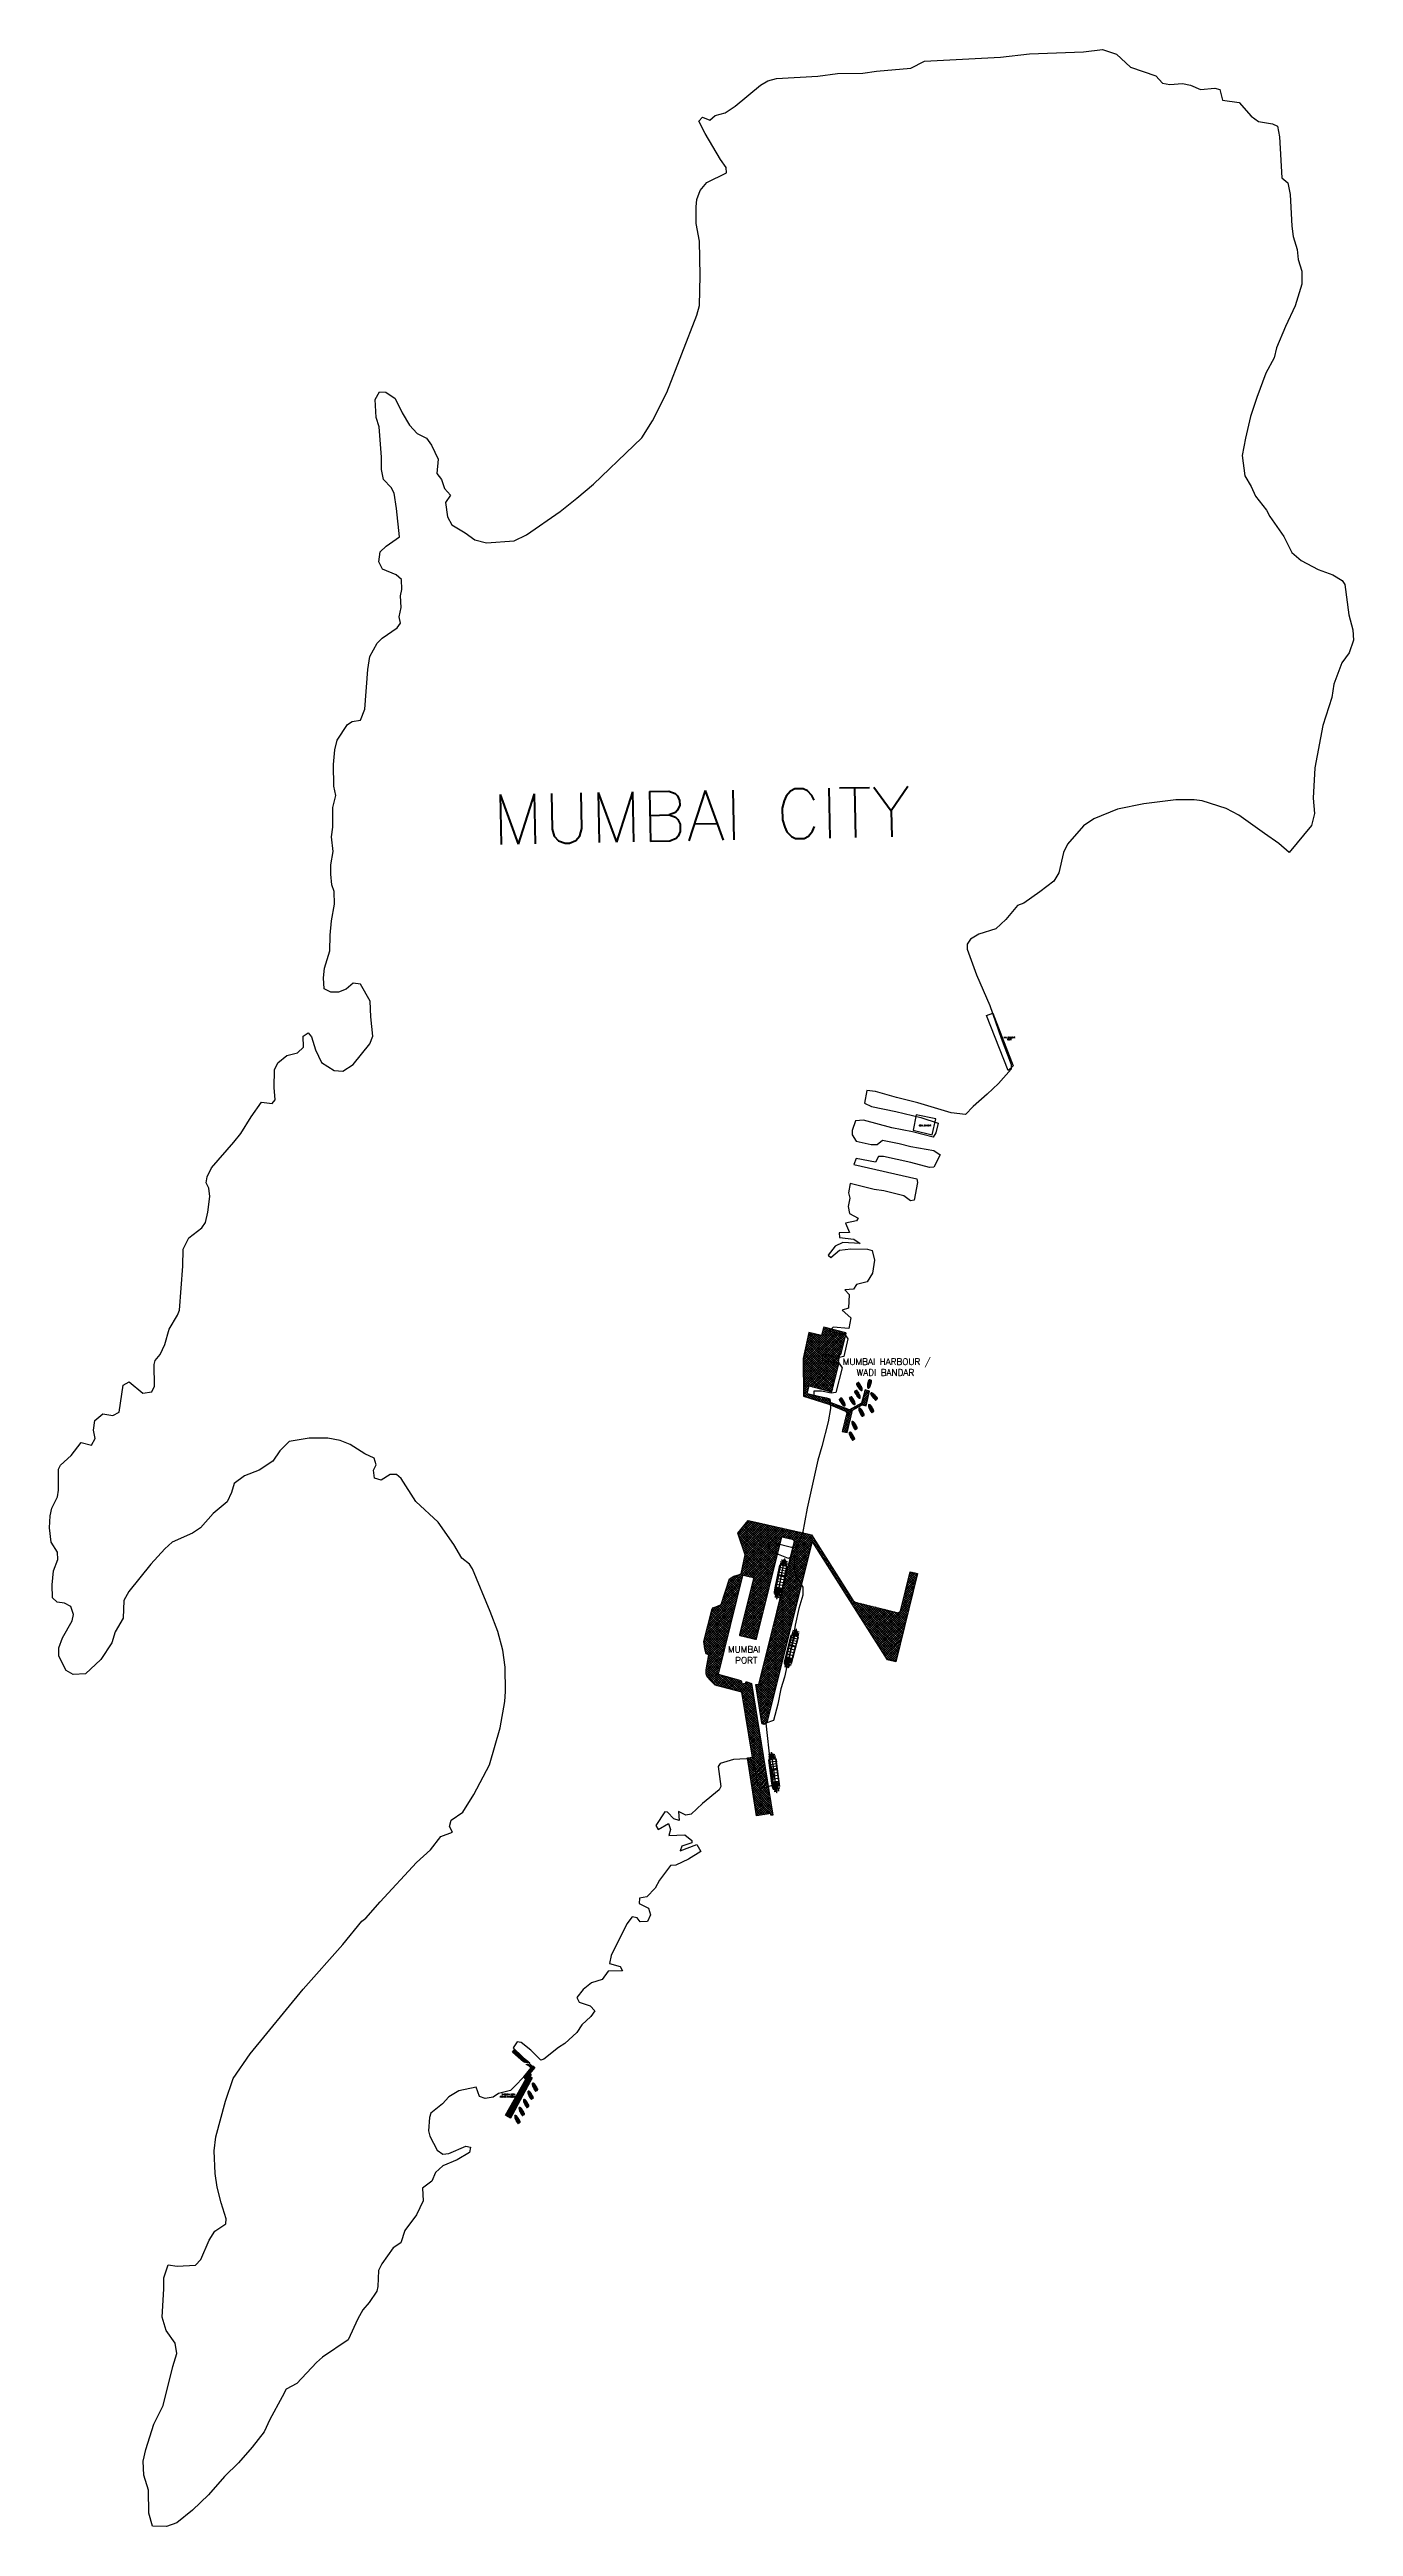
# Model space of a CAD drawing. Header units: metres. Extents: x 267365 to 277461, y 2088854 to 2108025.
import ezdxf

# ---------------------------------------------------------------- set-up
doc = ezdxf.new("R2010")
doc.units = ezdxf.units.M
for name, pattern in [('ACAD_ISO02W100', [15, 12, -3]), ('ACAD_ISO03W100', [30, 12, -18]), ('ACAD_ISO10W100', [18, 12, -3, 0, -3]), ('CENTER', [2, 1.25, -0.25, 0.25, -0.25]), ('CENTER2', [1.125, 0.75, -0.125, 0.125, -0.125]), ('CONTINOUS', [2, 1, 1]), ('CONTINUA', [0]), ('DASHDOT', [25.4, 12.7, -6.35, 0, -6.35]), ('DASHED', [0.75, 0.5, -0.25]), ('DASHEDX2', [38.1, 25.4, -12.7]), ('HIDDEN', [0.375, 0.25, -0.125])]:
    doc.linetypes.add(name, pattern=pattern)
for name, color, linetype in [('HARBOUR', 1, 'Continuous'), ('HARBOUR TEXT', 250, 'Continuous'), ('PORT', 5, 'Continuous'), ('PORT TEXT', 7, 'Continuous'), ('village', 3, 'Continuous'), ('VILLAGE NAME', 250, 'Continuous')]:
    doc.layers.add(name, color=color, linetype=linetype)
doc.styles.get("Standard").update_dxf_attribs({"font": 'simplex.shx'})

msp = doc.modelspace()

# ---------------------------------------------------------------- texts
at = {"layer": 'HARBOUR TEXT'}
for s, height, p in [('COAL BANDAR', 10, (274098, 2099692)), ('MUMBAI HARBOUR /', 50, (273507, 2097844)), ('WADI BANDAR', 50, (273614, 2097760)), ('FISHING HARBOUR', 10, (270852, 2092175)), (' SASSOON DOCK', 10, (270860, 2092192))]:
    msp.add_text(s, height=height, dxfattribs=at).set_placement(p)
at = {"layer": 'PORT TEXT'}
for s, height, p in [('HAJI BANDAR', 10, (274754, 2100374)), ('PORT', 10, (274780, 2100357)), ('MUMBAI', 50, (272618, 2095617)), ('PORT', 50, (272674, 2095533))]:
    msp.add_text(s, height=height, dxfattribs=at).set_placement(p)
at = {"layer": 'VILLAGE NAME'}
msp.add_text('MUMBAI CITY', height=385.73, rotation=1.1028, dxfattribs=at).set_placement((270795, 2101872))
msp.add_text('MUMBAI CITY', height=385.73, rotation=1.1028, dxfattribs=at).set_placement((270795, 2101872))

# ---------------------------------------------------------------- linework, layer by layer
at = {"color": 3}
msp.add_line((272926, 2107782), (272994, 2107802), dxfattribs=at)
msp.add_line((272926, 2107782), (272994, 2107802), dxfattribs=at)
msp.add_line((272926, 2107782), (272994, 2107802), dxfattribs=at)
at = {"color": 30}
for p, q in [((273616, 2097698), (273616, 2097698)), ((273616, 2097698), (273616, 2097698)), ((273616, 2097698), (273616, 2097698)), ((273619, 2097703), (273622, 2097705)), ((273619, 2097703), (273622, 2097705)), ((273621, 2097701), (273619, 2097703)), ((273621, 2097701), (273619, 2097703)), ((273619, 2097698), (273620, 2097699)), ((273619, 2097698), (273620, 2097699)), ((273619, 2097698), (273620, 2097699)), ((273619, 2097698), (273620, 2097699)), ((273620, 2097697), (273619, 2097698)), ((273620, 2097697), (273619, 2097698)), ((273620, 2097697), (273619, 2097698)), ((273620, 2097697), (273619, 2097698)), ((273620, 2097699), (273622, 2097698)), ((273620, 2097699), (273622, 2097698)), ((273620, 2097699), (273622, 2097698)), ((273620, 2097699), (273622, 2097698)), ((273622, 2097698), (273620, 2097697)), ((273622, 2097698), (273620, 2097697)), ((273622, 2097698), (273620, 2097697)), ((273622, 2097698), (273620, 2097697)), ((273623, 2097694), (273620, 2097695)), ((273623, 2097694), (273620, 2097695)), ((273623, 2097694), (273620, 2097695)), ((273623, 2097702), (273621, 2097701)), ((273623, 2097702), (273621, 2097701)), ((273623, 2097698), (273621, 2097697)), ((273623, 2097698), (273621, 2097697)), ((273622, 2097705), (273623, 2097702)), ((273622, 2097705), (273623, 2097702)), ((273623, 2097697), (273624, 2097698)), ((273623, 2097697), (273624, 2097698)), ((273623, 2097697), (273624, 2097698)), ((273623, 2097698), (273623, 2097697)), ((273623, 2097698), (273623, 2097697)), ((273623, 2097696), (273625, 2097697)), ((273623, 2097696), (273625, 2097697)), ((273623, 2097696), (273625, 2097697)), ((273623, 2097697), (273624, 2097696)), ((273623, 2097697), (273624, 2097696)), ((273626, 2097698), (273624, 2097698)), ((273626, 2097698), (273624, 2097698)), ((273626, 2097698), (273624, 2097698)), ((273627, 2097703), (273625, 2097702)), ((273627, 2097703), (273625, 2097702)), ((273627, 2097703), (273625, 2097702)), ((273627, 2097703), (273625, 2097702)), ((273625, 2097702), (273625, 2097700)), ((273625, 2097702), (273625, 2097700)), ((273625, 2097702), (273625, 2097700)), ((273625, 2097702), (273625, 2097700)), ((273625, 2097700), (273627, 2097701)), ((273625, 2097700), (273627, 2097701)), ((273625, 2097700), (273627, 2097701)), ((273625, 2097700), (273627, 2097701)), ((273625, 2097699), (273626, 2097700)), ((273625, 2097699), (273626, 2097700)), ((273626, 2097698), (273625, 2097697)), ((273626, 2097698), (273625, 2097697)), ((273626, 2097698), (273625, 2097697)), ((273627, 2097701), (273627, 2097703)), ((273627, 2097701), (273627, 2097703)), ((273627, 2097701), (273627, 2097703)), ((273627, 2097701), (273627, 2097703)), ((273628, 2097705), (273628, 2097705)), ((273628, 2097705), (273628, 2097705)), ((273628, 2097705), (273628, 2097705)), ((273629, 2097700), (273629, 2097697)), ((273629, 2097700), (273629, 2097697)), ((273629, 2097700), (273629, 2097697)), ((273633, 2097697), (273631, 2097696)), ((273633, 2097697), (273631, 2097696)), ((273633, 2097697), (273631, 2097696)), ((273633, 2097703), (273633, 2097703)), ((273633, 2097703), (273634, 2097702)), ((273634, 2097702), (273633, 2097703)), ((273633, 2097703), (273633, 2097703)), ((273633, 2097703), (273633, 2097703)), ((273633, 2097703), (273634, 2097702)), ((273634, 2097702), (273633, 2097703)), ((273633, 2097703), (273633, 2097703)), ((273633, 2097693), (273636, 2097695)), ((273633, 2097693), (273636, 2097695)), ((273634, 2097702), (273634, 2097702)), ((273634, 2097702), (273634, 2097702)), ((273634, 2097702), (273634, 2097702)), ((273634, 2097702), (273634, 2097702)), ((273635, 2097694), (273634, 2097693)), ((273635, 2097694), (273634, 2097693)), ((273635, 2097693), (273635, 2097694)), ((273635, 2097693), (273635, 2097694)), ((273638, 2097694), (273638, 2097694)), ((273638, 2097694), (273639, 2097693)), ((273638, 2097694), (273638, 2097694)), ((273638, 2097694), (273639, 2097693)), ((273639, 2097693), (273639, 2097694)), ((273639, 2097694), (273639, 2097694)), ((273639, 2097693), (273639, 2097694)), ((273639, 2097694), (273639, 2097694)), ((273701, 2097692), (273702, 2097696)), ((273701, 2097692), (273702, 2097696)), ((273701, 2097692), (273702, 2097696)), ((273701, 2097692), (273702, 2097696)), ((273701, 2097692), (273702, 2097696)), ((273701, 2097692), (273702, 2097696)), ((273701, 2097692), (273702, 2097696)), ((273701, 2097692), (273702, 2097696)), ((273702, 2097696), (273703, 2097702)), ((273702, 2097696), (273703, 2097702)), ((273702, 2097696), (273704, 2097702)), ((273702, 2097696), (273704, 2097702)), ((273702, 2097696), (273703, 2097702)), ((273702, 2097696), (273703, 2097702)), ((273702, 2097696), (273704, 2097702)), ((273702, 2097696), (273704, 2097702)), ((273703, 2097702), (273706, 2097711)), ((273703, 2097702), (273706, 2097711)), ((273703, 2097702), (273706, 2097711)), ((273703, 2097702), (273706, 2097711)), ((273704, 2097711), (273705, 2097712)), ((273704, 2097711), (273705, 2097712)), ((273705, 2097711), (273704, 2097711)), ((273704, 2097702), (273706, 2097711)), ((273704, 2097702), (273706, 2097711)), ((273705, 2097711), (273704, 2097711)), ((273704, 2097702), (273706, 2097711)), ((273704, 2097702), (273706, 2097711)), ((273705, 2097712), (273705, 2097712)), ((273705, 2097712), (273705, 2097711)), ((273705, 2097712), (273705, 2097712)), ((273705, 2097712), (273705, 2097712)), ((273705, 2097712), (273705, 2097711)), ((273705, 2097712), (273705, 2097712)), ((273705, 2097711), (273705, 2097711)), ((273705, 2097711), (273705, 2097711)), ((273707, 2097702), (273705, 2097702)), ((273707, 2097701), (273705, 2097702)), ((273707, 2097702), (273705, 2097702)), ((273707, 2097701), (273705, 2097702)), ((273707, 2097702), (273705, 2097702)), ((273707, 2097701), (273705, 2097702)), ((273707, 2097701), (273705, 2097701)), ((273707, 2097701), (273705, 2097701)), ((273713, 2097707), (273706, 2097709)), ((273713, 2097707), (273706, 2097709)), ((273713, 2097707), (273706, 2097709)), ((273707, 2097722), (273707, 2097722)), ((273707, 2097722), (273707, 2097721)), ((273707, 2097721), (273707, 2097722)), ((273707, 2097722), (273707, 2097722)), ((273707, 2097722), (273707, 2097722)), ((273707, 2097722), (273707, 2097721)), ((273707, 2097721), (273707, 2097722)), ((273707, 2097722), (273707, 2097722)), ((273707, 2097721), (273707, 2097721)), ((273707, 2097721), (273707, 2097721)), ((273707, 2097721), (273707, 2097721)), ((273707, 2097721), (273707, 2097721)), ((273707, 2097712), (273707, 2097710)), ((273707, 2097712), (273707, 2097710)), ((273707, 2097709), (273709, 2097709)), ((273707, 2097709), (273709, 2097709)), ((273711, 2097715), (273708, 2097716)), ((273711, 2097715), (273708, 2097716)), ((273711, 2097715), (273708, 2097716)), ((273711, 2097713), (273708, 2097712)), ((273711, 2097713), (273708, 2097712)), ((273711, 2097713), (273708, 2097712)), ((273710, 2097701), (273708, 2097702)), ((273708, 2097701), (273708, 2097702)), ((273709, 2097701), (273708, 2097702)), ((273710, 2097701), (273708, 2097702)), ((273708, 2097701), (273708, 2097702)), ((273709, 2097701), (273708, 2097702)), ((273710, 2097701), (273708, 2097702)), ((273708, 2097701), (273708, 2097702)), ((273709, 2097701), (273708, 2097702)), ((273709, 2097701), (273710, 2097701)), ((273709, 2097701), (273710, 2097701)), ((273709, 2097701), (273710, 2097701)), ((273709, 2097701), (273710, 2097701)), ((273709, 2097701), (273710, 2097701)), ((273709, 2097701), (273710, 2097701)), ((273712, 2097717), (273710, 2097719)), ((273712, 2097717), (273710, 2097719)), ((273712, 2097717), (273710, 2097719)), ((273712, 2097711), (273710, 2097709)), ((273712, 2097711), (273710, 2097709)), ((273712, 2097711), (273710, 2097709)), ((273710, 2097707), (273710, 2097705)), ((273710, 2097707), (273710, 2097705)), ((273710, 2097707), (273710, 2097705)), ((273712, 2097701), (273710, 2097701)), ((273712, 2097701), (273710, 2097701)), ((273712, 2097701), (273710, 2097701)), ((273712, 2097701), (273710, 2097701)), ((273712, 2097701), (273710, 2097701)), ((273712, 2097701), (273710, 2097701)), ((273712, 2097700), (273710, 2097700)), ((273712, 2097700), (273710, 2097700)), ((273711, 2097726), (273711, 2097726)), ((273711, 2097726), (273711, 2097726)), ((273711, 2097726), (273711, 2097726)), ((273712, 2097700), (273712, 2097701)), ((273712, 2097700), (273712, 2097701)), ((273712, 2097700), (273712, 2097701)), ((273712, 2097696), (273713, 2097698)), ((273712, 2097696), (273713, 2097698)), ((273713, 2097722), (273713, 2097724)), ((273713, 2097724), (273716, 2097724)), ((273713, 2097722), (273713, 2097724)), ((273713, 2097724), (273716, 2097724)), ((273713, 2097722), (273713, 2097724)), ((273713, 2097724), (273716, 2097724)), ((273713, 2097722), (273713, 2097724)), ((273713, 2097724), (273716, 2097724)), ((273716, 2097722), (273713, 2097722)), ((273716, 2097722), (273713, 2097722)), ((273716, 2097722), (273713, 2097722)), ((273716, 2097722), (273713, 2097722)), ((273714, 2097718), (273713, 2097721)), ((273714, 2097718), (273713, 2097721)), ((273714, 2097718), (273713, 2097721)), ((273713, 2097699), (273713, 2097700)), ((273713, 2097700), (273717, 2097699)), ((273713, 2097699), (273713, 2097700)), ((273713, 2097700), (273717, 2097699)), ((273713, 2097698), (273713, 2097699)), ((273713, 2097699), (273716, 2097698)), ((273713, 2097698), (273713, 2097699)), ((273713, 2097699), (273716, 2097698)), ((273714, 2097708), (273714, 2097707)), ((273714, 2097708), (273714, 2097707)), ((273714, 2097707), (273717, 2097707)), ((273714, 2097707), (273717, 2097707)), ((273716, 2097721), (273715, 2097721)), ((273716, 2097721), (273715, 2097721)), ((273716, 2097724), (273716, 2097722)), ((273716, 2097724), (273716, 2097722)), ((273716, 2097724), (273716, 2097722)), ((273716, 2097724), (273716, 2097722)), ((273716, 2097721), (273716, 2097720)), ((273716, 2097721), (273716, 2097720)), ((273716, 2097720), (273717, 2097720)), ((273716, 2097720), (273717, 2097720)), ((273716, 2097720), (273717, 2097720)), ((273716, 2097720), (273716, 2097719)), ((273716, 2097720), (273716, 2097719)), ((273716, 2097719), (273717, 2097719)), ((273716, 2097719), (273717, 2097719)), ((273716, 2097719), (273717, 2097719)), ((273717, 2097699), (273716, 2097696)), ((273717, 2097699), (273716, 2097696)), ((273716, 2097698), (273721, 2097697)), ((273716, 2097698), (273721, 2097697)), ((273716, 2097698), (273721, 2097697)), ((273717, 2097698), (273716, 2097696)), ((273717, 2097698), (273716, 2097696)), ((273717, 2097724), (273718, 2097727)), ((273717, 2097724), (273718, 2097727)), ((273719, 2097724), (273717, 2097724)), ((273719, 2097724), (273717, 2097724)), ((273719, 2097719), (273717, 2097720)), ((273719, 2097719), (273717, 2097720)), ((273719, 2097719), (273717, 2097720)), ((273719, 2097719), (273717, 2097719)), ((273719, 2097719), (273717, 2097719)), ((273719, 2097719), (273717, 2097719)), ((273717, 2097699), (273721, 2097698)), ((273717, 2097699), (273721, 2097698)), ((273717, 2097699), (273721, 2097698)), ((273720, 2097697), (273717, 2097698)), ((273720, 2097697), (273717, 2097698)), ((273718, 2097727), (273720, 2097727)), ((273718, 2097727), (273720, 2097727)), ((273721, 2097704), (273718, 2097704)), ((273721, 2097704), (273718, 2097704)), ((273721, 2097704), (273718, 2097704)), ((273721, 2097702), (273718, 2097702)), ((273721, 2097702), (273718, 2097702)), ((273721, 2097702), (273718, 2097702)), ((273720, 2097727), (273719, 2097724)), ((273720, 2097727), (273719, 2097724)), ((273719, 2097720), (273720, 2097720)), ((273719, 2097720), (273720, 2097720)), ((273720, 2097723), (273720, 2097721)), ((273723, 2097722), (273720, 2097723)), ((273720, 2097723), (273720, 2097721)), ((273723, 2097722), (273720, 2097723)), ((273720, 2097723), (273720, 2097721)), ((273723, 2097722), (273720, 2097723)), ((273720, 2097723), (273720, 2097721)), ((273723, 2097722), (273720, 2097723)), ((273720, 2097721), (273722, 2097720)), ((273720, 2097721), (273722, 2097720)), ((273720, 2097721), (273722, 2097720)), ((273720, 2097721), (273722, 2097720)), ((273723, 2097718), (273720, 2097716)), ((273723, 2097718), (273720, 2097716)), ((273723, 2097718), (273720, 2097716)), ((273720, 2097710), (273724, 2097709)), ((273720, 2097710), (273724, 2097709)), ((273723, 2097706), (273720, 2097707)), ((273723, 2097706), (273720, 2097707)), ((273720, 2097697), (273720, 2097697)), ((273720, 2097697), (273720, 2097697)), ((273724, 2097713), (273721, 2097714)), ((273724, 2097713), (273721, 2097714)), ((273724, 2097713), (273721, 2097714)), ((273722, 2097709), (273721, 2097710)), ((273721, 2097710), (273722, 2097709)), ((273722, 2097709), (273721, 2097710)), ((273721, 2097710), (273722, 2097709)), ((273721, 2097707), (273722, 2097708)), ((273721, 2097707), (273722, 2097708)), ((273722, 2097707), (273721, 2097707)), ((273722, 2097707), (273721, 2097707)), ((273721, 2097692), (273722, 2097698)), ((273721, 2097692), (273722, 2097698)), ((273721, 2097692), (273722, 2097698)), ((273721, 2097692), (273722, 2097698)), ((273721, 2097692), (273722, 2097698)), ((273721, 2097692), (273722, 2097698)), ((273721, 2097692), (273722, 2097698)), ((273721, 2097692), (273722, 2097698)), ((273722, 2097720), (273723, 2097722)), ((273722, 2097720), (273723, 2097722)), ((273722, 2097720), (273723, 2097722)), ((273722, 2097720), (273723, 2097722)), ((273722, 2097709), (273722, 2097709)), ((273722, 2097709), (273722, 2097709)), ((273722, 2097708), (273722, 2097707)), ((273722, 2097708), (273722, 2097707)), ((273722, 2097698), (273724, 2097707)), ((273722, 2097698), (273724, 2097707)), ((273722, 2097698), (273724, 2097707)), ((273722, 2097698), (273724, 2097707)), ((273722, 2097698), (273724, 2097707)), ((273722, 2097698), (273724, 2097707)), ((273722, 2097698), (273724, 2097707)), ((273722, 2097698), (273724, 2097707)), ((273725, 2097723), (273725, 2097723)), ((273725, 2097723), (273725, 2097723)), ((273725, 2097723), (273725, 2097723)), ((273725, 2097707), (273725, 2097707)), ((273725, 2097707), (273725, 2097706)), ((273725, 2097706), (273725, 2097707)), ((273725, 2097707), (273725, 2097707)), ((273725, 2097707), (273725, 2097707)), ((273725, 2097707), (273725, 2097706)), ((273725, 2097706), (273725, 2097707)), ((273725, 2097707), (273725, 2097707)), ((273725, 2097706), (273725, 2097706)), ((273725, 2097706), (273725, 2097706)), ((273725, 2097706), (273725, 2097706)), ((273725, 2097706), (273725, 2097706)), ((273727, 2097718), (273727, 2097718)), ((273727, 2097718), (273727, 2097716)), ((273727, 2097718), (273727, 2097718)), ((273727, 2097718), (273727, 2097716)), ((273727, 2097716), (273728, 2097717)), ((273728, 2097717), (273727, 2097717)), ((273727, 2097716), (273728, 2097717)), ((273728, 2097717), (273727, 2097717)), ((273727, 2097716), (273727, 2097716)), ((273727, 2097716), (273727, 2097716)), ((273727, 2097716), (273727, 2097716)), ((273727, 2097716), (273727, 2097716)), ((273483, 2097578), (273483, 2097578)), ((273483, 2097578), (273483, 2097578)), ((273483, 2097578), (273483, 2097578)), ((273483, 2097572), (273483, 2097572)), ((273483, 2097572), (273484, 2097571)), ((273484, 2097571), (273483, 2097572)), ((273483, 2097572), (273483, 2097572)), ((273483, 2097572), (273483, 2097572)), ((273483, 2097572), (273484, 2097571)), ((273484, 2097571), (273483, 2097572)), ((273483, 2097572), (273483, 2097572)), ((273484, 2097571), (273484, 2097571)), ((273484, 2097571), (273484, 2097571)), ((273484, 2097571), (273484, 2097571)), ((273484, 2097571), (273484, 2097571)), ((273486, 2097578), (273488, 2097579)), ((273486, 2097578), (273488, 2097579)), ((273486, 2097578), (273488, 2097579)), ((273486, 2097578), (273488, 2097579)), ((273487, 2097577), (273486, 2097578)), ((273487, 2097576), (273486, 2097578)), ((273487, 2097577), (273486, 2097578)), ((273487, 2097576), (273486, 2097578)), ((273487, 2097583), (273489, 2097584)), ((273487, 2097583), (273489, 2097584)), ((273489, 2097580), (273487, 2097583)), ((273489, 2097580), (273487, 2097583)), ((273489, 2097578), (273487, 2097577)), ((273489, 2097578), (273487, 2097576)), ((273489, 2097578), (273487, 2097577)), ((273489, 2097578), (273487, 2097576)), ((273490, 2097572), (273487, 2097572)), ((273490, 2097572), (273487, 2097572)), ((273490, 2097572), (273487, 2097572)), ((273488, 2097579), (273489, 2097578)), ((273488, 2097579), (273489, 2097578)), ((273488, 2097579), (273489, 2097578)), ((273488, 2097579), (273489, 2097578)), ((273490, 2097574), (273488, 2097575)), ((273490, 2097574), (273488, 2097575)), ((273490, 2097574), (273488, 2097575)), ((273491, 2097570), (273488, 2097568)), ((273491, 2097570), (273488, 2097568)), ((273491, 2097570), (273488, 2097568)), ((273488, 2097563), (273488, 2097563)), ((273488, 2097563), (273489, 2097562)), ((273489, 2097562), (273488, 2097563)), ((273488, 2097563), (273488, 2097563)), ((273488, 2097563), (273488, 2097563)), ((273488, 2097563), (273489, 2097562)), ((273489, 2097562), (273488, 2097563)), ((273488, 2097563), (273488, 2097563)), ((273489, 2097584), (273491, 2097582)), ((273489, 2097584), (273491, 2097582)), ((273491, 2097582), (273489, 2097580)), ((273491, 2097582), (273489, 2097580)), ((273490, 2097578), (273489, 2097577)), ((273490, 2097578), (273489, 2097577)), ((273494, 2097555), (273489, 2097563)), ((273494, 2097555), (273489, 2097563)), ((273494, 2097555), (273489, 2097563)), ((273494, 2097555), (273489, 2097563)), ((273494, 2097555), (273489, 2097563)), ((273494, 2097555), (273489, 2097563)), ((273489, 2097562), (273489, 2097562)), ((273489, 2097562), (273489, 2097562)), ((273489, 2097562), (273489, 2097562)), ((273489, 2097562), (273489, 2097562)), ((273490, 2097578), (273490, 2097577)), ((273490, 2097578), (273490, 2097577)), ((273490, 2097577), (273491, 2097576)), ((273490, 2097577), (273491, 2097576)), ((273490, 2097565), (273491, 2097563)), ((273490, 2097565), (273491, 2097563)), ((273494, 2097555), (273490, 2097563)), ((273494, 2097555), (273490, 2097563)), ((273491, 2097577), (273492, 2097577)), ((273491, 2097576), (273492, 2097577)), ((273491, 2097577), (273492, 2097577)), ((273491, 2097576), (273492, 2097577)), ((273491, 2097577), (273492, 2097577)), ((273491, 2097576), (273492, 2097577)), ((273492, 2097568), (273491, 2097565)), ((273492, 2097568), (273491, 2097565)), ((273492, 2097568), (273491, 2097565)), ((273497, 2097566), (273491, 2097562)), ((273497, 2097566), (273491, 2097562)), ((273497, 2097566), (273491, 2097562)), ((273494, 2097583), (273492, 2097582)), ((273494, 2097583), (273492, 2097582)), ((273494, 2097583), (273492, 2097582)), ((273494, 2097583), (273492, 2097582)), ((273492, 2097582), (273493, 2097580)), ((273492, 2097582), (273493, 2097580)), ((273492, 2097582), (273493, 2097580)), ((273492, 2097582), (273493, 2097580)), ((273493, 2097578), (273492, 2097577)), ((273494, 2097578), (273492, 2097577)), ((273493, 2097578), (273492, 2097577)), ((273494, 2097578), (273492, 2097577)), ((273493, 2097578), (273492, 2097577)), ((273494, 2097578), (273492, 2097577)), ((273492, 2097563), (273494, 2097564)), ((273492, 2097563), (273494, 2097564)), ((273493, 2097580), (273495, 2097581)), ((273493, 2097580), (273495, 2097581)), ((273493, 2097580), (273495, 2097581)), ((273493, 2097580), (273495, 2097581)), ((273493, 2097579), (273494, 2097580)), ((273493, 2097579), (273494, 2097580)), ((273495, 2097581), (273494, 2097583)), ((273495, 2097581), (273494, 2097583)), ((273495, 2097581), (273494, 2097583)), ((273495, 2097581), (273494, 2097583)), ((273494, 2097568), (273494, 2097565)), ((273494, 2097568), (273494, 2097565)), ((273494, 2097568), (273494, 2097565)), ((273497, 2097550), (273494, 2097555)), ((273497, 2097550), (273494, 2097555)), ((273497, 2097550), (273494, 2097555)), ((273497, 2097550), (273494, 2097555)), ((273497, 2097550), (273494, 2097555)), ((273497, 2097550), (273494, 2097555)), ((273497, 2097550), (273494, 2097555)), ((273497, 2097550), (273494, 2097555)), ((273495, 2097563), (273497, 2097561)), ((273495, 2097563), (273497, 2097561)), ((273495, 2097563), (273497, 2097561)), ((273497, 2097558), (273495, 2097556)), ((273497, 2097558), (273495, 2097556)), ((273497, 2097558), (273495, 2097556)), ((273498, 2097557), (273495, 2097556)), ((273498, 2097557), (273495, 2097556)), ((273498, 2097557), (273495, 2097556)), ((273497, 2097556), (273495, 2097555)), ((273497, 2097556), (273495, 2097555)), ((273496, 2097585), (273496, 2097585)), ((273496, 2097585), (273496, 2097585)), ((273496, 2097585), (273496, 2097585)), ((273497, 2097580), (273497, 2097577)), ((273497, 2097580), (273497, 2097577)), ((273497, 2097580), (273497, 2097577)), ((273498, 2097558), (273497, 2097558)), ((273498, 2097558), (273497, 2097558)), ((273498, 2097558), (273497, 2097558)), ((273498, 2097558), (273497, 2097558)), ((273498, 2097558), (273497, 2097558)), ((273498, 2097558), (273497, 2097558)), ((273499, 2097546), (273497, 2097550)), ((273499, 2097546), (273497, 2097550)), ((273499, 2097546), (273497, 2097550)), ((273500, 2097546), (273497, 2097550)), ((273499, 2097546), (273497, 2097550)), ((273499, 2097546), (273497, 2097550)), ((273499, 2097546), (273497, 2097550)), ((273500, 2097546), (273497, 2097550)), ((273498, 2097566), (273501, 2097568)), ((273498, 2097566), (273501, 2097568)), ((273498, 2097567), (273498, 2097566)), ((273498, 2097567), (273498, 2097566)), ((273499, 2097559), (273498, 2097558)), ((273498, 2097558), (273499, 2097559)), ((273499, 2097559), (273498, 2097558)), ((273498, 2097558), (273499, 2097559)), ((273499, 2097559), (273498, 2097558)), ((273498, 2097558), (273499, 2097559)), ((273499, 2097545), (273498, 2097546)), ((273498, 2097546), (273498, 2097546)), ((273498, 2097546), (273498, 2097546)), ((273498, 2097546), (273499, 2097545)), ((273499, 2097545), (273498, 2097546)), ((273498, 2097546), (273498, 2097546)), ((273498, 2097546), (273498, 2097546)), ((273498, 2097546), (273499, 2097545)), ((273501, 2097577), (273499, 2097576)), ((273501, 2097577), (273499, 2097576)), ((273501, 2097577), (273499, 2097576)), ((273501, 2097560), (273499, 2097559)), ((273501, 2097560), (273499, 2097559)), ((273501, 2097560), (273499, 2097559)), ((273499, 2097558), (273499, 2097559)), ((273499, 2097558), (273499, 2097559)), ((273499, 2097558), (273499, 2097559)), ((273501, 2097544), (273499, 2097546)), ((273501, 2097544), (273499, 2097546)), ((273501, 2097544), (273499, 2097546)), ((273501, 2097544), (273499, 2097546)), ((273501, 2097544), (273499, 2097546)), ((273501, 2097544), (273499, 2097546)), ((273499, 2097545), (273499, 2097545)), ((273499, 2097545), (273499, 2097545)), ((273499, 2097545), (273499, 2097545)), ((273499, 2097545), (273499, 2097545)), ((273501, 2097583), (273500, 2097583)), ((273500, 2097583), (273501, 2097581)), ((273501, 2097583), (273500, 2097583)), ((273500, 2097583), (273501, 2097581)), ((273500, 2097572), (273503, 2097574)), ((273500, 2097572), (273503, 2097574)), ((273501, 2097560), (273500, 2097558)), ((273501, 2097560), (273500, 2097558)), ((273501, 2097560), (273500, 2097558)), ((273502, 2097559), (273500, 2097558)), ((273502, 2097559), (273500, 2097558)), ((273501, 2097544), (273500, 2097546)), ((273501, 2097544), (273500, 2097546)), ((273501, 2097582), (273501, 2097583)), ((273501, 2097583), (273501, 2097583)), ((273501, 2097582), (273501, 2097583)), ((273501, 2097583), (273501, 2097583)), ((273501, 2097581), (273501, 2097582)), ((273501, 2097582), (273501, 2097582)), ((273501, 2097581), (273501, 2097582)), ((273501, 2097582), (273501, 2097582)), ((273502, 2097559), (273501, 2097560)), ((273502, 2097559), (273501, 2097560)), ((273502, 2097559), (273501, 2097560)), ((273502, 2097542), (273501, 2097544)), ((273502, 2097542), (273501, 2097544)), ((273502, 2097542), (273501, 2097544)), ((273502, 2097542), (273501, 2097544)), ((273502, 2097542), (273501, 2097544)), ((273502, 2097542), (273501, 2097544)), ((273502, 2097542), (273501, 2097544)), ((273502, 2097542), (273501, 2097544)), ((273503, 2097574), (273502, 2097573)), ((273503, 2097574), (273502, 2097573)), ((273502, 2097573), (273503, 2097572)), ((273502, 2097573), (273503, 2097572)), ((273505, 2097572), (273502, 2097570)), ((273505, 2097572), (273502, 2097570)), ((273503, 2097572), (273503, 2097574)), ((273503, 2097572), (273503, 2097574)), ((273503, 2097572), (273504, 2097571)), ((273503, 2097571), (273503, 2097572)), ((273503, 2097572), (273504, 2097571)), ((273503, 2097571), (273503, 2097572)), ((273504, 2097571), (273503, 2097571)), ((273504, 2097571), (273503, 2097571)), ((273505, 2097569), (273503, 2097567)), ((273505, 2097569), (273503, 2097567)), ((273505, 2097569), (273503, 2097567)), ((273503, 2097560), (273506, 2097562)), ((273503, 2097560), (273506, 2097562)), ((273503, 2097560), (273506, 2097562)), ((273503, 2097560), (273506, 2097562)), ((273503, 2097559), (273503, 2097560)), ((273503, 2097560), (273503, 2097560)), ((273503, 2097559), (273503, 2097560)), ((273503, 2097560), (273503, 2097560)), ((273504, 2097557), (273503, 2097559)), ((273504, 2097557), (273503, 2097559)), ((273507, 2097567), (273504, 2097566)), ((273507, 2097567), (273504, 2097566)), ((273507, 2097567), (273504, 2097566)), ((273510, 2097565), (273505, 2097573)), ((273510, 2097565), (273505, 2097573)), ((273505, 2097549), (273506, 2097546)), ((273505, 2097549), (273506, 2097546)), ((273505, 2097549), (273506, 2097546)), ((273505, 2097549), (273506, 2097546)), ((273506, 2097574), (273506, 2097574)), ((273506, 2097574), (273507, 2097573)), ((273507, 2097573), (273506, 2097574)), ((273506, 2097574), (273506, 2097574)), ((273506, 2097574), (273506, 2097574)), ((273506, 2097574), (273507, 2097573)), ((273507, 2097573), (273506, 2097574)), ((273506, 2097574), (273506, 2097574)), ((273511, 2097565), (273506, 2097573)), ((273511, 2097565), (273506, 2097573)), ((273510, 2097565), (273506, 2097573)), ((273511, 2097565), (273506, 2097573)), ((273511, 2097565), (273506, 2097573)), ((273510, 2097565), (273506, 2097573)), ((273506, 2097562), (273509, 2097564)), ((273506, 2097562), (273510, 2097564)), ((273506, 2097562), (273509, 2097564)), ((273506, 2097562), (273510, 2097564)), ((273506, 2097562), (273509, 2097564)), ((273506, 2097562), (273510, 2097564)), ((273506, 2097562), (273507, 2097559)), ((273506, 2097562), (273507, 2097559)), ((273507, 2097573), (273507, 2097573)), ((273507, 2097573), (273507, 2097573)), ((273507, 2097573), (273507, 2097573)), ((273507, 2097573), (273507, 2097573)), ((273510, 2097563), (273507, 2097561)), ((273510, 2097563), (273507, 2097561)), ((273507, 2097561), (273508, 2097560)), ((273507, 2097561), (273508, 2097560)), ((273511, 2097545), (273509, 2097544)), ((273511, 2097545), (273509, 2097544)), ((273511, 2097545), (273509, 2097544)), ((273513, 2097560), (273510, 2097565)), ((273513, 2097560), (273510, 2097565)), ((273513, 2097560), (273510, 2097565)), ((273513, 2097560), (273510, 2097565)), ((273510, 2097563), (273510, 2097563)), ((273510, 2097563), (273510, 2097563)), ((273513, 2097543), (273510, 2097541)), ((273513, 2097543), (273510, 2097541)), ((273513, 2097543), (273510, 2097541)), ((273514, 2097560), (273511, 2097565)), ((273514, 2097560), (273511, 2097565)), ((273514, 2097560), (273511, 2097565)), ((273514, 2097560), (273511, 2097565)), ((273511, 2097553), (273513, 2097550)), ((273511, 2097553), (273513, 2097550)), ((273511, 2097553), (273513, 2097550)), ((273511, 2097553), (273513, 2097550)), ((273511, 2097545), (273514, 2097547)), ((273511, 2097545), (273514, 2097547)), ((273511, 2097545), (273514, 2097547)), ((273514, 2097541), (273512, 2097539)), ((273514, 2097541), (273512, 2097539)), ((273514, 2097541), (273512, 2097539)), ((273516, 2097556), (273513, 2097560)), ((273516, 2097556), (273513, 2097560)), ((273516, 2097556), (273513, 2097560)), ((273516, 2097556), (273513, 2097560)), ((273513, 2097543), (273515, 2097544)), ((273513, 2097543), (273515, 2097544)), ((273513, 2097543), (273515, 2097544)), ((273516, 2097556), (273514, 2097560)), ((273516, 2097556), (273514, 2097560)), ((273516, 2097556), (273514, 2097560)), ((273516, 2097556), (273514, 2097560)), ((273514, 2097541), (273516, 2097542)), ((273514, 2097541), (273516, 2097542)), ((273514, 2097541), (273516, 2097542)), ((273517, 2097556), (273516, 2097557)), ((273516, 2097557), (273516, 2097557)), ((273516, 2097557), (273516, 2097557)), ((273516, 2097557), (273517, 2097556)), ((273517, 2097556), (273516, 2097557)), ((273516, 2097557), (273516, 2097557)), ((273516, 2097557), (273516, 2097557)), ((273516, 2097557), (273517, 2097556)), ((273517, 2097554), (273516, 2097556)), ((273517, 2097554), (273516, 2097556)), ((273517, 2097554), (273516, 2097556)), ((273517, 2097554), (273516, 2097556)), ((273517, 2097554), (273516, 2097556)), ((273517, 2097554), (273516, 2097556)), ((273517, 2097554), (273516, 2097556)), ((273517, 2097554), (273516, 2097556)), ((273517, 2097556), (273517, 2097556)), ((273517, 2097556), (273517, 2097556)), ((273517, 2097556), (273517, 2097556)), ((273517, 2097556), (273517, 2097556)), ((273518, 2097552), (273517, 2097554)), ((273518, 2097552), (273517, 2097554)), ((273518, 2097552), (273517, 2097554)), ((273518, 2097552), (273517, 2097554)), ((273518, 2097552), (273517, 2097554)), ((273518, 2097552), (273517, 2097554)), ((273518, 2097552), (273517, 2097554)), ((273518, 2097552), (273517, 2097554)), ((273517, 2097531), (273517, 2097532)), ((273517, 2097531), (273517, 2097532)), ((273517, 2097531), (273517, 2097531)), ((273517, 2097531), (273517, 2097531)), ((273519, 2097529), (273517, 2097530)), ((273519, 2097530), (273517, 2097530)), ((273519, 2097529), (273517, 2097530)), ((273519, 2097530), (273517, 2097530)), ((273518, 2097532), (273519, 2097530)), ((273518, 2097532), (273519, 2097530)), ((273518, 2097531), (273519, 2097530)), ((273518, 2097531), (273519, 2097530)), ((273522, 2097527), (273519, 2097531)), ((273519, 2097531), (273522, 2097527)), ((273522, 2097527), (273519, 2097531)), ((273519, 2097531), (273522, 2097527)), ((273521, 2097534), (273520, 2097534)), ((273521, 2097534), (273520, 2097533)), ((273521, 2097534), (273520, 2097534)), ((273521, 2097534), (273520, 2097533)), ((273520, 2097533), (273521, 2097531)), ((273520, 2097533), (273521, 2097531)), ((273520, 2097533), (273521, 2097531)), ((273520, 2097533), (273521, 2097531)), ((273520, 2097531), (273522, 2097527)), ((273522, 2097527), (273520, 2097531)), ((273520, 2097531), (273522, 2097527)), ((273522, 2097527), (273520, 2097531)), ((273521, 2097531), (273522, 2097533)), ((273521, 2097531), (273522, 2097533)), ((273521, 2097531), (273522, 2097533)), ((273521, 2097531), (273522, 2097533)), ((273561, 2097581), (273560, 2097582)), ((273560, 2097582), (273561, 2097582)), ((273561, 2097581), (273560, 2097582)), ((273560, 2097582), (273561, 2097582)), ((273561, 2097588), (273561, 2097588)), ((273561, 2097588), (273561, 2097588)), ((273561, 2097588), (273561, 2097588)), ((273561, 2097582), (273561, 2097582)), ((273561, 2097582), (273561, 2097581)), ((273561, 2097582), (273561, 2097582)), ((273561, 2097582), (273561, 2097581)), ((273561, 2097581), (273561, 2097581)), ((273561, 2097581), (273561, 2097581)), ((273561, 2097581), (273561, 2097581)), ((273561, 2097581), (273561, 2097581)), ((273564, 2097588), (273566, 2097589)), ((273564, 2097588), (273566, 2097589)), ((273564, 2097588), (273566, 2097589)), ((273564, 2097588), (273566, 2097589)), ((273565, 2097586), (273564, 2097588)), ((273565, 2097586), (273564, 2097588)), ((273565, 2097586), (273564, 2097588)), ((273565, 2097586), (273564, 2097588)), ((273567, 2097582), (273564, 2097582)), ((273567, 2097582), (273564, 2097582)), ((273567, 2097582), (273564, 2097582)), ((273565, 2097593), (273567, 2097594)), ((273565, 2097593), (273567, 2097594)), ((273566, 2097590), (273565, 2097593)), ((273566, 2097590), (273565, 2097593)), ((273567, 2097588), (273565, 2097586)), ((273567, 2097588), (273565, 2097586)), ((273567, 2097588), (273565, 2097586)), ((273567, 2097588), (273565, 2097586)), ((273568, 2097583), (273565, 2097585)), ((273568, 2097583), (273565, 2097585)), ((273568, 2097583), (273565, 2097585)), ((273568, 2097592), (273566, 2097590)), ((273568, 2097592), (273566, 2097590)), ((273566, 2097589), (273567, 2097588)), ((273566, 2097589), (273567, 2097588)), ((273566, 2097589), (273567, 2097588)), ((273566, 2097589), (273567, 2097588)), ((273568, 2097588), (273566, 2097587)), ((273568, 2097588), (273566, 2097587)), ((273568, 2097580), (273566, 2097578)), ((273568, 2097580), (273566, 2097578)), ((273568, 2097580), (273566, 2097578)), ((273566, 2097573), (273566, 2097573)), ((273566, 2097573), (273567, 2097572)), ((273566, 2097572), (273566, 2097573)), ((273566, 2097573), (273566, 2097573)), ((273566, 2097573), (273566, 2097573)), ((273566, 2097573), (273567, 2097572)), ((273566, 2097572), (273566, 2097573)), ((273566, 2097573), (273566, 2097573)), ((273566, 2097572), (273566, 2097572)), ((273566, 2097572), (273566, 2097572)), ((273567, 2097594), (273568, 2097592)), ((273567, 2097594), (273568, 2097592)), ((273572, 2097565), (273567, 2097573)), ((273572, 2097565), (273567, 2097573)), ((273572, 2097565), (273567, 2097573)), ((273572, 2097565), (273567, 2097573)), ((273572, 2097565), (273567, 2097573)), ((273572, 2097565), (273567, 2097573)), ((273572, 2097565), (273567, 2097573)), ((273572, 2097565), (273567, 2097573)), ((273567, 2097572), (273567, 2097572)), ((273567, 2097572), (273567, 2097572)), ((273568, 2097588), (273568, 2097587)), ((273568, 2097588), (273568, 2097587)), ((273568, 2097587), (273569, 2097587)), ((273568, 2097587), (273569, 2097587)), ((273568, 2097587), (273569, 2097587)), ((273568, 2097587), (273569, 2097585)), ((273568, 2097587), (273569, 2097585)), ((273570, 2097578), (273568, 2097575)), ((273570, 2097578), (273568, 2097575)), ((273570, 2097578), (273568, 2097575)), ((273568, 2097575), (273569, 2097573)), ((273568, 2097575), (273569, 2097573)), ((273571, 2097588), (273569, 2097587)), ((273571, 2097588), (273569, 2097587)), ((273571, 2097588), (273569, 2097587)), ((273569, 2097586), (273570, 2097587)), ((273569, 2097586), (273570, 2097587)), ((273569, 2097586), (273570, 2097587)), ((273575, 2097576), (273569, 2097572)), ((273575, 2097576), (273569, 2097572)), ((273575, 2097576), (273569, 2097572)), ((273569, 2097573), (273571, 2097574)), ((273569, 2097573), (273571, 2097574)), ((273572, 2097593), (273570, 2097592)), ((273572, 2097593), (273570, 2097592)), ((273572, 2097593), (273570, 2097592)), ((273572, 2097593), (273570, 2097592)), ((273570, 2097592), (273570, 2097590)), ((273570, 2097592), (273570, 2097590)), ((273570, 2097592), (273570, 2097590)), ((273570, 2097592), (273570, 2097590)), ((273570, 2097590), (273572, 2097591)), ((273570, 2097590), (273572, 2097591)), ((273570, 2097590), (273572, 2097591)), ((273570, 2097590), (273572, 2097591)), ((273570, 2097589), (273571, 2097590)), ((273570, 2097589), (273571, 2097590)), ((273571, 2097588), (273570, 2097587)), ((273571, 2097588), (273570, 2097587)), ((273571, 2097588), (273570, 2097587)), ((273572, 2097591), (273572, 2097593)), ((273572, 2097591), (273572, 2097593)), ((273572, 2097591), (273572, 2097593)), ((273572, 2097591), (273572, 2097593)), ((273572, 2097578), (273572, 2097575)), ((273572, 2097578), (273572, 2097575)), ((273572, 2097578), (273572, 2097575)), ((273575, 2097568), (273572, 2097566)), ((273575, 2097568), (273572, 2097566)), ((273575, 2097568), (273572, 2097566)), ((273575, 2097567), (273572, 2097566)), ((273575, 2097567), (273572, 2097566)), ((273575, 2097567), (273572, 2097566)), ((273575, 2097560), (273572, 2097565)), ((273575, 2097560), (273572, 2097565)), ((273575, 2097560), (273572, 2097565)), ((273575, 2097560), (273572, 2097565)), ((273575, 2097560), (273572, 2097565)), ((273575, 2097560), (273572, 2097565)), ((273575, 2097560), (273572, 2097565)), ((273575, 2097560), (273572, 2097565)), ((273573, 2097595), (273573, 2097595)), ((273573, 2097595), (273573, 2097595)), ((273573, 2097595), (273573, 2097595)), ((273573, 2097573), (273574, 2097571)), ((273573, 2097573), (273574, 2097571)), ((273573, 2097573), (273574, 2097571)), ((273575, 2097566), (273573, 2097565)), ((273575, 2097566), (273573, 2097565)), ((273575, 2097590), (273574, 2097587)), ((273575, 2097590), (273574, 2097587)), ((273575, 2097590), (273574, 2097587)), ((273575, 2097577), (273576, 2097576)), ((273575, 2097577), (273576, 2097576)), ((273577, 2097569), (273575, 2097568)), ((273577, 2097569), (273575, 2097568)), ((273577, 2097569), (273575, 2097568)), ((273576, 2097568), (273575, 2097568)), ((273576, 2097568), (273575, 2097568)), ((273576, 2097568), (273575, 2097568)), ((273576, 2097568), (273575, 2097568)), ((273576, 2097568), (273575, 2097568)), ((273576, 2097568), (273575, 2097568)), ((273577, 2097556), (273575, 2097560)), ((273577, 2097556), (273575, 2097560)), ((273577, 2097556), (273575, 2097560)), ((273577, 2097556), (273575, 2097560)), ((273577, 2097556), (273575, 2097560)), ((273577, 2097556), (273575, 2097560)), ((273577, 2097556), (273575, 2097560)), ((273577, 2097556), (273575, 2097560)), ((273579, 2097587), (273576, 2097586)), ((273579, 2097587), (273576, 2097586)), ((273579, 2097587), (273576, 2097586)), ((273576, 2097576), (273578, 2097578)), ((273576, 2097576), (273578, 2097578)), ((273576, 2097568), (273577, 2097569)), ((273576, 2097568), (273577, 2097569)), ((273576, 2097568), (273577, 2097569)), ((273576, 2097568), (273577, 2097569)), ((273576, 2097568), (273577, 2097569)), ((273576, 2097568), (273577, 2097569)), ((273576, 2097555), (273576, 2097556)), ((273576, 2097556), (273576, 2097556)), ((273576, 2097556), (273576, 2097556)), ((273576, 2097556), (273577, 2097555)), ((273576, 2097555), (273576, 2097556)), ((273576, 2097556), (273576, 2097556)), ((273576, 2097556), (273576, 2097556)), ((273576, 2097556), (273577, 2097555)), ((273576, 2097555), (273576, 2097555)), ((273576, 2097555), (273576, 2097555)), ((273579, 2097570), (273577, 2097569)), ((273579, 2097570), (273577, 2097568)), ((273579, 2097570), (273577, 2097569)), ((273579, 2097570), (273577, 2097568)), ((273579, 2097570), (273577, 2097569)), ((273579, 2097570), (273577, 2097568)), ((273578, 2097554), (273577, 2097556)), ((273578, 2097554), (273577, 2097556)), ((273578, 2097554), (273577, 2097556)), ((273579, 2097554), (273577, 2097556)), ((273578, 2097554), (273577, 2097556)), ((273578, 2097554), (273577, 2097556)), ((273578, 2097554), (273577, 2097556)), ((273579, 2097554), (273577, 2097556)), ((273577, 2097555), (273577, 2097555)), ((273577, 2097555), (273577, 2097555)), ((273578, 2097593), (273578, 2097593)), ((273578, 2097593), (273579, 2097591)), ((273579, 2097592), (273578, 2097593)), ((273578, 2097593), (273578, 2097593)), ((273578, 2097593), (273578, 2097593)), ((273578, 2097593), (273579, 2097591)), ((273579, 2097592), (273578, 2097593)), ((273578, 2097593), (273578, 2097593)), ((273578, 2097582), (273581, 2097584)), ((273578, 2097582), (273581, 2097584)), ((273579, 2097569), (273578, 2097568)), ((273579, 2097569), (273578, 2097568)), ((273580, 2097552), (273578, 2097554)), ((273580, 2097552), (273578, 2097554)), ((273580, 2097552), (273578, 2097554)), ((273580, 2097552), (273578, 2097554)), ((273580, 2097552), (273578, 2097554)), ((273580, 2097552), (273578, 2097554)), ((273579, 2097591), (273579, 2097592)), ((273579, 2097591), (273579, 2097592)), ((273579, 2097591), (273579, 2097591)), ((273579, 2097591), (273579, 2097591)), ((273580, 2097583), (273579, 2097583)), ((273579, 2097583), (273580, 2097582)), ((273580, 2097583), (273579, 2097583)), ((273579, 2097583), (273580, 2097582)), ((273579, 2097569), (273579, 2097570)), ((273579, 2097569), (273579, 2097570)), ((273579, 2097569), (273579, 2097570)), ((273580, 2097552), (273579, 2097554)), ((273580, 2097552), (273579, 2097554)), ((273580, 2097582), (273580, 2097583)), ((273580, 2097582), (273580, 2097583)), ((273583, 2097581), (273580, 2097580)), ((273583, 2097581), (273580, 2097580)), ((273580, 2097570), (273583, 2097572)), ((273580, 2097570), (273583, 2097572)), ((273581, 2097569), (273580, 2097570)), ((273580, 2097570), (273580, 2097570)), ((273581, 2097569), (273580, 2097570)), ((273580, 2097570), (273580, 2097570)), ((273581, 2097582), (273582, 2097581)), ((273581, 2097581), (273581, 2097582)), ((273581, 2097582), (273582, 2097581)), ((273581, 2097581), (273581, 2097582)), ((273582, 2097581), (273581, 2097581)), ((273582, 2097581), (273581, 2097581)), ((273583, 2097579), (273581, 2097577)), ((273583, 2097579), (273581, 2097577)), ((273583, 2097579), (273581, 2097577)), ((273581, 2097570), (273584, 2097571)), ((273581, 2097570), (273584, 2097571)), ((273582, 2097567), (273581, 2097569)), ((273582, 2097567), (273581, 2097569)), ((273584, 2097577), (273582, 2097575)), ((273584, 2097577), (273582, 2097575)), ((273584, 2097577), (273582, 2097575)), ((273582, 2097559), (273584, 2097556)), ((273582, 2097559), (273584, 2097556)), ((273582, 2097558), (273584, 2097556)), ((273582, 2097558), (273584, 2097556)), ((273588, 2097575), (273583, 2097583)), ((273588, 2097575), (273583, 2097583)), ((273588, 2097575), (273583, 2097583)), ((273588, 2097575), (273583, 2097583)), ((273588, 2097575), (273583, 2097583)), ((273588, 2097575), (273583, 2097583)), ((273588, 2097575), (273583, 2097583)), ((273588, 2097575), (273583, 2097583)), ((273583, 2097572), (273587, 2097574)), ((273583, 2097572), (273587, 2097574)), ((273583, 2097572), (273587, 2097574)), ((273583, 2097572), (273585, 2097569)), ((273583, 2097572), (273585, 2097569)), ((273584, 2097584), (273584, 2097584)), ((273584, 2097584), (273584, 2097583)), ((273584, 2097583), (273584, 2097584)), ((273584, 2097584), (273584, 2097584)), ((273584, 2097584), (273584, 2097584)), ((273584, 2097584), (273584, 2097583)), ((273584, 2097583), (273584, 2097584)), ((273584, 2097584), (273584, 2097584)), ((273584, 2097583), (273584, 2097583)), ((273584, 2097583), (273584, 2097583)), ((273584, 2097583), (273584, 2097583)), ((273584, 2097583), (273584, 2097583)), ((273584, 2097571), (273587, 2097574)), ((273584, 2097571), (273587, 2097574)), ((273584, 2097571), (273587, 2097574)), ((273587, 2097573), (273584, 2097571)), ((273587, 2097573), (273584, 2097571)), ((273584, 2097571), (273585, 2097570)), ((273584, 2097571), (273585, 2097570)), ((273589, 2097555), (273586, 2097554)), ((273589, 2097555), (273586, 2097554)), ((273589, 2097555), (273586, 2097554)), ((273588, 2097573), (273587, 2097573)), ((273588, 2097573), (273587, 2097573)), ((273591, 2097570), (273588, 2097575)), ((273591, 2097570), (273588, 2097575)), ((273591, 2097570), (273588, 2097575)), ((273591, 2097570), (273588, 2097575)), ((273591, 2097570), (273588, 2097575)), ((273591, 2097570), (273588, 2097575)), ((273591, 2097570), (273588, 2097575)), ((273591, 2097570), (273588, 2097575)), ((273590, 2097553), (273588, 2097551)), ((273590, 2097553), (273588, 2097551)), ((273590, 2097553), (273588, 2097551)), ((273589, 2097562), (273590, 2097560)), ((273589, 2097562), (273590, 2097560)), ((273589, 2097562), (273590, 2097560)), ((273589, 2097562), (273590, 2097560)), ((273589, 2097555), (273591, 2097557)), ((273589, 2097555), (273591, 2097557)), ((273589, 2097555), (273591, 2097557)), ((273592, 2097550), (273589, 2097549)), ((273592, 2097550), (273589, 2097549)), ((273592, 2097550), (273589, 2097549)), ((273590, 2097553), (273593, 2097554)), ((273590, 2097553), (273593, 2097554)), ((273590, 2097553), (273593, 2097554)), ((273593, 2097566), (273591, 2097570)), ((273593, 2097566), (273591, 2097570)), ((273593, 2097566), (273591, 2097570)), ((273593, 2097566), (273591, 2097570)), ((273593, 2097566), (273591, 2097570)), ((273593, 2097566), (273591, 2097570)), ((273593, 2097566), (273591, 2097570)), ((273593, 2097566), (273591, 2097570)), ((273592, 2097550), (273594, 2097552)), ((273592, 2097550), (273594, 2097552)), ((273592, 2097550), (273594, 2097552)), ((273595, 2097564), (273593, 2097566)), ((273595, 2097564), (273593, 2097566)), ((273595, 2097564), (273593, 2097566)), ((273595, 2097564), (273593, 2097566)), ((273595, 2097564), (273593, 2097566)), ((273595, 2097564), (273593, 2097566)), ((273595, 2097564), (273593, 2097566)), ((273595, 2097564), (273593, 2097566)), ((273595, 2097566), (273594, 2097567)), ((273594, 2097567), (273594, 2097567)), ((273594, 2097567), (273594, 2097567)), ((273594, 2097567), (273594, 2097566)), ((273595, 2097566), (273594, 2097567)), ((273594, 2097567), (273594, 2097567)), ((273594, 2097567), (273594, 2097567)), ((273594, 2097567), (273594, 2097566)), ((273594, 2097566), (273595, 2097566)), ((273594, 2097566), (273595, 2097566)), ((273594, 2097541), (273595, 2097542)), ((273594, 2097541), (273595, 2097542)), ((273594, 2097541), (273595, 2097541)), ((273594, 2097541), (273595, 2097541)), ((273597, 2097539), (273594, 2097540)), ((273597, 2097540), (273594, 2097540)), ((273597, 2097539), (273594, 2097540)), ((273597, 2097540), (273594, 2097540)), ((273595, 2097566), (273595, 2097566)), ((273595, 2097566), (273595, 2097566)), ((273596, 2097562), (273595, 2097564)), ((273596, 2097562), (273595, 2097564)), ((273596, 2097562), (273595, 2097564)), ((273596, 2097562), (273595, 2097564)), ((273596, 2097562), (273595, 2097564)), ((273596, 2097562), (273595, 2097564)), ((273596, 2097562), (273595, 2097564)), ((273596, 2097562), (273595, 2097564)), ((273595, 2097541), (273597, 2097540)), ((273595, 2097541), (273597, 2097540)), ((273595, 2097541), (273597, 2097540)), ((273595, 2097541), (273597, 2097540)), ((273599, 2097537), (273597, 2097541)), ((273597, 2097541), (273600, 2097537)), ((273600, 2097537), (273597, 2097541)), ((273597, 2097541), (273599, 2097537)), ((273599, 2097537), (273597, 2097541)), ((273597, 2097541), (273600, 2097537)), ((273600, 2097537), (273597, 2097541)), ((273597, 2097541), (273599, 2097537)), ((273599, 2097544), (273598, 2097543)), ((273599, 2097544), (273598, 2097543)), ((273599, 2097544), (273598, 2097543)), ((273599, 2097544), (273598, 2097543)), ((273598, 2097543), (273599, 2097541)), ((273598, 2097543), (273599, 2097541)), ((273598, 2097543), (273599, 2097541)), ((273598, 2097543), (273599, 2097541)), ((273599, 2097541), (273599, 2097543)), ((273599, 2097541), (273599, 2097543)), ((273599, 2097541), (273599, 2097543)), ((273599, 2097541), (273599, 2097543)), ((273601, 2097637), (273601, 2097637)), ((273601, 2097637), (273601, 2097637)), ((273601, 2097637), (273601, 2097637)), ((273601, 2097632), (273601, 2097632)), ((273601, 2097632), (273602, 2097631)), ((273601, 2097630), (273601, 2097632)), ((273601, 2097632), (273601, 2097632)), ((273601, 2097632), (273601, 2097632)), ((273601, 2097632), (273602, 2097631)), ((273601, 2097630), (273601, 2097632)), ((273601, 2097632), (273601, 2097632)), ((273602, 2097630), (273601, 2097630)), ((273602, 2097630), (273601, 2097630)), ((273602, 2097631), (273602, 2097631)), ((273602, 2097631), (273602, 2097631)), ((273604, 2097637), (273606, 2097639)), ((273604, 2097637), (273606, 2097639)), ((273604, 2097637), (273606, 2097639)), ((273604, 2097637), (273606, 2097639)), ((273605, 2097636), (273604, 2097637)), ((273605, 2097636), (273604, 2097637)), ((273605, 2097636), (273604, 2097637)), ((273605, 2097636), (273604, 2097637)), ((273605, 2097643), (273607, 2097644)), ((273605, 2097643), (273607, 2097644)), ((273606, 2097640), (273605, 2097643)), ((273606, 2097640), (273605, 2097643)), ((273607, 2097637), (273605, 2097636)), ((273607, 2097637), (273605, 2097636)), ((273607, 2097637), (273605, 2097636)), ((273607, 2097637), (273605, 2097636)), ((273608, 2097631), (273605, 2097631)), ((273608, 2097631), (273605, 2097631)), ((273608, 2097631), (273605, 2097631)), ((273609, 2097641), (273606, 2097640)), ((273609, 2097641), (273606, 2097640)), ((273606, 2097639), (273607, 2097637)), ((273606, 2097639), (273607, 2097637)), ((273606, 2097639), (273607, 2097637)), ((273606, 2097639), (273607, 2097637)), ((273608, 2097633), (273606, 2097635)), ((273608, 2097633), (273606, 2097635)), ((273608, 2097633), (273606, 2097635)), ((273609, 2097629), (273606, 2097628)), ((273609, 2097629), (273606, 2097628)), ((273609, 2097629), (273606, 2097628)), ((273606, 2097623), (273606, 2097623)), ((273606, 2097623), (273607, 2097622)), ((273607, 2097622), (273606, 2097623)), ((273606, 2097623), (273606, 2097623)), ((273606, 2097623), (273606, 2097623)), ((273606, 2097623), (273607, 2097622)), ((273607, 2097622), (273606, 2097623)), ((273606, 2097623), (273606, 2097623)), ((273607, 2097644), (273609, 2097641)), ((273607, 2097644), (273609, 2097641)), ((273608, 2097637), (273607, 2097636)), ((273608, 2097637), (273607, 2097636)), ((273612, 2097614), (273607, 2097623)), ((273612, 2097614), (273607, 2097623)), ((273612, 2097614), (273607, 2097623)), ((273612, 2097614), (273607, 2097623)), ((273612, 2097614), (273607, 2097623)), ((273612, 2097614), (273607, 2097623)), ((273607, 2097622), (273607, 2097622)), ((273607, 2097622), (273607, 2097622)), ((273607, 2097622), (273607, 2097622)), ((273607, 2097622), (273607, 2097622)), ((273608, 2097637), (273608, 2097637)), ((273608, 2097637), (273609, 2097635)), ((273608, 2097637), (273608, 2097637)), ((273608, 2097637), (273609, 2097635)), ((273608, 2097624), (273609, 2097623)), ((273608, 2097624), (273609, 2097623)), ((273612, 2097615), (273607, 2097623)), ((273612, 2097615), (273607, 2097623)), ((273609, 2097636), (273610, 2097637)), ((273609, 2097636), (273610, 2097637)), ((273609, 2097636), (273610, 2097637)), ((273609, 2097636), (273610, 2097636)), ((273609, 2097636), (273610, 2097636)), ((273609, 2097636), (273610, 2097636)), ((273610, 2097628), (273609, 2097625)), ((273610, 2097628), (273609, 2097625)), ((273610, 2097628), (273609, 2097625)), ((273615, 2097625), (273609, 2097622)), ((273615, 2097625), (273609, 2097622)), ((273615, 2097625), (273609, 2097622)), ((273612, 2097642), (273610, 2097641)), ((273612, 2097642), (273610, 2097641)), ((273612, 2097642), (273610, 2097641)), ((273612, 2097642), (273610, 2097641)), ((273610, 2097641), (273611, 2097640)), ((273610, 2097641), (273611, 2097639)), ((273610, 2097641), (273611, 2097640)), ((273610, 2097641), (273611, 2097639)), ((273610, 2097639), (273612, 2097639)), ((273610, 2097639), (273612, 2097639)), ((273611, 2097638), (273610, 2097637)), ((273611, 2097638), (273610, 2097637)), ((273611, 2097638), (273610, 2097637)), ((273611, 2097637), (273610, 2097636)), ((273611, 2097637), (273610, 2097636)), ((273611, 2097637), (273610, 2097636)), ((273610, 2097622), (273612, 2097623)), ((273610, 2097622), (273612, 2097623)), ((273611, 2097640), (273613, 2097641)), ((273611, 2097639), (273613, 2097640)), ((273611, 2097640), (273613, 2097641)), ((273611, 2097639), (273613, 2097640)), ((273613, 2097641), (273612, 2097642)), ((273613, 2097640), (273612, 2097642)), ((273613, 2097641), (273612, 2097642)), ((273613, 2097640), (273612, 2097642)), ((273612, 2097627), (273612, 2097624)), ((273612, 2097627), (273612, 2097624)), ((273612, 2097627), (273612, 2097624)), ((273615, 2097610), (273612, 2097615)), ((273615, 2097610), (273612, 2097615)), ((273615, 2097609), (273612, 2097614)), ((273615, 2097609), (273612, 2097614)), ((273615, 2097609), (273612, 2097614)), ((273615, 2097609), (273612, 2097614)), ((273615, 2097609), (273612, 2097614)), ((273615, 2097609), (273612, 2097614)), ((273613, 2097644), (273613, 2097645)), ((273613, 2097644), (273613, 2097645)), ((273613, 2097644), (273613, 2097645)), ((273613, 2097623), (273615, 2097621)), ((273613, 2097623), (273615, 2097621)), ((273613, 2097623), (273615, 2097621)), ((273615, 2097617), (273613, 2097616)), ((273616, 2097617), (273613, 2097616)), ((273615, 2097617), (273613, 2097616)), ((273616, 2097617), (273613, 2097616)), ((273615, 2097617), (273613, 2097616)), ((273616, 2097617), (273613, 2097616)), ((273615, 2097616), (273613, 2097615)), ((273615, 2097616), (273613, 2097615)), ((273615, 2097639), (273614, 2097637)), ((273615, 2097639), (273614, 2097637)), ((273615, 2097639), (273614, 2097637)), ((273616, 2097691), (273615, 2097692)), ((273615, 2097692), (273615, 2097692)), ((273616, 2097691), (273615, 2097692)), ((273615, 2097692), (273615, 2097692)), ((273617, 2097618), (273615, 2097618)), ((273616, 2097618), (273615, 2097617)), ((273617, 2097618), (273615, 2097618)), ((273616, 2097618), (273615, 2097617)), ((273617, 2097618), (273615, 2097618)), ((273616, 2097618), (273615, 2097617)), ((273616, 2097617), (273615, 2097617)), ((273616, 2097617), (273615, 2097617)), ((273616, 2097617), (273615, 2097617)), ((273617, 2097606), (273615, 2097610)), ((273617, 2097606), (273615, 2097610)), ((273617, 2097606), (273615, 2097609)), ((273617, 2097606), (273615, 2097609)), ((273617, 2097606), (273615, 2097609)), ((273617, 2097606), (273615, 2097609)), ((273617, 2097606), (273615, 2097609)), ((273617, 2097606), (273615, 2097609)), ((273616, 2097692), (273616, 2097692)), ((273616, 2097692), (273616, 2097691)), ((273616, 2097692), (273616, 2097692)), ((273616, 2097692), (273616, 2097691)), ((273616, 2097691), (273616, 2097691)), ((273616, 2097691), (273616, 2097691)), ((273616, 2097691), (273616, 2097691)), ((273616, 2097691), (273616, 2097691)), ((273619, 2097637), (273616, 2097636)), ((273619, 2097637), (273616, 2097636)), ((273619, 2097637), (273616, 2097636)), ((273616, 2097626), (273619, 2097627)), ((273616, 2097626), (273619, 2097627)), ((273616, 2097626), (273616, 2097626)), ((273616, 2097626), (273616, 2097626)), ((273616, 2097618), (273617, 2097618)), ((273616, 2097618), (273617, 2097618)), ((273616, 2097618), (273617, 2097618)), ((273616, 2097618), (273617, 2097618)), ((273616, 2097618), (273617, 2097618)), ((273616, 2097618), (273617, 2097618)), ((273617, 2097605), (273616, 2097606)), ((273616, 2097606), (273616, 2097606)), ((273616, 2097606), (273616, 2097606)), ((273616, 2097606), (273617, 2097605)), ((273617, 2097605), (273616, 2097606)), ((273616, 2097606), (273616, 2097606)), ((273616, 2097606), (273616, 2097606)), ((273616, 2097606), (273617, 2097605)), ((273619, 2097620), (273617, 2097619)), ((273619, 2097620), (273617, 2097619)), ((273619, 2097620), (273617, 2097619)), ((273619, 2097603), (273617, 2097606)), ((273619, 2097604), (273617, 2097606)), ((273619, 2097604), (273617, 2097606)), ((273619, 2097604), (273617, 2097606)), ((273619, 2097603), (273617, 2097606)), ((273619, 2097604), (273617, 2097606)), ((273619, 2097604), (273617, 2097606)), ((273619, 2097604), (273617, 2097606)), ((273617, 2097605), (273617, 2097605)), ((273617, 2097605), (273617, 2097605)), ((273617, 2097605), (273617, 2097605)), ((273617, 2097605), (273617, 2097605)), ((273618, 2097642), (273618, 2097642)), ((273618, 2097642), (273619, 2097641)), ((273618, 2097642), (273618, 2097642)), ((273618, 2097642), (273619, 2097641)), ((273618, 2097632), (273621, 2097634)), ((273618, 2097632), (273621, 2097634)), ((273619, 2097620), (273618, 2097618)), ((273619, 2097620), (273618, 2097618)), ((273619, 2097620), (273618, 2097618)), ((273620, 2097619), (273618, 2097618)), ((273620, 2097619), (273618, 2097618)), ((273622, 2097692), (273619, 2097692)), ((273622, 2097692), (273619, 2097692)), ((273622, 2097692), (273619, 2097692)), ((273619, 2097641), (273619, 2097642)), ((273619, 2097642), (273619, 2097642)), ((273619, 2097641), (273619, 2097642)), ((273619, 2097642), (273619, 2097642)), ((273619, 2097641), (273619, 2097641)), ((273619, 2097641), (273619, 2097641)), ((273619, 2097641), (273619, 2097641)), ((273619, 2097641), (273619, 2097641)), ((273620, 2097633), (273619, 2097632)), ((273620, 2097633), (273619, 2097632)), ((273619, 2097632), (273621, 2097632)), ((273619, 2097632), (273621, 2097632)), ((273620, 2097619), (273619, 2097620)), ((273620, 2097619), (273619, 2097620)), ((273620, 2097619), (273619, 2097620)), ((273620, 2097602), (273619, 2097604)), ((273620, 2097602), (273619, 2097604)), ((273620, 2097602), (273619, 2097604)), ((273620, 2097602), (273619, 2097604)), ((273620, 2097602), (273619, 2097604)), ((273620, 2097602), (273619, 2097604)), ((273620, 2097602), (273619, 2097603)), ((273620, 2097602), (273619, 2097603)), ((273621, 2097632), (273620, 2097633)), ((273621, 2097632), (273620, 2097633)), ((273623, 2097631), (273620, 2097629)), ((273623, 2097631), (273620, 2097629)), ((273623, 2097690), (273621, 2097688)), ((273623, 2097690), (273621, 2097688)), ((273623, 2097690), (273621, 2097688)), ((273621, 2097684), (273621, 2097684)), ((273621, 2097684), (273621, 2097682)), ((273621, 2097684), (273621, 2097684)), ((273621, 2097684), (273621, 2097682)), ((273621, 2097682), (273621, 2097683)), ((273621, 2097683), (273621, 2097683)), ((273621, 2097682), (273621, 2097683)), ((273621, 2097683), (273621, 2097683)), ((273621, 2097682), (273621, 2097682)), ((273621, 2097682), (273621, 2097682)), ((273621, 2097682), (273621, 2097682)), ((273621, 2097682), (273621, 2097682)), ((273621, 2097631), (273622, 2097631)), ((273622, 2097631), (273621, 2097630)), ((273621, 2097630), (273621, 2097631)), ((273621, 2097631), (273622, 2097631)), ((273622, 2097631), (273621, 2097630)), ((273621, 2097630), (273621, 2097631)), ((273623, 2097629), (273621, 2097626)), ((273623, 2097629), (273621, 2097626)), ((273623, 2097629), (273621, 2097626)), ((273621, 2097620), (273624, 2097621)), ((273621, 2097619), (273624, 2097621)), ((273621, 2097620), (273624, 2097621)), ((273621, 2097619), (273624, 2097621)), ((273621, 2097619), (273621, 2097620)), ((273621, 2097619), (273621, 2097620)), ((273622, 2097617), (273621, 2097619)), ((273621, 2097619), (273621, 2097619)), ((273622, 2097617), (273621, 2097619)), ((273621, 2097619), (273621, 2097619)), ((273627, 2097675), (273622, 2097683)), ((273627, 2097675), (273622, 2097683)), ((273627, 2097675), (273622, 2097683)), ((273627, 2097675), (273622, 2097683)), ((273627, 2097675), (273622, 2097683)), ((273627, 2097675), (273622, 2097683)), ((273627, 2097675), (273622, 2097683)), ((273627, 2097675), (273622, 2097683)), ((273625, 2097627), (273622, 2097625)), ((273625, 2097627), (273622, 2097625)), ((273625, 2097627), (273622, 2097625)), ((273625, 2097688), (273623, 2097685)), ((273625, 2097688), (273623, 2097685)), ((273625, 2097688), (273623, 2097685)), ((273623, 2097685), (273624, 2097683)), ((273623, 2097685), (273624, 2097683)), ((273628, 2097624), (273623, 2097632)), ((273628, 2097624), (273623, 2097632)), ((273628, 2097624), (273623, 2097632)), ((273628, 2097624), (273623, 2097632)), ((273623, 2097608), (273624, 2097605)), ((273623, 2097608), (273624, 2097605)), ((273623, 2097608), (273624, 2097605)), ((273623, 2097608), (273624, 2097605)), ((273630, 2097686), (273624, 2097682)), ((273630, 2097686), (273624, 2097682)), ((273630, 2097686), (273624, 2097682)), ((273624, 2097683), (273626, 2097684)), ((273624, 2097683), (273626, 2097684)), ((273624, 2097634), (273624, 2097633)), ((273625, 2097632), (273624, 2097634)), ((273624, 2097634), (273624, 2097634)), ((273624, 2097634), (273624, 2097633)), ((273625, 2097632), (273624, 2097634)), ((273624, 2097634), (273624, 2097634)), ((273624, 2097633), (273625, 2097632)), ((273624, 2097633), (273625, 2097632)), ((273629, 2097624), (273624, 2097632)), ((273628, 2097624), (273624, 2097632)), ((273629, 2097624), (273624, 2097632)), ((273628, 2097624), (273624, 2097632)), ((273624, 2097621), (273627, 2097624)), ((273624, 2097621), (273627, 2097624)), ((273624, 2097621), (273627, 2097624)), ((273624, 2097621), (273628, 2097623)), ((273624, 2097621), (273628, 2097623)), ((273624, 2097621), (273628, 2097623)), ((273624, 2097621), (273625, 2097619)), ((273624, 2097621), (273625, 2097619)), ((273625, 2097632), (273625, 2097632)), ((273625, 2097632), (273625, 2097632)), ((273625, 2097632), (273625, 2097632)), ((273625, 2097632), (273625, 2097632)), ((273628, 2097623), (273625, 2097621)), ((273628, 2097623), (273625, 2097621)), ((273625, 2097621), (273626, 2097619)), ((273625, 2097621), (273626, 2097619)), ((273627, 2097688), (273627, 2097685)), ((273627, 2097688), (273627, 2097685)), ((273627, 2097688), (273627, 2097685)), ((273630, 2097678), (273627, 2097677)), ((273630, 2097678), (273627, 2097677)), ((273630, 2097678), (273627, 2097677)), ((273630, 2097677), (273627, 2097677)), ((273630, 2097677), (273627, 2097677)), ((273630, 2097677), (273627, 2097677)), ((273630, 2097670), (273627, 2097675)), ((273630, 2097670), (273627, 2097675)), ((273630, 2097670), (273627, 2097675)), ((273630, 2097670), (273627, 2097675)), ((273630, 2097670), (273627, 2097675)), ((273630, 2097670), (273627, 2097675)), ((273630, 2097670), (273627, 2097675)), ((273630, 2097670), (273627, 2097675)), ((273629, 2097605), (273627, 2097603)), ((273629, 2097605), (273627, 2097603)), ((273629, 2097605), (273627, 2097603)), ((273628, 2097684), (273629, 2097681)), ((273628, 2097684), (273629, 2097681)), ((273628, 2097684), (273629, 2097681)), ((273630, 2097677), (273628, 2097676)), ((273630, 2097677), (273628, 2097676)), ((273631, 2097619), (273628, 2097624)), ((273631, 2097619), (273628, 2097624)), ((273631, 2097619), (273628, 2097624)), ((273631, 2097619), (273628, 2097624)), ((273631, 2097619), (273628, 2097624)), ((273631, 2097619), (273628, 2097624)), ((273628, 2097622), (273628, 2097623)), ((273628, 2097622), (273628, 2097623)), ((273630, 2097602), (273628, 2097601)), ((273630, 2097602), (273628, 2097601)), ((273630, 2097602), (273628, 2097601)), ((273632, 2097619), (273629, 2097624)), ((273632, 2097619), (273629, 2097624)), ((273629, 2097612), (273631, 2097609)), ((273629, 2097612), (273631, 2097609)), ((273629, 2097612), (273631, 2097609)), ((273629, 2097612), (273631, 2097609)), ((273629, 2097605), (273631, 2097606)), ((273629, 2097605), (273631, 2097606)), ((273629, 2097605), (273631, 2097606)), ((273630, 2097687), (273631, 2097686)), ((273630, 2097687), (273631, 2097686)), ((273631, 2097679), (273630, 2097678)), ((273631, 2097679), (273630, 2097678)), ((273631, 2097679), (273630, 2097678)), ((273631, 2097678), (273630, 2097678)), ((273631, 2097678), (273630, 2097678)), ((273631, 2097678), (273630, 2097678)), ((273631, 2097678), (273630, 2097678)), ((273631, 2097678), (273630, 2097678)), ((273631, 2097678), (273630, 2097678)), ((273632, 2097666), (273630, 2097670)), ((273632, 2097666), (273630, 2097670)), ((273632, 2097666), (273630, 2097670)), ((273632, 2097667), (273630, 2097670)), ((273632, 2097666), (273630, 2097670)), ((273632, 2097666), (273630, 2097670)), ((273632, 2097666), (273630, 2097670)), ((273632, 2097667), (273630, 2097670)), ((273630, 2097666), (273631, 2097667)), ((273630, 2097666), (273631, 2097667)), ((273631, 2097665), (273630, 2097666)), ((273631, 2097665), (273630, 2097666)), ((273630, 2097602), (273633, 2097604)), ((273630, 2097602), (273633, 2097604)), ((273630, 2097602), (273633, 2097604)), ((273632, 2097600), (273630, 2097599)), ((273632, 2097600), (273630, 2097599)), ((273632, 2097600), (273630, 2097599)), ((273631, 2097686), (273633, 2097688)), ((273631, 2097686), (273633, 2097688)), ((273631, 2097678), (273632, 2097679)), ((273631, 2097678), (273631, 2097679)), ((273631, 2097678), (273632, 2097679)), ((273631, 2097678), (273631, 2097679)), ((273631, 2097678), (273632, 2097679)), ((273631, 2097678), (273631, 2097679)), ((273631, 2097667), (273631, 2097667)), ((273631, 2097667), (273632, 2097665)), ((273631, 2097667), (273631, 2097667)), ((273631, 2097667), (273632, 2097665)), ((273631, 2097665), (273631, 2097665)), ((273632, 2097665), (273631, 2097665)), ((273631, 2097665), (273631, 2097665)), ((273632, 2097665), (273631, 2097665)), ((273634, 2097616), (273631, 2097619)), ((273634, 2097616), (273631, 2097619)), ((273633, 2097615), (273631, 2097619)), ((273634, 2097616), (273631, 2097619)), ((273634, 2097616), (273631, 2097619)), ((273633, 2097615), (273631, 2097619)), ((273634, 2097680), (273632, 2097679)), ((273634, 2097680), (273632, 2097679)), ((273634, 2097680), (273632, 2097679)), ((273634, 2097680), (273632, 2097679)), ((273634, 2097680), (273632, 2097679)), ((273634, 2097680), (273632, 2097679)), ((273633, 2097664), (273632, 2097667)), ((273633, 2097664), (273632, 2097667)), ((273633, 2097664), (273632, 2097666)), ((273633, 2097664), (273632, 2097666)), ((273633, 2097664), (273632, 2097666)), ((273633, 2097664), (273632, 2097666)), ((273633, 2097664), (273632, 2097666)), ((273633, 2097664), (273632, 2097666)), ((273634, 2097616), (273632, 2097619)), ((273634, 2097616), (273632, 2097619)), ((273632, 2097600), (273634, 2097601)), ((273632, 2097600), (273634, 2097601)), ((273632, 2097600), (273634, 2097601)), ((273634, 2097679), (273633, 2097678)), ((273634, 2097679), (273633, 2097678)), ((273634, 2097662), (273633, 2097664)), ((273635, 2097662), (273633, 2097664)), ((273635, 2097662), (273633, 2097664)), ((273635, 2097662), (273633, 2097664)), ((273634, 2097662), (273633, 2097664)), ((273635, 2097662), (273633, 2097664)), ((273635, 2097662), (273633, 2097664)), ((273635, 2097662), (273633, 2097664)), ((273635, 2097613), (273633, 2097615)), ((273635, 2097613), (273633, 2097615)), ((273634, 2097693), (273635, 2097693)), ((273634, 2097693), (273635, 2097693)), ((273634, 2097679), (273634, 2097680)), ((273634, 2097679), (273634, 2097680)), ((273634, 2097679), (273634, 2097680)), ((273635, 2097616), (273634, 2097617)), ((273634, 2097617), (273634, 2097617)), ((273634, 2097617), (273634, 2097617)), ((273634, 2097617), (273635, 2097615)), ((273635, 2097616), (273634, 2097617)), ((273634, 2097617), (273634, 2097617)), ((273634, 2097617), (273634, 2097617)), ((273634, 2097617), (273635, 2097615)), ((273635, 2097613), (273634, 2097616)), ((273635, 2097613), (273634, 2097616)), ((273635, 2097613), (273634, 2097616)), ((273635, 2097613), (273634, 2097616)), ((273635, 2097613), (273634, 2097616)), ((273635, 2097613), (273634, 2097616)), ((273634, 2097591), (273635, 2097591)), ((273634, 2097591), (273635, 2097591)), ((273634, 2097509), (273637, 2097505)), ((273636, 2097504), (273634, 2097509)), ((273634, 2097509), (273636, 2097504)), ((273636, 2097505), (273634, 2097509)), ((273634, 2097509), (273637, 2097505)), ((273636, 2097504), (273634, 2097509)), ((273634, 2097509), (273636, 2097504)), ((273636, 2097505), (273634, 2097509)), ((273635, 2097505), (273634, 2097503)), ((273635, 2097505), (273634, 2097503)), ((273635, 2097505), (273634, 2097503)), ((273635, 2097505), (273634, 2097503)), ((273637, 2097692), (273635, 2097690)), ((273635, 2097691), (273636, 2097692)), ((273637, 2097692), (273635, 2097690)), ((273635, 2097691), (273636, 2097692)), ((273637, 2097691), (273635, 2097691)), ((273637, 2097691), (273635, 2097691)), ((273635, 2097680), (273638, 2097682)), ((273635, 2097680), (273638, 2097682)), ((273635, 2097680), (273638, 2097682)), ((273635, 2097680), (273638, 2097682)), ((273636, 2097679), (273635, 2097680)), ((273635, 2097680), (273635, 2097680)), ((273636, 2097679), (273635, 2097680)), ((273635, 2097680), (273635, 2097680)), ((273635, 2097616), (273635, 2097616)), ((273635, 2097616), (273635, 2097616)), ((273635, 2097615), (273635, 2097615)), ((273635, 2097615), (273635, 2097615)), ((273636, 2097611), (273635, 2097613)), ((273636, 2097611), (273635, 2097613)), ((273636, 2097611), (273635, 2097613)), ((273636, 2097611), (273635, 2097613)), ((273636, 2097611), (273635, 2097613)), ((273636, 2097611), (273635, 2097613)), ((273636, 2097611), (273635, 2097613)), ((273636, 2097611), (273635, 2097613)), ((273635, 2097591), (273635, 2097591)), ((273635, 2097591), (273635, 2097591)), ((273637, 2097589), (273635, 2097590)), ((273637, 2097589), (273635, 2097590)), ((273637, 2097589), (273635, 2097590)), ((273637, 2097589), (273635, 2097590)), ((273636, 2097503), (273635, 2097505)), ((273636, 2097503), (273635, 2097505)), ((273636, 2097503), (273635, 2097505)), ((273636, 2097503), (273635, 2097505)), ((273635, 2097502), (273635, 2097502)), ((273635, 2097502), (273635, 2097502)), ((273635, 2097502), (273635, 2097502)), ((273635, 2097502), (273635, 2097502)), ((273636, 2097692), (273637, 2097691)), ((273636, 2097692), (273637, 2097691)), ((273638, 2097689), (273636, 2097687)), ((273638, 2097689), (273636, 2097687)), ((273638, 2097689), (273636, 2097687)), ((273637, 2097677), (273636, 2097679)), ((273637, 2097677), (273636, 2097679)), ((273636, 2097591), (273637, 2097589)), ((273636, 2097591), (273637, 2097589)), ((273636, 2097591), (273637, 2097589)), ((273636, 2097591), (273637, 2097589)), ((273639, 2097687), (273637, 2097686)), ((273639, 2097687), (273637, 2097686)), ((273639, 2097687), (273637, 2097686)), ((273637, 2097669), (273639, 2097666)), ((273637, 2097669), (273639, 2097666)), ((273637, 2097669), (273639, 2097666)), ((273637, 2097669), (273639, 2097666)), ((273640, 2097586), (273637, 2097590)), ((273637, 2097590), (273640, 2097586)), ((273640, 2097586), (273637, 2097590)), ((273637, 2097590), (273640, 2097586)), ((273638, 2097504), (273637, 2097506)), ((273637, 2097506), (273639, 2097505)), ((273638, 2097504), (273637, 2097506)), ((273637, 2097506), (273639, 2097505)), ((273638, 2097504), (273637, 2097506)), ((273637, 2097506), (273639, 2097505)), ((273638, 2097504), (273637, 2097506)), ((273637, 2097506), (273639, 2097505)), ((273643, 2097685), (273638, 2097693)), ((273643, 2097685), (273638, 2097693)), ((273643, 2097685), (273638, 2097693)), ((273643, 2097685), (273638, 2097693)), ((273643, 2097685), (273638, 2097693)), ((273643, 2097685), (273638, 2097693)), ((273643, 2097685), (273638, 2097693)), ((273643, 2097685), (273638, 2097693)), ((273638, 2097682), (273642, 2097684)), ((273638, 2097682), (273642, 2097684)), ((273638, 2097682), (273642, 2097684)), ((273638, 2097682), (273642, 2097684)), ((273638, 2097682), (273642, 2097684)), ((273638, 2097682), (273642, 2097684)), ((273638, 2097682), (273640, 2097680)), ((273638, 2097682), (273640, 2097680)), ((273639, 2097593), (273638, 2097593)), ((273639, 2097593), (273638, 2097593)), ((273638, 2097593), (273639, 2097590)), ((273639, 2097593), (273638, 2097593)), ((273639, 2097593), (273638, 2097593)), ((273638, 2097593), (273639, 2097590)), ((273638, 2097592), (273639, 2097590)), ((273638, 2097592), (273639, 2097590)), ((273638, 2097591), (273640, 2097587)), ((273640, 2097587), (273638, 2097591)), ((273638, 2097591), (273640, 2097587)), ((273640, 2097587), (273638, 2097591)), ((273639, 2097693), (273639, 2097693)), ((273639, 2097693), (273639, 2097693)), ((273639, 2097693), (273639, 2097693)), ((273639, 2097693), (273639, 2097693)), ((273642, 2097683), (273639, 2097682)), ((273642, 2097683), (273639, 2097682)), ((273639, 2097682), (273640, 2097680)), ((273639, 2097682), (273640, 2097680)), ((273639, 2097590), (273640, 2097593)), ((273639, 2097590), (273640, 2097593)), ((273639, 2097590), (273640, 2097593)), ((273639, 2097590), (273640, 2097593)), ((273639, 2097504), (273639, 2097504)), ((273639, 2097504), (273639, 2097504)), ((273639, 2097504), (273639, 2097504)), ((273639, 2097504), (273639, 2097504)), ((273644, 2097665), (273641, 2097664)), ((273644, 2097665), (273641, 2097664)), ((273644, 2097665), (273641, 2097664)), ((273642, 2097683), (273642, 2097683)), ((273642, 2097683), (273642, 2097683)), ((273646, 2097680), (273643, 2097685)), ((273646, 2097680), (273643, 2097685)), ((273646, 2097680), (273643, 2097685)), ((273646, 2097680), (273643, 2097685)), ((273646, 2097680), (273643, 2097685)), ((273646, 2097680), (273643, 2097685)), ((273646, 2097680), (273643, 2097685)), ((273646, 2097680), (273643, 2097685)), ((273645, 2097663), (273643, 2097662)), ((273645, 2097663), (273643, 2097662)), ((273645, 2097663), (273643, 2097662)), ((273644, 2097673), (273645, 2097670)), ((273644, 2097673), (273645, 2097670)), ((273644, 2097673), (273645, 2097670)), ((273644, 2097673), (273645, 2097670)), ((273644, 2097665), (273646, 2097667)), ((273644, 2097665), (273646, 2097667)), ((273644, 2097665), (273646, 2097667)), ((273646, 2097661), (273644, 2097659)), ((273646, 2097661), (273644, 2097659)), ((273646, 2097661), (273644, 2097659)), ((273645, 2097663), (273647, 2097665)), ((273645, 2097663), (273647, 2097665)), ((273645, 2097663), (273647, 2097665)), ((273648, 2097676), (273646, 2097680)), ((273648, 2097676), (273646, 2097680)), ((273648, 2097676), (273646, 2097680)), ((273648, 2097676), (273646, 2097680)), ((273648, 2097676), (273646, 2097680)), ((273648, 2097676), (273646, 2097680)), ((273648, 2097676), (273646, 2097680)), ((273648, 2097676), (273646, 2097680)), ((273646, 2097661), (273649, 2097662)), ((273646, 2097661), (273649, 2097662)), ((273646, 2097661), (273649, 2097662)), ((273650, 2097674), (273648, 2097676)), ((273650, 2097674), (273648, 2097676)), ((273650, 2097674), (273648, 2097676)), ((273649, 2097674), (273648, 2097676)), ((273650, 2097674), (273648, 2097676)), ((273650, 2097674), (273648, 2097676)), ((273650, 2097674), (273648, 2097676)), ((273649, 2097674), (273648, 2097676)), ((273650, 2097676), (273649, 2097678)), ((273649, 2097678), (273649, 2097677)), ((273650, 2097676), (273649, 2097678)), ((273649, 2097678), (273649, 2097677)), ((273649, 2097677), (273649, 2097677)), ((273649, 2097677), (273649, 2097676)), ((273649, 2097677), (273649, 2097677)), ((273649, 2097677), (273649, 2097676)), ((273649, 2097676), (273649, 2097676)), ((273649, 2097676), (273649, 2097676)), ((273650, 2097672), (273649, 2097674)), ((273650, 2097672), (273649, 2097674)), ((273649, 2097651), (273650, 2097652)), ((273649, 2097651), (273650, 2097652)), ((273649, 2097651), (273650, 2097652)), ((273649, 2097651), (273650, 2097652)), ((273652, 2097650), (273649, 2097650)), ((273652, 2097650), (273649, 2097650)), ((273652, 2097650), (273649, 2097650)), ((273652, 2097650), (273649, 2097650)), ((273650, 2097676), (273650, 2097676)), ((273650, 2097676), (273650, 2097676)), ((273651, 2097672), (273650, 2097674)), ((273651, 2097672), (273650, 2097674)), ((273651, 2097672), (273650, 2097674)), ((273651, 2097672), (273650, 2097674)), ((273651, 2097672), (273650, 2097674)), ((273651, 2097672), (273650, 2097674)), ((273650, 2097652), (273652, 2097650)), ((273650, 2097652), (273652, 2097650)), ((273650, 2097652), (273652, 2097650)), ((273650, 2097652), (273652, 2097650)), ((273654, 2097647), (273652, 2097651)), ((273652, 2097651), (273655, 2097647)), ((273655, 2097647), (273652, 2097651)), ((273652, 2097651), (273654, 2097647)), ((273654, 2097647), (273652, 2097651)), ((273652, 2097651), (273655, 2097647)), ((273655, 2097647), (273652, 2097651)), ((273652, 2097651), (273654, 2097647)), ((273653, 2097654), (273653, 2097654)), ((273654, 2097654), (273653, 2097654)), ((273653, 2097654), (273653, 2097654)), ((273654, 2097654), (273653, 2097654)), ((273653, 2097653), (273653, 2097651)), ((273653, 2097653), (273654, 2097651)), ((273653, 2097653), (273653, 2097651)), ((273653, 2097653), (273654, 2097651)), ((273654, 2097651), (273654, 2097653)), ((273654, 2097651), (273654, 2097653)), ((273654, 2097651), (273654, 2097653)), ((273654, 2097651), (273654, 2097653)), ((273700, 2097692), (273700, 2097693)), ((273700, 2097693), (273700, 2097693)), ((273700, 2097693), (273701, 2097693)), ((273701, 2097693), (273700, 2097692)), ((273700, 2097692), (273700, 2097693)), ((273700, 2097693), (273700, 2097693)), ((273700, 2097693), (273701, 2097693)), ((273701, 2097693), (273700, 2097692)), ((273700, 2097692), (273700, 2097692)), ((273700, 2097692), (273700, 2097692)), ((273700, 2097692), (273700, 2097692)), ((273700, 2097692), (273700, 2097692)), ((273700, 2097687), (273701, 2097689)), ((273700, 2097687), (273701, 2097689)), ((273700, 2097687), (273701, 2097689)), ((273700, 2097687), (273701, 2097689)), ((273700, 2097687), (273701, 2097689)), ((273700, 2097687), (273701, 2097689)), ((273700, 2097687), (273701, 2097689)), ((273700, 2097687), (273701, 2097689)), ((273701, 2097689), (273701, 2097692)), ((273701, 2097689), (273701, 2097692)), ((273701, 2097689), (273701, 2097692)), ((273701, 2097689), (273701, 2097692)), ((273701, 2097689), (273701, 2097692)), ((273701, 2097689), (273701, 2097692)), ((273701, 2097689), (273701, 2097692)), ((273701, 2097689), (273701, 2097692)), ((273704, 2097666), (273702, 2097668)), ((273704, 2097666), (273702, 2097668)), ((273703, 2097669), (273704, 2097669)), ((273703, 2097669), (273704, 2097669)), ((273703, 2097669), (273704, 2097669)), ((273703, 2097669), (273704, 2097669)), ((273704, 2097666), (273703, 2097668)), ((273704, 2097666), (273703, 2097668)), ((273704, 2097669), (273704, 2097666)), ((273704, 2097669), (273704, 2097666)), ((273704, 2097669), (273704, 2097666)), ((273704, 2097669), (273704, 2097666)), ((273704, 2097663), (273705, 2097667)), ((273706, 2097667), (273704, 2097662)), ((273704, 2097662), (273706, 2097667)), ((273705, 2097667), (273704, 2097663)), ((273704, 2097663), (273705, 2097667)), ((273706, 2097667), (273704, 2097662)), ((273704, 2097662), (273706, 2097667)), ((273705, 2097667), (273704, 2097663)), ((273708, 2097678), (273705, 2097678)), ((273708, 2097678), (273705, 2097678)), ((273708, 2097678), (273705, 2097678)), ((273707, 2097690), (273706, 2097687)), ((273707, 2097690), (273706, 2097687)), ((273707, 2097690), (273706, 2097687)), ((273707, 2097690), (273706, 2097687)), ((273709, 2097683), (273706, 2097684)), ((273709, 2097683), (273706, 2097684)), ((273709, 2097683), (273706, 2097684)), ((273708, 2097680), (273706, 2097681)), ((273708, 2097680), (273706, 2097681)), ((273708, 2097680), (273706, 2097681)), ((273707, 2097668), (273706, 2097666)), ((273707, 2097668), (273706, 2097666)), ((273707, 2097668), (273706, 2097666)), ((273707, 2097668), (273706, 2097666)), ((273706, 2097666), (273708, 2097667)), ((273706, 2097666), (273708, 2097667)), ((273706, 2097666), (273708, 2097667)), ((273706, 2097666), (273708, 2097667)), ((273708, 2097668), (273707, 2097668)), ((273708, 2097668), (273707, 2097668)), ((273708, 2097680), (273711, 2097680)), ((273708, 2097680), (273711, 2097680)), ((273708, 2097680), (273711, 2097680)), ((273708, 2097678), (273710, 2097677)), ((273708, 2097678), (273710, 2097677)), ((273708, 2097678), (273710, 2097677)), ((273708, 2097668), (273708, 2097668)), ((273708, 2097668), (273708, 2097668)), ((273710, 2097534), (273708, 2097538)), ((273708, 2097538), (273710, 2097534)), ((273710, 2097534), (273708, 2097538)), ((273708, 2097538), (273710, 2097534)), ((273709, 2097534), (273708, 2097532)), ((273709, 2097534), (273708, 2097532)), ((273709, 2097534), (273708, 2097532)), ((273709, 2097534), (273708, 2097532)), ((273709, 2097683), (273712, 2097682)), ((273709, 2097683), (273712, 2097682)), ((273709, 2097683), (273712, 2097682)), ((273709, 2097538), (273711, 2097534)), ((273711, 2097534), (273709, 2097538)), ((273709, 2097538), (273711, 2097534)), ((273711, 2097534), (273709, 2097538)), ((273710, 2097532), (273709, 2097534)), ((273710, 2097532), (273709, 2097534)), ((273710, 2097532), (273709, 2097534)), ((273710, 2097532), (273709, 2097534)), ((273709, 2097531), (273710, 2097532)), ((273709, 2097531), (273710, 2097532)), ((273709, 2097531), (273710, 2097531)), ((273709, 2097531), (273710, 2097531)), ((273712, 2097533), (273711, 2097535)), ((273711, 2097535), (273714, 2097535)), ((273713, 2097533), (273711, 2097535)), ((273711, 2097535), (273714, 2097534)), ((273712, 2097533), (273711, 2097535)), ((273711, 2097535), (273714, 2097535)), ((273713, 2097533), (273711, 2097535)), ((273711, 2097535), (273714, 2097534)), ((273711, 2097513), (273712, 2097511)), ((273711, 2097513), (273712, 2097511)), ((273711, 2097513), (273712, 2097511)), ((273711, 2097513), (273712, 2097511)), ((273711, 2097513), (273712, 2097511)), ((273711, 2097513), (273712, 2097511)), ((273711, 2097513), (273712, 2097511)), ((273711, 2097513), (273712, 2097511)), ((273712, 2097511), (273713, 2097509)), ((273712, 2097511), (273713, 2097509)), ((273712, 2097511), (273713, 2097509)), ((273712, 2097511), (273713, 2097509)), ((273712, 2097511), (273713, 2097509)), ((273712, 2097511), (273713, 2097509)), ((273712, 2097511), (273713, 2097509)), ((273712, 2097511), (273713, 2097509)), ((273712, 2097509), (273712, 2097509)), ((273712, 2097509), (273713, 2097507)), ((273713, 2097508), (273712, 2097509)), ((273712, 2097509), (273712, 2097509)), ((273712, 2097509), (273712, 2097509)), ((273712, 2097509), (273713, 2097507)), ((273713, 2097508), (273712, 2097509)), ((273712, 2097509), (273712, 2097509)), ((273714, 2097688), (273713, 2097685)), ((273714, 2097688), (273713, 2097685)), ((273714, 2097688), (273713, 2097685)), ((273714, 2097688), (273713, 2097685)), ((273714, 2097534), (273713, 2097533)), ((273714, 2097534), (273713, 2097533)), ((273714, 2097534), (273713, 2097533)), ((273714, 2097534), (273713, 2097533)), ((273716, 2097524), (273713, 2097523)), ((273716, 2097524), (273713, 2097523)), ((273716, 2097524), (273713, 2097523)), ((273713, 2097509), (273715, 2097505)), ((273713, 2097509), (273715, 2097505)), ((273713, 2097509), (273715, 2097505)), ((273713, 2097509), (273715, 2097505)), ((273713, 2097509), (273715, 2097505)), ((273713, 2097509), (273715, 2097505)), ((273713, 2097509), (273715, 2097505)), ((273713, 2097509), (273715, 2097505)), ((273713, 2097508), (273713, 2097508)), ((273713, 2097508), (273713, 2097508)), ((273713, 2097507), (273713, 2097507)), ((273713, 2097507), (273713, 2097507)), ((273717, 2097522), (273715, 2097520)), ((273717, 2097522), (273715, 2097520)), ((273717, 2097522), (273715, 2097520)), ((273715, 2097505), (273718, 2097500)), ((273715, 2097505), (273718, 2097500)), ((273715, 2097505), (273718, 2097500)), ((273715, 2097505), (273718, 2097500)), ((273715, 2097505), (273718, 2097500)), ((273715, 2097505), (273718, 2097500)), ((273715, 2097505), (273718, 2097500)), ((273715, 2097505), (273718, 2097500)), ((273716, 2097524), (273718, 2097525)), ((273716, 2097524), (273718, 2097525)), ((273716, 2097524), (273718, 2097525)), ((273718, 2097519), (273716, 2097518)), ((273718, 2097519), (273716, 2097518)), ((273718, 2097519), (273716, 2097518)), ((273717, 2097522), (273720, 2097523)), ((273717, 2097522), (273720, 2097523)), ((273717, 2097522), (273720, 2097523)), ((273718, 2097512), (273717, 2097515)), ((273718, 2097512), (273717, 2097515)), ((273718, 2097512), (273717, 2097515)), ((273718, 2097512), (273717, 2097515)), ((273718, 2097683), (273719, 2097685)), ((273718, 2097683), (273719, 2097685)), ((273718, 2097519), (273721, 2097521)), ((273718, 2097519), (273721, 2097521)), ((273718, 2097519), (273721, 2097521)), ((273719, 2097685), (273720, 2097688)), ((273719, 2097685), (273720, 2097688)), ((273719, 2097685), (273720, 2097688)), ((273719, 2097685), (273720, 2097688)), ((273719, 2097685), (273720, 2097688)), ((273719, 2097685), (273720, 2097688)), ((273719, 2097685), (273720, 2097688)), ((273719, 2097685), (273720, 2097688)), ((273719, 2097683), (273719, 2097685)), ((273719, 2097683), (273719, 2097685)), ((273719, 2097683), (273719, 2097685)), ((273719, 2097683), (273719, 2097685)), ((273719, 2097683), (273719, 2097685)), ((273719, 2097683), (273719, 2097685)), ((273723, 2097503), (273719, 2097501)), ((273723, 2097503), (273719, 2097501)), ((273723, 2097503), (273719, 2097501)), ((273719, 2097501), (273722, 2097503)), ((273719, 2097501), (273722, 2097503)), ((273723, 2097502), (273719, 2097500)), ((273723, 2097502), (273719, 2097500)), ((273723, 2097502), (273719, 2097500)), ((273719, 2097502), (273719, 2097501)), ((273719, 2097502), (273719, 2097501)), ((273720, 2097688), (273721, 2097692)), ((273720, 2097688), (273721, 2097692)), ((273720, 2097688), (273721, 2097692)), ((273720, 2097688), (273721, 2097692)), ((273720, 2097688), (273721, 2097692)), ((273720, 2097688), (273721, 2097692)), ((273720, 2097688), (273721, 2097692)), ((273720, 2097688), (273721, 2097692)), ((273721, 2097688), (273720, 2097687)), ((273721, 2097688), (273720, 2097687)), ((273720, 2097687), (273721, 2097687)), ((273720, 2097687), (273721, 2097687)), ((273721, 2097687), (273721, 2097688)), ((273721, 2097688), (273721, 2097688)), ((273721, 2097688), (273721, 2097688)), ((273721, 2097687), (273721, 2097688)), ((273721, 2097688), (273721, 2097688)), ((273721, 2097688), (273721, 2097688)), ((273721, 2097687), (273721, 2097687)), ((273721, 2097687), (273721, 2097687)), ((273722, 2097503), (273721, 2097505)), ((273722, 2097503), (273721, 2097505)), ((273723, 2097502), (273722, 2097505)), ((273723, 2097502), (273722, 2097505)), ((273725, 2097515), (273723, 2097518)), ((273725, 2097516), (273723, 2097518)), ((273725, 2097515), (273723, 2097518)), ((273725, 2097516), (273723, 2097518)), ((273726, 2097504), (273723, 2097502)), ((273726, 2097504), (273723, 2097503)), ((273726, 2097504), (273723, 2097502)), ((273726, 2097504), (273723, 2097503)), ((273724, 2097507), (273726, 2097505)), ((273724, 2097507), (273726, 2097505)), ((273725, 2097627), (273728, 2097623)), ((273728, 2097623), (273725, 2097627)), ((273725, 2097627), (273728, 2097623)), ((273728, 2097623), (273725, 2097627)), ((273728, 2097623), (273725, 2097626)), ((273725, 2097626), (273728, 2097623)), ((273728, 2097623), (273725, 2097626)), ((273725, 2097626), (273728, 2097623)), ((273726, 2097623), (273726, 2097620)), ((273728, 2097621), (273726, 2097623)), ((273726, 2097623), (273726, 2097620)), ((273726, 2097623), (273726, 2097620)), ((273728, 2097621), (273726, 2097623)), ((273726, 2097623), (273726, 2097620)), ((273726, 2097505), (273726, 2097504)), ((273726, 2097505), (273726, 2097504)), ((273726, 2097504), (273726, 2097504)), ((273726, 2097504), (273726, 2097504)), ((273728, 2097621), (273727, 2097623)), ((273728, 2097621), (273727, 2097623)), ((273727, 2097620), (273728, 2097621)), ((273727, 2097620), (273728, 2097621)), ((273727, 2097620), (273728, 2097620)), ((273727, 2097620), (273728, 2097620)), ((273727, 2097522), (273729, 2097520)), ((273727, 2097522), (273729, 2097520)), ((273727, 2097505), (273729, 2097506)), ((273727, 2097505), (273729, 2097506)), ((273727, 2097505), (273728, 2097504)), ((273727, 2097505), (273728, 2097504)), ((273727, 2097505), (273728, 2097504)), ((273728, 2097625), (273731, 2097625)), ((273730, 2097623), (273728, 2097625)), ((273728, 2097625), (273731, 2097624)), ((273728, 2097625), (273731, 2097625)), ((273730, 2097623), (273728, 2097625)), ((273728, 2097625), (273731, 2097624)), ((273730, 2097623), (273728, 2097624)), ((273730, 2097623), (273728, 2097624)), ((273728, 2097522), (273729, 2097520)), ((273728, 2097522), (273729, 2097520)), ((273728, 2097522), (273729, 2097520)), ((273728, 2097522), (273729, 2097520)), ((273728, 2097522), (273729, 2097520)), ((273728, 2097522), (273729, 2097520)), ((273728, 2097504), (273730, 2097505)), ((273728, 2097504), (273729, 2097505)), ((273728, 2097504), (273730, 2097505)), ((273728, 2097504), (273729, 2097505)), ((273728, 2097504), (273730, 2097505)), ((273728, 2097504), (273729, 2097505)), ((273729, 2097520), (273730, 2097518)), ((273729, 2097520), (273730, 2097518)), ((273729, 2097520), (273730, 2097518)), ((273729, 2097520), (273730, 2097518)), ((273729, 2097520), (273730, 2097518)), ((273729, 2097520), (273730, 2097518)), ((273729, 2097520), (273730, 2097518)), ((273729, 2097520), (273730, 2097518)), ((273731, 2097624), (273730, 2097623)), ((273731, 2097624), (273730, 2097623)), ((273730, 2097518), (273732, 2097514)), ((273730, 2097518), (273732, 2097514)), ((273730, 2097518), (273732, 2097514)), ((273730, 2097518), (273732, 2097514)), ((273730, 2097518), (273732, 2097514)), ((273730, 2097518), (273732, 2097514)), ((273730, 2097518), (273732, 2097514)), ((273730, 2097518), (273732, 2097514)), ((273730, 2097505), (273731, 2097506)), ((273730, 2097506), (273730, 2097505)), ((273730, 2097506), (273730, 2097505)), ((273730, 2097505), (273731, 2097506)), ((273730, 2097506), (273730, 2097505)), ((273730, 2097506), (273730, 2097505)), ((273730, 2097505), (273731, 2097506)), ((273730, 2097506), (273730, 2097505)), ((273730, 2097506), (273730, 2097505)), ((273731, 2097624), (273731, 2097623)), ((273731, 2097624), (273731, 2097623)), ((273731, 2097519), (273731, 2097519)), ((273731, 2097519), (273732, 2097518)), ((273731, 2097517), (273731, 2097519)), ((273731, 2097519), (273731, 2097519)), ((273731, 2097519), (273731, 2097519)), ((273731, 2097519), (273732, 2097518)), ((273731, 2097517), (273731, 2097519)), ((273731, 2097519), (273731, 2097519)), ((273732, 2097518), (273731, 2097518)), ((273732, 2097518), (273731, 2097518)), ((273731, 2097517), (273731, 2097517)), ((273731, 2097517), (273731, 2097517)), ((273731, 2097507), (273734, 2097507)), ((273731, 2097507), (273734, 2097507)), ((273731, 2097507), (273734, 2097507)), ((273731, 2097506), (273732, 2097506)), ((273731, 2097506), (273732, 2097506)), ((273731, 2097506), (273732, 2097506)), ((273731, 2097506), (273732, 2097506)), ((273731, 2097506), (273732, 2097506)), ((273731, 2097506), (273732, 2097506)), ((273732, 2097514), (273735, 2097509)), ((273732, 2097514), (273735, 2097509)), ((273732, 2097514), (273735, 2097509)), ((273732, 2097514), (273735, 2097509)), ((273732, 2097514), (273735, 2097509)), ((273732, 2097514), (273735, 2097509)), ((273732, 2097514), (273735, 2097509)), ((273732, 2097514), (273735, 2097509)), ((273732, 2097507), (273734, 2097508)), ((273732, 2097507), (273734, 2097508)), ((273732, 2097506), (273734, 2097507)), ((273732, 2097506), (273734, 2097507)), ((273732, 2097506), (273734, 2097507)), ((273733, 2097500), (273732, 2097503)), ((273733, 2097500), (273732, 2097503)), ((273733, 2097500), (273732, 2097503)), ((273736, 2097615), (273734, 2097613)), ((273736, 2097615), (273734, 2097613)), ((273736, 2097615), (273734, 2097613)), ((273734, 2097603), (273735, 2097601)), ((273734, 2097603), (273735, 2097601)), ((273734, 2097603), (273735, 2097601)), ((273734, 2097603), (273735, 2097601)), ((273734, 2097603), (273735, 2097601)), ((273734, 2097603), (273735, 2097601)), ((273734, 2097603), (273735, 2097601)), ((273734, 2097603), (273735, 2097601)), ((273737, 2097613), (273735, 2097611)), ((273737, 2097613), (273735, 2097611)), ((273737, 2097613), (273735, 2097611)), ((273735, 2097601), (273737, 2097599)), ((273735, 2097601), (273737, 2097599)), ((273735, 2097601), (273737, 2097599)), ((273735, 2097601), (273737, 2097600)), ((273735, 2097601), (273737, 2097599)), ((273735, 2097601), (273737, 2097599)), ((273735, 2097601), (273737, 2097599)), ((273735, 2097601), (273737, 2097600)), ((273735, 2097509), (273739, 2097500)), ((273735, 2097509), (273739, 2097500)), ((273735, 2097509), (273739, 2097500)), ((273735, 2097509), (273739, 2097500)), ((273735, 2097509), (273739, 2097500)), ((273735, 2097509), (273739, 2097500)), ((273735, 2097509), (273739, 2097500)), ((273735, 2097509), (273739, 2097500)), ((273736, 2097615), (273737, 2097617)), ((273736, 2097615), (273737, 2097617)), ((273736, 2097615), (273737, 2097617)), ((273736, 2097599), (273736, 2097599)), ((273736, 2097599), (273737, 2097598)), ((273737, 2097598), (273736, 2097599)), ((273736, 2097599), (273736, 2097599)), ((273736, 2097599), (273736, 2097599)), ((273736, 2097599), (273737, 2097598)), ((273737, 2097598), (273736, 2097599)), ((273736, 2097599), (273736, 2097599)), ((273737, 2097613), (273739, 2097615)), ((273737, 2097613), (273739, 2097615)), ((273737, 2097613), (273739, 2097615)), ((273739, 2097611), (273737, 2097609)), ((273739, 2097611), (273737, 2097609)), ((273739, 2097611), (273737, 2097609)), ((273737, 2097600), (273740, 2097596)), ((273737, 2097600), (273740, 2097596)), ((273737, 2097599), (273740, 2097596)), ((273737, 2097599), (273740, 2097596)), ((273737, 2097599), (273740, 2097596)), ((273737, 2097599), (273740, 2097596)), ((273737, 2097599), (273740, 2097596)), ((273737, 2097599), (273740, 2097596)), ((273737, 2097598), (273737, 2097598)), ((273737, 2097598), (273737, 2097598)), ((273737, 2097598), (273737, 2097598)), ((273737, 2097598), (273737, 2097598)), ((273739, 2097611), (273741, 2097613)), ((273739, 2097611), (273741, 2097613)), ((273739, 2097611), (273741, 2097613)), ((273741, 2097604), (273739, 2097606)), ((273741, 2097604), (273739, 2097606)), ((273741, 2097604), (273739, 2097606)), ((273741, 2097604), (273739, 2097606)), ((273740, 2097596), (273744, 2097592)), ((273740, 2097596), (273744, 2097592)), ((273740, 2097596), (273744, 2097592)), ((273740, 2097596), (273744, 2097592)), ((273740, 2097596), (273744, 2097592)), ((273740, 2097596), (273744, 2097592)), ((273740, 2097596), (273744, 2097592)), ((273740, 2097596), (273744, 2097592)), ((273746, 2097609), (273744, 2097611)), ((273746, 2097609), (273744, 2097611)), ((273746, 2097609), (273744, 2097611)), ((273746, 2097609), (273744, 2097611)), ((273744, 2097594), (273747, 2097596)), ((273744, 2097594), (273747, 2097596)), ((273744, 2097594), (273744, 2097594)), ((273744, 2097594), (273744, 2097594)), ((273744, 2097592), (273750, 2097585)), ((273744, 2097592), (273750, 2097585)), ((273744, 2097592), (273750, 2097585)), ((273744, 2097592), (273751, 2097585)), ((273744, 2097592), (273750, 2097585)), ((273744, 2097592), (273750, 2097585)), ((273744, 2097592), (273750, 2097585)), ((273744, 2097592), (273751, 2097585)), ((273748, 2097596), (273745, 2097593)), ((273748, 2097596), (273745, 2097593)), ((273748, 2097596), (273745, 2097593)), ((273748, 2097596), (273745, 2097593)), ((273748, 2097596), (273745, 2097593)), ((273748, 2097596), (273745, 2097593)), ((273747, 2097596), (273746, 2097598)), ((273748, 2097596), (273746, 2097598)), ((273747, 2097596), (273746, 2097598)), ((273748, 2097596), (273746, 2097598)), ((273747, 2097616), (273749, 2097614)), ((273747, 2097616), (273749, 2097614)), ((273747, 2097616), (273749, 2097614)), ((273747, 2097616), (273749, 2097614)), ((273748, 2097616), (273749, 2097614)), ((273748, 2097616), (273749, 2097614)), ((273748, 2097616), (273749, 2097614)), ((273748, 2097616), (273749, 2097614)), ((273748, 2097601), (273750, 2097599)), ((273748, 2097601), (273750, 2097599)), ((273750, 2097599), (273748, 2097596)), ((273750, 2097599), (273748, 2097596)), ((273751, 2097598), (273748, 2097596)), ((273751, 2097598), (273748, 2097596)), ((273748, 2097590), (273750, 2097593)), ((273748, 2097590), (273750, 2097593)), ((273748, 2097590), (273750, 2097593)), ((273749, 2097614), (273751, 2097612)), ((273749, 2097614), (273751, 2097612)), ((273749, 2097614), (273751, 2097612)), ((273749, 2097614), (273751, 2097612)), ((273749, 2097614), (273751, 2097612)), ((273749, 2097614), (273751, 2097612)), ((273749, 2097614), (273751, 2097612)), ((273749, 2097614), (273751, 2097612)), ((273750, 2097584), (273749, 2097585)), ((273749, 2097585), (273749, 2097585)), ((273749, 2097585), (273749, 2097585)), ((273749, 2097585), (273750, 2097584)), ((273750, 2097584), (273749, 2097585)), ((273749, 2097585), (273749, 2097585)), ((273749, 2097585), (273749, 2097585)), ((273749, 2097585), (273750, 2097584)), ((273750, 2097599), (273750, 2097598)), ((273750, 2097599), (273750, 2097598)), ((273750, 2097598), (273751, 2097598)), ((273750, 2097598), (273751, 2097598)), ((273750, 2097589), (273752, 2097591)), ((273750, 2097589), (273752, 2097591)), ((273750, 2097589), (273752, 2097591)), ((273750, 2097584), (273750, 2097584)), ((273750, 2097584), (273750, 2097584)), ((273750, 2097584), (273750, 2097584)), ((273750, 2097584), (273750, 2097584)), ((273751, 2097614), (273751, 2097614)), ((273751, 2097614), (273752, 2097613)), ((273752, 2097612), (273751, 2097614)), ((273751, 2097614), (273751, 2097614)), ((273751, 2097614), (273751, 2097614)), ((273751, 2097614), (273752, 2097613)), ((273752, 2097612), (273751, 2097614)), ((273751, 2097614), (273751, 2097614)), ((273751, 2097612), (273754, 2097609)), ((273751, 2097612), (273754, 2097609)), ((273751, 2097612), (273754, 2097609)), ((273751, 2097612), (273754, 2097609)), ((273751, 2097612), (273754, 2097609)), ((273751, 2097612), (273754, 2097609)), ((273751, 2097612), (273754, 2097609)), ((273751, 2097612), (273754, 2097609)), ((273751, 2097599), (273753, 2097600)), ((273751, 2097599), (273753, 2097600)), ((273751, 2097599), (273752, 2097598)), ((273751, 2097599), (273752, 2097598)), ((273751, 2097599), (273752, 2097598)), ((273751, 2097586), (273753, 2097589)), ((273751, 2097586), (273753, 2097589)), ((273752, 2097613), (273752, 2097613)), ((273752, 2097613), (273752, 2097612)), ((273752, 2097613), (273752, 2097613)), ((273752, 2097613), (273752, 2097612)), ((273752, 2097598), (273754, 2097600)), ((273752, 2097598), (273753, 2097600)), ((273752, 2097598), (273754, 2097600)), ((273752, 2097598), (273753, 2097600)), ((273752, 2097598), (273754, 2097600)), ((273752, 2097598), (273753, 2097600)), ((273752, 2097587), (273753, 2097588)), ((273752, 2097587), (273753, 2097588)), ((273753, 2097587), (273752, 2097587)), ((273753, 2097587), (273752, 2097587)), ((273753, 2097588), (273753, 2097587)), ((273753, 2097588), (273753, 2097587)), ((273756, 2097587), (273753, 2097584)), ((273756, 2097587), (273753, 2097584)), ((273753, 2097586), (273754, 2097585)), ((273754, 2097586), (273753, 2097586)), ((273753, 2097586), (273754, 2097585)), ((273754, 2097586), (273753, 2097586)), ((273754, 2097609), (273758, 2097605)), ((273754, 2097609), (273758, 2097605)), ((273754, 2097609), (273758, 2097605)), ((273754, 2097609), (273758, 2097605)), ((273754, 2097609), (273758, 2097605)), ((273754, 2097609), (273758, 2097605)), ((273754, 2097609), (273758, 2097605)), ((273754, 2097609), (273758, 2097605)), ((273754, 2097600), (273755, 2097601)), ((273754, 2097601), (273754, 2097600)), ((273754, 2097601), (273754, 2097600)), ((273754, 2097600), (273755, 2097601)), ((273754, 2097601), (273754, 2097600)), ((273754, 2097601), (273754, 2097600)), ((273754, 2097600), (273755, 2097601)), ((273754, 2097601), (273754, 2097600)), ((273754, 2097601), (273754, 2097600)), ((273756, 2097593), (273754, 2097591)), ((273756, 2097593), (273754, 2097591)), ((273754, 2097585), (273754, 2097586)), ((273754, 2097585), (273754, 2097586)), ((273755, 2097603), (273757, 2097604)), ((273755, 2097603), (273757, 2097604)), ((273755, 2097602), (273758, 2097603)), ((273755, 2097602), (273758, 2097603)), ((273755, 2097602), (273758, 2097603)), ((273755, 2097601), (273755, 2097602)), ((273755, 2097601), (273755, 2097602)), ((273755, 2097601), (273755, 2097602)), ((273755, 2097601), (273755, 2097601)), ((273755, 2097601), (273755, 2097601)), ((273755, 2097601), (273755, 2097601)), ((273756, 2097602), (273758, 2097603)), ((273756, 2097602), (273758, 2097603)), ((273756, 2097602), (273758, 2097603)), ((273757, 2097593), (273756, 2097593)), ((273757, 2097593), (273756, 2097593)), ((273756, 2097582), (273758, 2097583)), ((273756, 2097582), (273758, 2097583)), ((273756, 2097582), (273758, 2097583)), ((273757, 2097578), (273756, 2097578)), ((273757, 2097578), (273756, 2097578)), ((273756, 2097577), (273756, 2097577)), ((273756, 2097577), (273757, 2097576)), ((273756, 2097577), (273756, 2097577)), ((273756, 2097577), (273757, 2097576)), ((273757, 2097594), (273762, 2097599)), ((273757, 2097594), (273762, 2097599)), ((273757, 2097594), (273762, 2097599)), ((273758, 2097596), (273757, 2097598)), ((273758, 2097596), (273757, 2097598)), ((273758, 2097596), (273757, 2097598)), ((273758, 2097577), (273757, 2097578)), ((273758, 2097577), (273757, 2097578)), ((273757, 2097577), (273758, 2097577)), ((273757, 2097577), (273758, 2097577)), ((273757, 2097576), (273757, 2097576)), ((273757, 2097576), (273757, 2097576)), ((273758, 2097605), (273764, 2097598)), ((273758, 2097605), (273764, 2097598)), ((273758, 2097605), (273764, 2097598)), ((273758, 2097605), (273764, 2097598)), ((273758, 2097605), (273764, 2097598)), ((273758, 2097605), (273764, 2097598)), ((273758, 2097605), (273764, 2097598)), ((273758, 2097605), (273764, 2097598)), ((273762, 2097598), (273760, 2097596)), ((273762, 2097598), (273760, 2097596)), ((273761, 2097592), (273760, 2097595)), ((273761, 2097592), (273760, 2097595)), ((273761, 2097592), (273760, 2097595)), ((273760, 2097580), (273760, 2097583)), ((273760, 2097580), (273760, 2097583)), ((273760, 2097580), (273760, 2097583)), ((273762, 2097592), (273763, 2097596)), ((273762, 2097592), (273763, 2097596)), ((273762, 2097592), (273763, 2097596)), ((273764, 2097596), (273763, 2097598)), ((273764, 2097596), (273763, 2097598)), ((273763, 2097583), (273765, 2097584)), ((273763, 2097583), (273765, 2097584)), ((273763, 2097583), (273765, 2097584)), ((273764, 2097582), (273763, 2097581)), ((273764, 2097582), (273763, 2097581)), ((273765, 2097581), (273763, 2097579)), ((273765, 2097581), (273763, 2097579)), ((273765, 2097581), (273763, 2097579)), ((273765, 2097581), (273763, 2097579)), ((273763, 2097579), (273764, 2097578)), ((273763, 2097579), (273764, 2097578)), ((273763, 2097579), (273764, 2097578)), ((273763, 2097579), (273764, 2097578)), ((273763, 2097575), (273763, 2097575)), ((273763, 2097575), (273763, 2097575)), ((273763, 2097575), (273763, 2097575)), ((273765, 2097598), (273764, 2097599)), ((273764, 2097599), (273765, 2097599)), ((273765, 2097598), (273764, 2097599)), ((273764, 2097599), (273765, 2097599)), ((273764, 2097591), (273766, 2097593)), ((273764, 2097591), (273766, 2097593)), ((273764, 2097591), (273766, 2097593)), ((273764, 2097582), (273765, 2097584)), ((273764, 2097582), (273765, 2097584)), ((273764, 2097582), (273765, 2097584)), ((273764, 2097578), (273765, 2097579)), ((273764, 2097578), (273766, 2097579)), ((273764, 2097578), (273765, 2097579)), ((273764, 2097578), (273766, 2097579)), ((273765, 2097599), (273765, 2097599)), ((273765, 2097599), (273766, 2097598)), ((273765, 2097599), (273765, 2097599)), ((273765, 2097599), (273766, 2097598)), ((273765, 2097598), (273765, 2097598)), ((273765, 2097598), (273765, 2097598)), ((273765, 2097585), (273765, 2097584)), ((273765, 2097585), (273765, 2097584)), ((273765, 2097585), (273765, 2097584)), ((273766, 2097584), (273765, 2097585)), ((273766, 2097584), (273765, 2097585)), ((273766, 2097584), (273765, 2097584)), ((273766, 2097584), (273765, 2097584)), ((273766, 2097584), (273765, 2097584)), ((273765, 2097579), (273765, 2097581)), ((273766, 2097579), (273765, 2097581)), ((273765, 2097579), (273765, 2097581)), ((273766, 2097579), (273765, 2097581)), ((273766, 2097598), (273766, 2097598)), ((273766, 2097598), (273766, 2097598)), ((273766, 2097589), (273769, 2097590)), ((273766, 2097589), (273769, 2097590)), ((273766, 2097589), (273769, 2097590)), ((273766, 2097588), (273768, 2097587)), ((273766, 2097588), (273768, 2097587)), ((273766, 2097588), (273768, 2097587)), ((273767, 2097584), (273766, 2097584)), ((273767, 2097584), (273766, 2097584)), ((273767, 2097584), (273768, 2097585)), ((273767, 2097584), (273768, 2097585)), ((273767, 2097580), (273769, 2097581)), ((273767, 2097580), (273769, 2097581)), ((273769, 2097577), (273767, 2097580)), ((273769, 2097577), (273767, 2097580)), ((273768, 2097584), (273769, 2097585)), ((273768, 2097584), (273769, 2097585)), ((273768, 2097584), (273769, 2097585)), ((273768, 2097584), (273769, 2097585)), ((273769, 2097583), (273768, 2097584)), ((273769, 2097583), (273768, 2097584)), ((273769, 2097583), (273768, 2097584)), ((273769, 2097583), (273768, 2097584)), ((273769, 2097585), (273771, 2097584)), ((273769, 2097585), (273771, 2097584)), ((273769, 2097585), (273771, 2097584)), ((273769, 2097585), (273771, 2097584)), ((273771, 2097584), (273769, 2097583)), ((273771, 2097584), (273769, 2097583)), ((273771, 2097584), (273769, 2097583)), ((273771, 2097584), (273769, 2097583)), ((273769, 2097581), (273771, 2097579)), ((273769, 2097581), (273771, 2097579)), ((273771, 2097579), (273769, 2097577)), ((273771, 2097579), (273769, 2097577)), ((273771, 2097591), (273771, 2097592)), ((273771, 2097591), (273771, 2097592)), ((273772, 2097590), (273771, 2097591)), ((273772, 2097590), (273771, 2097591)), ((273772, 2097592), (273772, 2097592)), ((273772, 2097592), (273773, 2097591)), ((273772, 2097592), (273772, 2097592)), ((273772, 2097592), (273773, 2097591)), ((273773, 2097591), (273772, 2097591)), ((273773, 2097591), (273772, 2097591)), ((273772, 2097590), (273772, 2097590)), ((273772, 2097590), (273772, 2097590)), ((273773, 2097585), (273773, 2097585)), ((273773, 2097585), (273773, 2097585)), ((273773, 2097585), (273773, 2097585)), ((273560, 2097324), (273562, 2097320)), ((273562, 2097320), (273560, 2097324)), ((273560, 2097324), (273562, 2097320)), ((273562, 2097320), (273560, 2097324)), ((273560, 2097324), (273562, 2097320)), ((273562, 2097320), (273560, 2097324)), ((273560, 2097324), (273562, 2097320)), ((273562, 2097320), (273560, 2097324)), ((273560, 2097320), (273560, 2097318)), ((273560, 2097320), (273560, 2097318)), ((273560, 2097320), (273560, 2097318)), ((273560, 2097320), (273560, 2097318)), ((273560, 2097317), (273561, 2097317)), ((273560, 2097317), (273561, 2097317)), ((273561, 2097318), (273561, 2097320)), ((273561, 2097318), (273561, 2097320)), ((273561, 2097318), (273561, 2097320)), ((273561, 2097318), (273561, 2097320)), ((273561, 2097317), (273561, 2097317)), ((273561, 2097317), (273561, 2097317)), ((273564, 2097319), (273562, 2097321)), ((273562, 2097321), (273565, 2097321)), ((273564, 2097319), (273562, 2097321)), ((273562, 2097321), (273565, 2097320)), ((273564, 2097319), (273562, 2097321)), ((273562, 2097321), (273565, 2097321)), ((273564, 2097319), (273562, 2097321)), ((273562, 2097321), (273565, 2097320)), ((273565, 2097320), (273564, 2097319)), ((273565, 2097320), (273564, 2097319)), ((273565, 2097319), (273565, 2097319)), ((273565, 2097319), (273565, 2097319)), ((273567, 2097310), (273565, 2097309)), ((273567, 2097310), (273565, 2097309)), ((273567, 2097310), (273565, 2097309)), ((273567, 2097310), (273570, 2097311)), ((273567, 2097310), (273570, 2097311)), ((273567, 2097310), (273570, 2097311)), ((273580, 2097406), (273583, 2097402)), ((273582, 2097402), (273580, 2097406)), ((273580, 2097406), (273582, 2097402)), ((273583, 2097402), (273580, 2097406)), ((273580, 2097406), (273583, 2097402)), ((273582, 2097402), (273580, 2097406)), ((273580, 2097406), (273582, 2097402)), ((273583, 2097402), (273580, 2097406)), ((273581, 2097402), (273580, 2097400)), ((273581, 2097402), (273580, 2097400)), ((273581, 2097402), (273580, 2097400)), ((273581, 2097402), (273580, 2097400)), ((273582, 2097400), (273581, 2097402)), ((273582, 2097400), (273581, 2097402)), ((273582, 2097400), (273581, 2097402)), ((273582, 2097400), (273581, 2097402)), ((273581, 2097399), (273581, 2097400)), ((273581, 2097399), (273581, 2097400)), ((273581, 2097399), (273581, 2097400)), ((273581, 2097399), (273581, 2097400)), ((273583, 2097404), (273585, 2097403)), ((273583, 2097404), (273585, 2097403)), ((273584, 2097401), (273583, 2097403)), ((273584, 2097402), (273583, 2097403)), ((273583, 2097403), (273585, 2097403)), ((273584, 2097401), (273583, 2097403)), ((273584, 2097402), (273583, 2097403)), ((273583, 2097403), (273585, 2097403)), ((273583, 2097381), (273584, 2097379)), ((273583, 2097381), (273584, 2097379)), ((273583, 2097381), (273584, 2097379)), ((273583, 2097381), (273584, 2097379)), ((273583, 2097381), (273584, 2097379)), ((273583, 2097381), (273584, 2097379)), ((273583, 2097381), (273584, 2097379)), ((273583, 2097381), (273584, 2097379)), ((273584, 2097379), (273585, 2097377)), ((273584, 2097379), (273585, 2097377)), ((273584, 2097379), (273585, 2097377)), ((273584, 2097379), (273585, 2097377)), ((273584, 2097379), (273585, 2097377)), ((273584, 2097379), (273585, 2097377)), ((273584, 2097379), (273585, 2097377)), ((273584, 2097379), (273585, 2097377)), ((273584, 2097377), (273584, 2097377)), ((273584, 2097377), (273584, 2097376)), ((273585, 2097376), (273584, 2097377)), ((273584, 2097377), (273584, 2097377)), ((273584, 2097377), (273584, 2097377)), ((273584, 2097377), (273584, 2097376)), ((273585, 2097376), (273584, 2097377)), ((273584, 2097377), (273584, 2097377)), ((273584, 2097376), (273584, 2097376)), ((273584, 2097376), (273584, 2097376)), ((273585, 2097402), (273585, 2097401)), ((273585, 2097402), (273585, 2097401)), ((273585, 2097402), (273585, 2097401)), ((273585, 2097402), (273585, 2097401)), ((273588, 2097392), (273585, 2097391)), ((273588, 2097392), (273585, 2097391)), ((273588, 2097392), (273585, 2097391)), ((273585, 2097377), (273587, 2097373)), ((273585, 2097377), (273587, 2097373)), ((273585, 2097377), (273587, 2097373)), ((273585, 2097377), (273587, 2097373)), ((273585, 2097377), (273587, 2097373)), ((273585, 2097377), (273587, 2097373)), ((273585, 2097377), (273587, 2097373)), ((273585, 2097377), (273587, 2097373)), ((273585, 2097376), (273585, 2097376)), ((273585, 2097376), (273585, 2097376)), ((273589, 2097390), (273586, 2097389)), ((273589, 2097390), (273586, 2097389)), ((273589, 2097390), (273586, 2097389)), ((273587, 2097373), (273590, 2097368)), ((273587, 2097373), (273590, 2097368)), ((273587, 2097373), (273590, 2097368)), ((273587, 2097373), (273590, 2097368)), ((273587, 2097373), (273590, 2097368)), ((273587, 2097373), (273590, 2097368)), ((273587, 2097373), (273590, 2097368)), ((273587, 2097373), (273590, 2097368)), ((273588, 2097392), (273590, 2097394)), ((273588, 2097392), (273590, 2097394)), ((273588, 2097392), (273590, 2097394)), ((273590, 2097387), (273588, 2097386)), ((273590, 2097387), (273588, 2097386)), ((273590, 2097387), (273588, 2097386)), ((273590, 2097380), (273588, 2097383)), ((273590, 2097380), (273588, 2097383)), ((273590, 2097380), (273588, 2097383)), ((273590, 2097380), (273588, 2097383)), ((273589, 2097390), (273591, 2097391)), ((273589, 2097390), (273591, 2097391)), ((273589, 2097390), (273591, 2097391)), ((273590, 2097387), (273593, 2097389)), ((273590, 2097387), (273593, 2097389)), ((273590, 2097387), (273593, 2097389)), ((273590, 2097370), (273591, 2097369)), ((273590, 2097370), (273591, 2097369)), ((273590, 2097368), (273594, 2097360)), ((273590, 2097368), (273594, 2097360)), ((273590, 2097368), (273594, 2097360)), ((273590, 2097368), (273595, 2097360)), ((273590, 2097368), (273594, 2097360)), ((273590, 2097368), (273594, 2097360)), ((273590, 2097368), (273594, 2097360)), ((273590, 2097368), (273595, 2097360)), ((273595, 2097371), (273591, 2097369)), ((273595, 2097371), (273591, 2097369)), ((273595, 2097371), (273591, 2097369)), ((273591, 2097369), (273594, 2097371)), ((273591, 2097369), (273594, 2097371)), ((273595, 2097370), (273591, 2097368)), ((273595, 2097370), (273591, 2097368)), ((273595, 2097370), (273591, 2097368)), ((273594, 2097371), (273593, 2097373)), ((273595, 2097370), (273593, 2097373)), ((273594, 2097371), (273593, 2097373)), ((273595, 2097370), (273593, 2097373)), ((273594, 2097358), (273593, 2097360)), ((273593, 2097360), (273593, 2097360)), ((273593, 2097360), (273593, 2097360)), ((273593, 2097360), (273594, 2097358)), ((273594, 2097358), (273593, 2097360)), ((273593, 2097360), (273593, 2097360)), ((273593, 2097360), (273593, 2097360)), ((273593, 2097360), (273594, 2097358)), ((273594, 2097365), (273596, 2097367)), ((273594, 2097365), (273596, 2097367)), ((273594, 2097365), (273596, 2097367)), ((273594, 2097358), (273594, 2097358)), ((273594, 2097358), (273594, 2097358)), ((273594, 2097358), (273594, 2097358)), ((273594, 2097358), (273594, 2097358)), ((273596, 2097384), (273595, 2097387)), ((273596, 2097384), (273595, 2097387)), ((273596, 2097384), (273595, 2097387)), ((273596, 2097384), (273595, 2097387)), ((273598, 2097373), (273595, 2097371)), ((273598, 2097373), (273595, 2097371)), ((273598, 2097372), (273595, 2097370)), ((273598, 2097372), (273595, 2097370)), ((273595, 2097363), (273597, 2097365)), ((273595, 2097363), (273597, 2097365)), ((273595, 2097363), (273597, 2097365)), ((273595, 2097361), (273598, 2097362)), ((273595, 2097361), (273598, 2097362)), ((273596, 2097375), (273597, 2097373)), ((273596, 2097375), (273597, 2097373)), ((273596, 2097361), (273597, 2097362)), ((273596, 2097361), (273597, 2097362)), ((273597, 2097360), (273596, 2097361)), ((273597, 2097360), (273596, 2097361)), ((273597, 2097373), (273598, 2097372)), ((273597, 2097373), (273598, 2097372)), ((273597, 2097362), (273597, 2097360)), ((273597, 2097362), (273597, 2097360)), ((273600, 2097360), (273597, 2097358)), ((273597, 2097360), (273597, 2097359)), ((273598, 2097359), (273597, 2097360)), ((273600, 2097360), (273597, 2097358)), ((273597, 2097360), (273597, 2097359)), ((273598, 2097359), (273597, 2097360)), ((273597, 2097359), (273598, 2097359)), ((273597, 2097359), (273598, 2097359)), ((273598, 2097372), (273598, 2097372)), ((273598, 2097372), (273598, 2097372)), ((273599, 2097349), (273598, 2097351)), ((273598, 2097351), (273598, 2097351)), ((273598, 2097351), (273598, 2097351)), ((273598, 2097351), (273599, 2097349)), ((273599, 2097349), (273598, 2097351)), ((273598, 2097351), (273598, 2097351)), ((273598, 2097351), (273598, 2097351)), ((273598, 2097351), (273599, 2097349)), ((273599, 2097390), (273601, 2097388)), ((273599, 2097390), (273601, 2097388)), ((273599, 2097390), (273600, 2097388)), ((273599, 2097390), (273601, 2097388)), ((273599, 2097390), (273601, 2097388)), ((273599, 2097390), (273600, 2097388)), ((273599, 2097372), (273601, 2097374)), ((273599, 2097372), (273601, 2097374)), ((273599, 2097372), (273601, 2097374)), ((273599, 2097373), (273600, 2097374)), ((273599, 2097373), (273600, 2097374)), ((273599, 2097373), (273599, 2097372)), ((273599, 2097372), (273601, 2097373)), ((273599, 2097373), (273599, 2097372)), ((273599, 2097372), (273601, 2097373)), ((273599, 2097373), (273599, 2097372)), ((273599, 2097372), (273601, 2097373)), ((273602, 2097366), (273599, 2097364)), ((273602, 2097366), (273599, 2097364)), ((273599, 2097355), (273601, 2097356)), ((273599, 2097355), (273601, 2097356)), ((273599, 2097355), (273601, 2097356)), ((273599, 2097349), (273599, 2097349)), ((273599, 2097349), (273599, 2097349)), ((273599, 2097349), (273599, 2097349)), ((273599, 2097349), (273599, 2097349)), ((273600, 2097390), (273601, 2097388)), ((273600, 2097390), (273601, 2097388)), ((273600, 2097388), (273602, 2097386)), ((273600, 2097388), (273602, 2097386)), ((273601, 2097388), (273602, 2097386)), ((273601, 2097388), (273602, 2097386)), ((273601, 2097388), (273602, 2097386)), ((273601, 2097388), (273602, 2097386)), ((273601, 2097388), (273602, 2097386)), ((273601, 2097388), (273602, 2097386)), ((273602, 2097374), (273601, 2097373)), ((273602, 2097374), (273601, 2097373)), ((273602, 2097374), (273601, 2097373)), ((273602, 2097387), (273603, 2097387)), ((273603, 2097386), (273602, 2097387)), ((273602, 2097387), (273602, 2097387)), ((273602, 2097387), (273603, 2097387)), ((273603, 2097386), (273602, 2097387)), ((273602, 2097387), (273602, 2097387)), ((273602, 2097386), (273604, 2097382)), ((273602, 2097386), (273604, 2097382)), ((273602, 2097386), (273604, 2097382)), ((273602, 2097386), (273604, 2097382)), ((273602, 2097386), (273604, 2097382)), ((273602, 2097386), (273604, 2097382)), ((273602, 2097386), (273604, 2097382)), ((273602, 2097386), (273604, 2097382)), ((273602, 2097373), (273603, 2097374)), ((273602, 2097374), (273602, 2097373)), ((273602, 2097374), (273603, 2097374)), ((273602, 2097374), (273603, 2097374)), ((273602, 2097373), (273603, 2097374)), ((273602, 2097374), (273602, 2097373)), ((273602, 2097374), (273603, 2097374)), ((273602, 2097374), (273603, 2097374)), ((273602, 2097373), (273603, 2097374)), ((273602, 2097374), (273602, 2097373)), ((273602, 2097374), (273603, 2097374)), ((273602, 2097374), (273603, 2097374)), ((273602, 2097365), (273602, 2097366)), ((273602, 2097365), (273602, 2097366)), ((273603, 2097387), (273603, 2097386)), ((273603, 2097387), (273603, 2097386)), ((273603, 2097386), (273603, 2097386)), ((273603, 2097386), (273603, 2097386)), ((273603, 2097386), (273603, 2097386)), ((273603, 2097386), (273603, 2097386)), ((273603, 2097376), (273605, 2097377)), ((273603, 2097376), (273605, 2097377)), ((273603, 2097375), (273606, 2097376)), ((273603, 2097375), (273606, 2097376)), ((273603, 2097375), (273606, 2097376)), ((273603, 2097366), (273609, 2097370)), ((273603, 2097366), (273609, 2097370)), ((273603, 2097366), (273609, 2097370)), ((273603, 2097352), (273603, 2097355)), ((273603, 2097352), (273603, 2097355)), ((273603, 2097352), (273603, 2097355)), ((273604, 2097382), (273607, 2097377)), ((273604, 2097382), (273607, 2097377)), ((273604, 2097382), (273607, 2097377)), ((273604, 2097382), (273606, 2097377)), ((273604, 2097382), (273607, 2097377)), ((273604, 2097382), (273607, 2097377)), ((273604, 2097382), (273607, 2097377)), ((273604, 2097382), (273606, 2097377)), ((273604, 2097374), (273606, 2097376)), ((273604, 2097374), (273606, 2097376)), ((273604, 2097374), (273606, 2097376)), ((273605, 2097368), (273604, 2097371)), ((273605, 2097368), (273604, 2097371)), ((273605, 2097368), (273604, 2097371)), ((273604, 2097347), (273604, 2097347)), ((273604, 2097347), (273604, 2097347)), ((273604, 2097347), (273604, 2097347)), ((273607, 2097352), (273605, 2097351)), ((273607, 2097352), (273605, 2097351)), ((273607, 2097352), (273605, 2097351)), ((273607, 2097352), (273605, 2097351)), ((273605, 2097351), (273605, 2097349)), ((273605, 2097351), (273605, 2097349)), ((273605, 2097351), (273605, 2097349)), ((273605, 2097351), (273605, 2097349)), ((273605, 2097349), (273607, 2097350)), ((273605, 2097349), (273607, 2097350)), ((273605, 2097349), (273607, 2097350)), ((273605, 2097349), (273607, 2097350)), ((273606, 2097377), (273611, 2097368)), ((273606, 2097377), (273611, 2097368)), ((273606, 2097364), (273606, 2097367)), ((273606, 2097364), (273606, 2097367)), ((273606, 2097364), (273606, 2097367)), ((273606, 2097354), (273608, 2097355)), ((273606, 2097354), (273608, 2097355)), ((273606, 2097354), (273608, 2097355)), ((273606, 2097354), (273608, 2097354)), ((273606, 2097354), (273608, 2097354)), ((273606, 2097354), (273608, 2097354)), ((273607, 2097353), (273606, 2097352)), ((273607, 2097353), (273606, 2097352)), ((273607, 2097377), (273611, 2097369)), ((273607, 2097377), (273611, 2097369)), ((273607, 2097377), (273611, 2097369)), ((273607, 2097377), (273611, 2097369)), ((273607, 2097377), (273611, 2097369)), ((273607, 2097377), (273611, 2097369)), ((273609, 2097369), (273607, 2097368)), ((273609, 2097369), (273607, 2097368)), ((273607, 2097350), (273607, 2097352)), ((273607, 2097350), (273607, 2097352)), ((273607, 2097350), (273607, 2097352)), ((273607, 2097350), (273607, 2097352)), ((273608, 2097364), (273610, 2097366)), ((273608, 2097364), (273610, 2097366)), ((273608, 2097364), (273610, 2097366)), ((273609, 2097355), (273608, 2097356)), ((273609, 2097355), (273608, 2097356)), ((273609, 2097355), (273608, 2097354)), ((273609, 2097355), (273608, 2097355)), ((273609, 2097355), (273608, 2097354)), ((273609, 2097355), (273608, 2097355)), ((273609, 2097355), (273608, 2097354)), ((273609, 2097355), (273608, 2097355)), ((273610, 2097367), (273609, 2097369)), ((273610, 2097367), (273609, 2097369)), ((273609, 2097362), (273612, 2097363)), ((273609, 2097362), (273612, 2097363)), ((273609, 2097362), (273612, 2097363)), ((273610, 2097354), (273609, 2097355)), ((273610, 2097354), (273609, 2097355)), ((273609, 2097350), (273611, 2097351)), ((273609, 2097350), (273611, 2097351)), ((273610, 2097347), (273609, 2097350)), ((273610, 2097347), (273609, 2097350)), ((273610, 2097360), (273613, 2097360)), ((273610, 2097360), (273613, 2097360)), ((273610, 2097360), (273613, 2097360)), ((273610, 2097358), (273612, 2097356)), ((273610, 2097358), (273612, 2097356)), ((273610, 2097358), (273612, 2097356)), ((273610, 2097354), (273611, 2097355)), ((273610, 2097354), (273611, 2097355)), ((273612, 2097348), (273610, 2097347)), ((273612, 2097348), (273610, 2097347)), ((273612, 2097368), (273611, 2097369)), ((273611, 2097369), (273612, 2097369)), ((273612, 2097368), (273611, 2097369)), ((273611, 2097369), (273612, 2097369)), ((273611, 2097354), (273612, 2097355)), ((273611, 2097354), (273613, 2097355)), ((273611, 2097354), (273612, 2097355)), ((273611, 2097354), (273613, 2097355)), ((273612, 2097352), (273611, 2097354)), ((273612, 2097352), (273611, 2097354)), ((273612, 2097352), (273611, 2097354)), ((273612, 2097352), (273611, 2097354)), ((273611, 2097351), (273612, 2097348)), ((273611, 2097351), (273612, 2097348)), ((273612, 2097370), (273612, 2097370)), ((273612, 2097370), (273612, 2097368)), ((273612, 2097370), (273612, 2097370)), ((273612, 2097370), (273612, 2097368)), ((273612, 2097368), (273612, 2097368)), ((273612, 2097368), (273612, 2097368)), ((273612, 2097368), (273612, 2097368)), ((273612, 2097368), (273612, 2097368)), ((273612, 2097355), (273614, 2097354)), ((273612, 2097355), (273614, 2097354)), ((273614, 2097354), (273612, 2097352)), ((273614, 2097354), (273612, 2097352)), ((273614, 2097354), (273612, 2097352)), ((273614, 2097354), (273612, 2097352)), ((273613, 2097355), (273614, 2097354)), ((273613, 2097355), (273614, 2097354)), ((273617, 2097359), (273616, 2097360)), ((273616, 2097360), (273616, 2097360)), ((273616, 2097360), (273616, 2097360)), ((273616, 2097360), (273617, 2097359)), ((273617, 2097359), (273616, 2097360)), ((273616, 2097360), (273616, 2097360)), ((273616, 2097360), (273616, 2097360)), ((273616, 2097360), (273617, 2097359)), ((273616, 2097354), (273616, 2097354)), ((273616, 2097354), (273616, 2097354)), ((273616, 2097354), (273616, 2097354)), ((273617, 2097359), (273617, 2097359)), ((273617, 2097359), (273617, 2097359)), ((273617, 2097359), (273617, 2097359)), ((273617, 2097359), (273617, 2097359)), ((273637, 2097484), (273638, 2097482)), ((273637, 2097484), (273638, 2097482)), ((273637, 2097484), (273638, 2097482)), ((273637, 2097484), (273638, 2097482)), ((273637, 2097484), (273638, 2097482)), ((273637, 2097484), (273638, 2097482)), ((273637, 2097484), (273638, 2097482)), ((273637, 2097484), (273638, 2097482)), ((273638, 2097482), (273639, 2097479)), ((273638, 2097482), (273639, 2097479)), ((273638, 2097482), (273639, 2097479)), ((273638, 2097482), (273639, 2097479)), ((273638, 2097482), (273639, 2097479)), ((273638, 2097482), (273639, 2097479)), ((273638, 2097482), (273639, 2097479)), ((273638, 2097482), (273639, 2097479)), ((273638, 2097480), (273638, 2097479)), ((273639, 2097478), (273638, 2097480)), ((273638, 2097480), (273638, 2097480)), ((273638, 2097480), (273638, 2097479)), ((273639, 2097478), (273638, 2097480)), ((273638, 2097480), (273638, 2097480)), ((273638, 2097479), (273638, 2097478)), ((273638, 2097479), (273638, 2097478)), ((273638, 2097478), (273638, 2097478)), ((273638, 2097478), (273639, 2097478)), ((273638, 2097478), (273638, 2097478)), ((273638, 2097478), (273639, 2097478)), ((273641, 2097495), (273639, 2097494)), ((273641, 2097495), (273639, 2097494)), ((273641, 2097495), (273639, 2097494)), ((273639, 2097479), (273641, 2097476)), ((273639, 2097479), (273641, 2097476)), ((273639, 2097479), (273641, 2097476)), ((273639, 2097479), (273641, 2097476)), ((273639, 2097479), (273641, 2097476)), ((273639, 2097479), (273641, 2097476)), ((273639, 2097479), (273641, 2097476)), ((273639, 2097479), (273641, 2097476)), ((273643, 2097492), (273640, 2097491)), ((273643, 2097492), (273640, 2097491)), ((273643, 2097492), (273640, 2097491)), ((273641, 2097495), (273644, 2097496)), ((273641, 2097495), (273644, 2097496)), ((273641, 2097495), (273644, 2097496)), ((273641, 2097476), (273644, 2097470)), ((273641, 2097476), (273644, 2097470)), ((273641, 2097476), (273644, 2097471)), ((273641, 2097476), (273644, 2097471)), ((273641, 2097476), (273644, 2097470)), ((273641, 2097476), (273644, 2097470)), ((273641, 2097476), (273644, 2097471)), ((273641, 2097476), (273644, 2097471)), ((273644, 2097490), (273642, 2097489)), ((273644, 2097490), (273642, 2097489)), ((273644, 2097490), (273642, 2097489)), ((273644, 2097483), (273642, 2097486)), ((273644, 2097483), (273642, 2097486)), ((273644, 2097483), (273642, 2097486)), ((273644, 2097483), (273642, 2097486)), ((273643, 2097492), (273645, 2097494)), ((273643, 2097492), (273645, 2097494)), ((273643, 2097492), (273645, 2097494)), ((273644, 2097490), (273647, 2097491)), ((273644, 2097490), (273647, 2097491)), ((273644, 2097490), (273647, 2097491)), ((273644, 2097472), (273645, 2097472)), ((273644, 2097472), (273645, 2097472)), ((273644, 2097471), (273648, 2097462)), ((273644, 2097471), (273648, 2097462)), ((273644, 2097471), (273648, 2097462)), ((273644, 2097471), (273648, 2097462)), ((273644, 2097470), (273648, 2097462)), ((273644, 2097470), (273648, 2097462)), ((273644, 2097470), (273648, 2097462)), ((273644, 2097470), (273648, 2097462)), ((273648, 2097474), (273645, 2097471)), ((273648, 2097474), (273645, 2097471)), ((273648, 2097474), (273645, 2097471)), ((273645, 2097472), (273648, 2097474)), ((273645, 2097472), (273648, 2097474)), ((273649, 2097473), (273645, 2097471)), ((273649, 2097473), (273645, 2097471)), ((273649, 2097473), (273645, 2097471)), ((273649, 2097473), (273647, 2097476)), ((273649, 2097473), (273647, 2097476)), ((273648, 2097474), (273647, 2097475)), ((273648, 2097474), (273647, 2097475)), ((273647, 2097468), (273650, 2097469)), ((273647, 2097468), (273650, 2097469)), ((273647, 2097468), (273650, 2097469)), ((273648, 2097461), (273647, 2097462)), ((273647, 2097462), (273647, 2097462)), ((273647, 2097462), (273647, 2097462)), ((273647, 2097462), (273648, 2097461)), ((273648, 2097461), (273647, 2097462)), ((273647, 2097462), (273647, 2097462)), ((273647, 2097462), (273647, 2097462)), ((273647, 2097462), (273648, 2097461)), ((273652, 2097475), (273648, 2097474)), ((273652, 2097475), (273648, 2097474)), ((273648, 2097461), (273648, 2097461)), ((273648, 2097461), (273648, 2097461)), ((273648, 2097461), (273648, 2097461)), ((273648, 2097461), (273648, 2097461)), ((273650, 2097486), (273649, 2097489)), ((273650, 2097486), (273649, 2097489)), ((273650, 2097486), (273649, 2097489)), ((273650, 2097486), (273649, 2097489)), ((273652, 2097475), (273649, 2097473)), ((273652, 2097475), (273649, 2097473)), ((273649, 2097466), (273651, 2097468)), ((273649, 2097466), (273651, 2097468)), ((273649, 2097466), (273651, 2097468)), ((273649, 2097463), (273652, 2097465)), ((273649, 2097463), (273652, 2097465)), ((273650, 2097478), (273651, 2097476)), ((273650, 2097478), (273651, 2097476)), ((273651, 2097463), (273650, 2097464)), ((273650, 2097464), (273651, 2097464)), ((273651, 2097463), (273650, 2097464)), ((273650, 2097464), (273651, 2097464)), ((273654, 2097462), (273650, 2097461)), ((273654, 2097462), (273650, 2097461)), ((273651, 2097476), (273652, 2097475)), ((273651, 2097476), (273652, 2097475)), ((273651, 2097464), (273651, 2097463)), ((273651, 2097464), (273651, 2097463)), ((273651, 2097463), (273651, 2097461)), ((273652, 2097462), (273651, 2097463)), ((273651, 2097463), (273651, 2097461)), ((273652, 2097462), (273651, 2097463)), ((273651, 2097461), (273652, 2097462)), ((273651, 2097461), (273652, 2097462)), ((273652, 2097475), (273652, 2097475)), ((273652, 2097475), (273652, 2097475)), ((273653, 2097452), (273652, 2097453)), ((273652, 2097453), (273652, 2097453)), ((273652, 2097453), (273652, 2097453)), ((273652, 2097453), (273653, 2097452)), ((273653, 2097452), (273652, 2097453)), ((273652, 2097453), (273652, 2097453)), ((273652, 2097453), (273652, 2097453)), ((273652, 2097453), (273653, 2097452)), ((273653, 2097493), (273655, 2097491)), ((273653, 2097493), (273654, 2097491)), ((273653, 2097493), (273654, 2097491)), ((273653, 2097493), (273654, 2097491)), ((273653, 2097493), (273655, 2097491)), ((273653, 2097493), (273654, 2097491)), ((273653, 2097493), (273654, 2097491)), ((273653, 2097493), (273654, 2097491)), ((273653, 2097476), (273653, 2097475)), ((273653, 2097475), (273655, 2097476)), ((273653, 2097475), (273655, 2097476)), ((273653, 2097476), (273653, 2097475)), ((273653, 2097475), (273655, 2097476)), ((273653, 2097475), (273655, 2097476)), ((273653, 2097476), (273653, 2097475)), ((273653, 2097475), (273655, 2097476)), ((273653, 2097475), (273655, 2097476)), ((273653, 2097476), (273654, 2097476)), ((273653, 2097476), (273654, 2097476)), ((273656, 2097468), (273653, 2097467)), ((273656, 2097468), (273653, 2097467)), ((273653, 2097457), (273655, 2097459)), ((273653, 2097457), (273655, 2097459)), ((273653, 2097457), (273655, 2097459)), ((273653, 2097452), (273653, 2097452)), ((273653, 2097452), (273653, 2097452)), ((273653, 2097452), (273653, 2097452)), ((273653, 2097452), (273653, 2097452)), ((273654, 2097491), (273656, 2097488)), ((273654, 2097491), (273656, 2097488)), ((273654, 2097491), (273656, 2097488)), ((273654, 2097491), (273656, 2097488)), ((273654, 2097491), (273656, 2097488)), ((273654, 2097491), (273656, 2097488)), ((273655, 2097491), (273656, 2097488)), ((273655, 2097491), (273656, 2097488)), ((273656, 2097476), (273655, 2097476)), ((273656, 2097476), (273655, 2097476)), ((273656, 2097476), (273655, 2097476)), ((273656, 2097490), (273656, 2097490)), ((273656, 2097490), (273657, 2097488)), ((273656, 2097489), (273656, 2097490)), ((273656, 2097490), (273656, 2097490)), ((273656, 2097490), (273657, 2097488)), ((273656, 2097489), (273656, 2097490)), ((273657, 2097488), (273656, 2097489)), ((273657, 2097488), (273656, 2097489)), ((273656, 2097488), (273658, 2097485)), ((273656, 2097488), (273658, 2097485)), ((273656, 2097488), (273658, 2097485)), ((273656, 2097488), (273658, 2097485)), ((273656, 2097488), (273658, 2097485)), ((273656, 2097488), (273658, 2097485)), ((273656, 2097488), (273658, 2097485)), ((273656, 2097488), (273658, 2097485)), ((273656, 2097476), (273657, 2097477)), ((273656, 2097477), (273657, 2097477)), ((273656, 2097477), (273657, 2097477)), ((273656, 2097476), (273657, 2097477)), ((273656, 2097477), (273657, 2097477)), ((273656, 2097477), (273657, 2097477)), ((273656, 2097476), (273657, 2097477)), ((273656, 2097477), (273657, 2097477)), ((273656, 2097477), (273657, 2097477)), ((273656, 2097476), (273656, 2097476)), ((273656, 2097476), (273656, 2097476)), ((273656, 2097476), (273656, 2097476)), ((273656, 2097468), (273656, 2097468)), ((273656, 2097468), (273656, 2097468)), ((273657, 2097488), (273657, 2097488)), ((273657, 2097488), (273657, 2097488)), ((273657, 2097488), (273657, 2097488)), ((273657, 2097488), (273657, 2097488)), ((273657, 2097478), (273659, 2097479)), ((273657, 2097478), (273659, 2097479)), ((273657, 2097477), (273660, 2097478)), ((273657, 2097477), (273660, 2097478)), ((273657, 2097477), (273660, 2097478)), ((273657, 2097477), (273660, 2097478)), ((273657, 2097477), (273660, 2097478)), ((273657, 2097477), (273660, 2097478)), ((273657, 2097469), (273663, 2097472)), ((273657, 2097469), (273663, 2097472)), ((273657, 2097469), (273663, 2097472)), ((273657, 2097455), (273657, 2097457)), ((273657, 2097455), (273657, 2097457)), ((273657, 2097455), (273657, 2097457)), ((273658, 2097485), (273661, 2097480)), ((273658, 2097485), (273661, 2097479)), ((273658, 2097485), (273660, 2097479)), ((273658, 2097485), (273660, 2097479)), ((273658, 2097485), (273661, 2097480)), ((273658, 2097485), (273661, 2097479)), ((273658, 2097485), (273660, 2097479)), ((273658, 2097485), (273660, 2097479)), ((273659, 2097471), (273658, 2097473)), ((273659, 2097471), (273658, 2097473)), ((273659, 2097471), (273658, 2097473)), ((273658, 2097450), (273658, 2097450)), ((273658, 2097450), (273658, 2097450)), ((273658, 2097450), (273658, 2097450)), ((273661, 2097454), (273659, 2097453)), ((273661, 2097454), (273659, 2097454)), ((273659, 2097454), (273659, 2097452)), ((273661, 2097454), (273659, 2097453)), ((273661, 2097454), (273659, 2097454)), ((273659, 2097454), (273659, 2097452)), ((273659, 2097453), (273659, 2097452)), ((273659, 2097452), (273661, 2097453)), ((273659, 2097452), (273661, 2097453)), ((273659, 2097453), (273659, 2097452)), ((273659, 2097452), (273661, 2097453)), ((273659, 2097452), (273661, 2097453)), ((273660, 2097479), (273665, 2097471)), ((273660, 2097479), (273665, 2097471)), ((273660, 2097479), (273665, 2097471)), ((273660, 2097479), (273665, 2097471)), ((273660, 2097467), (273660, 2097470)), ((273660, 2097467), (273660, 2097470)), ((273660, 2097467), (273660, 2097470)), ((273660, 2097456), (273662, 2097457)), ((273660, 2097457), (273662, 2097457)), ((273660, 2097456), (273662, 2097457)), ((273660, 2097457), (273662, 2097457)), ((273660, 2097456), (273662, 2097457)), ((273660, 2097457), (273662, 2097457)), ((273661, 2097455), (273660, 2097455)), ((273661, 2097455), (273660, 2097455)), ((273661, 2097480), (273665, 2097471)), ((273661, 2097479), (273665, 2097471)), ((273661, 2097480), (273665, 2097471)), ((273661, 2097479), (273665, 2097471)), ((273662, 2097472), (273661, 2097471)), ((273662, 2097472), (273661, 2097471)), ((273661, 2097453), (273661, 2097454)), ((273661, 2097453), (273661, 2097454)), ((273661, 2097453), (273661, 2097454)), ((273661, 2097453), (273661, 2097454)), ((273662, 2097466), (273663, 2097469)), ((273662, 2097466), (273663, 2097469)), ((273662, 2097466), (273663, 2097469)), ((273663, 2097457), (273662, 2097459)), ((273663, 2097457), (273662, 2097459)), ((273663, 2097458), (273662, 2097457)), ((273663, 2097458), (273662, 2097457)), ((273663, 2097458), (273662, 2097457)), ((273663, 2097458), (273662, 2097457)), ((273663, 2097458), (273662, 2097457)), ((273663, 2097458), (273662, 2097457)), ((273664, 2097470), (273663, 2097471)), ((273664, 2097470), (273663, 2097471)), ((273663, 2097465), (273666, 2097466)), ((273663, 2097465), (273666, 2097466)), ((273663, 2097465), (273666, 2097466)), ((273663, 2097461), (273666, 2097459)), ((273663, 2097461), (273666, 2097459)), ((273663, 2097461), (273666, 2097459)), ((273663, 2097457), (273663, 2097457)), ((273663, 2097457), (273665, 2097457)), ((273663, 2097457), (273663, 2097457)), ((273663, 2097457), (273665, 2097457)), ((273663, 2097453), (273665, 2097454)), ((273663, 2097453), (273665, 2097454)), ((273664, 2097450), (273663, 2097453)), ((273664, 2097450), (273663, 2097453)), ((273664, 2097462), (273667, 2097462)), ((273664, 2097462), (273667, 2097462)), ((273664, 2097462), (273667, 2097462)), ((273664, 2097456), (273666, 2097458)), ((273664, 2097456), (273666, 2097458)), ((273666, 2097455), (273664, 2097456)), ((273666, 2097455), (273664, 2097456)), ((273666, 2097451), (273664, 2097450)), ((273666, 2097451), (273664, 2097450)), ((273666, 2097471), (273665, 2097472)), ((273665, 2097472), (273665, 2097472)), ((273666, 2097471), (273665, 2097472)), ((273665, 2097472), (273665, 2097472)), ((273665, 2097456), (273666, 2097458)), ((273665, 2097456), (273666, 2097458)), ((273666, 2097455), (273665, 2097456)), ((273666, 2097455), (273665, 2097456)), ((273665, 2097454), (273666, 2097451)), ((273665, 2097454), (273666, 2097451)), ((273666, 2097472), (273666, 2097472)), ((273666, 2097472), (273666, 2097471)), ((273666, 2097472), (273666, 2097472)), ((273666, 2097472), (273666, 2097471)), ((273666, 2097471), (273666, 2097471)), ((273666, 2097471), (273666, 2097471)), ((273666, 2097471), (273666, 2097471)), ((273666, 2097471), (273666, 2097471)), ((273666, 2097458), (273667, 2097456)), ((273666, 2097458), (273668, 2097456)), ((273666, 2097458), (273667, 2097456)), ((273666, 2097458), (273668, 2097456)), ((273667, 2097456), (273666, 2097455)), ((273668, 2097456), (273666, 2097455)), ((273667, 2097456), (273666, 2097455)), ((273668, 2097456), (273666, 2097455)), ((273671, 2097462), (273670, 2097463)), ((273670, 2097463), (273670, 2097463)), ((273670, 2097463), (273670, 2097463)), ((273670, 2097463), (273671, 2097462)), ((273671, 2097462), (273670, 2097463)), ((273670, 2097463), (273670, 2097463)), ((273670, 2097463), (273670, 2097463)), ((273670, 2097463), (273671, 2097462)), ((273670, 2097456), (273670, 2097456)), ((273670, 2097456), (273670, 2097456)), ((273670, 2097456), (273670, 2097456)), ((273671, 2097462), (273671, 2097462)), ((273671, 2097462), (273671, 2097462)), ((273671, 2097462), (273671, 2097462)), ((273671, 2097462), (273671, 2097462)), ((273718, 2097500), (273723, 2097491)), ((273718, 2097500), (273723, 2097491)), ((273718, 2097500), (273723, 2097492)), ((273718, 2097500), (273723, 2097492)), ((273718, 2097500), (273723, 2097491)), ((273718, 2097500), (273723, 2097491)), ((273718, 2097500), (273723, 2097492)), ((273718, 2097500), (273723, 2097492)), ((273721, 2097491), (273721, 2097491)), ((273721, 2097491), (273722, 2097490)), ((273721, 2097491), (273721, 2097491)), ((273721, 2097491), (273722, 2097490)), ((273722, 2097497), (273724, 2097499)), ((273722, 2097497), (273724, 2097499)), ((273722, 2097497), (273724, 2097499)), ((273722, 2097490), (273722, 2097492)), ((273722, 2097492), (273722, 2097492)), ((273722, 2097490), (273722, 2097492)), ((273722, 2097492), (273722, 2097492)), ((273722, 2097490), (273722, 2097490)), ((273722, 2097490), (273722, 2097490)), ((273722, 2097490), (273722, 2097490)), ((273722, 2097490), (273722, 2097490)), ((273723, 2097495), (273725, 2097497)), ((273723, 2097495), (273725, 2097497)), ((273723, 2097495), (273725, 2097497)), ((273723, 2097493), (273726, 2097494)), ((273723, 2097493), (273726, 2097494)), ((273725, 2097492), (273724, 2097493)), ((273724, 2097493), (273725, 2097493)), ((273725, 2097492), (273724, 2097493)), ((273724, 2097493), (273725, 2097493)), ((273725, 2097493), (273725, 2097492)), ((273725, 2097493), (273725, 2097492)), ((273728, 2097492), (273725, 2097490)), ((273728, 2097492), (273725, 2097490)), ((273726, 2097492), (273726, 2097491)), ((273727, 2097491), (273726, 2097492)), ((273726, 2097492), (273726, 2097491)), ((273727, 2097491), (273726, 2097492)), ((273726, 2097491), (273727, 2097491)), ((273726, 2097491), (273727, 2097491)), ((273727, 2097483), (273726, 2097483)), ((273727, 2097483), (273726, 2097483)), ((273726, 2097482), (273726, 2097482)), ((273726, 2097482), (273727, 2097481)), ((273726, 2097482), (273726, 2097482)), ((273726, 2097482), (273727, 2097481)), ((273727, 2097487), (273729, 2097488)), ((273727, 2097487), (273729, 2097488)), ((273727, 2097487), (273729, 2097488)), ((273727, 2097481), (273727, 2097483)), ((273727, 2097481), (273727, 2097483)), ((273727, 2097481), (273727, 2097481)), ((273727, 2097481), (273727, 2097481)), ((273727, 2097481), (273727, 2097481)), ((273727, 2097481), (273727, 2097481)), ((273730, 2097498), (273728, 2097496)), ((273730, 2097498), (273728, 2097496)), ((273731, 2097497), (273730, 2097498)), ((273731, 2097497), (273730, 2097498)), ((273731, 2097498), (273737, 2097501)), ((273731, 2097498), (273737, 2097501)), ((273731, 2097498), (273737, 2097501)), ((273731, 2097484), (273731, 2097487)), ((273731, 2097484), (273731, 2097487)), ((273731, 2097484), (273731, 2097487)), ((273732, 2097479), (273732, 2097479)), ((273732, 2097479), (273732, 2097479)), ((273732, 2097479), (273732, 2097479)), ((273735, 2097484), (273733, 2097483)), ((273735, 2097484), (273733, 2097483)), ((273735, 2097484), (273733, 2097483)), ((273735, 2097484), (273733, 2097483)), ((273733, 2097483), (273734, 2097481)), ((273733, 2097483), (273733, 2097481)), ((273733, 2097483), (273734, 2097481)), ((273733, 2097483), (273733, 2097481)), ((273733, 2097481), (273736, 2097482)), ((273733, 2097481), (273736, 2097482)), ((273734, 2097496), (273734, 2097499)), ((273734, 2097496), (273734, 2097499)), ((273734, 2097496), (273734, 2097499)), ((273734, 2097486), (273736, 2097487)), ((273734, 2097486), (273736, 2097487)), ((273734, 2097486), (273736, 2097487)), ((273735, 2097485), (273734, 2097484)), ((273735, 2097485), (273734, 2097484)), ((273734, 2097481), (273736, 2097482)), ((273734, 2097481), (273736, 2097482)), ((273737, 2097501), (273735, 2097500)), ((273737, 2097501), (273735, 2097500)), ((273735, 2097485), (273736, 2097486)), ((273735, 2097485), (273736, 2097486)), ((273735, 2097485), (273736, 2097486)), ((273736, 2097482), (273735, 2097484)), ((273736, 2097482), (273735, 2097484)), ((273736, 2097482), (273735, 2097484)), ((273736, 2097482), (273735, 2097484)), ((273736, 2097495), (273738, 2097498)), ((273736, 2097495), (273738, 2097498)), ((273736, 2097495), (273738, 2097498)), ((273737, 2097487), (273736, 2097486)), ((273737, 2097487), (273736, 2097487)), ((273737, 2097487), (273736, 2097486)), ((273737, 2097487), (273736, 2097487)), ((273737, 2097487), (273736, 2097486)), ((273737, 2097487), (273736, 2097487)), ((273737, 2097486), (273737, 2097488)), ((273737, 2097486), (273737, 2097488)), ((273738, 2097486), (273737, 2097486)), ((273738, 2097486), (273737, 2097486)), ((273737, 2097482), (273739, 2097483)), ((273737, 2097482), (273739, 2097483)), ((273739, 2097479), (273737, 2097482)), ((273739, 2097479), (273737, 2097482)), ((273738, 2097499), (273738, 2097501)), ((273738, 2097499), (273738, 2097501)), ((273738, 2097494), (273740, 2097495)), ((273738, 2097494), (273740, 2097495)), ((273738, 2097494), (273740, 2097495)), ((273738, 2097492), (273742, 2097492)), ((273738, 2097492), (273742, 2097492)), ((273738, 2097492), (273742, 2097492)), ((273738, 2097490), (273740, 2097488)), ((273738, 2097490), (273740, 2097488)), ((273738, 2097490), (273740, 2097488)), ((273738, 2097486), (273739, 2097487)), ((273738, 2097486), (273739, 2097487)), ((273739, 2097486), (273741, 2097487)), ((273739, 2097486), (273741, 2097487)), ((273739, 2097486), (273741, 2097487)), ((273739, 2097486), (273741, 2097487)), ((273740, 2097484), (273739, 2097486)), ((273740, 2097484), (273739, 2097486)), ((273740, 2097484), (273739, 2097486)), ((273740, 2097484), (273739, 2097486)), ((273739, 2097483), (273741, 2097480)), ((273739, 2097483), (273741, 2097480)), ((273741, 2097480), (273739, 2097479)), ((273741, 2097480), (273739, 2097479)), ((273740, 2097500), (273740, 2097501)), ((273740, 2097501), (273740, 2097501)), ((273740, 2097501), (273740, 2097501)), ((273740, 2097501), (273741, 2097500)), ((273740, 2097500), (273740, 2097501)), ((273740, 2097501), (273740, 2097501)), ((273740, 2097501), (273740, 2097501)), ((273740, 2097501), (273741, 2097500)), ((273740, 2097500), (273740, 2097500)), ((273740, 2097500), (273740, 2097500)), ((273742, 2097486), (273740, 2097484)), ((273742, 2097486), (273740, 2097484)), ((273742, 2097486), (273740, 2097484)), ((273742, 2097486), (273740, 2097484)), ((273741, 2097500), (273741, 2097500)), ((273741, 2097500), (273741, 2097500)), ((273741, 2097487), (273742, 2097486)), ((273741, 2097487), (273742, 2097486)), ((273741, 2097487), (273742, 2097486)), ((273741, 2097487), (273742, 2097486)), ((273745, 2097491), (273744, 2097492)), ((273744, 2097492), (273745, 2097492)), ((273745, 2097491), (273744, 2097492)), ((273744, 2097492), (273745, 2097492)), ((273745, 2097492), (273745, 2097492)), ((273745, 2097492), (273745, 2097491)), ((273745, 2097492), (273745, 2097492)), ((273745, 2097492), (273745, 2097491)), ((273745, 2097491), (273745, 2097491)), ((273745, 2097491), (273745, 2097491)), ((273745, 2097491), (273745, 2097491)), ((273745, 2097491), (273745, 2097491)), ((273745, 2097486), (273745, 2097486)), ((273745, 2097486), (273745, 2097486)), ((273745, 2097486), (273745, 2097486)), ((273562, 2097299), (273563, 2097297)), ((273562, 2097299), (273563, 2097297)), ((273562, 2097299), (273563, 2097297)), ((273562, 2097299), (273563, 2097297)), ((273563, 2097299), (273563, 2097297)), ((273563, 2097299), (273564, 2097297)), ((273563, 2097299), (273563, 2097297)), ((273563, 2097299), (273564, 2097297)), ((273563, 2097297), (273565, 2097295)), ((273563, 2097297), (273565, 2097295)), ((273563, 2097297), (273565, 2097295)), ((273563, 2097297), (273565, 2097295)), ((273563, 2097297), (273565, 2097295)), ((273563, 2097297), (273565, 2097295)), ((273563, 2097295), (273563, 2097295)), ((273563, 2097295), (273564, 2097293)), ((273564, 2097295), (273563, 2097295)), ((273563, 2097295), (273563, 2097295)), ((273563, 2097295), (273564, 2097293)), ((273564, 2097295), (273563, 2097295)), ((273564, 2097297), (273565, 2097295)), ((273564, 2097297), (273565, 2097295)), ((273564, 2097293), (273564, 2097295)), ((273564, 2097293), (273564, 2097295)), ((273564, 2097293), (273564, 2097293)), ((273564, 2097293), (273564, 2097293)), ((273564, 2097293), (273564, 2097293)), ((273564, 2097293), (273564, 2097293)), ((273565, 2097295), (273567, 2097291)), ((273565, 2097295), (273567, 2097291)), ((273565, 2097295), (273567, 2097291)), ((273565, 2097295), (273567, 2097291)), ((273565, 2097295), (273567, 2097291)), ((273565, 2097295), (273567, 2097291)), ((273565, 2097295), (273567, 2097291)), ((273565, 2097295), (273567, 2097291)), ((273568, 2097308), (273566, 2097306)), ((273568, 2097308), (273566, 2097306)), ((273568, 2097308), (273566, 2097306)), ((273570, 2097305), (273567, 2097304)), ((273570, 2097305), (273567, 2097304)), ((273570, 2097305), (273567, 2097304)), ((273567, 2097291), (273569, 2097286)), ((273567, 2097291), (273569, 2097286)), ((273567, 2097291), (273569, 2097286)), ((273567, 2097291), (273570, 2097286)), ((273567, 2097291), (273569, 2097286)), ((273567, 2097291), (273569, 2097286)), ((273567, 2097291), (273569, 2097286)), ((273567, 2097291), (273570, 2097286)), ((273568, 2097308), (273571, 2097309)), ((273568, 2097308), (273571, 2097309)), ((273568, 2097308), (273571, 2097309)), ((273570, 2097298), (273568, 2097301)), ((273569, 2097298), (273568, 2097301)), ((273570, 2097298), (273568, 2097301)), ((273569, 2097298), (273568, 2097301)), ((273569, 2097286), (273574, 2097277)), ((273569, 2097286), (273574, 2097277)), ((273569, 2097286), (273574, 2097277)), ((273569, 2097286), (273574, 2097277)), ((273569, 2097286), (273574, 2097277)), ((273569, 2097286), (273574, 2097277)), ((273570, 2097305), (273572, 2097307)), ((273570, 2097305), (273572, 2097307)), ((273570, 2097305), (273572, 2097307)), ((273574, 2097289), (273570, 2097287)), ((273574, 2097289), (273570, 2097287)), ((273574, 2097289), (273570, 2097287)), ((273570, 2097287), (273573, 2097289)), ((273570, 2097287), (273573, 2097289)), ((273570, 2097288), (273570, 2097287)), ((273570, 2097288), (273570, 2097287)), ((273570, 2097286), (273574, 2097278)), ((273570, 2097286), (273574, 2097278)), ((273574, 2097288), (273571, 2097286)), ((273574, 2097288), (273571, 2097286)), ((273574, 2097288), (273571, 2097286)), ((273573, 2097289), (273573, 2097291)), ((273574, 2097288), (273573, 2097291)), ((273573, 2097289), (273573, 2097291)), ((273574, 2097288), (273573, 2097291)), ((273573, 2097283), (273575, 2097285)), ((273573, 2097283), (273575, 2097285)), ((273573, 2097283), (273575, 2097285)), ((273574, 2097276), (273573, 2097277)), ((273573, 2097277), (273573, 2097277)), ((273573, 2097277), (273573, 2097277)), ((273573, 2097277), (273573, 2097276)), ((273574, 2097276), (273573, 2097277)), ((273573, 2097277), (273573, 2097277)), ((273573, 2097277), (273573, 2097277)), ((273573, 2097277), (273573, 2097276)), ((273573, 2097276), (273573, 2097276)), ((273573, 2097276), (273573, 2097276)), ((273576, 2097301), (273574, 2097304)), ((273576, 2097301), (273574, 2097304)), ((273577, 2097290), (273574, 2097288)), ((273577, 2097290), (273574, 2097289)), ((273577, 2097290), (273574, 2097288)), ((273577, 2097290), (273574, 2097289)), ((273574, 2097276), (273574, 2097276)), ((273574, 2097276), (273574, 2097276)), ((273576, 2097302), (273575, 2097304)), ((273576, 2097302), (273575, 2097304)), ((273575, 2097281), (273577, 2097283)), ((273575, 2097281), (273577, 2097283)), ((273575, 2097281), (273577, 2097283)), ((273575, 2097279), (273578, 2097280)), ((273575, 2097279), (273578, 2097280)), ((273576, 2097293), (273577, 2097291)), ((273576, 2097293), (273577, 2097291)), ((273577, 2097278), (273576, 2097279)), ((273576, 2097279), (273577, 2097279)), ((273577, 2097278), (273576, 2097279)), ((273576, 2097279), (273577, 2097279)), ((273579, 2097277), (273576, 2097276)), ((273579, 2097277), (273576, 2097276)), ((273577, 2097291), (273577, 2097290)), ((273577, 2097291), (273577, 2097290)), ((273577, 2097290), (273577, 2097290)), ((273577, 2097290), (273577, 2097290)), ((273577, 2097279), (273577, 2097278)), ((273577, 2097279), (273577, 2097278)), ((273577, 2097278), (273577, 2097276)), ((273578, 2097277), (273577, 2097278)), ((273577, 2097278), (273577, 2097276)), ((273578, 2097277), (273577, 2097278)), ((273577, 2097276), (273578, 2097277)), ((273577, 2097276), (273578, 2097277)), ((273578, 2097291), (273580, 2097292)), ((273578, 2097291), (273580, 2097292)), ((273578, 2097291), (273579, 2097290)), ((273578, 2097291), (273579, 2097290)), ((273578, 2097291), (273579, 2097290)), ((273578, 2097273), (273581, 2097274)), ((273578, 2097273), (273581, 2097274)), ((273578, 2097273), (273581, 2097274)), ((273579, 2097267), (273578, 2097268)), ((273578, 2097268), (273578, 2097268)), ((273578, 2097268), (273578, 2097268)), ((273578, 2097268), (273578, 2097267)), ((273579, 2097267), (273578, 2097268)), ((273578, 2097268), (273578, 2097268)), ((273578, 2097268), (273578, 2097268)), ((273578, 2097268), (273578, 2097267)), ((273578, 2097267), (273578, 2097267)), ((273578, 2097267), (273578, 2097267)), ((273579, 2097308), (273580, 2097306)), ((273579, 2097308), (273580, 2097306)), ((273579, 2097308), (273580, 2097306)), ((273579, 2097308), (273580, 2097306)), ((273579, 2097308), (273580, 2097306)), ((273579, 2097308), (273580, 2097306)), ((273579, 2097308), (273580, 2097306)), ((273579, 2097308), (273580, 2097306)), ((273579, 2097290), (273581, 2097291)), ((273579, 2097290), (273581, 2097291)), ((273579, 2097290), (273581, 2097291)), ((273579, 2097290), (273581, 2097291)), ((273579, 2097290), (273581, 2097291)), ((273579, 2097290), (273581, 2097291)), ((273582, 2097284), (273579, 2097282)), ((273582, 2097284), (273579, 2097282)), ((273579, 2097267), (273579, 2097267)), ((273579, 2097267), (273579, 2097267)), ((273580, 2097306), (273582, 2097304)), ((273580, 2097306), (273581, 2097304)), ((273580, 2097306), (273581, 2097304)), ((273580, 2097306), (273581, 2097304)), ((273580, 2097306), (273582, 2097304)), ((273580, 2097306), (273581, 2097304)), ((273580, 2097306), (273581, 2097304)), ((273580, 2097306), (273581, 2097304)), ((273581, 2097304), (273583, 2097300)), ((273581, 2097304), (273583, 2097300)), ((273581, 2097304), (273583, 2097300)), ((273581, 2097304), (273583, 2097300)), ((273581, 2097291), (273583, 2097292)), ((273582, 2097292), (273581, 2097291)), ((273582, 2097292), (273581, 2097291)), ((273581, 2097291), (273583, 2097292)), ((273582, 2097292), (273581, 2097291)), ((273582, 2097292), (273581, 2097291)), ((273581, 2097291), (273583, 2097292)), ((273582, 2097292), (273581, 2097291)), ((273582, 2097292), (273581, 2097291)), ((273582, 2097305), (273582, 2097305)), ((273582, 2097305), (273583, 2097303)), ((273583, 2097303), (273582, 2097305)), ((273582, 2097305), (273582, 2097305)), ((273582, 2097305), (273582, 2097305)), ((273582, 2097305), (273583, 2097303)), ((273583, 2097303), (273582, 2097305)), ((273582, 2097305), (273582, 2097305)), ((273582, 2097304), (273584, 2097300)), ((273581, 2097304), (273583, 2097300)), ((273582, 2097304), (273584, 2097300)), ((273581, 2097304), (273583, 2097300)), ((273582, 2097292), (273583, 2097292)), ((273582, 2097292), (273583, 2097292)), ((273582, 2097292), (273583, 2097292)), ((273582, 2097292), (273583, 2097292)), ((273582, 2097292), (273583, 2097292)), ((273582, 2097292), (273583, 2097292)), ((273582, 2097284), (273589, 2097287)), ((273582, 2097284), (273589, 2097287)), ((273582, 2097284), (273589, 2097287)), ((273582, 2097283), (273582, 2097284)), ((273582, 2097283), (273582, 2097284)), ((273582, 2097270), (273583, 2097273)), ((273582, 2097270), (273583, 2097273)), ((273582, 2097270), (273583, 2097273)), ((273583, 2097303), (273583, 2097303)), ((273583, 2097303), (273583, 2097303)), ((273583, 2097303), (273583, 2097303)), ((273583, 2097303), (273583, 2097303)), ((273583, 2097300), (273586, 2097295)), ((273583, 2097300), (273586, 2097295)), ((273583, 2097300), (273586, 2097295)), ((273583, 2097300), (273586, 2097295)), ((273583, 2097300), (273586, 2097295)), ((273583, 2097300), (273586, 2097295)), ((273583, 2097293), (273585, 2097294)), ((273583, 2097293), (273585, 2097294)), ((273583, 2097292), (273586, 2097293)), ((273583, 2097293), (273586, 2097293)), ((273583, 2097292), (273586, 2097293)), ((273583, 2097293), (273586, 2097293)), ((273583, 2097292), (273586, 2097293)), ((273583, 2097293), (273586, 2097293)), ((273585, 2097286), (273583, 2097288)), ((273585, 2097286), (273583, 2097288)), ((273585, 2097286), (273583, 2097288)), ((273583, 2097265), (273583, 2097265)), ((273583, 2097265), (273583, 2097265)), ((273583, 2097265), (273583, 2097265)), ((273584, 2097300), (273586, 2097295)), ((273584, 2097300), (273586, 2097295)), ((273587, 2097270), (273584, 2097269)), ((273587, 2097270), (273584, 2097269)), ((273587, 2097269), (273584, 2097269)), ((273584, 2097269), (273585, 2097267)), ((273584, 2097269), (273585, 2097267)), ((273587, 2097269), (273584, 2097269)), ((273584, 2097269), (273585, 2097267)), ((273584, 2097269), (273585, 2097267)), ((273587, 2097271), (273585, 2097270)), ((273587, 2097271), (273585, 2097270)), ((273585, 2097267), (273587, 2097268)), ((273585, 2097267), (273587, 2097268)), ((273585, 2097267), (273587, 2097268)), ((273585, 2097267), (273587, 2097268)), ((273586, 2097295), (273591, 2097286)), ((273586, 2097295), (273591, 2097286)), ((273586, 2097295), (273591, 2097286)), ((273586, 2097295), (273590, 2097286)), ((273586, 2097295), (273591, 2097286)), ((273586, 2097295), (273591, 2097286)), ((273586, 2097295), (273591, 2097286)), ((273586, 2097295), (273590, 2097286)), ((273588, 2097287), (273586, 2097286)), ((273588, 2097287), (273586, 2097286)), ((273586, 2097282), (273586, 2097285)), ((273586, 2097282), (273586, 2097285)), ((273586, 2097282), (273586, 2097285)), ((273586, 2097272), (273587, 2097273)), ((273586, 2097272), (273587, 2097273)), ((273586, 2097272), (273587, 2097273)), ((273586, 2097271), (273588, 2097272)), ((273586, 2097271), (273588, 2097272)), ((273586, 2097271), (273588, 2097272)), ((273587, 2097281), (273589, 2097284)), ((273587, 2097281), (273589, 2097284)), ((273587, 2097281), (273589, 2097284)), ((273588, 2097273), (273587, 2097273)), ((273588, 2097273), (273587, 2097273)), ((273588, 2097273), (273587, 2097273)), ((273587, 2097268), (273587, 2097270)), ((273587, 2097268), (273587, 2097270)), ((273587, 2097268), (273587, 2097269)), ((273587, 2097268), (273587, 2097269)), ((273589, 2097272), (273588, 2097274)), ((273589, 2097272), (273588, 2097274)), ((273589, 2097273), (273588, 2097272)), ((273589, 2097273), (273588, 2097272)), ((273589, 2097273), (273588, 2097272)), ((273588, 2097268), (273591, 2097269)), ((273588, 2097268), (273591, 2097269)), ((273590, 2097265), (273588, 2097268)), ((273590, 2097265), (273588, 2097268)), ((273590, 2097285), (273589, 2097286)), ((273590, 2097285), (273589, 2097286)), ((273589, 2097280), (273592, 2097281)), ((273589, 2097280), (273592, 2097281)), ((273589, 2097280), (273592, 2097281)), ((273589, 2097276), (273592, 2097274)), ((273589, 2097276), (273592, 2097274)), ((273589, 2097276), (273592, 2097274)), ((273589, 2097272), (273591, 2097273)), ((273589, 2097272), (273591, 2097273)), ((273589, 2097272), (273589, 2097272)), ((273589, 2097272), (273589, 2097272)), ((273590, 2097277), (273593, 2097277)), ((273590, 2097277), (273593, 2097277)), ((273590, 2097277), (273593, 2097277)), ((273590, 2097271), (273592, 2097273)), ((273590, 2097272), (273592, 2097273)), ((273590, 2097271), (273592, 2097273)), ((273590, 2097272), (273592, 2097273)), ((273591, 2097270), (273590, 2097272)), ((273591, 2097270), (273590, 2097272)), ((273591, 2097270), (273590, 2097271)), ((273591, 2097270), (273590, 2097271)), ((273592, 2097266), (273590, 2097265)), ((273592, 2097266), (273590, 2097265)), ((273592, 2097286), (273591, 2097287)), ((273591, 2097287), (273591, 2097287)), ((273591, 2097287), (273591, 2097287)), ((273591, 2097287), (273592, 2097286)), ((273592, 2097286), (273591, 2097287)), ((273591, 2097287), (273591, 2097287)), ((273591, 2097287), (273591, 2097287)), ((273591, 2097287), (273592, 2097286)), ((273593, 2097271), (273591, 2097270)), ((273593, 2097271), (273591, 2097270)), ((273593, 2097271), (273591, 2097270)), ((273593, 2097271), (273591, 2097270)), ((273591, 2097269), (273592, 2097266)), ((273591, 2097269), (273592, 2097266)), ((273592, 2097286), (273592, 2097286)), ((273592, 2097286), (273592, 2097286)), ((273592, 2097286), (273592, 2097286)), ((273592, 2097286), (273592, 2097286)), ((273592, 2097273), (273593, 2097271)), ((273592, 2097273), (273593, 2097271)), ((273592, 2097273), (273593, 2097271)), ((273592, 2097273), (273593, 2097271)), ((273597, 2097277), (273596, 2097278)), ((273596, 2097278), (273596, 2097278)), ((273596, 2097278), (273596, 2097278)), ((273596, 2097278), (273597, 2097277)), ((273597, 2097277), (273596, 2097278)), ((273596, 2097278), (273596, 2097278)), ((273596, 2097278), (273596, 2097278)), ((273596, 2097278), (273597, 2097277)), ((273596, 2097271), (273596, 2097271)), ((273596, 2097271), (273596, 2097271)), ((273596, 2097271), (273596, 2097271)), ((273597, 2097277), (273597, 2097277)), ((273597, 2097277), (273597, 2097277)), ((273597, 2097277), (273597, 2097277)), ((273597, 2097277), (273597, 2097277)), ((272984, 2096118), (273019, 2096295)), ((272984, 2096118), (273019, 2096295)), ((272984, 2096118), (273019, 2096295)), ((272985, 2096118), (273014, 2096263)), ((272985, 2096118), (273014, 2096263)), ((272985, 2096118), (273014, 2096263)), ((272993, 2096160), (272994, 2096165)), ((272993, 2096160), (272994, 2096165)), ((272993, 2096160), (272994, 2096165)), ((272994, 2096165), (272995, 2096170)), ((272994, 2096165), (272995, 2096170)), ((272994, 2096165), (272995, 2096170)), ((272995, 2096171), (272996, 2096176)), ((272995, 2096171), (272996, 2096176)), ((272995, 2096171), (272996, 2096176)), ((272995, 2096171), (272996, 2096176)), ((272995, 2096171), (272996, 2096176)), ((272995, 2096171), (272996, 2096176)), ((272997, 2096032), (273058, 2096345)), ((272997, 2096032), (273058, 2096345)), ((272997, 2096032), (273058, 2096345)), ((272997, 2096176), (272998, 2096181)), ((272997, 2096176), (272998, 2096181)), ((272997, 2096176), (272998, 2096181)), ((272998, 2096182), (272999, 2096187)), ((272998, 2096182), (272999, 2096187)), ((272998, 2096182), (272999, 2096187)), ((272999, 2096187), (273000, 2096192)), ((272999, 2096187), (273000, 2096192)), ((272999, 2096187), (273000, 2096192)), ((273000, 2096192), (273001, 2096197)), ((273000, 2096192), (273001, 2096197)), ((273000, 2096192), (273001, 2096197)), ((273000, 2096170), (273046, 2096161)), ((273000, 2096170), (273046, 2096161)), ((273000, 2096170), (273046, 2096161)), ((273001, 2096198), (273002, 2096203)), ((273001, 2096198), (273002, 2096203)), ((273001, 2096198), (273002, 2096203)), ((273002, 2096203), (273003, 2096208)), ((273002, 2096203), (273003, 2096208)), ((273002, 2096203), (273003, 2096208)), ((273003, 2096209), (273004, 2096214)), ((273003, 2096209), (273004, 2096214)), ((273003, 2096209), (273004, 2096214)), ((273004, 2096214), (273005, 2096219)), ((273004, 2096214), (273005, 2096219)), ((273004, 2096214), (273005, 2096219)), ((273004, 2096192), (273050, 2096183)), ((273004, 2096192), (273050, 2096183)), ((273004, 2096192), (273050, 2096183)), ((273005, 2096219), (273006, 2096224)), ((273005, 2096219), (273006, 2096224)), ((273005, 2096219), (273006, 2096224)), ((273006, 2096225), (273007, 2096230)), ((273006, 2096225), (273007, 2096230)), ((273006, 2096225), (273007, 2096230)), ((273007, 2096230), (273008, 2096235)), ((273007, 2096230), (273008, 2096235)), ((273007, 2096230), (273008, 2096235)), ((273008, 2096236), (273009, 2096241)), ((273008, 2096236), (273009, 2096241)), ((273008, 2096236), (273009, 2096241)), ((273009, 2096241), (273010, 2096246)), ((273009, 2096241), (273010, 2096246)), ((273009, 2096241), (273010, 2096246)), ((273010, 2096246), (273011, 2096251)), ((273010, 2096246), (273011, 2096251)), ((273010, 2096246), (273011, 2096251)), ((273011, 2096252), (273012, 2096257)), ((273011, 2096252), (273012, 2096257)), ((273011, 2096252), (273012, 2096257)), ((273013, 2096257), (273014, 2096262)), ((273013, 2096257), (273014, 2096262)), ((273013, 2096257), (273014, 2096262)), ((273014, 2096263), (273020, 2096295)), ((273014, 2096263), (273020, 2096295)), ((273014, 2096263), (273020, 2096295)), ((273014, 2096263), (273015, 2096268)), ((273014, 2096263), (273015, 2096268)), ((273014, 2096263), (273015, 2096268)), ((273014, 2096241), (273060, 2096232)), ((273014, 2096241), (273060, 2096232)), ((273014, 2096241), (273060, 2096232)), ((273018, 2096286), (273015, 2096273)), ((273018, 2096286), (273015, 2096273)), ((273018, 2096286), (273015, 2096273)), ((273015, 2096268), (273016, 2096273)), ((273015, 2096268), (273016, 2096273)), ((273015, 2096268), (273016, 2096273)), ((273016, 2096273), (273017, 2096278)), ((273016, 2096273), (273017, 2096278)), ((273016, 2096273), (273017, 2096278)), ((273017, 2096279), (273018, 2096284)), ((273017, 2096279), (273018, 2096284)), ((273017, 2096279), (273018, 2096284)), ((273017, 2096260), (273064, 2096250)), ((273017, 2096260), (273064, 2096250)), ((273017, 2096260), (273064, 2096250)), ((273018, 2096284), (273019, 2096289)), ((273018, 2096284), (273019, 2096289)), ((273018, 2096284), (273019, 2096289)), ((273019, 2096290), (273020, 2096293)), ((273020, 2096293), (273019, 2096291)), ((273019, 2096290), (273020, 2096293)), ((273019, 2096290), (273020, 2096293)), ((273019, 2096290), (273020, 2096293)), ((273020, 2096293), (273019, 2096291)), ((273019, 2096290), (273020, 2096293)), ((273019, 2096290), (273020, 2096293)), ((273019, 2096290), (273020, 2096293)), ((273020, 2096293), (273019, 2096291)), ((273019, 2096290), (273020, 2096293)), ((273019, 2096290), (273020, 2096293)), ((273019, 2096290), (273019, 2096291)), ((273019, 2096290), (273019, 2096291)), ((273019, 2096290), (273019, 2096291)), ((273019, 2096290), (273020, 2096290)), ((273020, 2096290), (273019, 2096290)), ((273019, 2096290), (273020, 2096290)), ((273020, 2096290), (273019, 2096290)), ((273019, 2096290), (273020, 2096290)), ((273020, 2096290), (273019, 2096290)), ((273020, 2096293), (273021, 2096298)), ((273020, 2096293), (273021, 2096298)), ((273020, 2096293), (273021, 2096298)), ((273020, 2096293), (273021, 2096292)), ((273020, 2096293), (273020, 2096293)), ((273020, 2096293), (273021, 2096293)), ((273021, 2096293), (273020, 2096291)), ((273020, 2096293), (273020, 2096293)), ((273020, 2096293), (273021, 2096292)), ((273020, 2096293), (273020, 2096293)), ((273020, 2096293), (273021, 2096293)), ((273021, 2096293), (273020, 2096291)), ((273020, 2096293), (273020, 2096293)), ((273020, 2096293), (273021, 2096292)), ((273020, 2096293), (273020, 2096293)), ((273020, 2096293), (273021, 2096293)), ((273021, 2096293), (273020, 2096291)), ((273020, 2096293), (273020, 2096293)), ((273021, 2096292), (273020, 2096290)), ((273020, 2096292), (273020, 2096292)), ((273021, 2096292), (273020, 2096290)), ((273020, 2096292), (273020, 2096292)), ((273021, 2096292), (273020, 2096290)), ((273020, 2096292), (273020, 2096292)), ((273020, 2096290), (273020, 2096291)), ((273020, 2096290), (273020, 2096291)), ((273020, 2096290), (273020, 2096291)), ((273020, 2096290), (273020, 2096290)), ((273020, 2096290), (273020, 2096290)), ((273020, 2096290), (273020, 2096290)), ((273020, 2096160), (273024, 2096160)), ((273020, 2096160), (273024, 2096160)), ((273020, 2096160), (273024, 2096160)), ((273021, 2096298), (273021, 2096298)), ((273021, 2096298), (273021, 2096298)), ((273021, 2096298), (273021, 2096298)), ((273021, 2096278), (273067, 2096269)), ((273021, 2096278), (273067, 2096269)), ((273021, 2096278), (273067, 2096269)), ((273024, 2096164), (273021, 2096165)), ((273024, 2096164), (273021, 2096165)), ((273024, 2096164), (273021, 2096165)), ((273023, 2096162), (273021, 2096162)), ((273023, 2096162), (273021, 2096162)), ((273023, 2096162), (273021, 2096162)), ((273022, 2096171), (273026, 2096170)), ((273022, 2096171), (273026, 2096170)), ((273022, 2096171), (273026, 2096170)), ((273025, 2096168), (273022, 2096169)), ((273025, 2096168), (273022, 2096169)), ((273025, 2096168), (273022, 2096169)), ((273024, 2096166), (273022, 2096167)), ((273024, 2096166), (273022, 2096167)), ((273024, 2096166), (273022, 2096167)), ((273026, 2096175), (273023, 2096175)), ((273026, 2096175), (273023, 2096175)), ((273026, 2096175), (273023, 2096175)), ((273026, 2096173), (273023, 2096173)), ((273026, 2096173), (273023, 2096173)), ((273026, 2096173), (273023, 2096173)), ((273024, 2096182), (273028, 2096181)), ((273024, 2096182), (273028, 2096181)), ((273024, 2096182), (273028, 2096181)), ((273027, 2096179), (273024, 2096180)), ((273027, 2096179), (273024, 2096180)), ((273027, 2096179), (273024, 2096180)), ((273026, 2096177), (273024, 2096177)), ((273026, 2096177), (273024, 2096177)), ((273026, 2096177), (273024, 2096177)), ((273028, 2096183), (273025, 2096184)), ((273028, 2096183), (273025, 2096184)), ((273028, 2096183), (273025, 2096184)), ((273031, 2096308), (273026, 2096310)), ((273027, 2096310), (273026, 2096310)), ((273031, 2096308), (273026, 2096310)), ((273027, 2096310), (273026, 2096310)), ((273031, 2096308), (273026, 2096310)), ((273027, 2096310), (273026, 2096310)), ((273027, 2096309), (273026, 2096305)), ((273027, 2096309), (273026, 2096305)), ((273027, 2096309), (273026, 2096305)), ((273027, 2096307), (273026, 2096307)), ((273027, 2096307), (273026, 2096307)), ((273027, 2096307), (273026, 2096307)), ((273026, 2096306), (273026, 2096306)), ((273026, 2096306), (273026, 2096306)), ((273026, 2096306), (273026, 2096306)), ((273029, 2096305), (273026, 2096305)), ((273026, 2096305), (273026, 2096305)), ((273029, 2096305), (273026, 2096305)), ((273026, 2096305), (273026, 2096305)), ((273029, 2096305), (273026, 2096305)), ((273026, 2096305), (273026, 2096305)), ((273027, 2096302), (273026, 2096302)), ((273027, 2096302), (273026, 2096302)), ((273027, 2096302), (273026, 2096302)), ((273027, 2096302), (273026, 2096302)), ((273027, 2096302), (273026, 2096302)), ((273027, 2096302), (273026, 2096302)), ((273026, 2096193), (273030, 2096192)), ((273026, 2096193), (273030, 2096192)), ((273026, 2096193), (273030, 2096192)), ((273029, 2096190), (273026, 2096190)), ((273029, 2096190), (273026, 2096190)), ((273029, 2096190), (273026, 2096190)), ((273029, 2096188), (273026, 2096188)), ((273029, 2096188), (273026, 2096188)), ((273029, 2096188), (273026, 2096188)), ((273028, 2096186), (273026, 2096186)), ((273028, 2096186), (273026, 2096186)), ((273028, 2096186), (273026, 2096186)), ((273027, 2096308), (273027, 2096309)), ((273027, 2096308), (273027, 2096309)), ((273027, 2096308), (273027, 2096309)), ((273030, 2096307), (273027, 2096308)), ((273027, 2096308), (273027, 2096308)), ((273030, 2096308), (273027, 2096308)), ((273030, 2096307), (273027, 2096308)), ((273027, 2096308), (273027, 2096308)), ((273030, 2096308), (273027, 2096308)), ((273030, 2096307), (273027, 2096308)), ((273027, 2096308), (273027, 2096308)), ((273030, 2096308), (273027, 2096308)), ((273030, 2096306), (273027, 2096307)), ((273030, 2096306), (273027, 2096307)), ((273030, 2096306), (273027, 2096307)), ((273029, 2096305), (273027, 2096306)), ((273029, 2096305), (273027, 2096306)), ((273029, 2096305), (273027, 2096306)), ((273027, 2096304), (273027, 2096303)), ((273027, 2096303), (273027, 2096304)), ((273027, 2096304), (273027, 2096303)), ((273027, 2096303), (273027, 2096304)), ((273027, 2096301), (273027, 2096303)), ((273027, 2096301), (273027, 2096303)), ((273027, 2096301), (273027, 2096303)), ((273027, 2096303), (273027, 2096303)), ((273027, 2096303), (273027, 2096303)), ((273030, 2096194), (273027, 2096195)), ((273030, 2096194), (273027, 2096195)), ((273030, 2096194), (273027, 2096195)), ((273028, 2096204), (273032, 2096203)), ((273028, 2096204), (273032, 2096203)), ((273028, 2096204), (273032, 2096203)), ((273031, 2096199), (273028, 2096199)), ((273031, 2096199), (273028, 2096199)), ((273031, 2096199), (273028, 2096199)), ((273030, 2096196), (273028, 2096197)), ((273030, 2096196), (273028, 2096197)), ((273030, 2096196), (273028, 2096197)), ((273030, 2096315), (273029, 2096316)), ((273030, 2096316), (273029, 2096316)), ((273030, 2096315), (273029, 2096316)), ((273030, 2096316), (273029, 2096316)), ((273030, 2096315), (273029, 2096316)), ((273030, 2096316), (273029, 2096316)), ((273030, 2096305), (273029, 2096305)), ((273030, 2096305), (273029, 2096305)), ((273030, 2096305), (273029, 2096305)), ((273032, 2096205), (273029, 2096206)), ((273032, 2096205), (273029, 2096206)), ((273032, 2096205), (273029, 2096206)), ((273031, 2096201), (273029, 2096201)), ((273031, 2096201), (273029, 2096201)), ((273031, 2096201), (273029, 2096201)), ((273030, 2096309), (273030, 2096305)), ((273030, 2096309), (273030, 2096305)), ((273030, 2096309), (273030, 2096305)), ((273030, 2096308), (273030, 2096308)), ((273030, 2096308), (273030, 2096308)), ((273030, 2096308), (273030, 2096308)), ((273030, 2096307), (273030, 2096307)), ((273030, 2096307), (273030, 2096307)), ((273030, 2096307), (273030, 2096307)), ((273030, 2096305), (273030, 2096305)), ((273030, 2096305), (273030, 2096305)), ((273030, 2096305), (273030, 2096305)), ((273030, 2096214), (273035, 2096214)), ((273030, 2096214), (273035, 2096214)), ((273030, 2096214), (273035, 2096214)), ((273033, 2096209), (273030, 2096210)), ((273033, 2096209), (273030, 2096210)), ((273033, 2096209), (273030, 2096210)), ((273032, 2096207), (273030, 2096208)), ((273032, 2096207), (273030, 2096208)), ((273032, 2096207), (273030, 2096208)), ((273031, 2096308), (273069, 2096301)), ((273031, 2096308), (273069, 2096301)), ((273031, 2096308), (273069, 2096301)), ((273033, 2096212), (273031, 2096212)), ((273033, 2096212), (273031, 2096212)), ((273033, 2096212), (273031, 2096212)), ((273032, 2096225), (273037, 2096224)), ((273032, 2096225), (273037, 2096224)), ((273032, 2096225), (273037, 2096224)), ((273035, 2096220), (273032, 2096221)), ((273035, 2096220), (273032, 2096221)), ((273035, 2096220), (273032, 2096221)), ((273035, 2096218), (273032, 2096219)), ((273035, 2096218), (273032, 2096219)), ((273035, 2096218), (273032, 2096219)), ((273034, 2096216), (273032, 2096216)), ((273034, 2096216), (273032, 2096216)), ((273034, 2096216), (273032, 2096216)), ((273035, 2096321), (273033, 2096322)), ((273035, 2096321), (273033, 2096322)), ((273035, 2096321), (273033, 2096322)), ((273035, 2096321), (273033, 2096322)), ((273035, 2096321), (273033, 2096322)), ((273035, 2096321), (273033, 2096322)), ((273033, 2096295), (273034, 2096296)), ((273033, 2096295), (273034, 2096296)), ((273033, 2096295), (273034, 2096296)), ((273035, 2096222), (273033, 2096223)), ((273035, 2096222), (273033, 2096223)), ((273035, 2096222), (273033, 2096223)), ((273035, 2096298), (273034, 2096295)), ((273035, 2096298), (273034, 2096295)), ((273035, 2096298), (273034, 2096295)), ((273034, 2096074), (273075, 2096284)), ((273034, 2096074), (273075, 2096284)), ((273034, 2096074), (273075, 2096284)), ((273037, 2096229), (273034, 2096229)), ((273037, 2096229), (273034, 2096229)), ((273037, 2096229), (273034, 2096229)), ((273036, 2096227), (273034, 2096227)), ((273036, 2096227), (273034, 2096227)), ((273036, 2096227), (273034, 2096227)), ((273036, 2096298), (273035, 2096298)), ((273036, 2096298), (273035, 2096298)), ((273036, 2096298), (273035, 2096298)), ((273035, 2096236), (273039, 2096235)), ((273035, 2096236), (273039, 2096235)), ((273035, 2096236), (273039, 2096235)), ((273038, 2096233), (273035, 2096234)), ((273038, 2096233), (273035, 2096234)), ((273038, 2096233), (273035, 2096234)), ((273037, 2096231), (273035, 2096232)), ((273037, 2096231), (273035, 2096232)), ((273037, 2096231), (273035, 2096232)), ((273038, 2096321), (273036, 2096319)), ((273038, 2096321), (273036, 2096319)), ((273038, 2096321), (273036, 2096319)), ((273036, 2096319), (273037, 2096320)), ((273036, 2096319), (273037, 2096320)), ((273036, 2096319), (273037, 2096320)), ((273036, 2096319), (273037, 2096318)), ((273036, 2096319), (273036, 2096319)), ((273036, 2096319), (273037, 2096318)), ((273036, 2096319), (273036, 2096319)), ((273036, 2096319), (273037, 2096319)), ((273036, 2096319), (273037, 2096318)), ((273036, 2096319), (273036, 2096319)), ((273036, 2096319), (273037, 2096318)), ((273036, 2096319), (273036, 2096319)), ((273036, 2096319), (273037, 2096319)), ((273036, 2096319), (273037, 2096318)), ((273036, 2096319), (273036, 2096319)), ((273036, 2096319), (273037, 2096318)), ((273036, 2096319), (273036, 2096319)), ((273036, 2096319), (273037, 2096319)), ((273036, 2096298), (273036, 2096299)), ((273036, 2096299), (273036, 2096298)), ((273036, 2096299), (273036, 2096299)), ((273036, 2096298), (273036, 2096299)), ((273036, 2096299), (273036, 2096298)), ((273036, 2096299), (273036, 2096299)), ((273036, 2096298), (273036, 2096299)), ((273036, 2096299), (273036, 2096298)), ((273036, 2096299), (273036, 2096299)), ((273036, 2096298), (273036, 2096297)), ((273036, 2096298), (273036, 2096298)), ((273036, 2096298), (273036, 2096298)), ((273036, 2096298), (273036, 2096297)), ((273036, 2096298), (273036, 2096298)), ((273036, 2096298), (273036, 2096298)), ((273036, 2096298), (273036, 2096297)), ((273036, 2096298), (273036, 2096298)), ((273036, 2096298), (273036, 2096298)), ((273036, 2096294), (273036, 2096297)), ((273036, 2096294), (273036, 2096297)), ((273036, 2096294), (273036, 2096297)), ((273039, 2096240), (273036, 2096240)), ((273039, 2096240), (273036, 2096240)), ((273039, 2096240), (273036, 2096240)), ((273038, 2096237), (273036, 2096238)), ((273038, 2096237), (273036, 2096238)), ((273038, 2096237), (273036, 2096238)), ((273038, 2096321), (273037, 2096320)), ((273038, 2096321), (273037, 2096320)), ((273038, 2096321), (273037, 2096320)), ((273037, 2096318), (273039, 2096320)), ((273037, 2096318), (273039, 2096320)), ((273037, 2096318), (273039, 2096320)), ((273037, 2096318), (273038, 2096319)), ((273037, 2096318), (273038, 2096319)), ((273037, 2096318), (273038, 2096319)), ((273037, 2096294), (273037, 2096295)), ((273037, 2096294), (273037, 2096295)), ((273037, 2096294), (273037, 2096295)), ((273037, 2096247), (273041, 2096246)), ((273037, 2096247), (273041, 2096246)), ((273037, 2096247), (273041, 2096246)), ((273040, 2096244), (273037, 2096244)), ((273040, 2096244), (273037, 2096244)), ((273040, 2096244), (273037, 2096244)), ((273039, 2096242), (273037, 2096242)), ((273039, 2096242), (273037, 2096242)), ((273039, 2096242), (273037, 2096242)), ((273040, 2096327), (273038, 2096327)), ((273040, 2096327), (273038, 2096327)), ((273040, 2096327), (273038, 2096327)), ((273038, 2096321), (273038, 2096320)), ((273038, 2096321), (273039, 2096320)), ((273038, 2096321), (273039, 2096320)), ((273038, 2096321), (273038, 2096321)), ((273038, 2096321), (273038, 2096320)), ((273038, 2096321), (273039, 2096320)), ((273038, 2096321), (273039, 2096320)), ((273038, 2096321), (273038, 2096321)), ((273038, 2096321), (273038, 2096320)), ((273038, 2096321), (273039, 2096320)), ((273038, 2096321), (273039, 2096320)), ((273038, 2096321), (273038, 2096321)), ((273039, 2096320), (273038, 2096319)), ((273039, 2096320), (273038, 2096319)), ((273039, 2096320), (273038, 2096319)), ((273041, 2096250), (273038, 2096251)), ((273041, 2096250), (273038, 2096251)), ((273041, 2096250), (273038, 2096251)), ((273040, 2096248), (273038, 2096249)), ((273040, 2096248), (273038, 2096249)), ((273040, 2096248), (273038, 2096249)), ((273039, 2096328), (273039, 2096328)), ((273039, 2096328), (273039, 2096328)), ((273039, 2096328), (273039, 2096328)), ((273040, 2096327), (273039, 2096327)), ((273040, 2096327), (273039, 2096327)), ((273040, 2096327), (273039, 2096327)), ((273039, 2096258), (273043, 2096257)), ((273039, 2096258), (273043, 2096257)), ((273039, 2096258), (273043, 2096257)), ((273042, 2096255), (273039, 2096255)), ((273042, 2096255), (273039, 2096255)), ((273042, 2096255), (273039, 2096255)), ((273041, 2096253), (273039, 2096253)), ((273041, 2096253), (273039, 2096253)), ((273041, 2096253), (273039, 2096253)), ((273043, 2096259), (273040, 2096260)), ((273043, 2096259), (273040, 2096260)), ((273043, 2096259), (273040, 2096260)), ((273041, 2096268), (273045, 2096268)), ((273041, 2096268), (273045, 2096268)), ((273041, 2096268), (273045, 2096268)), ((273044, 2096266), (273041, 2096266)), ((273044, 2096266), (273041, 2096266)), ((273044, 2096266), (273041, 2096266)), ((273043, 2096263), (273041, 2096264)), ((273043, 2096263), (273041, 2096264)), ((273043, 2096263), (273041, 2096264)), ((273043, 2096261), (273041, 2096262)), ((273043, 2096261), (273041, 2096262)), ((273043, 2096261), (273041, 2096262)), ((273042, 2096330), (273043, 2096331)), ((273042, 2096330), (273043, 2096331)), ((273042, 2096330), (273043, 2096331)), ((273042, 2096329), (273042, 2096330)), ((273042, 2096329), (273042, 2096330)), ((273042, 2096329), (273042, 2096330)), ((273042, 2096329), (273042, 2096330)), ((273042, 2096329), (273042, 2096330)), ((273042, 2096329), (273042, 2096330)), ((273042, 2096329), (273042, 2096330)), ((273042, 2096329), (273042, 2096330)), ((273042, 2096329), (273042, 2096330)), ((273042, 2096329), (273042, 2096329)), ((273042, 2096329), (273042, 2096329)), ((273042, 2096329), (273042, 2096329)), ((273042, 2096329), (273042, 2096329)), ((273042, 2096329), (273042, 2096329)), ((273042, 2096329), (273042, 2096329)), ((273045, 2096270), (273042, 2096270)), ((273045, 2096270), (273042, 2096270)), ((273045, 2096270), (273042, 2096270)), ((273042, 2096117), (273067, 2096242)), ((273042, 2096117), (273067, 2096242)), ((273042, 2096117), (273067, 2096242)), ((273044, 2096330), (273043, 2096331)), ((273043, 2096331), (273044, 2096331)), ((273044, 2096330), (273043, 2096331)), ((273043, 2096331), (273044, 2096331)), ((273044, 2096330), (273043, 2096331)), ((273043, 2096331), (273044, 2096331)), ((273044, 2096330), (273043, 2096330)), ((273044, 2096330), (273043, 2096330)), ((273044, 2096330), (273043, 2096330)), ((273043, 2096323), (273044, 2096322)), ((273043, 2096322), (273043, 2096323)), ((273043, 2096323), (273043, 2096323)), ((273043, 2096323), (273043, 2096323)), ((273043, 2096323), (273043, 2096323)), ((273043, 2096323), (273043, 2096323)), ((273044, 2096323), (273043, 2096323)), ((273043, 2096323), (273044, 2096323)), ((273043, 2096323), (273043, 2096323)), ((273043, 2096323), (273043, 2096323)), ((273043, 2096323), (273043, 2096323)), ((273043, 2096323), (273043, 2096323)), ((273043, 2096323), (273044, 2096322)), ((273043, 2096322), (273043, 2096323)), ((273043, 2096323), (273043, 2096323)), ((273043, 2096323), (273043, 2096323)), ((273043, 2096323), (273043, 2096323)), ((273043, 2096323), (273043, 2096323)), ((273044, 2096323), (273043, 2096323)), ((273043, 2096323), (273044, 2096323)), ((273043, 2096323), (273043, 2096323)), ((273043, 2096323), (273043, 2096323)), ((273043, 2096323), (273043, 2096323)), ((273043, 2096323), (273043, 2096323)), ((273043, 2096323), (273044, 2096322)), ((273043, 2096322), (273043, 2096323)), ((273043, 2096323), (273043, 2096323)), ((273043, 2096323), (273043, 2096323)), ((273043, 2096323), (273043, 2096323)), ((273043, 2096323), (273043, 2096323)), ((273044, 2096323), (273043, 2096323)), ((273043, 2096323), (273044, 2096323)), ((273043, 2096323), (273043, 2096323)), ((273043, 2096323), (273043, 2096323)), ((273043, 2096323), (273043, 2096323)), ((273043, 2096323), (273043, 2096323)), ((273043, 2096279), (273047, 2096278)), ((273043, 2096279), (273047, 2096278)), ((273043, 2096279), (273047, 2096278)), ((273046, 2096274), (273043, 2096275)), ((273046, 2096274), (273043, 2096275)), ((273046, 2096274), (273043, 2096275)), ((273045, 2096272), (273043, 2096273)), ((273045, 2096272), (273043, 2096273)), ((273045, 2096272), (273043, 2096273)), ((273044, 2096330), (273044, 2096331)), ((273044, 2096330), (273044, 2096331)), ((273044, 2096330), (273044, 2096331)), ((273044, 2096330), (273044, 2096330)), ((273044, 2096330), (273044, 2096330)), ((273044, 2096330), (273044, 2096330)), ((273044, 2096323), (273044, 2096322)), ((273044, 2096322), (273044, 2096323)), ((273044, 2096323), (273044, 2096323)), ((273044, 2096323), (273044, 2096322)), ((273044, 2096322), (273044, 2096323)), ((273044, 2096323), (273044, 2096323)), ((273044, 2096323), (273044, 2096322)), ((273044, 2096322), (273044, 2096323)), ((273044, 2096323), (273044, 2096323)), ((273044, 2096322), (273045, 2096321)), ((273044, 2096322), (273045, 2096321)), ((273044, 2096322), (273044, 2096322)), ((273044, 2096322), (273044, 2096322)), ((273044, 2096322), (273044, 2096322)), ((273044, 2096322), (273044, 2096322)), ((273044, 2096322), (273044, 2096322)), ((273044, 2096322), (273044, 2096322)), ((273044, 2096322), (273044, 2096322)), ((273044, 2096322), (273044, 2096322)), ((273044, 2096322), (273044, 2096322)), ((273044, 2096322), (273044, 2096322)), ((273044, 2096322), (273044, 2096322)), ((273044, 2096322), (273044, 2096322)), ((273044, 2096322), (273044, 2096322)), ((273044, 2096322), (273045, 2096321)), ((273044, 2096322), (273045, 2096321)), ((273044, 2096322), (273044, 2096322)), ((273044, 2096322), (273044, 2096322)), ((273044, 2096322), (273044, 2096322)), ((273044, 2096322), (273044, 2096322)), ((273044, 2096322), (273044, 2096322)), ((273044, 2096322), (273044, 2096322)), ((273044, 2096322), (273044, 2096322)), ((273044, 2096322), (273044, 2096322)), ((273044, 2096322), (273044, 2096322)), ((273044, 2096322), (273044, 2096322)), ((273044, 2096322), (273044, 2096322)), ((273044, 2096322), (273044, 2096322)), ((273044, 2096322), (273044, 2096322)), ((273044, 2096322), (273045, 2096321)), ((273044, 2096322), (273045, 2096321)), ((273044, 2096322), (273044, 2096322)), ((273044, 2096322), (273044, 2096322)), ((273044, 2096322), (273044, 2096322)), ((273044, 2096322), (273044, 2096322)), ((273044, 2096322), (273044, 2096322)), ((273044, 2096322), (273044, 2096322)), ((273044, 2096322), (273044, 2096322)), ((273044, 2096322), (273044, 2096322)), ((273044, 2096322), (273044, 2096322)), ((273044, 2096322), (273044, 2096322)), ((273044, 2096322), (273044, 2096322)), ((273044, 2096322), (273044, 2096322)), ((273044, 2096322), (273044, 2096322)), ((273044, 2096321), (273044, 2096321)), ((273044, 2096321), (273044, 2096321)), ((273044, 2096321), (273045, 2096321)), ((273045, 2096321), (273044, 2096321)), ((273044, 2096321), (273044, 2096321)), ((273044, 2096321), (273044, 2096321)), ((273044, 2096321), (273045, 2096321)), ((273045, 2096321), (273044, 2096321)), ((273044, 2096321), (273044, 2096321)), ((273044, 2096321), (273044, 2096321)), ((273044, 2096321), (273045, 2096321)), ((273045, 2096321), (273044, 2096321)), ((273044, 2096311), (273044, 2096309)), ((273044, 2096311), (273044, 2096309)), ((273044, 2096308), (273047, 2096307)), ((273044, 2096308), (273047, 2096307)), ((273047, 2096281), (273044, 2096281)), ((273047, 2096281), (273044, 2096281)), ((273047, 2096281), (273044, 2096281)), ((273046, 2096276), (273044, 2096277)), ((273046, 2096276), (273044, 2096277)), ((273046, 2096276), (273044, 2096277)), ((273044, 2096127), (273069, 2096252)), ((273044, 2096127), (273069, 2096252)), ((273044, 2096127), (273069, 2096252)), ((273047, 2096332), (273045, 2096333)), ((273047, 2096333), (273045, 2096333)), ((273047, 2096332), (273045, 2096333)), ((273047, 2096333), (273045, 2096333)), ((273047, 2096332), (273045, 2096333)), ((273047, 2096333), (273045, 2096333)), ((273045, 2096321), (273045, 2096321)), ((273045, 2096321), (273045, 2096320)), ((273045, 2096321), (273045, 2096320)), ((273045, 2096321), (273046, 2096320)), ((273045, 2096321), (273045, 2096320)), ((273045, 2096321), (273045, 2096321)), ((273045, 2096321), (273045, 2096321)), ((273045, 2096321), (273044, 2096321)), ((273045, 2096321), (273045, 2096321)), ((273045, 2096321), (273045, 2096321)), ((273045, 2096321), (273045, 2096321)), ((273045, 2096321), (273045, 2096321)), ((273045, 2096321), (273045, 2096321)), ((273045, 2096321), (273045, 2096321)), ((273045, 2096321), (273045, 2096321)), ((273045, 2096321), (273045, 2096320)), ((273045, 2096321), (273045, 2096320)), ((273045, 2096321), (273046, 2096320)), ((273045, 2096321), (273045, 2096320)), ((273045, 2096321), (273045, 2096321)), ((273045, 2096321), (273045, 2096321)), ((273045, 2096321), (273044, 2096321)), ((273045, 2096321), (273045, 2096321)), ((273045, 2096321), (273045, 2096321)), ((273045, 2096321), (273045, 2096321)), ((273045, 2096321), (273045, 2096321)), ((273045, 2096321), (273045, 2096321)), ((273045, 2096321), (273045, 2096321)), ((273045, 2096321), (273045, 2096321)), ((273045, 2096321), (273045, 2096320)), ((273045, 2096321), (273045, 2096320)), ((273045, 2096321), (273046, 2096320)), ((273045, 2096321), (273045, 2096320)), ((273045, 2096321), (273045, 2096321)), ((273045, 2096321), (273045, 2096321)), ((273045, 2096321), (273044, 2096321)), ((273045, 2096321), (273045, 2096321)), ((273045, 2096321), (273045, 2096321)), ((273045, 2096321), (273045, 2096321)), ((273045, 2096321), (273045, 2096321)), ((273045, 2096321), (273045, 2096321)), ((273045, 2096321), (273045, 2096321)), ((273045, 2096320), (273046, 2096320)), ((273045, 2096320), (273045, 2096320)), ((273045, 2096320), (273045, 2096320)), ((273045, 2096320), (273045, 2096320)), ((273045, 2096320), (273045, 2096320)), ((273046, 2096320), (273045, 2096320)), ((273045, 2096320), (273046, 2096320)), ((273045, 2096320), (273045, 2096320)), ((273045, 2096320), (273045, 2096320)), ((273045, 2096320), (273045, 2096320)), ((273045, 2096320), (273045, 2096320)), ((273046, 2096320), (273045, 2096320)), ((273045, 2096320), (273046, 2096320)), ((273045, 2096320), (273045, 2096320)), ((273045, 2096320), (273045, 2096320)), ((273045, 2096320), (273045, 2096320)), ((273045, 2096320), (273045, 2096320)), ((273046, 2096320), (273045, 2096320)), ((273048, 2096311), (273045, 2096312)), ((273048, 2096311), (273045, 2096312)), ((273045, 2096290), (273049, 2096289)), ((273045, 2096290), (273049, 2096289)), ((273045, 2096290), (273049, 2096289)), ((273048, 2096285), (273045, 2096286)), ((273048, 2096285), (273045, 2096286)), ((273048, 2096285), (273045, 2096286)), ((273047, 2096283), (273045, 2096283)), ((273047, 2096283), (273045, 2096283)), ((273047, 2096283), (273045, 2096283)), ((273046, 2096320), (273046, 2096320)), ((273046, 2096320), (273046, 2096319)), ((273046, 2096320), (273046, 2096319)), ((273046, 2096320), (273046, 2096320)), ((273046, 2096319), (273046, 2096320)), ((273046, 2096320), (273046, 2096320)), ((273046, 2096320), (273046, 2096320)), ((273046, 2096320), (273046, 2096320)), ((273046, 2096320), (273046, 2096320)), ((273046, 2096320), (273046, 2096320)), ((273046, 2096320), (273046, 2096320)), ((273046, 2096319), (273046, 2096320)), ((273046, 2096320), (273046, 2096320)), ((273046, 2096320), (273046, 2096319)), ((273046, 2096320), (273046, 2096319)), ((273046, 2096320), (273046, 2096320)), ((273046, 2096319), (273046, 2096320)), ((273046, 2096320), (273046, 2096320)), ((273046, 2096320), (273046, 2096320)), ((273046, 2096320), (273046, 2096320)), ((273046, 2096320), (273046, 2096320)), ((273046, 2096320), (273046, 2096320)), ((273046, 2096320), (273046, 2096320)), ((273046, 2096319), (273046, 2096320)), ((273046, 2096320), (273046, 2096320)), ((273046, 2096320), (273046, 2096319)), ((273046, 2096320), (273046, 2096319)), ((273046, 2096320), (273046, 2096320)), ((273046, 2096319), (273046, 2096320)), ((273046, 2096320), (273046, 2096320)), ((273046, 2096320), (273046, 2096320)), ((273046, 2096320), (273046, 2096320)), ((273046, 2096320), (273046, 2096320)), ((273046, 2096320), (273046, 2096320)), ((273046, 2096320), (273046, 2096320)), ((273046, 2096319), (273046, 2096320)), ((273046, 2096319), (273046, 2096319)), ((273046, 2096319), (273046, 2096318)), ((273046, 2096319), (273047, 2096319)), ((273046, 2096319), (273046, 2096319)), ((273046, 2096319), (273047, 2096319)), ((273046, 2096319), (273046, 2096319)), ((273046, 2096319), (273046, 2096319)), ((273046, 2096319), (273046, 2096319)), ((273046, 2096319), (273046, 2096319)), ((273046, 2096319), (273046, 2096319)), ((273046, 2096319), (273046, 2096319)), ((273046, 2096319), (273046, 2096318)), ((273046, 2096319), (273047, 2096319)), ((273046, 2096319), (273046, 2096319)), ((273046, 2096319), (273047, 2096319)), ((273046, 2096319), (273046, 2096319)), ((273046, 2096319), (273046, 2096319)), ((273046, 2096319), (273046, 2096319)), ((273046, 2096319), (273046, 2096319)), ((273046, 2096319), (273046, 2096319)), ((273046, 2096319), (273046, 2096319)), ((273046, 2096319), (273046, 2096318)), ((273046, 2096319), (273047, 2096319)), ((273046, 2096319), (273046, 2096319)), ((273046, 2096319), (273047, 2096319)), ((273046, 2096319), (273046, 2096319)), ((273046, 2096319), (273046, 2096319)), ((273046, 2096319), (273046, 2096319)), ((273046, 2096319), (273046, 2096319)), ((273046, 2096319), (273046, 2096319)), ((273047, 2096318), (273046, 2096318)), ((273047, 2096318), (273046, 2096318)), ((273047, 2096318), (273046, 2096318)), ((273048, 2096287), (273046, 2096288)), ((273048, 2096287), (273046, 2096288)), ((273048, 2096287), (273046, 2096288)), ((273047, 2096330), (273052, 2096333)), ((273047, 2096330), (273052, 2096333)), ((273047, 2096330), (273052, 2096333)), ((273047, 2096330), (273049, 2096332)), ((273047, 2096330), (273049, 2096332)), ((273047, 2096330), (273049, 2096332)), ((273047, 2096330), (273048, 2096328)), ((273047, 2096330), (273048, 2096328)), ((273048, 2096329), (273047, 2096330)), ((273047, 2096330), (273048, 2096328)), ((273047, 2096330), (273048, 2096328)), ((273048, 2096329), (273047, 2096330)), ((273047, 2096330), (273048, 2096328)), ((273047, 2096330), (273048, 2096328)), ((273048, 2096329), (273047, 2096330)), ((273047, 2096319), (273047, 2096318)), ((273047, 2096318), (273047, 2096319)), ((273047, 2096319), (273047, 2096319)), ((273047, 2096319), (273047, 2096319)), ((273047, 2096319), (273047, 2096319)), ((273047, 2096319), (273047, 2096319)), ((273047, 2096319), (273047, 2096318)), ((273047, 2096318), (273047, 2096319)), ((273047, 2096319), (273047, 2096319)), ((273047, 2096319), (273047, 2096319)), ((273047, 2096319), (273047, 2096319)), ((273047, 2096319), (273047, 2096319)), ((273047, 2096319), (273047, 2096318)), ((273047, 2096318), (273047, 2096319)), ((273047, 2096319), (273047, 2096319)), ((273047, 2096319), (273047, 2096319)), ((273047, 2096319), (273047, 2096319)), ((273047, 2096319), (273047, 2096319)), ((273047, 2096318), (273048, 2096317)), ((273047, 2096318), (273048, 2096317)), ((273047, 2096317), (273047, 2096318)), ((273047, 2096318), (273047, 2096318)), ((273047, 2096318), (273047, 2096318)), ((273047, 2096318), (273047, 2096318)), ((273047, 2096318), (273047, 2096318)), ((273047, 2096318), (273047, 2096318)), ((273048, 2096318), (273047, 2096318)), ((273047, 2096318), (273048, 2096318)), ((273047, 2096318), (273047, 2096318)), ((273047, 2096318), (273047, 2096318)), ((273047, 2096318), (273047, 2096318)), ((273047, 2096318), (273047, 2096318)), ((273047, 2096318), (273048, 2096317)), ((273047, 2096318), (273048, 2096317)), ((273047, 2096317), (273047, 2096318)), ((273047, 2096318), (273047, 2096318)), ((273047, 2096318), (273047, 2096318)), ((273047, 2096318), (273047, 2096318)), ((273047, 2096318), (273047, 2096318)), ((273047, 2096318), (273047, 2096318)), ((273048, 2096318), (273047, 2096318)), ((273047, 2096318), (273048, 2096318)), ((273047, 2096318), (273047, 2096318)), ((273047, 2096318), (273047, 2096318)), ((273047, 2096318), (273047, 2096318)), ((273047, 2096318), (273047, 2096318)), ((273047, 2096318), (273048, 2096317)), ((273047, 2096318), (273048, 2096317)), ((273047, 2096317), (273047, 2096318)), ((273047, 2096318), (273047, 2096318)), ((273047, 2096318), (273047, 2096318)), ((273047, 2096318), (273047, 2096318)), ((273047, 2096318), (273047, 2096318)), ((273047, 2096318), (273047, 2096318)), ((273048, 2096318), (273047, 2096318)), ((273047, 2096318), (273048, 2096318)), ((273047, 2096318), (273047, 2096318)), ((273047, 2096318), (273047, 2096318)), ((273047, 2096318), (273047, 2096318)), ((273047, 2096318), (273047, 2096318)), ((273048, 2096317), (273047, 2096317)), ((273048, 2096317), (273047, 2096317)), ((273048, 2096317), (273047, 2096317)), ((273051, 2096310), (273047, 2096311)), ((273051, 2096310), (273047, 2096311)), ((273047, 2096311), (273047, 2096311)), ((273051, 2096310), (273047, 2096311)), ((273051, 2096310), (273047, 2096311)), ((273047, 2096311), (273047, 2096311)), ((273051, 2096310), (273047, 2096311)), ((273051, 2096310), (273047, 2096311)), ((273047, 2096311), (273047, 2096311)), ((273047, 2096301), (273052, 2096300)), ((273047, 2096301), (273052, 2096300)), ((273047, 2096301), (273052, 2096300)), ((273050, 2096296), (273047, 2096296)), ((273050, 2096296), (273047, 2096296)), ((273050, 2096296), (273047, 2096296)), ((273049, 2096294), (273047, 2096294)), ((273049, 2096294), (273047, 2096294)), ((273049, 2096294), (273047, 2096294)), ((273049, 2096292), (273047, 2096292)), ((273049, 2096292), (273047, 2096292)), ((273049, 2096292), (273047, 2096292)), ((273053, 2096332), (273048, 2096328)), ((273053, 2096332), (273048, 2096328)), ((273053, 2096332), (273048, 2096328)), ((273048, 2096328), (273051, 2096330)), ((273048, 2096328), (273051, 2096330)), ((273048, 2096328), (273051, 2096330)), ((273048, 2096329), (273048, 2096328)), ((273048, 2096329), (273048, 2096328)), ((273048, 2096329), (273048, 2096328)), ((273048, 2096318), (273048, 2096318)), ((273048, 2096318), (273048, 2096318)), ((273048, 2096318), (273048, 2096318)), ((273048, 2096318), (273048, 2096318)), ((273048, 2096318), (273048, 2096318)), ((273048, 2096318), (273048, 2096318)), ((273048, 2096308), (273048, 2096310)), ((273048, 2096308), (273048, 2096310)), ((273050, 2096298), (273048, 2096298)), ((273050, 2096298), (273048, 2096298)), ((273050, 2096298), (273048, 2096298)), ((273052, 2096334), (273049, 2096332)), ((273052, 2096334), (273049, 2096332)), ((273052, 2096334), (273049, 2096332)), ((273049, 2096311), (273050, 2096310)), ((273049, 2096311), (273050, 2096310)), ((273049, 2096311), (273050, 2096310)), ((273050, 2096310), (273049, 2096310)), ((273050, 2096310), (273049, 2096310)), ((273050, 2096310), (273049, 2096310)), ((273052, 2096304), (273049, 2096305)), ((273052, 2096304), (273049, 2096305)), ((273052, 2096304), (273049, 2096305)), ((273051, 2096302), (273049, 2096303)), ((273051, 2096302), (273049, 2096303)), ((273051, 2096302), (273049, 2096303)), ((273050, 2096312), (273054, 2096311)), ((273050, 2096312), (273054, 2096311)), ((273050, 2096312), (273054, 2096311)), ((273050, 2096310), (273050, 2096311)), ((273050, 2096311), (273051, 2096310)), ((273050, 2096311), (273051, 2096311)), ((273051, 2096310), (273050, 2096311)), ((273050, 2096311), (273050, 2096311)), ((273050, 2096310), (273050, 2096311)), ((273050, 2096311), (273051, 2096310)), ((273050, 2096311), (273051, 2096311)), ((273051, 2096310), (273050, 2096311)), ((273050, 2096311), (273050, 2096311)), ((273050, 2096310), (273050, 2096311)), ((273050, 2096311), (273051, 2096310)), ((273050, 2096311), (273051, 2096311)), ((273051, 2096310), (273050, 2096311)), ((273050, 2096311), (273050, 2096311)), ((273052, 2096310), (273050, 2096310)), ((273050, 2096310), (273051, 2096310)), ((273051, 2096310), (273050, 2096310)), ((273050, 2096310), (273051, 2096310)), ((273051, 2096310), (273050, 2096310)), ((273051, 2096310), (273050, 2096310)), ((273050, 2096310), (273051, 2096310)), ((273050, 2096310), (273050, 2096310)), ((273050, 2096310), (273050, 2096310)), ((273050, 2096310), (273050, 2096310)), ((273050, 2096310), (273050, 2096310)), ((273050, 2096310), (273050, 2096310)), ((273050, 2096310), (273050, 2096310)), ((273050, 2096309), (273050, 2096310)), ((273051, 2096309), (273050, 2096310)), ((273050, 2096310), (273051, 2096309)), ((273050, 2096310), (273050, 2096310)), ((273050, 2096309), (273050, 2096310)), ((273052, 2096310), (273050, 2096310)), ((273050, 2096310), (273051, 2096310)), ((273051, 2096310), (273050, 2096310)), ((273050, 2096310), (273051, 2096310)), ((273051, 2096310), (273050, 2096310)), ((273051, 2096310), (273050, 2096310)), ((273050, 2096310), (273051, 2096310)), ((273050, 2096310), (273050, 2096310)), ((273050, 2096310), (273050, 2096310)), ((273050, 2096310), (273050, 2096310)), ((273050, 2096310), (273050, 2096310)), ((273050, 2096310), (273050, 2096310)), ((273050, 2096310), (273050, 2096310)), ((273050, 2096309), (273050, 2096310)), ((273051, 2096309), (273050, 2096310)), ((273050, 2096310), (273051, 2096309)), ((273050, 2096310), (273050, 2096310)), ((273050, 2096309), (273050, 2096310)), ((273052, 2096310), (273050, 2096310)), ((273050, 2096310), (273051, 2096310)), ((273051, 2096310), (273050, 2096310)), ((273050, 2096310), (273051, 2096310)), ((273051, 2096310), (273050, 2096310)), ((273051, 2096310), (273050, 2096310)), ((273050, 2096310), (273051, 2096310)), ((273050, 2096310), (273050, 2096310)), ((273050, 2096310), (273050, 2096310)), ((273050, 2096310), (273050, 2096310)), ((273050, 2096310), (273050, 2096310)), ((273050, 2096310), (273050, 2096310)), ((273050, 2096310), (273050, 2096310)), ((273050, 2096309), (273050, 2096310)), ((273051, 2096309), (273050, 2096310)), ((273050, 2096310), (273051, 2096309)), ((273050, 2096310), (273050, 2096310)), ((273050, 2096309), (273050, 2096310)), ((273052, 2096309), (273050, 2096309)), ((273050, 2096309), (273053, 2096308)), ((273051, 2096309), (273050, 2096309)), ((273050, 2096309), (273050, 2096309)), ((273050, 2096309), (273050, 2096309)), ((273050, 2096309), (273050, 2096309)), ((273050, 2096309), (273050, 2096309)), ((273050, 2096309), (273050, 2096309)), ((273050, 2096309), (273050, 2096309)), ((273050, 2096309), (273050, 2096309)), ((273050, 2096309), (273050, 2096309)), ((273050, 2096309), (273050, 2096309)), ((273051, 2096309), (273050, 2096309)), ((273050, 2096309), (273050, 2096309)), ((273052, 2096309), (273050, 2096309)), ((273050, 2096309), (273053, 2096308)), ((273051, 2096309), (273050, 2096309)), ((273050, 2096309), (273050, 2096309)), ((273050, 2096309), (273050, 2096309)), ((273050, 2096309), (273050, 2096309)), ((273050, 2096309), (273050, 2096309)), ((273050, 2096309), (273050, 2096309)), ((273050, 2096309), (273050, 2096309)), ((273050, 2096309), (273050, 2096309)), ((273050, 2096309), (273050, 2096309)), ((273050, 2096309), (273050, 2096309)), ((273051, 2096309), (273050, 2096309)), ((273050, 2096309), (273050, 2096309)), ((273052, 2096309), (273050, 2096309)), ((273050, 2096309), (273053, 2096308)), ((273051, 2096309), (273050, 2096309)), ((273050, 2096309), (273050, 2096309)), ((273050, 2096309), (273050, 2096309)), ((273050, 2096309), (273050, 2096309)), ((273050, 2096309), (273050, 2096309)), ((273050, 2096309), (273050, 2096309)), ((273050, 2096309), (273050, 2096309)), ((273050, 2096309), (273050, 2096309)), ((273050, 2096309), (273050, 2096309)), ((273050, 2096309), (273050, 2096309)), ((273051, 2096309), (273050, 2096309)), ((273050, 2096309), (273050, 2096309)), ((273052, 2096308), (273050, 2096308)), ((273051, 2096308), (273050, 2096308)), ((273050, 2096308), (273051, 2096308)), ((273051, 2096308), (273050, 2096308)), ((273050, 2096308), (273051, 2096308)), ((273050, 2096308), (273050, 2096308)), ((273050, 2096308), (273050, 2096308)), ((273052, 2096308), (273050, 2096308)), ((273051, 2096308), (273050, 2096308)), ((273050, 2096308), (273051, 2096308)), ((273051, 2096308), (273050, 2096308)), ((273050, 2096308), (273051, 2096308)), ((273050, 2096308), (273050, 2096308)), ((273050, 2096308), (273050, 2096308)), ((273052, 2096308), (273050, 2096308)), ((273051, 2096308), (273050, 2096308)), ((273050, 2096308), (273051, 2096308)), ((273051, 2096308), (273050, 2096308)), ((273050, 2096308), (273051, 2096308)), ((273050, 2096308), (273050, 2096308)), ((273050, 2096308), (273050, 2096308)), ((273052, 2096307), (273050, 2096307)), ((273050, 2096307), (273052, 2096307)), ((273052, 2096307), (273050, 2096307)), ((273050, 2096307), (273052, 2096307)), ((273052, 2096307), (273050, 2096307)), ((273050, 2096307), (273052, 2096307)), ((273050, 2096160), (273051, 2096165)), ((273050, 2096160), (273051, 2096165)), ((273050, 2096160), (273051, 2096165)), ((273050, 2096160), (273051, 2096165)), ((273050, 2096160), (273051, 2096165)), ((273050, 2096160), (273051, 2096165)), ((273053, 2096332), (273051, 2096330)), ((273053, 2096332), (273051, 2096330)), ((273053, 2096332), (273051, 2096330)), ((273051, 2096321), (273051, 2096322)), ((273051, 2096322), (273051, 2096321)), ((273051, 2096322), (273051, 2096322)), ((273051, 2096322), (273051, 2096322)), ((273051, 2096321), (273052, 2096322)), ((273051, 2096322), (273051, 2096322)), ((273051, 2096322), (273051, 2096322)), ((273051, 2096322), (273051, 2096322)), ((273051, 2096322), (273051, 2096322)), ((273051, 2096321), (273051, 2096322)), ((273051, 2096322), (273051, 2096321)), ((273051, 2096322), (273051, 2096322)), ((273051, 2096322), (273051, 2096322)), ((273051, 2096321), (273052, 2096322)), ((273051, 2096322), (273051, 2096322)), ((273051, 2096322), (273051, 2096322)), ((273051, 2096322), (273051, 2096322)), ((273051, 2096322), (273051, 2096322)), ((273051, 2096321), (273051, 2096322)), ((273051, 2096322), (273051, 2096321)), ((273051, 2096322), (273051, 2096322)), ((273051, 2096322), (273051, 2096322)), ((273051, 2096321), (273052, 2096322)), ((273051, 2096322), (273051, 2096322)), ((273051, 2096322), (273051, 2096322)), ((273051, 2096322), (273051, 2096322)), ((273051, 2096322), (273051, 2096322)), ((273051, 2096321), (273051, 2096320)), ((273051, 2096320), (273051, 2096321)), ((273051, 2096320), (273051, 2096321)), ((273051, 2096321), (273051, 2096321)), ((273051, 2096321), (273051, 2096321)), ((273051, 2096321), (273051, 2096321)), ((273051, 2096321), (273051, 2096321)), ((273052, 2096321), (273051, 2096321)), ((273051, 2096321), (273051, 2096321)), ((273052, 2096321), (273051, 2096321)), ((273051, 2096321), (273051, 2096321)), ((273051, 2096321), (273052, 2096321)), ((273051, 2096321), (273051, 2096320)), ((273051, 2096320), (273051, 2096321)), ((273051, 2096320), (273051, 2096321)), ((273051, 2096321), (273051, 2096321)), ((273051, 2096321), (273051, 2096321)), ((273051, 2096321), (273051, 2096321)), ((273051, 2096321), (273051, 2096321)), ((273052, 2096321), (273051, 2096321)), ((273051, 2096321), (273051, 2096321)), ((273052, 2096321), (273051, 2096321)), ((273051, 2096321), (273051, 2096321)), ((273051, 2096321), (273052, 2096321)), ((273051, 2096321), (273051, 2096320)), ((273051, 2096320), (273051, 2096321)), ((273051, 2096320), (273051, 2096321)), ((273051, 2096321), (273051, 2096321)), ((273051, 2096321), (273051, 2096321)), ((273051, 2096321), (273051, 2096321)), ((273051, 2096321), (273051, 2096321)), ((273052, 2096321), (273051, 2096321)), ((273051, 2096321), (273051, 2096321)), ((273052, 2096321), (273051, 2096321)), ((273051, 2096321), (273051, 2096321)), ((273051, 2096321), (273052, 2096321)), ((273051, 2096319), (273051, 2096320)), ((273051, 2096319), (273051, 2096320)), ((273051, 2096320), (273051, 2096320)), ((273051, 2096320), (273051, 2096320)), ((273051, 2096320), (273051, 2096320)), ((273051, 2096320), (273051, 2096320)), ((273051, 2096319), (273051, 2096320)), ((273051, 2096319), (273051, 2096320)), ((273052, 2096320), (273051, 2096320)), ((273051, 2096320), (273051, 2096320)), ((273051, 2096320), (273051, 2096320)), ((273051, 2096320), (273051, 2096320)), ((273051, 2096320), (273051, 2096320)), ((273051, 2096319), (273051, 2096320)), ((273051, 2096319), (273051, 2096320)), ((273051, 2096320), (273051, 2096320)), ((273051, 2096320), (273051, 2096320)), ((273051, 2096320), (273051, 2096320)), ((273051, 2096320), (273051, 2096320)), ((273051, 2096319), (273051, 2096320)), ((273051, 2096319), (273051, 2096320)), ((273052, 2096320), (273051, 2096320)), ((273051, 2096320), (273051, 2096320)), ((273051, 2096320), (273051, 2096320)), ((273051, 2096320), (273051, 2096320)), ((273051, 2096320), (273051, 2096320)), ((273051, 2096319), (273051, 2096320)), ((273051, 2096319), (273051, 2096320)), ((273051, 2096320), (273051, 2096320)), ((273051, 2096320), (273051, 2096320)), ((273051, 2096320), (273051, 2096320)), ((273051, 2096320), (273051, 2096320)), ((273051, 2096319), (273051, 2096320)), ((273051, 2096319), (273051, 2096320)), ((273052, 2096320), (273051, 2096320)), ((273051, 2096320), (273051, 2096320)), ((273051, 2096320), (273051, 2096320)), ((273051, 2096320), (273051, 2096320)), ((273051, 2096320), (273051, 2096320)), ((273051, 2096318), (273051, 2096319)), ((273051, 2096318), (273051, 2096319)), ((273051, 2096319), (273051, 2096319)), ((273051, 2096319), (273051, 2096319)), ((273051, 2096319), (273051, 2096319)), ((273051, 2096319), (273051, 2096319)), ((273051, 2096319), (273051, 2096319)), ((273051, 2096318), (273051, 2096319)), ((273051, 2096318), (273051, 2096319)), ((273051, 2096319), (273051, 2096319)), ((273051, 2096319), (273051, 2096319)), ((273051, 2096319), (273051, 2096319)), ((273051, 2096319), (273051, 2096319)), ((273051, 2096319), (273051, 2096319)), ((273051, 2096318), (273051, 2096319)), ((273051, 2096318), (273051, 2096319)), ((273051, 2096319), (273051, 2096319)), ((273051, 2096319), (273051, 2096319)), ((273051, 2096319), (273051, 2096319)), ((273051, 2096319), (273051, 2096319)), ((273051, 2096319), (273051, 2096319)), ((273051, 2096318), (273051, 2096319)), ((273051, 2096318), (273051, 2096319)), ((273051, 2096319), (273051, 2096319)), ((273051, 2096319), (273051, 2096319)), ((273051, 2096319), (273051, 2096319)), ((273051, 2096319), (273051, 2096319)), ((273051, 2096319), (273051, 2096319)), ((273051, 2096318), (273051, 2096319)), ((273051, 2096318), (273051, 2096319)), ((273051, 2096319), (273051, 2096319)), ((273051, 2096319), (273051, 2096319)), ((273051, 2096319), (273051, 2096319)), ((273051, 2096319), (273051, 2096319)), ((273051, 2096319), (273051, 2096319)), ((273051, 2096318), (273051, 2096319)), ((273051, 2096318), (273051, 2096319)), ((273051, 2096319), (273051, 2096319)), ((273051, 2096319), (273051, 2096319)), ((273051, 2096319), (273051, 2096319)), ((273051, 2096319), (273051, 2096319)), ((273051, 2096319), (273051, 2096319)), ((273051, 2096318), (273051, 2096318)), ((273051, 2096318), (273051, 2096318)), ((273051, 2096318), (273051, 2096318)), ((273051, 2096318), (273051, 2096318)), ((273051, 2096318), (273051, 2096318)), ((273051, 2096318), (273051, 2096318)), ((273051, 2096318), (273051, 2096318)), ((273051, 2096318), (273051, 2096318)), ((273051, 2096318), (273051, 2096318)), ((273051, 2096318), (273051, 2096318)), ((273051, 2096318), (273051, 2096318)), ((273051, 2096318), (273051, 2096318)), ((273054, 2096315), (273051, 2096316)), ((273054, 2096315), (273051, 2096316)), ((273054, 2096315), (273051, 2096316)), ((273053, 2096313), (273051, 2096314)), ((273053, 2096313), (273051, 2096314)), ((273053, 2096313), (273051, 2096314)), ((273052, 2096312), (273051, 2096311)), ((273051, 2096311), (273052, 2096312)), ((273051, 2096311), (273051, 2096312)), ((273052, 2096312), (273051, 2096311)), ((273051, 2096311), (273052, 2096312)), ((273051, 2096311), (273051, 2096312)), ((273052, 2096312), (273051, 2096311)), ((273051, 2096311), (273052, 2096312)), ((273051, 2096311), (273051, 2096312)), ((273051, 2096310), (273051, 2096311)), ((273051, 2096311), (273051, 2096311)), ((273051, 2096311), (273051, 2096311)), ((273051, 2096311), (273051, 2096311)), ((273051, 2096311), (273051, 2096311)), ((273051, 2096311), (273051, 2096311)), ((273051, 2096311), (273051, 2096311)), ((273051, 2096311), (273051, 2096311)), ((273051, 2096311), (273051, 2096311)), ((273051, 2096311), (273051, 2096311)), ((273051, 2096311), (273051, 2096311)), ((273052, 2096311), (273051, 2096311)), ((273051, 2096311), (273051, 2096310)), ((273051, 2096311), (273051, 2096310)), ((273051, 2096311), (273051, 2096311)), ((273051, 2096310), (273051, 2096311)), ((273051, 2096311), (273051, 2096311)), ((273051, 2096311), (273051, 2096311)), ((273051, 2096311), (273051, 2096311)), ((273051, 2096311), (273051, 2096311)), ((273051, 2096311), (273051, 2096311)), ((273051, 2096311), (273051, 2096311)), ((273051, 2096311), (273051, 2096311)), ((273051, 2096311), (273051, 2096311)), ((273051, 2096311), (273051, 2096311)), ((273051, 2096311), (273051, 2096311)), ((273052, 2096311), (273051, 2096311)), ((273051, 2096311), (273051, 2096310)), ((273051, 2096311), (273051, 2096310)), ((273051, 2096311), (273051, 2096311)), ((273051, 2096310), (273051, 2096311)), ((273051, 2096311), (273051, 2096311)), ((273051, 2096311), (273051, 2096311)), ((273051, 2096311), (273051, 2096311)), ((273051, 2096311), (273051, 2096311)), ((273051, 2096311), (273051, 2096311)), ((273051, 2096311), (273051, 2096311)), ((273051, 2096311), (273051, 2096311)), ((273051, 2096311), (273051, 2096311)), ((273051, 2096311), (273051, 2096311)), ((273051, 2096311), (273051, 2096311)), ((273052, 2096311), (273051, 2096311)), ((273051, 2096311), (273051, 2096310)), ((273051, 2096311), (273051, 2096310)), ((273051, 2096311), (273051, 2096311)), ((273051, 2096310), (273051, 2096310)), ((273051, 2096310), (273051, 2096310)), ((273051, 2096310), (273051, 2096310)), ((273051, 2096310), (273051, 2096310)), ((273051, 2096309), (273051, 2096310)), ((273051, 2096310), (273051, 2096309)), ((273051, 2096310), (273051, 2096310)), ((273052, 2096310), (273051, 2096309)), ((273051, 2096309), (273051, 2096310)), ((273051, 2096310), (273051, 2096310)), ((273051, 2096310), (273051, 2096310)), ((273051, 2096310), (273051, 2096310)), ((273051, 2096310), (273051, 2096310)), ((273051, 2096310), (273051, 2096310)), ((273051, 2096310), (273051, 2096310)), ((273051, 2096310), (273051, 2096310)), ((273051, 2096310), (273051, 2096310)), ((273051, 2096310), (273051, 2096310)), ((273051, 2096310), (273051, 2096310)), ((273051, 2096310), (273051, 2096309)), ((273051, 2096310), (273051, 2096309)), ((273051, 2096310), (273051, 2096310)), ((273051, 2096310), (273051, 2096310)), ((273051, 2096310), (273051, 2096310)), ((273051, 2096310), (273051, 2096310)), ((273051, 2096309), (273051, 2096310)), ((273051, 2096310), (273051, 2096309)), ((273051, 2096310), (273051, 2096310)), ((273052, 2096310), (273051, 2096309)), ((273051, 2096309), (273051, 2096310)), ((273051, 2096310), (273051, 2096310)), ((273051, 2096310), (273051, 2096310)), ((273051, 2096310), (273051, 2096310)), ((273051, 2096310), (273051, 2096310)), ((273051, 2096310), (273051, 2096310)), ((273051, 2096310), (273051, 2096310)), ((273051, 2096310), (273051, 2096310)), ((273051, 2096310), (273051, 2096310)), ((273051, 2096310), (273051, 2096310)), ((273051, 2096310), (273051, 2096310)), ((273051, 2096310), (273051, 2096309)), ((273051, 2096310), (273051, 2096309)), ((273051, 2096310), (273051, 2096310)), ((273051, 2096310), (273051, 2096310)), ((273051, 2096310), (273051, 2096310)), ((273051, 2096310), (273051, 2096310)), ((273051, 2096309), (273051, 2096310)), ((273051, 2096310), (273051, 2096309)), ((273051, 2096310), (273051, 2096310)), ((273052, 2096310), (273051, 2096309)), ((273051, 2096309), (273051, 2096310)), ((273051, 2096310), (273051, 2096310)), ((273051, 2096310), (273051, 2096310)), ((273051, 2096310), (273051, 2096310)), ((273051, 2096310), (273051, 2096310)), ((273051, 2096310), (273051, 2096310)), ((273051, 2096310), (273051, 2096310)), ((273051, 2096310), (273051, 2096310)), ((273051, 2096310), (273051, 2096310)), ((273051, 2096310), (273051, 2096310)), ((273051, 2096310), (273051, 2096310)), ((273051, 2096310), (273051, 2096309)), ((273051, 2096310), (273051, 2096309)), ((273051, 2096308), (273051, 2096309)), ((273051, 2096308), (273051, 2096309)), ((273051, 2096309), (273051, 2096309)), ((273051, 2096309), (273051, 2096309)), ((273051, 2096309), (273051, 2096309)), ((273051, 2096309), (273051, 2096309)), ((273051, 2096309), (273051, 2096309)), ((273051, 2096309), (273051, 2096309)), ((273051, 2096309), (273051, 2096309)), ((273051, 2096309), (273051, 2096309)), ((273052, 2096309), (273051, 2096309)), ((273051, 2096309), (273051, 2096309)), ((273051, 2096309), (273051, 2096309)), ((273051, 2096309), (273051, 2096309)), ((273051, 2096309), (273051, 2096309)), ((273051, 2096309), (273051, 2096309)), ((273051, 2096309), (273051, 2096309)), ((273051, 2096309), (273051, 2096309)), ((273051, 2096309), (273051, 2096309)), ((273051, 2096309), (273051, 2096309)), ((273051, 2096309), (273051, 2096309)), ((273051, 2096309), (273051, 2096309)), ((273051, 2096309), (273051, 2096309)), ((273051, 2096309), (273051, 2096309)), ((273051, 2096309), (273051, 2096309)), ((273051, 2096309), (273051, 2096309)), ((273051, 2096309), (273051, 2096309)), ((273051, 2096309), (273051, 2096309)), ((273051, 2096308), (273051, 2096309)), ((273051, 2096308), (273051, 2096309)), ((273051, 2096309), (273051, 2096309)), ((273051, 2096309), (273051, 2096309)), ((273051, 2096309), (273051, 2096309)), ((273051, 2096309), (273051, 2096309)), ((273051, 2096309), (273051, 2096309)), ((273051, 2096309), (273051, 2096309)), ((273051, 2096309), (273051, 2096309)), ((273051, 2096309), (273051, 2096309)), ((273052, 2096309), (273051, 2096309)), ((273051, 2096309), (273051, 2096309)), ((273051, 2096309), (273051, 2096309)), ((273051, 2096309), (273051, 2096309)), ((273051, 2096309), (273051, 2096309)), ((273051, 2096309), (273051, 2096309)), ((273051, 2096309), (273051, 2096309)), ((273051, 2096309), (273051, 2096309)), ((273051, 2096309), (273051, 2096309)), ((273051, 2096309), (273051, 2096309)), ((273051, 2096309), (273051, 2096309)), ((273051, 2096309), (273051, 2096309)), ((273051, 2096309), (273051, 2096309)), ((273051, 2096309), (273051, 2096309)), ((273051, 2096309), (273051, 2096309)), ((273051, 2096309), (273051, 2096309)), ((273051, 2096309), (273051, 2096309)), ((273051, 2096309), (273051, 2096309)), ((273051, 2096308), (273051, 2096309)), ((273051, 2096308), (273051, 2096309)), ((273051, 2096309), (273051, 2096309)), ((273051, 2096309), (273051, 2096309)), ((273051, 2096309), (273051, 2096309)), ((273051, 2096309), (273051, 2096309)), ((273051, 2096309), (273051, 2096309)), ((273051, 2096309), (273051, 2096309)), ((273051, 2096309), (273051, 2096309)), ((273051, 2096309), (273051, 2096309)), ((273052, 2096309), (273051, 2096309)), ((273051, 2096309), (273051, 2096309)), ((273051, 2096309), (273051, 2096309)), ((273051, 2096309), (273051, 2096309)), ((273051, 2096309), (273051, 2096309)), ((273051, 2096309), (273051, 2096309)), ((273051, 2096309), (273051, 2096309)), ((273051, 2096309), (273051, 2096309)), ((273051, 2096309), (273051, 2096309)), ((273051, 2096309), (273051, 2096309)), ((273051, 2096309), (273051, 2096309)), ((273051, 2096309), (273051, 2096309)), ((273051, 2096309), (273051, 2096309)), ((273051, 2096309), (273051, 2096309)), ((273051, 2096309), (273051, 2096309)), ((273051, 2096309), (273051, 2096309)), ((273051, 2096309), (273051, 2096309)), ((273051, 2096309), (273051, 2096309)), ((273051, 2096308), (273052, 2096308)), ((273051, 2096308), (273051, 2096308)), ((273051, 2096308), (273051, 2096308)), ((273051, 2096308), (273051, 2096308)), ((273051, 2096308), (273051, 2096308)), ((273051, 2096308), (273051, 2096308)), ((273051, 2096308), (273051, 2096308)), ((273051, 2096308), (273051, 2096308)), ((273051, 2096308), (273051, 2096307)), ((273052, 2096307), (273051, 2096308)), ((273051, 2096308), (273051, 2096308)), ((273051, 2096308), (273052, 2096308)), ((273052, 2096307), (273051, 2096308)), ((273051, 2096308), (273051, 2096308)), ((273051, 2096308), (273051, 2096308)), ((273051, 2096308), (273051, 2096308)), ((273051, 2096308), (273051, 2096308)), ((273052, 2096308), (273051, 2096308)), ((273052, 2096308), (273051, 2096308)), ((273051, 2096308), (273052, 2096308)), ((273051, 2096308), (273051, 2096308)), ((273051, 2096308), (273051, 2096308)), ((273051, 2096308), (273051, 2096308)), ((273051, 2096308), (273051, 2096308)), ((273051, 2096308), (273051, 2096308)), ((273051, 2096308), (273051, 2096308)), ((273051, 2096308), (273051, 2096308)), ((273051, 2096308), (273051, 2096307)), ((273052, 2096307), (273051, 2096308)), ((273051, 2096308), (273051, 2096308)), ((273051, 2096308), (273052, 2096308)), ((273052, 2096307), (273051, 2096308)), ((273051, 2096308), (273051, 2096308)), ((273051, 2096308), (273051, 2096308)), ((273051, 2096308), (273051, 2096308)), ((273051, 2096308), (273051, 2096308)), ((273052, 2096308), (273051, 2096308)), ((273052, 2096308), (273051, 2096308)), ((273051, 2096308), (273052, 2096308)), ((273051, 2096308), (273051, 2096308)), ((273051, 2096308), (273051, 2096308)), ((273051, 2096308), (273051, 2096308)), ((273051, 2096308), (273051, 2096308)), ((273051, 2096308), (273051, 2096308)), ((273051, 2096308), (273051, 2096308)), ((273051, 2096308), (273051, 2096308)), ((273051, 2096308), (273051, 2096307)), ((273052, 2096307), (273051, 2096308)), ((273051, 2096308), (273051, 2096308)), ((273051, 2096308), (273052, 2096308)), ((273052, 2096307), (273051, 2096308)), ((273051, 2096308), (273051, 2096308)), ((273051, 2096308), (273051, 2096308)), ((273051, 2096308), (273051, 2096308)), ((273051, 2096308), (273051, 2096308)), ((273052, 2096308), (273051, 2096308)), ((273052, 2096308), (273051, 2096308)), ((273051, 2096307), (273052, 2096307)), ((273051, 2096307), (273052, 2096307)), ((273051, 2096307), (273052, 2096307)), ((273051, 2096165), (273052, 2096170)), ((273051, 2096165), (273052, 2096170)), ((273051, 2096165), (273052, 2096170)), ((273056, 2096337), (273052, 2096332)), ((273052, 2096332), (273056, 2096337)), ((273056, 2096337), (273052, 2096332)), ((273052, 2096332), (273056, 2096337)), ((273056, 2096337), (273052, 2096332)), ((273052, 2096332), (273056, 2096337)), ((273052, 2096333), (273052, 2096334)), ((273052, 2096333), (273052, 2096334)), ((273052, 2096333), (273052, 2096334)), ((273052, 2096333), (273053, 2096332)), ((273052, 2096333), (273053, 2096332)), ((273052, 2096333), (273053, 2096332)), ((273052, 2096333), (273053, 2096332)), ((273052, 2096333), (273053, 2096332)), ((273052, 2096333), (273053, 2096332)), ((273052, 2096333), (273053, 2096332)), ((273052, 2096333), (273053, 2096332)), ((273052, 2096333), (273053, 2096332)), ((273052, 2096325), (273052, 2096324)), ((273052, 2096325), (273052, 2096324)), ((273052, 2096325), (273052, 2096324)), ((273052, 2096325), (273052, 2096324)), ((273052, 2096325), (273052, 2096324)), ((273052, 2096325), (273052, 2096324)), ((273052, 2096324), (273053, 2096324)), ((273052, 2096324), (273053, 2096324)), ((273052, 2096324), (273053, 2096324)), ((273052, 2096324), (273053, 2096324)), ((273052, 2096324), (273053, 2096324)), ((273052, 2096324), (273053, 2096324)), ((273052, 2096323), (273052, 2096322)), ((273052, 2096323), (273052, 2096323)), ((273052, 2096323), (273052, 2096322)), ((273052, 2096323), (273052, 2096323)), ((273052, 2096323), (273052, 2096323)), ((273052, 2096323), (273052, 2096323)), ((273052, 2096323), (273052, 2096323)), ((273052, 2096323), (273052, 2096323)), ((273052, 2096323), (273052, 2096323)), ((273052, 2096323), (273052, 2096322)), ((273052, 2096323), (273052, 2096323)), ((273052, 2096323), (273052, 2096322)), ((273052, 2096323), (273052, 2096323)), ((273052, 2096323), (273052, 2096323)), ((273052, 2096323), (273052, 2096323)), ((273052, 2096323), (273052, 2096323)), ((273052, 2096323), (273052, 2096323)), ((273052, 2096323), (273052, 2096323)), ((273052, 2096323), (273052, 2096322)), ((273052, 2096323), (273052, 2096323)), ((273052, 2096323), (273052, 2096322)), ((273052, 2096323), (273052, 2096323)), ((273052, 2096323), (273052, 2096323)), ((273052, 2096323), (273052, 2096323)), ((273052, 2096323), (273052, 2096323)), ((273052, 2096323), (273052, 2096323)), ((273052, 2096323), (273052, 2096323)), ((273052, 2096322), (273056, 2096322)), ((273052, 2096321), (273052, 2096322)), ((273052, 2096322), (273052, 2096322)), ((273052, 2096322), (273052, 2096322)), ((273052, 2096322), (273052, 2096322)), ((273052, 2096322), (273052, 2096322)), ((273052, 2096322), (273056, 2096322)), ((273052, 2096321), (273052, 2096322)), ((273052, 2096322), (273052, 2096322)), ((273052, 2096322), (273052, 2096322)), ((273052, 2096322), (273052, 2096322)), ((273052, 2096322), (273052, 2096322)), ((273052, 2096322), (273056, 2096322)), ((273052, 2096321), (273052, 2096322)), ((273052, 2096322), (273052, 2096322)), ((273052, 2096322), (273052, 2096322)), ((273052, 2096322), (273052, 2096322)), ((273052, 2096322), (273052, 2096322)), ((273052, 2096320), (273052, 2096321)), ((273052, 2096320), (273052, 2096321)), ((273052, 2096321), (273052, 2096321)), ((273052, 2096321), (273052, 2096321)), ((273052, 2096321), (273052, 2096321)), ((273052, 2096321), (273052, 2096321)), ((273052, 2096321), (273052, 2096321)), ((273052, 2096321), (273052, 2096321)), ((273052, 2096321), (273052, 2096321)), ((273052, 2096321), (273052, 2096321)), ((273052, 2096321), (273052, 2096321)), ((273052, 2096320), (273052, 2096321)), ((273052, 2096320), (273052, 2096321)), ((273052, 2096321), (273052, 2096321)), ((273052, 2096321), (273052, 2096321)), ((273052, 2096321), (273052, 2096321)), ((273052, 2096321), (273052, 2096321)), ((273052, 2096321), (273052, 2096321)), ((273052, 2096321), (273052, 2096321)), ((273052, 2096321), (273052, 2096321)), ((273052, 2096321), (273052, 2096321)), ((273052, 2096321), (273052, 2096321)), ((273052, 2096320), (273052, 2096321)), ((273052, 2096320), (273052, 2096321)), ((273052, 2096321), (273052, 2096321)), ((273052, 2096321), (273052, 2096321)), ((273052, 2096321), (273052, 2096321)), ((273052, 2096321), (273052, 2096321)), ((273052, 2096321), (273052, 2096321)), ((273052, 2096321), (273052, 2096321)), ((273052, 2096321), (273052, 2096321)), ((273052, 2096321), (273052, 2096321)), ((273052, 2096321), (273052, 2096321)), ((273055, 2096320), (273052, 2096320)), ((273055, 2096320), (273052, 2096320)), ((273055, 2096320), (273052, 2096320)), ((273054, 2096317), (273052, 2096318)), ((273054, 2096317), (273052, 2096318)), ((273054, 2096317), (273052, 2096318)), ((273052, 2096312), (273052, 2096310)), ((273052, 2096312), (273052, 2096311)), ((273052, 2096311), (273052, 2096312)), ((273052, 2096312), (273052, 2096310)), ((273052, 2096312), (273052, 2096311)), ((273052, 2096311), (273052, 2096312)), ((273052, 2096312), (273052, 2096310)), ((273052, 2096312), (273052, 2096311)), ((273052, 2096311), (273052, 2096312)), ((273052, 2096311), (273052, 2096310)), ((273052, 2096311), (273052, 2096311)), ((273052, 2096311), (273052, 2096311)), ((273052, 2096311), (273052, 2096311)), ((273052, 2096311), (273052, 2096311)), ((273052, 2096311), (273052, 2096311)), ((273052, 2096311), (273052, 2096311)), ((273052, 2096311), (273052, 2096311)), ((273052, 2096311), (273052, 2096311)), ((273052, 2096311), (273052, 2096311)), ((273052, 2096311), (273052, 2096311)), ((273052, 2096311), (273052, 2096311)), ((273052, 2096311), (273052, 2096311)), ((273052, 2096311), (273052, 2096311)), ((273052, 2096311), (273052, 2096311)), ((273052, 2096311), (273052, 2096311)), ((273052, 2096311), (273052, 2096311)), ((273052, 2096311), (273052, 2096311)), ((273052, 2096311), (273052, 2096311)), ((273052, 2096311), (273052, 2096311)), ((273052, 2096311), (273052, 2096311)), ((273052, 2096311), (273052, 2096311)), ((273052, 2096311), (273052, 2096311)), ((273052, 2096311), (273052, 2096310)), ((273052, 2096311), (273052, 2096311)), ((273052, 2096311), (273052, 2096311)), ((273052, 2096311), (273052, 2096311)), ((273052, 2096311), (273052, 2096311)), ((273052, 2096311), (273052, 2096311)), ((273052, 2096311), (273052, 2096311)), ((273052, 2096311), (273052, 2096311)), ((273052, 2096311), (273052, 2096311)), ((273052, 2096311), (273052, 2096311)), ((273052, 2096311), (273052, 2096311)), ((273052, 2096311), (273052, 2096311)), ((273052, 2096311), (273052, 2096311)), ((273052, 2096311), (273052, 2096311)), ((273052, 2096311), (273052, 2096311)), ((273052, 2096311), (273052, 2096311)), ((273052, 2096311), (273052, 2096311)), ((273052, 2096311), (273052, 2096311)), ((273052, 2096311), (273052, 2096311)), ((273052, 2096311), (273052, 2096311)), ((273052, 2096311), (273052, 2096311)), ((273052, 2096311), (273052, 2096311)), ((273052, 2096311), (273052, 2096311)), ((273052, 2096311), (273052, 2096310)), ((273052, 2096311), (273052, 2096311)), ((273052, 2096311), (273052, 2096311)), ((273052, 2096311), (273052, 2096311)), ((273052, 2096311), (273052, 2096311)), ((273052, 2096311), (273052, 2096311)), ((273052, 2096311), (273052, 2096311)), ((273052, 2096311), (273052, 2096311)), ((273052, 2096311), (273052, 2096311)), ((273052, 2096311), (273052, 2096311)), ((273052, 2096311), (273052, 2096311)), ((273052, 2096311), (273052, 2096311)), ((273052, 2096311), (273052, 2096311)), ((273052, 2096311), (273052, 2096311)), ((273052, 2096311), (273052, 2096311)), ((273052, 2096311), (273052, 2096311)), ((273052, 2096311), (273052, 2096311)), ((273052, 2096311), (273052, 2096311)), ((273052, 2096311), (273052, 2096311)), ((273052, 2096311), (273052, 2096311)), ((273052, 2096311), (273052, 2096311)), ((273052, 2096311), (273052, 2096311)), ((273052, 2096311), (273052, 2096311)), ((273056, 2096309), (273052, 2096310)), ((273056, 2096309), (273052, 2096310)), ((273053, 2096310), (273052, 2096310)), ((273052, 2096310), (273052, 2096310)), ((273052, 2096310), (273052, 2096310)), ((273052, 2096310), (273052, 2096310)), ((273052, 2096310), (273052, 2096310)), ((273052, 2096310), (273052, 2096310)), ((273052, 2096309), (273052, 2096310)), ((273052, 2096310), (273052, 2096310)), ((273052, 2096310), (273052, 2096310)), ((273052, 2096310), (273052, 2096310)), ((273052, 2096310), (273052, 2096310)), ((273052, 2096310), (273052, 2096310)), ((273052, 2096310), (273052, 2096310)), ((273052, 2096309), (273052, 2096310)), ((273052, 2096310), (273052, 2096310)), ((273052, 2096310), (273053, 2096310)), ((273052, 2096310), (273053, 2096310)), ((273053, 2096310), (273052, 2096310)), ((273052, 2096310), (273052, 2096310)), ((273052, 2096310), (273052, 2096310)), ((273052, 2096310), (273053, 2096310)), ((273052, 2096310), (273052, 2096310)), ((273052, 2096310), (273052, 2096310)), ((273056, 2096309), (273052, 2096310)), ((273056, 2096309), (273052, 2096310)), ((273053, 2096310), (273052, 2096310)), ((273052, 2096310), (273052, 2096310)), ((273052, 2096310), (273052, 2096310)), ((273052, 2096310), (273052, 2096310)), ((273052, 2096310), (273052, 2096310)), ((273052, 2096310), (273052, 2096310)), ((273052, 2096309), (273052, 2096310)), ((273052, 2096310), (273052, 2096310)), ((273052, 2096310), (273052, 2096310)), ((273052, 2096310), (273052, 2096310)), ((273052, 2096310), (273052, 2096310)), ((273052, 2096310), (273052, 2096310)), ((273052, 2096310), (273052, 2096310)), ((273052, 2096309), (273052, 2096310)), ((273052, 2096310), (273052, 2096310)), ((273052, 2096310), (273053, 2096310)), ((273052, 2096310), (273053, 2096310)), ((273053, 2096310), (273052, 2096310)), ((273052, 2096310), (273052, 2096310)), ((273052, 2096310), (273052, 2096310)), ((273052, 2096310), (273053, 2096310)), ((273052, 2096310), (273052, 2096310)), ((273052, 2096310), (273052, 2096310)), ((273056, 2096309), (273052, 2096310)), ((273056, 2096309), (273052, 2096310)), ((273053, 2096310), (273052, 2096310)), ((273052, 2096310), (273052, 2096310)), ((273052, 2096310), (273052, 2096310)), ((273052, 2096310), (273052, 2096310)), ((273052, 2096310), (273052, 2096310)), ((273052, 2096310), (273052, 2096310)), ((273052, 2096309), (273052, 2096310)), ((273052, 2096310), (273052, 2096310)), ((273052, 2096310), (273052, 2096310)), ((273052, 2096310), (273052, 2096310)), ((273052, 2096310), (273052, 2096310)), ((273052, 2096310), (273052, 2096310)), ((273052, 2096310), (273052, 2096310)), ((273052, 2096309), (273052, 2096310)), ((273052, 2096310), (273052, 2096310)), ((273052, 2096310), (273053, 2096310)), ((273052, 2096310), (273053, 2096310)), ((273053, 2096310), (273052, 2096310)), ((273052, 2096310), (273052, 2096310)), ((273052, 2096310), (273052, 2096310)), ((273052, 2096310), (273053, 2096310)), ((273052, 2096310), (273052, 2096310)), ((273052, 2096310), (273052, 2096310)), ((273053, 2096309), (273052, 2096309)), ((273052, 2096309), (273052, 2096309)), ((273052, 2096309), (273052, 2096309)), ((273052, 2096309), (273052, 2096309)), ((273052, 2096309), (273052, 2096309)), ((273052, 2096309), (273052, 2096309)), ((273052, 2096309), (273052, 2096309)), ((273052, 2096309), (273052, 2096309)), ((273052, 2096309), (273052, 2096309)), ((273052, 2096309), (273052, 2096309)), ((273053, 2096309), (273052, 2096309)), ((273052, 2096309), (273052, 2096309)), ((273052, 2096309), (273052, 2096309)), ((273052, 2096309), (273052, 2096309)), ((273052, 2096309), (273052, 2096309)), ((273052, 2096309), (273052, 2096309)), ((273052, 2096309), (273052, 2096309)), ((273052, 2096309), (273052, 2096309)), ((273052, 2096309), (273052, 2096309)), ((273052, 2096309), (273052, 2096309)), ((273053, 2096309), (273052, 2096309)), ((273052, 2096309), (273052, 2096309)), ((273052, 2096309), (273052, 2096309)), ((273052, 2096309), (273052, 2096309)), ((273052, 2096309), (273052, 2096309)), ((273052, 2096309), (273052, 2096309)), ((273052, 2096309), (273052, 2096309)), ((273052, 2096309), (273052, 2096309)), ((273052, 2096309), (273052, 2096309)), ((273052, 2096309), (273052, 2096309)), ((273052, 2096308), (273052, 2096307)), ((273052, 2096308), (273052, 2096308)), ((273052, 2096308), (273052, 2096307)), ((273052, 2096308), (273052, 2096308)), ((273052, 2096308), (273052, 2096307)), ((273052, 2096308), (273052, 2096308)), ((273052, 2096307), (273052, 2096307)), ((273052, 2096307), (273052, 2096307)), ((273052, 2096307), (273052, 2096307)), ((273052, 2096171), (273053, 2096176)), ((273052, 2096171), (273053, 2096176)), ((273052, 2096171), (273053, 2096176)), ((273054, 2096338), (273053, 2096338)), ((273054, 2096338), (273053, 2096338)), ((273054, 2096338), (273053, 2096338)), ((273054, 2096338), (273053, 2096338)), ((273054, 2096338), (273053, 2096338)), ((273054, 2096338), (273053, 2096338)), ((273056, 2096326), (273053, 2096327)), ((273056, 2096326), (273053, 2096327)), ((273056, 2096326), (273053, 2096327)), ((273055, 2096324), (273053, 2096324)), ((273055, 2096324), (273053, 2096324)), ((273055, 2096324), (273053, 2096324)), ((273053, 2096310), (273053, 2096310)), ((273053, 2096310), (273053, 2096310)), ((273053, 2096310), (273053, 2096310)), ((273053, 2096310), (273053, 2096310)), ((273053, 2096310), (273053, 2096310)), ((273053, 2096310), (273053, 2096310)), ((273053, 2096310), (273053, 2096310)), ((273053, 2096310), (273053, 2096310)), ((273053, 2096310), (273053, 2096310)), ((273053, 2096310), (273053, 2096310)), ((273053, 2096310), (273053, 2096310)), ((273053, 2096310), (273053, 2096310)), ((273053, 2096309), (273053, 2096308)), ((273053, 2096309), (273053, 2096309)), ((273053, 2096309), (273053, 2096308)), ((273053, 2096309), (273053, 2096309)), ((273053, 2096309), (273053, 2096308)), ((273053, 2096309), (273053, 2096309)), ((273053, 2096308), (273053, 2096308)), ((273053, 2096308), (273053, 2096308)), ((273053, 2096308), (273053, 2096308)), ((273053, 2096308), (273053, 2096308)), ((273053, 2096308), (273053, 2096308)), ((273053, 2096308), (273053, 2096308)), ((273053, 2096308), (273053, 2096308)), ((273053, 2096308), (273053, 2096308)), ((273053, 2096308), (273053, 2096308)), ((273053, 2096308), (273053, 2096308)), ((273053, 2096308), (273053, 2096308)), ((273053, 2096308), (273053, 2096308)), ((273053, 2096308), (273053, 2096308)), ((273053, 2096308), (273053, 2096308)), ((273053, 2096308), (273053, 2096308)), ((273053, 2096304), (273055, 2096304)), ((273053, 2096304), (273055, 2096304)), ((273053, 2096304), (273055, 2096304)), ((273053, 2096176), (273054, 2096181)), ((273053, 2096176), (273054, 2096181)), ((273053, 2096176), (273054, 2096181)), ((273054, 2096333), (273058, 2096332)), ((273054, 2096333), (273058, 2096332)), ((273054, 2096333), (273058, 2096332)), ((273057, 2096330), (273054, 2096331)), ((273057, 2096330), (273054, 2096331)), ((273057, 2096330), (273054, 2096331)), ((273056, 2096328), (273054, 2096329)), ((273056, 2096328), (273054, 2096329)), ((273056, 2096328), (273054, 2096329)), ((273054, 2096182), (273055, 2096187)), ((273054, 2096182), (273055, 2096187)), ((273054, 2096182), (273055, 2096187)), ((273058, 2096335), (273055, 2096335)), ((273058, 2096335), (273055, 2096335)), ((273058, 2096335), (273055, 2096335)), ((273055, 2096330), (273055, 2096331)), ((273055, 2096330), (273055, 2096331)), ((273055, 2096330), (273055, 2096331)), ((273055, 2096320), (273055, 2096321)), ((273055, 2096321), (273055, 2096320)), ((273055, 2096320), (273056, 2096321)), ((273055, 2096321), (273055, 2096321)), ((273055, 2096321), (273055, 2096321)), ((273055, 2096321), (273055, 2096321)), ((273055, 2096321), (273055, 2096321)), ((273055, 2096320), (273055, 2096321)), ((273055, 2096321), (273055, 2096320)), ((273055, 2096320), (273056, 2096321)), ((273055, 2096321), (273055, 2096321)), ((273055, 2096321), (273055, 2096321)), ((273055, 2096321), (273055, 2096321)), ((273055, 2096321), (273055, 2096321)), ((273055, 2096320), (273055, 2096321)), ((273055, 2096321), (273055, 2096320)), ((273055, 2096320), (273056, 2096321)), ((273055, 2096321), (273055, 2096321)), ((273055, 2096321), (273055, 2096321)), ((273055, 2096321), (273055, 2096321)), ((273055, 2096321), (273055, 2096321)), ((273055, 2096320), (273055, 2096319)), ((273055, 2096320), (273055, 2096319)), ((273055, 2096319), (273055, 2096319)), ((273055, 2096320), (273056, 2096320)), ((273055, 2096320), (273055, 2096320)), ((273055, 2096320), (273055, 2096320)), ((273055, 2096320), (273055, 2096320)), ((273055, 2096320), (273055, 2096320)), ((273055, 2096320), (273055, 2096320)), ((273055, 2096320), (273055, 2096320)), ((273055, 2096320), (273056, 2096320)), ((273055, 2096320), (273056, 2096320)), ((273056, 2096320), (273055, 2096320)), ((273055, 2096320), (273055, 2096320)), ((273055, 2096320), (273055, 2096320)), ((273055, 2096320), (273055, 2096320)), ((273055, 2096320), (273055, 2096320)), ((273055, 2096320), (273055, 2096320)), ((273055, 2096320), (273055, 2096319)), ((273055, 2096320), (273055, 2096319)), ((273055, 2096319), (273055, 2096319)), ((273055, 2096320), (273056, 2096320)), ((273055, 2096320), (273055, 2096320)), ((273055, 2096320), (273055, 2096320)), ((273055, 2096320), (273055, 2096320)), ((273055, 2096320), (273055, 2096320)), ((273055, 2096320), (273055, 2096320)), ((273055, 2096320), (273055, 2096320)), ((273055, 2096320), (273056, 2096320)), ((273055, 2096320), (273056, 2096320)), ((273056, 2096320), (273055, 2096320)), ((273055, 2096320), (273055, 2096320)), ((273055, 2096320), (273055, 2096320)), ((273055, 2096320), (273055, 2096320)), ((273055, 2096320), (273055, 2096320)), ((273055, 2096320), (273055, 2096320)), ((273055, 2096320), (273055, 2096319)), ((273055, 2096320), (273055, 2096319)), ((273055, 2096319), (273055, 2096319)), ((273055, 2096320), (273056, 2096320)), ((273055, 2096320), (273055, 2096320)), ((273055, 2096320), (273055, 2096320)), ((273055, 2096320), (273055, 2096320)), ((273055, 2096320), (273055, 2096320)), ((273055, 2096320), (273055, 2096320)), ((273055, 2096320), (273055, 2096320)), ((273055, 2096320), (273056, 2096320)), ((273055, 2096320), (273056, 2096320)), ((273056, 2096320), (273055, 2096320)), ((273055, 2096320), (273055, 2096320)), ((273055, 2096320), (273055, 2096320)), ((273055, 2096320), (273055, 2096320)), ((273055, 2096320), (273055, 2096320)), ((273055, 2096320), (273055, 2096320)), ((273055, 2096319), (273055, 2096318)), ((273055, 2096319), (273055, 2096318)), ((273055, 2096319), (273055, 2096319)), ((273055, 2096319), (273055, 2096319)), ((273055, 2096319), (273055, 2096319)), ((273055, 2096319), (273055, 2096319)), ((273055, 2096319), (273055, 2096319)), ((273055, 2096319), (273055, 2096319)), ((273055, 2096319), (273055, 2096319)), ((273055, 2096319), (273055, 2096319)), ((273055, 2096319), (273055, 2096319)), ((273055, 2096319), (273055, 2096319)), ((273055, 2096319), (273055, 2096318)), ((273055, 2096319), (273055, 2096318)), ((273055, 2096319), (273055, 2096319)), ((273055, 2096319), (273055, 2096319)), ((273055, 2096319), (273055, 2096319)), ((273055, 2096319), (273055, 2096319)), ((273055, 2096319), (273055, 2096319)), ((273055, 2096319), (273055, 2096319)), ((273055, 2096319), (273055, 2096319)), ((273055, 2096319), (273055, 2096319)), ((273055, 2096319), (273055, 2096319)), ((273055, 2096319), (273055, 2096319)), ((273055, 2096319), (273055, 2096318)), ((273055, 2096319), (273055, 2096318)), ((273055, 2096319), (273055, 2096319)), ((273055, 2096319), (273055, 2096319)), ((273055, 2096319), (273055, 2096319)), ((273055, 2096319), (273055, 2096319)), ((273055, 2096319), (273055, 2096319)), ((273055, 2096319), (273055, 2096319)), ((273055, 2096319), (273055, 2096319)), ((273055, 2096319), (273055, 2096319)), ((273055, 2096319), (273055, 2096319)), ((273055, 2096319), (273055, 2096319)), ((273055, 2096318), (273055, 2096317)), ((273055, 2096318), (273055, 2096317)), ((273055, 2096318), (273055, 2096318)), ((273055, 2096318), (273055, 2096318)), ((273055, 2096318), (273055, 2096318)), ((273055, 2096318), (273055, 2096318)), ((273055, 2096318), (273055, 2096318)), ((273055, 2096318), (273055, 2096318)), ((273055, 2096318), (273055, 2096318)), ((273055, 2096318), (273055, 2096318)), ((273055, 2096318), (273055, 2096318)), ((273055, 2096318), (273055, 2096318)), ((273055, 2096318), (273055, 2096318)), ((273055, 2096318), (273055, 2096318)), ((273055, 2096318), (273055, 2096317)), ((273055, 2096318), (273055, 2096317)), ((273055, 2096318), (273055, 2096318)), ((273055, 2096318), (273055, 2096318)), ((273055, 2096318), (273055, 2096318)), ((273055, 2096318), (273055, 2096318)), ((273055, 2096318), (273055, 2096318)), ((273055, 2096318), (273055, 2096318)), ((273055, 2096318), (273055, 2096318)), ((273055, 2096318), (273055, 2096318)), ((273055, 2096318), (273055, 2096318)), ((273055, 2096318), (273055, 2096318)), ((273055, 2096318), (273055, 2096318)), ((273055, 2096318), (273055, 2096318)), ((273055, 2096318), (273055, 2096317)), ((273055, 2096318), (273055, 2096317)), ((273055, 2096318), (273055, 2096318)), ((273055, 2096318), (273055, 2096318)), ((273055, 2096318), (273055, 2096318)), ((273055, 2096318), (273055, 2096318)), ((273055, 2096318), (273055, 2096318)), ((273055, 2096318), (273055, 2096318)), ((273055, 2096318), (273055, 2096318)), ((273055, 2096318), (273055, 2096318)), ((273055, 2096318), (273055, 2096318)), ((273055, 2096318), (273055, 2096318)), ((273055, 2096318), (273055, 2096318)), ((273055, 2096318), (273055, 2096318)), ((273055, 2096317), (273055, 2096317)), ((273055, 2096317), (273055, 2096317)), ((273055, 2096317), (273055, 2096317)), ((273055, 2096317), (273055, 2096317)), ((273055, 2096317), (273055, 2096317)), ((273055, 2096317), (273055, 2096317)), ((273055, 2096187), (273056, 2096192)), ((273055, 2096187), (273056, 2096192)), ((273055, 2096187), (273056, 2096192)), ((273059, 2096341), (273056, 2096342)), ((273059, 2096341), (273056, 2096342)), ((273059, 2096341), (273056, 2096342)), ((273056, 2096340), (273056, 2096341)), ((273056, 2096341), (273057, 2096340)), ((273056, 2096340), (273056, 2096341)), ((273056, 2096341), (273057, 2096340)), ((273056, 2096340), (273056, 2096341)), ((273056, 2096341), (273057, 2096340)), ((273058, 2096339), (273056, 2096340)), ((273058, 2096340), (273056, 2096340)), ((273058, 2096339), (273056, 2096340)), ((273058, 2096340), (273056, 2096340)), ((273058, 2096339), (273056, 2096340)), ((273058, 2096340), (273056, 2096340)), ((273056, 2096339), (273057, 2096339)), ((273056, 2096339), (273057, 2096339)), ((273056, 2096339), (273057, 2096339)), ((273057, 2096338), (273056, 2096338)), ((273056, 2096338), (273057, 2096338)), ((273057, 2096338), (273056, 2096338)), ((273056, 2096338), (273057, 2096338)), ((273057, 2096338), (273056, 2096338)), ((273056, 2096338), (273057, 2096338)), ((273058, 2096337), (273055, 2096337)), ((273056, 2096337), (273057, 2096336)), ((273057, 2096337), (273056, 2096337)), ((273058, 2096337), (273055, 2096337)), ((273056, 2096337), (273057, 2096336)), ((273057, 2096337), (273056, 2096337)), ((273058, 2096337), (273055, 2096337)), ((273056, 2096337), (273057, 2096336)), ((273057, 2096337), (273056, 2096337)), ((273056, 2096324), (273056, 2096323)), ((273057, 2096323), (273056, 2096324)), ((273056, 2096324), (273056, 2096323)), ((273057, 2096323), (273056, 2096324)), ((273056, 2096324), (273056, 2096323)), ((273057, 2096323), (273056, 2096324)), ((273056, 2096322), (273056, 2096321)), ((273056, 2096322), (273056, 2096322)), ((273056, 2096322), (273056, 2096322)), ((273056, 2096322), (273056, 2096322)), ((273056, 2096322), (273056, 2096322)), ((273056, 2096322), (273056, 2096322)), ((273056, 2096322), (273056, 2096322)), ((273056, 2096322), (273056, 2096322)), ((273056, 2096322), (273056, 2096322)), ((273056, 2096322), (273056, 2096321)), ((273056, 2096322), (273056, 2096322)), ((273056, 2096322), (273056, 2096322)), ((273056, 2096322), (273056, 2096322)), ((273056, 2096322), (273056, 2096322)), ((273056, 2096322), (273056, 2096322)), ((273056, 2096322), (273056, 2096322)), ((273056, 2096322), (273056, 2096322)), ((273056, 2096322), (273056, 2096322)), ((273056, 2096322), (273056, 2096321)), ((273056, 2096322), (273056, 2096322)), ((273056, 2096322), (273056, 2096322)), ((273056, 2096322), (273056, 2096322)), ((273056, 2096322), (273056, 2096322)), ((273056, 2096322), (273056, 2096322)), ((273056, 2096322), (273056, 2096322)), ((273056, 2096322), (273056, 2096322)), ((273056, 2096322), (273056, 2096322)), ((273056, 2096320), (273056, 2096321)), ((273056, 2096321), (273056, 2096320)), ((273056, 2096321), (273056, 2096321)), ((273056, 2096321), (273056, 2096321)), ((273056, 2096321), (273056, 2096321)), ((273056, 2096321), (273056, 2096321)), ((273056, 2096321), (273056, 2096321)), ((273056, 2096321), (273056, 2096321)), ((273056, 2096320), (273056, 2096321)), ((273056, 2096321), (273056, 2096320)), ((273056, 2096321), (273056, 2096321)), ((273056, 2096321), (273056, 2096321)), ((273056, 2096321), (273056, 2096321)), ((273056, 2096321), (273056, 2096321)), ((273056, 2096321), (273056, 2096321)), ((273056, 2096321), (273056, 2096321)), ((273056, 2096320), (273056, 2096321)), ((273056, 2096321), (273056, 2096320)), ((273056, 2096321), (273056, 2096321)), ((273056, 2096321), (273056, 2096321)), ((273056, 2096321), (273056, 2096321)), ((273056, 2096321), (273056, 2096321)), ((273056, 2096321), (273056, 2096321)), ((273056, 2096321), (273056, 2096321)), ((273056, 2096320), (273056, 2096320)), ((273056, 2096320), (273056, 2096320)), ((273056, 2096320), (273056, 2096320)), ((273056, 2096320), (273056, 2096320)), ((273056, 2096320), (273056, 2096320)), ((273056, 2096320), (273056, 2096320)), ((273056, 2096320), (273056, 2096320)), ((273056, 2096320), (273056, 2096320)), ((273056, 2096320), (273056, 2096320)), ((273056, 2096320), (273056, 2096320)), ((273056, 2096320), (273056, 2096320)), ((273056, 2096320), (273056, 2096320)), ((273056, 2096320), (273056, 2096320)), ((273056, 2096320), (273056, 2096320)), ((273056, 2096320), (273056, 2096320)), ((273056, 2096320), (273056, 2096320)), ((273056, 2096320), (273056, 2096320)), ((273056, 2096320), (273056, 2096320)), ((273056, 2096320), (273056, 2096320)), ((273056, 2096320), (273056, 2096320)), ((273056, 2096320), (273056, 2096320)), ((273056, 2096309), (273056, 2096309)), ((273056, 2096309), (273056, 2096309)), ((273056, 2096309), (273056, 2096309)), ((273058, 2096340), (273057, 2096340)), ((273058, 2096339), (273057, 2096340)), ((273058, 2096340), (273057, 2096340)), ((273058, 2096339), (273057, 2096340)), ((273058, 2096340), (273057, 2096340)), ((273058, 2096339), (273057, 2096340)), ((273057, 2096339), (273057, 2096339)), ((273058, 2096339), (273057, 2096339)), ((273058, 2096339), (273057, 2096339)), ((273057, 2096337), (273057, 2096339)), ((273057, 2096339), (273057, 2096339)), ((273058, 2096339), (273057, 2096339)), ((273058, 2096339), (273057, 2096339)), ((273057, 2096337), (273057, 2096339)), ((273057, 2096339), (273057, 2096339)), ((273058, 2096339), (273057, 2096339)), ((273058, 2096339), (273057, 2096339)), ((273057, 2096337), (273057, 2096339)), ((273058, 2096338), (273057, 2096338)), ((273057, 2096338), (273057, 2096338)), ((273058, 2096338), (273057, 2096338)), ((273057, 2096338), (273057, 2096338)), ((273058, 2096338), (273057, 2096338)), ((273057, 2096338), (273057, 2096338)), ((273057, 2096336), (273057, 2096337)), ((273057, 2096336), (273057, 2096337)), ((273057, 2096336), (273057, 2096337)), ((273059, 2096331), (273057, 2096336)), ((273059, 2096331), (273057, 2096336)), ((273059, 2096331), (273057, 2096336)), ((273058, 2096316), (273057, 2096315)), ((273058, 2096316), (273057, 2096315)), ((273058, 2096316), (273057, 2096315)), ((273058, 2096316), (273057, 2096315)), ((273058, 2096316), (273057, 2096315)), ((273058, 2096316), (273057, 2096315)), ((273057, 2096192), (273058, 2096197)), ((273057, 2096192), (273058, 2096197)), ((273057, 2096192), (273058, 2096197)), ((273058, 2096340), (273058, 2096340)), ((273058, 2096340), (273058, 2096340)), ((273058, 2096340), (273058, 2096340)), ((273060, 2096332), (273058, 2096331)), ((273060, 2096332), (273058, 2096331)), ((273060, 2096332), (273058, 2096331)), ((273058, 2096331), (273061, 2096326)), ((273059, 2096331), (273058, 2096331)), ((273058, 2096331), (273060, 2096328)), ((273058, 2096331), (273061, 2096326)), ((273059, 2096331), (273058, 2096331)), ((273058, 2096331), (273060, 2096328)), ((273058, 2096331), (273061, 2096326)), ((273059, 2096331), (273058, 2096331)), ((273058, 2096331), (273060, 2096328)), ((273058, 2096315), (273058, 2096316)), ((273058, 2096316), (273058, 2096315)), ((273058, 2096316), (273058, 2096316)), ((273059, 2096316), (273058, 2096316)), ((273059, 2096316), (273058, 2096316)), ((273058, 2096316), (273058, 2096316)), ((273058, 2096316), (273058, 2096316)), ((273058, 2096316), (273058, 2096316)), ((273058, 2096316), (273058, 2096316)), ((273058, 2096316), (273058, 2096316)), ((273058, 2096316), (273058, 2096316)), ((273058, 2096315), (273058, 2096316)), ((273058, 2096316), (273058, 2096315)), ((273058, 2096316), (273058, 2096316)), ((273059, 2096316), (273058, 2096316)), ((273059, 2096316), (273058, 2096316)), ((273058, 2096316), (273058, 2096316)), ((273058, 2096316), (273058, 2096316)), ((273058, 2096316), (273058, 2096316)), ((273058, 2096316), (273058, 2096316)), ((273058, 2096316), (273058, 2096316)), ((273058, 2096316), (273058, 2096316)), ((273058, 2096315), (273058, 2096316)), ((273058, 2096316), (273058, 2096315)), ((273058, 2096316), (273058, 2096316)), ((273059, 2096316), (273058, 2096316)), ((273059, 2096316), (273058, 2096316)), ((273058, 2096316), (273058, 2096316)), ((273058, 2096316), (273058, 2096316)), ((273058, 2096316), (273058, 2096316)), ((273058, 2096316), (273058, 2096316)), ((273058, 2096316), (273058, 2096316)), ((273058, 2096316), (273058, 2096316)), ((273058, 2096315), (273058, 2096315)), ((273058, 2096315), (273058, 2096315)), ((273058, 2096315), (273058, 2096315)), ((273058, 2096315), (273058, 2096315)), ((273058, 2096315), (273058, 2096315)), ((273058, 2096315), (273058, 2096315)), ((273058, 2096198), (273059, 2096203)), ((273058, 2096198), (273059, 2096203)), ((273058, 2096198), (273059, 2096203)), ((273059, 2096337), (273061, 2096336)), ((273059, 2096337), (273061, 2096337)), ((273059, 2096337), (273061, 2096336)), ((273059, 2096337), (273061, 2096337)), ((273059, 2096337), (273061, 2096336)), ((273059, 2096337), (273061, 2096337)), ((273059, 2096331), (273060, 2096332)), ((273059, 2096331), (273060, 2096332)), ((273059, 2096331), (273060, 2096332)), ((273060, 2096331), (273059, 2096331)), ((273060, 2096331), (273059, 2096331)), ((273060, 2096331), (273059, 2096331)), ((273060, 2096317), (273059, 2096316)), ((273060, 2096317), (273059, 2096316)), ((273059, 2096316), (273059, 2096317)), ((273060, 2096317), (273059, 2096316)), ((273060, 2096317), (273059, 2096316)), ((273059, 2096316), (273059, 2096317)), ((273060, 2096317), (273059, 2096316)), ((273060, 2096317), (273059, 2096316)), ((273059, 2096316), (273059, 2096317)), ((273059, 2096316), (273059, 2096316)), ((273059, 2096316), (273059, 2096316)), ((273059, 2096316), (273059, 2096316)), ((273059, 2096316), (273059, 2096316)), ((273059, 2096316), (273059, 2096316)), ((273059, 2096316), (273059, 2096316)), ((273059, 2096316), (273059, 2096316)), ((273059, 2096316), (273059, 2096316)), ((273059, 2096316), (273059, 2096316)), ((273059, 2096316), (273059, 2096316)), ((273059, 2096316), (273059, 2096316)), ((273059, 2096316), (273059, 2096316)), ((273059, 2096316), (273059, 2096316)), ((273059, 2096316), (273059, 2096316)), ((273059, 2096316), (273059, 2096316)), ((273059, 2096316), (273059, 2096316)), ((273059, 2096316), (273059, 2096316)), ((273059, 2096316), (273059, 2096316)), ((273059, 2096316), (273059, 2096316)), ((273059, 2096316), (273059, 2096316)), ((273059, 2096316), (273059, 2096316)), ((273059, 2096316), (273059, 2096316)), ((273059, 2096316), (273059, 2096316)), ((273059, 2096316), (273059, 2096316)), ((273059, 2096316), (273059, 2096316)), ((273059, 2096316), (273059, 2096316)), ((273059, 2096316), (273059, 2096316)), ((273059, 2096316), (273059, 2096316)), ((273059, 2096316), (273059, 2096316)), ((273059, 2096316), (273059, 2096316)), ((273059, 2096316), (273059, 2096316)), ((273059, 2096316), (273059, 2096316)), ((273059, 2096316), (273059, 2096316)), ((273059, 2096316), (273059, 2096316)), ((273059, 2096316), (273059, 2096316)), ((273059, 2096316), (273059, 2096316)), ((273059, 2096290), (273059, 2096291)), ((273059, 2096290), (273059, 2096291)), ((273059, 2096290), (273059, 2096291)), ((273059, 2096203), (273060, 2096208)), ((273059, 2096203), (273060, 2096208)), ((273059, 2096203), (273060, 2096208)), ((273063, 2096327), (273060, 2096332)), ((273060, 2096332), (273061, 2096329)), ((273063, 2096327), (273060, 2096332)), ((273060, 2096332), (273061, 2096329)), ((273063, 2096327), (273060, 2096332)), ((273060, 2096332), (273061, 2096329)), ((273061, 2096326), (273060, 2096328)), ((273061, 2096326), (273060, 2096328)), ((273061, 2096326), (273060, 2096328)), ((273060, 2096316), (273060, 2096317)), ((273060, 2096317), (273060, 2096317)), ((273060, 2096317), (273060, 2096316)), ((273060, 2096317), (273060, 2096317)), ((273061, 2096317), (273060, 2096317)), ((273061, 2096317), (273060, 2096317)), ((273060, 2096317), (273060, 2096317)), ((273060, 2096317), (273060, 2096317)), ((273060, 2096317), (273060, 2096317)), ((273060, 2096317), (273060, 2096317)), ((273060, 2096317), (273060, 2096317)), ((273060, 2096317), (273060, 2096317)), ((273060, 2096316), (273060, 2096317)), ((273060, 2096317), (273060, 2096317)), ((273060, 2096317), (273060, 2096316)), ((273060, 2096317), (273060, 2096317)), ((273061, 2096317), (273060, 2096317)), ((273061, 2096317), (273060, 2096317)), ((273060, 2096317), (273060, 2096317)), ((273060, 2096317), (273060, 2096317)), ((273060, 2096317), (273060, 2096317)), ((273060, 2096317), (273060, 2096317)), ((273060, 2096317), (273060, 2096317)), ((273060, 2096317), (273060, 2096317)), ((273060, 2096316), (273060, 2096317)), ((273060, 2096317), (273060, 2096317)), ((273060, 2096317), (273060, 2096316)), ((273060, 2096317), (273060, 2096317)), ((273061, 2096317), (273060, 2096317)), ((273061, 2096317), (273060, 2096317)), ((273060, 2096317), (273060, 2096317)), ((273060, 2096317), (273060, 2096317)), ((273060, 2096317), (273060, 2096317)), ((273060, 2096317), (273060, 2096317)), ((273060, 2096317), (273060, 2096317)), ((273060, 2096317), (273060, 2096317)), ((273060, 2096316), (273060, 2096316)), ((273060, 2096316), (273060, 2096316)), ((273060, 2096316), (273060, 2096316)), ((273060, 2096316), (273060, 2096316)), ((273060, 2096316), (273060, 2096316)), ((273060, 2096316), (273060, 2096316)), ((273060, 2096290), (273060, 2096293)), ((273061, 2096293), (273060, 2096293)), ((273060, 2096290), (273060, 2096293)), ((273061, 2096293), (273060, 2096293)), ((273060, 2096290), (273060, 2096293)), ((273061, 2096293), (273060, 2096293)), ((273060, 2096209), (273061, 2096214)), ((273060, 2096209), (273061, 2096214)), ((273060, 2096209), (273061, 2096214)), ((273063, 2096327), (273061, 2096329)), ((273063, 2096327), (273061, 2096329)), ((273063, 2096327), (273061, 2096329)), ((273063, 2096327), (273061, 2096326)), ((273063, 2096327), (273061, 2096326)), ((273063, 2096327), (273061, 2096326)), ((273063, 2096327), (273061, 2096326)), ((273063, 2096327), (273061, 2096326)), ((273063, 2096327), (273061, 2096326)), ((273062, 2096326), (273061, 2096326)), ((273062, 2096326), (273061, 2096326)), ((273062, 2096326), (273061, 2096326)), ((273062, 2096318), (273061, 2096317)), ((273062, 2096318), (273061, 2096317)), ((273061, 2096318), (273061, 2096317)), ((273061, 2096318), (273061, 2096318)), ((273061, 2096318), (273062, 2096318)), ((273062, 2096318), (273061, 2096317)), ((273062, 2096318), (273061, 2096317)), ((273061, 2096318), (273061, 2096317)), ((273061, 2096318), (273061, 2096318)), ((273061, 2096318), (273062, 2096318)), ((273062, 2096318), (273061, 2096317)), ((273062, 2096318), (273061, 2096317)), ((273061, 2096318), (273061, 2096317)), ((273061, 2096318), (273061, 2096318)), ((273061, 2096318), (273062, 2096318)), ((273061, 2096317), (273061, 2096317)), ((273061, 2096317), (273061, 2096317)), ((273061, 2096317), (273061, 2096317)), ((273061, 2096317), (273061, 2096317)), ((273061, 2096317), (273061, 2096317)), ((273061, 2096317), (273061, 2096317)), ((273061, 2096317), (273061, 2096317)), ((273061, 2096317), (273061, 2096317)), ((273061, 2096317), (273061, 2096317)), ((273061, 2096317), (273061, 2096317)), ((273061, 2096317), (273061, 2096317)), ((273061, 2096317), (273061, 2096317)), ((273061, 2096317), (273061, 2096317)), ((273061, 2096317), (273061, 2096317)), ((273061, 2096317), (273061, 2096317)), ((273061, 2096317), (273061, 2096317)), ((273061, 2096317), (273061, 2096317)), ((273061, 2096317), (273061, 2096317)), ((273061, 2096317), (273061, 2096317)), ((273061, 2096317), (273061, 2096317)), ((273061, 2096317), (273061, 2096317)), ((273061, 2096317), (273061, 2096317)), ((273061, 2096317), (273061, 2096317)), ((273061, 2096317), (273061, 2096317)), ((273061, 2096317), (273061, 2096317)), ((273061, 2096317), (273061, 2096317)), ((273061, 2096317), (273061, 2096317)), ((273061, 2096317), (273061, 2096317)), ((273061, 2096317), (273061, 2096317)), ((273061, 2096317), (273061, 2096317)), ((273061, 2096317), (273061, 2096317)), ((273061, 2096317), (273061, 2096317)), ((273061, 2096317), (273061, 2096317)), ((273061, 2096293), (273062, 2096294)), ((273061, 2096294), (273061, 2096293)), ((273062, 2096294), (273061, 2096294)), ((273061, 2096293), (273062, 2096294)), ((273061, 2096294), (273061, 2096293)), ((273062, 2096294), (273061, 2096294)), ((273061, 2096293), (273062, 2096294)), ((273061, 2096294), (273061, 2096293)), ((273062, 2096294), (273061, 2096294)), ((273061, 2096293), (273061, 2096293)), ((273061, 2096293), (273061, 2096293)), ((273061, 2096293), (273061, 2096293)), ((273061, 2096293), (273061, 2096293)), ((273061, 2096293), (273061, 2096293)), ((273061, 2096293), (273061, 2096293)), ((273062, 2096292), (273061, 2096289)), ((273062, 2096292), (273061, 2096289)), ((273062, 2096292), (273061, 2096289)), ((273061, 2096214), (273062, 2096219)), ((273061, 2096214), (273062, 2096219)), ((273061, 2096214), (273062, 2096219)), ((273062, 2096326), (273063, 2096327)), ((273062, 2096326), (273063, 2096327)), ((273062, 2096326), (273063, 2096327)), ((273062, 2096317), (273062, 2096318)), ((273062, 2096318), (273062, 2096318)), ((273062, 2096318), (273062, 2096318)), ((273062, 2096318), (273062, 2096318)), ((273062, 2096318), (273062, 2096318)), ((273063, 2096318), (273062, 2096318)), ((273063, 2096318), (273062, 2096318)), ((273062, 2096318), (273062, 2096318)), ((273062, 2096318), (273062, 2096318)), ((273062, 2096318), (273062, 2096318)), ((273062, 2096318), (273062, 2096318)), ((273062, 2096318), (273062, 2096318)), ((273062, 2096318), (273062, 2096318)), ((273062, 2096318), (273063, 2096318)), ((273062, 2096317), (273062, 2096318)), ((273062, 2096318), (273062, 2096318)), ((273062, 2096318), (273062, 2096318)), ((273062, 2096318), (273062, 2096318)), ((273062, 2096318), (273062, 2096318)), ((273063, 2096318), (273062, 2096318)), ((273063, 2096318), (273062, 2096318)), ((273062, 2096318), (273062, 2096318)), ((273062, 2096318), (273062, 2096318)), ((273062, 2096318), (273062, 2096318)), ((273062, 2096318), (273062, 2096318)), ((273062, 2096318), (273062, 2096318)), ((273062, 2096318), (273062, 2096318)), ((273062, 2096318), (273063, 2096318)), ((273062, 2096317), (273062, 2096318)), ((273062, 2096318), (273062, 2096318)), ((273062, 2096318), (273062, 2096318)), ((273062, 2096318), (273062, 2096318)), ((273062, 2096318), (273062, 2096318)), ((273063, 2096318), (273062, 2096318)), ((273063, 2096318), (273062, 2096318)), ((273062, 2096318), (273062, 2096318)), ((273062, 2096318), (273062, 2096318)), ((273062, 2096318), (273062, 2096318)), ((273062, 2096318), (273062, 2096318)), ((273062, 2096318), (273062, 2096318)), ((273062, 2096318), (273062, 2096318)), ((273062, 2096318), (273063, 2096318)), ((273062, 2096317), (273062, 2096317)), ((273062, 2096317), (273062, 2096317)), ((273062, 2096317), (273062, 2096317)), ((273062, 2096293), (273062, 2096292)), ((273062, 2096293), (273062, 2096292)), ((273062, 2096293), (273062, 2096292)), ((273062, 2096289), (273062, 2096290)), ((273062, 2096289), (273062, 2096290)), ((273062, 2096289), (273062, 2096290)), ((273062, 2096219), (273063, 2096224)), ((273062, 2096219), (273063, 2096224)), ((273062, 2096219), (273063, 2096224)), ((273064, 2096319), (273063, 2096318)), ((273063, 2096319), (273063, 2096318)), ((273063, 2096319), (273063, 2096318)), ((273063, 2096319), (273063, 2096318)), ((273063, 2096319), (273063, 2096319)), ((273063, 2096319), (273064, 2096319)), ((273063, 2096319), (273064, 2096319)), ((273064, 2096319), (273063, 2096318)), ((273063, 2096319), (273063, 2096318)), ((273063, 2096319), (273063, 2096318)), ((273063, 2096319), (273063, 2096318)), ((273063, 2096319), (273063, 2096319)), ((273063, 2096319), (273064, 2096319)), ((273063, 2096319), (273064, 2096319)), ((273064, 2096319), (273063, 2096318)), ((273063, 2096319), (273063, 2096318)), ((273063, 2096319), (273063, 2096318)), ((273063, 2096319), (273063, 2096318)), ((273063, 2096319), (273063, 2096319)), ((273063, 2096319), (273064, 2096319)), ((273063, 2096319), (273064, 2096319)), ((273063, 2096318), (273063, 2096318)), ((273063, 2096318), (273063, 2096318)), ((273063, 2096318), (273063, 2096318)), ((273063, 2096318), (273063, 2096318)), ((273063, 2096318), (273063, 2096318)), ((273063, 2096318), (273063, 2096318)), ((273063, 2096318), (273063, 2096318)), ((273063, 2096318), (273063, 2096318)), ((273063, 2096318), (273063, 2096318)), ((273063, 2096318), (273063, 2096318)), ((273063, 2096318), (273063, 2096318)), ((273063, 2096318), (273063, 2096318)), ((273063, 2096318), (273063, 2096318)), ((273063, 2096318), (273063, 2096318)), ((273063, 2096318), (273063, 2096318)), ((273063, 2096318), (273063, 2096318)), ((273063, 2096318), (273063, 2096318)), ((273063, 2096318), (273063, 2096318)), ((273063, 2096318), (273063, 2096318)), ((273063, 2096318), (273063, 2096318)), ((273063, 2096318), (273063, 2096318)), ((273063, 2096318), (273063, 2096318)), ((273063, 2096318), (273063, 2096318)), ((273063, 2096318), (273063, 2096318)), ((273063, 2096225), (273064, 2096230)), ((273063, 2096225), (273064, 2096230)), ((273063, 2096225), (273064, 2096230)), ((273064, 2096329), (273066, 2096329)), ((273064, 2096329), (273066, 2096329)), ((273064, 2096329), (273066, 2096329)), ((273064, 2096329), (273066, 2096329)), ((273064, 2096329), (273066, 2096329)), ((273064, 2096329), (273066, 2096329)), ((273064, 2096318), (273064, 2096319)), ((273064, 2096319), (273064, 2096319)), ((273064, 2096319), (273064, 2096319)), ((273064, 2096319), (273064, 2096319)), ((273064, 2096319), (273064, 2096319)), ((273064, 2096319), (273064, 2096319)), ((273064, 2096319), (273064, 2096319)), ((273064, 2096319), (273064, 2096319)), ((273064, 2096319), (273064, 2096319)), ((273064, 2096319), (273064, 2096319)), ((273064, 2096318), (273064, 2096319)), ((273064, 2096319), (273064, 2096319)), ((273064, 2096319), (273064, 2096319)), ((273064, 2096319), (273064, 2096319)), ((273064, 2096319), (273064, 2096319)), ((273064, 2096319), (273064, 2096319)), ((273064, 2096319), (273064, 2096319)), ((273064, 2096319), (273064, 2096319)), ((273064, 2096319), (273064, 2096319)), ((273064, 2096319), (273064, 2096319)), ((273064, 2096318), (273064, 2096319)), ((273064, 2096319), (273064, 2096319)), ((273064, 2096319), (273064, 2096319)), ((273064, 2096319), (273064, 2096319)), ((273064, 2096319), (273064, 2096319)), ((273064, 2096319), (273064, 2096319)), ((273064, 2096319), (273064, 2096319)), ((273064, 2096319), (273064, 2096319)), ((273064, 2096319), (273064, 2096319)), ((273064, 2096319), (273064, 2096319)), ((273064, 2096230), (273065, 2096235)), ((273064, 2096230), (273065, 2096235)), ((273064, 2096230), (273065, 2096235)), ((273065, 2096236), (273066, 2096241)), ((273065, 2096236), (273066, 2096241)), ((273065, 2096236), (273066, 2096241)), ((273067, 2096326), (273066, 2096327)), ((273067, 2096326), (273066, 2096327)), ((273067, 2096326), (273066, 2096327)), ((273066, 2096326), (273067, 2096326)), ((273066, 2096326), (273066, 2096326)), ((273066, 2096326), (273066, 2096326)), ((273066, 2096326), (273066, 2096326)), ((273066, 2096326), (273067, 2096326)), ((273066, 2096326), (273066, 2096326)), ((273066, 2096326), (273066, 2096326)), ((273066, 2096326), (273066, 2096326)), ((273066, 2096326), (273067, 2096326)), ((273066, 2096326), (273066, 2096326)), ((273066, 2096326), (273066, 2096326)), ((273066, 2096326), (273066, 2096326)), ((273066, 2096241), (273067, 2096246)), ((273066, 2096241), (273067, 2096246)), ((273066, 2096241), (273067, 2096246)), ((273068, 2096324), (273067, 2096326)), ((273068, 2096324), (273067, 2096326)), ((273068, 2096324), (273067, 2096326)), ((273067, 2096324), (273067, 2096325)), ((273067, 2096324), (273067, 2096325)), ((273067, 2096324), (273067, 2096325)), ((273067, 2096324), (273067, 2096325)), ((273067, 2096324), (273067, 2096325)), ((273067, 2096324), (273067, 2096325)), ((273067, 2096324), (273067, 2096324)), ((273067, 2096324), (273067, 2096324)), ((273067, 2096324), (273068, 2096324)), ((273067, 2096324), (273067, 2096324)), ((273067, 2096324), (273067, 2096324)), ((273067, 2096324), (273068, 2096324)), ((273067, 2096324), (273067, 2096324)), ((273067, 2096324), (273067, 2096324)), ((273067, 2096324), (273068, 2096324)), ((273068, 2096312), (273067, 2096315)), ((273068, 2096315), (273067, 2096315)), ((273067, 2096315), (273067, 2096315)), ((273067, 2096315), (273068, 2096313)), ((273068, 2096312), (273067, 2096315)), ((273068, 2096315), (273067, 2096315)), ((273067, 2096315), (273067, 2096315)), ((273067, 2096315), (273068, 2096313)), ((273068, 2096312), (273067, 2096315)), ((273068, 2096315), (273067, 2096315)), ((273067, 2096315), (273067, 2096315)), ((273067, 2096315), (273068, 2096313)), ((273067, 2096246), (273068, 2096251)), ((273067, 2096246), (273068, 2096251)), ((273067, 2096246), (273068, 2096251)), ((273068, 2096322), (273070, 2096321)), ((273068, 2096322), (273070, 2096321)), ((273068, 2096322), (273070, 2096321)), ((273068, 2096321), (273070, 2096321)), ((273068, 2096321), (273070, 2096321)), ((273068, 2096321), (273070, 2096321)), ((273068, 2096315), (273067, 2096315)), ((273068, 2096315), (273069, 2096312)), ((273067, 2096315), (273068, 2096315)), ((273068, 2096315), (273069, 2096314)), ((273068, 2096315), (273067, 2096315)), ((273068, 2096315), (273069, 2096312)), ((273067, 2096315), (273068, 2096315)), ((273068, 2096315), (273069, 2096314)), ((273068, 2096315), (273067, 2096315)), ((273068, 2096315), (273069, 2096312)), ((273067, 2096315), (273068, 2096315)), ((273068, 2096315), (273069, 2096314)), ((273068, 2096312), (273068, 2096313)), ((273069, 2096313), (273068, 2096312)), ((273068, 2096312), (273068, 2096313)), ((273069, 2096313), (273068, 2096312)), ((273068, 2096312), (273068, 2096313)), ((273069, 2096313), (273068, 2096312)), ((273069, 2096312), (273068, 2096312)), ((273069, 2096312), (273068, 2096312)), ((273069, 2096312), (273068, 2096312)), ((273069, 2096312), (273068, 2096312)), ((273069, 2096312), (273068, 2096312)), ((273069, 2096312), (273068, 2096312)), ((273069, 2096312), (273068, 2096312)), ((273069, 2096312), (273068, 2096312)), ((273069, 2096312), (273068, 2096312)), ((273068, 2096252), (273069, 2096257)), ((273068, 2096252), (273069, 2096257)), ((273068, 2096252), (273069, 2096257)), ((273069, 2096312), (273069, 2096314)), ((273069, 2096312), (273069, 2096314)), ((273069, 2096312), (273069, 2096314)), ((273069, 2096312), (273069, 2096312)), ((273069, 2096312), (273069, 2096312)), ((273069, 2096312), (273069, 2096312)), ((273070, 2096301), (273069, 2096301)), ((273070, 2096301), (273069, 2096297)), ((273070, 2096301), (273069, 2096301)), ((273070, 2096301), (273069, 2096297)), ((273070, 2096301), (273069, 2096301)), ((273070, 2096301), (273069, 2096297)), ((273069, 2096297), (273070, 2096297)), ((273069, 2096297), (273070, 2096297)), ((273069, 2096297), (273070, 2096297)), ((273069, 2096252), (273075, 2096284)), ((273069, 2096252), (273075, 2096284)), ((273069, 2096252), (273075, 2096284)), ((273069, 2096252), (273074, 2096280)), ((273069, 2096252), (273074, 2096280)), ((273069, 2096252), (273074, 2096280)), ((273069, 2096257), (273070, 2096262)), ((273069, 2096257), (273070, 2096262)), ((273069, 2096257), (273070, 2096262)), ((273070, 2096321), (273070, 2096321)), ((273070, 2096321), (273070, 2096321)), ((273070, 2096321), (273070, 2096321)), ((273074, 2096300), (273070, 2096301)), ((273074, 2096300), (273070, 2096301)), ((273074, 2096300), (273070, 2096301)), ((273070, 2096300), (273070, 2096300)), ((273070, 2096300), (273073, 2096299)), ((273070, 2096300), (273070, 2096300)), ((273070, 2096300), (273073, 2096299)), ((273070, 2096300), (273070, 2096300)), ((273070, 2096300), (273073, 2096299)), ((273070, 2096299), (273070, 2096299)), ((273070, 2096299), (273073, 2096298)), ((273070, 2096299), (273070, 2096299)), ((273070, 2096299), (273073, 2096298)), ((273070, 2096299), (273070, 2096299)), ((273070, 2096299), (273073, 2096298)), ((273070, 2096298), (273073, 2096298)), ((273070, 2096298), (273070, 2096297)), ((273070, 2096298), (273073, 2096298)), ((273070, 2096298), (273070, 2096297)), ((273070, 2096298), (273073, 2096298)), ((273070, 2096298), (273070, 2096297)), ((273070, 2096297), (273073, 2096297)), ((273070, 2096297), (273073, 2096296)), ((273070, 2096297), (273073, 2096297)), ((273070, 2096297), (273073, 2096296)), ((273070, 2096297), (273073, 2096297)), ((273070, 2096297), (273073, 2096296)), ((273070, 2096292), (273071, 2096294)), ((273070, 2096294), (273070, 2096293)), ((273070, 2096294), (273070, 2096294)), ((273070, 2096292), (273071, 2096294)), ((273070, 2096294), (273070, 2096293)), ((273070, 2096294), (273070, 2096294)), ((273070, 2096292), (273071, 2096294)), ((273070, 2096294), (273070, 2096293)), ((273070, 2096294), (273070, 2096294)), ((273073, 2096275), (273070, 2096262)), ((273073, 2096275), (273070, 2096262)), ((273073, 2096275), (273070, 2096262)), ((273070, 2096263), (273071, 2096268)), ((273070, 2096263), (273071, 2096268)), ((273070, 2096263), (273071, 2096268)), ((273071, 2096314), (273072, 2096314)), ((273071, 2096314), (273072, 2096314)), ((273071, 2096314), (273072, 2096314)), ((273071, 2096314), (273072, 2096314)), ((273071, 2096314), (273072, 2096314)), ((273071, 2096314), (273072, 2096314)), ((273071, 2096295), (273071, 2096294)), ((273071, 2096294), (273071, 2096295)), ((273071, 2096295), (273071, 2096294)), ((273071, 2096294), (273071, 2096295)), ((273071, 2096294), (273071, 2096294)), ((273071, 2096294), (273071, 2096294)), ((273072, 2096268), (273072, 2096273)), ((273072, 2096268), (273072, 2096273)), ((273072, 2096268), (273072, 2096273)), ((273073, 2096307), (273074, 2096307)), ((273073, 2096307), (273074, 2096307)), ((273073, 2096307), (273074, 2096307)), ((273073, 2096307), (273074, 2096307)), ((273073, 2096307), (273074, 2096307)), ((273073, 2096307), (273074, 2096307)), ((273073, 2096300), (273073, 2096300)), ((273074, 2096300), (273073, 2096296)), ((273073, 2096300), (273073, 2096300)), ((273074, 2096300), (273073, 2096296)), ((273073, 2096300), (273073, 2096300)), ((273074, 2096300), (273073, 2096296)), ((273073, 2096299), (273074, 2096299)), ((273073, 2096299), (273074, 2096299)), ((273073, 2096299), (273074, 2096299)), ((273073, 2096298), (273074, 2096298)), ((273073, 2096298), (273073, 2096298)), ((273073, 2096298), (273074, 2096298)), ((273073, 2096298), (273073, 2096298)), ((273073, 2096298), (273074, 2096298)), ((273073, 2096298), (273073, 2096298)), ((273073, 2096297), (273073, 2096297)), ((273073, 2096297), (273073, 2096297)), ((273073, 2096297), (273073, 2096297)), ((273073, 2096296), (273073, 2096296)), ((273073, 2096296), (273073, 2096296)), ((273073, 2096296), (273073, 2096296)), ((273073, 2096279), (273074, 2096282)), ((273074, 2096282), (273073, 2096282)), ((273073, 2096282), (273073, 2096279)), ((273074, 2096282), (273073, 2096282)), ((273074, 2096282), (273073, 2096282)), ((273073, 2096282), (273073, 2096281)), ((273074, 2096282), (273073, 2096282)), ((273073, 2096279), (273074, 2096282)), ((273074, 2096282), (273073, 2096282)), ((273073, 2096282), (273073, 2096279)), ((273074, 2096282), (273073, 2096282)), ((273074, 2096282), (273073, 2096282)), ((273073, 2096282), (273073, 2096281)), ((273074, 2096282), (273073, 2096282)), ((273073, 2096279), (273074, 2096282)), ((273074, 2096282), (273073, 2096282)), ((273073, 2096282), (273073, 2096279)), ((273074, 2096282), (273073, 2096282)), ((273074, 2096282), (273073, 2096282)), ((273073, 2096282), (273073, 2096281)), ((273074, 2096282), (273073, 2096282)), ((273073, 2096279), (273073, 2096281)), ((273073, 2096279), (273073, 2096281)), ((273073, 2096279), (273073, 2096281)), ((273073, 2096279), (273073, 2096280)), ((273073, 2096279), (273073, 2096280)), ((273073, 2096279), (273073, 2096280)), ((273073, 2096279), (273073, 2096279)), ((273073, 2096279), (273073, 2096279)), ((273073, 2096279), (273073, 2096279)), ((273073, 2096279), (273073, 2096279)), ((273073, 2096279), (273073, 2096279)), ((273073, 2096279), (273073, 2096279)), ((273073, 2096273), (273074, 2096278)), ((273073, 2096273), (273074, 2096278)), ((273073, 2096273), (273074, 2096278)), ((273075, 2096300), (273074, 2096300)), ((273074, 2096300), (273075, 2096300)), ((273075, 2096300), (273074, 2096300)), ((273074, 2096300), (273075, 2096300)), ((273075, 2096300), (273074, 2096300)), ((273074, 2096300), (273075, 2096300)), ((273074, 2096283), (273075, 2096288)), ((273074, 2096283), (273075, 2096288)), ((273074, 2096283), (273075, 2096288)), ((273074, 2096282), (273074, 2096282)), ((273074, 2096282), (273074, 2096281)), ((273074, 2096279), (273074, 2096282)), ((273074, 2096279), (273074, 2096282)), ((273074, 2096282), (273074, 2096282)), ((273074, 2096282), (273074, 2096281)), ((273074, 2096279), (273074, 2096282)), ((273074, 2096279), (273074, 2096282)), ((273074, 2096282), (273074, 2096282)), ((273074, 2096282), (273074, 2096281)), ((273074, 2096279), (273074, 2096282)), ((273074, 2096279), (273074, 2096282)), ((273073, 2096279), (273074, 2096281)), ((273073, 2096279), (273074, 2096281)), ((273073, 2096279), (273074, 2096281)), ((273075, 2096287), (273075, 2096287)), ((273075, 2096287), (273075, 2096287)), ((273075, 2096287), (273075, 2096287)), ((272978, 2096085), (272985, 2096118)), ((272978, 2096085), (272984, 2096118)), ((272978, 2096085), (272985, 2096118)), ((272978, 2096085), (272984, 2096118)), ((272978, 2096085), (272985, 2096118)), ((272978, 2096085), (272984, 2096118)), ((272983, 2096072), (272978, 2096073)), ((272983, 2096072), (272978, 2096073)), ((272983, 2096072), (272978, 2096073)), ((272983, 2096072), (272978, 2096073)), ((272983, 2096072), (272978, 2096073)), ((272983, 2096072), (272978, 2096073)), ((272982, 2096067), (272978, 2096068)), ((272982, 2096067), (272978, 2096068)), ((272982, 2096067), (272978, 2096068)), ((272982, 2096067), (272978, 2096067)), ((272982, 2096067), (272978, 2096067)), ((272982, 2096067), (272978, 2096067)), ((272981, 2096093), (272980, 2096093)), ((272981, 2096093), (272980, 2096093)), ((272981, 2096093), (272980, 2096093)), ((272981, 2096093), (272980, 2096093)), ((272981, 2096093), (272980, 2096093)), ((272981, 2096093), (272980, 2096093)), ((272980, 2096050), (272999, 2096046)), ((272980, 2096050), (272999, 2096046)), ((272980, 2096050), (272999, 2096046)), ((272981, 2096093), (272981, 2096093)), ((272981, 2096093), (272981, 2096093)), ((272981, 2096093), (272981, 2096093)), ((272984, 2096092), (272981, 2096092)), ((272984, 2096092), (272981, 2096092)), ((272984, 2096092), (272981, 2096092)), ((272983, 2096102), (272982, 2096100)), ((272983, 2096102), (272982, 2096100)), ((272983, 2096102), (272982, 2096100)), ((272983, 2096102), (272982, 2096100)), ((272983, 2096102), (272982, 2096100)), ((272983, 2096102), (272982, 2096100)), ((272983, 2096100), (272982, 2096098)), ((272982, 2096100), (272990, 2096098)), ((272982, 2096100), (272990, 2096098)), ((272983, 2096100), (272982, 2096098)), ((272982, 2096100), (272990, 2096098)), ((272982, 2096100), (272990, 2096098)), ((272983, 2096100), (272982, 2096098)), ((272982, 2096100), (272990, 2096098)), ((272982, 2096100), (272990, 2096098)), ((272982, 2096098), (272982, 2096098)), ((272982, 2096098), (272982, 2096098)), ((272982, 2096098), (272982, 2096098)), ((272982, 2096067), (272982, 2096067)), ((272985, 2096066), (272982, 2096067)), ((272982, 2096067), (272982, 2096067)), ((272985, 2096066), (272982, 2096067)), ((272982, 2096067), (272982, 2096067)), ((272985, 2096066), (272982, 2096067)), ((272983, 2096103), (272983, 2096103)), ((272983, 2096102), (272983, 2096103)), ((272983, 2096103), (272983, 2096102)), ((272983, 2096103), (272983, 2096103)), ((272983, 2096102), (272983, 2096103)), ((272983, 2096103), (272983, 2096102)), ((272983, 2096103), (272983, 2096103)), ((272983, 2096102), (272983, 2096103)), ((272983, 2096103), (272983, 2096102)), ((272984, 2096102), (272983, 2096102)), ((272984, 2096102), (272983, 2096102)), ((272984, 2096102), (272983, 2096102)), ((272984, 2096102), (272983, 2096102)), ((272984, 2096102), (272983, 2096102)), ((272984, 2096102), (272983, 2096102)), ((272983, 2096098), (272983, 2096100)), ((272983, 2096098), (272983, 2096100)), ((272983, 2096098), (272983, 2096100)), ((272983, 2096072), (272983, 2096072)), ((272985, 2096072), (272983, 2096072)), ((272983, 2096072), (272983, 2096072)), ((272985, 2096072), (272983, 2096072)), ((272983, 2096072), (272983, 2096072)), ((272985, 2096072), (272983, 2096072)), ((272986, 2096110), (272984, 2096110)), ((272986, 2096110), (272984, 2096110)), ((272984, 2096110), (272984, 2096108)), ((272984, 2096110), (272984, 2096108)), ((272986, 2096110), (272984, 2096110)), ((272986, 2096110), (272984, 2096110)), ((272984, 2096110), (272984, 2096108)), ((272984, 2096110), (272984, 2096108)), ((272986, 2096110), (272984, 2096110)), ((272986, 2096110), (272984, 2096110)), ((272984, 2096110), (272984, 2096108)), ((272984, 2096110), (272984, 2096108)), ((272984, 2096108), (272984, 2096106)), ((272984, 2096106), (272984, 2096108)), ((272984, 2096108), (272991, 2096106)), ((272984, 2096108), (272991, 2096106)), ((272984, 2096108), (272984, 2096106)), ((272984, 2096106), (272984, 2096108)), ((272984, 2096108), (272991, 2096106)), ((272984, 2096108), (272991, 2096106)), ((272984, 2096108), (272984, 2096106)), ((272984, 2096106), (272984, 2096108)), ((272984, 2096108), (272991, 2096106)), ((272984, 2096108), (272991, 2096106)), ((272984, 2096106), (272984, 2096106)), ((272984, 2096106), (272984, 2096106)), ((272984, 2096106), (272984, 2096106)), ((272985, 2096101), (272984, 2096102)), ((272986, 2096101), (272984, 2096102)), ((272985, 2096101), (272984, 2096102)), ((272990, 2096100), (272984, 2096102)), ((272990, 2096100), (272984, 2096102)), ((272985, 2096101), (272984, 2096102)), ((272986, 2096101), (272984, 2096102)), ((272985, 2096101), (272984, 2096102)), ((272990, 2096100), (272984, 2096102)), ((272990, 2096100), (272984, 2096102)), ((272985, 2096101), (272984, 2096102)), ((272986, 2096101), (272984, 2096102)), ((272985, 2096101), (272984, 2096102)), ((272990, 2096100), (272984, 2096102)), ((272990, 2096100), (272984, 2096102)), ((272984, 2096098), (272984, 2096099)), ((272984, 2096099), (272984, 2096098)), ((272984, 2096098), (272984, 2096099)), ((272984, 2096099), (272984, 2096098)), ((272984, 2096098), (272984, 2096099)), ((272984, 2096099), (272984, 2096098)), ((272984, 2096098), (272984, 2096098)), ((272984, 2096098), (272984, 2096098)), ((272984, 2096098), (272984, 2096098)), ((272991, 2096091), (272984, 2096093)), ((272984, 2096093), (272984, 2096092)), ((272991, 2096091), (272984, 2096093)), ((272984, 2096093), (272984, 2096092)), ((272991, 2096091), (272984, 2096093)), ((272984, 2096093), (272984, 2096092)), ((272991, 2096091), (272984, 2096092)), ((272991, 2096091), (272984, 2096092)), ((272991, 2096091), (272984, 2096092)), ((272989, 2096065), (272984, 2096066)), ((272987, 2096066), (272984, 2096049)), ((272987, 2096066), (272984, 2096049)), ((272985, 2096066), (272984, 2096066)), ((272989, 2096065), (272984, 2096066)), ((272987, 2096066), (272984, 2096049)), ((272987, 2096066), (272984, 2096049)), ((272985, 2096066), (272984, 2096066)), ((272989, 2096065), (272984, 2096066)), ((272987, 2096066), (272984, 2096049)), ((272987, 2096066), (272984, 2096049)), ((272985, 2096066), (272984, 2096066)), ((272985, 2096118), (272986, 2096122)), ((272985, 2096118), (272986, 2096122)), ((272985, 2096118), (272986, 2096122)), ((272985, 2096121), (272986, 2096121)), ((272988, 2096117), (272985, 2096121)), ((272985, 2096121), (272986, 2096121)), ((272988, 2096117), (272985, 2096121)), ((272985, 2096121), (272986, 2096121)), ((272988, 2096117), (272985, 2096121)), ((272985, 2096118), (272999, 2096115)), ((272985, 2096118), (272999, 2096115)), ((272985, 2096118), (272999, 2096115)), ((272985, 2096118), (272999, 2096115)), ((272985, 2096118), (272999, 2096115)), ((272985, 2096118), (272999, 2096115)), ((272985, 2096118), (272992, 2096116)), ((272985, 2096116), (272985, 2096118)), ((272985, 2096118), (272992, 2096116)), ((272985, 2096116), (272985, 2096118)), ((272985, 2096113), (272985, 2096116)), ((272985, 2096116), (272987, 2096116)), ((272992, 2096115), (272985, 2096116)), ((272985, 2096113), (272985, 2096116)), ((272985, 2096116), (272987, 2096116)), ((272992, 2096115), (272985, 2096116)), ((272986, 2096113), (272985, 2096113)), ((272986, 2096113), (272985, 2096113)), ((272985, 2096111), (272985, 2096111)), ((272985, 2096110), (272985, 2096111)), ((272985, 2096111), (272985, 2096110)), ((272985, 2096111), (272985, 2096111)), ((272985, 2096110), (272985, 2096111)), ((272985, 2096111), (272985, 2096110)), ((272985, 2096111), (272985, 2096111)), ((272985, 2096110), (272985, 2096111)), ((272985, 2096111), (272985, 2096110)), ((272985, 2096103), (272985, 2096103)), ((272985, 2096103), (272985, 2096101)), ((272985, 2096101), (272985, 2096103)), ((272985, 2096101), (272986, 2096103)), ((272985, 2096103), (272985, 2096103)), ((272985, 2096103), (272985, 2096101)), ((272985, 2096101), (272985, 2096103)), ((272985, 2096101), (272986, 2096103)), ((272985, 2096103), (272985, 2096103)), ((272985, 2096103), (272985, 2096101)), ((272985, 2096101), (272985, 2096103)), ((272985, 2096101), (272986, 2096103)), ((272985, 2096099), (272985, 2096098)), ((272985, 2096098), (272985, 2096099)), ((272985, 2096099), (272985, 2096098)), ((272985, 2096098), (272985, 2096099)), ((272985, 2096099), (272985, 2096098)), ((272985, 2096098), (272985, 2096099)), ((272985, 2096098), (272985, 2096098)), ((272985, 2096098), (272985, 2096098)), ((272985, 2096098), (272985, 2096098)), ((272989, 2096071), (272985, 2096072)), ((272987, 2096072), (272985, 2096072)), ((272985, 2096072), (272985, 2096072)), ((272989, 2096071), (272985, 2096072)), ((272987, 2096072), (272985, 2096072)), ((272985, 2096072), (272985, 2096072)), ((272989, 2096071), (272985, 2096072)), ((272987, 2096072), (272985, 2096072)), ((272985, 2096072), (272985, 2096072)), ((272989, 2096065), (272985, 2096066)), ((272989, 2096065), (272985, 2096066)), ((272989, 2096065), (272985, 2096066)), ((272986, 2096122), (272989, 2096121)), ((272986, 2096122), (272989, 2096121)), ((272986, 2096122), (272989, 2096121)), ((272986, 2096121), (272989, 2096121)), ((272986, 2096121), (272989, 2096121)), ((272986, 2096121), (272989, 2096121)), ((272986, 2096120), (272989, 2096120)), ((272986, 2096120), (272989, 2096120)), ((272986, 2096120), (272989, 2096120)), ((272987, 2096116), (272986, 2096113)), ((272987, 2096116), (272986, 2096113)), ((272987, 2096111), (272986, 2096110)), ((272986, 2096110), (272987, 2096111)), ((272987, 2096111), (272986, 2096110)), ((272986, 2096110), (272987, 2096111)), ((272987, 2096111), (272986, 2096110)), ((272986, 2096110), (272987, 2096111)), ((272987, 2096109), (272986, 2096110)), ((272987, 2096109), (272986, 2096110)), ((272987, 2096109), (272986, 2096110)), ((272991, 2096108), (272986, 2096110)), ((272992, 2096109), (272986, 2096110)), ((272987, 2096109), (272986, 2096110)), ((272987, 2096109), (272986, 2096110)), ((272987, 2096109), (272986, 2096110)), ((272991, 2096108), (272986, 2096110)), ((272992, 2096109), (272986, 2096110)), ((272987, 2096109), (272986, 2096110)), ((272987, 2096109), (272986, 2096110)), ((272987, 2096109), (272986, 2096110)), ((272991, 2096108), (272986, 2096110)), ((272992, 2096109), (272986, 2096110)), ((272986, 2096106), (272986, 2096107)), ((272986, 2096107), (272986, 2096106)), ((272987, 2096107), (272986, 2096106)), ((272986, 2096106), (272987, 2096107)), ((272986, 2096106), (272986, 2096107)), ((272986, 2096107), (272986, 2096106)), ((272987, 2096107), (272986, 2096106)), ((272986, 2096106), (272987, 2096107)), ((272986, 2096106), (272986, 2096107)), ((272986, 2096107), (272986, 2096106)), ((272987, 2096107), (272986, 2096106)), ((272986, 2096106), (272987, 2096107)), ((272986, 2096106), (272986, 2096106)), ((272986, 2096106), (272986, 2096106)), ((272986, 2096106), (272986, 2096106)), ((272986, 2096106), (272986, 2096106)), ((272986, 2096106), (272986, 2096106)), ((272986, 2096106), (272986, 2096106)), ((272986, 2096103), (272986, 2096103)), ((272986, 2096103), (272986, 2096101)), ((272986, 2096103), (272986, 2096103)), ((272986, 2096103), (272986, 2096101)), ((272986, 2096103), (272986, 2096103)), ((272986, 2096103), (272986, 2096101)), ((272986, 2096098), (272987, 2096099)), ((272986, 2096098), (272987, 2096099)), ((272986, 2096098), (272987, 2096099)), ((272987, 2096098), (272986, 2096098)), ((272987, 2096098), (272986, 2096098)), ((272987, 2096098), (272986, 2096098)), ((272986, 2096092), (272987, 2096092)), ((272986, 2096092), (272987, 2096092)), ((272986, 2096092), (272987, 2096092)), ((272987, 2096129), (272988, 2096134)), ((272987, 2096129), (272988, 2096134)), ((272987, 2096129), (272988, 2096134)), ((272987, 2096125), (272987, 2096125)), ((272988, 2096125), (272987, 2096125)), ((272987, 2096125), (272987, 2096125)), ((272988, 2096125), (272987, 2096125)), ((272987, 2096125), (272987, 2096125)), ((272988, 2096125), (272987, 2096125)), ((272987, 2096119), (272988, 2096119)), ((272987, 2096119), (272988, 2096119)), ((272987, 2096119), (272988, 2096119)), ((272987, 2096118), (272988, 2096118)), ((272987, 2096118), (272988, 2096118)), ((272987, 2096118), (272988, 2096118)), ((272987, 2096111), (272987, 2096111)), ((272987, 2096111), (272987, 2096111)), ((272987, 2096109), (272987, 2096111)), ((272987, 2096111), (272987, 2096109)), ((272987, 2096111), (272987, 2096111)), ((272987, 2096111), (272987, 2096111)), ((272987, 2096109), (272987, 2096111)), ((272987, 2096111), (272987, 2096109)), ((272987, 2096111), (272987, 2096111)), ((272987, 2096111), (272987, 2096111)), ((272987, 2096109), (272987, 2096111)), ((272987, 2096111), (272987, 2096109)), ((272987, 2096102), (272987, 2096102)), ((272987, 2096102), (272987, 2096101)), ((272987, 2096101), (272987, 2096102)), ((272987, 2096102), (272987, 2096102)), ((272987, 2096102), (272987, 2096101)), ((272987, 2096101), (272987, 2096102)), ((272987, 2096102), (272987, 2096102)), ((272987, 2096102), (272987, 2096101)), ((272987, 2096101), (272987, 2096102)), ((272987, 2096099), (272987, 2096097)), ((272987, 2096097), (272987, 2096099)), ((272987, 2096099), (272987, 2096098)), ((272987, 2096099), (272987, 2096097)), ((272987, 2096097), (272987, 2096099)), ((272987, 2096099), (272987, 2096098)), ((272987, 2096099), (272987, 2096097)), ((272987, 2096097), (272987, 2096099)), ((272987, 2096099), (272987, 2096098)), ((272987, 2096097), (272987, 2096097)), ((272987, 2096097), (272987, 2096097)), ((272987, 2096097), (272987, 2096097)), ((272987, 2096092), (272988, 2096092)), ((272987, 2096092), (272988, 2096092)), ((272987, 2096092), (272988, 2096092)), ((272987, 2096074), (272988, 2096076)), ((272987, 2096074), (272988, 2096076)), ((272987, 2096074), (272988, 2096076)), ((272987, 2096074), (272987, 2096072)), ((272987, 2096074), (272987, 2096072)), ((272987, 2096074), (272987, 2096074)), ((272987, 2096074), (272987, 2096072)), ((272987, 2096074), (272987, 2096072)), ((272987, 2096074), (272987, 2096074)), ((272987, 2096074), (272987, 2096072)), ((272987, 2096074), (272987, 2096072)), ((272987, 2096074), (272987, 2096074)), ((272998, 2096069), (272987, 2096072)), ((272998, 2096069), (272987, 2096072)), ((272998, 2096069), (272987, 2096072)), ((272988, 2096135), (272989, 2096138)), ((272988, 2096135), (272989, 2096138)), ((272988, 2096135), (272989, 2096138)), ((272988, 2096135), (272989, 2096138)), ((272988, 2096135), (272989, 2096138)), ((272988, 2096135), (272989, 2096138)), ((272988, 2096126), (272988, 2096124)), ((272988, 2096126), (272988, 2096124)), ((272988, 2096126), (272988, 2096124)), ((272988, 2096123), (272988, 2096124)), ((272988, 2096124), (272988, 2096124)), ((272988, 2096124), (272988, 2096123)), ((272988, 2096123), (272988, 2096124)), ((272988, 2096124), (272988, 2096124)), ((272988, 2096124), (272988, 2096123)), ((272988, 2096117), (272989, 2096121)), ((272988, 2096117), (272989, 2096121)), ((272988, 2096117), (272989, 2096121)), ((272988, 2096118), (272989, 2096118)), ((272988, 2096118), (272989, 2096118)), ((272988, 2096118), (272989, 2096118)), ((272988, 2096106), (272988, 2096107)), ((272988, 2096107), (272988, 2096106)), ((272988, 2096106), (272988, 2096107)), ((272988, 2096107), (272988, 2096106)), ((272988, 2096106), (272988, 2096107)), ((272988, 2096107), (272988, 2096106)), ((272988, 2096106), (272988, 2096106)), ((272988, 2096106), (272988, 2096106)), ((272988, 2096106), (272988, 2096106)), ((272988, 2096102), (272988, 2096102)), ((272988, 2096101), (272988, 2096102)), ((272988, 2096102), (272988, 2096101)), ((272988, 2096102), (272988, 2096102)), ((272988, 2096101), (272988, 2096102)), ((272988, 2096102), (272988, 2096101)), ((272988, 2096102), (272988, 2096102)), ((272988, 2096101), (272988, 2096102)), ((272988, 2096102), (272988, 2096101)), ((272993, 2096076), (272988, 2096077)), ((272993, 2096076), (272988, 2096077)), ((272988, 2096077), (272988, 2096077)), ((272988, 2096077), (272988, 2096077)), ((272988, 2096077), (272988, 2096077)), ((272993, 2096076), (272988, 2096077)), ((272993, 2096076), (272988, 2096077)), ((272988, 2096077), (272988, 2096077)), ((272988, 2096077), (272988, 2096077)), ((272988, 2096077), (272988, 2096077)), ((272993, 2096076), (272988, 2096077)), ((272993, 2096076), (272988, 2096077)), ((272988, 2096077), (272988, 2096077)), ((272988, 2096077), (272988, 2096077)), ((272988, 2096077), (272988, 2096077)), ((272989, 2096138), (272990, 2096143)), ((272989, 2096138), (272990, 2096143)), ((272989, 2096138), (272990, 2096143)), ((272989, 2096135), (272989, 2096138)), ((272989, 2096138), (272990, 2096137)), ((272989, 2096138), (272990, 2096138)), ((272990, 2096138), (272989, 2096138)), ((272989, 2096138), (272989, 2096136)), ((272989, 2096135), (272989, 2096138)), ((272989, 2096138), (272990, 2096137)), ((272989, 2096138), (272990, 2096138)), ((272990, 2096138), (272989, 2096138)), ((272989, 2096138), (272989, 2096136)), ((272989, 2096135), (272989, 2096138)), ((272989, 2096138), (272990, 2096137)), ((272989, 2096138), (272990, 2096138)), ((272990, 2096138), (272989, 2096138)), ((272989, 2096138), (272989, 2096136)), ((272990, 2096137), (272989, 2096135)), ((272989, 2096137), (272990, 2096137)), ((272990, 2096137), (272989, 2096135)), ((272989, 2096137), (272990, 2096137)), ((272990, 2096137), (272989, 2096135)), ((272989, 2096137), (272990, 2096137)), ((272989, 2096135), (272989, 2096136)), ((272989, 2096135), (272989, 2096136)), ((272989, 2096135), (272989, 2096136)), ((272989, 2096135), (272989, 2096135)), ((272989, 2096135), (272989, 2096135)), ((272990, 2096135), (272989, 2096135)), ((272989, 2096135), (272989, 2096135)), ((272989, 2096135), (272989, 2096135)), ((272990, 2096135), (272989, 2096135)), ((272989, 2096135), (272989, 2096135)), ((272989, 2096135), (272989, 2096135)), ((272990, 2096135), (272989, 2096135)), ((272989, 2096121), (272989, 2096121)), ((272989, 2096121), (272989, 2096121)), ((272989, 2096121), (272989, 2096121)), ((272989, 2096120), (272989, 2096120)), ((272989, 2096120), (272989, 2096120)), ((272989, 2096120), (272989, 2096120)), ((272989, 2096119), (272989, 2096119)), ((272989, 2096119), (272989, 2096119)), ((272989, 2096119), (272989, 2096119)), ((272989, 2096109), (272990, 2096110)), ((272990, 2096110), (272989, 2096109)), ((272989, 2096110), (272989, 2096110)), ((272989, 2096110), (272989, 2096109)), ((272989, 2096109), (272989, 2096110)), ((272989, 2096109), (272990, 2096110)), ((272990, 2096110), (272989, 2096109)), ((272989, 2096110), (272989, 2096110)), ((272989, 2096110), (272989, 2096109)), ((272989, 2096109), (272989, 2096110)), ((272989, 2096109), (272990, 2096110)), ((272990, 2096110), (272989, 2096109)), ((272989, 2096110), (272989, 2096110)), ((272989, 2096110), (272989, 2096109)), ((272989, 2096109), (272989, 2096110)), ((272989, 2096107), (272989, 2096106)), ((272989, 2096105), (272989, 2096107)), ((272989, 2096107), (272989, 2096106)), ((272989, 2096105), (272989, 2096107)), ((272989, 2096107), (272989, 2096106)), ((272989, 2096105), (272989, 2096107)), ((272989, 2096105), (272989, 2096105)), ((272989, 2096105), (272989, 2096105)), ((272989, 2096105), (272989, 2096105)), ((272990, 2096102), (272989, 2096101)), ((272990, 2096102), (272989, 2096101)), ((272990, 2096102), (272989, 2096101)), ((272989, 2096097), (272989, 2096098)), ((272989, 2096098), (272989, 2096097)), ((272989, 2096097), (272989, 2096098)), ((272989, 2096098), (272989, 2096097)), ((272989, 2096097), (272989, 2096098)), ((272989, 2096098), (272989, 2096097)), ((272989, 2096097), (272989, 2096097)), ((272989, 2096097), (272989, 2096097)), ((272989, 2096097), (272989, 2096097)), ((272998, 2096069), (272989, 2096071)), ((272998, 2096069), (272989, 2096071)), ((272998, 2096069), (272989, 2096071)), ((272992, 2096065), (272989, 2096066)), ((272992, 2096065), (272989, 2096066)), ((272992, 2096065), (272989, 2096066)), ((272989, 2096065), (272989, 2096065)), ((272989, 2096065), (272989, 2096065)), ((272989, 2096065), (272989, 2096065)), ((272990, 2096144), (272991, 2096149)), ((272990, 2096144), (272991, 2096149)), ((272990, 2096144), (272991, 2096149)), ((272990, 2096138), (272990, 2096138)), ((272990, 2096138), (272990, 2096136)), ((272990, 2096138), (272990, 2096138)), ((272990, 2096138), (272990, 2096136)), ((272990, 2096138), (272990, 2096138)), ((272990, 2096138), (272990, 2096136)), ((272990, 2096135), (272990, 2096136)), ((272990, 2096135), (272990, 2096136)), ((272990, 2096135), (272990, 2096136)), ((272990, 2096110), (272990, 2096110)), ((272990, 2096110), (272990, 2096110)), ((272990, 2096110), (272990, 2096110)), ((272990, 2096105), (272991, 2096106)), ((272991, 2096106), (272990, 2096105)), ((272990, 2096105), (272991, 2096106)), ((272991, 2096106), (272990, 2096105)), ((272990, 2096105), (272991, 2096106)), ((272991, 2096106), (272990, 2096105)), ((272990, 2096105), (272990, 2096105)), ((272990, 2096105), (272990, 2096105)), ((272990, 2096105), (272990, 2096105)), ((272990, 2096102), (272990, 2096102)), ((272990, 2096101), (272990, 2096102)), ((272990, 2096102), (272990, 2096102)), ((272990, 2096101), (272990, 2096102)), ((272990, 2096102), (272990, 2096102)), ((272990, 2096101), (272990, 2096102)), ((272990, 2096099), (272990, 2096100)), ((272990, 2096099), (272990, 2096100)), ((272990, 2096100), (272990, 2096100)), ((272990, 2096100), (272990, 2096100)), ((272990, 2096100), (272990, 2096100)), ((272990, 2096099), (272990, 2096100)), ((272990, 2096099), (272990, 2096100)), ((272990, 2096099), (272990, 2096100)), ((272990, 2096100), (272990, 2096100)), ((272990, 2096100), (272990, 2096100)), ((272990, 2096100), (272990, 2096100)), ((272990, 2096099), (272990, 2096100)), ((272990, 2096099), (272990, 2096100)), ((272990, 2096099), (272990, 2096100)), ((272990, 2096100), (272990, 2096100)), ((272990, 2096100), (272990, 2096100)), ((272990, 2096100), (272990, 2096100)), ((272990, 2096099), (272990, 2096100)), ((272990, 2096098), (272990, 2096099)), ((272990, 2096098), (272990, 2096099)), ((272990, 2096099), (272990, 2096099)), ((272990, 2096098), (272990, 2096099)), ((272990, 2096098), (272990, 2096099)), ((272990, 2096099), (272990, 2096099)), ((272990, 2096098), (272990, 2096099)), ((272990, 2096098), (272990, 2096099)), ((272990, 2096099), (272990, 2096099)), ((272992, 2096093), (272990, 2096094)), ((272990, 2096094), (272990, 2096092)), ((272992, 2096093), (272990, 2096094)), ((272990, 2096094), (272990, 2096094)), ((272990, 2096094), (272992, 2096093)), ((272990, 2096094), (272990, 2096094)), ((272990, 2096094), (272992, 2096094)), ((272992, 2096093), (272990, 2096094)), ((272992, 2096093), (272990, 2096094)), ((272990, 2096094), (272990, 2096092)), ((272992, 2096093), (272990, 2096094)), ((272990, 2096094), (272990, 2096094)), ((272990, 2096094), (272992, 2096093)), ((272990, 2096094), (272990, 2096094)), ((272990, 2096094), (272992, 2096094)), ((272992, 2096093), (272990, 2096094)), ((272990, 2096092), (272991, 2096091)), ((272990, 2096092), (272991, 2096091)), ((272991, 2096149), (272992, 2096154)), ((272991, 2096149), (272992, 2096154)), ((272991, 2096149), (272992, 2096154)), ((272991, 2096110), (272991, 2096110)), ((272991, 2096110), (272991, 2096109)), ((272991, 2096109), (272991, 2096110)), ((272991, 2096110), (272991, 2096110)), ((272991, 2096110), (272991, 2096109)), ((272991, 2096109), (272991, 2096110)), ((272991, 2096110), (272991, 2096110)), ((272991, 2096110), (272991, 2096109)), ((272991, 2096109), (272991, 2096110)), ((272991, 2096107), (272992, 2096108)), ((272991, 2096108), (272992, 2096108)), ((272991, 2096107), (272992, 2096108)), ((272991, 2096108), (272992, 2096108)), ((272991, 2096107), (272992, 2096108)), ((272991, 2096108), (272992, 2096108)), ((272991, 2096106), (272991, 2096107)), ((272991, 2096106), (272992, 2096107)), ((272992, 2096107), (272991, 2096107)), ((272991, 2096106), (272991, 2096107)), ((272991, 2096106), (272992, 2096107)), ((272992, 2096107), (272991, 2096107)), ((272991, 2096106), (272991, 2096107)), ((272991, 2096106), (272992, 2096107)), ((272992, 2096107), (272991, 2096107)), ((272995, 2096090), (272991, 2096091)), ((272995, 2096090), (272991, 2096091)), ((272995, 2096090), (272991, 2096091)), ((272995, 2096090), (272991, 2096091)), ((272995, 2096090), (272991, 2096091)), ((272995, 2096090), (272991, 2096091)), ((272994, 2096064), (272991, 2096048)), ((272994, 2096064), (272991, 2096048)), ((272994, 2096064), (272991, 2096048)), ((272994, 2096064), (272991, 2096048)), ((272994, 2096064), (272991, 2096048)), ((272994, 2096064), (272991, 2096048)), ((272994, 2096064), (272991, 2096048)), ((272994, 2096064), (272991, 2096048)), ((272994, 2096064), (272991, 2096048)), ((272994, 2096064), (272991, 2096048)), ((272994, 2096064), (272991, 2096048)), ((272994, 2096064), (272991, 2096048)), ((272992, 2096155), (272993, 2096160)), ((272992, 2096155), (272993, 2096160)), ((272992, 2096155), (272993, 2096160)), ((272992, 2096116), (272992, 2096115)), ((272992, 2096116), (272992, 2096115)), ((272992, 2096109), (272992, 2096108)), ((272992, 2096109), (272992, 2096108)), ((272992, 2096109), (272992, 2096108)), ((272992, 2096107), (272992, 2096108)), ((272992, 2096108), (272992, 2096108)), ((272992, 2096107), (272992, 2096108)), ((272992, 2096107), (272992, 2096108)), ((272992, 2096108), (272992, 2096108)), ((272992, 2096107), (272992, 2096108)), ((272992, 2096107), (272992, 2096108)), ((272992, 2096108), (272992, 2096108)), ((272992, 2096107), (272992, 2096108)), ((272992, 2096094), (272992, 2096093)), ((272992, 2096094), (272992, 2096093)), ((272991, 2096091), (272992, 2096093)), ((272992, 2096093), (272992, 2096093)), ((272991, 2096091), (272992, 2096093)), ((272992, 2096093), (272992, 2096093)), ((272992, 2096071), (272994, 2096084)), ((272992, 2096071), (272994, 2096084)), ((272992, 2096071), (272994, 2096084)), ((272992, 2096071), (272994, 2096084)), ((272992, 2096071), (272994, 2096084)), ((272992, 2096071), (272994, 2096084)), ((273000, 2096063), (272992, 2096065)), ((273000, 2096063), (272992, 2096065)), ((272992, 2096065), (272992, 2096065)), ((273000, 2096063), (272992, 2096065)), ((273000, 2096063), (272992, 2096065)), ((272992, 2096065), (272992, 2096065)), ((273000, 2096063), (272992, 2096065)), ((273000, 2096063), (272992, 2096065)), ((272992, 2096065), (272992, 2096065)), ((272996, 2096092), (272993, 2096093)), ((272993, 2096093), (272993, 2096091)), ((272996, 2096092), (272993, 2096093)), ((272993, 2096093), (272993, 2096091)), ((272993, 2096091), (272995, 2096091)), ((272993, 2096091), (272995, 2096091)), ((272994, 2096084), (272995, 2096086)), ((272994, 2096084), (272995, 2096086)), ((272994, 2096084), (272995, 2096086)), ((272994, 2096084), (272994, 2096084)), ((272994, 2096084), (272994, 2096084)), ((272994, 2096084), (272994, 2096084)), ((272995, 2096148), (273041, 2096139)), ((272995, 2096148), (273041, 2096139)), ((272995, 2096148), (273041, 2096139)), ((272996, 2096116), (272995, 2096114)), ((272996, 2096116), (272995, 2096114)), ((272996, 2096116), (272995, 2096114)), ((272995, 2096114), (272998, 2096113)), ((272995, 2096114), (272998, 2096113)), ((272995, 2096114), (272998, 2096113)), ((272997, 2096113), (272995, 2096113)), ((272995, 2096113), (272995, 2096110)), ((272997, 2096113), (272995, 2096113)), ((272995, 2096113), (272995, 2096110)), ((272995, 2096110), (272997, 2096110)), ((272995, 2096110), (272997, 2096110)), ((272995, 2096089), (272997, 2096097)), ((272995, 2096090), (272997, 2096097)), ((272995, 2096089), (272997, 2096097)), ((272995, 2096090), (272997, 2096097)), ((272995, 2096089), (272997, 2096097)), ((272995, 2096090), (272997, 2096097)), ((272996, 2096097), (272995, 2096094)), ((272996, 2096097), (272995, 2096094)), ((272995, 2096094), (272996, 2096094)), ((272995, 2096094), (272996, 2096094)), ((272995, 2096091), (272996, 2096092)), ((272995, 2096091), (272996, 2096092)), ((272995, 2096086), (272995, 2096089)), ((272995, 2096086), (272995, 2096089)), ((272995, 2096086), (272995, 2096089)), ((272995, 2096086), (272995, 2096086)), ((272995, 2096086), (272995, 2096086)), ((272995, 2096086), (272995, 2096086)), ((273000, 2096115), (272996, 2096116)), ((273000, 2096115), (272996, 2096116)), ((273000, 2096115), (272996, 2096116)), ((272999, 2096114), (272996, 2096115)), ((272999, 2096114), (272996, 2096115)), ((272996, 2096096), (272996, 2096097)), ((272996, 2096096), (272996, 2096097)), ((272996, 2096094), (272996, 2096096)), ((272996, 2096096), (272996, 2096096)), ((272996, 2096096), (272996, 2096096)), ((272996, 2096096), (272996, 2096095)), ((272996, 2096096), (272996, 2096096)), ((272996, 2096096), (272996, 2096096)), ((272996, 2096096), (272996, 2096096)), ((272996, 2096096), (272996, 2096096)), ((272996, 2096096), (272996, 2096096)), ((272996, 2096096), (272996, 2096096)), ((272996, 2096094), (272996, 2096096)), ((272996, 2096096), (272996, 2096096)), ((272996, 2096096), (272996, 2096096)), ((272996, 2096096), (272996, 2096095)), ((272996, 2096096), (272996, 2096096)), ((272996, 2096096), (272996, 2096096)), ((272996, 2096096), (272996, 2096096)), ((272996, 2096096), (272996, 2096096)), ((272996, 2096096), (272996, 2096096)), ((272996, 2096096), (272996, 2096096)), ((272996, 2096095), (272996, 2096095)), ((272996, 2096095), (272996, 2096095)), ((272996, 2096095), (272996, 2096094)), ((272996, 2096095), (272996, 2096095)), ((272996, 2096095), (272996, 2096095)), ((272996, 2096095), (272996, 2096095)), ((272996, 2096095), (272996, 2096095)), ((272996, 2096095), (272996, 2096095)), ((272996, 2096095), (272996, 2096095)), ((272996, 2096095), (272996, 2096095)), ((272996, 2096095), (272996, 2096095)), ((272996, 2096095), (272996, 2096094)), ((272996, 2096095), (272996, 2096095)), ((272996, 2096095), (272996, 2096095)), ((272996, 2096095), (272996, 2096095)), ((272996, 2096095), (272996, 2096095)), ((272996, 2096095), (272996, 2096095)), ((272996, 2096095), (272996, 2096095)), ((272996, 2096094), (272996, 2096094)), ((272996, 2096094), (272996, 2096094)), ((272996, 2096094), (272996, 2096094)), ((272996, 2096094), (272996, 2096094)), ((272996, 2096094), (272996, 2096094)), ((272996, 2096094), (272996, 2096094)), ((272996, 2096094), (272996, 2096094)), ((272996, 2096094), (272996, 2096094)), ((272996, 2096094), (272996, 2096094)), ((272996, 2096094), (272996, 2096094)), ((272996, 2096094), (272996, 2096094)), ((272996, 2096094), (272996, 2096094)), ((272996, 2096042), (273000, 2096041)), ((272996, 2096042), (273000, 2096041)), ((272996, 2096042), (273000, 2096041)), ((272999, 2096037), (272996, 2096037)), ((272999, 2096037), (272996, 2096037)), ((272999, 2096037), (272996, 2096037)), ((272998, 2096034), (272996, 2096035)), ((272998, 2096034), (272996, 2096035)), ((272998, 2096034), (272996, 2096035)), ((272998, 2096113), (272997, 2096108)), ((272998, 2096113), (272997, 2096108)), ((272998, 2096113), (272997, 2096108)), ((272997, 2096110), (272997, 2096113)), ((272997, 2096110), (272997, 2096113)), ((272997, 2096099), (272999, 2096109)), ((272997, 2096099), (272999, 2096109)), ((272997, 2096099), (272999, 2096109)), ((272997, 2096099), (272999, 2096109)), ((272997, 2096099), (272999, 2096109)), ((272997, 2096099), (272999, 2096109)), ((272997, 2096108), (272999, 2096108)), ((272997, 2096108), (272999, 2096108)), ((272997, 2096108), (272999, 2096108)), ((272998, 2096106), (272997, 2096101)), ((272998, 2096106), (272997, 2096101)), ((272998, 2096106), (272997, 2096101)), ((272998, 2096101), (272997, 2096101)), ((272998, 2096101), (272997, 2096101)), ((272998, 2096101), (272997, 2096101)), ((272997, 2096099), (272997, 2096099)), ((272997, 2096097), (272997, 2096099)), ((272997, 2096099), (272997, 2096099)), ((272997, 2096097), (272997, 2096099)), ((272997, 2096099), (272997, 2096099)), ((272997, 2096097), (272997, 2096099)), ((272997, 2096097), (272997, 2096097)), ((272997, 2096097), (272997, 2096097)), ((272997, 2096097), (272997, 2096097)), ((272998, 2096069), (272997, 2096064)), ((272997, 2096064), (272998, 2096069)), ((272998, 2096069), (272997, 2096064)), ((272997, 2096064), (272998, 2096069)), ((272998, 2096069), (272997, 2096064)), ((272997, 2096064), (272998, 2096069)), ((273000, 2096063), (272997, 2096064)), ((273000, 2096063), (272997, 2096064)), ((273000, 2096063), (272997, 2096064)), ((273000, 2096063), (272997, 2096064)), ((273000, 2096063), (272997, 2096064)), ((273000, 2096063), (272997, 2096064)), ((273000, 2096043), (272997, 2096044)), ((273000, 2096043), (272997, 2096044)), ((273000, 2096043), (272997, 2096044)), ((272999, 2096039), (272997, 2096039)), ((272999, 2096039), (272997, 2096039)), ((272999, 2096039), (272997, 2096039)), ((272998, 2096108), (272999, 2096114)), ((272998, 2096108), (272999, 2096114)), ((272998, 2096106), (272999, 2096106)), ((272998, 2096106), (272999, 2096106)), ((272998, 2096106), (272999, 2096106)), ((272998, 2096052), (273002, 2096052)), ((272998, 2096052), (273002, 2096052)), ((272998, 2096052), (273002, 2096052)), ((273001, 2096047), (272998, 2096048)), ((273001, 2096047), (272998, 2096048)), ((273001, 2096047), (272998, 2096048)), ((273000, 2096045), (272998, 2096046)), ((273000, 2096045), (272998, 2096046)), ((273000, 2096045), (272998, 2096046)), ((273000, 2096124), (272999, 2096123)), ((273000, 2096124), (272999, 2096123)), ((273000, 2096124), (272999, 2096123)), ((272999, 2096115), (273000, 2096115)), ((272999, 2096115), (273000, 2096115)), ((273000, 2096115), (272999, 2096109)), ((273000, 2096115), (272999, 2096109)), ((272999, 2096108), (273000, 2096115)), ((272999, 2096115), (273000, 2096115)), ((272999, 2096115), (273000, 2096115)), ((273000, 2096115), (272999, 2096109)), ((273000, 2096115), (272999, 2096109)), ((272999, 2096108), (273000, 2096115)), ((272999, 2096115), (273000, 2096115)), ((272999, 2096115), (273000, 2096115)), ((273000, 2096115), (272999, 2096109)), ((273000, 2096115), (272999, 2096109)), ((272999, 2096108), (273000, 2096115)), ((273001, 2096050), (272999, 2096050)), ((273001, 2096050), (272999, 2096050)), ((273001, 2096050), (272999, 2096050)), ((273018, 2096042), (272999, 2096046)), ((273018, 2096042), (272999, 2096046)), ((273018, 2096042), (272999, 2096046)), ((273000, 2096120), (273001, 2096123)), ((273000, 2096120), (273001, 2096123)), ((273000, 2096120), (273001, 2096123)), ((273000, 2096119), (273000, 2096120)), ((273000, 2096120), (273000, 2096119)), ((273001, 2096120), (273000, 2096120)), ((273000, 2096119), (273000, 2096120)), ((273000, 2096120), (273000, 2096119)), ((273001, 2096120), (273000, 2096120)), ((273000, 2096119), (273000, 2096120)), ((273000, 2096120), (273000, 2096119)), ((273001, 2096120), (273000, 2096120)), ((273001, 2096119), (273000, 2096119)), ((273000, 2096119), (273001, 2096119)), ((273001, 2096119), (273000, 2096119)), ((273000, 2096119), (273001, 2096119)), ((273001, 2096119), (273000, 2096119)), ((273000, 2096119), (273001, 2096119)), ((273002, 2096114), (273000, 2096115)), ((273002, 2096115), (273000, 2096115)), ((273002, 2096114), (273000, 2096115)), ((273002, 2096115), (273000, 2096115)), ((273002, 2096114), (273000, 2096115)), ((273002, 2096115), (273000, 2096115)), ((273000, 2096077), (273001, 2096080)), ((273000, 2096077), (273001, 2096080)), ((273000, 2096077), (273001, 2096080)), ((273000, 2096077), (273001, 2096080)), ((273000, 2096077), (273001, 2096080)), ((273000, 2096077), (273001, 2096080)), ((273007, 2096075), (273000, 2096077)), ((273008, 2096075), (273000, 2096077)), ((273007, 2096075), (273000, 2096077)), ((273008, 2096075), (273000, 2096077)), ((273007, 2096075), (273000, 2096077)), ((273008, 2096075), (273000, 2096077)), ((273000, 2096063), (273005, 2096062)), ((273000, 2096063), (273005, 2096062)), ((273008, 2096062), (273000, 2096063)), ((273008, 2096062), (273000, 2096063)), ((273000, 2096063), (273005, 2096062)), ((273000, 2096063), (273005, 2096062)), ((273008, 2096062), (273000, 2096063)), ((273008, 2096062), (273000, 2096063)), ((273000, 2096063), (273005, 2096062)), ((273000, 2096063), (273005, 2096062)), ((273008, 2096062), (273000, 2096063)), ((273008, 2096062), (273000, 2096063)), ((273003, 2096058), (273000, 2096059)), ((273003, 2096058), (273000, 2096059)), ((273003, 2096058), (273000, 2096059)), ((273002, 2096056), (273000, 2096056)), ((273002, 2096056), (273000, 2096056)), ((273002, 2096056), (273000, 2096056)), ((273002, 2096054), (273000, 2096054)), ((273002, 2096054), (273000, 2096054)), ((273002, 2096054), (273000, 2096054)), ((273002, 2096123), (273001, 2096120)), ((273002, 2096123), (273001, 2096120)), ((273002, 2096123), (273001, 2096120)), ((273001, 2096119), (273001, 2096120)), ((273001, 2096119), (273001, 2096120)), ((273001, 2096119), (273001, 2096120)), ((273001, 2096119), (273001, 2096120)), ((273001, 2096119), (273001, 2096120)), ((273001, 2096119), (273001, 2096120)), ((273002, 2096108), (273001, 2096103)), ((273002, 2096108), (273001, 2096103)), ((273002, 2096108), (273001, 2096103)), ((273004, 2096103), (273001, 2096103)), ((273004, 2096103), (273001, 2096103)), ((273004, 2096103), (273001, 2096103)), ((273001, 2096083), (273002, 2096084)), ((273001, 2096083), (273002, 2096084)), ((273001, 2096083), (273002, 2096084)), ((273001, 2096080), (273002, 2096083)), ((273001, 2096083), (273002, 2096083)), ((273001, 2096080), (273002, 2096083)), ((273001, 2096083), (273002, 2096083)), ((273001, 2096080), (273002, 2096083)), ((273001, 2096083), (273002, 2096083)), ((273001, 2096080), (273001, 2096080)), ((273001, 2096080), (273001, 2096080)), ((273001, 2096080), (273001, 2096080)), ((273003, 2096060), (273001, 2096061)), ((273003, 2096060), (273001, 2096061)), ((273003, 2096060), (273001, 2096061)), ((273002, 2096115), (273002, 2096114)), ((273002, 2096115), (273002, 2096114)), ((273002, 2096115), (273002, 2096114)), ((273002, 2096114), (273005, 2096113)), ((273002, 2096114), (273005, 2096113)), ((273002, 2096114), (273005, 2096113)), ((273004, 2096107), (273002, 2096108)), ((273004, 2096107), (273002, 2096108)), ((273004, 2096107), (273002, 2096108)), ((273004, 2096106), (273002, 2096107)), ((273004, 2096107), (273002, 2096107)), ((273004, 2096106), (273002, 2096107)), ((273004, 2096107), (273002, 2096107)), ((273004, 2096106), (273002, 2096107)), ((273004, 2096107), (273002, 2096107)), ((273004, 2096106), (273002, 2096106)), ((273004, 2096105), (273002, 2096106)), ((273004, 2096106), (273002, 2096106)), ((273004, 2096105), (273002, 2096106)), ((273004, 2096106), (273002, 2096106)), ((273004, 2096105), (273002, 2096106)), ((273004, 2096105), (273002, 2096105)), ((273002, 2096105), (273004, 2096103)), ((273004, 2096105), (273002, 2096105)), ((273002, 2096105), (273004, 2096103)), ((273004, 2096105), (273002, 2096105)), ((273002, 2096105), (273004, 2096103)), ((273004, 2096104), (273002, 2096093)), ((273004, 2096104), (273002, 2096092)), ((273004, 2096104), (273002, 2096093)), ((273004, 2096104), (273002, 2096092)), ((273004, 2096104), (273002, 2096093)), ((273004, 2096104), (273002, 2096092)), ((273002, 2096093), (273003, 2096092)), ((273002, 2096093), (273003, 2096092)), ((273002, 2096093), (273003, 2096092)), ((273009, 2096082), (273002, 2096084)), ((273005, 2096083), (273002, 2096084)), ((273002, 2096084), (273009, 2096083)), ((273002, 2096083), (273002, 2096084)), ((273009, 2096082), (273002, 2096084)), ((273005, 2096083), (273002, 2096084)), ((273002, 2096084), (273009, 2096083)), ((273002, 2096083), (273002, 2096084)), ((273009, 2096082), (273002, 2096084)), ((273005, 2096083), (273002, 2096084)), ((273002, 2096084), (273009, 2096083)), ((273002, 2096083), (273002, 2096084)), ((273005, 2096067), (273002, 2096067)), ((273005, 2096067), (273002, 2096067)), ((273005, 2096067), (273002, 2096067)), ((273004, 2096065), (273002, 2096065)), ((273004, 2096065), (273002, 2096065)), ((273004, 2096065), (273002, 2096065)), ((273003, 2096123), (273003, 2096122)), ((273003, 2096123), (273003, 2096122)), ((273003, 2096123), (273003, 2096122)), ((273003, 2096106), (273004, 2096108)), ((273003, 2096106), (273004, 2096108)), ((273003, 2096106), (273004, 2096108)), ((273003, 2096106), (273003, 2096107)), ((273003, 2096106), (273003, 2096107)), ((273003, 2096106), (273003, 2096107)), ((273003, 2096106), (273003, 2096107)), ((273003, 2096106), (273003, 2096107)), ((273003, 2096106), (273003, 2096107)), ((273003, 2096106), (273003, 2096106)), ((273003, 2096106), (273003, 2096106)), ((273003, 2096106), (273003, 2096106)), ((273004, 2096104), (273003, 2096104)), ((273004, 2096104), (273003, 2096104)), ((273004, 2096104), (273003, 2096104)), ((273004, 2096104), (273003, 2096104)), ((273004, 2096104), (273003, 2096104)), ((273004, 2096104), (273003, 2096104)), ((273005, 2096092), (273003, 2096093)), ((273005, 2096092), (273003, 2096093)), ((273005, 2096092), (273003, 2096093)), ((273003, 2096074), (273007, 2096073)), ((273003, 2096074), (273007, 2096073)), ((273003, 2096074), (273007, 2096073)), ((273003, 2096074), (273007, 2096073)), ((273003, 2096074), (273007, 2096073)), ((273003, 2096074), (273007, 2096073)), ((273005, 2096071), (273003, 2096072)), ((273005, 2096071), (273003, 2096072)), ((273005, 2096071), (273003, 2096072)), ((273005, 2096069), (273003, 2096069)), ((273005, 2096069), (273003, 2096069)), ((273005, 2096069), (273003, 2096069)), ((273004, 2096104), (273006, 2096114)), ((273004, 2096104), (273006, 2096114)), ((273004, 2096104), (273006, 2096114)), ((273004, 2096104), (273006, 2096114)), ((273004, 2096104), (273006, 2096114)), ((273004, 2096104), (273006, 2096114)), ((273004, 2096107), (273004, 2096103)), ((273004, 2096107), (273004, 2096103)), ((273004, 2096107), (273004, 2096103)), ((273009, 2096103), (273004, 2096104)), ((273009, 2096103), (273004, 2096104)), ((273014, 2096103), (273004, 2096104)), ((273014, 2096102), (273004, 2096104)), ((273009, 2096103), (273004, 2096104)), ((273009, 2096103), (273004, 2096104)), ((273014, 2096103), (273004, 2096104)), ((273014, 2096102), (273004, 2096104)), ((273009, 2096103), (273004, 2096104)), ((273009, 2096103), (273004, 2096104)), ((273014, 2096103), (273004, 2096104)), ((273014, 2096102), (273004, 2096104)), ((273007, 2096078), (273004, 2096078)), ((273007, 2096078), (273004, 2096078)), ((273007, 2096078), (273004, 2096078)), ((273006, 2096075), (273004, 2096076)), ((273006, 2096075), (273004, 2096076)), ((273006, 2096075), (273004, 2096076)), ((273016, 2096112), (273005, 2096114)), ((273019, 2096111), (273005, 2096114)), ((273005, 2096114), (273005, 2096114)), ((273016, 2096112), (273005, 2096114)), ((273019, 2096111), (273005, 2096114)), ((273005, 2096114), (273005, 2096114)), ((273016, 2096112), (273005, 2096114)), ((273019, 2096111), (273005, 2096114)), ((273005, 2096114), (273005, 2096114)), ((273005, 2096092), (273006, 2096092)), ((273005, 2096092), (273006, 2096092)), ((273005, 2096092), (273005, 2096092)), ((273005, 2096092), (273006, 2096092)), ((273005, 2096092), (273006, 2096092)), ((273005, 2096092), (273005, 2096092)), ((273005, 2096092), (273006, 2096092)), ((273005, 2096092), (273006, 2096092)), ((273005, 2096092), (273005, 2096092)), ((273005, 2096085), (273009, 2096084)), ((273005, 2096085), (273009, 2096084)), ((273005, 2096085), (273009, 2096084)), ((273005, 2096085), (273009, 2096084)), ((273005, 2096085), (273009, 2096084)), ((273005, 2096085), (273009, 2096084)), ((273008, 2096082), (273005, 2096082)), ((273008, 2096082), (273005, 2096082)), ((273008, 2096082), (273005, 2096082)), ((273007, 2096080), (273005, 2096080)), ((273007, 2096080), (273005, 2096080)), ((273007, 2096080), (273005, 2096080)), ((273005, 2096071), (273031, 2096066)), ((273005, 2096071), (273031, 2096066)), ((273005, 2096071), (273005, 2096071)), ((273005, 2096071), (273031, 2096066)), ((273005, 2096071), (273031, 2096066)), ((273005, 2096071), (273005, 2096071)), ((273005, 2096071), (273031, 2096066)), ((273005, 2096071), (273031, 2096066)), ((273005, 2096071), (273005, 2096071)), ((273006, 2096092), (273009, 2096103)), ((273006, 2096092), (273009, 2096103)), ((273006, 2096092), (273009, 2096103)), ((273006, 2096092), (273009, 2096103)), ((273006, 2096092), (273009, 2096103)), ((273006, 2096092), (273009, 2096103)), ((273006, 2096092), (273006, 2096092)), ((273006, 2096092), (273006, 2096092)), ((273006, 2096092), (273006, 2096092)), ((273009, 2096088), (273006, 2096089)), ((273009, 2096088), (273006, 2096089)), ((273009, 2096088), (273006, 2096089)), ((273008, 2096086), (273006, 2096087)), ((273008, 2096086), (273006, 2096087)), ((273008, 2096086), (273006, 2096087)), ((273007, 2096096), (273011, 2096095)), ((273007, 2096096), (273011, 2096095)), ((273007, 2096096), (273011, 2096095)), ((273010, 2096093), (273007, 2096093)), ((273010, 2096093), (273007, 2096093)), ((273010, 2096093), (273007, 2096093)), ((273009, 2096091), (273007, 2096091)), ((273009, 2096091), (273007, 2096091)), ((273009, 2096091), (273007, 2096091)), ((273010, 2096086), (273007, 2096074)), ((273010, 2096086), (273007, 2096074)), ((273010, 2096086), (273007, 2096074)), ((273010, 2096086), (273007, 2096074)), ((273010, 2096086), (273007, 2096074)), ((273010, 2096086), (273007, 2096074)), ((273007, 2096071), (273008, 2096074)), ((273007, 2096074), (273007, 2096074)), ((273007, 2096074), (273007, 2096074)), ((273007, 2096071), (273008, 2096074)), ((273007, 2096074), (273007, 2096074)), ((273007, 2096074), (273007, 2096074)), ((273007, 2096071), (273008, 2096074)), ((273007, 2096074), (273007, 2096074)), ((273007, 2096074), (273007, 2096074)), ((273007, 2096071), (273007, 2096071)), ((273007, 2096071), (273007, 2096071)), ((273007, 2096071), (273007, 2096071)), ((273007, 2096071), (273007, 2096071)), ((273007, 2096071), (273007, 2096071)), ((273007, 2096071), (273007, 2096071)), ((273007, 2096071), (273007, 2096071)), ((273007, 2096071), (273007, 2096071)), ((273007, 2096071), (273007, 2096071)), ((273011, 2096097), (273008, 2096098)), ((273011, 2096097), (273008, 2096098)), ((273011, 2096097), (273008, 2096098)), ((273008, 2096079), (273015, 2096078)), ((273008, 2096079), (273015, 2096078)), ((273008, 2096079), (273015, 2096078)), ((273008, 2096079), (273015, 2096078)), ((273008, 2096079), (273015, 2096078)), ((273008, 2096079), (273015, 2096078)), ((273008, 2096062), (273008, 2096062)), ((273010, 2096061), (273008, 2096062)), ((273008, 2096062), (273008, 2096062)), ((273010, 2096061), (273008, 2096062)), ((273008, 2096062), (273008, 2096062)), ((273010, 2096061), (273008, 2096062)), ((273009, 2096106), (273013, 2096106)), ((273009, 2096106), (273013, 2096106)), ((273009, 2096106), (273013, 2096106)), ((273012, 2096104), (273009, 2096104)), ((273012, 2096104), (273009, 2096104)), ((273012, 2096104), (273009, 2096104)), ((273009, 2096103), (273009, 2096103)), ((273009, 2096103), (273009, 2096103)), ((273009, 2096103), (273009, 2096103)), ((273011, 2096101), (273009, 2096102)), ((273011, 2096101), (273009, 2096102)), ((273011, 2096101), (273009, 2096102)), ((273011, 2096099), (273009, 2096100)), ((273011, 2096099), (273009, 2096100)), ((273011, 2096099), (273009, 2096100)), ((273009, 2096083), (273010, 2096083)), ((273009, 2096083), (273010, 2096083)), ((273009, 2096083), (273010, 2096083)), ((273009, 2096079), (273010, 2096080)), ((273009, 2096079), (273010, 2096080)), ((273009, 2096079), (273010, 2096080)), ((273013, 2096108), (273010, 2096108)), ((273013, 2096108), (273010, 2096108)), ((273013, 2096108), (273010, 2096108)), ((273010, 2096090), (273011, 2096091)), ((273010, 2096090), (273011, 2096091)), ((273010, 2096090), (273011, 2096091)), ((273010, 2096090), (273011, 2096090)), ((273010, 2096090), (273010, 2096090)), ((273010, 2096090), (273010, 2096090)), ((273010, 2096090), (273010, 2096087)), ((273010, 2096090), (273011, 2096090)), ((273010, 2096090), (273010, 2096090)), ((273010, 2096090), (273010, 2096090)), ((273010, 2096090), (273010, 2096087)), ((273010, 2096090), (273011, 2096090)), ((273010, 2096090), (273010, 2096090)), ((273010, 2096090), (273010, 2096090)), ((273010, 2096090), (273010, 2096087)), ((273010, 2096086), (273010, 2096087)), ((273010, 2096086), (273010, 2096087)), ((273010, 2096087), (273010, 2096087)), ((273010, 2096086), (273010, 2096087)), ((273010, 2096086), (273010, 2096087)), ((273010, 2096087), (273010, 2096087)), ((273010, 2096086), (273010, 2096087)), ((273010, 2096086), (273010, 2096087)), ((273010, 2096087), (273010, 2096087)), ((273011, 2096086), (273010, 2096084)), ((273010, 2096086), (273011, 2096086)), ((273011, 2096086), (273010, 2096084)), ((273010, 2096086), (273011, 2096086)), ((273011, 2096086), (273010, 2096084)), ((273010, 2096086), (273011, 2096086)), ((273010, 2096084), (273010, 2096085)), ((273010, 2096084), (273010, 2096085)), ((273010, 2096084), (273010, 2096085)), ((273010, 2096084), (273010, 2096083)), ((273010, 2096084), (273011, 2096083)), ((273010, 2096084), (273010, 2096083)), ((273010, 2096084), (273011, 2096083)), ((273010, 2096084), (273010, 2096083)), ((273010, 2096084), (273011, 2096083)), ((273011, 2096080), (273010, 2096079)), ((273010, 2096079), (273011, 2096080)), ((273011, 2096080), (273010, 2096080)), ((273011, 2096080), (273010, 2096080)), ((273011, 2096080), (273010, 2096079)), ((273010, 2096079), (273011, 2096080)), ((273011, 2096080), (273010, 2096080)), ((273011, 2096080), (273010, 2096080)), ((273011, 2096080), (273010, 2096079)), ((273010, 2096079), (273011, 2096080)), ((273011, 2096080), (273010, 2096080)), ((273011, 2096080), (273010, 2096080)), ((273027, 2096058), (273010, 2096061)), ((273027, 2096058), (273010, 2096061)), ((273010, 2096061), (273010, 2096061)), ((273027, 2096058), (273010, 2096061)), ((273027, 2096058), (273010, 2096061)), ((273010, 2096061), (273010, 2096061)), ((273027, 2096058), (273010, 2096061)), ((273027, 2096058), (273010, 2096061)), ((273010, 2096061), (273010, 2096061)), ((273013, 2096110), (273011, 2096111)), ((273013, 2096110), (273011, 2096111)), ((273013, 2096110), (273011, 2096111)), ((273017, 2096094), (273011, 2096095)), ((273011, 2096093), (273012, 2096095)), ((273011, 2096093), (273011, 2096095)), ((273017, 2096094), (273011, 2096095)), ((273011, 2096093), (273012, 2096095)), ((273011, 2096093), (273011, 2096095)), ((273017, 2096094), (273011, 2096095)), ((273011, 2096093), (273012, 2096095)), ((273011, 2096093), (273011, 2096095)), ((273011, 2096093), (273011, 2096093)), ((273011, 2096093), (273011, 2096091)), ((273011, 2096093), (273011, 2096093)), ((273011, 2096093), (273011, 2096091)), ((273011, 2096093), (273011, 2096093)), ((273011, 2096093), (273011, 2096091)), ((273011, 2096090), (273011, 2096091)), ((273011, 2096091), (273011, 2096091)), ((273011, 2096090), (273011, 2096091)), ((273011, 2096091), (273011, 2096091)), ((273011, 2096090), (273011, 2096091)), ((273011, 2096091), (273011, 2096091)), ((273011, 2096090), (273020, 2096088)), ((273011, 2096090), (273020, 2096088)), ((273011, 2096090), (273020, 2096088)), ((273011, 2096090), (273020, 2096088)), ((273011, 2096090), (273020, 2096088)), ((273011, 2096090), (273020, 2096088)), ((273011, 2096086), (273011, 2096084)), ((273011, 2096086), (273011, 2096084)), ((273011, 2096086), (273011, 2096084)), ((273012, 2096079), (273011, 2096080)), ((273012, 2096079), (273011, 2096080)), ((273012, 2096079), (273011, 2096080)), ((273012, 2096079), (273011, 2096080)), ((273012, 2096079), (273011, 2096080)), ((273012, 2096079), (273011, 2096080)), ((273013, 2096052), (273011, 2096044)), ((273012, 2096052), (273011, 2096044)), ((273013, 2096052), (273011, 2096044)), ((273012, 2096052), (273011, 2096044)), ((273013, 2096052), (273011, 2096044)), ((273012, 2096052), (273011, 2096044)), ((273015, 2096119), (273012, 2096119)), ((273015, 2096119), (273012, 2096119)), ((273015, 2096119), (273012, 2096119)), ((273014, 2096114), (273012, 2096115)), ((273014, 2096114), (273012, 2096115)), ((273014, 2096114), (273012, 2096115)), ((273017, 2096094), (273012, 2096095)), ((273017, 2096094), (273012, 2096095)), ((273017, 2096094), (273012, 2096095)), ((273013, 2096079), (273012, 2096080)), ((273013, 2096079), (273012, 2096080)), ((273013, 2096079), (273012, 2096080)), ((273012, 2096079), (273012, 2096078)), ((273013, 2096079), (273012, 2096079)), ((273012, 2096078), (273012, 2096079)), ((273012, 2096079), (273012, 2096078)), ((273013, 2096079), (273012, 2096079)), ((273012, 2096078), (273012, 2096079)), ((273012, 2096079), (273012, 2096078)), ((273013, 2096079), (273012, 2096079)), ((273012, 2096078), (273012, 2096079)), ((273013, 2096052), (273012, 2096052)), ((273013, 2096052), (273012, 2096052)), ((273013, 2096052), (273012, 2096052)), ((273013, 2096128), (273017, 2096127)), ((273013, 2096128), (273017, 2096127)), ((273013, 2096128), (273017, 2096127)), ((273016, 2096123), (273013, 2096123)), ((273016, 2096123), (273013, 2096123)), ((273016, 2096123), (273013, 2096123)), ((273015, 2096121), (273013, 2096121)), ((273015, 2096121), (273013, 2096121)), ((273015, 2096121), (273013, 2096121)), ((273013, 2096095), (273014, 2096100)), ((273013, 2096095), (273014, 2096100)), ((273013, 2096095), (273014, 2096100)), ((273014, 2096079), (273013, 2096080)), ((273014, 2096079), (273013, 2096080)), ((273014, 2096079), (273013, 2096080)), ((273014, 2096079), (273013, 2096079)), ((273013, 2096079), (273013, 2096078)), ((273013, 2096078), (273013, 2096079)), ((273014, 2096079), (273013, 2096079)), ((273013, 2096079), (273013, 2096078)), ((273013, 2096078), (273013, 2096079)), ((273014, 2096079), (273013, 2096079)), ((273013, 2096079), (273013, 2096078)), ((273013, 2096078), (273013, 2096079)), ((273014, 2096060), (273013, 2096057)), ((273014, 2096060), (273013, 2096055)), ((273014, 2096060), (273013, 2096057)), ((273014, 2096060), (273013, 2096055)), ((273014, 2096060), (273013, 2096057)), ((273014, 2096060), (273013, 2096055)), ((273013, 2096057), (273013, 2096055)), ((273013, 2096057), (273013, 2096055)), ((273013, 2096057), (273013, 2096055)), ((273013, 2096055), (273013, 2096055)), ((273013, 2096052), (273014, 2096055)), ((273013, 2096055), (273013, 2096055)), ((273013, 2096052), (273014, 2096055)), ((273013, 2096055), (273013, 2096055)), ((273013, 2096052), (273014, 2096055)), ((273016, 2096125), (273014, 2096126)), ((273016, 2096125), (273014, 2096126)), ((273016, 2096125), (273014, 2096126)), ((273014, 2096105), (273015, 2096108)), ((273014, 2096105), (273015, 2096108)), ((273014, 2096105), (273015, 2096108)), ((273014, 2096103), (273014, 2096105)), ((273014, 2096102), (273014, 2096105)), ((273014, 2096105), (273014, 2096105)), ((273014, 2096103), (273014, 2096105)), ((273014, 2096102), (273014, 2096105)), ((273014, 2096105), (273014, 2096105)), ((273014, 2096103), (273014, 2096105)), ((273014, 2096102), (273014, 2096105)), ((273014, 2096105), (273014, 2096105)), ((273014, 2096095), (273015, 2096100)), ((273015, 2096100), (273014, 2096100)), ((273014, 2096095), (273015, 2096100)), ((273015, 2096100), (273014, 2096100)), ((273014, 2096095), (273015, 2096100)), ((273015, 2096100), (273014, 2096100)), ((273016, 2096079), (273014, 2096069)), ((273014, 2096079), (273014, 2096078)), ((273015, 2096079), (273014, 2096079)), ((273014, 2096078), (273014, 2096079)), ((273015, 2096079), (273014, 2096079)), ((273016, 2096079), (273014, 2096069)), ((273014, 2096079), (273014, 2096078)), ((273015, 2096079), (273014, 2096079)), ((273014, 2096078), (273014, 2096079)), ((273015, 2096079), (273014, 2096079)), ((273016, 2096079), (273014, 2096069)), ((273014, 2096079), (273014, 2096078)), ((273015, 2096079), (273014, 2096079)), ((273014, 2096078), (273014, 2096079)), ((273015, 2096079), (273014, 2096079)), ((273015, 2096063), (273014, 2096060)), ((273015, 2096063), (273014, 2096060)), ((273015, 2096063), (273014, 2096060)), ((273015, 2096063), (273014, 2096060)), ((273015, 2096063), (273014, 2096060)), ((273015, 2096063), (273014, 2096060)), ((273015, 2096139), (273020, 2096138)), ((273015, 2096139), (273020, 2096138)), ((273015, 2096139), (273020, 2096138)), ((273018, 2096134), (273015, 2096134)), ((273018, 2096134), (273015, 2096134)), ((273018, 2096134), (273015, 2096134)), ((273017, 2096132), (273015, 2096132)), ((273017, 2096132), (273015, 2096132)), ((273017, 2096132), (273015, 2096132)), ((273017, 2096129), (273015, 2096130)), ((273017, 2096129), (273015, 2096130)), ((273017, 2096129), (273015, 2096130)), ((273015, 2096108), (273016, 2096112)), ((273015, 2096108), (273016, 2096112)), ((273015, 2096108), (273016, 2096112)), ((273015, 2096108), (273016, 2096112)), ((273015, 2096108), (273016, 2096112)), ((273015, 2096108), (273016, 2096112)), ((273015, 2096108), (273015, 2096108)), ((273015, 2096108), (273015, 2096108)), ((273015, 2096108), (273015, 2096108)), ((273015, 2096108), (273015, 2096108)), ((273015, 2096108), (273015, 2096108)), ((273015, 2096108), (273015, 2096108)), ((273015, 2096100), (273018, 2096099)), ((273015, 2096100), (273018, 2096099)), ((273015, 2096100), (273018, 2096099)), ((273015, 2096100), (273018, 2096099)), ((273015, 2096100), (273018, 2096099)), ((273015, 2096100), (273018, 2096099)), ((273015, 2096100), (273018, 2096099)), ((273015, 2096100), (273018, 2096099)), ((273015, 2096100), (273018, 2096099)), ((273015, 2096100), (273018, 2096099)), ((273015, 2096100), (273018, 2096099)), ((273015, 2096100), (273018, 2096099)), ((273015, 2096079), (273015, 2096078)), ((273015, 2096079), (273015, 2096078)), ((273015, 2096079), (273015, 2096078)), ((273016, 2096069), (273015, 2096066)), ((273015, 2096066), (273016, 2096069)), ((273016, 2096069), (273015, 2096066)), ((273015, 2096066), (273016, 2096069)), ((273016, 2096069), (273015, 2096066)), ((273015, 2096066), (273016, 2096069)), ((273015, 2096063), (273016, 2096066)), ((273015, 2096066), (273015, 2096066)), ((273015, 2096063), (273016, 2096066)), ((273015, 2096066), (273015, 2096066)), ((273015, 2096063), (273016, 2096066)), ((273015, 2096066), (273015, 2096066)), ((273015, 2096063), (273015, 2096063)), ((273015, 2096063), (273015, 2096063)), ((273015, 2096063), (273015, 2096063)), ((273018, 2096136), (273016, 2096136)), ((273018, 2096136), (273016, 2096136)), ((273018, 2096136), (273016, 2096136)), ((273019, 2096111), (273016, 2096112)), ((273019, 2096111), (273016, 2096112)), ((273019, 2096111), (273016, 2096112)), ((273016, 2096079), (273016, 2096083)), ((273016, 2096083), (273034, 2096079)), ((273016, 2096079), (273016, 2096083)), ((273016, 2096083), (273034, 2096079)), ((273016, 2096079), (273016, 2096083)), ((273016, 2096083), (273034, 2096079)), ((273020, 2096142), (273017, 2096143)), ((273020, 2096142), (273017, 2096143)), ((273020, 2096142), (273017, 2096143)), ((273019, 2096140), (273017, 2096141)), ((273019, 2096140), (273017, 2096141)), ((273019, 2096140), (273017, 2096141)), ((273018, 2096105), (273017, 2096100)), ((273018, 2096105), (273017, 2096100)), ((273018, 2096105), (273017, 2096100)), ((273017, 2096104), (273020, 2096103)), ((273017, 2096104), (273020, 2096103)), ((273017, 2096104), (273020, 2096103)), ((273017, 2096103), (273020, 2096103)), ((273017, 2096103), (273019, 2096102)), ((273017, 2096103), (273020, 2096103)), ((273017, 2096103), (273019, 2096102)), ((273017, 2096103), (273020, 2096103)), ((273017, 2096103), (273019, 2096102)), ((273017, 2096102), (273019, 2096102)), ((273017, 2096102), (273018, 2096101)), ((273019, 2096102), (273017, 2096101)), ((273017, 2096102), (273019, 2096102)), ((273017, 2096102), (273018, 2096101)), ((273019, 2096102), (273017, 2096101)), ((273017, 2096102), (273019, 2096102)), ((273017, 2096102), (273018, 2096101)), ((273019, 2096102), (273017, 2096101)), ((273017, 2096101), (273018, 2096101)), ((273017, 2096101), (273018, 2096101)), ((273017, 2096101), (273018, 2096101)), ((273019, 2096100), (273017, 2096100)), ((273019, 2096100), (273017, 2096100)), ((273019, 2096100), (273017, 2096100)), ((273018, 2096099), (273017, 2096099)), ((273018, 2096099), (273017, 2096099)), ((273018, 2096099), (273017, 2096099)), ((273021, 2096093), (273017, 2096094)), ((273021, 2096093), (273017, 2096094)), ((273021, 2096093), (273017, 2096094)), ((273021, 2096093), (273017, 2096094)), ((273021, 2096093), (273017, 2096094)), ((273021, 2096093), (273017, 2096094)), ((273018, 2096084), (273017, 2096085)), ((273018, 2096084), (273017, 2096085)), ((273018, 2096084), (273017, 2096085)), ((273017, 2096083), (273018, 2096084)), ((273017, 2096083), (273017, 2096084)), ((273017, 2096083), (273018, 2096084)), ((273017, 2096083), (273017, 2096084)), ((273017, 2096083), (273018, 2096084)), ((273017, 2096083), (273017, 2096084)), ((273018, 2096083), (273017, 2096083)), ((273018, 2096083), (273017, 2096083)), ((273018, 2096083), (273017, 2096083)), ((273018, 2096150), (273022, 2096149)), ((273018, 2096150), (273022, 2096149)), ((273018, 2096150), (273022, 2096149)), ((273020, 2096147), (273018, 2096147)), ((273020, 2096147), (273018, 2096147)), ((273020, 2096147), (273018, 2096147)), ((273020, 2096145), (273018, 2096145)), ((273020, 2096145), (273018, 2096145)), ((273020, 2096145), (273018, 2096145)), ((273018, 2096105), (273020, 2096104)), ((273018, 2096105), (273020, 2096104)), ((273018, 2096105), (273020, 2096104)), ((273018, 2096104), (273020, 2096104)), ((273018, 2096104), (273020, 2096104)), ((273018, 2096104), (273020, 2096104)), ((273018, 2096103), (273019, 2096103)), ((273018, 2096103), (273019, 2096103)), ((273018, 2096103), (273019, 2096103)), ((273018, 2096099), (273018, 2096099)), ((273018, 2096099), (273018, 2096099)), ((273018, 2096099), (273018, 2096099)), ((273018, 2096082), (273022, 2096098)), ((273018, 2096082), (273021, 2096098)), ((273021, 2096098), (273018, 2096098)), ((273018, 2096082), (273022, 2096098)), ((273018, 2096082), (273021, 2096098)), ((273021, 2096098), (273018, 2096098)), ((273018, 2096082), (273022, 2096098)), ((273018, 2096082), (273021, 2096098)), ((273021, 2096098), (273018, 2096098)), ((273018, 2096087), (273019, 2096087)), ((273018, 2096086), (273018, 2096087)), ((273019, 2096087), (273018, 2096087)), ((273018, 2096086), (273018, 2096087)), ((273018, 2096087), (273019, 2096087)), ((273018, 2096086), (273018, 2096087)), ((273019, 2096087), (273018, 2096087)), ((273018, 2096086), (273018, 2096087)), ((273018, 2096087), (273019, 2096087)), ((273018, 2096086), (273018, 2096087)), ((273019, 2096087), (273018, 2096087)), ((273018, 2096086), (273018, 2096087)), ((273018, 2096086), (273019, 2096086)), ((273018, 2096085), (273018, 2096086)), ((273019, 2096086), (273018, 2096086)), ((273018, 2096085), (273018, 2096086)), ((273018, 2096086), (273019, 2096086)), ((273018, 2096085), (273018, 2096086)), ((273019, 2096086), (273018, 2096086)), ((273018, 2096085), (273018, 2096086)), ((273018, 2096086), (273019, 2096086)), ((273018, 2096085), (273018, 2096086)), ((273019, 2096086), (273018, 2096086)), ((273018, 2096085), (273018, 2096086)), ((273018, 2096085), (273019, 2096085)), ((273018, 2096084), (273018, 2096085)), ((273019, 2096085), (273018, 2096085)), ((273018, 2096085), (273019, 2096085)), ((273018, 2096084), (273018, 2096085)), ((273019, 2096085), (273018, 2096085)), ((273018, 2096085), (273019, 2096085)), ((273018, 2096084), (273018, 2096085)), ((273019, 2096085), (273018, 2096085)), ((273018, 2096084), (273019, 2096084)), ((273019, 2096084), (273018, 2096084)), ((273018, 2096084), (273019, 2096084)), ((273019, 2096084), (273018, 2096084)), ((273018, 2096084), (273019, 2096084)), ((273019, 2096084), (273018, 2096084)), ((273025, 2096081), (273018, 2096082)), ((273025, 2096081), (273018, 2096082)), ((273025, 2096081), (273018, 2096082)), ((273022, 2096153), (273019, 2096154)), ((273022, 2096153), (273019, 2096154)), ((273022, 2096153), (273019, 2096154)), ((273021, 2096151), (273019, 2096152)), ((273021, 2096151), (273019, 2096152)), ((273021, 2096151), (273019, 2096152)), ((273022, 2096111), (273019, 2096111)), ((273019, 2096111), (273019, 2096111)), ((273022, 2096111), (273019, 2096111)), ((273019, 2096111), (273019, 2096111)), ((273022, 2096111), (273019, 2096111)), ((273019, 2096111), (273019, 2096111)), ((273019, 2096103), (273019, 2096105)), ((273019, 2096103), (273019, 2096105)), ((273019, 2096103), (273019, 2096105)), ((273020, 2096104), (273019, 2096100)), ((273019, 2096103), (273019, 2096104)), ((273019, 2096103), (273019, 2096104)), ((273020, 2096104), (273019, 2096100)), ((273019, 2096103), (273019, 2096104)), ((273019, 2096103), (273019, 2096104)), ((273020, 2096104), (273019, 2096100)), ((273019, 2096103), (273019, 2096104)), ((273019, 2096103), (273019, 2096104)), ((273019, 2096083), (273020, 2096082)), ((273019, 2096083), (273020, 2096082)), ((273019, 2096083), (273020, 2096082)), ((273023, 2096158), (273020, 2096158)), ((273023, 2096158), (273020, 2096158)), ((273023, 2096158), (273020, 2096158)), ((273022, 2096155), (273020, 2096156)), ((273022, 2096155), (273020, 2096156)), ((273022, 2096155), (273020, 2096156)), ((273020, 2096090), (273027, 2096089)), ((273020, 2096090), (273027, 2096089)), ((273022, 2096088), (273020, 2096090)), ((273020, 2096090), (273027, 2096089)), ((273020, 2096090), (273027, 2096089)), ((273022, 2096088), (273020, 2096090)), ((273020, 2096090), (273027, 2096089)), ((273020, 2096090), (273027, 2096089)), ((273022, 2096088), (273020, 2096090)), ((273022, 2096088), (273020, 2096082)), ((273022, 2096088), (273020, 2096082)), ((273022, 2096088), (273020, 2096082)), ((273021, 2096098), (273022, 2096098)), ((273021, 2096098), (273022, 2096098)), ((273021, 2096098), (273025, 2096097)), ((273021, 2096098), (273025, 2096098)), ((273021, 2096098), (273021, 2096098)), ((273021, 2096098), (273022, 2096098)), ((273021, 2096098), (273022, 2096098)), ((273021, 2096098), (273025, 2096097)), ((273021, 2096098), (273025, 2096098)), ((273021, 2096098), (273021, 2096098)), ((273021, 2096098), (273022, 2096098)), ((273021, 2096098), (273022, 2096098)), ((273021, 2096098), (273025, 2096097)), ((273021, 2096098), (273025, 2096098)), ((273021, 2096098), (273021, 2096098)), ((273023, 2096094), (273021, 2096094)), ((273023, 2096094), (273021, 2096094)), ((273023, 2096094), (273021, 2096094)), ((273040, 2096107), (273022, 2096111)), ((273040, 2096107), (273022, 2096111)), ((273022, 2096111), (273022, 2096111)), ((273040, 2096107), (273022, 2096111)), ((273040, 2096107), (273022, 2096111)), ((273022, 2096111), (273022, 2096111)), ((273040, 2096107), (273022, 2096111)), ((273040, 2096107), (273022, 2096111)), ((273022, 2096111), (273022, 2096111)), ((273022, 2096088), (273026, 2096087)), ((273022, 2096088), (273026, 2096087)), ((273022, 2096088), (273026, 2096087)), ((273024, 2096098), (273023, 2096094)), ((273024, 2096098), (273023, 2096094)), ((273024, 2096098), (273023, 2096094)), ((273025, 2096119), (273025, 2096118)), ((273025, 2096119), (273025, 2096118)), ((273025, 2096119), (273025, 2096118)), ((273026, 2096118), (273025, 2096115)), ((273026, 2096118), (273025, 2096115)), ((273026, 2096118), (273025, 2096115)), ((273026, 2096114), (273025, 2096115)), ((273026, 2096114), (273025, 2096115)), ((273026, 2096114), (273025, 2096115)), ((273025, 2096098), (273025, 2096097)), ((273025, 2096097), (273025, 2096098)), ((273025, 2096098), (273025, 2096097)), ((273025, 2096097), (273025, 2096098)), ((273025, 2096098), (273025, 2096097)), ((273025, 2096097), (273025, 2096098)), ((273028, 2096097), (273025, 2096097)), ((273028, 2096097), (273025, 2096097)), ((273028, 2096097), (273025, 2096097)), ((273025, 2096081), (273026, 2096082)), ((273025, 2096081), (273026, 2096082)), ((273025, 2096081), (273026, 2096082)), ((273034, 2096079), (273025, 2096081)), ((273034, 2096079), (273025, 2096081)), ((273034, 2096079), (273025, 2096081)), ((273034, 2096079), (273025, 2096081)), ((273034, 2096079), (273025, 2096081)), ((273034, 2096079), (273025, 2096081)), ((273026, 2096114), (273027, 2096115)), ((273026, 2096115), (273026, 2096114)), ((273026, 2096114), (273026, 2096115)), ((273026, 2096115), (273026, 2096115)), ((273026, 2096114), (273027, 2096115)), ((273026, 2096115), (273026, 2096114)), ((273026, 2096114), (273026, 2096115)), ((273026, 2096115), (273026, 2096115)), ((273026, 2096114), (273027, 2096115)), ((273026, 2096115), (273026, 2096114)), ((273026, 2096114), (273026, 2096115)), ((273026, 2096115), (273026, 2096115)), ((273026, 2096114), (273026, 2096114)), ((273026, 2096114), (273026, 2096114)), ((273026, 2096114), (273026, 2096114)), ((273026, 2096114), (273026, 2096114)), ((273026, 2096114), (273026, 2096114)), ((273026, 2096114), (273026, 2096114)), ((273026, 2096085), (273029, 2096097)), ((273026, 2096085), (273029, 2096097)), ((273026, 2096085), (273029, 2096097)), ((273026, 2096085), (273027, 2096089)), ((273026, 2096087), (273026, 2096089)), ((273026, 2096085), (273027, 2096089)), ((273026, 2096087), (273026, 2096089)), ((273026, 2096085), (273027, 2096089)), ((273026, 2096087), (273026, 2096089)), ((273028, 2096086), (273026, 2096086)), ((273028, 2096086), (273026, 2096086)), ((273028, 2096086), (273026, 2096086)), ((273026, 2096085), (273026, 2096085)), ((273026, 2096085), (273026, 2096085)), ((273026, 2096085), (273026, 2096085)), ((273026, 2096082), (273027, 2096084)), ((273026, 2096082), (273027, 2096084)), ((273026, 2096082), (273027, 2096084)), ((273026, 2096081), (273026, 2096082)), ((273026, 2096082), (273026, 2096082)), ((273026, 2096081), (273026, 2096082)), ((273026, 2096082), (273026, 2096082)), ((273026, 2096081), (273026, 2096082)), ((273026, 2096082), (273026, 2096082)), ((273027, 2096115), (273027, 2096118)), ((273027, 2096115), (273027, 2096118)), ((273027, 2096115), (273027, 2096118)), ((273027, 2096090), (273030, 2096104)), ((273027, 2096090), (273030, 2096104)), ((273027, 2096090), (273030, 2096104)), ((273028, 2096097), (273027, 2096092)), ((273028, 2096097), (273027, 2096092)), ((273028, 2096097), (273027, 2096092)), ((273027, 2096090), (273027, 2096089)), ((273027, 2096090), (273027, 2096089)), ((273027, 2096090), (273027, 2096089)), ((273027, 2096089), (273029, 2096088)), ((273027, 2096089), (273029, 2096089)), ((273027, 2096089), (273029, 2096089)), ((273027, 2096089), (273029, 2096088)), ((273027, 2096089), (273029, 2096089)), ((273027, 2096089), (273029, 2096089)), ((273027, 2096089), (273029, 2096088)), ((273027, 2096089), (273029, 2096089)), ((273027, 2096089), (273029, 2096089)), ((273028, 2096118), (273028, 2096117)), ((273028, 2096118), (273028, 2096117)), ((273028, 2096118), (273028, 2096117)), ((273028, 2096097), (273030, 2096104)), ((273028, 2096097), (273030, 2096104)), ((273028, 2096097), (273030, 2096104)), ((273028, 2096097), (273028, 2096097)), ((273028, 2096097), (273028, 2096097)), ((273028, 2096097), (273028, 2096097)), ((273028, 2096097), (273028, 2096097)), ((273028, 2096097), (273028, 2096097)), ((273028, 2096097), (273028, 2096097)), ((273028, 2096097), (273028, 2096097)), ((273028, 2096097), (273028, 2096097)), ((273028, 2096097), (273028, 2096097)), ((273028, 2096086), (273029, 2096089)), ((273028, 2096086), (273029, 2096089)), ((273028, 2096086), (273029, 2096089)), ((273029, 2096101), (273030, 2096104)), ((273029, 2096097), (273030, 2096104)), ((273029, 2096101), (273030, 2096104)), ((273029, 2096097), (273030, 2096104)), ((273029, 2096101), (273030, 2096104)), ((273029, 2096097), (273030, 2096104)), ((273029, 2096099), (273029, 2096099)), ((273030, 2096099), (273029, 2096099)), ((273029, 2096099), (273029, 2096099)), ((273030, 2096099), (273029, 2096099)), ((273029, 2096099), (273030, 2096099)), ((273029, 2096099), (273029, 2096099)), ((273030, 2096099), (273029, 2096099)), ((273029, 2096099), (273029, 2096099)), ((273030, 2096099), (273029, 2096099)), ((273029, 2096099), (273030, 2096099)), ((273029, 2096099), (273029, 2096099)), ((273030, 2096099), (273029, 2096099)), ((273029, 2096099), (273029, 2096099)), ((273030, 2096099), (273029, 2096099)), ((273029, 2096099), (273030, 2096099)), ((273029, 2096089), (273029, 2096088)), ((273029, 2096089), (273032, 2096089)), ((273029, 2096089), (273029, 2096088)), ((273029, 2096089), (273032, 2096089)), ((273029, 2096089), (273029, 2096088)), ((273029, 2096089), (273032, 2096089)), ((273030, 2096107), (273031, 2096109)), ((273030, 2096107), (273031, 2096109)), ((273030, 2096107), (273031, 2096109)), ((273030, 2096104), (273031, 2096107)), ((273030, 2096104), (273031, 2096107)), ((273030, 2096104), (273031, 2096107)), ((273030, 2096104), (273030, 2096104)), ((273030, 2096104), (273030, 2096104)), ((273030, 2096104), (273030, 2096104)), ((273032, 2096098), (273030, 2096099)), ((273032, 2096098), (273030, 2096099)), ((273032, 2096098), (273030, 2096099)), ((273031, 2096107), (273031, 2096109)), ((273031, 2096107), (273031, 2096109)), ((273031, 2096107), (273031, 2096109)), ((273038, 2096097), (273032, 2096098)), ((273038, 2096097), (273032, 2096098)), ((273032, 2096098), (273032, 2096098)), ((273038, 2096097), (273032, 2096098)), ((273038, 2096097), (273032, 2096098)), ((273032, 2096098), (273032, 2096098)), ((273038, 2096097), (273032, 2096098)), ((273038, 2096097), (273032, 2096098)), ((273032, 2096098), (273032, 2096098)), ((273032, 2096088), (273036, 2096087)), ((273032, 2096088), (273036, 2096087)), ((273032, 2096088), (273032, 2096088)), ((273032, 2096088), (273036, 2096087)), ((273032, 2096088), (273036, 2096087)), ((273032, 2096088), (273032, 2096088)), ((273032, 2096088), (273036, 2096087)), ((273032, 2096088), (273036, 2096087)), ((273032, 2096088), (273032, 2096088)), ((273033, 2096074), (273040, 2096107)), ((273033, 2096074), (273040, 2096107)), ((273033, 2096074), (273040, 2096107)), ((273033, 2096101), (273033, 2096102)), ((273033, 2096102), (273037, 2096102)), ((273033, 2096101), (273033, 2096102)), ((273033, 2096102), (273037, 2096102)), ((273033, 2096101), (273033, 2096102)), ((273033, 2096102), (273037, 2096102)), ((273037, 2096100), (273033, 2096101)), ((273037, 2096100), (273033, 2096101)), ((273037, 2096100), (273033, 2096101)), ((273034, 2096105), (273034, 2096106)), ((273034, 2096106), (273038, 2096105)), ((273034, 2096105), (273034, 2096106)), ((273034, 2096106), (273038, 2096105)), ((273034, 2096105), (273034, 2096106)), ((273034, 2096106), (273038, 2096105)), ((273038, 2096104), (273034, 2096105)), ((273038, 2096104), (273034, 2096105)), ((273038, 2096104), (273034, 2096105)), ((273034, 2096085), (273035, 2096085)), ((273034, 2096085), (273035, 2096085)), ((273034, 2096085), (273035, 2096085)), ((273035, 2096082), (273034, 2096082)), ((273034, 2096082), (273035, 2096082)), ((273035, 2096082), (273034, 2096082)), ((273034, 2096082), (273035, 2096082)), ((273035, 2096082), (273034, 2096082)), ((273034, 2096082), (273035, 2096082)), ((273034, 2096081), (273034, 2096081)), ((273034, 2096081), (273034, 2096081)), ((273034, 2096081), (273035, 2096081)), ((273034, 2096081), (273034, 2096081)), ((273034, 2096081), (273034, 2096081)), ((273034, 2096081), (273035, 2096081)), ((273034, 2096081), (273034, 2096081)), ((273034, 2096081), (273034, 2096081)), ((273034, 2096081), (273034, 2096081)), ((273034, 2096081), (273035, 2096081)), ((273034, 2096081), (273034, 2096081)), ((273034, 2096081), (273034, 2096081)), ((273034, 2096081), (273035, 2096081)), ((273034, 2096081), (273034, 2096081)), ((273034, 2096081), (273034, 2096081)), ((273034, 2096081), (273034, 2096081)), ((273034, 2096081), (273035, 2096081)), ((273034, 2096081), (273034, 2096081)), ((273034, 2096081), (273034, 2096081)), ((273034, 2096081), (273035, 2096081)), ((273034, 2096081), (273034, 2096081)), ((273035, 2096086), (273035, 2096086)), ((273035, 2096086), (273035, 2096086)), ((273035, 2096086), (273036, 2096086)), ((273035, 2096086), (273035, 2096086)), ((273035, 2096086), (273035, 2096086)), ((273035, 2096086), (273036, 2096086)), ((273035, 2096086), (273035, 2096086)), ((273035, 2096086), (273035, 2096086)), ((273035, 2096086), (273035, 2096086)), ((273035, 2096086), (273036, 2096086)), ((273035, 2096086), (273035, 2096086)), ((273035, 2096086), (273035, 2096086)), ((273035, 2096086), (273036, 2096086)), ((273035, 2096086), (273035, 2096086)), ((273035, 2096086), (273035, 2096086)), ((273035, 2096086), (273035, 2096086)), ((273035, 2096086), (273036, 2096086)), ((273035, 2096086), (273035, 2096086)), ((273035, 2096086), (273035, 2096086)), ((273035, 2096086), (273036, 2096086)), ((273035, 2096086), (273035, 2096086)), ((273035, 2096083), (273035, 2096084)), ((273035, 2096083), (273035, 2096084)), ((273035, 2096083), (273035, 2096084)), ((273035, 2096083), (273035, 2096083)), ((273035, 2096083), (273035, 2096083)), ((273035, 2096083), (273035, 2096083)), ((273035, 2096083), (273035, 2096083)), ((273035, 2096083), (273035, 2096083)), ((273035, 2096083), (273035, 2096083)), ((273035, 2096083), (273035, 2096083)), ((273035, 2096083), (273035, 2096083)), ((273035, 2096083), (273035, 2096083)), ((273035, 2096083), (273035, 2096083)), ((273035, 2096083), (273035, 2096083)), ((273035, 2096083), (273035, 2096083)), ((273035, 2096083), (273035, 2096083)), ((273035, 2096083), (273035, 2096083)), ((273035, 2096083), (273035, 2096083)), ((273035, 2096083), (273035, 2096083)), ((273035, 2096083), (273035, 2096083)), ((273035, 2096083), (273035, 2096083)), ((273036, 2096108), (273037, 2096112)), ((273036, 2096108), (273037, 2096112)), ((273036, 2096108), (273037, 2096112)), ((273037, 2096112), (273037, 2096112)), ((273037, 2096112), (273041, 2096111)), ((273037, 2096112), (273037, 2096112)), ((273037, 2096112), (273041, 2096111)), ((273037, 2096112), (273037, 2096112)), ((273037, 2096112), (273041, 2096111)), ((273037, 2096111), (273037, 2096111)), ((273037, 2096111), (273041, 2096110)), ((273040, 2096107), (273037, 2096111)), ((273037, 2096111), (273037, 2096111)), ((273037, 2096111), (273041, 2096110)), ((273040, 2096107), (273037, 2096111)), ((273037, 2096111), (273037, 2096111)), ((273037, 2096111), (273041, 2096110)), ((273040, 2096107), (273037, 2096111)), ((273037, 2096110), (273040, 2096110)), ((273037, 2096110), (273040, 2096110)), ((273037, 2096110), (273040, 2096110)), ((273037, 2096100), (273037, 2096102)), ((273037, 2096100), (273037, 2096102)), ((273037, 2096100), (273037, 2096102)), ((273038, 2096109), (273040, 2096109)), ((273038, 2096109), (273040, 2096109)), ((273038, 2096109), (273040, 2096109)), ((273038, 2096104), (273038, 2096105)), ((273038, 2096104), (273038, 2096105)), ((273038, 2096104), (273038, 2096105)), ((273040, 2096116), (273039, 2096114)), ((273040, 2096116), (273039, 2096114)), ((273040, 2096116), (273039, 2096114)), ((273039, 2096115), (273039, 2096115)), ((273039, 2096115), (273039, 2096115)), ((273039, 2096115), (273039, 2096115)), ((273039, 2096115), (273039, 2096115)), ((273039, 2096115), (273039, 2096115)), ((273039, 2096115), (273039, 2096115)), ((273039, 2096113), (273039, 2096114)), ((273039, 2096114), (273039, 2096114)), ((273039, 2096114), (273039, 2096113)), ((273039, 2096113), (273039, 2096114)), ((273039, 2096114), (273039, 2096114)), ((273039, 2096114), (273039, 2096113)), ((273039, 2096108), (273040, 2096108)), ((273039, 2096108), (273040, 2096108)), ((273039, 2096108), (273040, 2096108)), ((273040, 2096107), (273042, 2096117)), ((273040, 2096107), (273042, 2096117)), ((273040, 2096107), (273042, 2096117)), ((273043, 2096127), (273042, 2096127)), ((273042, 2096127), (273042, 2096124)), ((273043, 2096127), (273042, 2096127)), ((273042, 2096127), (273042, 2096126)), ((273043, 2096127), (273042, 2096127)), ((273042, 2096127), (273042, 2096124)), ((273043, 2096127), (273042, 2096127)), ((273042, 2096127), (273042, 2096126)), ((273043, 2096127), (273042, 2096127)), ((273042, 2096127), (273042, 2096124)), ((273043, 2096127), (273042, 2096127)), ((273042, 2096127), (273042, 2096126)), ((273042, 2096124), (273042, 2096126)), ((273042, 2096124), (273042, 2096126)), ((273042, 2096124), (273042, 2096126)), ((273043, 2096124), (273042, 2096125)), ((273043, 2096124), (273042, 2096125)), ((273043, 2096124), (273042, 2096125)), ((273043, 2096124), (273042, 2096124)), ((273042, 2096124), (273043, 2096124)), ((273043, 2096124), (273042, 2096124)), ((273042, 2096124), (273043, 2096124)), ((273043, 2096124), (273042, 2096124)), ((273042, 2096124), (273043, 2096124)), ((273042, 2096118), (273043, 2096123)), ((273042, 2096118), (273043, 2096123)), ((273042, 2096118), (273043, 2096123)), ((273043, 2096124), (273043, 2096127)), ((273043, 2096127), (273043, 2096127)), ((273043, 2096127), (273043, 2096127)), ((273043, 2096127), (273043, 2096126)), ((273043, 2096127), (273043, 2096127)), ((273043, 2096124), (273044, 2096127)), ((273043, 2096124), (273044, 2096127)), ((273043, 2096124), (273043, 2096127)), ((273043, 2096127), (273043, 2096127)), ((273043, 2096127), (273043, 2096127)), ((273043, 2096127), (273043, 2096126)), ((273043, 2096127), (273043, 2096127)), ((273043, 2096124), (273044, 2096127)), ((273043, 2096124), (273044, 2096127)), ((273043, 2096124), (273043, 2096127)), ((273043, 2096127), (273043, 2096127)), ((273043, 2096127), (273043, 2096127)), ((273043, 2096127), (273043, 2096126)), ((273043, 2096127), (273043, 2096127)), ((273043, 2096124), (273044, 2096127)), ((273043, 2096124), (273044, 2096127)), ((273043, 2096124), (273043, 2096126)), ((273043, 2096124), (273043, 2096126)), ((273043, 2096124), (273043, 2096126)), ((273044, 2096128), (273045, 2096133)), ((273044, 2096128), (273045, 2096133)), ((273044, 2096128), (273045, 2096133)), ((273045, 2096133), (273046, 2096138)), ((273045, 2096133), (273046, 2096138)), ((273045, 2096133), (273046, 2096138)), ((273046, 2096138), (273047, 2096143)), ((273046, 2096138), (273047, 2096143)), ((273046, 2096138), (273047, 2096143)), ((273047, 2096144), (273048, 2096149)), ((273047, 2096144), (273048, 2096149)), ((273047, 2096144), (273048, 2096149)), ((273048, 2096149), (273049, 2096154)), ((273048, 2096149), (273049, 2096154)), ((273048, 2096149), (273049, 2096154)), ((273049, 2096155), (273050, 2096160)), ((273049, 2096155), (273050, 2096160)), ((273049, 2096155), (273050, 2096160)), ((273071, 2095492), (273149, 2095801)), ((273071, 2095492), (273149, 2095801)), ((273071, 2095492), (273149, 2095801)), ((273124, 2095778), (273123, 2095779)), ((273124, 2095778), (273123, 2095779)), ((273124, 2095778), (273123, 2095779)), ((273124, 2095778), (273123, 2095779)), ((273124, 2095778), (273123, 2095779)), ((273124, 2095778), (273123, 2095779)), ((273127, 2095778), (273125, 2095776)), ((273127, 2095778), (273125, 2095776)), ((273127, 2095778), (273125, 2095776)), ((273125, 2095776), (273126, 2095777)), ((273125, 2095776), (273126, 2095777)), ((273125, 2095776), (273126, 2095777)), ((273127, 2095778), (273126, 2095777)), ((273127, 2095778), (273126, 2095777)), ((273127, 2095778), (273126, 2095777)), ((273126, 2095775), (273128, 2095777)), ((273126, 2095775), (273128, 2095777)), ((273126, 2095775), (273128, 2095777)), ((273127, 2095778), (273128, 2095777)), ((273128, 2095777), (273127, 2095778)), ((273127, 2095778), (273128, 2095777)), ((273128, 2095777), (273127, 2095778)), ((273127, 2095778), (273128, 2095777)), ((273128, 2095777), (273127, 2095778)), ((273127, 2095777), (273127, 2095777)), ((273128, 2095777), (273127, 2095776)), ((273127, 2095777), (273127, 2095777)), ((273128, 2095777), (273127, 2095776)), ((273127, 2095777), (273127, 2095777)), ((273128, 2095777), (273127, 2095776)), ((273128, 2095784), (273128, 2095784)), ((273130, 2095784), (273128, 2095784)), ((273130, 2095784), (273128, 2095784)), ((273128, 2095784), (273128, 2095784)), ((273130, 2095784), (273128, 2095784)), ((273130, 2095784), (273128, 2095784)), ((273128, 2095784), (273128, 2095784)), ((273130, 2095784), (273128, 2095784)), ((273130, 2095784), (273128, 2095784)), ((273128, 2095777), (273128, 2095777)), ((273128, 2095777), (273128, 2095777)), ((273128, 2095777), (273128, 2095777)), ((273131, 2095786), (273133, 2095787)), ((273131, 2095786), (273133, 2095787)), ((273131, 2095786), (273133, 2095787)), ((273131, 2095785), (273131, 2095786)), ((273131, 2095785), (273131, 2095786)), ((273131, 2095785), (273131, 2095786)), ((273132, 2095786), (273132, 2095786)), ((273132, 2095786), (273132, 2095786)), ((273132, 2095786), (273132, 2095786)), ((273132, 2095786), (273132, 2095786)), ((273132, 2095786), (273132, 2095786)), ((273132, 2095786), (273132, 2095786)), ((273132, 2095786), (273132, 2095786)), ((273132, 2095786), (273132, 2095786)), ((273132, 2095786), (273132, 2095786)), ((273132, 2095786), (273132, 2095786)), ((273132, 2095786), (273132, 2095786)), ((273132, 2095786), (273132, 2095786)), ((273133, 2095780), (273132, 2095780)), ((273133, 2095780), (273132, 2095779)), ((273133, 2095780), (273132, 2095780)), ((273133, 2095780), (273132, 2095779)), ((273133, 2095780), (273132, 2095780)), ((273133, 2095780), (273132, 2095779)), ((273133, 2095779), (273132, 2095779)), ((273132, 2095779), (273132, 2095779)), ((273132, 2095779), (273132, 2095779)), ((273132, 2095779), (273133, 2095779)), ((273132, 2095779), (273133, 2095779)), ((273133, 2095779), (273132, 2095779)), ((273132, 2095779), (273132, 2095779)), ((273132, 2095779), (273132, 2095779)), ((273132, 2095779), (273133, 2095779)), ((273132, 2095779), (273133, 2095779)), ((273133, 2095779), (273132, 2095779)), ((273132, 2095779), (273132, 2095779)), ((273132, 2095779), (273132, 2095779)), ((273132, 2095779), (273133, 2095779)), ((273132, 2095779), (273133, 2095779)), ((273133, 2095787), (273133, 2095787)), ((273133, 2095787), (273134, 2095787)), ((273133, 2095787), (273133, 2095787)), ((273133, 2095787), (273133, 2095787)), ((273133, 2095787), (273134, 2095787)), ((273133, 2095787), (273133, 2095787)), ((273133, 2095787), (273134, 2095787)), ((273133, 2095787), (273133, 2095787)), ((273133, 2095787), (273133, 2095787)), ((273133, 2095787), (273134, 2095787)), ((273133, 2095787), (273133, 2095787)), ((273133, 2095787), (273134, 2095787)), ((273133, 2095787), (273133, 2095787)), ((273133, 2095787), (273133, 2095787)), ((273133, 2095787), (273134, 2095787)), ((273133, 2095780), (273133, 2095779)), ((273133, 2095780), (273133, 2095779)), ((273133, 2095780), (273133, 2095779)), ((273133, 2095779), (273133, 2095779)), ((273133, 2095779), (273133, 2095778)), ((273133, 2095779), (273133, 2095779)), ((273133, 2095779), (273133, 2095778)), ((273133, 2095779), (273133, 2095778)), ((273133, 2095779), (273133, 2095779)), ((273133, 2095779), (273133, 2095779)), ((273133, 2095779), (273133, 2095779)), ((273133, 2095779), (273133, 2095779)), ((273133, 2095779), (273133, 2095779)), ((273133, 2095779), (273133, 2095779)), ((273133, 2095779), (273133, 2095779)), ((273133, 2095779), (273133, 2095779)), ((273133, 2095779), (273133, 2095778)), ((273133, 2095779), (273133, 2095779)), ((273133, 2095779), (273133, 2095778)), ((273133, 2095779), (273133, 2095778)), ((273133, 2095779), (273133, 2095779)), ((273133, 2095779), (273133, 2095779)), ((273133, 2095779), (273133, 2095779)), ((273133, 2095779), (273133, 2095779)), ((273133, 2095779), (273133, 2095779)), ((273133, 2095779), (273133, 2095779)), ((273133, 2095779), (273133, 2095779)), ((273133, 2095779), (273133, 2095779)), ((273133, 2095779), (273133, 2095778)), ((273133, 2095779), (273133, 2095779)), ((273133, 2095779), (273133, 2095778)), ((273133, 2095779), (273133, 2095778)), ((273133, 2095779), (273133, 2095779)), ((273133, 2095779), (273133, 2095779)), ((273133, 2095779), (273133, 2095779)), ((273133, 2095779), (273133, 2095779)), ((273133, 2095779), (273133, 2095779)), ((273133, 2095779), (273133, 2095779)), ((273133, 2095779), (273133, 2095779)), ((273133, 2095778), (273134, 2095778)), ((273133, 2095778), (273134, 2095778)), ((273133, 2095778), (273133, 2095778)), ((273133, 2095778), (273133, 2095778)), ((273133, 2095778), (273133, 2095778)), ((273133, 2095778), (273133, 2095778)), ((273133, 2095778), (273133, 2095778)), ((273134, 2095778), (273133, 2095778)), ((273133, 2095778), (273133, 2095778)), ((273133, 2095778), (273134, 2095778)), ((273133, 2095778), (273134, 2095778)), ((273133, 2095778), (273133, 2095778)), ((273133, 2095778), (273133, 2095778)), ((273133, 2095778), (273133, 2095778)), ((273133, 2095778), (273133, 2095778)), ((273133, 2095778), (273133, 2095778)), ((273134, 2095778), (273133, 2095778)), ((273133, 2095778), (273133, 2095778)), ((273133, 2095778), (273134, 2095778)), ((273133, 2095778), (273134, 2095778)), ((273133, 2095778), (273133, 2095778)), ((273133, 2095778), (273133, 2095778)), ((273133, 2095778), (273133, 2095778)), ((273133, 2095778), (273133, 2095778)), ((273133, 2095778), (273133, 2095778)), ((273134, 2095778), (273133, 2095778)), ((273133, 2095778), (273133, 2095778)), ((273134, 2095778), (273134, 2095778)), ((273134, 2095778), (273134, 2095777)), ((273134, 2095778), (273134, 2095777)), ((273134, 2095777), (273134, 2095778)), ((273134, 2095777), (273134, 2095778)), ((273134, 2095778), (273134, 2095778)), ((273134, 2095778), (273134, 2095778)), ((273134, 2095778), (273134, 2095778)), ((273134, 2095778), (273134, 2095778)), ((273134, 2095778), (273134, 2095778)), ((273134, 2095778), (273134, 2095777)), ((273134, 2095778), (273134, 2095777)), ((273134, 2095777), (273134, 2095778)), ((273134, 2095777), (273134, 2095778)), ((273134, 2095778), (273134, 2095778)), ((273134, 2095778), (273134, 2095778)), ((273134, 2095778), (273134, 2095778)), ((273134, 2095778), (273134, 2095778)), ((273134, 2095778), (273134, 2095778)), ((273134, 2095778), (273134, 2095777)), ((273134, 2095778), (273134, 2095777)), ((273134, 2095777), (273134, 2095778)), ((273134, 2095777), (273134, 2095778)), ((273134, 2095778), (273134, 2095778)), ((273134, 2095778), (273134, 2095778)), ((273134, 2095778), (273134, 2095778)), ((273134, 2095778), (273134, 2095778)), ((273135, 2095776), (273134, 2095777)), ((273134, 2095777), (273134, 2095777)), ((273134, 2095777), (273134, 2095776)), ((273134, 2095777), (273134, 2095777)), ((273134, 2095777), (273134, 2095777)), ((273134, 2095777), (273134, 2095777)), ((273134, 2095777), (273135, 2095777)), ((273134, 2095777), (273134, 2095777)), ((273134, 2095777), (273134, 2095777)), ((273134, 2095777), (273134, 2095777)), ((273134, 2095777), (273134, 2095777)), ((273134, 2095777), (273134, 2095777)), ((273135, 2095776), (273134, 2095777)), ((273134, 2095777), (273134, 2095777)), ((273134, 2095777), (273134, 2095776)), ((273134, 2095777), (273134, 2095777)), ((273134, 2095777), (273134, 2095777)), ((273134, 2095777), (273134, 2095777)), ((273134, 2095777), (273135, 2095777)), ((273134, 2095777), (273134, 2095777)), ((273134, 2095777), (273134, 2095777)), ((273134, 2095777), (273134, 2095777)), ((273134, 2095777), (273134, 2095777)), ((273134, 2095777), (273134, 2095777)), ((273135, 2095776), (273134, 2095777)), ((273134, 2095777), (273134, 2095777)), ((273134, 2095777), (273134, 2095776)), ((273134, 2095777), (273134, 2095777)), ((273134, 2095777), (273134, 2095777)), ((273134, 2095777), (273134, 2095777)), ((273134, 2095777), (273135, 2095777)), ((273134, 2095777), (273134, 2095777)), ((273134, 2095777), (273134, 2095777)), ((273134, 2095777), (273134, 2095777)), ((273134, 2095777), (273134, 2095777)), ((273134, 2095777), (273134, 2095777)), ((273134, 2095776), (273134, 2095776)), ((273134, 2095776), (273134, 2095776)), ((273134, 2095776), (273134, 2095776)), ((273136, 2095789), (273135, 2095789)), ((273137, 2095789), (273135, 2095789)), ((273136, 2095789), (273135, 2095789)), ((273137, 2095789), (273135, 2095789)), ((273136, 2095789), (273135, 2095789)), ((273137, 2095789), (273135, 2095789)), ((273135, 2095776), (273135, 2095776)), ((273135, 2095777), (273135, 2095777)), ((273135, 2095776), (273135, 2095777)), ((273135, 2095777), (273135, 2095777)), ((273135, 2095776), (273135, 2095776)), ((273135, 2095777), (273135, 2095777)), ((273135, 2095776), (273135, 2095777)), ((273135, 2095777), (273135, 2095777)), ((273135, 2095776), (273135, 2095776)), ((273135, 2095777), (273135, 2095777)), ((273135, 2095776), (273135, 2095777)), ((273135, 2095777), (273135, 2095777)), ((273135, 2095776), (273135, 2095776)), ((273135, 2095776), (273135, 2095776)), ((273135, 2095776), (273135, 2095776)), ((273135, 2095776), (273135, 2095776)), ((273135, 2095776), (273135, 2095776)), ((273135, 2095776), (273135, 2095776)), ((273135, 2095776), (273135, 2095776)), ((273135, 2095776), (273135, 2095776)), ((273135, 2095776), (273135, 2095776)), ((273137, 2095786), (273142, 2095789)), ((273137, 2095786), (273142, 2095789)), ((273137, 2095786), (273142, 2095789)), ((273137, 2095786), (273139, 2095788)), ((273137, 2095786), (273139, 2095788)), ((273137, 2095786), (273139, 2095788)), ((273137, 2095786), (273138, 2095785)), ((273137, 2095786), (273138, 2095784)), ((273137, 2095785), (273137, 2095786)), ((273137, 2095786), (273138, 2095785)), ((273137, 2095786), (273138, 2095784)), ((273137, 2095785), (273137, 2095786)), ((273137, 2095786), (273138, 2095785)), ((273137, 2095786), (273138, 2095784)), ((273137, 2095785), (273137, 2095786)), ((273137, 2095785), (273138, 2095784)), ((273137, 2095785), (273138, 2095784)), ((273137, 2095785), (273138, 2095784)), ((273143, 2095788), (273138, 2095784)), ((273143, 2095788), (273138, 2095784)), ((273143, 2095788), (273138, 2095784)), ((273138, 2095784), (273140, 2095786)), ((273138, 2095784), (273140, 2095786)), ((273138, 2095784), (273140, 2095786)), ((273142, 2095790), (273139, 2095788)), ((273142, 2095790), (273139, 2095788)), ((273142, 2095790), (273139, 2095788)), ((273143, 2095788), (273140, 2095786)), ((273143, 2095788), (273140, 2095786)), ((273143, 2095788), (273140, 2095786)), ((273140, 2095777), (273140, 2095778)), ((273140, 2095778), (273140, 2095778)), ((273140, 2095778), (273140, 2095778)), ((273140, 2095778), (273140, 2095778)), ((273140, 2095778), (273140, 2095778)), ((273140, 2095778), (273140, 2095778)), ((273140, 2095778), (273140, 2095778)), ((273140, 2095777), (273140, 2095778)), ((273140, 2095778), (273140, 2095778)), ((273140, 2095778), (273140, 2095778)), ((273140, 2095778), (273140, 2095778)), ((273140, 2095778), (273140, 2095778)), ((273140, 2095778), (273140, 2095778)), ((273140, 2095778), (273140, 2095778)), ((273140, 2095777), (273140, 2095778)), ((273140, 2095778), (273140, 2095778)), ((273140, 2095778), (273140, 2095778)), ((273140, 2095778), (273140, 2095778)), ((273140, 2095778), (273140, 2095778)), ((273140, 2095778), (273140, 2095778)), ((273140, 2095778), (273140, 2095778)), ((273140, 2095777), (273140, 2095776)), ((273141, 2095776), (273140, 2095776)), ((273140, 2095776), (273140, 2095777)), ((273140, 2095776), (273140, 2095777)), ((273140, 2095777), (273140, 2095777)), ((273141, 2095777), (273140, 2095777)), ((273141, 2095777), (273140, 2095777)), ((273140, 2095777), (273140, 2095777)), ((273140, 2095777), (273140, 2095776)), ((273141, 2095776), (273140, 2095776)), ((273140, 2095776), (273140, 2095777)), ((273140, 2095776), (273140, 2095777)), ((273140, 2095777), (273140, 2095777)), ((273141, 2095777), (273140, 2095777)), ((273141, 2095777), (273140, 2095777)), ((273140, 2095777), (273140, 2095777)), ((273140, 2095777), (273140, 2095776)), ((273141, 2095776), (273140, 2095776)), ((273140, 2095776), (273140, 2095777)), ((273140, 2095776), (273140, 2095777)), ((273140, 2095777), (273140, 2095777)), ((273141, 2095777), (273140, 2095777)), ((273141, 2095777), (273140, 2095777)), ((273140, 2095777), (273140, 2095777)), ((273140, 2095776), (273140, 2095776)), ((273140, 2095776), (273140, 2095776)), ((273140, 2095776), (273140, 2095776)), ((273142, 2095781), (273141, 2095780)), ((273142, 2095781), (273141, 2095780)), ((273142, 2095781), (273141, 2095780)), ((273142, 2095781), (273141, 2095780)), ((273142, 2095781), (273141, 2095780)), ((273142, 2095781), (273141, 2095780)), ((273141, 2095780), (273142, 2095780)), ((273141, 2095780), (273142, 2095780)), ((273141, 2095780), (273142, 2095780)), ((273141, 2095780), (273142, 2095780)), ((273141, 2095780), (273142, 2095780)), ((273141, 2095780), (273142, 2095780)), ((273141, 2095779), (273141, 2095778)), ((273141, 2095779), (273141, 2095779)), ((273141, 2095779), (273141, 2095778)), ((273141, 2095779), (273141, 2095779)), ((273141, 2095779), (273141, 2095779)), ((273141, 2095779), (273141, 2095779)), ((273141, 2095779), (273141, 2095779)), ((273141, 2095779), (273141, 2095779)), ((273141, 2095779), (273141, 2095779)), ((273141, 2095779), (273141, 2095778)), ((273141, 2095779), (273141, 2095779)), ((273141, 2095779), (273141, 2095778)), ((273141, 2095779), (273141, 2095779)), ((273141, 2095779), (273141, 2095779)), ((273141, 2095779), (273141, 2095779)), ((273141, 2095779), (273141, 2095779)), ((273141, 2095779), (273141, 2095779)), ((273141, 2095779), (273141, 2095779)), ((273141, 2095779), (273141, 2095778)), ((273141, 2095779), (273141, 2095779)), ((273141, 2095779), (273141, 2095778)), ((273141, 2095779), (273141, 2095779)), ((273141, 2095779), (273141, 2095779)), ((273141, 2095779), (273141, 2095779)), ((273141, 2095779), (273141, 2095779)), ((273141, 2095779), (273141, 2095779)), ((273141, 2095779), (273141, 2095779)), ((273141, 2095778), (273145, 2095777)), ((273141, 2095777), (273141, 2095778)), ((273141, 2095778), (273141, 2095777)), ((273141, 2095777), (273141, 2095778)), ((273141, 2095778), (273142, 2095778)), ((273141, 2095778), (273142, 2095778)), ((273141, 2095778), (273145, 2095777)), ((273141, 2095777), (273141, 2095778)), ((273141, 2095778), (273141, 2095777)), ((273141, 2095777), (273141, 2095778)), ((273141, 2095778), (273142, 2095778)), ((273141, 2095778), (273142, 2095778)), ((273141, 2095778), (273145, 2095777)), ((273141, 2095777), (273141, 2095778)), ((273141, 2095778), (273141, 2095777)), ((273141, 2095777), (273141, 2095778)), ((273141, 2095778), (273142, 2095778)), ((273141, 2095778), (273142, 2095778)), ((273141, 2095777), (273141, 2095777)), ((273141, 2095777), (273140, 2095777)), ((273141, 2095776), (273141, 2095777)), ((273141, 2095776), (273141, 2095777)), ((273141, 2095777), (273141, 2095777)), ((273141, 2095777), (273141, 2095777)), ((273141, 2095777), (273141, 2095777)), ((273141, 2095777), (273141, 2095777)), ((273141, 2095777), (273141, 2095777)), ((273141, 2095777), (273141, 2095777)), ((273141, 2095777), (273141, 2095777)), ((273141, 2095777), (273141, 2095777)), ((273141, 2095777), (273141, 2095777)), ((273141, 2095777), (273141, 2095777)), ((273141, 2095777), (273141, 2095777)), ((273141, 2095777), (273141, 2095777)), ((273141, 2095777), (273141, 2095777)), ((273141, 2095777), (273140, 2095777)), ((273141, 2095776), (273141, 2095777)), ((273141, 2095776), (273141, 2095777)), ((273141, 2095777), (273141, 2095777)), ((273141, 2095777), (273141, 2095777)), ((273141, 2095777), (273141, 2095777)), ((273141, 2095777), (273141, 2095777)), ((273141, 2095777), (273141, 2095777)), ((273141, 2095777), (273141, 2095777)), ((273141, 2095777), (273141, 2095777)), ((273141, 2095777), (273141, 2095777)), ((273141, 2095777), (273141, 2095777)), ((273141, 2095777), (273141, 2095777)), ((273141, 2095777), (273141, 2095777)), ((273141, 2095777), (273141, 2095777)), ((273141, 2095777), (273141, 2095777)), ((273141, 2095777), (273140, 2095777)), ((273141, 2095776), (273141, 2095777)), ((273141, 2095776), (273141, 2095777)), ((273141, 2095777), (273141, 2095777)), ((273141, 2095777), (273141, 2095777)), ((273141, 2095777), (273141, 2095777)), ((273141, 2095777), (273141, 2095777)), ((273141, 2095777), (273141, 2095777)), ((273141, 2095777), (273141, 2095777)), ((273141, 2095777), (273141, 2095777)), ((273141, 2095777), (273141, 2095777)), ((273141, 2095777), (273141, 2095777)), ((273141, 2095777), (273141, 2095777)), ((273141, 2095777), (273141, 2095777)), ((273141, 2095777), (273141, 2095777)), ((273141, 2095776), (273141, 2095776)), ((273141, 2095776), (273141, 2095776)), ((273141, 2095776), (273141, 2095776)), ((273146, 2095792), (273142, 2095788)), ((273142, 2095788), (273146, 2095792)), ((273146, 2095792), (273142, 2095788)), ((273142, 2095788), (273146, 2095792)), ((273146, 2095792), (273142, 2095788)), ((273142, 2095788), (273146, 2095792)), ((273142, 2095789), (273142, 2095790)), ((273142, 2095789), (273142, 2095790)), ((273142, 2095789), (273142, 2095790)), ((273142, 2095789), (273143, 2095788)), ((273142, 2095789), (273142, 2095788)), ((273142, 2095789), (273143, 2095788)), ((273142, 2095789), (273143, 2095788)), ((273142, 2095789), (273142, 2095788)), ((273142, 2095789), (273143, 2095788)), ((273142, 2095789), (273143, 2095788)), ((273142, 2095789), (273142, 2095788)), ((273142, 2095789), (273143, 2095788)), ((273145, 2095780), (273142, 2095780)), ((273145, 2095780), (273142, 2095780)), ((273145, 2095780), (273142, 2095780)), ((273142, 2095778), (273142, 2095778)), ((273142, 2095778), (273142, 2095778)), ((273142, 2095778), (273142, 2095778)), ((273142, 2095778), (273142, 2095778)), ((273142, 2095778), (273142, 2095778)), ((273142, 2095778), (273142, 2095778)), ((273144, 2095793), (273143, 2095794)), ((273145, 2095794), (273143, 2095794)), ((273144, 2095793), (273143, 2095794)), ((273145, 2095794), (273143, 2095794)), ((273144, 2095793), (273143, 2095794)), ((273145, 2095794), (273143, 2095794)), ((273146, 2095784), (273143, 2095785)), ((273146, 2095784), (273143, 2095785)), ((273146, 2095784), (273143, 2095785)), ((273145, 2095782), (273143, 2095782)), ((273145, 2095782), (273143, 2095782)), ((273145, 2095782), (273143, 2095782)), ((273144, 2095789), (273148, 2095788)), ((273144, 2095789), (273148, 2095788)), ((273144, 2095789), (273148, 2095788)), ((273146, 2095786), (273144, 2095787)), ((273146, 2095786), (273144, 2095787)), ((273146, 2095786), (273144, 2095787)), ((273144, 2095776), (273144, 2095777)), ((273144, 2095777), (273144, 2095777)), ((273144, 2095777), (273144, 2095777)), ((273144, 2095777), (273144, 2095777)), ((273144, 2095777), (273144, 2095777)), ((273144, 2095776), (273144, 2095777)), ((273144, 2095777), (273144, 2095777)), ((273144, 2095777), (273144, 2095777)), ((273144, 2095777), (273144, 2095777)), ((273144, 2095777), (273144, 2095777)), ((273144, 2095776), (273144, 2095777)), ((273144, 2095777), (273144, 2095777)), ((273144, 2095777), (273144, 2095777)), ((273144, 2095777), (273144, 2095777)), ((273144, 2095777), (273144, 2095777)), ((273144, 2095776), (273145, 2095776)), ((273144, 2095776), (273144, 2095776)), ((273144, 2095776), (273144, 2095776)), ((273144, 2095776), (273145, 2095776)), ((273144, 2095776), (273144, 2095776)), ((273144, 2095776), (273144, 2095776)), ((273144, 2095776), (273145, 2095776)), ((273144, 2095776), (273144, 2095776)), ((273144, 2095776), (273144, 2095776)), ((273147, 2095790), (273145, 2095791)), ((273147, 2095790), (273145, 2095791)), ((273147, 2095790), (273145, 2095791)), ((273145, 2095786), (273145, 2095786)), ((273145, 2095786), (273145, 2095786)), ((273145, 2095786), (273145, 2095786)), ((273146, 2095780), (273145, 2095779)), ((273146, 2095780), (273145, 2095779)), ((273146, 2095780), (273145, 2095779)), ((273146, 2095779), (273145, 2095779)), ((273146, 2095779), (273145, 2095779)), ((273146, 2095779), (273145, 2095779)), ((273145, 2095778), (273145, 2095777)), ((273145, 2095778), (273145, 2095778)), ((273145, 2095778), (273145, 2095778)), ((273145, 2095778), (273145, 2095778)), ((273145, 2095778), (273145, 2095778)), ((273145, 2095778), (273145, 2095777)), ((273145, 2095778), (273145, 2095778)), ((273145, 2095778), (273145, 2095778)), ((273145, 2095778), (273145, 2095778)), ((273145, 2095778), (273145, 2095777)), ((273145, 2095778), (273145, 2095778)), ((273145, 2095778), (273145, 2095778)), ((273145, 2095778), (273145, 2095778)), ((273145, 2095778), (273145, 2095778)), ((273145, 2095778), (273145, 2095777)), ((273145, 2095778), (273145, 2095778)), ((273145, 2095778), (273145, 2095778)), ((273145, 2095778), (273145, 2095778)), ((273145, 2095778), (273145, 2095777)), ((273145, 2095778), (273145, 2095778)), ((273145, 2095778), (273145, 2095778)), ((273145, 2095778), (273145, 2095778)), ((273145, 2095778), (273145, 2095778)), ((273145, 2095778), (273145, 2095777)), ((273145, 2095778), (273145, 2095778)), ((273145, 2095778), (273145, 2095778)), ((273145, 2095778), (273145, 2095778)), ((273145, 2095776), (273145, 2095777)), ((273145, 2095777), (273145, 2095776)), ((273145, 2095777), (273145, 2095777)), ((273145, 2095777), (273145, 2095777)), ((273145, 2095776), (273145, 2095777)), ((273145, 2095777), (273146, 2095777)), ((273145, 2095777), (273146, 2095777)), ((273145, 2095776), (273145, 2095777)), ((273145, 2095777), (273145, 2095776)), ((273145, 2095777), (273145, 2095777)), ((273145, 2095777), (273145, 2095777)), ((273145, 2095776), (273145, 2095777)), ((273145, 2095777), (273146, 2095777)), ((273145, 2095777), (273146, 2095777)), ((273145, 2095776), (273145, 2095777)), ((273145, 2095777), (273145, 2095776)), ((273145, 2095777), (273145, 2095777)), ((273145, 2095777), (273145, 2095777)), ((273145, 2095776), (273145, 2095777)), ((273145, 2095777), (273146, 2095777)), ((273145, 2095777), (273146, 2095777)), ((273145, 2095776), (273145, 2095776)), ((273145, 2095776), (273145, 2095776)), ((273144, 2095776), (273145, 2095776)), ((273145, 2095776), (273145, 2095776)), ((273145, 2095776), (273145, 2095776)), ((273144, 2095776), (273145, 2095776)), ((273145, 2095776), (273145, 2095776)), ((273145, 2095776), (273145, 2095776)), ((273144, 2095776), (273145, 2095776)), ((273149, 2095795), (273146, 2095796)), ((273146, 2095796), (273147, 2095796)), ((273149, 2095795), (273146, 2095796)), ((273146, 2095796), (273147, 2095796)), ((273149, 2095795), (273146, 2095796)), ((273146, 2095796), (273147, 2095796)), ((273149, 2095795), (273146, 2095795)), ((273149, 2095795), (273146, 2095795)), ((273149, 2095795), (273146, 2095795)), ((273146, 2095794), (273147, 2095794)), ((273146, 2095794), (273147, 2095794)), ((273146, 2095794), (273147, 2095794)), ((273148, 2095793), (273146, 2095793)), ((273147, 2095793), (273146, 2095792)), ((273148, 2095793), (273146, 2095793)), ((273147, 2095793), (273146, 2095792)), ((273148, 2095793), (273146, 2095793)), ((273147, 2095793), (273146, 2095792)), ((273146, 2095792), (273147, 2095792)), ((273146, 2095792), (273147, 2095792)), ((273146, 2095792), (273147, 2095792)), ((273146, 2095777), (273146, 2095777)), ((273146, 2095777), (273146, 2095777)), ((273146, 2095777), (273146, 2095777)), ((273146, 2095777), (273146, 2095777)), ((273146, 2095777), (273146, 2095777)), ((273146, 2095777), (273146, 2095777)), ((273149, 2095797), (273147, 2095797)), ((273149, 2095797), (273147, 2095797)), ((273149, 2095797), (273147, 2095797)), ((273147, 2095796), (273148, 2095796)), ((273147, 2095796), (273148, 2095796)), ((273147, 2095796), (273148, 2095796)), ((273147, 2095795), (273147, 2095794)), ((273147, 2095795), (273147, 2095795)), ((273148, 2095794), (273147, 2095795)), ((273148, 2095795), (273147, 2095795)), ((273147, 2095795), (273147, 2095794)), ((273147, 2095795), (273147, 2095795)), ((273148, 2095794), (273147, 2095795)), ((273148, 2095795), (273147, 2095795)), ((273147, 2095795), (273147, 2095794)), ((273147, 2095795), (273147, 2095795)), ((273148, 2095794), (273147, 2095795)), ((273148, 2095795), (273147, 2095795)), ((273147, 2095794), (273147, 2095794)), ((273148, 2095794), (273147, 2095794)), ((273147, 2095794), (273148, 2095794)), ((273148, 2095794), (273147, 2095794)), ((273147, 2095793), (273147, 2095794)), ((273147, 2095794), (273147, 2095794)), ((273148, 2095794), (273147, 2095794)), ((273147, 2095794), (273148, 2095794)), ((273148, 2095794), (273147, 2095794)), ((273147, 2095793), (273147, 2095794)), ((273147, 2095794), (273147, 2095794)), ((273148, 2095794), (273147, 2095794)), ((273147, 2095794), (273148, 2095794)), ((273148, 2095794), (273147, 2095794)), ((273147, 2095793), (273147, 2095794)), ((273147, 2095792), (273147, 2095793)), ((273147, 2095792), (273147, 2095793)), ((273147, 2095792), (273147, 2095793)), ((273149, 2095786), (273147, 2095792)), ((273149, 2095786), (273147, 2095792)), ((273149, 2095786), (273147, 2095792)), ((273149, 2095796), (273148, 2095796)), ((273149, 2095796), (273148, 2095796)), ((273149, 2095796), (273148, 2095796)), ((273150, 2095787), (273148, 2095787)), ((273148, 2095787), (273151, 2095781)), ((273149, 2095787), (273148, 2095787)), ((273148, 2095787), (273149, 2095784)), ((273150, 2095787), (273148, 2095787)), ((273148, 2095787), (273151, 2095781)), ((273149, 2095787), (273148, 2095787)), ((273148, 2095787), (273149, 2095784)), ((273150, 2095787), (273148, 2095787)), ((273148, 2095787), (273151, 2095781)), ((273149, 2095787), (273148, 2095787)), ((273148, 2095787), (273149, 2095784)), ((273149, 2095795), (273149, 2095796)), ((273149, 2095795), (273149, 2095796)), ((273149, 2095795), (273149, 2095796)), ((273149, 2095792), (273151, 2095792)), ((273149, 2095792), (273151, 2095792)), ((273149, 2095792), (273151, 2095792)), ((273149, 2095792), (273151, 2095792)), ((273149, 2095792), (273151, 2095792)), ((273149, 2095792), (273151, 2095792)), ((273149, 2095787), (273149, 2095787)), ((273149, 2095787), (273150, 2095787)), ((273149, 2095787), (273149, 2095787)), ((273149, 2095787), (273150, 2095787)), ((273149, 2095787), (273149, 2095787)), ((273149, 2095787), (273150, 2095787)), ((273151, 2095781), (273149, 2095784)), ((273151, 2095781), (273149, 2095784)), ((273151, 2095781), (273149, 2095784)), ((273152, 2095782), (273150, 2095787)), ((273150, 2095787), (273151, 2095785)), ((273152, 2095782), (273150, 2095787)), ((273150, 2095787), (273151, 2095785)), ((273152, 2095782), (273150, 2095787)), ((273150, 2095787), (273151, 2095785)), ((273152, 2095782), (273151, 2095785)), ((273152, 2095782), (273151, 2095785)), ((273152, 2095782), (273151, 2095785)), ((273152, 2095782), (273151, 2095781)), ((273152, 2095782), (273151, 2095781)), ((273151, 2095782), (273151, 2095781)), ((273151, 2095782), (273152, 2095782)), ((273152, 2095782), (273151, 2095781)), ((273152, 2095782), (273151, 2095781)), ((273151, 2095782), (273151, 2095781)), ((273151, 2095782), (273152, 2095782)), ((273152, 2095782), (273151, 2095781)), ((273152, 2095782), (273151, 2095781)), ((273151, 2095782), (273151, 2095781)), ((273151, 2095782), (273152, 2095782)), ((273154, 2095784), (273156, 2095784)), ((273154, 2095784), (273156, 2095784)), ((273154, 2095784), (273156, 2095784)), ((273154, 2095784), (273156, 2095784)), ((273154, 2095784), (273156, 2095784)), ((273154, 2095784), (273156, 2095784)), ((273156, 2095782), (273155, 2095782)), ((273156, 2095782), (273155, 2095782)), ((273156, 2095782), (273155, 2095782)), ((273157, 2095780), (273156, 2095782)), ((273157, 2095780), (273156, 2095782)), ((273157, 2095780), (273156, 2095782)), ((273156, 2095781), (273156, 2095781)), ((273156, 2095781), (273156, 2095781)), ((273156, 2095781), (273156, 2095781)), ((273156, 2095781), (273156, 2095781)), ((273156, 2095781), (273156, 2095781)), ((273156, 2095781), (273156, 2095781)), ((273156, 2095781), (273156, 2095781)), ((273156, 2095781), (273156, 2095781)), ((273156, 2095781), (273156, 2095781)), ((273156, 2095781), (273156, 2095781)), ((273156, 2095781), (273156, 2095781)), ((273156, 2095781), (273156, 2095781)), ((273157, 2095780), (273156, 2095780)), ((273156, 2095780), (273157, 2095780)), ((273157, 2095780), (273156, 2095780)), ((273156, 2095780), (273157, 2095780)), ((273157, 2095780), (273156, 2095780)), ((273156, 2095780), (273157, 2095780)), ((273157, 2095780), (273157, 2095780)), ((273157, 2095780), (273157, 2095779)), ((273157, 2095779), (273157, 2095780)), ((273157, 2095780), (273157, 2095780)), ((273157, 2095780), (273157, 2095779)), ((273157, 2095779), (273157, 2095780)), ((273157, 2095780), (273157, 2095780)), ((273157, 2095780), (273157, 2095779)), ((273157, 2095779), (273157, 2095780)), ((273157, 2095777), (273159, 2095776)), ((273157, 2095777), (273159, 2095776)), ((273157, 2095777), (273159, 2095776)), ((273158, 2095776), (273159, 2095776)), ((273158, 2095776), (273159, 2095776)), ((273158, 2095776), (273159, 2095776)), ((273159, 2095777), (273159, 2095777)), ((273159, 2095777), (273159, 2095777)), ((273159, 2095777), (273159, 2095777)), ((273063, 2095578), (273107, 2095753)), ((273063, 2095578), (273107, 2095753)), ((273063, 2095578), (273107, 2095753)), ((273063, 2095578), (273100, 2095721)), ((273063, 2095578), (273100, 2095721)), ((273063, 2095578), (273100, 2095721)), ((273066, 2095589), (273068, 2095594)), ((273066, 2095589), (273068, 2095594)), ((273066, 2095589), (273068, 2095594)), ((273066, 2095584), (273066, 2095585)), ((273067, 2095584), (273066, 2095585)), ((273066, 2095584), (273066, 2095585)), ((273067, 2095584), (273066, 2095585)), ((273066, 2095584), (273066, 2095585)), ((273067, 2095584), (273066, 2095585)), ((273067, 2095586), (273067, 2095584)), ((273067, 2095586), (273067, 2095584)), ((273067, 2095586), (273067, 2095584)), ((273068, 2095594), (273069, 2095598)), ((273068, 2095594), (273069, 2095598)), ((273068, 2095594), (273069, 2095598)), ((273068, 2095594), (273069, 2095597)), ((273069, 2095597), (273068, 2095596)), ((273068, 2095594), (273069, 2095597)), ((273068, 2095594), (273069, 2095597)), ((273069, 2095597), (273068, 2095596)), ((273068, 2095594), (273069, 2095597)), ((273068, 2095594), (273069, 2095597)), ((273069, 2095597), (273068, 2095596)), ((273068, 2095594), (273069, 2095597)), ((273068, 2095594), (273068, 2095596)), ((273068, 2095594), (273068, 2095596)), ((273068, 2095594), (273068, 2095596)), ((273068, 2095595), (273069, 2095595)), ((273068, 2095595), (273069, 2095595)), ((273068, 2095595), (273069, 2095595)), ((273068, 2095594), (273069, 2095594)), ((273069, 2095594), (273068, 2095594)), ((273068, 2095594), (273069, 2095594)), ((273069, 2095594), (273068, 2095594)), ((273068, 2095594), (273069, 2095594)), ((273069, 2095594), (273068, 2095594)), ((273069, 2095598), (273070, 2095603)), ((273069, 2095598), (273070, 2095603)), ((273069, 2095598), (273070, 2095603)), ((273069, 2095597), (273070, 2095597)), ((273070, 2095597), (273069, 2095594)), ((273069, 2095597), (273069, 2095597)), ((273069, 2095597), (273070, 2095597)), ((273070, 2095597), (273069, 2095596)), ((273069, 2095597), (273069, 2095597)), ((273069, 2095597), (273069, 2095597)), ((273069, 2095597), (273070, 2095597)), ((273070, 2095597), (273069, 2095594)), ((273069, 2095597), (273069, 2095597)), ((273069, 2095597), (273070, 2095597)), ((273070, 2095597), (273069, 2095596)), ((273069, 2095597), (273069, 2095597)), ((273069, 2095597), (273069, 2095597)), ((273069, 2095597), (273070, 2095597)), ((273070, 2095597), (273069, 2095594)), ((273069, 2095597), (273069, 2095597)), ((273069, 2095597), (273070, 2095597)), ((273070, 2095597), (273069, 2095596)), ((273069, 2095597), (273069, 2095597)), ((273069, 2095597), (273069, 2095597)), ((273069, 2095594), (273069, 2095596)), ((273069, 2095594), (273069, 2095596)), ((273069, 2095594), (273069, 2095596)), ((273070, 2095603), (273071, 2095608)), ((273070, 2095603), (273071, 2095608)), ((273070, 2095603), (273071, 2095608)), ((273071, 2095609), (273073, 2095614)), ((273071, 2095609), (273073, 2095614)), ((273071, 2095609), (273073, 2095614)), ((273073, 2095614), (273074, 2095619)), ((273073, 2095614), (273074, 2095619)), ((273073, 2095614), (273074, 2095619)), ((273074, 2095619), (273075, 2095624)), ((273074, 2095619), (273075, 2095624)), ((273074, 2095619), (273075, 2095624)), ((273076, 2095625), (273077, 2095630)), ((273076, 2095625), (273077, 2095630)), ((273076, 2095625), (273077, 2095630)), ((273076, 2095607), (273121, 2095595)), ((273076, 2095607), (273121, 2095595)), ((273076, 2095607), (273121, 2095595)), ((273077, 2095630), (273078, 2095635)), ((273077, 2095630), (273078, 2095635)), ((273077, 2095630), (273078, 2095635)), ((273077, 2095630), (273078, 2095635)), ((273077, 2095630), (273078, 2095635)), ((273077, 2095630), (273078, 2095635)), ((273078, 2095635), (273079, 2095640)), ((273078, 2095635), (273079, 2095640)), ((273078, 2095635), (273079, 2095640)), ((273080, 2095641), (273081, 2095646)), ((273080, 2095641), (273081, 2095646)), ((273080, 2095641), (273081, 2095646)), ((273081, 2095646), (273082, 2095651)), ((273081, 2095646), (273082, 2095651)), ((273081, 2095646), (273082, 2095651)), ((273081, 2095629), (273127, 2095617)), ((273081, 2095629), (273127, 2095617)), ((273081, 2095629), (273127, 2095617)), ((273082, 2095651), (273084, 2095656)), ((273082, 2095651), (273084, 2095656)), ((273082, 2095651), (273084, 2095656)), ((273084, 2095657), (273085, 2095662)), ((273084, 2095657), (273085, 2095662)), ((273084, 2095657), (273085, 2095662)), ((273085, 2095662), (273086, 2095667)), ((273085, 2095662), (273086, 2095667)), ((273085, 2095662), (273086, 2095667)), ((273086, 2095667), (273088, 2095672)), ((273086, 2095667), (273088, 2095672)), ((273086, 2095667), (273088, 2095672)), ((273087, 2095651), (273132, 2095639)), ((273087, 2095651), (273132, 2095639)), ((273087, 2095651), (273132, 2095639)), ((273088, 2095673), (273089, 2095678)), ((273088, 2095673), (273089, 2095678)), ((273088, 2095673), (273089, 2095678)), ((273089, 2095678), (273090, 2095683)), ((273089, 2095678), (273090, 2095683)), ((273089, 2095678), (273090, 2095683)), ((273090, 2095683), (273092, 2095688)), ((273090, 2095683), (273092, 2095688)), ((273090, 2095683), (273092, 2095688)), ((273092, 2095689), (273093, 2095694)), ((273092, 2095689), (273093, 2095694)), ((273092, 2095689), (273093, 2095694)), ((273092, 2095586), (273097, 2095585)), ((273092, 2095586), (273097, 2095585)), ((273092, 2095586), (273097, 2095585)), ((273093, 2095694), (273094, 2095699)), ((273093, 2095694), (273094, 2095699)), ((273093, 2095694), (273094, 2095699)), ((273094, 2095699), (273096, 2095704)), ((273094, 2095699), (273096, 2095704)), ((273094, 2095699), (273096, 2095704)), ((273097, 2095590), (273094, 2095590)), ((273097, 2095590), (273094, 2095590)), ((273097, 2095590), (273094, 2095590)), ((273096, 2095588), (273094, 2095588)), ((273096, 2095588), (273094, 2095588)), ((273096, 2095588), (273094, 2095588)), ((273095, 2095597), (273099, 2095596)), ((273095, 2095597), (273099, 2095596)), ((273095, 2095597), (273099, 2095596)), ((273098, 2095594), (273095, 2095595)), ((273098, 2095594), (273095, 2095595)), ((273098, 2095594), (273095, 2095595)), ((273097, 2095592), (273095, 2095592)), ((273097, 2095592), (273095, 2095592)), ((273097, 2095592), (273095, 2095592)), ((273096, 2095705), (273097, 2095710)), ((273096, 2095705), (273097, 2095710)), ((273096, 2095705), (273097, 2095710)), ((273099, 2095598), (273096, 2095599)), ((273099, 2095598), (273096, 2095599)), ((273099, 2095598), (273096, 2095599)), ((273097, 2095710), (273098, 2095715)), ((273097, 2095710), (273098, 2095715)), ((273097, 2095710), (273098, 2095715)), ((273099, 2095600), (273097, 2095601)), ((273099, 2095600), (273097, 2095601)), ((273099, 2095600), (273097, 2095601)), ((273098, 2095715), (273100, 2095720)), ((273098, 2095715), (273100, 2095720)), ((273098, 2095715), (273100, 2095720)), ((273098, 2095608), (273102, 2095607)), ((273098, 2095608), (273102, 2095607)), ((273098, 2095608), (273102, 2095607)), ((273101, 2095605), (273098, 2095605)), ((273101, 2095605), (273098, 2095605)), ((273101, 2095605), (273098, 2095605)), ((273100, 2095602), (273098, 2095603)), ((273100, 2095602), (273098, 2095603)), ((273100, 2095602), (273098, 2095603)), ((273099, 2095699), (273144, 2095688)), ((273099, 2095699), (273144, 2095688)), ((273099, 2095699), (273144, 2095688)), ((273102, 2095609), (273099, 2095610)), ((273102, 2095609), (273099, 2095610)), ((273102, 2095609), (273099, 2095610)), ((273100, 2095721), (273108, 2095753)), ((273100, 2095721), (273108, 2095753)), ((273100, 2095721), (273108, 2095753)), ((273100, 2095721), (273101, 2095726)), ((273100, 2095721), (273101, 2095726)), ((273100, 2095721), (273101, 2095726)), ((273100, 2095618), (273105, 2095617)), ((273100, 2095618), (273105, 2095617)), ((273100, 2095618), (273105, 2095617)), ((273103, 2095613), (273100, 2095614)), ((273103, 2095613), (273100, 2095614)), ((273103, 2095613), (273100, 2095614)), ((273102, 2095611), (273100, 2095612)), ((273102, 2095611), (273100, 2095612)), ((273102, 2095611), (273100, 2095612)), ((273101, 2095726), (273102, 2095731)), ((273101, 2095726), (273102, 2095731)), ((273101, 2095726), (273102, 2095731)), ((273103, 2095615), (273101, 2095616)), ((273103, 2095615), (273101, 2095616)), ((273103, 2095615), (273101, 2095616)), ((273105, 2095743), (273102, 2095731)), ((273105, 2095743), (273102, 2095731)), ((273105, 2095743), (273102, 2095731)), ((273102, 2095731), (273104, 2095736)), ((273102, 2095731), (273104, 2095736)), ((273102, 2095731), (273104, 2095736)), ((273105, 2095622), (273102, 2095622)), ((273105, 2095622), (273102, 2095622)), ((273105, 2095622), (273102, 2095622)), ((273104, 2095620), (273102, 2095620)), ((273104, 2095620), (273102, 2095620)), ((273104, 2095620), (273102, 2095620)), ((273103, 2095629), (273107, 2095628)), ((273103, 2095629), (273107, 2095628)), ((273103, 2095629), (273107, 2095628)), ((273106, 2095626), (273103, 2095627)), ((273106, 2095626), (273103, 2095627)), ((273106, 2095626), (273103, 2095627)), ((273105, 2095624), (273103, 2095624)), ((273105, 2095624), (273103, 2095624)), ((273105, 2095624), (273103, 2095624)), ((273104, 2095737), (273105, 2095742)), ((273104, 2095737), (273105, 2095742)), ((273104, 2095737), (273105, 2095742)), ((273104, 2095717), (273149, 2095706)), ((273104, 2095717), (273149, 2095706)), ((273104, 2095717), (273149, 2095706)), ((273105, 2095742), (273106, 2095747)), ((273105, 2095742), (273106, 2095747)), ((273105, 2095742), (273106, 2095747)), ((273108, 2095632), (273105, 2095633)), ((273108, 2095632), (273105, 2095633)), ((273108, 2095632), (273105, 2095633)), ((273107, 2095630), (273105, 2095631)), ((273107, 2095630), (273105, 2095631)), ((273107, 2095630), (273105, 2095631)), ((273106, 2095640), (273110, 2095639)), ((273106, 2095640), (273110, 2095639)), ((273106, 2095640), (273110, 2095639)), ((273109, 2095637), (273106, 2095637)), ((273109, 2095637), (273106, 2095637)), ((273109, 2095637), (273106, 2095637)), ((273108, 2095635), (273106, 2095635)), ((273108, 2095635), (273106, 2095635)), ((273108, 2095635), (273106, 2095635)), ((273107, 2095751), (273109, 2095756)), ((273107, 2095751), (273109, 2095756)), ((273107, 2095751), (273109, 2095756)), ((273107, 2095747), (273107, 2095751)), ((273107, 2095747), (273107, 2095751)), ((273107, 2095747), (273107, 2095751)), ((273107, 2095747), (273107, 2095751)), ((273107, 2095747), (273107, 2095751)), ((273107, 2095747), (273107, 2095751)), ((273107, 2095748), (273108, 2095750)), ((273108, 2095750), (273107, 2095749)), ((273107, 2095748), (273108, 2095750)), ((273108, 2095750), (273107, 2095749)), ((273107, 2095748), (273108, 2095750)), ((273108, 2095750), (273107, 2095749)), ((273107, 2095748), (273107, 2095749)), ((273107, 2095748), (273107, 2095749)), ((273107, 2095748), (273107, 2095749)), ((273107, 2095748), (273107, 2095748)), ((273107, 2095748), (273108, 2095747)), ((273108, 2095747), (273107, 2095748)), ((273107, 2095748), (273107, 2095748)), ((273107, 2095748), (273108, 2095747)), ((273108, 2095747), (273107, 2095748)), ((273107, 2095748), (273107, 2095748)), ((273107, 2095748), (273108, 2095747)), ((273108, 2095747), (273107, 2095748)), ((273110, 2095641), (273107, 2095642)), ((273110, 2095641), (273107, 2095642)), ((273110, 2095641), (273107, 2095642)), ((273108, 2095750), (273108, 2095750)), ((273108, 2095750), (273108, 2095747)), ((273108, 2095750), (273108, 2095750)), ((273108, 2095750), (273108, 2095750)), ((273108, 2095750), (273108, 2095749)), ((273108, 2095750), (273108, 2095750)), ((273108, 2095750), (273108, 2095750)), ((273108, 2095750), (273108, 2095750)), ((273108, 2095750), (273108, 2095747)), ((273108, 2095750), (273108, 2095750)), ((273108, 2095750), (273108, 2095750)), ((273108, 2095750), (273108, 2095749)), ((273108, 2095750), (273108, 2095750)), ((273108, 2095750), (273108, 2095750)), ((273108, 2095750), (273108, 2095750)), ((273108, 2095750), (273108, 2095747)), ((273108, 2095750), (273108, 2095750)), ((273108, 2095750), (273108, 2095750)), ((273108, 2095750), (273108, 2095749)), ((273108, 2095750), (273108, 2095750)), ((273108, 2095750), (273108, 2095750)), ((273108, 2095747), (273108, 2095749)), ((273108, 2095747), (273108, 2095749)), ((273108, 2095747), (273108, 2095749)), ((273108, 2095736), (273154, 2095724)), ((273108, 2095736), (273154, 2095724)), ((273108, 2095736), (273154, 2095724)), ((273111, 2095645), (273108, 2095646)), ((273111, 2095645), (273108, 2095646)), ((273111, 2095645), (273108, 2095646)), ((273110, 2095643), (273108, 2095644)), ((273110, 2095643), (273108, 2095644)), ((273110, 2095643), (273108, 2095644)), ((273109, 2095756), (273109, 2095756)), ((273109, 2095756), (273109, 2095756)), ((273109, 2095756), (273109, 2095756)), ((273109, 2095650), (273113, 2095649)), ((273109, 2095650), (273113, 2095649)), ((273109, 2095650), (273113, 2095649)), ((273111, 2095647), (273109, 2095648)), ((273111, 2095647), (273109, 2095648)), ((273111, 2095647), (273109, 2095648)), ((273110, 2095532), (273163, 2095739)), ((273110, 2095532), (273163, 2095739)), ((273110, 2095532), (273163, 2095739)), ((273113, 2095654), (273110, 2095654)), ((273113, 2095654), (273110, 2095654)), ((273113, 2095654), (273110, 2095654)), ((273112, 2095652), (273110, 2095652)), ((273112, 2095652), (273110, 2095652)), ((273112, 2095652), (273110, 2095652)), ((273111, 2095661), (273115, 2095660)), ((273111, 2095661), (273115, 2095660)), ((273111, 2095661), (273115, 2095660)), ((273113, 2095656), (273111, 2095657)), ((273113, 2095656), (273111, 2095657)), ((273113, 2095656), (273111, 2095657)), ((273114, 2095658), (273112, 2095659)), ((273114, 2095658), (273112, 2095659)), ((273114, 2095658), (273112, 2095659)), ((273116, 2095664), (273113, 2095665)), ((273116, 2095664), (273113, 2095665)), ((273116, 2095664), (273113, 2095665)), ((273115, 2095662), (273113, 2095663)), ((273115, 2095662), (273113, 2095663)), ((273115, 2095662), (273113, 2095663)), ((273115, 2095767), (273114, 2095763)), ((273115, 2095767), (273114, 2095763)), ((273115, 2095767), (273114, 2095763)), ((273115, 2095763), (273114, 2095763)), ((273115, 2095763), (273114, 2095763)), ((273115, 2095763), (273114, 2095763)), ((273114, 2095672), (273118, 2095671)), ((273114, 2095672), (273118, 2095671)), ((273114, 2095672), (273118, 2095671)), ((273117, 2095669), (273114, 2095669)), ((273117, 2095669), (273114, 2095669)), ((273117, 2095669), (273114, 2095669)), ((273116, 2095667), (273114, 2095667)), ((273116, 2095667), (273114, 2095667)), ((273116, 2095667), (273114, 2095667)), ((273120, 2095766), (273115, 2095767)), ((273116, 2095767), (273115, 2095767)), ((273120, 2095766), (273115, 2095767)), ((273116, 2095767), (273115, 2095767)), ((273120, 2095766), (273115, 2095767)), ((273116, 2095767), (273115, 2095767)), ((273115, 2095766), (273115, 2095766)), ((273115, 2095766), (273115, 2095766)), ((273115, 2095766), (273115, 2095766)), ((273118, 2095764), (273115, 2095765)), ((273115, 2095765), (273115, 2095765)), ((273118, 2095764), (273115, 2095765)), ((273115, 2095765), (273115, 2095765)), ((273118, 2095764), (273115, 2095765)), ((273115, 2095765), (273115, 2095765)), ((273115, 2095764), (273115, 2095764)), ((273118, 2095763), (273115, 2095764)), ((273115, 2095764), (273115, 2095764)), ((273118, 2095763), (273115, 2095764)), ((273115, 2095764), (273115, 2095764)), ((273118, 2095763), (273115, 2095764)), ((273118, 2095763), (273115, 2095763)), ((273115, 2095763), (273115, 2095763)), ((273118, 2095762), (273115, 2095763)), ((273118, 2095763), (273115, 2095763)), ((273115, 2095763), (273115, 2095763)), ((273118, 2095762), (273115, 2095763)), ((273118, 2095763), (273115, 2095763)), ((273115, 2095763), (273115, 2095763)), ((273118, 2095762), (273115, 2095763)), ((273116, 2095761), (273115, 2095760)), ((273116, 2095761), (273115, 2095760)), ((273115, 2095758), (273115, 2095760)), ((273115, 2095760), (273115, 2095759)), ((273115, 2095759), (273115, 2095760)), ((273115, 2095758), (273115, 2095760)), ((273115, 2095760), (273115, 2095759)), ((273115, 2095759), (273115, 2095760)), ((273115, 2095758), (273115, 2095760)), ((273115, 2095760), (273115, 2095759)), ((273115, 2095759), (273115, 2095760)), ((273115, 2095760), (273116, 2095760)), ((273115, 2095760), (273116, 2095760)), ((273118, 2095673), (273115, 2095674)), ((273118, 2095673), (273115, 2095674)), ((273118, 2095673), (273115, 2095674)), ((273118, 2095765), (273116, 2095766)), ((273118, 2095765), (273116, 2095766)), ((273118, 2095765), (273116, 2095766)), ((273116, 2095760), (273116, 2095761)), ((273116, 2095760), (273116, 2095761)), ((273119, 2095677), (273116, 2095678)), ((273119, 2095677), (273116, 2095678)), ((273119, 2095677), (273116, 2095678)), ((273118, 2095675), (273116, 2095676)), ((273118, 2095675), (273116, 2095676)), ((273118, 2095675), (273116, 2095676)), ((273117, 2095682), (273121, 2095681)), ((273117, 2095682), (273121, 2095681)), ((273117, 2095682), (273121, 2095681)), ((273119, 2095679), (273117, 2095680)), ((273119, 2095679), (273117, 2095680)), ((273119, 2095679), (273117, 2095680)), ((273119, 2095773), (273118, 2095773)), ((273119, 2095773), (273118, 2095773)), ((273119, 2095773), (273118, 2095773)), ((273119, 2095773), (273118, 2095773)), ((273119, 2095773), (273118, 2095773)), ((273119, 2095773), (273118, 2095773)), ((273119, 2095766), (273118, 2095762)), ((273119, 2095766), (273118, 2095762)), ((273119, 2095766), (273118, 2095762)), ((273119, 2095764), (273118, 2095764)), ((273119, 2095764), (273118, 2095764)), ((273119, 2095764), (273118, 2095764)), ((273118, 2095763), (273118, 2095763)), ((273118, 2095763), (273118, 2095763)), ((273118, 2095763), (273118, 2095763)), ((273118, 2095762), (273118, 2095762)), ((273118, 2095762), (273118, 2095762)), ((273118, 2095762), (273118, 2095762)), ((273121, 2095684), (273118, 2095684)), ((273121, 2095684), (273118, 2095684)), ((273121, 2095684), (273118, 2095684)), ((273119, 2095765), (273119, 2095765)), ((273119, 2095765), (273119, 2095765)), ((273119, 2095765), (273119, 2095765)), ((273119, 2095693), (273123, 2095692)), ((273119, 2095693), (273123, 2095692)), ((273119, 2095693), (273123, 2095692)), ((273122, 2095688), (273119, 2095689)), ((273122, 2095688), (273119, 2095689)), ((273122, 2095688), (273119, 2095689)), ((273121, 2095686), (273119, 2095686)), ((273121, 2095686), (273119, 2095686)), ((273121, 2095686), (273119, 2095686)), ((273120, 2095766), (273157, 2095756)), ((273120, 2095766), (273157, 2095756)), ((273120, 2095766), (273157, 2095756)), ((273122, 2095690), (273120, 2095691)), ((273122, 2095690), (273120, 2095691)), ((273122, 2095690), (273120, 2095691)), ((273121, 2095752), (273121, 2095753)), ((273121, 2095752), (273121, 2095753)), ((273121, 2095752), (273121, 2095753)), ((273121, 2095574), (273152, 2095698)), ((273121, 2095574), (273152, 2095698)), ((273121, 2095574), (273152, 2095698)), ((273124, 2095696), (273121, 2095697)), ((273124, 2095696), (273121, 2095697)), ((273124, 2095696), (273121, 2095697)), ((273123, 2095694), (273121, 2095695)), ((273123, 2095694), (273121, 2095695)), ((273123, 2095694), (273121, 2095695)), ((273123, 2095755), (273122, 2095752)), ((273123, 2095755), (273122, 2095752)), ((273123, 2095755), (273122, 2095752)), ((273122, 2095704), (273126, 2095703)), ((273122, 2095704), (273126, 2095703)), ((273122, 2095704), (273126, 2095703)), ((273125, 2095701), (273122, 2095701)), ((273125, 2095701), (273122, 2095701)), ((273125, 2095701), (273122, 2095701)), ((273124, 2095699), (273122, 2095699)), ((273124, 2095699), (273122, 2095699)), ((273124, 2095699), (273122, 2095699)), ((273124, 2095755), (273123, 2095755)), ((273124, 2095755), (273123, 2095755)), ((273124, 2095755), (273123, 2095755)), ((273123, 2095584), (273154, 2095708)), ((273123, 2095584), (273154, 2095708)), ((273123, 2095584), (273154, 2095708)), ((273126, 2095705), (273123, 2095706)), ((273126, 2095705), (273123, 2095706)), ((273126, 2095705), (273123, 2095706)), ((273123, 2095584), (273124, 2095589)), ((273123, 2095584), (273124, 2095589)), ((273123, 2095584), (273124, 2095589)), ((273124, 2095755), (273124, 2095756)), ((273124, 2095756), (273124, 2095755)), ((273124, 2095756), (273124, 2095756)), ((273124, 2095755), (273124, 2095756)), ((273124, 2095756), (273124, 2095755)), ((273124, 2095756), (273124, 2095756)), ((273124, 2095755), (273124, 2095756)), ((273124, 2095756), (273124, 2095755)), ((273124, 2095756), (273124, 2095756)), ((273124, 2095755), (273124, 2095754)), ((273124, 2095755), (273124, 2095755)), ((273124, 2095755), (273124, 2095755)), ((273124, 2095755), (273124, 2095754)), ((273124, 2095755), (273124, 2095755)), ((273124, 2095755), (273124, 2095755)), ((273124, 2095755), (273124, 2095754)), ((273124, 2095755), (273124, 2095755)), ((273124, 2095755), (273124, 2095755)), ((273124, 2095751), (273124, 2095754)), ((273124, 2095751), (273124, 2095754)), ((273124, 2095751), (273124, 2095754)), ((273126, 2095707), (273124, 2095708)), ((273126, 2095707), (273124, 2095708)), ((273126, 2095707), (273124, 2095708)), ((273124, 2095590), (273125, 2095595)), ((273124, 2095590), (273125, 2095595)), ((273124, 2095590), (273125, 2095595)), ((273125, 2095776), (273126, 2095775)), ((273125, 2095776), (273126, 2095775)), ((273125, 2095775), (273125, 2095776)), ((273125, 2095776), (273126, 2095775)), ((273125, 2095776), (273126, 2095775)), ((273125, 2095775), (273125, 2095776)), ((273125, 2095776), (273126, 2095775)), ((273125, 2095776), (273126, 2095775)), ((273125, 2095775), (273125, 2095776)), ((273125, 2095775), (273126, 2095775)), ((273125, 2095775), (273126, 2095775)), ((273125, 2095775), (273126, 2095775)), ((273125, 2095751), (273125, 2095752)), ((273125, 2095751), (273125, 2095752)), ((273125, 2095751), (273125, 2095752)), ((273125, 2095714), (273129, 2095713)), ((273125, 2095714), (273129, 2095713)), ((273125, 2095714), (273129, 2095713)), ((273128, 2095711), (273125, 2095712)), ((273128, 2095711), (273125, 2095712)), ((273128, 2095711), (273125, 2095712)), ((273127, 2095709), (273125, 2095710)), ((273127, 2095709), (273125, 2095710)), ((273127, 2095709), (273125, 2095710)), ((273126, 2095775), (273127, 2095776)), ((273126, 2095776), (273126, 2095776)), ((273126, 2095775), (273127, 2095776)), ((273126, 2095776), (273126, 2095776)), ((273126, 2095775), (273127, 2095776)), ((273126, 2095776), (273126, 2095776)), ((273129, 2095716), (273126, 2095716)), ((273129, 2095716), (273126, 2095716)), ((273129, 2095716), (273126, 2095716)), ((273126, 2095595), (273127, 2095600)), ((273126, 2095595), (273127, 2095600)), ((273126, 2095595), (273127, 2095600)), ((273127, 2095725), (273132, 2095724)), ((273127, 2095725), (273132, 2095724)), ((273127, 2095725), (273132, 2095724)), ((273130, 2095720), (273127, 2095721)), ((273130, 2095720), (273127, 2095721)), ((273130, 2095720), (273127, 2095721)), ((273129, 2095718), (273127, 2095718)), ((273129, 2095718), (273127, 2095718)), ((273129, 2095718), (273127, 2095718)), ((273127, 2095600), (273128, 2095605)), ((273127, 2095600), (273128, 2095605)), ((273127, 2095600), (273128, 2095605)), ((273130, 2095722), (273128, 2095723)), ((273130, 2095722), (273128, 2095723)), ((273130, 2095722), (273128, 2095723)), ((273128, 2095606), (273129, 2095611)), ((273128, 2095606), (273129, 2095611)), ((273128, 2095606), (273129, 2095611)), ((273132, 2095728), (273129, 2095729)), ((273132, 2095728), (273129, 2095729)), ((273132, 2095728), (273129, 2095729)), ((273131, 2095726), (273129, 2095727)), ((273131, 2095726), (273129, 2095727)), ((273131, 2095726), (273129, 2095727)), ((273130, 2095736), (273134, 2095735)), ((273130, 2095736), (273134, 2095735)), ((273130, 2095736), (273134, 2095735)), ((273133, 2095733), (273130, 2095733)), ((273133, 2095733), (273130, 2095733)), ((273133, 2095733), (273130, 2095733)), ((273132, 2095731), (273130, 2095731)), ((273132, 2095731), (273130, 2095731)), ((273132, 2095731), (273130, 2095731)), ((273130, 2095611), (273131, 2095616)), ((273130, 2095611), (273131, 2095616)), ((273130, 2095611), (273131, 2095616)), ((273131, 2095616), (273132, 2095621)), ((273131, 2095616), (273132, 2095621)), ((273131, 2095616), (273132, 2095621)), ((273131, 2095616), (273132, 2095621)), ((273131, 2095616), (273132, 2095621)), ((273131, 2095616), (273132, 2095621)), ((273133, 2095767), (273132, 2095765)), ((273133, 2095767), (273132, 2095765)), ((273135, 2095739), (273132, 2095740)), ((273135, 2095739), (273132, 2095740)), ((273135, 2095739), (273132, 2095740)), ((273134, 2095737), (273132, 2095738)), ((273134, 2095737), (273132, 2095738)), ((273134, 2095737), (273132, 2095738)), ((273132, 2095622), (273133, 2095627)), ((273132, 2095622), (273133, 2095627)), ((273132, 2095622), (273133, 2095627)), ((273133, 2095764), (273135, 2095764)), ((273133, 2095764), (273135, 2095764)), ((273133, 2095746), (273137, 2095745)), ((273133, 2095746), (273137, 2095745)), ((273133, 2095746), (273137, 2095745)), ((273136, 2095743), (273133, 2095744)), ((273136, 2095743), (273133, 2095744)), ((273136, 2095743), (273133, 2095744)), ((273135, 2095741), (273133, 2095742)), ((273135, 2095741), (273133, 2095742)), ((273135, 2095741), (273133, 2095742)), ((273136, 2095767), (273134, 2095768)), ((273136, 2095767), (273134, 2095768)), ((273137, 2095748), (273134, 2095748)), ((273137, 2095748), (273134, 2095748)), ((273137, 2095748), (273134, 2095748)), ((273134, 2095627), (273135, 2095632)), ((273134, 2095627), (273135, 2095632)), ((273134, 2095627), (273135, 2095632)), ((273135, 2095776), (273136, 2095775)), ((273135, 2095776), (273136, 2095775)), ((273135, 2095775), (273135, 2095776)), ((273135, 2095775), (273135, 2095776)), ((273135, 2095776), (273135, 2095776)), ((273135, 2095776), (273135, 2095776)), ((273135, 2095776), (273135, 2095776)), ((273135, 2095775), (273135, 2095775)), ((273135, 2095776), (273135, 2095776)), ((273135, 2095776), (273135, 2095776)), ((273135, 2095776), (273135, 2095776)), ((273135, 2095776), (273135, 2095776)), ((273135, 2095776), (273135, 2095776)), ((273135, 2095776), (273136, 2095775)), ((273135, 2095776), (273136, 2095775)), ((273135, 2095775), (273135, 2095776)), ((273135, 2095775), (273135, 2095776)), ((273135, 2095776), (273135, 2095776)), ((273135, 2095776), (273135, 2095776)), ((273135, 2095776), (273135, 2095776)), ((273135, 2095775), (273135, 2095775)), ((273135, 2095776), (273135, 2095776)), ((273135, 2095776), (273135, 2095776)), ((273135, 2095776), (273135, 2095776)), ((273135, 2095776), (273135, 2095776)), ((273135, 2095776), (273135, 2095776)), ((273135, 2095776), (273136, 2095775)), ((273135, 2095776), (273136, 2095775)), ((273135, 2095775), (273135, 2095776)), ((273135, 2095775), (273135, 2095776)), ((273135, 2095776), (273135, 2095776)), ((273135, 2095776), (273135, 2095776)), ((273135, 2095776), (273135, 2095776)), ((273135, 2095775), (273135, 2095775)), ((273135, 2095776), (273135, 2095776)), ((273135, 2095776), (273135, 2095776)), ((273135, 2095776), (273135, 2095776)), ((273135, 2095776), (273135, 2095776)), ((273135, 2095776), (273135, 2095776)), ((273135, 2095775), (273135, 2095775)), ((273135, 2095775), (273136, 2095775)), ((273135, 2095775), (273135, 2095775)), ((273135, 2095775), (273135, 2095775)), ((273135, 2095775), (273136, 2095775)), ((273135, 2095775), (273135, 2095775)), ((273135, 2095775), (273135, 2095775)), ((273135, 2095775), (273136, 2095775)), ((273135, 2095775), (273135, 2095775)), ((273140, 2095766), (273135, 2095767)), ((273136, 2095767), (273135, 2095767)), ((273140, 2095766), (273135, 2095767)), ((273136, 2095767), (273135, 2095767)), ((273140, 2095766), (273135, 2095767)), ((273136, 2095767), (273135, 2095767)), ((273138, 2095752), (273135, 2095753)), ((273138, 2095752), (273135, 2095753)), ((273138, 2095752), (273135, 2095753)), ((273137, 2095750), (273135, 2095750)), ((273137, 2095750), (273135, 2095750)), ((273137, 2095750), (273135, 2095750)), ((273135, 2095632), (273136, 2095637)), ((273135, 2095632), (273136, 2095637)), ((273135, 2095632), (273136, 2095637)), ((273136, 2095775), (273136, 2095774)), ((273136, 2095775), (273136, 2095774)), ((273136, 2095775), (273136, 2095775)), ((273136, 2095775), (273136, 2095775)), ((273136, 2095775), (273136, 2095775)), ((273136, 2095775), (273136, 2095775)), ((273136, 2095775), (273136, 2095775)), ((273136, 2095775), (273136, 2095775)), ((273136, 2095775), (273136, 2095775)), ((273136, 2095775), (273136, 2095775)), ((273136, 2095775), (273136, 2095775)), ((273136, 2095775), (273136, 2095775)), ((273136, 2095775), (273136, 2095774)), ((273136, 2095775), (273136, 2095774)), ((273136, 2095775), (273136, 2095775)), ((273136, 2095775), (273136, 2095775)), ((273136, 2095775), (273136, 2095775)), ((273136, 2095775), (273136, 2095775)), ((273136, 2095775), (273136, 2095775)), ((273136, 2095775), (273136, 2095775)), ((273136, 2095775), (273136, 2095775)), ((273136, 2095775), (273136, 2095775)), ((273136, 2095775), (273136, 2095775)), ((273136, 2095775), (273136, 2095775)), ((273136, 2095775), (273136, 2095774)), ((273136, 2095775), (273136, 2095774)), ((273136, 2095775), (273136, 2095775)), ((273136, 2095775), (273136, 2095775)), ((273136, 2095775), (273136, 2095775)), ((273136, 2095775), (273136, 2095775)), ((273136, 2095775), (273136, 2095775)), ((273136, 2095775), (273136, 2095775)), ((273136, 2095775), (273136, 2095775)), ((273136, 2095775), (273136, 2095775)), ((273136, 2095775), (273136, 2095775)), ((273136, 2095775), (273136, 2095775)), ((273136, 2095774), (273137, 2095773)), ((273137, 2095774), (273136, 2095774)), ((273136, 2095774), (273136, 2095774)), ((273136, 2095774), (273136, 2095774)), ((273136, 2095774), (273136, 2095774)), ((273136, 2095774), (273136, 2095774)), ((273136, 2095774), (273136, 2095774)), ((273137, 2095774), (273136, 2095774)), ((273136, 2095774), (273137, 2095774)), ((273136, 2095774), (273136, 2095774)), ((273136, 2095774), (273136, 2095774)), ((273136, 2095774), (273137, 2095773)), ((273137, 2095774), (273136, 2095774)), ((273136, 2095774), (273136, 2095774)), ((273136, 2095774), (273136, 2095774)), ((273136, 2095774), (273136, 2095774)), ((273136, 2095774), (273136, 2095774)), ((273136, 2095774), (273136, 2095774)), ((273137, 2095774), (273136, 2095774)), ((273136, 2095774), (273137, 2095774)), ((273136, 2095774), (273136, 2095774)), ((273136, 2095774), (273136, 2095774)), ((273136, 2095774), (273137, 2095773)), ((273137, 2095774), (273136, 2095774)), ((273136, 2095774), (273136, 2095774)), ((273136, 2095774), (273136, 2095774)), ((273136, 2095774), (273136, 2095774)), ((273136, 2095774), (273136, 2095774)), ((273136, 2095774), (273136, 2095774)), ((273137, 2095774), (273136, 2095774)), ((273136, 2095774), (273137, 2095774)), ((273136, 2095774), (273136, 2095774)), ((273136, 2095774), (273136, 2095774)), ((273140, 2095766), (273136, 2095767)), ((273140, 2095766), (273136, 2095767)), ((273140, 2095766), (273136, 2095767)), ((273136, 2095764), (273137, 2095767)), ((273136, 2095764), (273137, 2095767)), ((273136, 2095757), (273140, 2095756)), ((273136, 2095757), (273140, 2095756)), ((273136, 2095757), (273140, 2095756)), ((273138, 2095754), (273136, 2095755)), ((273138, 2095754), (273136, 2095755)), ((273138, 2095754), (273136, 2095755)), ((273136, 2095638), (273138, 2095643)), ((273136, 2095638), (273138, 2095643)), ((273136, 2095638), (273138, 2095643)), ((273137, 2095774), (273137, 2095773)), ((273137, 2095774), (273137, 2095774)), ((273137, 2095774), (273137, 2095774)), ((273137, 2095774), (273137, 2095773)), ((273137, 2095774), (273137, 2095774)), ((273137, 2095774), (273137, 2095774)), ((273137, 2095774), (273137, 2095773)), ((273137, 2095774), (273137, 2095774)), ((273137, 2095774), (273137, 2095774)), ((273140, 2095761), (273137, 2095761)), ((273140, 2095761), (273137, 2095761)), ((273140, 2095761), (273137, 2095761)), ((273139, 2095758), (273137, 2095759)), ((273139, 2095758), (273137, 2095759)), ((273139, 2095758), (273137, 2095759)), ((273138, 2095768), (273142, 2095767)), ((273138, 2095768), (273142, 2095767)), ((273138, 2095768), (273142, 2095767)), ((273138, 2095767), (273139, 2095766)), ((273138, 2095767), (273139, 2095766)), ((273138, 2095767), (273139, 2095766)), ((273139, 2095766), (273138, 2095766)), ((273138, 2095765), (273138, 2095766)), ((273139, 2095766), (273138, 2095766)), ((273138, 2095765), (273138, 2095766)), ((273139, 2095766), (273138, 2095766)), ((273138, 2095765), (273138, 2095766)), ((273139, 2095765), (273138, 2095765)), ((273138, 2095765), (273138, 2095765)), ((273138, 2095765), (273138, 2095765)), ((273138, 2095765), (273138, 2095765)), ((273138, 2095765), (273139, 2095765)), ((273139, 2095765), (273138, 2095765)), ((273138, 2095765), (273138, 2095765)), ((273138, 2095765), (273138, 2095765)), ((273139, 2095765), (273138, 2095765)), ((273138, 2095765), (273138, 2095765)), ((273138, 2095765), (273138, 2095765)), ((273138, 2095765), (273138, 2095765)), ((273138, 2095765), (273139, 2095765)), ((273139, 2095765), (273138, 2095765)), ((273138, 2095765), (273138, 2095765)), ((273138, 2095765), (273138, 2095765)), ((273139, 2095765), (273138, 2095765)), ((273138, 2095765), (273138, 2095765)), ((273138, 2095765), (273138, 2095765)), ((273138, 2095765), (273138, 2095765)), ((273138, 2095765), (273139, 2095765)), ((273139, 2095765), (273138, 2095765)), ((273138, 2095765), (273138, 2095765)), ((273138, 2095765), (273138, 2095765)), ((273140, 2095763), (273138, 2095763)), ((273138, 2095763), (273140, 2095763)), ((273140, 2095763), (273138, 2095763)), ((273138, 2095763), (273140, 2095763)), ((273140, 2095763), (273138, 2095763)), ((273138, 2095763), (273140, 2095763)), ((273138, 2095643), (273139, 2095648)), ((273138, 2095643), (273139, 2095648)), ((273138, 2095643), (273139, 2095648)), ((273140, 2095766), (273139, 2095766)), ((273140, 2095766), (273139, 2095766)), ((273139, 2095766), (273139, 2095767)), ((273139, 2095767), (273140, 2095766)), ((273139, 2095767), (273140, 2095767)), ((273140, 2095766), (273139, 2095767)), ((273139, 2095767), (273139, 2095767)), ((273140, 2095766), (273139, 2095766)), ((273140, 2095766), (273139, 2095766)), ((273139, 2095766), (273139, 2095767)), ((273139, 2095767), (273140, 2095766)), ((273139, 2095767), (273140, 2095767)), ((273140, 2095766), (273139, 2095767)), ((273139, 2095767), (273139, 2095767)), ((273140, 2095766), (273139, 2095766)), ((273140, 2095766), (273139, 2095766)), ((273139, 2095766), (273139, 2095767)), ((273139, 2095767), (273140, 2095766)), ((273139, 2095767), (273140, 2095767)), ((273140, 2095766), (273139, 2095767)), ((273139, 2095767), (273139, 2095767)), ((273141, 2095766), (273139, 2095766)), ((273140, 2095766), (273139, 2095766)), ((273140, 2095766), (273139, 2095766)), ((273139, 2095765), (273140, 2095765)), ((273139, 2095765), (273140, 2095766)), ((273139, 2095766), (273139, 2095766)), ((273139, 2095766), (273139, 2095766)), ((273139, 2095766), (273139, 2095766)), ((273139, 2095766), (273139, 2095766)), ((273139, 2095766), (273139, 2095766)), ((273139, 2095766), (273139, 2095766)), ((273139, 2095766), (273139, 2095766)), ((273139, 2095766), (273139, 2095766)), ((273139, 2095766), (273139, 2095766)), ((273139, 2095766), (273139, 2095766)), ((273139, 2095766), (273139, 2095766)), ((273139, 2095766), (273139, 2095766)), ((273139, 2095766), (273139, 2095766)), ((273139, 2095766), (273139, 2095766)), ((273139, 2095766), (273139, 2095766)), ((273139, 2095766), (273139, 2095766)), ((273139, 2095766), (273139, 2095766)), ((273139, 2095766), (273139, 2095766)), ((273139, 2095766), (273139, 2095766)), ((273139, 2095766), (273139, 2095766)), ((273139, 2095766), (273139, 2095766)), ((273139, 2095766), (273139, 2095766)), ((273139, 2095765), (273139, 2095766)), ((273139, 2095766), (273139, 2095765)), ((273139, 2095765), (273139, 2095765)), ((273139, 2095765), (273139, 2095766)), ((273139, 2095766), (273139, 2095765)), ((273139, 2095765), (273139, 2095765)), ((273139, 2095765), (273139, 2095766)), ((273139, 2095766), (273139, 2095766)), ((273139, 2095766), (273139, 2095765)), ((273139, 2095766), (273139, 2095765)), ((273139, 2095766), (273139, 2095766)), ((273139, 2095766), (273139, 2095766)), ((273141, 2095766), (273139, 2095766)), ((273140, 2095766), (273139, 2095766)), ((273140, 2095766), (273139, 2095766)), ((273139, 2095765), (273140, 2095765)), ((273139, 2095765), (273140, 2095766)), ((273139, 2095766), (273139, 2095766)), ((273139, 2095766), (273139, 2095766)), ((273139, 2095766), (273139, 2095766)), ((273139, 2095766), (273139, 2095766)), ((273139, 2095766), (273139, 2095766)), ((273139, 2095766), (273139, 2095766)), ((273139, 2095766), (273139, 2095766)), ((273139, 2095766), (273139, 2095766)), ((273139, 2095766), (273139, 2095766)), ((273139, 2095766), (273139, 2095766)), ((273139, 2095766), (273139, 2095766)), ((273139, 2095766), (273139, 2095766)), ((273139, 2095766), (273139, 2095766)), ((273139, 2095766), (273139, 2095766)), ((273139, 2095766), (273139, 2095766)), ((273139, 2095766), (273139, 2095766)), ((273139, 2095766), (273139, 2095766)), ((273139, 2095766), (273139, 2095766)), ((273139, 2095766), (273139, 2095766)), ((273139, 2095766), (273139, 2095766)), ((273139, 2095766), (273139, 2095766)), ((273139, 2095766), (273139, 2095766)), ((273139, 2095765), (273139, 2095766)), ((273139, 2095766), (273139, 2095765)), ((273139, 2095765), (273139, 2095765)), ((273139, 2095765), (273139, 2095766)), ((273139, 2095766), (273139, 2095765)), ((273139, 2095765), (273139, 2095765)), ((273139, 2095765), (273139, 2095766)), ((273139, 2095766), (273139, 2095766)), ((273139, 2095766), (273139, 2095765)), ((273139, 2095766), (273139, 2095765)), ((273139, 2095766), (273139, 2095766)), ((273139, 2095766), (273139, 2095766)), ((273141, 2095766), (273139, 2095766)), ((273140, 2095766), (273139, 2095766)), ((273140, 2095766), (273139, 2095766)), ((273139, 2095765), (273140, 2095765)), ((273139, 2095765), (273140, 2095766)), ((273139, 2095766), (273139, 2095766)), ((273139, 2095766), (273139, 2095766)), ((273139, 2095766), (273139, 2095766)), ((273139, 2095766), (273139, 2095766)), ((273139, 2095766), (273139, 2095766)), ((273139, 2095766), (273139, 2095766)), ((273139, 2095766), (273139, 2095766)), ((273139, 2095766), (273139, 2095766)), ((273139, 2095766), (273139, 2095766)), ((273139, 2095766), (273139, 2095766)), ((273139, 2095766), (273139, 2095766)), ((273139, 2095766), (273139, 2095766)), ((273139, 2095766), (273139, 2095766)), ((273139, 2095766), (273139, 2095766)), ((273139, 2095766), (273139, 2095766)), ((273139, 2095766), (273139, 2095766)), ((273139, 2095766), (273139, 2095766)), ((273139, 2095766), (273139, 2095766)), ((273139, 2095766), (273139, 2095766)), ((273139, 2095766), (273139, 2095766)), ((273139, 2095766), (273139, 2095766)), ((273139, 2095766), (273139, 2095766)), ((273139, 2095765), (273139, 2095766)), ((273139, 2095766), (273139, 2095765)), ((273139, 2095765), (273139, 2095765)), ((273139, 2095765), (273139, 2095766)), ((273139, 2095766), (273139, 2095765)), ((273139, 2095765), (273139, 2095765)), ((273139, 2095765), (273139, 2095766)), ((273139, 2095766), (273139, 2095766)), ((273139, 2095766), (273139, 2095765)), ((273139, 2095766), (273139, 2095765)), ((273139, 2095766), (273139, 2095766)), ((273139, 2095766), (273139, 2095766)), ((273141, 2095765), (273139, 2095765)), ((273139, 2095765), (273141, 2095764)), ((273139, 2095764), (273139, 2095764)), ((273139, 2095765), (273139, 2095765)), ((273139, 2095765), (273139, 2095765)), ((273139, 2095765), (273139, 2095765)), ((273139, 2095765), (273139, 2095765)), ((273139, 2095765), (273139, 2095765)), ((273139, 2095765), (273139, 2095765)), ((273139, 2095765), (273139, 2095765)), ((273139, 2095765), (273139, 2095765)), ((273139, 2095765), (273139, 2095765)), ((273139, 2095765), (273139, 2095765)), ((273139, 2095765), (273139, 2095765)), ((273139, 2095765), (273139, 2095765)), ((273139, 2095765), (273139, 2095765)), ((273141, 2095765), (273139, 2095765)), ((273139, 2095765), (273141, 2095764)), ((273139, 2095764), (273139, 2095764)), ((273139, 2095765), (273139, 2095765)), ((273139, 2095765), (273139, 2095765)), ((273139, 2095765), (273139, 2095765)), ((273139, 2095765), (273139, 2095765)), ((273139, 2095765), (273139, 2095765)), ((273139, 2095765), (273139, 2095765)), ((273139, 2095765), (273139, 2095765)), ((273139, 2095765), (273139, 2095765)), ((273139, 2095765), (273139, 2095765)), ((273139, 2095765), (273139, 2095765)), ((273139, 2095765), (273139, 2095765)), ((273139, 2095765), (273139, 2095765)), ((273139, 2095765), (273139, 2095765)), ((273141, 2095765), (273139, 2095765)), ((273139, 2095765), (273141, 2095764)), ((273139, 2095764), (273139, 2095764)), ((273139, 2095765), (273139, 2095765)), ((273139, 2095765), (273139, 2095765)), ((273139, 2095765), (273139, 2095765)), ((273139, 2095765), (273139, 2095765)), ((273139, 2095765), (273139, 2095765)), ((273139, 2095765), (273139, 2095765)), ((273139, 2095765), (273139, 2095765)), ((273139, 2095765), (273139, 2095765)), ((273139, 2095765), (273139, 2095765)), ((273139, 2095765), (273139, 2095765)), ((273139, 2095765), (273139, 2095765)), ((273139, 2095765), (273139, 2095765)), ((273139, 2095765), (273139, 2095765)), ((273140, 2095764), (273139, 2095764)), ((273140, 2095764), (273139, 2095764)), ((273140, 2095764), (273139, 2095764)), ((273139, 2095764), (273139, 2095764)), ((273139, 2095764), (273139, 2095764)), ((273139, 2095764), (273139, 2095764)), ((273139, 2095764), (273139, 2095764)), ((273139, 2095764), (273139, 2095764)), ((273139, 2095764), (273139, 2095764)), ((273139, 2095764), (273140, 2095764)), ((273139, 2095764), (273139, 2095764)), ((273139, 2095764), (273139, 2095764)), ((273140, 2095764), (273139, 2095764)), ((273140, 2095764), (273139, 2095764)), ((273140, 2095764), (273139, 2095764)), ((273139, 2095764), (273139, 2095764)), ((273139, 2095764), (273139, 2095764)), ((273139, 2095764), (273139, 2095764)), ((273139, 2095764), (273139, 2095764)), ((273139, 2095764), (273139, 2095764)), ((273139, 2095764), (273139, 2095764)), ((273139, 2095764), (273140, 2095764)), ((273139, 2095764), (273139, 2095764)), ((273139, 2095764), (273139, 2095764)), ((273140, 2095764), (273139, 2095764)), ((273140, 2095764), (273139, 2095764)), ((273140, 2095764), (273139, 2095764)), ((273139, 2095764), (273139, 2095764)), ((273139, 2095764), (273139, 2095764)), ((273139, 2095764), (273139, 2095764)), ((273139, 2095764), (273139, 2095764)), ((273139, 2095764), (273139, 2095764)), ((273139, 2095764), (273139, 2095764)), ((273139, 2095764), (273140, 2095764)), ((273139, 2095764), (273139, 2095764)), ((273139, 2095764), (273139, 2095764)), ((273139, 2095648), (273140, 2095653)), ((273139, 2095648), (273140, 2095653)), ((273139, 2095648), (273140, 2095653)), ((273140, 2095775), (273140, 2095775)), ((273140, 2095775), (273140, 2095776)), ((273140, 2095775), (273140, 2095776)), ((273140, 2095776), (273140, 2095776)), ((273140, 2095776), (273140, 2095776)), ((273140, 2095776), (273140, 2095776)), ((273140, 2095775), (273140, 2095776)), ((273140, 2095776), (273140, 2095776)), ((273140, 2095775), (273140, 2095775)), ((273140, 2095775), (273140, 2095776)), ((273140, 2095775), (273140, 2095776)), ((273140, 2095776), (273140, 2095776)), ((273140, 2095776), (273140, 2095776)), ((273140, 2095776), (273140, 2095776)), ((273140, 2095775), (273140, 2095776)), ((273140, 2095776), (273140, 2095776)), ((273140, 2095775), (273140, 2095775)), ((273140, 2095775), (273140, 2095776)), ((273140, 2095775), (273140, 2095776)), ((273140, 2095776), (273140, 2095776)), ((273140, 2095776), (273140, 2095776)), ((273140, 2095776), (273140, 2095776)), ((273140, 2095775), (273140, 2095776)), ((273140, 2095776), (273140, 2095776)), ((273140, 2095774), (273140, 2095775)), ((273140, 2095774), (273140, 2095775)), ((273140, 2095775), (273140, 2095775)), ((273140, 2095775), (273140, 2095775)), ((273140, 2095775), (273140, 2095775)), ((273140, 2095775), (273140, 2095775)), ((273140, 2095774), (273140, 2095775)), ((273140, 2095774), (273140, 2095775)), ((273140, 2095775), (273140, 2095775)), ((273140, 2095775), (273140, 2095775)), ((273140, 2095775), (273140, 2095775)), ((273140, 2095775), (273140, 2095775)), ((273140, 2095775), (273140, 2095775)), ((273140, 2095774), (273140, 2095775)), ((273140, 2095774), (273140, 2095775)), ((273140, 2095775), (273140, 2095775)), ((273140, 2095775), (273140, 2095775)), ((273140, 2095775), (273140, 2095775)), ((273140, 2095775), (273140, 2095775)), ((273140, 2095774), (273140, 2095775)), ((273140, 2095774), (273140, 2095775)), ((273140, 2095775), (273140, 2095775)), ((273140, 2095775), (273140, 2095775)), ((273140, 2095775), (273140, 2095775)), ((273140, 2095775), (273140, 2095775)), ((273140, 2095775), (273140, 2095775)), ((273140, 2095774), (273140, 2095775)), ((273140, 2095774), (273140, 2095775)), ((273140, 2095775), (273140, 2095775)), ((273140, 2095775), (273140, 2095775)), ((273140, 2095775), (273140, 2095775)), ((273140, 2095775), (273140, 2095775)), ((273140, 2095774), (273140, 2095775)), ((273140, 2095774), (273140, 2095775)), ((273140, 2095775), (273140, 2095775)), ((273140, 2095775), (273140, 2095775)), ((273140, 2095775), (273140, 2095775)), ((273140, 2095775), (273140, 2095775)), ((273140, 2095775), (273140, 2095775)), ((273140, 2095774), (273140, 2095774)), ((273140, 2095774), (273140, 2095774)), ((273140, 2095774), (273140, 2095774)), ((273140, 2095774), (273140, 2095774)), ((273140, 2095774), (273140, 2095774)), ((273140, 2095774), (273140, 2095774)), ((273140, 2095774), (273140, 2095774)), ((273140, 2095774), (273140, 2095774)), ((273140, 2095774), (273140, 2095774)), ((273140, 2095774), (273140, 2095774)), ((273140, 2095774), (273140, 2095774)), ((273140, 2095774), (273140, 2095774)), ((273143, 2095771), (273140, 2095772)), ((273143, 2095771), (273140, 2095772)), ((273143, 2095771), (273140, 2095772)), ((273142, 2095769), (273140, 2095770)), ((273142, 2095769), (273140, 2095770)), ((273142, 2095769), (273140, 2095770)), ((273140, 2095768), (273140, 2095767)), ((273140, 2095767), (273140, 2095768)), ((273140, 2095767), (273140, 2095768)), ((273140, 2095768), (273140, 2095767)), ((273140, 2095767), (273140, 2095768)), ((273140, 2095767), (273140, 2095768)), ((273140, 2095768), (273140, 2095767)), ((273140, 2095767), (273140, 2095768)), ((273140, 2095767), (273140, 2095768)), ((273140, 2095766), (273140, 2095767)), ((273140, 2095767), (273140, 2095766)), ((273140, 2095767), (273140, 2095767)), ((273140, 2095767), (273140, 2095767)), ((273140, 2095767), (273140, 2095767)), ((273140, 2095767), (273140, 2095767)), ((273140, 2095767), (273140, 2095767)), ((273140, 2095767), (273140, 2095767)), ((273140, 2095767), (273140, 2095767)), ((273140, 2095767), (273140, 2095767)), ((273140, 2095767), (273140, 2095767)), ((273140, 2095767), (273140, 2095767)), ((273140, 2095767), (273140, 2095767)), ((273140, 2095767), (273140, 2095767)), ((273140, 2095767), (273140, 2095767)), ((273140, 2095767), (273140, 2095767)), ((273140, 2095767), (273140, 2095767)), ((273140, 2095767), (273140, 2095767)), ((273140, 2095767), (273140, 2095767)), ((273140, 2095767), (273140, 2095767)), ((273140, 2095767), (273140, 2095767)), ((273140, 2095767), (273140, 2095767)), ((273140, 2095767), (273140, 2095767)), ((273140, 2095767), (273140, 2095767)), ((273140, 2095767), (273140, 2095767)), ((273140, 2095767), (273140, 2095767)), ((273140, 2095767), (273140, 2095766)), ((273140, 2095767), (273140, 2095766)), ((273140, 2095767), (273140, 2095767)), ((273140, 2095766), (273140, 2095767)), ((273140, 2095767), (273140, 2095766)), ((273140, 2095767), (273140, 2095767)), ((273140, 2095767), (273140, 2095767)), ((273140, 2095767), (273140, 2095767)), ((273140, 2095767), (273140, 2095767)), ((273140, 2095767), (273140, 2095767)), ((273140, 2095767), (273140, 2095767)), ((273140, 2095767), (273140, 2095767)), ((273140, 2095767), (273140, 2095767)), ((273140, 2095767), (273140, 2095767)), ((273140, 2095767), (273140, 2095767)), ((273140, 2095767), (273140, 2095767)), ((273140, 2095767), (273140, 2095767)), ((273140, 2095767), (273140, 2095767)), ((273140, 2095767), (273140, 2095767)), ((273140, 2095767), (273140, 2095767)), ((273140, 2095767), (273140, 2095767)), ((273140, 2095767), (273140, 2095767)), ((273140, 2095767), (273140, 2095767)), ((273140, 2095767), (273140, 2095767)), ((273140, 2095767), (273140, 2095767)), ((273140, 2095767), (273140, 2095767)), ((273140, 2095767), (273140, 2095767)), ((273140, 2095767), (273140, 2095767)), ((273140, 2095767), (273140, 2095767)), ((273140, 2095767), (273140, 2095766)), ((273140, 2095767), (273140, 2095766)), ((273140, 2095767), (273140, 2095767)), ((273140, 2095766), (273140, 2095767)), ((273140, 2095767), (273140, 2095766)), ((273140, 2095767), (273140, 2095767)), ((273140, 2095767), (273140, 2095767)), ((273140, 2095767), (273140, 2095767)), ((273140, 2095767), (273140, 2095767)), ((273140, 2095767), (273140, 2095767)), ((273140, 2095767), (273140, 2095767)), ((273140, 2095767), (273140, 2095767)), ((273140, 2095767), (273140, 2095767)), ((273140, 2095767), (273140, 2095767)), ((273140, 2095767), (273140, 2095767)), ((273140, 2095767), (273140, 2095767)), ((273140, 2095767), (273140, 2095767)), ((273140, 2095767), (273140, 2095767)), ((273140, 2095767), (273140, 2095767)), ((273140, 2095767), (273140, 2095767)), ((273140, 2095767), (273140, 2095767)), ((273140, 2095767), (273140, 2095767)), ((273140, 2095767), (273140, 2095767)), ((273140, 2095767), (273140, 2095767)), ((273140, 2095767), (273140, 2095767)), ((273140, 2095767), (273140, 2095767)), ((273140, 2095767), (273140, 2095767)), ((273140, 2095767), (273140, 2095767)), ((273140, 2095767), (273140, 2095767)), ((273140, 2095767), (273140, 2095766)), ((273140, 2095767), (273140, 2095766)), ((273140, 2095767), (273140, 2095767)), ((273144, 2095765), (273140, 2095766)), ((273144, 2095765), (273140, 2095766)), ((273140, 2095766), (273140, 2095766)), ((273140, 2095766), (273140, 2095766)), ((273141, 2095765), (273140, 2095766)), ((273140, 2095766), (273140, 2095766)), ((273141, 2095766), (273140, 2095766)), ((273140, 2095766), (273140, 2095766)), ((273140, 2095766), (273140, 2095766)), ((273140, 2095765), (273140, 2095766)), ((273140, 2095765), (273140, 2095766)), ((273140, 2095766), (273140, 2095765)), ((273140, 2095765), (273140, 2095766)), ((273140, 2095766), (273140, 2095766)), ((273140, 2095766), (273140, 2095766)), ((273140, 2095766), (273140, 2095765)), ((273140, 2095766), (273141, 2095766)), ((273144, 2095765), (273140, 2095766)), ((273144, 2095765), (273140, 2095766)), ((273140, 2095766), (273140, 2095766)), ((273140, 2095766), (273140, 2095766)), ((273141, 2095765), (273140, 2095766)), ((273140, 2095766), (273140, 2095766)), ((273141, 2095766), (273140, 2095766)), ((273140, 2095766), (273140, 2095766)), ((273140, 2095766), (273140, 2095766)), ((273140, 2095765), (273140, 2095766)), ((273140, 2095765), (273140, 2095766)), ((273140, 2095766), (273140, 2095765)), ((273140, 2095765), (273140, 2095766)), ((273140, 2095766), (273140, 2095766)), ((273140, 2095766), (273140, 2095766)), ((273140, 2095766), (273140, 2095765)), ((273140, 2095766), (273141, 2095766)), ((273144, 2095765), (273140, 2095766)), ((273144, 2095765), (273140, 2095766)), ((273140, 2095766), (273140, 2095766)), ((273140, 2095766), (273140, 2095766)), ((273141, 2095765), (273140, 2095766)), ((273140, 2095766), (273140, 2095766)), ((273141, 2095766), (273140, 2095766)), ((273140, 2095766), (273140, 2095766)), ((273140, 2095766), (273140, 2095766)), ((273140, 2095765), (273140, 2095766)), ((273140, 2095765), (273140, 2095766)), ((273140, 2095766), (273140, 2095765)), ((273140, 2095765), (273140, 2095766)), ((273140, 2095766), (273140, 2095766)), ((273140, 2095766), (273140, 2095766)), ((273140, 2095766), (273140, 2095765)), ((273140, 2095766), (273141, 2095766)), ((273140, 2095764), (273140, 2095765)), ((273140, 2095764), (273140, 2095765)), ((273141, 2095765), (273140, 2095765)), ((273141, 2095765), (273140, 2095765)), ((273141, 2095765), (273140, 2095765)), ((273140, 2095765), (273141, 2095765)), ((273140, 2095765), (273140, 2095765)), ((273140, 2095765), (273140, 2095765)), ((273140, 2095765), (273140, 2095765)), ((273140, 2095765), (273140, 2095765)), ((273140, 2095765), (273140, 2095765)), ((273140, 2095765), (273140, 2095765)), ((273140, 2095765), (273140, 2095765)), ((273140, 2095765), (273140, 2095765)), ((273140, 2095765), (273140, 2095765)), ((273140, 2095764), (273140, 2095765)), ((273140, 2095764), (273140, 2095765)), ((273141, 2095765), (273140, 2095765)), ((273141, 2095765), (273140, 2095765)), ((273141, 2095765), (273140, 2095765)), ((273140, 2095765), (273141, 2095765)), ((273140, 2095765), (273140, 2095765)), ((273140, 2095765), (273140, 2095765)), ((273140, 2095765), (273140, 2095765)), ((273140, 2095765), (273140, 2095765)), ((273140, 2095765), (273140, 2095765)), ((273140, 2095765), (273140, 2095765)), ((273140, 2095765), (273140, 2095765)), ((273140, 2095765), (273140, 2095765)), ((273140, 2095765), (273140, 2095765)), ((273140, 2095764), (273140, 2095765)), ((273140, 2095764), (273140, 2095765)), ((273141, 2095765), (273140, 2095765)), ((273141, 2095765), (273140, 2095765)), ((273141, 2095765), (273140, 2095765)), ((273140, 2095765), (273141, 2095765)), ((273140, 2095765), (273140, 2095765)), ((273140, 2095765), (273140, 2095765)), ((273140, 2095765), (273140, 2095765)), ((273140, 2095765), (273140, 2095765)), ((273140, 2095765), (273140, 2095765)), ((273140, 2095765), (273140, 2095765)), ((273140, 2095765), (273140, 2095765)), ((273140, 2095765), (273140, 2095765)), ((273140, 2095765), (273140, 2095765)), ((273140, 2095764), (273140, 2095764)), ((273140, 2095764), (273140, 2095764)), ((273140, 2095764), (273140, 2095764)), ((273140, 2095764), (273140, 2095764)), ((273140, 2095764), (273140, 2095764)), ((273140, 2095764), (273140, 2095763)), ((273140, 2095763), (273140, 2095764)), ((273140, 2095764), (273140, 2095764)), ((273140, 2095764), (273140, 2095764)), ((273140, 2095764), (273140, 2095763)), ((273140, 2095763), (273140, 2095764)), ((273140, 2095764), (273140, 2095764)), ((273140, 2095764), (273140, 2095764)), ((273140, 2095764), (273140, 2095764)), ((273140, 2095764), (273140, 2095764)), ((273140, 2095764), (273140, 2095764)), ((273140, 2095764), (273140, 2095764)), ((273140, 2095764), (273140, 2095764)), ((273140, 2095764), (273140, 2095764)), ((273140, 2095764), (273140, 2095764)), ((273140, 2095764), (273140, 2095763)), ((273140, 2095763), (273140, 2095764)), ((273140, 2095764), (273140, 2095764)), ((273140, 2095764), (273140, 2095764)), ((273140, 2095764), (273140, 2095763)), ((273140, 2095763), (273140, 2095764)), ((273140, 2095764), (273140, 2095764)), ((273140, 2095764), (273140, 2095764)), ((273140, 2095764), (273140, 2095764)), ((273140, 2095764), (273140, 2095764)), ((273140, 2095764), (273140, 2095764)), ((273140, 2095764), (273140, 2095764)), ((273140, 2095764), (273140, 2095764)), ((273140, 2095764), (273140, 2095764)), ((273140, 2095764), (273140, 2095764)), ((273140, 2095764), (273140, 2095763)), ((273140, 2095763), (273140, 2095764)), ((273140, 2095764), (273140, 2095764)), ((273140, 2095764), (273140, 2095764)), ((273140, 2095764), (273140, 2095763)), ((273140, 2095763), (273140, 2095764)), ((273140, 2095764), (273140, 2095764)), ((273140, 2095764), (273140, 2095764)), ((273140, 2095764), (273140, 2095764)), ((273140, 2095764), (273140, 2095764)), ((273140, 2095763), (273140, 2095763)), ((273140, 2095763), (273140, 2095763)), ((273140, 2095763), (273140, 2095763)), ((273140, 2095763), (273140, 2095763)), ((273140, 2095763), (273140, 2095763)), ((273140, 2095763), (273140, 2095763)), ((273140, 2095654), (273142, 2095659)), ((273140, 2095654), (273142, 2095659)), ((273140, 2095654), (273142, 2095659)), ((273144, 2095775), (273141, 2095776)), ((273140, 2095775), (273141, 2095776)), ((273141, 2095776), (273141, 2095776)), ((273141, 2095776), (273140, 2095776)), ((273144, 2095775), (273141, 2095776)), ((273140, 2095775), (273141, 2095776)), ((273141, 2095776), (273141, 2095776)), ((273141, 2095776), (273140, 2095776)), ((273144, 2095775), (273141, 2095776)), ((273140, 2095775), (273141, 2095776)), ((273141, 2095776), (273141, 2095776)), ((273141, 2095776), (273140, 2095776)), ((273143, 2095773), (273141, 2095774)), ((273143, 2095773), (273141, 2095774)), ((273143, 2095773), (273141, 2095774)), ((273141, 2095768), (273141, 2095766)), ((273141, 2095768), (273141, 2095767)), ((273141, 2095767), (273141, 2095768)), ((273141, 2095768), (273141, 2095766)), ((273141, 2095768), (273141, 2095767)), ((273141, 2095767), (273141, 2095768)), ((273141, 2095768), (273141, 2095766)), ((273141, 2095768), (273141, 2095767)), ((273141, 2095767), (273141, 2095768)), ((273141, 2095767), (273140, 2095767)), ((273140, 2095767), (273141, 2095767)), ((273141, 2095767), (273141, 2095767)), ((273141, 2095767), (273141, 2095767)), ((273140, 2095767), (273140, 2095767)), ((273141, 2095767), (273140, 2095767)), ((273140, 2095767), (273140, 2095767)), ((273140, 2095767), (273140, 2095767)), ((273140, 2095767), (273140, 2095767)), ((273141, 2095767), (273140, 2095767)), ((273140, 2095767), (273141, 2095767)), ((273141, 2095767), (273141, 2095767)), ((273141, 2095767), (273141, 2095767)), ((273140, 2095767), (273140, 2095767)), ((273141, 2095767), (273140, 2095767)), ((273140, 2095767), (273140, 2095767)), ((273140, 2095767), (273140, 2095767)), ((273140, 2095767), (273140, 2095767)), ((273141, 2095767), (273140, 2095767)), ((273140, 2095767), (273141, 2095767)), ((273141, 2095767), (273141, 2095767)), ((273141, 2095767), (273141, 2095767)), ((273140, 2095767), (273140, 2095767)), ((273141, 2095767), (273140, 2095767)), ((273140, 2095767), (273140, 2095767)), ((273140, 2095767), (273140, 2095767)), ((273140, 2095767), (273140, 2095767)), ((273141, 2095766), (273141, 2095766)), ((273142, 2095766), (273141, 2095766)), ((273141, 2095766), (273141, 2095766)), ((273141, 2095766), (273141, 2095766)), ((273141, 2095766), (273141, 2095766)), ((273141, 2095766), (273141, 2095766)), ((273141, 2095766), (273141, 2095766)), ((273141, 2095766), (273141, 2095766)), ((273141, 2095766), (273141, 2095766)), ((273141, 2095766), (273142, 2095766)), ((273141, 2095766), (273141, 2095766)), ((273141, 2095766), (273141, 2095766)), ((273141, 2095766), (273141, 2095766)), ((273141, 2095766), (273141, 2095766)), ((273141, 2095766), (273141, 2095766)), ((273141, 2095766), (273141, 2095766)), ((273141, 2095766), (273141, 2095766)), ((273141, 2095766), (273141, 2095766)), ((273141, 2095766), (273141, 2095766)), ((273141, 2095766), (273141, 2095766)), ((273142, 2095766), (273141, 2095766)), ((273141, 2095766), (273141, 2095766)), ((273141, 2095766), (273141, 2095766)), ((273141, 2095766), (273141, 2095766)), ((273141, 2095766), (273141, 2095766)), ((273141, 2095766), (273141, 2095766)), ((273141, 2095766), (273141, 2095766)), ((273141, 2095766), (273141, 2095766)), ((273141, 2095766), (273142, 2095766)), ((273141, 2095766), (273141, 2095766)), ((273141, 2095766), (273141, 2095766)), ((273141, 2095766), (273141, 2095766)), ((273141, 2095766), (273141, 2095766)), ((273141, 2095766), (273141, 2095766)), ((273141, 2095766), (273141, 2095766)), ((273141, 2095766), (273141, 2095766)), ((273141, 2095766), (273141, 2095766)), ((273141, 2095766), (273141, 2095766)), ((273141, 2095766), (273141, 2095766)), ((273142, 2095766), (273141, 2095766)), ((273141, 2095766), (273141, 2095766)), ((273141, 2095766), (273141, 2095766)), ((273141, 2095766), (273141, 2095766)), ((273141, 2095766), (273141, 2095766)), ((273141, 2095766), (273141, 2095766)), ((273141, 2095766), (273141, 2095766)), ((273141, 2095766), (273141, 2095766)), ((273141, 2095766), (273142, 2095766)), ((273141, 2095766), (273141, 2095766)), ((273141, 2095766), (273141, 2095766)), ((273141, 2095766), (273141, 2095766)), ((273141, 2095766), (273141, 2095766)), ((273141, 2095766), (273141, 2095766)), ((273141, 2095766), (273141, 2095766)), ((273141, 2095766), (273141, 2095766)), ((273141, 2095766), (273141, 2095766)), ((273141, 2095766), (273141, 2095766)), ((273141, 2095765), (273141, 2095764)), ((273141, 2095765), (273141, 2095765)), ((273141, 2095765), (273141, 2095765)), ((273141, 2095765), (273141, 2095765)), ((273141, 2095765), (273141, 2095765)), ((273141, 2095765), (273141, 2095765)), ((273141, 2095765), (273141, 2095764)), ((273141, 2095765), (273141, 2095765)), ((273141, 2095765), (273141, 2095765)), ((273141, 2095765), (273141, 2095765)), ((273141, 2095765), (273141, 2095765)), ((273141, 2095765), (273141, 2095765)), ((273141, 2095765), (273141, 2095764)), ((273141, 2095765), (273141, 2095765)), ((273141, 2095765), (273141, 2095765)), ((273141, 2095765), (273141, 2095765)), ((273141, 2095765), (273141, 2095765)), ((273141, 2095765), (273141, 2095765)), ((273141, 2095764), (273141, 2095764)), ((273141, 2095764), (273141, 2095764)), ((273141, 2095764), (273141, 2095764)), ((273141, 2095764), (273141, 2095764)), ((273141, 2095764), (273141, 2095764)), ((273141, 2095764), (273141, 2095764)), ((273141, 2095764), (273141, 2095764)), ((273141, 2095764), (273141, 2095764)), ((273141, 2095764), (273141, 2095764)), ((273141, 2095764), (273141, 2095764)), ((273141, 2095764), (273141, 2095764)), ((273141, 2095764), (273141, 2095764)), ((273141, 2095764), (273141, 2095764)), ((273141, 2095764), (273141, 2095764)), ((273141, 2095764), (273141, 2095764)), ((273141, 2095760), (273143, 2095760)), ((273141, 2095760), (273143, 2095760)), ((273141, 2095760), (273143, 2095760)), ((273142, 2095659), (273143, 2095664)), ((273142, 2095659), (273143, 2095664)), ((273142, 2095659), (273143, 2095664)), ((273143, 2095664), (273144, 2095669)), ((273143, 2095664), (273144, 2095669)), ((273143, 2095664), (273144, 2095669)), ((273145, 2095775), (273144, 2095775)), ((273144, 2095776), (273144, 2095775)), ((273144, 2095775), (273144, 2095776)), ((273144, 2095776), (273144, 2095776)), ((273144, 2095776), (273144, 2095776)), ((273144, 2095776), (273144, 2095776)), ((273145, 2095775), (273144, 2095775)), ((273144, 2095776), (273144, 2095775)), ((273144, 2095775), (273144, 2095776)), ((273144, 2095776), (273144, 2095776)), ((273144, 2095776), (273144, 2095776)), ((273144, 2095776), (273144, 2095776)), ((273145, 2095775), (273144, 2095775)), ((273144, 2095776), (273144, 2095775)), ((273144, 2095775), (273144, 2095776)), ((273144, 2095776), (273144, 2095776)), ((273144, 2095776), (273144, 2095776)), ((273144, 2095776), (273144, 2095776)), ((273144, 2095775), (273144, 2095774)), ((273144, 2095774), (273144, 2095775)), ((273144, 2095774), (273144, 2095775)), ((273144, 2095775), (273144, 2095775)), ((273144, 2095775), (273144, 2095775)), ((273144, 2095774), (273144, 2095775)), ((273144, 2095774), (273144, 2095775)), ((273144, 2095775), (273144, 2095775)), ((273144, 2095775), (273144, 2095775)), ((273144, 2095775), (273144, 2095775)), ((273144, 2095775), (273144, 2095775)), ((273144, 2095775), (273144, 2095774)), ((273144, 2095774), (273144, 2095775)), ((273144, 2095774), (273144, 2095775)), ((273144, 2095775), (273144, 2095775)), ((273144, 2095775), (273144, 2095775)), ((273144, 2095774), (273144, 2095775)), ((273144, 2095774), (273144, 2095775)), ((273144, 2095775), (273144, 2095775)), ((273144, 2095775), (273144, 2095775)), ((273144, 2095775), (273144, 2095775)), ((273144, 2095775), (273144, 2095775)), ((273144, 2095775), (273144, 2095774)), ((273144, 2095774), (273144, 2095775)), ((273144, 2095774), (273144, 2095775)), ((273144, 2095775), (273144, 2095775)), ((273144, 2095775), (273144, 2095775)), ((273144, 2095774), (273144, 2095775)), ((273144, 2095774), (273144, 2095775)), ((273144, 2095775), (273144, 2095775)), ((273144, 2095775), (273144, 2095775)), ((273144, 2095775), (273144, 2095775)), ((273144, 2095775), (273144, 2095775)), ((273144, 2095773), (273144, 2095774)), ((273144, 2095773), (273144, 2095774)), ((273144, 2095774), (273144, 2095774)), ((273144, 2095774), (273144, 2095774)), ((273144, 2095774), (273144, 2095774)), ((273144, 2095774), (273144, 2095774)), ((273144, 2095773), (273144, 2095774)), ((273144, 2095773), (273144, 2095774)), ((273144, 2095774), (273144, 2095774)), ((273144, 2095774), (273144, 2095774)), ((273144, 2095774), (273144, 2095774)), ((273144, 2095774), (273144, 2095774)), ((273144, 2095774), (273144, 2095774)), ((273144, 2095773), (273144, 2095774)), ((273144, 2095773), (273144, 2095774)), ((273144, 2095774), (273144, 2095774)), ((273144, 2095774), (273144, 2095774)), ((273144, 2095774), (273144, 2095774)), ((273144, 2095774), (273144, 2095774)), ((273144, 2095773), (273144, 2095774)), ((273144, 2095773), (273144, 2095774)), ((273144, 2095774), (273144, 2095774)), ((273144, 2095774), (273144, 2095774)), ((273144, 2095774), (273144, 2095774)), ((273144, 2095774), (273144, 2095774)), ((273144, 2095774), (273144, 2095774)), ((273144, 2095773), (273144, 2095774)), ((273144, 2095773), (273144, 2095774)), ((273144, 2095774), (273144, 2095774)), ((273144, 2095774), (273144, 2095774)), ((273144, 2095774), (273144, 2095774)), ((273144, 2095774), (273144, 2095774)), ((273144, 2095773), (273144, 2095774)), ((273144, 2095773), (273144, 2095774)), ((273144, 2095774), (273144, 2095774)), ((273144, 2095774), (273144, 2095774)), ((273144, 2095774), (273144, 2095774)), ((273144, 2095774), (273144, 2095774)), ((273144, 2095774), (273144, 2095774)), ((273144, 2095773), (273144, 2095773)), ((273144, 2095773), (273144, 2095773)), ((273144, 2095773), (273144, 2095773)), ((273144, 2095773), (273144, 2095773)), ((273144, 2095773), (273144, 2095773)), ((273144, 2095773), (273144, 2095773)), ((273144, 2095773), (273144, 2095773)), ((273144, 2095773), (273144, 2095773)), ((273144, 2095773), (273144, 2095773)), ((273144, 2095773), (273144, 2095773)), ((273144, 2095773), (273144, 2095773)), ((273144, 2095773), (273144, 2095773)), ((273144, 2095765), (273144, 2095765)), ((273144, 2095765), (273144, 2095765)), ((273144, 2095765), (273144, 2095765)), ((273144, 2095670), (273146, 2095675)), ((273144, 2095670), (273146, 2095675)), ((273144, 2095670), (273146, 2095675)), ((273145, 2095775), (273145, 2095776)), ((273145, 2095775), (273145, 2095776)), ((273145, 2095776), (273145, 2095776)), ((273145, 2095776), (273145, 2095776)), ((273145, 2095776), (273145, 2095776)), ((273145, 2095776), (273145, 2095776)), ((273145, 2095776), (273145, 2095776)), ((273145, 2095776), (273145, 2095776)), ((273145, 2095776), (273145, 2095776)), ((273145, 2095776), (273145, 2095776)), ((273145, 2095776), (273145, 2095776)), ((273145, 2095776), (273144, 2095776)), ((273145, 2095775), (273145, 2095776)), ((273145, 2095775), (273145, 2095776)), ((273145, 2095776), (273145, 2095776)), ((273145, 2095776), (273145, 2095776)), ((273145, 2095776), (273145, 2095776)), ((273145, 2095776), (273145, 2095776)), ((273145, 2095776), (273145, 2095776)), ((273145, 2095776), (273145, 2095776)), ((273145, 2095776), (273145, 2095776)), ((273145, 2095776), (273145, 2095776)), ((273145, 2095776), (273145, 2095776)), ((273145, 2095776), (273144, 2095776)), ((273145, 2095775), (273145, 2095776)), ((273145, 2095775), (273145, 2095776)), ((273145, 2095776), (273145, 2095776)), ((273145, 2095776), (273145, 2095776)), ((273145, 2095776), (273145, 2095776)), ((273145, 2095776), (273145, 2095776)), ((273145, 2095776), (273145, 2095776)), ((273145, 2095776), (273145, 2095776)), ((273145, 2095776), (273145, 2095776)), ((273145, 2095776), (273145, 2095776)), ((273145, 2095776), (273145, 2095776)), ((273145, 2095776), (273144, 2095776)), ((273145, 2095775), (273144, 2095775)), ((273144, 2095775), (273145, 2095775)), ((273145, 2095775), (273144, 2095775)), ((273144, 2095775), (273145, 2095775)), ((273145, 2095775), (273144, 2095775)), ((273144, 2095775), (273145, 2095775)), ((273147, 2095771), (273146, 2095771)), ((273147, 2095771), (273146, 2095771)), ((273147, 2095771), (273146, 2095771)), ((273147, 2095771), (273146, 2095771)), ((273147, 2095771), (273146, 2095771)), ((273147, 2095771), (273146, 2095771)), ((273146, 2095745), (273147, 2095747)), ((273146, 2095745), (273147, 2095747)), ((273146, 2095745), (273147, 2095747)), ((273146, 2095675), (273147, 2095680)), ((273146, 2095675), (273147, 2095680)), ((273146, 2095675), (273147, 2095680)), ((273148, 2095772), (273147, 2095771)), ((273148, 2095772), (273147, 2095771)), ((273147, 2095771), (273147, 2095772)), ((273147, 2095772), (273147, 2095772)), ((273147, 2095772), (273147, 2095771)), ((273147, 2095772), (273147, 2095772)), ((273148, 2095772), (273147, 2095771)), ((273148, 2095772), (273147, 2095771)), ((273147, 2095771), (273147, 2095772)), ((273147, 2095772), (273147, 2095772)), ((273147, 2095772), (273147, 2095771)), ((273147, 2095772), (273147, 2095772)), ((273148, 2095772), (273147, 2095771)), ((273148, 2095772), (273147, 2095771)), ((273147, 2095771), (273147, 2095772)), ((273147, 2095772), (273147, 2095772)), ((273147, 2095772), (273147, 2095771)), ((273147, 2095772), (273147, 2095772)), ((273147, 2095771), (273147, 2095771)), ((273147, 2095771), (273147, 2095771)), ((273147, 2095771), (273147, 2095771)), ((273147, 2095771), (273147, 2095771)), ((273147, 2095771), (273147, 2095771)), ((273147, 2095771), (273147, 2095771)), ((273147, 2095771), (273147, 2095771)), ((273147, 2095771), (273147, 2095771)), ((273147, 2095771), (273147, 2095771)), ((273147, 2095771), (273147, 2095771)), ((273147, 2095771), (273147, 2095771)), ((273147, 2095771), (273147, 2095771)), ((273147, 2095771), (273147, 2095771)), ((273147, 2095771), (273147, 2095771)), ((273147, 2095771), (273147, 2095771)), ((273147, 2095771), (273147, 2095771)), ((273147, 2095771), (273147, 2095771)), ((273147, 2095771), (273147, 2095771)), ((273147, 2095771), (273147, 2095771)), ((273147, 2095771), (273147, 2095771)), ((273147, 2095771), (273147, 2095771)), ((273147, 2095771), (273147, 2095771)), ((273147, 2095771), (273147, 2095771)), ((273147, 2095771), (273147, 2095771)), ((273147, 2095745), (273148, 2095748)), ((273147, 2095745), (273148, 2095748)), ((273147, 2095745), (273148, 2095748)), ((273147, 2095680), (273148, 2095685)), ((273147, 2095680), (273148, 2095685)), ((273147, 2095680), (273148, 2095685)), ((273148, 2095772), (273148, 2095772)), ((273148, 2095771), (273148, 2095772)), ((273148, 2095772), (273148, 2095772)), ((273148, 2095772), (273148, 2095772)), ((273148, 2095772), (273148, 2095772)), ((273148, 2095772), (273148, 2095772)), ((273149, 2095772), (273148, 2095772)), ((273149, 2095772), (273148, 2095772)), ((273148, 2095772), (273148, 2095772)), ((273148, 2095772), (273148, 2095772)), ((273148, 2095772), (273148, 2095772)), ((273148, 2095772), (273148, 2095772)), ((273148, 2095772), (273148, 2095772)), ((273148, 2095772), (273148, 2095772)), ((273148, 2095772), (273148, 2095772)), ((273148, 2095771), (273148, 2095772)), ((273148, 2095772), (273148, 2095772)), ((273148, 2095772), (273148, 2095772)), ((273148, 2095772), (273148, 2095772)), ((273148, 2095772), (273148, 2095772)), ((273149, 2095772), (273148, 2095772)), ((273149, 2095772), (273148, 2095772)), ((273148, 2095772), (273148, 2095772)), ((273148, 2095772), (273148, 2095772)), ((273148, 2095772), (273148, 2095772)), ((273148, 2095772), (273148, 2095772)), ((273148, 2095772), (273148, 2095772)), ((273148, 2095772), (273148, 2095772)), ((273148, 2095772), (273148, 2095772)), ((273148, 2095771), (273148, 2095772)), ((273148, 2095772), (273148, 2095772)), ((273148, 2095772), (273148, 2095772)), ((273148, 2095772), (273148, 2095772)), ((273148, 2095772), (273148, 2095772)), ((273149, 2095772), (273148, 2095772)), ((273149, 2095772), (273148, 2095772)), ((273148, 2095772), (273148, 2095772)), ((273148, 2095772), (273148, 2095772)), ((273148, 2095772), (273148, 2095772)), ((273148, 2095772), (273148, 2095772)), ((273148, 2095772), (273148, 2095772)), ((273148, 2095772), (273148, 2095772)), ((273149, 2095749), (273148, 2095748)), ((273149, 2095749), (273148, 2095748)), ((273149, 2095749), (273148, 2095748)), ((273148, 2095686), (273150, 2095691)), ((273148, 2095686), (273150, 2095691)), ((273148, 2095686), (273150, 2095691)), ((273150, 2095773), (273149, 2095772)), ((273150, 2095773), (273149, 2095772)), ((273149, 2095773), (273149, 2095772)), ((273149, 2095773), (273149, 2095772)), ((273150, 2095773), (273149, 2095773)), ((273150, 2095773), (273149, 2095772)), ((273150, 2095773), (273149, 2095772)), ((273149, 2095773), (273149, 2095772)), ((273149, 2095773), (273149, 2095772)), ((273150, 2095773), (273149, 2095773)), ((273150, 2095773), (273149, 2095772)), ((273150, 2095773), (273149, 2095772)), ((273149, 2095773), (273149, 2095772)), ((273149, 2095773), (273149, 2095772)), ((273150, 2095773), (273149, 2095773)), ((273149, 2095772), (273149, 2095772)), ((273149, 2095772), (273149, 2095772)), ((273149, 2095772), (273149, 2095772)), ((273149, 2095772), (273149, 2095772)), ((273149, 2095772), (273149, 2095772)), ((273149, 2095772), (273149, 2095772)), ((273149, 2095772), (273149, 2095772)), ((273149, 2095772), (273149, 2095772)), ((273149, 2095772), (273149, 2095772)), ((273149, 2095772), (273149, 2095772)), ((273149, 2095772), (273149, 2095772)), ((273149, 2095772), (273149, 2095772)), ((273149, 2095772), (273149, 2095772)), ((273149, 2095772), (273149, 2095772)), ((273149, 2095772), (273149, 2095772)), ((273149, 2095772), (273149, 2095772)), ((273149, 2095772), (273149, 2095772)), ((273149, 2095772), (273149, 2095772)), ((273149, 2095772), (273149, 2095772)), ((273149, 2095772), (273149, 2095772)), ((273149, 2095772), (273149, 2095772)), ((273149, 2095772), (273149, 2095772)), ((273149, 2095772), (273149, 2095772)), ((273149, 2095772), (273149, 2095772)), ((273149, 2095772), (273149, 2095772)), ((273149, 2095772), (273149, 2095772)), ((273149, 2095772), (273149, 2095772)), ((273149, 2095772), (273149, 2095772)), ((273149, 2095772), (273149, 2095772)), ((273149, 2095772), (273149, 2095772)), ((273149, 2095749), (273149, 2095750)), ((273149, 2095750), (273149, 2095749)), ((273149, 2095750), (273149, 2095750)), ((273149, 2095749), (273149, 2095750)), ((273149, 2095750), (273149, 2095749)), ((273149, 2095750), (273149, 2095750)), ((273149, 2095749), (273149, 2095750)), ((273149, 2095750), (273149, 2095749)), ((273149, 2095750), (273149, 2095750)), ((273149, 2095749), (273149, 2095748)), ((273149, 2095749), (273149, 2095749)), ((273149, 2095749), (273149, 2095749)), ((273149, 2095749), (273149, 2095748)), ((273149, 2095749), (273149, 2095749)), ((273149, 2095749), (273149, 2095749)), ((273149, 2095749), (273149, 2095748)), ((273149, 2095749), (273149, 2095749)), ((273149, 2095749), (273149, 2095749)), ((273149, 2095748), (273149, 2095745)), ((273149, 2095748), (273149, 2095745)), ((273149, 2095748), (273149, 2095745)), ((273150, 2095772), (273150, 2095773)), ((273150, 2095773), (273150, 2095773)), ((273150, 2095773), (273150, 2095773)), ((273150, 2095773), (273150, 2095773)), ((273150, 2095773), (273150, 2095773)), ((273151, 2095773), (273150, 2095773)), ((273151, 2095773), (273150, 2095773)), ((273150, 2095773), (273150, 2095773)), ((273150, 2095773), (273150, 2095773)), ((273150, 2095773), (273150, 2095773)), ((273150, 2095773), (273150, 2095773)), ((273150, 2095773), (273150, 2095773)), ((273150, 2095773), (273150, 2095773)), ((273150, 2095772), (273150, 2095773)), ((273150, 2095773), (273150, 2095773)), ((273150, 2095773), (273150, 2095773)), ((273150, 2095773), (273150, 2095773)), ((273150, 2095773), (273150, 2095773)), ((273151, 2095773), (273150, 2095773)), ((273151, 2095773), (273150, 2095773)), ((273150, 2095773), (273150, 2095773)), ((273150, 2095773), (273150, 2095773)), ((273150, 2095773), (273150, 2095773)), ((273150, 2095773), (273150, 2095773)), ((273150, 2095773), (273150, 2095773)), ((273150, 2095773), (273150, 2095773)), ((273150, 2095772), (273150, 2095773)), ((273150, 2095773), (273150, 2095773)), ((273150, 2095773), (273150, 2095773)), ((273150, 2095773), (273150, 2095773)), ((273150, 2095773), (273150, 2095773)), ((273151, 2095773), (273150, 2095773)), ((273151, 2095773), (273150, 2095773)), ((273150, 2095773), (273150, 2095773)), ((273150, 2095773), (273150, 2095773)), ((273150, 2095773), (273150, 2095773)), ((273150, 2095773), (273150, 2095773)), ((273150, 2095773), (273150, 2095773)), ((273150, 2095773), (273150, 2095773)), ((273150, 2095772), (273150, 2095772)), ((273150, 2095772), (273150, 2095772)), ((273150, 2095772), (273150, 2095772)), ((273150, 2095744), (273150, 2095746)), ((273150, 2095744), (273150, 2095746)), ((273150, 2095744), (273150, 2095746)), ((273150, 2095691), (273151, 2095696)), ((273150, 2095691), (273151, 2095696)), ((273150, 2095691), (273151, 2095696)), ((273152, 2095774), (273151, 2095773)), ((273152, 2095774), (273151, 2095773)), ((273151, 2095774), (273151, 2095773)), ((273151, 2095774), (273151, 2095774)), ((273151, 2095774), (273152, 2095774)), ((273152, 2095774), (273151, 2095773)), ((273152, 2095774), (273151, 2095773)), ((273151, 2095774), (273151, 2095773)), ((273151, 2095774), (273151, 2095774)), ((273151, 2095774), (273152, 2095774)), ((273152, 2095774), (273151, 2095773)), ((273152, 2095774), (273151, 2095773)), ((273151, 2095774), (273151, 2095773)), ((273151, 2095774), (273151, 2095774)), ((273151, 2095774), (273152, 2095774)), ((273151, 2095773), (273151, 2095773)), ((273151, 2095773), (273151, 2095773)), ((273151, 2095773), (273151, 2095773)), ((273151, 2095773), (273151, 2095773)), ((273151, 2095773), (273151, 2095773)), ((273151, 2095773), (273151, 2095773)), ((273151, 2095773), (273151, 2095773)), ((273151, 2095773), (273151, 2095773)), ((273151, 2095773), (273151, 2095773)), ((273151, 2095773), (273151, 2095773)), ((273151, 2095773), (273151, 2095773)), ((273151, 2095773), (273151, 2095773)), ((273151, 2095773), (273151, 2095773)), ((273151, 2095773), (273151, 2095773)), ((273151, 2095773), (273151, 2095773)), ((273151, 2095773), (273151, 2095773)), ((273151, 2095773), (273151, 2095773)), ((273151, 2095773), (273151, 2095773)), ((273151, 2095773), (273151, 2095773)), ((273151, 2095773), (273151, 2095773)), ((273151, 2095773), (273151, 2095773)), ((273151, 2095773), (273151, 2095773)), ((273151, 2095773), (273151, 2095773)), ((273151, 2095773), (273151, 2095773)), ((273151, 2095773), (273151, 2095773)), ((273151, 2095773), (273151, 2095773)), ((273151, 2095773), (273151, 2095773)), ((273151, 2095773), (273151, 2095773)), ((273151, 2095773), (273151, 2095773)), ((273151, 2095773), (273151, 2095773)), ((273151, 2095773), (273151, 2095773)), ((273151, 2095773), (273151, 2095773)), ((273151, 2095773), (273151, 2095773)), ((273151, 2095696), (273152, 2095701)), ((273151, 2095696), (273152, 2095701)), ((273151, 2095696), (273152, 2095701)), ((273152, 2095773), (273152, 2095774)), ((273152, 2095774), (273152, 2095774)), ((273152, 2095774), (273152, 2095773)), ((273152, 2095774), (273152, 2095774)), ((273153, 2095774), (273152, 2095774)), ((273153, 2095774), (273152, 2095774)), ((273152, 2095774), (273152, 2095774)), ((273152, 2095774), (273152, 2095774)), ((273152, 2095774), (273152, 2095774)), ((273152, 2095774), (273152, 2095774)), ((273152, 2095774), (273152, 2095774)), ((273152, 2095774), (273152, 2095774)), ((273152, 2095774), (273153, 2095774)), ((273152, 2095774), (273153, 2095774)), ((273152, 2095773), (273152, 2095774)), ((273152, 2095774), (273152, 2095774)), ((273152, 2095774), (273152, 2095773)), ((273152, 2095774), (273152, 2095774)), ((273153, 2095774), (273152, 2095774)), ((273153, 2095774), (273152, 2095774)), ((273152, 2095774), (273152, 2095774)), ((273152, 2095774), (273152, 2095774)), ((273152, 2095774), (273152, 2095774)), ((273152, 2095774), (273152, 2095774)), ((273152, 2095774), (273152, 2095774)), ((273152, 2095774), (273152, 2095774)), ((273152, 2095774), (273153, 2095774)), ((273152, 2095774), (273153, 2095774)), ((273152, 2095773), (273152, 2095774)), ((273152, 2095774), (273152, 2095774)), ((273152, 2095774), (273152, 2095773)), ((273152, 2095774), (273152, 2095774)), ((273153, 2095774), (273152, 2095774)), ((273153, 2095774), (273152, 2095774)), ((273152, 2095774), (273152, 2095774)), ((273152, 2095774), (273152, 2095774)), ((273152, 2095774), (273152, 2095774)), ((273152, 2095774), (273152, 2095774)), ((273152, 2095774), (273152, 2095774)), ((273152, 2095774), (273152, 2095774)), ((273152, 2095774), (273153, 2095774)), ((273152, 2095774), (273153, 2095774)), ((273152, 2095773), (273152, 2095773)), ((273152, 2095773), (273152, 2095773)), ((273152, 2095773), (273152, 2095773)), ((273152, 2095702), (273154, 2095707)), ((273152, 2095702), (273154, 2095707)), ((273152, 2095702), (273154, 2095707)), ((273153, 2095774), (273153, 2095774)), ((273153, 2095774), (273153, 2095774)), ((273153, 2095774), (273153, 2095774)), ((273153, 2095774), (273153, 2095774)), ((273153, 2095774), (273153, 2095774)), ((273153, 2095774), (273153, 2095774)), ((273153, 2095774), (273153, 2095774)), ((273153, 2095774), (273153, 2095774)), ((273153, 2095774), (273153, 2095774)), ((273153, 2095774), (273153, 2095774)), ((273153, 2095774), (273153, 2095774)), ((273153, 2095774), (273153, 2095774)), ((273153, 2095774), (273153, 2095774)), ((273153, 2095774), (273153, 2095774)), ((273153, 2095774), (273153, 2095774)), ((273153, 2095774), (273153, 2095774)), ((273153, 2095774), (273153, 2095774)), ((273153, 2095774), (273153, 2095774)), ((273153, 2095774), (273153, 2095774)), ((273153, 2095774), (273153, 2095774)), ((273153, 2095774), (273153, 2095774)), ((273153, 2095774), (273153, 2095774)), ((273153, 2095774), (273153, 2095774)), ((273153, 2095774), (273153, 2095774)), ((273153, 2095774), (273153, 2095774)), ((273153, 2095774), (273153, 2095774)), ((273153, 2095774), (273153, 2095774)), ((273153, 2095774), (273153, 2095774)), ((273153, 2095774), (273153, 2095774)), ((273153, 2095774), (273153, 2095774)), ((273154, 2095708), (273162, 2095739)), ((273154, 2095708), (273162, 2095739)), ((273154, 2095708), (273162, 2095739)), ((273154, 2095708), (273161, 2095735)), ((273154, 2095708), (273161, 2095735)), ((273154, 2095708), (273161, 2095735)), ((273154, 2095707), (273155, 2095712)), ((273154, 2095707), (273155, 2095712)), ((273154, 2095707), (273155, 2095712)), ((273155, 2095712), (273156, 2095717)), ((273155, 2095712), (273156, 2095717)), ((273155, 2095712), (273156, 2095717)), ((273157, 2095770), (273156, 2095770)), ((273157, 2095767), (273156, 2095770)), ((273157, 2095770), (273156, 2095770)), ((273156, 2095770), (273156, 2095770)), ((273156, 2095770), (273156, 2095769)), ((273156, 2095770), (273157, 2095770)), ((273157, 2095770), (273156, 2095770)), ((273157, 2095767), (273156, 2095770)), ((273157, 2095770), (273156, 2095770)), ((273156, 2095770), (273156, 2095770)), ((273156, 2095770), (273156, 2095769)), ((273156, 2095770), (273157, 2095770)), ((273157, 2095770), (273156, 2095770)), ((273157, 2095767), (273156, 2095770)), ((273157, 2095770), (273156, 2095770)), ((273156, 2095770), (273156, 2095770)), ((273156, 2095770), (273156, 2095769)), ((273156, 2095770), (273157, 2095770)), ((273157, 2095767), (273156, 2095769)), ((273157, 2095767), (273156, 2095769)), ((273157, 2095767), (273156, 2095769)), ((273157, 2095770), (273158, 2095768)), ((273157, 2095770), (273157, 2095769)), ((273157, 2095770), (273158, 2095768)), ((273157, 2095770), (273157, 2095769)), ((273157, 2095770), (273158, 2095768)), ((273157, 2095770), (273157, 2095769)), ((273158, 2095768), (273157, 2095769)), ((273158, 2095768), (273157, 2095769)), ((273158, 2095768), (273157, 2095769)), ((273158, 2095768), (273157, 2095767)), ((273157, 2095767), (273158, 2095768)), ((273157, 2095768), (273157, 2095768)), ((273158, 2095768), (273157, 2095767)), ((273157, 2095767), (273158, 2095768)), ((273157, 2095768), (273157, 2095768)), ((273158, 2095768), (273157, 2095767)), ((273157, 2095767), (273158, 2095768)), ((273157, 2095768), (273157, 2095768)), ((273158, 2095767), (273157, 2095767)), ((273157, 2095767), (273157, 2095767)), ((273158, 2095767), (273157, 2095767)), ((273157, 2095767), (273157, 2095767)), ((273158, 2095767), (273157, 2095767)), ((273157, 2095767), (273157, 2095767)), ((273158, 2095756), (273157, 2095756)), ((273158, 2095756), (273157, 2095752)), ((273158, 2095756), (273157, 2095756)), ((273158, 2095756), (273157, 2095752)), ((273158, 2095756), (273157, 2095756)), ((273158, 2095756), (273157, 2095752)), ((273157, 2095752), (273158, 2095752)), ((273157, 2095752), (273158, 2095752)), ((273157, 2095752), (273158, 2095752)), ((273160, 2095730), (273157, 2095717)), ((273160, 2095730), (273157, 2095717)), ((273160, 2095730), (273157, 2095717)), ((273157, 2095718), (273158, 2095723)), ((273157, 2095718), (273158, 2095723)), ((273157, 2095718), (273158, 2095723)), ((273162, 2095755), (273158, 2095756)), ((273162, 2095755), (273158, 2095756)), ((273162, 2095755), (273158, 2095756)), ((273158, 2095755), (273158, 2095755)), ((273158, 2095755), (273161, 2095754)), ((273158, 2095755), (273158, 2095755)), ((273158, 2095755), (273161, 2095754)), ((273158, 2095755), (273158, 2095755)), ((273158, 2095755), (273161, 2095754)), ((273158, 2095754), (273158, 2095754)), ((273158, 2095754), (273161, 2095753)), ((273158, 2095754), (273158, 2095754)), ((273158, 2095754), (273161, 2095753)), ((273158, 2095754), (273158, 2095754)), ((273158, 2095754), (273161, 2095753)), ((273158, 2095753), (273161, 2095753)), ((273158, 2095753), (273158, 2095753)), ((273158, 2095753), (273161, 2095752)), ((273158, 2095753), (273161, 2095753)), ((273158, 2095753), (273158, 2095753)), ((273158, 2095753), (273161, 2095752)), ((273158, 2095753), (273161, 2095753)), ((273158, 2095753), (273158, 2095753)), ((273158, 2095753), (273161, 2095752)), ((273158, 2095752), (273161, 2095751)), ((273158, 2095752), (273161, 2095751)), ((273158, 2095752), (273161, 2095751)), ((273159, 2095750), (273158, 2095749)), ((273159, 2095750), (273158, 2095749)), ((273158, 2095747), (273158, 2095749)), ((273158, 2095749), (273158, 2095748)), ((273158, 2095749), (273158, 2095749)), ((273158, 2095747), (273158, 2095749)), ((273158, 2095749), (273158, 2095748)), ((273158, 2095749), (273158, 2095749)), ((273158, 2095747), (273158, 2095749)), ((273158, 2095749), (273158, 2095748)), ((273158, 2095749), (273158, 2095749)), ((273158, 2095749), (273159, 2095749)), ((273158, 2095749), (273159, 2095749)), ((273158, 2095723), (273159, 2095728)), ((273158, 2095723), (273159, 2095728)), ((273158, 2095723), (273159, 2095728)), ((273159, 2095749), (273159, 2095750)), ((273159, 2095749), (273159, 2095750)), ((273159, 2095728), (273160, 2095733)), ((273159, 2095728), (273160, 2095733)), ((273159, 2095728), (273160, 2095733)), ((273160, 2095769), (273161, 2095769)), ((273160, 2095769), (273161, 2095769)), ((273160, 2095769), (273161, 2095769)), ((273160, 2095769), (273161, 2095769)), ((273160, 2095769), (273161, 2095769)), ((273160, 2095769), (273161, 2095769)), ((273160, 2095734), (273161, 2095737)), ((273161, 2095737), (273160, 2095737)), ((273160, 2095737), (273160, 2095734)), ((273161, 2095737), (273160, 2095737)), ((273160, 2095737), (273160, 2095736)), ((273160, 2095734), (273161, 2095737)), ((273161, 2095737), (273160, 2095737)), ((273160, 2095737), (273160, 2095734)), ((273161, 2095737), (273160, 2095737)), ((273160, 2095737), (273160, 2095736)), ((273160, 2095734), (273161, 2095737)), ((273161, 2095737), (273160, 2095737)), ((273160, 2095737), (273160, 2095734)), ((273161, 2095737), (273160, 2095737)), ((273160, 2095737), (273160, 2095736)), ((273160, 2095734), (273160, 2095736)), ((273160, 2095734), (273160, 2095736)), ((273160, 2095734), (273160, 2095736)), ((273160, 2095734), (273161, 2095735)), ((273160, 2095734), (273161, 2095735)), ((273160, 2095734), (273161, 2095735)), ((273160, 2095734), (273160, 2095734)), ((273160, 2095734), (273160, 2095734)), ((273160, 2095734), (273160, 2095734)), ((273160, 2095734), (273160, 2095734)), ((273160, 2095734), (273160, 2095734)), ((273160, 2095734), (273160, 2095734)), ((273160, 2095734), (273160, 2095734)), ((273160, 2095734), (273160, 2095734)), ((273160, 2095734), (273160, 2095734)), ((273161, 2095762), (273162, 2095762)), ((273161, 2095762), (273162, 2095762)), ((273161, 2095762), (273162, 2095762)), ((273161, 2095762), (273162, 2095762)), ((273161, 2095762), (273162, 2095762)), ((273161, 2095762), (273162, 2095762)), ((273161, 2095755), (273161, 2095755)), ((273162, 2095755), (273161, 2095751)), ((273161, 2095755), (273161, 2095755)), ((273162, 2095755), (273161, 2095751)), ((273161, 2095755), (273161, 2095755)), ((273162, 2095755), (273161, 2095751)), ((273161, 2095753), (273162, 2095753)), ((273161, 2095753), (273161, 2095753)), ((273161, 2095753), (273162, 2095753)), ((273161, 2095753), (273161, 2095753)), ((273161, 2095753), (273162, 2095753)), ((273161, 2095753), (273161, 2095753)), ((273161, 2095752), (273161, 2095752)), ((273161, 2095752), (273161, 2095752)), ((273161, 2095752), (273161, 2095752)), ((273161, 2095751), (273161, 2095751)), ((273161, 2095751), (273161, 2095751)), ((273161, 2095751), (273161, 2095751)), ((273161, 2095737), (273161, 2095737)), ((273161, 2095737), (273161, 2095737)), ((273161, 2095737), (273161, 2095735)), ((273161, 2095737), (273161, 2095737)), ((273161, 2095734), (273161, 2095737)), ((273161, 2095734), (273161, 2095737)), ((273161, 2095737), (273161, 2095737)), ((273161, 2095737), (273161, 2095737)), ((273161, 2095737), (273161, 2095735)), ((273161, 2095737), (273161, 2095737)), ((273161, 2095734), (273161, 2095737)), ((273161, 2095734), (273161, 2095737)), ((273161, 2095737), (273161, 2095737)), ((273161, 2095737), (273161, 2095737)), ((273161, 2095737), (273161, 2095735)), ((273161, 2095737), (273161, 2095737)), ((273161, 2095734), (273161, 2095737)), ((273161, 2095734), (273161, 2095737)), ((273163, 2095755), (273162, 2095755)), ((273162, 2095755), (273163, 2095755)), ((273163, 2095755), (273162, 2095755)), ((273162, 2095755), (273163, 2095755)), ((273163, 2095755), (273162, 2095755)), ((273162, 2095755), (273163, 2095755)), ((273162, 2095754), (273162, 2095754)), ((273162, 2095754), (273162, 2095754)), ((273162, 2095754), (273162, 2095754)), ((273162, 2095737), (273162, 2095743)), ((273162, 2095737), (273162, 2095743)), ((273162, 2095737), (273162, 2095743)), ((273163, 2095742), (273163, 2095742)), ((273163, 2095742), (273163, 2095742)), ((273163, 2095742), (273163, 2095742)), ((273059, 2095532), (273054, 2095534)), ((273059, 2095532), (273054, 2095534)), ((273059, 2095532), (273054, 2095534)), ((273059, 2095532), (273054, 2095533)), ((273059, 2095532), (273054, 2095533)), ((273059, 2095532), (273054, 2095533)), ((273058, 2095527), (273054, 2095528)), ((273058, 2095527), (273054, 2095528)), ((273058, 2095527), (273054, 2095528)), ((273058, 2095527), (273054, 2095528)), ((273058, 2095527), (273054, 2095528)), ((273058, 2095527), (273054, 2095528)), ((273055, 2095546), (273063, 2095578)), ((273055, 2095546), (273063, 2095578)), ((273055, 2095546), (273063, 2095578)), ((273055, 2095546), (273063, 2095578)), ((273055, 2095546), (273063, 2095578)), ((273055, 2095546), (273063, 2095578)), ((273055, 2095510), (273074, 2095505)), ((273055, 2095510), (273074, 2095505)), ((273055, 2095510), (273074, 2095505)), ((273059, 2095553), (273057, 2095554)), ((273059, 2095553), (273057, 2095554)), ((273059, 2095553), (273057, 2095554)), ((273059, 2095553), (273057, 2095553)), ((273059, 2095553), (273057, 2095553)), ((273059, 2095553), (273057, 2095553)), ((273058, 2095527), (273058, 2095527)), ((273060, 2095526), (273058, 2095527)), ((273058, 2095527), (273058, 2095527)), ((273060, 2095526), (273058, 2095527)), ((273058, 2095527), (273058, 2095527)), ((273060, 2095526), (273058, 2095527)), ((273059, 2095553), (273059, 2095553)), ((273059, 2095553), (273059, 2095553)), ((273059, 2095553), (273059, 2095553)), ((273061, 2095552), (273059, 2095552)), ((273061, 2095552), (273059, 2095552)), ((273061, 2095552), (273059, 2095552)), ((273059, 2095532), (273059, 2095532)), ((273062, 2095532), (273059, 2095532)), ((273059, 2095532), (273059, 2095532)), ((273062, 2095532), (273059, 2095532)), ((273059, 2095532), (273059, 2095532)), ((273062, 2095532), (273059, 2095532)), ((273063, 2095525), (273059, 2095509)), ((273063, 2095525), (273059, 2095509)), ((273063, 2095525), (273059, 2095509)), ((273063, 2095525), (273059, 2095509)), ((273063, 2095525), (273059, 2095509)), ((273063, 2095525), (273059, 2095509)), ((273062, 2095561), (273060, 2095562)), ((273060, 2095562), (273060, 2095560)), ((273061, 2095562), (273060, 2095560)), ((273062, 2095561), (273060, 2095562)), ((273060, 2095562), (273060, 2095560)), ((273061, 2095562), (273060, 2095560)), ((273062, 2095561), (273060, 2095562)), ((273060, 2095562), (273060, 2095560)), ((273061, 2095562), (273060, 2095560)), ((273060, 2095560), (273060, 2095558)), ((273060, 2095558), (273060, 2095560)), ((273060, 2095560), (273067, 2095558)), ((273060, 2095560), (273067, 2095558)), ((273060, 2095560), (273060, 2095558)), ((273060, 2095558), (273060, 2095560)), ((273060, 2095560), (273067, 2095558)), ((273060, 2095560), (273067, 2095558)), ((273060, 2095560), (273060, 2095558)), ((273060, 2095558), (273060, 2095560)), ((273060, 2095560), (273067, 2095558)), ((273060, 2095560), (273067, 2095558)), ((273060, 2095558), (273060, 2095558)), ((273060, 2095558), (273060, 2095558)), ((273060, 2095558), (273060, 2095558)), ((273065, 2095525), (273060, 2095526)), ((273065, 2095525), (273060, 2095526)), ((273060, 2095526), (273060, 2095526)), ((273065, 2095525), (273060, 2095526)), ((273065, 2095525), (273060, 2095526)), ((273060, 2095526), (273060, 2095526)), ((273065, 2095525), (273060, 2095526)), ((273065, 2095525), (273060, 2095526)), ((273060, 2095526), (273060, 2095526)), ((273061, 2095563), (273061, 2095563)), ((273061, 2095562), (273061, 2095563)), ((273061, 2095563), (273061, 2095562)), ((273061, 2095563), (273061, 2095563)), ((273061, 2095562), (273061, 2095563)), ((273061, 2095563), (273061, 2095562)), ((273061, 2095563), (273061, 2095563)), ((273061, 2095562), (273061, 2095563)), ((273061, 2095563), (273061, 2095562)), ((273062, 2095561), (273061, 2095562)), ((273062, 2095561), (273061, 2095562)), ((273062, 2095561), (273061, 2095562)), ((273068, 2095551), (273061, 2095552)), ((273061, 2095552), (273061, 2095552)), ((273068, 2095551), (273061, 2095552)), ((273061, 2095552), (273061, 2095552)), ((273068, 2095551), (273061, 2095552)), ((273061, 2095552), (273061, 2095552)), ((273068, 2095551), (273061, 2095552)), ((273068, 2095551), (273061, 2095552)), ((273068, 2095551), (273061, 2095552)), ((273064, 2095569), (273062, 2095570)), ((273062, 2095570), (273062, 2095568)), ((273063, 2095570), (273062, 2095568)), ((273064, 2095569), (273062, 2095570)), ((273062, 2095570), (273062, 2095568)), ((273063, 2095570), (273062, 2095568)), ((273064, 2095569), (273062, 2095570)), ((273062, 2095570), (273062, 2095568)), ((273063, 2095570), (273062, 2095568)), ((273062, 2095568), (273062, 2095566)), ((273062, 2095566), (273062, 2095568)), ((273062, 2095568), (273069, 2095566)), ((273062, 2095568), (273069, 2095566)), ((273062, 2095568), (273062, 2095566)), ((273062, 2095566), (273062, 2095568)), ((273062, 2095568), (273069, 2095566)), ((273062, 2095568), (273069, 2095566)), ((273062, 2095568), (273062, 2095566)), ((273062, 2095566), (273062, 2095568)), ((273062, 2095568), (273069, 2095566)), ((273062, 2095568), (273069, 2095566)), ((273062, 2095566), (273062, 2095566)), ((273062, 2095566), (273062, 2095566)), ((273062, 2095566), (273062, 2095566)), ((273063, 2095561), (273062, 2095561)), ((273063, 2095561), (273062, 2095561)), ((273063, 2095561), (273062, 2095561)), ((273068, 2095560), (273062, 2095561)), ((273068, 2095560), (273062, 2095561)), ((273063, 2095561), (273062, 2095561)), ((273063, 2095561), (273062, 2095561)), ((273063, 2095561), (273062, 2095561)), ((273068, 2095560), (273062, 2095561)), ((273068, 2095560), (273062, 2095561)), ((273063, 2095561), (273062, 2095561)), ((273063, 2095561), (273062, 2095561)), ((273063, 2095561), (273062, 2095561)), ((273068, 2095560), (273062, 2095561)), ((273068, 2095560), (273062, 2095561)), ((273062, 2095558), (273062, 2095559)), ((273062, 2095559), (273062, 2095558)), ((273063, 2095559), (273062, 2095558)), ((273062, 2095558), (273063, 2095559)), ((273062, 2095558), (273062, 2095559)), ((273062, 2095559), (273062, 2095558)), ((273063, 2095559), (273062, 2095558)), ((273062, 2095558), (273063, 2095559)), ((273062, 2095558), (273062, 2095559)), ((273062, 2095559), (273062, 2095558)), ((273063, 2095559), (273062, 2095558)), ((273062, 2095558), (273063, 2095559)), ((273062, 2095558), (273062, 2095558)), ((273062, 2095558), (273062, 2095558)), ((273062, 2095558), (273062, 2095558)), ((273062, 2095558), (273062, 2095558)), ((273062, 2095558), (273062, 2095558)), ((273062, 2095558), (273062, 2095558)), ((273066, 2095531), (273062, 2095532)), ((273063, 2095531), (273062, 2095532)), ((273062, 2095532), (273062, 2095532)), ((273066, 2095531), (273062, 2095532)), ((273063, 2095531), (273062, 2095532)), ((273062, 2095532), (273062, 2095532)), ((273066, 2095531), (273062, 2095532)), ((273063, 2095531), (273062, 2095532)), ((273062, 2095532), (273062, 2095532)), ((273063, 2095578), (273065, 2095582)), ((273063, 2095578), (273065, 2095582)), ((273063, 2095578), (273065, 2095582)), ((273063, 2095578), (273077, 2095574)), ((273063, 2095578), (273077, 2095574)), ((273063, 2095578), (273077, 2095574)), ((273063, 2095578), (273077, 2095574)), ((273063, 2095578), (273077, 2095574)), ((273063, 2095578), (273077, 2095574)), ((273063, 2095573), (273064, 2095576)), ((273063, 2095573), (273064, 2095576)), ((273064, 2095573), (273063, 2095573)), ((273064, 2095573), (273063, 2095573)), ((273063, 2095571), (273063, 2095571)), ((273063, 2095570), (273063, 2095571)), ((273063, 2095571), (273063, 2095570)), ((273063, 2095571), (273063, 2095571)), ((273063, 2095570), (273063, 2095571)), ((273063, 2095571), (273063, 2095570)), ((273063, 2095571), (273063, 2095571)), ((273063, 2095570), (273063, 2095571)), ((273063, 2095571), (273063, 2095570)), ((273064, 2095569), (273063, 2095570)), ((273064, 2095569), (273063, 2095570)), ((273064, 2095569), (273063, 2095570)), ((273063, 2095563), (273063, 2095563)), ((273063, 2095563), (273063, 2095561)), ((273063, 2095561), (273063, 2095563)), ((273063, 2095563), (273063, 2095563)), ((273063, 2095563), (273063, 2095561)), ((273063, 2095561), (273063, 2095563)), ((273063, 2095563), (273063, 2095563)), ((273063, 2095563), (273063, 2095561)), ((273063, 2095561), (273063, 2095563)), ((273063, 2095561), (273063, 2095562)), ((273064, 2095562), (273063, 2095561)), ((273063, 2095561), (273063, 2095562)), ((273064, 2095562), (273063, 2095561)), ((273063, 2095561), (273063, 2095562)), ((273064, 2095562), (273063, 2095561)), ((273063, 2095552), (273064, 2095552)), ((273063, 2095552), (273064, 2095552)), ((273063, 2095552), (273064, 2095552)), ((273063, 2095534), (273063, 2095531)), ((273064, 2095534), (273063, 2095531)), ((273064, 2095534), (273063, 2095534)), ((273063, 2095534), (273063, 2095531)), ((273064, 2095534), (273063, 2095531)), ((273064, 2095534), (273063, 2095534)), ((273063, 2095534), (273063, 2095531)), ((273064, 2095534), (273063, 2095531)), ((273064, 2095534), (273063, 2095534)), ((273074, 2095529), (273063, 2095531)), ((273074, 2095529), (273063, 2095531)), ((273074, 2095529), (273063, 2095531)), ((273064, 2095581), (273065, 2095581)), ((273064, 2095581), (273065, 2095581)), ((273064, 2095581), (273065, 2095581)), ((273064, 2095580), (273067, 2095579)), ((273067, 2095577), (273064, 2095580)), ((273064, 2095580), (273067, 2095579)), ((273067, 2095577), (273064, 2095580)), ((273064, 2095580), (273067, 2095579)), ((273067, 2095577), (273064, 2095580)), ((273064, 2095577), (273071, 2095576)), ((273064, 2095576), (273064, 2095577)), ((273064, 2095577), (273071, 2095576)), ((273064, 2095576), (273064, 2095577)), ((273064, 2095576), (273065, 2095576)), ((273065, 2095576), (273064, 2095573)), ((273070, 2095574), (273064, 2095576)), ((273064, 2095576), (273065, 2095576)), ((273065, 2095576), (273064, 2095573)), ((273070, 2095574), (273064, 2095576)), ((273065, 2095569), (273064, 2095569)), ((273065, 2095569), (273064, 2095569)), ((273065, 2095569), (273064, 2095569)), ((273070, 2095568), (273064, 2095569)), ((273070, 2095568), (273064, 2095569)), ((273065, 2095569), (273064, 2095569)), ((273065, 2095569), (273064, 2095569)), ((273065, 2095569), (273064, 2095569)), ((273070, 2095568), (273064, 2095569)), ((273070, 2095568), (273064, 2095569)), ((273065, 2095569), (273064, 2095569)), ((273065, 2095569), (273064, 2095569)), ((273065, 2095569), (273064, 2095569)), ((273070, 2095568), (273064, 2095569)), ((273070, 2095568), (273064, 2095569)), ((273064, 2095566), (273064, 2095567)), ((273064, 2095567), (273064, 2095566)), ((273065, 2095567), (273064, 2095566)), ((273064, 2095566), (273065, 2095567)), ((273064, 2095566), (273064, 2095567)), ((273064, 2095567), (273064, 2095566)), ((273065, 2095567), (273064, 2095566)), ((273064, 2095566), (273065, 2095567)), ((273064, 2095566), (273064, 2095567)), ((273064, 2095567), (273064, 2095566)), ((273065, 2095567), (273064, 2095566)), ((273064, 2095566), (273065, 2095567)), ((273064, 2095566), (273064, 2095566)), ((273064, 2095566), (273064, 2095566)), ((273064, 2095566), (273064, 2095566)), ((273064, 2095566), (273064, 2095566)), ((273064, 2095566), (273064, 2095566)), ((273064, 2095566), (273064, 2095566)), ((273064, 2095562), (273064, 2095562)), ((273064, 2095562), (273064, 2095562)), ((273064, 2095562), (273064, 2095562)), ((273064, 2095557), (273064, 2095559)), ((273064, 2095559), (273064, 2095557)), ((273064, 2095557), (273064, 2095559)), ((273064, 2095559), (273064, 2095557)), ((273064, 2095557), (273064, 2095559)), ((273064, 2095559), (273064, 2095557)), ((273064, 2095557), (273064, 2095557)), ((273064, 2095557), (273064, 2095557)), ((273064, 2095557), (273064, 2095557)), ((273064, 2095552), (273065, 2095552)), ((273064, 2095552), (273065, 2095552)), ((273064, 2095552), (273065, 2095552)), ((273069, 2095536), (273064, 2095537)), ((273069, 2095536), (273064, 2095537)), ((273064, 2095537), (273064, 2095536)), ((273064, 2095537), (273064, 2095536)), ((273069, 2095536), (273064, 2095537)), ((273069, 2095536), (273064, 2095537)), ((273064, 2095537), (273064, 2095536)), ((273064, 2095537), (273064, 2095536)), ((273069, 2095536), (273064, 2095537)), ((273069, 2095536), (273064, 2095537)), ((273064, 2095537), (273064, 2095536)), ((273064, 2095537), (273064, 2095536)), ((273064, 2095536), (273064, 2095536)), ((273064, 2095534), (273065, 2095536)), ((273064, 2095536), (273064, 2095536)), ((273064, 2095534), (273065, 2095536)), ((273064, 2095536), (273064, 2095536)), ((273064, 2095534), (273065, 2095536)), ((273065, 2095582), (273068, 2095581)), ((273065, 2095582), (273068, 2095581)), ((273065, 2095582), (273068, 2095581)), ((273065, 2095581), (273068, 2095580)), ((273065, 2095581), (273068, 2095580)), ((273065, 2095581), (273068, 2095580)), ((273065, 2095579), (273067, 2095579)), ((273065, 2095579), (273067, 2095579)), ((273065, 2095579), (273067, 2095579)), ((273065, 2095571), (273065, 2095571)), ((273065, 2095571), (273065, 2095569)), ((273065, 2095571), (273065, 2095571)), ((273065, 2095571), (273065, 2095569)), ((273065, 2095571), (273065, 2095571)), ((273065, 2095571), (273065, 2095569)), ((273065, 2095569), (273065, 2095570)), ((273065, 2095569), (273065, 2095570)), ((273066, 2095570), (273065, 2095569)), ((273065, 2095569), (273065, 2095570)), ((273065, 2095569), (273065, 2095570)), ((273066, 2095570), (273065, 2095569)), ((273065, 2095569), (273065, 2095570)), ((273065, 2095569), (273065, 2095570)), ((273066, 2095570), (273065, 2095569)), ((273065, 2095561), (273066, 2095562)), ((273065, 2095562), (273065, 2095562)), ((273065, 2095562), (273065, 2095561)), ((273065, 2095561), (273065, 2095562)), ((273065, 2095561), (273066, 2095562)), ((273065, 2095562), (273065, 2095562)), ((273065, 2095562), (273065, 2095561)), ((273065, 2095561), (273065, 2095562)), ((273065, 2095561), (273066, 2095562)), ((273065, 2095562), (273065, 2095562)), ((273065, 2095562), (273065, 2095561)), ((273065, 2095561), (273065, 2095562)), ((273065, 2095558), (273065, 2095557)), ((273065, 2095557), (273065, 2095558)), ((273065, 2095558), (273065, 2095557)), ((273065, 2095557), (273065, 2095558)), ((273065, 2095558), (273065, 2095557)), ((273065, 2095557), (273065, 2095558)), ((273065, 2095557), (273065, 2095557)), ((273065, 2095557), (273065, 2095557)), ((273065, 2095557), (273065, 2095557)), ((273065, 2095525), (273065, 2095525)), ((273068, 2095524), (273065, 2095525)), ((273065, 2095525), (273065, 2095525)), ((273068, 2095524), (273065, 2095525)), ((273065, 2095525), (273065, 2095525)), ((273068, 2095524), (273065, 2095525)), ((273066, 2095578), (273067, 2095578)), ((273066, 2095578), (273067, 2095578)), ((273066, 2095578), (273067, 2095578)), ((273066, 2095570), (273066, 2095570)), ((273066, 2095570), (273066, 2095570)), ((273066, 2095570), (273066, 2095570)), ((273066, 2095565), (273066, 2095567)), ((273066, 2095565), (273066, 2095567)), ((273066, 2095565), (273066, 2095567)), ((273066, 2095566), (273066, 2095565)), ((273066, 2095566), (273066, 2095565)), ((273066, 2095566), (273066, 2095565)), ((273066, 2095565), (273066, 2095565)), ((273066, 2095565), (273066, 2095565)), ((273066, 2095565), (273066, 2095565)), ((273066, 2095562), (273066, 2095562)), ((273066, 2095562), (273066, 2095561)), ((273066, 2095562), (273066, 2095562)), ((273066, 2095562), (273066, 2095561)), ((273066, 2095562), (273066, 2095562)), ((273066, 2095562), (273066, 2095561)), ((273066, 2095557), (273067, 2095558)), ((273067, 2095558), (273066, 2095557)), ((273066, 2095557), (273067, 2095558)), ((273067, 2095558), (273066, 2095557)), ((273066, 2095557), (273067, 2095558)), ((273067, 2095558), (273066, 2095557)), ((273066, 2095557), (273066, 2095557)), ((273066, 2095557), (273066, 2095557)), ((273066, 2095557), (273066, 2095557)), ((273074, 2095528), (273066, 2095531)), ((273074, 2095528), (273066, 2095531)), ((273074, 2095528), (273066, 2095531)), ((273070, 2095524), (273066, 2095507)), ((273070, 2095524), (273066, 2095507)), ((273070, 2095524), (273066, 2095507)), ((273070, 2095524), (273066, 2095507)), ((273070, 2095524), (273066, 2095507)), ((273070, 2095524), (273066, 2095507)), ((273070, 2095523), (273066, 2095507)), ((273070, 2095523), (273066, 2095507)), ((273070, 2095523), (273066, 2095507)), ((273070, 2095523), (273066, 2095507)), ((273070, 2095523), (273066, 2095507)), ((273070, 2095523), (273066, 2095507)), ((273067, 2095583), (273067, 2095584)), ((273067, 2095584), (273067, 2095583)), ((273067, 2095583), (273067, 2095584)), ((273067, 2095584), (273067, 2095583)), ((273067, 2095583), (273067, 2095583)), ((273067, 2095583), (273067, 2095583)), ((273067, 2095577), (273068, 2095581)), ((273067, 2095577), (273068, 2095581)), ((273067, 2095577), (273068, 2095581)), ((273067, 2095579), (273067, 2095579)), ((273067, 2095579), (273068, 2095579)), ((273067, 2095579), (273067, 2095579)), ((273067, 2095579), (273068, 2095579)), ((273067, 2095579), (273067, 2095579)), ((273067, 2095579), (273068, 2095579)), ((273067, 2095578), (273067, 2095578)), ((273067, 2095578), (273067, 2095578)), ((273067, 2095578), (273067, 2095578)), ((273067, 2095569), (273068, 2095570)), ((273067, 2095570), (273067, 2095570)), ((273067, 2095570), (273067, 2095569)), ((273067, 2095569), (273067, 2095570)), ((273067, 2095569), (273068, 2095570)), ((273067, 2095570), (273067, 2095570)), ((273067, 2095570), (273067, 2095569)), ((273067, 2095569), (273067, 2095570)), ((273067, 2095569), (273068, 2095570)), ((273067, 2095570), (273067, 2095570)), ((273067, 2095570), (273067, 2095569)), ((273067, 2095569), (273067, 2095570)), ((273067, 2095566), (273067, 2095565)), ((273067, 2095565), (273067, 2095566)), ((273067, 2095566), (273067, 2095565)), ((273067, 2095565), (273067, 2095566)), ((273067, 2095566), (273067, 2095565)), ((273067, 2095565), (273067, 2095566)), ((273067, 2095565), (273067, 2095565)), ((273067, 2095565), (273067, 2095565)), ((273067, 2095565), (273067, 2095565)), ((273067, 2095561), (273067, 2095560)), ((273067, 2095560), (273068, 2095561)), ((273067, 2095561), (273067, 2095560)), ((273067, 2095560), (273068, 2095561)), ((273067, 2095561), (273067, 2095560)), ((273067, 2095560), (273068, 2095561)), ((273067, 2095558), (273068, 2095560)), ((273067, 2095558), (273068, 2095560)), ((273067, 2095558), (273068, 2095560)), ((273067, 2095558), (273067, 2095558)), ((273067, 2095558), (273068, 2095558)), ((273068, 2095558), (273067, 2095558)), ((273067, 2095558), (273067, 2095558)), ((273067, 2095558), (273068, 2095558)), ((273068, 2095558), (273067, 2095558)), ((273067, 2095558), (273067, 2095558)), ((273067, 2095558), (273068, 2095558)), ((273068, 2095558), (273067, 2095558)), ((273069, 2095553), (273067, 2095553)), ((273067, 2095553), (273067, 2095551)), ((273069, 2095553), (273067, 2095553)), ((273067, 2095553), (273067, 2095553)), ((273067, 2095553), (273069, 2095553)), ((273067, 2095553), (273067, 2095553)), ((273067, 2095553), (273069, 2095553)), ((273069, 2095553), (273067, 2095553)), ((273069, 2095553), (273067, 2095553)), ((273067, 2095553), (273067, 2095551)), ((273069, 2095553), (273067, 2095553)), ((273067, 2095553), (273067, 2095553)), ((273067, 2095553), (273069, 2095553)), ((273067, 2095553), (273067, 2095553)), ((273067, 2095553), (273069, 2095553)), ((273069, 2095553), (273067, 2095553)), ((273067, 2095551), (273069, 2095551)), ((273067, 2095551), (273069, 2095551)), ((273068, 2095580), (273068, 2095580)), ((273068, 2095580), (273068, 2095580)), ((273068, 2095580), (273068, 2095580)), ((273068, 2095570), (273068, 2095570)), ((273068, 2095570), (273068, 2095568)), ((273068, 2095570), (273068, 2095570)), ((273068, 2095570), (273068, 2095568)), ((273068, 2095570), (273068, 2095570)), ((273068, 2095570), (273068, 2095568)), ((273068, 2095565), (273069, 2095566)), ((273069, 2095566), (273068, 2095565)), ((273068, 2095565), (273069, 2095566)), ((273069, 2095566), (273068, 2095565)), ((273068, 2095565), (273069, 2095566)), ((273069, 2095566), (273068, 2095565)), ((273068, 2095565), (273068, 2095565)), ((273068, 2095565), (273068, 2095565)), ((273068, 2095565), (273068, 2095565)), ((273068, 2095561), (273067, 2095561)), ((273068, 2095561), (273067, 2095561)), ((273068, 2095561), (273067, 2095561)), ((273068, 2095558), (273068, 2095560)), ((273068, 2095560), (273068, 2095560)), ((273068, 2095560), (273068, 2095560)), ((273068, 2095560), (273068, 2095560)), ((273068, 2095558), (273068, 2095560)), ((273068, 2095558), (273068, 2095560)), ((273068, 2095560), (273068, 2095560)), ((273068, 2095560), (273068, 2095560)), ((273068, 2095560), (273068, 2095560)), ((273068, 2095558), (273068, 2095560)), ((273068, 2095558), (273068, 2095560)), ((273068, 2095560), (273068, 2095560)), ((273068, 2095560), (273068, 2095560)), ((273068, 2095560), (273068, 2095560)), ((273068, 2095558), (273068, 2095560)), ((273073, 2095549), (273068, 2095551)), ((273073, 2095550), (273068, 2095551)), ((273073, 2095549), (273068, 2095551)), ((273073, 2095550), (273068, 2095551)), ((273073, 2095549), (273068, 2095551)), ((273073, 2095550), (273068, 2095551)), ((273068, 2095530), (273071, 2095543)), ((273068, 2095530), (273071, 2095543)), ((273068, 2095530), (273071, 2095543)), ((273068, 2095530), (273071, 2095543)), ((273068, 2095530), (273071, 2095543)), ((273068, 2095530), (273071, 2095543)), ((273076, 2095522), (273068, 2095524)), ((273076, 2095522), (273068, 2095524)), ((273068, 2095524), (273068, 2095524)), ((273076, 2095522), (273068, 2095524)), ((273076, 2095522), (273068, 2095524)), ((273068, 2095524), (273068, 2095524)), ((273076, 2095522), (273068, 2095524)), ((273076, 2095522), (273068, 2095524)), ((273068, 2095524), (273068, 2095524)), ((273069, 2095569), (273069, 2095568)), ((273069, 2095568), (273070, 2095569)), ((273069, 2095569), (273069, 2095568)), ((273069, 2095568), (273070, 2095569)), ((273069, 2095569), (273069, 2095568)), ((273069, 2095568), (273070, 2095569)), ((273069, 2095566), (273070, 2095568)), ((273069, 2095566), (273070, 2095568)), ((273069, 2095566), (273070, 2095568)), ((273069, 2095566), (273069, 2095566)), ((273069, 2095566), (273070, 2095566)), ((273070, 2095566), (273069, 2095566)), ((273069, 2095566), (273069, 2095566)), ((273069, 2095566), (273070, 2095566)), ((273070, 2095566), (273069, 2095566)), ((273069, 2095566), (273069, 2095566)), ((273069, 2095566), (273070, 2095566)), ((273070, 2095566), (273069, 2095566)), ((273069, 2095551), (273069, 2095553)), ((273069, 2095553), (273069, 2095553)), ((273069, 2095553), (273069, 2095553)), ((273069, 2095551), (273069, 2095553)), ((273069, 2095553), (273069, 2095553)), ((273069, 2095553), (273069, 2095553)), ((273071, 2095576), (273070, 2095574)), ((273071, 2095576), (273070, 2095574)), ((273070, 2095569), (273070, 2095569)), ((273070, 2095569), (273070, 2095569)), ((273070, 2095569), (273070, 2095569)), ((273070, 2095566), (273070, 2095568)), ((273070, 2095568), (273070, 2095568)), ((273070, 2095568), (273070, 2095568)), ((273070, 2095568), (273070, 2095568)), ((273070, 2095566), (273070, 2095568)), ((273070, 2095566), (273070, 2095568)), ((273070, 2095568), (273070, 2095568)), ((273070, 2095568), (273070, 2095568)), ((273070, 2095568), (273070, 2095568)), ((273070, 2095566), (273070, 2095568)), ((273070, 2095566), (273070, 2095568)), ((273070, 2095568), (273070, 2095568)), ((273070, 2095568), (273070, 2095568)), ((273070, 2095568), (273070, 2095568)), ((273070, 2095566), (273070, 2095568)), ((273073, 2095551), (273070, 2095552)), ((273070, 2095552), (273070, 2095551)), ((273073, 2095551), (273070, 2095552)), ((273070, 2095552), (273070, 2095551)), ((273070, 2095551), (273072, 2095550)), ((273070, 2095551), (273072, 2095550)), ((273072, 2095494), (273070, 2095494)), ((273072, 2095494), (273070, 2095494)), ((273072, 2095494), (273070, 2095494)), ((273071, 2095543), (273072, 2095546)), ((273071, 2095543), (273072, 2095546)), ((273071, 2095543), (273072, 2095546)), ((273071, 2095543), (273071, 2095543)), ((273071, 2095543), (273071, 2095543)), ((273071, 2095543), (273071, 2095543)), ((273071, 2095501), (273075, 2095500)), ((273071, 2095501), (273075, 2095500)), ((273071, 2095501), (273075, 2095500)), ((273074, 2095498), (273071, 2095498)), ((273074, 2095498), (273071, 2095498)), ((273074, 2095498), (273071, 2095498)), ((273073, 2095496), (273071, 2095496)), ((273073, 2095496), (273071, 2095496)), ((273073, 2095496), (273071, 2095496)), ((273072, 2095549), (273074, 2095556)), ((273072, 2095549), (273074, 2095556)), ((273072, 2095549), (273074, 2095556)), ((273072, 2095550), (273073, 2095551)), ((273072, 2095550), (273073, 2095551)), ((273072, 2095546), (273073, 2095549)), ((273072, 2095546), (273073, 2095549)), ((273072, 2095546), (273073, 2095549)), ((273072, 2095546), (273072, 2095546)), ((273072, 2095546), (273072, 2095546)), ((273072, 2095546), (273072, 2095546)), ((273075, 2095502), (273072, 2095503)), ((273075, 2095502), (273072, 2095503)), ((273075, 2095502), (273072, 2095503)), ((273074, 2095572), (273073, 2095570)), ((273074, 2095572), (273073, 2095570)), ((273073, 2095570), (273075, 2095569)), ((273073, 2095570), (273075, 2095569)), ((273073, 2095549), (273074, 2095556)), ((273073, 2095549), (273074, 2095556)), ((273073, 2095549), (273074, 2095556)), ((273073, 2095553), (273074, 2095556)), ((273074, 2095556), (273073, 2095556)), ((273073, 2095556), (273073, 2095553)), ((273073, 2095553), (273074, 2095556)), ((273074, 2095556), (273073, 2095556)), ((273073, 2095556), (273073, 2095553)), ((273073, 2095555), (273074, 2095555)), ((273073, 2095555), (273074, 2095555)), ((273073, 2095555), (273074, 2095555)), ((273073, 2095555), (273074, 2095555)), ((273073, 2095555), (273074, 2095555)), ((273073, 2095555), (273074, 2095555)), ((273073, 2095554), (273073, 2095553)), ((273073, 2095553), (273073, 2095554)), ((273073, 2095554), (273073, 2095553)), ((273073, 2095554), (273073, 2095554)), ((273073, 2095554), (273073, 2095554)), ((273073, 2095554), (273073, 2095554)), ((273073, 2095554), (273073, 2095554)), ((273073, 2095554), (273073, 2095554)), ((273073, 2095554), (273073, 2095554)), ((273073, 2095554), (273073, 2095554)), ((273074, 2095554), (273073, 2095554)), ((273073, 2095554), (273073, 2095553)), ((273073, 2095553), (273073, 2095554)), ((273073, 2095554), (273073, 2095553)), ((273073, 2095554), (273073, 2095554)), ((273073, 2095554), (273073, 2095554)), ((273073, 2095554), (273073, 2095554)), ((273073, 2095554), (273073, 2095554)), ((273073, 2095554), (273073, 2095554)), ((273073, 2095554), (273073, 2095554)), ((273073, 2095554), (273073, 2095554)), ((273074, 2095554), (273073, 2095554)), ((273073, 2095553), (273073, 2095553)), ((273073, 2095553), (273073, 2095553)), ((273073, 2095553), (273073, 2095553)), ((273073, 2095553), (273073, 2095553)), ((273073, 2095553), (273073, 2095553)), ((273073, 2095553), (273073, 2095553)), ((273073, 2095553), (273073, 2095553)), ((273073, 2095553), (273073, 2095553)), ((273074, 2095529), (273073, 2095523)), ((273074, 2095529), (273073, 2095523)), ((273074, 2095529), (273073, 2095523)), ((273073, 2095523), (273074, 2095528)), ((273073, 2095523), (273074, 2095528)), ((273073, 2095523), (273074, 2095528)), ((273076, 2095522), (273073, 2095523)), ((273076, 2095522), (273073, 2095523)), ((273076, 2095522), (273073, 2095523)), ((273076, 2095522), (273073, 2095523)), ((273076, 2095522), (273073, 2095523)), ((273076, 2095522), (273073, 2095523)), ((273073, 2095512), (273078, 2095510)), ((273073, 2095512), (273078, 2095510)), ((273073, 2095512), (273078, 2095510)), ((273076, 2095506), (273073, 2095507)), ((273076, 2095506), (273073, 2095507)), ((273076, 2095506), (273073, 2095507)), ((273075, 2095504), (273073, 2095505)), ((273075, 2095504), (273073, 2095505)), ((273075, 2095504), (273073, 2095505)), ((273074, 2095575), (273074, 2095573)), ((273079, 2095574), (273074, 2095575)), ((273074, 2095575), (273074, 2095573)), ((273079, 2095574), (273074, 2095575)), ((273074, 2095575), (273074, 2095573)), ((273079, 2095574), (273074, 2095575)), ((273078, 2095573), (273074, 2095574)), ((273078, 2095573), (273074, 2095574)), ((273074, 2095573), (273076, 2095572)), ((273074, 2095573), (273076, 2095572)), ((273074, 2095573), (273076, 2095572)), ((273075, 2095572), (273074, 2095572)), ((273075, 2095572), (273074, 2095572)), ((273076, 2095565), (273074, 2095561)), ((273076, 2095565), (273074, 2095561)), ((273076, 2095565), (273074, 2095561)), ((273075, 2095560), (273074, 2095561)), ((273075, 2095560), (273074, 2095561)), ((273075, 2095560), (273074, 2095561)), ((273074, 2095556), (273074, 2095559)), ((273074, 2095556), (273074, 2095559)), ((273074, 2095556), (273074, 2095559)), ((273074, 2095556), (273074, 2095556)), ((273074, 2095556), (273074, 2095556)), ((273074, 2095556), (273074, 2095556)), ((273074, 2095555), (273074, 2095555)), ((273074, 2095555), (273074, 2095555)), ((273074, 2095555), (273074, 2095555)), ((273074, 2095555), (273074, 2095555)), ((273074, 2095555), (273074, 2095555)), ((273074, 2095555), (273074, 2095555)), ((273074, 2095555), (273074, 2095555)), ((273074, 2095555), (273074, 2095555)), ((273074, 2095555), (273074, 2095555)), ((273074, 2095555), (273074, 2095555)), ((273074, 2095555), (273074, 2095555)), ((273074, 2095555), (273074, 2095555)), ((273073, 2095554), (273074, 2095554)), ((273073, 2095554), (273074, 2095554)), ((273076, 2095509), (273074, 2095509)), ((273076, 2095509), (273074, 2095509)), ((273076, 2095509), (273074, 2095509)), ((273093, 2095500), (273074, 2095505)), ((273093, 2095500), (273074, 2095505)), ((273093, 2095500), (273074, 2095505)), ((273076, 2095572), (273075, 2095567)), ((273076, 2095572), (273075, 2095567)), ((273076, 2095572), (273075, 2095567)), ((273075, 2095569), (273075, 2095572)), ((273075, 2095569), (273075, 2095572)), ((273075, 2095558), (273077, 2095568)), ((273075, 2095558), (273077, 2095568)), ((273075, 2095558), (273077, 2095568)), ((273075, 2095558), (273077, 2095568)), ((273075, 2095558), (273077, 2095568)), ((273075, 2095558), (273077, 2095568)), ((273075, 2095567), (273077, 2095567)), ((273075, 2095567), (273077, 2095567)), ((273075, 2095567), (273077, 2095567)), ((273075, 2095558), (273075, 2095558)), ((273075, 2095558), (273075, 2095558)), ((273075, 2095558), (273075, 2095558)), ((273078, 2095515), (273075, 2095516)), ((273078, 2095515), (273075, 2095516)), ((273078, 2095515), (273075, 2095516)), ((273077, 2095513), (273075, 2095513)), ((273077, 2095513), (273075, 2095513)), ((273077, 2095513), (273075, 2095513)), ((273076, 2095567), (273078, 2095573)), ((273076, 2095567), (273078, 2095573)), ((273076, 2095565), (273076, 2095565)), ((273076, 2095565), (273076, 2095565)), ((273076, 2095565), (273076, 2095565)), ((273076, 2095522), (273080, 2095521)), ((273076, 2095522), (273080, 2095521)), ((273083, 2095520), (273076, 2095522)), ((273083, 2095520), (273076, 2095522)), ((273076, 2095522), (273080, 2095521)), ((273076, 2095522), (273080, 2095521)), ((273083, 2095520), (273076, 2095522)), ((273083, 2095520), (273076, 2095522)), ((273076, 2095522), (273080, 2095521)), ((273076, 2095522), (273080, 2095521)), ((273083, 2095520), (273076, 2095522)), ((273083, 2095520), (273076, 2095522)), ((273079, 2095519), (273076, 2095520)), ((273079, 2095519), (273076, 2095520)), ((273079, 2095519), (273076, 2095520)), ((273078, 2095517), (273076, 2095518)), ((273078, 2095517), (273076, 2095518)), ((273078, 2095517), (273076, 2095518)), ((273077, 2095574), (273079, 2095574)), ((273077, 2095574), (273079, 2095574)), ((273079, 2095574), (273077, 2095568)), ((273079, 2095574), (273077, 2095568)), ((273077, 2095567), (273079, 2095574)), ((273077, 2095574), (273079, 2095574)), ((273077, 2095574), (273079, 2095574)), ((273079, 2095574), (273077, 2095568)), ((273079, 2095574), (273077, 2095568)), ((273077, 2095567), (273079, 2095574)), ((273077, 2095574), (273079, 2095574)), ((273077, 2095574), (273079, 2095574)), ((273079, 2095574), (273077, 2095568)), ((273079, 2095574), (273077, 2095568)), ((273077, 2095567), (273079, 2095574)), ((273077, 2095536), (273078, 2095539)), ((273077, 2095536), (273078, 2095539)), ((273077, 2095536), (273078, 2095539)), ((273077, 2095536), (273078, 2095539)), ((273077, 2095536), (273078, 2095539)), ((273077, 2095536), (273078, 2095539)), ((273084, 2095534), (273077, 2095536)), ((273084, 2095534), (273077, 2095536)), ((273084, 2095534), (273077, 2095536)), ((273084, 2095534), (273077, 2095536)), ((273084, 2095534), (273077, 2095536)), ((273084, 2095534), (273077, 2095536)), ((273079, 2095583), (273078, 2095582)), ((273079, 2095583), (273078, 2095582)), ((273079, 2095583), (273078, 2095582)), ((273078, 2095542), (273079, 2095543)), ((273078, 2095542), (273079, 2095543)), ((273078, 2095542), (273079, 2095543)), ((273078, 2095542), (273079, 2095543)), ((273078, 2095542), (273079, 2095543)), ((273078, 2095542), (273079, 2095543)), ((273078, 2095542), (273078, 2095542)), ((273078, 2095542), (273078, 2095542)), ((273078, 2095542), (273078, 2095542)), ((273078, 2095539), (273079, 2095541)), ((273078, 2095539), (273079, 2095541)), ((273078, 2095539), (273079, 2095541)), ((273078, 2095539), (273078, 2095539)), ((273078, 2095539), (273078, 2095539)), ((273078, 2095539), (273078, 2095539)), ((273081, 2095526), (273078, 2095526)), ((273081, 2095526), (273078, 2095526)), ((273081, 2095526), (273078, 2095526)), ((273080, 2095523), (273078, 2095524)), ((273080, 2095523), (273078, 2095524)), ((273080, 2095523), (273078, 2095524)), ((273079, 2095579), (273080, 2095582)), ((273079, 2095579), (273080, 2095582)), ((273079, 2095579), (273080, 2095582)), ((273079, 2095578), (273080, 2095579)), ((273079, 2095578), (273079, 2095579)), ((273079, 2095579), (273079, 2095578)), ((273079, 2095578), (273080, 2095579)), ((273080, 2095579), (273079, 2095579)), ((273079, 2095578), (273080, 2095579)), ((273079, 2095578), (273079, 2095579)), ((273079, 2095579), (273079, 2095578)), ((273079, 2095578), (273080, 2095579)), ((273080, 2095579), (273079, 2095579)), ((273079, 2095578), (273080, 2095579)), ((273079, 2095578), (273079, 2095579)), ((273079, 2095579), (273079, 2095578)), ((273079, 2095578), (273080, 2095579)), ((273080, 2095579), (273079, 2095579)), ((273079, 2095578), (273079, 2095578)), ((273079, 2095578), (273079, 2095578)), ((273079, 2095578), (273079, 2095578)), ((273079, 2095578), (273079, 2095578)), ((273079, 2095578), (273079, 2095578)), ((273079, 2095578), (273079, 2095578)), ((273081, 2095573), (273079, 2095574)), ((273081, 2095573), (273079, 2095574)), ((273081, 2095573), (273079, 2095574)), ((273081, 2095573), (273079, 2095574)), ((273081, 2095573), (273079, 2095574)), ((273081, 2095573), (273079, 2095574)), ((273080, 2095566), (273079, 2095562)), ((273080, 2095566), (273079, 2095562)), ((273080, 2095566), (273079, 2095562)), ((273082, 2095563), (273079, 2095551)), ((273082, 2095563), (273079, 2095551)), ((273082, 2095563), (273079, 2095551)), ((273082, 2095563), (273079, 2095551)), ((273082, 2095563), (273079, 2095551)), ((273082, 2095563), (273079, 2095551)), ((273081, 2095562), (273079, 2095562)), ((273081, 2095562), (273079, 2095562)), ((273081, 2095562), (273079, 2095562)), ((273079, 2095551), (273080, 2095551)), ((273079, 2095551), (273080, 2095551)), ((273079, 2095551), (273080, 2095551)), ((273086, 2095541), (273079, 2095543)), ((273082, 2095542), (273079, 2095543)), ((273079, 2095543), (273086, 2095541)), ((273086, 2095541), (273079, 2095543)), ((273082, 2095542), (273079, 2095543)), ((273079, 2095543), (273086, 2095541)), ((273086, 2095541), (273079, 2095543)), ((273082, 2095542), (273079, 2095543)), ((273079, 2095543), (273086, 2095541)), ((273079, 2095533), (273083, 2095532)), ((273079, 2095533), (273083, 2095532)), ((273079, 2095533), (273083, 2095532)), ((273079, 2095533), (273083, 2095532)), ((273079, 2095533), (273083, 2095532)), ((273079, 2095533), (273083, 2095532)), ((273082, 2095530), (273079, 2095531)), ((273082, 2095530), (273079, 2095531)), ((273082, 2095530), (273079, 2095531)), ((273081, 2095528), (273079, 2095528)), ((273081, 2095528), (273079, 2095528)), ((273081, 2095528), (273079, 2095528)), ((273081, 2095582), (273080, 2095579)), ((273081, 2095582), (273080, 2095579)), ((273081, 2095582), (273080, 2095579)), ((273082, 2095565), (273080, 2095566)), ((273082, 2095565), (273080, 2095566)), ((273082, 2095566), (273080, 2095566)), ((273082, 2095565), (273080, 2095566)), ((273082, 2095565), (273080, 2095566)), ((273082, 2095566), (273080, 2095566)), ((273082, 2095565), (273080, 2095566)), ((273082, 2095565), (273080, 2095566)), ((273082, 2095566), (273080, 2095566)), ((273082, 2095564), (273080, 2095565)), ((273082, 2095564), (273080, 2095565)), ((273082, 2095564), (273080, 2095565)), ((273082, 2095564), (273080, 2095565)), ((273082, 2095564), (273080, 2095565)), ((273082, 2095564), (273080, 2095565)), ((273082, 2095563), (273080, 2095564)), ((273080, 2095564), (273082, 2095562)), ((273082, 2095563), (273080, 2095564)), ((273080, 2095564), (273082, 2095562)), ((273082, 2095563), (273080, 2095564)), ((273080, 2095564), (273082, 2095562)), ((273082, 2095563), (273080, 2095563)), ((273082, 2095563), (273080, 2095563)), ((273082, 2095563), (273080, 2095563)), ((273083, 2095551), (273080, 2095552)), ((273083, 2095551), (273080, 2095552)), ((273083, 2095551), (273080, 2095552)), ((273083, 2095534), (273080, 2095535)), ((273083, 2095534), (273080, 2095535)), ((273083, 2095534), (273080, 2095535)), ((273081, 2095573), (273081, 2095573)), ((273081, 2095573), (273083, 2095572)), ((273081, 2095573), (273081, 2095573)), ((273081, 2095573), (273083, 2095572)), ((273081, 2095573), (273081, 2095573)), ((273081, 2095573), (273083, 2095572)), ((273081, 2095565), (273082, 2095567)), ((273081, 2095565), (273082, 2095567)), ((273081, 2095565), (273082, 2095567)), ((273082, 2095566), (273081, 2095562)), ((273081, 2095565), (273081, 2095566)), ((273081, 2095565), (273081, 2095566)), ((273082, 2095566), (273081, 2095562)), ((273081, 2095565), (273081, 2095566)), ((273081, 2095565), (273081, 2095566)), ((273082, 2095566), (273081, 2095562)), ((273081, 2095565), (273081, 2095566)), ((273081, 2095565), (273081, 2095566)), ((273081, 2095565), (273081, 2095565)), ((273081, 2095565), (273081, 2095565)), ((273081, 2095565), (273081, 2095565)), ((273082, 2095563), (273081, 2095563)), ((273082, 2095563), (273081, 2095563)), ((273082, 2095563), (273081, 2095563)), ((273084, 2095538), (273081, 2095539)), ((273084, 2095538), (273081, 2095539)), ((273084, 2095538), (273081, 2095539)), ((273083, 2095536), (273081, 2095537)), ((273083, 2095536), (273081, 2095537)), ((273083, 2095536), (273081, 2095537)), ((273081, 2095530), (273107, 2095523)), ((273081, 2095530), (273081, 2095529)), ((273081, 2095530), (273107, 2095523)), ((273081, 2095530), (273081, 2095529)), ((273081, 2095530), (273107, 2095523)), ((273081, 2095530), (273081, 2095529)), ((273081, 2095529), (273106, 2095523)), ((273081, 2095529), (273106, 2095523)), ((273081, 2095529), (273106, 2095523)), ((273082, 2095582), (273082, 2095581)), ((273082, 2095582), (273082, 2095581)), ((273082, 2095582), (273082, 2095581)), ((273082, 2095563), (273085, 2095572)), ((273082, 2095563), (273084, 2095572)), ((273082, 2095563), (273085, 2095572)), ((273082, 2095563), (273084, 2095572)), ((273082, 2095563), (273085, 2095572)), ((273082, 2095563), (273084, 2095572)), ((273086, 2095562), (273082, 2095563)), ((273086, 2095562), (273082, 2095563)), ((273092, 2095561), (273082, 2095563)), ((273092, 2095561), (273082, 2095563)), ((273086, 2095562), (273082, 2095563)), ((273086, 2095562), (273082, 2095563)), ((273092, 2095561), (273082, 2095563)), ((273092, 2095561), (273082, 2095563)), ((273086, 2095562), (273082, 2095563)), ((273086, 2095562), (273082, 2095563)), ((273092, 2095561), (273082, 2095563)), ((273092, 2095561), (273082, 2095563)), ((273082, 2095544), (273086, 2095542)), ((273082, 2095544), (273086, 2095542)), ((273082, 2095544), (273086, 2095542)), ((273082, 2095544), (273086, 2095542)), ((273082, 2095544), (273086, 2095542)), ((273082, 2095544), (273086, 2095542)), ((273084, 2095541), (273082, 2095541)), ((273084, 2095541), (273082, 2095541)), ((273084, 2095541), (273082, 2095541)), ((273094, 2095570), (273083, 2095573)), ((273097, 2095569), (273083, 2095573)), ((273083, 2095573), (273083, 2095573)), ((273094, 2095570), (273083, 2095573)), ((273097, 2095569), (273083, 2095573)), ((273083, 2095573), (273083, 2095573)), ((273094, 2095570), (273083, 2095573)), ((273097, 2095569), (273083, 2095573)), ((273083, 2095573), (273083, 2095573)), ((273083, 2095551), (273084, 2095550)), ((273083, 2095551), (273084, 2095550)), ((273083, 2095551), (273083, 2095551)), ((273083, 2095551), (273084, 2095550)), ((273083, 2095551), (273084, 2095550)), ((273083, 2095551), (273083, 2095551)), ((273083, 2095551), (273084, 2095550)), ((273083, 2095551), (273084, 2095550)), ((273083, 2095551), (273083, 2095551)), ((273086, 2095547), (273083, 2095548)), ((273086, 2095547), (273083, 2095548)), ((273086, 2095547), (273083, 2095548)), ((273085, 2095545), (273083, 2095545)), ((273085, 2095545), (273083, 2095545)), ((273085, 2095545), (273083, 2095545)), ((273083, 2095530), (273084, 2095532)), ((273083, 2095530), (273084, 2095532)), ((273083, 2095530), (273084, 2095532)), ((273083, 2095530), (273083, 2095529)), ((273083, 2095530), (273083, 2095530)), ((273083, 2095530), (273083, 2095529)), ((273083, 2095530), (273083, 2095529)), ((273083, 2095530), (273083, 2095530)), ((273083, 2095530), (273083, 2095529)), ((273083, 2095530), (273083, 2095529)), ((273083, 2095530), (273083, 2095530)), ((273083, 2095530), (273083, 2095529)), ((273083, 2095520), (273083, 2095520)), ((273083, 2095520), (273083, 2095520)), ((273083, 2095520), (273083, 2095520)), ((273084, 2095550), (273086, 2095562)), ((273084, 2095550), (273087, 2095562)), ((273084, 2095550), (273086, 2095562)), ((273084, 2095550), (273087, 2095562)), ((273084, 2095550), (273086, 2095562)), ((273084, 2095550), (273087, 2095562)), ((273084, 2095554), (273088, 2095553)), ((273084, 2095554), (273088, 2095553)), ((273084, 2095554), (273088, 2095553)), ((273086, 2095549), (273084, 2095550)), ((273084, 2095550), (273084, 2095550)), ((273086, 2095549), (273084, 2095550)), ((273084, 2095550), (273084, 2095550)), ((273086, 2095549), (273084, 2095550)), ((273084, 2095550), (273084, 2095550)), ((273087, 2095545), (273084, 2095532)), ((273087, 2095545), (273084, 2095533)), ((273087, 2095545), (273084, 2095532)), ((273087, 2095545), (273084, 2095533)), ((273087, 2095545), (273084, 2095532)), ((273087, 2095545), (273084, 2095533)), ((273084, 2095533), (273084, 2095532)), ((273084, 2095533), (273084, 2095532)), ((273084, 2095533), (273084, 2095532)), ((273084, 2095533), (273084, 2095532)), ((273084, 2095533), (273084, 2095532)), ((273084, 2095533), (273084, 2095532)), ((273086, 2095520), (273084, 2095521)), ((273086, 2095520), (273084, 2095521)), ((273086, 2095520), (273084, 2095521)), ((273087, 2095551), (273085, 2095552)), ((273087, 2095551), (273085, 2095552)), ((273087, 2095551), (273085, 2095552)), ((273085, 2095538), (273092, 2095536)), ((273085, 2095538), (273092, 2095536)), ((273085, 2095538), (273092, 2095536)), ((273085, 2095537), (273092, 2095536)), ((273085, 2095537), (273092, 2095536)), ((273085, 2095537), (273092, 2095536)), ((273088, 2095511), (273085, 2095502)), ((273088, 2095511), (273085, 2095502)), ((273088, 2095511), (273085, 2095502)), ((273086, 2095562), (273087, 2095562)), ((273086, 2095562), (273087, 2095562)), ((273086, 2095562), (273087, 2095562)), ((273089, 2095558), (273086, 2095558)), ((273089, 2095558), (273086, 2095558)), ((273089, 2095558), (273086, 2095558)), ((273088, 2095556), (273086, 2095556)), ((273088, 2095556), (273086, 2095556)), ((273088, 2095556), (273086, 2095556)), ((273087, 2095543), (273086, 2095543)), ((273087, 2095543), (273086, 2095543)), ((273087, 2095543), (273086, 2095543)), ((273086, 2095542), (273087, 2095542)), ((273086, 2095542), (273087, 2095542)), ((273086, 2095542), (273087, 2095542)), ((273087, 2095538), (273086, 2095539)), ((273087, 2095538), (273086, 2095539)), ((273087, 2095538), (273086, 2095539)), ((273087, 2095538), (273086, 2095538)), ((273086, 2095537), (273086, 2095538)), ((273087, 2095538), (273086, 2095538)), ((273086, 2095537), (273086, 2095538)), ((273087, 2095538), (273086, 2095538)), ((273086, 2095537), (273086, 2095538)), ((273103, 2095516), (273086, 2095520)), ((273103, 2095515), (273086, 2095520)), ((273086, 2095520), (273086, 2095520)), ((273103, 2095516), (273086, 2095520)), ((273103, 2095515), (273086, 2095520)), ((273086, 2095520), (273086, 2095520)), ((273103, 2095516), (273086, 2095520)), ((273103, 2095515), (273086, 2095520)), ((273086, 2095520), (273086, 2095520)), ((273088, 2095511), (273086, 2095502)), ((273088, 2095511), (273086, 2095502)), ((273088, 2095511), (273086, 2095502)), ((273087, 2095565), (273091, 2095564)), ((273087, 2095565), (273091, 2095564)), ((273087, 2095565), (273091, 2095564)), ((273090, 2095562), (273087, 2095563)), ((273090, 2095562), (273087, 2095563)), ((273090, 2095562), (273087, 2095563)), ((273089, 2095560), (273087, 2095560)), ((273089, 2095560), (273087, 2095560)), ((273089, 2095560), (273087, 2095560)), ((273087, 2095548), (273088, 2095549)), ((273087, 2095548), (273088, 2095549)), ((273087, 2095548), (273088, 2095549)), ((273087, 2095548), (273088, 2095548)), ((273088, 2095548), (273087, 2095545)), ((273087, 2095548), (273088, 2095548)), ((273088, 2095548), (273087, 2095545)), ((273087, 2095548), (273088, 2095548)), ((273088, 2095548), (273087, 2095545)), ((273087, 2095545), (273087, 2095546)), ((273087, 2095546), (273087, 2095545)), ((273087, 2095545), (273087, 2095546)), ((273087, 2095546), (273087, 2095545)), ((273087, 2095545), (273087, 2095546)), ((273087, 2095546), (273087, 2095545)), ((273087, 2095545), (273087, 2095545)), ((273087, 2095545), (273087, 2095545)), ((273087, 2095545), (273087, 2095545)), ((273088, 2095544), (273087, 2095543)), ((273087, 2095544), (273088, 2095544)), ((273088, 2095544), (273087, 2095543)), ((273087, 2095544), (273088, 2095544)), ((273088, 2095544), (273087, 2095543)), ((273087, 2095544), (273088, 2095544)), ((273087, 2095543), (273087, 2095542)), ((273087, 2095543), (273088, 2095542)), ((273087, 2095543), (273087, 2095542)), ((273087, 2095543), (273088, 2095542)), ((273087, 2095543), (273087, 2095542)), ((273087, 2095543), (273088, 2095542)), ((273088, 2095538), (273087, 2095539)), ((273088, 2095538), (273087, 2095539)), ((273088, 2095538), (273087, 2095539)), ((273087, 2095538), (273087, 2095537)), ((273088, 2095538), (273087, 2095538)), ((273087, 2095537), (273087, 2095538)), ((273087, 2095538), (273087, 2095537)), ((273088, 2095538), (273087, 2095538)), ((273087, 2095537), (273087, 2095538)), ((273087, 2095538), (273087, 2095537)), ((273088, 2095538), (273087, 2095538)), ((273087, 2095537), (273087, 2095538)), ((273091, 2095566), (273088, 2095567)), ((273091, 2095566), (273088, 2095567)), ((273091, 2095566), (273088, 2095567)), ((273088, 2095552), (273089, 2095553)), ((273088, 2095552), (273089, 2095553)), ((273088, 2095552), (273089, 2095553)), ((273088, 2095552), (273089, 2095552)), ((273089, 2095552), (273088, 2095549)), ((273088, 2095552), (273089, 2095552)), ((273089, 2095552), (273088, 2095549)), ((273088, 2095552), (273089, 2095552)), ((273089, 2095552), (273088, 2095549)), ((273088, 2095549), (273097, 2095546)), ((273088, 2095548), (273088, 2095549)), ((273088, 2095549), (273088, 2095549)), ((273088, 2095549), (273088, 2095549)), ((273088, 2095549), (273088, 2095549)), ((273088, 2095549), (273097, 2095546)), ((273088, 2095548), (273088, 2095549)), ((273088, 2095549), (273088, 2095549)), ((273088, 2095549), (273088, 2095549)), ((273088, 2095549), (273088, 2095549)), ((273088, 2095549), (273097, 2095546)), ((273088, 2095548), (273088, 2095549)), ((273088, 2095549), (273088, 2095549)), ((273088, 2095549), (273088, 2095549)), ((273088, 2095549), (273088, 2095549)), ((273088, 2095548), (273097, 2095546)), ((273088, 2095548), (273097, 2095546)), ((273088, 2095548), (273097, 2095546)), ((273088, 2095544), (273088, 2095543)), ((273088, 2095544), (273088, 2095543)), ((273088, 2095544), (273088, 2095543)), ((273088, 2095538), (273088, 2095537)), ((273090, 2095538), (273088, 2095538)), ((273088, 2095537), (273088, 2095538)), ((273088, 2095538), (273088, 2095537)), ((273090, 2095538), (273088, 2095538)), ((273088, 2095537), (273088, 2095538)), ((273088, 2095538), (273088, 2095537)), ((273090, 2095538), (273088, 2095538)), ((273088, 2095537), (273088, 2095538)), ((273090, 2095519), (273088, 2095514)), ((273090, 2095519), (273088, 2095514)), ((273090, 2095519), (273088, 2095514)), ((273089, 2095515), (273088, 2095513)), ((273089, 2095515), (273088, 2095513)), ((273089, 2095515), (273088, 2095513)), ((273088, 2095513), (273088, 2095514)), ((273088, 2095513), (273088, 2095514)), ((273088, 2095513), (273088, 2095514)), ((273088, 2095511), (273089, 2095513)), ((273088, 2095511), (273089, 2095513)), ((273088, 2095511), (273089, 2095513)), ((273088, 2095511), (273088, 2095511)), ((273088, 2095511), (273088, 2095511)), ((273088, 2095511), (273088, 2095511)), ((273091, 2095568), (273089, 2095569)), ((273091, 2095568), (273089, 2095569)), ((273091, 2095568), (273089, 2095569)), ((273094, 2095552), (273089, 2095553)), ((273094, 2095552), (273089, 2095553)), ((273089, 2095552), (273089, 2095553)), ((273094, 2095552), (273089, 2095553)), ((273094, 2095552), (273089, 2095553)), ((273089, 2095552), (273089, 2095553)), ((273094, 2095552), (273089, 2095553)), ((273094, 2095552), (273089, 2095553)), ((273089, 2095552), (273089, 2095553)), ((273090, 2095538), (273089, 2095537)), ((273089, 2095537), (273090, 2095538)), ((273090, 2095538), (273089, 2095538)), ((273090, 2095538), (273089, 2095537)), ((273089, 2095537), (273090, 2095538)), ((273090, 2095538), (273089, 2095538)), ((273090, 2095538), (273089, 2095537)), ((273089, 2095537), (273090, 2095538)), ((273090, 2095538), (273089, 2095538)), ((273090, 2095519), (273089, 2095515)), ((273090, 2095519), (273089, 2095515)), ((273090, 2095519), (273089, 2095515)), ((273092, 2095573), (273090, 2095573)), ((273092, 2095573), (273090, 2095573)), ((273092, 2095573), (273090, 2095573)), ((273092, 2095538), (273090, 2095528)), ((273091, 2095537), (273090, 2095538)), ((273091, 2095537), (273090, 2095538)), ((273092, 2095538), (273090, 2095528)), ((273091, 2095537), (273090, 2095538)), ((273091, 2095537), (273090, 2095538)), ((273092, 2095538), (273090, 2095528)), ((273091, 2095537), (273090, 2095538)), ((273091, 2095537), (273090, 2095538)), ((273091, 2095537), (273090, 2095536)), ((273090, 2095536), (273091, 2095537)), ((273091, 2095537), (273090, 2095536)), ((273090, 2095536), (273091, 2095537)), ((273091, 2095537), (273090, 2095536)), ((273090, 2095536), (273091, 2095537)), ((273090, 2095521), (273092, 2095524)), ((273090, 2095521), (273092, 2095524)), ((273090, 2095521), (273092, 2095524)), ((273090, 2095522), (273090, 2095519)), ((273090, 2095522), (273090, 2095521)), ((273090, 2095522), (273090, 2095519)), ((273090, 2095522), (273090, 2095521)), ((273090, 2095522), (273090, 2095519)), ((273090, 2095522), (273090, 2095521)), ((273090, 2095521), (273090, 2095519)), ((273090, 2095521), (273090, 2095519)), ((273090, 2095521), (273090, 2095519)), ((273094, 2095577), (273091, 2095577)), ((273094, 2095577), (273091, 2095577)), ((273094, 2095577), (273091, 2095577)), ((273091, 2095553), (273092, 2095558)), ((273091, 2095553), (273092, 2095558)), ((273091, 2095553), (273092, 2095558)), ((273091, 2095553), (273092, 2095558)), ((273091, 2095553), (273092, 2095558)), ((273091, 2095553), (273092, 2095558)), ((273092, 2095537), (273091, 2095538)), ((273092, 2095537), (273091, 2095538)), ((273092, 2095537), (273091, 2095538)), ((273092, 2095537), (273091, 2095537)), ((273092, 2095537), (273091, 2095537)), ((273092, 2095537), (273091, 2095537)), ((273092, 2095527), (273091, 2095524)), ((273091, 2095524), (273092, 2095527)), ((273092, 2095527), (273091, 2095524)), ((273091, 2095524), (273092, 2095527)), ((273092, 2095527), (273091, 2095524)), ((273091, 2095524), (273092, 2095527)), ((273091, 2095524), (273091, 2095524)), ((273091, 2095524), (273091, 2095524)), ((273091, 2095524), (273091, 2095524)), ((273095, 2095581), (273092, 2095582)), ((273095, 2095581), (273092, 2095582)), ((273095, 2095581), (273092, 2095582)), ((273094, 2095579), (273092, 2095580)), ((273094, 2095579), (273092, 2095580)), ((273094, 2095579), (273092, 2095580)), ((273092, 2095563), (273093, 2095566)), ((273092, 2095563), (273093, 2095566)), ((273092, 2095563), (273093, 2095566)), ((273092, 2095561), (273092, 2095564)), ((273092, 2095561), (273092, 2095563)), ((273092, 2095564), (273092, 2095563)), ((273092, 2095561), (273092, 2095564)), ((273092, 2095561), (273092, 2095563)), ((273092, 2095564), (273092, 2095563)), ((273092, 2095561), (273092, 2095564)), ((273092, 2095561), (273092, 2095563)), ((273092, 2095564), (273092, 2095563)), ((273092, 2095558), (273096, 2095557)), ((273092, 2095558), (273096, 2095557)), ((273092, 2095558), (273092, 2095558)), ((273092, 2095558), (273096, 2095557)), ((273092, 2095558), (273096, 2095557)), ((273092, 2095558), (273096, 2095557)), ((273092, 2095558), (273096, 2095557)), ((273092, 2095558), (273092, 2095558)), ((273092, 2095558), (273096, 2095557)), ((273092, 2095558), (273096, 2095557)), ((273092, 2095558), (273096, 2095557)), ((273092, 2095558), (273096, 2095557)), ((273092, 2095558), (273092, 2095558)), ((273092, 2095558), (273096, 2095557)), ((273092, 2095558), (273096, 2095557)), ((273092, 2095538), (273093, 2095541)), ((273092, 2095538), (273093, 2095541)), ((273092, 2095538), (273093, 2095541)), ((273092, 2095537), (273092, 2095536)), ((273092, 2095537), (273092, 2095536)), ((273092, 2095537), (273092, 2095536)), ((273095, 2095583), (273093, 2095584)), ((273095, 2095583), (273093, 2095584)), ((273095, 2095583), (273093, 2095584)), ((273093, 2095566), (273094, 2095570)), ((273093, 2095566), (273094, 2095570)), ((273093, 2095566), (273094, 2095570)), ((273093, 2095566), (273094, 2095570)), ((273093, 2095566), (273094, 2095570)), ((273093, 2095566), (273094, 2095570)), ((273093, 2095566), (273093, 2095566)), ((273093, 2095566), (273093, 2095566)), ((273093, 2095566), (273093, 2095566)), ((273093, 2095566), (273093, 2095566)), ((273093, 2095566), (273093, 2095566)), ((273093, 2095566), (273093, 2095566)), ((273093, 2095541), (273111, 2095536)), ((273093, 2095541), (273111, 2095536)), ((273093, 2095541), (273111, 2095536)), ((273097, 2095569), (273094, 2095570)), ((273097, 2095569), (273094, 2095570)), ((273097, 2095569), (273094, 2095570)), ((273096, 2095563), (273094, 2095558)), ((273096, 2095563), (273094, 2095558)), ((273096, 2095563), (273094, 2095558)), ((273097, 2095558), (273094, 2095558)), ((273097, 2095558), (273094, 2095558)), ((273097, 2095558), (273094, 2095558)), ((273096, 2095557), (273094, 2095557)), ((273096, 2095557), (273094, 2095557)), ((273096, 2095557), (273094, 2095557)), ((273098, 2095551), (273094, 2095552)), ((273098, 2095551), (273094, 2095552)), ((273098, 2095551), (273094, 2095552)), ((273098, 2095551), (273094, 2095552)), ((273098, 2095551), (273094, 2095552)), ((273098, 2095551), (273094, 2095552)), ((273094, 2095542), (273095, 2095543)), ((273094, 2095542), (273094, 2095543)), ((273094, 2095542), (273095, 2095543)), ((273094, 2095542), (273094, 2095543)), ((273094, 2095542), (273095, 2095543)), ((273094, 2095542), (273094, 2095543)), ((273094, 2095541), (273094, 2095542)), ((273094, 2095542), (273095, 2095542)), ((273095, 2095542), (273094, 2095542)), ((273094, 2095541), (273094, 2095542)), ((273094, 2095541), (273094, 2095542)), ((273094, 2095542), (273095, 2095542)), ((273095, 2095542), (273094, 2095542)), ((273094, 2095541), (273094, 2095542)), ((273094, 2095541), (273094, 2095542)), ((273094, 2095542), (273095, 2095542)), ((273095, 2095542), (273094, 2095542)), ((273094, 2095541), (273094, 2095542)), ((273095, 2095541), (273094, 2095541)), ((273095, 2095541), (273094, 2095541)), ((273095, 2095541), (273094, 2095541)), ((273095, 2095562), (273097, 2095561)), ((273095, 2095562), (273098, 2095562)), ((273095, 2095562), (273097, 2095561)), ((273095, 2095562), (273098, 2095562)), ((273095, 2095562), (273097, 2095561)), ((273095, 2095562), (273098, 2095562)), ((273095, 2095561), (273097, 2095561)), ((273095, 2095561), (273097, 2095560)), ((273095, 2095561), (273097, 2095561)), ((273095, 2095561), (273097, 2095560)), ((273095, 2095561), (273097, 2095561)), ((273095, 2095561), (273097, 2095560)), ((273095, 2095560), (273097, 2095560)), ((273095, 2095560), (273096, 2095559)), ((273097, 2095560), (273095, 2095559)), ((273095, 2095560), (273097, 2095560)), ((273095, 2095560), (273096, 2095559)), ((273097, 2095560), (273095, 2095559)), ((273095, 2095560), (273097, 2095560)), ((273095, 2095560), (273096, 2095559)), ((273097, 2095560), (273095, 2095559)), ((273095, 2095559), (273095, 2095559)), ((273095, 2095559), (273095, 2095559)), ((273095, 2095559), (273095, 2095559)), ((273095, 2095540), (273099, 2095556)), ((273095, 2095541), (273099, 2095556)), ((273095, 2095540), (273099, 2095556)), ((273095, 2095541), (273099, 2095556)), ((273095, 2095540), (273099, 2095556)), ((273095, 2095541), (273099, 2095556)), ((273095, 2095545), (273096, 2095545)), ((273095, 2095544), (273095, 2095545)), ((273096, 2095545), (273095, 2095545)), ((273095, 2095544), (273095, 2095545)), ((273095, 2095545), (273096, 2095545)), ((273095, 2095544), (273095, 2095545)), ((273096, 2095545), (273095, 2095545)), ((273095, 2095544), (273095, 2095545)), ((273095, 2095545), (273096, 2095545)), ((273095, 2095544), (273095, 2095545)), ((273096, 2095545), (273095, 2095545)), ((273095, 2095544), (273095, 2095545)), ((273095, 2095544), (273096, 2095544)), ((273095, 2095543), (273095, 2095544)), ((273096, 2095544), (273095, 2095544)), ((273095, 2095543), (273095, 2095544)), ((273095, 2095544), (273096, 2095544)), ((273095, 2095543), (273095, 2095544)), ((273096, 2095544), (273095, 2095544)), ((273095, 2095543), (273095, 2095544)), ((273095, 2095544), (273096, 2095544)), ((273095, 2095543), (273095, 2095544)), ((273096, 2095544), (273095, 2095544)), ((273095, 2095543), (273095, 2095544)), ((273095, 2095543), (273096, 2095543)), ((273096, 2095543), (273095, 2095543)), ((273095, 2095543), (273096, 2095543)), ((273096, 2095543), (273095, 2095543)), ((273095, 2095543), (273096, 2095543)), ((273096, 2095543), (273095, 2095543)), ((273095, 2095541), (273097, 2095540)), ((273095, 2095541), (273097, 2095540)), ((273095, 2095541), (273097, 2095540)), ((273102, 2095539), (273095, 2095540)), ((273102, 2095539), (273095, 2095540)), ((273102, 2095539), (273095, 2095540)), ((273096, 2095561), (273097, 2095563)), ((273096, 2095563), (273098, 2095562)), ((273096, 2095561), (273097, 2095563)), ((273096, 2095563), (273098, 2095562)), ((273096, 2095561), (273097, 2095563)), ((273096, 2095563), (273098, 2095562)), ((273096, 2095561), (273096, 2095562)), ((273096, 2095561), (273097, 2095562)), ((273096, 2095561), (273096, 2095562)), ((273096, 2095561), (273097, 2095562)), ((273096, 2095561), (273096, 2095562)), ((273096, 2095561), (273097, 2095562)), ((273096, 2095561), (273096, 2095561)), ((273096, 2095561), (273096, 2095561)), ((273096, 2095561), (273096, 2095561)), ((273096, 2095557), (273096, 2095557)), ((273096, 2095557), (273096, 2095557)), ((273096, 2095557), (273096, 2095557)), ((273099, 2095556), (273096, 2095556)), ((273099, 2095556), (273096, 2095556)), ((273099, 2095556), (273096, 2095556)), ((273100, 2095568), (273097, 2095569)), ((273097, 2095569), (273097, 2095569)), ((273100, 2095568), (273097, 2095569)), ((273097, 2095569), (273097, 2095569)), ((273100, 2095568), (273097, 2095569)), ((273097, 2095569), (273097, 2095569)), ((273098, 2095562), (273097, 2095558)), ((273098, 2095562), (273097, 2095558)), ((273098, 2095562), (273097, 2095558)), ((273097, 2095548), (273104, 2095547)), ((273097, 2095548), (273104, 2095547)), ((273099, 2095546), (273097, 2095548)), ((273097, 2095548), (273104, 2095547)), ((273097, 2095548), (273104, 2095547)), ((273099, 2095546), (273097, 2095548)), ((273097, 2095548), (273104, 2095547)), ((273097, 2095548), (273104, 2095547)), ((273099, 2095546), (273097, 2095548)), ((273099, 2095546), (273097, 2095540)), ((273099, 2095546), (273097, 2095540)), ((273099, 2095546), (273097, 2095540)), ((273100, 2095551), (273098, 2095552)), ((273100, 2095551), (273098, 2095552)), ((273100, 2095551), (273098, 2095552)), ((273099, 2095556), (273099, 2095556)), ((273099, 2095556), (273099, 2095556)), ((273099, 2095556), (273103, 2095555)), ((273099, 2095556), (273103, 2095555)), ((273099, 2095556), (273099, 2095556)), ((273099, 2095556), (273099, 2095556)), ((273099, 2095556), (273099, 2095556)), ((273099, 2095556), (273103, 2095555)), ((273099, 2095556), (273103, 2095555)), ((273099, 2095556), (273099, 2095556)), ((273099, 2095556), (273099, 2095556)), ((273099, 2095556), (273099, 2095556)), ((273099, 2095556), (273103, 2095555)), ((273099, 2095556), (273103, 2095555)), ((273099, 2095556), (273099, 2095556)), ((273099, 2095546), (273103, 2095545)), ((273099, 2095546), (273103, 2095545)), ((273099, 2095546), (273103, 2095545)), ((273118, 2095564), (273100, 2095569)), ((273100, 2095569), (273100, 2095568)), ((273118, 2095564), (273100, 2095569)), ((273100, 2095569), (273100, 2095568)), ((273118, 2095564), (273100, 2095569)), ((273100, 2095569), (273100, 2095568)), ((273118, 2095564), (273100, 2095568)), ((273118, 2095564), (273100, 2095568)), ((273118, 2095564), (273100, 2095568)), ((273101, 2095556), (273100, 2095551)), ((273101, 2095556), (273100, 2095551)), ((273101, 2095556), (273100, 2095551)), ((273102, 2095540), (273104, 2095542)), ((273102, 2095540), (273104, 2095542)), ((273102, 2095540), (273104, 2095542)), ((273102, 2095539), (273102, 2095540)), ((273102, 2095539), (273102, 2095540)), ((273102, 2095540), (273102, 2095540)), ((273102, 2095539), (273102, 2095540)), ((273102, 2095539), (273102, 2095540)), ((273102, 2095540), (273102, 2095540)), ((273102, 2095539), (273102, 2095540)), ((273102, 2095539), (273102, 2095540)), ((273102, 2095540), (273102, 2095540)), ((273111, 2095536), (273102, 2095539)), ((273111, 2095537), (273102, 2095539)), ((273111, 2095536), (273102, 2095539)), ((273111, 2095537), (273102, 2095539)), ((273111, 2095536), (273102, 2095539)), ((273111, 2095537), (273102, 2095539)), ((273104, 2095577), (273103, 2095575)), ((273104, 2095577), (273103, 2095575)), ((273104, 2095577), (273103, 2095575)), ((273103, 2095555), (273103, 2095555)), ((273105, 2095555), (273103, 2095555)), ((273103, 2095555), (273103, 2095555)), ((273103, 2095555), (273103, 2095555)), ((273105, 2095555), (273103, 2095555)), ((273103, 2095555), (273103, 2095555)), ((273103, 2095555), (273103, 2095555)), ((273105, 2095555), (273103, 2095555)), ((273103, 2095555), (273103, 2095555)), ((273103, 2095542), (273106, 2095554)), ((273103, 2095542), (273106, 2095554)), ((273103, 2095542), (273106, 2095554)), ((273103, 2095542), (273104, 2095547)), ((273103, 2095545), (273103, 2095547)), ((273103, 2095542), (273104, 2095547)), ((273103, 2095545), (273103, 2095547)), ((273103, 2095542), (273104, 2095547)), ((273103, 2095545), (273103, 2095547)), ((273105, 2095543), (273103, 2095544)), ((273105, 2095543), (273103, 2095544)), ((273105, 2095543), (273103, 2095544)), ((273103, 2095542), (273103, 2095542)), ((273103, 2095542), (273103, 2095542)), ((273103, 2095542), (273103, 2095542)), ((273105, 2095576), (273104, 2095573)), ((273105, 2095576), (273104, 2095573)), ((273105, 2095576), (273104, 2095573)), ((273104, 2095572), (273104, 2095573)), ((273104, 2095572), (273104, 2095573)), ((273104, 2095572), (273104, 2095573)), ((273105, 2095572), (273104, 2095571)), ((273104, 2095571), (273104, 2095572)), ((273104, 2095572), (273104, 2095572)), ((273104, 2095572), (273105, 2095572)), ((273105, 2095572), (273104, 2095571)), ((273104, 2095571), (273104, 2095572)), ((273104, 2095572), (273104, 2095572)), ((273104, 2095572), (273105, 2095572)), ((273105, 2095572), (273104, 2095571)), ((273104, 2095571), (273104, 2095572)), ((273104, 2095572), (273104, 2095572)), ((273104, 2095572), (273105, 2095572)), ((273104, 2095571), (273104, 2095571)), ((273104, 2095571), (273104, 2095571)), ((273104, 2095571), (273104, 2095571)), ((273104, 2095548), (273108, 2095562)), ((273104, 2095548), (273108, 2095562)), ((273104, 2095548), (273108, 2095562)), ((273104, 2095548), (273104, 2095547)), ((273104, 2095548), (273104, 2095547)), ((273104, 2095548), (273104, 2095547)), ((273104, 2095547), (273106, 2095546)), ((273104, 2095547), (273107, 2095546)), ((273104, 2095547), (273106, 2095546)), ((273104, 2095547), (273106, 2095546)), ((273104, 2095547), (273107, 2095546)), ((273104, 2095547), (273106, 2095546)), ((273104, 2095547), (273106, 2095546)), ((273104, 2095547), (273107, 2095546)), ((273104, 2095547), (273106, 2095546)), ((273105, 2095573), (273106, 2095576)), ((273105, 2095573), (273106, 2095576)), ((273105, 2095573), (273106, 2095576)), ((273105, 2095572), (273105, 2095573)), ((273105, 2095572), (273105, 2095573)), ((273105, 2095572), (273105, 2095573)), ((273106, 2095554), (273105, 2095555)), ((273106, 2095554), (273105, 2095555)), ((273105, 2095555), (273105, 2095555)), ((273106, 2095554), (273105, 2095555)), ((273106, 2095554), (273105, 2095555)), ((273105, 2095555), (273105, 2095555)), ((273106, 2095554), (273105, 2095555)), ((273106, 2095554), (273105, 2095555)), ((273105, 2095555), (273105, 2095555)), ((273106, 2095554), (273105, 2095549)), ((273106, 2095554), (273105, 2095549)), ((273106, 2095554), (273105, 2095549)), ((273105, 2095543), (273106, 2095546)), ((273105, 2095543), (273106, 2095546)), ((273105, 2095543), (273106, 2095546)), ((273106, 2095554), (273108, 2095562)), ((273106, 2095554), (273108, 2095562)), ((273106, 2095554), (273108, 2095562)), ((273106, 2095554), (273108, 2095562)), ((273106, 2095554), (273108, 2095562)), ((273106, 2095554), (273108, 2095562)), ((273107, 2095546), (273106, 2095546)), ((273107, 2095546), (273106, 2095546)), ((273107, 2095546), (273106, 2095546)), ((273107, 2095576), (273107, 2095574)), ((273107, 2095576), (273107, 2095574)), ((273107, 2095576), (273107, 2095574)), ((273107, 2095559), (273108, 2095562)), ((273107, 2095559), (273108, 2095562)), ((273107, 2095559), (273108, 2095562)), ((273110, 2095556), (273107, 2095557)), ((273110, 2095556), (273107, 2095557)), ((273110, 2095556), (273107, 2095557)), ((273107, 2095556), (273107, 2095556)), ((273107, 2095556), (273107, 2095556)), ((273107, 2095556), (273107, 2095556)), ((273107, 2095556), (273107, 2095556)), ((273107, 2095556), (273107, 2095556)), ((273107, 2095556), (273107, 2095556)), ((273107, 2095556), (273107, 2095556)), ((273107, 2095556), (273107, 2095556)), ((273107, 2095556), (273107, 2095556)), ((273107, 2095556), (273107, 2095556)), ((273107, 2095556), (273107, 2095556)), ((273107, 2095556), (273107, 2095556)), ((273107, 2095556), (273107, 2095556)), ((273107, 2095556), (273107, 2095556)), ((273107, 2095556), (273107, 2095556)), ((273107, 2095546), (273109, 2095546)), ((273107, 2095546), (273109, 2095546)), ((273107, 2095546), (273109, 2095546)), ((273108, 2095564), (273109, 2095566)), ((273108, 2095564), (273109, 2095566)), ((273108, 2095564), (273109, 2095566)), ((273108, 2095562), (273109, 2095564)), ((273108, 2095562), (273109, 2095564)), ((273108, 2095562), (273109, 2095564)), ((273108, 2095562), (273108, 2095562)), ((273108, 2095562), (273108, 2095562)), ((273108, 2095562), (273108, 2095562)), ((273109, 2095564), (273109, 2095566)), ((273109, 2095564), (273109, 2095566)), ((273109, 2095564), (273109, 2095566)), ((273109, 2095545), (273113, 2095544)), ((273109, 2095545), (273113, 2095544)), ((273109, 2095545), (273109, 2095545)), ((273109, 2095545), (273113, 2095544)), ((273109, 2095545), (273113, 2095544)), ((273109, 2095545), (273109, 2095545)), ((273109, 2095545), (273113, 2095544)), ((273109, 2095545), (273113, 2095544)), ((273109, 2095545), (273109, 2095545)), ((273110, 2095532), (273118, 2095564)), ((273110, 2095532), (273118, 2095564)), ((273110, 2095532), (273118, 2095564)), ((273115, 2095554), (273110, 2095556)), ((273110, 2095555), (273110, 2095556)), ((273115, 2095554), (273110, 2095556)), ((273110, 2095555), (273110, 2095556)), ((273115, 2095554), (273110, 2095556)), ((273110, 2095555), (273110, 2095556)), ((273115, 2095554), (273110, 2095555)), ((273115, 2095554), (273110, 2095555)), ((273115, 2095554), (273110, 2095555)), ((273112, 2095539), (273110, 2095539)), ((273110, 2095539), (273112, 2095539)), ((273112, 2095539), (273110, 2095539)), ((273110, 2095539), (273112, 2095539)), ((273112, 2095539), (273110, 2095539)), ((273110, 2095539), (273112, 2095539)), ((273111, 2095558), (273111, 2095560)), ((273111, 2095560), (273115, 2095559)), ((273111, 2095558), (273111, 2095560)), ((273111, 2095560), (273115, 2095559)), ((273111, 2095558), (273111, 2095560)), ((273111, 2095560), (273115, 2095559)), ((273115, 2095557), (273111, 2095558)), ((273115, 2095557), (273111, 2095558)), ((273115, 2095557), (273111, 2095558)), ((273111, 2095542), (273112, 2095542)), ((273111, 2095542), (273112, 2095542)), ((273111, 2095542), (273112, 2095542)), ((273112, 2095540), (273111, 2095541)), ((273112, 2095541), (273111, 2095541)), ((273112, 2095540), (273111, 2095541)), ((273112, 2095541), (273111, 2095541)), ((273112, 2095540), (273111, 2095541)), ((273112, 2095541), (273111, 2095541)), ((273112, 2095540), (273111, 2095540)), ((273112, 2095540), (273111, 2095540)), ((273112, 2095540), (273111, 2095540)), ((273111, 2095538), (273111, 2095538)), ((273111, 2095538), (273111, 2095538)), ((273111, 2095538), (273111, 2095538)), ((273111, 2095538), (273111, 2095538)), ((273111, 2095538), (273111, 2095538)), ((273111, 2095538), (273111, 2095538)), ((273111, 2095538), (273111, 2095538)), ((273111, 2095538), (273111, 2095538)), ((273111, 2095538), (273111, 2095538)), ((273111, 2095538), (273111, 2095538)), ((273111, 2095538), (273111, 2095538)), ((273111, 2095538), (273111, 2095538)), ((273111, 2095538), (273111, 2095538)), ((273111, 2095538), (273111, 2095538)), ((273111, 2095538), (273111, 2095538)), ((273111, 2095538), (273111, 2095538)), ((273111, 2095538), (273111, 2095538)), ((273111, 2095538), (273111, 2095538)), ((273111, 2095538), (273111, 2095538)), ((273111, 2095538), (273111, 2095538)), ((273111, 2095538), (273111, 2095538)), ((273112, 2095562), (273112, 2095563)), ((273112, 2095563), (273116, 2095563)), ((273112, 2095562), (273112, 2095563)), ((273112, 2095563), (273116, 2095563)), ((273112, 2095562), (273112, 2095563)), ((273112, 2095563), (273116, 2095563)), ((273116, 2095561), (273112, 2095562)), ((273116, 2095561), (273112, 2095562)), ((273116, 2095561), (273112, 2095562)), ((273112, 2095543), (273112, 2095543)), ((273112, 2095543), (273112, 2095543)), ((273112, 2095543), (273113, 2095543)), ((273112, 2095543), (273112, 2095543)), ((273112, 2095543), (273112, 2095543)), ((273112, 2095543), (273112, 2095543)), ((273112, 2095543), (273112, 2095543)), ((273112, 2095543), (273112, 2095543)), ((273112, 2095543), (273112, 2095543)), ((273112, 2095543), (273113, 2095543)), ((273112, 2095543), (273112, 2095543)), ((273112, 2095543), (273112, 2095543)), ((273112, 2095543), (273112, 2095543)), ((273112, 2095543), (273112, 2095543)), ((273112, 2095543), (273112, 2095543)), ((273112, 2095543), (273112, 2095543)), ((273112, 2095543), (273113, 2095543)), ((273112, 2095543), (273112, 2095543)), ((273112, 2095543), (273112, 2095543)), ((273112, 2095543), (273112, 2095543)), ((273112, 2095543), (273112, 2095543)), ((273112, 2095540), (273112, 2095541)), ((273112, 2095541), (273112, 2095541)), ((273112, 2095540), (273112, 2095541)), ((273112, 2095541), (273112, 2095541)), ((273112, 2095540), (273112, 2095541)), ((273112, 2095541), (273112, 2095541)), ((273112, 2095540), (273112, 2095540)), ((273112, 2095540), (273112, 2095540)), ((273112, 2095540), (273112, 2095540)), ((273112, 2095540), (273112, 2095540)), ((273112, 2095540), (273112, 2095540)), ((273112, 2095540), (273112, 2095540)), ((273114, 2095565), (273115, 2095569)), ((273114, 2095565), (273115, 2095569)), ((273114, 2095565), (273115, 2095569)), ((273115, 2095569), (273116, 2095569)), ((273115, 2095569), (273116, 2095569)), ((273115, 2095569), (273116, 2095569)), ((273115, 2095568), (273115, 2095568)), ((273118, 2095564), (273115, 2095568)), ((273115, 2095568), (273115, 2095568)), ((273118, 2095564), (273115, 2095568)), ((273115, 2095568), (273115, 2095568)), ((273118, 2095564), (273115, 2095568)), ((273115, 2095567), (273119, 2095566)), ((273115, 2095567), (273119, 2095566)), ((273115, 2095567), (273119, 2095566)), ((273115, 2095557), (273115, 2095559)), ((273115, 2095557), (273115, 2095559)), ((273115, 2095557), (273115, 2095559)), ((273116, 2095569), (273119, 2095568)), ((273116, 2095569), (273119, 2095568)), ((273116, 2095569), (273119, 2095568)), ((273116, 2095568), (273119, 2095567)), ((273116, 2095568), (273119, 2095567)), ((273116, 2095568), (273119, 2095567)), ((273116, 2095566), (273118, 2095566)), ((273116, 2095566), (273118, 2095566)), ((273116, 2095566), (273118, 2095566)), ((273116, 2095561), (273116, 2095563)), ((273116, 2095561), (273116, 2095563)), ((273116, 2095561), (273116, 2095563)), ((273117, 2095571), (273117, 2095572)), ((273117, 2095572), (273117, 2095572)), ((273117, 2095571), (273117, 2095572)), ((273117, 2095572), (273117, 2095572)), ((273117, 2095571), (273117, 2095572)), ((273117, 2095572), (273117, 2095572)), ((273117, 2095570), (273118, 2095571)), ((273118, 2095571), (273117, 2095571)), ((273117, 2095571), (273117, 2095570)), ((273117, 2095570), (273118, 2095571)), ((273118, 2095571), (273117, 2095571)), ((273117, 2095571), (273117, 2095570)), ((273117, 2095565), (273118, 2095565)), ((273117, 2095565), (273118, 2095565)), ((273117, 2095565), (273118, 2095565)), ((273118, 2095564), (273121, 2095574)), ((273118, 2095564), (273121, 2095574)), ((273118, 2095564), (273121, 2095574)), ((273118, 2095573), (273118, 2095571)), ((273118, 2095573), (273118, 2095571)), ((273118, 2095573), (273118, 2095571)), ((273122, 2095584), (273121, 2095581)), ((273122, 2095584), (273121, 2095582)), ((273122, 2095584), (273121, 2095581)), ((273122, 2095584), (273121, 2095582)), ((273122, 2095584), (273121, 2095581)), ((273122, 2095584), (273121, 2095582)), ((273121, 2095581), (273121, 2095582)), ((273121, 2095581), (273121, 2095582)), ((273121, 2095581), (273121, 2095582)), ((273121, 2095581), (273121, 2095581)), ((273122, 2095581), (273121, 2095581)), ((273121, 2095581), (273122, 2095581)), ((273121, 2095581), (273121, 2095581)), ((273122, 2095581), (273121, 2095581)), ((273121, 2095581), (273122, 2095581)), ((273121, 2095581), (273121, 2095581)), ((273122, 2095581), (273121, 2095581)), ((273121, 2095581), (273122, 2095581)), ((273121, 2095575), (273122, 2095580)), ((273121, 2095575), (273122, 2095580)), ((273121, 2095575), (273122, 2095580)), ((273122, 2095581), (273122, 2095584)), ((273122, 2095584), (273122, 2095584)), ((273122, 2095584), (273122, 2095584)), ((273122, 2095584), (273122, 2095584)), ((273122, 2095584), (273122, 2095584)), ((273122, 2095584), (273122, 2095582)), ((273122, 2095580), (273123, 2095584)), ((273122, 2095580), (273123, 2095584)), ((273122, 2095581), (273122, 2095584)), ((273122, 2095584), (273122, 2095584)), ((273122, 2095584), (273122, 2095584)), ((273122, 2095584), (273122, 2095584)), ((273122, 2095584), (273122, 2095584)), ((273122, 2095584), (273122, 2095582)), ((273122, 2095580), (273123, 2095584)), ((273122, 2095580), (273123, 2095584)), ((273122, 2095581), (273122, 2095584)), ((273122, 2095584), (273122, 2095584)), ((273122, 2095584), (273122, 2095584)), ((273122, 2095584), (273122, 2095584)), ((273122, 2095584), (273122, 2095584)), ((273122, 2095584), (273122, 2095582)), ((273122, 2095580), (273123, 2095584)), ((273122, 2095580), (273123, 2095584)), ((273122, 2095583), (273122, 2095583)), ((273122, 2095583), (273122, 2095583)), ((273122, 2095583), (273122, 2095583)), ((273122, 2095581), (273122, 2095582)), ((273122, 2095581), (273122, 2095582)), ((273122, 2095581), (273122, 2095582)), ((272941, 2094823), (272941, 2094823)), ((272943, 2094823), (272941, 2094823)), ((272941, 2094823), (272941, 2094823)), ((272943, 2094823), (272941, 2094823)), ((272941, 2094823), (272941, 2094823)), ((272943, 2094823), (272941, 2094823)), ((272943, 2094823), (272942, 2094823)), ((272943, 2094823), (272942, 2094823)), ((272943, 2094823), (272942, 2094823)), ((272944, 2094826), (272945, 2094828)), ((272944, 2094826), (272945, 2094828)), ((272944, 2094826), (272945, 2094828)), ((272944, 2094826), (272944, 2094826)), ((272944, 2094826), (272944, 2094826)), ((272944, 2094826), (272945, 2094826)), ((272945, 2094826), (272944, 2094826)), ((272944, 2094825), (272944, 2094826)), ((272944, 2094826), (272944, 2094826)), ((272944, 2094826), (272944, 2094826)), ((272944, 2094826), (272945, 2094826)), ((272945, 2094826), (272944, 2094826)), ((272944, 2094825), (272944, 2094826)), ((272944, 2094826), (272944, 2094826)), ((272944, 2094826), (272944, 2094826)), ((272944, 2094826), (272945, 2094826)), ((272945, 2094826), (272944, 2094826)), ((272944, 2094825), (272944, 2094826)), ((272945, 2094828), (272945, 2094828)), ((272945, 2094828), (272945, 2094828)), ((272945, 2094828), (272945, 2094828)), ((272945, 2094828), (272946, 2094828)), ((272945, 2094828), (272946, 2094828)), ((272945, 2094828), (272945, 2094828)), ((272945, 2094828), (272945, 2094828)), ((272945, 2094828), (272945, 2094828)), ((272945, 2094828), (272946, 2094828)), ((272945, 2094828), (272946, 2094828)), ((272945, 2094828), (272945, 2094828)), ((272945, 2094828), (272945, 2094828)), ((272945, 2094828), (272945, 2094828)), ((272945, 2094828), (272946, 2094828)), ((272945, 2094828), (272946, 2094828)), ((272948, 2094831), (272946, 2094830)), ((272948, 2094831), (272946, 2094830)), ((272948, 2094831), (272946, 2094830)), ((272947, 2094830), (272946, 2094830)), ((272947, 2094830), (272946, 2094830)), ((272947, 2094830), (272946, 2094830)), ((272947, 2094821), (272948, 2094820)), ((272947, 2094820), (272948, 2094820)), ((272947, 2094821), (272947, 2094821)), ((272947, 2094820), (272947, 2094820)), ((272947, 2094821), (272947, 2094820)), ((272947, 2094821), (272948, 2094820)), ((272947, 2094820), (272948, 2094820)), ((272947, 2094821), (272947, 2094821)), ((272947, 2094820), (272947, 2094820)), ((272947, 2094821), (272947, 2094820)), ((272947, 2094821), (272948, 2094820)), ((272947, 2094820), (272948, 2094820)), ((272947, 2094821), (272947, 2094821)), ((272947, 2094820), (272947, 2094820)), ((272947, 2094821), (272947, 2094820)), ((272948, 2094820), (272947, 2094820)), ((272947, 2094820), (272947, 2094820)), ((272947, 2094820), (272947, 2094820)), ((272947, 2094820), (272948, 2094820)), ((272948, 2094820), (272947, 2094820)), ((272947, 2094820), (272947, 2094820)), ((272947, 2094820), (272947, 2094820)), ((272947, 2094820), (272948, 2094820)), ((272948, 2094820), (272947, 2094820)), ((272947, 2094820), (272947, 2094820)), ((272947, 2094820), (272947, 2094820)), ((272947, 2094820), (272948, 2094820)), ((272948, 2094820), (272948, 2094820)), ((272948, 2094820), (272948, 2094820)), ((272948, 2094820), (272948, 2094820)), ((272949, 2094819), (272948, 2094820)), ((272949, 2094820), (272948, 2094820)), ((272948, 2094820), (272948, 2094820)), ((272948, 2094820), (272948, 2094820)), ((272948, 2094820), (272948, 2094820)), ((272948, 2094820), (272948, 2094820)), ((272948, 2094820), (272948, 2094820)), ((272948, 2094820), (272949, 2094820)), ((272948, 2094820), (272949, 2094820)), ((272948, 2094820), (272948, 2094820)), ((272948, 2094820), (272948, 2094820)), ((272948, 2094820), (272948, 2094820)), ((272948, 2094820), (272948, 2094820)), ((272948, 2094820), (272948, 2094820)), ((272949, 2094819), (272948, 2094820)), ((272949, 2094820), (272948, 2094820)), ((272948, 2094820), (272948, 2094820)), ((272948, 2094820), (272948, 2094820)), ((272948, 2094820), (272948, 2094820)), ((272948, 2094820), (272948, 2094820)), ((272948, 2094820), (272948, 2094820)), ((272948, 2094820), (272949, 2094820)), ((272948, 2094820), (272949, 2094820)), ((272948, 2094820), (272948, 2094820)), ((272948, 2094820), (272948, 2094820)), ((272948, 2094820), (272948, 2094820)), ((272948, 2094820), (272948, 2094820)), ((272948, 2094820), (272948, 2094820)), ((272949, 2094819), (272948, 2094820)), ((272949, 2094820), (272948, 2094820)), ((272948, 2094820), (272948, 2094820)), ((272948, 2094820), (272948, 2094820)), ((272948, 2094820), (272948, 2094820)), ((272948, 2094820), (272948, 2094820)), ((272948, 2094820), (272948, 2094820)), ((272948, 2094820), (272949, 2094820)), ((272948, 2094820), (272949, 2094820)), ((272948, 2094820), (272948, 2094820)), ((272948, 2094820), (272948, 2094820)), ((272948, 2094820), (272948, 2094820)), ((272948, 2094820), (272948, 2094820)), ((272948, 2094820), (272948, 2094820)), ((272949, 2094828), (272952, 2094833)), ((272949, 2094828), (272952, 2094833)), ((272949, 2094828), (272952, 2094833)), ((272949, 2094828), (272950, 2094831)), ((272949, 2094828), (272950, 2094831)), ((272949, 2094828), (272950, 2094831)), ((272949, 2094828), (272950, 2094827)), ((272949, 2094828), (272951, 2094827)), ((272950, 2094828), (272949, 2094828)), ((272949, 2094828), (272950, 2094827)), ((272949, 2094828), (272951, 2094827)), ((272950, 2094828), (272949, 2094828)), ((272949, 2094828), (272950, 2094827)), ((272949, 2094828), (272951, 2094827)), ((272950, 2094828), (272949, 2094828)), ((272949, 2094820), (272949, 2094819)), ((272949, 2094820), (272949, 2094819)), ((272949, 2094820), (272949, 2094819)), ((272949, 2094820), (272949, 2094820)), ((272949, 2094820), (272949, 2094820)), ((272949, 2094820), (272949, 2094820)), ((272949, 2094820), (272949, 2094819)), ((272949, 2094820), (272949, 2094819)), ((272949, 2094820), (272949, 2094819)), ((272949, 2094820), (272949, 2094820)), ((272949, 2094820), (272949, 2094820)), ((272949, 2094820), (272949, 2094820)), ((272949, 2094820), (272949, 2094819)), ((272949, 2094820), (272949, 2094819)), ((272949, 2094820), (272949, 2094819)), ((272949, 2094820), (272949, 2094820)), ((272949, 2094820), (272949, 2094820)), ((272949, 2094820), (272949, 2094820)), ((272949, 2094819), (272950, 2094819)), ((272949, 2094819), (272949, 2094819)), ((272949, 2094819), (272949, 2094819)), ((272949, 2094819), (272949, 2094819)), ((272949, 2094819), (272949, 2094819)), ((272949, 2094819), (272949, 2094819)), ((272950, 2094819), (272949, 2094819)), ((272950, 2094819), (272949, 2094819)), ((272949, 2094819), (272949, 2094819)), ((272949, 2094819), (272949, 2094819)), ((272949, 2094819), (272949, 2094819)), ((272949, 2094819), (272950, 2094819)), ((272949, 2094819), (272949, 2094819)), ((272949, 2094819), (272949, 2094819)), ((272949, 2094819), (272949, 2094819)), ((272949, 2094819), (272949, 2094819)), ((272949, 2094819), (272949, 2094819)), ((272950, 2094819), (272949, 2094819)), ((272950, 2094819), (272949, 2094819)), ((272949, 2094819), (272949, 2094819)), ((272949, 2094819), (272949, 2094819)), ((272949, 2094819), (272949, 2094819)), ((272949, 2094819), (272950, 2094819)), ((272949, 2094819), (272949, 2094819)), ((272949, 2094819), (272949, 2094819)), ((272949, 2094819), (272949, 2094819)), ((272949, 2094819), (272949, 2094819)), ((272949, 2094819), (272949, 2094819)), ((272950, 2094819), (272949, 2094819)), ((272950, 2094819), (272949, 2094819)), ((272949, 2094819), (272949, 2094819)), ((272949, 2094819), (272949, 2094819)), ((272949, 2094819), (272949, 2094819)), ((272952, 2094833), (272950, 2094831)), ((272952, 2094833), (272950, 2094831)), ((272952, 2094833), (272950, 2094831)), ((272950, 2094828), (272951, 2094827)), ((272950, 2094828), (272951, 2094827)), ((272950, 2094828), (272951, 2094827)), ((272950, 2094819), (272951, 2094818)), ((272950, 2094818), (272950, 2094819)), ((272950, 2094819), (272950, 2094819)), ((272950, 2094819), (272950, 2094818)), ((272950, 2094819), (272950, 2094819)), ((272950, 2094819), (272950, 2094819)), ((272951, 2094819), (272950, 2094819)), ((272950, 2094819), (272950, 2094819)), ((272950, 2094819), (272950, 2094819)), ((272950, 2094819), (272950, 2094819)), ((272950, 2094819), (272950, 2094819)), ((272950, 2094819), (272950, 2094819)), ((272950, 2094819), (272950, 2094819)), ((272950, 2094819), (272951, 2094818)), ((272950, 2094818), (272950, 2094819)), ((272950, 2094819), (272950, 2094819)), ((272950, 2094819), (272950, 2094818)), ((272950, 2094819), (272950, 2094819)), ((272950, 2094819), (272950, 2094819)), ((272951, 2094819), (272950, 2094819)), ((272950, 2094819), (272950, 2094819)), ((272950, 2094819), (272950, 2094819)), ((272950, 2094819), (272950, 2094819)), ((272950, 2094819), (272950, 2094819)), ((272950, 2094819), (272950, 2094819)), ((272950, 2094819), (272950, 2094819)), ((272950, 2094819), (272951, 2094818)), ((272950, 2094818), (272950, 2094819)), ((272950, 2094819), (272950, 2094819)), ((272950, 2094819), (272950, 2094818)), ((272950, 2094819), (272950, 2094819)), ((272950, 2094819), (272950, 2094819)), ((272951, 2094819), (272950, 2094819)), ((272950, 2094819), (272950, 2094819)), ((272950, 2094819), (272950, 2094819)), ((272950, 2094819), (272950, 2094819)), ((272950, 2094819), (272950, 2094819)), ((272950, 2094819), (272950, 2094819)), ((272950, 2094819), (272950, 2094819)), ((272950, 2094818), (272951, 2094818)), ((272950, 2094818), (272950, 2094818)), ((272950, 2094818), (272951, 2094818)), ((272950, 2094818), (272950, 2094818)), ((272950, 2094818), (272951, 2094818)), ((272950, 2094818), (272950, 2094818)), ((272953, 2094838), (272951, 2094838)), ((272953, 2094838), (272951, 2094838)), ((272953, 2094838), (272951, 2094838)), ((272954, 2094832), (272951, 2094827)), ((272954, 2094832), (272951, 2094827)), ((272954, 2094832), (272951, 2094827)), ((272951, 2094827), (272952, 2094830)), ((272951, 2094827), (272952, 2094830)), ((272951, 2094827), (272952, 2094830)), ((272951, 2094818), (272952, 2094818)), ((272951, 2094818), (272952, 2094818)), ((272951, 2094818), (272951, 2094818)), ((272951, 2094818), (272951, 2094818)), ((272951, 2094818), (272951, 2094818)), ((272951, 2094818), (272951, 2094818)), ((272951, 2094818), (272951, 2094818)), ((272951, 2094818), (272951, 2094818)), ((272951, 2094818), (272951, 2094818)), ((272951, 2094818), (272951, 2094818)), ((272951, 2094818), (272951, 2094818)), ((272951, 2094818), (272951, 2094818)), ((272951, 2094818), (272951, 2094818)), ((272951, 2094818), (272951, 2094818)), ((272951, 2094818), (272951, 2094818)), ((272951, 2094818), (272952, 2094818)), ((272951, 2094818), (272952, 2094818)), ((272951, 2094818), (272951, 2094818)), ((272951, 2094818), (272951, 2094818)), ((272951, 2094818), (272951, 2094818)), ((272951, 2094818), (272951, 2094818)), ((272951, 2094818), (272951, 2094818)), ((272951, 2094818), (272951, 2094818)), ((272951, 2094818), (272951, 2094818)), ((272951, 2094818), (272951, 2094818)), ((272951, 2094818), (272951, 2094818)), ((272951, 2094818), (272951, 2094818)), ((272951, 2094818), (272951, 2094818)), ((272951, 2094818), (272951, 2094818)), ((272951, 2094818), (272951, 2094818)), ((272951, 2094818), (272952, 2094818)), ((272951, 2094818), (272952, 2094818)), ((272951, 2094818), (272951, 2094818)), ((272951, 2094818), (272951, 2094818)), ((272951, 2094818), (272951, 2094818)), ((272951, 2094818), (272951, 2094818)), ((272951, 2094818), (272951, 2094818)), ((272951, 2094818), (272951, 2094818)), ((272951, 2094818), (272951, 2094818)), ((272951, 2094818), (272951, 2094818)), ((272951, 2094818), (272951, 2094818)), ((272951, 2094818), (272951, 2094818)), ((272951, 2094818), (272951, 2094818)), ((272951, 2094818), (272951, 2094818)), ((272951, 2094818), (272951, 2094818)), ((272953, 2094838), (272952, 2094838)), ((272953, 2094838), (272952, 2094838)), ((272953, 2094838), (272952, 2094838)), ((272952, 2094833), (272954, 2094832)), ((272952, 2094833), (272953, 2094832)), ((272953, 2094833), (272952, 2094833)), ((272952, 2094833), (272954, 2094832)), ((272952, 2094833), (272953, 2094832)), ((272953, 2094833), (272952, 2094833)), ((272952, 2094833), (272954, 2094832)), ((272952, 2094833), (272953, 2094832)), ((272953, 2094833), (272952, 2094833)), ((272954, 2094832), (272952, 2094830)), ((272954, 2094832), (272952, 2094830)), ((272954, 2094832), (272952, 2094830)), ((272952, 2094818), (272952, 2094818)), ((272952, 2094818), (272952, 2094818)), ((272952, 2094818), (272952, 2094818)), ((272952, 2094818), (272952, 2094818)), ((272952, 2094818), (272952, 2094818)), ((272952, 2094818), (272952, 2094818)), ((272952, 2094818), (272952, 2094818)), ((272952, 2094818), (272952, 2094818)), ((272952, 2094818), (272952, 2094818)), ((272952, 2094818), (272952, 2094818)), ((272952, 2094818), (272952, 2094818)), ((272952, 2094818), (272952, 2094818)), ((272952, 2094818), (272952, 2094818)), ((272952, 2094818), (272952, 2094818)), ((272952, 2094818), (272952, 2094818)), ((272952, 2094818), (272952, 2094818)), ((272952, 2094818), (272952, 2094818)), ((272952, 2094818), (272952, 2094818)), ((272955, 2094838), (272953, 2094832)), ((272953, 2094832), (272955, 2094838)), ((272955, 2094838), (272953, 2094832)), ((272953, 2094832), (272955, 2094838)), ((272955, 2094838), (272953, 2094832)), ((272953, 2094832), (272955, 2094838)), ((272953, 2094833), (272954, 2094832)), ((272953, 2094833), (272954, 2094832)), ((272953, 2094833), (272954, 2094832)), ((272997, 2094531), (272954, 2094846)), ((272997, 2094531), (272954, 2094846)), ((272997, 2094531), (272954, 2094846)), ((272956, 2094843), (272954, 2094842)), ((272956, 2094843), (272954, 2094842)), ((272956, 2094843), (272954, 2094842)), ((272954, 2094841), (272955, 2094842)), ((272954, 2094841), (272955, 2094842)), ((272954, 2094841), (272955, 2094842)), ((272957, 2094841), (272954, 2094840)), ((272956, 2094841), (272954, 2094841)), ((272954, 2094841), (272954, 2094841)), ((272957, 2094841), (272954, 2094840)), ((272956, 2094841), (272954, 2094841)), ((272954, 2094841), (272954, 2094841)), ((272957, 2094841), (272954, 2094840)), ((272956, 2094841), (272954, 2094841)), ((272954, 2094841), (272954, 2094841)), ((272957, 2094838), (272954, 2094838)), ((272957, 2094838), (272954, 2094838)), ((272957, 2094838), (272954, 2094838)), ((272954, 2094834), (272958, 2094834)), ((272954, 2094834), (272958, 2094834)), ((272954, 2094834), (272958, 2094834)), ((272956, 2094842), (272955, 2094842)), ((272956, 2094842), (272955, 2094842)), ((272956, 2094842), (272955, 2094842)), ((272956, 2094841), (272955, 2094841)), ((272956, 2094841), (272955, 2094841)), ((272956, 2094841), (272955, 2094841)), ((272955, 2094840), (272955, 2094840)), ((272955, 2094840), (272955, 2094840)), ((272956, 2094840), (272955, 2094840)), ((272956, 2094840), (272955, 2094840)), ((272956, 2094838), (272955, 2094840)), ((272955, 2094840), (272955, 2094840)), ((272955, 2094840), (272955, 2094840)), ((272956, 2094840), (272955, 2094840)), ((272956, 2094840), (272955, 2094840)), ((272956, 2094838), (272955, 2094840)), ((272955, 2094840), (272955, 2094840)), ((272955, 2094840), (272955, 2094840)), ((272956, 2094840), (272955, 2094840)), ((272956, 2094840), (272955, 2094840)), ((272956, 2094838), (272955, 2094840)), ((272955, 2094839), (272955, 2094839)), ((272955, 2094839), (272955, 2094839)), ((272956, 2094839), (272955, 2094839)), ((272955, 2094839), (272956, 2094839)), ((272955, 2094839), (272955, 2094839)), ((272955, 2094839), (272955, 2094839)), ((272956, 2094839), (272955, 2094839)), ((272955, 2094839), (272956, 2094839)), ((272955, 2094839), (272955, 2094839)), ((272955, 2094839), (272955, 2094839)), ((272956, 2094839), (272955, 2094839)), ((272955, 2094839), (272956, 2094839)), ((272955, 2094838), (272956, 2094838)), ((272956, 2094838), (272955, 2094838)), ((272955, 2094838), (272956, 2094838)), ((272956, 2094838), (272955, 2094838)), ((272955, 2094838), (272956, 2094838)), ((272956, 2094838), (272955, 2094838)), ((272957, 2094836), (272955, 2094836)), ((272957, 2094836), (272955, 2094836)), ((272957, 2094836), (272955, 2094836)), ((272958, 2094832), (272955, 2094832)), ((272958, 2094832), (272955, 2094832)), ((272958, 2094832), (272955, 2094832)), ((272955, 2094825), (272955, 2094824)), ((272955, 2094825), (272956, 2094825)), ((272955, 2094825), (272955, 2094824)), ((272955, 2094825), (272956, 2094825)), ((272955, 2094825), (272955, 2094824)), ((272955, 2094825), (272956, 2094825)), ((272955, 2094825), (272955, 2094824)), ((272955, 2094825), (272956, 2094825)), ((272955, 2094825), (272955, 2094824)), ((272955, 2094825), (272956, 2094825)), ((272955, 2094825), (272955, 2094824)), ((272955, 2094825), (272956, 2094825)), ((272955, 2094821), (272955, 2094822)), ((272955, 2094822), (272955, 2094822)), ((272955, 2094822), (272955, 2094822)), ((272955, 2094822), (272955, 2094822)), ((272955, 2094822), (272955, 2094822)), ((272955, 2094822), (272955, 2094822)), ((272955, 2094822), (272955, 2094822)), ((272955, 2094821), (272955, 2094822)), ((272955, 2094822), (272955, 2094822)), ((272955, 2094822), (272955, 2094822)), ((272955, 2094822), (272955, 2094822)), ((272955, 2094822), (272955, 2094822)), ((272955, 2094822), (272955, 2094822)), ((272955, 2094822), (272955, 2094822)), ((272955, 2094821), (272955, 2094822)), ((272955, 2094822), (272955, 2094822)), ((272955, 2094822), (272955, 2094822)), ((272955, 2094822), (272955, 2094822)), ((272955, 2094822), (272955, 2094822)), ((272955, 2094822), (272955, 2094822)), ((272955, 2094822), (272955, 2094822)), ((272956, 2094821), (272955, 2094821)), ((272956, 2094821), (272955, 2094821)), ((272955, 2094821), (272955, 2094821)), ((272956, 2094821), (272955, 2094821)), ((272956, 2094821), (272955, 2094821)), ((272955, 2094821), (272955, 2094821)), ((272956, 2094821), (272955, 2094821)), ((272956, 2094821), (272955, 2094821)), ((272955, 2094821), (272955, 2094821)), ((272956, 2094841), (272956, 2094842)), ((272956, 2094841), (272956, 2094842)), ((272956, 2094841), (272956, 2094842)), ((272956, 2094838), (272956, 2094838)), ((272960, 2094833), (272956, 2094838)), ((272956, 2094838), (272956, 2094838)), ((272960, 2094833), (272956, 2094838)), ((272956, 2094838), (272956, 2094838)), ((272960, 2094833), (272956, 2094838)), ((272956, 2094832), (272956, 2094832)), ((272956, 2094832), (272956, 2094832)), ((272956, 2094832), (272956, 2094832)), ((272958, 2094830), (272956, 2094829)), ((272958, 2094830), (272956, 2094829)), ((272958, 2094830), (272956, 2094829)), ((272958, 2094828), (272956, 2094827)), ((272958, 2094828), (272956, 2094827)), ((272958, 2094828), (272956, 2094827)), ((272959, 2094825), (272956, 2094825)), ((272959, 2094825), (272956, 2094825)), ((272959, 2094825), (272956, 2094825)), ((272956, 2094823), (272960, 2094823)), ((272956, 2094823), (272956, 2094822)), ((272956, 2094823), (272956, 2094823)), ((272956, 2094823), (272956, 2094823)), ((272956, 2094823), (272956, 2094823)), ((272956, 2094823), (272956, 2094823)), ((272956, 2094823), (272956, 2094823)), ((272956, 2094823), (272956, 2094823)), ((272956, 2094823), (272956, 2094823)), ((272956, 2094823), (272956, 2094823)), ((272956, 2094823), (272960, 2094823)), ((272956, 2094823), (272956, 2094822)), ((272956, 2094823), (272956, 2094823)), ((272956, 2094823), (272956, 2094823)), ((272956, 2094823), (272956, 2094823)), ((272956, 2094823), (272956, 2094823)), ((272956, 2094823), (272956, 2094823)), ((272956, 2094823), (272956, 2094823)), ((272956, 2094823), (272956, 2094823)), ((272956, 2094823), (272956, 2094823)), ((272956, 2094823), (272960, 2094823)), ((272956, 2094823), (272956, 2094822)), ((272956, 2094823), (272956, 2094823)), ((272956, 2094823), (272956, 2094823)), ((272956, 2094823), (272956, 2094823)), ((272956, 2094823), (272956, 2094823)), ((272956, 2094823), (272956, 2094823)), ((272956, 2094823), (272956, 2094823)), ((272956, 2094823), (272956, 2094823)), ((272956, 2094823), (272956, 2094823)), ((272956, 2094821), (272956, 2094822)), ((272956, 2094822), (272956, 2094821)), ((272956, 2094822), (272956, 2094821)), ((272956, 2094821), (272956, 2094822)), ((272956, 2094822), (272956, 2094822)), ((272956, 2094822), (272956, 2094822)), ((272956, 2094822), (272956, 2094822)), ((272956, 2094822), (272956, 2094822)), ((272956, 2094821), (272956, 2094822)), ((272956, 2094822), (272956, 2094821)), ((272956, 2094822), (272956, 2094821)), ((272956, 2094821), (272956, 2094822)), ((272956, 2094822), (272956, 2094822)), ((272956, 2094822), (272956, 2094822)), ((272956, 2094822), (272956, 2094822)), ((272956, 2094822), (272956, 2094822)), ((272956, 2094821), (272956, 2094822)), ((272956, 2094822), (272956, 2094821)), ((272956, 2094822), (272956, 2094821)), ((272956, 2094821), (272956, 2094822)), ((272956, 2094822), (272956, 2094822)), ((272956, 2094822), (272956, 2094822)), ((272956, 2094822), (272956, 2094822)), ((272956, 2094822), (272956, 2094822)), ((272956, 2094821), (272956, 2094820)), ((272956, 2094821), (272956, 2094820)), ((272956, 2094821), (272956, 2094821)), ((272956, 2094821), (272956, 2094821)), ((272956, 2094821), (272956, 2094821)), ((272956, 2094821), (272956, 2094821)), ((272956, 2094821), (272956, 2094821)), ((272956, 2094821), (272956, 2094821)), ((272956, 2094821), (272956, 2094821)), ((272956, 2094821), (272956, 2094821)), ((272956, 2094821), (272956, 2094821)), ((272956, 2094821), (272956, 2094821)), ((272956, 2094821), (272956, 2094821)), ((272956, 2094821), (272956, 2094821)), ((272956, 2094821), (272956, 2094821)), ((272956, 2094821), (272956, 2094821)), ((272956, 2094821), (272956, 2094821)), ((272956, 2094821), (272956, 2094821)), ((272956, 2094821), (272956, 2094821)), ((272956, 2094821), (272956, 2094821)), ((272956, 2094821), (272956, 2094821)), ((272956, 2094821), (272956, 2094821)), ((272956, 2094821), (272956, 2094820)), ((272956, 2094821), (272956, 2094820)), ((272956, 2094821), (272956, 2094821)), ((272956, 2094821), (272956, 2094821)), ((272956, 2094821), (272956, 2094821)), ((272956, 2094821), (272956, 2094821)), ((272956, 2094821), (272956, 2094821)), ((272956, 2094821), (272956, 2094821)), ((272956, 2094821), (272956, 2094821)), ((272956, 2094821), (272956, 2094821)), ((272956, 2094821), (272956, 2094821)), ((272956, 2094821), (272956, 2094821)), ((272956, 2094821), (272956, 2094821)), ((272956, 2094821), (272956, 2094821)), ((272956, 2094821), (272956, 2094821)), ((272956, 2094821), (272956, 2094821)), ((272956, 2094821), (272956, 2094821)), ((272956, 2094821), (272956, 2094821)), ((272956, 2094821), (272956, 2094821)), ((272956, 2094821), (272956, 2094821)), ((272956, 2094821), (272956, 2094821)), ((272956, 2094821), (272956, 2094821)), ((272956, 2094821), (272956, 2094820)), ((272956, 2094821), (272956, 2094820)), ((272956, 2094821), (272956, 2094821)), ((272956, 2094821), (272956, 2094821)), ((272956, 2094821), (272956, 2094821)), ((272956, 2094821), (272956, 2094821)), ((272956, 2094821), (272956, 2094821)), ((272956, 2094821), (272956, 2094821)), ((272956, 2094821), (272956, 2094821)), ((272956, 2094821), (272956, 2094821)), ((272956, 2094821), (272956, 2094821)), ((272956, 2094821), (272956, 2094821)), ((272956, 2094821), (272956, 2094821)), ((272956, 2094821), (272956, 2094821)), ((272956, 2094821), (272956, 2094821)), ((272956, 2094821), (272956, 2094821)), ((272956, 2094821), (272956, 2094821)), ((272956, 2094821), (272956, 2094821)), ((272956, 2094821), (272956, 2094821)), ((272956, 2094821), (272956, 2094821)), ((272956, 2094821), (272956, 2094821)), ((272956, 2094821), (272956, 2094821)), ((272956, 2094820), (272956, 2094819)), ((272956, 2094820), (272956, 2094819)), ((272956, 2094820), (272956, 2094820)), ((272956, 2094820), (272956, 2094820)), ((272956, 2094820), (272956, 2094820)), ((272956, 2094820), (272956, 2094820)), ((272956, 2094820), (272956, 2094820)), ((272956, 2094820), (272956, 2094820)), ((272956, 2094820), (272956, 2094820)), ((272956, 2094820), (272956, 2094820)), ((272956, 2094820), (272956, 2094820)), ((272956, 2094820), (272956, 2094820)), ((272956, 2094820), (272956, 2094820)), ((272956, 2094820), (272956, 2094820)), ((272956, 2094820), (272956, 2094819)), ((272956, 2094820), (272956, 2094819)), ((272956, 2094820), (272956, 2094820)), ((272956, 2094820), (272956, 2094820)), ((272956, 2094820), (272956, 2094820)), ((272956, 2094820), (272956, 2094820)), ((272956, 2094820), (272956, 2094820)), ((272956, 2094820), (272956, 2094820)), ((272956, 2094820), (272956, 2094820)), ((272956, 2094820), (272956, 2094820)), ((272956, 2094820), (272956, 2094820)), ((272956, 2094820), (272956, 2094820)), ((272956, 2094820), (272956, 2094820)), ((272956, 2094820), (272956, 2094820)), ((272956, 2094820), (272956, 2094819)), ((272956, 2094820), (272956, 2094819)), ((272956, 2094820), (272956, 2094820)), ((272956, 2094820), (272956, 2094820)), ((272956, 2094820), (272956, 2094820)), ((272956, 2094820), (272956, 2094820)), ((272956, 2094820), (272956, 2094820)), ((272956, 2094820), (272956, 2094820)), ((272956, 2094820), (272956, 2094820)), ((272956, 2094820), (272956, 2094820)), ((272956, 2094820), (272956, 2094820)), ((272956, 2094820), (272956, 2094820)), ((272956, 2094820), (272956, 2094820)), ((272956, 2094820), (272956, 2094820)), ((272956, 2094819), (272956, 2094818)), ((272956, 2094819), (272956, 2094818)), ((272956, 2094819), (272956, 2094819)), ((272956, 2094819), (272956, 2094819)), ((272956, 2094819), (272956, 2094819)), ((272956, 2094819), (272956, 2094819)), ((272956, 2094819), (272956, 2094819)), ((272956, 2094818), (272956, 2094818)), ((272956, 2094819), (272956, 2094819)), ((272956, 2094819), (272956, 2094819)), ((272956, 2094819), (272956, 2094819)), ((272956, 2094819), (272956, 2094819)), ((272956, 2094819), (272956, 2094819)), ((272956, 2094819), (272956, 2094818)), ((272956, 2094819), (272956, 2094818)), ((272956, 2094819), (272956, 2094819)), ((272956, 2094819), (272956, 2094819)), ((272956, 2094819), (272956, 2094819)), ((272956, 2094819), (272956, 2094819)), ((272956, 2094819), (272956, 2094819)), ((272956, 2094818), (272956, 2094818)), ((272956, 2094819), (272956, 2094819)), ((272956, 2094819), (272956, 2094819)), ((272956, 2094819), (272956, 2094819)), ((272956, 2094819), (272956, 2094819)), ((272956, 2094819), (272956, 2094819)), ((272956, 2094819), (272956, 2094818)), ((272956, 2094819), (272956, 2094818)), ((272956, 2094819), (272956, 2094819)), ((272956, 2094819), (272956, 2094819)), ((272956, 2094819), (272956, 2094819)), ((272956, 2094819), (272956, 2094819)), ((272956, 2094819), (272956, 2094819)), ((272956, 2094818), (272956, 2094818)), ((272956, 2094819), (272956, 2094819)), ((272956, 2094819), (272956, 2094819)), ((272956, 2094819), (272956, 2094819)), ((272956, 2094819), (272956, 2094819)), ((272956, 2094819), (272956, 2094819)), ((272956, 2094818), (272956, 2094818)), ((272956, 2094818), (272956, 2094818)), ((272956, 2094818), (272956, 2094818)), ((272959, 2094821), (272957, 2094821)), ((272959, 2094821), (272957, 2094821)), ((272959, 2094821), (272957, 2094821)), ((272960, 2094819), (272957, 2094818)), ((272960, 2094819), (272957, 2094818)), ((272960, 2094819), (272957, 2094818)), ((272958, 2094839), (272960, 2094839)), ((272958, 2094839), (272960, 2094839)), ((272958, 2094839), (272960, 2094839)), ((272958, 2094839), (272960, 2094839)), ((272958, 2094839), (272960, 2094839)), ((272958, 2094839), (272960, 2094839)), ((272960, 2094834), (272959, 2094833)), ((272960, 2094834), (272959, 2094833)), ((272960, 2094834), (272959, 2094833)), ((272960, 2094834), (272959, 2094833)), ((272960, 2094834), (272959, 2094833)), ((272960, 2094834), (272959, 2094833)), ((272959, 2094833), (272963, 2094829)), ((272959, 2094833), (272961, 2094831)), ((272959, 2094833), (272963, 2094829)), ((272959, 2094833), (272961, 2094831)), ((272959, 2094833), (272963, 2094829)), ((272959, 2094833), (272961, 2094831)), ((272959, 2094826), (272960, 2094825)), ((272959, 2094826), (272960, 2094825)), ((272959, 2094826), (272960, 2094825)), ((272960, 2094825), (272959, 2094825)), ((272960, 2094825), (272959, 2094825)), ((272960, 2094825), (272959, 2094825)), ((272959, 2094822), (272959, 2094823)), ((272959, 2094823), (272959, 2094823)), ((272959, 2094823), (272959, 2094823)), ((272959, 2094823), (272959, 2094823)), ((272959, 2094823), (272959, 2094823)), ((272959, 2094822), (272959, 2094823)), ((272959, 2094823), (272959, 2094823)), ((272959, 2094823), (272959, 2094823)), ((272959, 2094823), (272959, 2094823)), ((272959, 2094823), (272959, 2094823)), ((272959, 2094822), (272959, 2094823)), ((272959, 2094823), (272959, 2094823)), ((272959, 2094823), (272959, 2094823)), ((272959, 2094823), (272959, 2094823)), ((272959, 2094823), (272959, 2094823)), ((272959, 2094822), (272960, 2094822)), ((272960, 2094822), (272959, 2094822)), ((272959, 2094822), (272959, 2094822)), ((272959, 2094822), (272960, 2094822)), ((272960, 2094822), (272959, 2094822)), ((272959, 2094822), (272959, 2094822)), ((272959, 2094822), (272960, 2094822)), ((272960, 2094822), (272959, 2094822)), ((272959, 2094822), (272959, 2094822)), ((272965, 2094830), (272960, 2094834)), ((272960, 2094834), (272960, 2094833)), ((272960, 2094834), (272960, 2094834)), ((272960, 2094834), (272963, 2094832)), ((272965, 2094830), (272960, 2094834)), ((272960, 2094834), (272960, 2094833)), ((272960, 2094834), (272960, 2094834)), ((272960, 2094834), (272963, 2094832)), ((272965, 2094830), (272960, 2094834)), ((272960, 2094834), (272960, 2094833)), ((272960, 2094834), (272960, 2094834)), ((272960, 2094834), (272963, 2094832)), ((272960, 2094824), (272960, 2094823)), ((272960, 2094824), (272960, 2094824)), ((272960, 2094824), (272960, 2094824)), ((272960, 2094824), (272960, 2094824)), ((272960, 2094824), (272960, 2094824)), ((272960, 2094823), (272960, 2094824)), ((272960, 2094823), (272960, 2094824)), ((272960, 2094824), (272960, 2094823)), ((272960, 2094824), (272960, 2094824)), ((272960, 2094824), (272960, 2094824)), ((272960, 2094824), (272960, 2094824)), ((272960, 2094824), (272960, 2094824)), ((272960, 2094823), (272960, 2094824)), ((272960, 2094823), (272960, 2094824)), ((272960, 2094824), (272960, 2094823)), ((272960, 2094824), (272960, 2094824)), ((272960, 2094824), (272960, 2094824)), ((272960, 2094824), (272960, 2094824)), ((272960, 2094824), (272960, 2094824)), ((272960, 2094823), (272960, 2094824)), ((272960, 2094823), (272960, 2094824)), ((272960, 2094822), (272960, 2094823)), ((272960, 2094823), (272960, 2094823)), ((272960, 2094823), (272960, 2094823)), ((272960, 2094822), (272960, 2094823)), ((272960, 2094823), (272960, 2094823)), ((272960, 2094823), (272960, 2094823)), ((272960, 2094823), (272960, 2094823)), ((272960, 2094823), (272960, 2094823)), ((272960, 2094823), (272960, 2094823)), ((272960, 2094823), (272960, 2094823)), ((272960, 2094822), (272960, 2094823)), ((272960, 2094823), (272960, 2094823)), ((272960, 2094823), (272960, 2094823)), ((272960, 2094822), (272960, 2094823)), ((272960, 2094823), (272960, 2094823)), ((272960, 2094823), (272960, 2094823)), ((272960, 2094823), (272960, 2094823)), ((272960, 2094823), (272960, 2094823)), ((272960, 2094823), (272960, 2094823)), ((272960, 2094823), (272960, 2094823)), ((272960, 2094822), (272960, 2094823)), ((272960, 2094823), (272960, 2094823)), ((272960, 2094823), (272960, 2094823)), ((272960, 2094822), (272960, 2094823)), ((272960, 2094823), (272960, 2094823)), ((272960, 2094823), (272960, 2094823)), ((272960, 2094823), (272960, 2094823)), ((272960, 2094823), (272960, 2094823)), ((272960, 2094823), (272960, 2094823)), ((272960, 2094823), (272960, 2094823)), ((272960, 2094821), (272960, 2094822)), ((272960, 2094821), (272960, 2094822)), ((272960, 2094822), (272960, 2094822)), ((272960, 2094822), (272960, 2094822)), ((272960, 2094822), (272960, 2094822)), ((272960, 2094821), (272960, 2094822)), ((272960, 2094822), (272960, 2094821)), ((272960, 2094822), (272960, 2094822)), ((272960, 2094822), (272960, 2094822)), ((272960, 2094822), (272960, 2094822)), ((272960, 2094822), (272960, 2094822)), ((272960, 2094822), (272960, 2094822)), ((272960, 2094822), (272960, 2094822)), ((272960, 2094822), (272960, 2094822)), ((272960, 2094822), (272960, 2094822)), ((272960, 2094822), (272960, 2094822)), ((272960, 2094822), (272960, 2094822)), ((272960, 2094822), (272960, 2094822)), ((272960, 2094822), (272960, 2094822)), ((272960, 2094821), (272960, 2094822)), ((272960, 2094821), (272960, 2094822)), ((272960, 2094822), (272960, 2094822)), ((272960, 2094822), (272960, 2094822)), ((272960, 2094822), (272960, 2094822)), ((272960, 2094821), (272960, 2094822)), ((272960, 2094822), (272960, 2094821)), ((272960, 2094822), (272960, 2094822)), ((272960, 2094822), (272960, 2094822)), ((272960, 2094822), (272960, 2094822)), ((272960, 2094822), (272960, 2094822)), ((272960, 2094822), (272960, 2094822)), ((272960, 2094822), (272960, 2094822)), ((272960, 2094822), (272960, 2094822)), ((272960, 2094822), (272960, 2094822)), ((272960, 2094822), (272960, 2094822)), ((272960, 2094822), (272960, 2094822)), ((272960, 2094822), (272960, 2094822)), ((272960, 2094822), (272960, 2094822)), ((272960, 2094821), (272960, 2094822)), ((272960, 2094821), (272960, 2094822)), ((272960, 2094822), (272960, 2094822)), ((272960, 2094822), (272960, 2094822)), ((272960, 2094822), (272960, 2094822)), ((272960, 2094821), (272960, 2094822)), ((272960, 2094822), (272960, 2094821)), ((272960, 2094822), (272960, 2094822)), ((272960, 2094822), (272960, 2094822)), ((272960, 2094822), (272960, 2094822)), ((272960, 2094822), (272960, 2094822)), ((272960, 2094822), (272960, 2094822)), ((272960, 2094822), (272960, 2094822)), ((272960, 2094822), (272960, 2094822)), ((272960, 2094822), (272960, 2094822)), ((272960, 2094822), (272960, 2094822)), ((272960, 2094822), (272960, 2094822)), ((272960, 2094822), (272960, 2094822)), ((272960, 2094822), (272960, 2094822)), ((272960, 2094820), (272960, 2094820)), ((272960, 2094821), (272960, 2094821)), ((272960, 2094821), (272960, 2094820)), ((272960, 2094821), (272960, 2094820)), ((272960, 2094821), (272960, 2094821)), ((272960, 2094821), (272960, 2094821)), ((272960, 2094821), (272960, 2094820)), ((272960, 2094821), (272960, 2094820)), ((272960, 2094821), (272960, 2094821)), ((272960, 2094821), (272960, 2094821)), ((272960, 2094821), (272960, 2094821)), ((272960, 2094821), (272960, 2094821)), ((272960, 2094820), (272960, 2094820)), ((272960, 2094821), (272960, 2094821)), ((272960, 2094821), (272960, 2094820)), ((272960, 2094821), (272960, 2094820)), ((272960, 2094821), (272960, 2094821)), ((272960, 2094821), (272960, 2094821)), ((272960, 2094821), (272960, 2094820)), ((272960, 2094821), (272960, 2094820)), ((272960, 2094821), (272960, 2094821)), ((272960, 2094821), (272960, 2094821)), ((272960, 2094821), (272960, 2094821)), ((272960, 2094821), (272960, 2094821)), ((272960, 2094820), (272960, 2094820)), ((272960, 2094821), (272960, 2094821)), ((272960, 2094821), (272960, 2094820)), ((272960, 2094821), (272960, 2094820)), ((272960, 2094821), (272960, 2094821)), ((272960, 2094821), (272960, 2094821)), ((272960, 2094821), (272960, 2094820)), ((272960, 2094821), (272960, 2094820)), ((272960, 2094821), (272960, 2094821)), ((272960, 2094821), (272960, 2094821)), ((272960, 2094821), (272960, 2094821)), ((272960, 2094821), (272960, 2094821)), ((272960, 2094820), (272960, 2094820)), ((272960, 2094820), (272960, 2094819)), ((272960, 2094820), (272960, 2094819)), ((272960, 2094820), (272960, 2094820)), ((272960, 2094820), (272960, 2094820)), ((272960, 2094820), (272960, 2094819)), ((272960, 2094820), (272960, 2094819)), ((272960, 2094820), (272960, 2094820)), ((272960, 2094820), (272960, 2094820)), ((272960, 2094820), (272960, 2094820)), ((272960, 2094820), (272960, 2094820)), ((272960, 2094820), (272960, 2094820)), ((272960, 2094820), (272960, 2094820)), ((272960, 2094820), (272960, 2094820)), ((272960, 2094820), (272960, 2094819)), ((272960, 2094820), (272960, 2094819)), ((272960, 2094820), (272960, 2094820)), ((272960, 2094820), (272960, 2094820)), ((272960, 2094820), (272960, 2094819)), ((272960, 2094820), (272960, 2094819)), ((272960, 2094820), (272960, 2094820)), ((272960, 2094820), (272960, 2094820)), ((272960, 2094820), (272960, 2094820)), ((272960, 2094820), (272960, 2094820)), ((272960, 2094820), (272960, 2094820)), ((272960, 2094820), (272960, 2094820)), ((272960, 2094820), (272960, 2094820)), ((272960, 2094820), (272960, 2094819)), ((272960, 2094820), (272960, 2094819)), ((272960, 2094820), (272960, 2094820)), ((272960, 2094820), (272960, 2094820)), ((272960, 2094820), (272960, 2094819)), ((272960, 2094820), (272960, 2094819)), ((272960, 2094820), (272960, 2094820)), ((272960, 2094820), (272960, 2094820)), ((272960, 2094820), (272960, 2094820)), ((272960, 2094820), (272960, 2094820)), ((272960, 2094820), (272960, 2094820)), ((272960, 2094820), (272960, 2094820)), ((272960, 2094819), (272960, 2094819)), ((272960, 2094819), (272960, 2094819)), ((272960, 2094819), (272960, 2094819)), ((272960, 2094819), (272960, 2094819)), ((272960, 2094819), (272960, 2094819)), ((272960, 2094819), (272960, 2094819)), ((272960, 2094819), (272960, 2094819)), ((272960, 2094819), (272960, 2094819)), ((272960, 2094819), (272960, 2094819)), ((272960, 2094819), (272960, 2094819)), ((272960, 2094819), (272960, 2094819)), ((272960, 2094819), (272960, 2094819)), ((272960, 2094819), (272960, 2094819)), ((272960, 2094819), (272960, 2094819)), ((272960, 2094819), (272960, 2094819)), ((272960, 2094819), (272960, 2094819)), ((272960, 2094819), (272960, 2094819)), ((272960, 2094819), (272960, 2094819)), ((272960, 2094819), (272960, 2094819)), ((272960, 2094819), (272960, 2094819)), ((272960, 2094819), (272960, 2094819)), ((272960, 2094819), (272960, 2094819)), ((272960, 2094819), (272960, 2094819)), ((272960, 2094819), (272960, 2094819)), ((272963, 2094829), (272961, 2094831)), ((272963, 2094829), (272961, 2094831)), ((272963, 2094829), (272961, 2094831)), ((272965, 2094830), (272963, 2094832)), ((272965, 2094830), (272963, 2094832)), ((272965, 2094830), (272963, 2094832)), ((272965, 2094830), (272963, 2094829)), ((272964, 2094830), (272963, 2094829)), ((272965, 2094830), (272963, 2094829)), ((272964, 2094830), (272963, 2094829)), ((272965, 2094830), (272963, 2094829)), ((272964, 2094830), (272963, 2094829)), ((272964, 2094818), (272963, 2094818)), ((272964, 2094818), (272963, 2094818)), ((272964, 2094818), (272963, 2094818)), ((272964, 2094818), (272963, 2094818)), ((272964, 2094818), (272963, 2094818)), ((272964, 2094818), (272963, 2094818)), ((272965, 2094830), (272964, 2094829)), ((272964, 2094830), (272965, 2094830)), ((272965, 2094830), (272964, 2094829)), ((272964, 2094830), (272965, 2094830)), ((272965, 2094830), (272964, 2094829)), ((272964, 2094830), (272965, 2094830)), ((272964, 2094819), (272965, 2094820)), ((272964, 2094819), (272965, 2094820)), ((272964, 2094819), (272965, 2094820)), ((272964, 2094819), (272964, 2094819)), ((272964, 2094819), (272964, 2094818)), ((272964, 2094819), (272964, 2094819)), ((272964, 2094818), (272964, 2094819)), ((272964, 2094819), (272964, 2094819)), ((272964, 2094819), (272964, 2094818)), ((272964, 2094819), (272964, 2094819)), ((272964, 2094819), (272964, 2094819)), ((272964, 2094819), (272964, 2094819)), ((272964, 2094819), (272964, 2094819)), ((272964, 2094819), (272964, 2094819)), ((272965, 2094819), (272964, 2094819)), ((272964, 2094819), (272964, 2094819)), ((272964, 2094819), (272964, 2094818)), ((272964, 2094819), (272964, 2094819)), ((272964, 2094818), (272964, 2094819)), ((272964, 2094819), (272964, 2094819)), ((272964, 2094819), (272964, 2094818)), ((272964, 2094819), (272964, 2094819)), ((272964, 2094819), (272964, 2094819)), ((272964, 2094819), (272964, 2094819)), ((272964, 2094819), (272964, 2094819)), ((272964, 2094819), (272964, 2094819)), ((272965, 2094819), (272964, 2094819)), ((272964, 2094819), (272964, 2094819)), ((272964, 2094819), (272964, 2094818)), ((272964, 2094819), (272964, 2094819)), ((272964, 2094818), (272964, 2094819)), ((272964, 2094819), (272964, 2094819)), ((272964, 2094819), (272964, 2094818)), ((272964, 2094819), (272964, 2094819)), ((272964, 2094819), (272964, 2094819)), ((272964, 2094819), (272964, 2094819)), ((272964, 2094819), (272964, 2094819)), ((272964, 2094819), (272964, 2094819)), ((272965, 2094819), (272964, 2094819)), ((272964, 2094818), (272964, 2094818)), ((272964, 2094818), (272964, 2094818)), ((272964, 2094818), (272964, 2094818)), ((272964, 2094818), (272964, 2094818)), ((272964, 2094818), (272964, 2094818)), ((272964, 2094818), (272964, 2094818)), ((272964, 2094818), (272964, 2094818)), ((272964, 2094818), (272964, 2094818)), ((272964, 2094818), (272964, 2094818)), ((272964, 2094818), (272964, 2094818)), ((272964, 2094818), (272964, 2094818)), ((272964, 2094818), (272964, 2094818)), ((272964, 2094818), (272964, 2094818)), ((272964, 2094818), (272964, 2094818)), ((272964, 2094818), (272964, 2094818)), ((272964, 2094818), (272964, 2094818)), ((272964, 2094818), (272964, 2094818)), ((272964, 2094818), (272964, 2094818)), ((272964, 2094818), (272964, 2094818)), ((272964, 2094818), (272964, 2094818)), ((272964, 2094818), (272964, 2094818)), ((272965, 2094833), (272967, 2094833)), ((272965, 2094833), (272967, 2094833)), ((272965, 2094833), (272967, 2094833)), ((272965, 2094833), (272967, 2094833)), ((272965, 2094833), (272967, 2094833)), ((272965, 2094833), (272967, 2094833)), ((272966, 2094821), (272965, 2094820)), ((272966, 2094821), (272965, 2094820)), ((272966, 2094821), (272965, 2094820)), ((272966, 2094821), (272965, 2094820)), ((272966, 2094821), (272965, 2094820)), ((272966, 2094821), (272965, 2094820)), ((272965, 2094820), (272965, 2094819)), ((272965, 2094820), (272965, 2094819)), ((272965, 2094820), (272965, 2094820)), ((272965, 2094820), (272965, 2094820)), ((272965, 2094820), (272965, 2094820)), ((272965, 2094820), (272965, 2094820)), ((272966, 2094820), (272965, 2094820)), ((272966, 2094820), (272965, 2094820)), ((272965, 2094820), (272965, 2094820)), ((272965, 2094820), (272965, 2094820)), ((272965, 2094820), (272965, 2094820)), ((272965, 2094820), (272965, 2094820)), ((272965, 2094820), (272965, 2094820)), ((272965, 2094820), (272965, 2094820)), ((272965, 2094820), (272965, 2094819)), ((272965, 2094820), (272965, 2094819)), ((272965, 2094820), (272965, 2094820)), ((272965, 2094820), (272965, 2094820)), ((272965, 2094820), (272965, 2094820)), ((272965, 2094820), (272965, 2094820)), ((272966, 2094820), (272965, 2094820)), ((272966, 2094820), (272965, 2094820)), ((272965, 2094820), (272965, 2094820)), ((272965, 2094820), (272965, 2094820)), ((272965, 2094820), (272965, 2094820)), ((272965, 2094820), (272965, 2094820)), ((272965, 2094820), (272965, 2094820)), ((272965, 2094820), (272965, 2094820)), ((272965, 2094820), (272965, 2094819)), ((272965, 2094820), (272965, 2094819)), ((272965, 2094820), (272965, 2094820)), ((272965, 2094820), (272965, 2094820)), ((272965, 2094820), (272965, 2094820)), ((272965, 2094820), (272965, 2094820)), ((272966, 2094820), (272965, 2094820)), ((272966, 2094820), (272965, 2094820)), ((272965, 2094820), (272965, 2094820)), ((272965, 2094820), (272965, 2094820)), ((272965, 2094820), (272965, 2094820)), ((272965, 2094820), (272965, 2094820)), ((272965, 2094820), (272965, 2094820)), ((272965, 2094820), (272965, 2094820)), ((272965, 2094819), (272965, 2094819)), ((272964, 2094819), (272965, 2094819)), ((272965, 2094819), (272965, 2094819)), ((272965, 2094819), (272965, 2094819)), ((272965, 2094819), (272965, 2094819)), ((272965, 2094819), (272965, 2094819)), ((272964, 2094819), (272965, 2094819)), ((272965, 2094819), (272965, 2094819)), ((272965, 2094819), (272965, 2094819)), ((272965, 2094819), (272965, 2094819)), ((272965, 2094819), (272965, 2094819)), ((272964, 2094819), (272965, 2094819)), ((272965, 2094819), (272965, 2094819)), ((272965, 2094819), (272965, 2094819)), ((272965, 2094819), (272965, 2094819)), ((272966, 2094821), (272966, 2094822)), ((272966, 2094821), (272967, 2094822)), ((272966, 2094821), (272966, 2094822)), ((272966, 2094821), (272967, 2094822)), ((272966, 2094821), (272966, 2094822)), ((272966, 2094821), (272967, 2094822)), ((272966, 2094820), (272966, 2094821)), ((272966, 2094820), (272966, 2094821)), ((272966, 2094821), (272966, 2094821)), ((272966, 2094821), (272966, 2094821)), ((272966, 2094821), (272966, 2094821)), ((272967, 2094821), (272966, 2094821)), ((272966, 2094821), (272966, 2094821)), ((272966, 2094820), (272966, 2094820)), ((272966, 2094821), (272966, 2094821)), ((272966, 2094821), (272966, 2094821)), ((272966, 2094821), (272966, 2094821)), ((272966, 2094821), (272966, 2094821)), ((272966, 2094821), (272966, 2094821)), ((272966, 2094821), (272966, 2094821)), ((272966, 2094821), (272966, 2094821)), ((272966, 2094820), (272966, 2094821)), ((272966, 2094820), (272966, 2094821)), ((272966, 2094821), (272966, 2094821)), ((272966, 2094821), (272966, 2094821)), ((272966, 2094821), (272966, 2094821)), ((272967, 2094821), (272966, 2094821)), ((272966, 2094821), (272966, 2094821)), ((272966, 2094820), (272966, 2094820)), ((272966, 2094821), (272966, 2094821)), ((272966, 2094821), (272966, 2094821)), ((272966, 2094821), (272966, 2094821)), ((272966, 2094821), (272966, 2094821)), ((272966, 2094821), (272966, 2094821)), ((272966, 2094821), (272966, 2094821)), ((272966, 2094821), (272966, 2094821)), ((272966, 2094820), (272966, 2094821)), ((272966, 2094820), (272966, 2094821)), ((272966, 2094821), (272966, 2094821)), ((272966, 2094821), (272966, 2094821)), ((272966, 2094821), (272966, 2094821)), ((272967, 2094821), (272966, 2094821)), ((272966, 2094821), (272966, 2094821)), ((272966, 2094820), (272966, 2094820)), ((272966, 2094821), (272966, 2094821)), ((272966, 2094821), (272966, 2094821)), ((272966, 2094821), (272966, 2094821)), ((272966, 2094821), (272966, 2094821)), ((272966, 2094821), (272966, 2094821)), ((272966, 2094821), (272966, 2094821)), ((272966, 2094821), (272966, 2094821)), ((272966, 2094820), (272966, 2094820)), ((272966, 2094820), (272966, 2094820)), ((272966, 2094820), (272966, 2094820)), ((272966, 2094820), (272966, 2094820)), ((272966, 2094820), (272966, 2094820)), ((272966, 2094820), (272966, 2094820)), ((272969, 2094831), (272967, 2094831)), ((272969, 2094831), (272967, 2094831)), ((272969, 2094831), (272967, 2094831)), ((272968, 2094823), (272967, 2094823)), ((272967, 2094823), (272967, 2094822)), ((272967, 2094823), (272967, 2094822)), ((272968, 2094823), (272967, 2094823)), ((272967, 2094823), (272967, 2094822)), ((272967, 2094823), (272967, 2094822)), ((272968, 2094823), (272967, 2094823)), ((272967, 2094823), (272967, 2094822)), ((272967, 2094823), (272967, 2094822)), ((272967, 2094822), (272967, 2094822)), ((272967, 2094822), (272967, 2094821)), ((272967, 2094822), (272967, 2094821)), ((272967, 2094822), (272967, 2094822)), ((272967, 2094822), (272967, 2094822)), ((272967, 2094822), (272966, 2094822)), ((272967, 2094822), (272967, 2094822)), ((272967, 2094822), (272967, 2094822)), ((272967, 2094822), (272967, 2094822)), ((272967, 2094822), (272968, 2094822)), ((272967, 2094822), (272967, 2094822)), ((272968, 2094822), (272967, 2094822)), ((272967, 2094822), (272967, 2094822)), ((272967, 2094822), (272967, 2094822)), ((272967, 2094822), (272967, 2094822)), ((272967, 2094822), (272967, 2094822)), ((272967, 2094822), (272967, 2094821)), ((272967, 2094822), (272967, 2094821)), ((272967, 2094822), (272967, 2094822)), ((272967, 2094822), (272967, 2094822)), ((272967, 2094822), (272966, 2094822)), ((272967, 2094822), (272967, 2094822)), ((272967, 2094822), (272967, 2094822)), ((272967, 2094822), (272967, 2094822)), ((272967, 2094822), (272968, 2094822)), ((272967, 2094822), (272967, 2094822)), ((272968, 2094822), (272967, 2094822)), ((272967, 2094822), (272967, 2094822)), ((272967, 2094822), (272967, 2094822)), ((272967, 2094822), (272967, 2094822)), ((272967, 2094822), (272967, 2094822)), ((272967, 2094822), (272967, 2094821)), ((272967, 2094822), (272967, 2094821)), ((272967, 2094822), (272967, 2094822)), ((272967, 2094822), (272967, 2094822)), ((272967, 2094822), (272966, 2094822)), ((272967, 2094822), (272967, 2094822)), ((272967, 2094822), (272967, 2094822)), ((272967, 2094822), (272967, 2094822)), ((272967, 2094822), (272968, 2094822)), ((272967, 2094822), (272967, 2094822)), ((272968, 2094822), (272967, 2094822)), ((272967, 2094822), (272967, 2094822)), ((272967, 2094822), (272967, 2094822)), ((272967, 2094822), (272967, 2094822)), ((272967, 2094821), (272967, 2094821)), ((272967, 2094821), (272967, 2094821)), ((272967, 2094821), (272967, 2094821)), ((272967, 2094821), (272967, 2094821)), ((272967, 2094821), (272967, 2094821)), ((272967, 2094821), (272967, 2094821)), ((272968, 2094831), (272968, 2094831)), ((272968, 2094831), (272968, 2094831)), ((272968, 2094831), (272968, 2094831)), ((272968, 2094831), (272968, 2094831)), ((272968, 2094831), (272968, 2094831)), ((272968, 2094831), (272968, 2094831)), ((272968, 2094831), (272968, 2094831)), ((272968, 2094831), (272968, 2094831)), ((272968, 2094831), (272968, 2094831)), ((272968, 2094831), (272968, 2094831)), ((272968, 2094831), (272968, 2094831)), ((272968, 2094831), (272968, 2094831)), ((272968, 2094823), (272968, 2094823)), ((272968, 2094823), (272968, 2094822)), ((272968, 2094823), (272968, 2094823)), ((272968, 2094823), (272968, 2094823)), ((272968, 2094823), (272968, 2094823)), ((272968, 2094823), (272968, 2094823)), ((272968, 2094823), (272968, 2094823)), ((272968, 2094823), (272968, 2094823)), ((272968, 2094823), (272968, 2094823)), ((272968, 2094823), (272968, 2094823)), ((272968, 2094823), (272968, 2094823)), ((272968, 2094823), (272968, 2094823)), ((272968, 2094823), (272968, 2094823)), ((272968, 2094823), (272968, 2094823)), ((272968, 2094823), (272968, 2094823)), ((272968, 2094823), (272968, 2094823)), ((272968, 2094823), (272968, 2094823)), ((272968, 2094823), (272968, 2094823)), ((272968, 2094823), (272968, 2094822)), ((272968, 2094823), (272968, 2094823)), ((272968, 2094823), (272968, 2094823)), ((272968, 2094823), (272968, 2094823)), ((272968, 2094823), (272968, 2094823)), ((272968, 2094823), (272968, 2094823)), ((272968, 2094823), (272968, 2094823)), ((272968, 2094823), (272968, 2094823)), ((272968, 2094823), (272968, 2094823)), ((272968, 2094823), (272968, 2094823)), ((272968, 2094823), (272968, 2094823)), ((272968, 2094823), (272968, 2094823)), ((272968, 2094823), (272968, 2094823)), ((272968, 2094823), (272968, 2094823)), ((272968, 2094823), (272968, 2094823)), ((272968, 2094823), (272968, 2094823)), ((272968, 2094823), (272968, 2094823)), ((272968, 2094823), (272968, 2094822)), ((272968, 2094823), (272968, 2094823)), ((272968, 2094823), (272968, 2094823)), ((272968, 2094823), (272968, 2094823)), ((272968, 2094823), (272968, 2094823)), ((272968, 2094823), (272968, 2094823)), ((272968, 2094823), (272968, 2094823)), ((272968, 2094823), (272968, 2094823)), ((272968, 2094823), (272968, 2094823)), ((272968, 2094823), (272968, 2094823)), ((272968, 2094823), (272968, 2094823)), ((272968, 2094823), (272968, 2094823)), ((272968, 2094823), (272968, 2094823)), ((272968, 2094823), (272968, 2094823)), ((272968, 2094823), (272968, 2094823)), ((272968, 2094823), (272968, 2094823)), ((272968, 2094822), (272968, 2094822)), ((272968, 2094822), (272968, 2094822)), ((272968, 2094822), (272968, 2094822)), ((272970, 2094830), (272969, 2094831)), ((272970, 2094830), (272969, 2094831)), ((272970, 2094830), (272969, 2094831)), ((272970, 2094830), (272969, 2094830)), ((272969, 2094829), (272970, 2094830)), ((272970, 2094830), (272969, 2094830)), ((272969, 2094829), (272970, 2094830)), ((272970, 2094830), (272969, 2094830)), ((272969, 2094829), (272970, 2094830)), ((272970, 2094830), (272970, 2094830)), ((272970, 2094830), (272970, 2094829)), ((272970, 2094829), (272970, 2094830)), ((272970, 2094830), (272970, 2094830)), ((272970, 2094830), (272970, 2094829)), ((272970, 2094829), (272970, 2094830)), ((272970, 2094830), (272970, 2094830)), ((272970, 2094830), (272970, 2094829)), ((272970, 2094829), (272970, 2094830)), ((272972, 2094827), (272973, 2094827)), ((272972, 2094827), (272973, 2094827)), ((272972, 2094827), (272973, 2094827)), ((272972, 2094827), (272973, 2094827)), ((272972, 2094827), (272973, 2094827)), ((272972, 2094827), (272973, 2094827)), ((272973, 2094828), (272973, 2094828)), ((272973, 2094828), (272973, 2094828)), ((272973, 2094828), (272973, 2094828)), ((272973, 2094821), (272973, 2094820)), ((272973, 2094821), (272975, 2094819)), ((272973, 2094821), (272973, 2094820)), ((272973, 2094821), (272973, 2094820)), ((272973, 2094821), (272973, 2094821)), ((272973, 2094821), (272974, 2094820)), ((272973, 2094821), (272973, 2094820)), ((272973, 2094821), (272975, 2094819)), ((272973, 2094821), (272973, 2094820)), ((272973, 2094821), (272973, 2094820)), ((272973, 2094821), (272973, 2094821)), ((272973, 2094821), (272974, 2094820)), ((272973, 2094821), (272973, 2094820)), ((272973, 2094821), (272975, 2094819)), ((272973, 2094821), (272973, 2094820)), ((272973, 2094821), (272973, 2094820)), ((272973, 2094821), (272973, 2094821)), ((272973, 2094821), (272974, 2094820)), ((272975, 2094818), (272973, 2094820)), ((272973, 2094820), (272974, 2094819)), ((272975, 2094818), (272973, 2094820)), ((272973, 2094820), (272974, 2094819)), ((272975, 2094818), (272973, 2094820)), ((272973, 2094820), (272974, 2094819)), ((272975, 2094819), (272974, 2094820)), ((272975, 2094819), (272974, 2094820)), ((272975, 2094819), (272974, 2094820)), ((272975, 2094818), (272974, 2094819)), ((272975, 2094818), (272974, 2094819)), ((272975, 2094818), (272974, 2094819)), ((272975, 2094819), (272975, 2094818)), ((272975, 2094819), (272975, 2094818)), ((272975, 2094819), (272975, 2094818)), ((272975, 2094819), (272975, 2094819)), ((272975, 2094819), (272975, 2094819)), ((272975, 2094819), (272975, 2094818)), ((272975, 2094819), (272975, 2094818)), ((272975, 2094819), (272975, 2094818)), ((272975, 2094819), (272975, 2094819)), ((272975, 2094819), (272975, 2094819)), ((272975, 2094819), (272975, 2094818)), ((272975, 2094819), (272975, 2094818)), ((272975, 2094819), (272975, 2094818)), ((272975, 2094819), (272975, 2094819)), ((272975, 2094819), (272975, 2094819)), ((272977, 2094821), (272978, 2094821)), ((272977, 2094821), (272978, 2094821)), ((272977, 2094821), (272978, 2094821)), ((272977, 2094821), (272978, 2094821)), ((272977, 2094821), (272978, 2094821)), ((272977, 2094821), (272978, 2094821)), ((272934, 2094790), (272934, 2094790)), ((272934, 2094790), (272934, 2094790)), ((272934, 2094790), (272934, 2094790)), ((272939, 2094754), (272934, 2094787)), ((272939, 2094754), (272934, 2094787)), ((272939, 2094754), (272934, 2094787)), ((272958, 2094608), (272934, 2094786)), ((272958, 2094608), (272934, 2094786)), ((272958, 2094608), (272934, 2094786)), ((272941, 2094803), (272935, 2094802)), ((272941, 2094803), (272935, 2094802)), ((272941, 2094803), (272935, 2094802)), ((272936, 2094802), (272935, 2094802)), ((272936, 2094802), (272935, 2094802)), ((272936, 2094802), (272935, 2094802)), ((272935, 2094785), (272935, 2094790)), ((272935, 2094785), (272935, 2094790)), ((272935, 2094785), (272935, 2094790)), ((272935, 2094781), (272935, 2094784)), ((272935, 2094784), (272936, 2094784)), ((272935, 2094784), (272936, 2094784)), ((272935, 2094784), (272936, 2094784)), ((272935, 2094784), (272935, 2094784)), ((272935, 2094784), (272935, 2094783)), ((272935, 2094784), (272936, 2094784)), ((272935, 2094781), (272935, 2094784)), ((272935, 2094781), (272935, 2094784)), ((272935, 2094781), (272935, 2094784)), ((272935, 2094784), (272936, 2094784)), ((272935, 2094784), (272936, 2094784)), ((272935, 2094784), (272936, 2094784)), ((272935, 2094784), (272935, 2094784)), ((272935, 2094784), (272935, 2094783)), ((272935, 2094784), (272936, 2094784)), ((272935, 2094781), (272935, 2094784)), ((272935, 2094781), (272935, 2094784)), ((272935, 2094781), (272935, 2094784)), ((272935, 2094784), (272936, 2094784)), ((272935, 2094784), (272936, 2094784)), ((272935, 2094784), (272936, 2094784)), ((272935, 2094784), (272935, 2094784)), ((272935, 2094784), (272935, 2094783)), ((272935, 2094784), (272936, 2094784)), ((272935, 2094781), (272935, 2094784)), ((272935, 2094781), (272935, 2094784)), ((272935, 2094781), (272935, 2094783)), ((272935, 2094781), (272935, 2094783)), ((272935, 2094781), (272935, 2094783)), ((272935, 2094781), (272936, 2094781)), ((272936, 2094781), (272935, 2094781)), ((272936, 2094776), (272935, 2094781)), ((272935, 2094781), (272936, 2094781)), ((272936, 2094781), (272935, 2094781)), ((272936, 2094776), (272935, 2094781)), ((272935, 2094781), (272936, 2094781)), ((272936, 2094781), (272935, 2094781)), ((272936, 2094776), (272935, 2094781)), ((272936, 2094802), (272937, 2094798)), ((272936, 2094802), (272937, 2094798)), ((272936, 2094802), (272937, 2094798)), ((272937, 2094801), (272936, 2094801)), ((272937, 2094801), (272936, 2094801)), ((272937, 2094801), (272936, 2094801)), ((272936, 2094784), (272936, 2094781)), ((272936, 2094784), (272936, 2094783)), ((272936, 2094784), (272936, 2094781)), ((272936, 2094784), (272936, 2094783)), ((272936, 2094784), (272936, 2094781)), ((272936, 2094784), (272936, 2094783)), ((272936, 2094781), (272936, 2094783)), ((272936, 2094781), (272936, 2094783)), ((272936, 2094781), (272936, 2094783)), ((272936, 2094782), (272936, 2094782)), ((272936, 2094782), (272936, 2094782)), ((272936, 2094782), (272936, 2094782)), ((272936, 2094777), (272937, 2094764)), ((272936, 2094777), (272937, 2094764)), ((272936, 2094777), (272937, 2094764)), ((272937, 2094770), (272936, 2094775)), ((272937, 2094770), (272936, 2094775)), ((272937, 2094770), (272936, 2094775)), ((272938, 2094809), (272937, 2094809)), ((272938, 2094809), (272937, 2094809)), ((272938, 2094809), (272937, 2094809)), ((272938, 2094809), (272937, 2094809)), ((272938, 2094809), (272937, 2094809)), ((272938, 2094809), (272937, 2094809)), ((272940, 2094802), (272937, 2094801)), ((272940, 2094802), (272937, 2094801)), ((272940, 2094802), (272937, 2094801)), ((272940, 2094801), (272937, 2094801)), ((272937, 2094801), (272937, 2094801)), ((272940, 2094801), (272937, 2094801)), ((272937, 2094801), (272937, 2094801)), ((272940, 2094801), (272937, 2094801)), ((272937, 2094801), (272937, 2094801)), ((272937, 2094800), (272937, 2094800)), ((272940, 2094800), (272937, 2094800)), ((272937, 2094800), (272937, 2094800)), ((272940, 2094800), (272937, 2094800)), ((272937, 2094800), (272937, 2094800)), ((272940, 2094800), (272937, 2094800)), ((272940, 2094799), (272937, 2094799)), ((272937, 2094799), (272937, 2094799)), ((272940, 2094799), (272937, 2094798)), ((272940, 2094799), (272937, 2094799)), ((272937, 2094799), (272937, 2094799)), ((272940, 2094799), (272937, 2094798)), ((272940, 2094799), (272937, 2094799)), ((272937, 2094799), (272937, 2094799)), ((272940, 2094799), (272937, 2094798)), ((272937, 2094798), (272937, 2094798)), ((272937, 2094798), (272937, 2094798)), ((272937, 2094798), (272937, 2094798)), ((272937, 2094765), (272937, 2094770)), ((272937, 2094765), (272937, 2094770)), ((272937, 2094765), (272937, 2094770)), ((272940, 2094816), (272938, 2094816)), ((272940, 2094816), (272938, 2094816)), ((272940, 2094816), (272938, 2094816)), ((272938, 2094796), (272938, 2094795)), ((272938, 2094796), (272938, 2094795)), ((272938, 2094796), (272938, 2094795)), ((272938, 2094795), (272938, 2094795)), ((272938, 2094795), (272938, 2094795)), ((272938, 2094795), (272938, 2094795)), ((272938, 2094759), (272938, 2094764)), ((272938, 2094759), (272938, 2094764)), ((272938, 2094759), (272938, 2094764)), ((272939, 2094754), (272938, 2094759)), ((272939, 2094754), (272938, 2094759)), ((272939, 2094754), (272938, 2094759)), ((272940, 2094816), (272939, 2094816)), ((272940, 2094816), (272939, 2094816)), ((272940, 2094816), (272939, 2094816)), ((272939, 2094797), (272939, 2094796)), ((272939, 2094796), (272939, 2094797)), ((272939, 2094797), (272939, 2094796)), ((272939, 2094796), (272939, 2094797)), ((272939, 2094794), (272939, 2094796)), ((272939, 2094794), (272939, 2094796)), ((272939, 2094794), (272939, 2094796)), ((272939, 2094796), (272939, 2094796)), ((272939, 2094796), (272939, 2094796)), ((272959, 2094608), (272939, 2094754)), ((272959, 2094608), (272939, 2094754)), ((272959, 2094608), (272939, 2094754)), ((272940, 2094748), (272939, 2094753)), ((272940, 2094748), (272939, 2094753)), ((272940, 2094748), (272939, 2094753)), ((272940, 2094803), (272941, 2094799)), ((272940, 2094803), (272941, 2094799)), ((272940, 2094803), (272941, 2094799)), ((272940, 2094802), (272940, 2094802)), ((272940, 2094802), (272940, 2094802)), ((272940, 2094802), (272940, 2094802)), ((272940, 2094801), (272940, 2094801)), ((272940, 2094801), (272940, 2094801)), ((272940, 2094801), (272940, 2094801)), ((272940, 2094799), (272940, 2094799)), ((272941, 2094799), (272940, 2094799)), ((272940, 2094799), (272940, 2094799)), ((272941, 2094799), (272940, 2094799)), ((272940, 2094799), (272940, 2094799)), ((272941, 2094799), (272940, 2094799)), ((272940, 2094743), (272940, 2094748)), ((272940, 2094743), (272940, 2094748)), ((272940, 2094743), (272940, 2094748)), ((272941, 2094737), (272940, 2094742)), ((272941, 2094737), (272940, 2094742)), ((272941, 2094737), (272940, 2094742)), ((272941, 2094803), (272979, 2094808)), ((272941, 2094803), (272979, 2094808)), ((272941, 2094803), (272979, 2094808)), ((272941, 2094771), (272988, 2094777)), ((272941, 2094771), (272988, 2094777)), ((272941, 2094771), (272988, 2094777)), ((272942, 2094732), (272941, 2094737)), ((272942, 2094732), (272941, 2094737)), ((272942, 2094732), (272941, 2094737)), ((272943, 2094817), (272942, 2094814)), ((272943, 2094817), (272942, 2094816)), ((272943, 2094817), (272942, 2094814)), ((272943, 2094817), (272942, 2094816)), ((272943, 2094817), (272942, 2094814)), ((272943, 2094817), (272942, 2094816)), ((272942, 2094814), (272942, 2094816)), ((272942, 2094814), (272942, 2094816)), ((272942, 2094814), (272942, 2094816)), ((272942, 2094814), (272943, 2094814)), ((272942, 2094814), (272942, 2094814)), ((272942, 2094814), (272943, 2094814)), ((272942, 2094814), (272942, 2094814)), ((272942, 2094814), (272942, 2094814)), ((272942, 2094814), (272943, 2094814)), ((272942, 2094814), (272942, 2094814)), ((272942, 2094814), (272943, 2094814)), ((272942, 2094814), (272942, 2094814)), ((272942, 2094814), (272942, 2094814)), ((272942, 2094814), (272943, 2094814)), ((272942, 2094814), (272942, 2094814)), ((272942, 2094814), (272943, 2094814)), ((272942, 2094814), (272942, 2094814)), ((272942, 2094814), (272942, 2094814)), ((272943, 2094726), (272942, 2094732)), ((272943, 2094726), (272942, 2094732)), ((272943, 2094726), (272942, 2094732)), ((272943, 2094816), (272944, 2094816)), ((272943, 2094814), (272944, 2094816)), ((272943, 2094817), (272944, 2094816)), ((272944, 2094816), (272943, 2094815)), ((272944, 2094817), (272943, 2094817)), ((272943, 2094816), (272944, 2094816)), ((272943, 2094814), (272944, 2094816)), ((272943, 2094817), (272944, 2094816)), ((272944, 2094816), (272943, 2094815)), ((272944, 2094817), (272943, 2094817)), ((272943, 2094816), (272944, 2094816)), ((272943, 2094814), (272944, 2094816)), ((272943, 2094817), (272944, 2094816)), ((272944, 2094816), (272943, 2094815)), ((272944, 2094817), (272943, 2094817)), ((272943, 2094814), (272943, 2094815)), ((272943, 2094814), (272943, 2094815)), ((272943, 2094814), (272943, 2094815)), ((272943, 2094721), (272943, 2094726)), ((272943, 2094721), (272943, 2094726)), ((272943, 2094721), (272943, 2094726)), ((272944, 2094716), (272943, 2094721)), ((272944, 2094716), (272943, 2094721)), ((272944, 2094716), (272943, 2094721)), ((272944, 2094817), (272944, 2094816)), ((272944, 2094817), (272944, 2094816)), ((272944, 2094817), (272944, 2094816)), ((272944, 2094752), (272990, 2094758)), ((272944, 2094752), (272990, 2094758)), ((272944, 2094752), (272990, 2094758)), ((272945, 2094710), (272944, 2094715)), ((272945, 2094710), (272944, 2094715)), ((272945, 2094710), (272944, 2094715)), ((272946, 2094705), (272945, 2094710)), ((272946, 2094705), (272945, 2094710)), ((272946, 2094705), (272945, 2094710)), ((272946, 2094734), (272993, 2094740)), ((272946, 2094734), (272993, 2094740)), ((272946, 2094734), (272993, 2094740)), ((272946, 2094699), (272946, 2094704)), ((272946, 2094699), (272946, 2094704)), ((272946, 2094699), (272946, 2094704)), ((272947, 2094694), (272946, 2094699)), ((272947, 2094694), (272946, 2094699)), ((272947, 2094694), (272946, 2094699)), ((272947, 2094790), (272947, 2094792)), ((272947, 2094790), (272947, 2094792)), ((272947, 2094790), (272947, 2094792)), ((272948, 2094688), (272947, 2094693)), ((272948, 2094688), (272947, 2094693)), ((272948, 2094688), (272947, 2094693)), ((272948, 2094795), (272948, 2094796)), ((272948, 2094796), (272949, 2094796)), ((272948, 2094795), (272948, 2094796)), ((272948, 2094796), (272949, 2094796)), ((272948, 2094795), (272948, 2094796)), ((272948, 2094796), (272949, 2094796)), ((272948, 2094795), (272948, 2094794)), ((272949, 2094795), (272948, 2094795)), ((272949, 2094795), (272948, 2094795)), ((272948, 2094795), (272948, 2094794)), ((272949, 2094795), (272948, 2094795)), ((272949, 2094795), (272948, 2094795)), ((272948, 2094795), (272948, 2094794)), ((272949, 2094795), (272948, 2094795)), ((272949, 2094795), (272948, 2094795)), ((272948, 2094794), (272948, 2094791)), ((272948, 2094794), (272948, 2094791)), ((272948, 2094794), (272948, 2094791)), ((272949, 2094683), (272948, 2094688)), ((272949, 2094683), (272948, 2094688)), ((272949, 2094683), (272948, 2094688)), ((272949, 2094796), (272949, 2094795)), ((272949, 2094796), (272949, 2094795)), ((272949, 2094796), (272949, 2094795)), ((272949, 2094795), (272949, 2094794)), ((272949, 2094795), (272949, 2094794)), ((272949, 2094795), (272949, 2094794)), ((272950, 2094791), (272949, 2094794)), ((272950, 2094791), (272949, 2094794)), ((272950, 2094791), (272949, 2094794)), ((272949, 2094677), (272949, 2094682)), ((272949, 2094677), (272949, 2094682)), ((272949, 2094677), (272949, 2094682)), ((272950, 2094672), (272949, 2094677)), ((272950, 2094672), (272949, 2094677)), ((272950, 2094672), (272949, 2094677)), ((272951, 2094666), (272950, 2094672)), ((272951, 2094666), (272950, 2094672)), ((272951, 2094666), (272950, 2094672)), ((272951, 2094791), (272951, 2094792)), ((272951, 2094791), (272951, 2094792)), ((272951, 2094791), (272951, 2094792)), ((272952, 2094661), (272951, 2094666)), ((272952, 2094661), (272951, 2094666)), ((272952, 2094661), (272951, 2094666)), ((272952, 2094661), (272951, 2094666)), ((272952, 2094661), (272951, 2094666)), ((272952, 2094661), (272951, 2094666)), ((272952, 2094818), (272952, 2094817)), ((272952, 2094817), (272952, 2094818)), ((272952, 2094818), (272952, 2094817)), ((272952, 2094817), (272952, 2094818)), ((272952, 2094818), (272952, 2094817)), ((272952, 2094817), (272952, 2094818)), ((272952, 2094817), (272953, 2094817)), ((272952, 2094817), (272953, 2094817)), ((272952, 2094817), (272952, 2094817)), ((272952, 2094817), (272952, 2094817)), ((272952, 2094817), (272952, 2094817)), ((272952, 2094817), (272952, 2094817)), ((272952, 2094817), (272952, 2094817)), ((272952, 2094817), (272953, 2094817)), ((272952, 2094817), (272953, 2094817)), ((272952, 2094817), (272952, 2094817)), ((272952, 2094817), (272952, 2094817)), ((272952, 2094817), (272952, 2094817)), ((272952, 2094817), (272952, 2094817)), ((272952, 2094817), (272952, 2094817)), ((272952, 2094817), (272953, 2094817)), ((272952, 2094817), (272953, 2094817)), ((272952, 2094817), (272952, 2094817)), ((272952, 2094817), (272952, 2094817)), ((272952, 2094817), (272952, 2094817)), ((272952, 2094817), (272952, 2094817)), ((272952, 2094817), (272952, 2094817)), ((272952, 2094810), (272953, 2094807)), ((272952, 2094810), (272953, 2094807)), ((272952, 2094656), (272952, 2094661)), ((272952, 2094656), (272952, 2094661)), ((272952, 2094656), (272952, 2094661)), ((272953, 2094650), (272952, 2094655)), ((272953, 2094650), (272952, 2094655)), ((272953, 2094650), (272952, 2094655)), ((272953, 2094817), (272954, 2094816)), ((272953, 2094817), (272954, 2094816)), ((272953, 2094817), (272953, 2094817)), ((272953, 2094817), (272953, 2094817)), ((272953, 2094817), (272953, 2094817)), ((272953, 2094817), (272953, 2094817)), ((272953, 2094817), (272953, 2094817)), ((272953, 2094817), (272953, 2094817)), ((272953, 2094817), (272953, 2094817)), ((272953, 2094817), (272953, 2094817)), ((272953, 2094817), (272953, 2094817)), ((272953, 2094817), (272953, 2094817)), ((272953, 2094817), (272953, 2094817)), ((272953, 2094817), (272953, 2094817)), ((272953, 2094817), (272954, 2094816)), ((272953, 2094817), (272954, 2094816)), ((272953, 2094817), (272953, 2094817)), ((272953, 2094817), (272953, 2094817)), ((272953, 2094817), (272953, 2094817)), ((272953, 2094817), (272953, 2094817)), ((272953, 2094817), (272953, 2094817)), ((272953, 2094817), (272953, 2094817)), ((272953, 2094817), (272953, 2094817)), ((272953, 2094817), (272953, 2094817)), ((272953, 2094817), (272953, 2094817)), ((272953, 2094817), (272953, 2094817)), ((272953, 2094817), (272953, 2094817)), ((272953, 2094817), (272953, 2094817)), ((272953, 2094817), (272954, 2094816)), ((272953, 2094817), (272954, 2094816)), ((272953, 2094817), (272953, 2094817)), ((272953, 2094817), (272953, 2094817)), ((272953, 2094817), (272953, 2094817)), ((272953, 2094817), (272953, 2094817)), ((272953, 2094817), (272953, 2094817)), ((272953, 2094817), (272953, 2094817)), ((272953, 2094817), (272953, 2094817)), ((272953, 2094817), (272953, 2094817)), ((272953, 2094817), (272953, 2094817)), ((272953, 2094817), (272953, 2094817)), ((272953, 2094817), (272953, 2094817)), ((272953, 2094817), (272953, 2094817)), ((272955, 2094811), (272953, 2094810)), ((272955, 2094811), (272953, 2094810)), ((272953, 2094807), (272956, 2094807)), ((272953, 2094807), (272956, 2094807)), ((272953, 2094684), (272999, 2094690)), ((272953, 2094684), (272999, 2094690)), ((272953, 2094684), (272999, 2094690)), ((272954, 2094645), (272953, 2094650)), ((272954, 2094645), (272953, 2094650)), ((272954, 2094645), (272953, 2094650)), ((272955, 2094639), (272954, 2094644)), ((272955, 2094639), (272954, 2094644)), ((272955, 2094639), (272954, 2094644)), ((272959, 2094811), (272955, 2094810)), ((272959, 2094811), (272955, 2094810)), ((272959, 2094811), (272955, 2094810)), ((272959, 2094810), (272955, 2094810)), ((272955, 2094810), (272955, 2094810)), ((272959, 2094810), (272955, 2094810)), ((272955, 2094810), (272955, 2094810)), ((272959, 2094810), (272955, 2094810)), ((272955, 2094810), (272955, 2094810)), ((272955, 2094634), (272955, 2094639)), ((272955, 2094634), (272955, 2094639)), ((272955, 2094634), (272955, 2094639)), ((272956, 2094628), (272955, 2094633)), ((272956, 2094628), (272955, 2094633)), ((272956, 2094628), (272955, 2094633)), ((272956, 2094808), (272956, 2094810)), ((272956, 2094808), (272956, 2094810)), ((272956, 2094662), (273002, 2094668)), ((272956, 2094662), (273002, 2094668)), ((272956, 2094662), (273002, 2094668)), ((272957, 2094625), (272956, 2094628)), ((272956, 2094628), (272957, 2094628)), ((272957, 2094628), (272956, 2094628)), ((272956, 2094628), (272956, 2094626)), ((272956, 2094624), (272956, 2094628)), ((272957, 2094624), (272956, 2094628)), ((272957, 2094625), (272956, 2094628)), ((272956, 2094628), (272957, 2094628)), ((272957, 2094628), (272956, 2094628)), ((272956, 2094628), (272956, 2094626)), ((272956, 2094624), (272956, 2094628)), ((272957, 2094624), (272956, 2094628)), ((272957, 2094625), (272956, 2094628)), ((272956, 2094628), (272957, 2094628)), ((272957, 2094628), (272956, 2094628)), ((272956, 2094628), (272956, 2094626)), ((272956, 2094624), (272956, 2094628)), ((272957, 2094624), (272956, 2094628)), ((272957, 2094625), (272956, 2094626)), ((272957, 2094625), (272956, 2094626)), ((272957, 2094625), (272956, 2094626)), ((272960, 2094817), (272957, 2094816)), ((272960, 2094817), (272957, 2094816)), ((272960, 2094817), (272957, 2094816)), ((272957, 2094812), (272961, 2094812)), ((272957, 2094812), (272961, 2094812)), ((272957, 2094812), (272961, 2094812)), ((272957, 2094811), (272958, 2094811)), ((272957, 2094811), (272958, 2094811)), ((272957, 2094811), (272958, 2094811)), ((272958, 2094810), (272957, 2094810)), ((272958, 2094810), (272957, 2094810)), ((272958, 2094810), (272957, 2094810)), ((272957, 2094628), (272958, 2094625)), ((272957, 2094628), (272957, 2094628)), ((272957, 2094628), (272957, 2094628)), ((272957, 2094628), (272957, 2094626)), ((272957, 2094628), (272958, 2094625)), ((272957, 2094628), (272957, 2094628)), ((272957, 2094628), (272957, 2094628)), ((272957, 2094628), (272957, 2094626)), ((272957, 2094628), (272958, 2094625)), ((272957, 2094628), (272957, 2094628)), ((272957, 2094628), (272957, 2094628)), ((272957, 2094628), (272957, 2094626)), ((272957, 2094627), (272957, 2094627)), ((272957, 2094627), (272957, 2094627)), ((272957, 2094627), (272957, 2094627)), ((272958, 2094625), (272957, 2094626)), ((272958, 2094625), (272957, 2094626)), ((272958, 2094625), (272957, 2094626)), ((272960, 2094814), (272958, 2094814)), ((272960, 2094814), (272958, 2094814)), ((272960, 2094814), (272958, 2094814)), ((272959, 2094812), (272958, 2094813)), ((272959, 2094812), (272958, 2094813)), ((272959, 2094812), (272958, 2094813)), ((272960, 2094811), (272958, 2094811)), ((272958, 2094811), (272958, 2094811)), ((272958, 2094811), (272959, 2094811)), ((272958, 2094811), (272959, 2094811)), ((272959, 2094811), (272958, 2094811)), ((272958, 2094811), (272958, 2094811)), ((272958, 2094811), (272958, 2094811)), ((272958, 2094811), (272958, 2094811)), ((272958, 2094811), (272959, 2094811)), ((272958, 2094811), (272959, 2094811)), ((272959, 2094811), (272958, 2094811)), ((272958, 2094811), (272958, 2094811)), ((272960, 2094811), (272958, 2094811)), ((272958, 2094811), (272958, 2094811)), ((272958, 2094811), (272959, 2094811)), ((272958, 2094811), (272959, 2094811)), ((272959, 2094811), (272958, 2094811)), ((272958, 2094811), (272958, 2094811)), ((272958, 2094811), (272958, 2094811)), ((272958, 2094811), (272958, 2094811)), ((272958, 2094811), (272959, 2094811)), ((272958, 2094811), (272959, 2094811)), ((272959, 2094811), (272958, 2094811)), ((272958, 2094811), (272958, 2094811)), ((272960, 2094811), (272958, 2094811)), ((272958, 2094811), (272958, 2094811)), ((272958, 2094811), (272959, 2094811)), ((272958, 2094811), (272959, 2094811)), ((272959, 2094811), (272958, 2094811)), ((272958, 2094811), (272958, 2094811)), ((272958, 2094811), (272958, 2094811)), ((272958, 2094811), (272958, 2094811)), ((272958, 2094811), (272959, 2094811)), ((272958, 2094811), (272959, 2094811)), ((272959, 2094811), (272958, 2094811)), ((272958, 2094811), (272958, 2094811)), ((272961, 2094810), (272958, 2094810)), ((272959, 2094810), (272958, 2094810)), ((272959, 2094810), (272958, 2094810)), ((272958, 2094810), (272959, 2094810)), ((272958, 2094810), (272958, 2094810)), ((272958, 2094810), (272958, 2094810)), ((272958, 2094810), (272958, 2094810)), ((272958, 2094810), (272958, 2094810)), ((272959, 2094810), (272958, 2094810)), ((272958, 2094809), (272958, 2094810)), ((272959, 2094810), (272958, 2094810)), ((272958, 2094810), (272959, 2094810)), ((272959, 2094810), (272958, 2094810)), ((272958, 2094810), (272958, 2094810)), ((272958, 2094810), (272958, 2094810)), ((272961, 2094810), (272958, 2094810)), ((272959, 2094810), (272958, 2094810)), ((272959, 2094810), (272958, 2094810)), ((272958, 2094810), (272959, 2094810)), ((272958, 2094810), (272958, 2094810)), ((272958, 2094810), (272958, 2094810)), ((272958, 2094810), (272958, 2094810)), ((272958, 2094810), (272958, 2094810)), ((272959, 2094810), (272958, 2094810)), ((272958, 2094809), (272958, 2094810)), ((272959, 2094810), (272958, 2094810)), ((272958, 2094810), (272959, 2094810)), ((272959, 2094810), (272958, 2094810)), ((272958, 2094810), (272958, 2094810)), ((272958, 2094810), (272958, 2094810)), ((272961, 2094810), (272958, 2094810)), ((272959, 2094810), (272958, 2094810)), ((272959, 2094810), (272958, 2094810)), ((272958, 2094810), (272959, 2094810)), ((272958, 2094810), (272958, 2094810)), ((272958, 2094810), (272958, 2094810)), ((272958, 2094810), (272958, 2094810)), ((272958, 2094810), (272958, 2094810)), ((272959, 2094810), (272958, 2094810)), ((272958, 2094809), (272958, 2094810)), ((272959, 2094810), (272958, 2094810)), ((272958, 2094810), (272959, 2094810)), ((272959, 2094810), (272958, 2094810)), ((272958, 2094810), (272958, 2094810)), ((272958, 2094810), (272958, 2094810)), ((272958, 2094809), (272961, 2094809)), ((272958, 2094809), (272958, 2094809)), ((272958, 2094809), (272958, 2094809)), ((272958, 2094809), (272958, 2094809)), ((272958, 2094809), (272958, 2094809)), ((272958, 2094809), (272958, 2094809)), ((272958, 2094809), (272958, 2094809)), ((272958, 2094809), (272958, 2094809)), ((272958, 2094809), (272958, 2094809)), ((272958, 2094809), (272958, 2094809)), ((272958, 2094809), (272961, 2094809)), ((272958, 2094809), (272958, 2094809)), ((272958, 2094809), (272958, 2094809)), ((272958, 2094809), (272958, 2094809)), ((272958, 2094809), (272958, 2094809)), ((272958, 2094809), (272958, 2094809)), ((272958, 2094809), (272958, 2094809)), ((272958, 2094809), (272958, 2094809)), ((272958, 2094809), (272958, 2094809)), ((272958, 2094809), (272958, 2094809)), ((272958, 2094809), (272961, 2094809)), ((272958, 2094809), (272958, 2094809)), ((272958, 2094809), (272958, 2094809)), ((272958, 2094809), (272958, 2094809)), ((272958, 2094809), (272958, 2094809)), ((272958, 2094809), (272958, 2094809)), ((272958, 2094809), (272958, 2094809)), ((272958, 2094809), (272958, 2094809)), ((272958, 2094809), (272958, 2094809)), ((272958, 2094809), (272958, 2094809)), ((272961, 2094808), (272958, 2094808)), ((272961, 2094808), (272958, 2094808)), ((272961, 2094808), (272958, 2094808)), ((272959, 2094813), (272959, 2094812)), ((272959, 2094812), (272959, 2094813)), ((272959, 2094813), (272959, 2094812)), ((272959, 2094812), (272959, 2094813)), ((272959, 2094813), (272959, 2094812)), ((272959, 2094812), (272959, 2094813)), ((272959, 2094813), (272959, 2094812)), ((272959, 2094812), (272959, 2094813)), ((272959, 2094813), (272959, 2094812)), ((272959, 2094812), (272959, 2094813)), ((272959, 2094813), (272959, 2094812)), ((272959, 2094812), (272959, 2094813)), ((272959, 2094811), (272959, 2094812)), ((272959, 2094812), (272960, 2094811)), ((272959, 2094812), (272959, 2094812)), ((272959, 2094812), (272959, 2094812)), ((272959, 2094812), (272959, 2094812)), ((272959, 2094812), (272959, 2094812)), ((272959, 2094812), (272959, 2094812)), ((272959, 2094812), (272959, 2094812)), ((272959, 2094812), (272959, 2094812)), ((272959, 2094812), (272959, 2094812)), ((272959, 2094812), (272959, 2094812)), ((272959, 2094812), (272959, 2094812)), ((272959, 2094812), (272959, 2094812)), ((272959, 2094812), (272959, 2094812)), ((272959, 2094812), (272959, 2094812)), ((272959, 2094812), (272959, 2094812)), ((272959, 2094812), (272959, 2094812)), ((272959, 2094812), (272959, 2094812)), ((272959, 2094812), (272959, 2094812)), ((272959, 2094812), (272959, 2094812)), ((272959, 2094812), (272959, 2094812)), ((272959, 2094812), (272959, 2094812)), ((272959, 2094812), (272959, 2094812)), ((272959, 2094812), (272959, 2094812)), ((272959, 2094812), (272959, 2094812)), ((272959, 2094812), (272959, 2094812)), ((272959, 2094812), (272959, 2094812)), ((272959, 2094812), (272959, 2094812)), ((272959, 2094812), (272959, 2094812)), ((272959, 2094812), (272959, 2094812)), ((272959, 2094812), (272959, 2094812)), ((272959, 2094812), (272959, 2094812)), ((272959, 2094812), (272959, 2094812)), ((272959, 2094812), (272959, 2094812)), ((272959, 2094812), (272959, 2094812)), ((272959, 2094812), (272959, 2094811)), ((272959, 2094811), (272959, 2094812)), ((272959, 2094812), (272960, 2094811)), ((272959, 2094812), (272959, 2094812)), ((272959, 2094812), (272959, 2094812)), ((272959, 2094812), (272959, 2094812)), ((272959, 2094812), (272959, 2094812)), ((272959, 2094812), (272959, 2094812)), ((272959, 2094812), (272959, 2094812)), ((272959, 2094812), (272959, 2094812)), ((272959, 2094812), (272959, 2094812)), ((272959, 2094812), (272959, 2094812)), ((272959, 2094812), (272959, 2094812)), ((272959, 2094812), (272959, 2094812)), ((272959, 2094812), (272959, 2094812)), ((272959, 2094812), (272959, 2094812)), ((272959, 2094812), (272959, 2094812)), ((272959, 2094812), (272959, 2094812)), ((272959, 2094812), (272959, 2094812)), ((272959, 2094812), (272959, 2094812)), ((272959, 2094812), (272959, 2094812)), ((272959, 2094812), (272959, 2094812)), ((272959, 2094812), (272959, 2094812)), ((272959, 2094812), (272959, 2094812)), ((272959, 2094812), (272959, 2094812)), ((272959, 2094812), (272959, 2094812)), ((272959, 2094812), (272959, 2094812)), ((272959, 2094812), (272959, 2094812)), ((272959, 2094812), (272959, 2094812)), ((272959, 2094812), (272959, 2094812)), ((272959, 2094812), (272959, 2094812)), ((272959, 2094812), (272959, 2094812)), ((272959, 2094812), (272959, 2094812)), ((272959, 2094812), (272959, 2094812)), ((272959, 2094812), (272959, 2094812)), ((272959, 2094812), (272959, 2094812)), ((272959, 2094812), (272959, 2094811)), ((272959, 2094811), (272959, 2094812)), ((272959, 2094812), (272960, 2094811)), ((272959, 2094812), (272959, 2094812)), ((272959, 2094812), (272959, 2094812)), ((272959, 2094812), (272959, 2094812)), ((272959, 2094812), (272959, 2094812)), ((272959, 2094812), (272959, 2094812)), ((272959, 2094812), (272959, 2094812)), ((272959, 2094812), (272959, 2094812)), ((272959, 2094812), (272959, 2094812)), ((272959, 2094812), (272959, 2094812)), ((272959, 2094812), (272959, 2094812)), ((272959, 2094812), (272959, 2094812)), ((272959, 2094812), (272959, 2094812)), ((272959, 2094812), (272959, 2094812)), ((272959, 2094812), (272959, 2094812)), ((272959, 2094812), (272959, 2094812)), ((272959, 2094812), (272959, 2094812)), ((272959, 2094812), (272959, 2094812)), ((272959, 2094812), (272959, 2094812)), ((272959, 2094812), (272959, 2094812)), ((272959, 2094812), (272959, 2094812)), ((272959, 2094812), (272959, 2094812)), ((272959, 2094812), (272959, 2094812)), ((272959, 2094812), (272959, 2094812)), ((272959, 2094812), (272959, 2094812)), ((272959, 2094812), (272959, 2094812)), ((272959, 2094812), (272959, 2094812)), ((272959, 2094812), (272959, 2094812)), ((272959, 2094812), (272959, 2094812)), ((272959, 2094812), (272959, 2094812)), ((272959, 2094812), (272959, 2094812)), ((272959, 2094812), (272959, 2094812)), ((272959, 2094812), (272959, 2094812)), ((272959, 2094812), (272959, 2094812)), ((272959, 2094812), (272959, 2094811)), ((272959, 2094811), (272959, 2094811)), ((272959, 2094811), (272959, 2094811)), ((272959, 2094811), (272959, 2094811)), ((272959, 2094809), (272959, 2094811)), ((272959, 2094811), (272959, 2094811)), ((272959, 2094811), (272959, 2094811)), ((272959, 2094811), (272959, 2094811)), ((272959, 2094811), (272959, 2094811)), ((272959, 2094811), (272959, 2094811)), ((272959, 2094811), (272959, 2094811)), ((272959, 2094811), (272959, 2094811)), ((272959, 2094811), (272959, 2094811)), ((272959, 2094811), (272959, 2094811)), ((272959, 2094811), (272959, 2094811)), ((272959, 2094811), (272959, 2094811)), ((272959, 2094809), (272959, 2094811)), ((272959, 2094811), (272959, 2094811)), ((272959, 2094811), (272959, 2094811)), ((272959, 2094811), (272959, 2094811)), ((272959, 2094811), (272959, 2094811)), ((272959, 2094811), (272959, 2094811)), ((272959, 2094811), (272959, 2094811)), ((272959, 2094811), (272959, 2094811)), ((272959, 2094811), (272959, 2094811)), ((272959, 2094811), (272959, 2094811)), ((272959, 2094811), (272959, 2094811)), ((272959, 2094811), (272959, 2094811)), ((272959, 2094809), (272959, 2094811)), ((272959, 2094811), (272959, 2094811)), ((272959, 2094811), (272959, 2094811)), ((272959, 2094811), (272959, 2094811)), ((272959, 2094811), (272959, 2094811)), ((272959, 2094811), (272959, 2094811)), ((272959, 2094811), (272959, 2094811)), ((272959, 2094811), (272959, 2094811)), ((272959, 2094811), (272959, 2094811)), ((272960, 2094809), (272959, 2094810)), ((272960, 2094809), (272959, 2094810)), ((272959, 2094810), (272959, 2094810)), ((272959, 2094810), (272959, 2094810)), ((272959, 2094810), (272959, 2094810)), ((272959, 2094810), (272959, 2094810)), ((272959, 2094810), (272959, 2094810)), ((272959, 2094810), (272959, 2094810)), ((272959, 2094810), (272959, 2094810)), ((272959, 2094810), (272959, 2094810)), ((272959, 2094810), (272959, 2094810)), ((272959, 2094810), (272959, 2094810)), ((272959, 2094810), (272959, 2094810)), ((272959, 2094809), (272959, 2094810)), ((272959, 2094810), (272959, 2094810)), ((272959, 2094810), (272959, 2094810)), ((272959, 2094810), (272959, 2094810)), ((272959, 2094810), (272959, 2094810)), ((272959, 2094810), (272959, 2094809)), ((272959, 2094809), (272959, 2094810)), ((272959, 2094810), (272959, 2094810)), ((272959, 2094810), (272959, 2094809)), ((272959, 2094810), (272959, 2094810)), ((272959, 2094810), (272959, 2094810)), ((272959, 2094810), (272959, 2094810)), ((272959, 2094810), (272959, 2094810)), ((272959, 2094810), (272959, 2094810)), ((272959, 2094810), (272959, 2094810)), ((272959, 2094810), (272959, 2094810)), ((272959, 2094810), (272959, 2094810)), ((272959, 2094810), (272959, 2094810)), ((272959, 2094810), (272959, 2094810)), ((272959, 2094810), (272959, 2094810)), ((272959, 2094810), (272959, 2094810)), ((272960, 2094809), (272959, 2094810)), ((272960, 2094809), (272959, 2094810)), ((272959, 2094810), (272959, 2094810)), ((272959, 2094810), (272959, 2094810)), ((272959, 2094810), (272959, 2094810)), ((272959, 2094810), (272959, 2094810)), ((272959, 2094810), (272959, 2094810)), ((272959, 2094810), (272959, 2094810)), ((272959, 2094810), (272959, 2094810)), ((272959, 2094810), (272959, 2094810)), ((272959, 2094810), (272959, 2094810)), ((272959, 2094810), (272959, 2094810)), ((272959, 2094810), (272959, 2094810)), ((272959, 2094809), (272959, 2094810)), ((272959, 2094810), (272959, 2094810)), ((272959, 2094810), (272959, 2094810)), ((272959, 2094810), (272959, 2094810)), ((272959, 2094810), (272959, 2094810)), ((272959, 2094810), (272959, 2094809)), ((272959, 2094809), (272959, 2094810)), ((272959, 2094810), (272959, 2094810)), ((272959, 2094810), (272959, 2094809)), ((272959, 2094810), (272959, 2094810)), ((272959, 2094810), (272959, 2094810)), ((272959, 2094810), (272959, 2094810)), ((272959, 2094810), (272959, 2094810)), ((272959, 2094810), (272959, 2094810)), ((272959, 2094810), (272959, 2094810)), ((272959, 2094810), (272959, 2094810)), ((272959, 2094810), (272959, 2094810)), ((272959, 2094810), (272959, 2094810)), ((272959, 2094810), (272959, 2094810)), ((272959, 2094810), (272959, 2094810)), ((272959, 2094810), (272959, 2094810)), ((272960, 2094809), (272959, 2094810)), ((272960, 2094809), (272959, 2094810)), ((272959, 2094810), (272959, 2094810)), ((272959, 2094810), (272959, 2094810)), ((272959, 2094810), (272959, 2094810)), ((272959, 2094810), (272959, 2094810)), ((272959, 2094810), (272959, 2094810)), ((272959, 2094810), (272959, 2094810)), ((272959, 2094810), (272959, 2094810)), ((272959, 2094810), (272959, 2094810)), ((272959, 2094810), (272959, 2094810)), ((272959, 2094810), (272959, 2094810)), ((272959, 2094810), (272959, 2094810)), ((272959, 2094809), (272959, 2094810)), ((272959, 2094810), (272959, 2094810)), ((272959, 2094810), (272959, 2094810)), ((272959, 2094810), (272959, 2094810)), ((272959, 2094810), (272959, 2094810)), ((272959, 2094810), (272959, 2094809)), ((272959, 2094809), (272959, 2094810)), ((272959, 2094810), (272959, 2094810)), ((272959, 2094810), (272959, 2094809)), ((272959, 2094810), (272959, 2094810)), ((272959, 2094810), (272959, 2094810)), ((272959, 2094810), (272959, 2094810)), ((272959, 2094810), (272959, 2094810)), ((272959, 2094810), (272959, 2094810)), ((272959, 2094810), (272959, 2094810)), ((272959, 2094810), (272959, 2094810)), ((272959, 2094810), (272959, 2094810)), ((272959, 2094810), (272959, 2094810)), ((272959, 2094810), (272959, 2094810)), ((272959, 2094810), (272959, 2094810)), ((272959, 2094810), (272959, 2094810)), ((272961, 2094809), (272959, 2094809)), ((272959, 2094809), (272959, 2094809)), ((272959, 2094808), (272959, 2094809)), ((272959, 2094809), (272960, 2094809)), ((272959, 2094809), (272959, 2094809)), ((272959, 2094809), (272959, 2094809)), ((272959, 2094809), (272959, 2094809)), ((272959, 2094809), (272959, 2094809)), ((272959, 2094809), (272959, 2094808)), ((272961, 2094809), (272959, 2094809)), ((272959, 2094809), (272959, 2094809)), ((272959, 2094808), (272959, 2094809)), ((272959, 2094809), (272960, 2094809)), ((272959, 2094809), (272959, 2094809)), ((272959, 2094809), (272959, 2094809)), ((272959, 2094809), (272959, 2094809)), ((272959, 2094809), (272959, 2094809)), ((272959, 2094809), (272959, 2094808)), ((272961, 2094809), (272959, 2094809)), ((272959, 2094809), (272959, 2094809)), ((272959, 2094808), (272959, 2094809)), ((272959, 2094809), (272960, 2094809)), ((272959, 2094809), (272959, 2094809)), ((272959, 2094809), (272959, 2094809)), ((272959, 2094809), (272959, 2094809)), ((272959, 2094809), (272959, 2094809)), ((272959, 2094809), (272959, 2094808)), ((272959, 2094808), (272961, 2094808)), ((272959, 2094808), (272959, 2094808)), ((272959, 2094808), (272959, 2094808)), ((272959, 2094808), (272959, 2094808)), ((272959, 2094808), (272959, 2094808)), ((272959, 2094808), (272959, 2094808)), ((272959, 2094808), (272961, 2094808)), ((272959, 2094808), (272959, 2094808)), ((272959, 2094808), (272959, 2094808)), ((272959, 2094808), (272959, 2094808)), ((272959, 2094808), (272959, 2094808)), ((272959, 2094808), (272959, 2094808)), ((272959, 2094808), (272961, 2094808)), ((272959, 2094808), (272959, 2094808)), ((272959, 2094808), (272959, 2094808)), ((272959, 2094808), (272959, 2094808)), ((272959, 2094808), (272959, 2094808)), ((272959, 2094808), (272959, 2094808)), ((272961, 2094806), (272959, 2094805)), ((272961, 2094806), (272959, 2094805)), ((272961, 2094806), (272959, 2094805)), ((272962, 2094804), (272959, 2094803)), ((272962, 2094804), (272959, 2094803)), ((272962, 2094804), (272959, 2094803)), ((272959, 2094801), (272963, 2094801)), ((272959, 2094801), (272963, 2094801)), ((272959, 2094801), (272963, 2094801)), ((272959, 2094639), (273005, 2094646)), ((272959, 2094639), (273005, 2094646)), ((272959, 2094639), (273005, 2094646)), ((272960, 2094813), (272960, 2094811)), ((272960, 2094813), (272960, 2094811)), ((272960, 2094813), (272960, 2094811)), ((272964, 2094811), (272960, 2094811)), ((272964, 2094811), (272960, 2094811)), ((272960, 2094811), (272960, 2094811)), ((272960, 2094811), (272960, 2094811)), ((272960, 2094811), (272960, 2094811)), ((272960, 2094811), (272960, 2094811)), ((272960, 2094811), (272960, 2094811)), ((272960, 2094811), (272960, 2094811)), ((272960, 2094811), (272960, 2094811)), ((272960, 2094811), (272960, 2094810)), ((272960, 2094811), (272960, 2094811)), ((272960, 2094810), (272960, 2094811)), ((272960, 2094811), (272960, 2094811)), ((272960, 2094811), (272960, 2094811)), ((272960, 2094811), (272960, 2094811)), ((272960, 2094811), (272960, 2094811)), ((272960, 2094811), (272960, 2094811)), ((272960, 2094811), (272960, 2094811)), ((272960, 2094811), (272960, 2094811)), ((272960, 2094810), (272960, 2094811)), ((272960, 2094811), (272960, 2094811)), ((272960, 2094811), (272960, 2094810)), ((272960, 2094811), (272961, 2094811)), ((272960, 2094811), (272960, 2094811)), ((272960, 2094811), (272960, 2094811)), ((272960, 2094811), (272960, 2094811)), ((272960, 2094811), (272960, 2094811)), ((272960, 2094811), (272960, 2094811)), ((272960, 2094811), (272960, 2094811)), ((272960, 2094811), (272960, 2094811)), ((272960, 2094811), (272960, 2094811)), ((272960, 2094811), (272960, 2094811)), ((272960, 2094811), (272960, 2094811)), ((272964, 2094811), (272960, 2094811)), ((272964, 2094811), (272960, 2094811)), ((272960, 2094811), (272960, 2094811)), ((272960, 2094811), (272960, 2094811)), ((272960, 2094811), (272960, 2094811)), ((272960, 2094811), (272960, 2094811)), ((272960, 2094811), (272960, 2094811)), ((272960, 2094811), (272960, 2094811)), ((272960, 2094811), (272960, 2094811)), ((272960, 2094811), (272960, 2094810)), ((272960, 2094811), (272960, 2094811)), ((272960, 2094810), (272960, 2094811)), ((272960, 2094811), (272960, 2094811)), ((272960, 2094811), (272960, 2094811)), ((272960, 2094811), (272960, 2094811)), ((272960, 2094811), (272960, 2094811)), ((272960, 2094811), (272960, 2094811)), ((272960, 2094811), (272960, 2094811)), ((272960, 2094811), (272960, 2094811)), ((272960, 2094810), (272960, 2094811)), ((272960, 2094811), (272960, 2094811)), ((272960, 2094811), (272960, 2094810)), ((272960, 2094811), (272961, 2094811)), ((272960, 2094811), (272960, 2094811)), ((272960, 2094811), (272960, 2094811)), ((272960, 2094811), (272960, 2094811)), ((272960, 2094811), (272960, 2094811)), ((272960, 2094811), (272960, 2094811)), ((272960, 2094811), (272960, 2094811)), ((272960, 2094811), (272960, 2094811)), ((272960, 2094811), (272960, 2094811)), ((272960, 2094811), (272960, 2094811)), ((272960, 2094811), (272960, 2094811)), ((272964, 2094811), (272960, 2094811)), ((272964, 2094811), (272960, 2094811)), ((272960, 2094811), (272960, 2094811)), ((272960, 2094811), (272960, 2094811)), ((272960, 2094811), (272960, 2094811)), ((272960, 2094811), (272960, 2094811)), ((272960, 2094811), (272960, 2094811)), ((272960, 2094811), (272960, 2094811)), ((272960, 2094811), (272960, 2094811)), ((272960, 2094811), (272960, 2094810)), ((272960, 2094811), (272960, 2094811)), ((272960, 2094810), (272960, 2094811)), ((272960, 2094811), (272960, 2094811)), ((272960, 2094811), (272960, 2094811)), ((272960, 2094811), (272960, 2094811)), ((272960, 2094811), (272960, 2094811)), ((272960, 2094811), (272960, 2094811)), ((272960, 2094811), (272960, 2094811)), ((272960, 2094811), (272960, 2094811)), ((272960, 2094810), (272960, 2094811)), ((272960, 2094811), (272960, 2094811)), ((272960, 2094811), (272960, 2094810)), ((272960, 2094811), (272961, 2094811)), ((272960, 2094811), (272960, 2094811)), ((272960, 2094811), (272960, 2094811)), ((272960, 2094811), (272960, 2094811)), ((272960, 2094811), (272960, 2094811)), ((272960, 2094811), (272960, 2094811)), ((272960, 2094811), (272960, 2094811)), ((272960, 2094811), (272960, 2094811)), ((272960, 2094811), (272960, 2094811)), ((272960, 2094811), (272960, 2094811)), ((272960, 2094811), (272960, 2094811)), ((272961, 2094810), (272960, 2094810)), ((272960, 2094810), (272960, 2094810)), ((272960, 2094810), (272960, 2094810)), ((272960, 2094810), (272960, 2094810)), ((272960, 2094810), (272960, 2094810)), ((272960, 2094810), (272960, 2094810)), ((272960, 2094810), (272960, 2094810)), ((272961, 2094810), (272960, 2094810)), ((272960, 2094810), (272960, 2094810)), ((272960, 2094810), (272960, 2094810)), ((272960, 2094810), (272960, 2094810)), ((272960, 2094810), (272960, 2094810)), ((272960, 2094810), (272960, 2094810)), ((272960, 2094810), (272960, 2094810)), ((272961, 2094810), (272960, 2094810)), ((272960, 2094810), (272960, 2094810)), ((272960, 2094810), (272960, 2094810)), ((272960, 2094810), (272960, 2094810)), ((272960, 2094810), (272960, 2094810)), ((272960, 2094810), (272960, 2094810)), ((272960, 2094810), (272960, 2094810)), ((272960, 2094809), (272960, 2094809)), ((272960, 2094809), (272960, 2094808)), ((272960, 2094809), (272960, 2094808)), ((272960, 2094809), (272960, 2094809)), ((272960, 2094809), (272960, 2094809)), ((272960, 2094809), (272960, 2094809)), ((272960, 2094809), (272960, 2094809)), ((272960, 2094808), (272960, 2094809)), ((272960, 2094809), (272960, 2094809)), ((272960, 2094809), (272960, 2094809)), ((272960, 2094809), (272960, 2094808)), ((272960, 2094809), (272960, 2094809)), ((272960, 2094809), (272960, 2094809)), ((272960, 2094809), (272960, 2094809)), ((272960, 2094809), (272960, 2094809)), ((272960, 2094809), (272960, 2094809)), ((272960, 2094809), (272960, 2094808)), ((272960, 2094809), (272960, 2094808)), ((272960, 2094809), (272960, 2094809)), ((272960, 2094809), (272960, 2094809)), ((272960, 2094809), (272960, 2094809)), ((272960, 2094809), (272960, 2094809)), ((272960, 2094808), (272960, 2094809)), ((272960, 2094809), (272960, 2094809)), ((272960, 2094809), (272960, 2094809)), ((272960, 2094809), (272960, 2094808)), ((272960, 2094809), (272960, 2094809)), ((272960, 2094809), (272960, 2094809)), ((272960, 2094809), (272960, 2094809)), ((272960, 2094809), (272960, 2094809)), ((272960, 2094809), (272960, 2094809)), ((272960, 2094809), (272960, 2094808)), ((272960, 2094809), (272960, 2094808)), ((272960, 2094809), (272960, 2094809)), ((272960, 2094809), (272960, 2094809)), ((272960, 2094809), (272960, 2094809)), ((272960, 2094809), (272960, 2094809)), ((272960, 2094808), (272960, 2094809)), ((272960, 2094809), (272960, 2094809)), ((272960, 2094809), (272960, 2094809)), ((272960, 2094809), (272960, 2094808)), ((272960, 2094809), (272960, 2094809)), ((272960, 2094809), (272960, 2094809)), ((272960, 2094809), (272960, 2094809)), ((272960, 2094809), (272960, 2094809)), ((272960, 2094808), (272960, 2094808)), ((272960, 2094808), (272960, 2094808)), ((272960, 2094808), (272960, 2094808)), ((272960, 2094808), (272960, 2094808)), ((272960, 2094808), (272960, 2094808)), ((272960, 2094808), (272960, 2094808)), ((272960, 2094808), (272960, 2094808)), ((272960, 2094808), (272960, 2094808)), ((272960, 2094808), (272960, 2094808)), ((272960, 2094808), (272960, 2094808)), ((272960, 2094808), (272960, 2094808)), ((272960, 2094808), (272960, 2094808)), ((272962, 2094799), (272960, 2094799)), ((272962, 2094799), (272960, 2094799)), ((272962, 2094799), (272960, 2094799)), ((272962, 2094797), (272960, 2094797)), ((272962, 2094797), (272960, 2094797)), ((272962, 2094797), (272960, 2094797)), ((272963, 2094795), (272960, 2094794)), ((272963, 2094795), (272960, 2094794)), ((272963, 2094795), (272960, 2094794)), ((272960, 2094790), (272964, 2094791)), ((272960, 2094790), (272964, 2094791)), ((272960, 2094790), (272964, 2094791)), ((272961, 2094811), (272961, 2094811)), ((272961, 2094811), (272961, 2094810)), ((272961, 2094811), (272961, 2094811)), ((272961, 2094811), (272961, 2094810)), ((272961, 2094811), (272961, 2094811)), ((272961, 2094811), (272961, 2094810)), ((272961, 2094810), (272961, 2094810)), ((272961, 2094810), (272961, 2094810)), ((272961, 2094810), (272961, 2094810)), ((272961, 2094810), (272961, 2094809)), ((272961, 2094810), (272961, 2094810)), ((272961, 2094810), (272961, 2094810)), ((272961, 2094810), (272961, 2094810)), ((272961, 2094810), (272961, 2094810)), ((272961, 2094810), (272961, 2094810)), ((272961, 2094810), (272961, 2094809)), ((272961, 2094810), (272961, 2094810)), ((272961, 2094810), (272961, 2094810)), ((272961, 2094810), (272961, 2094810)), ((272961, 2094810), (272961, 2094810)), ((272961, 2094810), (272961, 2094810)), ((272961, 2094810), (272961, 2094809)), ((272961, 2094810), (272961, 2094810)), ((272961, 2094810), (272961, 2094810)), ((272963, 2094793), (272961, 2094792)), ((272963, 2094793), (272961, 2094792)), ((272963, 2094793), (272961, 2094792)), ((272964, 2094788), (272961, 2094788)), ((272964, 2094788), (272961, 2094788)), ((272964, 2094788), (272961, 2094788)), ((272964, 2094786), (272961, 2094786)), ((272964, 2094786), (272961, 2094786)), ((272964, 2094786), (272961, 2094786)), ((272961, 2094779), (272966, 2094780)), ((272961, 2094779), (272966, 2094780)), ((272961, 2094779), (272966, 2094780)), ((272964, 2094784), (272962, 2094784)), ((272964, 2094784), (272962, 2094784)), ((272964, 2094784), (272962, 2094784)), ((272965, 2094782), (272962, 2094781)), ((272965, 2094782), (272962, 2094781)), ((272965, 2094782), (272962, 2094781)), ((272963, 2094806), (272964, 2094806)), ((272963, 2094806), (272964, 2094806)), ((272963, 2094806), (272964, 2094806)), ((272965, 2094777), (272963, 2094777)), ((272965, 2094777), (272963, 2094777)), ((272965, 2094777), (272963, 2094777)), ((272965, 2094775), (272963, 2094775)), ((272965, 2094775), (272963, 2094775)), ((272965, 2094775), (272963, 2094775)), ((272966, 2094773), (272963, 2094773)), ((272966, 2094773), (272963, 2094773)), ((272966, 2094773), (272963, 2094773)), ((272963, 2094768), (272967, 2094769)), ((272963, 2094768), (272967, 2094769)), ((272963, 2094768), (272967, 2094769)), ((272964, 2094811), (272964, 2094811)), ((272964, 2094811), (272964, 2094811)), ((272964, 2094811), (272964, 2094811)), ((272966, 2094771), (272964, 2094770)), ((272966, 2094771), (272964, 2094770)), ((272966, 2094771), (272964, 2094770)), ((272967, 2094766), (272964, 2094766)), ((272967, 2094766), (272964, 2094766)), ((272967, 2094766), (272964, 2094766)), ((272967, 2094764), (272964, 2094764)), ((272967, 2094764), (272964, 2094764)), ((272967, 2094764), (272964, 2094764)), ((272964, 2094757), (272969, 2094758)), ((272964, 2094757), (272969, 2094758)), ((272964, 2094757), (272969, 2094758)), ((272967, 2094762), (272965, 2094762)), ((272967, 2094762), (272965, 2094762)), ((272967, 2094762), (272965, 2094762)), ((272968, 2094760), (272965, 2094760)), ((272968, 2094760), (272965, 2094760)), ((272968, 2094760), (272965, 2094760)), ((272968, 2094755), (272966, 2094755)), ((272968, 2094755), (272966, 2094755)), ((272968, 2094755), (272966, 2094755)), ((272968, 2094753), (272966, 2094753)), ((272968, 2094753), (272966, 2094753)), ((272968, 2094753), (272966, 2094753)), ((272969, 2094751), (272966, 2094751)), ((272969, 2094751), (272966, 2094751)), ((272969, 2094751), (272966, 2094751)), ((272969, 2094749), (272966, 2094749)), ((272969, 2094749), (272966, 2094749)), ((272969, 2094749), (272966, 2094749)), ((272966, 2094746), (272970, 2094747)), ((272966, 2094746), (272970, 2094747)), ((272966, 2094746), (272970, 2094747)), ((272970, 2094745), (272967, 2094744)), ((272970, 2094745), (272967, 2094744)), ((272970, 2094745), (272967, 2094744)), ((272970, 2094742), (272967, 2094742)), ((272970, 2094742), (272967, 2094742)), ((272970, 2094742), (272967, 2094742)), ((272967, 2094735), (272972, 2094736)), ((272967, 2094735), (272972, 2094736)), ((272967, 2094735), (272972, 2094736)), ((272970, 2094740), (272968, 2094740)), ((272970, 2094740), (272968, 2094740)), ((272970, 2094740), (272968, 2094740)), ((272971, 2094738), (272968, 2094738)), ((272971, 2094738), (272968, 2094738)), ((272971, 2094738), (272968, 2094738)), ((272971, 2094734), (272969, 2094733)), ((272971, 2094734), (272969, 2094733)), ((272971, 2094734), (272969, 2094733)), ((272971, 2094731), (272969, 2094731)), ((272971, 2094731), (272969, 2094731)), ((272971, 2094731), (272969, 2094731)), ((272972, 2094729), (272969, 2094729)), ((272972, 2094729), (272969, 2094729)), ((272972, 2094729), (272969, 2094729)), ((272972, 2094727), (272969, 2094727)), ((272972, 2094727), (272969, 2094727)), ((272972, 2094727), (272969, 2094727)), ((272969, 2094724), (272973, 2094725)), ((272969, 2094724), (272973, 2094725)), ((272969, 2094724), (272973, 2094725)), ((272973, 2094723), (272970, 2094722)), ((272973, 2094723), (272970, 2094722)), ((272973, 2094723), (272970, 2094722)), ((272973, 2094721), (272970, 2094720)), ((272973, 2094721), (272970, 2094720)), ((272973, 2094721), (272970, 2094720)), ((272970, 2094714), (272975, 2094714)), ((272970, 2094714), (272975, 2094714)), ((272970, 2094714), (272975, 2094714)), ((272973, 2094718), (272971, 2094718)), ((272973, 2094718), (272971, 2094718)), ((272973, 2094718), (272971, 2094718)), ((272973, 2094716), (272971, 2094716)), ((272973, 2094716), (272971, 2094716)), ((272973, 2094716), (272971, 2094716)), ((272974, 2094712), (272972, 2094712)), ((272974, 2094712), (272972, 2094712)), ((272974, 2094712), (272972, 2094712)), ((272974, 2094710), (272972, 2094709)), ((272974, 2094710), (272972, 2094709)), ((272974, 2094710), (272972, 2094709)), ((272975, 2094707), (272972, 2094707)), ((272975, 2094707), (272972, 2094707)), ((272975, 2094707), (272972, 2094707)), ((272975, 2094705), (272972, 2094705)), ((272975, 2094705), (272972, 2094705)), ((272975, 2094705), (272972, 2094705)), ((272972, 2094703), (272976, 2094703)), ((272972, 2094703), (272976, 2094703)), ((272972, 2094703), (272976, 2094703)), ((272974, 2094798), (272973, 2094797)), ((272974, 2094798), (272973, 2094797)), ((272974, 2094798), (272973, 2094797)), ((272974, 2094794), (272973, 2094797)), ((272974, 2094794), (272973, 2094797)), ((272974, 2094794), (272973, 2094797)), ((272973, 2094794), (272973, 2094795)), ((272973, 2094794), (272973, 2094795)), ((272973, 2094794), (272973, 2094795)), ((272976, 2094701), (272973, 2094701)), ((272976, 2094701), (272973, 2094701)), ((272976, 2094701), (272973, 2094701)), ((272976, 2094699), (272973, 2094698)), ((272976, 2094699), (272973, 2094698)), ((272976, 2094699), (272973, 2094698)), ((272973, 2094692), (272978, 2094692)), ((272973, 2094692), (272978, 2094692)), ((272973, 2094692), (272978, 2094692)), ((272974, 2094798), (272974, 2094799)), ((272974, 2094799), (272974, 2094798)), ((272974, 2094799), (272974, 2094799)), ((272974, 2094798), (272974, 2094799)), ((272974, 2094799), (272974, 2094798)), ((272974, 2094799), (272974, 2094799)), ((272974, 2094798), (272974, 2094799)), ((272974, 2094799), (272974, 2094798)), ((272974, 2094799), (272974, 2094799)), ((272974, 2094798), (272975, 2094798)), ((272974, 2094798), (272974, 2094798)), ((272974, 2094798), (272974, 2094798)), ((272974, 2094798), (272975, 2094798)), ((272974, 2094798), (272974, 2094798)), ((272974, 2094798), (272974, 2094798)), ((272974, 2094798), (272975, 2094798)), ((272974, 2094798), (272974, 2094798)), ((272974, 2094798), (272974, 2094798)), ((272976, 2094697), (272974, 2094696)), ((272976, 2094697), (272974, 2094696)), ((272976, 2094697), (272974, 2094696)), ((272976, 2094694), (272974, 2094694)), ((272976, 2094694), (272974, 2094694)), ((272976, 2094694), (272974, 2094694)), ((272975, 2094798), (272975, 2094795)), ((272975, 2094798), (272975, 2094795)), ((272975, 2094798), (272975, 2094795)), ((272977, 2094690), (272975, 2094690)), ((272977, 2094690), (272975, 2094690)), ((272977, 2094690), (272975, 2094690)), ((272977, 2094688), (272975, 2094687)), ((272977, 2094688), (272975, 2094687)), ((272977, 2094688), (272975, 2094687)), ((272978, 2094686), (272975, 2094685)), ((272978, 2094686), (272975, 2094685)), ((272978, 2094686), (272975, 2094685)), ((272978, 2094683), (272975, 2094683)), ((272978, 2094683), (272975, 2094683)), ((272978, 2094683), (272975, 2094683)), ((272975, 2094681), (272979, 2094681)), ((272975, 2094681), (272979, 2094681)), ((272975, 2094681), (272979, 2094681)), ((272976, 2094794), (272976, 2094796)), ((272976, 2094794), (272976, 2094796)), ((272976, 2094794), (272976, 2094796)), ((272978, 2094679), (272976, 2094679)), ((272978, 2094679), (272976, 2094679)), ((272978, 2094679), (272976, 2094679)), ((272979, 2094677), (272976, 2094677)), ((272979, 2094677), (272976, 2094677)), ((272979, 2094677), (272976, 2094677)), ((272976, 2094670), (272981, 2094670)), ((272976, 2094670), (272981, 2094670)), ((272976, 2094670), (272981, 2094670)), ((272979, 2094675), (272977, 2094674)), ((272979, 2094675), (272977, 2094674)), ((272979, 2094675), (272977, 2094674)), ((272979, 2094673), (272977, 2094672)), ((272979, 2094673), (272977, 2094672)), ((272979, 2094673), (272977, 2094672)), ((272980, 2094668), (272977, 2094668)), ((272980, 2094668), (272977, 2094668)), ((272980, 2094668), (272977, 2094668)), ((272980, 2094666), (272978, 2094666)), ((272980, 2094666), (272978, 2094666)), ((272980, 2094666), (272978, 2094666)), ((272981, 2094664), (272978, 2094663)), ((272981, 2094664), (272978, 2094663)), ((272981, 2094664), (272978, 2094663)), ((272981, 2094662), (272978, 2094661)), ((272981, 2094662), (272978, 2094661)), ((272981, 2094662), (272978, 2094661)), ((272978, 2094659), (272982, 2094660)), ((272978, 2094659), (272982, 2094660)), ((272978, 2094659), (272982, 2094660)), ((272984, 2094809), (272979, 2094808)), ((272984, 2094809), (272979, 2094808)), ((272984, 2094809), (272979, 2094808)), ((272979, 2094808), (272979, 2094808)), ((272979, 2094808), (272979, 2094808)), ((272979, 2094808), (272979, 2094808)), ((272981, 2094657), (272979, 2094657)), ((272981, 2094657), (272979, 2094657)), ((272981, 2094657), (272979, 2094657)), ((272982, 2094655), (272979, 2094655)), ((272982, 2094655), (272979, 2094655)), ((272982, 2094655), (272979, 2094655)), ((272979, 2094648), (272984, 2094649)), ((272979, 2094648), (272984, 2094649)), ((272979, 2094648), (272984, 2094649)), ((272980, 2094808), (272981, 2094804)), ((272980, 2094808), (272981, 2094804)), ((272980, 2094808), (272981, 2094804)), ((272980, 2094807), (272981, 2094807)), ((272980, 2094807), (272980, 2094807)), ((272980, 2094807), (272981, 2094807)), ((272980, 2094807), (272980, 2094807)), ((272980, 2094807), (272981, 2094807)), ((272980, 2094807), (272980, 2094807)), ((272982, 2094653), (272980, 2094653)), ((272982, 2094653), (272980, 2094653)), ((272982, 2094653), (272980, 2094653)), ((272982, 2094651), (272980, 2094650)), ((272982, 2094651), (272980, 2094650)), ((272982, 2094651), (272980, 2094650)), ((272983, 2094646), (272980, 2094646)), ((272983, 2094646), (272980, 2094646)), ((272983, 2094646), (272980, 2094646)), ((272981, 2094815), (272982, 2094815)), ((272981, 2094815), (272982, 2094815)), ((272981, 2094815), (272982, 2094815)), ((272981, 2094815), (272982, 2094815)), ((272981, 2094815), (272982, 2094815)), ((272981, 2094815), (272982, 2094815)), ((272981, 2094807), (272984, 2094808)), ((272981, 2094807), (272984, 2094808)), ((272981, 2094807), (272984, 2094808)), ((272981, 2094807), (272984, 2094807)), ((272981, 2094807), (272984, 2094807)), ((272981, 2094807), (272984, 2094807)), ((272981, 2094806), (272984, 2094806)), ((272981, 2094806), (272984, 2094806)), ((272981, 2094806), (272984, 2094806)), ((272981, 2094805), (272981, 2094805)), ((272981, 2094805), (272984, 2094805)), ((272981, 2094804), (272984, 2094805)), ((272981, 2094805), (272981, 2094805)), ((272981, 2094805), (272984, 2094805)), ((272981, 2094804), (272984, 2094805)), ((272981, 2094805), (272981, 2094805)), ((272981, 2094805), (272984, 2094805)), ((272981, 2094804), (272984, 2094805)), ((272981, 2094804), (272981, 2094804)), ((272981, 2094804), (272981, 2094804)), ((272981, 2094804), (272981, 2094804)), ((272983, 2094644), (272981, 2094644)), ((272983, 2094644), (272981, 2094644)), ((272983, 2094644), (272981, 2094644)), ((272984, 2094642), (272981, 2094642)), ((272984, 2094642), (272981, 2094642)), ((272984, 2094642), (272981, 2094642)), ((272984, 2094640), (272981, 2094639)), ((272984, 2094640), (272981, 2094639)), ((272984, 2094640), (272981, 2094639)), ((272981, 2094637), (272985, 2094638)), ((272981, 2094637), (272985, 2094638)), ((272981, 2094637), (272985, 2094638)), ((272983, 2094803), (272982, 2094802)), ((272983, 2094803), (272982, 2094802)), ((272982, 2094802), (272983, 2094802)), ((272982, 2094802), (272983, 2094802)), ((272982, 2094801), (272982, 2094801)), ((272982, 2094801), (272982, 2094801)), ((272982, 2094801), (272982, 2094801)), ((272982, 2094801), (272982, 2094801)), ((272982, 2094801), (272982, 2094801)), ((272982, 2094801), (272982, 2094801)), ((272984, 2094635), (272982, 2094635)), ((272984, 2094635), (272982, 2094635)), ((272984, 2094635), (272982, 2094635)), ((272985, 2094633), (272982, 2094633)), ((272985, 2094633), (272982, 2094633)), ((272985, 2094633), (272982, 2094633)), ((272982, 2094626), (272986, 2094627)), ((272982, 2094626), (272986, 2094627)), ((272982, 2094626), (272986, 2094627)), ((272983, 2094809), (272983, 2094809)), ((272983, 2094809), (272983, 2094809)), ((272983, 2094809), (272983, 2094809)), ((272983, 2094802), (272983, 2094803)), ((272983, 2094802), (272983, 2094803)), ((272983, 2094800), (272983, 2094802)), ((272983, 2094800), (272983, 2094802)), ((272983, 2094800), (272983, 2094802)), ((272985, 2094631), (272983, 2094631)), ((272985, 2094631), (272983, 2094631)), ((272985, 2094631), (272983, 2094631)), ((272985, 2094629), (272983, 2094629)), ((272985, 2094629), (272983, 2094629)), ((272985, 2094629), (272983, 2094629)), ((272985, 2094809), (272984, 2094809)), ((272984, 2094809), (272984, 2094805)), ((272984, 2094809), (272985, 2094809)), ((272985, 2094809), (272984, 2094809)), ((272984, 2094809), (272984, 2094805)), ((272984, 2094809), (272985, 2094809)), ((272985, 2094809), (272984, 2094809)), ((272984, 2094809), (272984, 2094805)), ((272984, 2094809), (272985, 2094809)), ((272984, 2094808), (272984, 2094808)), ((272984, 2094808), (272984, 2094808)), ((272984, 2094808), (272984, 2094808)), ((272984, 2094807), (272984, 2094807)), ((272984, 2094807), (272984, 2094807)), ((272984, 2094807), (272984, 2094807)), ((272984, 2094806), (272984, 2094806)), ((272984, 2094806), (272984, 2094806)), ((272984, 2094806), (272984, 2094806)), ((272984, 2094805), (272984, 2094805)), ((272984, 2094805), (272984, 2094805)), ((272984, 2094805), (272984, 2094805)), ((272984, 2094805), (272984, 2094805)), ((272984, 2094805), (272984, 2094805)), ((272984, 2094805), (272984, 2094805)), ((272990, 2094792), (272989, 2094797)), ((272989, 2094797), (272989, 2094797)), ((272990, 2094792), (272989, 2094797)), ((272989, 2094797), (272989, 2094797)), ((272990, 2094792), (272989, 2094797)), ((272989, 2094797), (272989, 2094797)), ((272990, 2094792), (272989, 2094792)), ((272989, 2094792), (272989, 2094789)), ((272990, 2094792), (272989, 2094792)), ((272989, 2094792), (272989, 2094792)), ((272989, 2094792), (272989, 2094790)), ((272989, 2094792), (272990, 2094792)), ((272990, 2094792), (272989, 2094792)), ((272989, 2094792), (272989, 2094789)), ((272990, 2094792), (272989, 2094792)), ((272989, 2094792), (272989, 2094792)), ((272989, 2094792), (272989, 2094790)), ((272989, 2094792), (272990, 2094792)), ((272990, 2094792), (272989, 2094792)), ((272989, 2094792), (272989, 2094789)), ((272990, 2094792), (272989, 2094792)), ((272989, 2094792), (272989, 2094792)), ((272989, 2094792), (272989, 2094790)), ((272989, 2094792), (272990, 2094792)), ((272990, 2094791), (272989, 2094791)), ((272990, 2094791), (272989, 2094791)), ((272990, 2094791), (272989, 2094791)), ((272989, 2094789), (272989, 2094790)), ((272989, 2094789), (272989, 2094790)), ((272989, 2094789), (272989, 2094790)), ((272990, 2094789), (272989, 2094789)), ((272989, 2094789), (272990, 2094789)), ((272990, 2094789), (272989, 2094789)), ((272989, 2094789), (272990, 2094789)), ((272990, 2094789), (272989, 2094789)), ((272989, 2094789), (272990, 2094789)), ((272994, 2094762), (272990, 2094794)), ((273019, 2094582), (272990, 2094794)), ((272994, 2094762), (272990, 2094794)), ((273019, 2094582), (272990, 2094794)), ((272994, 2094762), (272990, 2094794)), ((273019, 2094582), (272990, 2094794)), ((272990, 2094789), (272990, 2094792)), ((272990, 2094792), (272990, 2094790)), ((272991, 2094789), (272990, 2094792)), ((272990, 2094789), (272990, 2094792)), ((272990, 2094789), (272990, 2094792)), ((272990, 2094792), (272990, 2094790)), ((272991, 2094789), (272990, 2094792)), ((272990, 2094789), (272990, 2094792)), ((272990, 2094789), (272990, 2094792)), ((272990, 2094792), (272990, 2094790)), ((272991, 2094789), (272990, 2094792)), ((272990, 2094789), (272990, 2094792)), ((272990, 2094789), (272990, 2094790)), ((272990, 2094789), (272990, 2094790)), ((272990, 2094789), (272990, 2094790)), ((272990, 2094789), (272990, 2094789)), ((272990, 2094789), (272990, 2094789)), ((272990, 2094789), (272990, 2094789)), ((272994, 2094762), (272991, 2094790)), ((272994, 2094762), (272991, 2094790)), ((272994, 2094762), (272991, 2094790)), ((272991, 2094783), (272991, 2094788)), ((272991, 2094783), (272991, 2094788)), ((272991, 2094783), (272991, 2094788)), ((272991, 2094784), (272993, 2094771)), ((272991, 2094784), (272993, 2094771)), ((272991, 2094784), (272993, 2094771)), ((272992, 2094778), (272991, 2094783)), ((272992, 2094778), (272991, 2094783)), ((272992, 2094778), (272991, 2094783)), ((272993, 2094772), (272992, 2094777)), ((272993, 2094772), (272992, 2094777)), ((272993, 2094772), (272992, 2094777)), ((272993, 2094767), (272993, 2094772)), ((272993, 2094767), (272993, 2094772)), ((272993, 2094767), (272993, 2094772)), ((272994, 2094761), (272993, 2094766)), ((272994, 2094761), (272993, 2094766)), ((272994, 2094761), (272993, 2094766)), ((273011, 2094636), (272994, 2094762)), ((273011, 2094636), (272994, 2094762)), ((273011, 2094636), (272994, 2094762)), ((272995, 2094756), (272994, 2094761)), ((272995, 2094756), (272994, 2094761)), ((272995, 2094756), (272994, 2094761)), ((272996, 2094750), (272995, 2094755)), ((272996, 2094750), (272995, 2094755)), ((272996, 2094750), (272995, 2094755)), ((273013, 2094626), (272996, 2094752)), ((273013, 2094626), (272996, 2094752)), ((273013, 2094626), (272996, 2094752)), ((272996, 2094745), (272996, 2094750)), ((272996, 2094745), (272996, 2094750)), ((272996, 2094745), (272996, 2094750)), ((272997, 2094739), (272996, 2094744)), ((272997, 2094739), (272996, 2094744)), ((272997, 2094739), (272996, 2094744)), ((272998, 2094734), (272997, 2094739)), ((272998, 2094734), (272997, 2094739)), ((272998, 2094734), (272997, 2094739)), ((272999, 2094729), (272998, 2094734)), ((272999, 2094729), (272998, 2094734)), ((272999, 2094729), (272998, 2094734)), ((272999, 2094723), (272999, 2094728)), ((272999, 2094723), (272999, 2094728)), ((272999, 2094723), (272999, 2094728)), ((273000, 2094718), (272999, 2094723)), ((273000, 2094718), (272999, 2094723)), ((273000, 2094718), (272999, 2094723)), ((273001, 2094712), (273000, 2094717)), ((273001, 2094712), (273000, 2094717)), ((273001, 2094712), (273000, 2094717)), ((273002, 2094707), (273001, 2094712)), ((273002, 2094707), (273001, 2094712)), ((273002, 2094707), (273001, 2094712)), ((273002, 2094701), (273002, 2094706)), ((273002, 2094701), (273002, 2094706)), ((273002, 2094701), (273002, 2094706)), ((273003, 2094696), (273002, 2094701)), ((273003, 2094696), (273002, 2094701)), ((273003, 2094696), (273002, 2094701)), ((273004, 2094690), (273003, 2094695)), ((273004, 2094690), (273003, 2094695)), ((273004, 2094690), (273003, 2094695)), ((273005, 2094685), (273004, 2094690)), ((273005, 2094685), (273004, 2094690)), ((273005, 2094685), (273004, 2094690)), ((273005, 2094679), (273005, 2094684)), ((273005, 2094679), (273005, 2094684)), ((273005, 2094679), (273005, 2094684)), ((273006, 2094674), (273005, 2094679)), ((273006, 2094674), (273005, 2094679)), ((273006, 2094674), (273005, 2094679)), ((273007, 2094669), (273006, 2094674)), ((273007, 2094669), (273006, 2094674)), ((273007, 2094669), (273006, 2094674)), ((273007, 2094669), (273006, 2094674)), ((273007, 2094669), (273006, 2094674)), ((273007, 2094669), (273006, 2094674)), ((273008, 2094663), (273007, 2094668)), ((273008, 2094663), (273007, 2094668)), ((273008, 2094663), (273007, 2094668)), ((273008, 2094658), (273008, 2094663)), ((273008, 2094658), (273008, 2094663)), ((273008, 2094658), (273008, 2094663)), ((273009, 2094652), (273008, 2094657)), ((273009, 2094652), (273008, 2094657)), ((273009, 2094652), (273008, 2094657)), ((273010, 2094647), (273009, 2094652)), ((273010, 2094647), (273009, 2094652)), ((273010, 2094647), (273009, 2094652)), ((273010, 2094641), (273010, 2094646)), ((273010, 2094641), (273010, 2094646)), ((273010, 2094641), (273010, 2094646)), ((273011, 2094635), (273010, 2094635)), ((273010, 2094635), (273011, 2094632)), ((273011, 2094635), (273010, 2094635)), ((273011, 2094635), (273010, 2094635)), ((273010, 2094635), (273010, 2094634)), ((273011, 2094635), (273010, 2094635)), ((273010, 2094635), (273011, 2094632)), ((273011, 2094635), (273010, 2094635)), ((273011, 2094635), (273010, 2094635)), ((273010, 2094635), (273010, 2094634)), ((273011, 2094635), (273010, 2094635)), ((273010, 2094635), (273011, 2094632)), ((273011, 2094635), (273010, 2094635)), ((273011, 2094635), (273010, 2094635)), ((273010, 2094635), (273010, 2094634)), ((273011, 2094632), (273010, 2094634)), ((273011, 2094632), (273010, 2094634)), ((273011, 2094632), (273010, 2094634)), ((273011, 2094636), (273011, 2094641)), ((273011, 2094636), (273011, 2094641)), ((273011, 2094636), (273011, 2094641)), ((273012, 2094632), (273011, 2094635)), ((273011, 2094635), (273011, 2094635)), ((273011, 2094635), (273011, 2094634)), ((273011, 2094635), (273011, 2094635)), ((273012, 2094632), (273011, 2094635)), ((273012, 2094632), (273011, 2094635)), ((273012, 2094632), (273011, 2094635)), ((273011, 2094635), (273011, 2094635)), ((273011, 2094635), (273011, 2094634)), ((273011, 2094635), (273011, 2094635)), ((273012, 2094632), (273011, 2094635)), ((273012, 2094632), (273011, 2094635)), ((273012, 2094632), (273011, 2094635)), ((273011, 2094635), (273011, 2094635)), ((273011, 2094635), (273011, 2094634)), ((273011, 2094635), (273011, 2094635)), ((273012, 2094632), (273011, 2094635)), ((273012, 2094632), (273011, 2094635)), ((273012, 2094632), (273011, 2094634)), ((273012, 2094632), (273011, 2094634)), ((273012, 2094632), (273011, 2094634)), ((273011, 2094632), (273011, 2094632)), ((273012, 2094632), (273011, 2094632)), ((273011, 2094632), (273012, 2094632)), ((273011, 2094632), (273011, 2094632)), ((273012, 2094632), (273011, 2094632)), ((273011, 2094632), (273012, 2094632)), ((273011, 2094632), (273011, 2094632)), ((273012, 2094632), (273011, 2094632)), ((273011, 2094632), (273012, 2094632)), ((273013, 2094626), (273012, 2094632)), ((273013, 2094626), (273012, 2094632)), ((273013, 2094626), (273012, 2094632)), ((272957, 2094625), (272957, 2094625)), ((272957, 2094625), (272958, 2094625)), ((272958, 2094625), (272957, 2094625)), ((272957, 2094625), (272957, 2094625)), ((272957, 2094625), (272958, 2094625)), ((272958, 2094625), (272957, 2094625)), ((272957, 2094625), (272957, 2094625)), ((272957, 2094625), (272958, 2094625)), ((272958, 2094625), (272957, 2094625)), ((272957, 2094619), (272957, 2094624)), ((272957, 2094619), (272957, 2094624)), ((272957, 2094619), (272957, 2094624)), ((272959, 2094608), (272958, 2094612)), ((272958, 2094612), (272961, 2094612)), ((272959, 2094608), (272958, 2094612)), ((272958, 2094612), (272961, 2094612)), ((272959, 2094608), (272958, 2094612)), ((272958, 2094612), (272961, 2094612)), ((272958, 2094611), (272958, 2094611)), ((272958, 2094611), (272961, 2094611)), ((272958, 2094611), (272958, 2094611)), ((272958, 2094611), (272961, 2094611)), ((272958, 2094611), (272958, 2094611)), ((272958, 2094611), (272961, 2094611)), ((272962, 2094608), (272958, 2094610)), ((272962, 2094608), (272958, 2094610)), ((272962, 2094608), (272958, 2094610)), ((272963, 2094575), (272958, 2094608)), ((272963, 2094575), (272958, 2094608)), ((272963, 2094575), (272958, 2094608)), ((272959, 2094617), (272960, 2094614)), ((272959, 2094617), (272960, 2094614)), ((272959, 2094617), (272960, 2094614)), ((272959, 2094615), (272959, 2094615)), ((272959, 2094615), (272959, 2094615)), ((272959, 2094615), (272959, 2094615)), ((272959, 2094615), (272959, 2094615)), ((272959, 2094615), (272959, 2094615)), ((272959, 2094615), (272959, 2094615)), ((272960, 2094613), (272959, 2094614)), ((272959, 2094614), (272960, 2094614)), ((272960, 2094613), (272959, 2094614)), ((272959, 2094614), (272960, 2094614)), ((272959, 2094610), (272962, 2094611)), ((272959, 2094610), (272962, 2094611)), ((272959, 2094610), (272962, 2094611)), ((272959, 2094608), (272973, 2094610)), ((272959, 2094608), (272973, 2094610)), ((272959, 2094608), (272973, 2094610)), ((272959, 2094608), (272973, 2094609)), ((272959, 2094608), (272973, 2094609)), ((272959, 2094608), (272973, 2094609)), ((272963, 2094575), (272959, 2094608)), ((272963, 2094575), (272959, 2094608)), ((272963, 2094575), (272959, 2094608)), ((272959, 2094608), (272966, 2094608)), ((272959, 2094606), (272959, 2094608)), ((272959, 2094608), (272966, 2094608)), ((272959, 2094606), (272959, 2094608)), ((272966, 2094607), (272959, 2094606)), ((272966, 2094607), (272959, 2094606)), ((272960, 2094603), (272959, 2094606)), ((272959, 2094606), (272961, 2094606)), ((272960, 2094603), (272959, 2094606)), ((272959, 2094606), (272961, 2094606)), ((272960, 2094614), (272960, 2094613)), ((272960, 2094614), (272960, 2094613)), ((272960, 2094610), (272962, 2094610)), ((272960, 2094610), (272962, 2094610)), ((272960, 2094610), (272962, 2094610)), ((272961, 2094603), (272960, 2094603)), ((272961, 2094603), (272960, 2094603)), ((272961, 2094609), (272962, 2094609)), ((272961, 2094609), (272962, 2094609)), ((272961, 2094609), (272962, 2094609)), ((272961, 2094606), (272961, 2094603)), ((272961, 2094606), (272961, 2094603)), ((272961, 2094601), (272961, 2094601)), ((272961, 2094600), (272961, 2094601)), ((272961, 2094601), (272961, 2094600)), ((272961, 2094601), (272961, 2094601)), ((272961, 2094600), (272961, 2094601)), ((272961, 2094601), (272961, 2094600)), ((272961, 2094601), (272961, 2094601)), ((272961, 2094600), (272961, 2094601)), ((272961, 2094601), (272961, 2094600)), ((272962, 2094600), (272961, 2094600)), ((272962, 2094600), (272961, 2094600)), ((272961, 2094600), (272961, 2094598)), ((272961, 2094600), (272961, 2094598)), ((272962, 2094600), (272961, 2094600)), ((272962, 2094600), (272961, 2094600)), ((272961, 2094600), (272961, 2094598)), ((272961, 2094600), (272961, 2094598)), ((272962, 2094600), (272961, 2094600)), ((272962, 2094600), (272961, 2094600)), ((272961, 2094600), (272961, 2094598)), ((272961, 2094600), (272961, 2094598)), ((272961, 2094598), (272968, 2094599)), ((272961, 2094598), (272968, 2094599)), ((272961, 2094598), (272968, 2094599)), ((272961, 2094598), (272968, 2094599)), ((272961, 2094598), (272968, 2094599)), ((272961, 2094598), (272968, 2094599)), ((272961, 2094598), (272962, 2094596)), ((272961, 2094598), (272962, 2094596)), ((272961, 2094598), (272962, 2094596)), ((272962, 2094608), (272962, 2094612)), ((272962, 2094608), (272962, 2094612)), ((272962, 2094608), (272962, 2094612)), ((272962, 2094611), (272962, 2094611)), ((272962, 2094611), (272962, 2094611)), ((272962, 2094611), (272962, 2094611)), ((272962, 2094611), (272962, 2094611)), ((272962, 2094611), (272962, 2094611)), ((272962, 2094611), (272962, 2094611)), ((272962, 2094610), (272962, 2094610)), ((272962, 2094610), (272962, 2094610)), ((272962, 2094610), (272962, 2094610)), ((272962, 2094609), (272962, 2094609)), ((272962, 2094609), (272962, 2094609)), ((272962, 2094609), (272962, 2094609)), ((272968, 2094601), (272962, 2094600)), ((272968, 2094601), (272962, 2094600)), ((272968, 2094601), (272962, 2094600)), ((272968, 2094601), (272962, 2094600)), ((272968, 2094601), (272962, 2094600)), ((272968, 2094601), (272962, 2094600)), ((272964, 2094600), (272962, 2094600)), ((272964, 2094600), (272962, 2094600)), ((272964, 2094600), (272962, 2094600)), ((272964, 2094600), (272962, 2094600)), ((272964, 2094600), (272962, 2094600)), ((272964, 2094600), (272962, 2094600)), ((272964, 2094600), (272962, 2094600)), ((272964, 2094600), (272962, 2094600)), ((272964, 2094600), (272962, 2094600)), ((272962, 2094596), (272962, 2094598)), ((272962, 2094596), (272962, 2094598)), ((272962, 2094596), (272962, 2094598)), ((272962, 2094596), (272962, 2094596)), ((272962, 2094596), (272962, 2094596)), ((272962, 2094596), (272962, 2094596)), ((272962, 2094593), (272962, 2094593)), ((272962, 2094592), (272962, 2094593)), ((272962, 2094593), (272962, 2094592)), ((272962, 2094593), (272962, 2094593)), ((272962, 2094592), (272962, 2094593)), ((272962, 2094593), (272962, 2094592)), ((272962, 2094593), (272962, 2094593)), ((272962, 2094592), (272962, 2094593)), ((272962, 2094593), (272962, 2094592)), ((272963, 2094592), (272962, 2094592)), ((272963, 2094592), (272962, 2094592)), ((272962, 2094592), (272962, 2094590)), ((272962, 2094592), (272962, 2094590)), ((272963, 2094592), (272962, 2094592)), ((272963, 2094592), (272962, 2094592)), ((272962, 2094592), (272962, 2094590)), ((272962, 2094592), (272962, 2094590)), ((272963, 2094592), (272962, 2094592)), ((272963, 2094592), (272962, 2094592)), ((272962, 2094592), (272962, 2094590)), ((272962, 2094592), (272962, 2094590)), ((272962, 2094590), (272969, 2094591)), ((272962, 2094590), (272969, 2094591)), ((272962, 2094590), (272969, 2094591)), ((272962, 2094590), (272969, 2094591)), ((272962, 2094590), (272969, 2094591)), ((272962, 2094590), (272969, 2094591)), ((272962, 2094590), (272963, 2094588)), ((272962, 2094590), (272963, 2094588)), ((272962, 2094590), (272963, 2094588)), ((272964, 2094583), (272962, 2094583)), ((272963, 2094583), (272962, 2094583)), ((272964, 2094583), (272962, 2094583)), ((272963, 2094583), (272962, 2094583)), ((272964, 2094583), (272962, 2094583)), ((272963, 2094583), (272962, 2094583)), ((272963, 2094602), (272963, 2094602)), ((272963, 2094602), (272964, 2094600)), ((272963, 2094602), (272963, 2094602)), ((272963, 2094602), (272964, 2094600)), ((272963, 2094602), (272963, 2094602)), ((272963, 2094602), (272964, 2094600)), ((272963, 2094601), (272963, 2094601)), ((272963, 2094601), (272963, 2094600)), ((272963, 2094600), (272963, 2094601)), ((272963, 2094600), (272963, 2094601)), ((272963, 2094601), (272963, 2094601)), ((272963, 2094601), (272963, 2094600)), ((272963, 2094600), (272963, 2094601)), ((272963, 2094600), (272963, 2094601)), ((272963, 2094601), (272963, 2094601)), ((272963, 2094601), (272963, 2094600)), ((272963, 2094600), (272963, 2094601)), ((272963, 2094600), (272963, 2094601)), ((272963, 2094597), (272963, 2094598)), ((272963, 2094598), (272963, 2094597)), ((272963, 2094597), (272963, 2094598)), ((272963, 2094598), (272963, 2094597)), ((272963, 2094597), (272963, 2094598)), ((272963, 2094598), (272963, 2094597)), ((272963, 2094597), (272963, 2094597)), ((272963, 2094597), (272963, 2094597)), ((272963, 2094597), (272963, 2094597)), ((272969, 2094593), (272963, 2094592)), ((272969, 2094593), (272963, 2094592)), ((272969, 2094593), (272963, 2094592)), ((272969, 2094593), (272963, 2094592)), ((272969, 2094593), (272963, 2094592)), ((272969, 2094593), (272963, 2094592)), ((272965, 2094592), (272963, 2094592)), ((272965, 2094592), (272963, 2094592)), ((272965, 2094592), (272963, 2094592)), ((272965, 2094592), (272963, 2094592)), ((272965, 2094592), (272963, 2094592)), ((272965, 2094592), (272963, 2094592)), ((272965, 2094592), (272963, 2094592)), ((272965, 2094592), (272963, 2094592)), ((272965, 2094592), (272963, 2094592)), ((272963, 2094588), (272963, 2094590)), ((272963, 2094588), (272963, 2094590)), ((272963, 2094588), (272963, 2094590)), ((272963, 2094588), (272963, 2094588)), ((272963, 2094588), (272963, 2094588)), ((272963, 2094588), (272963, 2094588)), ((272963, 2094583), (272964, 2094583)), ((272963, 2094583), (272964, 2094583)), ((272963, 2094583), (272964, 2094583)), ((272964, 2094598), (272964, 2094597)), ((272964, 2094597), (272964, 2094598)), ((272964, 2094598), (272964, 2094597)), ((272964, 2094597), (272964, 2094598)), ((272964, 2094598), (272964, 2094597)), ((272964, 2094597), (272964, 2094598)), ((272964, 2094597), (272964, 2094597)), ((272964, 2094597), (272964, 2094597)), ((272964, 2094597), (272964, 2094597)), ((272964, 2094593), (272964, 2094593)), ((272964, 2094593), (272964, 2094592)), ((272964, 2094592), (272964, 2094593)), ((272964, 2094593), (272964, 2094593)), ((272965, 2094592), (272964, 2094593)), ((272964, 2094593), (272965, 2094592)), ((272964, 2094593), (272964, 2094593)), ((272964, 2094593), (272964, 2094592)), ((272964, 2094592), (272964, 2094593)), ((272964, 2094593), (272964, 2094593)), ((272965, 2094592), (272964, 2094593)), ((272964, 2094593), (272965, 2094592)), ((272964, 2094593), (272964, 2094593)), ((272964, 2094593), (272964, 2094592)), ((272964, 2094592), (272964, 2094593)), ((272964, 2094593), (272964, 2094593)), ((272965, 2094592), (272964, 2094593)), ((272964, 2094593), (272965, 2094592)), ((272964, 2094589), (272964, 2094590)), ((272964, 2094590), (272965, 2094589)), ((272964, 2094589), (272964, 2094590)), ((272964, 2094590), (272965, 2094589)), ((272964, 2094589), (272964, 2094590)), ((272964, 2094590), (272965, 2094589)), ((272964, 2094589), (272964, 2094589)), ((272964, 2094589), (272964, 2094589)), ((272964, 2094589), (272964, 2094589)), ((272966, 2094583), (272964, 2094582)), ((272966, 2094583), (272964, 2094582)), ((272966, 2094583), (272964, 2094582)), ((272965, 2094602), (272965, 2094602)), ((272965, 2094602), (272965, 2094600)), ((272965, 2094600), (272965, 2094602)), ((272965, 2094602), (272965, 2094602)), ((272965, 2094602), (272965, 2094600)), ((272965, 2094600), (272965, 2094602)), ((272965, 2094602), (272965, 2094602)), ((272965, 2094602), (272965, 2094600)), ((272965, 2094600), (272965, 2094602)), ((272966, 2094597), (272965, 2094598)), ((272966, 2094597), (272965, 2094598)), ((272966, 2094597), (272965, 2094598)), ((272965, 2094590), (272965, 2094589)), ((272965, 2094589), (272965, 2094590)), ((272965, 2094590), (272965, 2094589)), ((272965, 2094589), (272965, 2094590)), ((272965, 2094590), (272965, 2094589)), ((272965, 2094589), (272965, 2094590)), ((272965, 2094589), (272965, 2094589)), ((272965, 2094589), (272965, 2094589)), ((272965, 2094589), (272965, 2094589)), ((272966, 2094608), (272966, 2094607)), ((272966, 2094608), (272966, 2094607)), ((272966, 2094602), (272966, 2094602)), ((272966, 2094601), (272966, 2094602)), ((272966, 2094602), (272966, 2094601)), ((272966, 2094602), (272966, 2094602)), ((272966, 2094601), (272966, 2094602)), ((272966, 2094602), (272966, 2094601)), ((272966, 2094602), (272966, 2094602)), ((272966, 2094601), (272966, 2094602)), ((272966, 2094602), (272966, 2094601)), ((272966, 2094598), (272966, 2094597)), ((272966, 2094597), (272966, 2094598)), ((272966, 2094598), (272966, 2094597)), ((272966, 2094598), (272966, 2094597)), ((272966, 2094597), (272966, 2094598)), ((272966, 2094598), (272966, 2094597)), ((272966, 2094598), (272966, 2094597)), ((272966, 2094597), (272966, 2094598)), ((272966, 2094598), (272966, 2094597)), ((272966, 2094597), (272966, 2094597)), ((272966, 2094597), (272966, 2094597)), ((272966, 2094597), (272966, 2094597)), ((272966, 2094597), (272966, 2094597)), ((272966, 2094597), (272966, 2094597)), ((272966, 2094597), (272966, 2094597)), ((272966, 2094594), (272966, 2094594)), ((272966, 2094594), (272966, 2094592)), ((272966, 2094592), (272966, 2094594)), ((272966, 2094594), (272966, 2094594)), ((272966, 2094594), (272966, 2094592)), ((272966, 2094592), (272966, 2094594)), ((272966, 2094594), (272966, 2094594)), ((272966, 2094594), (272966, 2094592)), ((272966, 2094592), (272966, 2094594)), ((272973, 2094584), (272966, 2094583)), ((272973, 2094584), (272966, 2094583)), ((272973, 2094584), (272966, 2094583)), ((272973, 2094584), (272966, 2094583)), ((272973, 2094584), (272966, 2094583)), ((272973, 2094584), (272966, 2094583)), ((272966, 2094583), (272966, 2094583)), ((272966, 2094583), (272966, 2094583)), ((272966, 2094583), (272966, 2094583)), ((272972, 2094564), (272966, 2094563)), ((272972, 2094564), (272966, 2094563)), ((272972, 2094564), (272966, 2094563)), ((272972, 2094564), (272966, 2094563)), ((272972, 2094564), (272966, 2094563)), ((272972, 2094564), (272966, 2094563)), ((272967, 2094602), (272967, 2094602)), ((272967, 2094602), (272967, 2094601)), ((272968, 2094601), (272967, 2094602)), ((272967, 2094602), (272967, 2094602)), ((272967, 2094602), (272967, 2094601)), ((272968, 2094601), (272967, 2094602)), ((272967, 2094602), (272967, 2094602)), ((272967, 2094602), (272967, 2094601)), ((272968, 2094601), (272967, 2094602)), ((272967, 2094594), (272967, 2094594)), ((272967, 2094592), (272967, 2094594)), ((272967, 2094594), (272967, 2094592)), ((272967, 2094594), (272967, 2094594)), ((272967, 2094592), (272967, 2094594)), ((272967, 2094594), (272967, 2094592)), ((272967, 2094594), (272967, 2094594)), ((272967, 2094592), (272967, 2094594)), ((272967, 2094594), (272967, 2094592)), ((272967, 2094590), (272967, 2094589)), ((272967, 2094589), (272967, 2094590)), ((272967, 2094589), (272967, 2094590)), ((272967, 2094590), (272967, 2094589)), ((272967, 2094590), (272967, 2094589)), ((272967, 2094589), (272967, 2094590)), ((272967, 2094589), (272967, 2094590)), ((272967, 2094590), (272967, 2094589)), ((272967, 2094590), (272967, 2094589)), ((272967, 2094589), (272967, 2094590)), ((272967, 2094589), (272967, 2094590)), ((272967, 2094590), (272967, 2094589)), ((272967, 2094589), (272967, 2094589)), ((272967, 2094589), (272967, 2094589)), ((272967, 2094589), (272967, 2094589)), ((272967, 2094589), (272967, 2094589)), ((272967, 2094589), (272967, 2094589)), ((272967, 2094589), (272967, 2094589)), ((272969, 2094599), (272968, 2094601)), ((272969, 2094599), (272968, 2094601)), ((272968, 2094601), (272968, 2094601)), ((272968, 2094601), (272968, 2094601)), ((272968, 2094601), (272968, 2094601)), ((272969, 2094599), (272968, 2094601)), ((272969, 2094599), (272968, 2094601)), ((272969, 2094599), (272968, 2094601)), ((272968, 2094601), (272968, 2094601)), ((272968, 2094601), (272968, 2094601)), ((272968, 2094601), (272968, 2094601)), ((272969, 2094599), (272968, 2094601)), ((272969, 2094599), (272968, 2094601)), ((272969, 2094599), (272968, 2094601)), ((272968, 2094601), (272968, 2094601)), ((272968, 2094601), (272968, 2094601)), ((272968, 2094601), (272968, 2094601)), ((272969, 2094599), (272968, 2094601)), ((272968, 2094597), (272968, 2094599)), ((272968, 2094599), (272968, 2094597)), ((272968, 2094599), (272969, 2094599)), ((272968, 2094599), (272969, 2094599)), ((272968, 2094597), (272968, 2094599)), ((272968, 2094599), (272968, 2094597)), ((272968, 2094599), (272969, 2094599)), ((272968, 2094599), (272969, 2094599)), ((272968, 2094597), (272968, 2094599)), ((272968, 2094599), (272968, 2094597)), ((272968, 2094599), (272969, 2094599)), ((272968, 2094599), (272969, 2094599)), ((272968, 2094597), (272968, 2094597)), ((272968, 2094597), (272968, 2094597)), ((272968, 2094597), (272968, 2094597)), ((272969, 2094594), (272968, 2094594)), ((272968, 2094594), (272969, 2094593)), ((272969, 2094594), (272968, 2094594)), ((272968, 2094594), (272969, 2094593)), ((272969, 2094594), (272968, 2094594)), ((272968, 2094594), (272969, 2094593)), ((272968, 2094584), (272969, 2094584)), ((272968, 2094584), (272969, 2094584)), ((272968, 2094584), (272969, 2094584)), ((272972, 2094558), (272968, 2094558)), ((272972, 2094558), (272968, 2094558)), ((272972, 2094558), (272968, 2094558)), ((272972, 2094558), (272968, 2094558)), ((272972, 2094558), (272968, 2094558)), ((272972, 2094558), (272968, 2094558)), ((272969, 2094599), (272969, 2094599)), ((272969, 2094599), (272969, 2094599)), ((272969, 2094599), (272969, 2094599)), ((272969, 2094593), (272969, 2094594)), ((272969, 2094593), (272969, 2094594)), ((272969, 2094593), (272969, 2094594)), ((272969, 2094593), (272969, 2094592)), ((272969, 2094593), (272970, 2094592)), ((272969, 2094593), (272969, 2094592)), ((272969, 2094593), (272970, 2094592)), ((272969, 2094593), (272969, 2094592)), ((272969, 2094593), (272970, 2094592)), ((272970, 2094591), (272969, 2094592)), ((272970, 2094592), (272969, 2094592)), ((272970, 2094591), (272969, 2094592)), ((272970, 2094592), (272969, 2094592)), ((272970, 2094591), (272969, 2094592)), ((272970, 2094592), (272969, 2094592)), ((272969, 2094591), (272970, 2094591)), ((272969, 2094591), (272970, 2094591)), ((272969, 2094591), (272970, 2094591)), ((272969, 2094591), (272970, 2094591)), ((272969, 2094591), (272970, 2094591)), ((272969, 2094591), (272970, 2094591)), ((272969, 2094589), (272969, 2094590)), ((272969, 2094590), (272969, 2094589)), ((272969, 2094589), (272969, 2094590)), ((272969, 2094590), (272969, 2094589)), ((272969, 2094589), (272969, 2094590)), ((272969, 2094590), (272969, 2094589)), ((272969, 2094589), (272969, 2094589)), ((272969, 2094589), (272969, 2094589)), ((272969, 2094589), (272969, 2094589)), ((272969, 2094584), (272970, 2094584)), ((272969, 2094584), (272970, 2094584)), ((272969, 2094584), (272970, 2094584)), ((272974, 2094610), (272970, 2094609)), ((272974, 2094610), (272970, 2094609)), ((272974, 2094610), (272970, 2094609)), ((272970, 2094609), (272970, 2094607)), ((272970, 2094609), (272970, 2094607)), ((272970, 2094609), (272970, 2094607)), ((272974, 2094609), (272970, 2094608)), ((272974, 2094609), (272970, 2094608)), ((272970, 2094607), (272972, 2094607)), ((272970, 2094607), (272972, 2094607)), ((272970, 2094607), (272972, 2094607)), ((272972, 2094607), (272970, 2094606)), ((272972, 2094607), (272970, 2094606)), ((272970, 2094606), (272971, 2094604)), ((272970, 2094606), (272971, 2094604)), ((272970, 2094591), (272970, 2094592)), ((272970, 2094591), (272970, 2094592)), ((272970, 2094591), (272970, 2094592)), ((272970, 2094591), (272970, 2094592)), ((272970, 2094591), (272970, 2094592)), ((272970, 2094591), (272970, 2094592)), ((272970, 2094591), (272970, 2094591)), ((272970, 2094591), (272970, 2094591)), ((272970, 2094591), (272970, 2094591)), ((272971, 2094618), (272971, 2094617)), ((272971, 2094618), (272971, 2094617)), ((272971, 2094618), (272971, 2094617)), ((272971, 2094604), (272972, 2094604)), ((272971, 2094604), (272972, 2094604)), ((272973, 2094587), (272971, 2094586)), ((272973, 2094587), (272971, 2094586)), ((272971, 2094586), (272973, 2094587)), ((272971, 2094586), (272973, 2094587)), ((272973, 2094587), (272971, 2094586)), ((272973, 2094587), (272971, 2094586)), ((272973, 2094587), (272971, 2094586)), ((272971, 2094586), (272973, 2094587)), ((272971, 2094586), (272973, 2094587)), ((272973, 2094587), (272971, 2094586)), ((272971, 2094586), (272972, 2094584)), ((272971, 2094586), (272971, 2094586)), ((272971, 2094586), (272971, 2094586)), ((272971, 2094586), (272972, 2094584)), ((272971, 2094586), (272971, 2094586)), ((272971, 2094586), (272971, 2094586)), ((272972, 2094615), (272972, 2094618)), ((272972, 2094615), (272972, 2094618)), ((272972, 2094615), (272972, 2094618)), ((272973, 2094614), (272972, 2094615)), ((272973, 2094614), (272972, 2094615)), ((272973, 2094614), (272972, 2094615)), ((272972, 2094607), (272973, 2094602)), ((272972, 2094607), (272973, 2094602)), ((272972, 2094607), (272973, 2094602)), ((272972, 2094604), (272972, 2094607)), ((272972, 2094604), (272972, 2094607)), ((272972, 2094584), (272974, 2094585)), ((272972, 2094584), (272974, 2094585)), ((272972, 2094564), (272972, 2094564)), ((272974, 2094564), (272972, 2094563)), ((272972, 2094564), (272972, 2094564)), ((272974, 2094564), (272972, 2094563)), ((272972, 2094564), (272972, 2094564)), ((272974, 2094564), (272972, 2094563)), ((272975, 2094559), (272972, 2094559)), ((272975, 2094559), (272972, 2094559)), ((272975, 2094559), (272972, 2094559)), ((272972, 2094558), (272972, 2094558)), ((272972, 2094558), (272972, 2094558)), ((272972, 2094558), (272972, 2094558)), ((272973, 2094618), (272974, 2094615)), ((272973, 2094618), (272974, 2094615)), ((272973, 2094618), (272974, 2094615)), ((272973, 2094614), (272974, 2094615)), ((272973, 2094614), (272974, 2094615)), ((272973, 2094614), (272974, 2094615)), ((272973, 2094614), (272973, 2094613)), ((272973, 2094613), (272973, 2094614)), ((272973, 2094614), (272973, 2094614)), ((272973, 2094614), (272973, 2094614)), ((272973, 2094614), (272973, 2094613)), ((272973, 2094613), (272973, 2094614)), ((272973, 2094614), (272973, 2094614)), ((272973, 2094614), (272973, 2094614)), ((272973, 2094614), (272973, 2094613)), ((272973, 2094613), (272973, 2094614)), ((272973, 2094614), (272973, 2094614)), ((272973, 2094614), (272973, 2094614)), ((272973, 2094613), (272973, 2094613)), ((272973, 2094613), (272973, 2094613)), ((272973, 2094613), (272973, 2094613)), ((272973, 2094610), (272974, 2094610)), ((272973, 2094609), (272974, 2094610)), ((272973, 2094610), (272974, 2094610)), ((272973, 2094609), (272974, 2094610)), ((272973, 2094610), (272974, 2094610)), ((272973, 2094609), (272974, 2094610)), ((272973, 2094602), (272975, 2094602)), ((272973, 2094602), (272975, 2094602)), ((272973, 2094602), (272975, 2094602)), ((272974, 2094585), (272973, 2094587)), ((272973, 2094587), (272973, 2094587)), ((272973, 2094587), (272973, 2094587)), ((272974, 2094585), (272973, 2094587)), ((272973, 2094587), (272973, 2094587)), ((272973, 2094587), (272973, 2094587)), ((272978, 2094585), (272973, 2094584)), ((272978, 2094585), (272973, 2094584)), ((272978, 2094585), (272973, 2094584)), ((272978, 2094585), (272973, 2094584)), ((272978, 2094585), (272973, 2094584)), ((272978, 2094585), (272973, 2094584)), ((272974, 2094619), (272974, 2094617)), ((272974, 2094619), (272974, 2094617)), ((272974, 2094619), (272974, 2094617)), ((272974, 2094610), (272975, 2094604)), ((272974, 2094610), (272975, 2094604)), ((272975, 2094602), (272974, 2094610)), ((272976, 2094610), (272974, 2094610)), ((272976, 2094610), (272974, 2094610)), ((272974, 2094610), (272975, 2094604)), ((272974, 2094610), (272975, 2094604)), ((272975, 2094602), (272974, 2094610)), ((272976, 2094610), (272974, 2094610)), ((272976, 2094610), (272974, 2094610)), ((272974, 2094610), (272975, 2094604)), ((272974, 2094610), (272975, 2094604)), ((272975, 2094602), (272974, 2094610)), ((272976, 2094610), (272974, 2094610)), ((272976, 2094610), (272974, 2094610)), ((272974, 2094602), (272974, 2094609)), ((272974, 2094602), (272974, 2094609)), ((272978, 2094565), (272974, 2094564)), ((272978, 2094565), (272974, 2094564)), ((272978, 2094565), (272974, 2094564)), ((272976, 2094564), (272974, 2094564)), ((272974, 2094564), (272974, 2094564)), ((272976, 2094564), (272974, 2094564)), ((272974, 2094564), (272974, 2094564)), ((272976, 2094564), (272974, 2094564)), ((272974, 2094564), (272974, 2094564)), ((272977, 2094594), (272975, 2094604)), ((272976, 2094594), (272975, 2094604)), ((272977, 2094594), (272975, 2094604)), ((272976, 2094594), (272975, 2094604)), ((272977, 2094594), (272975, 2094604)), ((272976, 2094594), (272975, 2094604)), ((272975, 2094600), (272976, 2094600)), ((272975, 2094600), (272975, 2094596)), ((272975, 2094600), (272976, 2094600)), ((272975, 2094600), (272975, 2094596)), ((272975, 2094600), (272976, 2094600)), ((272975, 2094600), (272975, 2094596)), ((272976, 2094596), (272975, 2094596)), ((272976, 2094596), (272975, 2094596)), ((272976, 2094596), (272975, 2094596)), ((272977, 2094586), (272975, 2094586)), ((272975, 2094586), (272975, 2094585)), ((272977, 2094586), (272975, 2094586)), ((272975, 2094586), (272975, 2094585)), ((272975, 2094585), (272977, 2094585)), ((272975, 2094585), (272977, 2094585)), ((272980, 2094571), (272975, 2094570)), ((272980, 2094571), (272975, 2094570)), ((272980, 2094571), (272975, 2094570)), ((272980, 2094571), (272975, 2094570)), ((272980, 2094571), (272975, 2094570)), ((272980, 2094571), (272975, 2094570)), ((272975, 2094570), (272975, 2094569)), ((272975, 2094570), (272975, 2094569)), ((272975, 2094570), (272975, 2094569)), ((272975, 2094570), (272975, 2094569)), ((272975, 2094570), (272975, 2094569)), ((272975, 2094570), (272975, 2094569)), ((272975, 2094569), (272975, 2094569)), ((272975, 2094567), (272975, 2094569)), ((272975, 2094569), (272975, 2094569)), ((272975, 2094567), (272975, 2094569)), ((272975, 2094569), (272975, 2094569)), ((272975, 2094567), (272975, 2094569)), ((272975, 2094567), (272975, 2094564)), ((272975, 2094567), (272976, 2094564)), ((272975, 2094567), (272975, 2094567)), ((272975, 2094567), (272975, 2094564)), ((272975, 2094567), (272976, 2094564)), ((272975, 2094567), (272975, 2094567)), ((272975, 2094567), (272975, 2094564)), ((272975, 2094567), (272976, 2094564)), ((272975, 2094567), (272975, 2094567)), ((272980, 2094559), (272975, 2094559)), ((272980, 2094559), (272975, 2094558)), ((272975, 2094559), (272975, 2094558)), ((272980, 2094559), (272975, 2094559)), ((272980, 2094559), (272975, 2094558)), ((272975, 2094559), (272975, 2094558)), ((272980, 2094559), (272975, 2094559)), ((272980, 2094559), (272975, 2094558)), ((272975, 2094559), (272975, 2094558)), ((272976, 2094610), (272976, 2094610)), ((272976, 2094610), (272979, 2094610)), ((272976, 2094610), (272976, 2094610)), ((272976, 2094610), (272979, 2094610)), ((272976, 2094610), (272976, 2094610)), ((272976, 2094610), (272979, 2094610)), ((272977, 2094594), (272976, 2094594)), ((272977, 2094591), (272976, 2094594)), ((272977, 2094594), (272976, 2094594)), ((272977, 2094591), (272976, 2094594)), ((272977, 2094594), (272976, 2094594)), ((272977, 2094591), (272976, 2094594)), ((272977, 2094591), (272976, 2094591)), ((272976, 2094591), (272976, 2094588)), ((272976, 2094591), (272977, 2094591)), ((272977, 2094591), (272976, 2094591)), ((272976, 2094591), (272976, 2094588)), ((272976, 2094591), (272977, 2094591)), ((272976, 2094590), (272977, 2094590)), ((272976, 2094590), (272977, 2094590)), ((272976, 2094590), (272977, 2094590)), ((272976, 2094590), (272977, 2094590)), ((272976, 2094590), (272977, 2094590)), ((272976, 2094590), (272977, 2094590)), ((272976, 2094589), (272977, 2094589)), ((272976, 2094589), (272977, 2094589)), ((272976, 2094589), (272977, 2094589)), ((272976, 2094589), (272977, 2094589)), ((272976, 2094588), (272977, 2094588)), ((272976, 2094588), (272977, 2094588)), ((272987, 2094566), (272976, 2094564)), ((272987, 2094566), (272976, 2094564)), ((272987, 2094566), (272976, 2094564)), ((272976, 2094542), (272996, 2094544)), ((272976, 2094542), (272996, 2094544)), ((272976, 2094542), (272996, 2094544)), ((272978, 2094584), (272977, 2094591)), ((272978, 2094584), (272977, 2094591)), ((272977, 2094591), (272977, 2094591)), ((272978, 2094584), (272977, 2094591)), ((272978, 2094584), (272977, 2094591)), ((272977, 2094591), (272977, 2094591)), ((272978, 2094584), (272977, 2094591)), ((272978, 2094584), (272977, 2094591)), ((272977, 2094591), (272977, 2094591)), ((272977, 2094588), (272977, 2094591)), ((272977, 2094591), (272977, 2094591)), ((272977, 2094591), (272977, 2094591)), ((272977, 2094588), (272977, 2094591)), ((272977, 2094591), (272977, 2094591)), ((272977, 2094591), (272977, 2094591)), ((272977, 2094590), (272977, 2094590)), ((272977, 2094590), (272977, 2094590)), ((272977, 2094590), (272977, 2094590)), ((272977, 2094590), (272977, 2094590)), ((272977, 2094590), (272977, 2094590)), ((272977, 2094590), (272977, 2094590)), ((272977, 2094590), (272977, 2094590)), ((272977, 2094590), (272977, 2094590)), ((272977, 2094590), (272977, 2094590)), ((272977, 2094590), (272977, 2094590)), ((272977, 2094590), (272977, 2094590)), ((272977, 2094590), (272977, 2094590)), ((272977, 2094589), (272977, 2094589)), ((272977, 2094589), (272977, 2094589)), ((272977, 2094589), (272977, 2094589)), ((272977, 2094589), (272977, 2094589)), ((272977, 2094589), (272977, 2094589)), ((272977, 2094589), (272977, 2094589)), ((272977, 2094589), (272977, 2094589)), ((272977, 2094589), (272977, 2094589)), ((272977, 2094589), (272977, 2094589)), ((272977, 2094589), (272977, 2094589)), ((272977, 2094589), (272977, 2094589)), ((272977, 2094589), (272977, 2094589)), ((272977, 2094589), (272977, 2094589)), ((272977, 2094589), (272977, 2094589)), ((272977, 2094588), (272977, 2094588)), ((272977, 2094588), (272977, 2094588)), ((272977, 2094588), (272977, 2094588)), ((272977, 2094588), (272977, 2094588)), ((272977, 2094588), (272977, 2094588)), ((272977, 2094588), (272977, 2094588)), ((272977, 2094585), (272977, 2094586)), ((272977, 2094585), (272977, 2094586)), ((272981, 2094604), (272978, 2094603)), ((272981, 2094604), (272978, 2094603)), ((272981, 2094604), (272978, 2094603)), ((272978, 2094603), (272979, 2094599)), ((272978, 2094603), (272979, 2094599)), ((272978, 2094603), (272979, 2094599)), ((272978, 2094581), (272978, 2094584)), ((272978, 2094581), (272978, 2094584)), ((272978, 2094581), (272978, 2094584)), ((272978, 2094581), (272978, 2094581)), ((272978, 2094581), (272978, 2094581)), ((272978, 2094581), (272978, 2094581)), ((272987, 2094566), (272978, 2094565)), ((272987, 2094566), (272978, 2094565)), ((272987, 2094566), (272978, 2094565)), ((272978, 2094559), (272980, 2094542)), ((272978, 2094559), (272980, 2094542)), ((272978, 2094559), (272980, 2094542)), ((272978, 2094559), (272980, 2094542)), ((272978, 2094559), (272980, 2094542)), ((272978, 2094559), (272980, 2094542)), ((272990, 2094612), (272979, 2094610)), ((272993, 2094612), (272979, 2094610)), ((272990, 2094612), (272979, 2094610)), ((272993, 2094612), (272979, 2094610)), ((272990, 2094612), (272979, 2094610)), ((272993, 2094612), (272979, 2094610)), ((272979, 2094610), (272979, 2094610)), ((272979, 2094610), (272979, 2094610)), ((272979, 2094610), (272979, 2094610)), ((272980, 2094603), (272979, 2094605)), ((272980, 2094603), (272979, 2094605)), ((272980, 2094603), (272979, 2094605)), ((272981, 2094603), (272979, 2094602)), ((272981, 2094603), (272979, 2094603)), ((272981, 2094603), (272979, 2094602)), ((272981, 2094603), (272979, 2094603)), ((272981, 2094603), (272979, 2094602)), ((272981, 2094603), (272979, 2094603)), ((272981, 2094602), (272979, 2094602)), ((272981, 2094602), (272979, 2094601)), ((272981, 2094602), (272979, 2094602)), ((272981, 2094602), (272979, 2094601)), ((272981, 2094602), (272979, 2094602)), ((272981, 2094602), (272979, 2094601)), ((272981, 2094601), (272979, 2094601)), ((272979, 2094601), (272981, 2094600)), ((272981, 2094601), (272979, 2094601)), ((272979, 2094601), (272981, 2094600)), ((272981, 2094601), (272979, 2094601)), ((272979, 2094601), (272981, 2094600)), ((272981, 2094599), (272979, 2094599)), ((272981, 2094599), (272979, 2094599)), ((272981, 2094599), (272979, 2094599)), ((272979, 2094578), (272979, 2094581)), ((272979, 2094578), (272979, 2094581)), ((272979, 2094578), (272979, 2094581)), ((272981, 2094565), (272979, 2094578)), ((272980, 2094565), (272979, 2094578)), ((272979, 2094578), (272979, 2094578)), ((272981, 2094565), (272979, 2094578)), ((272980, 2094565), (272979, 2094578)), ((272979, 2094578), (272979, 2094578)), ((272981, 2094565), (272979, 2094578)), ((272980, 2094565), (272979, 2094578)), ((272979, 2094578), (272979, 2094578)), ((272981, 2094601), (272980, 2094610)), ((272981, 2094601), (272980, 2094610)), ((272981, 2094601), (272980, 2094610)), ((272981, 2094601), (272980, 2094610)), ((272981, 2094601), (272980, 2094610)), ((272981, 2094601), (272980, 2094610)), ((272980, 2094602), (272980, 2094603)), ((272980, 2094603), (272980, 2094603)), ((272980, 2094603), (272980, 2094603)), ((272980, 2094602), (272980, 2094603)), ((272980, 2094603), (272980, 2094603)), ((272980, 2094603), (272980, 2094603)), ((272980, 2094602), (272980, 2094603)), ((272980, 2094603), (272980, 2094603)), ((272980, 2094603), (272980, 2094603)), ((272981, 2094601), (272980, 2094601)), ((272981, 2094601), (272980, 2094601)), ((272981, 2094601), (272980, 2094601)), ((272982, 2094560), (272980, 2094560)), ((272982, 2094560), (272980, 2094560)), ((272982, 2094560), (272980, 2094560)), ((272980, 2094559), (272980, 2094559)), ((272980, 2094559), (272980, 2094559)), ((272980, 2094559), (272980, 2094559)), ((272981, 2094604), (272981, 2094599)), ((272981, 2094604), (272981, 2094599)), ((272981, 2094604), (272981, 2094599)), ((272986, 2094602), (272981, 2094601)), ((272991, 2094602), (272981, 2094601)), ((272991, 2094602), (272981, 2094601)), ((272986, 2094602), (272981, 2094601)), ((272991, 2094602), (272981, 2094601)), ((272991, 2094602), (272981, 2094601)), ((272986, 2094602), (272981, 2094601)), ((272991, 2094602), (272981, 2094601)), ((272991, 2094602), (272981, 2094601)), ((272981, 2094601), (272983, 2094589)), ((272981, 2094601), (272983, 2094589)), ((272986, 2094601), (272981, 2094601)), ((272981, 2094601), (272983, 2094589)), ((272981, 2094601), (272983, 2094589)), ((272986, 2094601), (272981, 2094601)), ((272981, 2094601), (272983, 2094589)), ((272981, 2094601), (272983, 2094589)), ((272986, 2094601), (272981, 2094601)), ((272981, 2094600), (272981, 2094600)), ((272981, 2094600), (272981, 2094600)), ((272981, 2094600), (272981, 2094600)), ((272991, 2094561), (272982, 2094560)), ((272991, 2094561), (272982, 2094559)), ((272991, 2094561), (272982, 2094560)), ((272991, 2094561), (272982, 2094559)), ((272991, 2094561), (272982, 2094560)), ((272991, 2094561), (272982, 2094559)), ((272982, 2094560), (272982, 2094559)), ((272982, 2094560), (272982, 2094559)), ((272982, 2094560), (272982, 2094559)), ((272986, 2094625), (272983, 2094624)), ((272986, 2094625), (272983, 2094624)), ((272986, 2094625), (272983, 2094624)), ((272983, 2094589), (272984, 2094589)), ((272983, 2094589), (272984, 2094589)), ((272983, 2094589), (272984, 2094589)), ((272986, 2094622), (272984, 2094622)), ((272986, 2094622), (272984, 2094622)), ((272986, 2094622), (272984, 2094622)), ((272987, 2094620), (272984, 2094620)), ((272987, 2094620), (272984, 2094620)), ((272987, 2094620), (272984, 2094620)), ((272987, 2094618), (272984, 2094618)), ((272987, 2094618), (272984, 2094618)), ((272987, 2094618), (272984, 2094618)), ((272987, 2094590), (272984, 2094590)), ((272987, 2094590), (272984, 2094590)), ((272987, 2094590), (272984, 2094590)), ((272987, 2094614), (272985, 2094613)), ((272987, 2094614), (272985, 2094613)), ((272987, 2094614), (272985, 2094613)), ((272988, 2094609), (272985, 2094609)), ((272988, 2094609), (272985, 2094609)), ((272988, 2094609), (272985, 2094609)), ((272985, 2094604), (272989, 2094605)), ((272985, 2094604), (272989, 2094605)), ((272985, 2094604), (272989, 2094605)), ((272985, 2094560), (272987, 2094543)), ((272985, 2094560), (272987, 2094543)), ((272985, 2094560), (272987, 2094543)), ((272985, 2094560), (272987, 2094543)), ((272985, 2094560), (272987, 2094543)), ((272985, 2094560), (272987, 2094543)), ((272985, 2094559), (272987, 2094543)), ((272985, 2094559), (272987, 2094543)), ((272985, 2094559), (272987, 2094543)), ((272985, 2094559), (272987, 2094543)), ((272985, 2094559), (272987, 2094543)), ((272985, 2094559), (272987, 2094543)), ((272988, 2094607), (272986, 2094607)), ((272988, 2094607), (272986, 2094607)), ((272988, 2094607), (272986, 2094607)), ((272989, 2094603), (272986, 2094602)), ((272989, 2094603), (272986, 2094602)), ((272989, 2094603), (272986, 2094602)), ((272988, 2094590), (272986, 2094602)), ((272986, 2094602), (272986, 2094602)), ((272988, 2094590), (272986, 2094602)), ((272986, 2094602), (272986, 2094602)), ((272988, 2094590), (272986, 2094602)), ((272986, 2094602), (272986, 2094602)), ((272987, 2094590), (272986, 2094601)), ((272987, 2094590), (272986, 2094601)), ((272987, 2094590), (272986, 2094601)), ((272993, 2094582), (272986, 2094581)), ((272986, 2094581), (272993, 2094582)), ((272993, 2094582), (272986, 2094581)), ((272986, 2094581), (272993, 2094582)), ((272993, 2094582), (272986, 2094581)), ((272986, 2094581), (272993, 2094582)), ((272989, 2094581), (272986, 2094581)), ((272986, 2094580), (272986, 2094581)), ((272986, 2094580), (272986, 2094581)), ((272989, 2094581), (272986, 2094581)), ((272986, 2094580), (272986, 2094581)), ((272986, 2094580), (272986, 2094581)), ((272989, 2094581), (272986, 2094581)), ((272986, 2094580), (272986, 2094581)), ((272986, 2094580), (272986, 2094581)), ((272986, 2094577), (272986, 2094580)), ((272986, 2094580), (272986, 2094580)), ((272986, 2094577), (272986, 2094580)), ((272986, 2094580), (272986, 2094580)), ((272986, 2094577), (272986, 2094580)), ((272986, 2094580), (272986, 2094580)), ((272987, 2094574), (272986, 2094577)), ((272987, 2094574), (272986, 2094577)), ((272986, 2094577), (272986, 2094577)), ((272987, 2094574), (272986, 2094577)), ((272987, 2094574), (272986, 2094577)), ((272986, 2094577), (272986, 2094577)), ((272987, 2094574), (272986, 2094577)), ((272987, 2094574), (272986, 2094577)), ((272986, 2094577), (272986, 2094577)), ((272989, 2094601), (272987, 2094600)), ((272989, 2094601), (272987, 2094600)), ((272989, 2094601), (272987, 2094600)), ((272989, 2094598), (272987, 2094598)), ((272989, 2094598), (272987, 2094598)), ((272989, 2094598), (272987, 2094598)), ((272990, 2094596), (272987, 2094596)), ((272990, 2094596), (272987, 2094596)), ((272990, 2094596), (272987, 2094596)), ((272987, 2094594), (272991, 2094594)), ((272987, 2094594), (272991, 2094594)), ((272987, 2094594), (272991, 2094594)), ((272987, 2094590), (272987, 2094590)), ((272987, 2094590), (272987, 2094590)), ((272987, 2094590), (272987, 2094590)), ((272987, 2094590), (272988, 2094590)), ((272987, 2094590), (272987, 2094590)), ((272987, 2094590), (272987, 2094590)), ((272987, 2094590), (272987, 2094590)), ((272987, 2094590), (272988, 2094590)), ((272987, 2094590), (272987, 2094590)), ((272987, 2094590), (272987, 2094590)), ((272987, 2094590), (272987, 2094590)), ((272987, 2094590), (272988, 2094590)), ((272994, 2094575), (272987, 2094574)), ((272994, 2094575), (272987, 2094574)), ((272994, 2094575), (272987, 2094574)), ((272994, 2094575), (272987, 2094574)), ((272994, 2094575), (272987, 2094574)), ((272994, 2094575), (272987, 2094574)), ((272987, 2094566), (272988, 2094560)), ((272988, 2094560), (272987, 2094566)), ((272987, 2094566), (272988, 2094560)), ((272988, 2094560), (272987, 2094566)), ((272987, 2094566), (272988, 2094560)), ((272988, 2094560), (272987, 2094566)), ((272990, 2094592), (272988, 2094591)), ((272990, 2094592), (272988, 2094591)), ((272990, 2094592), (272988, 2094591)), ((272991, 2094590), (272988, 2094589)), ((272991, 2094590), (272988, 2094589)), ((272991, 2094590), (272988, 2094589)), ((272991, 2094587), (272988, 2094587)), ((272991, 2094587), (272988, 2094587)), ((272991, 2094587), (272988, 2094587)), ((272988, 2094583), (272992, 2094583)), ((272988, 2094583), (272992, 2094583)), ((272988, 2094583), (272992, 2094583)), ((272988, 2094583), (272992, 2094583)), ((272988, 2094583), (272992, 2094583)), ((272988, 2094583), (272992, 2094583)), ((272991, 2094561), (272988, 2094560)), ((272991, 2094561), (272988, 2094560)), ((272991, 2094561), (272988, 2094560)), ((272991, 2094561), (272988, 2094560)), ((272991, 2094561), (272988, 2094560)), ((272991, 2094561), (272988, 2094560)), ((272991, 2094585), (272989, 2094585)), ((272991, 2094585), (272989, 2094585)), ((272991, 2094585), (272989, 2094585)), ((272992, 2094581), (272989, 2094581)), ((272992, 2094581), (272989, 2094581)), ((272992, 2094581), (272989, 2094581)), ((272990, 2094608), (272990, 2094612)), ((272990, 2094608), (272990, 2094612)), ((272993, 2094612), (272990, 2094612)), ((272990, 2094608), (272990, 2094612)), ((272990, 2094608), (272990, 2094612)), ((272993, 2094612), (272990, 2094612)), ((272990, 2094608), (272990, 2094612)), ((272990, 2094608), (272990, 2094612)), ((272993, 2094612), (272990, 2094612)), ((272990, 2094608), (272990, 2094608)), ((272990, 2094608), (272990, 2094608)), ((272990, 2094608), (272990, 2094608)), ((272990, 2094608), (272990, 2094608)), ((272990, 2094608), (272990, 2094608)), ((272990, 2094608), (272990, 2094608)), ((272992, 2094579), (272990, 2094578)), ((272992, 2094579), (272990, 2094578)), ((272992, 2094579), (272990, 2094578)), ((272992, 2094577), (272990, 2094576)), ((272992, 2094577), (272990, 2094576)), ((272992, 2094577), (272990, 2094576)), ((272993, 2094574), (272990, 2094574)), ((272993, 2094574), (272990, 2094574)), ((272993, 2094574), (272990, 2094574)), ((272990, 2094572), (272994, 2094572)), ((272990, 2094572), (272994, 2094572)), ((272990, 2094572), (272994, 2094572)), ((272990, 2094572), (272994, 2094572)), ((272990, 2094572), (272994, 2094572)), ((272990, 2094572), (272994, 2094572)), ((272991, 2094605), (272991, 2094608)), ((272991, 2094605), (272991, 2094608)), ((272991, 2094605), (272991, 2094608)), ((272991, 2094602), (272991, 2094605)), ((272991, 2094602), (272991, 2094605)), ((272991, 2094605), (272991, 2094605)), ((272991, 2094602), (272991, 2094605)), ((272991, 2094602), (272991, 2094605)), ((272991, 2094605), (272991, 2094605)), ((272991, 2094602), (272991, 2094605)), ((272991, 2094602), (272991, 2094605)), ((272991, 2094605), (272991, 2094605)), ((272997, 2094595), (272991, 2094594)), ((272997, 2094595), (272991, 2094595)), ((272991, 2094593), (272991, 2094595)), ((272997, 2094595), (272991, 2094594)), ((272997, 2094595), (272991, 2094595)), ((272991, 2094593), (272991, 2094595)), ((272997, 2094595), (272991, 2094594)), ((272997, 2094595), (272991, 2094595)), ((272991, 2094593), (272991, 2094595)), ((272992, 2094593), (272991, 2094594)), ((272992, 2094593), (272991, 2094594)), ((272992, 2094593), (272991, 2094594)), ((272991, 2094593), (272992, 2094593)), ((272991, 2094593), (272992, 2094593)), ((272991, 2094593), (272992, 2094593)), ((272993, 2094570), (272991, 2094570)), ((272993, 2094570), (272991, 2094570)), ((272993, 2094570), (272991, 2094570)), ((272994, 2094568), (272991, 2094567)), ((272994, 2094568), (272991, 2094567)), ((272994, 2094568), (272991, 2094567)), ((272994, 2094566), (272991, 2094565)), ((272994, 2094566), (272991, 2094565)), ((272994, 2094566), (272991, 2094565)), ((272998, 2094562), (272991, 2094561)), ((272998, 2094562), (272991, 2094561)), ((272998, 2094562), (272991, 2094561)), ((272998, 2094562), (272991, 2094561)), ((272998, 2094562), (272991, 2094561)), ((272998, 2094562), (272991, 2094561)), ((272991, 2094561), (272995, 2094561)), ((272991, 2094561), (272995, 2094561)), ((272991, 2094561), (272995, 2094561)), ((272991, 2094561), (272995, 2094561)), ((272991, 2094561), (272995, 2094561)), ((272991, 2094561), (272995, 2094561)), ((272992, 2094593), (272992, 2094590)), ((272992, 2094593), (272992, 2094590)), ((272992, 2094593), (272992, 2094590)), ((272992, 2094590), (273001, 2094591)), ((272992, 2094589), (273001, 2094591)), ((272992, 2094590), (273001, 2094591)), ((272992, 2094589), (273001, 2094591)), ((272992, 2094590), (273001, 2094591)), ((272992, 2094589), (273001, 2094591)), ((272992, 2094589), (272992, 2094590)), ((272992, 2094589), (272992, 2094590)), ((272992, 2094590), (272992, 2094590)), ((272992, 2094590), (272992, 2094590)), ((272992, 2094590), (272992, 2094590)), ((272992, 2094589), (272992, 2094590)), ((272992, 2094589), (272992, 2094590)), ((272992, 2094590), (272992, 2094590)), ((272992, 2094590), (272992, 2094590)), ((272992, 2094590), (272992, 2094590)), ((272992, 2094589), (272992, 2094590)), ((272992, 2094589), (272992, 2094590)), ((272992, 2094590), (272992, 2094590)), ((272992, 2094590), (272992, 2094590)), ((272992, 2094590), (272992, 2094590)), ((272992, 2094589), (272992, 2094589)), ((272992, 2094589), (272993, 2094587)), ((272992, 2094589), (272992, 2094589)), ((272992, 2094589), (272993, 2094587)), ((272992, 2094589), (272992, 2094589)), ((272992, 2094589), (272993, 2094587)), ((272993, 2094586), (272992, 2094586)), ((272992, 2094586), (272992, 2094586)), ((272992, 2094586), (272992, 2094586)), ((272992, 2094586), (272994, 2094573)), ((272993, 2094586), (272992, 2094586)), ((272992, 2094586), (272992, 2094586)), ((272992, 2094586), (272992, 2094586)), ((272992, 2094586), (272994, 2094573)), ((272993, 2094586), (272992, 2094586)), ((272992, 2094586), (272992, 2094586)), ((272992, 2094586), (272992, 2094586)), ((272992, 2094586), (272994, 2094573)), ((272994, 2094563), (272992, 2094563)), ((272994, 2094563), (272992, 2094563)), ((272994, 2094563), (272992, 2094563)), ((272995, 2094559), (272992, 2094559)), ((272995, 2094559), (272992, 2094559)), ((272995, 2094559), (272992, 2094559)), ((272996, 2094613), (272993, 2094612)), ((272996, 2094613), (272993, 2094612)), ((272996, 2094613), (272993, 2094612)), ((272993, 2094612), (272993, 2094612)), ((272993, 2094612), (272993, 2094612)), ((272993, 2094612), (272993, 2094612)), ((272993, 2094600), (272997, 2094601)), ((272993, 2094600), (272997, 2094601)), ((272993, 2094600), (272997, 2094601)), ((272993, 2094600), (272997, 2094601)), ((272993, 2094600), (272997, 2094601)), ((272993, 2094600), (272997, 2094601)), ((272993, 2094600), (272997, 2094600)), ((272993, 2094595), (272993, 2094600)), ((272993, 2094595), (272993, 2094600)), ((272993, 2094600), (272993, 2094600)), ((272993, 2094600), (272997, 2094600)), ((272993, 2094600), (272997, 2094600)), ((272993, 2094595), (272993, 2094600)), ((272993, 2094595), (272993, 2094600)), ((272993, 2094600), (272993, 2094600)), ((272993, 2094600), (272997, 2094600)), ((272993, 2094600), (272997, 2094600)), ((272993, 2094595), (272993, 2094600)), ((272993, 2094595), (272993, 2094600)), ((272993, 2094600), (272993, 2094600)), ((272993, 2094600), (272997, 2094600)), ((272993, 2094586), (272994, 2094573)), ((272993, 2094586), (272994, 2094573)), ((272993, 2094586), (272994, 2094573)), ((272993, 2094585), (272994, 2094585)), ((272993, 2094585), (272994, 2094585)), ((272993, 2094585), (272994, 2094585)), ((272994, 2094584), (272993, 2094584)), ((272994, 2094584), (272993, 2094584)), ((272994, 2094584), (272993, 2094584)), ((272993, 2094583), (272994, 2094583)), ((272993, 2094583), (272994, 2094583)), ((272993, 2094583), (272994, 2094583)), ((272993, 2094569), (273019, 2094573)), ((272993, 2094570), (273019, 2094573)), ((272993, 2094569), (273019, 2094573)), ((272993, 2094570), (273019, 2094573)), ((272993, 2094569), (273019, 2094573)), ((272993, 2094570), (273019, 2094573)), ((272993, 2094570), (272993, 2094569)), ((272993, 2094570), (272993, 2094569)), ((272993, 2094570), (272993, 2094569)), ((272995, 2094557), (272993, 2094557)), ((272995, 2094557), (272993, 2094557)), ((272995, 2094557), (272993, 2094557)), ((272995, 2094555), (272993, 2094554)), ((272995, 2094555), (272993, 2094554)), ((272995, 2094555), (272993, 2094554)), ((272996, 2094553), (272993, 2094552)), ((272996, 2094553), (272993, 2094552)), ((272996, 2094553), (272993, 2094552)), ((272993, 2094550), (272997, 2094550)), ((272993, 2094550), (272997, 2094550)), ((272993, 2094550), (272997, 2094550)), ((272994, 2094606), (272995, 2094601)), ((272994, 2094606), (272996, 2094606)), ((272994, 2094606), (272995, 2094601)), ((272994, 2094606), (272996, 2094606)), ((272994, 2094606), (272995, 2094601)), ((272994, 2094606), (272996, 2094606)), ((272994, 2094605), (272996, 2094605)), ((272994, 2094605), (272996, 2094605)), ((272994, 2094605), (272996, 2094605)), ((272994, 2094605), (272996, 2094605)), ((272994, 2094605), (272996, 2094605)), ((272994, 2094605), (272996, 2094605)), ((272994, 2094604), (272996, 2094604)), ((272994, 2094604), (272996, 2094604)), ((272994, 2094604), (272996, 2094604)), ((272994, 2094604), (272996, 2094604)), ((272994, 2094604), (272996, 2094604)), ((272994, 2094604), (272996, 2094604)), ((272994, 2094603), (272997, 2094603)), ((272994, 2094603), (272996, 2094603)), ((272994, 2094603), (272997, 2094603)), ((272994, 2094603), (272996, 2094603)), ((272994, 2094603), (272997, 2094603)), ((272994, 2094603), (272996, 2094603)), ((272994, 2094585), (272994, 2094584)), ((272994, 2094585), (272994, 2094584)), ((272994, 2094585), (272994, 2094584)), ((272994, 2094585), (272994, 2094584)), ((272994, 2094585), (272994, 2094584)), ((272994, 2094585), (272994, 2094584)), ((272994, 2094584), (272994, 2094583)), ((272994, 2094584), (272994, 2094583)), ((272994, 2094584), (272994, 2094583)), ((272994, 2094584), (272994, 2094583)), ((272994, 2094584), (272994, 2094583)), ((272994, 2094584), (272994, 2094583)), ((272995, 2094580), (272994, 2094580)), ((272995, 2094580), (272994, 2094580)), ((272994, 2094579), (272994, 2094580)), ((272995, 2094580), (272994, 2094580)), ((272995, 2094580), (272994, 2094580)), ((272994, 2094579), (272994, 2094580)), ((272995, 2094580), (272994, 2094580)), ((272995, 2094580), (272994, 2094580)), ((272994, 2094579), (272994, 2094580)), ((272994, 2094578), (273001, 2094579)), ((272994, 2094578), (273001, 2094579)), ((272994, 2094578), (273001, 2094579)), ((272994, 2094578), (273001, 2094579)), ((272994, 2094578), (273001, 2094579)), ((272994, 2094578), (273001, 2094579)), ((272994, 2094573), (272994, 2094573)), ((272994, 2094573), (272994, 2094573)), ((272994, 2094573), (272994, 2094573)), ((272994, 2094573), (272994, 2094573)), ((272994, 2094573), (272994, 2094573)), ((272994, 2094573), (272994, 2094573)), ((272994, 2094570), (272995, 2094570)), ((272994, 2094570), (272995, 2094570)), ((272994, 2094570), (272995, 2094570)), ((272994, 2094570), (272995, 2094570)), ((272994, 2094570), (272995, 2094570)), ((272994, 2094570), (272995, 2094570)), ((272996, 2094548), (272994, 2094548)), ((272996, 2094548), (272994, 2094548)), ((272996, 2094548), (272994, 2094548)), ((272997, 2094546), (272994, 2094546)), ((272997, 2094546), (272994, 2094546)), ((272997, 2094546), (272994, 2094546)), ((272997, 2094544), (272994, 2094543)), ((272997, 2094544), (272994, 2094543)), ((272997, 2094544), (272994, 2094543)), ((272994, 2094539), (272998, 2094540)), ((272994, 2094539), (272998, 2094540)), ((272994, 2094539), (272998, 2094540)), ((272995, 2094605), (272995, 2094607)), ((272995, 2094605), (272995, 2094607)), ((272995, 2094605), (272995, 2094607)), ((272995, 2094604), (272995, 2094605)), ((272995, 2094605), (272995, 2094605)), ((272995, 2094605), (272995, 2094605)), ((272995, 2094604), (272995, 2094605)), ((272995, 2094605), (272995, 2094605)), ((272995, 2094605), (272995, 2094605)), ((272995, 2094604), (272995, 2094605)), ((272995, 2094605), (272995, 2094605)), ((272995, 2094605), (272995, 2094605)), ((272997, 2094603), (272995, 2094602)), ((272997, 2094603), (272995, 2094602)), ((272997, 2094603), (272995, 2094602)), ((272995, 2094602), (272995, 2094602)), ((272995, 2094602), (272995, 2094602)), ((272995, 2094602), (272995, 2094602)), ((272997, 2094601), (272995, 2094600)), ((272997, 2094601), (272995, 2094601)), ((272997, 2094601), (272995, 2094600)), ((272997, 2094601), (272995, 2094601)), ((272997, 2094601), (272995, 2094600)), ((272997, 2094601), (272995, 2094601)), ((272995, 2094580), (272996, 2094579)), ((272997, 2094580), (272995, 2094580)), ((272996, 2094579), (272995, 2094580)), ((272995, 2094580), (272996, 2094579)), ((272997, 2094580), (272995, 2094580)), ((272996, 2094579), (272995, 2094580)), ((272995, 2094580), (272996, 2094579)), ((272997, 2094580), (272995, 2094580)), ((272996, 2094579), (272995, 2094580)), ((272995, 2094570), (272995, 2094573)), ((272995, 2094570), (272995, 2094573)), ((272995, 2094570), (272995, 2094573)), ((272995, 2094570), (272995, 2094570)), ((272995, 2094570), (272995, 2094570)), ((272995, 2094570), (272995, 2094570)), ((272997, 2094542), (272995, 2094541)), ((272997, 2094542), (272995, 2094541)), ((272997, 2094542), (272995, 2094541)), ((272998, 2094537), (272995, 2094537)), ((272998, 2094537), (272995, 2094537)), ((272998, 2094537), (272995, 2094537)), ((272996, 2094622), (272996, 2094620)), ((272996, 2094622), (272996, 2094620)), ((272996, 2094622), (272996, 2094620)), ((273014, 2094615), (272996, 2094613)), ((273014, 2094615), (272996, 2094613)), ((273014, 2094615), (272996, 2094613)), ((273014, 2094615), (272996, 2094613)), ((273014, 2094615), (272996, 2094613)), ((273014, 2094615), (272996, 2094613)), ((272996, 2094613), (272996, 2094613)), ((272996, 2094613), (272996, 2094613)), ((272996, 2094613), (272996, 2094613)), ((272996, 2094606), (272997, 2094601)), ((272996, 2094606), (272997, 2094601)), ((272996, 2094606), (272997, 2094601)), ((272997, 2094580), (272996, 2094580)), ((272997, 2094580), (272996, 2094580)), ((272997, 2094580), (272996, 2094580)), ((273015, 2094547), (272996, 2094544)), ((273015, 2094547), (272996, 2094544)), ((273015, 2094547), (272996, 2094544)), ((272998, 2094535), (272996, 2094535)), ((272998, 2094535), (272996, 2094535)), ((272998, 2094535), (272996, 2094535)), ((272998, 2094533), (272996, 2094533)), ((272998, 2094533), (272996, 2094533)), ((272998, 2094533), (272996, 2094533)), ((272997, 2094621), (272998, 2094618)), ((272997, 2094621), (272998, 2094618)), ((272997, 2094621), (272998, 2094618)), ((272999, 2094601), (272997, 2094600)), ((272997, 2094600), (272997, 2094601)), ((272999, 2094601), (272997, 2094600)), ((272997, 2094600), (272997, 2094601)), ((272999, 2094601), (272997, 2094600)), ((272997, 2094600), (272997, 2094601)), ((273001, 2094596), (272997, 2094595)), ((273000, 2094596), (272997, 2094595)), ((273001, 2094596), (272997, 2094595)), ((273000, 2094596), (272997, 2094595)), ((273001, 2094596), (272997, 2094595)), ((273000, 2094596), (272997, 2094595)), ((272997, 2094580), (272997, 2094579)), ((272998, 2094580), (272997, 2094580)), ((272997, 2094579), (272997, 2094580)), ((272998, 2094580), (272997, 2094580)), ((272997, 2094580), (272997, 2094579)), ((272998, 2094580), (272997, 2094580)), ((272997, 2094579), (272997, 2094580)), ((272998, 2094580), (272997, 2094580)), ((272997, 2094580), (272997, 2094579)), ((272998, 2094580), (272997, 2094580)), ((272997, 2094579), (272997, 2094580)), ((272998, 2094580), (272997, 2094580)), ((272998, 2094618), (272998, 2094618)), ((272999, 2094617), (272998, 2094618)), ((272998, 2094618), (272999, 2094618)), ((272998, 2094618), (272999, 2094618)), ((272998, 2094618), (272998, 2094618)), ((272999, 2094617), (272998, 2094618)), ((272998, 2094618), (272999, 2094618)), ((272998, 2094618), (272999, 2094618)), ((272998, 2094618), (272998, 2094618)), ((272999, 2094617), (272998, 2094618)), ((272998, 2094618), (272999, 2094618)), ((272998, 2094618), (272999, 2094618)), ((272999, 2094580), (272998, 2094580)), ((272998, 2094580), (272998, 2094579)), ((272998, 2094579), (272998, 2094580)), ((272999, 2094580), (272998, 2094580)), ((272999, 2094580), (272998, 2094580)), ((272998, 2094580), (272998, 2094579)), ((272998, 2094579), (272998, 2094580)), ((272999, 2094580), (272998, 2094580)), ((272999, 2094580), (272998, 2094580)), ((272998, 2094580), (272998, 2094579)), ((272998, 2094579), (272998, 2094580)), ((272999, 2094580), (272998, 2094580)), ((272998, 2094562), (272998, 2094562)), ((273001, 2094562), (272998, 2094562)), ((272998, 2094562), (272998, 2094562)), ((273001, 2094562), (272998, 2094562)), ((272998, 2094562), (272998, 2094562)), ((273001, 2094562), (272998, 2094562)), ((272999, 2094619), (272999, 2094622)), ((272999, 2094619), (272999, 2094622)), ((272999, 2094619), (272999, 2094622)), ((272999, 2094618), (272999, 2094619)), ((272999, 2094618), (272999, 2094619)), ((272999, 2094618), (272999, 2094619)), ((272999, 2094618), (272999, 2094617)), ((272999, 2094618), (272999, 2094617)), ((272999, 2094618), (272999, 2094617)), ((272999, 2094617), (272999, 2094617)), ((272999, 2094617), (272999, 2094617)), ((272999, 2094617), (272999, 2094617)), ((272999, 2094601), (273000, 2094601)), ((272999, 2094601), (273000, 2094601)), ((272999, 2094601), (272999, 2094601)), ((272999, 2094601), (273000, 2094601)), ((272999, 2094601), (273000, 2094601)), ((272999, 2094601), (272999, 2094601)), ((272999, 2094601), (273000, 2094601)), ((272999, 2094601), (273000, 2094601)), ((272999, 2094601), (272999, 2094601)), ((273000, 2094580), (272999, 2094581)), ((273000, 2094580), (272999, 2094581)), ((273000, 2094580), (272999, 2094581)), ((272999, 2094580), (272999, 2094579)), ((273000, 2094580), (272999, 2094580)), ((272999, 2094579), (272999, 2094580)), ((272999, 2094580), (272999, 2094579)), ((273000, 2094580), (272999, 2094580)), ((272999, 2094579), (272999, 2094580)), ((272999, 2094580), (272999, 2094579)), ((273000, 2094580), (272999, 2094580)), ((272999, 2094579), (272999, 2094580)), ((273000, 2094622), (273000, 2094621)), ((273000, 2094622), (273000, 2094621)), ((273000, 2094622), (273000, 2094621)), ((273002, 2094585), (273000, 2094601)), ((273002, 2094585), (273000, 2094601)), ((273000, 2094601), (273003, 2094601)), ((273000, 2094601), (273003, 2094601)), ((273002, 2094585), (273000, 2094601)), ((273002, 2094585), (273000, 2094601)), ((273000, 2094601), (273003, 2094601)), ((273000, 2094601), (273003, 2094601)), ((273002, 2094585), (273000, 2094601)), ((273002, 2094585), (273000, 2094601)), ((273000, 2094601), (273003, 2094601)), ((273000, 2094601), (273003, 2094601)), ((273003, 2094597), (273000, 2094597)), ((273003, 2094597), (273000, 2094597)), ((273003, 2094597), (273000, 2094597)), ((273000, 2094590), (273001, 2094590)), ((273000, 2094588), (273000, 2094590)), ((273001, 2094590), (273000, 2094590)), ((273000, 2094590), (273001, 2094590)), ((273000, 2094588), (273000, 2094590)), ((273001, 2094590), (273000, 2094590)), ((273000, 2094590), (273001, 2094590)), ((273000, 2094588), (273000, 2094590)), ((273001, 2094590), (273000, 2094590)), ((273000, 2094588), (273001, 2094589)), ((273001, 2094589), (273000, 2094588)), ((273000, 2094588), (273000, 2094589)), ((273000, 2094588), (273001, 2094589)), ((273001, 2094589), (273000, 2094588)), ((273000, 2094588), (273000, 2094589)), ((273000, 2094588), (273001, 2094589)), ((273001, 2094589), (273000, 2094588)), ((273000, 2094588), (273000, 2094589)), ((273000, 2094587), (273000, 2094588)), ((273000, 2094587), (273000, 2094588)), ((273000, 2094587), (273000, 2094588)), ((273000, 2094587), (273000, 2094588)), ((273000, 2094587), (273000, 2094588)), ((273000, 2094587), (273000, 2094588)), ((273000, 2094585), (273018, 2094587)), ((273000, 2094587), (273001, 2094587)), ((273001, 2094586), (273000, 2094587)), ((273001, 2094587), (273000, 2094587)), ((273001, 2094586), (273000, 2094587)), ((273000, 2094585), (273018, 2094587)), ((273000, 2094587), (273001, 2094587)), ((273001, 2094586), (273000, 2094587)), ((273001, 2094587), (273000, 2094587)), ((273001, 2094586), (273000, 2094587)), ((273000, 2094585), (273018, 2094587)), ((273000, 2094587), (273001, 2094587)), ((273001, 2094586), (273000, 2094587)), ((273001, 2094587), (273000, 2094587)), ((273001, 2094586), (273000, 2094587)), ((273001, 2094585), (273000, 2094586)), ((273001, 2094585), (273000, 2094586)), ((273001, 2094585), (273000, 2094586)), ((273000, 2094581), (273000, 2094585)), ((273000, 2094581), (273000, 2094585)), ((273000, 2094581), (273000, 2094585)), ((273000, 2094581), (273002, 2094571)), ((273000, 2094581), (273002, 2094571)), ((273000, 2094581), (273002, 2094571)), ((273000, 2094580), (273000, 2094579)), ((273000, 2094580), (273000, 2094579)), ((273000, 2094580), (273000, 2094579)), ((273001, 2094593), (273008, 2094594)), ((273001, 2094593), (273008, 2094594)), ((273001, 2094593), (273008, 2094594)), ((273001, 2094593), (273008, 2094594)), ((273001, 2094593), (273008, 2094594)), ((273001, 2094593), (273008, 2094594)), ((273003, 2094591), (273001, 2094593)), ((273003, 2094591), (273001, 2094593)), ((273003, 2094591), (273001, 2094593)), ((273001, 2094585), (273001, 2094586)), ((273001, 2094586), (273002, 2094586)), ((273002, 2094586), (273001, 2094586)), ((273001, 2094585), (273001, 2094586)), ((273001, 2094586), (273002, 2094586)), ((273002, 2094586), (273001, 2094586)), ((273001, 2094585), (273001, 2094586)), ((273001, 2094586), (273002, 2094586)), ((273002, 2094586), (273001, 2094586)), ((273002, 2094585), (273001, 2094585)), ((273002, 2094585), (273001, 2094585)), ((273002, 2094585), (273001, 2094585)), ((273018, 2094564), (273001, 2094562)), ((273018, 2094564), (273001, 2094562)), ((273018, 2094564), (273001, 2094562)), ((273018, 2094564), (273001, 2094562)), ((273018, 2094564), (273001, 2094562)), ((273018, 2094564), (273001, 2094562)), ((273001, 2094562), (273001, 2094562)), ((273001, 2094562), (273001, 2094562)), ((273001, 2094562), (273001, 2094562)), ((273002, 2094601), (273003, 2094597)), ((273002, 2094601), (273003, 2094597)), ((273002, 2094601), (273003, 2094597)), ((273009, 2094586), (273002, 2094585)), ((273002, 2094585), (273004, 2094586)), ((273009, 2094586), (273002, 2094585)), ((273002, 2094585), (273004, 2094586)), ((273009, 2094586), (273002, 2094585)), ((273002, 2094585), (273004, 2094586)), ((273006, 2094602), (273003, 2094601)), ((273006, 2094602), (273003, 2094601)), ((273006, 2094602), (273003, 2094601)), ((273003, 2094601), (273003, 2094601)), ((273003, 2094601), (273003, 2094601)), ((273003, 2094601), (273003, 2094601)), ((273003, 2094601), (273003, 2094601)), ((273003, 2094601), (273003, 2094601)), ((273003, 2094601), (273003, 2094601)), ((273003, 2094591), (273007, 2094592)), ((273003, 2094591), (273007, 2094592)), ((273003, 2094591), (273007, 2094592)), ((273003, 2094591), (273004, 2094586)), ((273003, 2094591), (273004, 2094586)), ((273003, 2094591), (273004, 2094586)), ((273004, 2094571), (273004, 2094568)), ((273004, 2094568), (273004, 2094571)), ((273004, 2094571), (273004, 2094568)), ((273004, 2094568), (273004, 2094571)), ((273004, 2094571), (273004, 2094568)), ((273004, 2094568), (273004, 2094571)), ((273004, 2094568), (273004, 2094568)), ((273004, 2094568), (273004, 2094568)), ((273004, 2094568), (273004, 2094568)), ((273004, 2094565), (273005, 2094563)), ((273004, 2094565), (273005, 2094565)), ((273004, 2094565), (273005, 2094563)), ((273004, 2094565), (273005, 2094565)), ((273004, 2094565), (273005, 2094563)), ((273004, 2094565), (273005, 2094565)), ((273006, 2094612), (273005, 2094614)), ((273005, 2094612), (273005, 2094614)), ((273006, 2094612), (273005, 2094614)), ((273005, 2094612), (273005, 2094614)), ((273006, 2094612), (273005, 2094614)), ((273005, 2094612), (273005, 2094614)), ((273005, 2094565), (273005, 2094568)), ((273005, 2094565), (273005, 2094568)), ((273005, 2094565), (273005, 2094568)), ((273005, 2094565), (273005, 2094563)), ((273005, 2094565), (273005, 2094563)), ((273005, 2094565), (273005, 2094563)), ((273005, 2094563), (273005, 2094559)), ((273005, 2094563), (273005, 2094559)), ((273005, 2094563), (273005, 2094559)), ((273005, 2094562), (273006, 2094557)), ((273005, 2094562), (273006, 2094557)), ((273005, 2094562), (273006, 2094557)), ((273005, 2094559), (273006, 2094557)), ((273005, 2094559), (273006, 2094557)), ((273005, 2094559), (273006, 2094557)), ((273006, 2094609), (273006, 2094612)), ((273006, 2094609), (273006, 2094612)), ((273006, 2094609), (273006, 2094612)), ((273007, 2094602), (273006, 2094609)), ((273006, 2094606), (273006, 2094609)), ((273007, 2094602), (273006, 2094609)), ((273008, 2094595), (273006, 2094609)), ((273006, 2094609), (273006, 2094609)), ((273007, 2094602), (273006, 2094609)), ((273006, 2094606), (273006, 2094609)), ((273007, 2094602), (273006, 2094609)), ((273008, 2094595), (273006, 2094609)), ((273006, 2094609), (273006, 2094609)), ((273007, 2094602), (273006, 2094609)), ((273006, 2094606), (273006, 2094609)), ((273007, 2094602), (273006, 2094609)), ((273008, 2094595), (273006, 2094609)), ((273006, 2094609), (273006, 2094609)), ((273007, 2094602), (273006, 2094602)), ((273007, 2094602), (273006, 2094602)), ((273006, 2094602), (273006, 2094602)), ((273007, 2094602), (273006, 2094602)), ((273007, 2094602), (273006, 2094602)), ((273006, 2094602), (273006, 2094602)), ((273007, 2094602), (273006, 2094602)), ((273007, 2094602), (273006, 2094602)), ((273006, 2094602), (273006, 2094602)), ((273006, 2094557), (273006, 2094557)), ((273006, 2094555), (273006, 2094557)), ((273006, 2094557), (273006, 2094557)), ((273006, 2094555), (273006, 2094557)), ((273006, 2094557), (273006, 2094557)), ((273006, 2094555), (273006, 2094557)), ((273006, 2094555), (273007, 2094546)), ((273006, 2094555), (273007, 2094546)), ((273006, 2094555), (273006, 2094555)), ((273006, 2094555), (273007, 2094546)), ((273006, 2094555), (273007, 2094546)), ((273006, 2094555), (273006, 2094555)), ((273006, 2094555), (273007, 2094546)), ((273006, 2094555), (273007, 2094546)), ((273006, 2094555), (273006, 2094555)), ((273007, 2094604), (273007, 2094604)), ((273007, 2094604), (273007, 2094604)), ((273007, 2094604), (273007, 2094604)), ((273007, 2094604), (273007, 2094604)), ((273007, 2094604), (273007, 2094604)), ((273010, 2094604), (273007, 2094604)), ((273007, 2094604), (273007, 2094604)), ((273007, 2094604), (273007, 2094604)), ((273007, 2094604), (273007, 2094604)), ((273007, 2094604), (273007, 2094604)), ((273007, 2094604), (273007, 2094604)), ((273010, 2094604), (273007, 2094604)), ((273007, 2094604), (273007, 2094604)), ((273007, 2094604), (273007, 2094604)), ((273007, 2094604), (273007, 2094604)), ((273007, 2094604), (273007, 2094604)), ((273007, 2094604), (273007, 2094604)), ((273010, 2094604), (273007, 2094604)), ((273009, 2094589), (273007, 2094602)), ((273007, 2094602), (273007, 2094597)), ((273009, 2094589), (273007, 2094602)), ((273007, 2094602), (273007, 2094597)), ((273009, 2094589), (273007, 2094602)), ((273007, 2094602), (273007, 2094597)), ((273007, 2094592), (273007, 2094594)), ((273007, 2094592), (273007, 2094594)), ((273007, 2094592), (273007, 2094594)), ((273008, 2094595), (273008, 2094594)), ((273008, 2094595), (273008, 2094594)), ((273008, 2094595), (273008, 2094594)), ((273008, 2094594), (273010, 2094594)), ((273008, 2094594), (273010, 2094594)), ((273008, 2094594), (273010, 2094594)), ((273008, 2094589), (273008, 2094594)), ((273008, 2094594), (273010, 2094594)), ((273008, 2094594), (273010, 2094594)), ((273008, 2094594), (273010, 2094594)), ((273008, 2094589), (273008, 2094594)), ((273008, 2094594), (273010, 2094594)), ((273008, 2094594), (273010, 2094594)), ((273008, 2094594), (273010, 2094594)), ((273008, 2094589), (273008, 2094594)), ((273010, 2094591), (273008, 2094591)), ((273010, 2094591), (273008, 2094591)), ((273010, 2094591), (273008, 2094591)), ((273008, 2094589), (273009, 2094589)), ((273008, 2094589), (273009, 2094589)), ((273008, 2094589), (273009, 2094589)), ((273009, 2094611), (273009, 2094613)), ((273009, 2094613), (273013, 2094613)), ((273009, 2094611), (273009, 2094613)), ((273009, 2094613), (273013, 2094613)), ((273009, 2094611), (273009, 2094613)), ((273009, 2094613), (273013, 2094613)), ((273013, 2094611), (273009, 2094611)), ((273013, 2094611), (273009, 2094611)), ((273013, 2094611), (273009, 2094611)), ((273009, 2094587), (273009, 2094589)), ((273009, 2094587), (273009, 2094589)), ((273009, 2094587), (273009, 2094589)), ((273018, 2094587), (273009, 2094586)), ((273018, 2094587), (273009, 2094586)), ((273009, 2094586), (273009, 2094587)), ((273009, 2094586), (273009, 2094587)), ((273009, 2094587), (273009, 2094587)), ((273018, 2094587), (273009, 2094586)), ((273018, 2094587), (273009, 2094586)), ((273009, 2094586), (273009, 2094587)), ((273009, 2094586), (273009, 2094587)), ((273009, 2094587), (273009, 2094587)), ((273018, 2094587), (273009, 2094586)), ((273018, 2094587), (273009, 2094586)), ((273009, 2094586), (273009, 2094587)), ((273009, 2094586), (273009, 2094587)), ((273009, 2094587), (273009, 2094587)), ((273011, 2094615), (273010, 2094619)), ((273010, 2094619), (273010, 2094619)), ((273010, 2094619), (273014, 2094619)), ((273011, 2094615), (273010, 2094619)), ((273010, 2094619), (273010, 2094619)), ((273010, 2094619), (273014, 2094619)), ((273011, 2094615), (273010, 2094619)), ((273010, 2094619), (273010, 2094619)), ((273010, 2094619), (273014, 2094619)), ((273010, 2094618), (273010, 2094618)), ((273010, 2094618), (273010, 2094618)), ((273010, 2094618), (273010, 2094618)), ((273014, 2094615), (273010, 2094617)), ((273014, 2094615), (273010, 2094617)), ((273014, 2094615), (273010, 2094617)), ((273010, 2094607), (273010, 2094609)), ((273010, 2094609), (273014, 2094609)), ((273010, 2094607), (273010, 2094609)), ((273010, 2094609), (273014, 2094609)), ((273010, 2094607), (273010, 2094609)), ((273010, 2094609), (273014, 2094609)), ((273014, 2094608), (273010, 2094607)), ((273014, 2094608), (273010, 2094607)), ((273014, 2094608), (273010, 2094607)), ((273016, 2094605), (273010, 2094604)), ((273016, 2094605), (273010, 2094604)), ((273016, 2094605), (273010, 2094604)), ((273016, 2094605), (273010, 2094604)), ((273016, 2094605), (273010, 2094604)), ((273016, 2094605), (273010, 2094604)), ((273010, 2094604), (273010, 2094604)), ((273010, 2094604), (273010, 2094604)), ((273010, 2094604), (273010, 2094604)), ((273010, 2094594), (273013, 2094595)), ((273010, 2094594), (273013, 2094595)), ((273010, 2094594), (273013, 2094595)), ((273010, 2094591), (273010, 2094594)), ((273010, 2094594), (273010, 2094594)), ((273010, 2094591), (273010, 2094594)), ((273010, 2094594), (273010, 2094594)), ((273010, 2094591), (273010, 2094594)), ((273010, 2094594), (273010, 2094594)), ((273011, 2094624), (273012, 2094621)), ((273011, 2094624), (273012, 2094621)), ((273011, 2094624), (273012, 2094621)), ((273011, 2094622), (273011, 2094622)), ((273011, 2094622), (273011, 2094622)), ((273011, 2094622), (273011, 2094622)), ((273011, 2094622), (273011, 2094622)), ((273011, 2094622), (273011, 2094622)), ((273011, 2094622), (273011, 2094622)), ((273012, 2094621), (273011, 2094621)), ((273011, 2094621), (273012, 2094620)), ((273012, 2094621), (273011, 2094621)), ((273011, 2094621), (273012, 2094620)), ((273011, 2094618), (273014, 2094619)), ((273011, 2094618), (273014, 2094619)), ((273011, 2094618), (273014, 2094619)), ((273011, 2094617), (273014, 2094618)), ((273011, 2094617), (273014, 2094618)), ((273011, 2094617), (273014, 2094618)), ((273012, 2094620), (273012, 2094621)), ((273012, 2094620), (273012, 2094621)), ((273012, 2094617), (273014, 2094617)), ((273012, 2094617), (273014, 2094617)), ((273012, 2094617), (273014, 2094617)), ((273014, 2094615), (273013, 2094626)), ((273014, 2094615), (273013, 2094626)), ((273014, 2094615), (273013, 2094626)), ((273013, 2094616), (273014, 2094616)), ((273013, 2094616), (273014, 2094616)), ((273013, 2094616), (273014, 2094616)), ((273013, 2094611), (273013, 2094613)), ((273013, 2094611), (273013, 2094613)), ((273013, 2094611), (273013, 2094613)), ((273013, 2094594), (273017, 2094595)), ((273013, 2094595), (273017, 2094595)), ((273013, 2094595), (273013, 2094594)), ((273013, 2094594), (273017, 2094595)), ((273013, 2094595), (273017, 2094595)), ((273013, 2094595), (273013, 2094594)), ((273013, 2094594), (273017, 2094595)), ((273013, 2094595), (273017, 2094595)), ((273013, 2094595), (273013, 2094594)), ((273019, 2094582), (273014, 2094615)), ((273019, 2094582), (273014, 2094615)), ((273019, 2094582), (273014, 2094615)), ((273014, 2094608), (273014, 2094609)), ((273014, 2094608), (273014, 2094609)), ((273014, 2094608), (273014, 2094609)), ((273017, 2094594), (273016, 2094594)), ((273017, 2094594), (273016, 2094594)), ((273017, 2094594), (273016, 2094594)), ((273016, 2094592), (273017, 2094592)), ((273016, 2094592), (273017, 2094592)), ((273016, 2094592), (273017, 2094592)), ((273017, 2094594), (273017, 2094593)), ((273017, 2094594), (273017, 2094594)), ((273017, 2094594), (273017, 2094594)), ((273017, 2094594), (273017, 2094594)), ((273017, 2094594), (273017, 2094594)), ((273017, 2094594), (273017, 2094593)), ((273017, 2094594), (273017, 2094593)), ((273017, 2094594), (273017, 2094594)), ((273017, 2094594), (273017, 2094594)), ((273017, 2094594), (273017, 2094594)), ((273017, 2094594), (273017, 2094594)), ((273017, 2094594), (273017, 2094593)), ((273017, 2094594), (273017, 2094593)), ((273017, 2094594), (273017, 2094594)), ((273017, 2094594), (273017, 2094594)), ((273017, 2094594), (273017, 2094594)), ((273017, 2094594), (273017, 2094594)), ((273017, 2094594), (273017, 2094593)), ((273017, 2094591), (273017, 2094591)), ((273017, 2094591), (273017, 2094591)), ((273017, 2094591), (273017, 2094591)), ((273017, 2094591), (273017, 2094591)), ((273017, 2094591), (273017, 2094591)), ((273017, 2094591), (273018, 2094591)), ((273017, 2094591), (273017, 2094591)), ((273017, 2094591), (273017, 2094591)), ((273017, 2094591), (273017, 2094591)), ((273017, 2094591), (273017, 2094591)), ((273017, 2094591), (273017, 2094591)), ((273017, 2094591), (273017, 2094591)), ((273017, 2094591), (273018, 2094591)), ((273017, 2094591), (273017, 2094591)), ((273017, 2094591), (273017, 2094591)), ((273017, 2094591), (273017, 2094591)), ((273017, 2094591), (273017, 2094591)), ((273017, 2094591), (273017, 2094591)), ((273017, 2094591), (273017, 2094591)), ((273017, 2094591), (273018, 2094591)), ((273017, 2094591), (273017, 2094591)), ((273018, 2094590), (273017, 2094590)), ((273017, 2094590), (273018, 2094590)), ((273018, 2094590), (273017, 2094590)), ((273017, 2094590), (273018, 2094590)), ((273018, 2094590), (273017, 2094590)), ((273017, 2094590), (273018, 2094590)), ((273017, 2094589), (273017, 2094589)), ((273017, 2094589), (273017, 2094588)), ((273018, 2094589), (273017, 2094589)), ((273017, 2094589), (273017, 2094589)), ((273017, 2094589), (273017, 2094589)), ((273017, 2094589), (273017, 2094588)), ((273018, 2094589), (273017, 2094589)), ((273017, 2094589), (273017, 2094589)), ((273017, 2094589), (273017, 2094589)), ((273017, 2094589), (273017, 2094588)), ((273018, 2094589), (273017, 2094589)), ((273017, 2094589), (273017, 2094589)), ((273018, 2094589), (273018, 2094589)), ((273018, 2094589), (273018, 2094588)), ((273018, 2094589), (273018, 2094589)), ((273018, 2094589), (273018, 2094588)), ((273018, 2094589), (273018, 2094589)), ((273018, 2094589), (273018, 2094588)), ((273018, 2094588), (273018, 2094588)), ((273018, 2094588), (273018, 2094588)), ((273018, 2094588), (273018, 2094588)), ((271038, 2092159), (271040, 2092155)), ((271040, 2092154), (271038, 2092159)), ((271038, 2092159), (271040, 2092154)), ((271040, 2092155), (271038, 2092159)), ((271038, 2092159), (271040, 2092155)), ((271040, 2092154), (271038, 2092159)), ((271038, 2092159), (271040, 2092154)), ((271040, 2092155), (271038, 2092159)), ((271039, 2092155), (271038, 2092153)), ((271039, 2092155), (271038, 2092153)), ((271039, 2092155), (271038, 2092153)), ((271039, 2092155), (271038, 2092153)), ((271040, 2092153), (271039, 2092155)), ((271039, 2092153), (271039, 2092155)), ((271040, 2092153), (271039, 2092155)), ((271039, 2092153), (271039, 2092155)), ((271039, 2092152), (271039, 2092152)), ((271039, 2092152), (271039, 2092152)), ((271039, 2092152), (271039, 2092152)), ((271039, 2092152), (271039, 2092152)), ((271042, 2092154), (271041, 2092156)), ((271041, 2092156), (271043, 2092155)), ((271042, 2092154), (271041, 2092156)), ((271041, 2092156), (271043, 2092155)), ((271042, 2092154), (271041, 2092156)), ((271041, 2092156), (271043, 2092155)), ((271042, 2092154), (271041, 2092156)), ((271041, 2092156), (271043, 2092155)), ((271041, 2092134), (271042, 2092132)), ((271041, 2092134), (271042, 2092132)), ((271041, 2092134), (271042, 2092132)), ((271041, 2092134), (271042, 2092132)), ((271041, 2092134), (271042, 2092132)), ((271041, 2092134), (271042, 2092132)), ((271041, 2092134), (271042, 2092132)), ((271041, 2092134), (271042, 2092132)), ((271043, 2092154), (271043, 2092154)), ((271043, 2092154), (271043, 2092154)), ((271043, 2092154), (271043, 2092154)), ((271043, 2092154), (271043, 2092154)), ((271045, 2092145), (271043, 2092144)), ((271045, 2092145), (271043, 2092144)), ((271045, 2092145), (271043, 2092144)), ((271047, 2092142), (271044, 2092141)), ((271047, 2092142), (271044, 2092141)), ((271047, 2092142), (271044, 2092141)), ((271045, 2092145), (271048, 2092146)), ((271045, 2092145), (271048, 2092146)), ((271045, 2092145), (271048, 2092146)), ((271048, 2092140), (271046, 2092139)), ((271048, 2092140), (271046, 2092139)), ((271048, 2092140), (271046, 2092139)), ((271048, 2092133), (271046, 2092136)), ((271048, 2092133), (271046, 2092136)), ((271048, 2092133), (271046, 2092136)), ((271048, 2092133), (271046, 2092136)), ((271047, 2092142), (271049, 2092144)), ((271047, 2092142), (271049, 2092144)), ((271047, 2092142), (271049, 2092144)), ((271048, 2092140), (271050, 2092141)), ((271048, 2092140), (271050, 2092141)), ((271048, 2092140), (271050, 2092141)), ((271054, 2092136), (271053, 2092139)), ((271054, 2092136), (271053, 2092139)), ((271054, 2092136), (271053, 2092139)), ((271054, 2092136), (271053, 2092139)), ((271057, 2092143), (271059, 2092141)), ((271057, 2092143), (271058, 2092141)), ((271057, 2092143), (271058, 2092141)), ((271057, 2092143), (271058, 2092141)), ((271057, 2092143), (271059, 2092141)), ((271057, 2092143), (271058, 2092141)), ((271057, 2092143), (271058, 2092141)), ((271057, 2092143), (271058, 2092141)), ((271058, 2092141), (271060, 2092138)), ((271058, 2092141), (271060, 2092138)), ((271058, 2092141), (271060, 2092138)), ((271058, 2092141), (271060, 2092138)), ((271058, 2092141), (271060, 2092138)), ((271058, 2092141), (271060, 2092138)), ((271059, 2092141), (271060, 2092138)), ((271059, 2092141), (271060, 2092138)), ((271060, 2092140), (271060, 2092140)), ((271060, 2092140), (271061, 2092138)), ((271060, 2092140), (271060, 2092140)), ((271060, 2092140), (271061, 2092138)), ((271061, 2092138), (271060, 2092139)), ((271060, 2092139), (271060, 2092139)), ((271061, 2092138), (271060, 2092139)), ((271060, 2092139), (271060, 2092139)), ((271060, 2092138), (271062, 2092135)), ((271060, 2092138), (271062, 2092135)), ((271060, 2092138), (271062, 2092135)), ((271060, 2092138), (271062, 2092135)), ((271060, 2092138), (271062, 2092135)), ((271060, 2092138), (271062, 2092135)), ((271060, 2092138), (271062, 2092135)), ((271060, 2092138), (271062, 2092135)), ((271061, 2092138), (271061, 2092138)), ((271061, 2092138), (271061, 2092138)), ((271061, 2092138), (271061, 2092138)), ((271061, 2092138), (271061, 2092138)), ((271062, 2092135), (271065, 2092130)), ((271062, 2092135), (271065, 2092129)), ((271062, 2092135), (271064, 2092129)), ((271062, 2092135), (271064, 2092129)), ((271062, 2092135), (271065, 2092130)), ((271062, 2092135), (271065, 2092129)), ((271062, 2092135), (271064, 2092129)), ((271062, 2092135), (271064, 2092129)), ((271074, 2092219), (271071, 2092223)), ((271071, 2092223), (271074, 2092219)), ((271074, 2092219), (271071, 2092223)), ((271071, 2092223), (271074, 2092219)), ((271072, 2092219), (271071, 2092217)), ((271072, 2092219), (271071, 2092217)), ((271072, 2092223), (271074, 2092219)), ((271074, 2092219), (271072, 2092223)), ((271072, 2092223), (271074, 2092219)), ((271074, 2092219), (271072, 2092223)), ((271073, 2092217), (271072, 2092219)), ((271072, 2092219), (271072, 2092217)), ((271073, 2092217), (271072, 2092219)), ((271072, 2092219), (271072, 2092217)), ((271072, 2092216), (271073, 2092217)), ((271072, 2092216), (271073, 2092217)), ((271072, 2092216), (271073, 2092216)), ((271072, 2092216), (271073, 2092216)), ((271073, 2092217), (271073, 2092219)), ((271073, 2092217), (271073, 2092219)), ((271076, 2092218), (271074, 2092220)), ((271074, 2092220), (271077, 2092220)), ((271076, 2092218), (271074, 2092220)), ((271074, 2092220), (271077, 2092219)), ((271076, 2092218), (271074, 2092220)), ((271074, 2092220), (271077, 2092220)), ((271076, 2092218), (271074, 2092220)), ((271074, 2092220), (271077, 2092219)), ((271074, 2092198), (271075, 2092196)), ((271074, 2092198), (271075, 2092196)), ((271074, 2092198), (271075, 2092196)), ((271074, 2092198), (271075, 2092196)), ((271074, 2092198), (271075, 2092196)), ((271074, 2092198), (271075, 2092196)), ((271075, 2092198), (271075, 2092196)), ((271075, 2092198), (271075, 2092196)), ((271075, 2092196), (271076, 2092194)), ((271075, 2092196), (271076, 2092194)), ((271075, 2092196), (271077, 2092194)), ((271075, 2092196), (271077, 2092194)), ((271075, 2092196), (271076, 2092194)), ((271075, 2092196), (271076, 2092194)), ((271075, 2092196), (271077, 2092194)), ((271075, 2092196), (271077, 2092194)), ((271075, 2092194), (271075, 2092194)), ((271075, 2092194), (271076, 2092192)), ((271076, 2092193), (271075, 2092194)), ((271075, 2092194), (271075, 2092194)), ((271075, 2092194), (271075, 2092194)), ((271075, 2092194), (271076, 2092192)), ((271076, 2092193), (271075, 2092194)), ((271075, 2092194), (271075, 2092194)), ((271077, 2092219), (271076, 2092218)), ((271077, 2092219), (271076, 2092218)), ((271077, 2092218), (271076, 2092218)), ((271077, 2092218), (271076, 2092218)), ((271076, 2092194), (271078, 2092190)), ((271076, 2092194), (271079, 2092190)), ((271076, 2092194), (271078, 2092190)), ((271076, 2092194), (271079, 2092190)), ((271076, 2092193), (271076, 2092193)), ((271076, 2092193), (271076, 2092193)), ((271076, 2092192), (271076, 2092192)), ((271076, 2092192), (271076, 2092192)), ((271079, 2092209), (271077, 2092208)), ((271079, 2092209), (271077, 2092208)), ((271079, 2092209), (271077, 2092208)), ((271077, 2092194), (271079, 2092190)), ((271077, 2092194), (271079, 2092190)), ((271077, 2092194), (271079, 2092190)), ((271077, 2092194), (271079, 2092190)), ((271080, 2092207), (271078, 2092205)), ((271080, 2092207), (271078, 2092205)), ((271080, 2092207), (271078, 2092205)), ((271078, 2092190), (271081, 2092185)), ((271078, 2092190), (271081, 2092185)), ((271079, 2092209), (271081, 2092210)), ((271079, 2092209), (271081, 2092210)), ((271079, 2092209), (271081, 2092210)), ((271082, 2092204), (271079, 2092203)), ((271082, 2092204), (271079, 2092203)), ((271082, 2092204), (271079, 2092203)), ((271079, 2092190), (271081, 2092185)), ((271079, 2092190), (271081, 2092185)), ((271079, 2092190), (271081, 2092185)), ((271079, 2092190), (271081, 2092185)), ((271079, 2092190), (271081, 2092185)), ((271079, 2092190), (271081, 2092185)), ((271080, 2092207), (271083, 2092208)), ((271080, 2092207), (271083, 2092208)), ((271080, 2092207), (271083, 2092208)), ((271081, 2092197), (271080, 2092200)), ((271081, 2092197), (271080, 2092200)), ((271081, 2092197), (271080, 2092200)), ((271081, 2092197), (271080, 2092200)), ((271081, 2092185), (271086, 2092176)), ((271081, 2092185), (271086, 2092176)), ((271081, 2092185), (271086, 2092176)), ((271081, 2092185), (271086, 2092177)), ((271081, 2092185), (271086, 2092176)), ((271081, 2092185), (271086, 2092176)), ((271081, 2092185), (271086, 2092176)), ((271081, 2092185), (271086, 2092177)), ((271082, 2092204), (271084, 2092206)), ((271082, 2092204), (271084, 2092206)), ((271082, 2092204), (271084, 2092206)), ((271086, 2092188), (271082, 2092186)), ((271086, 2092188), (271082, 2092186)), ((271086, 2092188), (271082, 2092186)), ((271082, 2092186), (271085, 2092188)), ((271082, 2092186), (271085, 2092188)), ((271086, 2092187), (271082, 2092185)), ((271086, 2092187), (271082, 2092185)), ((271086, 2092187), (271082, 2092185)), ((271082, 2092187), (271082, 2092186)), ((271082, 2092187), (271082, 2092186)), ((271085, 2092188), (271084, 2092190)), ((271085, 2092188), (271084, 2092190)), ((271086, 2092187), (271085, 2092190)), ((271086, 2092187), (271085, 2092190)), ((271085, 2092182), (271087, 2092184)), ((271085, 2092182), (271087, 2092184)), ((271085, 2092182), (271087, 2092184)), ((271085, 2092175), (271085, 2092177)), ((271085, 2092177), (271085, 2092176)), ((271085, 2092175), (271085, 2092177)), ((271085, 2092177), (271085, 2092176)), ((271085, 2092176), (271085, 2092176)), ((271085, 2092176), (271085, 2092175)), ((271085, 2092176), (271085, 2092176)), ((271085, 2092176), (271085, 2092175)), ((271085, 2092175), (271085, 2092175)), ((271085, 2092175), (271085, 2092175)), ((271085, 2092175), (271085, 2092175)), ((271085, 2092175), (271085, 2092175)), ((271088, 2092200), (271086, 2092203)), ((271088, 2092201), (271086, 2092203)), ((271088, 2092200), (271086, 2092203)), ((271088, 2092201), (271086, 2092203)), ((271089, 2092189), (271086, 2092187)), ((271089, 2092189), (271086, 2092188)), ((271089, 2092189), (271086, 2092187)), ((271089, 2092189), (271086, 2092188)), ((271086, 2092180), (271089, 2092182)), ((271086, 2092180), (271089, 2092182)), ((271086, 2092180), (271089, 2092182)), ((271087, 2092178), (271089, 2092179)), ((271087, 2092178), (271089, 2092179)), ((271088, 2092177), (271087, 2092178)), ((271087, 2092178), (271089, 2092178)), ((271088, 2092177), (271087, 2092178)), ((271087, 2092178), (271089, 2092178)), ((271088, 2092192), (271089, 2092190)), ((271088, 2092192), (271089, 2092190)), ((271089, 2092178), (271088, 2092177)), ((271089, 2092178), (271088, 2092177)), ((271091, 2092177), (271088, 2092175)), ((271091, 2092177), (271088, 2092175)), ((271089, 2092190), (271089, 2092189)), ((271089, 2092190), (271089, 2092189)), ((271089, 2092189), (271089, 2092189)), ((271089, 2092189), (271089, 2092189)), ((271089, 2092177), (271089, 2092176)), ((271090, 2092176), (271089, 2092177)), ((271089, 2092177), (271089, 2092176)), ((271090, 2092176), (271089, 2092177)), ((271089, 2092176), (271090, 2092176)), ((271089, 2092176), (271090, 2092176)), ((271090, 2092190), (271092, 2092191)), ((271090, 2092190), (271092, 2092191)), ((271090, 2092190), (271091, 2092189)), ((271090, 2092190), (271091, 2092189)), ((271090, 2092190), (271091, 2092189)), ((271090, 2092172), (271093, 2092173)), ((271090, 2092172), (271093, 2092173)), ((271090, 2092172), (271093, 2092173)), ((271090, 2092166), (271090, 2092168)), ((271090, 2092168), (271090, 2092168)), ((271090, 2092166), (271090, 2092168)), ((271090, 2092168), (271090, 2092168)), ((271090, 2092167), (271090, 2092167)), ((271090, 2092167), (271090, 2092166)), ((271090, 2092167), (271090, 2092167)), ((271090, 2092167), (271090, 2092166)), ((271090, 2092166), (271090, 2092166)), ((271090, 2092166), (271090, 2092166)), ((271090, 2092166), (271090, 2092166)), ((271090, 2092166), (271090, 2092166)), ((271091, 2092207), (271092, 2092205)), ((271091, 2092207), (271092, 2092205)), ((271091, 2092207), (271092, 2092205)), ((271091, 2092207), (271092, 2092205)), ((271091, 2092207), (271092, 2092205)), ((271091, 2092207), (271092, 2092205)), ((271091, 2092207), (271092, 2092205)), ((271091, 2092207), (271092, 2092205)), ((271091, 2092189), (271093, 2092190)), ((271091, 2092189), (271092, 2092190)), ((271091, 2092189), (271093, 2092190)), ((271091, 2092189), (271092, 2092190)), ((271091, 2092189), (271093, 2092190)), ((271091, 2092189), (271092, 2092190)), ((271094, 2092183), (271091, 2092181)), ((271094, 2092183), (271091, 2092181)), ((271092, 2092205), (271093, 2092203)), ((271092, 2092205), (271093, 2092203)), ((271092, 2092205), (271093, 2092203)), ((271092, 2092205), (271093, 2092203)), ((271092, 2092205), (271093, 2092203)), ((271092, 2092205), (271093, 2092203)), ((271092, 2092205), (271093, 2092203)), ((271092, 2092205), (271093, 2092203)), ((271093, 2092203), (271095, 2092199)), ((271093, 2092203), (271095, 2092199)), ((271093, 2092203), (271095, 2092199)), ((271093, 2092203), (271095, 2092199)), ((271093, 2092203), (271095, 2092199)), ((271093, 2092203), (271095, 2092199)), ((271093, 2092203), (271095, 2092199)), ((271093, 2092203), (271095, 2092199)), ((271093, 2092190), (271095, 2092191)), ((271094, 2092191), (271093, 2092190)), ((271094, 2092191), (271093, 2092190)), ((271093, 2092190), (271095, 2092191)), ((271094, 2092191), (271093, 2092190)), ((271094, 2092191), (271093, 2092190)), ((271093, 2092190), (271095, 2092191)), ((271094, 2092191), (271093, 2092190)), ((271094, 2092191), (271093, 2092190)), ((271094, 2092204), (271094, 2092204)), ((271094, 2092204), (271095, 2092203)), ((271094, 2092202), (271094, 2092204)), ((271094, 2092204), (271094, 2092204)), ((271094, 2092204), (271094, 2092204)), ((271094, 2092204), (271095, 2092203)), ((271094, 2092202), (271094, 2092204)), ((271094, 2092204), (271094, 2092204)), ((271095, 2092202), (271094, 2092202)), ((271095, 2092202), (271094, 2092202)), ((271094, 2092191), (271095, 2092191)), ((271094, 2092191), (271095, 2092191)), ((271094, 2092191), (271095, 2092191)), ((271094, 2092191), (271095, 2092191)), ((271094, 2092191), (271095, 2092191)), ((271094, 2092191), (271095, 2092191)), ((271094, 2092183), (271101, 2092186)), ((271094, 2092183), (271101, 2092186)), ((271094, 2092183), (271101, 2092186)), ((271094, 2092182), (271094, 2092183)), ((271094, 2092182), (271094, 2092183)), ((271094, 2092169), (271095, 2092172)), ((271094, 2092169), (271095, 2092172)), ((271094, 2092169), (271095, 2092172)), ((271095, 2092203), (271095, 2092202)), ((271095, 2092203), (271095, 2092202)), ((271095, 2092199), (271098, 2092194)), ((271095, 2092199), (271098, 2092194)), ((271095, 2092199), (271098, 2092194)), ((271095, 2092199), (271098, 2092194)), ((271095, 2092199), (271098, 2092194)), ((271095, 2092199), (271098, 2092194)), ((271095, 2092199), (271098, 2092194)), ((271095, 2092199), (271098, 2092194)), ((271095, 2092192), (271097, 2092193)), ((271095, 2092192), (271097, 2092193)), ((271095, 2092191), (271097, 2092192)), ((271095, 2092192), (271097, 2092192)), ((271095, 2092191), (271097, 2092192)), ((271095, 2092192), (271097, 2092192)), ((271095, 2092191), (271097, 2092192)), ((271095, 2092192), (271097, 2092192)), ((271096, 2092185), (271095, 2092188)), ((271096, 2092185), (271095, 2092188)), ((271096, 2092185), (271095, 2092188)), ((271095, 2092164), (271095, 2092164)), ((271095, 2092164), (271095, 2092164)), ((271095, 2092164), (271095, 2092164)), ((271098, 2092169), (271096, 2092168)), ((271098, 2092169), (271096, 2092168)), ((271098, 2092169), (271096, 2092168)), ((271098, 2092169), (271096, 2092168)), ((271096, 2092168), (271097, 2092166)), ((271096, 2092168), (271097, 2092166)), ((271096, 2092168), (271097, 2092166)), ((271096, 2092168), (271097, 2092166)), ((271099, 2092170), (271097, 2092169)), ((271099, 2092170), (271097, 2092169)), ((271097, 2092166), (271099, 2092167)), ((271097, 2092166), (271099, 2092167)), ((271097, 2092166), (271099, 2092167)), ((271097, 2092166), (271099, 2092167)), ((271098, 2092194), (271103, 2092185)), ((271098, 2092194), (271102, 2092185)), ((271098, 2092194), (271102, 2092185)), ((271098, 2092194), (271102, 2092185)), ((271098, 2092194), (271103, 2092185)), ((271098, 2092194), (271102, 2092185)), ((271098, 2092194), (271102, 2092185)), ((271098, 2092194), (271102, 2092185)), ((271100, 2092186), (271098, 2092185)), ((271100, 2092186), (271098, 2092185)), ((271098, 2092181), (271098, 2092184)), ((271098, 2092181), (271098, 2092184)), ((271098, 2092181), (271098, 2092184)), ((271098, 2092171), (271099, 2092172)), ((271098, 2092171), (271099, 2092172)), ((271098, 2092171), (271099, 2092172)), ((271098, 2092170), (271099, 2092171)), ((271098, 2092170), (271099, 2092171)), ((271098, 2092170), (271099, 2092171)), ((271099, 2092167), (271098, 2092169)), ((271099, 2092167), (271098, 2092169)), ((271099, 2092167), (271098, 2092169)), ((271099, 2092167), (271098, 2092169)), ((271099, 2092180), (271101, 2092183)), ((271099, 2092180), (271101, 2092183)), ((271099, 2092180), (271101, 2092183)), ((271101, 2092172), (271099, 2092171)), ((271100, 2092172), (271099, 2092172)), ((271101, 2092172), (271099, 2092171)), ((271100, 2092172), (271099, 2092172)), ((271101, 2092172), (271099, 2092171)), ((271100, 2092172), (271099, 2092172)), ((271101, 2092171), (271100, 2092173)), ((271101, 2092171), (271100, 2092173)), ((271100, 2092167), (271102, 2092168)), ((271100, 2092167), (271102, 2092168)), ((271102, 2092164), (271100, 2092167)), ((271102, 2092164), (271100, 2092167)), ((271102, 2092184), (271101, 2092186)), ((271102, 2092184), (271101, 2092186)), ((271101, 2092179), (271103, 2092180)), ((271101, 2092179), (271103, 2092180)), ((271101, 2092179), (271103, 2092180)), ((271101, 2092175), (271104, 2092173)), ((271101, 2092175), (271104, 2092173)), ((271101, 2092175), (271104, 2092173)), ((271101, 2092171), (271102, 2092172)), ((271101, 2092171), (271102, 2092172)), ((271101, 2092171), (271101, 2092171)), ((271101, 2092171), (271101, 2092171)), ((271102, 2092177), (271105, 2092176)), ((271102, 2092177), (271105, 2092176)), ((271102, 2092177), (271105, 2092176)), ((271102, 2092171), (271104, 2092172)), ((271102, 2092171), (271104, 2092172)), ((271102, 2092171), (271104, 2092172)), ((271102, 2092171), (271104, 2092172)), ((271103, 2092169), (271102, 2092171)), ((271103, 2092169), (271102, 2092171)), ((271103, 2092169), (271102, 2092171)), ((271103, 2092169), (271102, 2092171)), ((271102, 2092168), (271104, 2092165)), ((271102, 2092168), (271104, 2092165)), ((271104, 2092165), (271102, 2092164)), ((271104, 2092165), (271102, 2092164)), ((271104, 2092185), (271103, 2092186)), ((271103, 2092186), (271103, 2092186)), ((271103, 2092186), (271103, 2092186)), ((271103, 2092186), (271104, 2092185)), ((271104, 2092185), (271103, 2092186)), ((271103, 2092186), (271103, 2092186)), ((271103, 2092186), (271103, 2092186)), ((271103, 2092186), (271104, 2092185)), ((271105, 2092171), (271103, 2092169)), ((271105, 2092171), (271103, 2092169)), ((271105, 2092171), (271103, 2092169)), ((271105, 2092171), (271103, 2092169)), ((271104, 2092185), (271104, 2092185)), ((271104, 2092185), (271104, 2092185)), ((271104, 2092185), (271104, 2092185)), ((271104, 2092185), (271104, 2092185)), ((271104, 2092172), (271105, 2092171)), ((271104, 2092172), (271105, 2092171)), ((271104, 2092172), (271105, 2092171)), ((271104, 2092172), (271105, 2092171)), ((271108, 2092281), (271105, 2092285)), ((271105, 2092285), (271108, 2092281)), ((271108, 2092281), (271105, 2092285)), ((271105, 2092285), (271108, 2092281)), ((271106, 2092282), (271105, 2092279)), ((271106, 2092282), (271105, 2092279)), ((271106, 2092286), (271108, 2092282)), ((271108, 2092282), (271106, 2092286)), ((271106, 2092286), (271108, 2092282)), ((271108, 2092282), (271106, 2092286)), ((271107, 2092280), (271106, 2092282)), ((271106, 2092282), (271106, 2092279)), ((271107, 2092280), (271106, 2092282)), ((271106, 2092282), (271106, 2092279)), ((271106, 2092279), (271107, 2092279)), ((271106, 2092279), (271107, 2092279)), ((271106, 2092279), (271107, 2092279)), ((271106, 2092279), (271107, 2092279)), ((271107, 2092280), (271107, 2092282)), ((271107, 2092280), (271107, 2092282)), ((271110, 2092281), (271108, 2092283)), ((271108, 2092283), (271111, 2092282)), ((271110, 2092281), (271108, 2092283)), ((271108, 2092283), (271111, 2092282)), ((271110, 2092281), (271108, 2092283)), ((271108, 2092283), (271111, 2092282)), ((271110, 2092281), (271108, 2092283)), ((271108, 2092283), (271111, 2092282)), ((271108, 2092261), (271109, 2092259)), ((271108, 2092261), (271109, 2092259)), ((271108, 2092261), (271109, 2092259)), ((271108, 2092261), (271109, 2092259)), ((271108, 2092261), (271109, 2092259)), ((271108, 2092261), (271109, 2092259)), ((271108, 2092261), (271109, 2092259)), ((271108, 2092261), (271109, 2092259)), ((271108, 2092176), (271108, 2092177)), ((271108, 2092177), (271108, 2092177)), ((271108, 2092177), (271108, 2092177)), ((271108, 2092177), (271109, 2092176)), ((271108, 2092176), (271108, 2092177)), ((271108, 2092177), (271108, 2092177)), ((271108, 2092177), (271108, 2092177)), ((271108, 2092177), (271109, 2092176)), ((271108, 2092176), (271108, 2092176)), ((271109, 2092176), (271108, 2092176)), ((271108, 2092176), (271108, 2092176)), ((271109, 2092176), (271108, 2092176)), ((271108, 2092171), (271108, 2092171)), ((271108, 2092171), (271108, 2092171)), ((271108, 2092171), (271108, 2092171)), ((271109, 2092259), (271110, 2092256)), ((271109, 2092259), (271110, 2092256)), ((271109, 2092259), (271110, 2092256)), ((271109, 2092259), (271111, 2092256)), ((271109, 2092259), (271110, 2092256)), ((271109, 2092259), (271110, 2092256)), ((271109, 2092259), (271110, 2092256)), ((271109, 2092259), (271111, 2092256)), ((271110, 2092255), (271109, 2092257)), ((271109, 2092257), (271109, 2092256)), ((271110, 2092255), (271109, 2092257)), ((271109, 2092257), (271109, 2092256)), ((271109, 2092256), (271109, 2092256)), ((271109, 2092256), (271110, 2092255)), ((271109, 2092256), (271109, 2092256)), ((271109, 2092256), (271110, 2092255)), ((271111, 2092281), (271110, 2092281)), ((271111, 2092281), (271110, 2092281)), ((271111, 2092281), (271110, 2092281)), ((271111, 2092281), (271110, 2092281)), ((271110, 2092256), (271112, 2092253)), ((271110, 2092256), (271112, 2092253)), ((271110, 2092256), (271112, 2092253)), ((271110, 2092256), (271112, 2092253)), ((271110, 2092256), (271112, 2092253)), ((271110, 2092256), (271112, 2092253)), ((271110, 2092255), (271110, 2092255)), ((271110, 2092255), (271110, 2092255)), ((271110, 2092255), (271110, 2092255)), ((271110, 2092255), (271110, 2092255)), ((271113, 2092272), (271111, 2092270)), ((271113, 2092272), (271111, 2092270)), ((271113, 2092272), (271111, 2092270)), ((271111, 2092256), (271113, 2092253)), ((271111, 2092256), (271113, 2092253)), ((271114, 2092269), (271112, 2092268)), ((271114, 2092269), (271112, 2092268)), ((271114, 2092269), (271112, 2092268)), ((271112, 2092253), (271115, 2092247)), ((271112, 2092253), (271115, 2092247)), ((271112, 2092253), (271115, 2092247)), ((271112, 2092253), (271115, 2092247)), ((271112, 2092253), (271115, 2092247)), ((271112, 2092253), (271115, 2092247)), ((271113, 2092272), (271115, 2092273)), ((271113, 2092272), (271115, 2092273)), ((271113, 2092272), (271115, 2092273)), ((271116, 2092267), (271113, 2092266)), ((271116, 2092267), (271113, 2092266)), ((271116, 2092267), (271113, 2092266)), ((271113, 2092253), (271115, 2092247)), ((271113, 2092253), (271115, 2092247)), ((271114, 2092269), (271117, 2092271)), ((271114, 2092269), (271117, 2092271)), ((271114, 2092269), (271117, 2092271)), ((271115, 2092260), (271114, 2092263)), ((271115, 2092260), (271114, 2092263)), ((271115, 2092260), (271114, 2092262)), ((271115, 2092260), (271114, 2092262)), ((271115, 2092247), (271120, 2092239)), ((271115, 2092247), (271120, 2092239)), ((271115, 2092247), (271120, 2092239)), ((271115, 2092247), (271120, 2092239)), ((271115, 2092247), (271120, 2092239)), ((271115, 2092247), (271120, 2092239)), ((271115, 2092247), (271120, 2092239)), ((271115, 2092247), (271120, 2092239)), ((271116, 2092267), (271118, 2092268)), ((271116, 2092267), (271118, 2092268)), ((271116, 2092267), (271118, 2092268)), ((271116, 2092249), (271119, 2092251)), ((271116, 2092249), (271119, 2092251)), ((271120, 2092250), (271116, 2092248)), ((271120, 2092250), (271116, 2092248)), ((271120, 2092250), (271116, 2092248)), ((271120, 2092250), (271116, 2092248)), ((271120, 2092250), (271116, 2092248)), ((271120, 2092250), (271116, 2092248)), ((271116, 2092249), (271116, 2092249)), ((271116, 2092249), (271116, 2092249)), ((271119, 2092251), (271118, 2092252)), ((271119, 2092251), (271118, 2092252)), ((271119, 2092239), (271118, 2092239)), ((271118, 2092239), (271119, 2092238)), ((271119, 2092239), (271118, 2092239)), ((271118, 2092239), (271119, 2092238)), ((271120, 2092250), (271119, 2092253)), ((271120, 2092250), (271119, 2092253)), ((271119, 2092245), (271121, 2092246)), ((271119, 2092245), (271121, 2092246)), ((271119, 2092245), (271121, 2092246)), ((271119, 2092238), (271119, 2092239)), ((271119, 2092239), (271119, 2092239)), ((271119, 2092238), (271119, 2092239)), ((271119, 2092239), (271119, 2092239)), ((271119, 2092238), (271119, 2092238)), ((271119, 2092238), (271119, 2092238)), ((271119, 2092238), (271119, 2092238)), ((271119, 2092238), (271119, 2092238)), ((271122, 2092263), (271120, 2092266)), ((271122, 2092263), (271120, 2092266)), ((271122, 2092263), (271120, 2092266)), ((271122, 2092263), (271120, 2092266)), ((271123, 2092252), (271120, 2092250)), ((271123, 2092252), (271120, 2092250)), ((271123, 2092252), (271120, 2092250)), ((271123, 2092252), (271120, 2092250)), ((271120, 2092243), (271122, 2092245)), ((271120, 2092243), (271122, 2092245)), ((271120, 2092243), (271122, 2092245)), ((271120, 2092240), (271123, 2092242)), ((271120, 2092240), (271123, 2092242)), ((271122, 2092240), (271121, 2092241)), ((271121, 2092241), (271123, 2092241)), ((271122, 2092240), (271121, 2092241)), ((271121, 2092241), (271123, 2092241)), ((271122, 2092255), (271123, 2092253)), ((271122, 2092255), (271123, 2092253)), ((271123, 2092241), (271122, 2092240)), ((271123, 2092241), (271122, 2092240)), ((271125, 2092239), (271122, 2092237)), ((271125, 2092239), (271122, 2092237)), ((271123, 2092253), (271123, 2092252)), ((271123, 2092253), (271123, 2092252)), ((271123, 2092252), (271123, 2092252)), ((271123, 2092252), (271123, 2092252)), ((271123, 2092239), (271123, 2092238)), ((271123, 2092238), (271124, 2092239)), ((271124, 2092239), (271123, 2092239)), ((271123, 2092239), (271123, 2092238)), ((271123, 2092238), (271124, 2092239)), ((271124, 2092239), (271123, 2092239)), ((271124, 2092230), (271123, 2092230)), ((271123, 2092230), (271124, 2092229)), ((271124, 2092230), (271123, 2092230)), ((271123, 2092230), (271124, 2092229)), ((271124, 2092252), (271126, 2092253)), ((271124, 2092252), (271126, 2092253)), ((271124, 2092252), (271125, 2092252)), ((271124, 2092252), (271125, 2092252)), ((271124, 2092252), (271125, 2092252)), ((271124, 2092234), (271127, 2092236)), ((271124, 2092234), (271127, 2092236)), ((271124, 2092234), (271127, 2092236)), ((271124, 2092229), (271124, 2092230)), ((271124, 2092230), (271124, 2092230)), ((271124, 2092229), (271124, 2092230)), ((271124, 2092230), (271124, 2092230)), ((271124, 2092229), (271124, 2092229)), ((271124, 2092229), (271124, 2092229)), ((271124, 2092229), (271124, 2092229)), ((271124, 2092229), (271124, 2092229)), ((271125, 2092270), (271126, 2092268)), ((271125, 2092270), (271126, 2092268)), ((271125, 2092270), (271126, 2092268)), ((271125, 2092270), (271126, 2092268)), ((271125, 2092270), (271126, 2092268)), ((271125, 2092270), (271126, 2092268)), ((271125, 2092269), (271126, 2092268)), ((271125, 2092269), (271126, 2092268)), ((271125, 2092252), (271127, 2092253)), ((271125, 2092252), (271126, 2092253)), ((271125, 2092252), (271127, 2092253)), ((271125, 2092252), (271126, 2092253)), ((271125, 2092252), (271127, 2092253)), ((271125, 2092252), (271126, 2092253)), ((271127, 2092245), (271125, 2092244)), ((271127, 2092245), (271125, 2092244)), ((271126, 2092268), (271127, 2092265)), ((271126, 2092268), (271127, 2092265)), ((271126, 2092268), (271127, 2092265)), ((271126, 2092268), (271127, 2092265)), ((271126, 2092268), (271127, 2092265)), ((271126, 2092268), (271127, 2092265)), ((271126, 2092268), (271127, 2092265)), ((271126, 2092268), (271127, 2092265)), ((271127, 2092265), (271129, 2092262)), ((271127, 2092265), (271129, 2092262)), ((271127, 2092265), (271129, 2092262)), ((271127, 2092265), (271129, 2092261)), ((271127, 2092265), (271129, 2092262)), ((271127, 2092265), (271129, 2092262)), ((271127, 2092265), (271129, 2092262)), ((271127, 2092265), (271129, 2092261)), ((271127, 2092253), (271128, 2092254)), ((271127, 2092253), (271128, 2092254)), ((271127, 2092253), (271128, 2092254)), ((271127, 2092253), (271127, 2092253)), ((271128, 2092253), (271127, 2092253)), ((271127, 2092253), (271127, 2092253)), ((271128, 2092253), (271127, 2092253)), ((271127, 2092253), (271127, 2092253)), ((271128, 2092253), (271127, 2092253)), ((271128, 2092245), (271127, 2092245)), ((271128, 2092245), (271127, 2092245)), ((271128, 2092266), (271128, 2092267)), ((271128, 2092267), (271129, 2092265)), ((271128, 2092266), (271128, 2092267)), ((271128, 2092267), (271129, 2092265)), ((271128, 2092265), (271128, 2092266)), ((271128, 2092266), (271128, 2092266)), ((271128, 2092265), (271128, 2092266)), ((271128, 2092266), (271128, 2092266)), ((271128, 2092265), (271128, 2092265)), ((271128, 2092265), (271128, 2092265)), ((271128, 2092254), (271131, 2092255)), ((271128, 2092254), (271131, 2092255)), ((271128, 2092254), (271131, 2092255)), ((271128, 2092254), (271129, 2092254)), ((271128, 2092253), (271129, 2092254)), ((271128, 2092254), (271129, 2092254)), ((271128, 2092253), (271129, 2092254)), ((271128, 2092254), (271129, 2092254)), ((271128, 2092253), (271129, 2092254)), ((271128, 2092246), (271134, 2092249)), ((271128, 2092246), (271134, 2092249)), ((271128, 2092246), (271134, 2092249)), ((271128, 2092232), (271129, 2092234)), ((271128, 2092232), (271129, 2092234)), ((271128, 2092232), (271129, 2092234)), ((271129, 2092265), (271129, 2092265)), ((271129, 2092265), (271129, 2092265)), ((271129, 2092262), (271132, 2092256)), ((271129, 2092262), (271132, 2092256)), ((271129, 2092262), (271132, 2092256)), ((271129, 2092262), (271132, 2092256)), ((271129, 2092262), (271132, 2092256)), ((271129, 2092262), (271132, 2092256)), ((271129, 2092261), (271132, 2092256)), ((271129, 2092261), (271132, 2092256)), ((271129, 2092255), (271131, 2092256)), ((271129, 2092255), (271131, 2092256)), ((271129, 2092254), (271131, 2092255)), ((271129, 2092254), (271131, 2092255)), ((271129, 2092254), (271131, 2092255)), ((271130, 2092248), (271129, 2092250)), ((271130, 2092248), (271129, 2092250)), ((271130, 2092248), (271129, 2092250)), ((271129, 2092227), (271129, 2092226)), ((271129, 2092227), (271129, 2092226)), ((271129, 2092227), (271129, 2092226)), ((271132, 2092231), (271130, 2092230)), ((271132, 2092231), (271130, 2092230)), ((271132, 2092231), (271130, 2092230)), ((271132, 2092231), (271130, 2092230)), ((271130, 2092230), (271131, 2092229)), ((271130, 2092230), (271131, 2092229)), ((271130, 2092230), (271131, 2092229)), ((271130, 2092230), (271131, 2092229)), ((271131, 2092243), (271132, 2092247)), ((271131, 2092243), (271132, 2092247)), ((271131, 2092243), (271132, 2092247)), ((271132, 2092232), (271131, 2092232)), ((271132, 2092232), (271131, 2092232)), ((271131, 2092229), (271133, 2092230)), ((271131, 2092229), (271133, 2092230)), ((271131, 2092229), (271133, 2092230)), ((271131, 2092229), (271133, 2092230)), ((271132, 2092256), (271136, 2092248)), ((271132, 2092256), (271136, 2092248)), ((271132, 2092256), (271136, 2092248)), ((271132, 2092256), (271136, 2092248)), ((271132, 2092256), (271136, 2092248)), ((271132, 2092256), (271136, 2092248)), ((271132, 2092256), (271136, 2092248)), ((271132, 2092256), (271136, 2092248)), ((271134, 2092248), (271132, 2092248)), ((271134, 2092248), (271132, 2092248)), ((271132, 2092233), (271133, 2092234)), ((271132, 2092234), (271133, 2092234)), ((271132, 2092233), (271133, 2092234)), ((271132, 2092234), (271133, 2092234)), ((271132, 2092233), (271133, 2092234)), ((271132, 2092234), (271133, 2092234)), ((271133, 2092230), (271132, 2092231)), ((271133, 2092230), (271132, 2092231)), ((271133, 2092230), (271132, 2092231)), ((271133, 2092230), (271132, 2092231)), ((271133, 2092243), (271135, 2092246)), ((271133, 2092243), (271135, 2092246)), ((271133, 2092243), (271135, 2092246)), ((271134, 2092235), (271133, 2092234)), ((271134, 2092235), (271133, 2092234)), ((271134, 2092235), (271133, 2092234)), ((271134, 2092234), (271133, 2092234)), ((271134, 2092234), (271133, 2092234)), ((271134, 2092234), (271133, 2092234)), ((271135, 2092234), (271134, 2092236)), ((271135, 2092234), (271134, 2092236)), ((271134, 2092230), (271136, 2092231)), ((271134, 2092230), (271136, 2092231)), ((271136, 2092227), (271134, 2092230)), ((271136, 2092227), (271134, 2092230)), ((271136, 2092247), (271135, 2092248)), ((271136, 2092247), (271135, 2092248)), ((271135, 2092242), (271137, 2092243)), ((271135, 2092242), (271137, 2092243)), ((271135, 2092242), (271137, 2092243)), ((271135, 2092238), (271138, 2092236)), ((271135, 2092238), (271138, 2092236)), ((271135, 2092238), (271138, 2092236)), ((271135, 2092234), (271135, 2092234)), ((271135, 2092234), (271136, 2092234)), ((271135, 2092234), (271135, 2092234)), ((271135, 2092234), (271136, 2092234)), ((271136, 2092239), (271139, 2092239)), ((271136, 2092239), (271139, 2092239)), ((271136, 2092239), (271139, 2092239)), ((271136, 2092233), (271138, 2092235)), ((271136, 2092233), (271138, 2092235)), ((271136, 2092233), (271138, 2092235)), ((271136, 2092233), (271138, 2092235)), ((271137, 2092232), (271136, 2092233)), ((271137, 2092232), (271136, 2092233)), ((271137, 2092232), (271136, 2092233)), ((271137, 2092232), (271136, 2092233)), ((271136, 2092231), (271138, 2092228)), ((271136, 2092231), (271138, 2092228)), ((271138, 2092228), (271136, 2092227)), ((271138, 2092228), (271136, 2092227)), ((271138, 2092248), (271137, 2092249)), ((271137, 2092249), (271137, 2092249)), ((271137, 2092249), (271137, 2092249)), ((271137, 2092249), (271138, 2092248)), ((271138, 2092248), (271137, 2092249)), ((271137, 2092249), (271137, 2092249)), ((271137, 2092249), (271137, 2092249)), ((271137, 2092249), (271138, 2092248)), ((271139, 2092233), (271137, 2092232)), ((271139, 2092233), (271137, 2092232)), ((271139, 2092233), (271137, 2092232)), ((271139, 2092233), (271137, 2092232)), ((271138, 2092248), (271138, 2092248)), ((271138, 2092248), (271138, 2092248)), ((271138, 2092248), (271138, 2092248)), ((271138, 2092248), (271138, 2092248)), ((271138, 2092235), (271139, 2092233)), ((271138, 2092235), (271139, 2092233)), ((271138, 2092235), (271139, 2092233)), ((271138, 2092235), (271139, 2092233)), ((271142, 2092239), (271142, 2092240)), ((271142, 2092240), (271142, 2092240)), ((271142, 2092240), (271142, 2092240)), ((271142, 2092240), (271143, 2092239)), ((271142, 2092239), (271142, 2092240)), ((271142, 2092240), (271142, 2092240)), ((271142, 2092240), (271142, 2092240)), ((271142, 2092240), (271143, 2092239)), ((271142, 2092239), (271142, 2092239)), ((271143, 2092239), (271142, 2092239)), ((271142, 2092239), (271142, 2092239)), ((271143, 2092239), (271142, 2092239)), ((271142, 2092233), (271142, 2092233)), ((271142, 2092233), (271142, 2092233)), ((271142, 2092233), (271142, 2092233)), ((270969, 2092035), (270972, 2092031)), ((270971, 2092031), (270969, 2092035)), ((270969, 2092035), (270971, 2092031)), ((270972, 2092031), (270969, 2092035)), ((270969, 2092035), (270972, 2092031)), ((270971, 2092031), (270969, 2092035)), ((270969, 2092035), (270971, 2092031)), ((270972, 2092031), (270969, 2092035)), ((270970, 2092032), (270969, 2092029)), ((270970, 2092032), (270969, 2092029)), ((270970, 2092032), (270969, 2092029)), ((270970, 2092032), (270969, 2092029)), ((270971, 2092029), (270970, 2092032)), ((270971, 2092029), (270970, 2092032)), ((270971, 2092029), (270970, 2092032)), ((270971, 2092029), (270970, 2092032)), ((270970, 2092028), (270971, 2092029)), ((270970, 2092029), (270970, 2092029)), ((270970, 2092028), (270971, 2092029)), ((270970, 2092029), (270970, 2092029)), ((270972, 2092033), (270974, 2092032)), ((270973, 2092031), (270972, 2092033)), ((270972, 2092033), (270974, 2092032)), ((270972, 2092033), (270974, 2092032)), ((270973, 2092031), (270972, 2092033)), ((270972, 2092033), (270974, 2092032)), ((270973, 2092031), (270972, 2092032)), ((270973, 2092031), (270972, 2092032)), ((270972, 2092010), (270973, 2092008)), ((270972, 2092010), (270973, 2092008)), ((270972, 2092010), (270973, 2092008)), ((270972, 2092010), (270973, 2092008)), ((270972, 2092010), (270973, 2092008)), ((270972, 2092010), (270973, 2092008)), ((270972, 2092010), (270973, 2092008)), ((270972, 2092010), (270973, 2092008)), ((270973, 2092008), (270974, 2092006)), ((270973, 2092008), (270974, 2092006)), ((270973, 2092008), (270974, 2092006)), ((270973, 2092008), (270974, 2092006)), ((270973, 2092008), (270974, 2092006)), ((270973, 2092008), (270974, 2092006)), ((270973, 2092008), (270974, 2092006)), ((270973, 2092008), (270974, 2092006)), ((270973, 2092006), (270973, 2092006)), ((270973, 2092006), (270973, 2092005)), ((270974, 2092005), (270973, 2092006)), ((270973, 2092006), (270973, 2092006)), ((270973, 2092006), (270973, 2092006)), ((270973, 2092006), (270973, 2092005)), ((270974, 2092005), (270973, 2092006)), ((270973, 2092006), (270973, 2092006)), ((270973, 2092005), (270973, 2092005)), ((270973, 2092005), (270973, 2092005)), ((270974, 2092031), (270974, 2092031)), ((270974, 2092031), (270974, 2092031)), ((270974, 2092031), (270974, 2092031)), ((270974, 2092031), (270974, 2092031)), ((270977, 2092021), (270974, 2092020)), ((270977, 2092021), (270974, 2092020)), ((270977, 2092021), (270974, 2092020)), ((270974, 2092006), (270976, 2092002)), ((270974, 2092006), (270976, 2092002)), ((270974, 2092006), (270976, 2092002)), ((270974, 2092006), (270976, 2092002)), ((270974, 2092006), (270976, 2092002)), ((270974, 2092006), (270976, 2092002)), ((270974, 2092006), (270976, 2092002)), ((270974, 2092006), (270976, 2092002)), ((270974, 2092005), (270974, 2092005)), ((270974, 2092005), (270974, 2092005)), ((270978, 2092019), (270975, 2092018)), ((270978, 2092019), (270975, 2092018)), ((270978, 2092019), (270975, 2092018)), ((270976, 2092002), (270979, 2091997)), ((270976, 2092002), (270979, 2091997)), ((270976, 2092002), (270979, 2091997)), ((270976, 2092002), (270979, 2091997)), ((270976, 2092002), (270979, 2091997)), ((270976, 2092002), (270979, 2091997)), ((270976, 2092002), (270979, 2091997)), ((270976, 2092002), (270979, 2091997)), ((270977, 2092021), (270979, 2092023)), ((270977, 2092021), (270979, 2092023)), ((270977, 2092021), (270979, 2092023)), ((270979, 2092017), (270977, 2092015)), ((270979, 2092017), (270977, 2092015)), ((270979, 2092017), (270977, 2092015)), ((270979, 2092009), (270977, 2092012)), ((270979, 2092009), (270977, 2092012)), ((270979, 2092009), (270977, 2092012)), ((270979, 2092009), (270977, 2092012)), ((270978, 2092019), (270980, 2092020)), ((270978, 2092019), (270980, 2092020)), ((270978, 2092019), (270980, 2092020)), ((270979, 2092017), (270982, 2092018)), ((270979, 2092017), (270982, 2092018)), ((270979, 2092017), (270982, 2092018)), ((270979, 2091999), (270980, 2091999)), ((270979, 2091999), (270980, 2091999)), ((270979, 2091997), (270983, 2091989)), ((270979, 2091997), (270983, 2091989)), ((270979, 2091997), (270983, 2091989)), ((270979, 2091997), (270984, 2091989)), ((270979, 2091997), (270983, 2091989)), ((270979, 2091997), (270983, 2091989)), ((270979, 2091997), (270983, 2091989)), ((270979, 2091997), (270984, 2091989)), ((270984, 2092000), (270980, 2091998)), ((270984, 2092000), (270980, 2091998)), ((270984, 2092000), (270980, 2091998)), ((270984, 2092000), (270980, 2091998)), ((270984, 2092000), (270980, 2091998)), ((270984, 2092000), (270980, 2091998)), ((270980, 2091999), (270983, 2092000)), ((270980, 2091999), (270983, 2092000)), ((270983, 2092000), (270982, 2092002)), ((270984, 2092000), (270982, 2092002)), ((270983, 2092000), (270982, 2092002)), ((270984, 2092000), (270982, 2092002)), ((270983, 2091988), (270982, 2091989)), ((270982, 2091989), (270982, 2091989)), ((270982, 2091989), (270982, 2091989)), ((270982, 2091989), (270983, 2091988)), ((270983, 2091988), (270982, 2091989)), ((270982, 2091989), (270982, 2091989)), ((270982, 2091989), (270982, 2091989)), ((270982, 2091989), (270983, 2091988)), ((270983, 2091994), (270985, 2091996)), ((270983, 2091994), (270985, 2091996)), ((270983, 2091994), (270985, 2091996)), ((270983, 2091988), (270983, 2091988)), ((270983, 2091988), (270983, 2091988)), ((270983, 2091988), (270983, 2091988)), ((270983, 2091988), (270983, 2091988)), ((270985, 2092013), (270984, 2092016)), ((270985, 2092013), (270984, 2092016)), ((270985, 2092013), (270984, 2092016)), ((270985, 2092013), (270984, 2092016)), ((270987, 2092002), (270984, 2092000)), ((270987, 2092002), (270984, 2092000)), ((270987, 2092001), (270984, 2092000)), ((270987, 2092001), (270984, 2092000)), ((270984, 2091993), (270986, 2091995)), ((270984, 2091993), (270986, 2091995)), ((270984, 2091993), (270986, 2091995)), ((270984, 2091990), (270987, 2091992)), ((270984, 2091990), (270987, 2091992)), ((270985, 2092004), (270986, 2092002)), ((270985, 2092004), (270986, 2092002)), ((270985, 2091990), (270986, 2091991)), ((270985, 2091990), (270986, 2091991)), ((270986, 2091990), (270985, 2091990)), ((270986, 2091990), (270985, 2091990)), ((270986, 2092002), (270987, 2092002)), ((270986, 2092002), (270987, 2092002)), ((270986, 2091991), (270986, 2091990)), ((270986, 2091991), (270986, 2091990)), ((270989, 2091989), (270986, 2091987)), ((270986, 2091989), (270986, 2091988)), ((270986, 2091988), (270987, 2091989)), ((270987, 2091989), (270986, 2091989)), ((270989, 2091989), (270986, 2091987)), ((270986, 2091989), (270986, 2091988)), ((270986, 2091988), (270987, 2091989)), ((270987, 2091989), (270986, 2091989)), ((270987, 2092002), (270987, 2092001)), ((270987, 2092002), (270987, 2092001)), ((270988, 2091979), (270987, 2091980)), ((270987, 2091980), (270987, 2091980)), ((270987, 2091980), (270987, 2091980)), ((270987, 2091980), (270988, 2091979)), ((270988, 2091979), (270987, 2091980)), ((270987, 2091980), (270987, 2091980)), ((270987, 2091980), (270987, 2091980)), ((270987, 2091980), (270988, 2091979)), ((270988, 2092019), (270990, 2092017)), ((270988, 2092019), (270990, 2092017)), ((270988, 2092019), (270989, 2092017)), ((270988, 2092019), (270990, 2092017)), ((270988, 2092019), (270990, 2092017)), ((270988, 2092019), (270989, 2092017)), ((270988, 2092001), (270990, 2092003)), ((270988, 2092001), (270990, 2092003)), ((270988, 2092001), (270990, 2092003)), ((270988, 2092002), (270989, 2092003)), ((270988, 2092002), (270989, 2092003)), ((270988, 2092002), (270988, 2092001)), ((270988, 2092001), (270990, 2092002)), ((270988, 2092002), (270988, 2092001)), ((270988, 2092001), (270990, 2092002)), ((270988, 2092002), (270988, 2092001)), ((270988, 2092001), (270990, 2092002)), ((270991, 2091995), (270988, 2091993)), ((270991, 2091995), (270988, 2091993)), ((270988, 2091984), (270990, 2091985)), ((270988, 2091984), (270990, 2091985)), ((270988, 2091984), (270990, 2091985)), ((270988, 2091979), (270988, 2091979)), ((270988, 2091979), (270988, 2091979)), ((270988, 2091979), (270988, 2091979)), ((270988, 2091979), (270988, 2091979)), ((270989, 2092019), (270990, 2092017)), ((270989, 2092019), (270990, 2092017)), ((270989, 2092017), (270991, 2092015)), ((270989, 2092017), (270991, 2092015)), ((270990, 2092017), (270991, 2092015)), ((270990, 2092017), (270991, 2092015)), ((270990, 2092017), (270991, 2092015)), ((270990, 2092017), (270991, 2092015)), ((270990, 2092017), (270991, 2092015)), ((270990, 2092017), (270991, 2092015)), ((270991, 2092003), (270990, 2092002)), ((270991, 2092003), (270990, 2092002)), ((270991, 2092003), (270990, 2092002)), ((270991, 2092016), (270992, 2092016)), ((270992, 2092015), (270991, 2092016)), ((270991, 2092016), (270991, 2092016)), ((270991, 2092016), (270992, 2092016)), ((270992, 2092015), (270991, 2092016)), ((270991, 2092016), (270991, 2092016)), ((270991, 2092015), (270993, 2092011)), ((270991, 2092015), (270993, 2092011)), ((270991, 2092015), (270993, 2092011)), ((270991, 2092015), (270993, 2092011)), ((270991, 2092015), (270993, 2092011)), ((270991, 2092015), (270993, 2092011)), ((270991, 2092015), (270993, 2092011)), ((270991, 2092015), (270993, 2092011)), ((270991, 2092002), (270992, 2092003)), ((270991, 2092003), (270991, 2092002)), ((270991, 2092003), (270992, 2092003)), ((270991, 2092003), (270992, 2092003)), ((270991, 2092002), (270992, 2092003)), ((270991, 2092003), (270991, 2092002)), ((270991, 2092003), (270992, 2092003)), ((270991, 2092003), (270992, 2092003)), ((270991, 2092002), (270992, 2092003)), ((270991, 2092003), (270991, 2092002)), ((270991, 2092003), (270992, 2092003)), ((270991, 2092003), (270992, 2092003)), ((270991, 2091994), (270991, 2091995)), ((270991, 2091994), (270991, 2091995)), ((270992, 2092016), (270992, 2092015)), ((270992, 2092016), (270992, 2092015)), ((270992, 2092015), (270992, 2092015)), ((270992, 2092015), (270992, 2092015)), ((270992, 2092015), (270992, 2092015)), ((270992, 2092015), (270992, 2092015)), ((270992, 2092005), (270994, 2092006)), ((270992, 2092005), (270994, 2092006)), ((270992, 2092004), (270995, 2092005)), ((270992, 2092004), (270995, 2092005)), ((270992, 2092004), (270995, 2092005)), ((270992, 2091995), (270998, 2091999)), ((270992, 2091995), (270998, 2091999)), ((270992, 2091995), (270998, 2091999)), ((270992, 2091982), (270992, 2091984)), ((270992, 2091982), (270992, 2091984)), ((270992, 2091982), (270992, 2091984)), ((270993, 2092011), (270996, 2092006)), ((270993, 2092011), (270996, 2092006)), ((270993, 2092011), (270996, 2092006)), ((270993, 2092011), (270995, 2092006)), ((270993, 2092011), (270996, 2092006)), ((270993, 2092011), (270996, 2092006)), ((270993, 2092011), (270996, 2092006)), ((270993, 2092011), (270995, 2092006)), ((270993, 2092003), (270995, 2092005)), ((270993, 2092003), (270995, 2092005)), ((270993, 2092003), (270995, 2092005)), ((270994, 2091998), (270993, 2092000)), ((270994, 2091998), (270993, 2092000)), ((270994, 2091998), (270993, 2092000)), ((270993, 2091976), (270993, 2091976)), ((270993, 2091976), (270993, 2091976)), ((270993, 2091976), (270993, 2091976)), ((270996, 2091981), (270994, 2091980)), ((270996, 2091981), (270994, 2091980)), ((270996, 2091981), (270994, 2091980)), ((270996, 2091981), (270994, 2091980)), ((270994, 2091980), (270994, 2091978)), ((270994, 2091980), (270994, 2091978)), ((270994, 2091980), (270994, 2091978)), ((270994, 2091980), (270994, 2091978)), ((270994, 2091978), (270996, 2091979)), ((270994, 2091978), (270997, 2091979)), ((270994, 2091978), (270996, 2091979)), ((270994, 2091978), (270997, 2091979)), ((270995, 2092006), (271000, 2091998)), ((270995, 2092006), (271000, 2091998)), ((270995, 2091993), (270995, 2091996)), ((270995, 2091993), (270995, 2091996)), ((270995, 2091993), (270995, 2091996)), ((270995, 2091983), (270997, 2091984)), ((270995, 2091983), (270997, 2091984)), ((270995, 2091983), (270997, 2091984)), ((270995, 2091983), (270997, 2091984)), ((270995, 2091983), (270997, 2091984)), ((270995, 2091983), (270997, 2091984)), ((270996, 2091982), (270995, 2091981)), ((270996, 2091982), (270995, 2091981)), ((270996, 2092006), (271000, 2091998)), ((270996, 2092006), (271000, 2091998)), ((270996, 2092006), (271000, 2091998)), ((270996, 2092006), (271000, 2091998)), ((270996, 2092006), (271000, 2091998)), ((270996, 2092006), (271000, 2091998)), ((270998, 2091998), (270996, 2091997)), ((270998, 2091998), (270996, 2091997)), ((270996, 2091979), (270996, 2091981)), ((270997, 2091979), (270996, 2091981)), ((270996, 2091979), (270996, 2091981)), ((270997, 2091979), (270996, 2091981)), ((270997, 2091993), (270999, 2091996)), ((270997, 2091993), (270999, 2091996)), ((270997, 2091993), (270999, 2091996)), ((270998, 2091985), (270997, 2091984)), ((270998, 2091985), (270997, 2091984)), ((270998, 2091985), (270997, 2091984)), ((270998, 2091984), (270997, 2091985)), ((270998, 2091984), (270997, 2091985)), ((270998, 2091984), (270997, 2091984)), ((270998, 2091984), (270997, 2091984)), ((270998, 2091984), (270997, 2091984)), ((270999, 2091996), (270998, 2091998)), ((270999, 2091996), (270998, 2091998)), ((270998, 2091991), (271001, 2091993)), ((270998, 2091991), (271001, 2091993)), ((270998, 2091991), (271001, 2091993)), ((270999, 2091983), (270998, 2091984)), ((270999, 2091983), (270998, 2091984)), ((270998, 2091979), (271000, 2091980)), ((270998, 2091979), (271000, 2091980)), ((270999, 2091976), (270998, 2091979)), ((270999, 2091976), (270998, 2091979)), ((270999, 2091989), (271002, 2091989)), ((270999, 2091989), (271002, 2091989)), ((270999, 2091989), (271002, 2091989)), ((270999, 2091987), (271001, 2091986)), ((270999, 2091987), (271001, 2091986)), ((270999, 2091987), (271001, 2091986)), ((270999, 2091983), (271000, 2091984)), ((270999, 2091983), (271000, 2091984)), ((271001, 2091978), (270999, 2091976)), ((271001, 2091978), (270999, 2091976)), ((271000, 2091983), (271002, 2091984)), ((271000, 2091983), (271002, 2091984)), ((271000, 2091983), (271002, 2091984)), ((271000, 2091983), (271002, 2091984)), ((271001, 2091982), (271000, 2091983)), ((271001, 2091982), (271000, 2091983)), ((271001, 2091982), (271000, 2091983)), ((271001, 2091982), (271000, 2091983)), ((271000, 2091980), (271001, 2091978)), ((271000, 2091980), (271001, 2091978)), ((271001, 2091997), (271001, 2091999)), ((271001, 2091999), (271001, 2091999)), ((271001, 2091999), (271001, 2091999)), ((271001, 2091999), (271001, 2091998)), ((271001, 2091997), (271001, 2091999)), ((271001, 2091999), (271001, 2091999)), ((271001, 2091999), (271001, 2091999)), ((271001, 2091999), (271001, 2091998)), ((271001, 2091998), (271001, 2091997)), ((271001, 2091998), (271001, 2091997)), ((271001, 2091997), (271001, 2091997)), ((271001, 2091997), (271001, 2091997)), ((271003, 2091983), (271001, 2091982)), ((271003, 2091983), (271001, 2091982)), ((271003, 2091983), (271001, 2091982)), ((271003, 2091983), (271001, 2091982)), ((271005, 2092093), (271002, 2092097)), ((271002, 2092097), (271005, 2092093)), ((271005, 2092093), (271002, 2092097)), ((271002, 2092097), (271005, 2092093)), ((271002, 2091984), (271003, 2091983)), ((271002, 2091984), (271003, 2091983)), ((271002, 2091984), (271003, 2091983)), ((271002, 2091984), (271003, 2091983)), ((271003, 2092097), (271005, 2092093)), ((271005, 2092093), (271003, 2092097)), ((271003, 2092097), (271005, 2092093)), ((271005, 2092093), (271003, 2092097)), ((271003, 2092094), (271003, 2092091)), ((271003, 2092094), (271003, 2092091)), ((271003, 2092094), (271003, 2092091)), ((271003, 2092094), (271003, 2092091)), ((271003, 2092091), (271004, 2092091)), ((271003, 2092091), (271004, 2092091)), ((271004, 2092091), (271004, 2092094)), ((271004, 2092091), (271004, 2092094)), ((271004, 2092091), (271004, 2092094)), ((271004, 2092091), (271004, 2092094)), ((271004, 2092091), (271004, 2092091)), ((271004, 2092091), (271004, 2092091)), ((271005, 2092095), (271008, 2092094)), ((271007, 2092093), (271005, 2092095)), ((271005, 2092095), (271008, 2092094)), ((271005, 2092095), (271008, 2092094)), ((271007, 2092093), (271005, 2092095)), ((271005, 2092095), (271008, 2092094)), ((271007, 2092093), (271005, 2092094)), ((271007, 2092093), (271005, 2092094)), ((271005, 2092072), (271006, 2092070)), ((271005, 2092072), (271006, 2092070)), ((271005, 2092072), (271006, 2092070)), ((271005, 2092072), (271006, 2092070)), ((271005, 2092072), (271006, 2092070)), ((271005, 2092072), (271006, 2092070)), ((271006, 2091988), (271005, 2091990)), ((271005, 2091990), (271005, 2091990)), ((271005, 2091990), (271006, 2091990)), ((271006, 2091988), (271005, 2091990)), ((271005, 2091990), (271005, 2091990)), ((271005, 2091990), (271006, 2091990)), ((271005, 2091983), (271005, 2091983)), ((271005, 2091983), (271005, 2091983)), ((271005, 2091983), (271005, 2091983)), ((271006, 2092073), (271007, 2092070)), ((271006, 2092073), (271007, 2092070)), ((271006, 2092070), (271008, 2092068)), ((271006, 2092070), (271008, 2092068)), ((271006, 2092070), (271008, 2092068)), ((271006, 2092070), (271008, 2092068)), ((271006, 2092070), (271008, 2092068)), ((271006, 2092070), (271008, 2092068)), ((271006, 2092068), (271006, 2092068)), ((271006, 2092068), (271007, 2092067)), ((271007, 2092068), (271006, 2092068)), ((271006, 2092068), (271006, 2092068)), ((271006, 2092068), (271007, 2092067)), ((271007, 2092068), (271006, 2092068)), ((271006, 2091990), (271006, 2091988)), ((271006, 2091990), (271006, 2091988)), ((271006, 2091988), (271006, 2091988)), ((271006, 2091988), (271006, 2091988)), ((271006, 2091988), (271006, 2091988)), ((271006, 2091988), (271006, 2091988)), ((271008, 2092093), (271007, 2092093)), ((271008, 2092093), (271007, 2092093)), ((271008, 2092093), (271007, 2092093)), ((271008, 2092093), (271007, 2092093)), ((271007, 2092070), (271008, 2092068)), ((271007, 2092070), (271008, 2092068)), ((271007, 2092067), (271007, 2092068)), ((271007, 2092067), (271007, 2092068)), ((271007, 2092067), (271007, 2092067)), ((271007, 2092067), (271007, 2092067)), ((271007, 2092067), (271007, 2092067)), ((271007, 2092067), (271007, 2092067)), ((271010, 2092083), (271008, 2092082)), ((271010, 2092083), (271008, 2092082)), ((271010, 2092083), (271008, 2092082)), ((271008, 2092068), (271010, 2092064)), ((271008, 2092068), (271010, 2092064)), ((271008, 2092068), (271010, 2092064)), ((271008, 2092068), (271010, 2092064)), ((271008, 2092068), (271010, 2092064)), ((271008, 2092068), (271010, 2092064)), ((271008, 2092068), (271010, 2092064)), ((271008, 2092068), (271010, 2092064)), ((271011, 2092081), (271009, 2092080)), ((271011, 2092081), (271009, 2092080)), ((271011, 2092081), (271009, 2092080)), ((271010, 2092083), (271013, 2092085)), ((271010, 2092083), (271013, 2092085)), ((271010, 2092083), (271013, 2092085)), ((271013, 2092079), (271010, 2092077)), ((271013, 2092079), (271010, 2092077)), ((271013, 2092079), (271010, 2092077)), ((271010, 2092064), (271012, 2092059)), ((271010, 2092064), (271012, 2092059)), ((271010, 2092064), (271012, 2092059)), ((271010, 2092064), (271013, 2092059)), ((271010, 2092064), (271012, 2092059)), ((271010, 2092064), (271012, 2092059)), ((271010, 2092064), (271012, 2092059)), ((271010, 2092064), (271013, 2092059)), ((271011, 2092081), (271014, 2092082)), ((271011, 2092081), (271014, 2092082)), ((271011, 2092081), (271014, 2092082)), ((271013, 2092071), (271011, 2092074)), ((271012, 2092071), (271011, 2092074)), ((271013, 2092071), (271011, 2092074)), ((271012, 2092071), (271011, 2092074)), ((271012, 2092059), (271017, 2092051)), ((271012, 2092059), (271017, 2092051)), ((271012, 2092059), (271017, 2092051)), ((271012, 2092059), (271017, 2092051)), ((271012, 2092059), (271017, 2092051)), ((271012, 2092059), (271017, 2092051)), ((271013, 2092079), (271015, 2092080)), ((271013, 2092079), (271015, 2092080)), ((271013, 2092079), (271015, 2092080)), ((271017, 2092062), (271013, 2092060)), ((271017, 2092062), (271013, 2092060)), ((271017, 2092062), (271013, 2092060)), ((271013, 2092061), (271016, 2092062)), ((271013, 2092061), (271016, 2092062)), ((271013, 2092061), (271013, 2092061)), ((271013, 2092061), (271013, 2092061)), ((271013, 2092059), (271017, 2092051)), ((271013, 2092059), (271017, 2092051)), ((271017, 2092062), (271014, 2092060)), ((271017, 2092062), (271014, 2092060)), ((271017, 2092062), (271014, 2092060)), ((271016, 2092062), (271016, 2092064)), ((271017, 2092062), (271016, 2092064)), ((271016, 2092062), (271016, 2092064)), ((271017, 2092062), (271016, 2092064)), ((271016, 2092057), (271018, 2092058)), ((271016, 2092057), (271018, 2092058)), ((271016, 2092057), (271018, 2092058)), ((271017, 2092050), (271016, 2092051)), ((271016, 2092051), (271016, 2092051)), ((271016, 2092051), (271016, 2092051)), ((271016, 2092051), (271016, 2092050)), ((271017, 2092050), (271016, 2092051)), ((271016, 2092051), (271016, 2092051)), ((271016, 2092051), (271016, 2092051)), ((271016, 2092051), (271016, 2092050)), ((271016, 2092050), (271016, 2092050)), ((271016, 2092050), (271016, 2092050)), ((271019, 2092075), (271017, 2092078)), ((271019, 2092075), (271017, 2092078)), ((271020, 2092064), (271017, 2092062)), ((271020, 2092064), (271017, 2092062)), ((271020, 2092063), (271017, 2092062)), ((271020, 2092063), (271017, 2092062)), ((271017, 2092050), (271017, 2092050)), ((271017, 2092050), (271017, 2092050)), ((271019, 2092075), (271018, 2092078)), ((271019, 2092075), (271018, 2092078)), ((271018, 2092055), (271020, 2092057)), ((271018, 2092055), (271020, 2092057)), ((271018, 2092055), (271020, 2092057)), ((271018, 2092052), (271021, 2092054)), ((271018, 2092052), (271021, 2092054)), ((271019, 2092066), (271020, 2092065)), ((271019, 2092066), (271020, 2092065)), ((271019, 2092052), (271020, 2092053)), ((271019, 2092052), (271020, 2092053)), ((271020, 2092052), (271019, 2092052)), ((271020, 2092052), (271019, 2092052)), ((271022, 2092051), (271019, 2092049)), ((271022, 2092051), (271019, 2092049)), ((271020, 2092065), (271020, 2092064)), ((271020, 2092065), (271020, 2092064)), ((271020, 2092064), (271020, 2092063)), ((271020, 2092064), (271020, 2092063)), ((271020, 2092053), (271020, 2092052)), ((271020, 2092053), (271020, 2092052)), ((271020, 2092051), (271020, 2092050)), ((271020, 2092050), (271021, 2092051)), ((271021, 2092051), (271020, 2092051)), ((271020, 2092051), (271020, 2092050)), ((271020, 2092050), (271021, 2092051)), ((271021, 2092051), (271020, 2092051)), ((271021, 2092064), (271023, 2092065)), ((271021, 2092064), (271023, 2092065)), ((271021, 2092064), (271022, 2092063)), ((271021, 2092064), (271022, 2092063)), ((271021, 2092064), (271022, 2092063)), ((271021, 2092046), (271024, 2092047)), ((271021, 2092046), (271024, 2092047)), ((271021, 2092046), (271024, 2092047)), ((271022, 2092041), (271021, 2092042)), ((271021, 2092042), (271021, 2092042)), ((271021, 2092042), (271021, 2092042)), ((271021, 2092042), (271021, 2092041)), ((271022, 2092041), (271021, 2092042)), ((271021, 2092042), (271021, 2092042)), ((271021, 2092042), (271021, 2092042)), ((271021, 2092042), (271021, 2092041)), ((271021, 2092041), (271021, 2092041)), ((271021, 2092041), (271021, 2092041)), ((271022, 2092081), (271023, 2092079)), ((271022, 2092081), (271023, 2092079)), ((271022, 2092081), (271023, 2092079)), ((271022, 2092081), (271023, 2092079)), ((271022, 2092081), (271023, 2092079)), ((271022, 2092081), (271023, 2092079)), ((271022, 2092081), (271023, 2092079)), ((271022, 2092081), (271023, 2092079)), ((271022, 2092063), (271024, 2092065)), ((271022, 2092063), (271024, 2092065)), ((271022, 2092063), (271024, 2092065)), ((271022, 2092063), (271024, 2092064)), ((271022, 2092063), (271024, 2092064)), ((271022, 2092063), (271024, 2092064)), ((271025, 2092057), (271022, 2092056)), ((271025, 2092057), (271022, 2092056)), ((271022, 2092041), (271022, 2092041)), ((271022, 2092041), (271022, 2092041)), ((271023, 2092079), (271025, 2092077)), ((271023, 2092079), (271024, 2092077)), ((271023, 2092079), (271024, 2092077)), ((271023, 2092079), (271024, 2092077)), ((271023, 2092079), (271025, 2092077)), ((271023, 2092079), (271024, 2092077)), ((271023, 2092079), (271024, 2092077)), ((271023, 2092079), (271024, 2092077)), ((271024, 2092077), (271026, 2092073)), ((271024, 2092077), (271026, 2092073)), ((271024, 2092077), (271026, 2092073)), ((271024, 2092077), (271026, 2092073)), ((271024, 2092077), (271026, 2092073)), ((271024, 2092077), (271026, 2092073)), ((271024, 2092065), (271026, 2092065)), ((271025, 2092065), (271024, 2092064)), ((271025, 2092065), (271024, 2092064)), ((271024, 2092065), (271026, 2092065)), ((271025, 2092065), (271024, 2092064)), ((271025, 2092065), (271024, 2092064)), ((271024, 2092065), (271026, 2092065)), ((271025, 2092065), (271024, 2092064)), ((271025, 2092065), (271024, 2092064)), ((271025, 2092078), (271025, 2092078)), ((271025, 2092078), (271026, 2092077)), ((271026, 2092077), (271025, 2092078)), ((271025, 2092078), (271025, 2092078)), ((271025, 2092078), (271025, 2092078)), ((271025, 2092078), (271026, 2092077)), ((271026, 2092077), (271025, 2092078)), ((271025, 2092078), (271025, 2092078)), ((271025, 2092077), (271027, 2092073)), ((271025, 2092077), (271027, 2092073)), ((271025, 2092065), (271026, 2092065)), ((271025, 2092065), (271026, 2092065)), ((271025, 2092065), (271026, 2092065)), ((271025, 2092065), (271026, 2092065)), ((271025, 2092065), (271026, 2092065)), ((271025, 2092065), (271026, 2092065)), ((271025, 2092057), (271032, 2092061)), ((271025, 2092057), (271032, 2092061)), ((271025, 2092057), (271032, 2092061)), ((271025, 2092056), (271025, 2092057)), ((271025, 2092056), (271025, 2092057)), ((271025, 2092044), (271026, 2092046)), ((271025, 2092044), (271026, 2092046)), ((271025, 2092044), (271026, 2092046)), ((271026, 2092077), (271026, 2092077)), ((271026, 2092077), (271026, 2092077)), ((271026, 2092077), (271026, 2092077)), ((271026, 2092077), (271026, 2092077)), ((271026, 2092073), (271029, 2092068)), ((271026, 2092073), (271029, 2092068)), ((271026, 2092073), (271029, 2092068)), ((271026, 2092073), (271029, 2092068)), ((271026, 2092073), (271029, 2092068)), ((271026, 2092073), (271029, 2092068)), ((271026, 2092067), (271028, 2092068)), ((271026, 2092067), (271028, 2092068)), ((271026, 2092066), (271028, 2092067)), ((271026, 2092066), (271028, 2092067)), ((271026, 2092066), (271028, 2092067)), ((271026, 2092066), (271028, 2092067)), ((271026, 2092066), (271028, 2092067)), ((271026, 2092066), (271028, 2092067)), ((271028, 2092060), (271026, 2092062)), ((271028, 2092060), (271026, 2092062)), ((271028, 2092060), (271026, 2092062)), ((271026, 2092038), (271026, 2092038)), ((271026, 2092038), (271026, 2092038)), ((271026, 2092038), (271026, 2092038)), ((271027, 2092073), (271029, 2092068)), ((271027, 2092073), (271029, 2092068)), ((271029, 2092043), (271027, 2092042)), ((271030, 2092043), (271027, 2092042)), ((271029, 2092043), (271027, 2092042)), ((271030, 2092043), (271027, 2092042)), ((271027, 2092042), (271028, 2092041)), ((271027, 2092042), (271028, 2092040)), ((271027, 2092042), (271028, 2092041)), ((271027, 2092042), (271028, 2092040)), ((271030, 2092044), (271028, 2092043)), ((271030, 2092044), (271028, 2092043)), ((271028, 2092041), (271030, 2092041)), ((271028, 2092040), (271030, 2092041)), ((271028, 2092041), (271030, 2092041)), ((271028, 2092040), (271030, 2092041)), ((271029, 2092068), (271034, 2092060)), ((271029, 2092068), (271034, 2092060)), ((271029, 2092068), (271034, 2092060)), ((271029, 2092068), (271033, 2092060)), ((271029, 2092068), (271034, 2092060)), ((271029, 2092068), (271034, 2092060)), ((271029, 2092068), (271034, 2092060)), ((271029, 2092068), (271033, 2092060)), ((271031, 2092060), (271029, 2092059)), ((271031, 2092060), (271029, 2092059)), ((271029, 2092055), (271029, 2092058)), ((271029, 2092055), (271029, 2092058)), ((271029, 2092055), (271029, 2092058)), ((271029, 2092045), (271030, 2092046)), ((271029, 2092045), (271030, 2092046)), ((271029, 2092045), (271030, 2092046)), ((271029, 2092045), (271030, 2092046)), ((271029, 2092045), (271030, 2092046)), ((271029, 2092045), (271030, 2092046)), ((271030, 2092041), (271029, 2092043)), ((271030, 2092041), (271029, 2092043)), ((271030, 2092055), (271032, 2092058)), ((271030, 2092055), (271032, 2092058)), ((271030, 2092055), (271032, 2092058)), ((271031, 2092047), (271030, 2092046)), ((271031, 2092047), (271030, 2092046)), ((271031, 2092047), (271030, 2092046)), ((271032, 2092046), (271030, 2092046)), ((271032, 2092046), (271030, 2092046)), ((271032, 2092046), (271030, 2092046)), ((271030, 2092041), (271030, 2092043)), ((271030, 2092041), (271030, 2092043)), ((271032, 2092046), (271031, 2092047)), ((271032, 2092046), (271031, 2092047)), ((271031, 2092041), (271034, 2092042)), ((271031, 2092041), (271034, 2092042)), ((271033, 2092038), (271031, 2092041)), ((271033, 2092038), (271031, 2092041)), ((271033, 2092058), (271032, 2092060)), ((271033, 2092058), (271032, 2092060)), ((271032, 2092053), (271035, 2092055)), ((271032, 2092053), (271035, 2092055)), ((271032, 2092053), (271035, 2092055)), ((271032, 2092049), (271035, 2092048)), ((271032, 2092049), (271035, 2092048)), ((271032, 2092049), (271035, 2092048)), ((271032, 2092045), (271032, 2092046)), ((271032, 2092045), (271033, 2092046)), ((271032, 2092045), (271032, 2092046)), ((271032, 2092045), (271033, 2092046)), ((271033, 2092051), (271036, 2092051)), ((271033, 2092051), (271036, 2092051)), ((271033, 2092051), (271036, 2092051)), ((271033, 2092045), (271035, 2092046)), ((271033, 2092045), (271035, 2092046)), ((271033, 2092045), (271035, 2092046)), ((271033, 2092045), (271035, 2092046)), ((271034, 2092044), (271033, 2092045)), ((271034, 2092044), (271033, 2092045)), ((271034, 2092044), (271033, 2092045)), ((271034, 2092044), (271033, 2092045)), ((271035, 2092040), (271033, 2092038)), ((271035, 2092040), (271033, 2092038)), ((271035, 2092059), (271034, 2092061)), ((271034, 2092061), (271034, 2092061)), ((271034, 2092061), (271034, 2092061)), ((271034, 2092061), (271035, 2092060)), ((271035, 2092059), (271034, 2092061)), ((271034, 2092061), (271034, 2092061)), ((271034, 2092061), (271034, 2092061)), ((271034, 2092061), (271035, 2092060)), ((271036, 2092045), (271034, 2092044)), ((271036, 2092045), (271034, 2092044)), ((271036, 2092045), (271034, 2092044)), ((271036, 2092045), (271034, 2092044)), ((271034, 2092042), (271035, 2092040)), ((271034, 2092042), (271035, 2092040)), ((271035, 2092060), (271035, 2092060)), ((271035, 2092060), (271035, 2092060)), ((271035, 2092059), (271035, 2092059)), ((271035, 2092059), (271035, 2092059)), ((271035, 2092046), (271036, 2092045)), ((271035, 2092046), (271036, 2092045)), ((271035, 2092046), (271036, 2092045)), ((271035, 2092046), (271036, 2092045)), ((271039, 2092050), (271039, 2092052)), ((271039, 2092052), (271039, 2092052)), ((271039, 2092052), (271039, 2092052)), ((271039, 2092052), (271040, 2092050)), ((271039, 2092050), (271039, 2092052)), ((271039, 2092052), (271039, 2092052)), ((271039, 2092052), (271039, 2092052)), ((271039, 2092052), (271040, 2092050)), ((271040, 2092050), (271039, 2092050)), ((271040, 2092050), (271039, 2092050)), ((271039, 2092045), (271039, 2092045)), ((271039, 2092045), (271039, 2092045)), ((271039, 2092045), (271039, 2092045)), ((271040, 2092050), (271040, 2092050)), ((271040, 2092050), (271040, 2092050)), ((271042, 2092130), (271041, 2092129)), ((271042, 2092130), (271041, 2092129)), ((271041, 2092129), (271042, 2092128)), ((271041, 2092129), (271042, 2092128)), ((271042, 2092132), (271043, 2092129)), ((271042, 2092132), (271043, 2092129)), ((271042, 2092132), (271043, 2092129)), ((271042, 2092132), (271043, 2092129)), ((271042, 2092132), (271043, 2092129)), ((271042, 2092132), (271043, 2092129)), ((271042, 2092132), (271043, 2092129)), ((271042, 2092132), (271043, 2092129)), ((271042, 2092128), (271042, 2092130)), ((271042, 2092130), (271042, 2092130)), ((271042, 2092128), (271042, 2092130)), ((271042, 2092130), (271042, 2092130)), ((271042, 2092128), (271042, 2092128)), ((271042, 2092128), (271042, 2092128)), ((271042, 2092128), (271042, 2092128)), ((271042, 2092128), (271042, 2092128)), ((271043, 2092129), (271045, 2092126)), ((271043, 2092129), (271045, 2092126)), ((271043, 2092129), (271045, 2092126)), ((271043, 2092129), (271045, 2092126)), ((271043, 2092129), (271045, 2092126)), ((271043, 2092129), (271045, 2092126)), ((271043, 2092129), (271045, 2092126)), ((271043, 2092129), (271045, 2092126)), ((271045, 2092126), (271048, 2092120)), ((271045, 2092126), (271048, 2092120)), ((271045, 2092126), (271048, 2092120)), ((271045, 2092126), (271048, 2092121)), ((271045, 2092126), (271048, 2092120)), ((271045, 2092126), (271048, 2092120)), ((271045, 2092126), (271048, 2092120)), ((271045, 2092126), (271048, 2092121)), ((271048, 2092122), (271049, 2092122)), ((271048, 2092122), (271049, 2092122)), ((271048, 2092121), (271052, 2092112)), ((271048, 2092121), (271052, 2092112)), ((271048, 2092120), (271052, 2092112)), ((271048, 2092120), (271052, 2092112)), ((271048, 2092120), (271052, 2092112)), ((271048, 2092120), (271052, 2092112)), ((271048, 2092120), (271052, 2092112)), ((271048, 2092120), (271052, 2092112)), ((271052, 2092124), (271049, 2092121)), ((271052, 2092124), (271049, 2092121)), ((271052, 2092124), (271049, 2092121)), ((271049, 2092122), (271052, 2092124)), ((271049, 2092122), (271052, 2092124)), ((271053, 2092123), (271049, 2092121)), ((271053, 2092123), (271049, 2092121)), ((271053, 2092123), (271049, 2092121)), ((271053, 2092123), (271051, 2092126)), ((271053, 2092123), (271051, 2092126)), ((271052, 2092124), (271051, 2092125)), ((271052, 2092124), (271051, 2092125)), ((271051, 2092118), (271054, 2092119)), ((271051, 2092118), (271054, 2092119)), ((271051, 2092118), (271054, 2092119)), ((271052, 2092111), (271051, 2092112)), ((271051, 2092112), (271051, 2092112)), ((271051, 2092112), (271051, 2092112)), ((271051, 2092112), (271052, 2092111)), ((271052, 2092111), (271051, 2092112)), ((271051, 2092112), (271051, 2092112)), ((271051, 2092112), (271051, 2092112)), ((271051, 2092112), (271052, 2092111)), ((271055, 2092125), (271052, 2092124)), ((271055, 2092125), (271052, 2092124)), ((271052, 2092111), (271052, 2092111)), ((271052, 2092111), (271052, 2092111)), ((271052, 2092111), (271052, 2092111)), ((271052, 2092111), (271052, 2092111)), ((271056, 2092125), (271053, 2092123)), ((271056, 2092125), (271053, 2092123)), ((271053, 2092116), (271055, 2092118)), ((271053, 2092116), (271055, 2092118)), ((271053, 2092116), (271055, 2092118)), ((271053, 2092113), (271056, 2092115)), ((271053, 2092113), (271056, 2092115)), ((271054, 2092128), (271055, 2092126)), ((271054, 2092128), (271055, 2092126)), ((271055, 2092113), (271054, 2092114)), ((271054, 2092114), (271055, 2092114)), ((271055, 2092113), (271054, 2092114)), ((271054, 2092114), (271055, 2092114)), ((271058, 2092112), (271054, 2092111)), ((271058, 2092112), (271054, 2092111)), ((271055, 2092126), (271056, 2092125)), ((271055, 2092126), (271056, 2092125)), ((271055, 2092114), (271055, 2092113)), ((271055, 2092114), (271055, 2092113)), ((271055, 2092113), (271055, 2092111)), ((271056, 2092112), (271055, 2092113)), ((271055, 2092113), (271055, 2092111)), ((271056, 2092112), (271055, 2092113)), ((271055, 2092111), (271056, 2092112)), ((271055, 2092111), (271056, 2092112)), ((271056, 2092125), (271056, 2092125)), ((271056, 2092125), (271056, 2092125)), ((271057, 2092102), (271056, 2092103)), ((271056, 2092103), (271056, 2092103)), ((271056, 2092103), (271056, 2092103)), ((271056, 2092103), (271057, 2092102)), ((271057, 2092102), (271056, 2092103)), ((271056, 2092103), (271056, 2092103)), ((271056, 2092103), (271056, 2092103)), ((271056, 2092103), (271057, 2092102)), ((271057, 2092126), (271057, 2092125)), ((271057, 2092125), (271059, 2092126)), ((271057, 2092125), (271059, 2092126)), ((271057, 2092126), (271057, 2092125)), ((271057, 2092125), (271059, 2092126)), ((271057, 2092125), (271059, 2092126)), ((271057, 2092126), (271057, 2092125)), ((271057, 2092125), (271059, 2092126)), ((271057, 2092125), (271059, 2092126)), ((271057, 2092126), (271058, 2092126)), ((271057, 2092126), (271058, 2092126)), ((271060, 2092118), (271057, 2092117)), ((271060, 2092118), (271057, 2092117)), ((271057, 2092107), (271059, 2092109)), ((271057, 2092107), (271059, 2092109)), ((271057, 2092107), (271059, 2092109)), ((271057, 2092102), (271057, 2092102)), ((271057, 2092102), (271057, 2092102)), ((271057, 2092102), (271057, 2092102)), ((271057, 2092102), (271057, 2092102)), ((271060, 2092126), (271059, 2092126)), ((271060, 2092126), (271059, 2092126)), ((271060, 2092126), (271059, 2092126)), ((271060, 2092126), (271059, 2092126)), ((271060, 2092126), (271059, 2092126)), ((271060, 2092126), (271059, 2092126)), ((271060, 2092126), (271061, 2092127)), ((271060, 2092127), (271061, 2092127)), ((271060, 2092127), (271061, 2092127)), ((271060, 2092126), (271061, 2092127)), ((271060, 2092127), (271061, 2092127)), ((271060, 2092127), (271061, 2092127)), ((271060, 2092126), (271061, 2092127)), ((271060, 2092127), (271061, 2092127)), ((271060, 2092127), (271061, 2092127)), ((271060, 2092118), (271060, 2092118)), ((271060, 2092118), (271060, 2092118)), ((271061, 2092128), (271063, 2092129)), ((271061, 2092128), (271063, 2092129)), ((271061, 2092127), (271064, 2092128)), ((271061, 2092127), (271064, 2092128)), ((271061, 2092127), (271064, 2092128)), ((271061, 2092127), (271064, 2092128)), ((271061, 2092127), (271064, 2092128)), ((271061, 2092127), (271064, 2092128)), ((271061, 2092119), (271067, 2092122)), ((271061, 2092119), (271067, 2092122)), ((271061, 2092119), (271067, 2092122)), ((271061, 2092105), (271061, 2092107)), ((271061, 2092105), (271061, 2092107)), ((271061, 2092105), (271061, 2092107)), ((271063, 2092121), (271062, 2092123)), ((271063, 2092121), (271062, 2092123)), ((271063, 2092121), (271062, 2092123)), ((271062, 2092100), (271062, 2092099)), ((271062, 2092100), (271062, 2092099)), ((271062, 2092100), (271062, 2092099)), ((271065, 2092104), (271063, 2092103)), ((271065, 2092104), (271063, 2092104)), ((271063, 2092104), (271063, 2092102)), ((271065, 2092104), (271063, 2092103)), ((271065, 2092104), (271063, 2092104)), ((271063, 2092104), (271063, 2092102)), ((271063, 2092103), (271063, 2092102)), ((271063, 2092102), (271065, 2092103)), ((271063, 2092102), (271065, 2092103)), ((271063, 2092103), (271063, 2092102)), ((271063, 2092102), (271065, 2092103)), ((271063, 2092102), (271065, 2092103)), ((271064, 2092129), (271069, 2092121)), ((271064, 2092129), (271069, 2092121)), ((271064, 2092129), (271069, 2092121)), ((271064, 2092129), (271069, 2092121)), ((271064, 2092117), (271064, 2092120)), ((271064, 2092117), (271064, 2092120)), ((271064, 2092117), (271064, 2092120)), ((271064, 2092106), (271066, 2092107)), ((271064, 2092107), (271066, 2092107)), ((271064, 2092106), (271066, 2092107)), ((271064, 2092107), (271066, 2092107)), ((271064, 2092106), (271066, 2092107)), ((271064, 2092107), (271066, 2092107)), ((271065, 2092105), (271064, 2092105)), ((271065, 2092105), (271064, 2092105)), ((271065, 2092130), (271069, 2092121)), ((271065, 2092130), (271069, 2092121)), ((271065, 2092129), (271069, 2092121)), ((271065, 2092129), (271069, 2092121)), ((271066, 2092122), (271065, 2092121)), ((271066, 2092122), (271065, 2092121)), ((271065, 2092103), (271065, 2092104)), ((271065, 2092103), (271065, 2092104)), ((271065, 2092103), (271065, 2092104)), ((271065, 2092103), (271065, 2092104)), ((271066, 2092116), (271067, 2092119)), ((271066, 2092116), (271067, 2092119)), ((271066, 2092116), (271067, 2092119)), ((271067, 2092107), (271066, 2092109)), ((271067, 2092107), (271066, 2092109)), ((271067, 2092108), (271066, 2092107)), ((271067, 2092108), (271066, 2092107)), ((271067, 2092108), (271066, 2092107)), ((271067, 2092108), (271066, 2092107)), ((271067, 2092108), (271066, 2092107)), ((271067, 2092108), (271066, 2092107)), ((271068, 2092120), (271067, 2092121)), ((271068, 2092120), (271067, 2092121)), ((271067, 2092115), (271070, 2092116)), ((271067, 2092115), (271070, 2092116)), ((271067, 2092115), (271070, 2092116)), ((271067, 2092111), (271070, 2092109)), ((271067, 2092111), (271070, 2092109)), ((271067, 2092111), (271070, 2092109)), ((271067, 2092107), (271067, 2092107)), ((271067, 2092107), (271069, 2092107)), ((271067, 2092107), (271067, 2092107)), ((271067, 2092107), (271069, 2092107)), ((271067, 2092103), (271069, 2092104)), ((271067, 2092103), (271069, 2092104)), ((271068, 2092100), (271067, 2092103)), ((271068, 2092100), (271067, 2092103)), ((271068, 2092112), (271071, 2092112)), ((271068, 2092112), (271071, 2092112)), ((271068, 2092112), (271071, 2092112)), ((271068, 2092106), (271070, 2092108)), ((271068, 2092106), (271070, 2092108)), ((271068, 2092106), (271070, 2092108)), ((271068, 2092106), (271070, 2092108)), ((271070, 2092105), (271068, 2092106)), ((271070, 2092105), (271068, 2092106)), ((271070, 2092105), (271068, 2092106)), ((271070, 2092105), (271068, 2092106)), ((271070, 2092101), (271068, 2092100)), ((271070, 2092101), (271068, 2092100)), ((271070, 2092121), (271069, 2092122)), ((271069, 2092122), (271069, 2092122)), ((271069, 2092122), (271070, 2092122)), ((271070, 2092121), (271069, 2092122)), ((271069, 2092122), (271069, 2092122)), ((271069, 2092122), (271070, 2092122)), ((271069, 2092104), (271070, 2092101)), ((271069, 2092104), (271070, 2092101)), ((271070, 2092122), (271070, 2092121)), ((271070, 2092122), (271070, 2092121)), ((271070, 2092121), (271070, 2092121)), ((271070, 2092121), (271070, 2092121)), ((271070, 2092121), (271070, 2092121)), ((271070, 2092121), (271070, 2092121)), ((271070, 2092108), (271071, 2092106)), ((271070, 2092108), (271072, 2092106)), ((271070, 2092108), (271071, 2092106)), ((271070, 2092108), (271072, 2092106)), ((271071, 2092106), (271070, 2092105)), ((271072, 2092106), (271070, 2092105)), ((271071, 2092106), (271070, 2092105)), ((271072, 2092106), (271070, 2092105)), ((271075, 2092112), (271074, 2092113)), ((271074, 2092113), (271074, 2092113)), ((271074, 2092113), (271074, 2092113)), ((271074, 2092113), (271075, 2092112)), ((271075, 2092112), (271074, 2092113)), ((271074, 2092113), (271074, 2092113)), ((271074, 2092113), (271074, 2092113)), ((271074, 2092113), (271075, 2092112)), ((271074, 2092106), (271074, 2092106)), ((271074, 2092106), (271074, 2092106)), ((271074, 2092106), (271074, 2092106)), ((271075, 2092112), (271075, 2092112)), ((271075, 2092112), (271075, 2092112)), ((271075, 2092112), (271075, 2092112)), ((271075, 2092112), (271075, 2092112))]:
    msp.add_line(p, q, dxfattribs=at)
at = {"color": 30, "ltscale": 100}
for p, q in [((273008, 2096216), (272989, 2096125)), ((273008, 2096216), (272989, 2096125)), ((273008, 2096216), (272989, 2096125)), ((273009, 2096214), (272991, 2096126)), ((273009, 2096214), (272991, 2096126)), ((273009, 2096214), (272991, 2096126)), ((273007, 2096214), (273056, 2096205)), ((273007, 2096214), (273056, 2096205)), ((273007, 2096214), (273056, 2096205)), ((273008, 2096216), (273056, 2096206)), ((273008, 2096216), (273056, 2096206)), ((273008, 2096216), (273056, 2096206)), ((273024, 2096298), (273009, 2096222)), ((273024, 2096298), (273009, 2096222)), ((273024, 2096298), (273009, 2096222)), ((273009, 2096223), (273058, 2096213)), ((273009, 2096223), (273058, 2096213)), ((273009, 2096223), (273058, 2096213)), ((273009, 2096222), (273057, 2096212)), ((273009, 2096222), (273057, 2096212)), ((273009, 2096222), (273057, 2096212)), ((273025, 2096296), (273010, 2096223)), ((273025, 2096296), (273010, 2096223)), ((273025, 2096296), (273010, 2096223)), ((273023, 2096297), (273072, 2096287)), ((273023, 2096297), (273072, 2096287)), ((273023, 2096297), (273072, 2096287)), ((273024, 2096298), (273034, 2096296)), ((273024, 2096298), (273034, 2096296)), ((273024, 2096298), (273034, 2096296)), ((273029, 2096296), (273067, 2096288)), ((273029, 2096296), (273067, 2096288)), ((273029, 2096296), (273067, 2096288)), ((273037, 2096295), (273059, 2096291)), ((273037, 2096295), (273059, 2096291)), ((273037, 2096295), (273059, 2096291)), ((273055, 2096205), (273037, 2096117)), ((273055, 2096205), (273037, 2096117)), ((273055, 2096205), (273037, 2096117)), ((273056, 2096206), (273038, 2096115)), ((273056, 2096206), (273038, 2096115)), ((273056, 2096206), (273038, 2096115)), ((273071, 2096287), (273056, 2096214)), ((273071, 2096287), (273056, 2096214)), ((273071, 2096287), (273056, 2096214)), ((273072, 2096288), (273057, 2096212)), ((273072, 2096288), (273057, 2096212)), ((273072, 2096288), (273057, 2096212)), ((273062, 2096290), (273072, 2096288)), ((273062, 2096290), (273072, 2096288)), ((273062, 2096290), (273072, 2096288)), ((272989, 2096125), (272999, 2096123)), ((272989, 2096125), (272999, 2096123)), ((272989, 2096125), (272999, 2096123)), ((272990, 2096126), (273038, 2096116)), ((272990, 2096126), (273038, 2096116)), ((272990, 2096126), (273038, 2096116)), ((273003, 2096122), (273025, 2096118)), ((273003, 2096122), (273025, 2096118)), ((273003, 2096122), (273025, 2096118)), ((273028, 2096117), (273038, 2096115)), ((273028, 2096117), (273038, 2096115)), ((273028, 2096117), (273038, 2096115)), ((273091, 2095674), (273068, 2095584)), ((273091, 2095674), (273068, 2095584)), ((273091, 2095674), (273068, 2095584)), ((273069, 2095585), (273117, 2095573)), ((273069, 2095585), (273117, 2095573)), ((273069, 2095585), (273117, 2095573)), ((273092, 2095673), (273070, 2095585)), ((273092, 2095673), (273070, 2095585)), ((273092, 2095673), (273070, 2095585)), ((273091, 2095674), (273139, 2095662)), ((273091, 2095674), (273139, 2095662)), ((273091, 2095674), (273139, 2095662)), ((273091, 2095673), (273139, 2095661)), ((273091, 2095673), (273139, 2095661)), ((273091, 2095673), (273139, 2095661)), ((273112, 2095755), (273093, 2095680)), ((273112, 2095755), (273093, 2095680)), ((273112, 2095755), (273093, 2095680)), ((273093, 2095681), (273141, 2095669)), ((273093, 2095681), (273141, 2095669)), ((273093, 2095681), (273141, 2095669)), ((273093, 2095680), (273141, 2095668)), ((273093, 2095680), (273141, 2095668)), ((273093, 2095680), (273141, 2095668)), ((273113, 2095754), (273094, 2095681)), ((273113, 2095754), (273094, 2095681)), ((273113, 2095754), (273094, 2095681)), ((273111, 2095754), (273159, 2095742)), ((273111, 2095754), (273159, 2095742)), ((273111, 2095754), (273159, 2095742)), ((273112, 2095755), (273121, 2095753)), ((273112, 2095755), (273121, 2095753)), ((273112, 2095755), (273121, 2095753)), ((273138, 2095661), (273116, 2095574)), ((273138, 2095661), (273116, 2095574)), ((273138, 2095661), (273116, 2095574)), ((273117, 2095753), (273154, 2095743)), ((273117, 2095753), (273154, 2095743)), ((273117, 2095753), (273154, 2095743)), ((273139, 2095662), (273117, 2095572)), ((273139, 2095662), (273117, 2095572)), ((273139, 2095662), (273117, 2095572)), ((273125, 2095752), (273147, 2095747)), ((273125, 2095752), (273147, 2095747)), ((273125, 2095752), (273147, 2095747)), ((273158, 2095742), (273140, 2095670)), ((273158, 2095742), (273140, 2095670)), ((273158, 2095742), (273140, 2095670)), ((273160, 2095743), (273141, 2095668)), ((273160, 2095743), (273141, 2095668)), ((273160, 2095743), (273141, 2095668)), ((273150, 2095746), (273160, 2095743)), ((273150, 2095746), (273160, 2095743)), ((273150, 2095746), (273160, 2095743)), ((273068, 2095584), (273078, 2095582)), ((273068, 2095584), (273078, 2095582)), ((273068, 2095584), (273078, 2095582)), ((273082, 2095581), (273103, 2095575)), ((273082, 2095581), (273103, 2095575)), ((273082, 2095581), (273103, 2095575)), ((273107, 2095574), (273117, 2095572)), ((273107, 2095574), (273117, 2095572)), ((273107, 2095574), (273117, 2095572)), ((272937, 2094789), (272986, 2094796)), ((272937, 2094789), (272986, 2094796)), ((272937, 2094789), (272986, 2094796)), ((272937, 2094790), (272947, 2094792)), ((272937, 2094790), (272947, 2094792)), ((272937, 2094790), (272947, 2094792)), ((272937, 2094790), (272948, 2094714)), ((272937, 2094790), (272948, 2094714)), ((272937, 2094790), (272948, 2094714)), ((272939, 2094789), (272949, 2094715)), ((272939, 2094789), (272949, 2094715)), ((272939, 2094789), (272949, 2094715)), ((272943, 2094790), (272981, 2094795)), ((272943, 2094790), (272981, 2094795)), ((272943, 2094790), (272981, 2094795)), ((272947, 2094715), (272996, 2094722)), ((272947, 2094715), (272996, 2094722)), ((272947, 2094715), (272996, 2094722)), ((272948, 2094714), (272997, 2094720)), ((272948, 2094714), (272997, 2094720)), ((272948, 2094714), (272997, 2094720)), ((272948, 2094707), (272997, 2094714)), ((272948, 2094707), (272997, 2094714)), ((272948, 2094707), (272997, 2094714)), ((272948, 2094707), (272961, 2094615)), ((272948, 2094707), (272961, 2094615)), ((272948, 2094707), (272961, 2094615)), ((272949, 2094706), (272998, 2094713)), ((272949, 2094706), (272998, 2094713)), ((272949, 2094706), (272998, 2094713)), ((272950, 2094706), (272962, 2094617)), ((272950, 2094706), (272962, 2094617)), ((272950, 2094706), (272962, 2094617)), ((272951, 2094792), (272973, 2094795)), ((272951, 2094792), (272973, 2094795)), ((272951, 2094792), (272973, 2094795)), ((272976, 2094796), (272986, 2094797)), ((272976, 2094796), (272986, 2094797)), ((272976, 2094796), (272986, 2094797)), ((272985, 2094796), (272995, 2094721)), ((272985, 2094796), (272995, 2094721)), ((272985, 2094796), (272995, 2094721)), ((272986, 2094797), (272997, 2094720)), ((272986, 2094797), (272997, 2094720)), ((272986, 2094797), (272997, 2094720)), ((272996, 2094713), (273009, 2094623)), ((272996, 2094713), (273009, 2094623)), ((272996, 2094713), (273009, 2094623)), ((272997, 2094714), (273010, 2094622)), ((272997, 2094714), (273010, 2094622)), ((272997, 2094714), (273010, 2094622)), ((272961, 2094617), (273010, 2094623)), ((272961, 2094617), (273010, 2094623)), ((272961, 2094617), (273010, 2094623)), ((272961, 2094615), (272971, 2094617)), ((272961, 2094615), (272971, 2094617)), ((272961, 2094615), (272971, 2094617)), ((272974, 2094617), (272996, 2094620)), ((272974, 2094617), (272996, 2094620)), ((272974, 2094617), (272996, 2094620)), ((273000, 2094621), (273010, 2094622)), ((273000, 2094621), (273010, 2094622)), ((273000, 2094621), (273010, 2094622))]:
    msp.add_line(p, q, dxfattribs=at)
at = {"color": 30, "linetype": 'ACAD_ISO02W100', "ltscale": 60}
for p, q in [((273061, 2096208), (273004, 2096220)), ((273061, 2096208), (273004, 2096220)), ((273061, 2096208), (273004, 2096220)), ((273073, 2096296), (273026, 2096305)), ((273073, 2096296), (273026, 2096305)), ((273073, 2096296), (273026, 2096305)), ((273041, 2096111), (272986, 2096122)), ((273041, 2096111), (272986, 2096122)), ((273041, 2096111), (272986, 2096122)), ((273144, 2095664), (273088, 2095678)), ((273144, 2095664), (273088, 2095678)), ((273144, 2095664), (273088, 2095678)), ((273160, 2095751), (273115, 2095762)), ((273160, 2095751), (273115, 2095762)), ((273160, 2095751), (273115, 2095762)), ((273119, 2095568), (273065, 2095582)), ((273119, 2095568), (273065, 2095582)), ((273119, 2095568), (273065, 2095582)), ((272984, 2094804), (272937, 2094798)), ((272984, 2094804), (272937, 2094798)), ((272984, 2094804), (272937, 2094798)), ((273001, 2094718), (272944, 2094710)), ((273001, 2094718), (272944, 2094710)), ((273001, 2094718), (272944, 2094710)), ((273014, 2094619), (272958, 2094612)), ((273014, 2094619), (272958, 2094612)), ((273014, 2094619), (272958, 2094612))]:
    msp.add_line(p, q, dxfattribs=at)
at = {"color": 30, "linetype": 'ByBlock'}
for p, q in [((273019, 2096290), (273020, 2096293)), ((273019, 2096290), (273020, 2096293)), ((273019, 2096290), (273020, 2096293)), ((273038, 2096321), (273036, 2096319)), ((273038, 2096321), (273036, 2096319)), ((273038, 2096321), (273036, 2096319)), ((273037, 2096313), (273042, 2096312)), ((273037, 2096313), (273037, 2096313)), ((273037, 2096313), (273042, 2096312)), ((273037, 2096313), (273042, 2096312)), ((273037, 2096313), (273037, 2096313)), ((273037, 2096313), (273042, 2096312)), ((273037, 2096313), (273042, 2096312)), ((273037, 2096313), (273037, 2096313)), ((273037, 2096313), (273042, 2096312)), ((273037, 2096312), (273042, 2096311)), ((273037, 2096312), (273037, 2096312)), ((273037, 2096312), (273042, 2096311)), ((273037, 2096312), (273042, 2096311)), ((273037, 2096312), (273037, 2096312)), ((273037, 2096312), (273042, 2096311)), ((273037, 2096312), (273042, 2096311)), ((273037, 2096312), (273037, 2096312)), ((273037, 2096312), (273042, 2096311)), ((273038, 2096311), (273037, 2096311)), ((273038, 2096311), (273037, 2096311)), ((273037, 2096311), (273037, 2096311)), ((273038, 2096311), (273037, 2096311)), ((273038, 2096311), (273037, 2096311)), ((273037, 2096311), (273037, 2096311)), ((273038, 2096311), (273037, 2096311)), ((273038, 2096311), (273037, 2096311)), ((273037, 2096311), (273037, 2096311)), ((273038, 2096313), (273038, 2096314)), ((273038, 2096314), (273038, 2096313)), ((273038, 2096313), (273038, 2096314)), ((273038, 2096314), (273038, 2096313)), ((273038, 2096313), (273038, 2096314)), ((273038, 2096314), (273038, 2096313)), ((273038, 2096313), (273041, 2096313)), ((273038, 2096313), (273041, 2096313)), ((273038, 2096313), (273038, 2096313)), ((273038, 2096313), (273038, 2096313)), ((273038, 2096313), (273038, 2096313)), ((273038, 2096313), (273038, 2096313)), ((273038, 2096313), (273041, 2096313)), ((273038, 2096313), (273041, 2096313)), ((273038, 2096313), (273038, 2096313)), ((273038, 2096313), (273038, 2096313)), ((273038, 2096313), (273038, 2096313)), ((273038, 2096313), (273038, 2096313)), ((273038, 2096313), (273041, 2096313)), ((273038, 2096313), (273041, 2096313)), ((273038, 2096313), (273038, 2096313)), ((273038, 2096313), (273038, 2096313)), ((273038, 2096313), (273038, 2096313)), ((273038, 2096313), (273038, 2096313)), ((273038, 2096311), (273041, 2096311)), ((273038, 2096311), (273038, 2096311)), ((273038, 2096311), (273041, 2096311)), ((273038, 2096311), (273041, 2096310)), ((273038, 2096311), (273041, 2096310)), ((273038, 2096311), (273038, 2096311)), ((273038, 2096311), (273038, 2096311)), ((273038, 2096311), (273038, 2096311)), ((273038, 2096311), (273041, 2096311)), ((273038, 2096311), (273038, 2096311)), ((273038, 2096311), (273041, 2096311)), ((273038, 2096311), (273041, 2096310)), ((273038, 2096311), (273041, 2096310)), ((273038, 2096311), (273038, 2096311)), ((273038, 2096311), (273038, 2096311)), ((273038, 2096311), (273038, 2096311)), ((273038, 2096311), (273041, 2096311)), ((273038, 2096311), (273038, 2096311)), ((273038, 2096311), (273041, 2096311)), ((273038, 2096311), (273041, 2096310)), ((273038, 2096311), (273041, 2096310)), ((273038, 2096311), (273038, 2096311)), ((273038, 2096311), (273038, 2096311)), ((273038, 2096311), (273038, 2096311)), ((273039, 2096313), (273039, 2096311)), ((273040, 2096313), (273039, 2096311)), ((273039, 2096313), (273040, 2096313)), ((273040, 2096313), (273039, 2096311)), ((273039, 2096313), (273039, 2096311)), ((273040, 2096313), (273039, 2096311)), ((273039, 2096313), (273040, 2096313)), ((273040, 2096313), (273039, 2096311)), ((273039, 2096313), (273039, 2096311)), ((273040, 2096313), (273039, 2096311)), ((273039, 2096313), (273040, 2096313)), ((273040, 2096313), (273039, 2096311)), ((273039, 2096311), (273040, 2096311)), ((273039, 2096311), (273039, 2096311)), ((273039, 2096311), (273039, 2096311)), ((273039, 2096311), (273039, 2096311)), ((273039, 2096311), (273039, 2096311)), ((273039, 2096311), (273040, 2096311)), ((273039, 2096311), (273039, 2096311)), ((273039, 2096311), (273039, 2096311)), ((273039, 2096311), (273039, 2096311)), ((273039, 2096311), (273039, 2096311)), ((273039, 2096311), (273040, 2096311)), ((273039, 2096311), (273039, 2096311)), ((273039, 2096311), (273039, 2096311)), ((273039, 2096311), (273039, 2096311)), ((273039, 2096311), (273039, 2096311)), ((273040, 2096313), (273040, 2096311)), ((273040, 2096313), (273040, 2096313)), ((273040, 2096313), (273040, 2096313)), ((273040, 2096313), (273040, 2096311)), ((273040, 2096313), (273040, 2096313)), ((273040, 2096313), (273040, 2096313)), ((273040, 2096313), (273040, 2096311)), ((273040, 2096313), (273040, 2096313)), ((273040, 2096313), (273040, 2096313)), ((273041, 2096313), (273041, 2096313)), ((273041, 2096313), (273042, 2096313)), ((273041, 2096313), (273041, 2096313)), ((273041, 2096313), (273042, 2096313)), ((273041, 2096313), (273041, 2096313)), ((273041, 2096313), (273041, 2096313)), ((273041, 2096313), (273042, 2096313)), ((273041, 2096313), (273041, 2096313)), ((273041, 2096313), (273042, 2096313)), ((273041, 2096313), (273041, 2096313)), ((273041, 2096313), (273041, 2096313)), ((273041, 2096313), (273042, 2096313)), ((273041, 2096313), (273041, 2096313)), ((273041, 2096313), (273042, 2096313)), ((273041, 2096313), (273041, 2096313)), ((273041, 2096311), (273041, 2096311)), ((273041, 2096311), (273041, 2096311)), ((273041, 2096311), (273041, 2096311)), ((273041, 2096311), (273041, 2096310)), ((273041, 2096311), (273041, 2096311)), ((273041, 2096311), (273041, 2096311)), ((273041, 2096311), (273041, 2096311)), ((273041, 2096311), (273041, 2096310)), ((273041, 2096311), (273041, 2096311)), ((273041, 2096311), (273041, 2096311)), ((273041, 2096311), (273041, 2096311)), ((273041, 2096311), (273041, 2096310)), ((273041, 2096310), (273041, 2096310)), ((273041, 2096310), (273041, 2096310)), ((273041, 2096310), (273041, 2096310)), ((273041, 2096310), (273041, 2096310)), ((273041, 2096310), (273041, 2096310)), ((273041, 2096310), (273041, 2096310)), ((273041, 2096310), (273041, 2096310)), ((273041, 2096310), (273041, 2096310)), ((273041, 2096310), (273041, 2096310)), ((273042, 2096313), (273042, 2096313)), ((273042, 2096313), (273042, 2096313)), ((273042, 2096313), (273042, 2096313)), ((273042, 2096312), (273042, 2096312)), ((273042, 2096312), (273042, 2096312)), ((273042, 2096312), (273042, 2096312)), ((273042, 2096311), (273042, 2096311)), ((273042, 2096311), (273042, 2096311)), ((273042, 2096311), (273042, 2096311)), ((273066, 2096308), (273061, 2096309)), ((273066, 2096308), (273061, 2096309)), ((273061, 2096309), (273061, 2096309)), ((273066, 2096308), (273061, 2096309)), ((273066, 2096308), (273061, 2096309)), ((273061, 2096309), (273061, 2096309)), ((273066, 2096308), (273061, 2096309)), ((273066, 2096308), (273061, 2096309)), ((273061, 2096309), (273061, 2096309)), ((273065, 2096306), (273061, 2096307)), ((273065, 2096306), (273061, 2096307)), ((273061, 2096307), (273061, 2096307)), ((273065, 2096306), (273061, 2096307)), ((273065, 2096306), (273061, 2096307)), ((273061, 2096307), (273061, 2096307)), ((273065, 2096306), (273061, 2096307)), ((273061, 2096306), (273061, 2096307)), ((273061, 2096307), (273061, 2096307)), ((273061, 2096307), (273061, 2096306)), ((273061, 2096307), (273061, 2096306)), ((273065, 2096306), (273061, 2096307)), ((273065, 2096306), (273061, 2096307)), ((273061, 2096307), (273061, 2096307)), ((273065, 2096306), (273061, 2096307)), ((273065, 2096306), (273061, 2096307)), ((273061, 2096307), (273061, 2096307)), ((273065, 2096306), (273061, 2096307)), ((273061, 2096306), (273061, 2096307)), ((273061, 2096307), (273061, 2096307)), ((273061, 2096307), (273061, 2096306)), ((273061, 2096307), (273061, 2096306)), ((273065, 2096306), (273061, 2096307)), ((273065, 2096306), (273061, 2096307)), ((273061, 2096307), (273061, 2096307)), ((273065, 2096306), (273061, 2096307)), ((273065, 2096306), (273061, 2096307)), ((273061, 2096307), (273061, 2096307)), ((273065, 2096306), (273061, 2096307)), ((273061, 2096306), (273061, 2096307)), ((273061, 2096307), (273061, 2096307)), ((273061, 2096307), (273061, 2096306)), ((273061, 2096307), (273061, 2096306)), ((273065, 2096306), (273061, 2096306)), ((273061, 2096306), (273061, 2096306)), ((273061, 2096306), (273061, 2096306)), ((273065, 2096306), (273061, 2096306)), ((273061, 2096306), (273061, 2096306)), ((273061, 2096306), (273061, 2096306)), ((273065, 2096306), (273061, 2096306)), ((273061, 2096306), (273061, 2096306)), ((273061, 2096306), (273061, 2096306)), ((273065, 2096308), (273062, 2096309)), ((273065, 2096308), (273062, 2096309)), ((273062, 2096309), (273062, 2096309)), ((273062, 2096309), (273062, 2096309)), ((273062, 2096309), (273062, 2096309)), ((273062, 2096309), (273062, 2096309)), ((273062, 2096309), (273062, 2096309)), ((273062, 2096309), (273062, 2096309)), ((273065, 2096308), (273062, 2096309)), ((273065, 2096308), (273062, 2096309)), ((273062, 2096309), (273062, 2096309)), ((273062, 2096309), (273062, 2096309)), ((273062, 2096309), (273062, 2096309)), ((273062, 2096309), (273062, 2096309)), ((273062, 2096309), (273062, 2096309)), ((273062, 2096309), (273062, 2096309)), ((273065, 2096308), (273062, 2096309)), ((273065, 2096308), (273062, 2096309)), ((273062, 2096309), (273062, 2096309)), ((273062, 2096309), (273062, 2096309)), ((273062, 2096309), (273062, 2096309)), ((273062, 2096309), (273062, 2096309)), ((273062, 2096309), (273062, 2096309)), ((273062, 2096309), (273062, 2096309)), ((273063, 2096308), (273062, 2096307)), ((273063, 2096308), (273062, 2096307)), ((273063, 2096308), (273062, 2096307)), ((273064, 2096306), (273062, 2096307)), ((273064, 2096306), (273062, 2096307)), ((273064, 2096306), (273062, 2096307)), ((273063, 2096308), (273063, 2096307)), ((273064, 2096308), (273063, 2096308)), ((273063, 2096308), (273063, 2096306)), ((273063, 2096308), (273063, 2096308)), ((273063, 2096308), (273063, 2096308)), ((273063, 2096308), (273063, 2096307)), ((273064, 2096308), (273063, 2096308)), ((273063, 2096308), (273063, 2096306)), ((273063, 2096308), (273063, 2096308)), ((273063, 2096308), (273063, 2096308)), ((273063, 2096308), (273063, 2096307)), ((273064, 2096308), (273063, 2096308)), ((273063, 2096308), (273063, 2096306)), ((273063, 2096308), (273063, 2096308)), ((273063, 2096308), (273063, 2096308)), ((273063, 2096306), (273063, 2096306)), ((273063, 2096306), (273063, 2096306)), ((273063, 2096306), (273063, 2096306)), ((273063, 2096306), (273063, 2096306)), ((273063, 2096306), (273063, 2096306)), ((273063, 2096306), (273063, 2096306)), ((273063, 2096306), (273063, 2096306)), ((273063, 2096306), (273063, 2096306)), ((273063, 2096306), (273063, 2096306)), ((273063, 2096306), (273063, 2096306)), ((273063, 2096306), (273063, 2096306)), ((273063, 2096306), (273063, 2096306)), ((273064, 2096308), (273064, 2096306)), ((273064, 2096308), (273064, 2096306)), ((273064, 2096308), (273064, 2096306)), ((273065, 2096308), (273065, 2096308)), ((273065, 2096308), (273065, 2096308)), ((273065, 2096308), (273065, 2096308)), ((273065, 2096308), (273065, 2096308)), ((273065, 2096308), (273065, 2096308)), ((273065, 2096308), (273065, 2096308)), ((273065, 2096308), (273065, 2096308)), ((273065, 2096308), (273065, 2096308)), ((273065, 2096308), (273065, 2096308)), ((273065, 2096308), (273065, 2096308)), ((273065, 2096308), (273065, 2096308)), ((273065, 2096308), (273065, 2096308)), ((273065, 2096308), (273065, 2096308)), ((273065, 2096308), (273065, 2096308)), ((273065, 2096308), (273065, 2096308)), ((273065, 2096308), (273065, 2096308)), ((273065, 2096308), (273065, 2096308)), ((273065, 2096308), (273065, 2096308)), ((273065, 2096306), (273065, 2096306)), ((273065, 2096306), (273065, 2096306)), ((273065, 2096306), (273065, 2096306)), ((273065, 2096306), (273065, 2096306)), ((273065, 2096306), (273065, 2096306)), ((273065, 2096306), (273065, 2096306)), ((273065, 2096306), (273065, 2096306)), ((273065, 2096306), (273065, 2096306)), ((273065, 2096306), (273065, 2096306)), ((273065, 2096306), (273065, 2096306)), ((273065, 2096306), (273065, 2096306)), ((273065, 2096306), (273065, 2096306)), ((273065, 2096306), (273065, 2096306)), ((273065, 2096306), (273065, 2096306)), ((273065, 2096306), (273065, 2096306)), ((273065, 2096306), (273065, 2096306)), ((273065, 2096306), (273065, 2096306)), ((273065, 2096306), (273065, 2096306)), ((273065, 2096306), (273065, 2096306)), ((273065, 2096306), (273065, 2096306)), ((273065, 2096306), (273065, 2096306)), ((273065, 2096306), (273065, 2096306)), ((273065, 2096306), (273065, 2096306)), ((273065, 2096306), (273065, 2096306)), ((273066, 2096308), (273066, 2096308)), ((273066, 2096308), (273066, 2096308)), ((273066, 2096308), (273066, 2096308)), ((273068, 2096315), (273069, 2096312)), ((273068, 2096315), (273069, 2096312)), ((273068, 2096315), (273069, 2096312)), ((273073, 2096279), (273074, 2096282)), ((273073, 2096279), (273074, 2096282)), ((273073, 2096279), (273074, 2096282)), ((272988, 2096089), (272989, 2096092)), ((272988, 2096089), (272989, 2096092)), ((272988, 2096089), (272989, 2096092)), ((272989, 2096135), (272989, 2096138)), ((272989, 2096135), (272989, 2096138)), ((272989, 2096135), (272989, 2096138)), ((273011, 2096103), (273014, 2096102)), ((273011, 2096103), (273014, 2096102)), ((273011, 2096103), (273014, 2096102)), ((273043, 2096124), (273043, 2096127)), ((273043, 2096124), (273043, 2096127)), ((273043, 2096124), (273043, 2096127)), ((273127, 2095778), (273125, 2095776)), ((273127, 2095778), (273125, 2095776)), ((273127, 2095778), (273125, 2095776)), ((273068, 2095594), (273069, 2095597)), ((273068, 2095594), (273069, 2095597)), ((273068, 2095594), (273069, 2095597)), ((273107, 2095748), (273108, 2095750)), ((273107, 2095748), (273108, 2095750)), ((273107, 2095748), (273108, 2095750)), ((273126, 2095770), (273131, 2095769)), ((273126, 2095770), (273126, 2095770)), ((273126, 2095770), (273131, 2095769)), ((273126, 2095770), (273131, 2095769)), ((273126, 2095770), (273126, 2095770)), ((273126, 2095770), (273131, 2095769)), ((273126, 2095770), (273131, 2095769)), ((273126, 2095770), (273126, 2095770)), ((273126, 2095770), (273131, 2095769)), ((273126, 2095768), (273130, 2095767)), ((273126, 2095768), (273126, 2095768)), ((273126, 2095768), (273130, 2095767)), ((273126, 2095768), (273130, 2095767)), ((273126, 2095768), (273126, 2095768)), ((273126, 2095768), (273130, 2095767)), ((273126, 2095768), (273130, 2095767)), ((273126, 2095768), (273130, 2095767)), ((273126, 2095768), (273126, 2095768)), ((273126, 2095768), (273126, 2095768)), ((273126, 2095768), (273126, 2095768)), ((273126, 2095768), (273126, 2095768)), ((273126, 2095768), (273126, 2095768)), ((273126, 2095768), (273126, 2095768)), ((273126, 2095768), (273130, 2095767)), ((273126, 2095768), (273126, 2095768)), ((273126, 2095768), (273130, 2095767)), ((273126, 2095768), (273130, 2095767)), ((273126, 2095768), (273126, 2095768)), ((273126, 2095768), (273130, 2095767)), ((273126, 2095768), (273130, 2095767)), ((273126, 2095768), (273130, 2095767)), ((273126, 2095768), (273126, 2095768)), ((273126, 2095768), (273126, 2095768)), ((273126, 2095768), (273126, 2095768)), ((273126, 2095768), (273126, 2095768)), ((273126, 2095768), (273126, 2095768)), ((273126, 2095768), (273126, 2095768)), ((273126, 2095768), (273130, 2095767)), ((273126, 2095768), (273126, 2095768)), ((273126, 2095768), (273130, 2095767)), ((273126, 2095768), (273130, 2095767)), ((273126, 2095768), (273126, 2095768)), ((273126, 2095768), (273130, 2095767)), ((273126, 2095768), (273130, 2095767)), ((273126, 2095768), (273130, 2095767)), ((273126, 2095768), (273126, 2095768)), ((273126, 2095768), (273126, 2095768)), ((273126, 2095768), (273126, 2095768)), ((273126, 2095768), (273126, 2095768)), ((273126, 2095768), (273126, 2095768)), ((273126, 2095768), (273126, 2095768)), ((273128, 2095770), (273127, 2095768)), ((273127, 2095770), (273130, 2095769)), ((273127, 2095770), (273130, 2095769)), ((273127, 2095770), (273127, 2095770)), ((273127, 2095770), (273127, 2095770)), ((273127, 2095770), (273127, 2095770)), ((273127, 2095770), (273127, 2095770)), ((273127, 2095770), (273127, 2095770)), ((273127, 2095770), (273127, 2095770)), ((273128, 2095770), (273127, 2095768)), ((273127, 2095770), (273130, 2095769)), ((273127, 2095770), (273130, 2095769)), ((273127, 2095770), (273127, 2095770)), ((273127, 2095770), (273127, 2095770)), ((273127, 2095770), (273127, 2095770)), ((273127, 2095770), (273127, 2095770)), ((273127, 2095770), (273127, 2095770)), ((273127, 2095770), (273127, 2095770)), ((273128, 2095770), (273127, 2095768)), ((273127, 2095770), (273130, 2095769)), ((273127, 2095770), (273130, 2095769)), ((273127, 2095770), (273127, 2095770)), ((273127, 2095770), (273127, 2095770)), ((273127, 2095770), (273127, 2095770)), ((273127, 2095770), (273127, 2095770)), ((273127, 2095770), (273127, 2095770)), ((273127, 2095770), (273127, 2095770)), ((273127, 2095768), (273129, 2095768)), ((273127, 2095768), (273129, 2095768)), ((273127, 2095768), (273129, 2095768)), ((273128, 2095770), (273129, 2095769)), ((273129, 2095770), (273128, 2095767)), ((273128, 2095770), (273128, 2095770)), ((273128, 2095770), (273129, 2095769)), ((273129, 2095770), (273128, 2095767)), ((273128, 2095770), (273128, 2095770)), ((273128, 2095770), (273129, 2095769)), ((273129, 2095770), (273128, 2095767)), ((273128, 2095770), (273128, 2095770)), ((273128, 2095769), (273128, 2095768)), ((273128, 2095769), (273128, 2095768)), ((273128, 2095769), (273128, 2095768)), ((273128, 2095768), (273128, 2095768)), ((273128, 2095768), (273128, 2095768)), ((273128, 2095768), (273128, 2095768)), ((273128, 2095768), (273128, 2095767)), ((273128, 2095768), (273128, 2095768)), ((273128, 2095768), (273128, 2095768)), ((273128, 2095768), (273128, 2095768)), ((273128, 2095768), (273128, 2095767)), ((273128, 2095768), (273128, 2095768)), ((273128, 2095768), (273128, 2095768)), ((273128, 2095768), (273128, 2095768)), ((273128, 2095768), (273128, 2095767)), ((273129, 2095770), (273129, 2095770)), ((273129, 2095770), (273129, 2095770)), ((273129, 2095770), (273129, 2095770)), ((273129, 2095769), (273129, 2095768)), ((273129, 2095769), (273129, 2095768)), ((273129, 2095769), (273129, 2095768)), ((273130, 2095769), (273130, 2095769)), ((273130, 2095769), (273130, 2095769)), ((273130, 2095769), (273130, 2095769)), ((273130, 2095769), (273130, 2095769)), ((273130, 2095769), (273130, 2095769)), ((273130, 2095769), (273130, 2095769)), ((273130, 2095769), (273130, 2095769)), ((273130, 2095769), (273130, 2095769)), ((273130, 2095769), (273130, 2095769)), ((273130, 2095769), (273130, 2095769)), ((273130, 2095769), (273130, 2095769)), ((273130, 2095769), (273130, 2095769)), ((273130, 2095769), (273130, 2095769)), ((273130, 2095769), (273130, 2095769)), ((273130, 2095769), (273130, 2095769)), ((273130, 2095769), (273130, 2095769)), ((273130, 2095769), (273130, 2095769)), ((273130, 2095769), (273130, 2095769)), ((273130, 2095767), (273130, 2095767)), ((273130, 2095767), (273130, 2095767)), ((273130, 2095767), (273130, 2095767)), ((273130, 2095767), (273130, 2095767)), ((273130, 2095767), (273130, 2095767)), ((273130, 2095767), (273130, 2095767)), ((273130, 2095767), (273130, 2095767)), ((273130, 2095767), (273130, 2095767)), ((273130, 2095767), (273130, 2095767)), ((273130, 2095767), (273130, 2095767)), ((273130, 2095767), (273130, 2095767)), ((273130, 2095767), (273130, 2095767)), ((273130, 2095767), (273130, 2095767)), ((273130, 2095767), (273130, 2095767)), ((273130, 2095767), (273130, 2095767)), ((273130, 2095767), (273130, 2095767)), ((273130, 2095767), (273130, 2095767)), ((273130, 2095767), (273130, 2095767)), ((273130, 2095767), (273130, 2095767)), ((273130, 2095767), (273130, 2095767)), ((273130, 2095767), (273130, 2095767)), ((273130, 2095767), (273130, 2095767)), ((273130, 2095767), (273130, 2095767)), ((273130, 2095767), (273130, 2095767)), ((273131, 2095769), (273131, 2095769)), ((273131, 2095769), (273131, 2095769)), ((273131, 2095769), (273131, 2095769)), ((273154, 2095761), (273149, 2095763)), ((273149, 2095763), (273149, 2095762)), ((273154, 2095761), (273149, 2095763)), ((273149, 2095763), (273149, 2095762)), ((273154, 2095761), (273149, 2095763)), ((273149, 2095763), (273149, 2095762)), ((273154, 2095761), (273149, 2095762)), ((273150, 2095762), (273149, 2095762)), ((273150, 2095762), (273149, 2095762)), ((273154, 2095761), (273149, 2095762)), ((273150, 2095762), (273149, 2095762)), ((273150, 2095762), (273149, 2095762)), ((273154, 2095761), (273149, 2095762)), ((273150, 2095762), (273149, 2095762)), ((273150, 2095762), (273149, 2095762)), ((273154, 2095763), (273150, 2095764)), ((273154, 2095763), (273150, 2095764)), ((273150, 2095764), (273150, 2095764)), ((273154, 2095763), (273150, 2095764)), ((273154, 2095763), (273150, 2095764)), ((273150, 2095764), (273150, 2095764)), ((273150, 2095764), (273150, 2095764)), ((273150, 2095764), (273150, 2095764)), ((273150, 2095764), (273150, 2095764)), ((273150, 2095764), (273150, 2095764)), ((273150, 2095764), (273150, 2095764)), ((273154, 2095763), (273150, 2095764)), ((273154, 2095763), (273150, 2095764)), ((273150, 2095764), (273150, 2095764)), ((273154, 2095763), (273150, 2095764)), ((273154, 2095763), (273150, 2095764)), ((273150, 2095764), (273150, 2095764)), ((273150, 2095764), (273150, 2095764)), ((273150, 2095764), (273150, 2095764)), ((273150, 2095764), (273150, 2095764)), ((273150, 2095764), (273150, 2095764)), ((273150, 2095764), (273150, 2095764)), ((273154, 2095763), (273150, 2095764)), ((273154, 2095763), (273150, 2095764)), ((273150, 2095764), (273150, 2095764)), ((273154, 2095763), (273150, 2095764)), ((273154, 2095763), (273150, 2095764)), ((273150, 2095764), (273150, 2095764)), ((273150, 2095764), (273150, 2095764)), ((273150, 2095764), (273150, 2095764)), ((273150, 2095764), (273150, 2095764)), ((273150, 2095764), (273150, 2095764)), ((273150, 2095764), (273150, 2095764)), ((273153, 2095761), (273150, 2095762)), ((273153, 2095761), (273150, 2095762)), ((273150, 2095762), (273150, 2095762)), ((273153, 2095761), (273150, 2095762)), ((273153, 2095761), (273150, 2095762)), ((273150, 2095762), (273150, 2095762)), ((273150, 2095762), (273150, 2095762)), ((273150, 2095762), (273150, 2095762)), ((273150, 2095762), (273150, 2095762)), ((273153, 2095761), (273150, 2095762)), ((273153, 2095761), (273150, 2095762)), ((273150, 2095762), (273150, 2095762)), ((273153, 2095761), (273150, 2095762)), ((273153, 2095761), (273150, 2095762)), ((273150, 2095762), (273150, 2095762)), ((273150, 2095762), (273150, 2095762)), ((273150, 2095762), (273150, 2095762)), ((273150, 2095762), (273150, 2095762)), ((273153, 2095761), (273150, 2095762)), ((273153, 2095761), (273150, 2095762)), ((273150, 2095762), (273150, 2095762)), ((273153, 2095761), (273150, 2095762)), ((273153, 2095761), (273150, 2095762)), ((273150, 2095762), (273150, 2095762)), ((273150, 2095762), (273150, 2095762)), ((273150, 2095762), (273150, 2095762)), ((273150, 2095762), (273150, 2095762)), ((273151, 2095764), (273151, 2095762)), ((273152, 2095764), (273151, 2095762)), ((273153, 2095763), (273151, 2095764)), ((273152, 2095764), (273151, 2095761)), ((273151, 2095764), (273151, 2095762)), ((273152, 2095764), (273151, 2095762)), ((273153, 2095763), (273151, 2095764)), ((273152, 2095764), (273151, 2095761)), ((273151, 2095764), (273151, 2095762)), ((273152, 2095764), (273151, 2095762)), ((273153, 2095763), (273151, 2095764)), ((273152, 2095764), (273151, 2095761)), ((273152, 2095762), (273151, 2095762)), ((273151, 2095762), (273151, 2095762)), ((273151, 2095762), (273151, 2095762)), ((273151, 2095762), (273151, 2095762)), ((273151, 2095762), (273151, 2095762)), ((273152, 2095762), (273151, 2095762)), ((273151, 2095762), (273151, 2095762)), ((273151, 2095762), (273151, 2095762)), ((273151, 2095762), (273151, 2095762)), ((273151, 2095762), (273151, 2095762)), ((273152, 2095762), (273151, 2095762)), ((273151, 2095762), (273151, 2095762)), ((273151, 2095762), (273151, 2095762)), ((273151, 2095762), (273151, 2095762)), ((273151, 2095762), (273151, 2095762)), ((273152, 2095764), (273152, 2095764)), ((273152, 2095764), (273152, 2095764)), ((273152, 2095764), (273152, 2095764)), ((273152, 2095764), (273152, 2095764)), ((273152, 2095764), (273152, 2095764)), ((273152, 2095764), (273152, 2095764)), ((273153, 2095763), (273152, 2095762)), ((273153, 2095763), (273152, 2095762)), ((273153, 2095763), (273152, 2095762)), ((273153, 2095763), (273153, 2095764)), ((273153, 2095763), (273153, 2095764)), ((273153, 2095763), (273153, 2095764)), ((273153, 2095763), (273153, 2095763)), ((273153, 2095763), (273154, 2095763)), ((273153, 2095763), (273153, 2095763)), ((273153, 2095763), (273154, 2095763)), ((273153, 2095763), (273153, 2095763)), ((273153, 2095763), (273154, 2095763)), ((273153, 2095761), (273153, 2095761)), ((273153, 2095761), (273153, 2095761)), ((273153, 2095761), (273153, 2095761)), ((273153, 2095761), (273153, 2095761)), ((273153, 2095761), (273153, 2095761)), ((273153, 2095761), (273153, 2095761)), ((273153, 2095761), (273153, 2095761)), ((273153, 2095761), (273153, 2095761)), ((273153, 2095761), (273153, 2095761)), ((273153, 2095761), (273153, 2095761)), ((273153, 2095761), (273153, 2095761)), ((273153, 2095761), (273153, 2095761)), ((273153, 2095761), (273153, 2095761)), ((273153, 2095761), (273153, 2095761)), ((273153, 2095761), (273153, 2095761)), ((273153, 2095761), (273153, 2095761)), ((273153, 2095761), (273153, 2095761)), ((273153, 2095761), (273153, 2095761)), ((273153, 2095761), (273153, 2095761)), ((273153, 2095761), (273153, 2095761)), ((273153, 2095761), (273153, 2095761)), ((273153, 2095764), (273154, 2095763)), ((273153, 2095764), (273154, 2095763)), ((273153, 2095764), (273154, 2095763)), ((273154, 2095763), (273154, 2095763)), ((273154, 2095763), (273154, 2095763)), ((273154, 2095763), (273154, 2095763)), ((273154, 2095763), (273154, 2095763)), ((273154, 2095763), (273154, 2095763)), ((273154, 2095763), (273154, 2095763)), ((273154, 2095763), (273154, 2095763)), ((273154, 2095763), (273154, 2095763)), ((273154, 2095763), (273154, 2095763)), ((273154, 2095761), (273154, 2095761)), ((273154, 2095761), (273154, 2095761)), ((273154, 2095761), (273154, 2095761)), ((273157, 2095770), (273158, 2095768)), ((273157, 2095770), (273158, 2095768)), ((273157, 2095770), (273158, 2095768)), ((273160, 2095734), (273161, 2095737)), ((273160, 2095734), (273161, 2095737)), ((273160, 2095734), (273161, 2095737)), ((273065, 2095549), (273066, 2095551)), ((273065, 2095549), (273066, 2095551)), ((273065, 2095549), (273066, 2095551)), ((273089, 2095561), (273091, 2095561)), ((273089, 2095561), (273091, 2095561)), ((273089, 2095561), (273091, 2095561)), ((273122, 2095581), (273122, 2095584)), ((273122, 2095581), (273122, 2095584)), ((273122, 2095581), (273122, 2095584)), ((272973, 2094821), (272975, 2094819)), ((272973, 2094821), (272975, 2094819)), ((272973, 2094821), (272975, 2094819)), ((272935, 2094781), (272935, 2094784)), ((272935, 2094781), (272935, 2094784)), ((272935, 2094781), (272935, 2094784)), ((272943, 2094817), (272942, 2094814)), ((272943, 2094817), (272942, 2094814)), ((272943, 2094817), (272942, 2094814)), ((272945, 2094809), (272950, 2094810)), ((272945, 2094809), (272945, 2094810)), ((272945, 2094810), (272950, 2094810)), ((272945, 2094810), (272949, 2094810)), ((272946, 2094810), (272945, 2094810)), ((272946, 2094810), (272945, 2094810)), ((272946, 2094810), (272945, 2094810)), ((272945, 2094810), (272945, 2094810)), ((272945, 2094809), (272950, 2094810)), ((272945, 2094809), (272945, 2094810)), ((272945, 2094810), (272950, 2094810)), ((272945, 2094810), (272949, 2094810)), ((272946, 2094810), (272945, 2094810)), ((272946, 2094810), (272945, 2094810)), ((272946, 2094810), (272945, 2094810)), ((272945, 2094810), (272945, 2094810)), ((272945, 2094809), (272950, 2094810)), ((272945, 2094809), (272945, 2094810)), ((272945, 2094810), (272950, 2094810)), ((272945, 2094810), (272949, 2094810)), ((272946, 2094810), (272945, 2094810)), ((272946, 2094810), (272945, 2094810)), ((272946, 2094810), (272945, 2094810)), ((272945, 2094810), (272945, 2094810)), ((272945, 2094808), (272950, 2094808)), ((272945, 2094808), (272945, 2094808)), ((272945, 2094808), (272950, 2094808)), ((272945, 2094808), (272950, 2094808)), ((272945, 2094808), (272945, 2094808)), ((272945, 2094808), (272950, 2094808)), ((272945, 2094808), (272950, 2094808)), ((272945, 2094808), (272945, 2094808)), ((272945, 2094808), (272950, 2094808)), ((272946, 2094810), (272947, 2094808)), ((272946, 2094810), (272948, 2094810)), ((272946, 2094810), (272949, 2094810)), ((272946, 2094810), (272946, 2094810)), ((272946, 2094810), (272946, 2094810)), ((272946, 2094810), (272947, 2094808)), ((272946, 2094810), (272948, 2094810)), ((272946, 2094810), (272949, 2094810)), ((272946, 2094810), (272946, 2094810)), ((272946, 2094810), (272946, 2094810)), ((272946, 2094810), (272947, 2094808)), ((272946, 2094810), (272948, 2094810)), ((272946, 2094810), (272949, 2094810)), ((272946, 2094810), (272946, 2094810)), ((272946, 2094810), (272946, 2094810)), ((272946, 2094808), (272949, 2094808)), ((272946, 2094808), (272946, 2094808)), ((272946, 2094808), (272949, 2094808)), ((272946, 2094807), (272949, 2094808)), ((272946, 2094807), (272949, 2094808)), ((272946, 2094807), (272946, 2094808)), ((272946, 2094808), (272946, 2094807)), ((272946, 2094808), (272949, 2094808)), ((272946, 2094808), (272946, 2094808)), ((272946, 2094808), (272949, 2094808)), ((272946, 2094807), (272949, 2094808)), ((272946, 2094807), (272949, 2094808)), ((272946, 2094807), (272946, 2094808)), ((272946, 2094808), (272946, 2094807)), ((272946, 2094808), (272949, 2094808)), ((272946, 2094808), (272946, 2094808)), ((272946, 2094808), (272949, 2094808)), ((272946, 2094807), (272949, 2094808)), ((272946, 2094807), (272949, 2094808)), ((272946, 2094807), (272946, 2094808)), ((272946, 2094808), (272946, 2094807)), ((272946, 2094807), (272946, 2094807)), ((272946, 2094807), (272946, 2094807)), ((272946, 2094807), (272946, 2094807)), ((272946, 2094807), (272946, 2094807)), ((272946, 2094807), (272946, 2094807)), ((272946, 2094807), (272946, 2094807)), ((272946, 2094807), (272946, 2094807)), ((272946, 2094807), (272946, 2094807)), ((272946, 2094807), (272946, 2094807)), ((272946, 2094807), (272946, 2094807)), ((272946, 2094807), (272946, 2094807)), ((272946, 2094807), (272946, 2094807)), ((272947, 2094810), (272948, 2094808)), ((272947, 2094810), (272948, 2094808)), ((272947, 2094810), (272947, 2094810)), ((272947, 2094810), (272947, 2094810)), ((272947, 2094810), (272948, 2094808)), ((272947, 2094810), (272948, 2094808)), ((272947, 2094810), (272947, 2094810)), ((272947, 2094810), (272947, 2094810)), ((272947, 2094810), (272948, 2094808)), ((272947, 2094810), (272948, 2094808)), ((272947, 2094810), (272947, 2094810)), ((272947, 2094810), (272947, 2094810)), ((272947, 2094808), (272948, 2094808)), ((272947, 2094808), (272947, 2094808)), ((272947, 2094808), (272948, 2094808)), ((272947, 2094808), (272948, 2094808)), ((272947, 2094808), (272947, 2094808)), ((272947, 2094808), (272948, 2094808)), ((272947, 2094808), (272948, 2094808)), ((272947, 2094808), (272947, 2094808)), ((272947, 2094808), (272948, 2094808)), ((272948, 2094810), (272948, 2094808)), ((272948, 2094810), (272948, 2094808)), ((272948, 2094810), (272948, 2094808)), ((272948, 2094808), (272948, 2094808)), ((272948, 2094808), (272948, 2094808)), ((272948, 2094808), (272948, 2094808)), ((272948, 2094808), (272948, 2094808)), ((272948, 2094808), (272948, 2094808)), ((272948, 2094808), (272948, 2094808)), ((272949, 2094810), (272949, 2094810)), ((272949, 2094810), (272949, 2094810)), ((272949, 2094810), (272949, 2094810)), ((272949, 2094810), (272949, 2094810)), ((272949, 2094810), (272949, 2094810)), ((272949, 2094810), (272949, 2094810)), ((272949, 2094810), (272949, 2094810)), ((272949, 2094810), (272949, 2094810)), ((272949, 2094810), (272949, 2094810)), ((272949, 2094810), (272949, 2094810)), ((272949, 2094810), (272949, 2094810)), ((272949, 2094810), (272949, 2094810)), ((272949, 2094810), (272949, 2094810)), ((272949, 2094810), (272949, 2094810)), ((272949, 2094810), (272949, 2094810)), ((272949, 2094810), (272949, 2094810)), ((272949, 2094810), (272949, 2094810)), ((272949, 2094810), (272949, 2094810)), ((272949, 2094808), (272949, 2094808)), ((272949, 2094808), (272949, 2094808)), ((272949, 2094808), (272949, 2094808)), ((272949, 2094808), (272949, 2094808)), ((272949, 2094808), (272949, 2094808)), ((272949, 2094808), (272949, 2094808)), ((272949, 2094808), (272949, 2094808)), ((272949, 2094808), (272949, 2094808)), ((272949, 2094808), (272949, 2094808)), ((272949, 2094808), (272949, 2094808)), ((272949, 2094808), (272949, 2094808)), ((272949, 2094808), (272949, 2094808)), ((272949, 2094808), (272949, 2094808)), ((272949, 2094808), (272949, 2094808)), ((272949, 2094808), (272949, 2094808)), ((272949, 2094808), (272949, 2094808)), ((272949, 2094808), (272949, 2094808)), ((272949, 2094808), (272949, 2094808)), ((272949, 2094808), (272949, 2094808)), ((272949, 2094808), (272949, 2094808)), ((272949, 2094808), (272949, 2094808)), ((272950, 2094810), (272950, 2094810)), ((272950, 2094810), (272950, 2094810)), ((272950, 2094810), (272950, 2094810)), ((272950, 2094808), (272950, 2094808)), ((272950, 2094808), (272950, 2094808)), ((272950, 2094808), (272950, 2094808)), ((272957, 2094625), (272956, 2094628)), ((272957, 2094625), (272956, 2094628)), ((272957, 2094625), (272956, 2094628)), ((272973, 2094814), (272969, 2094813)), ((272973, 2094814), (272969, 2094813)), ((272973, 2094814), (272969, 2094813)), ((272974, 2094813), (272969, 2094813)), ((272974, 2094813), (272969, 2094813)), ((272969, 2094813), (272969, 2094813)), ((272973, 2094813), (272969, 2094813)), ((272970, 2094813), (272969, 2094813)), ((272970, 2094813), (272969, 2094813)), ((272969, 2094813), (272969, 2094813)), ((272969, 2094813), (272969, 2094813)), ((272974, 2094813), (272969, 2094813)), ((272974, 2094813), (272969, 2094813)), ((272969, 2094813), (272969, 2094813)), ((272973, 2094813), (272969, 2094813)), ((272970, 2094813), (272969, 2094813)), ((272970, 2094813), (272969, 2094813)), ((272969, 2094813), (272969, 2094813)), ((272969, 2094813), (272969, 2094813)), ((272974, 2094813), (272969, 2094813)), ((272974, 2094813), (272969, 2094813)), ((272969, 2094813), (272969, 2094813)), ((272973, 2094813), (272969, 2094813)), ((272970, 2094813), (272969, 2094813)), ((272970, 2094813), (272969, 2094813)), ((272969, 2094813), (272969, 2094813)), ((272969, 2094813), (272969, 2094813)), ((272974, 2094812), (272969, 2094811)), ((272974, 2094812), (272969, 2094811)), ((272974, 2094812), (272969, 2094811)), ((272974, 2094812), (272969, 2094811)), ((272974, 2094812), (272969, 2094811)), ((272974, 2094812), (272969, 2094811)), ((272969, 2094811), (272969, 2094811)), ((272969, 2094811), (272969, 2094811)), ((272969, 2094811), (272969, 2094811)), ((272970, 2094813), (272971, 2094811)), ((272972, 2094813), (272970, 2094813)), ((272970, 2094813), (272970, 2094813)), ((272970, 2094813), (272970, 2094813)), ((272970, 2094813), (272971, 2094811)), ((272972, 2094813), (272970, 2094813)), ((272970, 2094813), (272970, 2094813)), ((272970, 2094813), (272970, 2094813)), ((272970, 2094813), (272971, 2094811)), ((272972, 2094813), (272970, 2094813)), ((272970, 2094813), (272970, 2094813)), ((272970, 2094813), (272970, 2094813)), ((272973, 2094811), (272970, 2094811)), ((272973, 2094811), (272970, 2094811)), ((272970, 2094811), (272970, 2094811)), ((272973, 2094811), (272970, 2094811)), ((272973, 2094811), (272970, 2094811)), ((272970, 2094811), (272970, 2094811)), ((272970, 2094811), (272970, 2094811)), ((272970, 2094811), (272970, 2094811)), ((272970, 2094811), (272970, 2094811)), ((272970, 2094811), (272970, 2094811)), ((272970, 2094811), (272970, 2094811)), ((272973, 2094811), (272970, 2094811)), ((272973, 2094811), (272970, 2094811)), ((272970, 2094811), (272970, 2094811)), ((272973, 2094811), (272970, 2094811)), ((272973, 2094811), (272970, 2094811)), ((272970, 2094811), (272970, 2094811)), ((272970, 2094811), (272970, 2094811)), ((272970, 2094811), (272970, 2094811)), ((272970, 2094811), (272970, 2094811)), ((272970, 2094811), (272970, 2094811)), ((272970, 2094811), (272970, 2094811)), ((272973, 2094811), (272970, 2094811)), ((272973, 2094811), (272970, 2094811)), ((272970, 2094811), (272970, 2094811)), ((272973, 2094811), (272970, 2094811)), ((272973, 2094811), (272970, 2094811)), ((272970, 2094811), (272970, 2094811)), ((272970, 2094811), (272970, 2094811)), ((272970, 2094811), (272970, 2094811)), ((272970, 2094811), (272970, 2094811)), ((272970, 2094811), (272970, 2094811)), ((272970, 2094811), (272970, 2094811)), ((272971, 2094813), (272971, 2094811)), ((272971, 2094813), (272971, 2094811)), ((272971, 2094813), (272971, 2094813)), ((272971, 2094813), (272971, 2094813)), ((272971, 2094813), (272971, 2094811)), ((272971, 2094813), (272971, 2094811)), ((272971, 2094813), (272971, 2094813)), ((272971, 2094813), (272971, 2094813)), ((272971, 2094813), (272971, 2094811)), ((272971, 2094813), (272971, 2094811)), ((272971, 2094813), (272971, 2094813)), ((272971, 2094813), (272971, 2094813)), ((272972, 2094811), (272971, 2094811)), ((272971, 2094811), (272971, 2094811)), ((272971, 2094811), (272971, 2094811)), ((272972, 2094811), (272971, 2094811)), ((272971, 2094811), (272971, 2094811)), ((272971, 2094811), (272971, 2094811)), ((272972, 2094811), (272971, 2094811)), ((272971, 2094811), (272971, 2094811)), ((272971, 2094811), (272971, 2094811)), ((272972, 2094813), (272972, 2094811)), ((272972, 2094813), (272972, 2094811)), ((272972, 2094813), (272972, 2094811)), ((272972, 2094811), (272972, 2094811)), ((272972, 2094811), (272972, 2094811)), ((272972, 2094811), (272972, 2094811)), ((272972, 2094811), (272972, 2094811)), ((272972, 2094811), (272972, 2094811)), ((272972, 2094811), (272972, 2094811)), ((272973, 2094813), (272973, 2094814)), ((272973, 2094814), (272973, 2094814)), ((272973, 2094814), (272973, 2094814)), ((272973, 2094814), (272973, 2094813)), ((272973, 2094813), (272973, 2094814)), ((272973, 2094814), (272973, 2094814)), ((272973, 2094814), (272973, 2094814)), ((272973, 2094814), (272973, 2094813)), ((272973, 2094813), (272973, 2094814)), ((272973, 2094814), (272973, 2094814)), ((272973, 2094814), (272973, 2094814)), ((272973, 2094814), (272973, 2094813)), ((272973, 2094813), (272973, 2094813)), ((272973, 2094813), (272973, 2094813)), ((272973, 2094813), (272973, 2094813)), ((272973, 2094813), (272973, 2094813)), ((272973, 2094813), (272973, 2094813)), ((272973, 2094813), (272973, 2094813)), ((272973, 2094811), (272973, 2094811)), ((272973, 2094811), (272973, 2094811)), ((272973, 2094811), (272973, 2094811)), ((272973, 2094811), (272973, 2094811)), ((272973, 2094811), (272973, 2094811)), ((272973, 2094811), (272973, 2094811)), ((272973, 2094811), (272973, 2094811)), ((272973, 2094811), (272973, 2094811)), ((272973, 2094811), (272973, 2094811)), ((272973, 2094811), (272973, 2094811)), ((272973, 2094811), (272973, 2094811)), ((272973, 2094811), (272973, 2094811)), ((272973, 2094811), (272973, 2094811)), ((272973, 2094811), (272973, 2094811)), ((272973, 2094811), (272973, 2094811)), ((272973, 2094811), (272973, 2094811)), ((272973, 2094811), (272973, 2094811)), ((272973, 2094811), (272973, 2094811)), ((272973, 2094811), (272973, 2094811)), ((272973, 2094811), (272973, 2094811)), ((272973, 2094811), (272973, 2094811)), ((272974, 2094813), (272974, 2094813)), ((272974, 2094813), (272974, 2094813)), ((272974, 2094813), (272974, 2094813)), ((272974, 2094812), (272974, 2094812)), ((272974, 2094812), (272974, 2094812)), ((272974, 2094812), (272974, 2094812)), ((272990, 2094789), (272990, 2094792)), ((272990, 2094789), (272990, 2094792)), ((272990, 2094789), (272990, 2094792)), ((273012, 2094632), (273011, 2094635)), ((273012, 2094632), (273011, 2094635)), ((273012, 2094632), (273011, 2094635)), ((272971, 2094582), (272971, 2094584)), ((272971, 2094582), (272971, 2094584)), ((272971, 2094582), (272971, 2094584)), ((272988, 2094602), (272991, 2094602)), ((272988, 2094602), (272991, 2094602)), ((272988, 2094602), (272991, 2094602))]:
    msp.add_line(p, q, dxfattribs=at)
at = {"color": 30, "linetype": 'DASHEDX2'}
for p, q in [((273020, 2096290), (273019, 2096290)), ((273019, 2096290), (273019, 2096290)), ((273019, 2096290), (273019, 2096290)), ((273020, 2096290), (273019, 2096290)), ((273019, 2096290), (273019, 2096290)), ((273019, 2096290), (273019, 2096290)), ((273020, 2096290), (273019, 2096290)), ((273019, 2096290), (273019, 2096290)), ((273019, 2096290), (273019, 2096290)), ((273020, 2096290), (273020, 2096293)), ((273020, 2096293), (273020, 2096293)), ((273020, 2096293), (273020, 2096292)), ((273020, 2096290), (273020, 2096293)), ((273020, 2096293), (273020, 2096293)), ((273020, 2096293), (273020, 2096292)), ((273020, 2096290), (273020, 2096293)), ((273020, 2096293), (273020, 2096293)), ((273020, 2096293), (273020, 2096292)), ((273021, 2096292), (273020, 2096292)), ((273021, 2096292), (273020, 2096292)), ((273021, 2096292), (273020, 2096292)), ((273021, 2096292), (273020, 2096292)), ((273021, 2096292), (273020, 2096292)), ((273021, 2096292), (273020, 2096292)), ((273020, 2096291), (273020, 2096291)), ((273020, 2096291), (273020, 2096291)), ((273020, 2096291), (273020, 2096291)), ((273020, 2096291), (273020, 2096291)), ((273020, 2096291), (273020, 2096291)), ((273020, 2096291), (273020, 2096291)), ((273020, 2096291), (273020, 2096291)), ((273020, 2096291), (273020, 2096291)), ((273020, 2096291), (273020, 2096291)), ((273020, 2096291), (273020, 2096291)), ((273020, 2096291), (273020, 2096291)), ((273020, 2096291), (273020, 2096291)), ((273020, 2096290), (273020, 2096290)), ((273020, 2096290), (273020, 2096290)), ((273020, 2096290), (273020, 2096290)), ((273020, 2096290), (273020, 2096290)), ((273020, 2096290), (273020, 2096290)), ((273020, 2096290), (273020, 2096290)), ((273021, 2096292), (273021, 2096292)), ((273021, 2096292), (273021, 2096292)), ((273021, 2096292), (273021, 2096292)), ((273039, 2096321), (273036, 2096318)), ((273039, 2096321), (273036, 2096318)), ((273039, 2096321), (273036, 2096318)), ((273037, 2096319), (273036, 2096319)), ((273036, 2096319), (273036, 2096319)), ((273036, 2096319), (273036, 2096319)), ((273037, 2096319), (273036, 2096319)), ((273036, 2096319), (273036, 2096319)), ((273036, 2096319), (273036, 2096319)), ((273037, 2096319), (273036, 2096319)), ((273036, 2096319), (273036, 2096319)), ((273036, 2096319), (273036, 2096319)), ((273037, 2096320), (273037, 2096320)), ((273037, 2096320), (273037, 2096320)), ((273037, 2096320), (273037, 2096320)), ((273037, 2096320), (273037, 2096320)), ((273037, 2096320), (273037, 2096320)), ((273037, 2096320), (273037, 2096320)), ((273037, 2096318), (273037, 2096319)), ((273037, 2096318), (273037, 2096319)), ((273037, 2096318), (273037, 2096319)), ((273037, 2096318), (273037, 2096319)), ((273037, 2096318), (273037, 2096319)), ((273037, 2096318), (273037, 2096319)), ((273038, 2096320), (273038, 2096321)), ((273038, 2096321), (273038, 2096321)), ((273038, 2096321), (273038, 2096321)), ((273038, 2096320), (273038, 2096321)), ((273038, 2096321), (273038, 2096321)), ((273038, 2096321), (273038, 2096321)), ((273038, 2096320), (273038, 2096321)), ((273038, 2096321), (273038, 2096321)), ((273038, 2096321), (273038, 2096321)), ((273039, 2096320), (273038, 2096320)), ((273039, 2096320), (273038, 2096320)), ((273039, 2096320), (273038, 2096320)), ((273039, 2096320), (273038, 2096320)), ((273039, 2096320), (273038, 2096320)), ((273039, 2096320), (273038, 2096320)), ((273038, 2096319), (273038, 2096319)), ((273038, 2096319), (273038, 2096319)), ((273038, 2096319), (273038, 2096319)), ((273038, 2096319), (273038, 2096319)), ((273038, 2096319), (273038, 2096319)), ((273038, 2096319), (273038, 2096319)), ((273048, 2096330), (273048, 2096330)), ((273048, 2096330), (273048, 2096330)), ((273048, 2096330), (273048, 2096330)), ((273048, 2096330), (273048, 2096330)), ((273048, 2096330), (273048, 2096330)), ((273048, 2096330), (273048, 2096330)), ((273049, 2096329), (273048, 2096329)), ((273048, 2096329), (273049, 2096329)), ((273049, 2096329), (273048, 2096329)), ((273048, 2096329), (273049, 2096329)), ((273049, 2096329), (273048, 2096329)), ((273048, 2096329), (273049, 2096329)), ((273050, 2096331), (273050, 2096331)), ((273050, 2096331), (273050, 2096331)), ((273050, 2096331), (273050, 2096331)), ((273050, 2096331), (273050, 2096331)), ((273050, 2096331), (273050, 2096331)), ((273050, 2096331), (273050, 2096331)), ((273051, 2096330), (273050, 2096330)), ((273050, 2096330), (273051, 2096330)), ((273051, 2096330), (273050, 2096330)), ((273050, 2096330), (273051, 2096330)), ((273051, 2096330), (273050, 2096330)), ((273050, 2096330), (273051, 2096330)), ((273052, 2096333), (273052, 2096333)), ((273052, 2096333), (273052, 2096333)), ((273052, 2096333), (273052, 2096333)), ((273052, 2096333), (273052, 2096333)), ((273052, 2096333), (273052, 2096333)), ((273052, 2096333), (273052, 2096333)), ((273053, 2096332), (273052, 2096332)), ((273053, 2096332), (273052, 2096332)), ((273053, 2096332), (273052, 2096332)), ((273053, 2096332), (273052, 2096332)), ((273053, 2096332), (273052, 2096332)), ((273053, 2096332), (273052, 2096332)), ((273059, 2096331), (273059, 2096331)), ((273059, 2096331), (273059, 2096331)), ((273059, 2096331), (273059, 2096331)), ((273059, 2096331), (273059, 2096331)), ((273059, 2096331), (273059, 2096331)), ((273059, 2096331), (273059, 2096331)), ((273060, 2096332), (273060, 2096331)), ((273060, 2096332), (273060, 2096331)), ((273060, 2096332), (273060, 2096331)), ((273060, 2096331), (273060, 2096331)), ((273060, 2096331), (273060, 2096331)), ((273060, 2096331), (273060, 2096331)), ((273060, 2096328), (273060, 2096329)), ((273060, 2096328), (273060, 2096329)), ((273060, 2096328), (273060, 2096329)), ((273060, 2096328), (273060, 2096329)), ((273060, 2096328), (273060, 2096329)), ((273060, 2096328), (273060, 2096329)), ((273061, 2096329), (273061, 2096329)), ((273061, 2096329), (273061, 2096329)), ((273061, 2096329), (273061, 2096329)), ((273061, 2096329), (273061, 2096329)), ((273061, 2096329), (273061, 2096329)), ((273061, 2096329), (273061, 2096329)), ((273061, 2096326), (273061, 2096326)), ((273061, 2096326), (273061, 2096326)), ((273061, 2096326), (273061, 2096326)), ((273061, 2096326), (273061, 2096326)), ((273061, 2096326), (273061, 2096326)), ((273061, 2096326), (273061, 2096326)), ((273063, 2096327), (273062, 2096327)), ((273062, 2096327), (273062, 2096327)), ((273063, 2096327), (273062, 2096327)), ((273062, 2096327), (273062, 2096327)), ((273063, 2096327), (273062, 2096327)), ((273062, 2096327), (273062, 2096327)), ((273067, 2096315), (273069, 2096312)), ((273067, 2096314), (273068, 2096315)), ((273067, 2096315), (273067, 2096315)), ((273067, 2096315), (273067, 2096315)), ((273067, 2096315), (273069, 2096312)), ((273067, 2096314), (273068, 2096315)), ((273067, 2096315), (273067, 2096315)), ((273067, 2096315), (273067, 2096315)), ((273067, 2096315), (273069, 2096312)), ((273067, 2096314), (273068, 2096315)), ((273067, 2096315), (273067, 2096315)), ((273067, 2096315), (273067, 2096315)), ((273068, 2096315), (273068, 2096315)), ((273068, 2096315), (273068, 2096315)), ((273068, 2096315), (273068, 2096315)), ((273068, 2096315), (273068, 2096315)), ((273068, 2096315), (273068, 2096315)), ((273068, 2096315), (273068, 2096315)), ((273068, 2096313), (273068, 2096313)), ((273068, 2096314), (273068, 2096314)), ((273068, 2096314), (273068, 2096314)), ((273068, 2096313), (273068, 2096313)), ((273068, 2096314), (273068, 2096314)), ((273068, 2096314), (273068, 2096314)), ((273068, 2096313), (273068, 2096313)), ((273068, 2096314), (273068, 2096314)), ((273068, 2096314), (273068, 2096314)), ((273068, 2096313), (273069, 2096313)), ((273068, 2096313), (273068, 2096313)), ((273068, 2096313), (273069, 2096313)), ((273068, 2096313), (273068, 2096313)), ((273068, 2096313), (273069, 2096313)), ((273068, 2096313), (273068, 2096313)), ((273068, 2096312), (273068, 2096312)), ((273068, 2096312), (273068, 2096312)), ((273068, 2096312), (273068, 2096312)), ((273068, 2096312), (273068, 2096312)), ((273068, 2096312), (273068, 2096312)), ((273068, 2096312), (273068, 2096312)), ((273069, 2096313), (273069, 2096312)), ((273069, 2096312), (273069, 2096313)), ((273069, 2096313), (273069, 2096312)), ((273069, 2096312), (273069, 2096313)), ((273069, 2096313), (273069, 2096312)), ((273069, 2096312), (273069, 2096313)), ((273073, 2096279), (273074, 2096282)), ((273073, 2096282), (273074, 2096281)), ((273073, 2096282), (273073, 2096282)), ((273073, 2096282), (273073, 2096282)), ((273073, 2096279), (273074, 2096282)), ((273073, 2096282), (273074, 2096281)), ((273073, 2096282), (273073, 2096282)), ((273073, 2096282), (273073, 2096282)), ((273073, 2096279), (273074, 2096282)), ((273073, 2096282), (273074, 2096281)), ((273073, 2096282), (273073, 2096282)), ((273073, 2096282), (273073, 2096282)), ((273073, 2096281), (273073, 2096281)), ((273073, 2096281), (273073, 2096281)), ((273073, 2096281), (273073, 2096281)), ((273073, 2096281), (273073, 2096281)), ((273073, 2096281), (273073, 2096281)), ((273073, 2096281), (273073, 2096281)), ((273073, 2096280), (273074, 2096280)), ((273073, 2096280), (273074, 2096280)), ((273073, 2096280), (273074, 2096280)), ((273073, 2096279), (273073, 2096279)), ((273073, 2096279), (273073, 2096279)), ((273073, 2096279), (273073, 2096279)), ((273073, 2096279), (273073, 2096279)), ((273073, 2096279), (273073, 2096279)), ((273073, 2096279), (273073, 2096279)), ((273073, 2096279), (273073, 2096279)), ((273073, 2096279), (273073, 2096279)), ((273073, 2096279), (273073, 2096279)), ((273073, 2096279), (273073, 2096279)), ((273073, 2096279), (273073, 2096279)), ((273073, 2096279), (273073, 2096279)), ((273074, 2096282), (273074, 2096282)), ((273074, 2096282), (273074, 2096282)), ((273074, 2096282), (273074, 2096282)), ((273074, 2096282), (273074, 2096282)), ((273074, 2096282), (273074, 2096282)), ((273074, 2096282), (273074, 2096282)), ((273074, 2096281), (273074, 2096281)), ((273074, 2096280), (273074, 2096281)), ((273074, 2096281), (273074, 2096281)), ((273074, 2096280), (273074, 2096281)), ((273074, 2096281), (273074, 2096281)), ((273074, 2096280), (273074, 2096281)), ((272989, 2096135), (272990, 2096138)), ((272989, 2096138), (272989, 2096137)), ((272989, 2096138), (272989, 2096137)), ((272989, 2096135), (272990, 2096138)), ((272989, 2096138), (272989, 2096137)), ((272989, 2096138), (272989, 2096137)), ((272989, 2096135), (272990, 2096138)), ((272989, 2096138), (272989, 2096137)), ((272989, 2096138), (272989, 2096137)), ((272990, 2096137), (272989, 2096137)), ((272990, 2096137), (272989, 2096137)), ((272990, 2096137), (272989, 2096137)), ((272989, 2096136), (272989, 2096136)), ((272989, 2096136), (272989, 2096136)), ((272989, 2096136), (272989, 2096136)), ((272989, 2096136), (272989, 2096136)), ((272989, 2096136), (272989, 2096136)), ((272989, 2096136), (272989, 2096136)), ((272990, 2096135), (272989, 2096135)), ((272989, 2096135), (272989, 2096135)), ((272989, 2096135), (272989, 2096135)), ((272989, 2096135), (272989, 2096135)), ((272989, 2096135), (272989, 2096135)), ((272990, 2096135), (272989, 2096135)), ((272989, 2096135), (272989, 2096135)), ((272989, 2096135), (272989, 2096135)), ((272989, 2096135), (272989, 2096135)), ((272989, 2096135), (272989, 2096135)), ((272990, 2096135), (272989, 2096135)), ((272989, 2096135), (272989, 2096135)), ((272989, 2096135), (272989, 2096135)), ((272989, 2096135), (272989, 2096135)), ((272989, 2096135), (272989, 2096135)), ((272990, 2096137), (272990, 2096137)), ((272990, 2096137), (272990, 2096137)), ((272990, 2096137), (272990, 2096137)), ((272990, 2096137), (272990, 2096137)), ((272990, 2096137), (272990, 2096137)), ((272990, 2096137), (272990, 2096137)), ((272990, 2096136), (272990, 2096136)), ((272990, 2096136), (272990, 2096136)), ((272990, 2096136), (272990, 2096136)), ((272990, 2096136), (272990, 2096136)), ((272990, 2096136), (272990, 2096136)), ((272990, 2096136), (272990, 2096136)), ((273042, 2096124), (273043, 2096127)), ((273042, 2096127), (273043, 2096126)), ((273042, 2096124), (273043, 2096127)), ((273042, 2096127), (273043, 2096126)), ((273042, 2096124), (273043, 2096127)), ((273042, 2096127), (273043, 2096126)), ((273042, 2096126), (273042, 2096126)), ((273042, 2096126), (273042, 2096126)), ((273042, 2096126), (273042, 2096126)), ((273042, 2096126), (273042, 2096126)), ((273042, 2096126), (273042, 2096126)), ((273042, 2096126), (273042, 2096126)), ((273042, 2096125), (273043, 2096125)), ((273042, 2096125), (273043, 2096125)), ((273042, 2096125), (273043, 2096125)), ((273042, 2096124), (273042, 2096124)), ((273042, 2096124), (273042, 2096124)), ((273042, 2096124), (273042, 2096124)), ((273042, 2096124), (273042, 2096124)), ((273042, 2096124), (273042, 2096124)), ((273042, 2096124), (273042, 2096124)), ((273043, 2096127), (273043, 2096127)), ((273043, 2096127), (273043, 2096127)), ((273043, 2096127), (273043, 2096127)), ((273043, 2096127), (273043, 2096127)), ((273043, 2096127), (273043, 2096127)), ((273043, 2096127), (273043, 2096127)), ((273043, 2096127), (273043, 2096127)), ((273043, 2096127), (273043, 2096127)), ((273043, 2096127), (273043, 2096127)), ((273043, 2096127), (273043, 2096127)), ((273043, 2096127), (273043, 2096127)), ((273043, 2096127), (273043, 2096127)), ((273043, 2096126), (273043, 2096126)), ((273043, 2096125), (273043, 2096126)), ((273043, 2096126), (273043, 2096126)), ((273043, 2096125), (273043, 2096126)), ((273043, 2096126), (273043, 2096126)), ((273043, 2096125), (273043, 2096126)), ((273043, 2096124), (273043, 2096124)), ((273043, 2096124), (273043, 2096124)), ((273043, 2096124), (273043, 2096124)), ((273043, 2096124), (273043, 2096124)), ((273043, 2096124), (273043, 2096124)), ((273043, 2096124), (273043, 2096124)), ((273128, 2095777), (273125, 2095775)), ((273128, 2095777), (273125, 2095775)), ((273128, 2095777), (273125, 2095775)), ((273126, 2095775), (273125, 2095776)), ((273126, 2095775), (273125, 2095776)), ((273126, 2095775), (273125, 2095776)), ((273126, 2095777), (273126, 2095777)), ((273126, 2095777), (273126, 2095777)), ((273126, 2095777), (273126, 2095777)), ((273126, 2095777), (273126, 2095777)), ((273126, 2095777), (273126, 2095777)), ((273126, 2095777), (273126, 2095777)), ((273127, 2095778), (273127, 2095777)), ((273127, 2095778), (273127, 2095777)), ((273127, 2095778), (273127, 2095777)), ((273127, 2095778), (273127, 2095777)), ((273127, 2095778), (273127, 2095777)), ((273127, 2095778), (273127, 2095777)), ((273127, 2095776), (273127, 2095777)), ((273127, 2095776), (273127, 2095777)), ((273127, 2095776), (273127, 2095777)), ((273127, 2095776), (273127, 2095776)), ((273127, 2095776), (273127, 2095776)), ((273127, 2095776), (273127, 2095776)), ((273127, 2095776), (273127, 2095776)), ((273127, 2095776), (273127, 2095776)), ((273127, 2095776), (273127, 2095776)), ((273128, 2095777), (273128, 2095777)), ((273128, 2095777), (273128, 2095777)), ((273128, 2095777), (273128, 2095777)), ((273128, 2095777), (273128, 2095777)), ((273128, 2095777), (273128, 2095777)), ((273128, 2095777), (273128, 2095777)), ((273137, 2095786), (273137, 2095786)), ((273137, 2095786), (273137, 2095786)), ((273137, 2095786), (273137, 2095786)), ((273137, 2095786), (273137, 2095786)), ((273137, 2095786), (273137, 2095786)), ((273137, 2095786), (273137, 2095786)), ((273138, 2095785), (273138, 2095785)), ((273138, 2095785), (273138, 2095785)), ((273138, 2095785), (273138, 2095785)), ((273138, 2095785), (273138, 2095785)), ((273138, 2095785), (273138, 2095785)), ((273138, 2095785), (273138, 2095785)), ((273139, 2095788), (273139, 2095787)), ((273139, 2095787), (273139, 2095788)), ((273139, 2095788), (273139, 2095787)), ((273139, 2095787), (273139, 2095788)), ((273139, 2095788), (273139, 2095787)), ((273139, 2095787), (273139, 2095788)), ((273140, 2095786), (273140, 2095786)), ((273140, 2095786), (273140, 2095786)), ((273140, 2095786), (273140, 2095786)), ((273140, 2095786), (273140, 2095786)), ((273140, 2095786), (273140, 2095786)), ((273140, 2095786), (273140, 2095786)), ((273141, 2095789), (273142, 2095789)), ((273142, 2095789), (273141, 2095789)), ((273141, 2095789), (273142, 2095789)), ((273142, 2095789), (273141, 2095789)), ((273141, 2095789), (273142, 2095789)), ((273142, 2095789), (273141, 2095789)), ((273142, 2095788), (273142, 2095788)), ((273142, 2095788), (273142, 2095788)), ((273142, 2095788), (273142, 2095788)), ((273142, 2095788), (273142, 2095788)), ((273142, 2095788), (273142, 2095788)), ((273142, 2095788), (273142, 2095788)), ((273148, 2095787), (273148, 2095786)), ((273148, 2095787), (273148, 2095786)), ((273148, 2095787), (273148, 2095786)), ((273148, 2095786), (273149, 2095786)), ((273148, 2095786), (273149, 2095786)), ((273148, 2095786), (273149, 2095786)), ((273149, 2095784), (273150, 2095784)), ((273150, 2095784), (273149, 2095784)), ((273149, 2095784), (273150, 2095784)), ((273150, 2095784), (273149, 2095784)), ((273149, 2095784), (273150, 2095784)), ((273150, 2095784), (273149, 2095784)), ((273150, 2095787), (273150, 2095787)), ((273150, 2095787), (273150, 2095787)), ((273150, 2095787), (273150, 2095787)), ((273150, 2095787), (273150, 2095787)), ((273150, 2095787), (273150, 2095787)), ((273150, 2095787), (273150, 2095787)), ((273151, 2095785), (273151, 2095785)), ((273151, 2095784), (273151, 2095785)), ((273151, 2095785), (273151, 2095785)), ((273151, 2095784), (273151, 2095785)), ((273151, 2095785), (273151, 2095785)), ((273151, 2095784), (273151, 2095785)), ((273151, 2095782), (273151, 2095782)), ((273151, 2095782), (273151, 2095782)), ((273151, 2095782), (273151, 2095782)), ((273151, 2095782), (273151, 2095782)), ((273151, 2095782), (273151, 2095782)), ((273151, 2095782), (273151, 2095782)), ((273152, 2095782), (273152, 2095782)), ((273152, 2095782), (273152, 2095782)), ((273152, 2095782), (273152, 2095782)), ((273152, 2095782), (273152, 2095782)), ((273152, 2095782), (273152, 2095782)), ((273152, 2095782), (273152, 2095782)), ((273069, 2095595), (273068, 2095595)), ((273068, 2095594), (273068, 2095595)), ((273069, 2095595), (273068, 2095595)), ((273068, 2095594), (273068, 2095595)), ((273069, 2095595), (273068, 2095595)), ((273068, 2095594), (273068, 2095595)), ((273068, 2095594), (273068, 2095594)), ((273068, 2095594), (273068, 2095594)), ((273068, 2095594), (273068, 2095594)), ((273068, 2095594), (273069, 2095597)), ((273070, 2095596), (273068, 2095597)), ((273070, 2095597), (273069, 2095597)), ((273069, 2095597), (273069, 2095597)), ((273069, 2095597), (273069, 2095597)), ((273068, 2095594), (273069, 2095597)), ((273070, 2095596), (273068, 2095597)), ((273070, 2095597), (273069, 2095597)), ((273069, 2095597), (273069, 2095597)), ((273069, 2095597), (273069, 2095597)), ((273068, 2095594), (273069, 2095597)), ((273070, 2095596), (273068, 2095597)), ((273070, 2095597), (273069, 2095597)), ((273069, 2095597), (273069, 2095597)), ((273069, 2095597), (273069, 2095597)), ((273069, 2095596), (273069, 2095596)), ((273069, 2095596), (273069, 2095596)), ((273068, 2095596), (273069, 2095596)), ((273069, 2095596), (273069, 2095596)), ((273069, 2095596), (273069, 2095596)), ((273069, 2095596), (273069, 2095596)), ((273068, 2095596), (273069, 2095596)), ((273069, 2095596), (273069, 2095596)), ((273069, 2095596), (273069, 2095596)), ((273069, 2095596), (273069, 2095596)), ((273068, 2095596), (273069, 2095596)), ((273069, 2095596), (273069, 2095596)), ((273069, 2095594), (273069, 2095594)), ((273069, 2095594), (273069, 2095594)), ((273069, 2095594), (273069, 2095594)), ((273069, 2095594), (273069, 2095594)), ((273069, 2095594), (273069, 2095594)), ((273069, 2095594), (273069, 2095594)), ((273070, 2095597), (273070, 2095597)), ((273070, 2095597), (273070, 2095597)), ((273070, 2095597), (273070, 2095597)), ((273107, 2095747), (273108, 2095750)), ((273108, 2095750), (273107, 2095750)), ((273107, 2095747), (273108, 2095750)), ((273108, 2095750), (273107, 2095750)), ((273107, 2095747), (273108, 2095750)), ((273108, 2095750), (273107, 2095750)), ((273107, 2095749), (273107, 2095749)), ((273107, 2095749), (273107, 2095749)), ((273107, 2095749), (273107, 2095749)), ((273107, 2095749), (273107, 2095749)), ((273107, 2095749), (273107, 2095749)), ((273107, 2095749), (273107, 2095749)), ((273108, 2095748), (273107, 2095748)), ((273107, 2095748), (273107, 2095748)), ((273107, 2095748), (273107, 2095748)), ((273108, 2095748), (273107, 2095748)), ((273107, 2095748), (273107, 2095748)), ((273107, 2095748), (273107, 2095748)), ((273108, 2095748), (273107, 2095748)), ((273107, 2095748), (273107, 2095748)), ((273107, 2095748), (273107, 2095748)), ((273108, 2095750), (273108, 2095750)), ((273108, 2095750), (273108, 2095750)), ((273108, 2095750), (273108, 2095750)), ((273108, 2095750), (273108, 2095750)), ((273108, 2095750), (273108, 2095750)), ((273108, 2095750), (273108, 2095750)), ((273108, 2095750), (273108, 2095750)), ((273108, 2095750), (273108, 2095750)), ((273108, 2095750), (273108, 2095750)), ((273108, 2095750), (273108, 2095750)), ((273108, 2095750), (273108, 2095750)), ((273108, 2095750), (273108, 2095750)), ((273108, 2095749), (273108, 2095749)), ((273108, 2095749), (273108, 2095749)), ((273108, 2095749), (273108, 2095749)), ((273108, 2095749), (273108, 2095749)), ((273108, 2095749), (273108, 2095749)), ((273108, 2095749), (273108, 2095749)), ((273108, 2095748), (273108, 2095748)), ((273108, 2095747), (273108, 2095748)), ((273108, 2095748), (273108, 2095748)), ((273108, 2095747), (273108, 2095748)), ((273108, 2095748), (273108, 2095748)), ((273108, 2095747), (273108, 2095748)), ((273125, 2095776), (273125, 2095776)), ((273125, 2095776), (273125, 2095776)), ((273125, 2095776), (273125, 2095776)), ((273125, 2095776), (273125, 2095776)), ((273125, 2095776), (273125, 2095776)), ((273125, 2095776), (273125, 2095776)), ((273126, 2095775), (273126, 2095775)), ((273126, 2095775), (273126, 2095775)), ((273126, 2095775), (273126, 2095775)), ((273126, 2095775), (273126, 2095775)), ((273126, 2095775), (273126, 2095775)), ((273126, 2095775), (273126, 2095775)), ((273156, 2095770), (273157, 2095767)), ((273156, 2095769), (273157, 2095770)), ((273156, 2095770), (273156, 2095770)), ((273156, 2095770), (273156, 2095770)), ((273156, 2095770), (273157, 2095767)), ((273156, 2095769), (273157, 2095770)), ((273156, 2095770), (273156, 2095770)), ((273156, 2095770), (273156, 2095770)), ((273156, 2095770), (273157, 2095767)), ((273156, 2095769), (273157, 2095770)), ((273156, 2095770), (273156, 2095770)), ((273156, 2095770), (273156, 2095770)), ((273156, 2095769), (273157, 2095769)), ((273156, 2095769), (273157, 2095769)), ((273156, 2095769), (273157, 2095769)), ((273157, 2095770), (273157, 2095770)), ((273157, 2095770), (273157, 2095770)), ((273157, 2095770), (273157, 2095770)), ((273157, 2095770), (273157, 2095770)), ((273157, 2095770), (273157, 2095770)), ((273157, 2095770), (273157, 2095770)), ((273157, 2095769), (273157, 2095769)), ((273157, 2095769), (273157, 2095769)), ((273157, 2095769), (273157, 2095769)), ((273157, 2095769), (273157, 2095769)), ((273157, 2095769), (273157, 2095769)), ((273157, 2095769), (273157, 2095769)), ((273157, 2095769), (273157, 2095769)), ((273157, 2095769), (273157, 2095769)), ((273157, 2095769), (273157, 2095769)), ((273157, 2095768), (273158, 2095768)), ((273157, 2095768), (273158, 2095768)), ((273157, 2095768), (273158, 2095768)), ((273157, 2095767), (273157, 2095767)), ((273157, 2095767), (273157, 2095767)), ((273157, 2095767), (273157, 2095767)), ((273157, 2095767), (273157, 2095767)), ((273157, 2095767), (273157, 2095767)), ((273157, 2095767), (273157, 2095767)), ((273158, 2095768), (273158, 2095768)), ((273158, 2095768), (273158, 2095768)), ((273158, 2095768), (273158, 2095768)), ((273158, 2095768), (273158, 2095768)), ((273158, 2095768), (273158, 2095768)), ((273158, 2095768), (273158, 2095768)), ((273160, 2095734), (273161, 2095737)), ((273160, 2095737), (273161, 2095736)), ((273160, 2095737), (273160, 2095737)), ((273160, 2095737), (273160, 2095737)), ((273160, 2095734), (273161, 2095737)), ((273160, 2095737), (273161, 2095736)), ((273160, 2095737), (273160, 2095737)), ((273160, 2095737), (273160, 2095737)), ((273160, 2095734), (273161, 2095737)), ((273160, 2095737), (273161, 2095736)), ((273160, 2095737), (273160, 2095737)), ((273160, 2095737), (273160, 2095737)), ((273160, 2095736), (273160, 2095736)), ((273160, 2095736), (273160, 2095736)), ((273160, 2095736), (273160, 2095736)), ((273160, 2095736), (273160, 2095736)), ((273160, 2095736), (273160, 2095736)), ((273160, 2095736), (273160, 2095736)), ((273160, 2095735), (273161, 2095735)), ((273160, 2095735), (273161, 2095735)), ((273160, 2095735), (273161, 2095735)), ((273160, 2095734), (273160, 2095734)), ((273160, 2095734), (273160, 2095734)), ((273160, 2095734), (273160, 2095734)), ((273160, 2095734), (273160, 2095734)), ((273160, 2095734), (273160, 2095734)), ((273160, 2095734), (273160, 2095734)), ((273160, 2095734), (273160, 2095734)), ((273160, 2095734), (273160, 2095734)), ((273160, 2095734), (273160, 2095734)), ((273160, 2095734), (273160, 2095734)), ((273160, 2095734), (273160, 2095734)), ((273160, 2095734), (273160, 2095734)), ((273161, 2095737), (273161, 2095737)), ((273161, 2095737), (273161, 2095737)), ((273161, 2095737), (273161, 2095737)), ((273161, 2095737), (273161, 2095737)), ((273161, 2095737), (273161, 2095737)), ((273161, 2095737), (273161, 2095737)), ((273161, 2095735), (273161, 2095736)), ((273161, 2095735), (273161, 2095736)), ((273161, 2095735), (273161, 2095736)), ((273161, 2095735), (273161, 2095735)), ((273161, 2095735), (273161, 2095735)), ((273161, 2095735), (273161, 2095735)), ((273121, 2095581), (273122, 2095584)), ((273121, 2095581), (273122, 2095584)), ((273121, 2095581), (273122, 2095584)), ((273121, 2095583), (273122, 2095583)), ((273121, 2095583), (273122, 2095583)), ((273121, 2095583), (273122, 2095583)), ((273121, 2095582), (273122, 2095581)), ((273121, 2095582), (273121, 2095582)), ((273121, 2095582), (273121, 2095582)), ((273121, 2095582), (273122, 2095581)), ((273121, 2095582), (273121, 2095582)), ((273121, 2095582), (273121, 2095582)), ((273121, 2095582), (273122, 2095581)), ((273121, 2095582), (273121, 2095582)), ((273121, 2095582), (273121, 2095582)), ((273121, 2095581), (273121, 2095581)), ((273121, 2095581), (273121, 2095581)), ((273121, 2095581), (273121, 2095581)), ((273121, 2095581), (273121, 2095581)), ((273121, 2095581), (273121, 2095581)), ((273121, 2095581), (273121, 2095581)), ((273122, 2095584), (273122, 2095584)), ((273122, 2095584), (273122, 2095584)), ((273122, 2095584), (273122, 2095584)), ((273122, 2095584), (273122, 2095583)), ((273122, 2095584), (273122, 2095584)), ((273122, 2095584), (273122, 2095584)), ((273122, 2095584), (273122, 2095584)), ((273122, 2095584), (273122, 2095583)), ((273122, 2095584), (273122, 2095584)), ((273122, 2095584), (273122, 2095584)), ((273122, 2095584), (273122, 2095584)), ((273122, 2095584), (273122, 2095583)), ((273122, 2095582), (273122, 2095582)), ((273122, 2095582), (273122, 2095582)), ((273122, 2095582), (273122, 2095582)), ((273122, 2095582), (273122, 2095582)), ((273122, 2095582), (273122, 2095582)), ((273122, 2095582), (273122, 2095582)), ((273122, 2095581), (273122, 2095581)), ((273122, 2095581), (273122, 2095581)), ((273122, 2095581), (273122, 2095581)), ((273122, 2095581), (273122, 2095581)), ((273122, 2095581), (273122, 2095581)), ((273122, 2095581), (273122, 2095581)), ((272949, 2094828), (272949, 2094828)), ((272949, 2094828), (272949, 2094828)), ((272949, 2094828), (272949, 2094828)), ((272949, 2094828), (272949, 2094828)), ((272949, 2094828), (272949, 2094828)), ((272949, 2094828), (272949, 2094828)), ((272951, 2094827), (272950, 2094828)), ((272950, 2094827), (272951, 2094828)), ((272951, 2094827), (272950, 2094828)), ((272950, 2094827), (272951, 2094828)), ((272951, 2094827), (272950, 2094828)), ((272950, 2094827), (272951, 2094828)), ((272951, 2094831), (272951, 2094830)), ((272951, 2094830), (272951, 2094831)), ((272951, 2094831), (272951, 2094830)), ((272951, 2094830), (272951, 2094831)), ((272951, 2094831), (272951, 2094830)), ((272951, 2094830), (272951, 2094831)), ((272952, 2094833), (272952, 2094833)), ((272952, 2094833), (272952, 2094833)), ((272952, 2094833), (272952, 2094833)), ((272952, 2094833), (272952, 2094833)), ((272952, 2094833), (272952, 2094833)), ((272952, 2094833), (272952, 2094833)), ((272952, 2094830), (272952, 2094830)), ((272952, 2094830), (272952, 2094830)), ((272952, 2094830), (272952, 2094830)), ((272952, 2094830), (272952, 2094830)), ((272952, 2094830), (272952, 2094830)), ((272952, 2094830), (272952, 2094830)), ((272953, 2094832), (272953, 2094832)), ((272953, 2094832), (272953, 2094832)), ((272953, 2094832), (272953, 2094832)), ((272953, 2094832), (272953, 2094832)), ((272953, 2094832), (272953, 2094832)), ((272953, 2094832), (272953, 2094832)), ((272959, 2094833), (272960, 2094833)), ((272959, 2094833), (272960, 2094833)), ((272959, 2094833), (272960, 2094833)), ((272959, 2094833), (272960, 2094833)), ((272959, 2094833), (272960, 2094833)), ((272959, 2094833), (272960, 2094833)), ((272961, 2094834), (272960, 2094834)), ((272960, 2094834), (272961, 2094834)), ((272961, 2094834), (272960, 2094834)), ((272960, 2094834), (272961, 2094834)), ((272961, 2094834), (272960, 2094834)), ((272960, 2094834), (272961, 2094834)), ((272961, 2094831), (272962, 2094831)), ((272962, 2094831), (272961, 2094831)), ((272961, 2094831), (272962, 2094831)), ((272962, 2094831), (272961, 2094831)), ((272961, 2094831), (272962, 2094831)), ((272962, 2094831), (272961, 2094831)), ((272962, 2094832), (272962, 2094832)), ((272962, 2094832), (272962, 2094832)), ((272962, 2094832), (272962, 2094832)), ((272962, 2094832), (272962, 2094832)), ((272962, 2094832), (272962, 2094832)), ((272962, 2094832), (272962, 2094832)), ((272963, 2094829), (272963, 2094829)), ((272963, 2094829), (272963, 2094829)), ((272963, 2094829), (272963, 2094829)), ((272963, 2094829), (272963, 2094829)), ((272963, 2094829), (272963, 2094829)), ((272963, 2094829), (272963, 2094829)), ((272964, 2094830), (272964, 2094830)), ((272964, 2094830), (272964, 2094830)), ((272964, 2094830), (272964, 2094830)), ((272964, 2094830), (272964, 2094830)), ((272964, 2094830), (272964, 2094830)), ((272964, 2094830), (272964, 2094830)), ((272973, 2094821), (272975, 2094818)), ((272973, 2094820), (272974, 2094821)), ((272973, 2094821), (272973, 2094821)), ((272973, 2094821), (272973, 2094821)), ((272973, 2094821), (272975, 2094818)), ((272973, 2094820), (272974, 2094821)), ((272973, 2094821), (272973, 2094821)), ((272973, 2094821), (272973, 2094821)), ((272973, 2094821), (272975, 2094818)), ((272973, 2094820), (272974, 2094821)), ((272973, 2094821), (272973, 2094821)), ((272973, 2094821), (272973, 2094821)), ((272973, 2094820), (272973, 2094820)), ((272973, 2094820), (272973, 2094820)), ((272973, 2094820), (272973, 2094820)), ((272973, 2094820), (272973, 2094820)), ((272973, 2094820), (272973, 2094820)), ((272973, 2094820), (272973, 2094820)), ((272974, 2094820), (272974, 2094820)), ((272974, 2094820), (272974, 2094820)), ((272974, 2094820), (272974, 2094820)), ((272974, 2094820), (272974, 2094820)), ((272974, 2094820), (272974, 2094820)), ((272974, 2094820), (272974, 2094820)), ((272974, 2094819), (272975, 2094819)), ((272974, 2094819), (272974, 2094819)), ((272974, 2094819), (272974, 2094819)), ((272974, 2094819), (272975, 2094819)), ((272974, 2094819), (272974, 2094819)), ((272974, 2094819), (272974, 2094819)), ((272974, 2094819), (272975, 2094819)), ((272974, 2094819), (272974, 2094819)), ((272974, 2094819), (272974, 2094819)), ((272975, 2094819), (272975, 2094819)), ((272975, 2094819), (272975, 2094819)), ((272975, 2094819), (272975, 2094819)), ((272975, 2094819), (272975, 2094819)), ((272975, 2094819), (272975, 2094819)), ((272975, 2094819), (272975, 2094819)), ((272975, 2094818), (272975, 2094818)), ((272975, 2094818), (272975, 2094818)), ((272975, 2094818), (272975, 2094818)), ((272975, 2094818), (272975, 2094818)), ((272975, 2094818), (272975, 2094818)), ((272975, 2094818), (272975, 2094818)), ((272936, 2094781), (272935, 2094784)), ((272936, 2094784), (272935, 2094784)), ((272935, 2094784), (272935, 2094784)), ((272935, 2094784), (272935, 2094784)), ((272936, 2094781), (272935, 2094784)), ((272936, 2094784), (272935, 2094784)), ((272935, 2094784), (272935, 2094784)), ((272935, 2094784), (272935, 2094784)), ((272936, 2094781), (272935, 2094784)), ((272936, 2094784), (272935, 2094784)), ((272935, 2094784), (272935, 2094784)), ((272935, 2094784), (272935, 2094784)), ((272935, 2094783), (272935, 2094783)), ((272935, 2094783), (272935, 2094783)), ((272935, 2094783), (272935, 2094783)), ((272935, 2094783), (272935, 2094783)), ((272935, 2094783), (272935, 2094783)), ((272935, 2094783), (272935, 2094783)), ((272936, 2094782), (272935, 2094782)), ((272935, 2094781), (272936, 2094782)), ((272936, 2094782), (272935, 2094782)), ((272935, 2094781), (272936, 2094782)), ((272936, 2094782), (272935, 2094782)), ((272935, 2094781), (272936, 2094782)), ((272936, 2094784), (272936, 2094784)), ((272936, 2094784), (272936, 2094784)), ((272936, 2094784), (272936, 2094784)), ((272936, 2094784), (272936, 2094784)), ((272936, 2094784), (272936, 2094784)), ((272936, 2094784), (272936, 2094784)), ((272936, 2094783), (272936, 2094783)), ((272936, 2094783), (272936, 2094783)), ((272936, 2094783), (272936, 2094783)), ((272936, 2094783), (272936, 2094783)), ((272936, 2094783), (272936, 2094783)), ((272936, 2094783), (272936, 2094783)), ((272936, 2094782), (272936, 2094782)), ((272936, 2094782), (272936, 2094782)), ((272936, 2094781), (272936, 2094782)), ((272936, 2094782), (272936, 2094782)), ((272936, 2094782), (272936, 2094782)), ((272936, 2094781), (272936, 2094782)), ((272936, 2094782), (272936, 2094782)), ((272936, 2094782), (272936, 2094782)), ((272936, 2094781), (272936, 2094782)), ((272944, 2094817), (272942, 2094814)), ((272944, 2094817), (272942, 2094814)), ((272944, 2094817), (272942, 2094814)), ((272943, 2094814), (272942, 2094815)), ((272943, 2094814), (272942, 2094815)), ((272943, 2094814), (272942, 2094815)), ((272942, 2094814), (272942, 2094814)), ((272942, 2094814), (272942, 2094814)), ((272942, 2094814), (272942, 2094814)), ((272942, 2094814), (272942, 2094814)), ((272942, 2094814), (272942, 2094814)), ((272942, 2094814), (272942, 2094814)), ((272943, 2094817), (272943, 2094817)), ((272943, 2094817), (272943, 2094817)), ((272943, 2094817), (272943, 2094817)), ((272943, 2094817), (272943, 2094817)), ((272943, 2094817), (272943, 2094817)), ((272943, 2094817), (272943, 2094817)), ((272944, 2094816), (272943, 2094816)), ((272943, 2094816), (272943, 2094816)), ((272943, 2094816), (272943, 2094816)), ((272944, 2094816), (272943, 2094816)), ((272943, 2094816), (272943, 2094816)), ((272943, 2094816), (272943, 2094816)), ((272944, 2094816), (272943, 2094816)), ((272943, 2094816), (272943, 2094816)), ((272943, 2094816), (272943, 2094816)), ((272943, 2094815), (272943, 2094815)), ((272943, 2094815), (272943, 2094815)), ((272943, 2094815), (272943, 2094815)), ((272943, 2094815), (272943, 2094815)), ((272943, 2094815), (272943, 2094815)), ((272943, 2094815), (272943, 2094815)), ((272943, 2094814), (272943, 2094814)), ((272943, 2094814), (272943, 2094814)), ((272943, 2094814), (272943, 2094814)), ((272943, 2094814), (272943, 2094814)), ((272943, 2094814), (272943, 2094814)), ((272943, 2094814), (272943, 2094814)), ((272944, 2094816), (272944, 2094816)), ((272944, 2094816), (272944, 2094816)), ((272944, 2094816), (272944, 2094816)), ((272944, 2094816), (272944, 2094816)), ((272944, 2094816), (272944, 2094816)), ((272944, 2094816), (272944, 2094816)), ((272956, 2094628), (272956, 2094628)), ((272956, 2094628), (272956, 2094627)), ((272956, 2094628), (272956, 2094628)), ((272956, 2094628), (272956, 2094627)), ((272956, 2094628), (272956, 2094628)), ((272956, 2094628), (272956, 2094627)), ((272957, 2094627), (272956, 2094627)), ((272957, 2094627), (272956, 2094627)), ((272957, 2094627), (272956, 2094627)), ((272957, 2094625), (272957, 2094628)), ((272957, 2094628), (272957, 2094628)), ((272957, 2094628), (272957, 2094628)), ((272957, 2094625), (272957, 2094628)), ((272957, 2094628), (272957, 2094628)), ((272957, 2094628), (272957, 2094628)), ((272957, 2094625), (272957, 2094628)), ((272957, 2094628), (272957, 2094628)), ((272957, 2094628), (272957, 2094628)), ((272957, 2094626), (272957, 2094626)), ((272957, 2094626), (272957, 2094626)), ((272957, 2094626), (272957, 2094626)), ((272957, 2094626), (272957, 2094626)), ((272957, 2094626), (272957, 2094626)), ((272957, 2094626), (272957, 2094626)), ((272957, 2094626), (272957, 2094626)), ((272957, 2094626), (272957, 2094626)), ((272957, 2094626), (272957, 2094626)), ((272957, 2094626), (272957, 2094626)), ((272957, 2094626), (272957, 2094626)), ((272957, 2094626), (272957, 2094626)), ((272990, 2094789), (272989, 2094792)), ((272990, 2094789), (272989, 2094792)), ((272990, 2094789), (272989, 2094792)), ((272989, 2094791), (272990, 2094791)), ((272989, 2094791), (272989, 2094791)), ((272989, 2094791), (272989, 2094791)), ((272989, 2094791), (272990, 2094791)), ((272989, 2094791), (272989, 2094791)), ((272989, 2094791), (272989, 2094791)), ((272989, 2094791), (272990, 2094791)), ((272989, 2094791), (272989, 2094791)), ((272989, 2094791), (272989, 2094791)), ((272989, 2094790), (272989, 2094790)), ((272989, 2094790), (272989, 2094790)), ((272989, 2094790), (272989, 2094790)), ((272989, 2094790), (272989, 2094790)), ((272989, 2094790), (272989, 2094790)), ((272989, 2094790), (272989, 2094790)), ((272989, 2094789), (272990, 2094789)), ((272989, 2094789), (272989, 2094789)), ((272989, 2094789), (272989, 2094789)), ((272989, 2094789), (272990, 2094789)), ((272989, 2094789), (272989, 2094789)), ((272989, 2094789), (272989, 2094789)), ((272989, 2094789), (272990, 2094789)), ((272989, 2094789), (272989, 2094789)), ((272989, 2094789), (272989, 2094789)), ((272990, 2094792), (272990, 2094792)), ((272990, 2094792), (272990, 2094791)), ((272990, 2094792), (272990, 2094792)), ((272990, 2094792), (272990, 2094791)), ((272990, 2094792), (272990, 2094792)), ((272990, 2094792), (272990, 2094791)), ((272990, 2094790), (272990, 2094790)), ((272990, 2094790), (272990, 2094790)), ((272990, 2094790), (272990, 2094790)), ((272990, 2094790), (272990, 2094790)), ((272990, 2094790), (272990, 2094790)), ((272990, 2094790), (272990, 2094790)), ((272990, 2094789), (272990, 2094789)), ((272990, 2094789), (272990, 2094789)), ((272990, 2094789), (272990, 2094789)), ((272990, 2094789), (272990, 2094789)), ((272990, 2094789), (272990, 2094789)), ((272990, 2094789), (272990, 2094789)), ((273010, 2094635), (273010, 2094635)), ((273010, 2094635), (273010, 2094635)), ((273010, 2094635), (273010, 2094635)), ((273010, 2094635), (273010, 2094635)), ((273010, 2094635), (273010, 2094635)), ((273010, 2094635), (273010, 2094635)), ((273010, 2094634), (273011, 2094634)), ((273010, 2094634), (273011, 2094634)), ((273010, 2094634), (273011, 2094634)), ((273010, 2094634), (273011, 2094634)), ((273010, 2094634), (273011, 2094634)), ((273010, 2094634), (273011, 2094634)), ((273010, 2094633), (273012, 2094633)), ((273010, 2094633), (273012, 2094633)), ((273010, 2094633), (273012, 2094633)), ((273011, 2094632), (273011, 2094635)), ((273011, 2094635), (273011, 2094635)), ((273011, 2094635), (273011, 2094635)), ((273011, 2094632), (273011, 2094635)), ((273011, 2094635), (273011, 2094635)), ((273011, 2094635), (273011, 2094635)), ((273011, 2094632), (273011, 2094635)), ((273011, 2094635), (273011, 2094635)), ((273011, 2094635), (273011, 2094635)), ((273011, 2094633), (273011, 2094634)), ((273011, 2094634), (273011, 2094634)), ((273011, 2094634), (273011, 2094634)), ((273011, 2094633), (273011, 2094634)), ((273011, 2094634), (273011, 2094634)), ((273011, 2094634), (273011, 2094634)), ((273011, 2094633), (273011, 2094634)), ((273011, 2094634), (273011, 2094634)), ((273011, 2094634), (273011, 2094634)), ((273011, 2094632), (273011, 2094632)), ((273011, 2094632), (273011, 2094632)), ((273011, 2094632), (273011, 2094632)), ((273011, 2094632), (273011, 2094632)), ((273011, 2094632), (273011, 2094632)), ((273011, 2094632), (273011, 2094632)), ((273011, 2094632), (273011, 2094632)), ((273011, 2094632), (273011, 2094632)), ((273011, 2094632), (273011, 2094632)), ((273011, 2094632), (273011, 2094632)), ((273011, 2094632), (273011, 2094632)), ((273011, 2094632), (273011, 2094632)), ((272958, 2094626), (272956, 2094625)), ((272958, 2094626), (272956, 2094625)), ((272958, 2094626), (272956, 2094625)), ((272958, 2094625), (272957, 2094625)), ((272957, 2094625), (272957, 2094625)), ((272957, 2094625), (272957, 2094625)), ((272957, 2094625), (272957, 2094625)), ((272958, 2094625), (272957, 2094625)), ((272957, 2094625), (272957, 2094625)), ((272957, 2094625), (272957, 2094625)), ((272957, 2094625), (272957, 2094625)), ((272958, 2094625), (272957, 2094625)), ((272957, 2094625), (272957, 2094625)), ((272957, 2094625), (272957, 2094625)), ((272957, 2094625), (272957, 2094625))]:
    msp.add_line(p, q, dxfattribs=at)
at = {"color": 30, "linetype": 'ACAD_ISO10W100', "ltscale": 50}
for p, q in [((273031, 2096318), (273025, 2096319)), ((273031, 2096318), (273025, 2096319)), ((273031, 2096318), (273025, 2096319)), ((273043, 2096330), (273031, 2096332)), ((273043, 2096330), (273031, 2096332)), ((273043, 2096330), (273031, 2096332)), ((273048, 2096316), (273043, 2096330)), ((273048, 2096316), (273043, 2096330)), ((273048, 2096316), (273043, 2096330)), ((273057, 2096314), (273067, 2096325)), ((273057, 2096314), (273067, 2096325)), ((273057, 2096314), (273067, 2096325)), ((273067, 2096325), (273079, 2096323)), ((273067, 2096325), (273079, 2096323)), ((273067, 2096325), (273079, 2096323)), ((273073, 2096310), (273079, 2096309)), ((273073, 2096310), (273079, 2096309)), ((273073, 2096310), (273079, 2096309)), ((273120, 2095775), (273115, 2095776)), ((273120, 2095775), (273115, 2095776)), ((273120, 2095775), (273115, 2095776)), ((273133, 2095786), (273121, 2095789)), ((273133, 2095786), (273121, 2095789)), ((273133, 2095786), (273121, 2095789)), ((273137, 2095772), (273133, 2095786)), ((273137, 2095772), (273133, 2095786)), ((273137, 2095772), (273133, 2095786)), ((273146, 2095770), (273156, 2095780)), ((273146, 2095770), (273156, 2095780)), ((273146, 2095770), (273156, 2095780)), ((273156, 2095780), (273168, 2095777)), ((273156, 2095780), (273168, 2095777)), ((273156, 2095780), (273168, 2095777)), ((273162, 2095765), (273167, 2095763)), ((273162, 2095765), (273167, 2095763)), ((273162, 2095765), (273167, 2095763)), ((272945, 2094827), (272933, 2094825)), ((272945, 2094827), (272933, 2094825)), ((272945, 2094827), (272933, 2094825)), ((272954, 2094815), (272945, 2094827)), ((272954, 2094815), (272945, 2094827)), ((272954, 2094815), (272945, 2094827)), ((272963, 2094817), (272969, 2094830)), ((272963, 2094817), (272969, 2094830)), ((272963, 2094817), (272969, 2094830)), ((272969, 2094830), (272981, 2094832)), ((272969, 2094830), (272981, 2094832)), ((272969, 2094830), (272981, 2094832)), ((272980, 2094818), (272986, 2094818)), ((272980, 2094818), (272986, 2094818)), ((272980, 2094818), (272986, 2094818)), ((272938, 2094812), (272932, 2094811)), ((272938, 2094812), (272932, 2094811)), ((272938, 2094812), (272932, 2094811))]:
    msp.add_line(p, q, dxfattribs=at)
at = {"color": 30, "linetype": 'Continuous'}
for p, q in [((273027, 2096307), (273026, 2096306)), ((273027, 2096307), (273026, 2096306)), ((273027, 2096307), (273026, 2096306)), ((273027, 2096307), (273026, 2096306)), ((273027, 2096307), (273026, 2096306)), ((273027, 2096307), (273026, 2096306)), ((273027, 2096306), (273026, 2096306)), ((273026, 2096306), (273026, 2096306)), ((273027, 2096306), (273026, 2096306)), ((273026, 2096306), (273026, 2096306)), ((273027, 2096306), (273026, 2096306)), ((273026, 2096306), (273026, 2096306)), ((273027, 2096306), (273026, 2096306)), ((273026, 2096306), (273026, 2096306)), ((273027, 2096306), (273026, 2096306)), ((273026, 2096306), (273026, 2096306)), ((273027, 2096306), (273026, 2096306)), ((273026, 2096306), (273026, 2096306)), ((273027, 2096310), (273027, 2096309)), ((273027, 2096310), (273027, 2096309)), ((273027, 2096310), (273027, 2096309)), ((273027, 2096310), (273027, 2096309)), ((273027, 2096310), (273027, 2096309)), ((273027, 2096310), (273027, 2096309)), ((273027, 2096309), (273027, 2096308)), ((273027, 2096309), (273027, 2096308)), ((273027, 2096309), (273027, 2096308)), ((273027, 2096309), (273027, 2096308)), ((273027, 2096309), (273027, 2096308)), ((273027, 2096309), (273027, 2096308)), ((273027, 2096308), (273027, 2096307)), ((273027, 2096308), (273027, 2096307)), ((273027, 2096308), (273027, 2096307)), ((273027, 2096308), (273027, 2096307)), ((273027, 2096308), (273027, 2096307)), ((273027, 2096308), (273027, 2096307)), ((273027, 2096307), (273027, 2096306)), ((273027, 2096307), (273027, 2096306)), ((273027, 2096307), (273027, 2096306)), ((273027, 2096307), (273027, 2096306)), ((273027, 2096307), (273027, 2096306)), ((273027, 2096307), (273027, 2096306)), ((273029, 2096306), (273029, 2096305)), ((273029, 2096306), (273029, 2096305)), ((273029, 2096306), (273029, 2096305)), ((273029, 2096306), (273029, 2096305)), ((273029, 2096306), (273029, 2096305)), ((273029, 2096306), (273029, 2096305)), ((273030, 2096305), (273029, 2096305)), ((273030, 2096305), (273029, 2096305)), ((273030, 2096305), (273029, 2096305)), ((273030, 2096305), (273029, 2096305)), ((273030, 2096305), (273029, 2096305)), ((273030, 2096305), (273029, 2096305)), ((273033, 2096308), (273030, 2096309)), ((273033, 2096309), (273030, 2096309)), ((273033, 2096308), (273030, 2096309)), ((273033, 2096309), (273030, 2096309)), ((273030, 2096309), (273030, 2096308)), ((273030, 2096309), (273030, 2096308)), ((273030, 2096309), (273030, 2096308)), ((273030, 2096309), (273030, 2096308)), ((273033, 2096308), (273030, 2096309)), ((273033, 2096309), (273030, 2096309)), ((273033, 2096308), (273030, 2096309)), ((273033, 2096309), (273030, 2096309)), ((273030, 2096309), (273030, 2096308)), ((273030, 2096309), (273030, 2096308)), ((273030, 2096309), (273030, 2096308)), ((273030, 2096309), (273030, 2096308)), ((273033, 2096308), (273030, 2096309)), ((273033, 2096309), (273030, 2096309)), ((273033, 2096308), (273030, 2096309)), ((273033, 2096309), (273030, 2096309)), ((273030, 2096309), (273030, 2096308)), ((273030, 2096309), (273030, 2096308)), ((273030, 2096309), (273030, 2096308)), ((273030, 2096309), (273030, 2096308)), ((273030, 2096308), (273030, 2096307)), ((273030, 2096308), (273030, 2096307)), ((273030, 2096308), (273030, 2096307)), ((273030, 2096308), (273030, 2096307)), ((273030, 2096308), (273030, 2096307)), ((273030, 2096308), (273030, 2096307)), ((273030, 2096308), (273030, 2096307)), ((273030, 2096308), (273030, 2096307)), ((273030, 2096308), (273030, 2096307)), ((273030, 2096308), (273030, 2096307)), ((273030, 2096308), (273030, 2096307)), ((273030, 2096308), (273030, 2096307)), ((273030, 2096307), (273030, 2096307)), ((273030, 2096307), (273030, 2096307)), ((273030, 2096307), (273030, 2096307)), ((273030, 2096307), (273030, 2096307)), ((273030, 2096307), (273030, 2096307)), ((273030, 2096307), (273030, 2096307)), ((273030, 2096307), (273030, 2096307)), ((273030, 2096307), (273030, 2096307)), ((273030, 2096307), (273030, 2096307)), ((273030, 2096307), (273030, 2096307)), ((273030, 2096307), (273030, 2096307)), ((273030, 2096307), (273030, 2096307)), ((273030, 2096306), (273030, 2096306)), ((273030, 2096306), (273030, 2096306)), ((273030, 2096306), (273030, 2096306)), ((273030, 2096306), (273030, 2096306)), ((273030, 2096306), (273030, 2096306)), ((273030, 2096306), (273030, 2096306)), ((273030, 2096306), (273030, 2096306)), ((273030, 2096306), (273030, 2096306)), ((273030, 2096306), (273030, 2096306)), ((273030, 2096306), (273030, 2096306)), ((273030, 2096306), (273030, 2096306)), ((273030, 2096306), (273030, 2096306)), ((273035, 2096308), (273033, 2096309)), ((273035, 2096308), (273033, 2096309)), ((273035, 2096308), (273033, 2096309)), ((273035, 2096308), (273033, 2096308)), ((273035, 2096308), (273033, 2096308)), ((273035, 2096308), (273033, 2096308)), ((273035, 2096308), (273033, 2096308)), ((273035, 2096308), (273033, 2096308)), ((273035, 2096308), (273033, 2096308)), ((273035, 2096308), (273033, 2096308)), ((273035, 2096308), (273033, 2096308)), ((273035, 2096308), (273033, 2096308)), ((273037, 2096308), (273035, 2096308)), ((273037, 2096308), (273035, 2096308)), ((273037, 2096308), (273035, 2096308)), ((273037, 2096308), (273035, 2096308)), ((273037, 2096308), (273035, 2096308)), ((273037, 2096308), (273035, 2096308)), ((273037, 2096308), (273036, 2096308)), ((273037, 2096308), (273036, 2096308)), ((273037, 2096308), (273036, 2096308)), ((273037, 2096308), (273036, 2096308)), ((273037, 2096308), (273036, 2096308)), ((273037, 2096308), (273036, 2096308)), ((273039, 2096307), (273037, 2096308)), ((273039, 2096307), (273037, 2096308)), ((273039, 2096307), (273037, 2096308)), ((273039, 2096307), (273037, 2096308)), ((273039, 2096307), (273037, 2096308)), ((273039, 2096307), (273037, 2096308)), ((273041, 2096307), (273040, 2096307)), ((273041, 2096307), (273040, 2096307)), ((273041, 2096307), (273040, 2096307)), ((273041, 2096307), (273040, 2096307)), ((273041, 2096307), (273040, 2096307)), ((273041, 2096307), (273040, 2096307)), ((273043, 2096307), (273041, 2096307)), ((273043, 2096306), (273041, 2096307)), ((273043, 2096307), (273041, 2096307)), ((273043, 2096306), (273041, 2096307)), ((273043, 2096307), (273041, 2096307)), ((273043, 2096306), (273041, 2096307)), ((273042, 2096330), (273042, 2096330)), ((273043, 2096329), (273042, 2096330)), ((273042, 2096329), (273043, 2096330)), ((273042, 2096330), (273042, 2096330)), ((273043, 2096329), (273042, 2096330)), ((273042, 2096329), (273043, 2096330)), ((273042, 2096330), (273042, 2096330)), ((273043, 2096329), (273042, 2096330)), ((273042, 2096329), (273043, 2096330)), ((273042, 2096329), (273042, 2096329)), ((273043, 2096328), (273042, 2096329)), ((273042, 2096329), (273042, 2096329)), ((273043, 2096328), (273042, 2096329)), ((273042, 2096329), (273042, 2096329)), ((273043, 2096328), (273042, 2096329)), ((273044, 2096331), (273043, 2096330)), ((273043, 2096331), (273043, 2096331)), ((273044, 2096331), (273043, 2096330)), ((273043, 2096331), (273043, 2096331)), ((273044, 2096331), (273043, 2096330)), ((273043, 2096331), (273043, 2096331)), ((273043, 2096330), (273044, 2096330)), ((273044, 2096330), (273043, 2096330)), ((273043, 2096330), (273043, 2096329)), ((273043, 2096330), (273044, 2096330)), ((273044, 2096330), (273043, 2096330)), ((273043, 2096330), (273043, 2096329)), ((273043, 2096330), (273044, 2096330)), ((273044, 2096330), (273043, 2096330)), ((273043, 2096330), (273043, 2096329)), ((273044, 2096329), (273043, 2096329)), ((273044, 2096329), (273043, 2096328)), ((273043, 2096329), (273043, 2096329)), ((273044, 2096329), (273043, 2096329)), ((273044, 2096329), (273043, 2096328)), ((273043, 2096329), (273043, 2096329)), ((273044, 2096329), (273043, 2096329)), ((273044, 2096329), (273043, 2096328)), ((273043, 2096329), (273043, 2096329)), ((273044, 2096331), (273044, 2096331)), ((273045, 2096330), (273044, 2096331)), ((273044, 2096331), (273044, 2096331)), ((273045, 2096330), (273044, 2096331)), ((273044, 2096331), (273044, 2096331)), ((273045, 2096330), (273044, 2096331)), ((273044, 2096329), (273044, 2096330)), ((273044, 2096329), (273045, 2096330)), ((273044, 2096330), (273044, 2096330)), ((273044, 2096329), (273044, 2096330)), ((273044, 2096329), (273045, 2096330)), ((273044, 2096330), (273044, 2096330)), ((273044, 2096329), (273044, 2096330)), ((273044, 2096329), (273045, 2096330)), ((273044, 2096330), (273044, 2096330)), ((273045, 2096308), (273044, 2096308)), ((273044, 2096308), (273044, 2096308)), ((273044, 2096308), (273045, 2096308)), ((273045, 2096308), (273044, 2096308)), ((273044, 2096308), (273044, 2096308)), ((273044, 2096308), (273045, 2096308)), ((273046, 2096306), (273044, 2096306)), ((273046, 2096306), (273044, 2096306)), ((273046, 2096306), (273044, 2096306)), ((273046, 2096306), (273044, 2096306)), ((273046, 2096306), (273044, 2096306)), ((273046, 2096306), (273044, 2096306)), ((273045, 2096308), (273045, 2096308)), ((273045, 2096308), (273045, 2096308)), ((273045, 2096308), (273045, 2096308)), ((273045, 2096308), (273045, 2096308)), ((273045, 2096308), (273045, 2096308)), ((273045, 2096308), (273045, 2096308)), ((273045, 2096308), (273045, 2096308)), ((273045, 2096308), (273045, 2096308)), ((273045, 2096308), (273045, 2096308)), ((273045, 2096308), (273045, 2096308)), ((273045, 2096308), (273045, 2096308)), ((273045, 2096308), (273045, 2096308)), ((273045, 2096308), (273045, 2096308)), ((273045, 2096308), (273045, 2096308)), ((273045, 2096308), (273045, 2096308)), ((273045, 2096308), (273045, 2096308)), ((273045, 2096308), (273045, 2096308)), ((273045, 2096308), (273045, 2096308)), ((273046, 2096308), (273046, 2096312)), ((273046, 2096308), (273046, 2096312)), ((273046, 2096308), (273046, 2096312)), ((273046, 2096311), (273046, 2096311)), ((273046, 2096311), (273046, 2096311)), ((273046, 2096311), (273046, 2096310)), ((273046, 2096310), (273046, 2096311)), ((273046, 2096311), (273046, 2096311)), ((273046, 2096311), (273046, 2096311)), ((273046, 2096311), (273046, 2096310)), ((273046, 2096310), (273046, 2096311)), ((273046, 2096311), (273046, 2096311)), ((273046, 2096311), (273046, 2096311)), ((273046, 2096311), (273046, 2096310)), ((273046, 2096310), (273046, 2096311)), ((273046, 2096311), (273046, 2096311)), ((273046, 2096311), (273046, 2096311)), ((273046, 2096311), (273046, 2096310)), ((273046, 2096310), (273046, 2096311)), ((273046, 2096311), (273046, 2096311)), ((273046, 2096311), (273046, 2096311)), ((273046, 2096311), (273046, 2096310)), ((273046, 2096310), (273046, 2096311)), ((273046, 2096311), (273046, 2096311)), ((273046, 2096311), (273046, 2096311)), ((273046, 2096311), (273046, 2096310)), ((273046, 2096310), (273046, 2096311)), ((273046, 2096308), (273046, 2096308)), ((273046, 2096308), (273046, 2096308)), ((273046, 2096308), (273046, 2096308)), ((273046, 2096307), (273047, 2096308)), ((273047, 2096308), (273046, 2096307)), ((273046, 2096307), (273047, 2096308)), ((273047, 2096308), (273046, 2096307)), ((273046, 2096307), (273047, 2096308)), ((273047, 2096308), (273046, 2096307)), ((273046, 2096307), (273047, 2096308)), ((273047, 2096308), (273046, 2096307)), ((273046, 2096307), (273046, 2096307)), ((273046, 2096307), (273046, 2096307)), ((273046, 2096307), (273046, 2096307)), ((273046, 2096307), (273046, 2096307)), ((273047, 2096306), (273046, 2096306)), ((273047, 2096306), (273046, 2096306)), ((273047, 2096306), (273046, 2096306)), ((273047, 2096306), (273046, 2096306)), ((273047, 2096306), (273046, 2096306)), ((273047, 2096306), (273046, 2096306)), ((273047, 2096308), (273047, 2096308)), ((273047, 2096307), (273047, 2096308)), ((273047, 2096308), (273047, 2096308)), ((273047, 2096308), (273047, 2096307)), ((273047, 2096308), (273047, 2096308)), ((273047, 2096308), (273047, 2096308)), ((273047, 2096307), (273047, 2096308)), ((273047, 2096308), (273047, 2096308)), ((273047, 2096308), (273047, 2096307)), ((273047, 2096308), (273047, 2096308)), ((273047, 2096307), (273047, 2096307)), ((273047, 2096307), (273047, 2096307)), ((273049, 2096305), (273048, 2096306)), ((273049, 2096305), (273048, 2096306)), ((273049, 2096305), (273048, 2096306)), ((273049, 2096305), (273048, 2096306)), ((273049, 2096305), (273048, 2096306)), ((273049, 2096305), (273048, 2096306)), ((273050, 2096305), (273049, 2096305)), ((273050, 2096305), (273049, 2096305)), ((273050, 2096305), (273049, 2096305)), ((273050, 2096305), (273049, 2096305)), ((273050, 2096305), (273049, 2096305)), ((273050, 2096305), (273049, 2096305)), ((273050, 2096305), (273049, 2096305)), ((273050, 2096305), (273049, 2096305)), ((273050, 2096305), (273049, 2096305)), ((273050, 2096305), (273049, 2096305)), ((273050, 2096305), (273049, 2096305)), ((273050, 2096305), (273049, 2096305)), ((273050, 2096305), (273051, 2096305)), ((273050, 2096305), (273051, 2096305)), ((273050, 2096305), (273051, 2096305)), ((273050, 2096305), (273051, 2096305)), ((273050, 2096305), (273051, 2096305)), ((273050, 2096305), (273051, 2096305)), ((273052, 2096305), (273053, 2096304)), ((273052, 2096305), (273053, 2096305)), ((273052, 2096305), (273053, 2096304)), ((273052, 2096305), (273053, 2096305)), ((273052, 2096305), (273053, 2096304)), ((273052, 2096305), (273053, 2096305)), ((273053, 2096304), (273055, 2096304)), ((273053, 2096304), (273055, 2096304)), ((273053, 2096304), (273055, 2096304)), ((273054, 2096305), (273055, 2096304)), ((273054, 2096305), (273055, 2096304)), ((273054, 2096305), (273055, 2096304)), ((273056, 2096304), (273057, 2096304)), ((273056, 2096304), (273057, 2096304)), ((273056, 2096304), (273057, 2096304)), ((273056, 2096304), (273057, 2096304)), ((273056, 2096304), (273057, 2096304)), ((273056, 2096304), (273057, 2096304)), ((273057, 2096304), (273059, 2096303)), ((273057, 2096304), (273059, 2096303)), ((273057, 2096304), (273059, 2096303)), ((273057, 2096304), (273059, 2096303)), ((273057, 2096304), (273059, 2096303)), ((273057, 2096304), (273059, 2096303)), ((273060, 2096303), (273061, 2096303)), ((273060, 2096303), (273061, 2096303)), ((273060, 2096303), (273061, 2096303)), ((273060, 2096303), (273061, 2096303)), ((273060, 2096303), (273061, 2096303)), ((273060, 2096303), (273061, 2096303)), ((273062, 2096303), (273063, 2096303)), ((273061, 2096303), (273063, 2096302)), ((273062, 2096303), (273063, 2096303)), ((273061, 2096303), (273063, 2096302)), ((273062, 2096303), (273063, 2096303)), ((273061, 2096303), (273063, 2096302)), ((273064, 2096303), (273065, 2096302)), ((273064, 2096303), (273065, 2096302)), ((273064, 2096303), (273065, 2096302)), ((273064, 2096303), (273065, 2096302)), ((273064, 2096303), (273065, 2096302)), ((273064, 2096303), (273065, 2096302)), ((273064, 2096302), (273065, 2096302)), ((273064, 2096302), (273065, 2096302)), ((273064, 2096302), (273065, 2096302)), ((273064, 2096302), (273065, 2096302)), ((273064, 2096302), (273065, 2096302)), ((273064, 2096302), (273065, 2096302)), ((273065, 2096326), (273066, 2096326)), ((273066, 2096325), (273065, 2096326)), ((273065, 2096326), (273066, 2096326)), ((273066, 2096325), (273065, 2096326)), ((273065, 2096326), (273066, 2096326)), ((273066, 2096325), (273065, 2096326)), ((273067, 2096325), (273066, 2096326)), ((273066, 2096326), (273066, 2096326)), ((273066, 2096326), (273067, 2096326)), ((273066, 2096326), (273067, 2096325)), ((273067, 2096325), (273066, 2096326)), ((273066, 2096326), (273066, 2096326)), ((273066, 2096326), (273067, 2096326)), ((273066, 2096326), (273067, 2096325)), ((273067, 2096325), (273066, 2096326)), ((273066, 2096326), (273066, 2096326)), ((273066, 2096326), (273067, 2096326)), ((273066, 2096326), (273067, 2096325)), ((273066, 2096325), (273066, 2096325)), ((273066, 2096325), (273066, 2096325)), ((273066, 2096325), (273066, 2096324)), ((273066, 2096325), (273067, 2096324)), ((273066, 2096325), (273066, 2096325)), ((273066, 2096325), (273066, 2096325)), ((273066, 2096325), (273066, 2096324)), ((273066, 2096325), (273067, 2096324)), ((273066, 2096325), (273066, 2096325)), ((273066, 2096325), (273066, 2096325)), ((273066, 2096325), (273066, 2096324)), ((273066, 2096325), (273067, 2096324)), ((273066, 2096324), (273066, 2096324)), ((273066, 2096324), (273066, 2096324)), ((273066, 2096324), (273066, 2096324)), ((273066, 2096302), (273067, 2096302)), ((273066, 2096302), (273067, 2096302)), ((273066, 2096302), (273068, 2096302)), ((273066, 2096302), (273068, 2096302)), ((273066, 2096302), (273067, 2096302)), ((273066, 2096302), (273067, 2096302)), ((273066, 2096302), (273068, 2096302)), ((273066, 2096302), (273068, 2096302)), ((273066, 2096302), (273067, 2096302)), ((273066, 2096302), (273067, 2096302)), ((273066, 2096302), (273068, 2096302)), ((273066, 2096302), (273068, 2096302)), ((273067, 2096326), (273067, 2096326)), ((273067, 2096326), (273067, 2096326)), ((273067, 2096326), (273067, 2096326)), ((273067, 2096325), (273067, 2096325)), ((273067, 2096325), (273068, 2096325)), ((273067, 2096325), (273067, 2096325)), ((273067, 2096324), (273067, 2096325)), ((273067, 2096325), (273067, 2096325)), ((273067, 2096325), (273068, 2096325)), ((273067, 2096325), (273067, 2096325)), ((273067, 2096324), (273067, 2096325)), ((273067, 2096325), (273067, 2096325)), ((273067, 2096325), (273068, 2096325)), ((273067, 2096325), (273067, 2096325)), ((273067, 2096324), (273067, 2096325)), ((273067, 2096324), (273068, 2096324)), ((273067, 2096324), (273067, 2096324)), ((273067, 2096324), (273068, 2096324)), ((273067, 2096324), (273067, 2096324)), ((273067, 2096324), (273068, 2096324)), ((273067, 2096324), (273067, 2096324)), ((273068, 2096302), (273070, 2096301)), ((273068, 2096302), (273070, 2096301)), ((273068, 2096302), (273070, 2096301)), ((273068, 2096302), (273070, 2096301)), ((273068, 2096302), (273070, 2096301)), ((273068, 2096302), (273070, 2096301)), ((273068, 2096302), (273070, 2096301)), ((273068, 2096302), (273070, 2096301)), ((273068, 2096302), (273070, 2096301)), ((273068, 2096302), (273070, 2096301)), ((273068, 2096302), (273070, 2096301)), ((273068, 2096302), (273070, 2096301)), ((273071, 2096301), (273070, 2096300)), ((273071, 2096301), (273070, 2096300)), ((273071, 2096301), (273070, 2096300)), ((273071, 2096301), (273070, 2096300)), ((273071, 2096301), (273070, 2096300)), ((273071, 2096301), (273070, 2096300)), ((273071, 2096301), (273070, 2096300)), ((273071, 2096301), (273070, 2096300)), ((273071, 2096301), (273070, 2096300)), ((273071, 2096301), (273070, 2096300)), ((273071, 2096301), (273070, 2096300)), ((273071, 2096301), (273070, 2096300)), ((273070, 2096300), (273070, 2096299)), ((273070, 2096300), (273070, 2096299)), ((273070, 2096300), (273070, 2096299)), ((273070, 2096300), (273070, 2096299)), ((273070, 2096300), (273070, 2096299)), ((273070, 2096300), (273070, 2096299)), ((273070, 2096300), (273070, 2096299)), ((273070, 2096300), (273070, 2096299)), ((273070, 2096300), (273070, 2096299)), ((273070, 2096300), (273070, 2096299)), ((273070, 2096300), (273070, 2096299)), ((273070, 2096300), (273070, 2096299)), ((273070, 2096299), (273070, 2096299)), ((273070, 2096299), (273070, 2096299)), ((273070, 2096299), (273070, 2096299)), ((273070, 2096299), (273070, 2096299)), ((273070, 2096299), (273070, 2096299)), ((273070, 2096299), (273070, 2096299)), ((273070, 2096299), (273070, 2096299)), ((273070, 2096299), (273070, 2096299)), ((273070, 2096299), (273070, 2096299)), ((273070, 2096299), (273070, 2096299)), ((273070, 2096299), (273070, 2096299)), ((273070, 2096299), (273070, 2096299)), ((273070, 2096298), (273070, 2096298)), ((273070, 2096298), (273070, 2096298)), ((273070, 2096298), (273070, 2096298)), ((273070, 2096298), (273070, 2096298)), ((273070, 2096298), (273070, 2096297)), ((273070, 2096298), (273070, 2096297)), ((273070, 2096298), (273070, 2096297)), ((273070, 2096298), (273070, 2096297)), ((273070, 2096298), (273070, 2096298)), ((273070, 2096298), (273070, 2096298)), ((273070, 2096298), (273070, 2096298)), ((273070, 2096298), (273070, 2096298)), ((273070, 2096298), (273070, 2096297)), ((273070, 2096298), (273070, 2096297)), ((273070, 2096298), (273070, 2096297)), ((273070, 2096298), (273070, 2096297)), ((273070, 2096298), (273070, 2096298)), ((273070, 2096298), (273070, 2096298)), ((273070, 2096298), (273070, 2096298)), ((273070, 2096298), (273070, 2096298)), ((273070, 2096298), (273070, 2096297)), ((273070, 2096298), (273070, 2096297)), ((273070, 2096298), (273070, 2096297)), ((273070, 2096298), (273070, 2096297)), ((273074, 2096300), (273073, 2096300)), ((273074, 2096300), (273073, 2096300)), ((273074, 2096300), (273073, 2096300)), ((273073, 2096299), (273073, 2096299)), ((273073, 2096299), (273073, 2096299)), ((273073, 2096299), (273073, 2096298)), ((273073, 2096299), (273073, 2096298)), ((273073, 2096299), (273073, 2096299)), ((273073, 2096299), (273073, 2096299)), ((273073, 2096299), (273073, 2096298)), ((273073, 2096299), (273073, 2096298)), ((273073, 2096299), (273073, 2096299)), ((273073, 2096299), (273073, 2096299)), ((273073, 2096299), (273073, 2096298)), ((273073, 2096299), (273073, 2096298)), ((273073, 2096298), (273073, 2096297)), ((273073, 2096298), (273073, 2096297)), ((273073, 2096298), (273073, 2096297)), ((273073, 2096298), (273073, 2096297)), ((273073, 2096298), (273073, 2096297)), ((273073, 2096298), (273073, 2096297)), ((273073, 2096298), (273073, 2096297)), ((273073, 2096298), (273073, 2096297)), ((273073, 2096298), (273073, 2096297)), ((273073, 2096298), (273073, 2096297)), ((273073, 2096298), (273073, 2096297)), ((273073, 2096298), (273073, 2096297)), ((273073, 2096297), (273073, 2096296)), ((273073, 2096297), (273073, 2096296)), ((273073, 2096297), (273073, 2096296)), ((273073, 2096297), (273073, 2096296)), ((273073, 2096297), (273073, 2096296)), ((273073, 2096297), (273073, 2096296)), ((273073, 2096297), (273073, 2096296)), ((273073, 2096297), (273073, 2096296)), ((273073, 2096297), (273073, 2096296)), ((273073, 2096297), (273073, 2096296)), ((273073, 2096297), (273073, 2096296)), ((273073, 2096297), (273073, 2096296)), ((273074, 2096300), (273074, 2096300)), ((273074, 2096300), (273074, 2096300)), ((273074, 2096300), (273074, 2096300)), ((272988, 2096119), (272989, 2096120)), ((272988, 2096119), (272989, 2096120)), ((272988, 2096119), (272989, 2096120)), ((272988, 2096118), (272988, 2096119)), ((272988, 2096118), (272988, 2096119)), ((272988, 2096118), (272988, 2096119)), ((272988, 2096118), (272988, 2096119)), ((272988, 2096118), (272988, 2096119)), ((272988, 2096118), (272988, 2096119)), ((272988, 2096118), (272988, 2096118)), ((272988, 2096118), (272988, 2096118)), ((272988, 2096118), (272988, 2096118)), ((272988, 2096118), (272988, 2096118)), ((272988, 2096118), (272988, 2096118)), ((272988, 2096118), (272988, 2096118)), ((272989, 2096121), (272989, 2096121)), ((272989, 2096121), (272989, 2096121)), ((272989, 2096121), (272989, 2096121)), ((272989, 2096121), (272989, 2096121)), ((272989, 2096121), (272989, 2096121)), ((272989, 2096121), (272989, 2096121)), ((272989, 2096121), (272989, 2096121)), ((272989, 2096121), (272989, 2096121)), ((272989, 2096121), (272989, 2096121)), ((272989, 2096121), (272989, 2096121)), ((272989, 2096121), (272989, 2096121)), ((272989, 2096121), (272989, 2096121)), ((272989, 2096120), (272989, 2096120)), ((272989, 2096120), (272989, 2096120)), ((272989, 2096120), (272989, 2096120)), ((272989, 2096120), (272989, 2096120)), ((272989, 2096120), (272989, 2096120)), ((272989, 2096120), (272989, 2096120)), ((272989, 2096120), (272989, 2096120)), ((272989, 2096120), (272989, 2096120)), ((272989, 2096120), (272989, 2096120)), ((272989, 2096120), (272989, 2096120)), ((272989, 2096120), (272989, 2096120)), ((272989, 2096120), (272989, 2096120)), ((272989, 2096119), (272989, 2096119)), ((272989, 2096119), (272989, 2096119)), ((272989, 2096119), (272989, 2096119)), ((273037, 2096111), (273037, 2096112)), ((273037, 2096111), (273037, 2096112)), ((273037, 2096111), (273037, 2096112)), ((273037, 2096111), (273037, 2096112)), ((273037, 2096111), (273037, 2096112)), ((273037, 2096111), (273037, 2096112)), ((273037, 2096111), (273037, 2096112)), ((273037, 2096111), (273037, 2096112)), ((273037, 2096111), (273037, 2096112)), ((273037, 2096111), (273037, 2096112)), ((273037, 2096111), (273037, 2096112)), ((273037, 2096111), (273037, 2096112)), ((273037, 2096110), (273037, 2096111)), ((273037, 2096110), (273037, 2096111)), ((273037, 2096110), (273037, 2096111)), ((273037, 2096110), (273037, 2096111)), ((273037, 2096110), (273037, 2096111)), ((273037, 2096110), (273037, 2096111)), ((273037, 2096110), (273037, 2096111)), ((273037, 2096110), (273037, 2096111)), ((273037, 2096110), (273037, 2096111)), ((273037, 2096110), (273037, 2096111)), ((273037, 2096110), (273037, 2096111)), ((273037, 2096110), (273037, 2096111)), ((273133, 2095786), (273132, 2095786)), ((273132, 2095786), (273132, 2095786)), ((273132, 2095785), (273132, 2095786)), ((273132, 2095786), (273132, 2095786)), ((273132, 2095785), (273133, 2095786)), ((273133, 2095786), (273132, 2095785)), ((273133, 2095786), (273132, 2095786)), ((273132, 2095786), (273132, 2095786)), ((273132, 2095785), (273132, 2095786)), ((273132, 2095786), (273132, 2095786)), ((273132, 2095785), (273133, 2095786)), ((273133, 2095786), (273132, 2095785)), ((273133, 2095786), (273132, 2095786)), ((273132, 2095786), (273132, 2095786)), ((273132, 2095785), (273132, 2095786)), ((273132, 2095786), (273132, 2095786)), ((273132, 2095785), (273133, 2095786)), ((273133, 2095786), (273132, 2095785)), ((273132, 2095785), (273132, 2095785)), ((273132, 2095785), (273132, 2095785)), ((273132, 2095785), (273132, 2095785)), ((273134, 2095787), (273133, 2095787)), ((273133, 2095786), (273133, 2095787)), ((273134, 2095787), (273133, 2095786)), ((273133, 2095787), (273133, 2095787)), ((273134, 2095787), (273133, 2095787)), ((273133, 2095786), (273133, 2095787)), ((273134, 2095787), (273133, 2095786)), ((273133, 2095787), (273133, 2095787)), ((273134, 2095787), (273133, 2095787)), ((273133, 2095786), (273133, 2095787)), ((273134, 2095787), (273133, 2095786)), ((273133, 2095787), (273133, 2095787)), ((273133, 2095786), (273134, 2095786)), ((273133, 2095786), (273133, 2095786)), ((273133, 2095786), (273134, 2095786)), ((273133, 2095786), (273133, 2095785)), ((273133, 2095786), (273134, 2095786)), ((273133, 2095786), (273133, 2095786)), ((273133, 2095786), (273134, 2095786)), ((273133, 2095786), (273133, 2095785)), ((273133, 2095786), (273134, 2095786)), ((273133, 2095786), (273133, 2095786)), ((273133, 2095786), (273134, 2095786)), ((273133, 2095786), (273133, 2095785)), ((273133, 2095785), (273133, 2095785)), ((273133, 2095785), (273133, 2095785)), ((273133, 2095785), (273133, 2095785)), ((273134, 2095786), (273134, 2095787)), ((273134, 2095786), (273134, 2095787)), ((273134, 2095786), (273134, 2095787)), ((273134, 2095786), (273134, 2095786)), ((273134, 2095786), (273134, 2095786)), ((273134, 2095786), (273134, 2095786)), ((273155, 2095782), (273156, 2095782)), ((273155, 2095782), (273156, 2095780)), ((273155, 2095781), (273155, 2095782)), ((273155, 2095782), (273156, 2095782)), ((273155, 2095782), (273156, 2095780)), ((273155, 2095781), (273155, 2095782)), ((273155, 2095782), (273156, 2095782)), ((273155, 2095782), (273156, 2095780)), ((273155, 2095781), (273155, 2095782)), ((273155, 2095780), (273155, 2095781)), ((273155, 2095780), (273155, 2095781)), ((273155, 2095781), (273155, 2095781)), ((273155, 2095780), (273155, 2095781)), ((273155, 2095780), (273155, 2095781)), ((273155, 2095781), (273155, 2095781)), ((273155, 2095780), (273155, 2095781)), ((273155, 2095780), (273155, 2095781)), ((273155, 2095781), (273155, 2095781)), ((273155, 2095780), (273156, 2095779)), ((273155, 2095780), (273156, 2095779)), ((273155, 2095780), (273156, 2095779)), ((273155, 2095780), (273156, 2095779)), ((273155, 2095780), (273156, 2095779)), ((273155, 2095780), (273156, 2095779)), ((273156, 2095780), (273156, 2095781)), ((273156, 2095781), (273156, 2095781)), ((273156, 2095781), (273156, 2095781)), ((273156, 2095780), (273156, 2095781)), ((273156, 2095781), (273156, 2095781)), ((273156, 2095781), (273156, 2095781)), ((273156, 2095780), (273156, 2095781)), ((273156, 2095781), (273156, 2095781)), ((273156, 2095781), (273156, 2095781)), ((273156, 2095780), (273156, 2095780)), ((273156, 2095780), (273156, 2095780)), ((273156, 2095779), (273156, 2095780)), ((273156, 2095780), (273156, 2095780)), ((273156, 2095780), (273156, 2095780)), ((273156, 2095779), (273156, 2095780)), ((273156, 2095780), (273156, 2095780)), ((273156, 2095780), (273156, 2095780)), ((273156, 2095779), (273156, 2095780)), ((273156, 2095779), (273157, 2095779)), ((273156, 2095779), (273156, 2095779)), ((273156, 2095779), (273156, 2095779)), ((273156, 2095779), (273157, 2095779)), ((273156, 2095779), (273156, 2095779)), ((273156, 2095779), (273156, 2095779)), ((273156, 2095779), (273157, 2095779)), ((273156, 2095779), (273156, 2095779)), ((273156, 2095779), (273156, 2095779)), ((273157, 2095780), (273157, 2095780)), ((273157, 2095780), (273157, 2095780)), ((273157, 2095780), (273157, 2095780)), ((273116, 2095766), (273115, 2095765)), ((273115, 2095766), (273115, 2095765)), ((273116, 2095766), (273115, 2095765)), ((273115, 2095766), (273115, 2095765)), ((273116, 2095766), (273115, 2095765)), ((273115, 2095766), (273115, 2095765)), ((273115, 2095765), (273115, 2095764)), ((273115, 2095765), (273115, 2095765)), ((273115, 2095765), (273115, 2095764)), ((273115, 2095765), (273115, 2095765)), ((273115, 2095765), (273115, 2095764)), ((273115, 2095765), (273115, 2095765)), ((273115, 2095764), (273115, 2095764)), ((273115, 2095764), (273115, 2095764)), ((273115, 2095764), (273115, 2095764)), ((273115, 2095764), (273115, 2095764)), ((273115, 2095764), (273115, 2095764)), ((273115, 2095764), (273115, 2095764)), ((273115, 2095764), (273115, 2095764)), ((273115, 2095764), (273115, 2095764)), ((273115, 2095764), (273115, 2095764)), ((273115, 2095764), (273115, 2095764)), ((273115, 2095764), (273115, 2095764)), ((273115, 2095764), (273115, 2095764)), ((273115, 2095763), (273115, 2095763)), ((273115, 2095763), (273115, 2095763)), ((273115, 2095763), (273115, 2095763)), ((273115, 2095763), (273115, 2095763)), ((273115, 2095763), (273115, 2095763)), ((273115, 2095763), (273115, 2095763)), ((273115, 2095763), (273115, 2095763)), ((273115, 2095763), (273115, 2095763)), ((273115, 2095763), (273115, 2095763)), ((273115, 2095763), (273115, 2095763)), ((273115, 2095763), (273115, 2095763)), ((273115, 2095763), (273115, 2095763)), ((273116, 2095767), (273116, 2095766)), ((273116, 2095767), (273116, 2095766)), ((273116, 2095767), (273116, 2095766)), ((273116, 2095767), (273116, 2095766)), ((273116, 2095767), (273116, 2095766)), ((273116, 2095767), (273116, 2095766)), ((273119, 2095765), (273118, 2095765)), ((273119, 2095765), (273118, 2095765)), ((273119, 2095765), (273118, 2095765)), ((273119, 2095765), (273118, 2095765)), ((273119, 2095765), (273118, 2095765)), ((273119, 2095765), (273118, 2095765)), ((273119, 2095765), (273118, 2095765)), ((273119, 2095765), (273118, 2095765)), ((273119, 2095765), (273118, 2095765)), ((273119, 2095765), (273118, 2095765)), ((273119, 2095765), (273118, 2095765)), ((273119, 2095765), (273118, 2095765)), ((273118, 2095764), (273118, 2095764)), ((273118, 2095764), (273118, 2095764)), ((273118, 2095764), (273118, 2095764)), ((273118, 2095764), (273118, 2095764)), ((273118, 2095764), (273118, 2095763)), ((273118, 2095764), (273118, 2095763)), ((273118, 2095764), (273118, 2095764)), ((273118, 2095764), (273118, 2095764)), ((273118, 2095764), (273118, 2095764)), ((273118, 2095764), (273118, 2095764)), ((273118, 2095764), (273118, 2095763)), ((273118, 2095764), (273118, 2095763)), ((273118, 2095764), (273118, 2095764)), ((273118, 2095764), (273118, 2095764)), ((273118, 2095764), (273118, 2095764)), ((273118, 2095764), (273118, 2095764)), ((273118, 2095764), (273118, 2095763)), ((273118, 2095764), (273118, 2095763)), ((273118, 2095763), (273118, 2095763)), ((273118, 2095763), (273118, 2095763)), ((273118, 2095763), (273118, 2095762)), ((273118, 2095763), (273118, 2095762)), ((273118, 2095763), (273118, 2095762)), ((273118, 2095763), (273118, 2095762)), ((273118, 2095763), (273118, 2095763)), ((273118, 2095763), (273118, 2095763)), ((273118, 2095763), (273118, 2095762)), ((273118, 2095763), (273118, 2095762)), ((273118, 2095763), (273118, 2095762)), ((273118, 2095763), (273118, 2095762)), ((273118, 2095763), (273118, 2095763)), ((273118, 2095763), (273118, 2095763)), ((273118, 2095763), (273118, 2095762)), ((273118, 2095763), (273118, 2095762)), ((273118, 2095763), (273118, 2095762)), ((273118, 2095763), (273118, 2095762)), ((273122, 2095765), (273119, 2095766)), ((273122, 2095766), (273119, 2095766)), ((273122, 2095765), (273119, 2095766)), ((273122, 2095766), (273119, 2095766)), ((273119, 2095766), (273119, 2095765)), ((273119, 2095766), (273119, 2095765)), ((273119, 2095766), (273119, 2095765)), ((273119, 2095766), (273119, 2095765)), ((273122, 2095765), (273119, 2095766)), ((273122, 2095766), (273119, 2095766)), ((273122, 2095765), (273119, 2095766)), ((273122, 2095766), (273119, 2095766)), ((273119, 2095766), (273119, 2095765)), ((273119, 2095766), (273119, 2095765)), ((273119, 2095766), (273119, 2095765)), ((273119, 2095766), (273119, 2095765)), ((273122, 2095765), (273119, 2095766)), ((273122, 2095766), (273119, 2095766)), ((273122, 2095765), (273119, 2095766)), ((273122, 2095766), (273119, 2095766)), ((273119, 2095766), (273119, 2095765)), ((273119, 2095766), (273119, 2095765)), ((273119, 2095766), (273119, 2095765)), ((273119, 2095766), (273119, 2095765)), ((273124, 2095765), (273122, 2095765)), ((273124, 2095765), (273122, 2095765)), ((273124, 2095765), (273122, 2095765)), ((273124, 2095765), (273122, 2095765)), ((273124, 2095765), (273122, 2095765)), ((273124, 2095765), (273122, 2095765)), ((273124, 2095765), (273122, 2095765)), ((273124, 2095765), (273122, 2095765)), ((273124, 2095765), (273122, 2095765)), ((273124, 2095765), (273122, 2095765)), ((273124, 2095765), (273122, 2095765)), ((273124, 2095765), (273122, 2095765)), ((273126, 2095764), (273124, 2095765)), ((273126, 2095765), (273124, 2095765)), ((273126, 2095764), (273124, 2095765)), ((273126, 2095765), (273124, 2095765)), ((273126, 2095764), (273124, 2095765)), ((273126, 2095765), (273124, 2095765)), ((273126, 2095764), (273124, 2095765)), ((273126, 2095765), (273124, 2095765)), ((273126, 2095764), (273124, 2095765)), ((273126, 2095765), (273124, 2095765)), ((273126, 2095764), (273124, 2095765)), ((273126, 2095765), (273124, 2095765)), ((273128, 2095764), (273126, 2095764)), ((273128, 2095764), (273126, 2095764)), ((273128, 2095764), (273126, 2095764)), ((273128, 2095764), (273126, 2095764)), ((273128, 2095764), (273126, 2095764)), ((273128, 2095764), (273126, 2095764)), ((273130, 2095763), (273128, 2095764)), ((273130, 2095764), (273128, 2095764)), ((273130, 2095763), (273128, 2095764)), ((273130, 2095764), (273128, 2095764)), ((273130, 2095763), (273128, 2095764)), ((273130, 2095764), (273128, 2095764)), ((273132, 2095763), (273130, 2095763)), ((273132, 2095763), (273130, 2095763)), ((273132, 2095763), (273130, 2095763)), ((273132, 2095763), (273130, 2095763)), ((273132, 2095763), (273130, 2095763)), ((273132, 2095763), (273130, 2095763)), ((273134, 2095762), (273132, 2095763)), ((273134, 2095762), (273132, 2095763)), ((273134, 2095762), (273132, 2095763)), ((273134, 2095762), (273132, 2095763)), ((273134, 2095762), (273132, 2095763)), ((273134, 2095762), (273132, 2095763)), ((273133, 2095764), (273133, 2095765)), ((273133, 2095765), (273133, 2095765)), ((273133, 2095765), (273133, 2095764)), ((273133, 2095764), (273133, 2095765)), ((273133, 2095765), (273133, 2095764)), ((273133, 2095764), (273133, 2095765)), ((273133, 2095765), (273133, 2095765)), ((273133, 2095765), (273133, 2095764)), ((273133, 2095764), (273133, 2095765)), ((273133, 2095765), (273133, 2095765)), ((273133, 2095765), (273133, 2095764)), ((273133, 2095764), (273133, 2095765)), ((273133, 2095765), (273133, 2095764)), ((273133, 2095764), (273133, 2095765)), ((273133, 2095765), (273133, 2095765)), ((273133, 2095765), (273133, 2095764)), ((273133, 2095764), (273133, 2095764)), ((273133, 2095764), (273133, 2095764)), ((273133, 2095764), (273133, 2095764)), ((273133, 2095764), (273133, 2095764)), ((273133, 2095764), (273133, 2095764)), ((273133, 2095764), (273133, 2095764)), ((273133, 2095764), (273133, 2095764)), ((273133, 2095764), (273133, 2095764)), ((273134, 2095764), (273135, 2095768)), ((273134, 2095764), (273135, 2095768)), ((273134, 2095764), (273135, 2095768)), ((273135, 2095767), (273134, 2095767)), ((273134, 2095767), (273134, 2095767)), ((273134, 2095767), (273135, 2095767)), ((273135, 2095767), (273134, 2095767)), ((273134, 2095767), (273134, 2095767)), ((273134, 2095767), (273135, 2095767)), ((273135, 2095767), (273134, 2095767)), ((273134, 2095767), (273134, 2095767)), ((273134, 2095767), (273135, 2095767)), ((273135, 2095767), (273134, 2095767)), ((273134, 2095767), (273134, 2095767)), ((273134, 2095767), (273135, 2095767)), ((273135, 2095767), (273134, 2095767)), ((273134, 2095767), (273134, 2095767)), ((273134, 2095767), (273135, 2095767)), ((273135, 2095767), (273134, 2095767)), ((273134, 2095767), (273134, 2095767)), ((273134, 2095767), (273135, 2095767)), ((273134, 2095764), (273134, 2095764)), ((273134, 2095764), (273134, 2095764)), ((273134, 2095764), (273134, 2095764)), ((273136, 2095762), (273134, 2095762)), ((273136, 2095762), (273134, 2095762)), ((273136, 2095762), (273134, 2095762)), ((273136, 2095762), (273134, 2095762)), ((273136, 2095762), (273134, 2095762)), ((273136, 2095762), (273134, 2095762)), ((273135, 2095767), (273135, 2095767)), ((273135, 2095767), (273135, 2095767)), ((273135, 2095767), (273135, 2095767)), ((273135, 2095767), (273135, 2095767)), ((273135, 2095767), (273135, 2095767)), ((273135, 2095767), (273135, 2095767)), ((273135, 2095764), (273135, 2095764)), ((273135, 2095764), (273135, 2095764)), ((273135, 2095764), (273135, 2095764)), ((273135, 2095764), (273135, 2095764)), ((273135, 2095764), (273135, 2095764)), ((273135, 2095764), (273135, 2095764)), ((273135, 2095764), (273135, 2095764)), ((273135, 2095764), (273135, 2095764)), ((273135, 2095764), (273135, 2095764)), ((273135, 2095764), (273135, 2095764)), ((273135, 2095764), (273135, 2095764)), ((273135, 2095764), (273135, 2095764)), ((273135, 2095764), (273135, 2095764)), ((273135, 2095764), (273135, 2095764)), ((273135, 2095764), (273135, 2095764)), ((273135, 2095764), (273135, 2095764)), ((273135, 2095764), (273135, 2095764)), ((273135, 2095764), (273135, 2095764)), ((273135, 2095764), (273135, 2095764)), ((273135, 2095764), (273135, 2095764)), ((273135, 2095764), (273135, 2095764)), ((273135, 2095764), (273135, 2095764)), ((273135, 2095764), (273135, 2095764)), ((273135, 2095764), (273135, 2095764)), ((273138, 2095762), (273136, 2095762)), ((273138, 2095761), (273136, 2095762)), ((273138, 2095762), (273136, 2095762)), ((273138, 2095761), (273136, 2095762)), ((273138, 2095762), (273136, 2095762)), ((273138, 2095761), (273136, 2095762)), ((273139, 2095761), (273138, 2095761)), ((273139, 2095761), (273138, 2095761)), ((273138, 2095761), (273138, 2095761)), ((273138, 2095761), (273138, 2095761)), ((273139, 2095761), (273138, 2095761)), ((273139, 2095761), (273138, 2095761)), ((273138, 2095761), (273138, 2095761)), ((273138, 2095761), (273138, 2095761)), ((273139, 2095761), (273138, 2095761)), ((273139, 2095761), (273138, 2095761)), ((273138, 2095761), (273138, 2095761)), ((273138, 2095761), (273138, 2095761)), ((273139, 2095761), (273140, 2095761)), ((273139, 2095761), (273140, 2095761)), ((273139, 2095761), (273140, 2095761)), ((273139, 2095761), (273140, 2095761)), ((273139, 2095761), (273140, 2095761)), ((273139, 2095761), (273140, 2095761)), ((273140, 2095761), (273142, 2095760)), ((273140, 2095761), (273142, 2095761)), ((273140, 2095761), (273142, 2095760)), ((273140, 2095761), (273142, 2095761)), ((273140, 2095761), (273142, 2095760)), ((273140, 2095761), (273142, 2095761)), ((273142, 2095760), (273144, 2095760)), ((273142, 2095760), (273144, 2095760)), ((273142, 2095760), (273144, 2095760)), ((273142, 2095760), (273144, 2095760)), ((273142, 2095760), (273144, 2095760)), ((273142, 2095760), (273144, 2095760)), ((273144, 2095760), (273145, 2095759)), ((273144, 2095760), (273146, 2095760)), ((273144, 2095760), (273145, 2095759)), ((273144, 2095760), (273146, 2095760)), ((273144, 2095760), (273145, 2095759)), ((273144, 2095760), (273146, 2095760)), ((273146, 2095759), (273148, 2095759)), ((273146, 2095759), (273148, 2095759)), ((273146, 2095759), (273148, 2095759)), ((273146, 2095759), (273148, 2095759)), ((273146, 2095759), (273148, 2095759)), ((273146, 2095759), (273148, 2095759)), ((273148, 2095759), (273149, 2095758)), ((273148, 2095759), (273149, 2095759)), ((273148, 2095759), (273149, 2095758)), ((273148, 2095759), (273149, 2095759)), ((273148, 2095759), (273149, 2095758)), ((273148, 2095759), (273149, 2095759)), ((273150, 2095758), (273152, 2095758)), ((273150, 2095758), (273152, 2095758)), ((273150, 2095758), (273152, 2095758)), ((273150, 2095758), (273152, 2095758)), ((273150, 2095758), (273152, 2095758)), ((273150, 2095758), (273152, 2095758)), ((273152, 2095758), (273153, 2095757)), ((273152, 2095758), (273153, 2095758)), ((273152, 2095758), (273154, 2095757)), ((273152, 2095758), (273154, 2095757)), ((273152, 2095758), (273153, 2095757)), ((273152, 2095758), (273153, 2095758)), ((273152, 2095758), (273154, 2095757)), ((273152, 2095758), (273154, 2095757)), ((273152, 2095758), (273153, 2095757)), ((273152, 2095758), (273153, 2095758)), ((273152, 2095758), (273154, 2095757)), ((273152, 2095758), (273154, 2095757)), ((273154, 2095757), (273156, 2095757)), ((273154, 2095757), (273156, 2095757)), ((273154, 2095757), (273156, 2095757)), ((273154, 2095757), (273156, 2095757)), ((273154, 2095757), (273156, 2095757)), ((273154, 2095757), (273156, 2095757)), ((273154, 2095757), (273156, 2095757)), ((273154, 2095757), (273156, 2095757)), ((273154, 2095757), (273156, 2095757)), ((273154, 2095757), (273156, 2095757)), ((273154, 2095757), (273156, 2095757)), ((273154, 2095757), (273156, 2095757)), ((273156, 2095757), (273159, 2095756)), ((273156, 2095757), (273159, 2095756)), ((273156, 2095757), (273159, 2095756)), ((273156, 2095757), (273159, 2095756)), ((273156, 2095757), (273159, 2095756)), ((273156, 2095757), (273159, 2095756)), ((273156, 2095757), (273159, 2095756)), ((273156, 2095757), (273159, 2095756)), ((273156, 2095757), (273159, 2095756)), ((273156, 2095757), (273159, 2095756)), ((273156, 2095757), (273159, 2095756)), ((273156, 2095757), (273159, 2095756)), ((273159, 2095756), (273158, 2095755)), ((273159, 2095756), (273158, 2095755)), ((273159, 2095756), (273158, 2095755)), ((273159, 2095756), (273158, 2095755)), ((273159, 2095756), (273158, 2095755)), ((273159, 2095756), (273158, 2095755)), ((273158, 2095755), (273158, 2095754)), ((273159, 2095755), (273158, 2095754)), ((273158, 2095755), (273158, 2095754)), ((273159, 2095755), (273158, 2095754)), ((273158, 2095755), (273158, 2095754)), ((273159, 2095755), (273158, 2095754)), ((273158, 2095755), (273158, 2095754)), ((273159, 2095755), (273158, 2095754)), ((273158, 2095755), (273158, 2095754)), ((273159, 2095755), (273158, 2095754)), ((273158, 2095755), (273158, 2095754)), ((273159, 2095755), (273158, 2095754)), ((273158, 2095754), (273158, 2095754)), ((273158, 2095754), (273158, 2095754)), ((273158, 2095754), (273158, 2095754)), ((273158, 2095754), (273158, 2095754)), ((273158, 2095754), (273158, 2095754)), ((273158, 2095754), (273158, 2095754)), ((273158, 2095754), (273158, 2095754)), ((273158, 2095754), (273158, 2095754)), ((273158, 2095754), (273158, 2095754)), ((273158, 2095754), (273158, 2095754)), ((273158, 2095754), (273158, 2095754)), ((273158, 2095754), (273158, 2095754)), ((273158, 2095753), (273158, 2095753)), ((273158, 2095753), (273158, 2095753)), ((273158, 2095753), (273158, 2095753)), ((273158, 2095753), (273158, 2095753)), ((273158, 2095753), (273158, 2095752)), ((273158, 2095753), (273158, 2095752)), ((273158, 2095753), (273158, 2095752)), ((273158, 2095753), (273158, 2095752)), ((273158, 2095753), (273158, 2095753)), ((273158, 2095753), (273158, 2095753)), ((273158, 2095753), (273158, 2095753)), ((273158, 2095753), (273158, 2095753)), ((273158, 2095753), (273158, 2095752)), ((273158, 2095753), (273158, 2095752)), ((273158, 2095753), (273158, 2095752)), ((273158, 2095753), (273158, 2095752)), ((273158, 2095753), (273158, 2095753)), ((273158, 2095753), (273158, 2095753)), ((273158, 2095753), (273158, 2095753)), ((273158, 2095753), (273158, 2095753)), ((273158, 2095753), (273158, 2095752)), ((273158, 2095753), (273158, 2095752)), ((273158, 2095753), (273158, 2095752)), ((273158, 2095753), (273158, 2095752)), ((273159, 2095756), (273159, 2095755)), ((273159, 2095756), (273159, 2095755)), ((273159, 2095756), (273159, 2095755)), ((273159, 2095756), (273159, 2095755)), ((273159, 2095756), (273159, 2095755)), ((273159, 2095756), (273159, 2095755)), ((273162, 2095755), (273161, 2095755)), ((273162, 2095755), (273161, 2095755)), ((273162, 2095755), (273161, 2095755)), ((273161, 2095754), (273161, 2095754)), ((273162, 2095754), (273161, 2095754)), ((273161, 2095754), (273161, 2095754)), ((273162, 2095754), (273161, 2095754)), ((273161, 2095754), (273161, 2095754)), ((273162, 2095754), (273161, 2095754)), ((273161, 2095753), (273161, 2095753)), ((273161, 2095753), (273161, 2095753)), ((273161, 2095753), (273161, 2095752)), ((273161, 2095753), (273161, 2095752)), ((273161, 2095753), (273161, 2095752)), ((273161, 2095753), (273161, 2095752)), ((273161, 2095753), (273161, 2095753)), ((273161, 2095753), (273161, 2095753)), ((273161, 2095753), (273161, 2095752)), ((273161, 2095753), (273161, 2095752)), ((273161, 2095753), (273161, 2095752)), ((273161, 2095753), (273161, 2095752)), ((273161, 2095753), (273161, 2095753)), ((273161, 2095753), (273161, 2095753)), ((273161, 2095753), (273161, 2095752)), ((273161, 2095753), (273161, 2095752)), ((273161, 2095753), (273161, 2095752)), ((273161, 2095753), (273161, 2095752)), ((273161, 2095752), (273161, 2095751)), ((273161, 2095752), (273161, 2095751)), ((273161, 2095752), (273161, 2095751)), ((273161, 2095752), (273161, 2095751)), ((273161, 2095752), (273161, 2095751)), ((273161, 2095752), (273161, 2095751)), ((273161, 2095752), (273161, 2095751)), ((273161, 2095752), (273161, 2095751)), ((273161, 2095752), (273161, 2095751)), ((273161, 2095752), (273161, 2095751)), ((273161, 2095752), (273161, 2095751)), ((273161, 2095752), (273161, 2095751)), ((273162, 2095755), (273162, 2095755)), ((273162, 2095755), (273162, 2095755)), ((273162, 2095755), (273162, 2095755)), ((273067, 2095579), (273067, 2095580)), ((273067, 2095579), (273068, 2095580)), ((273067, 2095579), (273067, 2095580)), ((273067, 2095579), (273068, 2095580)), ((273067, 2095579), (273067, 2095580)), ((273067, 2095579), (273068, 2095580)), ((273067, 2095579), (273067, 2095580)), ((273067, 2095579), (273068, 2095580)), ((273067, 2095579), (273067, 2095580)), ((273067, 2095579), (273068, 2095580)), ((273067, 2095579), (273067, 2095580)), ((273067, 2095579), (273068, 2095580)), ((273067, 2095579), (273067, 2095579)), ((273067, 2095579), (273067, 2095579)), ((273067, 2095579), (273067, 2095579)), ((273067, 2095579), (273067, 2095579)), ((273067, 2095579), (273067, 2095579)), ((273067, 2095579), (273067, 2095579)), ((273067, 2095578), (273067, 2095578)), ((273067, 2095578), (273067, 2095578)), ((273067, 2095578), (273067, 2095578)), ((273067, 2095578), (273067, 2095578)), ((273067, 2095578), (273067, 2095578)), ((273067, 2095578), (273067, 2095578)), ((273067, 2095577), (273067, 2095577)), ((273067, 2095577), (273067, 2095577)), ((273067, 2095577), (273067, 2095577)), ((273067, 2095577), (273067, 2095577)), ((273067, 2095577), (273067, 2095577)), ((273067, 2095577), (273067, 2095577)), ((273068, 2095580), (273068, 2095581)), ((273068, 2095580), (273068, 2095581)), ((273068, 2095580), (273068, 2095581)), ((273068, 2095580), (273068, 2095581)), ((273068, 2095580), (273068, 2095581)), ((273068, 2095580), (273068, 2095581)), ((273068, 2095580), (273068, 2095581)), ((273068, 2095580), (273068, 2095581)), ((273068, 2095580), (273068, 2095581)), ((273068, 2095580), (273068, 2095581)), ((273068, 2095580), (273068, 2095581)), ((273068, 2095580), (273068, 2095581)), ((273115, 2095568), (273116, 2095569)), ((273115, 2095568), (273116, 2095569)), ((273115, 2095568), (273116, 2095569)), ((273115, 2095568), (273116, 2095569)), ((273115, 2095568), (273116, 2095569)), ((273115, 2095568), (273116, 2095569)), ((273115, 2095567), (273115, 2095568)), ((273115, 2095567), (273115, 2095568)), ((273115, 2095567), (273115, 2095568)), ((273115, 2095567), (273115, 2095568)), ((273115, 2095567), (273115, 2095568)), ((273115, 2095567), (273115, 2095568)), ((273115, 2095567), (273115, 2095568)), ((273115, 2095567), (273115, 2095568)), ((273115, 2095567), (273115, 2095568)), ((273115, 2095567), (273115, 2095568)), ((273115, 2095567), (273115, 2095568)), ((273115, 2095567), (273115, 2095568)), ((273116, 2095568), (273116, 2095569)), ((273116, 2095568), (273116, 2095569)), ((273116, 2095568), (273116, 2095569)), ((273116, 2095568), (273116, 2095569)), ((273116, 2095568), (273116, 2095569)), ((273116, 2095568), (273116, 2095569)), ((272944, 2094826), (272945, 2094827)), ((272944, 2094826), (272945, 2094827)), ((272944, 2094826), (272945, 2094827)), ((272944, 2094826), (272944, 2094826)), ((272944, 2094826), (272944, 2094826)), ((272945, 2094825), (272944, 2094826)), ((272944, 2094826), (272944, 2094826)), ((272944, 2094826), (272944, 2094826)), ((272945, 2094825), (272944, 2094826)), ((272944, 2094826), (272944, 2094826)), ((272944, 2094826), (272944, 2094826)), ((272945, 2094825), (272944, 2094826)), ((272946, 2094828), (272945, 2094828)), ((272946, 2094828), (272945, 2094827)), ((272945, 2094828), (272945, 2094828)), ((272946, 2094828), (272945, 2094828)), ((272946, 2094828), (272945, 2094827)), ((272945, 2094828), (272945, 2094828)), ((272946, 2094828), (272945, 2094828)), ((272946, 2094828), (272945, 2094827)), ((272945, 2094828), (272945, 2094828)), ((272945, 2094827), (272945, 2094827)), ((272945, 2094827), (272945, 2094827)), ((272945, 2094827), (272945, 2094826)), ((272945, 2094826), (272945, 2094827)), ((272945, 2094827), (272945, 2094827)), ((272945, 2094827), (272945, 2094827)), ((272945, 2094827), (272945, 2094826)), ((272945, 2094826), (272945, 2094827)), ((272945, 2094827), (272945, 2094827)), ((272945, 2094827), (272945, 2094827)), ((272945, 2094827), (272945, 2094826)), ((272945, 2094826), (272945, 2094827)), ((272946, 2094826), (272945, 2094826)), ((272946, 2094826), (272945, 2094825)), ((272945, 2094826), (272945, 2094826)), ((272946, 2094826), (272945, 2094826)), ((272946, 2094826), (272945, 2094825)), ((272945, 2094826), (272945, 2094826)), ((272946, 2094826), (272945, 2094826)), ((272946, 2094826), (272945, 2094825)), ((272945, 2094826), (272945, 2094826)), ((272946, 2094828), (272946, 2094828)), ((272946, 2094826), (272946, 2094828)), ((272946, 2094828), (272946, 2094828)), ((272946, 2094826), (272946, 2094828)), ((272946, 2094828), (272946, 2094828)), ((272946, 2094826), (272946, 2094828)), ((272946, 2094826), (272946, 2094827)), ((272946, 2094827), (272946, 2094827)), ((272946, 2094826), (272946, 2094827)), ((272946, 2094827), (272946, 2094827)), ((272946, 2094826), (272946, 2094827)), ((272946, 2094827), (272946, 2094827)), ((272967, 2094830), (272968, 2094831)), ((272967, 2094830), (272968, 2094831)), ((272967, 2094830), (272968, 2094831)), ((272968, 2094830), (272967, 2094830)), ((272968, 2094830), (272967, 2094830)), ((272968, 2094830), (272967, 2094830)), ((272968, 2094831), (272968, 2094831)), ((272968, 2094830), (272969, 2094831)), ((272968, 2094831), (272969, 2094830)), ((272969, 2094831), (272968, 2094831)), ((272968, 2094831), (272968, 2094831)), ((272968, 2094830), (272969, 2094831)), ((272968, 2094831), (272969, 2094830)), ((272969, 2094831), (272968, 2094831)), ((272968, 2094831), (272968, 2094831)), ((272968, 2094830), (272969, 2094831)), ((272968, 2094831), (272969, 2094830)), ((272969, 2094831), (272968, 2094831)), ((272968, 2094829), (272968, 2094830)), ((272969, 2094830), (272968, 2094830)), ((272968, 2094830), (272968, 2094830)), ((272968, 2094830), (272969, 2094829)), ((272968, 2094829), (272968, 2094830)), ((272969, 2094830), (272968, 2094830)), ((272968, 2094830), (272968, 2094830)), ((272968, 2094830), (272969, 2094829)), ((272968, 2094829), (272968, 2094830)), ((272969, 2094830), (272968, 2094830)), ((272968, 2094830), (272968, 2094830)), ((272968, 2094830), (272969, 2094829)), ((272968, 2094829), (272969, 2094829)), ((272968, 2094829), (272969, 2094829)), ((272968, 2094829), (272969, 2094829)), ((272969, 2094830), (272969, 2094830)), ((272969, 2094830), (272969, 2094830)), ((272970, 2094829), (272969, 2094830)), ((272969, 2094830), (272969, 2094830)), ((272969, 2094830), (272969, 2094830)), ((272970, 2094829), (272969, 2094830)), ((272969, 2094830), (272969, 2094830)), ((272969, 2094830), (272969, 2094830)), ((272970, 2094829), (272969, 2094830)), ((272969, 2094829), (272970, 2094829)), ((272969, 2094829), (272969, 2094829)), ((272969, 2094829), (272970, 2094829)), ((272969, 2094829), (272969, 2094829)), ((272969, 2094829), (272970, 2094829)), ((272969, 2094829), (272969, 2094829)), ((272970, 2094830), (272970, 2094830)), ((272970, 2094829), (272970, 2094830)), ((272970, 2094830), (272970, 2094830)), ((272970, 2094829), (272970, 2094830)), ((272970, 2094830), (272970, 2094830)), ((272970, 2094829), (272970, 2094830)), ((272936, 2094803), (272937, 2094802)), ((272936, 2094803), (272937, 2094802)), ((272936, 2094803), (272937, 2094802)), ((272937, 2094803), (272937, 2094802)), ((272937, 2094803), (272937, 2094802)), ((272937, 2094803), (272937, 2094802)), ((272937, 2094802), (272937, 2094801)), ((272937, 2094802), (272937, 2094801)), ((272937, 2094802), (272937, 2094801)), ((272937, 2094802), (272937, 2094801)), ((272937, 2094802), (272937, 2094801)), ((272937, 2094802), (272937, 2094801)), ((272937, 2094801), (272937, 2094800)), ((272937, 2094801), (272937, 2094800)), ((272937, 2094801), (272937, 2094800)), ((272937, 2094801), (272937, 2094800)), ((272937, 2094801), (272937, 2094800)), ((272937, 2094801), (272937, 2094800)), ((272937, 2094800), (272937, 2094799)), ((272937, 2094800), (272937, 2094799)), ((272937, 2094800), (272937, 2094799)), ((272937, 2094800), (272937, 2094799)), ((272937, 2094800), (272937, 2094799)), ((272937, 2094800), (272937, 2094799)), ((272937, 2094800), (272937, 2094799)), ((272937, 2094800), (272937, 2094799)), ((272937, 2094800), (272937, 2094799)), ((272937, 2094800), (272937, 2094799)), ((272937, 2094800), (272937, 2094799)), ((272937, 2094800), (272937, 2094799)), ((272937, 2094799), (272937, 2094799)), ((272937, 2094799), (272937, 2094799)), ((272937, 2094799), (272937, 2094799)), ((272937, 2094799), (272937, 2094799)), ((272937, 2094799), (272937, 2094799)), ((272937, 2094799), (272937, 2094799)), ((272937, 2094799), (272937, 2094799)), ((272937, 2094799), (272937, 2094799)), ((272937, 2094799), (272937, 2094799)), ((272937, 2094799), (272937, 2094799)), ((272937, 2094799), (272937, 2094799)), ((272937, 2094799), (272937, 2094799)), ((272942, 2094804), (272940, 2094803)), ((272942, 2094804), (272940, 2094803)), ((272942, 2094804), (272940, 2094803)), ((272942, 2094804), (272940, 2094803)), ((272942, 2094804), (272940, 2094803)), ((272942, 2094804), (272940, 2094803)), ((272942, 2094803), (272940, 2094803)), ((272942, 2094803), (272940, 2094803)), ((272940, 2094803), (272940, 2094802)), ((272940, 2094803), (272940, 2094802)), ((272940, 2094803), (272940, 2094802)), ((272940, 2094803), (272940, 2094802)), ((272942, 2094803), (272940, 2094803)), ((272942, 2094803), (272940, 2094803)), ((272940, 2094803), (272940, 2094802)), ((272940, 2094803), (272940, 2094802)), ((272940, 2094803), (272940, 2094802)), ((272940, 2094803), (272940, 2094802)), ((272942, 2094803), (272940, 2094803)), ((272942, 2094803), (272940, 2094803)), ((272940, 2094803), (272940, 2094802)), ((272940, 2094803), (272940, 2094802)), ((272940, 2094803), (272940, 2094802)), ((272940, 2094803), (272940, 2094802)), ((272940, 2094802), (272940, 2094801)), ((272940, 2094802), (272940, 2094801)), ((272940, 2094802), (272940, 2094801)), ((272940, 2094802), (272940, 2094801)), ((272940, 2094802), (272940, 2094801)), ((272940, 2094802), (272940, 2094801)), ((272940, 2094802), (272940, 2094801)), ((272940, 2094802), (272940, 2094801)), ((272940, 2094802), (272940, 2094801)), ((272940, 2094802), (272940, 2094801)), ((272940, 2094802), (272940, 2094801)), ((272940, 2094802), (272940, 2094801)), ((272940, 2094801), (272940, 2094801)), ((272940, 2094801), (272940, 2094801)), ((272940, 2094801), (272940, 2094801)), ((272940, 2094801), (272940, 2094801)), ((272940, 2094801), (272940, 2094801)), ((272940, 2094801), (272940, 2094801)), ((272940, 2094801), (272940, 2094801)), ((272940, 2094801), (272940, 2094801)), ((272940, 2094801), (272940, 2094801)), ((272940, 2094801), (272940, 2094801)), ((272940, 2094801), (272940, 2094801)), ((272940, 2094801), (272940, 2094801)), ((272940, 2094800), (272940, 2094800)), ((272940, 2094800), (272940, 2094800)), ((272940, 2094800), (272940, 2094800)), ((272940, 2094800), (272940, 2094800)), ((272940, 2094800), (272940, 2094799)), ((272940, 2094800), (272940, 2094799)), ((272940, 2094800), (272940, 2094800)), ((272940, 2094800), (272940, 2094800)), ((272940, 2094800), (272940, 2094800)), ((272940, 2094800), (272940, 2094800)), ((272940, 2094800), (272940, 2094799)), ((272940, 2094800), (272940, 2094799)), ((272940, 2094800), (272940, 2094800)), ((272940, 2094800), (272940, 2094800)), ((272940, 2094800), (272940, 2094800)), ((272940, 2094800), (272940, 2094800)), ((272940, 2094800), (272940, 2094799)), ((272940, 2094800), (272940, 2094799)), ((272940, 2094799), (272940, 2094799)), ((272940, 2094799), (272940, 2094799)), ((272940, 2094799), (272940, 2094799)), ((272940, 2094799), (272940, 2094799)), ((272940, 2094799), (272940, 2094799)), ((272940, 2094799), (272940, 2094799)), ((272945, 2094804), (272943, 2094803)), ((272945, 2094804), (272943, 2094804)), ((272945, 2094804), (272943, 2094803)), ((272945, 2094804), (272943, 2094804)), ((272945, 2094804), (272943, 2094803)), ((272945, 2094804), (272943, 2094804)), ((272945, 2094804), (272943, 2094803)), ((272945, 2094804), (272943, 2094804)), ((272945, 2094804), (272943, 2094803)), ((272945, 2094804), (272943, 2094804)), ((272945, 2094804), (272943, 2094803)), ((272945, 2094804), (272943, 2094804)), ((272947, 2094804), (272945, 2094804)), ((272947, 2094804), (272945, 2094804)), ((272947, 2094804), (272945, 2094804)), ((272947, 2094804), (272945, 2094804)), ((272947, 2094804), (272945, 2094804)), ((272947, 2094804), (272945, 2094804)), ((272947, 2094804), (272945, 2094804)), ((272947, 2094804), (272945, 2094804)), ((272947, 2094804), (272945, 2094804)), ((272947, 2094804), (272945, 2094804)), ((272947, 2094804), (272945, 2094804)), ((272947, 2094804), (272945, 2094804)), ((272949, 2094804), (272947, 2094804)), ((272949, 2094804), (272947, 2094804)), ((272949, 2094804), (272947, 2094804)), ((272949, 2094804), (272947, 2094804)), ((272949, 2094804), (272947, 2094804)), ((272949, 2094804), (272947, 2094804)), ((272951, 2094805), (272949, 2094804)), ((272951, 2094805), (272949, 2094804)), ((272951, 2094805), (272949, 2094804)), ((272951, 2094805), (272949, 2094804)), ((272951, 2094805), (272949, 2094804)), ((272951, 2094805), (272949, 2094804)), ((272953, 2094805), (272951, 2094805)), ((272953, 2094805), (272951, 2094805)), ((272953, 2094805), (272951, 2094805)), ((272953, 2094805), (272951, 2094805)), ((272953, 2094805), (272951, 2094805)), ((272953, 2094805), (272951, 2094805)), ((272954, 2094807), (272953, 2094807)), ((272953, 2094807), (272953, 2094806)), ((272954, 2094807), (272953, 2094807)), ((272953, 2094807), (272953, 2094806)), ((272953, 2094806), (272954, 2094806)), ((272953, 2094806), (272954, 2094806)), ((272955, 2094805), (272953, 2094805)), ((272955, 2094805), (272953, 2094805)), ((272955, 2094805), (272953, 2094805)), ((272955, 2094805), (272953, 2094805)), ((272955, 2094805), (272953, 2094805)), ((272955, 2094805), (272953, 2094805)), ((272955, 2094807), (272954, 2094811)), ((272955, 2094807), (272954, 2094811)), ((272955, 2094807), (272954, 2094811)), ((272954, 2094810), (272954, 2094810)), ((272954, 2094810), (272954, 2094810)), ((272954, 2094810), (272954, 2094810)), ((272954, 2094810), (272954, 2094810)), ((272954, 2094810), (272954, 2094810)), ((272954, 2094810), (272954, 2094810)), ((272954, 2094810), (272954, 2094810)), ((272954, 2094810), (272954, 2094810)), ((272954, 2094810), (272954, 2094810)), ((272954, 2094810), (272954, 2094810)), ((272954, 2094810), (272954, 2094810)), ((272954, 2094810), (272954, 2094810)), ((272954, 2094810), (272954, 2094810)), ((272954, 2094810), (272954, 2094810)), ((272954, 2094810), (272954, 2094810)), ((272954, 2094810), (272954, 2094810)), ((272954, 2094810), (272954, 2094810)), ((272954, 2094810), (272954, 2094810)), ((272954, 2094810), (272954, 2094810)), ((272954, 2094810), (272954, 2094810)), ((272954, 2094810), (272954, 2094810)), ((272954, 2094810), (272954, 2094810)), ((272954, 2094810), (272954, 2094810)), ((272954, 2094810), (272954, 2094810)), ((272954, 2094807), (272954, 2094807)), ((272954, 2094807), (272954, 2094807)), ((272954, 2094807), (272954, 2094807)), ((272954, 2094807), (272954, 2094807)), ((272954, 2094806), (272954, 2094807)), ((272954, 2094807), (272954, 2094807)), ((272954, 2094807), (272954, 2094807)), ((272954, 2094807), (272954, 2094807)), ((272954, 2094807), (272954, 2094807)), ((272954, 2094807), (272954, 2094807)), ((272954, 2094807), (272954, 2094807)), ((272954, 2094807), (272954, 2094807)), ((272954, 2094807), (272954, 2094807)), ((272954, 2094806), (272954, 2094807)), ((272954, 2094807), (272954, 2094807)), ((272954, 2094807), (272954, 2094807)), ((272954, 2094807), (272954, 2094807)), ((272954, 2094807), (272954, 2094807)), ((272955, 2094807), (272955, 2094807)), ((272955, 2094807), (272955, 2094807)), ((272955, 2094807), (272955, 2094807)), ((272956, 2094807), (272955, 2094807)), ((272955, 2094807), (272955, 2094807)), ((272955, 2094807), (272955, 2094807)), ((272955, 2094807), (272956, 2094807)), ((272956, 2094807), (272955, 2094807)), ((272955, 2094807), (272955, 2094807)), ((272955, 2094807), (272955, 2094807)), ((272955, 2094807), (272956, 2094807)), ((272956, 2094807), (272955, 2094807)), ((272955, 2094807), (272955, 2094807)), ((272955, 2094807), (272955, 2094807)), ((272955, 2094807), (272956, 2094807)), ((272956, 2094807), (272955, 2094807)), ((272955, 2094807), (272955, 2094807)), ((272955, 2094807), (272955, 2094807)), ((272955, 2094807), (272956, 2094807)), ((272957, 2094806), (272955, 2094805)), ((272957, 2094806), (272955, 2094805)), ((272957, 2094806), (272955, 2094805)), ((272957, 2094805), (272955, 2094805)), ((272957, 2094805), (272955, 2094805)), ((272957, 2094805), (272955, 2094805)), ((272956, 2094807), (272956, 2094807)), ((272956, 2094807), (272956, 2094807)), ((272956, 2094807), (272956, 2094807)), ((272956, 2094807), (272956, 2094807)), ((272956, 2094807), (272956, 2094807)), ((272956, 2094807), (272956, 2094807)), ((272956, 2094807), (272956, 2094807)), ((272956, 2094807), (272956, 2094807)), ((272959, 2094806), (272957, 2094806)), ((272959, 2094806), (272957, 2094805)), ((272959, 2094806), (272957, 2094806)), ((272959, 2094806), (272957, 2094805)), ((272959, 2094806), (272957, 2094806)), ((272959, 2094806), (272957, 2094805)), ((272960, 2094806), (272959, 2094806)), ((272960, 2094806), (272959, 2094806)), ((272959, 2094806), (272959, 2094806)), ((272959, 2094806), (272959, 2094806)), ((272960, 2094806), (272959, 2094806)), ((272960, 2094806), (272959, 2094806)), ((272959, 2094806), (272959, 2094806)), ((272959, 2094806), (272959, 2094806)), ((272960, 2094806), (272959, 2094806)), ((272960, 2094806), (272959, 2094806)), ((272959, 2094806), (272959, 2094806)), ((272959, 2094806), (272959, 2094806)), ((272960, 2094806), (272961, 2094806)), ((272960, 2094806), (272961, 2094806)), ((272960, 2094806), (272961, 2094806)), ((272960, 2094806), (272961, 2094806)), ((272960, 2094806), (272961, 2094806)), ((272960, 2094806), (272961, 2094806)), ((272961, 2094806), (272963, 2094806)), ((272961, 2094806), (272963, 2094806)), ((272961, 2094806), (272963, 2094806)), ((272961, 2094806), (272963, 2094806)), ((272961, 2094806), (272963, 2094806)), ((272961, 2094806), (272963, 2094806)), ((272963, 2094806), (272965, 2094807)), ((272963, 2094806), (272965, 2094807)), ((272963, 2094806), (272965, 2094807)), ((272963, 2094806), (272965, 2094806)), ((272963, 2094806), (272965, 2094806)), ((272963, 2094806), (272965, 2094806)), ((272965, 2094807), (272967, 2094807)), ((272965, 2094807), (272967, 2094807)), ((272965, 2094807), (272967, 2094807)), ((272965, 2094807), (272967, 2094807)), ((272965, 2094807), (272967, 2094807)), ((272965, 2094807), (272967, 2094807)), ((272967, 2094807), (272969, 2094807)), ((272967, 2094807), (272969, 2094807)), ((272967, 2094807), (272969, 2094807)), ((272967, 2094807), (272969, 2094807)), ((272967, 2094807), (272969, 2094807)), ((272967, 2094807), (272969, 2094807)), ((272969, 2094807), (272971, 2094807)), ((272969, 2094807), (272971, 2094807)), ((272969, 2094807), (272971, 2094807)), ((272969, 2094807), (272971, 2094807)), ((272969, 2094807), (272971, 2094807)), ((272969, 2094807), (272971, 2094807)), ((272971, 2094807), (272973, 2094808)), ((272971, 2094807), (272973, 2094808)), ((272971, 2094807), (272973, 2094808)), ((272971, 2094807), (272973, 2094808)), ((272971, 2094807), (272973, 2094808)), ((272971, 2094807), (272973, 2094808)), ((272973, 2094808), (272975, 2094808)), ((272973, 2094808), (272975, 2094808)), ((272973, 2094808), (272975, 2094808)), ((272973, 2094808), (272975, 2094808)), ((272973, 2094808), (272975, 2094808)), ((272973, 2094808), (272975, 2094808)), ((272973, 2094808), (272975, 2094808)), ((272973, 2094808), (272975, 2094808)), ((272973, 2094808), (272975, 2094808)), ((272973, 2094808), (272975, 2094808)), ((272973, 2094808), (272975, 2094808)), ((272973, 2094808), (272975, 2094808)), ((272975, 2094808), (272977, 2094808)), ((272975, 2094808), (272977, 2094808)), ((272975, 2094808), (272977, 2094808)), ((272975, 2094808), (272977, 2094808)), ((272975, 2094808), (272977, 2094808)), ((272975, 2094808), (272977, 2094808)), ((272975, 2094808), (272977, 2094808)), ((272975, 2094808), (272977, 2094808)), ((272975, 2094808), (272977, 2094808)), ((272975, 2094808), (272977, 2094808)), ((272975, 2094808), (272977, 2094808)), ((272975, 2094808), (272977, 2094808)), ((272978, 2094808), (272980, 2094809)), ((272978, 2094808), (272980, 2094809)), ((272978, 2094808), (272980, 2094809)), ((272978, 2094808), (272980, 2094809)), ((272978, 2094808), (272980, 2094809)), ((272978, 2094808), (272980, 2094809)), ((272978, 2094808), (272980, 2094809)), ((272978, 2094808), (272980, 2094809)), ((272978, 2094808), (272980, 2094809)), ((272978, 2094808), (272980, 2094809)), ((272978, 2094808), (272980, 2094809)), ((272978, 2094808), (272980, 2094809)), ((272980, 2094808), (272980, 2094808)), ((272980, 2094809), (272981, 2094808)), ((272980, 2094808), (272980, 2094808)), ((272980, 2094809), (272981, 2094808)), ((272980, 2094808), (272980, 2094808)), ((272980, 2094809), (272981, 2094808)), ((272980, 2094808), (272980, 2094808)), ((272980, 2094809), (272981, 2094808)), ((272980, 2094808), (272980, 2094808)), ((272980, 2094809), (272981, 2094808)), ((272980, 2094808), (272980, 2094808)), ((272980, 2094809), (272981, 2094808)), ((272980, 2094808), (272981, 2094807)), ((272980, 2094808), (272981, 2094807)), ((272980, 2094808), (272981, 2094807)), ((272980, 2094808), (272981, 2094807)), ((272980, 2094808), (272981, 2094807)), ((272980, 2094808), (272981, 2094807)), ((272981, 2094808), (272981, 2094807)), ((272981, 2094808), (272981, 2094807)), ((272981, 2094808), (272981, 2094807)), ((272981, 2094808), (272981, 2094807)), ((272981, 2094808), (272981, 2094807)), ((272981, 2094808), (272981, 2094807)), ((272981, 2094807), (272981, 2094806)), ((272981, 2094807), (272981, 2094806)), ((272981, 2094807), (272981, 2094806)), ((272981, 2094807), (272981, 2094806)), ((272981, 2094807), (272981, 2094806)), ((272981, 2094807), (272981, 2094806)), ((272981, 2094807), (272981, 2094806)), ((272981, 2094807), (272981, 2094806)), ((272981, 2094807), (272981, 2094806)), ((272981, 2094807), (272981, 2094806)), ((272981, 2094807), (272981, 2094806)), ((272981, 2094807), (272981, 2094806)), ((272981, 2094806), (272981, 2094805)), ((272981, 2094806), (272981, 2094805)), ((272981, 2094806), (272981, 2094805)), ((272981, 2094806), (272981, 2094805)), ((272981, 2094806), (272981, 2094805)), ((272981, 2094806), (272981, 2094805)), ((272981, 2094806), (272981, 2094805)), ((272981, 2094806), (272981, 2094805)), ((272981, 2094806), (272981, 2094805)), ((272981, 2094806), (272981, 2094805)), ((272981, 2094806), (272981, 2094805)), ((272981, 2094806), (272981, 2094805)), ((272981, 2094805), (272981, 2094804)), ((272981, 2094805), (272981, 2094804)), ((272981, 2094805), (272981, 2094804)), ((272981, 2094805), (272981, 2094804)), ((272981, 2094805), (272981, 2094804)), ((272981, 2094805), (272981, 2094804)), ((272981, 2094805), (272981, 2094804)), ((272981, 2094805), (272981, 2094804)), ((272981, 2094805), (272981, 2094804)), ((272981, 2094805), (272981, 2094804)), ((272981, 2094805), (272981, 2094804)), ((272981, 2094805), (272981, 2094804)), ((272983, 2094809), (272984, 2094808)), ((272983, 2094809), (272984, 2094808)), ((272983, 2094809), (272984, 2094808)), ((272984, 2094809), (272984, 2094808)), ((272984, 2094809), (272984, 2094808)), ((272984, 2094809), (272984, 2094808)), ((272984, 2094808), (272984, 2094807)), ((272984, 2094808), (272984, 2094807)), ((272984, 2094808), (272984, 2094807)), ((272984, 2094808), (272984, 2094807)), ((272984, 2094808), (272984, 2094807)), ((272984, 2094808), (272984, 2094807)), ((272984, 2094807), (272984, 2094807)), ((272984, 2094807), (272984, 2094807)), ((272984, 2094807), (272984, 2094807)), ((272984, 2094807), (272984, 2094807)), ((272984, 2094807), (272984, 2094807)), ((272984, 2094807), (272984, 2094807)), ((272984, 2094806), (272984, 2094806)), ((272984, 2094806), (272984, 2094806)), ((272984, 2094806), (272984, 2094806)), ((272984, 2094806), (272984, 2094806)), ((272984, 2094806), (272984, 2094806)), ((272984, 2094806), (272984, 2094806)), ((272984, 2094806), (272984, 2094806)), ((272984, 2094806), (272984, 2094806)), ((272984, 2094806), (272984, 2094806)), ((272984, 2094806), (272984, 2094806)), ((272984, 2094806), (272984, 2094806)), ((272984, 2094806), (272984, 2094806)), ((272984, 2094805), (272984, 2094805)), ((272984, 2094805), (272984, 2094805)), ((272984, 2094805), (272984, 2094805)), ((272984, 2094805), (272984, 2094805)), ((272984, 2094805), (272984, 2094805)), ((272984, 2094805), (272984, 2094805)), ((272984, 2094805), (272984, 2094805)), ((272984, 2094805), (272984, 2094805)), ((272984, 2094805), (272984, 2094805)), ((272984, 2094805), (272984, 2094805)), ((272984, 2094805), (272984, 2094805)), ((272984, 2094805), (272984, 2094805)), ((272961, 2094611), (272961, 2094612)), ((272961, 2094611), (272961, 2094612)), ((272961, 2094611), (272961, 2094612)), ((272961, 2094611), (272961, 2094612)), ((272961, 2094611), (272961, 2094612)), ((272961, 2094611), (272961, 2094612)), ((272962, 2094611), (272962, 2094612)), ((272962, 2094611), (272962, 2094612)), ((272962, 2094611), (272962, 2094612)), ((272962, 2094611), (272962, 2094612)), ((272962, 2094611), (272962, 2094612)), ((272962, 2094611), (272962, 2094612)), ((272962, 2094611), (272962, 2094611)), ((272962, 2094611), (272962, 2094611)), ((272962, 2094611), (272962, 2094611)), ((272962, 2094611), (272962, 2094611)), ((272962, 2094611), (272962, 2094611)), ((272962, 2094611), (272962, 2094611)), ((272962, 2094611), (272962, 2094611)), ((272962, 2094611), (272962, 2094611)), ((272962, 2094611), (272962, 2094611)), ((272962, 2094611), (272962, 2094611)), ((272962, 2094611), (272962, 2094611)), ((272962, 2094611), (272962, 2094611)), ((272962, 2094610), (272962, 2094610)), ((272962, 2094610), (272962, 2094610)), ((272962, 2094610), (272962, 2094610)), ((272962, 2094610), (272962, 2094610)), ((272962, 2094610), (272962, 2094610)), ((272962, 2094610), (272962, 2094610)), ((272962, 2094608), (272962, 2094609)), ((272962, 2094608), (272962, 2094609)), ((272962, 2094609), (272962, 2094609)), ((272962, 2094609), (272962, 2094609)), ((272962, 2094608), (272962, 2094609)), ((272962, 2094608), (272962, 2094609)), ((272962, 2094609), (272962, 2094609)), ((272962, 2094609), (272962, 2094609)), ((272962, 2094608), (272962, 2094609)), ((272962, 2094608), (272962, 2094609)), ((272962, 2094609), (272962, 2094609)), ((272962, 2094609), (272962, 2094609)), ((273010, 2094618), (273010, 2094619)), ((273011, 2094618), (273010, 2094619)), ((273010, 2094618), (273010, 2094619)), ((273011, 2094618), (273010, 2094619)), ((273010, 2094618), (273010, 2094619)), ((273011, 2094618), (273010, 2094619)), ((273010, 2094618), (273010, 2094619)), ((273011, 2094618), (273010, 2094619)), ((273010, 2094618), (273010, 2094619)), ((273011, 2094618), (273010, 2094619)), ((273010, 2094618), (273010, 2094619)), ((273011, 2094618), (273010, 2094619)), ((273010, 2094617), (273010, 2094618)), ((273010, 2094617), (273010, 2094618)), ((273010, 2094617), (273010, 2094618)), ((273010, 2094617), (273010, 2094618)), ((273010, 2094617), (273010, 2094618)), ((273010, 2094617), (273010, 2094618)), ((273011, 2094617), (273011, 2094618)), ((273011, 2094617), (273011, 2094618)), ((273011, 2094617), (273011, 2094618)), ((273011, 2094617), (273011, 2094618)), ((273011, 2094617), (273011, 2094618)), ((273011, 2094617), (273011, 2094618))]:
    msp.add_line(p, q, dxfattribs=at)
at = {"color": 30, "ltscale": 10}
for p, q in [((273050, 2096329), (273048, 2096331)), ((273050, 2096329), (273048, 2096331)), ((273050, 2096329), (273048, 2096331)), ((273052, 2096331), (273051, 2096333)), ((273052, 2096331), (273051, 2096333)), ((273052, 2096331), (273051, 2096333)), ((273059, 2096330), (273061, 2096331)), ((273059, 2096330), (273061, 2096331)), ((273059, 2096330), (273061, 2096331)), ((273060, 2096327), (273062, 2096328)), ((273060, 2096327), (273062, 2096328)), ((273060, 2096327), (273062, 2096328)), ((273139, 2095785), (273138, 2095787)), ((273139, 2095785), (273138, 2095787)), ((273139, 2095785), (273138, 2095787)), ((273142, 2095787), (273140, 2095789)), ((273142, 2095787), (273140, 2095789)), ((273142, 2095787), (273140, 2095789)), ((273148, 2095785), (273151, 2095786)), ((273148, 2095785), (273151, 2095786)), ((273148, 2095785), (273151, 2095786)), ((273150, 2095782), (273152, 2095783)), ((273150, 2095782), (273152, 2095783)), ((273150, 2095782), (273152, 2095783)), ((272951, 2094828), (272949, 2094829)), ((272951, 2094828), (272949, 2094829)), ((272951, 2094828), (272949, 2094829)), ((272953, 2094831), (272951, 2094832)), ((272953, 2094831), (272951, 2094832)), ((272953, 2094831), (272951, 2094832)), ((272960, 2094832), (272962, 2094834)), ((272960, 2094832), (272962, 2094834)), ((272960, 2094832), (272962, 2094834)), ((272962, 2094830), (272964, 2094831)), ((272962, 2094830), (272964, 2094831)), ((272962, 2094830), (272964, 2094831))]:
    msp.add_line(p, q, dxfattribs=at)
at = {"color": 30, "ltscale": 0.1}
for p, q in [((273052, 2096323), (273051, 2096321)), ((273052, 2096323), (273051, 2096321)), ((273052, 2096323), (273051, 2096321)), ((273051, 2096322), (273052, 2096322)), ((273051, 2096322), (273052, 2096322)), ((273051, 2096322), (273052, 2096322)), ((273051, 2096320), (273052, 2096319)), ((273051, 2096320), (273052, 2096319)), ((273051, 2096320), (273052, 2096319)), ((273056, 2096321), (273055, 2096321)), ((273056, 2096321), (273055, 2096321)), ((273056, 2096321), (273055, 2096321)), ((273055, 2096319), (273055, 2096319)), ((273055, 2096319), (273055, 2096319)), ((273055, 2096319), (273055, 2096319)), ((273056, 2096322), (273056, 2096320)), ((273056, 2096322), (273056, 2096320)), ((273056, 2096322), (273056, 2096320)), ((272979, 2096086), (272978, 2096085)), ((272979, 2096086), (272978, 2096085)), ((272979, 2096086), (272978, 2096085)), ((272978, 2096085), (272980, 2096084)), ((272981, 2096084), (272978, 2096085)), ((272978, 2096085), (272981, 2096084)), ((272978, 2096085), (272980, 2096084)), ((272981, 2096084), (272978, 2096085)), ((272978, 2096085), (272981, 2096084)), ((272978, 2096085), (272980, 2096084)), ((272981, 2096084), (272978, 2096085)), ((272978, 2096085), (272981, 2096084)), ((272978, 2096082), (272979, 2096082)), ((272978, 2096082), (272979, 2096082)), ((272978, 2096082), (272979, 2096082)), ((272979, 2096079), (272978, 2096079)), ((272978, 2096079), (272979, 2096079)), ((272979, 2096079), (272978, 2096079)), ((272978, 2096079), (272979, 2096079)), ((272979, 2096079), (272978, 2096079)), ((272978, 2096079), (272979, 2096079)), ((272978, 2096078), (272978, 2096076)), ((272978, 2096078), (272978, 2096076)), ((272978, 2096078), (272978, 2096078)), ((272978, 2096078), (272978, 2096078)), ((272978, 2096078), (272978, 2096078)), ((272978, 2096078), (272979, 2096078)), ((272979, 2096078), (272978, 2096078)), ((272978, 2096078), (272978, 2096078)), ((272979, 2096078), (272978, 2096078)), ((272978, 2096078), (272978, 2096078)), ((272978, 2096078), (272978, 2096078)), ((272978, 2096078), (272978, 2096078)), ((272978, 2096078), (272978, 2096078)), ((272978, 2096078), (272978, 2096078)), ((272979, 2096078), (272978, 2096078)), ((272978, 2096078), (272979, 2096078)), ((272978, 2096078), (272978, 2096076)), ((272978, 2096078), (272978, 2096076)), ((272978, 2096078), (272978, 2096078)), ((272978, 2096078), (272978, 2096078)), ((272978, 2096078), (272978, 2096078)), ((272978, 2096078), (272979, 2096078)), ((272979, 2096078), (272978, 2096078)), ((272978, 2096078), (272978, 2096078)), ((272979, 2096078), (272978, 2096078)), ((272978, 2096078), (272978, 2096078)), ((272978, 2096078), (272978, 2096078)), ((272978, 2096078), (272978, 2096078)), ((272978, 2096078), (272978, 2096078)), ((272978, 2096078), (272978, 2096078)), ((272979, 2096078), (272978, 2096078)), ((272978, 2096078), (272979, 2096078)), ((272978, 2096078), (272978, 2096076)), ((272978, 2096078), (272978, 2096076)), ((272978, 2096078), (272978, 2096078)), ((272978, 2096078), (272978, 2096078)), ((272978, 2096078), (272978, 2096078)), ((272978, 2096078), (272979, 2096078)), ((272979, 2096078), (272978, 2096078)), ((272978, 2096078), (272978, 2096078)), ((272979, 2096078), (272978, 2096078)), ((272978, 2096078), (272978, 2096078)), ((272978, 2096078), (272978, 2096078)), ((272978, 2096078), (272978, 2096078)), ((272978, 2096078), (272978, 2096078)), ((272978, 2096078), (272978, 2096078)), ((272979, 2096078), (272978, 2096078)), ((272978, 2096078), (272979, 2096078)), ((272979, 2096078), (272978, 2096078)), ((272978, 2096078), (272978, 2096078)), ((272978, 2096078), (272979, 2096078)), ((272979, 2096078), (272978, 2096078)), ((272978, 2096078), (272978, 2096078)), ((272978, 2096078), (272979, 2096078)), ((272978, 2096077), (272978, 2096077)), ((272978, 2096077), (272978, 2096077)), ((272978, 2096077), (272978, 2096077)), ((272978, 2096077), (272978, 2096077)), ((272978, 2096077), (272978, 2096077)), ((272978, 2096077), (272978, 2096077)), ((272978, 2096077), (272978, 2096077)), ((272978, 2096077), (272978, 2096077)), ((272978, 2096077), (272978, 2096077)), ((272978, 2096077), (272978, 2096077)), ((272978, 2096077), (272978, 2096077)), ((272978, 2096077), (272978, 2096077)), ((272978, 2096077), (272978, 2096077)), ((272978, 2096077), (272978, 2096077)), ((272978, 2096077), (272978, 2096077)), ((272978, 2096077), (272978, 2096077)), ((272978, 2096077), (272978, 2096077)), ((272978, 2096077), (272978, 2096077)), ((272978, 2096076), (272978, 2096076)), ((272978, 2096076), (272978, 2096076)), ((272978, 2096076), (272978, 2096076)), ((272978, 2096076), (272978, 2096076)), ((272978, 2096076), (272978, 2096076)), ((272978, 2096076), (272978, 2096076)), ((272978, 2096076), (272978, 2096076)), ((272978, 2096076), (272978, 2096076)), ((272978, 2096076), (272978, 2096076)), ((272978, 2096076), (272978, 2096076)), ((272978, 2096076), (272978, 2096076)), ((272978, 2096076), (272978, 2096076)), ((272978, 2096076), (272978, 2096076)), ((272978, 2096076), (272978, 2096076)), ((272978, 2096076), (272978, 2096076)), ((272978, 2096076), (272978, 2096076)), ((272978, 2096076), (272978, 2096076)), ((272978, 2096076), (272978, 2096076)), ((272978, 2096076), (272978, 2096076)), ((272978, 2096076), (272978, 2096076)), ((272978, 2096076), (272978, 2096076)), ((272978, 2096076), (272978, 2096076)), ((272978, 2096076), (272978, 2096076)), ((272978, 2096076), (272978, 2096076)), ((272978, 2096076), (272978, 2096076)), ((272978, 2096076), (272978, 2096076)), ((272978, 2096076), (272978, 2096076)), ((272978, 2096076), (272978, 2096076)), ((272978, 2096076), (272978, 2096076)), ((272978, 2096076), (272978, 2096076)), ((272978, 2096076), (272978, 2096076)), ((272978, 2096076), (272978, 2096076)), ((272978, 2096076), (272978, 2096076)), ((272978, 2096076), (272978, 2096076)), ((272978, 2096076), (272978, 2096076)), ((272978, 2096076), (272978, 2096076)), ((272978, 2096076), (272978, 2096076)), ((272978, 2096076), (272978, 2096076)), ((272978, 2096076), (272978, 2096076)), ((272978, 2096076), (272978, 2096076)), ((272978, 2096076), (272978, 2096076)), ((272978, 2096076), (272978, 2096076)), ((272978, 2096076), (272978, 2096076)), ((272978, 2096076), (272978, 2096076)), ((272978, 2096076), (272978, 2096076)), ((272978, 2096076), (272978, 2096076)), ((272978, 2096076), (272978, 2096076)), ((272978, 2096076), (272978, 2096076)), ((272978, 2096076), (272978, 2096076)), ((272978, 2096076), (272978, 2096076)), ((272978, 2096076), (272978, 2096076)), ((272978, 2096076), (272978, 2096076)), ((272978, 2096076), (272978, 2096076)), ((272978, 2096076), (272978, 2096076)), ((272978, 2096076), (272978, 2096076)), ((272978, 2096076), (272978, 2096076)), ((272978, 2096076), (272978, 2096076)), ((272978, 2096076), (272978, 2096076)), ((272978, 2096076), (272978, 2096076)), ((272978, 2096076), (272978, 2096076)), ((272978, 2096076), (272978, 2096076)), ((272978, 2096076), (272978, 2096076)), ((272978, 2096076), (272978, 2096076)), ((272978, 2096076), (272978, 2096076)), ((272978, 2096076), (272978, 2096076)), ((272978, 2096076), (272978, 2096076)), ((272978, 2096076), (272978, 2096076)), ((272978, 2096076), (272978, 2096076)), ((272978, 2096076), (272978, 2096076)), ((272978, 2096076), (272978, 2096076)), ((272978, 2096076), (272978, 2096076)), ((272978, 2096076), (272978, 2096076)), ((272978, 2096076), (272978, 2096076)), ((272978, 2096076), (272978, 2096076)), ((272978, 2096076), (272978, 2096076)), ((272978, 2096076), (272978, 2096076)), ((272978, 2096076), (272978, 2096076)), ((272978, 2096076), (272978, 2096076)), ((272978, 2096076), (272978, 2096076)), ((272978, 2096076), (272978, 2096076)), ((272978, 2096076), (272978, 2096076)), ((272978, 2096076), (272978, 2096076)), ((272978, 2096076), (272978, 2096076)), ((272978, 2096076), (272978, 2096076)), ((272978, 2096076), (272978, 2096076)), ((272978, 2096076), (272978, 2096076)), ((272978, 2096076), (272978, 2096076)), ((272978, 2096076), (272978, 2096076)), ((272978, 2096076), (272978, 2096076)), ((272978, 2096076), (272978, 2096076)), ((272978, 2096076), (272978, 2096076)), ((272978, 2096076), (272978, 2096076)), ((272978, 2096076), (272978, 2096076)), ((272978, 2096076), (272978, 2096076)), ((272978, 2096076), (272978, 2096076)), ((272978, 2096076), (272978, 2096076)), ((272978, 2096076), (272978, 2096076)), ((272978, 2096076), (272978, 2096076)), ((272978, 2096076), (272978, 2096076)), ((272978, 2096076), (272978, 2096076)), ((272978, 2096076), (272978, 2096076)), ((272978, 2096076), (272978, 2096076)), ((272978, 2096076), (272978, 2096076)), ((272978, 2096076), (272978, 2096076)), ((272978, 2096076), (272978, 2096076)), ((272978, 2096076), (272978, 2096076)), ((272978, 2096076), (272978, 2096076)), ((272978, 2096076), (272978, 2096076)), ((272978, 2096076), (272978, 2096076)), ((272978, 2096076), (272978, 2096076)), ((272978, 2096076), (272978, 2096076)), ((272978, 2096075), (272979, 2096075)), ((272978, 2096075), (272979, 2096075)), ((272978, 2096075), (272978, 2096074)), ((272978, 2096075), (272979, 2096075)), ((272978, 2096075), (272979, 2096075)), ((272978, 2096075), (272979, 2096075)), ((272978, 2096075), (272978, 2096074)), ((272978, 2096075), (272979, 2096075)), ((272978, 2096075), (272979, 2096075)), ((272978, 2096075), (272979, 2096075)), ((272978, 2096075), (272978, 2096074)), ((272978, 2096075), (272979, 2096075)), ((272979, 2096075), (272978, 2096075)), ((272978, 2096075), (272978, 2096075)), ((272978, 2096075), (272979, 2096075)), ((272979, 2096075), (272978, 2096075)), ((272978, 2096075), (272978, 2096075)), ((272978, 2096075), (272979, 2096075)), ((272978, 2096074), (272978, 2096074)), ((272978, 2096074), (272978, 2096074)), ((272978, 2096074), (272978, 2096074)), ((272978, 2096074), (272978, 2096074)), ((272978, 2096074), (272978, 2096074)), ((272978, 2096074), (272978, 2096074)), ((272978, 2096074), (272978, 2096074)), ((272978, 2096074), (272978, 2096074)), ((272978, 2096074), (272978, 2096074)), ((272978, 2096074), (272978, 2096074)), ((272978, 2096074), (272978, 2096074)), ((272978, 2096074), (272978, 2096074)), ((272981, 2096089), (272979, 2096089)), ((272979, 2096089), (272981, 2096089)), ((272979, 2096088), (272979, 2096089)), ((272981, 2096089), (272979, 2096089)), ((272979, 2096089), (272981, 2096089)), ((272979, 2096088), (272979, 2096089)), ((272981, 2096089), (272979, 2096089)), ((272979, 2096089), (272981, 2096089)), ((272979, 2096088), (272979, 2096089)), ((272979, 2096088), (272979, 2096087)), ((272980, 2096088), (272979, 2096088)), ((272980, 2096088), (272979, 2096088)), ((272979, 2096088), (272979, 2096087)), ((272980, 2096088), (272979, 2096088)), ((272980, 2096088), (272979, 2096088)), ((272979, 2096088), (272979, 2096087)), ((272980, 2096088), (272979, 2096088)), ((272980, 2096088), (272979, 2096088)), ((272979, 2096087), (272980, 2096087)), ((272981, 2096087), (272979, 2096087)), ((272981, 2096087), (272979, 2096087)), ((272979, 2096087), (272981, 2096087)), ((272979, 2096086), (272979, 2096087)), ((272979, 2096087), (272980, 2096087)), ((272981, 2096087), (272979, 2096087)), ((272981, 2096087), (272979, 2096087)), ((272979, 2096087), (272981, 2096087)), ((272979, 2096086), (272979, 2096087)), ((272979, 2096087), (272980, 2096087)), ((272981, 2096087), (272979, 2096087)), ((272981, 2096087), (272979, 2096087)), ((272979, 2096087), (272981, 2096087)), ((272979, 2096086), (272979, 2096087)), ((272980, 2096086), (272979, 2096086)), ((272980, 2096086), (272979, 2096086)), ((272980, 2096086), (272979, 2096086)), ((272980, 2096086), (272979, 2096086)), ((272980, 2096086), (272979, 2096086)), ((272980, 2096086), (272979, 2096086)), ((272980, 2096084), (272979, 2096085)), ((272980, 2096084), (272979, 2096085)), ((272980, 2096084), (272979, 2096085)), ((272979, 2096079), (272979, 2096082)), ((272979, 2096079), (272979, 2096082)), ((272979, 2096079), (272979, 2096082)), ((272979, 2096078), (272979, 2096079)), ((272979, 2096078), (272979, 2096079)), ((272979, 2096078), (272979, 2096079)), ((272979, 2096078), (272979, 2096079)), ((272979, 2096078), (272979, 2096079)), ((272979, 2096078), (272979, 2096079)), ((272979, 2096078), (272979, 2096078)), ((272979, 2096075), (272979, 2096078)), ((272979, 2096078), (272979, 2096078)), ((272979, 2096075), (272979, 2096078)), ((272979, 2096078), (272979, 2096078)), ((272979, 2096075), (272979, 2096078)), ((272979, 2096078), (272979, 2096076)), ((272979, 2096076), (272979, 2096078)), ((272979, 2096078), (272979, 2096078)), ((272979, 2096076), (272979, 2096078)), ((272979, 2096078), (272979, 2096078)), ((272979, 2096078), (272979, 2096076)), ((272979, 2096078), (272979, 2096076)), ((272979, 2096076), (272979, 2096078)), ((272979, 2096078), (272979, 2096078)), ((272979, 2096076), (272979, 2096078)), ((272979, 2096078), (272979, 2096078)), ((272979, 2096078), (272979, 2096076)), ((272979, 2096077), (272979, 2096077)), ((272979, 2096077), (272979, 2096077)), ((272978, 2096077), (272979, 2096077)), ((272979, 2096077), (272978, 2096077)), ((272979, 2096077), (272979, 2096077)), ((272979, 2096077), (272979, 2096077)), ((272979, 2096077), (272979, 2096077)), ((272979, 2096077), (272979, 2096077)), ((272978, 2096077), (272979, 2096077)), ((272979, 2096077), (272978, 2096077)), ((272978, 2096077), (272979, 2096077)), ((272979, 2096077), (272978, 2096077)), ((272979, 2096077), (272979, 2096077)), ((272979, 2096077), (272979, 2096077)), ((272979, 2096077), (272979, 2096077)), ((272979, 2096077), (272979, 2096077)), ((272979, 2096077), (272979, 2096077)), ((272978, 2096077), (272978, 2096077)), ((272978, 2096077), (272978, 2096077)), ((272979, 2096077), (272979, 2096077)), ((272979, 2096077), (272979, 2096077)), ((272978, 2096077), (272978, 2096077)), ((272979, 2096077), (272979, 2096077)), ((272979, 2096077), (272979, 2096077)), ((272979, 2096077), (272979, 2096077)), ((272979, 2096077), (272979, 2096077)), ((272979, 2096077), (272979, 2096077)), ((272979, 2096077), (272979, 2096077)), ((272979, 2096077), (272979, 2096077)), ((272979, 2096077), (272979, 2096077)), ((272979, 2096077), (272979, 2096077)), ((272979, 2096077), (272979, 2096077)), ((272979, 2096077), (272979, 2096077)), ((272979, 2096077), (272979, 2096077)), ((272979, 2096077), (272979, 2096077)), ((272979, 2096077), (272979, 2096077)), ((272978, 2096077), (272979, 2096077)), ((272979, 2096077), (272978, 2096077)), ((272979, 2096077), (272979, 2096077)), ((272979, 2096077), (272979, 2096077)), ((272979, 2096077), (272979, 2096077)), ((272979, 2096077), (272979, 2096077)), ((272978, 2096077), (272979, 2096077)), ((272979, 2096077), (272978, 2096077)), ((272978, 2096077), (272979, 2096077)), ((272979, 2096077), (272978, 2096077)), ((272979, 2096077), (272979, 2096077)), ((272979, 2096077), (272979, 2096077)), ((272979, 2096077), (272979, 2096077)), ((272979, 2096077), (272979, 2096077)), ((272979, 2096077), (272979, 2096077)), ((272978, 2096077), (272978, 2096077)), ((272978, 2096077), (272978, 2096077)), ((272979, 2096077), (272979, 2096077)), ((272979, 2096077), (272979, 2096077)), ((272978, 2096077), (272978, 2096077)), ((272979, 2096077), (272979, 2096077)), ((272979, 2096077), (272979, 2096077)), ((272979, 2096077), (272979, 2096077)), ((272979, 2096077), (272979, 2096077)), ((272979, 2096077), (272979, 2096077)), ((272979, 2096077), (272979, 2096077)), ((272979, 2096077), (272979, 2096077)), ((272979, 2096077), (272979, 2096077)), ((272979, 2096077), (272979, 2096077)), ((272979, 2096077), (272979, 2096077)), ((272979, 2096077), (272979, 2096077)), ((272979, 2096077), (272979, 2096077)), ((272979, 2096077), (272979, 2096077)), ((272979, 2096077), (272979, 2096077)), ((272978, 2096077), (272979, 2096077)), ((272979, 2096077), (272978, 2096077)), ((272979, 2096077), (272979, 2096077)), ((272979, 2096077), (272979, 2096077)), ((272979, 2096077), (272979, 2096077)), ((272979, 2096077), (272979, 2096077)), ((272978, 2096077), (272979, 2096077)), ((272979, 2096077), (272978, 2096077)), ((272978, 2096077), (272979, 2096077)), ((272979, 2096077), (272978, 2096077)), ((272979, 2096077), (272979, 2096077)), ((272979, 2096077), (272979, 2096077)), ((272979, 2096077), (272979, 2096077)), ((272979, 2096077), (272979, 2096077)), ((272979, 2096077), (272979, 2096077)), ((272978, 2096077), (272978, 2096077)), ((272978, 2096077), (272978, 2096077)), ((272979, 2096077), (272979, 2096077)), ((272979, 2096077), (272979, 2096077)), ((272978, 2096077), (272978, 2096077)), ((272979, 2096077), (272979, 2096077)), ((272979, 2096077), (272979, 2096077)), ((272979, 2096077), (272979, 2096077)), ((272979, 2096077), (272979, 2096077)), ((272979, 2096077), (272979, 2096077)), ((272979, 2096077), (272979, 2096077)), ((272979, 2096077), (272979, 2096077)), ((272979, 2096077), (272979, 2096077)), ((272979, 2096077), (272979, 2096077)), ((272979, 2096077), (272979, 2096077)), ((272979, 2096077), (272979, 2096077)), ((272979, 2096077), (272979, 2096077)), ((272979, 2096076), (272979, 2096076)), ((272979, 2096076), (272979, 2096076)), ((272979, 2096075), (272979, 2096075)), ((272979, 2096075), (272979, 2096075)), ((272979, 2096075), (272979, 2096075)), ((272979, 2096075), (272979, 2096075)), ((272979, 2096075), (272979, 2096075)), ((272979, 2096074), (272979, 2096074)), ((272979, 2096074), (272979, 2096074)), ((272979, 2096074), (272979, 2096074)), ((272979, 2096074), (272979, 2096074)), ((272979, 2096074), (272979, 2096074)), ((272979, 2096074), (272979, 2096074)), ((272980, 2096088), (272981, 2096088)), ((272980, 2096088), (272981, 2096088)), ((272980, 2096088), (272981, 2096088)), ((272980, 2096088), (272981, 2096088)), ((272980, 2096088), (272981, 2096088)), ((272980, 2096088), (272981, 2096088)), ((272981, 2096087), (272980, 2096087)), ((272981, 2096087), (272980, 2096087)), ((272981, 2096087), (272980, 2096087)), ((272980, 2096086), (272981, 2096085)), ((272980, 2096086), (272981, 2096085)), ((272980, 2096086), (272981, 2096085)), ((272980, 2096086), (272981, 2096085)), ((272980, 2096086), (272981, 2096085)), ((272980, 2096086), (272981, 2096085)), ((272981, 2096085), (272980, 2096084)), ((272981, 2096085), (272980, 2096084)), ((272981, 2096085), (272980, 2096084)), ((272980, 2096074), (272980, 2096075)), ((272980, 2096074), (272980, 2096075)), ((272980, 2096074), (272980, 2096075)), ((272981, 2096089), (272981, 2096087)), ((272981, 2096088), (272981, 2096089)), ((272981, 2096088), (272981, 2096089)), ((272981, 2096089), (272982, 2096089)), ((272981, 2096089), (272981, 2096089)), ((272981, 2096089), (272982, 2096089)), ((272981, 2096089), (272981, 2096087)), ((272981, 2096088), (272981, 2096089)), ((272981, 2096088), (272981, 2096089)), ((272981, 2096089), (272982, 2096089)), ((272981, 2096089), (272981, 2096089)), ((272981, 2096089), (272982, 2096089)), ((272981, 2096089), (272981, 2096087)), ((272981, 2096088), (272981, 2096089)), ((272981, 2096088), (272981, 2096089)), ((272981, 2096089), (272982, 2096089)), ((272981, 2096089), (272981, 2096089)), ((272981, 2096089), (272982, 2096089)), ((272982, 2096088), (272981, 2096087)), ((272981, 2096087), (272981, 2096088)), ((272981, 2096088), (272981, 2096087)), ((272982, 2096088), (272981, 2096088)), ((272982, 2096088), (272981, 2096087)), ((272981, 2096087), (272981, 2096088)), ((272981, 2096088), (272981, 2096087)), ((272982, 2096088), (272981, 2096088)), ((272982, 2096088), (272981, 2096087)), ((272981, 2096087), (272981, 2096088)), ((272981, 2096088), (272981, 2096087)), ((272982, 2096088), (272981, 2096088)), ((272981, 2096087), (272981, 2096087)), ((272981, 2096087), (272981, 2096087)), ((272981, 2096087), (272981, 2096087)), ((272981, 2096087), (272981, 2096087)), ((272981, 2096087), (272981, 2096087)), ((272981, 2096087), (272981, 2096087)), ((272981, 2096087), (272981, 2096084)), ((272981, 2096085), (272981, 2096087)), ((272981, 2096087), (272981, 2096087)), ((272981, 2096087), (272981, 2096087)), ((272981, 2096087), (272981, 2096087)), ((272981, 2096087), (272981, 2096087)), ((272981, 2096087), (272981, 2096087)), ((272981, 2096087), (272981, 2096087)), ((272981, 2096087), (272981, 2096087)), ((272981, 2096087), (272981, 2096084)), ((272981, 2096085), (272981, 2096087)), ((272981, 2096087), (272981, 2096087)), ((272981, 2096087), (272981, 2096087)), ((272981, 2096087), (272981, 2096087)), ((272981, 2096087), (272981, 2096087)), ((272981, 2096087), (272981, 2096087)), ((272981, 2096087), (272981, 2096087)), ((272981, 2096087), (272981, 2096087)), ((272981, 2096087), (272981, 2096084)), ((272981, 2096085), (272981, 2096087)), ((272981, 2096087), (272981, 2096087)), ((272981, 2096086), (272981, 2096086)), ((272981, 2096086), (272981, 2096085)), ((272981, 2096085), (272981, 2096086)), ((272981, 2096086), (272981, 2096086)), ((272981, 2096086), (272981, 2096086)), ((272981, 2096086), (272981, 2096086)), ((272981, 2096086), (272981, 2096086)), ((272981, 2096086), (272981, 2096086)), ((272981, 2096086), (272981, 2096086)), ((272981, 2096086), (272981, 2096086)), ((272981, 2096086), (272981, 2096085)), ((272981, 2096085), (272981, 2096086)), ((272981, 2096086), (272981, 2096086)), ((272981, 2096086), (272981, 2096086)), ((272981, 2096086), (272981, 2096086)), ((272981, 2096086), (272981, 2096086)), ((272981, 2096086), (272981, 2096086)), ((272981, 2096086), (272981, 2096086)), ((272981, 2096086), (272981, 2096086)), ((272981, 2096086), (272981, 2096085)), ((272981, 2096085), (272981, 2096086)), ((272981, 2096086), (272981, 2096086)), ((272981, 2096086), (272981, 2096086)), ((272981, 2096086), (272981, 2096086)), ((272981, 2096086), (272981, 2096086)), ((272981, 2096086), (272981, 2096086)), ((272981, 2096086), (272981, 2096086)), ((272981, 2096085), (272981, 2096085)), ((272981, 2096084), (272981, 2096085)), ((272981, 2096085), (272981, 2096084)), ((272981, 2096085), (272981, 2096085)), ((272981, 2096084), (272981, 2096085)), ((272981, 2096085), (272981, 2096084)), ((272981, 2096085), (272981, 2096085)), ((272981, 2096084), (272981, 2096085)), ((272981, 2096085), (272981, 2096084)), ((272981, 2096084), (272981, 2096084)), ((272981, 2096084), (272981, 2096084)), ((272981, 2096084), (272981, 2096084)), ((272981, 2096084), (272981, 2096084)), ((272981, 2096084), (272981, 2096084)), ((272981, 2096084), (272981, 2096084)), ((272981, 2096084), (272981, 2096084)), ((272981, 2096084), (272981, 2096084)), ((272981, 2096084), (272981, 2096084)), ((272981, 2096084), (272981, 2096084)), ((272981, 2096084), (272981, 2096084)), ((272981, 2096084), (272981, 2096084)), ((272981, 2096084), (272981, 2096084)), ((272981, 2096084), (272981, 2096084)), ((272981, 2096084), (272981, 2096084)), ((272982, 2096089), (272982, 2096088)), ((272982, 2096089), (272982, 2096089)), ((272982, 2096089), (272982, 2096088)), ((272982, 2096089), (272982, 2096089)), ((272982, 2096089), (272982, 2096088)), ((272982, 2096089), (272982, 2096089)), ((272988, 2096090), (272989, 2096091)), ((272995, 2096090), (272988, 2096091)), ((272988, 2096090), (272989, 2096091)), ((272995, 2096090), (272988, 2096091)), ((272988, 2096090), (272989, 2096091)), ((272995, 2096090), (272988, 2096091)), ((272989, 2096091), (272988, 2096091)), ((272988, 2096091), (272988, 2096091)), ((272988, 2096091), (272989, 2096091)), ((272989, 2096091), (272988, 2096091)), ((272988, 2096091), (272988, 2096091)), ((272988, 2096091), (272989, 2096091)), ((272988, 2096090), (272988, 2096090)), ((272988, 2096090), (272988, 2096090)), ((272988, 2096090), (272988, 2096090)), ((272990, 2096091), (272989, 2096091)), ((272990, 2096091), (272989, 2096091)), ((272990, 2096091), (272989, 2096091)), ((272989, 2096091), (272989, 2096091)), ((272989, 2096091), (272989, 2096091)), ((272989, 2096090), (272989, 2096089)), ((272989, 2096090), (272989, 2096089)), ((272989, 2096090), (272989, 2096089)), ((272990, 2096091), (272990, 2096091)), ((272990, 2096091), (272990, 2096091)), ((272990, 2096091), (272990, 2096091)), ((272990, 2096091), (272990, 2096091)), ((272991, 2096090), (272990, 2096091)), ((272990, 2096091), (272990, 2096090)), ((272990, 2096091), (272990, 2096090)), ((272990, 2096090), (272990, 2096091)), ((272990, 2096090), (272990, 2096091)), ((272990, 2096091), (272990, 2096091)), ((272990, 2096091), (272990, 2096091)), ((272990, 2096091), (272990, 2096091)), ((272990, 2096091), (272990, 2096091)), ((272991, 2096090), (272990, 2096091)), ((272990, 2096091), (272990, 2096090)), ((272990, 2096091), (272990, 2096090)), ((272990, 2096090), (272990, 2096091)), ((272990, 2096090), (272990, 2096091)), ((272990, 2096091), (272990, 2096091)), ((272990, 2096091), (272990, 2096091)), ((272990, 2096091), (272990, 2096091)), ((272990, 2096091), (272990, 2096091)), ((272991, 2096090), (272990, 2096091)), ((272990, 2096091), (272990, 2096090)), ((272990, 2096091), (272990, 2096090)), ((272990, 2096090), (272990, 2096091)), ((272990, 2096090), (272990, 2096091)), ((272990, 2096090), (272990, 2096090)), ((272990, 2096090), (272990, 2096090)), ((272990, 2096090), (272990, 2096090)), ((272990, 2096090), (272990, 2096090)), ((272990, 2096090), (272990, 2096090)), ((272990, 2096090), (272990, 2096090)), ((272990, 2096090), (272990, 2096090)), ((272990, 2096090), (272990, 2096090)), ((272990, 2096090), (272990, 2096090)), ((272990, 2096089), (272991, 2096089)), ((272990, 2096089), (272991, 2096089)), ((272990, 2096089), (272991, 2096089)), ((272991, 2096091), (272991, 2096091)), ((272991, 2096091), (272991, 2096091)), ((272991, 2096091), (272991, 2096091)), ((272991, 2096091), (272991, 2096091)), ((272991, 2096091), (272991, 2096091)), ((272991, 2096091), (272991, 2096091)), ((272991, 2096091), (272991, 2096091)), ((272991, 2096091), (272991, 2096091)), ((272991, 2096091), (272991, 2096091)), ((272991, 2096091), (272991, 2096091)), ((272991, 2096091), (272991, 2096091)), ((272991, 2096091), (272991, 2096091)), ((272991, 2096089), (272991, 2096090)), ((272991, 2096089), (272991, 2096090)), ((272991, 2096090), (272991, 2096090)), ((272991, 2096090), (272991, 2096090)), ((272991, 2096090), (272991, 2096090)), ((272991, 2096090), (272991, 2096090)), ((272991, 2096090), (272991, 2096090)), ((272991, 2096090), (272991, 2096090)), ((272991, 2096089), (272991, 2096090)), ((272991, 2096089), (272991, 2096090)), ((272991, 2096090), (272991, 2096090)), ((272991, 2096090), (272991, 2096090)), ((272991, 2096090), (272991, 2096090)), ((272991, 2096090), (272991, 2096090)), ((272991, 2096090), (272991, 2096090)), ((272991, 2096090), (272991, 2096090)), ((272991, 2096089), (272991, 2096090)), ((272991, 2096089), (272991, 2096090)), ((272991, 2096090), (272991, 2096090)), ((272991, 2096090), (272991, 2096090)), ((272991, 2096090), (272991, 2096090)), ((272991, 2096090), (272991, 2096090)), ((272991, 2096090), (272991, 2096090)), ((272991, 2096090), (272991, 2096090)), ((272991, 2096089), (272992, 2096089)), ((272991, 2096089), (272991, 2096089)), ((272991, 2096089), (272992, 2096089)), ((272991, 2096089), (272991, 2096089)), ((272991, 2096089), (272992, 2096089)), ((272991, 2096089), (272991, 2096089)), ((272991, 2096081), (272991, 2096080)), ((272991, 2096081), (272991, 2096080)), ((272991, 2096081), (272991, 2096080)), ((272991, 2096079), (272992, 2096079)), ((272991, 2096079), (272992, 2096079)), ((272991, 2096079), (272992, 2096079)), ((272992, 2096090), (272992, 2096090)), ((272991, 2096090), (272992, 2096090)), ((272992, 2096090), (272992, 2096090)), ((272992, 2096090), (272992, 2096090)), ((272992, 2096090), (272992, 2096090)), ((272992, 2096090), (272992, 2096090)), ((272991, 2096090), (272992, 2096090)), ((272992, 2096090), (272992, 2096090)), ((272992, 2096090), (272992, 2096090)), ((272992, 2096090), (272992, 2096090)), ((272992, 2096090), (272992, 2096090)), ((272991, 2096090), (272992, 2096090)), ((272992, 2096090), (272992, 2096090)), ((272992, 2096090), (272992, 2096090)), ((272992, 2096090), (272992, 2096090)), ((272992, 2096089), (272992, 2096089)), ((272992, 2096089), (272992, 2096089)), ((272992, 2096089), (272992, 2096089)), ((272992, 2096089), (272992, 2096089)), ((272992, 2096089), (272992, 2096089)), ((272992, 2096089), (272992, 2096089)), ((272992, 2096089), (272992, 2096089)), ((272992, 2096089), (272992, 2096089)), ((272992, 2096089), (272992, 2096089)), ((272992, 2096089), (272992, 2096089)), ((272992, 2096089), (272992, 2096089)), ((272992, 2096089), (272992, 2096089)), ((272992, 2096089), (272992, 2096089)), ((272992, 2096089), (272992, 2096089)), ((272992, 2096089), (272992, 2096089)), ((272992, 2096089), (272992, 2096089)), ((272992, 2096089), (272992, 2096089)), ((272992, 2096089), (272992, 2096089)), ((272992, 2096089), (272992, 2096089)), ((272992, 2096089), (272992, 2096089)), ((272992, 2096089), (272992, 2096089)), ((272992, 2096089), (272992, 2096089)), ((272992, 2096089), (272992, 2096089)), ((272992, 2096089), (272992, 2096089)), ((272993, 2096081), (272992, 2096080)), ((272992, 2096081), (272992, 2096081)), ((272993, 2096081), (272992, 2096080)), ((272992, 2096081), (272992, 2096081)), ((272993, 2096081), (272992, 2096080)), ((272992, 2096081), (272992, 2096081)), ((272993, 2096080), (272992, 2096080)), ((272993, 2096080), (272992, 2096080)), ((272992, 2096080), (272992, 2096079)), ((272993, 2096080), (272992, 2096080)), ((272993, 2096080), (272992, 2096080)), ((272992, 2096080), (272992, 2096079)), ((272993, 2096080), (272992, 2096080)), ((272993, 2096080), (272992, 2096080)), ((272992, 2096080), (272992, 2096079)), ((272993, 2096090), (272993, 2096089)), ((272993, 2096089), (272993, 2096090)), ((272994, 2096090), (272993, 2096090)), ((272993, 2096090), (272993, 2096089)), ((272993, 2096089), (272993, 2096090)), ((272994, 2096090), (272993, 2096090)), ((272993, 2096090), (272993, 2096089)), ((272993, 2096089), (272993, 2096090)), ((272994, 2096090), (272993, 2096090)), ((272993, 2096089), (272994, 2096089)), ((272993, 2096089), (272994, 2096089)), ((272993, 2096089), (272994, 2096089)), ((272993, 2096080), (272993, 2096080)), ((272993, 2096080), (272993, 2096080)), ((272993, 2096080), (272993, 2096080)), ((272993, 2096080), (272993, 2096080)), ((272993, 2096080), (272993, 2096080)), ((272993, 2096080), (272993, 2096080)), ((272993, 2096080), (272993, 2096080)), ((272993, 2096080), (272993, 2096080)), ((272993, 2096080), (272993, 2096080)), ((272993, 2096080), (272993, 2096080)), ((272993, 2096080), (272993, 2096080)), ((272993, 2096080), (272993, 2096080)), ((272993, 2096079), (272993, 2096079)), ((272993, 2096079), (272993, 2096079)), ((272993, 2096079), (272993, 2096079)), ((272993, 2096079), (272993, 2096079)), ((272993, 2096079), (272993, 2096079)), ((272993, 2096079), (272993, 2096079)), ((272993, 2096079), (272993, 2096079)), ((272993, 2096079), (272993, 2096079)), ((272993, 2096079), (272993, 2096079)), ((272994, 2096090), (272994, 2096089)), ((272994, 2096090), (272994, 2096089)), ((272994, 2096090), (272994, 2096089)), ((273140, 2095778), (273142, 2095778)), ((273140, 2095778), (273142, 2095778)), ((273140, 2095778), (273142, 2095778)), ((273141, 2095779), (273141, 2095777)), ((273141, 2095779), (273141, 2095777)), ((273141, 2095779), (273141, 2095777)), ((273146, 2095777), (273144, 2095777)), ((273146, 2095777), (273144, 2095777)), ((273146, 2095777), (273144, 2095777)), ((273145, 2095778), (273145, 2095776)), ((273145, 2095778), (273145, 2095776)), ((273145, 2095778), (273145, 2095776)), ((273141, 2095776), (273141, 2095775)), ((273141, 2095776), (273141, 2095775)), ((273141, 2095776), (273141, 2095775)), ((273144, 2095775), (273144, 2095775)), ((273144, 2095775), (273144, 2095775)), ((273144, 2095775), (273144, 2095775)), ((273055, 2095539), (273054, 2095539)), ((273055, 2095539), (273054, 2095539)), ((273055, 2095539), (273054, 2095539)), ((273055, 2095538), (273054, 2095536)), ((273054, 2095538), (273054, 2095536)), ((273054, 2095538), (273055, 2095538)), ((273054, 2095538), (273055, 2095538)), ((273055, 2095538), (273054, 2095538)), ((273054, 2095538), (273055, 2095538)), ((273054, 2095538), (273054, 2095538)), ((273055, 2095538), (273054, 2095538)), ((273054, 2095538), (273055, 2095538)), ((273055, 2095538), (273054, 2095536)), ((273054, 2095538), (273054, 2095536)), ((273054, 2095538), (273055, 2095538)), ((273054, 2095538), (273055, 2095538)), ((273055, 2095538), (273054, 2095538)), ((273054, 2095538), (273055, 2095538)), ((273054, 2095538), (273054, 2095538)), ((273055, 2095538), (273054, 2095538)), ((273054, 2095538), (273055, 2095538)), ((273055, 2095538), (273054, 2095536)), ((273054, 2095538), (273054, 2095536)), ((273054, 2095538), (273055, 2095538)), ((273054, 2095538), (273055, 2095538)), ((273055, 2095538), (273054, 2095538)), ((273054, 2095538), (273055, 2095538)), ((273054, 2095538), (273054, 2095538)), ((273055, 2095538), (273054, 2095538)), ((273054, 2095538), (273055, 2095538)), ((273054, 2095537), (273054, 2095537)), ((273054, 2095536), (273054, 2095536)), ((273054, 2095537), (273054, 2095537)), ((273054, 2095537), (273054, 2095537)), ((273054, 2095537), (273054, 2095537)), ((273054, 2095537), (273054, 2095537)), ((273054, 2095537), (273054, 2095537)), ((273054, 2095536), (273054, 2095536)), ((273054, 2095537), (273054, 2095537)), ((273054, 2095537), (273054, 2095537)), ((273054, 2095536), (273054, 2095536)), ((273054, 2095537), (273054, 2095537)), ((273054, 2095537), (273054, 2095537)), ((273054, 2095537), (273054, 2095537)), ((273054, 2095537), (273054, 2095537)), ((273054, 2095537), (273054, 2095537)), ((273054, 2095537), (273054, 2095537)), ((273054, 2095537), (273054, 2095537)), ((273054, 2095536), (273054, 2095536)), ((273054, 2095537), (273054, 2095537)), ((273054, 2095537), (273054, 2095537)), ((273054, 2095537), (273054, 2095537)), ((273054, 2095537), (273054, 2095537)), ((273054, 2095537), (273054, 2095537)), ((273054, 2095536), (273054, 2095536)), ((273054, 2095537), (273054, 2095537)), ((273054, 2095537), (273054, 2095537)), ((273054, 2095536), (273054, 2095536)), ((273054, 2095537), (273054, 2095537)), ((273054, 2095537), (273054, 2095537)), ((273054, 2095537), (273054, 2095537)), ((273054, 2095537), (273054, 2095537)), ((273054, 2095537), (273054, 2095537)), ((273054, 2095537), (273054, 2095537)), ((273054, 2095537), (273054, 2095537)), ((273054, 2095536), (273054, 2095536)), ((273054, 2095537), (273054, 2095537)), ((273054, 2095537), (273054, 2095537)), ((273054, 2095537), (273054, 2095537)), ((273054, 2095537), (273054, 2095537)), ((273054, 2095537), (273054, 2095537)), ((273054, 2095536), (273054, 2095536)), ((273054, 2095537), (273054, 2095537)), ((273054, 2095537), (273054, 2095537)), ((273054, 2095536), (273054, 2095536)), ((273054, 2095537), (273054, 2095537)), ((273054, 2095537), (273054, 2095537)), ((273054, 2095537), (273054, 2095537)), ((273054, 2095537), (273054, 2095537)), ((273054, 2095537), (273054, 2095537)), ((273054, 2095537), (273054, 2095537)), ((273054, 2095536), (273055, 2095535)), ((273054, 2095536), (273054, 2095536)), ((273054, 2095536), (273054, 2095536)), ((273054, 2095536), (273054, 2095536)), ((273054, 2095536), (273054, 2095536)), ((273054, 2095536), (273054, 2095536)), ((273054, 2095536), (273054, 2095536)), ((273054, 2095536), (273054, 2095536)), ((273054, 2095536), (273054, 2095536)), ((273054, 2095536), (273054, 2095536)), ((273054, 2095536), (273054, 2095536)), ((273054, 2095536), (273054, 2095536)), ((273054, 2095536), (273054, 2095536)), ((273054, 2095536), (273054, 2095536)), ((273054, 2095536), (273054, 2095536)), ((273054, 2095536), (273054, 2095536)), ((273054, 2095536), (273054, 2095536)), ((273054, 2095536), (273054, 2095536)), ((273054, 2095536), (273054, 2095536)), ((273054, 2095536), (273054, 2095536)), ((273054, 2095536), (273054, 2095536)), ((273054, 2095536), (273054, 2095536)), ((273054, 2095536), (273054, 2095536)), ((273054, 2095536), (273054, 2095536)), ((273054, 2095536), (273054, 2095536)), ((273054, 2095536), (273054, 2095536)), ((273054, 2095536), (273054, 2095536)), ((273054, 2095536), (273055, 2095535)), ((273054, 2095536), (273054, 2095536)), ((273054, 2095536), (273054, 2095536)), ((273054, 2095536), (273054, 2095536)), ((273054, 2095536), (273054, 2095536)), ((273054, 2095536), (273054, 2095536)), ((273054, 2095536), (273054, 2095536)), ((273054, 2095536), (273054, 2095536)), ((273054, 2095536), (273054, 2095536)), ((273054, 2095536), (273054, 2095536)), ((273054, 2095536), (273054, 2095536)), ((273054, 2095536), (273054, 2095536)), ((273054, 2095536), (273054, 2095536)), ((273054, 2095536), (273054, 2095536)), ((273054, 2095536), (273054, 2095536)), ((273054, 2095536), (273054, 2095536)), ((273054, 2095536), (273054, 2095536)), ((273054, 2095536), (273054, 2095536)), ((273054, 2095536), (273054, 2095536)), ((273054, 2095536), (273054, 2095536)), ((273054, 2095536), (273054, 2095536)), ((273054, 2095536), (273054, 2095536)), ((273054, 2095536), (273054, 2095536)), ((273054, 2095536), (273054, 2095536)), ((273054, 2095536), (273054, 2095536)), ((273054, 2095536), (273054, 2095536)), ((273054, 2095536), (273054, 2095536)), ((273054, 2095536), (273055, 2095535)), ((273054, 2095536), (273054, 2095536)), ((273054, 2095536), (273054, 2095536)), ((273054, 2095536), (273054, 2095536)), ((273054, 2095536), (273054, 2095536)), ((273054, 2095536), (273054, 2095536)), ((273054, 2095536), (273054, 2095536)), ((273054, 2095536), (273054, 2095536)), ((273054, 2095536), (273054, 2095536)), ((273054, 2095536), (273054, 2095536)), ((273054, 2095536), (273054, 2095536)), ((273054, 2095536), (273054, 2095536)), ((273054, 2095536), (273054, 2095536)), ((273054, 2095536), (273054, 2095536)), ((273054, 2095536), (273054, 2095536)), ((273054, 2095536), (273054, 2095536)), ((273054, 2095536), (273054, 2095536)), ((273054, 2095536), (273054, 2095536)), ((273054, 2095536), (273054, 2095536)), ((273054, 2095536), (273054, 2095536)), ((273054, 2095536), (273054, 2095536)), ((273054, 2095536), (273054, 2095536)), ((273054, 2095536), (273054, 2095536)), ((273054, 2095536), (273054, 2095536)), ((273054, 2095536), (273054, 2095536)), ((273054, 2095536), (273054, 2095536)), ((273054, 2095536), (273054, 2095536)), ((273055, 2095536), (273054, 2095536)), ((273054, 2095536), (273054, 2095536)), ((273054, 2095536), (273055, 2095536)), ((273055, 2095536), (273054, 2095536)), ((273054, 2095536), (273054, 2095536)), ((273054, 2095536), (273055, 2095536)), ((273054, 2095535), (273055, 2095535)), ((273054, 2095535), (273055, 2095535)), ((273054, 2095535), (273055, 2095535)), ((273054, 2095535), (273055, 2095535)), ((273054, 2095535), (273055, 2095535)), ((273054, 2095535), (273055, 2095535)), ((273054, 2095534), (273054, 2095534)), ((273054, 2095534), (273054, 2095534)), ((273054, 2095534), (273054, 2095534)), ((273054, 2095534), (273054, 2095534)), ((273054, 2095534), (273054, 2095534)), ((273054, 2095534), (273054, 2095534)), ((273054, 2095534), (273054, 2095534)), ((273054, 2095534), (273054, 2095534)), ((273054, 2095534), (273054, 2095534)), ((273054, 2095534), (273054, 2095534)), ((273054, 2095534), (273054, 2095534)), ((273054, 2095534), (273054, 2095534)), ((273056, 2095546), (273055, 2095545)), ((273056, 2095546), (273055, 2095545)), ((273056, 2095546), (273055, 2095545)), ((273055, 2095545), (273057, 2095545)), ((273057, 2095544), (273055, 2095545)), ((273055, 2095545), (273057, 2095544)), ((273055, 2095545), (273057, 2095545)), ((273057, 2095544), (273055, 2095545)), ((273055, 2095545), (273057, 2095544)), ((273055, 2095545), (273057, 2095545)), ((273057, 2095544), (273055, 2095545)), ((273055, 2095545), (273057, 2095544)), ((273055, 2095542), (273056, 2095542)), ((273055, 2095542), (273056, 2095542)), ((273055, 2095542), (273056, 2095542)), ((273055, 2095538), (273055, 2095539)), ((273055, 2095538), (273056, 2095539)), ((273055, 2095539), (273056, 2095539)), ((273055, 2095538), (273055, 2095539)), ((273055, 2095538), (273056, 2095539)), ((273055, 2095539), (273056, 2095539)), ((273055, 2095538), (273055, 2095539)), ((273055, 2095538), (273056, 2095539)), ((273055, 2095539), (273056, 2095539)), ((273055, 2095538), (273055, 2095538)), ((273055, 2095538), (273055, 2095538)), ((273055, 2095538), (273055, 2095538)), ((273055, 2095538), (273055, 2095538)), ((273055, 2095538), (273055, 2095538)), ((273055, 2095538), (273055, 2095538)), ((273055, 2095538), (273055, 2095538)), ((273055, 2095538), (273055, 2095538)), ((273055, 2095538), (273055, 2095538)), ((273055, 2095538), (273055, 2095538)), ((273055, 2095538), (273055, 2095538)), ((273055, 2095538), (273055, 2095538)), ((273055, 2095538), (273055, 2095538)), ((273055, 2095538), (273055, 2095538)), ((273055, 2095538), (273055, 2095538)), ((273055, 2095538), (273055, 2095538)), ((273055, 2095535), (273055, 2095538)), ((273055, 2095538), (273055, 2095538)), ((273055, 2095538), (273055, 2095538)), ((273055, 2095538), (273055, 2095538)), ((273055, 2095538), (273055, 2095538)), ((273055, 2095538), (273055, 2095538)), ((273055, 2095538), (273055, 2095538)), ((273055, 2095538), (273055, 2095538)), ((273055, 2095538), (273055, 2095538)), ((273055, 2095538), (273055, 2095538)), ((273055, 2095538), (273055, 2095538)), ((273055, 2095538), (273055, 2095538)), ((273055, 2095538), (273055, 2095538)), ((273055, 2095538), (273055, 2095538)), ((273055, 2095538), (273055, 2095538)), ((273055, 2095538), (273055, 2095538)), ((273055, 2095538), (273055, 2095538)), ((273055, 2095535), (273055, 2095538)), ((273055, 2095538), (273055, 2095538)), ((273055, 2095538), (273055, 2095538)), ((273055, 2095538), (273055, 2095538)), ((273055, 2095538), (273055, 2095538)), ((273055, 2095538), (273055, 2095538)), ((273055, 2095538), (273055, 2095538)), ((273055, 2095538), (273055, 2095538)), ((273055, 2095538), (273055, 2095538)), ((273055, 2095538), (273055, 2095538)), ((273055, 2095538), (273055, 2095538)), ((273055, 2095538), (273055, 2095538)), ((273055, 2095538), (273055, 2095538)), ((273055, 2095538), (273055, 2095538)), ((273055, 2095538), (273055, 2095538)), ((273055, 2095538), (273055, 2095538)), ((273055, 2095538), (273055, 2095538)), ((273055, 2095535), (273055, 2095538)), ((273055, 2095538), (273055, 2095536)), ((273055, 2095536), (273055, 2095538)), ((273055, 2095538), (273055, 2095538)), ((273055, 2095538), (273055, 2095538)), ((273055, 2095538), (273055, 2095538)), ((273055, 2095538), (273055, 2095538)), ((273055, 2095536), (273055, 2095538)), ((273055, 2095538), (273055, 2095538)), ((273055, 2095538), (273055, 2095536)), ((273055, 2095538), (273055, 2095536)), ((273055, 2095536), (273055, 2095538)), ((273055, 2095538), (273055, 2095538)), ((273055, 2095538), (273055, 2095538)), ((273055, 2095538), (273055, 2095538)), ((273055, 2095538), (273055, 2095538)), ((273055, 2095536), (273055, 2095538)), ((273055, 2095538), (273055, 2095538)), ((273055, 2095538), (273055, 2095536)), ((273055, 2095537), (273055, 2095537)), ((273055, 2095537), (273055, 2095537)), ((273055, 2095537), (273055, 2095537)), ((273055, 2095537), (273055, 2095537)), ((273055, 2095537), (273055, 2095537)), ((273055, 2095537), (273055, 2095537)), ((273055, 2095537), (273055, 2095537)), ((273055, 2095537), (273055, 2095537)), ((273055, 2095537), (273055, 2095537)), ((273055, 2095537), (273055, 2095537)), ((273055, 2095537), (273055, 2095537)), ((273055, 2095537), (273055, 2095537)), ((273055, 2095537), (273055, 2095537)), ((273055, 2095537), (273055, 2095537)), ((273055, 2095537), (273055, 2095537)), ((273055, 2095537), (273055, 2095537)), ((273055, 2095537), (273055, 2095537)), ((273055, 2095537), (273055, 2095537)), ((273055, 2095537), (273055, 2095537)), ((273055, 2095537), (273055, 2095537)), ((273055, 2095537), (273055, 2095537)), ((273055, 2095537), (273055, 2095537)), ((273055, 2095537), (273055, 2095537)), ((273055, 2095537), (273055, 2095537)), ((273055, 2095537), (273055, 2095537)), ((273055, 2095537), (273055, 2095537)), ((273055, 2095537), (273055, 2095537)), ((273055, 2095537), (273055, 2095537)), ((273055, 2095537), (273055, 2095537)), ((273055, 2095537), (273055, 2095537)), ((273055, 2095537), (273055, 2095537)), ((273055, 2095537), (273055, 2095537)), ((273055, 2095537), (273055, 2095537)), ((273055, 2095537), (273055, 2095537)), ((273055, 2095537), (273055, 2095537)), ((273055, 2095537), (273055, 2095537)), ((273055, 2095537), (273055, 2095537)), ((273055, 2095537), (273055, 2095537)), ((273055, 2095537), (273055, 2095537)), ((273055, 2095537), (273055, 2095537)), ((273055, 2095537), (273055, 2095537)), ((273055, 2095537), (273055, 2095537)), ((273055, 2095537), (273055, 2095537)), ((273055, 2095537), (273055, 2095537)), ((273055, 2095537), (273055, 2095537)), ((273055, 2095537), (273055, 2095537)), ((273055, 2095537), (273055, 2095537)), ((273055, 2095537), (273055, 2095537)), ((273055, 2095537), (273055, 2095537)), ((273055, 2095537), (273055, 2095537)), ((273055, 2095537), (273055, 2095537)), ((273055, 2095537), (273055, 2095537)), ((273055, 2095537), (273055, 2095537)), ((273055, 2095537), (273055, 2095537)), ((273055, 2095537), (273055, 2095537)), ((273055, 2095537), (273055, 2095537)), ((273055, 2095537), (273055, 2095537)), ((273055, 2095537), (273055, 2095537)), ((273055, 2095537), (273055, 2095537)), ((273055, 2095537), (273055, 2095537)), ((273055, 2095537), (273055, 2095537)), ((273055, 2095537), (273055, 2095537)), ((273055, 2095537), (273055, 2095537)), ((273055, 2095537), (273055, 2095537)), ((273055, 2095537), (273055, 2095537)), ((273055, 2095537), (273055, 2095537)), ((273055, 2095537), (273055, 2095537)), ((273055, 2095537), (273055, 2095537)), ((273055, 2095537), (273055, 2095537)), ((273055, 2095537), (273055, 2095537)), ((273055, 2095537), (273055, 2095537)), ((273055, 2095537), (273055, 2095537)), ((273055, 2095537), (273055, 2095537)), ((273055, 2095537), (273055, 2095537)), ((273055, 2095537), (273055, 2095537)), ((273055, 2095537), (273055, 2095537)), ((273055, 2095537), (273055, 2095537)), ((273055, 2095537), (273055, 2095537)), ((273056, 2095536), (273055, 2095536)), ((273056, 2095536), (273055, 2095536)), ((273056, 2095536), (273055, 2095536)), ((273055, 2095536), (273055, 2095536)), ((273055, 2095536), (273055, 2095536)), ((273055, 2095536), (273055, 2095536)), ((273055, 2095536), (273055, 2095536)), ((273055, 2095535), (273055, 2095535)), ((273055, 2095535), (273055, 2095535)), ((273055, 2095535), (273055, 2095535)), ((273056, 2095534), (273055, 2095534)), ((273056, 2095534), (273055, 2095534)), ((273056, 2095534), (273055, 2095534)), ((273056, 2095549), (273059, 2095549)), ((273056, 2095548), (273057, 2095549)), ((273056, 2095549), (273059, 2095549)), ((273056, 2095548), (273057, 2095549)), ((273056, 2095549), (273059, 2095549)), ((273056, 2095548), (273057, 2095549)), ((273056, 2095548), (273056, 2095547)), ((273057, 2095548), (273056, 2095548)), ((273057, 2095548), (273056, 2095548)), ((273056, 2095548), (273056, 2095547)), ((273057, 2095548), (273056, 2095548)), ((273057, 2095548), (273056, 2095548)), ((273056, 2095548), (273056, 2095547)), ((273057, 2095548), (273056, 2095548)), ((273057, 2095548), (273056, 2095548)), ((273056, 2095547), (273057, 2095547)), ((273058, 2095547), (273056, 2095547)), ((273058, 2095547), (273056, 2095547)), ((273056, 2095547), (273058, 2095547)), ((273056, 2095546), (273056, 2095547)), ((273056, 2095547), (273057, 2095547)), ((273058, 2095547), (273056, 2095547)), ((273058, 2095547), (273056, 2095547)), ((273056, 2095547), (273058, 2095547)), ((273056, 2095546), (273056, 2095547)), ((273056, 2095547), (273057, 2095547)), ((273058, 2095547), (273056, 2095547)), ((273058, 2095547), (273056, 2095547)), ((273056, 2095547), (273058, 2095547)), ((273056, 2095546), (273056, 2095547)), ((273057, 2095546), (273056, 2095546)), ((273057, 2095546), (273056, 2095546)), ((273057, 2095546), (273056, 2095546)), ((273057, 2095546), (273056, 2095546)), ((273057, 2095546), (273056, 2095546)), ((273057, 2095546), (273056, 2095546)), ((273057, 2095544), (273056, 2095545)), ((273057, 2095544), (273056, 2095545)), ((273057, 2095544), (273056, 2095545)), ((273056, 2095539), (273056, 2095542)), ((273056, 2095539), (273056, 2095542)), ((273056, 2095539), (273056, 2095542)), ((273056, 2095535), (273056, 2095535)), ((273056, 2095535), (273056, 2095535)), ((273056, 2095535), (273056, 2095535)), ((273056, 2095534), (273056, 2095534)), ((273056, 2095534), (273056, 2095534)), ((273056, 2095534), (273056, 2095534)), ((273058, 2095549), (273057, 2095549)), ((273058, 2095549), (273057, 2095549)), ((273058, 2095549), (273057, 2095549)), ((273057, 2095548), (273058, 2095548)), ((273057, 2095548), (273058, 2095548)), ((273057, 2095548), (273058, 2095548)), ((273057, 2095548), (273058, 2095548)), ((273057, 2095548), (273058, 2095548)), ((273057, 2095548), (273058, 2095548)), ((273058, 2095547), (273057, 2095547)), ((273058, 2095547), (273057, 2095544)), ((273058, 2095547), (273057, 2095547)), ((273058, 2095547), (273057, 2095544)), ((273058, 2095547), (273057, 2095547)), ((273058, 2095547), (273057, 2095544)), ((273057, 2095546), (273058, 2095545)), ((273057, 2095546), (273058, 2095545)), ((273057, 2095546), (273058, 2095545)), ((273057, 2095546), (273058, 2095545)), ((273057, 2095546), (273058, 2095545)), ((273057, 2095546), (273058, 2095545)), ((273058, 2095545), (273057, 2095544)), ((273057, 2095545), (273058, 2095545)), ((273058, 2095545), (273057, 2095545)), ((273057, 2095545), (273057, 2095545)), ((273058, 2095545), (273057, 2095544)), ((273057, 2095545), (273058, 2095545)), ((273058, 2095545), (273057, 2095545)), ((273057, 2095545), (273057, 2095545)), ((273058, 2095545), (273057, 2095544)), ((273057, 2095545), (273058, 2095545)), ((273058, 2095545), (273057, 2095545)), ((273057, 2095545), (273057, 2095545)), ((273059, 2095549), (273058, 2095547)), ((273058, 2095548), (273058, 2095549)), ((273058, 2095548), (273058, 2095549)), ((273058, 2095549), (273059, 2095549)), ((273059, 2095549), (273058, 2095547)), ((273058, 2095548), (273058, 2095549)), ((273058, 2095548), (273058, 2095549)), ((273058, 2095549), (273059, 2095549)), ((273059, 2095549), (273058, 2095547)), ((273058, 2095548), (273058, 2095549)), ((273058, 2095548), (273058, 2095549)), ((273058, 2095549), (273059, 2095549)), ((273059, 2095548), (273058, 2095547)), ((273058, 2095547), (273059, 2095548)), ((273058, 2095548), (273058, 2095547)), ((273059, 2095548), (273058, 2095548)), ((273059, 2095548), (273058, 2095547)), ((273058, 2095547), (273059, 2095548)), ((273058, 2095548), (273058, 2095547)), ((273059, 2095548), (273058, 2095548)), ((273059, 2095548), (273058, 2095547)), ((273058, 2095547), (273059, 2095548)), ((273058, 2095548), (273058, 2095547)), ((273059, 2095548), (273058, 2095548)), ((273058, 2095547), (273058, 2095547)), ((273058, 2095547), (273058, 2095547)), ((273058, 2095547), (273058, 2095547)), ((273058, 2095547), (273058, 2095547)), ((273058, 2095547), (273058, 2095547)), ((273058, 2095547), (273058, 2095547)), ((273058, 2095545), (273058, 2095547)), ((273058, 2095547), (273058, 2095547)), ((273058, 2095547), (273058, 2095547)), ((273058, 2095547), (273058, 2095547)), ((273058, 2095547), (273058, 2095547)), ((273058, 2095547), (273058, 2095547)), ((273058, 2095547), (273058, 2095547)), ((273058, 2095547), (273058, 2095547)), ((273058, 2095545), (273058, 2095547)), ((273058, 2095547), (273058, 2095547)), ((273058, 2095547), (273058, 2095547)), ((273058, 2095547), (273058, 2095547)), ((273058, 2095547), (273058, 2095547)), ((273058, 2095547), (273058, 2095547)), ((273058, 2095547), (273058, 2095547)), ((273058, 2095547), (273058, 2095547)), ((273058, 2095545), (273058, 2095547)), ((273058, 2095547), (273058, 2095547)), ((273058, 2095546), (273058, 2095546)), ((273058, 2095546), (273058, 2095545)), ((273058, 2095545), (273058, 2095546)), ((273058, 2095546), (273058, 2095546)), ((273058, 2095546), (273058, 2095546)), ((273058, 2095546), (273058, 2095546)), ((273058, 2095546), (273058, 2095546)), ((273058, 2095546), (273058, 2095546)), ((273058, 2095546), (273058, 2095546)), ((273058, 2095546), (273058, 2095546)), ((273058, 2095546), (273058, 2095545)), ((273058, 2095545), (273058, 2095546)), ((273058, 2095546), (273058, 2095546)), ((273058, 2095546), (273058, 2095546)), ((273058, 2095546), (273058, 2095546)), ((273058, 2095546), (273058, 2095546)), ((273058, 2095546), (273058, 2095546)), ((273058, 2095546), (273058, 2095546)), ((273058, 2095546), (273058, 2095546)), ((273058, 2095546), (273058, 2095545)), ((273058, 2095545), (273058, 2095546)), ((273058, 2095546), (273058, 2095546)), ((273058, 2095546), (273058, 2095546)), ((273058, 2095546), (273058, 2095546)), ((273058, 2095546), (273058, 2095546)), ((273058, 2095546), (273058, 2095546)), ((273058, 2095546), (273058, 2095546)), ((273057, 2095544), (273058, 2095545)), ((273058, 2095545), (273057, 2095544)), ((273058, 2095545), (273058, 2095544)), ((273058, 2095545), (273058, 2095545)), ((273057, 2095544), (273058, 2095545)), ((273058, 2095545), (273057, 2095544)), ((273058, 2095545), (273058, 2095544)), ((273058, 2095545), (273058, 2095545)), ((273057, 2095544), (273058, 2095545)), ((273058, 2095545), (273057, 2095544)), ((273058, 2095545), (273058, 2095544)), ((273058, 2095545), (273058, 2095545)), ((273057, 2095544), (273058, 2095544)), ((273057, 2095544), (273058, 2095544)), ((273057, 2095544), (273058, 2095544)), ((273059, 2095549), (273059, 2095548)), ((273059, 2095549), (273059, 2095549)), ((273059, 2095549), (273059, 2095549)), ((273059, 2095549), (273059, 2095549)), ((273059, 2095549), (273059, 2095548)), ((273059, 2095549), (273059, 2095549)), ((273059, 2095549), (273059, 2095549)), ((273059, 2095549), (273059, 2095549)), ((273059, 2095549), (273059, 2095548)), ((273059, 2095549), (273059, 2095549)), ((273059, 2095549), (273059, 2095549)), ((273059, 2095549), (273059, 2095549)), ((273072, 2095550), (273066, 2095551)), ((273072, 2095550), (273066, 2095551)), ((273072, 2095550), (273066, 2095551)), ((273066, 2095551), (273066, 2095551)), ((273066, 2095551), (273066, 2095551)), ((273066, 2095551), (273066, 2095551)), ((273066, 2095551), (273066, 2095551)), ((273066, 2095551), (273066, 2095551)), ((273066, 2095551), (273066, 2095551)), ((273066, 2095551), (273066, 2095551)), ((273066, 2095551), (273066, 2095551)), ((273066, 2095549), (273066, 2095550)), ((273066, 2095550), (273066, 2095549)), ((273067, 2095550), (273066, 2095550)), ((273066, 2095549), (273066, 2095550)), ((273066, 2095550), (273066, 2095549)), ((273067, 2095550), (273066, 2095550)), ((273066, 2095549), (273066, 2095550)), ((273066, 2095550), (273066, 2095549)), ((273067, 2095550), (273066, 2095550)), ((273066, 2095549), (273066, 2095549)), ((273066, 2095549), (273066, 2095549)), ((273066, 2095549), (273066, 2095549)), ((273067, 2095549), (273067, 2095550)), ((273067, 2095549), (273067, 2095550)), ((273067, 2095550), (273067, 2095550)), ((273067, 2095550), (273067, 2095550)), ((273067, 2095550), (273067, 2095550)), ((273067, 2095550), (273067, 2095550)), ((273067, 2095550), (273067, 2095550)), ((273067, 2095550), (273067, 2095550)), ((273067, 2095550), (273067, 2095550)), ((273067, 2095550), (273067, 2095550)), ((273067, 2095549), (273067, 2095550)), ((273067, 2095549), (273067, 2095550)), ((273067, 2095550), (273067, 2095550)), ((273067, 2095550), (273067, 2095550)), ((273067, 2095550), (273067, 2095550)), ((273067, 2095550), (273067, 2095550)), ((273067, 2095550), (273067, 2095550)), ((273067, 2095550), (273067, 2095550)), ((273067, 2095550), (273067, 2095550)), ((273067, 2095550), (273067, 2095550)), ((273067, 2095549), (273067, 2095550)), ((273067, 2095549), (273067, 2095550)), ((273067, 2095550), (273067, 2095550)), ((273067, 2095550), (273067, 2095550)), ((273067, 2095550), (273067, 2095550)), ((273067, 2095550), (273067, 2095550)), ((273067, 2095550), (273067, 2095550)), ((273067, 2095550), (273067, 2095550)), ((273067, 2095550), (273067, 2095550)), ((273067, 2095550), (273067, 2095550)), ((273067, 2095549), (273067, 2095549)), ((273067, 2095549), (273068, 2095549)), ((273067, 2095549), (273067, 2095549)), ((273067, 2095549), (273068, 2095549)), ((273067, 2095549), (273067, 2095549)), ((273067, 2095549), (273068, 2095549)), ((273068, 2095549), (273069, 2095550)), ((273068, 2095549), (273068, 2095550)), ((273069, 2095550), (273068, 2095550)), ((273069, 2095550), (273068, 2095550)), ((273068, 2095550), (273068, 2095550)), ((273068, 2095550), (273067, 2095550)), ((273069, 2095550), (273068, 2095549)), ((273068, 2095549), (273069, 2095550)), ((273068, 2095549), (273069, 2095550)), ((273068, 2095549), (273068, 2095550)), ((273069, 2095550), (273068, 2095550)), ((273069, 2095550), (273068, 2095550)), ((273068, 2095550), (273068, 2095550)), ((273068, 2095550), (273067, 2095550)), ((273069, 2095550), (273068, 2095549)), ((273068, 2095549), (273069, 2095550)), ((273068, 2095549), (273069, 2095550)), ((273068, 2095549), (273068, 2095550)), ((273069, 2095550), (273068, 2095550)), ((273069, 2095550), (273068, 2095550)), ((273068, 2095550), (273068, 2095550)), ((273068, 2095550), (273067, 2095550)), ((273069, 2095550), (273068, 2095549)), ((273068, 2095549), (273069, 2095550)), ((273068, 2095549), (273068, 2095549)), ((273068, 2095549), (273068, 2095549)), ((273068, 2095549), (273068, 2095549)), ((273069, 2095541), (273068, 2095541)), ((273069, 2095541), (273068, 2095541)), ((273069, 2095541), (273068, 2095541)), ((273068, 2095540), (273068, 2095539)), ((273068, 2095540), (273068, 2095539)), ((273068, 2095540), (273068, 2095539)), ((273068, 2095539), (273069, 2095539)), ((273068, 2095539), (273069, 2095539)), ((273068, 2095539), (273069, 2095539)), ((273069, 2095550), (273069, 2095550)), ((273069, 2095550), (273068, 2095550)), ((273069, 2095550), (273069, 2095550)), ((273068, 2095550), (273069, 2095550)), ((273069, 2095550), (273069, 2095550)), ((273070, 2095550), (273069, 2095550)), ((273069, 2095550), (273069, 2095550)), ((273069, 2095550), (273069, 2095549)), ((273069, 2095549), (273069, 2095550)), ((273069, 2095550), (273069, 2095550)), ((273069, 2095550), (273068, 2095550)), ((273069, 2095550), (273069, 2095550)), ((273068, 2095550), (273069, 2095550)), ((273069, 2095550), (273069, 2095550)), ((273070, 2095550), (273069, 2095550)), ((273069, 2095550), (273069, 2095550)), ((273069, 2095550), (273069, 2095549)), ((273069, 2095549), (273069, 2095550)), ((273069, 2095550), (273069, 2095550)), ((273069, 2095550), (273068, 2095550)), ((273069, 2095550), (273069, 2095550)), ((273068, 2095550), (273069, 2095550)), ((273069, 2095550), (273069, 2095550)), ((273070, 2095550), (273069, 2095550)), ((273069, 2095550), (273069, 2095550)), ((273069, 2095550), (273069, 2095549)), ((273069, 2095549), (273069, 2095550)), ((273069, 2095549), (273069, 2095549)), ((273069, 2095549), (273069, 2095549)), ((273069, 2095549), (273069, 2095549)), ((273069, 2095549), (273069, 2095549)), ((273069, 2095549), (273069, 2095549)), ((273069, 2095549), (273069, 2095549)), ((273069, 2095549), (273069, 2095549)), ((273069, 2095549), (273069, 2095549)), ((273069, 2095549), (273069, 2095549)), ((273069, 2095549), (273069, 2095549)), ((273069, 2095549), (273069, 2095549)), ((273069, 2095549), (273069, 2095549)), ((273069, 2095549), (273069, 2095549)), ((273069, 2095549), (273069, 2095549)), ((273069, 2095549), (273069, 2095549)), ((273069, 2095549), (273069, 2095549)), ((273069, 2095549), (273069, 2095549)), ((273069, 2095549), (273069, 2095549)), ((273069, 2095549), (273069, 2095549)), ((273069, 2095549), (273069, 2095549)), ((273069, 2095549), (273069, 2095549)), ((273069, 2095549), (273069, 2095549)), ((273069, 2095549), (273069, 2095549)), ((273069, 2095549), (273069, 2095549)), ((273069, 2095548), (273069, 2095548)), ((273069, 2095548), (273069, 2095548)), ((273069, 2095548), (273069, 2095548)), ((273070, 2095540), (273069, 2095540)), ((273070, 2095539), (273069, 2095540)), ((273069, 2095540), (273069, 2095539)), ((273070, 2095540), (273069, 2095540)), ((273070, 2095539), (273069, 2095540)), ((273069, 2095540), (273069, 2095539)), ((273070, 2095540), (273069, 2095540)), ((273070, 2095539), (273069, 2095540)), ((273069, 2095540), (273069, 2095539)), ((273069, 2095539), (273069, 2095539)), ((273069, 2095539), (273069, 2095539)), ((273069, 2095539), (273069, 2095539)), ((273069, 2095538), (273069, 2095538)), ((273069, 2095538), (273069, 2095538)), ((273069, 2095538), (273069, 2095538)), ((273070, 2095550), (273070, 2095549)), ((273070, 2095550), (273070, 2095550)), ((273072, 2095550), (273070, 2095550)), ((273070, 2095550), (273070, 2095549)), ((273070, 2095550), (273070, 2095550)), ((273072, 2095550), (273070, 2095550)), ((273070, 2095550), (273070, 2095549)), ((273070, 2095550), (273070, 2095550)), ((273072, 2095550), (273070, 2095550)), ((273070, 2095549), (273071, 2095548)), ((273070, 2095548), (273070, 2095549)), ((273070, 2095549), (273071, 2095548)), ((273070, 2095548), (273070, 2095549)), ((273070, 2095549), (273071, 2095548)), ((273070, 2095548), (273070, 2095549)), ((273070, 2095540), (273070, 2095540)), ((273070, 2095540), (273070, 2095540)), ((273070, 2095540), (273070, 2095540)), ((273070, 2095540), (273070, 2095540)), ((273070, 2095540), (273070, 2095540)), ((273070, 2095540), (273070, 2095540)), ((273070, 2095539), (273070, 2095539)), ((273070, 2095539), (273070, 2095539)), ((273070, 2095539), (273070, 2095539)), ((273070, 2095539), (273070, 2095539)), ((273070, 2095539), (273070, 2095539)), ((273070, 2095539), (273070, 2095539)), ((273070, 2095539), (273070, 2095539)), ((273070, 2095539), (273070, 2095539)), ((273070, 2095539), (273070, 2095539)), ((273070, 2095539), (273070, 2095539)), ((273070, 2095539), (273070, 2095539)), ((273070, 2095539), (273070, 2095539)), ((273072, 2095550), (273071, 2095548)), ((273072, 2095550), (273071, 2095548)), ((273072, 2095550), (273071, 2095548)), ((272955, 2094822), (272956, 2094822)), ((272955, 2094822), (272956, 2094822)), ((272955, 2094822), (272956, 2094822)), ((272956, 2094823), (272956, 2094821)), ((272956, 2094823), (272956, 2094821)), ((272956, 2094823), (272956, 2094821)), ((272956, 2094820), (272956, 2094820)), ((272956, 2094820), (272956, 2094820)), ((272956, 2094820), (272956, 2094820)), ((272960, 2094823), (272959, 2094823)), ((272960, 2094823), (272959, 2094823)), ((272960, 2094823), (272959, 2094823)), ((272960, 2094824), (272960, 2094822)), ((272960, 2094824), (272960, 2094822)), ((272960, 2094824), (272960, 2094822)), ((272960, 2094820), (272960, 2094820)), ((272960, 2094820), (272960, 2094820)), ((272960, 2094820), (272960, 2094820)), ((272965, 2094579), (272963, 2094579)), ((272963, 2094579), (272965, 2094579)), ((272963, 2094578), (272963, 2094579)), ((272965, 2094579), (272963, 2094579)), ((272963, 2094579), (272965, 2094579)), ((272963, 2094578), (272963, 2094579)), ((272965, 2094579), (272963, 2094579)), ((272963, 2094579), (272965, 2094579)), ((272963, 2094578), (272963, 2094579)), ((272964, 2094578), (272963, 2094577)), ((272964, 2094578), (272963, 2094578)), ((272964, 2094578), (272963, 2094577)), ((272964, 2094578), (272963, 2094578)), ((272964, 2094578), (272963, 2094577)), ((272964, 2094578), (272963, 2094578)), ((272963, 2094577), (272963, 2094576)), ((272963, 2094576), (272964, 2094577)), ((272965, 2094577), (272963, 2094576)), ((272965, 2094577), (272963, 2094576)), ((272963, 2094576), (272965, 2094577)), ((272963, 2094577), (272963, 2094576)), ((272963, 2094576), (272964, 2094577)), ((272965, 2094577), (272963, 2094576)), ((272965, 2094577), (272963, 2094576)), ((272963, 2094576), (272965, 2094577)), ((272963, 2094577), (272963, 2094576)), ((272963, 2094576), (272964, 2094577)), ((272965, 2094577), (272963, 2094576)), ((272965, 2094577), (272963, 2094576)), ((272963, 2094576), (272965, 2094577)), ((272963, 2094575), (272963, 2094576)), ((272963, 2094575), (272963, 2094576)), ((272963, 2094575), (272963, 2094576)), ((272963, 2094575), (272963, 2094574)), ((272964, 2094575), (272963, 2094575)), ((272964, 2094575), (272963, 2094575)), ((272963, 2094575), (272963, 2094574)), ((272964, 2094575), (272963, 2094575)), ((272964, 2094575), (272963, 2094575)), ((272963, 2094575), (272963, 2094574)), ((272964, 2094575), (272963, 2094575)), ((272964, 2094575), (272963, 2094575)), ((272963, 2094574), (272965, 2094574)), ((272965, 2094574), (272963, 2094574)), ((272963, 2094574), (272965, 2094574)), ((272963, 2094574), (272965, 2094574)), ((272965, 2094574), (272963, 2094574)), ((272963, 2094574), (272965, 2094574)), ((272963, 2094574), (272965, 2094574)), ((272965, 2094574), (272963, 2094574)), ((272963, 2094574), (272965, 2094574)), ((272964, 2094578), (272965, 2094578)), ((272964, 2094578), (272965, 2094578)), ((272964, 2094578), (272965, 2094578)), ((272964, 2094578), (272965, 2094578)), ((272964, 2094578), (272965, 2094578)), ((272964, 2094578), (272965, 2094578)), ((272965, 2094577), (272964, 2094577)), ((272965, 2094577), (272964, 2094577)), ((272965, 2094577), (272964, 2094577)), ((272964, 2094575), (272965, 2094575)), ((272964, 2094575), (272965, 2094575)), ((272964, 2094575), (272965, 2094575)), ((272964, 2094575), (272965, 2094575)), ((272964, 2094575), (272965, 2094575)), ((272964, 2094575), (272965, 2094575)), ((272965, 2094574), (272964, 2094574)), ((272965, 2094574), (272964, 2094574)), ((272965, 2094574), (272964, 2094574)), ((272964, 2094571), (272965, 2094572)), ((272964, 2094571), (272965, 2094572)), ((272964, 2094571), (272965, 2094572)), ((272965, 2094579), (272965, 2094577)), ((272965, 2094577), (272965, 2094579)), ((272965, 2094579), (272965, 2094577)), ((272965, 2094579), (272965, 2094579)), ((272965, 2094579), (272965, 2094579)), ((272965, 2094578), (272965, 2094579)), ((272965, 2094579), (272965, 2094579)), ((272965, 2094579), (272965, 2094579)), ((272965, 2094579), (272965, 2094579)), ((272965, 2094579), (272965, 2094579)), ((272965, 2094579), (272965, 2094579)), ((272965, 2094579), (272965, 2094577)), ((272965, 2094577), (272965, 2094579)), ((272965, 2094579), (272965, 2094577)), ((272965, 2094579), (272965, 2094579)), ((272965, 2094579), (272965, 2094579)), ((272965, 2094578), (272965, 2094579)), ((272965, 2094579), (272965, 2094579)), ((272965, 2094579), (272965, 2094579)), ((272965, 2094579), (272965, 2094579)), ((272965, 2094579), (272965, 2094579)), ((272965, 2094579), (272965, 2094579)), ((272965, 2094579), (272965, 2094577)), ((272965, 2094577), (272965, 2094579)), ((272965, 2094579), (272965, 2094577)), ((272965, 2094579), (272965, 2094579)), ((272965, 2094579), (272965, 2094579)), ((272965, 2094578), (272965, 2094579)), ((272965, 2094579), (272965, 2094579)), ((272965, 2094579), (272965, 2094579)), ((272965, 2094579), (272965, 2094579)), ((272965, 2094579), (272965, 2094579)), ((272965, 2094579), (272965, 2094579)), ((272965, 2094578), (272965, 2094577)), ((272965, 2094578), (272965, 2094577)), ((272965, 2094578), (272965, 2094577)), ((272965, 2094577), (272965, 2094577)), ((272965, 2094577), (272965, 2094577)), ((272965, 2094577), (272965, 2094577)), ((272965, 2094577), (272965, 2094577)), ((272965, 2094577), (272965, 2094577)), ((272965, 2094577), (272965, 2094577)), ((272965, 2094577), (272965, 2094577)), ((272965, 2094577), (272965, 2094574)), ((272965, 2094575), (272965, 2094577)), ((272965, 2094576), (272965, 2094577)), ((272965, 2094577), (272965, 2094577)), ((272965, 2094577), (272965, 2094576)), ((272965, 2094577), (272965, 2094577)), ((272965, 2094577), (272965, 2094577)), ((272965, 2094577), (272965, 2094577)), ((272965, 2094577), (272965, 2094577)), ((272965, 2094577), (272965, 2094577)), ((272965, 2094577), (272965, 2094577)), ((272965, 2094577), (272965, 2094577)), ((272965, 2094577), (272965, 2094574)), ((272965, 2094575), (272965, 2094577)), ((272965, 2094576), (272965, 2094577)), ((272965, 2094577), (272965, 2094577)), ((272965, 2094577), (272965, 2094576)), ((272965, 2094577), (272965, 2094577)), ((272965, 2094577), (272965, 2094577)), ((272965, 2094577), (272965, 2094577)), ((272965, 2094577), (272965, 2094577)), ((272965, 2094577), (272965, 2094577)), ((272965, 2094577), (272965, 2094577)), ((272965, 2094577), (272965, 2094577)), ((272965, 2094577), (272965, 2094574)), ((272965, 2094575), (272965, 2094577)), ((272965, 2094576), (272965, 2094577)), ((272965, 2094577), (272965, 2094577)), ((272965, 2094577), (272965, 2094576)), ((272965, 2094576), (272966, 2094575)), ((272965, 2094575), (272965, 2094576)), ((272965, 2094576), (272965, 2094576)), ((272965, 2094576), (272965, 2094576)), ((272965, 2094576), (272965, 2094576)), ((272965, 2094576), (272965, 2094576)), ((272965, 2094576), (272966, 2094575)), ((272965, 2094575), (272965, 2094576)), ((272965, 2094576), (272965, 2094576)), ((272965, 2094576), (272965, 2094576)), ((272965, 2094576), (272965, 2094576)), ((272965, 2094576), (272965, 2094576)), ((272965, 2094576), (272966, 2094575)), ((272965, 2094575), (272965, 2094576)), ((272965, 2094576), (272965, 2094576)), ((272965, 2094576), (272965, 2094576)), ((272965, 2094576), (272965, 2094576)), ((272965, 2094576), (272965, 2094576)), ((272965, 2094575), (272965, 2094574)), ((272965, 2094575), (272966, 2094575)), ((272966, 2094575), (272965, 2094575)), ((272965, 2094575), (272965, 2094575)), ((272965, 2094575), (272965, 2094574)), ((272965, 2094575), (272966, 2094575)), ((272966, 2094575), (272965, 2094575)), ((272965, 2094575), (272965, 2094575)), ((272965, 2094575), (272965, 2094574)), ((272965, 2094575), (272966, 2094575)), ((272966, 2094575), (272965, 2094575)), ((272965, 2094575), (272965, 2094575)), ((272966, 2094569), (272965, 2094572)), ((272966, 2094569), (272965, 2094572)), ((272966, 2094569), (272965, 2094572)), ((272966, 2094569), (272965, 2094568)), ((272965, 2094569), (272966, 2094569)), ((272966, 2094569), (272965, 2094568)), ((272965, 2094569), (272966, 2094569)), ((272966, 2094569), (272965, 2094568)), ((272965, 2094569), (272966, 2094569)), ((272966, 2094568), (272965, 2094567)), ((272965, 2094567), (272966, 2094568)), ((272966, 2094568), (272965, 2094567)), ((272965, 2094567), (272966, 2094568)), ((272966, 2094568), (272965, 2094567)), ((272965, 2094567), (272966, 2094568)), ((272966, 2094568), (272965, 2094567)), ((272965, 2094567), (272966, 2094568)), ((272966, 2094568), (272965, 2094567)), ((272965, 2094567), (272966, 2094568)), ((272965, 2094567), (272966, 2094565)), ((272965, 2094567), (272966, 2094565)), ((272965, 2094567), (272965, 2094567)), ((272965, 2094567), (272965, 2094567)), ((272965, 2094567), (272965, 2094567)), ((272965, 2094567), (272965, 2094567)), ((272965, 2094567), (272965, 2094567)), ((272965, 2094567), (272965, 2094567)), ((272965, 2094567), (272965, 2094567)), ((272965, 2094567), (272966, 2094565)), ((272965, 2094567), (272966, 2094565)), ((272965, 2094567), (272965, 2094567)), ((272965, 2094567), (272965, 2094567)), ((272965, 2094567), (272965, 2094567)), ((272965, 2094567), (272965, 2094567)), ((272965, 2094567), (272965, 2094567)), ((272965, 2094567), (272965, 2094567)), ((272965, 2094567), (272965, 2094567)), ((272965, 2094567), (272966, 2094565)), ((272965, 2094567), (272966, 2094565)), ((272965, 2094567), (272965, 2094567)), ((272965, 2094567), (272965, 2094567)), ((272965, 2094567), (272965, 2094567)), ((272965, 2094567), (272965, 2094567)), ((272965, 2094567), (272965, 2094567)), ((272965, 2094567), (272965, 2094567)), ((272965, 2094567), (272965, 2094567)), ((272965, 2094567), (272965, 2094567)), ((272965, 2094567), (272965, 2094567)), ((272966, 2094566), (272965, 2094566)), ((272966, 2094566), (272965, 2094566)), ((272965, 2094566), (272966, 2094566)), ((272965, 2094566), (272965, 2094566)), ((272965, 2094566), (272966, 2094566)), ((272965, 2094566), (272965, 2094566)), ((272965, 2094566), (272965, 2094566)), ((272966, 2094566), (272965, 2094566)), ((272966, 2094566), (272965, 2094566)), ((272965, 2094566), (272966, 2094566)), ((272965, 2094566), (272965, 2094566)), ((272965, 2094566), (272966, 2094566)), ((272965, 2094566), (272965, 2094566)), ((272965, 2094566), (272965, 2094566)), ((272966, 2094566), (272965, 2094566)), ((272966, 2094566), (272965, 2094566)), ((272965, 2094566), (272966, 2094566)), ((272965, 2094566), (272965, 2094566)), ((272965, 2094566), (272966, 2094566)), ((272965, 2094566), (272965, 2094566)), ((272965, 2094566), (272965, 2094566)), ((272966, 2094574), (272966, 2094575)), ((272966, 2094575), (272966, 2094574)), ((272966, 2094575), (272966, 2094574)), ((272966, 2094575), (272966, 2094575)), ((272966, 2094574), (272966, 2094575)), ((272966, 2094575), (272966, 2094574)), ((272966, 2094575), (272966, 2094574)), ((272966, 2094575), (272966, 2094575)), ((272966, 2094574), (272966, 2094575)), ((272966, 2094575), (272966, 2094574)), ((272966, 2094575), (272966, 2094574)), ((272966, 2094575), (272966, 2094575)), ((272966, 2094574), (272966, 2094574)), ((272966, 2094574), (272966, 2094574)), ((272966, 2094574), (272966, 2094574)), ((272966, 2094568), (272966, 2094569)), ((272966, 2094568), (272966, 2094569)), ((272966, 2094568), (272966, 2094569)), ((272966, 2094568), (272966, 2094569)), ((272966, 2094568), (272966, 2094569)), ((272966, 2094568), (272966, 2094569)), ((272967, 2094565), (272966, 2094568)), ((272967, 2094565), (272966, 2094568)), ((272967, 2094565), (272966, 2094568)), ((272966, 2094568), (272966, 2094568)), ((272966, 2094568), (272966, 2094568)), ((272966, 2094568), (272966, 2094568)), ((272966, 2094568), (272966, 2094568)), ((272966, 2094567), (272966, 2094567)), ((272966, 2094567), (272966, 2094567)), ((272966, 2094567), (272966, 2094567)), ((272966, 2094567), (272966, 2094567)), ((272966, 2094567), (272966, 2094567)), ((272966, 2094567), (272966, 2094567)), ((272966, 2094567), (272966, 2094567)), ((272966, 2094567), (272966, 2094567)), ((272966, 2094567), (272966, 2094567)), ((272966, 2094567), (272966, 2094567)), ((272966, 2094567), (272966, 2094567)), ((272966, 2094567), (272966, 2094567)), ((272966, 2094567), (272966, 2094567)), ((272966, 2094567), (272966, 2094567)), ((272966, 2094567), (272966, 2094567)), ((272966, 2094567), (272966, 2094567)), ((272966, 2094567), (272966, 2094567)), ((272966, 2094567), (272966, 2094567)), ((272966, 2094567), (272966, 2094567)), ((272966, 2094567), (272966, 2094567)), ((272966, 2094567), (272966, 2094567)), ((272966, 2094567), (272966, 2094567)), ((272966, 2094567), (272966, 2094567)), ((272966, 2094567), (272966, 2094567)), ((272966, 2094567), (272966, 2094567)), ((272966, 2094567), (272966, 2094567)), ((272966, 2094567), (272966, 2094567)), ((272966, 2094567), (272966, 2094567)), ((272966, 2094567), (272966, 2094567)), ((272966, 2094567), (272966, 2094567)), ((272966, 2094567), (272966, 2094567)), ((272966, 2094567), (272966, 2094567)), ((272966, 2094567), (272966, 2094567)), ((272966, 2094567), (272966, 2094567)), ((272966, 2094567), (272966, 2094567)), ((272966, 2094567), (272966, 2094567)), ((272966, 2094567), (272966, 2094567)), ((272966, 2094567), (272966, 2094567)), ((272966, 2094567), (272966, 2094567)), ((272966, 2094567), (272966, 2094567)), ((272966, 2094567), (272966, 2094567)), ((272966, 2094567), (272966, 2094567)), ((272966, 2094567), (272966, 2094567)), ((272966, 2094567), (272966, 2094567)), ((272966, 2094567), (272966, 2094567)), ((272966, 2094567), (272966, 2094567)), ((272966, 2094567), (272966, 2094567)), ((272966, 2094567), (272966, 2094567)), ((272966, 2094567), (272966, 2094567)), ((272966, 2094567), (272966, 2094567)), ((272966, 2094567), (272966, 2094567)), ((272966, 2094567), (272966, 2094567)), ((272966, 2094567), (272966, 2094567)), ((272966, 2094567), (272966, 2094567)), ((272966, 2094567), (272966, 2094567)), ((272966, 2094567), (272966, 2094567)), ((272966, 2094567), (272966, 2094567)), ((272966, 2094567), (272966, 2094567)), ((272966, 2094567), (272966, 2094567)), ((272966, 2094567), (272966, 2094567)), ((272966, 2094567), (272966, 2094567)), ((272966, 2094567), (272966, 2094567)), ((272966, 2094567), (272966, 2094567)), ((272966, 2094567), (272966, 2094567)), ((272966, 2094567), (272966, 2094567)), ((272966, 2094567), (272966, 2094567)), ((272966, 2094567), (272966, 2094567)), ((272966, 2094567), (272966, 2094567)), ((272966, 2094567), (272966, 2094567)), ((272966, 2094567), (272966, 2094567)), ((272966, 2094567), (272966, 2094567)), ((272966, 2094567), (272966, 2094567)), ((272966, 2094567), (272966, 2094567)), ((272966, 2094567), (272966, 2094567)), ((272966, 2094567), (272966, 2094567)), ((272966, 2094567), (272966, 2094567)), ((272966, 2094567), (272966, 2094567)), ((272966, 2094567), (272966, 2094567)), ((272966, 2094567), (272966, 2094567)), ((272966, 2094567), (272966, 2094567)), ((272966, 2094567), (272966, 2094567)), ((272966, 2094567), (272966, 2094567)), ((272966, 2094567), (272966, 2094567)), ((272966, 2094567), (272966, 2094567)), ((272966, 2094567), (272966, 2094567)), ((272966, 2094567), (272966, 2094567)), ((272966, 2094567), (272966, 2094567)), ((272966, 2094567), (272966, 2094567)), ((272966, 2094567), (272966, 2094567)), ((272966, 2094567), (272966, 2094567)), ((272966, 2094567), (272966, 2094567)), ((272966, 2094567), (272966, 2094567)), ((272966, 2094567), (272966, 2094567)), ((272966, 2094567), (272966, 2094567)), ((272966, 2094567), (272966, 2094567)), ((272966, 2094567), (272966, 2094567)), ((272966, 2094567), (272966, 2094567)), ((272966, 2094567), (272966, 2094567)), ((272966, 2094567), (272966, 2094567)), ((272966, 2094567), (272966, 2094567)), ((272966, 2094567), (272966, 2094567)), ((272966, 2094567), (272966, 2094567)), ((272966, 2094567), (272966, 2094567)), ((272966, 2094567), (272966, 2094567)), ((272966, 2094567), (272966, 2094567)), ((272966, 2094567), (272966, 2094567)), ((272966, 2094567), (272966, 2094567)), ((272966, 2094567), (272966, 2094567)), ((272966, 2094567), (272966, 2094567)), ((272966, 2094567), (272966, 2094567)), ((272966, 2094567), (272966, 2094567)), ((272966, 2094567), (272966, 2094567)), ((272966, 2094567), (272966, 2094567)), ((272966, 2094567), (272966, 2094567)), ((272966, 2094567), (272966, 2094567)), ((272966, 2094567), (272966, 2094567)), ((272966, 2094567), (272966, 2094567)), ((272966, 2094567), (272967, 2094566)), ((272967, 2094566), (272966, 2094567)), ((272967, 2094566), (272966, 2094567)), ((272966, 2094567), (272967, 2094566)), ((272966, 2094567), (272967, 2094566)), ((272967, 2094566), (272966, 2094567)), ((272967, 2094566), (272966, 2094567)), ((272966, 2094567), (272967, 2094566)), ((272966, 2094566), (272966, 2094566)), ((272966, 2094566), (272966, 2094566)), ((272966, 2094566), (272966, 2094566)), ((272966, 2094566), (272966, 2094566)), ((272966, 2094566), (272966, 2094566)), ((272966, 2094566), (272966, 2094566)), ((272966, 2094566), (272966, 2094566)), ((272966, 2094566), (272966, 2094566)), ((272966, 2094566), (272966, 2094566)), ((272966, 2094566), (272966, 2094566)), ((272966, 2094566), (272966, 2094566)), ((272966, 2094566), (272966, 2094566)), ((272966, 2094566), (272966, 2094566)), ((272966, 2094566), (272966, 2094566)), ((272966, 2094566), (272966, 2094566)), ((272966, 2094566), (272966, 2094566)), ((272966, 2094566), (272966, 2094566)), ((272966, 2094566), (272966, 2094566)), ((272966, 2094566), (272966, 2094566)), ((272966, 2094566), (272966, 2094566)), ((272966, 2094566), (272966, 2094566)), ((272966, 2094566), (272966, 2094566)), ((272966, 2094566), (272966, 2094566)), ((272966, 2094566), (272966, 2094566)), ((272966, 2094566), (272966, 2094566)), ((272966, 2094566), (272966, 2094566)), ((272966, 2094566), (272966, 2094566)), ((272966, 2094565), (272966, 2094565)), ((272966, 2094565), (272966, 2094565)), ((272965, 2094566), (272965, 2094566)), ((272966, 2094566), (272966, 2094566)), ((272966, 2094566), (272966, 2094566)), ((272966, 2094566), (272966, 2094566)), ((272966, 2094566), (272966, 2094566)), ((272966, 2094566), (272966, 2094566)), ((272966, 2094566), (272966, 2094566)), ((272966, 2094566), (272966, 2094566)), ((272966, 2094566), (272966, 2094566)), ((272966, 2094566), (272966, 2094566)), ((272966, 2094566), (272966, 2094566)), ((272966, 2094566), (272966, 2094566)), ((272966, 2094566), (272966, 2094566)), ((272966, 2094566), (272966, 2094566)), ((272966, 2094566), (272966, 2094566)), ((272966, 2094566), (272966, 2094566)), ((272966, 2094566), (272966, 2094566)), ((272966, 2094566), (272966, 2094566)), ((272966, 2094566), (272966, 2094566)), ((272966, 2094566), (272966, 2094566)), ((272966, 2094566), (272966, 2094566)), ((272966, 2094566), (272966, 2094566)), ((272966, 2094566), (272966, 2094566)), ((272966, 2094566), (272966, 2094566)), ((272966, 2094566), (272966, 2094566)), ((272966, 2094566), (272966, 2094566)), ((272966, 2094566), (272966, 2094566)), ((272966, 2094566), (272966, 2094566)), ((272966, 2094565), (272966, 2094565)), ((272966, 2094565), (272966, 2094565)), ((272965, 2094566), (272965, 2094566)), ((272966, 2094566), (272966, 2094566)), ((272966, 2094566), (272966, 2094566)), ((272966, 2094566), (272966, 2094566)), ((272966, 2094566), (272966, 2094566)), ((272966, 2094566), (272966, 2094566)), ((272966, 2094566), (272966, 2094566)), ((272966, 2094566), (272966, 2094566)), ((272966, 2094566), (272966, 2094566)), ((272966, 2094566), (272966, 2094566)), ((272966, 2094566), (272966, 2094566)), ((272966, 2094566), (272966, 2094566)), ((272966, 2094566), (272966, 2094566)), ((272966, 2094566), (272966, 2094566)), ((272966, 2094566), (272966, 2094566)), ((272966, 2094566), (272966, 2094566)), ((272966, 2094566), (272966, 2094566)), ((272966, 2094566), (272966, 2094566)), ((272966, 2094566), (272966, 2094566)), ((272966, 2094566), (272966, 2094566)), ((272966, 2094566), (272966, 2094566)), ((272966, 2094566), (272966, 2094566)), ((272966, 2094566), (272966, 2094566)), ((272966, 2094566), (272966, 2094566)), ((272966, 2094566), (272966, 2094566)), ((272966, 2094566), (272966, 2094566)), ((272966, 2094566), (272966, 2094566)), ((272966, 2094566), (272966, 2094566)), ((272966, 2094565), (272966, 2094565)), ((272966, 2094565), (272966, 2094565)), ((272965, 2094566), (272965, 2094566)), ((272966, 2094565), (272967, 2094565)), ((272966, 2094565), (272967, 2094565)), ((272966, 2094565), (272967, 2094564)), ((272966, 2094565), (272967, 2094565)), ((272966, 2094565), (272966, 2094565)), ((272966, 2094565), (272966, 2094565)), ((272966, 2094565), (272966, 2094565)), ((272966, 2094565), (272966, 2094565)), ((272966, 2094565), (272966, 2094565)), ((272966, 2094565), (272966, 2094565)), ((272966, 2094565), (272966, 2094565)), ((272966, 2094565), (272967, 2094565)), ((272966, 2094565), (272967, 2094565)), ((272966, 2094565), (272967, 2094564)), ((272966, 2094565), (272967, 2094565)), ((272966, 2094565), (272966, 2094565)), ((272966, 2094565), (272966, 2094565)), ((272966, 2094565), (272966, 2094565)), ((272966, 2094565), (272966, 2094565)), ((272966, 2094565), (272966, 2094565)), ((272966, 2094565), (272966, 2094565)), ((272966, 2094565), (272966, 2094565)), ((272966, 2094565), (272967, 2094565)), ((272966, 2094565), (272967, 2094565)), ((272966, 2094565), (272967, 2094564)), ((272966, 2094565), (272967, 2094565)), ((272966, 2094565), (272966, 2094565)), ((272966, 2094565), (272966, 2094565)), ((272966, 2094565), (272966, 2094565)), ((272966, 2094565), (272966, 2094565)), ((272966, 2094565), (272966, 2094565)), ((272966, 2094565), (272966, 2094565)), ((272966, 2094565), (272966, 2094565)), ((272967, 2094565), (272966, 2094565)), ((272966, 2094565), (272966, 2094565)), ((272966, 2094565), (272967, 2094565)), ((272967, 2094565), (272966, 2094565)), ((272966, 2094565), (272966, 2094565)), ((272966, 2094565), (272967, 2094565)), ((272966, 2094564), (272966, 2094564)), ((272966, 2094564), (272966, 2094564)), ((272966, 2094564), (272966, 2094564)), ((272966, 2094564), (272966, 2094564)), ((272966, 2094564), (272966, 2094564)), ((272966, 2094564), (272966, 2094564)), ((272966, 2094564), (272966, 2094564)), ((272966, 2094564), (272966, 2094564)), ((272966, 2094564), (272966, 2094564)), ((272966, 2094564), (272966, 2094564)), ((272966, 2094564), (272966, 2094564)), ((272966, 2094564), (272966, 2094564)), ((272967, 2094566), (272967, 2094565)), ((272967, 2094566), (272967, 2094565)), ((272967, 2094566), (272967, 2094565)), ((272967, 2094566), (272967, 2094566)), ((272967, 2094566), (272967, 2094566)), ((272967, 2094565), (272967, 2094565)), ((272967, 2094565), (272967, 2094565)), ((272968, 2094564), (272967, 2094564)), ((272968, 2094564), (272967, 2094564)), ((272968, 2094564), (272967, 2094564)), ((272968, 2094565), (272968, 2094565)), ((272968, 2094565), (272968, 2094565)), ((272968, 2094565), (272968, 2094565)), ((272968, 2094564), (272968, 2094564)), ((272968, 2094564), (272968, 2094564)), ((272968, 2094564), (272968, 2094564)), ((272977, 2094585), (272971, 2094584)), ((272977, 2094585), (272971, 2094584)), ((272977, 2094585), (272971, 2094584)), ((272971, 2094584), (272971, 2094584)), ((272971, 2094584), (272971, 2094583)), ((272971, 2094583), (272971, 2094584)), ((272971, 2094584), (272971, 2094584)), ((272971, 2094584), (272971, 2094583)), ((272971, 2094583), (272971, 2094584)), ((272971, 2094582), (272971, 2094583)), ((272972, 2094583), (272971, 2094583)), ((272971, 2094582), (272971, 2094583)), ((272972, 2094583), (272971, 2094583)), ((272971, 2094582), (272971, 2094583)), ((272972, 2094583), (272971, 2094583)), ((272971, 2094583), (272971, 2094583)), ((272971, 2094583), (272971, 2094583)), ((272971, 2094582), (272971, 2094582)), ((272971, 2094582), (272972, 2094582)), ((272971, 2094582), (272971, 2094582)), ((272971, 2094582), (272972, 2094582)), ((272971, 2094582), (272971, 2094582)), ((272971, 2094582), (272972, 2094582)), ((272972, 2094584), (272972, 2094584)), ((272972, 2094584), (272973, 2094584)), ((272972, 2094584), (272972, 2094584)), ((272972, 2094584), (272973, 2094584)), ((272972, 2094584), (272972, 2094584)), ((272972, 2094584), (272973, 2094584)), ((272972, 2094582), (272972, 2094583)), ((272972, 2094583), (272972, 2094583)), ((272972, 2094583), (272973, 2094583)), ((272972, 2094583), (272972, 2094583)), ((272972, 2094583), (272972, 2094583)), ((272972, 2094583), (272972, 2094583)), ((272972, 2094583), (272972, 2094583)), ((272972, 2094582), (272972, 2094583)), ((272972, 2094583), (272972, 2094583)), ((272972, 2094583), (272973, 2094583)), ((272972, 2094583), (272972, 2094583)), ((272972, 2094583), (272972, 2094583)), ((272972, 2094583), (272972, 2094583)), ((272972, 2094583), (272972, 2094583)), ((272972, 2094582), (272972, 2094583)), ((272972, 2094583), (272972, 2094583)), ((272972, 2094583), (272973, 2094583)), ((272972, 2094583), (272972, 2094583)), ((272972, 2094583), (272972, 2094583)), ((272972, 2094583), (272972, 2094583)), ((272972, 2094583), (272972, 2094583)), ((272974, 2094584), (272973, 2094583)), ((272974, 2094584), (272973, 2094583)), ((272974, 2094584), (272973, 2094583)), ((272973, 2094582), (272973, 2094583)), ((272973, 2094582), (272973, 2094583)), ((272973, 2094582), (272973, 2094583)), ((272973, 2094582), (272973, 2094582)), ((272973, 2094582), (272974, 2094582)), ((272973, 2094582), (272973, 2094582)), ((272973, 2094582), (272974, 2094582)), ((272973, 2094582), (272973, 2094582)), ((272973, 2094582), (272974, 2094582)), ((272974, 2094584), (272974, 2094584)), ((272974, 2094584), (272974, 2094584)), ((272974, 2094584), (272974, 2094584)), ((272974, 2094584), (272974, 2094584)), ((272974, 2094584), (272974, 2094584)), ((272974, 2094584), (272974, 2094584)), ((272974, 2094584), (272974, 2094584)), ((272974, 2094584), (272974, 2094584)), ((272974, 2094584), (272974, 2094583)), ((272974, 2094584), (272974, 2094583)), ((272974, 2094583), (272974, 2094584)), ((272974, 2094583), (272974, 2094584)), ((272974, 2094584), (272974, 2094584)), ((272974, 2094584), (272974, 2094584)), ((272974, 2094584), (272974, 2094584)), ((272974, 2094584), (272974, 2094584)), ((272974, 2094584), (272974, 2094584)), ((272974, 2094584), (272974, 2094584)), ((272974, 2094584), (272974, 2094584)), ((272974, 2094584), (272974, 2094584)), ((272974, 2094584), (272974, 2094583)), ((272974, 2094584), (272974, 2094583)), ((272974, 2094583), (272974, 2094584)), ((272974, 2094583), (272974, 2094584)), ((272974, 2094584), (272974, 2094584)), ((272974, 2094584), (272974, 2094584)), ((272974, 2094584), (272974, 2094584)), ((272974, 2094584), (272974, 2094584)), ((272974, 2094584), (272974, 2094584)), ((272974, 2094584), (272974, 2094584)), ((272974, 2094584), (272974, 2094584)), ((272974, 2094584), (272974, 2094584)), ((272974, 2094584), (272974, 2094583)), ((272974, 2094584), (272974, 2094583)), ((272974, 2094583), (272974, 2094584)), ((272974, 2094583), (272974, 2094584)), ((272974, 2094583), (272974, 2094583)), ((272974, 2094583), (272974, 2094583)), ((272974, 2094583), (272974, 2094583)), ((272974, 2094583), (272974, 2094583)), ((272974, 2094583), (272974, 2094583)), ((272974, 2094583), (272974, 2094583)), ((272974, 2094583), (272974, 2094583)), ((272974, 2094583), (272974, 2094583)), ((272974, 2094583), (272974, 2094583)), ((272974, 2094582), (272975, 2094582)), ((272974, 2094582), (272975, 2094582)), ((272974, 2094582), (272975, 2094582)), ((272975, 2094584), (272975, 2094583)), ((272975, 2094583), (272975, 2094584)), ((272975, 2094584), (272975, 2094584)), ((272975, 2094584), (272975, 2094584)), ((272975, 2094584), (272975, 2094584)), ((272977, 2094584), (272975, 2094584)), ((272975, 2094584), (272975, 2094583)), ((272975, 2094583), (272975, 2094584)), ((272975, 2094584), (272975, 2094584)), ((272975, 2094584), (272975, 2094584)), ((272975, 2094584), (272975, 2094584)), ((272977, 2094584), (272975, 2094584)), ((272975, 2094584), (272975, 2094583)), ((272975, 2094583), (272975, 2094584)), ((272975, 2094584), (272975, 2094584)), ((272975, 2094584), (272975, 2094584)), ((272975, 2094584), (272975, 2094584)), ((272977, 2094584), (272975, 2094584)), ((272975, 2094583), (272975, 2094583)), ((272975, 2094583), (272975, 2094583)), ((272975, 2094583), (272975, 2094583)), ((272975, 2094583), (272975, 2094583)), ((272975, 2094583), (272975, 2094583)), ((272975, 2094583), (272975, 2094583)), ((272975, 2094583), (272975, 2094583)), ((272975, 2094583), (272975, 2094583)), ((272975, 2094583), (272977, 2094583)), ((272975, 2094583), (272975, 2094583)), ((272975, 2094583), (272975, 2094583)), ((272975, 2094583), (272975, 2094583)), ((272975, 2094583), (272975, 2094583)), ((272975, 2094583), (272975, 2094583)), ((272975, 2094583), (272975, 2094583)), ((272975, 2094583), (272975, 2094583)), ((272975, 2094583), (272975, 2094583)), ((272975, 2094583), (272977, 2094583)), ((272975, 2094583), (272975, 2094583)), ((272975, 2094583), (272975, 2094583)), ((272975, 2094583), (272975, 2094583)), ((272975, 2094583), (272975, 2094583)), ((272975, 2094583), (272975, 2094583)), ((272975, 2094583), (272975, 2094583)), ((272975, 2094583), (272975, 2094583)), ((272975, 2094583), (272975, 2094583)), ((272975, 2094583), (272977, 2094583)), ((272977, 2094584), (272977, 2094583)), ((272977, 2094584), (272977, 2094583)), ((272977, 2094584), (272977, 2094583)), ((272978, 2094575), (272977, 2094575)), ((272977, 2094575), (272977, 2094574)), ((272978, 2094575), (272977, 2094575)), ((272977, 2094575), (272977, 2094574)), ((272978, 2094575), (272977, 2094575)), ((272977, 2094575), (272977, 2094574)), ((272977, 2094573), (272978, 2094573)), ((272977, 2094573), (272978, 2094573)), ((272977, 2094573), (272978, 2094573)), ((272978, 2094575), (272978, 2094574)), ((272978, 2094575), (272978, 2094574)), ((272978, 2094575), (272978, 2094574)), ((272979, 2094574), (272978, 2094574)), ((272979, 2094574), (272978, 2094574)), ((272978, 2094574), (272978, 2094573)), ((272979, 2094574), (272978, 2094574)), ((272979, 2094574), (272978, 2094574)), ((272978, 2094574), (272978, 2094573)), ((272979, 2094574), (272978, 2094574)), ((272979, 2094574), (272978, 2094574)), ((272978, 2094574), (272978, 2094573)), ((272979, 2094575), (272979, 2094575)), ((272979, 2094574), (272979, 2094575)), ((272979, 2094575), (272979, 2094575)), ((272979, 2094574), (272979, 2094575)), ((272979, 2094575), (272979, 2094575)), ((272979, 2094574), (272979, 2094575)), ((272979, 2094574), (272979, 2094574)), ((272979, 2094574), (272979, 2094574)), ((272979, 2094573), (272979, 2094574)), ((272979, 2094574), (272979, 2094573)), ((272979, 2094574), (272979, 2094574)), ((272979, 2094574), (272979, 2094574)), ((272979, 2094573), (272979, 2094574)), ((272979, 2094574), (272979, 2094573)), ((272979, 2094574), (272979, 2094574)), ((272979, 2094574), (272979, 2094574)), ((272979, 2094573), (272979, 2094574)), ((272979, 2094574), (272979, 2094573)), ((272979, 2094573), (272979, 2094573)), ((272979, 2094573), (272979, 2094573)), ((272979, 2094573), (272979, 2094573))]:
    msp.add_line(p, q, dxfattribs=at)
at = {"color": 30, "linetype": 'ByBlock', "ltscale": 15}
for p, q in [((273051, 2096312), (273052, 2096312)), ((273051, 2096312), (273052, 2096312)), ((273051, 2096312), (273052, 2096312)), ((273052, 2096309), (273052, 2096309)), ((273052, 2096309), (273052, 2096309)), ((273052, 2096309), (273052, 2096309)), ((272986, 2096093), (272988, 2096093)), ((272986, 2096093), (272986, 2096092)), ((272986, 2096093), (272988, 2096093)), ((272986, 2096093), (272986, 2096092)), ((272986, 2096093), (272988, 2096093)), ((272986, 2096093), (272986, 2096092)), ((272986, 2096091), (272986, 2096092)), ((272986, 2096091), (272986, 2096092)), ((272986, 2096091), (272986, 2096092)), ((272987, 2096091), (272986, 2096091)), ((272987, 2096091), (272986, 2096091)), ((272987, 2096091), (272986, 2096091)), ((272987, 2096091), (272988, 2096092)), ((272987, 2096091), (272988, 2096092)), ((272987, 2096091), (272988, 2096092)), ((272988, 2096093), (272988, 2096092)), ((272988, 2096093), (272988, 2096092)), ((272988, 2096093), (272988, 2096092)), ((273001, 2096080), (273000, 2096077)), ((273001, 2096080), (273000, 2096077)), ((273001, 2096080), (273000, 2096077)), ((273026, 2096081), (273028, 2096081)), ((273026, 2096081), (273028, 2096081)), ((273026, 2096081), (273028, 2096081)), ((273036, 2096088), (273037, 2096096)), ((273036, 2096088), (273037, 2096096)), ((273036, 2096088), (273037, 2096096)), ((273037, 2096092), (273036, 2096092)), ((273037, 2096092), (273036, 2096092)), ((273037, 2096092), (273036, 2096092)), ((273037, 2096092), (273036, 2096092)), ((273037, 2096092), (273036, 2096092)), ((273037, 2096092), (273036, 2096092)), ((273036, 2096090), (273036, 2096090)), ((273036, 2096090), (273036, 2096090)), ((273036, 2096090), (273036, 2096090)), ((273036, 2096090), (273036, 2096090)), ((273036, 2096090), (273036, 2096090)), ((273036, 2096090), (273036, 2096090)), ((273036, 2096088), (273036, 2096088)), ((273036, 2096088), (273036, 2096088)), ((273036, 2096088), (273036, 2096088)), ((273036, 2096088), (273036, 2096088)), ((273036, 2096088), (273036, 2096088)), ((273036, 2096088), (273036, 2096088)), ((273037, 2096095), (273037, 2096096)), ((273037, 2096095), (273037, 2096096)), ((273037, 2096096), (273038, 2096096)), ((273037, 2096095), (273037, 2096096)), ((273037, 2096095), (273037, 2096096)), ((273037, 2096096), (273038, 2096096)), ((273037, 2096095), (273037, 2096096)), ((273037, 2096095), (273037, 2096096)), ((273037, 2096096), (273038, 2096096)), ((273037, 2096094), (273037, 2096094)), ((273037, 2096094), (273037, 2096094)), ((273037, 2096094), (273037, 2096094)), ((273037, 2096094), (273037, 2096094)), ((273037, 2096094), (273037, 2096094)), ((273037, 2096094), (273037, 2096094)), ((273140, 2095768), (273141, 2095768)), ((273140, 2095768), (273141, 2095768)), ((273140, 2095768), (273141, 2095768)), ((273140, 2095765), (273140, 2095765)), ((273140, 2095765), (273140, 2095765)), ((273140, 2095765), (273140, 2095765)), ((273064, 2095553), (273063, 2095552)), ((273064, 2095553), (273063, 2095552)), ((273064, 2095553), (273063, 2095552)), ((273063, 2095551), (273063, 2095552)), ((273063, 2095551), (273063, 2095552)), ((273063, 2095551), (273063, 2095552)), ((273065, 2095551), (273063, 2095551)), ((273065, 2095551), (273063, 2095551)), ((273065, 2095551), (273063, 2095551)), ((273064, 2095553), (273065, 2095552)), ((273064, 2095553), (273065, 2095552)), ((273064, 2095553), (273065, 2095552)), ((273065, 2095552), (273065, 2095552)), ((273065, 2095552), (273065, 2095552)), ((273065, 2095552), (273065, 2095552)), ((273065, 2095551), (273065, 2095551)), ((273065, 2095551), (273065, 2095551)), ((273065, 2095551), (273065, 2095551)), ((273078, 2095539), (273077, 2095536)), ((273078, 2095539), (273077, 2095536)), ((273078, 2095539), (273077, 2095536)), ((273102, 2095539), (273105, 2095538)), ((273102, 2095539), (273105, 2095538)), ((273102, 2095539), (273105, 2095538)), ((273113, 2095545), (273115, 2095553)), ((273113, 2095545), (273115, 2095553)), ((273113, 2095545), (273115, 2095553)), ((273113, 2095547), (273113, 2095547)), ((273113, 2095547), (273113, 2095547)), ((273113, 2095547), (273113, 2095547)), ((273113, 2095547), (273113, 2095547)), ((273113, 2095547), (273113, 2095547)), ((273113, 2095547), (273113, 2095547)), ((273113, 2095545), (273113, 2095546)), ((273113, 2095545), (273113, 2095546)), ((273113, 2095545), (273113, 2095546)), ((273113, 2095545), (273113, 2095545)), ((273113, 2095545), (273113, 2095545)), ((273113, 2095545), (273113, 2095545)), ((273115, 2095553), (273114, 2095553)), ((273115, 2095553), (273114, 2095553)), ((273115, 2095553), (273114, 2095553)), ((273115, 2095553), (273114, 2095553)), ((273115, 2095553), (273114, 2095553)), ((273115, 2095553), (273114, 2095553)), ((273114, 2095551), (273114, 2095551)), ((273114, 2095551), (273114, 2095551)), ((273114, 2095551), (273114, 2095551)), ((273114, 2095551), (273114, 2095551)), ((273114, 2095551), (273114, 2095551)), ((273114, 2095551), (273114, 2095551)), ((273114, 2095549), (273114, 2095549)), ((273114, 2095549), (273114, 2095549)), ((273114, 2095549), (273114, 2095549)), ((273114, 2095549), (273114, 2095549)), ((273114, 2095549), (273114, 2095549)), ((273114, 2095549), (273114, 2095549)), ((273115, 2095553), (273115, 2095553)), ((273115, 2095553), (273115, 2095553)), ((273115, 2095553), (273115, 2095553)), ((272958, 2094813), (272960, 2094813)), ((272958, 2094813), (272960, 2094813)), ((272958, 2094813), (272960, 2094813)), ((272960, 2094810), (272960, 2094810)), ((272960, 2094810), (272960, 2094810)), ((272960, 2094810), (272960, 2094810)), ((272968, 2094585), (272970, 2094585)), ((272968, 2094585), (272968, 2094584)), ((272968, 2094585), (272970, 2094585)), ((272968, 2094585), (272968, 2094584)), ((272968, 2094585), (272970, 2094585)), ((272968, 2094585), (272968, 2094584)), ((272968, 2094583), (272968, 2094584)), ((272968, 2094583), (272968, 2094584)), ((272968, 2094583), (272968, 2094584)), ((272970, 2094583), (272968, 2094583)), ((272970, 2094583), (272968, 2094583)), ((272970, 2094583), (272968, 2094583)), ((272970, 2094585), (272970, 2094584)), ((272970, 2094585), (272970, 2094584)), ((272970, 2094585), (272970, 2094584)), ((272970, 2094583), (272970, 2094584)), ((272970, 2094583), (272970, 2094584)), ((272970, 2094583), (272970, 2094584)), ((272986, 2094577), (272987, 2094574)), ((272986, 2094577), (272987, 2094574)), ((272986, 2094577), (272987, 2094574)), ((273009, 2094586), (273011, 2094586)), ((273009, 2094586), (273011, 2094586)), ((273009, 2094586), (273011, 2094586)), ((273016, 2094603), (273015, 2094603)), ((273016, 2094603), (273015, 2094603)), ((273016, 2094603), (273015, 2094603)), ((273016, 2094603), (273015, 2094603)), ((273016, 2094603), (273015, 2094603)), ((273016, 2094603), (273015, 2094603)), ((273017, 2094596), (273016, 2094604)), ((273016, 2094604), (273016, 2094604)), ((273017, 2094596), (273016, 2094604)), ((273016, 2094604), (273016, 2094604)), ((273017, 2094596), (273016, 2094604)), ((273016, 2094604), (273016, 2094604)), ((273016, 2094602), (273016, 2094601)), ((273016, 2094602), (273016, 2094601)), ((273016, 2094602), (273016, 2094601)), ((273016, 2094602), (273016, 2094601)), ((273016, 2094602), (273016, 2094601)), ((273016, 2094602), (273016, 2094601)), ((273016, 2094600), (273016, 2094600)), ((273016, 2094600), (273016, 2094600)), ((273016, 2094600), (273016, 2094600)), ((273016, 2094600), (273016, 2094600)), ((273016, 2094600), (273016, 2094600)), ((273016, 2094600), (273016, 2094600)), ((273016, 2094598), (273016, 2094598)), ((273016, 2094598), (273016, 2094598)), ((273016, 2094598), (273016, 2094598)), ((273016, 2094598), (273016, 2094598)), ((273016, 2094598), (273016, 2094598)), ((273016, 2094598), (273016, 2094598)), ((273017, 2094596), (273016, 2094596)), ((273017, 2094596), (273016, 2094596)), ((273017, 2094596), (273016, 2094596)), ((273017, 2094596), (273017, 2094596)), ((273017, 2094596), (273017, 2094596)), ((273017, 2094596), (273017, 2094596))]:
    msp.add_line(p, q, dxfattribs=at)
at = {"color": 30, "linetype": 'CENTER'}
for p, q in [((273051, 2096309), (273051, 2096309)), ((273051, 2096309), (273051, 2096309)), ((273051, 2096309), (273051, 2096309)), ((273139, 2095765), (273139, 2095765)), ((273139, 2095765), (273139, 2095765)), ((273139, 2095765), (273139, 2095765)), ((272959, 2094809), (272959, 2094810)), ((272959, 2094809), (272959, 2094810)), ((272959, 2094809), (272959, 2094810))]:
    msp.add_line(p, q, dxfattribs=at)
at = {"color": 30, "linetype": 'CONTINUA', "ltscale": 0.1}
for p, q in [((272978, 2096082), (272980, 2096082)), ((272978, 2096082), (272980, 2096082)), ((272978, 2096082), (272980, 2096082)), ((272978, 2096078), (272980, 2096078)), ((272978, 2096078), (272980, 2096078)), ((272978, 2096078), (272980, 2096078)), ((272978, 2096074), (272979, 2096074)), ((272978, 2096074), (272979, 2096074)), ((272978, 2096074), (272979, 2096074)), ((272978, 2096074), (272980, 2096074)), ((272978, 2096074), (272979, 2096074)), ((272978, 2096074), (272979, 2096074)), ((272978, 2096074), (272979, 2096074)), ((272978, 2096074), (272980, 2096074)), ((272978, 2096074), (272979, 2096074)), ((272978, 2096074), (272979, 2096074)), ((272978, 2096074), (272979, 2096074)), ((272978, 2096074), (272980, 2096074)), ((272979, 2096074), (272979, 2096074)), ((272980, 2096074), (272979, 2096074)), ((272979, 2096074), (272979, 2096074)), ((272980, 2096074), (272979, 2096074)), ((272979, 2096074), (272979, 2096074)), ((272980, 2096074), (272979, 2096074)), ((272980, 2096074), (272980, 2096082)), ((272980, 2096082), (272980, 2096080)), ((272980, 2096074), (272980, 2096082)), ((272980, 2096082), (272980, 2096080)), ((272980, 2096074), (272980, 2096082)), ((272980, 2096082), (272980, 2096080)), ((272980, 2096079), (272980, 2096080)), ((272980, 2096079), (272980, 2096080)), ((272980, 2096079), (272980, 2096080)), ((272980, 2096078), (272980, 2096078)), ((272980, 2096076), (272980, 2096078)), ((272980, 2096078), (272980, 2096078)), ((272980, 2096076), (272980, 2096078)), ((272980, 2096078), (272980, 2096078)), ((272980, 2096076), (272980, 2096078)), ((272980, 2096074), (272980, 2096075)), ((272980, 2096074), (272980, 2096075)), ((272980, 2096074), (272980, 2096075)), ((272988, 2096091), (272995, 2096090)), ((272988, 2096091), (272995, 2096090)), ((272988, 2096091), (272995, 2096090)), ((272988, 2096089), (272993, 2096089)), ((272988, 2096089), (272990, 2096089)), ((272988, 2096089), (272993, 2096089)), ((272988, 2096089), (272990, 2096089)), ((272988, 2096089), (272993, 2096089)), ((272988, 2096089), (272990, 2096089)), ((272990, 2096089), (272991, 2096089)), ((272990, 2096089), (272991, 2096089)), ((272990, 2096089), (272991, 2096089)), ((272990, 2096077), (272990, 2096079)), ((272990, 2096079), (272990, 2096079)), ((272990, 2096077), (272991, 2096079)), ((272990, 2096077), (272990, 2096079)), ((272990, 2096079), (272990, 2096079)), ((272990, 2096077), (272991, 2096079)), ((272990, 2096077), (272990, 2096079)), ((272990, 2096079), (272990, 2096079)), ((272990, 2096077), (272991, 2096079)), ((272992, 2096089), (272991, 2096089)), ((272992, 2096089), (272991, 2096089)), ((272992, 2096089), (272991, 2096089)), ((272991, 2096082), (272994, 2096081)), ((272991, 2096079), (272991, 2096082)), ((272991, 2096082), (272994, 2096081)), ((272991, 2096079), (272991, 2096082)), ((272991, 2096082), (272994, 2096081)), ((272991, 2096079), (272991, 2096082)), ((272993, 2096079), (272991, 2096079)), ((272993, 2096079), (272991, 2096079)), ((272991, 2096079), (272991, 2096079)), ((272993, 2096079), (272991, 2096079)), ((272993, 2096079), (272991, 2096079)), ((272991, 2096079), (272991, 2096079)), ((272993, 2096079), (272991, 2096079)), ((272993, 2096079), (272991, 2096079)), ((272991, 2096079), (272991, 2096079)), ((272993, 2096091), (272993, 2096089)), ((272993, 2096091), (272993, 2096090)), ((272994, 2096090), (272993, 2096091)), ((272993, 2096091), (272993, 2096089)), ((272993, 2096091), (272993, 2096090)), ((272994, 2096090), (272993, 2096091)), ((272993, 2096091), (272993, 2096089)), ((272993, 2096091), (272993, 2096090)), ((272994, 2096090), (272993, 2096091)), ((272993, 2096089), (272993, 2096090)), ((272994, 2096090), (272993, 2096090)), ((272993, 2096090), (272994, 2096090)), ((272993, 2096090), (272995, 2096090)), ((272993, 2096089), (272993, 2096090)), ((272994, 2096090), (272993, 2096090)), ((272993, 2096090), (272994, 2096090)), ((272993, 2096090), (272995, 2096090)), ((272993, 2096089), (272993, 2096090)), ((272994, 2096090), (272993, 2096090)), ((272993, 2096090), (272994, 2096090)), ((272993, 2096090), (272995, 2096090)), ((272993, 2096089), (272995, 2096088)), ((272993, 2096089), (272995, 2096088)), ((272993, 2096089), (272995, 2096088)), ((272993, 2096088), (272994, 2096088)), ((272993, 2096088), (272994, 2096088)), ((272993, 2096088), (272994, 2096088)), ((272994, 2096090), (272994, 2096090)), ((272994, 2096090), (272994, 2096090)), ((272994, 2096090), (272994, 2096090)), ((272995, 2096088), (272994, 2096088)), ((272995, 2096088), (272994, 2096088)), ((272995, 2096088), (272994, 2096088)), ((272995, 2096086), (272995, 2096090)), ((272995, 2096090), (272995, 2096090)), ((272995, 2096086), (272995, 2096090)), ((272995, 2096090), (272995, 2096090)), ((272995, 2096086), (272995, 2096090)), ((272995, 2096090), (272995, 2096090)), ((273054, 2095538), (273056, 2095538)), ((273054, 2095538), (273056, 2095538)), ((273054, 2095538), (273056, 2095538)), ((273054, 2095534), (273056, 2095534)), ((273054, 2095534), (273056, 2095534)), ((273054, 2095534), (273056, 2095534)), ((273054, 2095534), (273056, 2095534)), ((273054, 2095534), (273056, 2095534)), ((273054, 2095534), (273056, 2095534)), ((273054, 2095534), (273056, 2095534)), ((273054, 2095534), (273056, 2095534)), ((273054, 2095534), (273056, 2095534)), ((273054, 2095534), (273056, 2095534)), ((273054, 2095534), (273056, 2095534)), ((273054, 2095534), (273056, 2095534)), ((273055, 2095542), (273057, 2095542)), ((273055, 2095542), (273057, 2095542)), ((273055, 2095542), (273057, 2095542)), ((273056, 2095534), (273055, 2095534)), ((273056, 2095534), (273055, 2095534)), ((273056, 2095534), (273055, 2095534)), ((273056, 2095534), (273057, 2095542)), ((273056, 2095534), (273057, 2095542)), ((273056, 2095534), (273057, 2095542)), ((273057, 2095538), (273056, 2095538)), ((273057, 2095538), (273056, 2095538)), ((273057, 2095538), (273056, 2095538)), ((273056, 2095534), (273057, 2095536)), ((273056, 2095534), (273057, 2095536)), ((273056, 2095534), (273057, 2095536)), ((273056, 2095534), (273056, 2095534)), ((273056, 2095534), (273056, 2095534)), ((273056, 2095534), (273056, 2095534)), ((273057, 2095542), (273057, 2095540)), ((273057, 2095542), (273057, 2095540)), ((273057, 2095542), (273057, 2095540)), ((273057, 2095539), (273057, 2095540)), ((273057, 2095539), (273057, 2095540)), ((273057, 2095539), (273057, 2095540)), ((273057, 2095536), (273057, 2095538)), ((273057, 2095536), (273057, 2095538)), ((273057, 2095536), (273057, 2095538)), ((273065, 2095549), (273070, 2095548)), ((273065, 2095549), (273067, 2095548)), ((273065, 2095549), (273070, 2095548)), ((273065, 2095549), (273067, 2095548)), ((273065, 2095549), (273070, 2095548)), ((273065, 2095549), (273067, 2095548)), ((273066, 2095551), (273073, 2095549)), ((273066, 2095551), (273073, 2095549)), ((273066, 2095551), (273073, 2095549)), ((273067, 2095539), (273066, 2095539)), ((273067, 2095539), (273066, 2095539)), ((273067, 2095539), (273066, 2095539)), ((273067, 2095549), (273068, 2095548)), ((273067, 2095549), (273068, 2095548)), ((273067, 2095549), (273068, 2095548)), ((273067, 2095539), (273068, 2095541)), ((273067, 2095539), (273068, 2095541)), ((273067, 2095539), (273068, 2095541)), ((273070, 2095538), (273067, 2095539)), ((273070, 2095538), (273067, 2095539)), ((273067, 2095537), (273067, 2095539)), ((273067, 2095539), (273067, 2095539)), ((273067, 2095536), (273067, 2095539)), ((273070, 2095538), (273067, 2095539)), ((273070, 2095538), (273067, 2095539)), ((273067, 2095537), (273067, 2095539)), ((273067, 2095539), (273067, 2095539)), ((273067, 2095536), (273067, 2095539)), ((273070, 2095538), (273067, 2095539)), ((273070, 2095538), (273067, 2095539)), ((273067, 2095537), (273067, 2095539)), ((273067, 2095539), (273067, 2095539)), ((273067, 2095536), (273067, 2095539)), ((273070, 2095548), (273068, 2095548)), ((273070, 2095548), (273068, 2095548)), ((273070, 2095548), (273068, 2095548)), ((273068, 2095541), (273070, 2095541)), ((273068, 2095541), (273070, 2095541)), ((273068, 2095541), (273070, 2095541)), ((273070, 2095548), (273070, 2095550)), ((273070, 2095550), (273070, 2095548)), ((273070, 2095548), (273070, 2095550)), ((273070, 2095550), (273070, 2095548)), ((273070, 2095548), (273070, 2095550)), ((273070, 2095550), (273070, 2095548)), ((273070, 2095548), (273071, 2095547)), ((273070, 2095548), (273072, 2095547)), ((273070, 2095548), (273071, 2095547)), ((273070, 2095548), (273072, 2095547)), ((273070, 2095548), (273071, 2095547)), ((273070, 2095548), (273072, 2095547)), ((273071, 2095550), (273071, 2095550)), ((273071, 2095550), (273071, 2095550)), ((273071, 2095550), (273071, 2095550)), ((273071, 2095550), (273071, 2095550)), ((273071, 2095550), (273071, 2095550)), ((273071, 2095550), (273073, 2095549)), ((273071, 2095550), (273071, 2095550)), ((273071, 2095550), (273071, 2095550)), ((273071, 2095550), (273071, 2095550)), ((273071, 2095550), (273071, 2095550)), ((273071, 2095550), (273071, 2095550)), ((273071, 2095550), (273073, 2095549)), ((273071, 2095550), (273071, 2095550)), ((273071, 2095550), (273071, 2095550)), ((273071, 2095550), (273071, 2095550)), ((273071, 2095550), (273071, 2095550)), ((273071, 2095550), (273071, 2095550)), ((273071, 2095550), (273073, 2095549)), ((273072, 2095547), (273071, 2095547)), ((273072, 2095547), (273071, 2095547)), ((273072, 2095547), (273071, 2095547)), ((273072, 2095550), (273072, 2095550)), ((273072, 2095550), (273072, 2095550)), ((273072, 2095550), (273072, 2095550)), ((273072, 2095546), (273073, 2095549)), ((273072, 2095546), (273073, 2095549)), ((273072, 2095546), (273073, 2095549)), ((272964, 2094571), (272966, 2094572)), ((272964, 2094571), (272966, 2094572)), ((272964, 2094571), (272966, 2094572)), ((272965, 2094567), (272967, 2094568)), ((272965, 2094567), (272967, 2094568)), ((272965, 2094567), (272967, 2094568)), ((272968, 2094564), (272966, 2094572)), ((272966, 2094572), (272966, 2094571)), ((272968, 2094564), (272966, 2094572)), ((272966, 2094572), (272966, 2094571)), ((272968, 2094564), (272966, 2094572)), ((272966, 2094572), (272966, 2094571)), ((272967, 2094569), (272966, 2094571)), ((272967, 2094569), (272966, 2094571)), ((272967, 2094569), (272966, 2094571)), ((272966, 2094564), (272968, 2094564)), ((272966, 2094564), (272968, 2094564)), ((272966, 2094564), (272968, 2094564)), ((272966, 2094564), (272968, 2094564)), ((272966, 2094564), (272968, 2094564)), ((272966, 2094564), (272968, 2094564)), ((272966, 2094564), (272968, 2094564)), ((272966, 2094564), (272968, 2094564)), ((272966, 2094564), (272968, 2094564)), ((272966, 2094564), (272968, 2094564)), ((272966, 2094564), (272968, 2094564)), ((272966, 2094564), (272968, 2094564)), ((272967, 2094568), (272967, 2094568)), ((272968, 2094567), (272967, 2094568)), ((272967, 2094568), (272967, 2094568)), ((272968, 2094567), (272967, 2094568)), ((272967, 2094568), (272967, 2094568)), ((272968, 2094567), (272967, 2094568)), ((272968, 2094564), (272967, 2094564)), ((272968, 2094564), (272967, 2094564)), ((272968, 2094564), (272967, 2094564)), ((272968, 2094565), (272968, 2094566)), ((272968, 2094565), (272968, 2094566)), ((272968, 2094565), (272968, 2094566)), ((272968, 2094564), (272968, 2094564)), ((272968, 2094564), (272968, 2094564)), ((272968, 2094564), (272968, 2094564)), ((272971, 2094584), (272978, 2094585)), ((272971, 2094584), (272978, 2094585)), ((272971, 2094584), (272978, 2094585)), ((272971, 2094582), (272976, 2094582)), ((272971, 2094582), (272973, 2094582)), ((272971, 2094582), (272976, 2094582)), ((272971, 2094582), (272973, 2094582)), ((272971, 2094582), (272976, 2094582)), ((272971, 2094582), (272973, 2094582)), ((272973, 2094582), (272974, 2094582)), ((272973, 2094582), (272974, 2094582)), ((272973, 2094582), (272974, 2094582)), ((272975, 2094582), (272974, 2094582)), ((272975, 2094582), (272974, 2094582)), ((272975, 2094582), (272974, 2094582)), ((272976, 2094582), (272975, 2094584)), ((272975, 2094584), (272976, 2094582)), ((272976, 2094582), (272975, 2094584)), ((272975, 2094584), (272976, 2094582)), ((272976, 2094582), (272975, 2094584)), ((272975, 2094584), (272976, 2094582)), ((272976, 2094584), (272976, 2094585)), ((272976, 2094585), (272976, 2094584)), ((272976, 2094584), (272978, 2094585)), ((272976, 2094584), (272976, 2094585)), ((272976, 2094585), (272976, 2094584)), ((272976, 2094584), (272978, 2094585)), ((272976, 2094584), (272976, 2094585)), ((272976, 2094585), (272976, 2094584)), ((272976, 2094584), (272978, 2094585)), ((272976, 2094584), (272976, 2094584)), ((272976, 2094584), (272976, 2094584)), ((272976, 2094584), (272976, 2094584)), ((272976, 2094584), (272976, 2094584)), ((272976, 2094584), (272976, 2094584)), ((272976, 2094584), (272976, 2094584)), ((272976, 2094584), (272976, 2094584)), ((272976, 2094584), (272976, 2094584)), ((272976, 2094584), (272976, 2094584)), ((272976, 2094582), (272978, 2094583)), ((272976, 2094582), (272978, 2094583)), ((272976, 2094582), (272978, 2094583)), ((272976, 2094582), (272977, 2094582)), ((272976, 2094582), (272977, 2094582)), ((272976, 2094582), (272977, 2094582)), ((272976, 2094575), (272979, 2094576)), ((272976, 2094575), (272979, 2094576)), ((272976, 2094575), (272979, 2094576)), ((272977, 2094573), (272976, 2094575)), ((272977, 2094573), (272976, 2094575)), ((272977, 2094573), (272976, 2094575)), ((272977, 2094573), (272976, 2094572)), ((272977, 2094573), (272976, 2094572)), ((272977, 2094573), (272976, 2094572)), ((272977, 2094571), (272976, 2094572)), ((272977, 2094571), (272976, 2094572)), ((272977, 2094571), (272976, 2094572)), ((272977, 2094585), (272977, 2094585)), ((272977, 2094585), (272977, 2094585)), ((272977, 2094585), (272977, 2094585)), ((272978, 2094583), (272977, 2094582)), ((272978, 2094583), (272977, 2094582)), ((272978, 2094583), (272977, 2094582)), ((272979, 2094573), (272977, 2094573)), ((272979, 2094573), (272977, 2094573)), ((272977, 2094573), (272977, 2094573)), ((272977, 2094571), (272977, 2094573)), ((272979, 2094573), (272977, 2094573)), ((272979, 2094573), (272977, 2094573)), ((272977, 2094573), (272977, 2094573)), ((272977, 2094571), (272977, 2094573)), ((272979, 2094573), (272977, 2094573)), ((272979, 2094573), (272977, 2094573)), ((272977, 2094573), (272977, 2094573)), ((272977, 2094571), (272977, 2094573)), ((272978, 2094581), (272978, 2094585)), ((272978, 2094581), (272978, 2094585)), ((272978, 2094581), (272978, 2094585))]:
    msp.add_line(p, q, dxfattribs=at)
at = {"color": 30, "linetype": 'DASHED', "ltscale": 0.1}
for p, q in [((272978, 2096078), (272978, 2096079)), ((272978, 2096079), (272978, 2096079)), ((272978, 2096078), (272978, 2096079)), ((272978, 2096079), (272978, 2096079)), ((272978, 2096078), (272978, 2096079)), ((272978, 2096079), (272978, 2096079)), ((272978, 2096078), (272978, 2096078)), ((272978, 2096078), (272978, 2096078)), ((272978, 2096078), (272978, 2096078)), ((272978, 2096076), (272978, 2096076)), ((272978, 2096076), (272978, 2096076)), ((272978, 2096076), (272978, 2096076)), ((272980, 2096076), (272979, 2096076)), ((272980, 2096076), (272979, 2096076)), ((272980, 2096076), (272979, 2096076)), ((272980, 2096076), (272979, 2096076)), ((272980, 2096076), (272979, 2096076)), ((272980, 2096076), (272979, 2096076)), ((272980, 2096084), (272981, 2096087)), ((272980, 2096084), (272981, 2096087)), ((272980, 2096084), (272981, 2096087)), ((272981, 2096087), (272981, 2096089)), ((272981, 2096087), (272981, 2096089)), ((272981, 2096087), (272981, 2096089)), ((272991, 2096091), (272991, 2096091)), ((272991, 2096091), (272991, 2096091)), ((272991, 2096091), (272991, 2096091)), ((272991, 2096091), (272991, 2096091)), ((272991, 2096091), (272991, 2096091)), ((272991, 2096091), (272991, 2096091)), ((272991, 2096091), (272992, 2096091)), ((272991, 2096091), (272992, 2096091)), ((272991, 2096091), (272992, 2096091)), ((272993, 2096091), (272993, 2096089)), ((272993, 2096089), (272993, 2096091)), ((272993, 2096091), (272993, 2096089)), ((272993, 2096089), (272993, 2096091)), ((272993, 2096091), (272993, 2096089)), ((272993, 2096089), (272993, 2096091)), ((272993, 2096089), (272993, 2096089)), ((272993, 2096089), (272993, 2096089)), ((272993, 2096089), (272993, 2096089)), ((272994, 2096089), (272994, 2096090)), ((272994, 2096090), (272994, 2096089)), ((272994, 2096089), (272994, 2096090)), ((272994, 2096090), (272994, 2096089)), ((272994, 2096089), (272994, 2096090)), ((272994, 2096090), (272994, 2096089)), ((272994, 2096089), (272994, 2096089)), ((272994, 2096089), (272994, 2096089)), ((272994, 2096089), (272994, 2096089)), ((273054, 2095539), (273055, 2095539)), ((273054, 2095539), (273055, 2095539)), ((273054, 2095539), (273055, 2095539)), ((273054, 2095538), (273055, 2095538)), ((273054, 2095538), (273055, 2095538)), ((273054, 2095538), (273055, 2095538)), ((273054, 2095536), (273054, 2095536)), ((273054, 2095536), (273054, 2095536)), ((273054, 2095536), (273054, 2095536)), ((273055, 2095538), (273055, 2095539)), ((273055, 2095538), (273055, 2095539)), ((273055, 2095538), (273055, 2095539)), ((273056, 2095536), (273055, 2095536)), ((273056, 2095536), (273055, 2095536)), ((273056, 2095536), (273055, 2095536)), ((273056, 2095536), (273055, 2095536)), ((273056, 2095536), (273055, 2095536)), ((273056, 2095536), (273055, 2095536)), ((273057, 2095544), (273058, 2095547)), ((273057, 2095544), (273058, 2095547)), ((273057, 2095544), (273058, 2095547)), ((273058, 2095547), (273058, 2095549)), ((273058, 2095547), (273058, 2095549)), ((273058, 2095547), (273058, 2095549)), ((273068, 2095550), (273068, 2095550)), ((273068, 2095550), (273068, 2095550)), ((273068, 2095550), (273068, 2095550)), ((273068, 2095550), (273068, 2095550)), ((273068, 2095550), (273068, 2095550)), ((273068, 2095550), (273068, 2095550)), ((273069, 2095550), (273069, 2095550)), ((273069, 2095550), (273069, 2095550)), ((273069, 2095550), (273069, 2095550)), ((273070, 2095550), (273070, 2095549)), ((273070, 2095549), (273070, 2095550)), ((273070, 2095550), (273070, 2095549)), ((273070, 2095549), (273070, 2095550)), ((273070, 2095550), (273070, 2095549)), ((273070, 2095549), (273070, 2095550)), ((273070, 2095549), (273070, 2095549)), ((273070, 2095549), (273070, 2095549)), ((273070, 2095549), (273070, 2095549)), ((273071, 2095549), (273071, 2095550)), ((273071, 2095550), (273071, 2095549)), ((273071, 2095549), (273071, 2095550)), ((273071, 2095550), (273071, 2095549)), ((273071, 2095549), (273071, 2095550)), ((273071, 2095550), (273071, 2095549)), ((273071, 2095549), (273071, 2095549)), ((273071, 2095549), (273071, 2095549)), ((273071, 2095549), (273071, 2095549)), ((272965, 2094577), (272965, 2094579)), ((272965, 2094577), (272965, 2094579)), ((272965, 2094577), (272965, 2094579)), ((272965, 2094574), (272965, 2094577)), ((272965, 2094574), (272965, 2094577)), ((272965, 2094574), (272965, 2094577)), ((272965, 2094568), (272965, 2094568)), ((272965, 2094568), (272965, 2094568)), ((272965, 2094568), (272965, 2094568)), ((272965, 2094568), (272965, 2094568)), ((272965, 2094568), (272965, 2094568)), ((272965, 2094568), (272965, 2094568)), ((272965, 2094568), (272965, 2094568)), ((272965, 2094568), (272965, 2094568)), ((272965, 2094568), (272965, 2094568)), ((272966, 2094566), (272966, 2094566)), ((272966, 2094566), (272966, 2094566)), ((272966, 2094566), (272966, 2094566)), ((272968, 2094566), (272967, 2094566)), ((272967, 2094566), (272967, 2094566)), ((272968, 2094566), (272967, 2094566)), ((272967, 2094566), (272967, 2094566)), ((272968, 2094566), (272967, 2094566)), ((272967, 2094566), (272967, 2094566)), ((272973, 2094584), (272973, 2094584)), ((272973, 2094584), (272973, 2094584)), ((272973, 2094584), (272973, 2094584)), ((272973, 2094584), (272973, 2094584)), ((272973, 2094584), (272973, 2094584)), ((272973, 2094584), (272973, 2094584)), ((272974, 2094584), (272974, 2094584)), ((272974, 2094584), (272974, 2094584)), ((272974, 2094584), (272974, 2094584)), ((272975, 2094584), (272976, 2094583)), ((272975, 2094583), (272975, 2094584)), ((272975, 2094584), (272976, 2094583)), ((272975, 2094583), (272975, 2094584)), ((272975, 2094584), (272976, 2094583)), ((272975, 2094583), (272975, 2094584)), ((272976, 2094583), (272975, 2094583)), ((272976, 2094583), (272975, 2094583)), ((272976, 2094583), (272975, 2094583)), ((272977, 2094583), (272976, 2094585)), ((272977, 2094583), (272976, 2094585)), ((272977, 2094583), (272976, 2094585)), ((272977, 2094585), (272977, 2094583)), ((272977, 2094585), (272977, 2094583)), ((272977, 2094585), (272977, 2094583)), ((272977, 2094583), (272977, 2094583)), ((272977, 2094583), (272977, 2094583)), ((272977, 2094583), (272977, 2094583))]:
    msp.add_line(p, q, dxfattribs=at)
at = {"color": 30, "linetype": 'DASHDOT', "ltscale": 0.1}
for p, q in [((272978, 2096075), (272978, 2096075)), ((272978, 2096075), (272978, 2096075)), ((272978, 2096075), (272978, 2096075)), ((272979, 2096081), (272979, 2096082)), ((272979, 2096081), (272979, 2096082)), ((272979, 2096081), (272979, 2096082)), ((272979, 2096080), (272979, 2096079)), ((272979, 2096080), (272979, 2096079)), ((272979, 2096080), (272979, 2096079)), ((272993, 2096080), (272993, 2096080)), ((272993, 2096080), (272993, 2096080)), ((272993, 2096080), (272993, 2096080)), ((273055, 2095535), (273054, 2095535)), ((273055, 2095535), (273054, 2095535)), ((273055, 2095535), (273054, 2095535)), ((273056, 2095541), (273056, 2095542)), ((273056, 2095541), (273056, 2095542)), ((273056, 2095541), (273056, 2095542)), ((273056, 2095540), (273056, 2095539)), ((273056, 2095540), (273056, 2095539)), ((273056, 2095540), (273056, 2095539)), ((273069, 2095540), (273070, 2095539)), ((273069, 2095540), (273070, 2095539)), ((273069, 2095540), (273070, 2095539)), ((272966, 2094570), (272965, 2094571)), ((272966, 2094570), (272965, 2094571)), ((272966, 2094570), (272965, 2094571)), ((272966, 2094570), (272966, 2094569)), ((272966, 2094570), (272966, 2094569)), ((272966, 2094570), (272966, 2094569)), ((272967, 2094565), (272966, 2094565)), ((272967, 2094565), (272966, 2094565)), ((272967, 2094565), (272966, 2094565)), ((272978, 2094574), (272979, 2094574)), ((272978, 2094574), (272979, 2094574)), ((272978, 2094574), (272979, 2094574))]:
    msp.add_line(p, q, dxfattribs=at)
at = {"color": 30, "linetype": 'HIDDEN', "ltscale": 0.1}
for p, q in [((272980, 2096074), (272980, 2096082)), ((272980, 2096074), (272980, 2096082)), ((272980, 2096074), (272980, 2096082)), ((272995, 2096088), (272988, 2096090)), ((272995, 2096088), (272988, 2096090)), ((272995, 2096088), (272988, 2096090)), ((273056, 2095534), (273057, 2095542)), ((273056, 2095534), (273057, 2095542)), ((273056, 2095534), (273057, 2095542)), ((273072, 2095547), (273065, 2095549)), ((273072, 2095547), (273065, 2095549)), ((273072, 2095547), (273065, 2095549)), ((272968, 2094564), (272966, 2094572)), ((272968, 2094564), (272966, 2094572)), ((272968, 2094564), (272966, 2094572)), ((272978, 2094583), (272971, 2094582)), ((272978, 2094583), (272971, 2094582)), ((272978, 2094583), (272971, 2094582))]:
    msp.add_line(p, q, dxfattribs=at)
at = {"color": 30, "ltscale": 2}
for p, q in [((272986, 2096117), (272989, 2096117)), ((272986, 2096117), (272986, 2096117)), ((272986, 2096117), (272989, 2096117)), ((272986, 2096116), (272986, 2096117)), ((272989, 2096117), (272986, 2096116)), ((272986, 2096117), (272989, 2096117)), ((272986, 2096117), (272986, 2096117)), ((272986, 2096117), (272989, 2096117)), ((272986, 2096116), (272986, 2096117)), ((272989, 2096117), (272986, 2096116)), ((272986, 2096117), (272989, 2096117)), ((272986, 2096117), (272986, 2096117)), ((272986, 2096117), (272989, 2096117)), ((272986, 2096116), (272986, 2096117)), ((272989, 2096117), (272986, 2096116)), ((272989, 2096117), (272989, 2096117)), ((272989, 2096117), (272989, 2096117)), ((272989, 2096117), (272989, 2096117)), ((272989, 2096117), (272989, 2096117)), ((272989, 2096117), (272989, 2096117)), ((272989, 2096117), (272989, 2096117)), ((273064, 2095576), (273068, 2095576)), ((273064, 2095576), (273064, 2095576)), ((273068, 2095576), (273064, 2095576)), ((273064, 2095576), (273068, 2095576)), ((273064, 2095576), (273064, 2095576)), ((273068, 2095576), (273064, 2095576)), ((273064, 2095576), (273068, 2095576)), ((273064, 2095576), (273064, 2095576)), ((273068, 2095576), (273064, 2095576)), ((273065, 2095576), (273067, 2095576)), ((273065, 2095576), (273065, 2095576)), ((273065, 2095576), (273067, 2095576)), ((273065, 2095576), (273065, 2095576)), ((273065, 2095576), (273067, 2095576)), ((273065, 2095576), (273065, 2095576)), ((273067, 2095576), (273067, 2095576)), ((273067, 2095576), (273067, 2095576)), ((273067, 2095576), (273067, 2095576)), ((273068, 2095576), (273068, 2095576)), ((273068, 2095576), (273068, 2095576)), ((273068, 2095576), (273068, 2095576)), ((272960, 2094607), (272963, 2094608)), ((272960, 2094607), (272963, 2094608)), ((272963, 2094608), (272960, 2094606)), ((272960, 2094607), (272963, 2094608)), ((272960, 2094607), (272963, 2094608)), ((272963, 2094608), (272960, 2094606)), ((272960, 2094607), (272963, 2094608)), ((272960, 2094607), (272963, 2094608)), ((272963, 2094608), (272960, 2094606)), ((272960, 2094607), (272960, 2094607)), ((272960, 2094606), (272960, 2094607)), ((272960, 2094607), (272960, 2094607)), ((272960, 2094606), (272960, 2094607)), ((272960, 2094607), (272960, 2094607)), ((272960, 2094606), (272960, 2094607)), ((272963, 2094608), (272963, 2094608)), ((272963, 2094608), (272963, 2094608)), ((272963, 2094608), (272963, 2094608)), ((272963, 2094608), (272963, 2094608)), ((272963, 2094608), (272963, 2094608)), ((272963, 2094608), (272963, 2094608))]:
    msp.add_line(p, q, dxfattribs=at)
at = {"color": 30, "linetype": 'CENTER2', "ltscale": 0.1}
for p, q in [((272991, 2096091), (272989, 2096091)), ((272991, 2096091), (272989, 2096091)), ((272991, 2096091), (272989, 2096091)), ((272992, 2096091), (272992, 2096089)), ((272992, 2096091), (272992, 2096089)), ((272992, 2096091), (272992, 2096089)), ((272993, 2096079), (272993, 2096082)), ((272993, 2096079), (272993, 2096082)), ((272993, 2096079), (272993, 2096082)), ((273068, 2095550), (273066, 2095551)), ((273068, 2095550), (273066, 2095551)), ((273068, 2095550), (273066, 2095551)), ((273070, 2095550), (273069, 2095548)), ((273070, 2095550), (273069, 2095548)), ((273070, 2095550), (273069, 2095548)), ((273069, 2095538), (273070, 2095541)), ((273069, 2095538), (273070, 2095541)), ((273069, 2095538), (273070, 2095541)), ((272973, 2094584), (272971, 2094584)), ((272973, 2094584), (272971, 2094584)), ((272973, 2094584), (272971, 2094584)), ((272975, 2094584), (272975, 2094582)), ((272975, 2094584), (272975, 2094582)), ((272975, 2094584), (272975, 2094582)), ((272979, 2094573), (272978, 2094576)), ((272979, 2094573), (272978, 2094576)), ((272979, 2094573), (272978, 2094576))]:
    msp.add_line(p, q, dxfattribs=at)
at = {"color": 30, "linetype": 'Continuous', "ltscale": 0.1}
for p, q in [((272989, 2096091), (272989, 2096091)), ((272989, 2096091), (272989, 2096091)), ((272989, 2096091), (272989, 2096091)), ((272991, 2096091), (272991, 2096091)), ((272991, 2096091), (272991, 2096091)), ((272991, 2096091), (272991, 2096091)), ((272993, 2096091), (272993, 2096091)), ((272993, 2096091), (272993, 2096091)), ((272993, 2096091), (272993, 2096091)), ((272993, 2096091), (272993, 2096091)), ((272993, 2096091), (272993, 2096091)), ((272993, 2096091), (272993, 2096091)), ((272993, 2096091), (272993, 2096091)), ((272993, 2096091), (272993, 2096091)), ((272993, 2096091), (272993, 2096091)), ((272993, 2096089), (272994, 2096089)), ((272993, 2096089), (272994, 2096089)), ((272993, 2096089), (272994, 2096089)), ((272994, 2096083), (272993, 2096084)), ((272993, 2096084), (272993, 2096082)), ((272994, 2096083), (272993, 2096084)), ((272993, 2096084), (272993, 2096082)), ((272994, 2096083), (272993, 2096084)), ((272993, 2096084), (272993, 2096082)), ((272993, 2096082), (272994, 2096081)), ((272993, 2096082), (272994, 2096082)), ((272993, 2096082), (272994, 2096081)), ((272993, 2096082), (272994, 2096082)), ((272993, 2096082), (272994, 2096081)), ((272993, 2096082), (272994, 2096082)), ((272994, 2096081), (272993, 2096081)), ((272994, 2096081), (272993, 2096081)), ((272994, 2096081), (272993, 2096081)), ((272993, 2096079), (272994, 2096081)), ((272994, 2096081), (272993, 2096081)), ((272993, 2096081), (272993, 2096079)), ((272993, 2096079), (272994, 2096081)), ((272994, 2096081), (272993, 2096081)), ((272993, 2096081), (272993, 2096079)), ((272993, 2096079), (272993, 2096079)), ((272993, 2096079), (272993, 2096079)), ((272993, 2096079), (272993, 2096079)), ((272993, 2096079), (272993, 2096079)), ((272993, 2096079), (272993, 2096079)), ((272994, 2096090), (272994, 2096090)), ((272994, 2096090), (272994, 2096090)), ((272994, 2096090), (272994, 2096090)), ((272994, 2096090), (272994, 2096090)), ((272994, 2096090), (272994, 2096090)), ((272994, 2096090), (272994, 2096090)), ((272994, 2096090), (272994, 2096090)), ((272994, 2096090), (272994, 2096090)), ((272994, 2096090), (272994, 2096090)), ((272994, 2096089), (272994, 2096089)), ((272994, 2096089), (272994, 2096089)), ((272994, 2096089), (272994, 2096089)), ((272994, 2096089), (272994, 2096089)), ((272994, 2096089), (272994, 2096089)), ((272994, 2096089), (272994, 2096089)), ((272994, 2096089), (272994, 2096089)), ((272994, 2096089), (272994, 2096089)), ((272994, 2096089), (272994, 2096089)), ((272994, 2096089), (272994, 2096089)), ((272994, 2096089), (272994, 2096089)), ((272994, 2096089), (272994, 2096089)), ((272994, 2096082), (272994, 2096083)), ((272994, 2096082), (272994, 2096083)), ((272994, 2096082), (272994, 2096083)), ((273066, 2095551), (273066, 2095551)), ((273066, 2095551), (273066, 2095551)), ((273066, 2095551), (273066, 2095551)), ((273068, 2095551), (273068, 2095550)), ((273068, 2095551), (273068, 2095550)), ((273068, 2095551), (273068, 2095550)), ((273070, 2095543), (273069, 2095541)), ((273070, 2095543), (273069, 2095541)), ((273070, 2095543), (273069, 2095541)), ((273069, 2095541), (273070, 2095541)), ((273069, 2095541), (273070, 2095541)), ((273069, 2095541), (273070, 2095541)), ((273070, 2095540), (273069, 2095538)), ((273070, 2095540), (273069, 2095538)), ((273070, 2095538), (273069, 2095538)), ((273070, 2095538), (273069, 2095538)), ((273070, 2095538), (273069, 2095538)), ((273069, 2095538), (273070, 2095538)), ((273069, 2095538), (273070, 2095538)), ((273070, 2095550), (273070, 2095550)), ((273070, 2095550), (273070, 2095550)), ((273070, 2095550), (273070, 2095550)), ((273070, 2095550), (273070, 2095550)), ((273070, 2095550), (273070, 2095550)), ((273070, 2095550), (273070, 2095550)), ((273070, 2095550), (273070, 2095550)), ((273070, 2095550), (273070, 2095550)), ((273070, 2095550), (273070, 2095550)), ((273070, 2095549), (273071, 2095548)), ((273070, 2095549), (273071, 2095548)), ((273070, 2095549), (273071, 2095548)), ((273071, 2095543), (273070, 2095543)), ((273070, 2095541), (273071, 2095543)), ((273071, 2095543), (273070, 2095543)), ((273070, 2095541), (273071, 2095543)), ((273071, 2095543), (273070, 2095543)), ((273070, 2095541), (273071, 2095543)), ((273070, 2095541), (273070, 2095541)), ((273070, 2095541), (273070, 2095541)), ((273070, 2095541), (273070, 2095541)), ((273070, 2095541), (273070, 2095541)), ((273070, 2095541), (273070, 2095541)), ((273070, 2095541), (273070, 2095541)), ((273070, 2095538), (273070, 2095540)), ((273070, 2095540), (273070, 2095540)), ((273070, 2095538), (273070, 2095540)), ((273070, 2095540), (273070, 2095540)), ((273071, 2095550), (273071, 2095550)), ((273071, 2095550), (273072, 2095550)), ((273071, 2095550), (273071, 2095550)), ((273071, 2095550), (273072, 2095550)), ((273071, 2095550), (273071, 2095550)), ((273071, 2095550), (273072, 2095550)), ((273071, 2095548), (273071, 2095548)), ((273071, 2095548), (273071, 2095548)), ((273071, 2095548), (273071, 2095548)), ((273071, 2095548), (273071, 2095548)), ((273071, 2095548), (273071, 2095548)), ((273071, 2095548), (273071, 2095548)), ((273071, 2095548), (273071, 2095548)), ((273071, 2095548), (273071, 2095548)), ((273071, 2095548), (273071, 2095548)), ((273071, 2095548), (273071, 2095548)), ((273071, 2095548), (273071, 2095548)), ((273071, 2095548), (273071, 2095548)), ((273072, 2095550), (273072, 2095550)), ((273072, 2095550), (273072, 2095550)), ((273072, 2095550), (273072, 2095550)), ((272971, 2094584), (272971, 2094584)), ((272971, 2094584), (272971, 2094584)), ((272971, 2094584), (272971, 2094584)), ((272973, 2094584), (272973, 2094584)), ((272973, 2094584), (272973, 2094584)), ((272973, 2094584), (272973, 2094584)), ((272975, 2094584), (272975, 2094585)), ((272975, 2094584), (272975, 2094585)), ((272975, 2094584), (272975, 2094585)), ((272975, 2094584), (272975, 2094584)), ((272975, 2094584), (272975, 2094584)), ((272975, 2094584), (272975, 2094584)), ((272975, 2094584), (272975, 2094584)), ((272975, 2094584), (272975, 2094584)), ((272975, 2094584), (272975, 2094584)), ((272975, 2094583), (272977, 2094583)), ((272975, 2094583), (272977, 2094583)), ((272975, 2094583), (272977, 2094583)), ((272976, 2094585), (272976, 2094585)), ((272976, 2094585), (272977, 2094585)), ((272976, 2094585), (272976, 2094585)), ((272976, 2094585), (272977, 2094585)), ((272976, 2094585), (272976, 2094585)), ((272976, 2094585), (272977, 2094585)), ((272976, 2094583), (272976, 2094583)), ((272976, 2094583), (272977, 2094583)), ((272976, 2094583), (272976, 2094583)), ((272976, 2094583), (272977, 2094583)), ((272976, 2094583), (272976, 2094583)), ((272976, 2094583), (272977, 2094583)), ((272977, 2094585), (272977, 2094585)), ((272977, 2094585), (272977, 2094585)), ((272977, 2094585), (272977, 2094585)), ((272977, 2094583), (272977, 2094583)), ((272977, 2094583), (272977, 2094583)), ((272977, 2094583), (272977, 2094583)), ((272977, 2094583), (272977, 2094583)), ((272977, 2094583), (272977, 2094583)), ((272977, 2094583), (272977, 2094583)), ((272979, 2094578), (272977, 2094578)), ((272977, 2094578), (272978, 2094576)), ((272979, 2094578), (272977, 2094578)), ((272977, 2094578), (272978, 2094576)), ((272979, 2094578), (272977, 2094578)), ((272977, 2094578), (272978, 2094576)), ((272979, 2094576), (272978, 2094578)), ((272979, 2094576), (272978, 2094578)), ((272979, 2094576), (272978, 2094578)), ((272978, 2094576), (272979, 2094576)), ((272978, 2094576), (272979, 2094576)), ((272978, 2094576), (272979, 2094576)), ((272978, 2094576), (272979, 2094576)), ((272978, 2094576), (272979, 2094576)), ((272978, 2094576), (272979, 2094576)), ((272979, 2094576), (272978, 2094576)), ((272979, 2094576), (272978, 2094576)), ((272979, 2094576), (272978, 2094576)), ((272979, 2094573), (272979, 2094575)), ((272979, 2094575), (272979, 2094575)), ((272979, 2094575), (272979, 2094573)), ((272979, 2094573), (272979, 2094575)), ((272979, 2094575), (272979, 2094575)), ((272979, 2094575), (272979, 2094573)), ((272979, 2094573), (272979, 2094573)), ((272979, 2094573), (272979, 2094573)), ((272979, 2094573), (272979, 2094573)), ((272979, 2094573), (272979, 2094573)), ((272979, 2094573), (272979, 2094573))]:
    msp.add_line(p, q, dxfattribs=at)
at = {"color": 30, "linetype": 'CONTINOUS', "ltscale": 0.1}
for p, q in [((272992, 2096090), (272992, 2096091)), ((272992, 2096091), (272992, 2096090)), ((272992, 2096091), (272992, 2096091)), ((272992, 2096090), (272992, 2096091)), ((272992, 2096091), (272992, 2096090)), ((272992, 2096091), (272992, 2096091)), ((272992, 2096090), (272992, 2096091)), ((272992, 2096091), (272992, 2096090)), ((272992, 2096091), (272992, 2096091)), ((272992, 2096090), (272992, 2096090)), ((272992, 2096090), (272992, 2096090)), ((272992, 2096090), (272992, 2096090)), ((272992, 2096089), (272992, 2096089)), ((272992, 2096089), (272992, 2096089)), ((272992, 2096089), (272992, 2096089)), ((272992, 2096089), (272992, 2096089)), ((272992, 2096089), (272992, 2096089)), ((272992, 2096089), (272992, 2096089)), ((272992, 2096089), (272992, 2096089)), ((272992, 2096089), (272992, 2096089)), ((272992, 2096089), (272992, 2096089)), ((272992, 2096089), (272992, 2096089)), ((272992, 2096089), (272992, 2096089)), ((272992, 2096089), (272992, 2096089)), ((272992, 2096089), (272992, 2096089)), ((272992, 2096089), (272992, 2096089)), ((272992, 2096089), (272992, 2096089)), ((272992, 2096089), (272992, 2096089)), ((272992, 2096089), (272992, 2096089)), ((272992, 2096089), (272992, 2096089)), ((272993, 2096091), (272993, 2096090)), ((272993, 2096091), (272993, 2096091)), ((272993, 2096091), (272993, 2096090)), ((272993, 2096091), (272993, 2096091)), ((272993, 2096091), (272993, 2096090)), ((272993, 2096091), (272993, 2096091)), ((272993, 2096090), (272993, 2096090)), ((272993, 2096090), (272993, 2096090)), ((272993, 2096090), (272993, 2096090)), ((272993, 2096090), (272993, 2096090)), ((272993, 2096090), (272993, 2096090)), ((272993, 2096090), (272993, 2096090)), ((273069, 2095550), (273069, 2095550)), ((273069, 2095550), (273069, 2095550)), ((273069, 2095550), (273069, 2095550)), ((273069, 2095550), (273069, 2095550)), ((273069, 2095550), (273069, 2095550)), ((273069, 2095550), (273069, 2095550)), ((273069, 2095550), (273069, 2095550)), ((273069, 2095550), (273069, 2095550)), ((273069, 2095550), (273069, 2095550)), ((273069, 2095550), (273069, 2095550)), ((273069, 2095550), (273069, 2095550)), ((273069, 2095550), (273069, 2095550)), ((273069, 2095549), (273069, 2095549)), ((273069, 2095549), (273069, 2095549)), ((273069, 2095549), (273069, 2095549)), ((273069, 2095549), (273069, 2095549)), ((273069, 2095549), (273069, 2095549)), ((273069, 2095549), (273069, 2095549)), ((273069, 2095549), (273069, 2095549)), ((273069, 2095549), (273069, 2095549)), ((273069, 2095549), (273069, 2095549)), ((273069, 2095549), (273069, 2095549)), ((273069, 2095549), (273069, 2095549)), ((273069, 2095549), (273069, 2095549)), ((273069, 2095549), (273069, 2095549)), ((273069, 2095549), (273069, 2095549)), ((273069, 2095549), (273069, 2095549)), ((273069, 2095549), (273069, 2095549)), ((273069, 2095549), (273069, 2095549)), ((273069, 2095549), (273069, 2095549)), ((273070, 2095550), (273070, 2095550)), ((273070, 2095550), (273070, 2095550)), ((273070, 2095550), (273070, 2095550)), ((273070, 2095550), (273070, 2095550)), ((273070, 2095550), (273070, 2095550)), ((273070, 2095550), (273070, 2095550)), ((273070, 2095550), (273070, 2095550)), ((273070, 2095550), (273070, 2095550)), ((273070, 2095550), (273070, 2095550)), ((273070, 2095550), (273070, 2095550)), ((273070, 2095550), (273070, 2095550)), ((273070, 2095550), (273070, 2095550)), ((272974, 2094584), (272974, 2094584)), ((272974, 2094584), (272974, 2094584)), ((272974, 2094584), (272974, 2094584)), ((272974, 2094584), (272974, 2094584)), ((272974, 2094584), (272974, 2094584)), ((272974, 2094584), (272974, 2094584)), ((272974, 2094584), (272974, 2094584)), ((272974, 2094584), (272974, 2094584)), ((272974, 2094584), (272974, 2094584)), ((272974, 2094584), (272974, 2094584)), ((272974, 2094584), (272974, 2094584)), ((272974, 2094584), (272974, 2094584)), ((272975, 2094584), (272975, 2094584)), ((272975, 2094584), (272975, 2094584)), ((272975, 2094584), (272975, 2094584)), ((272975, 2094584), (272975, 2094584)), ((272975, 2094584), (272975, 2094584)), ((272975, 2094584), (272975, 2094584)), ((272975, 2094584), (272975, 2094584)), ((272975, 2094584), (272975, 2094584)), ((272975, 2094584), (272975, 2094584)), ((272975, 2094584), (272975, 2094584)), ((272975, 2094584), (272975, 2094584)), ((272975, 2094584), (272975, 2094584)), ((272975, 2094583), (272975, 2094583)), ((272975, 2094583), (272975, 2094583)), ((272975, 2094583), (272975, 2094583)), ((272975, 2094583), (272975, 2094583)), ((272975, 2094583), (272975, 2094583)), ((272975, 2094583), (272975, 2094583)), ((272975, 2094583), (272975, 2094583)), ((272975, 2094583), (272975, 2094583)), ((272975, 2094583), (272975, 2094583)), ((272975, 2094583), (272975, 2094583)), ((272975, 2094583), (272975, 2094583)), ((272975, 2094583), (272975, 2094583)), ((272975, 2094583), (272975, 2094583)), ((272975, 2094583), (272975, 2094583)), ((272975, 2094583), (272975, 2094583)), ((272975, 2094583), (272975, 2094583)), ((272975, 2094583), (272975, 2094583)), ((272975, 2094583), (272975, 2094583))]:
    msp.add_line(p, q, dxfattribs=at)
at = {"color": 30, "linetype": 'ACAD_ISO03W100', "ltscale": 5}
for p, q in [((272998, 2096106), (272997, 2096101)), ((272998, 2096106), (272997, 2096101)), ((272998, 2096106), (272997, 2096101)), ((273076, 2095565), (273075, 2095561)), ((273076, 2095565), (273075, 2095561)), ((273076, 2095565), (273075, 2095561)), ((272975, 2094600), (272975, 2094596)), ((272975, 2094600), (272975, 2094596)), ((272975, 2094600), (272975, 2094596))]:
    msp.add_line(p, q, dxfattribs=at)
at = {"color": 30}
for centre, radius, start, end in [((273618, 2097696), 6.19, 122.528, 151.3305), ((273618, 2097696), 6.19, 122.528, 151.3305), ((273619, 2097698), 6.1, 170.0917, 209.3292), ((273619, 2097698), 6.1, 170.0917, 209.3292), ((273616, 2097697), 2.62, 143.1909, 185.9316), ((273616, 2097697), 2.62, 143.1909, 185.9316), ((273622, 2097697), 8.22, 185.8393, 210.4004), ((273622, 2097697), 8.22, 185.8393, 210.4004), ((273615, 2097697), 1.88, 109.3982, 146.7404), ((273615, 2097697), 1.88, 109.3982, 146.7404), ((273668, 2097723), 61.4, 207.2012, 210.383), ((273668, 2097723), 61.4, 207.2012, 210.383), ((273666, 2097626), 90.5, 120.3516, 124.3297), ((273666, 2097626), 90.5, 120.3516, 124.3297), ((273617, 2097696), 1.81, 145.1594, 178.3864), ((273617, 2097695), 2.72, 132.1894, 190.7536), ((273617, 2097695), 2.65, 132.1894, 190.8794), ((273617, 2097696), 1.81, 145.1594, 178.3864), ((273617, 2097695), 2.72, 132.1894, 190.7536), ((273617, 2097695), 2.65, 132.1894, 190.8794), ((273619, 2097696), 3.78, 178.4554, 204.3333), ((273619, 2097696), 3.78, 178.4554, 204.3333), ((273618, 2097695), 3.48, 182.0823, 211.8097), ((273618, 2097695), 3.4, 181.9841, 211.8354), ((273618, 2097695), 3.48, 182.0823, 211.8097), ((273618, 2097695), 3.4, 181.9841, 211.8354), ((273617, 2097696), 1.71, 145.4941, 178.4554), ((273617, 2097696), 1.64, 146.0246, 178.4554), ((273617, 2097696), 1.71, 145.4941, 178.4554), ((273617, 2097696), 1.64, 146.0246, 178.4554), ((273619, 2097696), 3.7, 178.4554, 204.32), ((273619, 2097696), 3.63, 178.4553, 204.3062), ((273619, 2097696), 3.7, 178.4554, 204.32), ((273619, 2097696), 3.63, 178.4553, 204.3062), ((273668, 2097719), 57.5, 205.6189, 208.6001), ((273668, 2097719), 57.4, 205.6198, 208.5997), ((273668, 2097719), 57.3, 205.6207, 208.5992), ((273668, 2097719), 57.5, 205.6189, 208.6001), ((273668, 2097719), 57.4, 205.6198, 208.5997), ((273668, 2097719), 57.3, 205.6207, 208.5992), ((273621, 2097693), 4.11, 137.6886, 179.2432), ((273621, 2097693), 4.19, 137.7123, 179.2857), ((273621, 2097693), 4.11, 137.6886, 179.2432), ((273621, 2097693), 4.19, 137.7123, 179.2857), ((273626, 2097689), 10.5, 130.3497, 140.2748), ((273626, 2097689), 10.5, 130.372, 140.2654), ((273625, 2097691), 6.67, 121.1565, 166.9958), ((273626, 2097689), 10.5, 130.3497, 140.2748), ((273626, 2097689), 10.5, 130.372, 140.2654), ((273625, 2097691), 6.67, 121.1565, 166.9958), ((273668, 2097627), 90.5, 117.6094, 121.5875), ((273668, 2097627), 90.5, 117.6094, 121.5875), ((273624, 2097693), 1.79, 134.0095, 169.6463), ((273624, 2097693), 1.79, 134.0095, 169.6463), ((273629, 2097687), 9.35, 127.5122, 133.369), ((273629, 2097687), 9.35, 127.5122, 133.369), ((273623, 2097695), 0.829, 298.1751, 34.7129), ((273623, 2097695), 0.829, 298.1751, 34.7129), ((273629, 2097702), 6.19, 90.6086, 119.4111), ((273629, 2097702), 6.19, 90.6086, 119.4111), ((273630, 2097694), 6.67, 74.9433, 120.7826), ((273630, 2097694), 6.67, 74.9433, 120.7826), ((273631, 2097692), 10.5, 101.6643, 111.5894), ((273631, 2097692), 10.5, 101.6737, 111.5671), ((273631, 2097692), 10.5, 101.6643, 111.5894), ((273631, 2097692), 10.5, 101.6737, 111.5671), ((273629, 2097705), 1.88, 95.1987, 132.5408), ((273629, 2097705), 1.88, 95.1987, 132.5408), ((273627, 2097702), 6.1, 32.6099, 71.8474), ((273627, 2097702), 6.1, 32.6099, 71.8474), ((273629, 2097704), 2.62, 56.0074, 98.7482), ((273629, 2097704), 2.62, 56.0074, 98.7482), ((273629, 2097703), 1.81, 63.5526, 96.7797), ((273630, 2097703), 2.72, 51.1854, 109.7497), ((273629, 2097703), 1.71, 63.4837, 96.445), ((273629, 2097703), 1.64, 63.4837, 95.9145), ((273630, 2097703), 2.65, 51.0597, 109.7497), ((273629, 2097703), 1.81, 63.5526, 96.7797), ((273630, 2097703), 2.72, 51.1854, 109.7497), ((273629, 2097703), 1.71, 63.4837, 96.445), ((273629, 2097703), 1.64, 63.4837, 95.9145), ((273630, 2097703), 2.65, 51.0597, 109.7497), ((273630, 2097698), 4.19, 62.6533, 104.2268), ((273630, 2097698), 4.19, 62.6533, 104.2268), ((273630, 2097698), 4.11, 62.6958, 104.2505), ((273630, 2097698), 4.11, 62.6958, 104.2505), ((273628, 2097701), 3.78, 37.6058, 63.4837), ((273628, 2097701), 3.78, 37.6058, 63.4837), ((273628, 2097701), 3.7, 37.6191, 63.4837), ((273628, 2097701), 3.63, 37.6329, 63.4837), ((273628, 2097701), 3.7, 37.6191, 63.4837), ((273628, 2097701), 3.63, 37.6329, 63.4837), ((273626, 2097700), 8.22, 31.5387, 56.0998), ((273626, 2097700), 8.22, 31.5387, 56.0998), ((273585, 2097669), 57.5, 33.339, 36.3201), ((273585, 2097669), 57.4, 33.3394, 36.3193), ((273585, 2097669), 57.3, 33.3398, 36.3184), ((273585, 2097669), 57.5, 33.339, 36.3201), ((273585, 2097669), 57.4, 33.3394, 36.3193), ((273585, 2097669), 57.3, 33.3398, 36.3184), ((273630, 2097697), 3.64, 33.2632, 73.8056), ((273630, 2097697), 3.64, 33.2632, 73.8056), ((273582, 2097671), 61.4, 31.5561, 34.7379), ((273582, 2097671), 61.4, 31.5561, 34.7379), ((273630, 2097702), 3.48, 30.1294, 59.8567), ((273630, 2097702), 3.4, 30.1037, 59.955), ((273630, 2097702), 3.48, 30.1294, 59.8567), ((273630, 2097702), 3.4, 30.1037, 59.955), ((273629, 2097698), 4.4, 29.7867, 58.0577), ((273629, 2097698), 4.48, 36.5012, 58.0975), ((273629, 2097698), 4.4, 29.7867, 58.0577), ((273629, 2097698), 4.48, 36.5012, 58.0975), ((273378, 2097542), 302, 31.9457, 32.4071), ((273378, 2097542), 302, 31.9457, 32.4074), ((273378, 2097542), 302, 31.9457, 32.4071), ((273378, 2097542), 302, 31.9457, 32.4074), ((273426, 2097568), 246, 31.6766, 32.6876), ((273426, 2097568), 246, 31.6766, 32.6875), ((273426, 2097568), 246, 31.6766, 32.6874), ((273426, 2097568), 246, 31.6765, 32.6872), ((273585, 2097669), 57.2, 33.3407, 33.9978), ((273426, 2097568), 246, 31.6766, 32.6876), ((273426, 2097568), 246, 31.6766, 32.6875), ((273426, 2097568), 246, 31.6766, 32.6874), ((273426, 2097568), 246, 31.6765, 32.6872), ((273585, 2097669), 57.2, 33.3407, 33.9978), ((273654, 2097714), 24.7, 213.3583, 216.8823), ((273654, 2097714), 24.7, 213.3583, 216.8823), ((273735, 2097761), 119, 211.045, 213.3431), ((273653, 2097710), 23.1, 208.7009, 211.8303), ((273633, 2097699), 0.122, 45.7234, 208.8615), ((273630, 2097697), 3.56, 33.287, 37.0654), ((273735, 2097761), 119, 211.0457, 213.3427), ((273653, 2097710), 23, 208.7009, 211.8322), ((273633, 2097699), 0.0767, 28.7009, 28.8615), ((273633, 2097699), 0.0448, 51.4578, 208.8615), ((273735, 2097761), 119, 211.045, 213.3431), ((273653, 2097710), 23.1, 208.7009, 211.8303), ((273633, 2097699), 0.122, 45.7234, 208.8615), ((273630, 2097697), 3.56, 33.287, 37.0654), ((273735, 2097761), 119, 211.0457, 213.3427), ((273653, 2097710), 23, 208.7009, 211.8322), ((273633, 2097699), 0.0767, 28.7009, 28.8615), ((273633, 2097699), 0.0448, 51.4578, 208.8615), ((273522, 2097626), 136, 32.6164, 34.6729), ((273522, 2097626), 136, 32.6164, 34.6729), ((273911, 2097871), 324, 211.4662, 212.1404), ((273911, 2097871), 324, 211.4663, 212.1404), ((273911, 2097871), 324, 211.4662, 212.1404), ((273911, 2097871), 324, 211.4663, 212.1404), ((273740, 2097761), 123, 210.7014, 212.165), ((273740, 2097761), 123, 210.7011, 212.1657), ((273740, 2097761), 123, 210.7014, 212.165), ((273740, 2097761), 123, 210.7011, 212.1657), ((274052, 2097957), 491, 211.9257, 212.5219), ((274052, 2097957), 491, 211.9257, 212.5218), ((274052, 2097957), 491, 211.9257, 212.5218), ((274052, 2097957), 491, 211.9256, 212.5216), ((274052, 2097957), 491, 211.9257, 212.5219), ((274052, 2097957), 491, 211.9257, 212.5218), ((274052, 2097957), 491, 211.9257, 212.5218), ((274052, 2097957), 491, 211.9256, 212.5216), ((273185, 2097434), 520, 29.5481, 30.0924), ((273185, 2097434), 521, 29.5479, 30.0926), ((273185, 2097434), 520, 29.5481, 30.0924), ((273185, 2097434), 521, 29.5479, 30.0926), ((273811, 2097803), 204, 210.9953, 212.4677), ((273811, 2097803), 204, 210.9953, 212.4674), ((273811, 2097803), 204, 210.9953, 212.4677), ((273811, 2097803), 204, 210.9953, 212.4674), ((273324, 2097500), 368, 30.8277, 32.0553), ((273324, 2097500), 368, 30.8276, 32.0552), ((273324, 2097500), 368, 30.8277, 32.0553), ((273324, 2097500), 368, 30.8276, 32.0552), ((273560, 2097647), 92.3, 30.7996, 34.2577), ((273560, 2097647), 92.3, 30.7996, 34.2577), ((274466, 2098193), 966, 211.1015, 211.6097), ((274466, 2098193), 966, 211.1016, 211.6097), ((274466, 2098193), 966, 211.1015, 211.6097), ((274466, 2098193), 966, 211.1016, 211.6097), ((274458, 2098188), 956, 211.0995, 211.614), ((274458, 2098188), 956, 211.0995, 211.614), ((273791, 2097673), 93.9, 166.8581, 170.7503), ((273760, 2097678), 61.4, 165.2932, 170.9374), ((273760, 2097678), 61.4, 165.292, 170.9364), ((273791, 2097673), 93.9, 166.8581, 170.7503), ((273760, 2097678), 61.4, 165.2932, 170.9374), ((273760, 2097678), 61.4, 165.292, 170.9364), ((274395, 2097538), 713, 166.6032, 167.3692), ((274395, 2097538), 713, 166.6032, 167.3692), ((274395, 2097535), 713, 166.3787, 167.1505), ((274395, 2097535), 713, 166.3787, 167.1506), ((274395, 2097535), 713, 166.3787, 167.1505), ((274395, 2097535), 713, 166.3787, 167.1506), ((272772, 2097927), 956, 346.4538, 346.9682), ((272772, 2097927), 956, 346.4538, 346.9682), ((273618, 2097715), 87.4, 345.6233, 349.9592), ((273618, 2097715), 87.4, 345.6233, 349.9592), ((273703, 2097693), 0.13, 163.0038, 334.1869), ((273703, 2097693), 0.13, 163.0038, 334.1869), ((272764, 2097929), 966, 346.4581, 346.9663), ((272764, 2097929), 966, 346.4581, 346.9662), ((272764, 2097929), 966, 346.4581, 346.9663), ((272764, 2097929), 966, 346.4581, 346.9662), ((273618, 2097715), 87.5, 345.6233, 349.9592), ((273618, 2097715), 87.5, 345.6233, 349.9592), ((273666, 2097705), 38.8, 344.1945, 349.7996), ((273666, 2097705), 38.7, 344.1924, 349.8011), ((273666, 2097705), 38.8, 344.1945, 349.7996), ((273666, 2097705), 38.7, 344.1924, 349.8011), ((273696, 2097696), 7.17, 336.9525, 346.3901), ((273696, 2097696), 7.1, 336.9707, 346.4019), ((273721, 2097712), 25, 224.1219, 233.4075), ((273696, 2097696), 7.17, 336.9525, 346.3901), ((273696, 2097696), 7.1, 336.9707, 346.4019), ((273721, 2097712), 25, 224.1219, 233.4075), ((273702, 2097693), 0.0767, 343.0038, 345.6233), ((273703, 2097693), 0.0531, 163.0038, 332.6234), ((273702, 2097693), 0.0767, 343.0038, 345.6233), ((273703, 2097693), 0.0531, 163.0038, 332.6234), ((273794, 2097691), 92.3, 163.8101, 167.2682), ((273794, 2097691), 92.3, 163.8101, 167.2682), ((273798, 2097683), 96, 166.0844, 169.8897), ((273798, 2097683), 95.9, 166.0839, 169.8897), ((273798, 2097683), 96, 166.0844, 169.8897), ((273798, 2097683), 95.9, 166.0839, 169.8897), ((273843, 2097669), 142, 165.2841, 168.2376), ((273843, 2097669), 142, 165.2842, 168.238), ((273843, 2097669), 142, 165.2841, 168.2376), ((273843, 2097669), 142, 165.2842, 168.238), ((273717, 2097714), 18.6, 227.5831, 239.4624), ((273717, 2097714), 18.6, 227.5831, 239.4624), ((273837, 2097683), 136, 163.3949, 165.4513), ((273837, 2097683), 136, 163.3949, 165.4513), ((273507, 2097762), 204, 345.6001, 347.0725), ((273507, 2097762), 204, 345.6004, 347.0725), ((273507, 2097762), 204, 345.6001, 347.0725), ((273507, 2097762), 204, 345.6004, 347.0725), ((274064, 2097625), 368, 166.0125, 167.2401), ((274064, 2097625), 368, 166.0126, 167.2402), ((274064, 2097625), 368, 166.0125, 167.2401), ((274064, 2097625), 368, 166.0126, 167.2402), ((273391, 2097795), 324, 345.9274, 346.6016), ((273391, 2097795), 324, 345.9274, 346.6015), ((273391, 2097795), 324, 345.9274, 346.6016), ((273391, 2097795), 324, 345.9274, 346.6015), ((273230, 2097834), 491, 345.5459, 346.1421), ((273230, 2097834), 491, 345.5459, 346.1421), ((273230, 2097834), 491, 345.546, 346.1421), ((273230, 2097834), 491, 345.5461, 346.1422), ((273230, 2097834), 491, 345.5459, 346.1421), ((273230, 2097834), 491, 345.5459, 346.1421), ((273230, 2097834), 491, 345.546, 346.1421), ((273230, 2097834), 491, 345.5461, 346.1422), ((274217, 2097606), 520, 167.9753, 168.5197), ((274217, 2097606), 521, 167.9752, 168.5199), ((274217, 2097606), 520, 167.9753, 168.5197), ((274217, 2097606), 521, 167.9752, 168.5199), ((273652, 2097719), 55.2, 345.9887, 350.4248), ((273707, 2097709), 0.497, 197.9266, 295.1195), ((273652, 2097719), 55.1, 345.9892, 350.4261), ((273652, 2097719), 55.2, 345.9887, 350.4248), ((273707, 2097709), 0.497, 197.9266, 295.1195), ((273652, 2097719), 55.1, 345.9892, 350.4261), ((273707, 2097702), 3.91, 50.6855, 95.6516), ((273706, 2097706), 0.497, 197.9266, 295.1195), ((273707, 2097702), 3.91, 50.6855, 95.6516), ((273706, 2097706), 0.497, 197.9266, 295.1195), ((273715, 2097721), 8.22, 141.968, 166.5291), ((273715, 2097721), 8.22, 141.968, 166.5291), ((273766, 2097707), 61.4, 163.3299, 166.5117), ((273766, 2097707), 61.4, 163.3299, 166.5117), ((273711, 2097722), 3.48, 138.2111, 167.9384), ((273711, 2097722), 3.4, 138.1128, 167.9641), ((273711, 2097722), 3.48, 138.2111, 167.9384), ((273711, 2097722), 3.4, 138.1128, 167.9641), ((274000, 2097648), 302, 165.6607, 166.1221), ((274000, 2097648), 302, 165.6604, 166.122), ((274000, 2097648), 302, 165.6607, 166.1221), ((274000, 2097648), 302, 165.6604, 166.122), ((273946, 2097658), 246, 165.3802, 166.3911), ((273946, 2097658), 246, 165.3803, 166.3912), ((273946, 2097658), 246, 165.3804, 166.3912), ((273946, 2097658), 246, 165.3806, 166.3913), ((273946, 2097658), 246, 165.3802, 166.3911), ((273946, 2097658), 246, 165.3803, 166.3912), ((273946, 2097658), 246, 165.3804, 166.3912), ((273946, 2097658), 246, 165.3806, 166.3913), ((273592, 2097745), 119, 344.7247, 347.0228), ((273592, 2097745), 119, 344.7251, 347.022), ((273592, 2097745), 119, 344.7247, 347.0228), ((273592, 2097745), 119, 344.7251, 347.022), ((273588, 2097744), 123, 345.9028, 347.3663), ((273588, 2097744), 123, 345.9021, 347.3667), ((273588, 2097744), 123, 345.9028, 347.3663), ((273588, 2097744), 123, 345.9021, 347.3667), ((273708, 2097712), 0.345, 5.003, 166.5824), ((273708, 2097712), 0.345, 5.003, 166.5824), ((273707, 2097710), 0.51, 163.4689, 257.632), ((273707, 2097710), 0.51, 163.4689, 257.632), ((273707, 2097704), 3.91, 50.6855, 95.6516), ((273707, 2097704), 3.91, 50.6855, 95.6516), ((273713, 2097723), 6.1, 126.2204, 165.4579), ((273713, 2097723), 6.1, 126.2204, 165.4579), ((273711, 2097723), 2.72, 88.3181, 146.8823), ((273711, 2097723), 2.65, 88.3181, 147.0081), ((273711, 2097723), 2.72, 88.3181, 146.8823), ((273711, 2097723), 2.65, 88.3181, 147.0081), ((273763, 2097705), 57.5, 161.7477, 164.7288), ((273763, 2097705), 57.4, 161.7485, 164.7284), ((273763, 2097705), 57.3, 161.7494, 164.7279), ((273763, 2097705), 57.5, 161.7477, 164.7288), ((273763, 2097705), 57.4, 161.7485, 164.7284), ((273763, 2097705), 57.3, 161.7494, 164.7279), ((273712, 2097719), 4.4, 140.0101, 168.281), ((273712, 2097719), 4.48, 139.9703, 161.5666), ((273712, 2097719), 4.4, 140.0101, 168.281), ((273712, 2097719), 4.48, 139.9703, 161.5666), ((273763, 2097705), 57.2, 164.07, 164.7271), ((273763, 2097705), 57.2, 164.07, 164.7271), ((273684, 2097726), 24.7, 341.1855, 344.7095), ((273712, 2097717), 3.64, 124.2622, 164.8046), ((273684, 2097726), 24.7, 341.1855, 344.7095), ((273712, 2097717), 3.64, 124.2622, 164.8046), ((273686, 2097723), 23.1, 346.2374, 349.3669), ((273708, 2097719), 0.122, 349.2063, 152.3444), ((273712, 2097717), 3.56, 161.0024, 164.7808), ((273686, 2097723), 23, 346.2356, 349.3669), ((273708, 2097719), 0.0767, 169.2063, 169.3669), ((273708, 2097719), 0.0448, 349.2063, 146.61), ((273686, 2097723), 23.1, 346.2374, 349.3669), ((273708, 2097719), 0.122, 349.2063, 152.3444), ((273712, 2097717), 3.56, 161.0024, 164.7808), ((273686, 2097723), 23, 346.2356, 349.3669), ((273708, 2097719), 0.0767, 169.2063, 169.3669), ((273708, 2097719), 0.0448, 349.2063, 146.61), ((273711, 2097712), 3.25, 189.3994, 236.7735), ((273711, 2097712), 3.25, 189.3994, 236.7735), ((273723, 2097730), 35.6, 244.574, 252.2917), ((273723, 2097730), 35.6, 244.574, 252.2917), ((273711, 2097725), 2.62, 99.3196, 142.0603), ((273711, 2097725), 2.62, 99.3196, 142.0603), ((273712, 2097722), 3.78, 134.5841, 160.462), ((273712, 2097722), 3.78, 134.5841, 160.462), ((273712, 2097722), 3.7, 134.5841, 160.4487), ((273712, 2097722), 3.63, 134.5841, 160.4349), ((273712, 2097722), 3.7, 134.5841, 160.4487), ((273712, 2097722), 3.63, 134.5841, 160.4349), ((273712, 2097719), 4.11, 93.8173, 135.372), ((273712, 2097719), 4.19, 93.841, 135.4145), ((273712, 2097719), 4.11, 93.8173, 135.372), ((273712, 2097719), 4.19, 93.841, 135.4145), ((273709, 2097709), 0.399, 262.6861, 72.8572), ((273709, 2097709), 0.399, 262.6861, 72.8572), ((273710, 2097705), 0.723, 226.9662, 290.929), ((273710, 2097705), 0.723, 226.9662, 290.929), ((273712, 2097722), 6.19, 78.6567, 107.4592), ((273712, 2097722), 6.19, 78.6567, 107.4592), ((273711, 2097725), 1.88, 65.527, 102.8691), ((273711, 2097725), 1.88, 65.527, 102.8691), ((273711, 2097723), 1.81, 101.2881, 134.5152), ((273711, 2097723), 1.71, 101.6228, 134.5841), ((273711, 2097723), 1.64, 102.1533, 134.5841), ((273711, 2097723), 1.81, 101.2881, 134.5152), ((273711, 2097723), 1.71, 101.6228, 134.5841), ((273711, 2097723), 1.64, 102.1533, 134.5841), ((273713, 2097715), 6.67, 77.2852, 123.1245), ((273713, 2097715), 6.67, 77.2852, 123.1245), ((273710, 2097708), 0.723, 226.9662, 290.929), ((273710, 2097708), 0.723, 226.9662, 290.929), ((273711, 2097701), 3.68, 56.5174, 102.7831), ((273711, 2097701), 3.68, 56.5174, 102.7831), ((273716, 2097714), 4.92, 145.4983, 163.6635), ((273716, 2097714), 4.92, 145.4983, 163.6635), ((273719, 2097713), 8.07, 163.6635, 176.0682), ((273719, 2097713), 8.07, 163.6635, 176.0682), ((273714, 2097714), 2.81, 176.0682, 205.0858), ((273714, 2097714), 2.81, 176.0682, 205.0858), ((273703, 2097708), 9.5, 25.4883, 31.2613), ((273703, 2097708), 9.5, 25.4883, 31.2613), ((273712, 2097705), 2.84, 47.4882, 108.6687), ((273712, 2097705), 2.84, 47.4882, 108.6687), ((273713, 2097712), 10.5, 86.4784, 96.4035), ((273713, 2097712), 10.5, 86.5007, 96.3941), ((273713, 2097712), 10.5, 86.4784, 96.4035), ((273713, 2097712), 10.5, 86.5007, 96.3941), ((273713, 2097716), 1.45, 112.6566, 145.4983), ((273713, 2097716), 1.45, 112.6566, 145.4983), ((273713, 2097713), 1.68, 216.5686, 242.279), ((273713, 2097713), 1.68, 216.5686, 242.279), ((273714, 2097715), 3.8, 241.3391, 255.4509), ((273714, 2097715), 3.8, 241.3391, 255.4509), ((273712, 2097700), 0.899, 349.2988, 98.6255), ((273712, 2097700), 0.899, 349.2988, 98.6255), ((273712, 2097699), 1.06, 347.0983, 86.4606), ((273712, 2097700), 0.868, 347.0983, 101.59), ((273712, 2097699), 1.06, 347.0983, 86.4606), ((273712, 2097700), 0.868, 347.0983, 101.59), ((273717, 2097732), 35.6, 261.9048, 269.6225), ((273717, 2097732), 35.6, 261.9048, 269.6225), ((273698, 2097639), 90.5, 76.4803, 80.4584), ((273698, 2097639), 90.5, 76.4803, 80.4584), ((273714, 2097716), 1.79, 90.1382, 125.775), ((273714, 2097716), 1.79, 90.1382, 125.775), ((273713, 2097710), 0.905, 28.2651, 78.3925), ((273713, 2097710), 0.905, 28.2651, 78.3925), ((273714, 2097707), 0.457, 231.1009, 297.8699), ((273714, 2097707), 0.457, 231.1009, 297.8699), ((273713, 2097705), 0.556, 235.4372, 324.1324), ((273713, 2097705), 0.556, 235.4372, 324.1324), ((273714, 2097709), 9.35, 83.641, 89.4978), ((273714, 2097709), 9.35, 83.641, 89.4978), ((273711, 2097708), 3.76, 21.8132, 33.059), ((273712, 2097709), 1.99, 3.27, 26.1056), ((273711, 2097708), 3.76, 21.8132, 33.059), ((273712, 2097709), 1.99, 3.27, 26.1056), ((273708, 2097709), 6.38, 349.7594, 0.2927), ((273708, 2097709), 6.38, 349.7594, 0.2927), ((273713, 2097707), 0.73, 309.0808, 14.0376), ((273711, 2097706), 3.49, 333.8697, 11.126), ((273713, 2097707), 0.73, 309.0808, 14.0376), ((273711, 2097706), 3.49, 333.8697, 11.126), ((273715, 2097719), 0.829, 254.3038, 350.8416), ((273715, 2097719), 0.829, 254.3038, 350.8416), ((273713, 2097711), 5.69, 311.6719, 347.658), ((273713, 2097711), 5.69, 311.6719, 347.658), ((273715, 2097714), 18.6, 274.7341, 286.6134), ((273715, 2097714), 18.6, 274.7341, 286.6134), ((273700, 2097639), 90.5, 73.7381, 77.7162), ((273700, 2097639), 90.5, 73.7381, 77.7162), ((273720, 2097710), 0.818, 80.128, 170.8044), ((273720, 2097710), 0.818, 80.128, 170.8044), ((273720, 2097708), 1.43, 158.2066, 246.6126), ((273720, 2097708), 1.43, 158.2066, 246.6126), ((273805, 2097672), 87.4, 164.2373, 168.5732), ((273805, 2097672), 87.5, 164.2373, 168.5732), ((273805, 2097672), 87.4, 164.2373, 168.5732), ((273805, 2097672), 87.5, 164.2373, 168.5732), ((273757, 2097684), 38.8, 164.3969, 170.002), ((273757, 2097684), 38.7, 164.3954, 170.0041), ((273757, 2097684), 38.8, 164.3969, 170.002), ((273757, 2097684), 38.7, 164.3954, 170.0041), ((273719, 2097714), 6.67, 31.072, 76.9113), ((273719, 2097714), 6.67, 31.072, 76.9113), ((273583, 2097729), 142, 345.9589, 348.9125), ((273583, 2097729), 142, 345.9585, 348.9123), ((273583, 2097729), 142, 345.9589, 348.9125), ((273583, 2097729), 142, 345.9585, 348.9123), ((273628, 2097722), 96, 344.3068, 348.1121), ((273628, 2097722), 95.9, 344.3068, 348.1126), ((273628, 2097722), 96, 344.3068, 348.1121), ((273628, 2097722), 95.9, 344.3068, 348.1126), ((273026, 2097849), 713, 347.046, 347.8178), ((273026, 2097849), 713, 347.0459, 347.8178), ((273026, 2097849), 713, 347.046, 347.8178), ((273026, 2097849), 713, 347.0459, 347.8178), ((273718, 2097711), 10.5, 57.793, 67.7181), ((273718, 2097711), 10.5, 57.8024, 67.6958), ((273718, 2097711), 10.5, 57.793, 67.7181), ((273718, 2097711), 10.5, 57.8024, 67.6958), ((273364, 2097785), 368, 346.9564, 348.184), ((273364, 2097785), 368, 346.9563, 348.1839), ((273364, 2097785), 368, 346.9564, 348.184), ((273364, 2097785), 368, 346.9563, 348.1839), ((273776, 2097690), 55.2, 163.7717, 168.2078), ((273776, 2097690), 55.1, 163.7704, 168.2073), ((273776, 2097690), 55.2, 163.7717, 168.2078), ((273776, 2097690), 55.1, 163.7704, 168.2073), ((273028, 2097851), 713, 346.8273, 347.5933), ((273028, 2097851), 713, 346.8273, 347.5933), ((273218, 2097834), 520, 345.6768, 346.2212), ((273218, 2097834), 521, 345.6766, 346.2213), ((273218, 2097834), 520, 345.6768, 346.2212), ((273218, 2097834), 521, 345.6766, 346.2213), ((274667, 2097493), 966, 167.2302, 167.7384), ((274667, 2097493), 966, 167.2303, 167.7384), ((274667, 2097493), 966, 167.2302, 167.7384), ((274667, 2097493), 966, 167.2303, 167.7384), ((273722, 2097716), 4.11, 18.8245, 60.3792), ((273722, 2097716), 4.19, 18.782, 60.3555), ((273722, 2097716), 4.11, 18.8245, 60.3792), ((273722, 2097716), 4.19, 18.782, 60.3555), ((273841, 2097688), 119, 167.1737, 169.4718), ((273747, 2097709), 23.1, 164.8296, 167.9591), ((273841, 2097688), 119, 167.1745, 169.4714), ((273841, 2097688), 119, 167.1737, 169.4718), ((273747, 2097709), 23.1, 164.8296, 167.9591), ((273841, 2097688), 119, 167.1745, 169.4714), ((273844, 2097686), 123, 166.8302, 168.2937), ((273844, 2097686), 123, 166.8298, 168.2944), ((273844, 2097686), 123, 166.8302, 168.2937), ((273844, 2097686), 123, 166.8298, 168.2944), ((274206, 2097610), 491, 168.0544, 168.6506), ((274206, 2097610), 491, 168.0544, 168.6506), ((274206, 2097610), 491, 168.0544, 168.6505), ((274206, 2097610), 491, 168.0543, 168.6504), ((274206, 2097610), 491, 168.0544, 168.6506), ((274206, 2097610), 491, 168.0544, 168.6506), ((274206, 2097610), 491, 168.0544, 168.6505), ((274206, 2097610), 491, 168.0543, 168.6504), ((274658, 2097495), 956, 167.2283, 167.7427), ((274658, 2097495), 956, 167.2283, 167.7427), ((273724, 2097720), 6.19, 46.7373, 75.5398), ((273724, 2097720), 6.19, 46.7373, 75.5398), ((273721, 2097715), 3.64, 349.3919, 29.9343), ((273721, 2097715), 3.64, 349.3919, 29.9343), ((273750, 2097711), 24.7, 169.487, 173.011), ((273485, 2097764), 246, 347.8054, 348.8163), ((273485, 2097764), 246, 347.8053, 348.8162), ((273485, 2097764), 246, 347.8053, 348.8161), ((273485, 2097764), 246, 347.8052, 348.8159), ((273750, 2097711), 24.7, 169.487, 173.011), ((273485, 2097764), 246, 347.8054, 348.8163), ((273485, 2097764), 246, 347.8053, 348.8162), ((273485, 2097764), 246, 347.8053, 348.8161), ((273485, 2097764), 246, 347.8052, 348.8159), ((273725, 2097715), 0.122, 1.8521, 164.9902), ((273721, 2097715), 3.56, 349.4157, 353.1941), ((273747, 2097709), 23, 164.8296, 167.9609), ((273725, 2097715), 0.0767, 344.8296, 344.9902), ((273725, 2097715), 0.0448, 7.5865, 164.9902), ((273725, 2097715), 0.122, 1.8521, 164.9902), ((273721, 2097715), 3.56, 349.4157, 353.1941), ((273747, 2097709), 23, 164.8296, 167.9609), ((273725, 2097715), 0.0767, 344.8296, 344.9902), ((273725, 2097715), 0.0448, 7.5865, 164.9902), ((273925, 2097666), 204, 167.124, 168.5964), ((273925, 2097666), 204, 167.124, 168.5961), ((273925, 2097666), 204, 167.124, 168.5964), ((273925, 2097666), 204, 167.124, 168.5961), ((273726, 2097722), 1.88, 51.3274, 88.6695), ((273726, 2097722), 1.88, 51.3274, 88.6695), ((273725, 2097720), 1.81, 19.6814, 52.9084), ((273725, 2097719), 2.72, 7.3142, 65.8784), ((273725, 2097719), 2.65, 7.1884, 65.8784), ((273725, 2097720), 1.81, 19.6814, 52.9084), ((273725, 2097719), 2.72, 7.3142, 65.8784), ((273725, 2097719), 2.65, 7.1884, 65.8784), ((273723, 2097719), 3.78, 353.7345, 19.6124), ((273723, 2097719), 3.7, 353.7478, 19.6124), ((273725, 2097720), 1.71, 19.6124, 52.5737), ((273723, 2097719), 3.63, 353.7616, 19.6124), ((273725, 2097720), 1.64, 19.6124, 52.0432), ((273723, 2097719), 3.78, 353.7345, 19.6124), ((273723, 2097719), 3.7, 353.7478, 19.6124), ((273725, 2097720), 1.71, 19.6124, 52.5737), ((273723, 2097719), 3.63, 353.7616, 19.6124), ((273725, 2097720), 1.64, 19.6124, 52.0432), ((273670, 2097727), 57.5, 349.4677, 352.4488), ((273670, 2097727), 57.4, 349.4681, 352.448), ((273670, 2097727), 57.3, 349.4686, 352.4471), ((273670, 2097727), 57.5, 349.4677, 352.4488), ((273670, 2097727), 57.4, 349.4681, 352.448), ((273670, 2097727), 57.3, 349.4686, 352.4471), ((273721, 2097717), 4.4, 345.9155, 14.1864), ((273721, 2097717), 4.48, 352.6299, 14.2262), ((273721, 2097717), 4.4, 345.9155, 14.1864), ((273721, 2097717), 4.48, 352.6299, 14.2262), ((273670, 2097727), 57.2, 349.4694, 350.1265), ((273670, 2097727), 57.2, 349.4694, 350.1265), ((274044, 2097646), 324, 167.5949, 168.2691), ((274044, 2097646), 324, 167.595, 168.2691), ((274044, 2097646), 324, 167.5949, 168.2691), ((274044, 2097646), 324, 167.595, 168.2691), ((273636, 2097727), 92.3, 346.9283, 350.3864), ((273636, 2097727), 92.3, 346.9283, 350.3864), ((273726, 2097721), 2.62, 12.1362, 54.8769), ((273726, 2097721), 2.62, 12.1362, 54.8769), ((273724, 2097719), 3.48, 346.2581, 15.9854), ((273724, 2097719), 3.4, 346.2324, 16.0837), ((273724, 2097719), 3.48, 346.2581, 15.9854), ((273724, 2097719), 3.4, 346.2324, 16.0837), ((273432, 2097778), 302, 348.0744, 348.5358), ((273432, 2097778), 302, 348.0745, 348.5361), ((273432, 2097778), 302, 348.0744, 348.5358), ((273432, 2097778), 302, 348.0745, 348.5361), ((273594, 2097739), 136, 348.7452, 350.8016), ((273594, 2097739), 136, 348.7452, 350.8016), ((273722, 2097721), 6.1, 348.7386, 27.9761), ((273722, 2097721), 6.1, 348.7386, 27.9761), ((273720, 2097720), 8.22, 347.6674, 12.2285), ((273720, 2097720), 8.22, 347.6674, 12.2285), ((273668, 2097730), 61.4, 347.6848, 350.8666), ((273668, 2097730), 61.4, 347.6848, 350.8666), ((273486, 2097575), 6.19, 122.528, 151.3305), ((273486, 2097575), 6.19, 122.528, 151.3305), ((273486, 2097577), 6.1, 170.0917, 209.3292), ((273486, 2097577), 6.1, 170.0917, 209.3292), ((273483, 2097577), 1.88, 109.3982, 146.7404), ((273483, 2097577), 1.88, 109.3982, 146.7404), ((273483, 2097576), 2.62, 143.1909, 185.9316), ((273483, 2097576), 2.62, 143.1909, 185.9316), ((273489, 2097577), 8.22, 185.8393, 210.4004), ((273489, 2097577), 8.22, 185.8393, 210.4004), ((273536, 2097602), 61.4, 207.2012, 210.383), ((273536, 2097602), 61.4, 207.2012, 210.383), ((273485, 2097575), 2.72, 132.1894, 190.7536), ((273485, 2097575), 2.65, 132.1894, 190.8794), ((273485, 2097575), 2.72, 132.1894, 190.7536), ((273485, 2097575), 2.65, 132.1894, 190.8794), ((273486, 2097574), 3.48, 182.0823, 211.8097), ((273486, 2097574), 3.4, 181.9841, 211.8354), ((273486, 2097574), 3.48, 182.0823, 211.8097), ((273486, 2097574), 3.4, 181.9841, 211.8354), ((273534, 2097506), 90.5, 120.3516, 124.3297), ((273534, 2097506), 90.5, 120.3516, 124.3297), ((273485, 2097576), 1.81, 145.1594, 178.3864), ((273485, 2097576), 1.81, 145.1594, 178.3864), ((273487, 2097575), 3.78, 178.4554, 204.3333), ((273487, 2097575), 3.7, 178.4554, 204.32), ((273485, 2097576), 1.71, 145.4941, 178.4554), ((273487, 2097575), 3.63, 178.4553, 204.3062), ((273485, 2097576), 1.64, 146.0246, 178.4554), ((273487, 2097575), 3.78, 178.4554, 204.3333), ((273487, 2097575), 3.7, 178.4554, 204.32), ((273485, 2097576), 1.71, 145.4941, 178.4554), ((273487, 2097575), 3.63, 178.4553, 204.3062), ((273485, 2097576), 1.64, 146.0246, 178.4554), ((273535, 2097599), 57.5, 205.6189, 208.6001), ((273535, 2097599), 57.4, 205.6198, 208.5997), ((273535, 2097599), 57.3, 205.6207, 208.5992), ((273535, 2097599), 57.5, 205.6189, 208.6001), ((273535, 2097599), 57.4, 205.6198, 208.5997), ((273535, 2097599), 57.3, 205.6207, 208.5992), ((273745, 2097721), 302, 209.5319, 209.9934), ((273745, 2097721), 302, 209.5317, 209.9933), ((273745, 2097721), 302, 209.5319, 209.9934), ((273745, 2097721), 302, 209.5317, 209.9933), ((273603, 2097634), 136, 207.2662, 209.3226), ((273603, 2097634), 136, 207.2662, 209.3226), ((273489, 2097573), 4.11, 137.6886, 179.2432), ((273489, 2097573), 4.19, 137.7123, 179.2857), ((273489, 2097573), 4.11, 137.6886, 179.2432), ((273489, 2097573), 4.19, 137.7123, 179.2857), ((273489, 2097573), 4.4, 183.8814, 212.1523), ((273489, 2097573), 4.48, 183.8416, 205.4378), ((273489, 2097573), 4.4, 183.8814, 212.1523), ((273489, 2097573), 4.48, 183.8416, 205.4378), ((273204, 2097406), 324, 29.7987, 30.4728), ((273204, 2097406), 324, 29.7987, 30.4728), ((273204, 2097406), 324, 29.7987, 30.4728), ((273204, 2097406), 324, 29.7987, 30.4728), ((273494, 2097569), 10.5, 130.3497, 140.2748), ((273494, 2097569), 10.5, 130.372, 140.2654), ((273494, 2097569), 10.5, 130.3497, 140.2748), ((273494, 2097569), 10.5, 130.372, 140.2654), ((273535, 2097599), 57.2, 207.9413, 208.5984), ((273535, 2097599), 57.2, 207.9413, 208.5984), ((273463, 2097559), 24.7, 25.0568, 28.5807), ((273699, 2097692), 246, 209.2515, 210.2624), ((273699, 2097692), 246, 209.2516, 210.2625), ((273699, 2097692), 246, 209.2517, 210.2625), ((273699, 2097692), 246, 209.2519, 210.2626), ((273463, 2097559), 24.7, 25.0568, 28.5807), ((273699, 2097692), 246, 209.2515, 210.2624), ((273699, 2097692), 246, 209.2516, 210.2625), ((273699, 2097692), 246, 209.2517, 210.2625), ((273699, 2097692), 246, 209.2519, 210.2626), ((273567, 2097610), 92.3, 207.6814, 211.1395), ((273567, 2097610), 92.3, 207.6814, 211.1395), ((273492, 2097571), 6.67, 121.1565, 166.9958), ((273492, 2097571), 6.67, 121.1565, 166.9958), ((273489, 2097572), 3.64, 168.1335, 208.6758), ((273489, 2097572), 3.64, 168.1335, 208.6758), ((273384, 2097509), 119, 28.5959, 30.894), ((273467, 2097558), 23.1, 30.1087, 33.2382), ((273486, 2097570), 0.122, 33.0776, 196.2157), ((273489, 2097572), 3.56, 204.8737, 208.6521), ((273384, 2097509), 119, 28.5963, 30.8933), ((273467, 2097558), 23, 30.1068, 33.2382), ((273486, 2097570), 0.0767, 213.0776, 213.2382), ((273486, 2097570), 0.0448, 33.0776, 190.4812), ((273384, 2097509), 119, 28.5959, 30.894), ((273467, 2097558), 23.1, 30.1087, 33.2382), ((273486, 2097570), 0.122, 33.0776, 196.2157), ((273489, 2097572), 3.56, 204.8737, 208.6521), ((273384, 2097509), 119, 28.5963, 30.8933), ((273467, 2097558), 23, 30.1068, 33.2382), ((273486, 2097570), 0.0767, 213.0776, 213.2382), ((273486, 2097570), 0.0448, 33.0776, 190.4812), ((273311, 2097462), 204, 29.4714, 30.9438), ((273311, 2097462), 204, 29.4717, 30.9438), ((273311, 2097462), 204, 29.4714, 30.9438), ((273311, 2097462), 204, 29.4717, 30.9438), ((273382, 2097505), 123, 29.7741, 31.2376), ((273382, 2097505), 123, 29.7734, 31.238), ((273382, 2097505), 123, 29.7741, 31.2376), ((273382, 2097505), 123, 29.7734, 31.238), ((273062, 2097322), 491, 29.4172, 30.0134), ((273062, 2097322), 491, 29.4173, 30.0134), ((273062, 2097322), 491, 29.4174, 30.0134), ((273062, 2097322), 491, 29.4172, 30.0134), ((273062, 2097322), 491, 29.4173, 30.0134), ((273062, 2097322), 491, 29.4174, 30.0134), ((273062, 2097322), 491, 29.4171, 30.0134), ((273062, 2097322), 491, 29.4171, 30.0134), ((273535, 2097507), 90.5, 117.6094, 121.5875), ((273535, 2097507), 90.5, 117.6094, 121.5875), ((273931, 2097841), 521, 211.8465, 212.3911), ((273931, 2097841), 521, 211.8465, 212.3911), ((272659, 2097068), 966, 30.3293, 30.8376), ((272659, 2097068), 966, 30.3293, 30.8376), ((272667, 2097072), 956, 30.3251, 30.8395), ((272667, 2097072), 956, 30.3251, 30.8395), ((273931, 2097841), 520, 211.8466, 212.391), ((273931, 2097841), 520, 211.8466, 212.391), ((273807, 2097749), 368, 209.8837, 211.1113), ((273807, 2097749), 368, 209.8839, 211.1115), ((273807, 2097749), 368, 209.8837, 211.1113), ((273807, 2097749), 368, 209.8839, 211.1115), ((272659, 2097068), 966, 30.3293, 30.8375), ((272659, 2097068), 966, 30.3293, 30.8375), ((273497, 2097567), 9.35, 127.5122, 133.369), ((273492, 2097572), 1.79, 134.0095, 169.6463), ((273497, 2097567), 9.35, 127.5122, 133.369), ((273492, 2097572), 1.79, 134.0095, 169.6463), ((273491, 2097572), 1.45, 156.5279, 189.3696), ((273491, 2097572), 1.45, 156.5279, 189.3696), ((273495, 2097573), 4.92, 189.3696, 207.5348), ((273495, 2097573), 4.92, 189.3696, 207.5348), ((273497, 2097574), 8.07, 207.5348, 219.9395), ((273497, 2097574), 8.07, 207.5348, 219.9395), ((273490, 2097565), 0.345, 48.8743, 210.4537), ((273490, 2097565), 0.345, 48.8743, 210.4537), ((273491, 2097575), 0.829, 298.1751, 34.7129), ((273491, 2097575), 0.829, 298.1751, 34.7129), ((273493, 2097571), 2.81, 219.9395, 248.9571), ((273493, 2097571), 2.81, 219.9395, 248.9571), ((273493, 2097568), 3.25, 233.2707, 280.6448), ((273493, 2097568), 3.25, 233.2707, 280.6448), ((273492, 2097563), 0.51, 207.3402, 301.5033), ((273492, 2097563), 0.51, 207.3402, 301.5033), ((273446, 2097531), 55.2, 29.8599, 34.2961), ((273446, 2097531), 55.1, 29.8604, 34.2974), ((273446, 2097531), 55.2, 29.8599, 34.2961), ((273446, 2097531), 55.1, 29.8604, 34.2974), ((273490, 2097559), 9.5, 69.3596, 75.1326), ((273490, 2097559), 9.5, 69.3596, 75.1326), ((273495, 2097559), 3.91, 94.5568, 139.5229), ((273495, 2097559), 3.91, 94.5568, 139.5229), ((273492, 2097562), 0.497, 241.7979, 338.9908), ((273492, 2097562), 0.497, 241.7979, 338.9908), ((274106, 2097916), 713, 210.4745, 211.2404), ((274106, 2097916), 713, 210.4745, 211.2404), ((273496, 2097582), 6.19, 90.6086, 119.4111), ((273496, 2097582), 6.19, 90.6086, 119.4111), ((273494, 2097570), 1.68, 260.4398, 286.1503), ((273494, 2097570), 1.68, 260.4398, 286.1503), ((273493, 2097564), 0.399, 306.5574, 116.7285), ((273493, 2097564), 0.399, 306.5574, 116.7285), ((273493, 2097560), 0.497, 241.7979, 338.9908), ((273493, 2097560), 0.497, 241.7979, 338.9908), ((273576, 2097607), 96, 209.9556, 213.761), ((273617, 2097628), 142, 209.1553, 212.1088), ((273576, 2097607), 95.9, 209.9552, 213.7609), ((273617, 2097628), 142, 209.1555, 212.1093), ((273576, 2097607), 96, 209.9556, 213.761), ((273617, 2097628), 142, 209.1553, 212.1088), ((273576, 2097607), 95.9, 209.9552, 213.7609), ((273617, 2097628), 142, 209.1555, 212.1093), ((274109, 2097914), 713, 210.2499, 211.0218), ((274109, 2097914), 713, 210.2499, 211.0219), ((274109, 2097914), 713, 210.2499, 211.0218), ((274109, 2097914), 713, 210.2499, 211.0219), ((273497, 2097574), 6.67, 74.9433, 120.7826), ((273497, 2097574), 6.67, 74.9433, 120.7826), ((273493, 2097572), 3.8, 285.2104, 299.3222), ((273493, 2097572), 3.8, 285.2104, 299.3222), ((273497, 2097557), 3.91, 94.5568, 139.5229), ((273497, 2097557), 3.91, 94.5568, 139.5229), ((273496, 2097585), 1.88, 95.1987, 132.5408), ((273496, 2097585), 1.88, 95.1987, 132.5408), ((273498, 2097572), 10.5, 101.6643, 111.5894), ((273498, 2097572), 10.5, 101.6737, 111.5671), ((273498, 2097572), 10.5, 101.6643, 111.5894), ((273498, 2097572), 10.5, 101.6737, 111.5671), ((273495, 2097568), 0.905, 72.1363, 122.2638), ((273495, 2097568), 0.905, 72.1363, 122.2638), ((273495, 2097564), 0.723, 270.8375, 334.8003), ((273495, 2097564), 0.723, 270.8375, 334.8003), ((273494, 2097582), 6.1, 32.6099, 71.8474), ((273494, 2097582), 6.1, 32.6099, 71.8474), ((273497, 2097584), 2.62, 56.0074, 98.7482), ((273497, 2097584), 2.62, 56.0074, 98.7482), ((273497, 2097582), 2.72, 51.1854, 109.7497), ((273497, 2097582), 2.65, 51.0597, 109.7497), ((273497, 2097582), 2.72, 51.1854, 109.7497), ((273497, 2097582), 2.65, 51.0597, 109.7497), ((273497, 2097578), 4.11, 62.6958, 104.2505), ((273497, 2097578), 4.19, 62.6533, 104.2268), ((273497, 2097578), 4.11, 62.6958, 104.2505), ((273497, 2097578), 4.19, 62.6533, 104.2268), ((273495, 2097565), 3.76, 65.6845, 76.9303), ((273496, 2097566), 1.99, 47.1413, 69.9769), ((273495, 2097565), 3.76, 65.6845, 76.9303), ((273496, 2097566), 1.99, 47.1413, 69.9769), ((273498, 2097562), 2.84, 91.3595, 152.54), ((273498, 2097562), 2.84, 91.3595, 152.54), ((273496, 2097562), 0.723, 270.8375, 334.8003), ((273496, 2097562), 0.723, 270.8375, 334.8003), ((273495, 2097573), 18.6, 271.4544, 283.3336), ((273495, 2097573), 18.6, 271.4544, 283.3336), ((273423, 2097505), 87.4, 29.4946, 33.8305), ((273423, 2097505), 87.5, 29.4946, 33.8305), ((273423, 2097505), 87.4, 29.4946, 33.8305), ((273423, 2097505), 87.5, 29.4946, 33.8305), ((273497, 2097583), 1.81, 63.5526, 96.7797), ((273497, 2097583), 1.81, 63.5526, 96.7797), ((273497, 2097583), 1.71, 63.4837, 96.445), ((273497, 2097583), 1.64, 63.4837, 95.9145), ((273497, 2097583), 1.71, 63.4837, 96.445), ((273497, 2097583), 1.64, 63.4837, 95.9145), ((273492, 2097563), 6.38, 33.6307, 44.164), ((273492, 2097563), 6.38, 33.6307, 44.164), ((273500, 2097560), 3.68, 100.3886, 146.6544), ((273500, 2097560), 3.68, 100.3886, 146.6544), ((273465, 2097531), 38.8, 28.0658, 33.6709), ((273465, 2097531), 38.7, 28.0636, 33.6724), ((273465, 2097531), 38.8, 28.0658, 33.6709), ((273465, 2097531), 38.7, 28.0636, 33.6724), ((273578, 2097595), 93.9, 210.7294, 214.6216), ((273578, 2097595), 93.9, 210.7294, 214.6216), ((273494, 2097580), 8.22, 31.5387, 56.0998), ((273494, 2097580), 8.22, 31.5387, 56.0998), ((273496, 2097581), 3.78, 37.6058, 63.4837), ((273496, 2097581), 3.7, 37.6191, 63.4837), ((273496, 2097581), 3.63, 37.6329, 63.4837), ((273496, 2097581), 3.78, 37.6058, 63.4837), ((273496, 2097581), 3.7, 37.6191, 63.4837), ((273496, 2097581), 3.63, 37.6329, 63.4837), ((273498, 2097566), 0.73, 352.9521, 57.9089), ((273498, 2097566), 0.457, 274.9722, 341.7412), ((273496, 2097563), 3.49, 17.741, 54.9973), ((273498, 2097566), 0.73, 352.9521, 57.9089), ((273498, 2097566), 0.457, 274.9722, 341.7412), ((273496, 2097563), 3.49, 17.741, 54.9973), ((273551, 2097577), 61.4, 209.1644, 214.8087), ((273551, 2097577), 61.4, 209.1633, 214.8077), ((273551, 2097577), 61.4, 209.1644, 214.8087), ((273551, 2097577), 61.4, 209.1633, 214.8077), ((273449, 2097550), 61.4, 31.5561, 34.7379), ((273449, 2097550), 61.4, 31.5561, 34.7379), ((273497, 2097581), 3.48, 30.1294, 59.8567), ((273497, 2097581), 3.4, 30.1037, 59.955), ((273497, 2097581), 3.48, 30.1294, 59.8567), ((273497, 2097581), 3.4, 30.1037, 59.955), ((273453, 2097549), 57.5, 33.339, 36.3201), ((273453, 2097549), 57.4, 33.3394, 36.3193), ((273453, 2097549), 57.3, 33.3398, 36.3184), ((273453, 2097549), 57.5, 33.339, 36.3201), ((273453, 2097549), 57.4, 33.3394, 36.3193), ((273453, 2097549), 57.3, 33.3398, 36.3184), ((273497, 2097578), 4.4, 29.7867, 58.0577), ((273497, 2097578), 4.48, 36.5012, 58.0975), ((273497, 2097578), 4.4, 29.7867, 58.0577), ((273497, 2097578), 4.48, 36.5012, 58.0975), ((273498, 2097577), 3.64, 33.2632, 73.8056), ((273498, 2097577), 3.64, 33.2632, 73.8056), ((273499, 2097564), 0.556, 279.3085, 8.0037), ((273499, 2097564), 0.556, 279.3085, 8.0037), ((273500, 2097574), 25, 267.9932, 277.2787), ((273500, 2097574), 25, 267.9932, 277.2787), ((273493, 2097546), 7.17, 20.8238, 30.2613), ((273493, 2097546), 7.1, 20.842, 30.2732), ((273493, 2097546), 7.17, 20.8238, 30.2613), ((273493, 2097546), 7.1, 20.842, 30.2732), ((273499, 2097548), 0.13, 206.8751, 18.0582), ((273499, 2097548), 0.0767, 26.8751, 29.4946), ((273499, 2097548), 0.0531, 206.8751, 16.4947), ((273499, 2097548), 0.13, 206.8751, 18.0582), ((273499, 2097548), 0.0767, 26.8751, 29.4946), ((273499, 2097548), 0.0531, 206.8751, 16.4947), ((273245, 2097421), 302, 31.9457, 32.4071), ((273245, 2097421), 302, 31.9457, 32.4074), ((273245, 2097421), 302, 31.9457, 32.4071), ((273245, 2097421), 302, 31.9457, 32.4074), ((273293, 2097448), 246, 31.6766, 32.6874), ((273293, 2097448), 246, 31.6765, 32.6872), ((273453, 2097549), 57.2, 33.3407, 33.9978), ((273293, 2097448), 246, 31.6766, 32.6874), ((273293, 2097448), 246, 31.6765, 32.6872), ((273453, 2097549), 57.2, 33.3407, 33.9978), ((273501, 2097572), 0.818, 123.9992, 214.6757), ((273501, 2097572), 0.818, 123.9992, 214.6757), ((273495, 2097568), 5.69, 355.5431, 31.5292), ((273502, 2097571), 1.43, 202.0779, 290.4839), ((273495, 2097568), 5.69, 355.5431, 31.5292), ((273502, 2097571), 1.43, 202.0779, 290.4839), ((273488, 2097589), 35.6, 288.4453, 296.163), ((273488, 2097589), 35.6, 288.4453, 296.163), ((273541, 2097569), 49.1, 214.4985, 220.1228), ((273541, 2097569), 49.1, 214.4985, 220.1228), ((273390, 2097505), 136, 32.6164, 34.6729), ((273390, 2097505), 136, 32.6164, 34.6729), ((273293, 2097448), 246, 31.6766, 32.6876), ((273293, 2097448), 246, 31.6766, 32.6875), ((273293, 2097448), 246, 31.6766, 32.6876), ((273293, 2097448), 246, 31.6766, 32.6875), ((273521, 2097594), 24.7, 213.3583, 216.8823), ((273521, 2097594), 24.7, 213.3583, 216.8823), ((273603, 2097640), 119, 211.045, 213.3431), ((273521, 2097590), 23.1, 208.7009, 211.8303), ((273501, 2097579), 0.122, 45.7234, 208.8615), ((273498, 2097577), 3.56, 33.287, 37.0654), ((273603, 2097640), 119, 211.0457, 213.3427), ((273521, 2097590), 23, 208.7009, 211.8322), ((273501, 2097579), 0.0767, 28.7009, 28.8615), ((273501, 2097579), 0.0448, 51.4578, 208.8615), ((273603, 2097640), 119, 211.045, 213.3431), ((273521, 2097590), 23.1, 208.7009, 211.8303), ((273501, 2097579), 0.122, 45.7234, 208.8615), ((273498, 2097577), 3.56, 33.287, 37.0654), ((273603, 2097640), 119, 211.0457, 213.3427), ((273521, 2097590), 23, 208.7009, 211.8322), ((273501, 2097579), 0.0767, 28.7009, 28.8615), ((273501, 2097579), 0.0448, 51.4578, 208.8615), ((273607, 2097641), 123, 210.7014, 212.165), ((273607, 2097641), 123, 210.7011, 212.1657), ((273607, 2097641), 123, 210.7014, 212.165), ((273607, 2097641), 123, 210.7011, 212.1657), ((273502, 2097560), 0.899, 33.1701, 142.4968), ((273502, 2097560), 0.899, 33.1701, 142.4968), ((273502, 2097559), 0.868, 30.9695, 145.4613), ((273502, 2097559), 0.868, 30.9695, 145.4613), ((273555, 2097581), 66.5, 216.3377, 219.7837), ((273555, 2097581), 66.5, 216.3386, 219.7848), ((273555, 2097581), 66.5, 216.3377, 219.7837), ((273555, 2097581), 66.5, 216.3386, 219.7848), ((273778, 2097750), 324, 211.4662, 212.1404), ((273778, 2097750), 324, 211.4663, 212.1404), ((273778, 2097750), 324, 211.4662, 212.1404), ((273778, 2097750), 324, 211.4663, 212.1404), ((273502, 2097558), 1.06, 30.9695, 130.3319), ((273502, 2097558), 1.06, 30.9695, 130.3319), ((273525, 2097557), 28, 213.2191, 220.4579), ((273525, 2097557), 27.7, 213.2191, 220.4545), ((273525, 2097557), 27.9, 213.2191, 220.4571), ((273525, 2097557), 27.8, 213.2191, 220.4562), ((273525, 2097557), 28, 213.2191, 220.4579), ((273525, 2097557), 27.7, 213.2191, 220.4545), ((273525, 2097557), 27.9, 213.2191, 220.4571), ((273525, 2097557), 27.8, 213.2191, 220.4562), ((273920, 2097837), 491, 211.9257, 212.5219), ((273920, 2097837), 491, 211.9257, 212.5218), ((273920, 2097837), 491, 211.9257, 212.5218), ((273920, 2097837), 491, 211.9256, 212.5216), ((273920, 2097837), 491, 211.9257, 212.5219), ((273920, 2097837), 491, 211.9257, 212.5218), ((273920, 2097837), 491, 211.9257, 212.5218), ((273920, 2097837), 491, 211.9256, 212.5216), ((273192, 2097380), 368, 30.8277, 32.0553), ((273053, 2097314), 520, 29.5481, 30.0924), ((273192, 2097380), 368, 30.8276, 32.0552), ((273053, 2097314), 521, 29.5479, 30.0926), ((273192, 2097380), 368, 30.8277, 32.0553), ((273053, 2097314), 520, 29.5481, 30.0924), ((273192, 2097380), 368, 30.8276, 32.0552), ((273053, 2097314), 521, 29.5479, 30.0926), ((273502, 2097562), 12.6, 275.6417, 297.6675), ((273502, 2097562), 12.6, 275.6417, 297.6675), ((273521, 2097552), 21.9, 217.8285, 223.6573), ((273521, 2097552), 21.9, 217.825, 223.6591), ((273521, 2097552), 21.9, 217.8285, 223.6573), ((273521, 2097552), 21.9, 217.825, 223.6591), ((273522, 2097551), 22.8, 216.1899, 231.7371), ((273522, 2097551), 22.8, 216.1899, 231.7371), ((273428, 2097527), 92.3, 30.7996, 34.2577), ((273428, 2097527), 92.3, 30.7996, 34.2577), ((273679, 2097683), 204, 210.9953, 212.4677), ((273679, 2097683), 204, 210.9953, 212.4674), ((273679, 2097683), 204, 210.9953, 212.4677), ((273679, 2097683), 204, 210.9953, 212.4674), ((273483, 2097586), 35.6, 305.7761, 313.4937), ((273483, 2097586), 35.6, 305.7761, 313.4937), ((273505, 2097547), 1.71, 106.8661, 213.1703), ((273505, 2097547), 1.56, 111.235, 213.2508), ((273505, 2097547), 1.71, 106.8661, 213.1703), ((273505, 2097547), 1.56, 111.235, 213.2508), ((273505, 2097547), 1.72, 211.5202, 314.6541), ((273505, 2097547), 1.57, 211.4384, 310.2759), ((273505, 2097547), 1.72, 211.5202, 314.6541), ((273505, 2097547), 1.57, 211.4384, 310.2759), ((273594, 2097618), 119, 221.0713, 222.2008), ((273594, 2097618), 119, 221.0721, 222.1996), ((273594, 2097618), 119, 221.0715, 222.2005), ((273594, 2097618), 119, 221.0717, 222.2002), ((273594, 2097618), 119, 221.0713, 222.2008), ((273594, 2097618), 119, 221.0721, 222.1996), ((273594, 2097618), 119, 221.0715, 222.2005), ((273594, 2097618), 119, 221.0717, 222.2002), ((273554, 2097597), 55.2, 207.643, 212.0791), ((273554, 2097597), 55.1, 207.6417, 212.0786), ((273554, 2097597), 55.2, 207.643, 212.0791), ((273554, 2097597), 55.1, 207.6417, 212.0786), ((273567, 2097594), 83.9, 222.6612, 225.8336), ((273567, 2097594), 83.8, 222.6607, 225.8322), ((273567, 2097594), 83.9, 222.6612, 225.8336), ((273567, 2097594), 83.8, 222.6607, 225.8322), ((274333, 2098072), 966, 211.1015, 211.6097), ((274333, 2098072), 966, 211.1016, 211.6097), ((274333, 2098072), 966, 211.1015, 211.6097), ((274333, 2098072), 966, 211.1016, 211.6097), ((273532, 2097562), 36.1, 223.0736, 229.5897), ((273532, 2097562), 35.7, 223.0773, 229.5904), ((273532, 2097562), 36, 223.0745, 229.5899), ((273532, 2097562), 35.9, 223.0754, 229.59), ((273532, 2097562), 36.1, 223.0736, 229.5897), ((273532, 2097562), 35.7, 223.0773, 229.5904), ((273532, 2097562), 36, 223.0745, 229.5899), ((273532, 2097562), 35.9, 223.0754, 229.59), ((274326, 2098068), 956, 211.0995, 211.614), ((274326, 2098068), 956, 211.0995, 211.614), ((273426, 2097517), 95.9, 28.1781, 31.9839), ((273426, 2097517), 95.9, 28.1781, 31.9839), ((273388, 2097491), 142, 29.8302, 32.7837), ((273388, 2097491), 142, 29.8298, 32.7835), ((273388, 2097491), 142, 29.8302, 32.7837), ((273388, 2097491), 142, 29.8298, 32.7835), ((273426, 2097517), 96, 28.1781, 31.9834), ((273426, 2097517), 96, 28.1781, 31.9834), ((273494, 2097572), 18.6, 318.6054, 330.4846), ((273494, 2097572), 18.6, 318.6054, 330.4846), ((273501, 2097561), 12.6, 304.2716, 326.2974), ((273501, 2097561), 12.6, 304.2716, 326.2974), ((273526, 2097554), 27.1, 228.8817, 238.1051), ((273526, 2097554), 27, 228.8861, 238.1029), ((273526, 2097554), 27.1, 228.8817, 238.1051), ((273526, 2097554), 27, 228.8861, 238.1029), ((273528, 2097557), 31.5, 230.3266, 238.104), ((273528, 2097557), 31.5, 230.3266, 238.104), ((273524, 2097553), 24.1, 229.4344, 239.2545), ((273524, 2097553), 23.8, 229.4334, 239.2729), ((273524, 2097553), 24, 229.4342, 239.2591), ((273524, 2097553), 23.9, 229.4339, 239.2637), ((273524, 2097553), 24.1, 229.4344, 239.2545), ((273524, 2097553), 23.8, 229.4334, 239.2729), ((273524, 2097553), 24, 229.4342, 239.2591), ((273524, 2097553), 23.9, 229.4339, 239.2637), ((272904, 2097192), 713, 30.9172, 31.6891), ((272904, 2097192), 713, 30.9171, 31.6891), ((272904, 2097192), 713, 30.9172, 31.6891), ((272904, 2097192), 713, 30.9171, 31.6891), ((273588, 2097604), 87.4, 208.1086, 212.4445), ((273588, 2097604), 87.5, 208.1086, 212.4445), ((273588, 2097604), 87.4, 208.1086, 212.4445), ((273588, 2097604), 87.5, 208.1086, 212.4445), ((273545, 2097579), 38.8, 208.2682, 213.8732), ((273545, 2097579), 38.7, 208.2667, 213.8754), ((273545, 2097579), 38.8, 208.2682, 213.8732), ((273545, 2097579), 38.7, 208.2667, 213.8754), ((273491, 2097569), 25, 324.6603, 333.9459), ((273491, 2097569), 25, 324.6603, 333.9459), ((273512, 2097551), 1.71, 28.7687, 135.0729), ((273512, 2097551), 1.56, 28.6882, 130.7041), ((273512, 2097551), 1.71, 28.7687, 135.0729), ((273512, 2097551), 1.56, 28.6882, 130.7041), ((273536, 2097568), 45.1, 236.4729, 241.5145), ((273536, 2097568), 45.1, 236.4729, 241.5145), ((272904, 2097194), 713, 30.6986, 31.4646), ((272904, 2097194), 713, 30.6986, 31.4646), ((273528, 2097557), 28.8, 236.3982, 244.5105), ((273528, 2097557), 28.8, 236.3982, 244.5105), ((273528, 2097557), 29.1, 236.4133, 244.511), ((273528, 2097557), 29.1, 236.4096, 244.5109), ((273528, 2097557), 29, 236.4058, 244.5108), ((273528, 2097557), 29.1, 236.4133, 244.511), ((273528, 2097557), 29.1, 236.4096, 244.5109), ((273528, 2097557), 29, 236.4058, 244.5108), ((273542, 2097584), 60.8, 239.6681, 243.5018), ((273542, 2097584), 60.7, 239.6691, 243.4994), ((273542, 2097584), 60.8, 239.6681, 243.5018), ((273542, 2097584), 60.7, 239.6691, 243.4994), ((273519, 2097562), 7.17, 211.6777, 221.1152), ((273519, 2097562), 7.1, 211.6659, 221.097), ((273519, 2097562), 7.17, 211.6777, 221.1152), ((273519, 2097562), 7.1, 211.6659, 221.097), ((273512, 2097551), 1.72, 287.285, 30.4189), ((273512, 2097551), 1.57, 291.6632, 30.5007), ((273512, 2097551), 1.72, 287.285, 30.4189), ((273512, 2097551), 1.57, 291.6632, 30.5007), ((273514, 2097557), 0.13, 223.8809, 35.064), ((273514, 2097557), 0.0767, 212.4445, 215.064), ((273514, 2097557), 0.0531, 225.4444, 35.064), ((273514, 2097557), 0.13, 223.8809, 35.064), ((273514, 2097557), 0.0767, 212.4445, 215.064), ((273514, 2097557), 0.0531, 225.4444, 35.064), ((273533, 2097566), 39.7, 244.6007, 250.1212), ((273533, 2097566), 39.7, 244.6007, 250.1212), ((273525, 2097549), 22.7, 243.23, 253.0494), ((273529, 2097561), 34.9, 247.3156, 254.1293), ((273529, 2097561), 34.8, 247.3198, 254.1229), ((273525, 2097549), 22.7, 243.23, 253.0494), ((273529, 2097561), 34.9, 247.3156, 254.1293), ((273529, 2097561), 34.8, 247.3198, 254.1229), ((273436, 2097510), 93.9, 27.3175, 31.2097), ((273464, 2097525), 61.4, 27.1304, 32.7746), ((273464, 2097525), 61.4, 27.1314, 32.7758), ((273436, 2097510), 93.9, 27.3175, 31.2097), ((273464, 2097525), 61.4, 27.1304, 32.7746), ((273464, 2097525), 61.4, 27.1314, 32.7758), ((273517, 2097531), 0.637, 124.0817, 250.691), ((273517, 2097531), 0.445, 123.8783, 249.9993), ((273528, 2097556), 27.8, 244.0227, 250.628), ((273517, 2097531), 0.637, 124.0817, 250.691), ((273517, 2097531), 0.445, 123.8783, 249.9993), ((273528, 2097556), 27.8, 244.0227, 250.628), ((273533, 2097566), 39.6, 244.6007, 250.1256), ((273533, 2097566), 39.5, 244.6008, 250.13), ((273533, 2097566), 39.6, 244.6007, 250.1256), ((273533, 2097566), 39.5, 244.6008, 250.13), ((273517, 2097531), 0.505, 47.104, 130.7756), ((273517, 2097531), 0.314, 48.4616, 132.3027), ((273517, 2097531), 0.505, 47.104, 130.7756), ((273517, 2097531), 0.314, 48.4616, 132.3027), ((273494, 2097538), 28, 21.4812, 28.7199), ((273494, 2097538), 27.7, 21.4845, 28.7199), ((273494, 2097538), 27.9, 21.482, 28.7199), ((273494, 2097538), 27.8, 21.4828, 28.7199), ((273494, 2097538), 28, 21.4812, 28.7199), ((273494, 2097538), 27.7, 21.4845, 28.7199), ((273494, 2097538), 27.9, 21.482, 28.7199), ((273494, 2097538), 27.8, 21.4828, 28.7199), ((273521, 2097536), 9.49, 252.8236, 266.4472), ((273521, 2097536), 9.49, 252.8236, 266.4472), ((273459, 2097524), 66.5, 22.1553, 25.6014), ((273459, 2097524), 66.5, 22.1542, 25.6005), ((273459, 2097524), 66.5, 22.1553, 25.6014), ((273459, 2097524), 66.5, 22.1542, 25.6005), ((273408, 2097506), 119, 19.7394, 20.867), ((273408, 2097506), 119, 19.7394, 20.867), ((273519, 2097530), 0.22, 263.1666, 55.9131), ((273519, 2097530), 0.0285, 279.2834, 81.2244), ((273519, 2097530), 0.22, 263.1666, 55.9131), ((273519, 2097530), 0.0285, 279.2834, 81.2244), ((273522, 2097535), 6.45, 245.6017, 263.8602), ((273520, 2097534), 5.37, 251.5688, 272.6709), ((273522, 2097535), 6.38, 245.5745, 263.3366), ((273522, 2097535), 6.3, 245.5469, 262.7964), ((273522, 2097535), 6.45, 245.6017, 263.8602), ((273520, 2097534), 5.37, 251.5688, 272.6709), ((273522, 2097535), 6.38, 245.5745, 263.3366), ((273522, 2097535), 6.3, 245.5469, 262.7964), ((273513, 2097496), 32, 76.3693, 79.864), ((273513, 2097496), 32, 76.3659, 79.8571), ((273513, 2097496), 32, 76.3693, 79.864), ((273513, 2097496), 32, 76.3659, 79.8571), ((273476, 2097530), 49.1, 21.8162, 27.4406), ((273476, 2097530), 49.1, 21.8162, 27.4406), ((273500, 2097540), 21.9, 18.2818, 24.1106), ((273408, 2097506), 119, 19.7383, 20.8678), ((273500, 2097540), 21.9, 18.28, 24.114), ((273408, 2097506), 119, 19.7386, 20.8676), ((273408, 2097506), 119, 19.7389, 20.8674), ((273500, 2097540), 21.9, 18.2818, 24.1106), ((273408, 2097506), 119, 19.7383, 20.8678), ((273500, 2097540), 21.9, 18.28, 24.114), ((273408, 2097506), 119, 19.7386, 20.8676), ((273408, 2097506), 119, 19.7389, 20.8674), ((273486, 2097535), 35.7, 12.3487, 18.8617), ((273486, 2097535), 36, 12.3492, 18.8646), ((273486, 2097535), 35.9, 12.349, 18.8636), ((273486, 2097535), 35.7, 12.3487, 18.8617), ((273486, 2097535), 36, 12.3492, 18.8646), ((273486, 2097535), 35.9, 12.349, 18.8636), ((273521, 2097533), 0.505, 111.1635, 194.835), ((273521, 2097533), 0.505, 111.1635, 194.835), ((273521, 2097533), 0.314, 109.6364, 193.4775), ((273521, 2097533), 0.314, 109.6364, 193.4775), ((273521, 2097533), 6.02, 265.2296, 275.848), ((273521, 2097533), 6.02, 265.2296, 275.848), ((273442, 2097519), 83.9, 16.1054, 19.2779), ((273442, 2097519), 83.8, 16.1068, 19.2783), ((273442, 2097519), 83.9, 16.1054, 19.2779), ((273442, 2097519), 83.8, 16.1068, 19.2783), ((273486, 2097535), 36.1, 12.3494, 18.8655), ((273486, 2097535), 36.1, 12.3494, 18.8655), ((273498, 2097537), 23.8, 2.6662, 12.5056), ((273498, 2097537), 23.9, 2.6754, 12.5051), ((273498, 2097537), 23.8, 2.6662, 12.5056), ((273498, 2097537), 23.9, 2.6754, 12.5051), ((273521, 2097533), 0.637, 351.248, 117.8574), ((273521, 2097533), 0.445, 351.9398, 118.0607), ((273521, 2097533), 0.637, 351.248, 117.8574), ((273521, 2097533), 0.445, 351.9398, 118.0607), ((273515, 2097531), 6.45, 338.0788, 356.3374), ((273521, 2097531), 0.22, 186.026, 338.7724), ((273521, 2097531), 0.0285, 160.7147, 322.6557), ((273516, 2097532), 5.37, 329.2682, 350.3702), ((273515, 2097531), 6.38, 338.6024, 356.3646), ((273515, 2097531), 6.3, 339.1426, 356.3922), ((273515, 2097531), 6.45, 338.0788, 356.3374), ((273521, 2097531), 0.22, 186.026, 338.7724), ((273521, 2097531), 0.0285, 160.7147, 322.6557), ((273516, 2097532), 5.37, 329.2682, 350.3702), ((273515, 2097531), 6.38, 338.6024, 356.3646), ((273515, 2097531), 6.3, 339.1426, 356.3922), ((273521, 2097528), 0.606, 253.4961, 284.0329), ((273521, 2097529), 1.18, 280.4043, 286.105), ((273521, 2097528), 0.606, 253.4961, 284.0329), ((273521, 2097529), 1.18, 280.4043, 286.105), ((273521, 2097528), 1.63, 273.9686, 297.9182), ((273521, 2097528), 0.683, 253.6615, 283.8274), ((273521, 2097529), 1.26, 280.5138, 287.0303), ((273521, 2097528), 1.63, 273.9686, 297.9182), ((273521, 2097528), 0.683, 253.6615, 283.8274), ((273521, 2097529), 1.26, 280.5138, 287.0303), ((273501, 2097538), 22.8, 10.202, 25.7491), ((273501, 2097538), 22.8, 10.202, 25.7491), ((273498, 2097537), 24.1, 2.6845, 12.5046), ((273498, 2097537), 24, 2.68, 12.5049), ((273498, 2097537), 24.1, 2.6845, 12.5046), ((273498, 2097537), 24, 2.68, 12.5049), ((273493, 2097536), 29.1, 357.4281, 5.5257), ((273493, 2097536), 28.8, 357.4286, 5.5409), ((273493, 2097536), 29.1, 357.4282, 5.5295), ((273493, 2097536), 29, 357.4283, 5.5333), ((273493, 2097536), 29.1, 357.4281, 5.5257), ((273493, 2097536), 28.8, 357.4286, 5.5409), ((273493, 2097536), 29.1, 357.4282, 5.5295), ((273493, 2097536), 29, 357.4283, 5.5333), ((273483, 2097536), 39.7, 351.8179, 357.3384), ((273494, 2097535), 27.8, 351.3111, 357.9164), ((273483, 2097536), 39.6, 351.8135, 357.3383), ((273483, 2097536), 39.5, 351.8091, 357.3382), ((273483, 2097536), 39.7, 351.8179, 357.3384), ((273494, 2097535), 27.8, 351.3111, 357.9164), ((273483, 2097536), 39.6, 351.8135, 357.3383), ((273483, 2097536), 39.5, 351.8091, 357.3382), ((273553, 2097520), 32, 162.0751, 165.5698), ((273553, 2097520), 32, 162.082, 165.5732), ((273553, 2097520), 32, 162.0751, 165.5698), ((273553, 2097520), 32, 162.082, 165.5732), ((273522, 2097528), 0.683, 318.1117, 348.2775), ((273521, 2097529), 1.26, 314.9087, 321.4253), ((273522, 2097528), 0.606, 317.9062, 348.443), ((273521, 2097529), 1.18, 315.8341, 321.5348), ((273522, 2097528), 0.683, 318.1117, 348.2775), ((273521, 2097529), 1.26, 314.9087, 321.4253), ((273522, 2097528), 0.606, 317.9062, 348.443), ((273521, 2097529), 1.18, 315.8341, 321.5348), ((273521, 2097528), 1.63, 304.0209, 327.9705), ((273521, 2097528), 1.63, 304.0209, 327.9705), ((273493, 2097536), 31.5, 3.8351, 11.6125), ((273496, 2097536), 27.1, 3.8339, 13.0573), ((273493, 2097536), 31.5, 3.8351, 11.6125), ((273496, 2097536), 27.1, 3.8339, 13.0573), ((273496, 2097536), 27, 3.8361, 13.053), ((273496, 2097536), 27, 3.8361, 13.053), ((273463, 2097536), 60.8, 358.4372, 2.271), ((273463, 2097536), 60.7, 358.4396, 2.27), ((273463, 2097536), 60.8, 358.4372, 2.271), ((273463, 2097536), 60.7, 358.4396, 2.27), ((273489, 2097537), 34.9, 347.8098, 354.6234), ((273489, 2097537), 34.8, 347.8161, 354.6192), ((273489, 2097537), 34.9, 347.8098, 354.6234), ((273489, 2097537), 34.8, 347.8161, 354.6192), ((273515, 2097532), 9.49, 335.4919, 349.1155), ((273515, 2097532), 9.49, 335.4919, 349.1155), ((273518, 2097531), 6.02, 326.0911, 336.7095), ((273518, 2097531), 6.02, 326.0911, 336.7095), ((273479, 2097534), 45.1, 0.4246, 5.4661), ((273479, 2097534), 45.1, 0.4246, 5.4661), ((273502, 2097535), 22.7, 348.8896, 358.7091), ((273502, 2097535), 22.7, 348.8896, 358.7091), ((273563, 2097585), 6.19, 122.528, 151.3305), ((273563, 2097585), 6.19, 122.528, 151.3305), ((273564, 2097587), 6.1, 170.0917, 209.3292), ((273564, 2097587), 6.1, 170.0917, 209.3292), ((273561, 2097587), 1.88, 109.3982, 146.7404), ((273561, 2097587), 1.88, 109.3982, 146.7404), ((273561, 2097586), 2.62, 143.1909, 185.9316), ((273561, 2097586), 2.62, 143.1909, 185.9316), ((273567, 2097587), 8.22, 185.8393, 210.4004), ((273567, 2097587), 8.22, 185.8393, 210.4004), ((273613, 2097612), 61.4, 207.2012, 210.383), ((273613, 2097612), 61.4, 207.2012, 210.383), ((273611, 2097516), 90.5, 120.3516, 124.3297), ((273611, 2097516), 90.5, 120.3516, 124.3297), ((273562, 2097585), 2.72, 132.1894, 190.7536), ((273562, 2097585), 2.65, 132.1894, 190.8794), ((273562, 2097585), 2.72, 132.1894, 190.7536), ((273562, 2097585), 2.65, 132.1894, 190.8794), ((273563, 2097584), 3.48, 182.0823, 211.8097), ((273563, 2097584), 3.4, 181.9841, 211.8354), ((273563, 2097584), 3.48, 182.0823, 211.8097), ((273563, 2097584), 3.4, 181.9841, 211.8354), ((273823, 2097731), 302, 209.5319, 209.9934), ((273823, 2097731), 302, 209.5317, 209.9933), ((273823, 2097731), 302, 209.5319, 209.9934), ((273823, 2097731), 302, 209.5317, 209.9933), ((273681, 2097643), 136, 207.2662, 209.3226), ((273681, 2097643), 136, 207.2662, 209.3226), ((273562, 2097585), 1.81, 145.1594, 178.3864), ((273562, 2097585), 1.71, 145.4941, 178.4554), ((273562, 2097585), 1.64, 146.0246, 178.4554), ((273562, 2097585), 1.81, 145.1594, 178.3864), ((273562, 2097585), 1.71, 145.4941, 178.4554), ((273562, 2097585), 1.64, 146.0246, 178.4554), ((273564, 2097585), 3.78, 178.4554, 204.3333), ((273564, 2097585), 3.7, 178.4554, 204.32), ((273564, 2097585), 3.63, 178.4553, 204.3062), ((273564, 2097585), 3.78, 178.4554, 204.3333), ((273564, 2097585), 3.7, 178.4554, 204.32), ((273564, 2097585), 3.63, 178.4553, 204.3062), ((273613, 2097609), 57.5, 205.6189, 208.6001), ((273613, 2097609), 57.4, 205.6198, 208.5997), ((273613, 2097609), 57.3, 205.6207, 208.5992), ((273613, 2097609), 57.5, 205.6189, 208.6001), ((273613, 2097609), 57.4, 205.6198, 208.5997), ((273613, 2097609), 57.3, 205.6207, 208.5992), ((273566, 2097583), 4.11, 137.6886, 179.2432), ((273566, 2097583), 4.19, 137.7123, 179.2857), ((273566, 2097583), 4.11, 137.6886, 179.2432), ((273566, 2097583), 4.19, 137.7123, 179.2857), ((273566, 2097583), 4.4, 183.8814, 212.1523), ((273566, 2097583), 4.48, 183.8416, 205.4378), ((273566, 2097583), 4.4, 183.8814, 212.1523), ((273566, 2097583), 4.48, 183.8416, 205.4378), ((273613, 2097609), 57.2, 207.9413, 208.5984), ((273613, 2097609), 57.2, 207.9413, 208.5984), ((273777, 2097701), 246, 209.2515, 210.2624), ((273777, 2097701), 246, 209.2516, 210.2625), ((273777, 2097701), 246, 209.2517, 210.2625), ((273777, 2097701), 246, 209.2515, 210.2624), ((273777, 2097701), 246, 209.2516, 210.2625), ((273777, 2097701), 246, 209.2517, 210.2625), ((273282, 2097416), 324, 29.7987, 30.4728), ((273282, 2097416), 324, 29.7987, 30.4728), ((273282, 2097416), 324, 29.7987, 30.4728), ((273282, 2097416), 324, 29.7987, 30.4728), ((273571, 2097579), 10.5, 130.3497, 140.2748), ((273571, 2097579), 10.5, 130.372, 140.2654), ((273570, 2097581), 6.67, 121.1565, 166.9958), ((273571, 2097579), 10.5, 130.3497, 140.2748), ((273571, 2097579), 10.5, 130.372, 140.2654), ((273570, 2097581), 6.67, 121.1565, 166.9958), ((273567, 2097582), 3.64, 168.1335, 208.6758), ((273567, 2097582), 3.64, 168.1335, 208.6758), ((273541, 2097569), 24.7, 25.0568, 28.5807), ((273777, 2097701), 246, 209.2519, 210.2626), ((273541, 2097569), 24.7, 25.0568, 28.5807), ((273777, 2097701), 246, 209.2519, 210.2626), ((273644, 2097620), 92.3, 207.6814, 211.1395), ((273388, 2097472), 204, 29.4714, 30.9438), ((273644, 2097620), 92.3, 207.6814, 211.1395), ((273388, 2097472), 204, 29.4714, 30.9438), ((273462, 2097519), 119, 28.5959, 30.894), ((273545, 2097568), 23.1, 30.1087, 33.2382), ((273564, 2097580), 0.122, 33.0776, 196.2157), ((273567, 2097582), 3.56, 204.8737, 208.6521), ((273462, 2097519), 119, 28.5963, 30.8933), ((273545, 2097568), 23, 30.1068, 33.2382), ((273564, 2097580), 0.0767, 213.0776, 213.2382), ((273564, 2097580), 0.0448, 33.0776, 190.4812), ((273462, 2097519), 119, 28.5959, 30.894), ((273545, 2097568), 23.1, 30.1087, 33.2382), ((273564, 2097580), 0.122, 33.0776, 196.2157), ((273567, 2097582), 3.56, 204.8737, 208.6521), ((273462, 2097519), 119, 28.5963, 30.8933), ((273545, 2097568), 23, 30.1068, 33.2382), ((273564, 2097580), 0.0767, 213.0776, 213.2382), ((273564, 2097580), 0.0448, 33.0776, 190.4812), ((273459, 2097515), 123, 29.7734, 31.238), ((273459, 2097515), 123, 29.7734, 31.238), ((273139, 2097332), 491, 29.4171, 30.0134), ((273388, 2097472), 204, 29.4717, 30.9438), ((273139, 2097332), 491, 29.4172, 30.0134), ((273139, 2097332), 491, 29.4171, 30.0134), ((273388, 2097472), 204, 29.4717, 30.9438), ((273139, 2097332), 491, 29.4172, 30.0134), ((273613, 2097517), 90.5, 117.6094, 121.5875), ((273613, 2097517), 90.5, 117.6094, 121.5875), ((273459, 2097515), 123, 29.7741, 31.2376), ((273459, 2097515), 123, 29.7741, 31.2376), ((273139, 2097332), 491, 29.4174, 30.0134), ((273139, 2097332), 491, 29.4174, 30.0134), ((273139, 2097332), 491, 29.4173, 30.0134), ((273139, 2097332), 491, 29.4173, 30.0134), ((272745, 2097082), 956, 30.3251, 30.8395), ((272745, 2097082), 956, 30.3251, 30.8395), ((274008, 2097851), 520, 211.8466, 212.391), ((274008, 2097851), 521, 211.8465, 212.3911), ((274008, 2097851), 520, 211.8466, 212.391), ((274008, 2097851), 521, 211.8465, 212.3911), ((273885, 2097759), 368, 209.8837, 211.1113), ((273885, 2097759), 368, 209.8839, 211.1115), ((273885, 2097759), 368, 209.8837, 211.1113), ((273885, 2097759), 368, 209.8839, 211.1115), ((272737, 2097077), 966, 30.3293, 30.8376), ((272737, 2097077), 966, 30.3293, 30.8375), ((272737, 2097077), 966, 30.3293, 30.8376), ((272737, 2097077), 966, 30.3293, 30.8375), ((273569, 2097582), 1.45, 156.5279, 189.3696), ((273569, 2097582), 1.45, 156.5279, 189.3696), ((273572, 2097583), 4.92, 189.3696, 207.5348), ((273572, 2097583), 4.92, 189.3696, 207.5348), ((273574, 2097577), 9.35, 127.5122, 133.369), ((273569, 2097582), 1.79, 134.0095, 169.6463), ((273574, 2097577), 9.35, 127.5122, 133.369), ((273569, 2097582), 1.79, 134.0095, 169.6463), ((273575, 2097584), 8.07, 207.5348, 219.9395), ((273575, 2097584), 8.07, 207.5348, 219.9395), ((273570, 2097578), 3.25, 233.2707, 280.6448), ((273568, 2097575), 0.345, 48.8743, 210.4537), ((273570, 2097578), 3.25, 233.2707, 280.6448), ((273568, 2097575), 0.345, 48.8743, 210.4537), ((273568, 2097585), 0.829, 298.1751, 34.7129), ((273568, 2097585), 0.829, 298.1751, 34.7129), ((273571, 2097581), 2.81, 219.9395, 248.9571), ((273571, 2097581), 2.81, 219.9395, 248.9571), ((273569, 2097573), 0.51, 207.3402, 301.5033), ((273569, 2097573), 0.51, 207.3402, 301.5033), ((273523, 2097541), 55.2, 29.8599, 34.2961), ((273570, 2097572), 0.497, 241.7979, 338.9908), ((273523, 2097541), 55.1, 29.8604, 34.2974), ((273523, 2097541), 55.2, 29.8599, 34.2961), ((273570, 2097572), 0.497, 241.7979, 338.9908), ((273523, 2097541), 55.1, 29.8604, 34.2974), ((273568, 2097569), 9.5, 69.3596, 75.1326), ((273568, 2097569), 9.5, 69.3596, 75.1326), ((273573, 2097569), 3.91, 94.5568, 139.5229), ((273573, 2097569), 3.91, 94.5568, 139.5229), ((273653, 2097617), 96, 209.9556, 213.761), ((273653, 2097617), 95.9, 209.9552, 213.7609), ((273653, 2097617), 96, 209.9556, 213.761), ((273653, 2097617), 95.9, 209.9552, 213.7609), ((274184, 2097926), 713, 210.4745, 211.2404), ((274186, 2097924), 713, 210.2499, 211.0218), ((274184, 2097926), 713, 210.4745, 211.2404), ((274186, 2097924), 713, 210.2499, 211.0218), ((273574, 2097592), 6.19, 90.6086, 119.4111), ((273574, 2097592), 6.19, 90.6086, 119.4111), ((273575, 2097584), 6.67, 74.9433, 120.7826), ((273575, 2097584), 6.67, 74.9433, 120.7826), ((273571, 2097579), 1.68, 260.4398, 286.1503), ((273571, 2097579), 1.68, 260.4398, 286.1503), ((273571, 2097574), 0.399, 306.5574, 116.7285), ((273571, 2097574), 0.399, 306.5574, 116.7285), ((273574, 2097567), 3.91, 94.5568, 139.5229), ((273574, 2097567), 3.91, 94.5568, 139.5229), ((273571, 2097570), 0.497, 241.7979, 338.9908), ((273571, 2097570), 0.497, 241.7979, 338.9908), ((273695, 2097638), 142, 209.1553, 212.1088), ((273695, 2097638), 142, 209.1555, 212.1093), ((273695, 2097638), 142, 209.1553, 212.1088), ((273695, 2097638), 142, 209.1555, 212.1093), ((274186, 2097924), 713, 210.2499, 211.0219), ((274186, 2097924), 713, 210.2499, 211.0219), ((273576, 2097582), 10.5, 101.6643, 111.5894), ((273576, 2097582), 10.5, 101.6737, 111.5671), ((273576, 2097582), 10.5, 101.6643, 111.5894), ((273576, 2097582), 10.5, 101.6737, 111.5671), ((273571, 2097582), 3.8, 285.2104, 299.3222), ((273571, 2097582), 3.8, 285.2104, 299.3222), ((273574, 2097595), 1.88, 95.1987, 132.5408), ((273574, 2097595), 1.88, 95.1987, 132.5408), ((273573, 2097577), 0.905, 72.1363, 122.2638), ((273572, 2097575), 3.76, 65.6845, 76.9303), ((273573, 2097577), 0.905, 72.1363, 122.2638), ((273572, 2097575), 3.76, 65.6845, 76.9303), ((273576, 2097572), 2.84, 91.3595, 152.54), ((273576, 2097572), 2.84, 91.3595, 152.54), ((273573, 2097574), 0.723, 270.8375, 334.8003), ((273573, 2097574), 0.723, 270.8375, 334.8003), ((273572, 2097592), 6.1, 32.6099, 71.8474), ((273572, 2097592), 6.1, 32.6099, 71.8474), ((273574, 2097594), 2.62, 56.0074, 98.7482), ((273574, 2097594), 2.62, 56.0074, 98.7482), ((273575, 2097592), 2.72, 51.1854, 109.7497), ((273575, 2097592), 2.65, 51.0597, 109.7497), ((273575, 2097592), 2.72, 51.1854, 109.7497), ((273575, 2097592), 2.65, 51.0597, 109.7497), ((273574, 2097593), 1.81, 63.5526, 96.7797), ((273574, 2097593), 1.71, 63.4837, 96.445), ((273574, 2097593), 1.64, 63.4837, 95.9145), ((273574, 2097593), 1.81, 63.5526, 96.7797), ((273574, 2097593), 1.71, 63.4837, 96.445), ((273574, 2097593), 1.64, 63.4837, 95.9145), ((273575, 2097588), 4.11, 62.6958, 104.2505), ((273575, 2097588), 4.19, 62.6533, 104.2268), ((273575, 2097588), 4.11, 62.6958, 104.2505), ((273575, 2097588), 4.19, 62.6533, 104.2268), ((273573, 2097576), 1.99, 47.1413, 69.9769), ((273573, 2097576), 1.99, 47.1413, 69.9769), ((273574, 2097572), 0.723, 270.8375, 334.8003), ((273574, 2097572), 0.723, 270.8375, 334.8003), ((273573, 2097583), 18.6, 271.4544, 283.3336), ((273573, 2097583), 18.6, 271.4544, 283.3336), ((273501, 2097515), 87.4, 29.4946, 33.8305), ((273501, 2097515), 87.5, 29.4946, 33.8305), ((273501, 2097515), 87.4, 29.4946, 33.8305), ((273501, 2097515), 87.5, 29.4946, 33.8305), ((273574, 2097591), 3.78, 37.6058, 63.4837), ((273574, 2097591), 3.7, 37.6191, 63.4837), ((273574, 2097591), 3.63, 37.6329, 63.4837), ((273574, 2097591), 3.78, 37.6058, 63.4837), ((273574, 2097591), 3.7, 37.6191, 63.4837), ((273574, 2097591), 3.63, 37.6329, 63.4837), ((273570, 2097573), 6.38, 33.6307, 44.164), ((273570, 2097573), 6.38, 33.6307, 44.164), ((273578, 2097569), 3.68, 100.3886, 146.6544), ((273578, 2097569), 3.68, 100.3886, 146.6544), ((273543, 2097541), 38.8, 28.0658, 33.6709), ((273543, 2097541), 38.7, 28.0636, 33.6724), ((273543, 2097541), 38.8, 28.0658, 33.6709), ((273543, 2097541), 38.7, 28.0636, 33.6724), ((273655, 2097605), 93.9, 210.7294, 214.6216), ((273629, 2097587), 61.4, 209.1644, 214.8087), ((273629, 2097587), 61.4, 209.1633, 214.8077), ((273655, 2097605), 93.9, 210.7294, 214.6216), ((273629, 2097587), 61.4, 209.1644, 214.8087), ((273629, 2097587), 61.4, 209.1633, 214.8077), ((273571, 2097589), 8.22, 31.5387, 56.0998), ((273571, 2097589), 8.22, 31.5387, 56.0998), ((273530, 2097559), 57.4, 33.3394, 36.3193), ((273530, 2097559), 57.3, 33.3398, 36.3184), ((273530, 2097559), 57.4, 33.3394, 36.3193), ((273530, 2097559), 57.3, 33.3398, 36.3184), ((273575, 2097576), 0.73, 352.9521, 57.9089), ((273576, 2097576), 0.457, 274.9722, 341.7412), ((273574, 2097573), 3.49, 17.741, 54.9973), ((273575, 2097576), 0.73, 352.9521, 57.9089), ((273576, 2097576), 0.457, 274.9722, 341.7412), ((273574, 2097573), 3.49, 17.741, 54.9973), ((273527, 2097560), 61.4, 31.5561, 34.7379), ((273527, 2097560), 61.4, 31.5561, 34.7379), ((273575, 2097591), 3.48, 30.1294, 59.8567), ((273575, 2097591), 3.4, 30.1037, 59.955), ((273575, 2097591), 3.48, 30.1294, 59.8567), ((273575, 2097591), 3.4, 30.1037, 59.955), ((273530, 2097559), 57.5, 33.339, 36.3201), ((273530, 2097559), 57.5, 33.339, 36.3201), ((273575, 2097588), 4.4, 29.7867, 58.0577), ((273575, 2097588), 4.48, 36.5012, 58.0975), ((273575, 2097588), 4.4, 29.7867, 58.0577), ((273575, 2097588), 4.48, 36.5012, 58.0975), ((273575, 2097587), 3.64, 33.2632, 73.8056), ((273575, 2097587), 3.64, 33.2632, 73.8056), ((273578, 2097582), 0.818, 123.9992, 214.6757), ((273578, 2097582), 0.818, 123.9992, 214.6757), ((273577, 2097574), 0.556, 279.3085, 8.0037), ((273577, 2097574), 0.556, 279.3085, 8.0037), ((273566, 2097599), 35.6, 288.4453, 296.163), ((273566, 2097599), 35.6, 288.4453, 296.163), ((273571, 2097556), 7.17, 20.8238, 30.2613), ((273571, 2097556), 7.1, 20.842, 30.2732), ((273578, 2097584), 25, 267.9932, 277.2787), ((273571, 2097556), 7.17, 20.8238, 30.2613), ((273571, 2097556), 7.1, 20.842, 30.2732), ((273578, 2097584), 25, 267.9932, 277.2787), ((273577, 2097558), 0.13, 206.8751, 18.0582), ((273577, 2097558), 0.0767, 26.8751, 29.4946), ((273577, 2097558), 0.0531, 206.8751, 16.4947), ((273577, 2097558), 0.13, 206.8751, 18.0582), ((273577, 2097558), 0.0767, 26.8751, 29.4946), ((273577, 2097558), 0.0531, 206.8751, 16.4947), ((273323, 2097431), 302, 31.9457, 32.4071), ((273323, 2097431), 302, 31.9457, 32.4074), ((273323, 2097431), 302, 31.9457, 32.4071), ((273323, 2097431), 302, 31.9457, 32.4074), ((273371, 2097458), 246, 31.6766, 32.6876), ((273371, 2097458), 246, 31.6766, 32.6875), ((273371, 2097458), 246, 31.6766, 32.6874), ((273371, 2097458), 246, 31.6765, 32.6872), ((273530, 2097559), 57.2, 33.3407, 33.9978), ((273371, 2097458), 246, 31.6766, 32.6876), ((273371, 2097458), 246, 31.6766, 32.6875), ((273371, 2097458), 246, 31.6766, 32.6874), ((273371, 2097458), 246, 31.6765, 32.6872), ((273530, 2097559), 57.2, 33.3407, 33.9978), ((273599, 2097604), 24.7, 213.3583, 216.8823), ((273599, 2097604), 24.7, 213.3583, 216.8823), ((273598, 2097600), 23.1, 208.7009, 211.8303), ((273578, 2097589), 0.122, 45.7234, 208.8615), ((273575, 2097587), 3.56, 33.287, 37.0654), ((273681, 2097650), 119, 211.0457, 213.3427), ((273598, 2097600), 23, 208.7009, 211.8322), ((273578, 2097589), 0.0767, 28.7009, 28.8615), ((273578, 2097589), 0.0448, 51.4578, 208.8615), ((273598, 2097600), 23.1, 208.7009, 211.8303), ((273578, 2097589), 0.122, 45.7234, 208.8615), ((273575, 2097587), 3.56, 33.287, 37.0654), ((273681, 2097650), 119, 211.0457, 213.3427), ((273598, 2097600), 23, 208.7009, 211.8322), ((273578, 2097589), 0.0767, 28.7009, 28.8615), ((273578, 2097589), 0.0448, 51.4578, 208.8615), ((273573, 2097578), 5.69, 355.5431, 31.5292), ((273579, 2097581), 1.43, 202.0779, 290.4839), ((273573, 2097578), 5.69, 355.5431, 31.5292), ((273579, 2097581), 1.43, 202.0779, 290.4839), ((273619, 2097579), 49.1, 214.4985, 220.1228), ((273619, 2097579), 49.1, 214.4985, 220.1228), ((273467, 2097515), 136, 32.6164, 34.6729), ((273467, 2097515), 136, 32.6164, 34.6729), ((273856, 2097760), 324, 211.4662, 212.1404), ((273856, 2097760), 324, 211.4663, 212.1404), ((273856, 2097760), 324, 211.4662, 212.1404), ((273856, 2097760), 324, 211.4663, 212.1404), ((273681, 2097650), 119, 211.045, 213.3431), ((273681, 2097650), 119, 211.045, 213.3431), ((273685, 2097651), 123, 210.7014, 212.165), ((273685, 2097651), 123, 210.7011, 212.1657), ((273685, 2097651), 123, 210.7014, 212.165), ((273685, 2097651), 123, 210.7011, 212.1657), ((273580, 2097569), 0.868, 30.9695, 145.4613), ((273580, 2097570), 0.899, 33.1701, 142.4968), ((273580, 2097569), 0.868, 30.9695, 145.4613), ((273580, 2097570), 0.899, 33.1701, 142.4968), ((273580, 2097568), 1.06, 30.9695, 130.3319), ((273580, 2097568), 1.06, 30.9695, 130.3319), ((273632, 2097591), 66.5, 216.3377, 219.7837), ((273632, 2097591), 66.5, 216.3386, 219.7848), ((273632, 2097591), 66.5, 216.3377, 219.7837), ((273632, 2097591), 66.5, 216.3386, 219.7848), ((273997, 2097847), 491, 211.9257, 212.5218), ((273997, 2097847), 491, 211.9256, 212.5216), ((273997, 2097847), 491, 211.9257, 212.5218), ((273997, 2097847), 491, 211.9256, 212.5216), ((273130, 2097324), 520, 29.5481, 30.0924), ((273130, 2097324), 520, 29.5481, 30.0924), ((273603, 2097567), 28, 213.2191, 220.4579), ((273603, 2097567), 27.7, 213.2191, 220.4545), ((273603, 2097567), 27.9, 213.2191, 220.4571), ((273603, 2097567), 27.8, 213.2191, 220.4562), ((273603, 2097567), 28, 213.2191, 220.4579), ((273603, 2097567), 27.7, 213.2191, 220.4545), ((273603, 2097567), 27.9, 213.2191, 220.4571), ((273603, 2097567), 27.8, 213.2191, 220.4562), ((273756, 2097693), 204, 210.9953, 212.4677), ((273756, 2097693), 204, 210.9953, 212.4674), ((273756, 2097693), 204, 210.9953, 212.4677), ((273756, 2097693), 204, 210.9953, 212.4674), ((273997, 2097847), 491, 211.9257, 212.5219), ((273997, 2097847), 491, 211.9257, 212.5218), ((273997, 2097847), 491, 211.9257, 212.5219), ((273997, 2097847), 491, 211.9257, 212.5218), ((273269, 2097390), 368, 30.8277, 32.0553), ((273269, 2097390), 368, 30.8276, 32.0552), ((273130, 2097324), 521, 29.5479, 30.0926), ((273269, 2097390), 368, 30.8277, 32.0553), ((273269, 2097390), 368, 30.8276, 32.0552), ((273130, 2097324), 521, 29.5479, 30.0926), ((273579, 2097572), 12.6, 275.6417, 297.6675), ((273579, 2097572), 12.6, 275.6417, 297.6675), ((273583, 2097557), 1.71, 106.8661, 213.1703), ((273583, 2097557), 1.71, 106.8661, 213.1703), ((273583, 2097557), 1.56, 111.235, 213.2508), ((273583, 2097557), 1.56, 111.235, 213.2508), ((273583, 2097557), 1.72, 211.5202, 314.6541), ((273583, 2097557), 1.72, 211.5202, 314.6541), ((273598, 2097562), 21.9, 217.8285, 223.6573), ((273598, 2097562), 21.9, 217.825, 223.6591), ((273598, 2097562), 21.9, 217.8285, 223.6573), ((273598, 2097562), 21.9, 217.825, 223.6591), ((273599, 2097561), 22.8, 216.1899, 231.7371), ((273599, 2097561), 22.8, 216.1899, 231.7371), ((273505, 2097537), 92.3, 30.7996, 34.2577), ((273505, 2097537), 92.3, 30.7996, 34.2577), ((273561, 2097596), 35.6, 305.7761, 313.4937), ((273561, 2097596), 35.6, 305.7761, 313.4937), ((273583, 2097557), 1.57, 211.4384, 310.2759), ((273583, 2097557), 1.57, 211.4384, 310.2759), ((273672, 2097628), 119, 221.0713, 222.2008), ((273672, 2097628), 119, 221.0721, 222.1996), ((273672, 2097628), 119, 221.0715, 222.2005), ((273672, 2097628), 119, 221.0717, 222.2002), ((273672, 2097628), 119, 221.0713, 222.2008), ((273672, 2097628), 119, 221.0721, 222.1996), ((273672, 2097628), 119, 221.0715, 222.2005), ((273672, 2097628), 119, 221.0717, 222.2002), ((273644, 2097604), 83.9, 222.6612, 225.8336), ((273644, 2097604), 83.9, 222.6612, 225.8336), ((273632, 2097607), 55.2, 207.643, 212.0791), ((273632, 2097607), 55.1, 207.6417, 212.0786), ((273632, 2097607), 55.2, 207.643, 212.0791), ((273632, 2097607), 55.1, 207.6417, 212.0786), ((273610, 2097572), 35.7, 223.0773, 229.5904), ((273610, 2097572), 35.9, 223.0754, 229.59), ((273610, 2097572), 35.7, 223.0773, 229.5904), ((273610, 2097572), 35.9, 223.0754, 229.59), ((273610, 2097572), 36.1, 223.0736, 229.5897), ((273644, 2097604), 83.8, 222.6607, 225.8322), ((273610, 2097572), 36, 223.0745, 229.5899), ((273610, 2097572), 36.1, 223.0736, 229.5897), ((273644, 2097604), 83.8, 222.6607, 225.8322), ((273610, 2097572), 36, 223.0745, 229.5899), ((274411, 2098082), 966, 211.1015, 211.6097), ((274411, 2098082), 966, 211.1016, 211.6097), ((274411, 2098082), 966, 211.1015, 211.6097), ((274411, 2098082), 966, 211.1016, 211.6097), ((274403, 2098078), 956, 211.0995, 211.614), ((274403, 2098078), 956, 211.0995, 211.614), ((273504, 2097527), 96, 28.1781, 31.9834), ((273504, 2097527), 95.9, 28.1781, 31.9839), ((273504, 2097527), 96, 28.1781, 31.9834), ((273504, 2097527), 95.9, 28.1781, 31.9839), ((273466, 2097500), 142, 29.8302, 32.7837), ((273466, 2097500), 142, 29.8298, 32.7835), ((273466, 2097500), 142, 29.8302, 32.7837), ((273466, 2097500), 142, 29.8298, 32.7835), ((273572, 2097582), 18.6, 318.6054, 330.4846), ((273572, 2097582), 18.6, 318.6054, 330.4846), ((273578, 2097571), 12.6, 304.2716, 326.2974), ((273578, 2097571), 12.6, 304.2716, 326.2974), ((273605, 2097567), 31.5, 230.3266, 238.104), ((273605, 2097567), 31.5, 230.3266, 238.104), ((273602, 2097563), 24.1, 229.4344, 239.2545), ((273602, 2097563), 23.8, 229.4334, 239.2729), ((273602, 2097563), 24, 229.4342, 239.2591), ((273602, 2097563), 23.9, 229.4339, 239.2637), ((273602, 2097563), 24.1, 229.4344, 239.2545), ((273602, 2097563), 23.8, 229.4334, 239.2729), ((273602, 2097563), 24, 229.4342, 239.2591), ((273602, 2097563), 23.9, 229.4339, 239.2637), ((273604, 2097564), 27.1, 228.8817, 238.1051), ((273604, 2097564), 27, 228.8861, 238.1029), ((273604, 2097564), 27.1, 228.8817, 238.1051), ((273604, 2097564), 27, 228.8861, 238.1029), ((272982, 2097202), 713, 30.9172, 31.6891), ((272982, 2097202), 713, 30.9171, 31.6891), ((272982, 2097202), 713, 30.9172, 31.6891), ((272982, 2097202), 713, 30.9171, 31.6891), ((273665, 2097614), 87.4, 208.1086, 212.4445), ((273665, 2097614), 87.5, 208.1086, 212.4445), ((273665, 2097614), 87.4, 208.1086, 212.4445), ((273665, 2097614), 87.5, 208.1086, 212.4445), ((272981, 2097204), 713, 30.6986, 31.4646), ((272981, 2097204), 713, 30.6986, 31.4646), ((273623, 2097589), 38.8, 208.2682, 213.8732), ((273623, 2097589), 38.7, 208.2667, 213.8754), ((273623, 2097589), 38.8, 208.2682, 213.8732), ((273623, 2097589), 38.7, 208.2667, 213.8754), ((273568, 2097579), 25, 324.6603, 333.9459), ((273568, 2097579), 25, 324.6603, 333.9459), ((273590, 2097561), 1.71, 28.7687, 135.0729), ((273590, 2097561), 1.56, 28.6882, 130.7041), ((273590, 2097561), 1.71, 28.7687, 135.0729), ((273590, 2097561), 1.56, 28.6882, 130.7041), ((273620, 2097594), 60.8, 239.6681, 243.5018), ((273620, 2097594), 60.7, 239.6691, 243.4994), ((273620, 2097594), 60.8, 239.6681, 243.5018), ((273620, 2097594), 60.7, 239.6691, 243.4994), ((273614, 2097578), 45.1, 236.4729, 241.5145), ((273614, 2097578), 45.1, 236.4729, 241.5145), ((273590, 2097561), 1.72, 287.285, 30.4189), ((273590, 2097561), 1.57, 291.6632, 30.5007), ((273590, 2097561), 1.72, 287.285, 30.4189), ((273590, 2097561), 1.57, 291.6632, 30.5007), ((273606, 2097566), 29.1, 236.4133, 244.511), ((273606, 2097566), 28.8, 236.3982, 244.5105), ((273606, 2097566), 29.1, 236.4096, 244.5109), ((273606, 2097566), 29, 236.4058, 244.5108), ((273606, 2097566), 29.1, 236.4133, 244.511), ((273606, 2097566), 28.8, 236.3982, 244.5105), ((273606, 2097566), 29.1, 236.4096, 244.5109), ((273606, 2097566), 29, 236.4058, 244.5108), ((273597, 2097571), 7.17, 211.6777, 221.1152), ((273597, 2097571), 7.1, 211.6659, 221.097), ((273597, 2097571), 7.17, 211.6777, 221.1152), ((273597, 2097571), 7.1, 211.6659, 221.097), ((273592, 2097567), 0.13, 223.8809, 35.064), ((273592, 2097567), 0.0767, 212.4445, 215.064), ((273592, 2097567), 0.0531, 225.4444, 35.064), ((273592, 2097567), 0.13, 223.8809, 35.064), ((273592, 2097567), 0.0767, 212.4445, 215.064), ((273592, 2097567), 0.0531, 225.4444, 35.064), ((273602, 2097559), 22.7, 243.23, 253.0494), ((273602, 2097559), 22.7, 243.23, 253.0494), ((273542, 2097535), 61.4, 27.1304, 32.7746), ((273542, 2097535), 61.4, 27.1314, 32.7758), ((273542, 2097535), 61.4, 27.1304, 32.7746), ((273542, 2097535), 61.4, 27.1314, 32.7758), ((273610, 2097576), 39.7, 244.6007, 250.1212), ((273605, 2097565), 27.8, 244.0227, 250.628), ((273610, 2097576), 39.6, 244.6007, 250.1256), ((273610, 2097576), 39.5, 244.6008, 250.13), ((273610, 2097576), 39.7, 244.6007, 250.1212), ((273605, 2097565), 27.8, 244.0227, 250.628), ((273610, 2097576), 39.6, 244.6007, 250.1256), ((273610, 2097576), 39.5, 244.6008, 250.13), ((273606, 2097571), 34.9, 247.3156, 254.1293), ((273606, 2097571), 34.8, 247.3198, 254.1229), ((273606, 2097571), 34.9, 247.3156, 254.1293), ((273606, 2097571), 34.8, 247.3198, 254.1229), ((273514, 2097520), 93.9, 27.3175, 31.2097), ((273514, 2097520), 93.9, 27.3175, 31.2097), ((273595, 2097541), 0.637, 124.0817, 250.691), ((273595, 2097541), 0.445, 123.8783, 249.9993), ((273595, 2097541), 0.637, 124.0817, 250.691), ((273595, 2097541), 0.445, 123.8783, 249.9993), ((273595, 2097541), 0.505, 47.104, 130.7756), ((273595, 2097541), 0.505, 47.104, 130.7756), ((273595, 2097541), 0.314, 48.4616, 132.3027), ((273595, 2097541), 0.314, 48.4616, 132.3027), ((273536, 2097534), 66.5, 22.1553, 25.6014), ((273536, 2097534), 66.5, 22.1542, 25.6005), ((273536, 2097534), 66.5, 22.1553, 25.6014), ((273536, 2097534), 66.5, 22.1542, 25.6005), ((273571, 2097548), 28, 21.4812, 28.7199), ((273571, 2097548), 27.7, 21.4845, 28.7199), ((273571, 2097548), 27.9, 21.482, 28.7199), ((273571, 2097548), 27.8, 21.4828, 28.7199), ((273571, 2097548), 28, 21.4812, 28.7199), ((273571, 2097548), 27.7, 21.4845, 28.7199), ((273571, 2097548), 27.9, 21.482, 28.7199), ((273571, 2097548), 27.8, 21.4828, 28.7199), ((273598, 2097544), 5.37, 251.5688, 272.6709), ((273598, 2097544), 5.37, 251.5688, 272.6709), ((273599, 2097546), 9.49, 252.8236, 266.4472), ((273599, 2097546), 9.49, 252.8236, 266.4472), ((273554, 2097540), 49.1, 21.8162, 27.4406), ((273554, 2097540), 49.1, 21.8162, 27.4406), ((273486, 2097516), 119, 19.7383, 20.8678), ((273486, 2097516), 119, 19.7386, 20.8676), ((273486, 2097516), 119, 19.7389, 20.8674), ((273486, 2097516), 119, 19.7383, 20.8678), ((273486, 2097516), 119, 19.7386, 20.8676), ((273486, 2097516), 119, 19.7389, 20.8674), ((273486, 2097516), 119, 19.7394, 20.867), ((273486, 2097516), 119, 19.7394, 20.867), ((273597, 2097540), 0.22, 263.1666, 55.9131), ((273597, 2097540), 0.0285, 279.2834, 81.2244), ((273597, 2097540), 0.22, 263.1666, 55.9131), ((273597, 2097540), 0.0285, 279.2834, 81.2244), ((273599, 2097545), 6.45, 245.6017, 263.8602), ((273599, 2097545), 6.38, 245.5745, 263.3366), ((273599, 2097545), 6.3, 245.5469, 262.7964), ((273599, 2097545), 6.45, 245.6017, 263.8602), ((273599, 2097545), 6.38, 245.5745, 263.3366), ((273599, 2097545), 6.3, 245.5469, 262.7964), ((273591, 2097506), 32, 76.3693, 79.864), ((273591, 2097506), 32, 76.3659, 79.8571), ((273591, 2097506), 32, 76.3693, 79.864), ((273591, 2097506), 32, 76.3659, 79.8571), ((273604, 2097635), 6.19, 122.528, 151.3305), ((273604, 2097635), 6.19, 122.528, 151.3305), ((273604, 2097637), 6.1, 170.0917, 209.3292), ((273604, 2097637), 6.1, 170.0917, 209.3292), ((273578, 2097550), 21.9, 18.2818, 24.1106), ((273578, 2097550), 21.9, 18.28, 24.114), ((273578, 2097550), 21.9, 18.2818, 24.1106), ((273578, 2097550), 21.9, 18.28, 24.114), ((273564, 2097545), 36.1, 12.3494, 18.8655), ((273564, 2097545), 35.7, 12.3487, 18.8617), ((273564, 2097545), 36, 12.3492, 18.8646), ((273564, 2097545), 35.9, 12.349, 18.8636), ((273564, 2097545), 36.1, 12.3494, 18.8655), ((273564, 2097545), 35.7, 12.3487, 18.8617), ((273564, 2097545), 36, 12.3492, 18.8646), ((273564, 2097545), 35.9, 12.349, 18.8636), ((273598, 2097543), 0.505, 111.1635, 194.835), ((273598, 2097543), 0.314, 109.6364, 193.4775), ((273598, 2097543), 0.505, 111.1635, 194.835), ((273598, 2097543), 0.314, 109.6364, 193.4775), ((273599, 2097543), 6.02, 265.2296, 275.848), ((273599, 2097543), 6.02, 265.2296, 275.848), ((273601, 2097636), 1.88, 109.3982, 146.7404), ((273601, 2097636), 1.88, 109.3982, 146.7404), ((273601, 2097636), 2.62, 143.1909, 185.9316), ((273601, 2097636), 2.62, 143.1909, 185.9316), ((273607, 2097636), 8.22, 185.8393, 210.4004), ((273607, 2097636), 8.22, 185.8393, 210.4004), ((273654, 2097662), 61.4, 207.2012, 210.383), ((273654, 2097662), 61.4, 207.2012, 210.383), ((273579, 2097548), 22.8, 10.202, 25.7491), ((273579, 2097548), 22.8, 10.202, 25.7491), ((273520, 2097529), 83.9, 16.1054, 19.2779), ((273520, 2097529), 83.8, 16.1068, 19.2783), ((273520, 2097529), 83.9, 16.1054, 19.2779), ((273520, 2097529), 83.8, 16.1068, 19.2783), ((273576, 2097547), 24.1, 2.6845, 12.5046), ((273576, 2097547), 23.8, 2.6662, 12.5056), ((273576, 2097547), 24, 2.68, 12.5049), ((273576, 2097547), 23.9, 2.6754, 12.5051), ((273576, 2097547), 24.1, 2.6845, 12.5046), ((273576, 2097547), 23.8, 2.6662, 12.5056), ((273576, 2097547), 24, 2.68, 12.5049), ((273576, 2097547), 23.9, 2.6754, 12.5051), ((273599, 2097543), 0.637, 351.248, 117.8574), ((273599, 2097543), 0.445, 351.9398, 118.0607), ((273572, 2097545), 27.8, 351.3111, 357.9164), ((273560, 2097546), 39.6, 351.8135, 357.3383), ((273560, 2097546), 39.5, 351.8091, 357.3382), ((273599, 2097543), 0.637, 351.248, 117.8574), ((273599, 2097543), 0.445, 351.9398, 118.0607), ((273572, 2097545), 27.8, 351.3111, 357.9164), ((273560, 2097546), 39.6, 351.8135, 357.3383), ((273560, 2097546), 39.5, 351.8091, 357.3382), ((273599, 2097541), 0.22, 186.026, 338.7724), ((273599, 2097541), 0.0285, 160.7147, 322.6557), ((273594, 2097542), 5.37, 329.2682, 350.3702), ((273599, 2097541), 0.22, 186.026, 338.7724), ((273599, 2097541), 0.0285, 160.7147, 322.6557), ((273594, 2097542), 5.37, 329.2682, 350.3702), ((273593, 2097541), 6.45, 338.0788, 356.3374), ((273593, 2097541), 6.38, 338.6024, 356.3646), ((273593, 2097541), 6.3, 339.1426, 356.3922), ((273593, 2097541), 6.45, 338.0788, 356.3374), ((273593, 2097541), 6.38, 338.6024, 356.3646), ((273593, 2097541), 6.3, 339.1426, 356.3922), ((273599, 2097538), 1.63, 273.9686, 297.9182), ((273599, 2097538), 0.683, 253.6615, 283.8274), ((273599, 2097539), 1.26, 280.5138, 287.0303), ((273599, 2097538), 0.606, 253.4961, 284.0329), ((273599, 2097539), 1.18, 280.4043, 286.105), ((273599, 2097538), 1.63, 273.9686, 297.9182), ((273599, 2097538), 0.683, 253.6615, 283.8274), ((273599, 2097539), 1.26, 280.5138, 287.0303), ((273599, 2097538), 0.606, 253.4961, 284.0329), ((273599, 2097539), 1.18, 280.4043, 286.105), ((273651, 2097565), 90.5, 120.3516, 124.3297), ((273651, 2097565), 90.5, 120.3516, 124.3297), ((273603, 2097634), 2.72, 132.1894, 190.7536), ((273603, 2097634), 2.65, 132.1894, 190.8794), ((273603, 2097634), 2.72, 132.1894, 190.7536), ((273603, 2097634), 2.65, 132.1894, 190.8794), ((273604, 2097634), 3.48, 182.0823, 211.8097), ((273604, 2097634), 3.4, 181.9841, 211.8354), ((273604, 2097634), 3.48, 182.0823, 211.8097), ((273604, 2097634), 3.4, 181.9841, 211.8354), ((273574, 2097546), 27.1, 3.8339, 13.0573), ((273574, 2097546), 27, 3.8361, 13.053), ((273574, 2097546), 27.1, 3.8339, 13.0573), ((273574, 2097546), 27, 3.8361, 13.053), ((273571, 2097546), 29.1, 357.4281, 5.5257), ((273571, 2097546), 28.8, 357.4286, 5.5409), ((273571, 2097546), 29.1, 357.4282, 5.5295), ((273571, 2097546), 29, 357.4283, 5.5333), ((273571, 2097546), 29.1, 357.4281, 5.5257), ((273571, 2097546), 28.8, 357.4286, 5.5409), ((273571, 2097546), 29.1, 357.4282, 5.5295), ((273571, 2097546), 29, 357.4283, 5.5333), ((273566, 2097547), 34.9, 347.8098, 354.6234), ((273560, 2097546), 39.7, 351.8179, 357.3384), ((273566, 2097547), 34.8, 347.8161, 354.6192), ((273566, 2097547), 34.9, 347.8098, 354.6234), ((273560, 2097546), 39.7, 351.8179, 357.3384), ((273566, 2097547), 34.8, 347.8161, 354.6192), ((273631, 2097530), 32, 162.0751, 165.5698), ((273631, 2097530), 32, 162.082, 165.5732), ((273631, 2097530), 32, 162.0751, 165.5698), ((273631, 2097530), 32, 162.082, 165.5732), ((273595, 2097541), 6.02, 326.0911, 336.7095), ((273599, 2097538), 0.683, 318.1117, 348.2775), ((273599, 2097539), 1.26, 314.9087, 321.4253), ((273599, 2097538), 0.606, 317.9062, 348.443), ((273599, 2097539), 1.18, 315.8341, 321.5348), ((273595, 2097541), 6.02, 326.0911, 336.7095), ((273599, 2097538), 0.683, 318.1117, 348.2775), ((273599, 2097539), 1.26, 314.9087, 321.4253), ((273599, 2097538), 0.606, 317.9062, 348.443), ((273599, 2097539), 1.18, 315.8341, 321.5348), ((273599, 2097538), 1.63, 304.0209, 327.9705), ((273599, 2097538), 1.63, 304.0209, 327.9705), ((273603, 2097635), 1.81, 145.1594, 178.3864), ((273603, 2097635), 1.71, 145.4941, 178.4554), ((273603, 2097635), 1.64, 146.0246, 178.4554), ((273603, 2097635), 1.81, 145.1594, 178.3864), ((273603, 2097635), 1.71, 145.4941, 178.4554), ((273603, 2097635), 1.64, 146.0246, 178.4554), ((273605, 2097635), 3.78, 178.4554, 204.3333), ((273605, 2097635), 3.7, 178.4554, 204.32), ((273605, 2097635), 3.63, 178.4553, 204.3062), ((273605, 2097635), 3.78, 178.4554, 204.3333), ((273605, 2097635), 3.7, 178.4554, 204.32), ((273605, 2097635), 3.63, 178.4553, 204.3062), ((273653, 2097658), 57.5, 205.6189, 208.6001), ((273653, 2097658), 57.4, 205.6198, 208.5997), ((273653, 2097658), 57.3, 205.6207, 208.5992), ((273653, 2097658), 57.5, 205.6189, 208.6001), ((273653, 2097658), 57.4, 205.6198, 208.5997), ((273653, 2097658), 57.3, 205.6207, 208.5992), ((273863, 2097781), 302, 209.5319, 209.9934), ((273863, 2097781), 302, 209.5317, 209.9933), ((273863, 2097781), 302, 209.5319, 209.9934), ((273863, 2097781), 302, 209.5317, 209.9933), ((273721, 2097693), 136, 207.2662, 209.3226), ((273721, 2097693), 136, 207.2662, 209.3226), ((273570, 2097546), 31.5, 3.8351, 11.6125), ((273570, 2097546), 31.5, 3.8351, 11.6125), ((273540, 2097546), 60.8, 358.4372, 2.271), ((273540, 2097546), 60.7, 358.4396, 2.27), ((273540, 2097546), 60.8, 358.4372, 2.271), ((273540, 2097546), 60.7, 358.4396, 2.27), ((273579, 2097545), 22.7, 348.8896, 358.7091), ((273579, 2097545), 22.7, 348.8896, 358.7091), ((273592, 2097542), 9.49, 335.4919, 349.1155), ((273592, 2097542), 9.49, 335.4919, 349.1155), ((273606, 2097632), 4.11, 137.6886, 179.2432), ((273606, 2097632), 4.19, 137.7123, 179.2857), ((273606, 2097632), 4.11, 137.6886, 179.2432), ((273606, 2097632), 4.19, 137.7123, 179.2857), ((273607, 2097633), 4.4, 183.8814, 212.1523), ((273607, 2097633), 4.48, 183.8416, 205.4378), ((273607, 2097633), 4.4, 183.8814, 212.1523), ((273607, 2097633), 4.48, 183.8416, 205.4378), ((273322, 2097466), 324, 29.7987, 30.4728), ((273322, 2097466), 324, 29.7987, 30.4728), ((273322, 2097466), 324, 29.7987, 30.4728), ((273322, 2097466), 324, 29.7987, 30.4728), ((273557, 2097544), 45.1, 0.4246, 5.4661), ((273557, 2097544), 45.1, 0.4246, 5.4661), ((273611, 2097629), 10.5, 130.372, 140.2654), ((273611, 2097629), 10.5, 130.372, 140.2654), ((273611, 2097629), 10.5, 130.3497, 140.2748), ((273611, 2097629), 10.5, 130.3497, 140.2748), ((273817, 2097751), 246, 209.2515, 210.2624), ((273817, 2097751), 246, 209.2516, 210.2625), ((273817, 2097751), 246, 209.2517, 210.2625), ((273817, 2097751), 246, 209.2519, 210.2626), ((273653, 2097658), 57.2, 207.9413, 208.5984), ((273817, 2097751), 246, 209.2515, 210.2624), ((273817, 2097751), 246, 209.2516, 210.2625), ((273817, 2097751), 246, 209.2517, 210.2625), ((273817, 2097751), 246, 209.2519, 210.2626), ((273653, 2097658), 57.2, 207.9413, 208.5984), ((273581, 2097619), 24.7, 25.0568, 28.5807), ((273581, 2097619), 24.7, 25.0568, 28.5807), ((273685, 2097670), 92.3, 207.6814, 211.1395), ((273685, 2097670), 92.3, 207.6814, 211.1395), ((273610, 2097631), 6.67, 121.1565, 166.9958), ((273610, 2097631), 6.67, 121.1565, 166.9958), ((273607, 2097631), 3.64, 168.1335, 208.6758), ((273607, 2097631), 3.64, 168.1335, 208.6758), ((273502, 2097569), 119, 28.5959, 30.894), ((273585, 2097617), 23.1, 30.1087, 33.2382), ((273604, 2097630), 0.122, 33.0776, 196.2157), ((273607, 2097631), 3.56, 204.8737, 208.6521), ((273502, 2097569), 119, 28.5963, 30.8933), ((273585, 2097617), 23, 30.1068, 33.2382), ((273604, 2097630), 0.0767, 213.0776, 213.2382), ((273604, 2097630), 0.0448, 33.0776, 190.4812), ((273502, 2097569), 119, 28.5959, 30.894), ((273585, 2097617), 23.1, 30.1087, 33.2382), ((273604, 2097630), 0.122, 33.0776, 196.2157), ((273607, 2097631), 3.56, 204.8737, 208.6521), ((273502, 2097569), 119, 28.5963, 30.8933), ((273585, 2097617), 23, 30.1068, 33.2382), ((273604, 2097630), 0.0767, 213.0776, 213.2382), ((273604, 2097630), 0.0448, 33.0776, 190.4812), ((273428, 2097522), 204, 29.4714, 30.9438), ((273428, 2097522), 204, 29.4717, 30.9438), ((273428, 2097522), 204, 29.4714, 30.9438), ((273428, 2097522), 204, 29.4717, 30.9438), ((273499, 2097565), 123, 29.7741, 31.2376), ((273499, 2097565), 123, 29.7734, 31.238), ((273499, 2097565), 123, 29.7741, 31.2376), ((273499, 2097565), 123, 29.7734, 31.238), ((273180, 2097381), 491, 29.4171, 30.0134), ((273180, 2097381), 491, 29.4172, 30.0134), ((273180, 2097381), 491, 29.4173, 30.0134), ((273180, 2097381), 491, 29.4174, 30.0134), ((273180, 2097381), 491, 29.4171, 30.0134), ((273180, 2097381), 491, 29.4172, 30.0134), ((273180, 2097381), 491, 29.4173, 30.0134), ((273180, 2097381), 491, 29.4174, 30.0134), ((273653, 2097566), 90.5, 117.6094, 121.5875), ((273653, 2097566), 90.5, 117.6094, 121.5875), ((274049, 2097901), 520, 211.8466, 212.391), ((273925, 2097809), 368, 209.8839, 211.1115), ((274049, 2097901), 521, 211.8465, 212.3911), ((274049, 2097901), 520, 211.8466, 212.391), ((273925, 2097809), 368, 209.8839, 211.1115), ((274049, 2097901), 521, 211.8465, 212.3911), ((273925, 2097809), 368, 209.8837, 211.1113), ((273925, 2097809), 368, 209.8837, 211.1113), ((272785, 2097132), 956, 30.3251, 30.8395), ((272777, 2097127), 966, 30.3293, 30.8376), ((272777, 2097127), 966, 30.3293, 30.8375), ((272785, 2097132), 956, 30.3251, 30.8395), ((272777, 2097127), 966, 30.3293, 30.8376), ((272777, 2097127), 966, 30.3293, 30.8375), ((273615, 2097626), 9.35, 127.5122, 133.369), ((273615, 2097626), 9.35, 127.5122, 133.369), ((273610, 2097632), 1.79, 134.0095, 169.6463), ((273610, 2097632), 1.79, 134.0095, 169.6463), ((273609, 2097632), 1.45, 156.5279, 189.3696), ((273609, 2097632), 1.45, 156.5279, 189.3696), ((273613, 2097632), 4.92, 189.3696, 207.5348), ((273613, 2097632), 4.92, 189.3696, 207.5348), ((273615, 2097634), 8.07, 207.5348, 219.9395), ((273615, 2097634), 8.07, 207.5348, 219.9395), ((273608, 2097624), 0.345, 48.8743, 210.4537), ((273608, 2097624), 0.345, 48.8743, 210.4537), ((273609, 2097635), 0.829, 298.1751, 34.7129), ((273609, 2097635), 0.829, 298.1751, 34.7129), ((273611, 2097630), 2.81, 219.9395, 248.9571), ((273611, 2097630), 2.81, 219.9395, 248.9571), ((273611, 2097627), 3.25, 233.2707, 280.6448), ((273611, 2097627), 3.25, 233.2707, 280.6448), ((273610, 2097623), 0.51, 207.3402, 301.5033), ((273610, 2097623), 0.51, 207.3402, 301.5033), ((273563, 2097591), 55.2, 29.8599, 34.2961), ((273563, 2097591), 55.1, 29.8604, 34.2974), ((273563, 2097591), 55.2, 29.8599, 34.2961), ((273563, 2097591), 55.1, 29.8604, 34.2974), ((273608, 2097618), 9.5, 69.3596, 75.1326), ((273608, 2097618), 9.5, 69.3596, 75.1326), ((273613, 2097619), 3.91, 94.5568, 139.5229), ((273613, 2097619), 3.91, 94.5568, 139.5229), ((273610, 2097622), 0.497, 241.7979, 338.9908), ((273610, 2097622), 0.497, 241.7979, 338.9908), ((273694, 2097667), 96, 209.9556, 213.761), ((273694, 2097667), 95.9, 209.9552, 213.7609), ((273694, 2097667), 96, 209.9556, 213.761), ((273694, 2097667), 95.9, 209.9552, 213.7609), ((274224, 2097976), 713, 210.4745, 211.2404), ((274224, 2097976), 713, 210.4745, 211.2404), ((273614, 2097641), 6.19, 90.6086, 119.4111), ((273614, 2097641), 6.19, 90.6086, 119.4111), ((273612, 2097629), 1.68, 260.4398, 286.1503), ((273612, 2097629), 1.68, 260.4398, 286.1503), ((273611, 2097624), 0.399, 306.5574, 116.7285), ((273611, 2097624), 0.399, 306.5574, 116.7285), ((273611, 2097620), 0.497, 241.7979, 338.9908), ((273611, 2097620), 0.497, 241.7979, 338.9908), ((273735, 2097687), 142, 209.1553, 212.1088), ((273735, 2097687), 142, 209.1555, 212.1093), ((273735, 2097687), 142, 209.1553, 212.1088), ((273735, 2097687), 142, 209.1555, 212.1093), ((274226, 2097974), 713, 210.2499, 211.0218), ((274226, 2097974), 713, 210.2499, 211.0219), ((274226, 2097974), 713, 210.2499, 211.0218), ((274226, 2097974), 713, 210.2499, 211.0219), ((273616, 2097631), 10.5, 101.6643, 111.5894), ((273616, 2097631), 10.5, 101.6737, 111.5671), ((273616, 2097631), 10.5, 101.6643, 111.5894), ((273616, 2097631), 10.5, 101.6737, 111.5671), ((273615, 2097634), 6.67, 74.9433, 120.7826), ((273615, 2097634), 6.67, 74.9433, 120.7826), ((273611, 2097631), 3.8, 285.2104, 299.3222), ((273611, 2097631), 3.8, 285.2104, 299.3222), ((273615, 2097617), 3.91, 94.5568, 139.5229), ((273615, 2097617), 3.91, 94.5568, 139.5229), ((273614, 2097644), 1.88, 95.1987, 132.5408), ((273614, 2097644), 1.88, 95.1987, 132.5408), ((273613, 2097627), 0.905, 72.1363, 122.2638), ((273613, 2097627), 0.905, 72.1363, 122.2638), ((273613, 2097624), 0.723, 270.8375, 334.8003), ((273613, 2097624), 0.723, 270.8375, 334.8003), ((273612, 2097642), 6.1, 32.6099, 71.8474), ((273612, 2097642), 6.1, 32.6099, 71.8474), ((273615, 2097644), 2.62, 56.0074, 98.7482), ((273615, 2097644), 2.62, 56.0074, 98.7482), ((273615, 2097642), 2.72, 51.1854, 109.7497), ((273615, 2097642), 2.72, 51.1854, 109.7497), ((273615, 2097642), 2.65, 51.0597, 109.7497), ((273615, 2097642), 2.65, 51.0597, 109.7497), ((273615, 2097638), 4.11, 62.6958, 104.2505), ((273615, 2097638), 4.19, 62.6533, 104.2268), ((273615, 2097638), 4.11, 62.6958, 104.2505), ((273615, 2097638), 4.19, 62.6533, 104.2268), ((273613, 2097624), 3.76, 65.6845, 76.9303), ((273614, 2097626), 1.99, 47.1413, 69.9769), ((273613, 2097624), 3.76, 65.6845, 76.9303), ((273614, 2097626), 1.99, 47.1413, 69.9769), ((273616, 2097622), 2.84, 91.3595, 152.54), ((273616, 2097622), 2.84, 91.3595, 152.54), ((273614, 2097621), 0.723, 270.8375, 334.8003), ((273614, 2097621), 0.723, 270.8375, 334.8003), ((273613, 2097633), 18.6, 271.4544, 283.3336), ((273613, 2097633), 18.6, 271.4544, 283.3336), ((273541, 2097565), 87.4, 29.4946, 33.8305), ((273541, 2097565), 87.5, 29.4946, 33.8305), ((273541, 2097565), 87.4, 29.4946, 33.8305), ((273541, 2097565), 87.5, 29.4946, 33.8305), ((273878, 2097842), 302, 209.5319, 209.9934), ((273878, 2097842), 302, 209.5317, 209.9933), ((273878, 2097842), 302, 209.5319, 209.9934), ((273878, 2097842), 302, 209.5317, 209.9933), ((273736, 2097754), 136, 207.2662, 209.3226), ((273736, 2097754), 136, 207.2662, 209.3226), ((273615, 2097642), 1.81, 63.5526, 96.7797), ((273614, 2097640), 3.7, 37.6191, 63.4837), ((273615, 2097642), 1.71, 63.4837, 96.445), ((273614, 2097640), 3.63, 37.6329, 63.4837), ((273615, 2097642), 1.64, 63.4837, 95.9145), ((273615, 2097642), 1.81, 63.5526, 96.7797), ((273614, 2097640), 3.7, 37.6191, 63.4837), ((273615, 2097642), 1.71, 63.4837, 96.445), ((273614, 2097640), 3.63, 37.6329, 63.4837), ((273615, 2097642), 1.64, 63.4837, 95.9145), ((273610, 2097623), 6.38, 33.6307, 44.164), ((273610, 2097623), 6.38, 33.6307, 44.164), ((273618, 2097619), 3.68, 100.3886, 146.6544), ((273618, 2097619), 3.68, 100.3886, 146.6544), ((273583, 2097591), 38.8, 28.0658, 33.6709), ((273583, 2097591), 38.7, 28.0636, 33.6724), ((273583, 2097591), 38.8, 28.0658, 33.6709), ((273583, 2097591), 38.7, 28.0636, 33.6724), ((273696, 2097654), 93.9, 210.7294, 214.6216), ((273696, 2097654), 93.9, 210.7294, 214.6216), ((273337, 2097526), 324, 29.7987, 30.4728), ((273337, 2097526), 324, 29.7987, 30.4728), ((273337, 2097526), 324, 29.7987, 30.4728), ((273337, 2097526), 324, 29.7987, 30.4728), ((273611, 2097639), 8.22, 31.5387, 56.0998), ((273611, 2097639), 8.22, 31.5387, 56.0998), ((273614, 2097640), 3.78, 37.6058, 63.4837), ((273614, 2097640), 3.78, 37.6058, 63.4837), ((273616, 2097625), 0.73, 352.9521, 57.9089), ((273616, 2097625), 0.73, 352.9521, 57.9089), ((273616, 2097625), 0.457, 274.9722, 341.7412), ((273614, 2097622), 3.49, 17.741, 54.9973), ((273616, 2097625), 0.457, 274.9722, 341.7412), ((273614, 2097622), 3.49, 17.741, 54.9973), ((273669, 2097636), 61.4, 209.1644, 214.8087), ((273669, 2097636), 61.4, 209.1633, 214.8077), ((273669, 2097636), 61.4, 209.1644, 214.8087), ((273669, 2097636), 61.4, 209.1633, 214.8077), ((273621, 2097693), 4.4, 183.8814, 212.1523), ((273621, 2097693), 4.48, 183.8416, 205.4378), ((273621, 2097693), 4.4, 183.8814, 212.1523), ((273621, 2097693), 4.48, 183.8416, 205.4378), ((273832, 2097812), 246, 209.2517, 210.2625), ((273832, 2097812), 246, 209.2519, 210.2626), ((273668, 2097719), 57.2, 207.9413, 208.5984), ((273832, 2097812), 246, 209.2517, 210.2625), ((273832, 2097812), 246, 209.2519, 210.2626), ((273668, 2097719), 57.2, 207.9413, 208.5984), ((273832, 2097812), 246, 209.2515, 210.2624), ((273832, 2097812), 246, 209.2516, 210.2625), ((273832, 2097812), 246, 209.2515, 210.2624), ((273832, 2097812), 246, 209.2516, 210.2625), ((273567, 2097610), 61.4, 31.5561, 34.7379), ((273567, 2097610), 61.4, 31.5561, 34.7379), ((273615, 2097641), 3.48, 30.1294, 59.8567), ((273615, 2097641), 3.4, 30.1037, 59.955), ((273615, 2097641), 3.48, 30.1294, 59.8567), ((273615, 2097641), 3.4, 30.1037, 59.955), ((273571, 2097609), 57.5, 33.339, 36.3201), ((273571, 2097609), 57.4, 33.3394, 36.3193), ((273571, 2097609), 57.3, 33.3398, 36.3184), ((273571, 2097609), 57.5, 33.339, 36.3201), ((273571, 2097609), 57.4, 33.3394, 36.3193), ((273571, 2097609), 57.3, 33.3398, 36.3184), ((273615, 2097638), 4.4, 29.7867, 58.0577), ((273615, 2097638), 4.48, 36.5012, 58.0975), ((273615, 2097638), 4.4, 29.7867, 58.0577), ((273615, 2097638), 4.48, 36.5012, 58.0975), ((273616, 2097636), 3.64, 33.2632, 73.8056), ((273616, 2097636), 3.64, 33.2632, 73.8056), ((273617, 2097623), 0.556, 279.3085, 8.0037), ((273617, 2097623), 0.556, 279.3085, 8.0037), ((273611, 2097605), 7.17, 20.8238, 30.2613), ((273611, 2097605), 7.1, 20.842, 30.2732), ((273618, 2097634), 25, 267.9932, 277.2787), ((273611, 2097605), 7.17, 20.8238, 30.2613), ((273611, 2097605), 7.1, 20.842, 30.2732), ((273618, 2097634), 25, 267.9932, 277.2787), ((273617, 2097608), 0.13, 206.8751, 18.0582), ((273617, 2097608), 0.0767, 26.8751, 29.4946), ((273617, 2097608), 0.0531, 206.8751, 16.4947), ((273617, 2097608), 0.13, 206.8751, 18.0582), ((273617, 2097608), 0.0767, 26.8751, 29.4946), ((273617, 2097608), 0.0531, 206.8751, 16.4947), ((273622, 2097692), 3.64, 168.1335, 208.6758), ((273622, 2097692), 3.64, 168.1335, 208.6758), ((273596, 2097679), 24.7, 25.0568, 28.5807), ((273596, 2097679), 24.7, 25.0568, 28.5807), ((273699, 2097730), 92.3, 207.6814, 211.1395), ((273443, 2097582), 204, 29.4714, 30.9438), ((273443, 2097582), 204, 29.4717, 30.9438), ((273699, 2097730), 92.3, 207.6814, 211.1395), ((273443, 2097582), 204, 29.4714, 30.9438), ((273443, 2097582), 204, 29.4717, 30.9438), ((273363, 2097481), 302, 31.9457, 32.4071), ((273363, 2097481), 302, 31.9457, 32.4074), ((273363, 2097481), 302, 31.9457, 32.4071), ((273363, 2097481), 302, 31.9457, 32.4074), ((273571, 2097609), 57.2, 33.3407, 33.9978), ((273571, 2097609), 57.2, 33.3407, 33.9978), ((273411, 2097507), 246, 31.6766, 32.6875), ((273411, 2097507), 246, 31.6766, 32.6874), ((273411, 2097507), 246, 31.6765, 32.6872), ((273411, 2097507), 246, 31.6766, 32.6875), ((273411, 2097507), 246, 31.6766, 32.6874), ((273411, 2097507), 246, 31.6765, 32.6872), ((273639, 2097650), 23.1, 208.7009, 211.8303), ((273619, 2097639), 0.122, 45.7234, 208.8615), ((273639, 2097650), 23.1, 208.7009, 211.8303), ((273619, 2097639), 0.122, 45.7234, 208.8615), ((273619, 2097631), 0.818, 123.9992, 214.6757), ((273619, 2097631), 0.818, 123.9992, 214.6757), ((273613, 2097628), 5.69, 355.5431, 31.5292), ((273613, 2097628), 5.69, 355.5431, 31.5292), ((273620, 2097631), 1.43, 202.0779, 290.4839), ((273620, 2097631), 1.43, 202.0779, 290.4839), ((273606, 2097648), 35.6, 288.4453, 296.163), ((273606, 2097648), 35.6, 288.4453, 296.163), ((273659, 2097629), 49.1, 214.4985, 220.1228), ((273659, 2097629), 49.1, 214.4985, 220.1228), ((273599, 2097678), 23.1, 30.1087, 33.2382), ((273619, 2097691), 0.122, 33.0776, 196.2157), ((273622, 2097692), 3.56, 204.8737, 208.6521), ((273599, 2097678), 23, 30.1068, 33.2382), ((273619, 2097691), 0.0767, 213.0776, 213.2382), ((273619, 2097691), 0.0448, 33.0776, 190.4812), ((273599, 2097678), 23.1, 30.1087, 33.2382), ((273619, 2097691), 0.122, 33.0776, 196.2157), ((273622, 2097692), 3.56, 204.8737, 208.6521), ((273599, 2097678), 23, 30.1068, 33.2382), ((273619, 2097691), 0.0767, 213.0776, 213.2382), ((273619, 2097691), 0.0448, 33.0776, 190.4812), ((273517, 2097629), 119, 28.5959, 30.894), ((273514, 2097626), 123, 29.7741, 31.2376), ((273517, 2097629), 119, 28.5963, 30.8933), ((273514, 2097626), 123, 29.7734, 31.238), ((273517, 2097629), 119, 28.5959, 30.894), ((273514, 2097626), 123, 29.7741, 31.2376), ((273517, 2097629), 119, 28.5963, 30.8933), ((273514, 2097626), 123, 29.7734, 31.238), ((273194, 2097442), 491, 29.4171, 30.0134), ((273194, 2097442), 491, 29.4172, 30.0134), ((273194, 2097442), 491, 29.4173, 30.0134), ((273194, 2097442), 491, 29.4171, 30.0134), ((273194, 2097442), 491, 29.4172, 30.0134), ((273194, 2097442), 491, 29.4173, 30.0134), ((273508, 2097565), 136, 32.6164, 34.6729), ((273508, 2097565), 136, 32.6164, 34.6729), ((273896, 2097810), 324, 211.4663, 212.1404), ((273896, 2097810), 324, 211.4663, 212.1404), ((273639, 2097653), 24.7, 213.3583, 216.8823), ((273411, 2097507), 246, 31.6766, 32.6876), ((273639, 2097653), 24.7, 213.3583, 216.8823), ((273411, 2097507), 246, 31.6766, 32.6876), ((273616, 2097636), 3.56, 33.287, 37.0654), ((273639, 2097650), 23, 208.7009, 211.8322), ((273618, 2097639), 0.0767, 28.7009, 28.8615), ((273619, 2097639), 0.0448, 51.4578, 208.8615), ((273616, 2097636), 3.56, 33.287, 37.0654), ((273639, 2097650), 23, 208.7009, 211.8322), ((273618, 2097639), 0.0767, 28.7009, 28.8615), ((273619, 2097639), 0.0448, 51.4578, 208.8615), ((273721, 2097700), 119, 211.045, 213.3431), ((273721, 2097700), 119, 211.0457, 213.3427), ((273721, 2097700), 119, 211.045, 213.3431), ((273721, 2097700), 119, 211.0457, 213.3427), ((273725, 2097700), 123, 210.7014, 212.165), ((273725, 2097700), 123, 210.7011, 212.1657), ((273725, 2097700), 123, 210.7014, 212.165), ((273725, 2097700), 123, 210.7011, 212.1657), ((273620, 2097619), 0.868, 30.9695, 145.4613), ((273620, 2097619), 0.899, 33.1701, 142.4968), ((273620, 2097619), 0.868, 30.9695, 145.4613), ((273620, 2097619), 0.899, 33.1701, 142.4968), ((273672, 2097641), 66.5, 216.3377, 219.7837), ((273672, 2097641), 66.5, 216.3386, 219.7848), ((273672, 2097641), 66.5, 216.3377, 219.7837), ((273672, 2097641), 66.5, 216.3386, 219.7848), ((273194, 2097442), 491, 29.4174, 30.0134), ((273194, 2097442), 491, 29.4174, 30.0134), ((272799, 2097192), 956, 30.3251, 30.8395), ((272799, 2097192), 956, 30.3251, 30.8395), ((273896, 2097810), 324, 211.4662, 212.1404), ((273896, 2097810), 324, 211.4662, 212.1404), ((273620, 2097618), 1.06, 30.9695, 130.3319), ((273620, 2097618), 1.06, 30.9695, 130.3319), ((273643, 2097617), 28, 213.2191, 220.4579), ((273643, 2097617), 27.7, 213.2191, 220.4545), ((273643, 2097617), 27.9, 213.2191, 220.4571), ((273643, 2097617), 27.8, 213.2191, 220.4562), ((273643, 2097617), 28, 213.2191, 220.4579), ((273643, 2097617), 27.7, 213.2191, 220.4545), ((273643, 2097617), 27.9, 213.2191, 220.4571), ((273643, 2097617), 27.8, 213.2191, 220.4562), ((274063, 2097961), 520, 211.8466, 212.391), ((274063, 2097961), 521, 211.8465, 212.3911), ((274063, 2097961), 520, 211.8466, 212.391), ((274063, 2097961), 521, 211.8465, 212.3911), ((273940, 2097869), 368, 209.8837, 211.1113), ((273940, 2097869), 368, 209.8839, 211.1115), ((273940, 2097869), 368, 209.8837, 211.1113), ((273940, 2097869), 368, 209.8839, 211.1115), ((272792, 2097188), 966, 30.3293, 30.8376), ((272792, 2097188), 966, 30.3293, 30.8375), ((272792, 2097188), 966, 30.3293, 30.8376), ((272792, 2097188), 966, 30.3293, 30.8375), ((274038, 2097896), 491, 211.9257, 212.5219), ((273797, 2097743), 204, 210.9953, 212.4674), ((274038, 2097896), 491, 211.9257, 212.5218), ((274038, 2097896), 491, 211.9257, 212.5218), ((274038, 2097896), 491, 211.9256, 212.5216), ((274038, 2097896), 491, 211.9257, 212.5219), ((273797, 2097743), 204, 210.9953, 212.4674), ((274038, 2097896), 491, 211.9257, 212.5218), ((274038, 2097896), 491, 211.9257, 212.5218), ((274038, 2097896), 491, 211.9256, 212.5216), ((273170, 2097374), 520, 29.5481, 30.0924), ((273170, 2097374), 521, 29.5479, 30.0926), ((273170, 2097374), 520, 29.5481, 30.0924), ((273170, 2097374), 521, 29.5479, 30.0926), ((273310, 2097439), 368, 30.8277, 32.0553), ((273310, 2097439), 368, 30.8276, 32.0552), ((273310, 2097439), 368, 30.8277, 32.0553), ((273310, 2097439), 368, 30.8276, 32.0552), ((273620, 2097622), 12.6, 275.6417, 297.6675), ((273620, 2097622), 12.6, 275.6417, 297.6675), ((273623, 2097607), 1.71, 106.8661, 213.1703), ((273623, 2097607), 1.71, 106.8661, 213.1703), ((273639, 2097612), 21.9, 217.8285, 223.6573), ((273639, 2097612), 21.9, 217.825, 223.6591), ((273639, 2097612), 21.9, 217.8285, 223.6573), ((273639, 2097612), 21.9, 217.825, 223.6591), ((273640, 2097611), 22.8, 216.1899, 231.7371), ((273640, 2097611), 22.8, 216.1899, 231.7371), ((273624, 2097692), 1.45, 156.5279, 189.3696), ((273624, 2097692), 1.45, 156.5279, 189.3696), ((273627, 2097693), 4.92, 189.3696, 207.5348), ((273627, 2097693), 4.92, 189.3696, 207.5348), ((273546, 2097586), 92.3, 30.7996, 34.2577), ((273546, 2097586), 92.3, 30.7996, 34.2577), ((273797, 2097743), 204, 210.9953, 212.4677), ((273797, 2097743), 204, 210.9953, 212.4677), ((273601, 2097645), 35.6, 305.7761, 313.4937), ((273601, 2097645), 35.6, 305.7761, 313.4937), ((273623, 2097607), 1.56, 111.235, 213.2508), ((273623, 2097607), 1.56, 111.235, 213.2508), ((273623, 2097607), 1.72, 211.5202, 314.6541), ((273623, 2097607), 1.57, 211.4384, 310.2759), ((273623, 2097607), 1.72, 211.5202, 314.6541), ((273623, 2097607), 1.57, 211.4384, 310.2759), ((273712, 2097677), 119, 221.0713, 222.2008), ((273712, 2097677), 119, 221.0721, 222.1996), ((273712, 2097677), 119, 221.0715, 222.2005), ((273712, 2097677), 119, 221.0717, 222.2002), ((273712, 2097677), 119, 221.0713, 222.2008), ((273712, 2097677), 119, 221.0721, 222.1996), ((273712, 2097677), 119, 221.0715, 222.2005), ((273712, 2097677), 119, 221.0717, 222.2002), ((273630, 2097694), 8.07, 207.5348, 219.9395), ((273630, 2097694), 8.07, 207.5348, 219.9395), ((273625, 2097688), 3.25, 233.2707, 280.6448), ((273623, 2097685), 0.345, 48.8743, 210.4537), ((273625, 2097688), 3.25, 233.2707, 280.6448), ((273623, 2097685), 0.345, 48.8743, 210.4537), ((273672, 2097656), 55.1, 207.6417, 212.0786), ((273672, 2097656), 55.1, 207.6417, 212.0786), ((273672, 2097656), 55.2, 207.643, 212.0791), ((273672, 2097656), 55.2, 207.643, 212.0791), ((273684, 2097653), 83.9, 222.6612, 225.8336), ((273684, 2097653), 83.8, 222.6607, 225.8322), ((273684, 2097653), 83.9, 222.6612, 225.8336), ((273684, 2097653), 83.8, 222.6607, 225.8322), ((273626, 2097691), 2.81, 219.9395, 248.9571), ((273626, 2097691), 2.81, 219.9395, 248.9571), ((273578, 2097652), 55.2, 29.8599, 34.2961), ((273624, 2097683), 0.51, 207.3402, 301.5033), ((273578, 2097652), 55.1, 29.8604, 34.2974), ((273578, 2097652), 55.2, 29.8599, 34.2961), ((273624, 2097683), 0.51, 207.3402, 301.5033), ((273578, 2097652), 55.1, 29.8604, 34.2974), ((273624, 2097682), 0.497, 241.7979, 338.9908), ((273624, 2097682), 0.497, 241.7979, 338.9908), ((274451, 2098132), 966, 211.1015, 211.6097), ((274451, 2098132), 966, 211.1016, 211.6097), ((274451, 2098132), 966, 211.1015, 211.6097), ((274451, 2098132), 966, 211.1016, 211.6097), ((273650, 2097622), 36.1, 223.0736, 229.5897), ((273650, 2097622), 35.7, 223.0773, 229.5904), ((273650, 2097622), 36, 223.0745, 229.5899), ((273650, 2097622), 35.9, 223.0754, 229.59), ((273650, 2097622), 36.1, 223.0736, 229.5897), ((273650, 2097622), 35.7, 223.0773, 229.5904), ((273650, 2097622), 36, 223.0745, 229.5899), ((273650, 2097622), 35.9, 223.0754, 229.59), ((273622, 2097679), 9.5, 69.3596, 75.1326), ((273622, 2097679), 9.5, 69.3596, 75.1326), ((273628, 2097680), 3.91, 94.5568, 139.5229), ((273628, 2097680), 3.91, 94.5568, 139.5229), ((273626, 2097680), 0.497, 241.7979, 338.9908), ((273626, 2097680), 0.497, 241.7979, 338.9908), ((273708, 2097727), 96, 209.9556, 213.761), ((273708, 2097727), 95.9, 209.9552, 213.7609), ((273708, 2097727), 96, 209.9556, 213.761), ((273708, 2097727), 95.9, 209.9552, 213.7609), ((274241, 2098035), 713, 210.2499, 211.0219), ((274241, 2098035), 713, 210.2499, 211.0219), ((274239, 2098037), 713, 210.4745, 211.2404), ((274241, 2098035), 713, 210.2499, 211.0218), ((274239, 2098037), 713, 210.4745, 211.2404), ((274241, 2098035), 713, 210.2499, 211.0218), ((274444, 2098127), 956, 211.0995, 211.614), ((274444, 2098127), 956, 211.0995, 211.614), ((273544, 2097577), 96, 28.1781, 31.9834), ((273544, 2097577), 95.9, 28.1781, 31.9839), ((273544, 2097577), 96, 28.1781, 31.9834), ((273544, 2097577), 95.9, 28.1781, 31.9839), ((273506, 2097550), 142, 29.8302, 32.7837), ((273506, 2097550), 142, 29.8298, 32.7835), ((273506, 2097550), 142, 29.8302, 32.7837), ((273506, 2097550), 142, 29.8298, 32.7835), ((273626, 2097690), 1.68, 260.4398, 286.1503), ((273626, 2097690), 1.68, 260.4398, 286.1503), ((273626, 2097684), 0.399, 306.5574, 116.7285), ((273626, 2097684), 0.399, 306.5574, 116.7285), ((273629, 2097677), 3.91, 94.5568, 139.5229), ((273629, 2097677), 3.91, 94.5568, 139.5229), ((273750, 2097748), 142, 209.1553, 212.1088), ((273750, 2097748), 142, 209.1555, 212.1093), ((273750, 2097748), 142, 209.1553, 212.1088), ((273750, 2097748), 142, 209.1555, 212.1093), ((273612, 2097632), 18.6, 318.6054, 330.4846), ((273612, 2097632), 18.6, 318.6054, 330.4846), ((273618, 2097621), 12.6, 304.2716, 326.2974), ((273618, 2097621), 12.6, 304.2716, 326.2974), ((273642, 2097612), 24.1, 229.4344, 239.2545), ((273642, 2097612), 24.1, 229.4344, 239.2545), ((273646, 2097617), 31.5, 230.3266, 238.104), ((273644, 2097614), 27.1, 228.8817, 238.1051), ((273644, 2097614), 27, 228.8861, 238.1029), ((273646, 2097617), 31.5, 230.3266, 238.104), ((273644, 2097614), 27.1, 228.8817, 238.1051), ((273644, 2097614), 27, 228.8861, 238.1029), ((273628, 2097688), 0.905, 72.1363, 122.2638), ((273628, 2097688), 0.905, 72.1363, 122.2638), ((273626, 2097692), 3.8, 285.2104, 299.3222), ((273626, 2097692), 3.8, 285.2104, 299.3222), ((273642, 2097612), 23.8, 229.4334, 239.2729), ((273642, 2097612), 24, 229.4342, 239.2591), ((273642, 2097612), 23.9, 229.4339, 239.2637), ((273642, 2097612), 23.8, 229.4334, 239.2729), ((273642, 2097612), 24, 229.4342, 239.2591), ((273642, 2097612), 23.9, 229.4339, 239.2637), ((273627, 2097685), 3.76, 65.6845, 76.9303), ((273627, 2097685), 3.76, 65.6845, 76.9303), ((273631, 2097683), 2.84, 91.3595, 152.54), ((273631, 2097683), 2.84, 91.3595, 152.54), ((273628, 2097684), 0.723, 270.8375, 334.8003), ((273628, 2097684), 0.723, 270.8375, 334.8003), ((273628, 2097693), 18.6, 271.4544, 283.3336), ((273628, 2097693), 18.6, 271.4544, 283.3336), ((273556, 2097625), 87.4, 29.4946, 33.8305), ((273556, 2097625), 87.5, 29.4946, 33.8305), ((273556, 2097625), 87.4, 29.4946, 33.8305), ((273556, 2097625), 87.5, 29.4946, 33.8305), ((273628, 2097686), 1.99, 47.1413, 69.9769), ((273628, 2097686), 1.99, 47.1413, 69.9769), ((273633, 2097680), 3.68, 100.3886, 146.6544), ((273633, 2097680), 3.68, 100.3886, 146.6544), ((273629, 2097682), 0.723, 270.8375, 334.8003), ((273629, 2097682), 0.723, 270.8375, 334.8003), ((273021, 2097254), 713, 30.6986, 31.4646), ((273022, 2097251), 713, 30.9172, 31.6891), ((273022, 2097251), 713, 30.9171, 31.6891), ((273021, 2097254), 713, 30.6986, 31.4646), ((273022, 2097251), 713, 30.9172, 31.6891), ((273022, 2097251), 713, 30.9171, 31.6891), ((273706, 2097663), 87.4, 208.1086, 212.4445), ((273706, 2097663), 87.5, 208.1086, 212.4445), ((273706, 2097663), 87.4, 208.1086, 212.4445), ((273706, 2097663), 87.5, 208.1086, 212.4445), ((273663, 2097639), 38.8, 208.2682, 213.8732), ((273663, 2097639), 38.7, 208.2667, 213.8754), ((273663, 2097639), 38.8, 208.2682, 213.8732), ((273663, 2097639), 38.7, 208.2667, 213.8754), ((273609, 2097628), 25, 324.6603, 333.9459), ((273609, 2097628), 25, 324.6603, 333.9459), ((273630, 2097611), 1.71, 28.7687, 135.0729), ((273630, 2097611), 1.71, 28.7687, 135.0729), ((273630, 2097611), 1.56, 28.6882, 130.7041), ((273630, 2097611), 1.56, 28.6882, 130.7041), ((273660, 2097643), 60.8, 239.6681, 243.5018), ((273660, 2097643), 60.8, 239.6681, 243.5018), ((273654, 2097628), 45.1, 236.4729, 241.5145), ((273654, 2097628), 45.1, 236.4729, 241.5145), ((273625, 2097683), 6.38, 33.6307, 44.164), ((273625, 2097683), 6.38, 33.6307, 44.164), ((273597, 2097651), 38.8, 28.0658, 33.6709), ((273597, 2097651), 38.7, 28.0636, 33.6724), ((273597, 2097651), 38.8, 28.0658, 33.6709), ((273597, 2097651), 38.7, 28.0636, 33.6724), ((273710, 2097715), 93.9, 210.7294, 214.6216), ((273684, 2097697), 61.4, 209.1644, 214.8087), ((273684, 2097697), 61.4, 209.1633, 214.8077), ((273710, 2097715), 93.9, 210.7294, 214.6216), ((273684, 2097697), 61.4, 209.1644, 214.8087), ((273684, 2097697), 61.4, 209.1633, 214.8077), ((273646, 2097616), 29.1, 236.4133, 244.511), ((273646, 2097616), 28.8, 236.3982, 244.5105), ((273646, 2097616), 29.1, 236.4096, 244.5109), ((273646, 2097616), 29, 236.4058, 244.5108), ((273646, 2097616), 29.1, 236.4133, 244.511), ((273646, 2097616), 28.8, 236.3982, 244.5105), ((273646, 2097616), 29.1, 236.4096, 244.5109), ((273646, 2097616), 29, 236.4058, 244.5108), ((273660, 2097643), 60.7, 239.6691, 243.4994), ((273660, 2097643), 60.7, 239.6691, 243.4994), ((273630, 2097686), 0.73, 352.9521, 57.9089), ((273631, 2097686), 0.457, 274.9722, 341.7412), ((273629, 2097683), 3.49, 17.741, 54.9973), ((273630, 2097686), 0.73, 352.9521, 57.9089), ((273631, 2097686), 0.457, 274.9722, 341.7412), ((273629, 2097683), 3.49, 17.741, 54.9973), ((273637, 2097621), 7.17, 211.6777, 221.1152), ((273637, 2097621), 7.1, 211.6659, 221.097), ((273637, 2097621), 7.17, 211.6777, 221.1152), ((273637, 2097621), 7.1, 211.6659, 221.097), ((273630, 2097611), 1.72, 287.285, 30.4189), ((273630, 2097611), 1.57, 291.6632, 30.5007), ((273630, 2097611), 1.72, 287.285, 30.4189), ((273630, 2097611), 1.57, 291.6632, 30.5007), ((273654, 2097500), 22.7, 166.1202, 175.9397), ((273654, 2097500), 22.7, 166.1202, 175.9397), ((273633, 2097692), 0.818, 123.9992, 214.6757), ((273633, 2097692), 0.818, 123.9992, 214.6757), ((273632, 2097684), 0.556, 279.3085, 8.0037), ((273632, 2097684), 0.556, 279.3085, 8.0037), ((273621, 2097709), 35.6, 288.4453, 296.163), ((273621, 2097709), 35.6, 288.4453, 296.163), ((273632, 2097695), 25, 267.9932, 277.2787), ((273632, 2097695), 25, 267.9932, 277.2787), ((273625, 2097666), 7.17, 20.8238, 30.2613), ((273625, 2097666), 7.1, 20.842, 30.2732), ((273625, 2097666), 7.17, 20.8238, 30.2613), ((273625, 2097666), 7.1, 20.842, 30.2732), ((273632, 2097668), 0.13, 206.8751, 18.0582), ((273632, 2097668), 0.0767, 26.8751, 29.4946), ((273632, 2097668), 0.0531, 206.8751, 16.4947), ((273632, 2097668), 0.13, 206.8751, 18.0582), ((273632, 2097668), 0.0767, 26.8751, 29.4946), ((273632, 2097668), 0.0531, 206.8751, 16.4947), ((273632, 2097616), 0.13, 223.8809, 35.064), ((273632, 2097616), 0.13, 223.8809, 35.064), ((273632, 2097617), 0.0767, 212.4445, 215.064), ((273632, 2097616), 0.0531, 225.4444, 35.064), ((273632, 2097617), 0.0767, 212.4445, 215.064), ((273632, 2097616), 0.0531, 225.4444, 35.064), ((273643, 2097608), 22.7, 243.23, 253.0494), ((273643, 2097608), 22.7, 243.23, 253.0494), ((273641, 2097503), 9.49, 152.7225, 166.3461), ((273641, 2097503), 9.49, 152.7225, 166.3461), ((273667, 2097497), 34.9, 165.0404, 171.854), ((273667, 2097497), 34.8, 165.0467, 171.8498), ((273667, 2097497), 34.9, 165.0404, 171.854), ((273667, 2097497), 34.8, 165.0467, 171.8498), ((273693, 2097497), 60.8, 175.6678, 179.5016), ((273693, 2097497), 60.7, 175.6702, 179.5006), ((273693, 2097497), 60.8, 175.6678, 179.5016), ((273693, 2097497), 60.7, 175.6702, 179.5006), ((273628, 2097689), 5.69, 355.5431, 31.5292), ((273628, 2097689), 5.69, 355.5431, 31.5292), ((273634, 2097691), 1.43, 202.0779, 290.4839), ((273634, 2097691), 1.43, 202.0779, 290.4839), ((273673, 2097689), 49.1, 214.4985, 220.1228), ((273687, 2097702), 66.5, 216.3377, 219.7837), ((273687, 2097702), 66.5, 216.3386, 219.7848), ((273673, 2097689), 49.1, 214.4985, 220.1228), ((273687, 2097702), 66.5, 216.3377, 219.7837), ((273687, 2097702), 66.5, 216.3386, 219.7848), ((273650, 2097626), 39.7, 244.6007, 250.1212), ((273650, 2097626), 39.6, 244.6007, 250.1256), ((273650, 2097626), 39.5, 244.6008, 250.13), ((273650, 2097626), 39.7, 244.6007, 250.1212), ((273650, 2097626), 39.6, 244.6007, 250.1256), ((273650, 2097626), 39.5, 244.6008, 250.13), ((273647, 2097621), 34.9, 247.3156, 254.1293), ((273647, 2097621), 34.8, 247.3198, 254.1229), ((273647, 2097621), 34.9, 247.3156, 254.1293), ((273647, 2097621), 34.8, 247.3198, 254.1229), ((273635, 2097508), 1.63, 121.2515, 145.2011), ((273635, 2097508), 1.63, 121.2515, 145.2011), ((273638, 2097505), 6.02, 143.3217, 153.9401), ((273603, 2097517), 32, 339.3057, 342.8004), ((273603, 2097517), 32, 339.3126, 342.8038), ((273638, 2097505), 6.02, 143.3217, 153.9401), ((273603, 2097517), 32, 339.3057, 342.8004), ((273603, 2097517), 32, 339.3126, 342.8038), ((273673, 2097498), 39.7, 169.0485, 174.569), ((273673, 2097498), 39.7, 169.0485, 174.569), ((273634, 2097680), 0.899, 33.1701, 142.4968), ((273634, 2097680), 0.899, 33.1701, 142.4968), ((273635, 2097679), 1.06, 30.9695, 130.3319), ((273635, 2097680), 0.868, 30.9695, 145.4613), ((273635, 2097679), 1.06, 30.9695, 130.3319), ((273635, 2097680), 0.868, 30.9695, 145.4613), ((273658, 2097678), 28, 213.2191, 220.4579), ((273658, 2097678), 28, 213.2191, 220.4579), ((273554, 2097569), 93.9, 27.3175, 31.2097), ((273554, 2097569), 93.9, 27.3175, 31.2097), ((273582, 2097584), 61.4, 27.1304, 32.7746), ((273582, 2097584), 61.4, 27.1314, 32.7758), ((273582, 2097584), 61.4, 27.1304, 32.7746), ((273582, 2097584), 61.4, 27.1314, 32.7758), ((273635, 2097590), 0.637, 124.0817, 250.691), ((273635, 2097590), 0.445, 123.8783, 249.9993), ((273635, 2097590), 0.637, 124.0817, 250.691), ((273635, 2097590), 0.445, 123.8783, 249.9993), ((273646, 2097615), 27.8, 244.0227, 250.628), ((273646, 2097615), 27.8, 244.0227, 250.628), ((273635, 2097507), 1.63, 91.1992, 115.1488), ((273635, 2097507), 1.63, 91.1992, 115.1488), ((273634, 2097507), 0.683, 135.3423, 165.5081), ((273635, 2097507), 1.26, 132.1393, 138.6559), ((273634, 2097507), 0.606, 135.1368, 165.6736), ((273635, 2097507), 1.18, 133.0647, 138.7654), ((273634, 2097507), 0.683, 135.3423, 165.5081), ((273635, 2097507), 1.26, 132.1393, 138.6559), ((273634, 2097507), 0.606, 135.1368, 165.6736), ((273635, 2097507), 1.18, 133.0647, 138.7654), ((273640, 2097505), 6.45, 155.3094, 173.568), ((273640, 2097505), 6.38, 155.833, 173.5952), ((273640, 2097505), 6.3, 156.3732, 173.6228), ((273640, 2097505), 6.45, 155.3094, 173.568), ((273640, 2097505), 6.38, 155.833, 173.5952), ((273640, 2097505), 6.3, 156.3732, 173.6228), ((273639, 2097503), 5.37, 146.4988, 167.6008), ((273639, 2097503), 5.37, 146.4988, 167.6008), ((273661, 2097499), 27.8, 168.5417, 175.147), ((273673, 2097498), 39.6, 169.0441, 174.569), ((273673, 2097498), 39.5, 169.0397, 174.5688), ((273661, 2097499), 27.8, 168.5417, 175.147), ((273673, 2097498), 39.6, 169.0441, 174.569), ((273673, 2097498), 39.5, 169.0397, 174.5688), ((273635, 2097502), 0.637, 168.4786, 295.088), ((273635, 2097502), 0.445, 169.1704, 295.2913), ((273635, 2097502), 0.637, 168.4786, 295.088), ((273635, 2097502), 0.445, 169.1704, 295.2913), ((273658, 2097678), 27.7, 213.2191, 220.4545), ((273658, 2097678), 27.9, 213.2191, 220.4571), ((273658, 2097678), 27.8, 213.2191, 220.4562), ((273658, 2097678), 27.7, 213.2191, 220.4545), ((273658, 2097678), 27.9, 213.2191, 220.4571), ((273658, 2097678), 27.8, 213.2191, 220.4562), ((273635, 2097591), 0.505, 47.104, 130.7756), ((273635, 2097591), 0.314, 48.4616, 132.3027), ((273635, 2097591), 0.505, 47.104, 130.7756), ((273635, 2097591), 0.314, 48.4616, 132.3027), ((273635, 2097503), 6.02, 82.4602, 93.0786), ((273635, 2097503), 6.02, 82.4602, 93.0786), ((273644, 2097539), 32, 253.5999, 257.0946), ((273635, 2097508), 0.683, 70.8921, 101.058), ((273635, 2097507), 1.26, 97.7444, 104.2609), ((273644, 2097539), 32, 253.5965, 257.0877), ((273635, 2097508), 0.606, 70.7267, 101.2635), ((273635, 2097507), 1.18, 97.6349, 103.3356), ((273644, 2097539), 32, 253.5999, 257.0946), ((273635, 2097508), 0.683, 70.8921, 101.058), ((273635, 2097507), 1.26, 97.7444, 104.2609), ((273644, 2097539), 32, 253.5965, 257.0877), ((273635, 2097508), 0.606, 70.7267, 101.2635), ((273635, 2097507), 1.18, 97.6349, 103.3356), ((273634, 2097501), 6.45, 62.8323, 81.0908), ((273635, 2097501), 5.37, 68.7994, 89.9015), ((273634, 2097501), 6.38, 62.8051, 80.5673), ((273634, 2097501), 6.3, 62.7775, 80.027), ((273634, 2097501), 6.45, 62.8323, 81.0908), ((273635, 2097501), 5.37, 68.7994, 89.9015), ((273634, 2097501), 6.38, 62.8051, 80.5673), ((273634, 2097501), 6.3, 62.7775, 80.027), ((273635, 2097505), 0.22, 3.2566, 156.003), ((273635, 2097505), 0.0285, 337.9453, 139.8863), ((273635, 2097505), 0.22, 3.2566, 156.003), ((273635, 2097505), 0.0285, 337.9453, 139.8863), ((273635, 2097503), 0.505, 288.3941, 12.0656), ((273635, 2097503), 0.314, 286.867, 10.7081), ((273635, 2097503), 0.505, 288.3941, 12.0656), ((273635, 2097503), 0.314, 286.867, 10.7081), ((273634, 2097682), 12.6, 275.6417, 297.6675), ((273634, 2097682), 12.6, 275.6417, 297.6675), ((273638, 2097667), 1.71, 106.8661, 213.1703), ((273638, 2097667), 1.56, 111.235, 213.2508), ((273638, 2097667), 1.71, 106.8661, 213.1703), ((273638, 2097667), 1.56, 111.235, 213.2508), ((273638, 2097667), 1.72, 211.5202, 314.6541), ((273638, 2097667), 1.57, 211.4384, 310.2759), ((273638, 2097667), 1.72, 211.5202, 314.6541), ((273638, 2097667), 1.57, 211.4384, 310.2759), ((273653, 2097672), 21.9, 217.8285, 223.6573), ((273653, 2097672), 21.9, 217.825, 223.6591), ((273653, 2097672), 21.9, 217.8285, 223.6573), ((273653, 2097672), 21.9, 217.825, 223.6591), ((273654, 2097671), 22.8, 216.1899, 231.7371), ((273654, 2097671), 22.8, 216.1899, 231.7371), ((273612, 2097598), 28, 21.4812, 28.7199), ((273612, 2097598), 27.7, 21.4845, 28.7199), ((273612, 2097598), 27.9, 21.482, 28.7199), ((273612, 2097598), 27.8, 21.4828, 28.7199), ((273612, 2097598), 28, 21.4812, 28.7199), ((273612, 2097598), 27.7, 21.4845, 28.7199), ((273612, 2097598), 27.9, 21.482, 28.7199), ((273612, 2097598), 27.8, 21.4828, 28.7199), ((273638, 2097594), 5.37, 251.5688, 272.6709), ((273638, 2097594), 5.37, 251.5688, 272.6709), ((273639, 2097596), 9.49, 252.8236, 266.4472), ((273639, 2097596), 9.49, 252.8236, 266.4472), ((273635, 2097500), 9.49, 70.0542, 83.6778), ((273635, 2097500), 9.49, 70.0542, 83.6778), ((273616, 2097706), 35.6, 305.7761, 313.4937), ((273616, 2097706), 35.6, 305.7761, 313.4937), ((273727, 2097738), 119, 221.0721, 222.1996), ((273727, 2097738), 119, 221.0715, 222.2005), ((273727, 2097738), 119, 221.0717, 222.2002), ((273727, 2097738), 119, 221.0721, 222.1996), ((273727, 2097738), 119, 221.0715, 222.2005), ((273727, 2097738), 119, 221.0717, 222.2002), ((273727, 2097738), 119, 221.0713, 222.2008), ((273727, 2097738), 119, 221.0713, 222.2008), ((273699, 2097714), 83.9, 222.6612, 225.8336), ((273699, 2097714), 83.8, 222.6607, 225.8322), ((273699, 2097714), 83.9, 222.6612, 225.8336), ((273699, 2097714), 83.8, 222.6607, 225.8322), ((273594, 2097590), 49.1, 21.8162, 27.4406), ((273577, 2097583), 66.5, 22.1553, 25.6014), ((273577, 2097583), 66.5, 22.1542, 25.6005), ((273594, 2097590), 49.1, 21.8162, 27.4406), ((273577, 2097583), 66.5, 22.1553, 25.6014), ((273577, 2097583), 66.5, 22.1542, 25.6005), ((273526, 2097566), 119, 19.7394, 20.867), ((273526, 2097566), 119, 19.7389, 20.8674), ((273526, 2097566), 119, 19.7394, 20.867), ((273526, 2097566), 119, 19.7389, 20.8674), ((273637, 2097589), 0.22, 263.1666, 55.9131), ((273637, 2097589), 0.0285, 279.2834, 81.2244), ((273637, 2097589), 0.22, 263.1666, 55.9131), ((273637, 2097589), 0.0285, 279.2834, 81.2244), ((273640, 2097594), 6.45, 245.6017, 263.8602), ((273640, 2097594), 6.38, 245.5745, 263.3366), ((273640, 2097594), 6.3, 245.5469, 262.7964), ((273640, 2097594), 6.45, 245.6017, 263.8602), ((273640, 2097594), 6.38, 245.5745, 263.3366), ((273640, 2097594), 6.3, 245.5469, 262.7964), ((273631, 2097556), 32, 76.3693, 79.864), ((273631, 2097556), 32, 76.3659, 79.8571), ((273631, 2097556), 32, 76.3693, 79.864), ((273631, 2097556), 32, 76.3659, 79.8571), ((273626, 2097475), 34.9, 64.5462, 71.3599), ((273626, 2097475), 34.8, 64.5504, 71.3535), ((273626, 2097475), 34.9, 64.5462, 71.3599), ((273626, 2097475), 34.8, 64.5504, 71.3535), ((273622, 2097470), 39.7, 61.8313, 67.3518), ((273622, 2097470), 39.6, 61.8313, 67.3562), ((273622, 2097470), 39.5, 61.8314, 67.3606), ((273622, 2097470), 39.7, 61.8313, 67.3518), ((273622, 2097470), 39.6, 61.8313, 67.3562), ((273622, 2097470), 39.5, 61.8314, 67.3606), ((273637, 2097506), 0.22, 80.3972, 233.1437), ((273637, 2097506), 0.0285, 96.514, 258.455), ((273627, 2097481), 27.8, 61.2533, 67.8586), ((273637, 2097506), 0.22, 80.3972, 233.1437), ((273637, 2097506), 0.0285, 96.514, 258.455), ((273627, 2097481), 27.8, 61.2533, 67.8586), ((273687, 2097717), 55.2, 207.643, 212.0791), ((273687, 2097717), 55.1, 207.6417, 212.0786), ((273687, 2097717), 55.2, 207.643, 212.0791), ((273687, 2097717), 55.1, 207.6417, 212.0786), ((273664, 2097682), 36.1, 223.0736, 229.5897), ((273664, 2097682), 35.7, 223.0773, 229.5904), ((273664, 2097682), 36, 223.0745, 229.5899), ((273664, 2097682), 35.9, 223.0754, 229.59), ((273664, 2097682), 36.1, 223.0736, 229.5897), ((273664, 2097682), 35.7, 223.0773, 229.5904), ((273664, 2097682), 36, 223.0745, 229.5899), ((273664, 2097682), 35.9, 223.0754, 229.59), ((273618, 2097600), 21.9, 18.2818, 24.1106), ((273618, 2097600), 21.9, 18.2818, 24.1106), ((273526, 2097566), 119, 19.7383, 20.8678), ((273618, 2097600), 21.9, 18.28, 24.114), ((273526, 2097566), 119, 19.7386, 20.8676), ((273526, 2097566), 119, 19.7383, 20.8678), ((273618, 2097600), 21.9, 18.28, 24.114), ((273526, 2097566), 119, 19.7386, 20.8676), ((273604, 2097594), 36.1, 12.3494, 18.8655), ((273604, 2097594), 35.7, 12.3487, 18.8617), ((273604, 2097594), 36, 12.3492, 18.8646), ((273604, 2097594), 35.9, 12.349, 18.8636), ((273604, 2097594), 36.1, 12.3494, 18.8655), ((273604, 2097594), 35.7, 12.3487, 18.8617), ((273604, 2097594), 36, 12.3492, 18.8646), ((273604, 2097594), 35.9, 12.349, 18.8636), ((273638, 2097593), 0.505, 111.1635, 194.835), ((273638, 2097593), 0.314, 109.6364, 193.4775), ((273638, 2097593), 0.505, 111.1635, 194.835), ((273638, 2097593), 0.314, 109.6364, 193.4775), ((273639, 2097592), 6.02, 265.2296, 275.848), ((273639, 2097592), 6.02, 265.2296, 275.848), ((273630, 2097487), 22.7, 60.4606, 70.2801), ((273630, 2097487), 22.7, 60.4606, 70.2801), ((273638, 2097504), 0.505, 224.3346, 308.0062), ((273638, 2097504), 0.314, 225.6922, 309.5333), ((273638, 2097504), 0.505, 224.3346, 308.0062), ((273638, 2097504), 0.314, 225.6922, 309.5333), ((273619, 2097598), 22.8, 10.202, 25.7491), ((273619, 2097598), 22.8, 10.202, 25.7491), ((273560, 2097579), 83.9, 16.1054, 19.2779), ((273560, 2097579), 83.8, 16.1068, 19.2783), ((273560, 2097579), 83.9, 16.1054, 19.2779), ((273560, 2097579), 83.8, 16.1068, 19.2783), ((273616, 2097597), 23.8, 2.6662, 12.5056), ((273616, 2097597), 24, 2.68, 12.5049), ((273616, 2097597), 23.9, 2.6754, 12.5051), ((273616, 2097597), 23.8, 2.6662, 12.5056), ((273616, 2097597), 24, 2.68, 12.5049), ((273616, 2097597), 23.9, 2.6754, 12.5051), ((273639, 2097593), 0.637, 351.248, 117.8574), ((273639, 2097593), 0.445, 351.9398, 118.0607), ((273639, 2097593), 0.637, 351.248, 117.8574), ((273639, 2097593), 0.445, 351.9398, 118.0607), ((273634, 2097592), 5.37, 329.2682, 350.3702), ((273634, 2097592), 5.37, 329.2682, 350.3702), ((273633, 2097590), 6.45, 338.0788, 356.3374), ((273639, 2097590), 0.22, 186.026, 338.7724), ((273639, 2097590), 0.0285, 160.7147, 322.6557), ((273633, 2097590), 6.38, 338.6024, 356.3646), ((273633, 2097590), 6.3, 339.1426, 356.3922), ((273633, 2097590), 6.45, 338.0788, 356.3374), ((273639, 2097590), 0.22, 186.026, 338.7724), ((273639, 2097590), 0.0285, 160.7147, 322.6557), ((273633, 2097590), 6.38, 338.6024, 356.3646), ((273633, 2097590), 6.3, 339.1426, 356.3922), ((273639, 2097588), 0.683, 253.6615, 283.8274), ((273639, 2097588), 1.26, 280.5138, 287.0303), ((273639, 2097588), 0.606, 253.4961, 284.0329), ((273639, 2097588), 1.18, 280.4043, 286.105), ((273639, 2097588), 0.683, 253.6615, 283.8274), ((273639, 2097588), 1.26, 280.5138, 287.0303), ((273639, 2097588), 0.606, 253.4961, 284.0329), ((273639, 2097588), 1.18, 280.4043, 286.105), ((273639, 2097588), 1.63, 273.9686, 297.9182), ((273639, 2097588), 1.63, 273.9686, 297.9182), ((273639, 2097505), 0.637, 301.3123, 67.9216), ((273639, 2097505), 0.445, 301.1089, 67.2299), ((273639, 2097505), 0.637, 301.3123, 67.9216), ((273639, 2097505), 0.445, 301.1089, 67.2299), ((273559, 2097638), 96, 28.1781, 31.9834), ((273559, 2097638), 95.9, 28.1781, 31.9839), ((273559, 2097638), 96, 28.1781, 31.9834), ((273559, 2097638), 95.9, 28.1781, 31.9839), ((273521, 2097611), 142, 29.8302, 32.7837), ((273521, 2097611), 142, 29.8298, 32.7835), ((273521, 2097611), 142, 29.8302, 32.7837), ((273521, 2097611), 142, 29.8298, 32.7835), ((273626, 2097692), 18.6, 318.6054, 330.4846), ((273626, 2097692), 18.6, 318.6054, 330.4846), ((273633, 2097682), 12.6, 304.2716, 326.2974), ((273633, 2097682), 12.6, 304.2716, 326.2974), ((273660, 2097677), 31.5, 230.3266, 238.104), ((273660, 2097677), 31.5, 230.3266, 238.104), ((273616, 2097597), 24.1, 2.6845, 12.5046), ((273616, 2097597), 24.1, 2.6845, 12.5046), ((273611, 2097595), 29.1, 357.4281, 5.5257), ((273611, 2097595), 28.8, 357.4286, 5.5409), ((273611, 2097595), 29.1, 357.4282, 5.5295), ((273611, 2097595), 29, 357.4283, 5.5333), ((273611, 2097595), 29.1, 357.4281, 5.5257), ((273611, 2097595), 28.8, 357.4286, 5.5409), ((273611, 2097595), 29.1, 357.4282, 5.5295), ((273611, 2097595), 29, 357.4283, 5.5333), ((273601, 2097596), 39.7, 351.8179, 357.3384), ((273612, 2097595), 27.8, 351.3111, 357.9164), ((273601, 2097596), 39.6, 351.8135, 357.3383), ((273601, 2097596), 39.5, 351.8091, 357.3382), ((273601, 2097596), 39.7, 351.8179, 357.3384), ((273612, 2097595), 27.8, 351.3111, 357.9164), ((273601, 2097596), 39.6, 351.8135, 357.3383), ((273601, 2097596), 39.5, 351.8091, 357.3382), ((273671, 2097580), 32, 162.0751, 165.5698), ((273671, 2097580), 32, 162.082, 165.5732), ((273671, 2097580), 32, 162.0751, 165.5698), ((273671, 2097580), 32, 162.082, 165.5732), ((273639, 2097588), 0.683, 318.1117, 348.2775), ((273639, 2097588), 0.606, 317.9062, 348.443), ((273639, 2097588), 0.683, 318.1117, 348.2775), ((273639, 2097588), 0.606, 317.9062, 348.443), ((273639, 2097588), 1.63, 304.0209, 327.9705), ((273639, 2097588), 1.26, 314.9087, 321.4253), ((273639, 2097588), 1.18, 315.8341, 321.5348), ((273639, 2097588), 1.63, 304.0209, 327.9705), ((273639, 2097588), 1.26, 314.9087, 321.4253), ((273639, 2097588), 1.18, 315.8341, 321.5348), ((273627, 2097480), 29.1, 53.6439, 61.7416), ((273627, 2097480), 28.8, 53.6288, 61.7411), ((273627, 2097480), 29.1, 53.6402, 61.7415), ((273627, 2097480), 29, 53.6364, 61.7414), ((273627, 2097480), 29.1, 53.6439, 61.7416), ((273627, 2097480), 28.8, 53.6288, 61.7411), ((273627, 2097480), 29.1, 53.6402, 61.7415), ((273627, 2097480), 29, 53.6364, 61.7414), ((273657, 2097673), 24.1, 229.4344, 239.2545), ((273657, 2097673), 23.8, 229.4334, 239.2729), ((273657, 2097673), 24, 229.4342, 239.2591), ((273657, 2097673), 23.9, 229.4339, 239.2637), ((273657, 2097673), 24.1, 229.4344, 239.2545), ((273657, 2097673), 23.8, 229.4334, 239.2729), ((273657, 2097673), 24, 229.4342, 239.2591), ((273657, 2097673), 23.9, 229.4339, 239.2637), ((273658, 2097674), 27.1, 228.8817, 238.1051), ((273658, 2097674), 27, 228.8861, 238.1029), ((273658, 2097674), 27.1, 228.8817, 238.1051), ((273658, 2097674), 27, 228.8861, 238.1029), ((273611, 2097596), 31.5, 3.8351, 11.6125), ((273614, 2097596), 27.1, 3.8339, 13.0573), ((273614, 2097596), 27, 3.8361, 13.053), ((273611, 2097596), 31.5, 3.8351, 11.6125), ((273614, 2097596), 27.1, 3.8339, 13.0573), ((273614, 2097596), 27, 3.8361, 13.053), ((273580, 2097595), 60.8, 358.4372, 2.271), ((273580, 2097595), 60.7, 358.4396, 2.27), ((273580, 2097595), 60.8, 358.4372, 2.271), ((273580, 2097595), 60.7, 358.4396, 2.27), ((273607, 2097597), 34.9, 347.8098, 354.6234), ((273607, 2097597), 34.8, 347.8161, 354.6192), ((273607, 2097597), 34.9, 347.8098, 354.6234), ((273607, 2097597), 34.8, 347.8161, 354.6192), ((273632, 2097592), 9.49, 335.4919, 349.1155), ((273632, 2097592), 9.49, 335.4919, 349.1155), ((273636, 2097590), 6.02, 326.0911, 336.7095), ((273636, 2097590), 6.02, 326.0911, 336.7095), ((273618, 2097468), 45.1, 53.7035, 58.7451), ((273618, 2097468), 45.1, 53.7035, 58.7451), ((273611, 2097453), 60.8, 56.8987, 60.7324), ((273611, 2097453), 60.7, 56.8997, 60.73), ((273611, 2097453), 60.8, 56.8987, 60.7324), ((273611, 2097453), 60.7, 56.8997, 60.73), ((273597, 2097594), 45.1, 0.4246, 5.4661), ((273597, 2097594), 45.1, 0.4246, 5.4661), ((273619, 2097594), 22.7, 348.8896, 358.7091), ((273619, 2097594), 22.7, 348.8896, 358.7091), ((273037, 2097312), 713, 30.9172, 31.6891), ((273037, 2097312), 713, 30.9171, 31.6891), ((273037, 2097312), 713, 30.9172, 31.6891), ((273037, 2097312), 713, 30.9171, 31.6891), ((273720, 2097724), 87.4, 208.1086, 212.4445), ((273720, 2097724), 87.5, 208.1086, 212.4445), ((273720, 2097724), 87.4, 208.1086, 212.4445), ((273720, 2097724), 87.5, 208.1086, 212.4445), ((273036, 2097315), 713, 30.6986, 31.4646), ((273036, 2097315), 713, 30.6986, 31.4646), ((273678, 2097700), 38.8, 208.2682, 213.8732), ((273678, 2097700), 38.7, 208.2667, 213.8754), ((273678, 2097700), 38.8, 208.2682, 213.8732), ((273678, 2097700), 38.7, 208.2667, 213.8754), ((273623, 2097689), 25, 324.6603, 333.9459), ((273623, 2097689), 25, 324.6603, 333.9459), ((273645, 2097672), 1.71, 28.7687, 135.0729), ((273645, 2097672), 1.56, 28.6882, 130.7041), ((273645, 2097672), 1.71, 28.7687, 135.0729), ((273645, 2097672), 1.56, 28.6882, 130.7041), ((273661, 2097677), 29.1, 236.4096, 244.5109), ((273661, 2097677), 29.1, 236.4096, 244.5109), ((273661, 2097677), 29.1, 236.4133, 244.511), ((273661, 2097677), 29.1, 236.4133, 244.511), ((273669, 2097688), 45.1, 236.4729, 241.5145), ((273675, 2097704), 60.8, 239.6681, 243.5018), ((273675, 2097704), 60.7, 239.6691, 243.4994), ((273669, 2097688), 45.1, 236.4729, 241.5145), ((273675, 2097704), 60.8, 239.6681, 243.5018), ((273675, 2097704), 60.7, 239.6691, 243.4994), ((273629, 2097482), 27.1, 46.1123, 55.3357), ((273629, 2097482), 27, 46.1167, 55.3335), ((273629, 2097482), 27.1, 46.1123, 55.3357), ((273629, 2097482), 27, 46.1167, 55.3335), ((273631, 2097483), 24.1, 46.665, 56.4852), ((273631, 2097483), 23.8, 46.664, 56.5035), ((273631, 2097483), 24, 46.6648, 56.4897), ((273631, 2097483), 23.9, 46.6645, 56.4943), ((273631, 2097483), 24.1, 46.665, 56.4852), ((273631, 2097483), 23.8, 46.664, 56.5035), ((273631, 2097483), 24, 46.6648, 56.4897), ((273631, 2097483), 23.9, 46.6645, 56.4943), ((273645, 2097671), 1.72, 287.285, 30.4189), ((273645, 2097671), 1.57, 291.6632, 30.5007), ((273645, 2097671), 1.72, 287.285, 30.4189), ((273645, 2097671), 1.57, 291.6632, 30.5007), ((273661, 2097677), 28.8, 236.3982, 244.5105), ((273661, 2097677), 29, 236.4058, 244.5108), ((273661, 2097677), 28.8, 236.3982, 244.5105), ((273661, 2097677), 29, 236.4058, 244.5108), ((273627, 2097479), 31.5, 47.5572, 55.3346), ((273627, 2097479), 31.5, 47.5572, 55.3346), ((273652, 2097682), 7.17, 211.6777, 221.1152), ((273652, 2097682), 7.1, 211.6659, 221.097), ((273652, 2097682), 7.17, 211.6777, 221.1152), ((273652, 2097682), 7.1, 211.6659, 221.097), ((273646, 2097677), 0.13, 223.8809, 35.064), ((273646, 2097677), 0.0531, 225.4444, 35.064), ((273646, 2097677), 0.13, 223.8809, 35.064), ((273646, 2097677), 0.0531, 225.4444, 35.064), ((273647, 2097677), 0.0767, 212.4445, 215.064), ((273647, 2097677), 0.0767, 212.4445, 215.064), ((273657, 2097669), 22.7, 243.23, 253.0494), ((273657, 2097669), 22.7, 243.23, 253.0494), ((273597, 2097645), 61.4, 27.1304, 32.7746), ((273597, 2097645), 61.4, 27.1314, 32.7758), ((273597, 2097645), 61.4, 27.1304, 32.7746), ((273597, 2097645), 61.4, 27.1314, 32.7758), ((273660, 2097676), 27.8, 244.0227, 250.628), ((273665, 2097686), 39.6, 244.6007, 250.1256), ((273665, 2097686), 39.5, 244.6008, 250.13), ((273660, 2097676), 27.8, 244.0227, 250.628), ((273665, 2097686), 39.6, 244.6007, 250.1256), ((273665, 2097686), 39.5, 244.6008, 250.13), ((273665, 2097686), 39.7, 244.6007, 250.1212), ((273665, 2097686), 39.7, 244.6007, 250.1212), ((273661, 2097682), 34.9, 247.3156, 254.1293), ((273661, 2097682), 34.8, 247.3198, 254.1229), ((273661, 2097682), 34.9, 247.3156, 254.1293), ((273661, 2097682), 34.8, 247.3198, 254.1229), ((273633, 2097485), 22.8, 33.4205, 48.9677), ((273633, 2097485), 22.8, 33.4205, 48.9677), ((273569, 2097630), 93.9, 27.3175, 31.2097), ((273569, 2097630), 93.9, 27.3175, 31.2097), ((273649, 2097651), 0.637, 124.0817, 250.691), ((273649, 2097651), 0.445, 123.8783, 249.9993), ((273649, 2097651), 0.637, 124.0817, 250.691), ((273649, 2097651), 0.445, 123.8783, 249.9993), ((273626, 2097659), 27.7, 21.4845, 28.7199), ((273626, 2097659), 27.7, 21.4845, 28.7199), ((273650, 2097651), 0.505, 47.104, 130.7756), ((273650, 2097651), 0.314, 48.4616, 132.3027), ((273650, 2097651), 0.505, 47.104, 130.7756), ((273650, 2097651), 0.314, 48.4616, 132.3027), ((273591, 2097644), 66.5, 22.1553, 25.6014), ((273591, 2097644), 66.5, 22.1542, 25.6005), ((273591, 2097644), 66.5, 22.1553, 25.6014), ((273591, 2097644), 66.5, 22.1542, 25.6005), ((273626, 2097659), 28, 21.4812, 28.7199), ((273626, 2097659), 27.9, 21.482, 28.7199), ((273626, 2097659), 27.8, 21.4828, 28.7199), ((273626, 2097659), 28, 21.4812, 28.7199), ((273626, 2097659), 27.9, 21.482, 28.7199), ((273626, 2097659), 27.8, 21.4828, 28.7199), ((273653, 2097655), 5.37, 251.5688, 272.6709), ((273653, 2097655), 5.37, 251.5688, 272.6709), ((273653, 2097656), 9.49, 252.8236, 266.4472), ((273653, 2097656), 9.49, 252.8236, 266.4472), ((273609, 2097650), 49.1, 21.8162, 27.4406), ((273609, 2097650), 49.1, 21.8162, 27.4406), ((273541, 2097626), 119, 19.7383, 20.8678), ((273541, 2097626), 119, 19.7394, 20.867), ((273541, 2097626), 119, 19.7386, 20.8676), ((273541, 2097626), 119, 19.7389, 20.8674), ((273541, 2097626), 119, 19.7383, 20.8678), ((273541, 2097626), 119, 19.7394, 20.867), ((273541, 2097626), 119, 19.7386, 20.8676), ((273541, 2097626), 119, 19.7389, 20.8674), ((273652, 2097650), 0.22, 263.1666, 55.9131), ((273652, 2097650), 0.0285, 279.2834, 81.2244), ((273652, 2097650), 0.22, 263.1666, 55.9131), ((273652, 2097650), 0.0285, 279.2834, 81.2244), ((273654, 2097655), 6.45, 245.6017, 263.8602), ((273654, 2097655), 6.38, 245.5745, 263.3366), ((273654, 2097655), 6.3, 245.5469, 262.7964), ((273654, 2097655), 6.45, 245.6017, 263.8602), ((273654, 2097655), 6.38, 245.5745, 263.3366), ((273654, 2097655), 6.3, 245.5469, 262.7964), ((273646, 2097617), 32, 76.3693, 79.864), ((273646, 2097617), 32, 76.3659, 79.8571), ((273646, 2097617), 32, 76.3693, 79.864), ((273646, 2097617), 32, 76.3659, 79.8571), ((273633, 2097660), 21.9, 18.2818, 24.1106), ((273633, 2097660), 21.9, 18.28, 24.114), ((273633, 2097660), 21.9, 18.2818, 24.1106), ((273633, 2097660), 21.9, 18.28, 24.114), ((273619, 2097655), 36.1, 12.3494, 18.8655), ((273619, 2097655), 35.7, 12.3487, 18.8617), ((273619, 2097655), 36, 12.3492, 18.8646), ((273619, 2097655), 35.9, 12.349, 18.8636), ((273619, 2097655), 36.1, 12.3494, 18.8655), ((273619, 2097655), 35.7, 12.3487, 18.8617), ((273619, 2097655), 36, 12.3492, 18.8646), ((273619, 2097655), 35.9, 12.349, 18.8636), ((273653, 2097653), 0.505, 111.1635, 194.835), ((273654, 2097653), 0.637, 351.248, 117.8574), ((273653, 2097653), 0.314, 109.6364, 193.4775), ((273653, 2097653), 0.505, 111.1635, 194.835), ((273654, 2097653), 0.637, 351.248, 117.8574), ((273653, 2097653), 0.314, 109.6364, 193.4775), ((273654, 2097651), 0.22, 186.026, 338.7724), ((273654, 2097651), 0.22, 186.026, 338.7724), ((273654, 2097648), 0.683, 253.6615, 283.8274), ((273654, 2097648), 0.683, 253.6615, 283.8274), ((273653, 2097653), 6.02, 265.2296, 275.848), ((273653, 2097653), 6.02, 265.2296, 275.848), ((273634, 2097659), 22.8, 10.202, 25.7491), ((273634, 2097659), 22.8, 10.202, 25.7491), ((273575, 2097639), 83.9, 16.1054, 19.2779), ((273575, 2097639), 83.8, 16.1068, 19.2783), ((273575, 2097639), 83.9, 16.1054, 19.2779), ((273575, 2097639), 83.8, 16.1068, 19.2783), ((273631, 2097657), 24.1, 2.6845, 12.5046), ((273631, 2097657), 23.8, 2.6662, 12.5056), ((273631, 2097657), 24, 2.68, 12.5049), ((273631, 2097657), 23.9, 2.6754, 12.5051), ((273631, 2097657), 24.1, 2.6845, 12.5046), ((273631, 2097657), 23.8, 2.6662, 12.5056), ((273631, 2097657), 24, 2.68, 12.5049), ((273631, 2097657), 23.9, 2.6754, 12.5051), ((273626, 2097656), 28.8, 357.4286, 5.5409), ((273626, 2097656), 28.8, 357.4286, 5.5409), ((273615, 2097656), 39.7, 351.8179, 357.3384), ((273627, 2097656), 27.8, 351.3111, 357.9164), ((273615, 2097656), 39.6, 351.8135, 357.3383), ((273615, 2097656), 39.5, 351.8091, 357.3382), ((273615, 2097656), 39.7, 351.8179, 357.3384), ((273627, 2097656), 27.8, 351.3111, 357.9164), ((273615, 2097656), 39.6, 351.8135, 357.3383), ((273615, 2097656), 39.5, 351.8091, 357.3382), ((273654, 2097653), 0.445, 351.9398, 118.0607), ((273654, 2097653), 0.445, 351.9398, 118.0607), ((273648, 2097651), 6.45, 338.0788, 356.3374), ((273654, 2097651), 0.0285, 160.7147, 322.6557), ((273649, 2097652), 5.37, 329.2682, 350.3702), ((273648, 2097651), 6.38, 338.6024, 356.3646), ((273648, 2097651), 6.3, 339.1426, 356.3922), ((273648, 2097651), 6.45, 338.0788, 356.3374), ((273654, 2097651), 0.0285, 160.7147, 322.6557), ((273649, 2097652), 5.37, 329.2682, 350.3702), ((273648, 2097651), 6.38, 338.6024, 356.3646), ((273648, 2097651), 6.3, 339.1426, 356.3922), ((273654, 2097649), 1.26, 280.5138, 287.0303), ((273654, 2097648), 0.606, 253.4961, 284.0329), ((273654, 2097649), 1.18, 280.4043, 286.105), ((273654, 2097649), 1.26, 314.9087, 321.4253), ((273654, 2097648), 0.606, 317.9062, 348.443), ((273654, 2097649), 1.18, 315.8341, 321.5348), ((273654, 2097649), 1.26, 280.5138, 287.0303), ((273654, 2097648), 0.606, 253.4961, 284.0329), ((273654, 2097649), 1.18, 280.4043, 286.105), ((273654, 2097649), 1.26, 314.9087, 321.4253), ((273654, 2097648), 0.606, 317.9062, 348.443), ((273654, 2097649), 1.18, 315.8341, 321.5348), ((273654, 2097649), 1.63, 273.9686, 297.9182), ((273654, 2097649), 1.63, 273.9686, 297.9182), ((273629, 2097657), 27.1, 3.8339, 13.0573), ((273629, 2097657), 27, 3.8361, 13.053), ((273629, 2097657), 27.1, 3.8339, 13.0573), ((273629, 2097657), 27, 3.8361, 13.053), ((273626, 2097656), 29.1, 357.4281, 5.5257), ((273626, 2097656), 29.1, 357.4282, 5.5295), ((273626, 2097656), 29, 357.4283, 5.5333), ((273626, 2097656), 29.1, 357.4281, 5.5257), ((273626, 2097656), 29.1, 357.4282, 5.5295), ((273626, 2097656), 29, 357.4283, 5.5333), ((273621, 2097658), 34.9, 347.8098, 354.6234), ((273621, 2097658), 34.8, 347.8161, 354.6192), ((273621, 2097658), 34.9, 347.8098, 354.6234), ((273621, 2097658), 34.8, 347.8161, 354.6192), ((273686, 2097640), 32, 162.0751, 165.5698), ((273686, 2097640), 32, 162.082, 165.5732), ((273686, 2097640), 32, 162.0751, 165.5698), ((273686, 2097640), 32, 162.082, 165.5732), ((273650, 2097651), 6.02, 326.0911, 336.7095), ((273650, 2097651), 6.02, 326.0911, 336.7095), ((273654, 2097648), 1.63, 304.0209, 327.9705), ((273654, 2097648), 0.683, 318.1117, 348.2775), ((273654, 2097648), 1.63, 304.0209, 327.9705), ((273654, 2097648), 0.683, 318.1117, 348.2775), ((273625, 2097656), 31.5, 3.8351, 11.6125), ((273625, 2097656), 31.5, 3.8351, 11.6125), ((273595, 2097656), 60.8, 358.4372, 2.271), ((273595, 2097656), 60.7, 358.4396, 2.27), ((273595, 2097656), 60.8, 358.4372, 2.271), ((273595, 2097656), 60.7, 358.4396, 2.27), ((273634, 2097655), 22.7, 348.8896, 358.7091), ((273634, 2097655), 22.7, 348.8896, 358.7091), ((273647, 2097652), 9.49, 335.4919, 349.1155), ((273647, 2097652), 9.49, 335.4919, 349.1155), ((273612, 2097654), 45.1, 0.4246, 5.4661), ((273612, 2097654), 45.1, 0.4246, 5.4661), ((273747, 2097680), 49.1, 170.6272, 176.2516), ((273747, 2097680), 49.1, 170.6272, 176.2516), ((273721, 2097680), 22.8, 172.3187, 187.8658), ((273721, 2097680), 22.8, 172.3187, 187.8658), ((273729, 2097680), 31.5, 186.4553, 194.2327), ((273729, 2097680), 31.5, 186.4553, 194.2327), ((273765, 2097679), 66.5, 172.4664, 175.9124), ((273765, 2097679), 66.5, 172.4673, 175.9136), ((273765, 2097679), 66.5, 172.4664, 175.9124), ((273765, 2097679), 66.5, 172.4673, 175.9136), ((273721, 2097681), 21.9, 173.9572, 179.786), ((273721, 2097681), 21.9, 173.9537, 179.7878), ((273721, 2097681), 21.9, 173.9572, 179.786), ((273721, 2097681), 21.9, 173.9537, 179.7878), ((273783, 2097680), 83.9, 178.7899, 181.9624), ((273783, 2097680), 83.8, 178.7894, 181.961), ((273783, 2097680), 83.9, 178.7899, 181.9624), ((273783, 2097680), 83.8, 178.7894, 181.961), ((273726, 2097679), 27.1, 185.0105, 194.2339), ((273726, 2097679), 27, 185.0148, 194.2316), ((273726, 2097679), 27.1, 185.0105, 194.2339), ((273726, 2097679), 27, 185.0148, 194.2316), ((273743, 2097682), 45.1, 192.6016, 197.6432), ((273743, 2097682), 45.1, 192.6016, 197.6432), ((273728, 2097682), 28, 169.3478, 176.5866), ((273728, 2097682), 27.7, 169.3478, 176.5832), ((273728, 2097682), 27.9, 169.3478, 176.5858), ((273728, 2097682), 27.8, 169.3478, 176.5849), ((273728, 2097682), 28, 169.3478, 176.5866), ((273728, 2097682), 27.7, 169.3478, 176.5832), ((273728, 2097682), 27.9, 169.3478, 176.5858), ((273728, 2097682), 27.8, 169.3478, 176.5849), ((273819, 2097678), 119, 177.2, 178.3295), ((273819, 2097678), 119, 177.2008, 178.3284), ((273819, 2097678), 119, 177.2002, 178.3292), ((273819, 2097678), 119, 177.2004, 178.3289), ((273819, 2097678), 119, 177.2, 178.3295), ((273819, 2097678), 119, 177.2008, 178.3284), ((273819, 2097678), 119, 177.2002, 178.3292), ((273819, 2097678), 119, 177.2004, 178.3289), ((273736, 2097681), 36.1, 179.2023, 185.7184), ((273736, 2097681), 35.7, 179.206, 185.7191), ((273736, 2097681), 36, 179.2032, 185.7186), ((273736, 2097681), 35.9, 179.2042, 185.7188), ((273736, 2097681), 36.1, 179.2023, 185.7184), ((273736, 2097681), 35.7, 179.206, 185.7191), ((273736, 2097681), 36, 179.2032, 185.7186), ((273736, 2097681), 35.9, 179.2042, 185.7188), ((273724, 2097680), 24.1, 185.5631, 195.3833), ((273724, 2097680), 23.8, 185.5622, 195.4016), ((273724, 2097680), 24, 185.5629, 195.3878), ((273724, 2097680), 23.9, 185.5627, 195.3924), ((273724, 2097680), 24.1, 185.5631, 195.3833), ((273724, 2097680), 23.8, 185.5622, 195.4016), ((273724, 2097680), 24, 185.5629, 195.3878), ((273724, 2097680), 23.9, 185.5627, 195.3924), ((273758, 2097689), 60.8, 195.7968, 199.6306), ((273758, 2097689), 60.7, 195.7978, 199.6281), ((273758, 2097689), 60.8, 195.7968, 199.6306), ((273758, 2097689), 60.7, 195.7978, 199.6281), ((273721, 2097676), 22.7, 199.3587, 209.1782), ((273721, 2097676), 22.7, 199.3587, 209.1782), ((273729, 2097680), 29.1, 192.542, 200.6397), ((273729, 2097680), 28.8, 192.5269, 200.6392), ((273729, 2097680), 29.1, 192.5383, 200.6396), ((273729, 2097680), 29, 192.5345, 200.6395), ((273729, 2097680), 29.1, 192.542, 200.6397), ((273729, 2097680), 28.8, 192.5269, 200.6392), ((273729, 2097680), 29.1, 192.5383, 200.6396), ((273729, 2097680), 29, 192.5345, 200.6395), ((273733, 2097683), 34.9, 203.4443, 210.258), ((273733, 2097683), 34.8, 203.4486, 210.2517), ((273733, 2097683), 34.9, 203.4443, 210.258), ((273733, 2097683), 34.8, 203.4486, 210.2517), ((273710, 2097670), 9.49, 208.9523, 222.5759), ((273710, 2097670), 9.49, 208.9523, 222.5759), ((273739, 2097683), 39.7, 200.7294, 206.2499), ((273703, 2097669), 0.637, 80.2104, 206.8198), ((273728, 2097679), 27.8, 200.1514, 206.7567), ((273739, 2097683), 39.6, 200.7294, 206.2543), ((273739, 2097683), 39.5, 200.7296, 206.2587), ((273739, 2097683), 39.7, 200.7294, 206.2499), ((273703, 2097669), 0.637, 80.2104, 206.8198), ((273728, 2097679), 27.8, 200.1514, 206.7567), ((273739, 2097683), 39.6, 200.7294, 206.2543), ((273739, 2097683), 39.5, 200.7296, 206.2587), ((273703, 2097669), 0.445, 80.007, 206.128), ((273703, 2097669), 0.445, 80.007, 206.128), ((273709, 2097668), 6.45, 201.7304, 219.989), ((273708, 2097669), 5.37, 207.6975, 228.7996), ((273709, 2097668), 6.38, 201.7032, 219.4654), ((273709, 2097668), 6.3, 201.6756, 218.9252), ((273709, 2097668), 6.45, 201.7304, 219.989), ((273708, 2097669), 5.37, 207.6975, 228.7996), ((273709, 2097668), 6.38, 201.7032, 219.4654), ((273709, 2097668), 6.3, 201.6756, 218.9252), ((273677, 2097646), 32, 32.498, 35.9927), ((273677, 2097646), 32, 32.4946, 35.9858), ((273677, 2097646), 32, 32.498, 35.9927), ((273677, 2097646), 32, 32.4946, 35.9858), ((273707, 2097667), 6.02, 221.3583, 231.9767), ((273707, 2097667), 6.02, 221.3583, 231.9767), ((273706, 2097689), 1.71, 62.9949, 169.299), ((273706, 2097689), 1.56, 67.3637, 169.3795), ((273706, 2097689), 1.71, 62.9949, 169.299), ((273706, 2097689), 1.56, 67.3637, 169.3795), ((273706, 2097689), 1.72, 167.6489, 270.7828), ((273706, 2097689), 1.57, 167.5671, 266.4046), ((273706, 2097689), 1.72, 167.6489, 270.7828), ((273706, 2097689), 1.57, 167.5671, 266.4046), ((273704, 2097669), 0.505, 3.2328, 86.9043), ((273704, 2097669), 0.314, 4.5903, 88.4314), ((273704, 2097669), 0.505, 3.2328, 86.9043), ((273704, 2097669), 0.314, 4.5903, 88.4314), ((273704, 2097666), 0.22, 219.2953, 12.0418), ((273704, 2097666), 0.0285, 235.4121, 37.3531), ((273704, 2097666), 0.22, 219.2953, 12.0418), ((273704, 2097666), 0.0285, 235.4121, 37.3531), ((273705, 2097664), 1.63, 230.0973, 254.0469), ((273704, 2097664), 0.683, 209.7903, 239.9561), ((273705, 2097664), 1.26, 236.6425, 243.1591), ((273704, 2097664), 0.606, 209.6248, 240.1616), ((273705, 2097664), 1.18, 236.533, 242.2337), ((273705, 2097664), 1.63, 230.0973, 254.0469), ((273704, 2097664), 0.683, 209.7903, 239.9561), ((273705, 2097664), 1.26, 236.6425, 243.1591), ((273704, 2097664), 0.606, 209.6248, 240.1616), ((273705, 2097664), 1.18, 236.533, 242.2337), ((273704, 2097664), 1.63, 260.1496, 284.0992), ((273704, 2097664), 1.63, 260.1496, 284.0992), ((273704, 2097670), 5.37, 285.3969, 306.499), ((273704, 2097670), 5.37, 285.3969, 306.499), ((273702, 2097670), 6.45, 294.2075, 312.4661), ((273702, 2097670), 6.38, 294.7311, 312.4933), ((273702, 2097670), 6.3, 295.2713, 312.5209), ((273702, 2097670), 6.45, 294.2075, 312.4661), ((273702, 2097670), 6.38, 294.7311, 312.4933), ((273702, 2097670), 6.3, 295.2713, 312.5209), ((273722, 2097636), 32, 118.2038, 121.6985), ((273722, 2097636), 32, 118.2107, 121.7019), ((273722, 2097636), 32, 118.2038, 121.6985), ((273722, 2097636), 32, 118.2107, 121.7019), ((273704, 2097668), 6.02, 282.2198, 292.8382), ((273705, 2097664), 0.683, 274.2404, 304.4062), ((273705, 2097664), 1.26, 271.0374, 277.554), ((273705, 2097664), 0.606, 274.0349, 304.5717), ((273705, 2097664), 1.18, 271.9628, 277.6635), ((273704, 2097668), 6.02, 282.2198, 292.8382), ((273705, 2097664), 0.683, 274.2404, 304.4062), ((273705, 2097664), 1.26, 271.0374, 277.554), ((273705, 2097664), 0.606, 274.0349, 304.5717), ((273705, 2097664), 1.18, 271.9628, 277.6635), ((273714, 2097702), 12.6, 231.7704, 253.7962), ((273714, 2097702), 12.6, 231.7704, 253.7962), ((273682, 2097696), 39.6, 307.9422, 313.4671), ((273682, 2097696), 39.5, 307.9378, 313.4669), ((273682, 2097696), 39.6, 307.9422, 313.4671), ((273682, 2097696), 39.5, 307.9378, 313.4669), ((273706, 2097666), 0.22, 142.1547, 294.9012), ((273706, 2097666), 0.0285, 116.8434, 278.7844), ((273706, 2097666), 0.22, 142.1547, 294.9012), ((273706, 2097666), 0.0285, 116.8434, 278.7844), ((273702, 2097671), 9.49, 291.6206, 305.2442), ((273702, 2097671), 9.49, 291.6206, 305.2442), ((273716, 2097532), 9.49, 152.7225, 166.3461), ((273716, 2097532), 9.49, 152.7225, 166.3461), ((273729, 2097529), 22.7, 166.1202, 175.9397), ((273729, 2097529), 22.7, 166.1202, 175.9397), ((273751, 2097529), 45.1, 177.6552, 182.6967), ((273751, 2097529), 45.1, 177.6552, 182.6967), ((273737, 2097527), 31.5, 181.0657, 188.8431), ((273737, 2097527), 31.5, 181.0657, 188.8431), ((273729, 2097526), 22.8, 187.4326, 202.9797), ((273729, 2097526), 22.8, 187.4326, 202.9797), ((273682, 2097696), 39.7, 307.9466, 313.4671), ((273707, 2097668), 0.505, 67.2922, 150.9637), ((273707, 2097668), 0.314, 65.7651, 149.6062), ((273690, 2097688), 27.8, 307.4398, 314.0451), ((273682, 2097696), 39.7, 307.9466, 313.4671), ((273707, 2097668), 0.505, 67.2922, 150.9637), ((273707, 2097668), 0.314, 65.7651, 149.6062), ((273690, 2097688), 27.8, 307.4398, 314.0451), ((273687, 2097693), 34.9, 303.9385, 310.7522), ((273687, 2097693), 34.8, 303.9448, 310.7479), ((273687, 2097693), 34.9, 303.9385, 310.7522), ((273687, 2097693), 34.8, 303.9448, 310.7479), ((273713, 2097534), 6.02, 143.3217, 153.9401), ((273713, 2097534), 6.02, 143.3217, 153.9401), ((273741, 2097526), 34.9, 165.0404, 171.854), ((273741, 2097526), 34.8, 165.0467, 171.8498), ((273741, 2097526), 34.9, 165.0404, 171.854), ((273741, 2097526), 34.8, 165.0467, 171.8498), ((273767, 2097526), 60.8, 175.6678, 179.5016), ((273767, 2097526), 60.7, 175.6702, 179.5006), ((273767, 2097526), 60.8, 175.6678, 179.5016), ((273767, 2097526), 60.7, 175.6702, 179.5006), ((273734, 2097527), 27.1, 181.0645, 190.2879), ((273734, 2097527), 27, 181.0668, 190.2836), ((273734, 2097527), 27.1, 181.0645, 190.2879), ((273734, 2097527), 27, 181.0668, 190.2836), ((273789, 2097542), 83.9, 193.336, 196.5085), ((273789, 2097542), 83.8, 193.3374, 196.5089), ((273789, 2097542), 83.9, 193.336, 196.5085), ((273789, 2097542), 83.8, 193.3374, 196.5089), ((273708, 2097668), 0.637, 307.3767, 73.9861), ((273708, 2097668), 0.445, 308.0685, 74.1895), ((273708, 2097668), 0.637, 307.3767, 73.9861), ((273708, 2097668), 0.445, 308.0685, 74.1895), ((273695, 2097682), 22.7, 305.0183, 314.8378), ((273695, 2097682), 22.7, 305.0183, 314.8378), ((273709, 2097537), 1.63, 91.1992, 115.1488), ((273709, 2097537), 1.63, 121.2515, 145.2011), ((273709, 2097537), 1.63, 91.1992, 115.1488), ((273709, 2097537), 1.63, 121.2515, 145.2011), ((273678, 2097546), 32, 339.3057, 342.8004), ((273709, 2097537), 0.683, 135.3423, 165.5081), ((273709, 2097536), 1.26, 132.1393, 138.6559), ((273678, 2097546), 32, 339.3126, 342.8038), ((273709, 2097537), 0.606, 135.1368, 165.6736), ((273709, 2097536), 1.18, 133.0647, 138.7654), ((273678, 2097546), 32, 339.3057, 342.8004), ((273709, 2097537), 0.683, 135.3423, 165.5081), ((273709, 2097536), 1.26, 132.1393, 138.6559), ((273678, 2097546), 32, 339.3126, 342.8038), ((273709, 2097537), 0.606, 135.1368, 165.6736), ((273709, 2097536), 1.18, 133.0647, 138.7654), ((273715, 2097534), 6.45, 155.3094, 173.568), ((273715, 2097534), 6.38, 155.833, 173.5952), ((273715, 2097534), 6.3, 156.3732, 173.6228), ((273715, 2097534), 6.45, 155.3094, 173.568), ((273715, 2097534), 6.38, 155.833, 173.5952), ((273715, 2097534), 6.3, 156.3732, 173.6228), ((273747, 2097527), 39.7, 169.0485, 174.569), ((273736, 2097528), 27.8, 168.5417, 175.147), ((273747, 2097527), 39.6, 169.0441, 174.569), ((273747, 2097527), 39.5, 169.0397, 174.5688), ((273747, 2097527), 39.7, 169.0485, 174.569), ((273736, 2097528), 27.8, 168.5417, 175.147), ((273747, 2097527), 39.6, 169.0441, 174.569), ((273747, 2097527), 39.5, 169.0397, 174.5688), ((273709, 2097532), 0.637, 168.4786, 295.088), ((273709, 2097532), 0.445, 169.1704, 295.2913), ((273709, 2097532), 0.637, 168.4786, 295.088), ((273709, 2097532), 0.445, 169.1704, 295.2913), ((273737, 2097528), 29.1, 174.6587, 182.7563), ((273737, 2097528), 28.8, 174.6592, 182.7715), ((273737, 2097528), 29.1, 174.6588, 182.7601), ((273737, 2097528), 29, 174.6589, 182.7639), ((273737, 2097528), 29.1, 174.6587, 182.7563), ((273737, 2097528), 28.8, 174.6592, 182.7715), ((273737, 2097528), 29.1, 174.6588, 182.7601), ((273737, 2097528), 29, 174.6589, 182.7639), ((273732, 2097527), 24.1, 179.9151, 189.7352), ((273732, 2097527), 23.8, 179.8968, 189.7362), ((273732, 2097527), 24, 179.9106, 189.7355), ((273732, 2097527), 23.9, 179.906, 189.7357), ((273732, 2097527), 24.1, 179.9151, 189.7352), ((273732, 2097527), 23.8, 179.8968, 189.7362), ((273732, 2097527), 24, 179.9106, 189.7355), ((273732, 2097527), 23.9, 179.906, 189.7357), ((273744, 2097528), 35.7, 189.5793, 196.0923), ((273744, 2097528), 36, 189.5798, 196.0952), ((273744, 2097528), 35.9, 189.5796, 196.0942), ((273744, 2097528), 35.7, 189.5793, 196.0923), ((273744, 2097528), 36, 189.5798, 196.0952), ((273744, 2097528), 35.9, 189.5796, 196.0942), ((273744, 2097528), 36.1, 189.58, 196.0961), ((273744, 2097528), 36.1, 189.58, 196.0961), ((273729, 2097524), 21.9, 195.5124, 201.3412), ((273729, 2097524), 21.9, 195.5106, 201.3446), ((273729, 2097524), 21.9, 195.5124, 201.3412), ((273729, 2097524), 21.9, 195.5106, 201.3446), ((273754, 2097533), 49.1, 199.0468, 204.6712), ((273754, 2097533), 49.1, 199.0468, 204.6712), ((273689, 2097689), 29.1, 313.5568, 321.6545), ((273689, 2097689), 28.8, 313.5573, 321.6696), ((273689, 2097689), 29.1, 313.5569, 321.6582), ((273689, 2097689), 29, 313.557, 321.662), ((273689, 2097689), 29.1, 313.5568, 321.6545), ((273689, 2097689), 28.8, 313.5573, 321.6696), ((273689, 2097689), 29.1, 313.5569, 321.6582), ((273689, 2097689), 29, 313.557, 321.662), ((273709, 2097532), 6.02, 82.4602, 93.0786), ((273718, 2097568), 32, 253.5999, 257.0946), ((273709, 2097537), 0.683, 70.8921, 101.058), ((273709, 2097536), 1.26, 97.7444, 104.2609), ((273709, 2097532), 6.02, 82.4602, 93.0786), ((273718, 2097568), 32, 253.5999, 257.0946), ((273709, 2097537), 0.683, 70.8921, 101.058), ((273709, 2097536), 1.26, 97.7444, 104.2609), ((273708, 2097530), 6.45, 62.8323, 81.0908), ((273718, 2097568), 32, 253.5965, 257.0877), ((273709, 2097537), 0.606, 70.7267, 101.2635), ((273709, 2097536), 1.18, 97.6349, 103.3356), ((273708, 2097530), 6.38, 62.8051, 80.5673), ((273708, 2097530), 6.3, 62.7775, 80.027), ((273708, 2097530), 6.45, 62.8323, 81.0908), ((273718, 2097568), 32, 253.5965, 257.0877), ((273709, 2097537), 0.606, 70.7267, 101.2635), ((273709, 2097536), 1.18, 97.6349, 103.3356), ((273708, 2097530), 6.38, 62.8051, 80.5673), ((273708, 2097530), 6.3, 62.7775, 80.027), ((273714, 2097533), 5.37, 146.4988, 167.6008), ((273714, 2097533), 5.37, 146.4988, 167.6008), ((273709, 2097534), 0.22, 3.2566, 156.003), ((273709, 2097534), 0.0285, 337.9453, 139.8863), ((273709, 2097534), 0.22, 3.2566, 156.003), ((273709, 2097534), 0.0285, 337.9453, 139.8863), ((273823, 2097553), 119, 196.97, 198.0976), ((273823, 2097553), 119, 196.9692, 198.0982), ((273823, 2097553), 119, 196.9695, 198.098), ((273823, 2097553), 119, 196.97, 198.0976), ((273823, 2097553), 119, 196.9692, 198.0982), ((273823, 2097553), 119, 196.9695, 198.098), ((273823, 2097553), 119, 196.9689, 198.0984), ((273823, 2097553), 119, 196.9689, 198.0984), ((273772, 2097538), 66.5, 199.3859, 202.832), ((273772, 2097538), 66.5, 199.3848, 202.8311), ((273772, 2097538), 66.5, 199.3859, 202.832), ((273772, 2097538), 66.5, 199.3848, 202.8311), ((273713, 2097702), 12.6, 260.4003, 282.4261), ((273713, 2097702), 12.6, 260.4003, 282.4261), ((273667, 2097710), 60.8, 314.5659, 318.3997), ((273667, 2097710), 60.7, 314.5684, 318.3987), ((273667, 2097710), 60.8, 314.5659, 318.3997), ((273667, 2097710), 60.7, 314.5684, 318.3987), ((273709, 2097529), 9.49, 70.0542, 83.6778), ((273709, 2097529), 9.49, 70.0542, 83.6778), ((273710, 2097531), 5.37, 68.7994, 89.9015), ((273710, 2097531), 5.37, 68.7994, 89.9015), ((273710, 2097532), 0.505, 288.3941, 12.0656), ((273710, 2097532), 0.314, 286.867, 10.7081), ((273710, 2097532), 0.505, 288.3941, 12.0656), ((273710, 2097532), 0.314, 286.867, 10.7081), ((273736, 2097525), 28, 198.7118, 205.9505), ((273736, 2097525), 27.7, 198.7151, 205.9505), ((273736, 2097525), 27.9, 198.7126, 205.9505), ((273736, 2097525), 27.8, 198.7134, 205.9505), ((273736, 2097525), 28, 198.7118, 205.9505), ((273736, 2097525), 27.7, 198.7151, 205.9505), ((273736, 2097525), 27.9, 198.7126, 205.9505), ((273736, 2097525), 27.8, 198.7134, 205.9505), ((273795, 2097551), 93.9, 204.5481, 208.4403), ((273766, 2097538), 61.4, 204.361, 210.0052), ((273766, 2097538), 61.4, 204.362, 210.0064), ((273795, 2097551), 93.9, 204.5481, 208.4403), ((273766, 2097538), 61.4, 204.361, 210.0052), ((273766, 2097538), 61.4, 204.362, 210.0064), ((273678, 2097697), 45.1, 316.5533, 321.5949), ((273678, 2097697), 45.1, 316.5533, 321.5949), ((273700, 2097504), 34.9, 64.5462, 71.3599), ((273700, 2097504), 34.8, 64.5504, 71.3535), ((273700, 2097504), 34.9, 64.5462, 71.3599), ((273700, 2097504), 34.8, 64.5504, 71.3535), ((273696, 2097499), 39.7, 61.8313, 67.3518), ((273696, 2097499), 39.6, 61.8313, 67.3562), ((273696, 2097499), 39.5, 61.8314, 67.3606), ((273696, 2097499), 39.7, 61.8313, 67.3518), ((273696, 2097499), 39.6, 61.8313, 67.3562), ((273696, 2097499), 39.5, 61.8314, 67.3606), ((273711, 2097535), 0.22, 80.3972, 233.1437), ((273711, 2097535), 0.0285, 96.514, 258.455), ((273711, 2097535), 0.22, 80.3972, 233.1437), ((273711, 2097535), 0.0285, 96.514, 258.455), ((273694, 2097686), 24.1, 318.8132, 328.6334), ((273694, 2097686), 23.8, 318.7949, 328.6343), ((273694, 2097686), 24, 318.8087, 328.6336), ((273694, 2097686), 23.9, 318.8041, 328.6338), ((273694, 2097686), 24.1, 318.8132, 328.6334), ((273694, 2097686), 23.8, 318.7949, 328.6343), ((273694, 2097686), 24, 318.8087, 328.6336), ((273694, 2097686), 23.9, 318.8041, 328.6338), ((273705, 2097516), 22.7, 60.4606, 70.2801), ((273705, 2097516), 22.7, 60.4606, 70.2801), ((273701, 2097510), 27.8, 61.2533, 67.8586), ((273701, 2097510), 27.8, 61.2533, 67.8586), ((273713, 2097534), 0.505, 224.3346, 308.0062), ((273713, 2097534), 0.505, 224.3346, 308.0062), ((274342, 2097840), 713, 207.9292, 208.6952), ((274342, 2097840), 713, 207.9292, 208.6952), ((273714, 2097687), 1.72, 243.4137, 346.5476), ((273714, 2097687), 1.57, 247.7919, 346.6294), ((273714, 2097687), 1.72, 243.4137, 346.5476), ((273714, 2097687), 1.57, 247.7919, 346.6294), ((273689, 2097689), 31.5, 319.9638, 327.7412), ((273692, 2097687), 27.1, 319.9626, 329.186), ((273692, 2097687), 27, 319.9649, 329.1817), ((273689, 2097689), 31.5, 319.9638, 327.7412), ((273692, 2097687), 27.1, 319.9626, 329.186), ((273692, 2097687), 27, 319.9649, 329.1817), ((273713, 2097534), 0.314, 225.6922, 309.5333), ((273713, 2097534), 0.314, 225.6922, 309.5333), ((274342, 2097843), 713, 208.1478, 208.9197), ((274342, 2097843), 713, 208.1477, 208.9197), ((274342, 2097843), 713, 208.1478, 208.9197), ((274342, 2097843), 713, 208.1477, 208.9197), ((273714, 2097687), 1.71, 344.8975, 91.2016), ((273714, 2097687), 1.56, 344.817, 86.8328), ((273714, 2097687), 1.71, 344.8975, 91.2016), ((273714, 2097687), 1.56, 344.817, 86.8328), ((273684, 2097693), 35.7, 328.4774, 334.9905), ((273684, 2097693), 35.7, 328.4774, 334.9905), ((273713, 2097534), 0.637, 301.3123, 67.9216), ((273713, 2097534), 0.637, 301.3123, 67.9216), ((273713, 2097534), 0.445, 301.1089, 67.2299), ((273713, 2097534), 0.445, 301.1089, 67.2299), ((273711, 2097714), 25, 280.789, 290.0746), ((273711, 2097714), 25, 280.789, 290.0746), ((273684, 2097693), 36, 328.4779, 334.9933), ((273684, 2097693), 35.9, 328.4777, 334.9923), ((273684, 2097693), 36, 328.4779, 334.9933), ((273684, 2097693), 35.9, 328.4777, 334.9923), ((273641, 2097712), 83.9, 332.2341, 335.4066), ((273684, 2097693), 36.1, 328.4781, 334.9942), ((273641, 2097712), 83.8, 332.2355, 335.4071), ((273641, 2097712), 83.9, 332.2341, 335.4066), ((273684, 2097693), 36.1, 328.4781, 334.9942), ((273641, 2097712), 83.8, 332.2355, 335.4071), ((273685, 2097482), 60.8, 56.8987, 60.7324), ((273685, 2097482), 60.7, 56.8997, 60.73), ((273685, 2097482), 60.8, 56.8987, 60.7324), ((273685, 2097482), 60.7, 56.8997, 60.73), ((273701, 2097509), 29.1, 53.6439, 61.7416), ((273701, 2097509), 28.8, 53.6288, 61.7411), ((273701, 2097509), 29.1, 53.6402, 61.7415), ((273701, 2097509), 29, 53.6364, 61.7414), ((273701, 2097509), 29.1, 53.6439, 61.7416), ((273701, 2097509), 28.8, 53.6288, 61.7411), ((273701, 2097509), 29.1, 53.6402, 61.7415), ((273701, 2097509), 29, 53.6364, 61.7414), ((273717, 2097513), 1.72, 104.5156, 207.6495), ((273717, 2097513), 1.57, 108.8938, 207.7313), ((273717, 2097513), 1.72, 104.5156, 207.6495), ((273717, 2097513), 1.57, 108.8938, 207.7313), ((273717, 2097513), 1.71, 205.9993, 312.3035), ((273717, 2097513), 1.71, 205.9993, 312.3035), ((273639, 2097464), 87.4, 25.3392, 29.6751), ((273715, 2097508), 0.13, 41.1115, 212.2946), ((273709, 2097503), 7.17, 28.9083, 38.3458), ((273639, 2097464), 87.5, 25.3392, 29.6751), ((273715, 2097508), 0.0767, 29.6751, 32.2946), ((273715, 2097508), 0.0531, 42.675, 212.2946), ((273709, 2097503), 7.1, 28.8965, 38.3276), ((273639, 2097464), 87.4, 25.3392, 29.6751), ((273715, 2097508), 0.13, 41.1115, 212.2946), ((273709, 2097503), 7.17, 28.9083, 38.3458), ((273639, 2097464), 87.5, 25.3392, 29.6751), ((273715, 2097508), 0.0767, 29.6751, 32.2946), ((273715, 2097508), 0.0531, 42.675, 212.2946), ((273709, 2097503), 7.1, 28.8965, 38.3276), ((273608, 2097726), 119, 335.8681, 336.9957), ((273608, 2097726), 119, 335.8676, 336.9961), ((273608, 2097726), 119, 335.8681, 336.9957), ((273608, 2097726), 119, 335.8676, 336.9961), ((273697, 2097685), 22.8, 326.3307, 341.8778), ((273697, 2097685), 22.8, 326.3307, 341.8778), ((273692, 2097498), 45.1, 53.7035, 58.7451), ((273692, 2097498), 45.1, 53.7035, 58.7451), ((273717, 2097513), 1.56, 205.9189, 307.9347), ((273717, 2097513), 1.56, 205.9189, 307.9347), ((273738, 2097495), 25, 141.8909, 151.1765), ((273738, 2097495), 25, 141.8909, 151.1765), ((273683, 2097487), 38.8, 25.4988, 31.1038), ((273683, 2097487), 38.7, 25.4973, 31.106), ((273683, 2097487), 38.8, 25.4988, 31.1038), ((273683, 2097487), 38.7, 25.4973, 31.106), ((273692, 2097690), 27.7, 337.6133, 344.8487), ((273692, 2097690), 27.9, 337.6107, 344.8487), ((273692, 2097690), 27.8, 337.6116, 344.8487), ((273692, 2097690), 27.7, 337.6133, 344.8487), ((273692, 2097690), 27.9, 337.6107, 344.8487), ((273692, 2097690), 27.8, 337.6116, 344.8487), ((273608, 2097726), 119, 335.867, 336.9965), ((273608, 2097726), 119, 335.8673, 336.9963), ((273608, 2097726), 119, 335.867, 336.9965), ((273608, 2097726), 119, 335.8673, 336.9963), ((273698, 2097687), 21.9, 334.4105, 340.2393), ((273698, 2097687), 21.9, 334.4087, 340.2428), ((273698, 2097687), 21.9, 334.4105, 340.2393), ((273698, 2097687), 21.9, 334.4087, 340.2428), ((273844, 2097568), 142, 207.0604, 210.0141), ((273844, 2097568), 142, 207.0604, 210.0141), ((273656, 2097704), 66.5, 338.2841, 341.7301), ((273692, 2097690), 28, 337.6099, 344.8487), ((273656, 2097704), 66.5, 338.2829, 341.7292), ((273656, 2097704), 66.5, 338.2841, 341.7301), ((273692, 2097690), 28, 337.6099, 344.8487), ((273656, 2097704), 66.5, 338.2829, 341.7292), ((273705, 2097512), 24.1, 46.665, 56.4852), ((273705, 2097512), 23.8, 46.664, 56.5035), ((273705, 2097512), 24, 46.6648, 56.4897), ((273705, 2097512), 23.9, 46.6645, 56.4943), ((273705, 2097512), 24.1, 46.665, 56.4852), ((273705, 2097512), 23.8, 46.664, 56.5035), ((273705, 2097512), 24, 46.6648, 56.4897), ((273705, 2097512), 23.9, 46.6645, 56.4943), ((273728, 2097503), 12.6, 121.5022, 143.528), ((273728, 2097503), 12.6, 121.5022, 143.528), ((273844, 2097568), 142, 207.0608, 210.0143), ((273844, 2097568), 142, 207.0608, 210.0143), ((273805, 2097543), 96, 205.4087, 209.214), ((273805, 2097543), 95.9, 205.4087, 209.2145), ((273805, 2097543), 96, 205.4087, 209.214), ((273805, 2097543), 95.9, 205.4087, 209.2145), ((273726, 2097689), 7.17, 167.8064, 177.244), ((273726, 2097689), 7.1, 167.7946, 177.2258), ((273726, 2097689), 7.17, 167.8064, 177.244), ((273726, 2097689), 7.1, 167.7946, 177.2258), ((273719, 2097690), 0.13, 180.0096, 351.1927), ((273719, 2097690), 0.0767, 168.5732, 171.1927), ((273719, 2097690), 0.0531, 181.5731, 351.1927), ((273719, 2097690), 0.13, 180.0096, 351.1927), ((273719, 2097690), 0.0767, 168.5732, 171.1927), ((273719, 2097690), 0.0531, 181.5731, 351.1927), ((273673, 2097697), 49.1, 337.9449, 343.5693), ((273673, 2097697), 49.1, 337.9449, 343.5693), ((273701, 2097508), 31.5, 47.5572, 55.3346), ((273701, 2097508), 31.5, 47.5572, 55.3346), ((273703, 2097511), 27.1, 46.1123, 55.3357), ((273703, 2097511), 27, 46.1167, 55.3335), ((273703, 2097511), 27.1, 46.1123, 55.3357), ((273703, 2097511), 27, 46.1167, 55.3335), ((273734, 2097492), 18.6, 135.836, 147.7152), ((273734, 2097492), 18.6, 135.836, 147.7152), ((273630, 2097709), 93.9, 343.4462, 347.3384), ((273661, 2097701), 61.4, 343.2591, 348.9033), ((273661, 2097701), 61.4, 343.2601, 348.9045), ((273630, 2097709), 93.9, 343.4462, 347.3384), ((273661, 2097701), 61.4, 343.2591, 348.9033), ((273661, 2097701), 61.4, 343.2601, 348.9045), ((273697, 2097503), 36.1, 40.3042, 46.8203), ((273697, 2097503), 36, 40.3051, 46.8205), ((273697, 2097503), 35.9, 40.306, 46.8206), ((273697, 2097503), 36.1, 40.3042, 46.8203), ((273697, 2097503), 36, 40.3051, 46.8205), ((273697, 2097503), 35.9, 40.306, 46.8206), ((273697, 2097503), 35.7, 40.3079, 46.821), ((273697, 2097503), 35.7, 40.3079, 46.821), ((273744, 2097478), 35.6, 123.0067, 130.7243), ((273744, 2097478), 35.6, 123.0067, 130.7243), ((273707, 2097514), 22.8, 33.4205, 48.9677), ((273661, 2097473), 83.9, 39.8918, 43.0642), ((273661, 2097473), 83.8, 39.8913, 43.0629), ((273707, 2097514), 22.8, 33.4205, 48.9677), ((273661, 2097473), 83.9, 39.8918, 43.0642), ((273661, 2097473), 83.8, 39.8913, 43.0629), ((273727, 2097502), 12.6, 92.8723, 114.8981), ((273727, 2097502), 12.6, 92.8723, 114.8981), ((273724, 2097517), 1.72, 28.7508, 131.8847), ((273724, 2097517), 1.57, 28.669, 127.5065), ((273724, 2097517), 1.72, 28.7508, 131.8847), ((273724, 2097517), 1.57, 28.669, 127.5065), ((273726, 2097625), 1.63, 136.1249, 160.0746), ((273726, 2097625), 1.63, 136.1249, 160.0746), ((273730, 2097624), 6.02, 158.1952, 168.8135), ((273730, 2097624), 6.02, 158.1952, 168.8135), ((273733, 2097623), 9.49, 167.5959, 181.2195), ((273733, 2097623), 9.49, 167.5959, 181.2195), ((273746, 2097623), 22.7, 180.9937, 190.8131), ((273746, 2097623), 22.7, 180.9937, 190.8131), ((273768, 2097629), 45.1, 192.5287, 197.5702), ((273768, 2097629), 45.1, 192.5287, 197.5702), ((273632, 2097451), 119, 38.3019, 39.4314), ((273632, 2097451), 119, 38.3027, 39.4302), ((273632, 2097451), 119, 38.3021, 39.4311), ((273632, 2097451), 119, 38.3023, 39.4308), ((273632, 2097451), 119, 38.3019, 39.4314), ((273632, 2097451), 119, 38.3027, 39.4302), ((273632, 2097451), 119, 38.3021, 39.4311), ((273632, 2097451), 119, 38.3023, 39.4308), ((273727, 2097621), 6.02, 97.3337, 107.952), ((273726, 2097625), 1.63, 106.0726, 130.0222), ((273727, 2097621), 6.02, 97.3337, 107.952), ((273726, 2097625), 1.63, 106.0726, 130.0222), ((273726, 2097625), 1.26, 112.6178, 119.1344), ((273726, 2097625), 1.18, 112.5083, 118.209), ((273726, 2097625), 0.683, 150.2157, 180.3816), ((273726, 2097625), 1.26, 147.0128, 153.5294), ((273726, 2097625), 0.606, 150.0103, 180.547), ((273726, 2097625), 1.18, 147.9381, 153.6388), ((273726, 2097625), 1.26, 112.6178, 119.1344), ((273726, 2097625), 1.18, 112.5083, 118.209), ((273726, 2097625), 0.683, 150.2157, 180.3816), ((273726, 2097625), 1.26, 147.0128, 153.5294), ((273726, 2097625), 0.606, 150.0103, 180.547), ((273726, 2097625), 1.18, 147.9381, 153.6388), ((273693, 2097627), 32, 354.1792, 357.6739), ((273693, 2097627), 32, 354.186, 357.6772), ((273693, 2097627), 32, 354.1792, 357.6739), ((273693, 2097627), 32, 354.186, 357.6772), ((273760, 2097623), 34.9, 179.9139, 186.7275), ((273760, 2097623), 34.8, 179.9202, 186.7233), ((273760, 2097623), 34.9, 179.9139, 186.7275), ((273760, 2097623), 34.8, 179.9202, 186.7233), ((273785, 2097630), 60.8, 190.5413, 194.375), ((273785, 2097630), 60.7, 190.5437, 194.374), ((273785, 2097630), 60.8, 190.5413, 194.375), ((273785, 2097630), 60.7, 190.5437, 194.374), ((273755, 2097624), 31.5, 195.9391, 203.7166), ((273755, 2097624), 31.5, 195.9391, 203.7166), ((273708, 2097513), 21.9, 35.0591, 40.8879), ((273708, 2097513), 21.9, 35.0556, 40.8897), ((273708, 2097513), 21.9, 35.0591, 40.8879), ((273708, 2097513), 21.9, 35.0556, 40.8897), ((273724, 2097517), 1.71, 284.0967, 30.4009), ((273724, 2097517), 1.56, 288.4656, 30.4814), ((273724, 2097517), 1.71, 284.0967, 30.4009), ((273724, 2097517), 1.56, 288.4656, 30.4814), ((273739, 2097475), 35.6, 105.6759, 113.3936), ((273739, 2097475), 35.6, 105.6759, 113.3936), ((273728, 2097618), 9.49, 84.9276, 98.5513), ((273728, 2097618), 9.49, 84.9276, 98.5513), ((273727, 2097658), 32, 268.4733, 271.968), ((273726, 2097626), 0.683, 85.7656, 115.9314), ((273727, 2097619), 6.45, 77.7057, 95.9643), ((273727, 2097658), 32, 268.4699, 271.9611), ((273726, 2097626), 0.606, 85.6001, 116.1369), ((273727, 2097658), 32, 268.4733, 271.968), ((273726, 2097626), 0.683, 85.7656, 115.9314), ((273727, 2097619), 6.45, 77.7057, 95.9643), ((273727, 2097658), 32, 268.4699, 271.9611), ((273726, 2097626), 0.606, 85.6001, 116.1369), ((273727, 2097619), 6.38, 77.6786, 95.4407), ((273727, 2097619), 6.3, 77.6509, 94.9005), ((273732, 2097624), 6.45, 170.1829, 188.4415), ((273732, 2097624), 6.38, 170.7065, 188.4686), ((273732, 2097624), 6.3, 171.2467, 188.4963), ((273727, 2097619), 6.38, 77.6786, 95.4407), ((273727, 2097619), 6.3, 77.6509, 94.9005), ((273732, 2097624), 6.45, 170.1829, 188.4415), ((273732, 2097624), 6.38, 170.7065, 188.4686), ((273732, 2097624), 6.3, 171.2467, 188.4963), ((273731, 2097623), 5.37, 161.3722, 182.4743), ((273731, 2097623), 5.37, 161.3722, 182.4743), ((273765, 2097626), 39.7, 183.9219, 189.4425), ((273726, 2097623), 0.22, 18.13, 170.8765), ((273726, 2097623), 0.0285, 352.8187, 154.7597), ((273754, 2097624), 27.8, 183.4151, 190.0204), ((273765, 2097626), 39.6, 183.9175, 189.4424), ((273765, 2097626), 39.5, 183.9131, 189.4423), ((273765, 2097626), 39.7, 183.9219, 189.4425), ((273726, 2097623), 0.22, 18.13, 170.8765), ((273726, 2097623), 0.0285, 352.8187, 154.7597), ((273754, 2097624), 27.8, 183.4151, 190.0204), ((273765, 2097626), 39.6, 183.9175, 189.4424), ((273765, 2097626), 39.5, 183.9131, 189.4423), ((273727, 2097621), 0.637, 183.3521, 309.9614), ((273727, 2097621), 0.445, 184.0438, 310.1648), ((273727, 2097621), 0.637, 183.3521, 309.9614), ((273727, 2097621), 0.445, 184.0438, 310.1648), ((273755, 2097624), 29.1, 189.5321, 197.6298), ((273755, 2097624), 28.8, 189.5326, 197.6449), ((273755, 2097624), 29.1, 189.5323, 197.6335), ((273755, 2097624), 29, 189.5323, 197.6373), ((273755, 2097624), 29.1, 189.5321, 197.6298), ((273755, 2097624), 28.8, 189.5326, 197.6449), ((273755, 2097624), 29.1, 189.5323, 197.6335), ((273755, 2097624), 29, 189.5323, 197.6373), ((273752, 2097623), 27.1, 195.938, 205.1614), ((273752, 2097623), 27, 195.9402, 205.157), ((273752, 2097623), 27.1, 195.938, 205.1614), ((273752, 2097623), 27, 195.9402, 205.157), ((273673, 2097485), 66.5, 33.5683, 37.0143), ((273704, 2097508), 28, 30.4497, 37.6885), ((273704, 2097508), 27.7, 30.4497, 37.6851), ((273673, 2097485), 66.5, 33.5692, 37.0154), ((273704, 2097508), 27.9, 30.4497, 37.6877), ((273704, 2097508), 27.8, 30.4497, 37.6868), ((273673, 2097485), 66.5, 33.5683, 37.0143), ((273704, 2097508), 28, 30.4497, 37.6885), ((273704, 2097508), 27.7, 30.4497, 37.6851), ((273673, 2097485), 66.5, 33.5692, 37.0154), ((273704, 2097508), 27.9, 30.4497, 37.6877), ((273704, 2097508), 27.8, 30.4497, 37.6868), ((273728, 2097490), 25, 85.2238, 94.5093), ((273728, 2097490), 25, 85.2238, 94.5093), ((273726, 2097506), 1.06, 208.2001, 307.5625), ((273726, 2097506), 1.06, 208.2001, 307.5625), ((273727, 2097505), 0.868, 208.2001, 322.6919), ((273727, 2097504), 0.899, 210.4007, 319.7274), ((273727, 2097505), 0.868, 208.2001, 322.6919), ((273727, 2097504), 0.899, 210.4007, 319.7274), ((273728, 2097620), 5.37, 83.6729, 104.7749), ((273728, 2097620), 5.37, 83.6729, 104.7749), ((273750, 2097621), 24.1, 194.7886, 204.6087), ((273750, 2097621), 23.8, 194.7702, 204.6097), ((273750, 2097621), 24, 194.784, 204.6089), ((273750, 2097621), 23.9, 194.7795, 204.6092), ((273750, 2097621), 24.1, 194.7886, 204.6087), ((273750, 2097621), 23.8, 194.7702, 204.6097), ((273750, 2097621), 24, 194.784, 204.6089), ((273750, 2097621), 23.9, 194.7795, 204.6092), ((273748, 2097620), 22.8, 202.306, 217.8532), ((273801, 2097651), 83.9, 208.2095, 211.3819), ((273801, 2097651), 83.8, 208.2109, 211.3824), ((273748, 2097620), 22.8, 202.306, 217.8532), ((273801, 2097651), 83.9, 208.2095, 211.3819), ((273801, 2097651), 83.8, 208.2109, 211.3824), ((273687, 2097497), 49.1, 31.7291, 37.3534), ((273687, 2097497), 49.1, 31.7291, 37.3534), ((273726, 2097591), 34.9, 79.4197, 86.2333), ((273726, 2097591), 34.8, 79.4239, 86.227), ((273726, 2097591), 34.9, 79.4197, 86.2333), ((273726, 2097591), 34.8, 79.4239, 86.227), ((273723, 2097586), 39.7, 76.7047, 82.2252), ((273728, 2097625), 0.22, 95.2707, 248.0171), ((273728, 2097625), 0.0285, 111.3874, 273.3284), ((273723, 2097586), 39.6, 76.7048, 82.2296), ((273723, 2097586), 39.5, 76.7049, 82.2341), ((273723, 2097586), 39.7, 76.7047, 82.2252), ((273728, 2097625), 0.22, 95.2707, 248.0171), ((273728, 2097625), 0.0285, 111.3874, 273.3284), ((273723, 2097586), 39.6, 76.7048, 82.2296), ((273723, 2097586), 39.5, 76.7049, 82.2341), ((273727, 2097621), 0.505, 303.2675, 26.9391), ((273727, 2097621), 0.314, 301.7404, 25.5815), ((273727, 2097621), 0.505, 303.2675, 26.9391), ((273727, 2097621), 0.314, 301.7404, 25.5815), ((273761, 2097626), 36.1, 204.4534, 210.9695), ((273761, 2097626), 36, 204.4532, 210.9686), ((273761, 2097626), 36.1, 204.4534, 210.9695), ((273761, 2097626), 36, 204.4532, 210.9686), ((273727, 2097605), 22.7, 75.334, 85.1535), ((273727, 2097605), 22.7, 75.334, 85.1535), ((273725, 2097597), 27.8, 76.1267, 82.732), ((273725, 2097597), 27.8, 76.1267, 82.732), ((273761, 2097626), 35.7, 204.4527, 210.9658), ((273761, 2097626), 35.7, 204.4527, 210.9658), ((273761, 2097626), 35.9, 204.4531, 210.9677), ((273761, 2097626), 35.9, 204.4531, 210.9677), ((273649, 2097473), 93.9, 27.96, 31.8522), ((273649, 2097473), 93.9, 27.96, 31.8522), ((273677, 2097490), 61.4, 26.395, 32.0393), ((273677, 2097490), 61.4, 26.3939, 32.0383), ((273677, 2097490), 61.4, 26.395, 32.0393), ((273677, 2097490), 61.4, 26.3939, 32.0383), ((273733, 2097491), 18.6, 88.685, 100.5642), ((273733, 2097491), 18.6, 88.685, 100.5642), ((273729, 2097504), 3.68, 277.6192, 323.885), ((273729, 2097504), 3.68, 277.6192, 323.885), ((273730, 2097623), 0.505, 239.2081, 322.8797), ((273730, 2097623), 0.314, 240.5656, 324.4067), ((273730, 2097623), 0.505, 239.2081, 322.8797), ((273730, 2097623), 0.314, 240.5656, 324.4067), ((273832, 2097671), 119, 211.8423, 212.9718), ((273832, 2097671), 119, 211.8426, 212.9716), ((273832, 2097671), 119, 211.8429, 212.9714), ((273832, 2097671), 119, 211.8423, 212.9718), ((273832, 2097671), 119, 211.8426, 212.9716), ((273832, 2097671), 119, 211.8429, 212.9714), ((273749, 2097618), 21.9, 210.3858, 216.2147), ((273749, 2097618), 21.9, 210.384, 216.2181), ((273749, 2097618), 21.9, 210.3858, 216.2147), ((273749, 2097618), 21.9, 210.384, 216.2181), ((273770, 2097633), 49.1, 213.9203, 219.5446), ((273770, 2097633), 49.1, 213.9203, 219.5446), ((273808, 2097555), 87.4, 206.7252, 211.0611), ((273730, 2097516), 0.13, 24.1057, 195.2888), ((273737, 2097518), 7.17, 198.0544, 207.4919), ((273808, 2097555), 87.5, 206.7252, 211.0611), ((273730, 2097516), 0.0767, 204.1057, 206.7252), ((273730, 2097516), 0.0531, 24.1057, 193.7253), ((273737, 2097518), 7.1, 198.0726, 207.5038), ((273808, 2097555), 87.4, 206.7252, 211.0611), ((273730, 2097516), 0.13, 24.1057, 195.2888), ((273737, 2097518), 7.17, 198.0544, 207.4919), ((273808, 2097555), 87.5, 206.7252, 211.0611), ((273730, 2097516), 0.0767, 204.1057, 206.7252), ((273730, 2097516), 0.0531, 24.1057, 193.7253), ((273737, 2097518), 7.1, 198.0726, 207.5038), ((273765, 2097531), 38.8, 205.2964, 210.9015), ((273765, 2097531), 38.7, 205.2942, 210.903), ((273765, 2097531), 38.8, 205.2964, 210.9015), ((273765, 2097531), 38.7, 205.2942, 210.903), ((273731, 2097624), 0.637, 316.1857, 82.7951), ((273731, 2097624), 0.637, 316.1857, 82.7951), ((273731, 2097624), 0.445, 315.9824, 82.1033), ((273731, 2097624), 0.445, 315.9824, 82.1033), ((273832, 2097671), 119, 211.8435, 212.971), ((273832, 2097671), 119, 211.8435, 212.971), ((273786, 2097643), 66.5, 214.2594, 217.7054), ((273786, 2097643), 66.5, 214.2583, 217.7046), ((273786, 2097643), 66.5, 214.2594, 217.7054), ((273786, 2097643), 66.5, 214.2583, 217.7046), ((273720, 2097583), 45.1, 68.577, 73.6185), ((273720, 2097583), 45.1, 68.577, 73.6185), ((273717, 2097567), 60.8, 71.7721, 75.6059), ((273717, 2097567), 60.7, 71.7731, 75.6035), ((273717, 2097567), 60.8, 71.7721, 75.6059), ((273717, 2097567), 60.7, 71.7731, 75.6035), ((273725, 2097596), 29.1, 68.5174, 76.6151), ((273725, 2097596), 29.1, 68.5136, 76.6149), ((273725, 2097596), 29, 68.5099, 76.6148), ((273725, 2097596), 29.1, 68.5174, 76.6151), ((273725, 2097596), 29.1, 68.5136, 76.6149), ((273725, 2097596), 29, 68.5099, 76.6148), ((273725, 2097596), 28.8, 68.5022, 76.6145), ((273725, 2097596), 28.8, 68.5022, 76.6145), ((273755, 2097621), 28, 213.5852, 220.824), ((273755, 2097621), 27.7, 213.5886, 220.824), ((273755, 2097621), 27.9, 213.586, 220.824), ((273755, 2097621), 27.8, 213.5869, 220.824), ((273755, 2097621), 28, 213.5852, 220.824), ((273755, 2097621), 27.7, 213.5886, 220.824), ((273755, 2097621), 27.9, 213.586, 220.824), ((273755, 2097621), 27.8, 213.5869, 220.824), ((273106, 2097177), 713, 27.7051, 28.471), ((273104, 2097179), 713, 27.4805, 28.2524), ((273104, 2097179), 713, 27.4805, 28.2525), ((273106, 2097177), 713, 27.7051, 28.471), ((273104, 2097179), 713, 27.4805, 28.2524), ((273104, 2097179), 713, 27.4805, 28.2525), ((273609, 2097442), 142, 26.3859, 29.3394), ((273609, 2097442), 142, 26.3861, 29.3399), ((273609, 2097442), 142, 26.3859, 29.3394), ((273609, 2097442), 142, 26.3861, 29.3399), ((273732, 2097507), 3.91, 271.7874, 316.7535), ((273732, 2097507), 3.91, 271.7874, 316.7535), ((273732, 2097502), 0.723, 88.0681, 152.0309), ((273732, 2097502), 0.723, 88.0681, 152.0309), ((273805, 2097661), 93.9, 219.4215, 223.3137), ((273781, 2097641), 61.4, 219.2345, 224.8787), ((273781, 2097641), 61.4, 219.2354, 224.8798), ((273805, 2097661), 93.9, 219.4215, 223.3137), ((273781, 2097641), 61.4, 219.2345, 224.8787), ((273781, 2097641), 61.4, 219.2354, 224.8798), ((273651, 2097461), 96, 27.1862, 30.9916), ((273651, 2097461), 95.9, 27.1858, 30.9915), ((273651, 2097461), 96, 27.1862, 30.9916), ((273651, 2097461), 95.9, 27.1858, 30.9915), ((273734, 2097504), 3.91, 271.7874, 316.7535), ((273734, 2097504), 3.91, 271.7874, 316.7535), ((273785, 2097530), 55.2, 207.0905, 211.5267), ((273785, 2097530), 55.2, 207.0905, 211.5267), ((273736, 2097504), 0.497, 59.0285, 156.2214), ((273736, 2097504), 0.497, 59.0285, 156.2214), ((273725, 2097596), 31.5, 62.4306, 70.208), ((273727, 2097599), 27.1, 60.9858, 70.2092), ((273727, 2097599), 27, 60.9901, 70.207), ((273725, 2097596), 31.5, 62.4306, 70.208), ((273727, 2097599), 27.1, 60.9858, 70.2092), ((273727, 2097599), 27, 60.9901, 70.207), ((273728, 2097601), 24.1, 61.5385, 71.3586), ((273728, 2097601), 23.8, 61.5375, 71.3769), ((273728, 2097601), 24, 61.5382, 71.3631), ((273728, 2097601), 23.9, 61.538, 71.3677), ((273728, 2097601), 24.1, 61.5385, 71.3586), ((273728, 2097601), 23.8, 61.5375, 71.3769), ((273728, 2097601), 24, 61.5382, 71.3631), ((273728, 2097601), 23.9, 61.538, 71.3677), ((274593, 2097955), 966, 207.56, 208.0682), ((274593, 2097955), 966, 207.5599, 208.0681), ((274593, 2097955), 966, 207.56, 208.0682), ((274593, 2097955), 966, 207.5599, 208.0681), ((273785, 2097530), 55.1, 207.091, 211.528), ((273785, 2097530), 55.1, 207.091, 211.528), ((273413, 2097330), 368, 27.1143, 28.3419), ((273413, 2097330), 368, 27.1145, 28.3421), ((273413, 2097330), 368, 27.1143, 28.3419), ((273413, 2097330), 368, 27.1145, 28.3421), ((273737, 2097501), 0.497, 59.0285, 156.2214), ((273737, 2097501), 0.497, 59.0285, 156.2214), ((274258, 2098084), 713, 223.0213, 223.7932), ((274258, 2098084), 713, 223.0212, 223.7932), ((274258, 2098084), 713, 223.0213, 223.7932), ((274258, 2098084), 713, 223.0212, 223.7932), ((274260, 2098081), 713, 222.8027, 223.5686), ((274260, 2098081), 713, 222.8027, 223.5686), ((274585, 2097951), 956, 207.5557, 208.0701), ((274585, 2097951), 956, 207.5557, 208.0701), ((273739, 2097605), 1.72, 119.3891, 222.5229), ((273739, 2097605), 1.57, 123.7672, 222.6047), ((273739, 2097605), 1.72, 119.3891, 222.5229), ((273739, 2097605), 1.57, 123.7672, 222.6047), ((273739, 2097605), 1.71, 220.8728, 327.177), ((273739, 2097605), 1.56, 220.7923, 322.8081), ((273739, 2097605), 1.71, 220.8728, 327.177), ((273739, 2097605), 1.56, 220.7923, 322.8081), ((273722, 2097590), 35.7, 55.1814, 61.6944), ((273722, 2097590), 36, 55.1786, 61.6939), ((273722, 2097590), 35.9, 55.1795, 61.6941), ((273722, 2097590), 35.7, 55.1814, 61.6944), ((273722, 2097590), 36, 55.1786, 61.6939), ((273722, 2097590), 35.9, 55.1795, 61.6941), ((273677, 2097538), 87.4, 40.2126, 44.5486), ((273739, 2097599), 0.13, 55.9849, 227.168), ((273735, 2097593), 7.17, 43.7818, 53.2193), ((273677, 2097538), 87.5, 40.2127, 44.5486), ((273739, 2097599), 0.0767, 44.5486, 47.168), ((273739, 2097599), 0.0531, 57.5484, 227.168), ((273735, 2097593), 7.1, 43.7699, 53.2011), ((273677, 2097538), 87.4, 40.2126, 44.5486), ((273739, 2097599), 0.13, 55.9849, 227.168), ((273735, 2097593), 7.17, 43.7818, 53.2193), ((273677, 2097538), 87.5, 40.2127, 44.5486), ((273739, 2097599), 0.0767, 44.5486, 47.168), ((273739, 2097599), 0.0531, 57.5484, 227.168), ((273735, 2097593), 7.1, 43.7699, 53.2011), ((273730, 2097603), 22.8, 48.294, 63.8411), ((273730, 2097603), 22.8, 48.294, 63.8411), ((273695, 2097552), 83.9, 54.7652, 57.9377), ((273695, 2097552), 83.8, 54.7648, 57.9363), ((273695, 2097552), 83.9, 54.7652, 57.9377), ((273695, 2097552), 83.8, 54.7648, 57.9363), ((273722, 2097590), 36.1, 55.1776, 61.6937), ((273722, 2097590), 36.1, 55.1776, 61.6937), ((273764, 2097592), 25, 156.7644, 166.05), ((273764, 2097592), 25, 156.7644, 166.05), ((273713, 2097570), 38.8, 40.3722, 45.9773), ((273713, 2097570), 38.7, 40.3707, 45.9795), ((273713, 2097570), 38.8, 40.3722, 45.9773), ((273713, 2097570), 38.7, 40.3707, 45.9795), ((273753, 2097597), 12.6, 136.3756, 158.4014), ((273753, 2097597), 12.6, 136.3756, 158.4014), ((273848, 2097690), 142, 221.9343, 224.8878), ((273848, 2097690), 142, 221.9339, 224.8876), ((273848, 2097690), 142, 221.9343, 224.8878), ((273848, 2097690), 142, 221.9339, 224.8876), ((273673, 2097523), 119, 53.1754, 54.3048), ((273673, 2097523), 119, 53.1756, 54.3045), ((273673, 2097523), 119, 53.1758, 54.3042), ((273673, 2097523), 119, 53.1754, 54.3048), ((273673, 2097523), 119, 53.1756, 54.3045), ((273673, 2097523), 119, 53.1758, 54.3042), ((273673, 2097523), 119, 53.1761, 54.3037), ((273673, 2097523), 119, 53.1761, 54.3037), ((273816, 2097656), 96, 220.2821, 224.0875), ((273816, 2097656), 95.9, 220.2822, 224.0879), ((273816, 2097656), 96, 220.2821, 224.0875), ((273816, 2097656), 95.9, 220.2822, 224.0879), ((273052, 2096929), 956, 43.2036, 43.718), ((273052, 2096929), 956, 43.2036, 43.718), ((273731, 2097602), 21.9, 49.9325, 55.7614), ((273731, 2097602), 21.9, 49.9291, 55.7631), ((273731, 2097602), 21.9, 49.9325, 55.7614), ((273731, 2097602), 21.9, 49.9291, 55.7631), ((273745, 2097610), 1.72, 43.6242, 146.7581), ((273745, 2097610), 1.57, 43.5424, 142.38), ((273745, 2097610), 1.72, 43.6242, 146.7581), ((273745, 2097610), 1.57, 43.5424, 142.38), ((273752, 2097596), 12.6, 107.7457, 129.7715), ((273752, 2097596), 12.6, 107.7457, 129.7715), ((273762, 2097588), 18.6, 150.7095, 162.5887), ((273762, 2097588), 18.6, 150.7095, 162.5887), ((273046, 2096923), 966, 43.2056, 43.7138), ((273046, 2096923), 966, 43.2056, 43.7138), ((273046, 2096923), 966, 43.2056, 43.7138), ((273046, 2096923), 966, 43.2056, 43.7138), ((273715, 2097581), 49.1, 46.6025, 52.2269), ((273715, 2097581), 49.1, 46.6025, 52.2269), ((273704, 2097567), 66.5, 48.4417, 51.8878), ((273704, 2097567), 66.5, 48.4426, 51.8889), ((273704, 2097567), 66.5, 48.4417, 51.8878), ((273704, 2097567), 66.5, 48.4426, 51.8889), ((273728, 2097596), 28, 45.3232, 52.562), ((273728, 2097596), 27.7, 45.3232, 52.5586), ((273728, 2097596), 27.9, 45.3232, 52.5611), ((273728, 2097596), 27.8, 45.3232, 52.5603), ((273728, 2097596), 28, 45.3232, 52.562), ((273728, 2097596), 27.7, 45.3232, 52.5586), ((273728, 2097596), 27.9, 45.3232, 52.5611), ((273728, 2097596), 27.8, 45.3232, 52.5603), ((273745, 2097610), 1.71, 298.9702, 45.2744), ((273745, 2097610), 1.71, 298.9702, 45.2744), ((273745, 2097610), 1.56, 303.339, 45.3549), ((273745, 2097610), 1.56, 303.339, 45.3549), ((273775, 2097577), 35.6, 137.8801, 145.5978), ((273775, 2097577), 35.6, 137.8801, 145.5978), ((273708, 2097552), 55.2, 39.747, 44.1832), ((273708, 2097552), 55.1, 39.7457, 44.1827), ((273708, 2097552), 55.2, 39.747, 44.1832), ((273708, 2097552), 55.1, 39.7457, 44.1827), ((273707, 2097571), 61.4, 41.2673, 46.9117), ((273707, 2097571), 61.4, 41.2673, 46.9117), ((273756, 2097585), 25, 100.0972, 109.3828), ((273756, 2097585), 25, 100.0972, 109.3828), ((273771, 2097573), 35.6, 120.5494, 128.267), ((273771, 2097573), 35.6, 120.5494, 128.267), ((274017, 2097840), 368, 222.9318, 224.1594), ((274017, 2097840), 368, 222.9317, 224.1592), ((274017, 2097840), 368, 222.9318, 224.1594), ((274017, 2097840), 368, 222.9317, 224.1592), ((273684, 2097549), 93.9, 42.8335, 46.7256), ((273684, 2097549), 93.9, 42.8335, 46.7256), ((273707, 2097571), 61.4, 41.2685, 46.9127), ((273707, 2097571), 61.4, 41.2685, 46.9127), ((273817, 2097647), 92.3, 222.9036, 226.3618), ((273817, 2097647), 92.3, 222.9036, 226.3618), ((273751, 2097600), 1.06, 223.0736, 322.4359), ((273751, 2097599), 0.868, 223.0736, 337.5653), ((273751, 2097600), 1.06, 223.0736, 322.4359), ((273751, 2097599), 0.868, 223.0736, 337.5653), ((274139, 2097933), 520, 221.6521, 222.1965), ((274139, 2097933), 521, 221.652, 222.1966), ((274139, 2097933), 520, 221.6521, 222.1965), ((274139, 2097933), 521, 221.652, 222.1966), ((273401, 2097240), 491, 44.0297, 44.626), ((273401, 2097240), 491, 44.0297, 44.6259), ((273401, 2097240), 491, 44.0297, 44.6258), ((273401, 2097240), 491, 44.0297, 44.626), ((273401, 2097240), 491, 44.0297, 44.6259), ((273401, 2097240), 491, 44.0297, 44.6258), ((273604, 2097441), 204, 43.0993, 44.5717), ((273604, 2097441), 204, 43.0993, 44.5714), ((273604, 2097441), 204, 43.0993, 44.5717), ((273604, 2097441), 204, 43.0993, 44.5714), ((273817, 2097669), 87.4, 221.5986, 225.9345), ((273751, 2097611), 0.13, 38.9791, 210.1622), ((273817, 2097669), 87.5, 221.5986, 225.9345), ((273751, 2097611), 0.0767, 218.9791, 221.5986), ((273751, 2097611), 0.0531, 38.9791, 208.5987), ((273817, 2097669), 87.4, 221.5986, 225.9345), ((273751, 2097611), 0.13, 38.9791, 210.1622), ((273817, 2097669), 87.5, 221.5986, 225.9345), ((273751, 2097611), 0.0767, 218.9791, 221.5986), ((273751, 2097611), 0.0531, 38.9791, 208.5987), ((273757, 2097614), 7.17, 212.9279, 222.3654), ((273757, 2097614), 7.1, 212.9461, 222.3772), ((273757, 2097614), 7.17, 212.9279, 222.3654), ((273757, 2097614), 7.1, 212.9461, 222.3772), ((273751, 2097599), 0.899, 225.2741, 334.6009), ((273751, 2097599), 0.899, 225.2741, 334.6009), ((273401, 2097240), 491, 44.0297, 44.6257), ((273401, 2097240), 491, 44.0297, 44.6257), ((273781, 2097635), 38.8, 220.1699, 225.7749), ((273781, 2097635), 38.7, 220.1677, 225.7765), ((273781, 2097635), 38.8, 220.1699, 225.7749), ((273781, 2097635), 38.7, 220.1677, 225.7765), ((273760, 2097587), 18.6, 103.5585, 115.4377), ((273760, 2097587), 18.6, 103.5585, 115.4377), ((273235, 2097123), 713, 42.5785, 43.3445), ((273233, 2097125), 713, 42.354, 43.1259), ((273233, 2097125), 713, 42.354, 43.126), ((273235, 2097123), 713, 42.5785, 43.3445), ((273233, 2097125), 713, 42.354, 43.1259), ((273233, 2097125), 713, 42.354, 43.126), ((273754, 2097588), 1.43, 34.182, 122.5879), ((273754, 2097588), 1.43, 34.182, 122.5879), ((273669, 2097499), 119, 43.1491, 45.4472), ((273669, 2097499), 119, 43.1498, 45.4468), ((273669, 2097499), 119, 43.1491, 45.4472), ((273669, 2097499), 119, 43.1498, 45.4468), ((273521, 2097354), 324, 43.5703, 44.2444), ((273521, 2097354), 324, 43.5703, 44.2444), ((273521, 2097354), 324, 43.5703, 44.2444), ((273521, 2097354), 324, 43.5703, 44.2444), ((273850, 2097675), 136, 224.7205, 226.7769), ((273850, 2097675), 136, 224.7205, 226.7769), ((273653, 2097508), 142, 41.2594, 44.2129), ((273653, 2097508), 142, 41.2594, 44.2129), ((273755, 2097595), 0.556, 111.4125, 200.1077), ((273755, 2097595), 0.556, 111.4125, 200.1077), ((273757, 2097597), 3.49, 209.845, 247.1013), ((273757, 2097597), 3.49, 209.845, 247.1013), ((273760, 2097592), 5.69, 187.6472, 223.6333), ((273760, 2097592), 5.69, 187.6472, 223.6333), ((273665, 2097497), 123, 42.8055, 44.2691), ((273665, 2097497), 123, 42.8051, 44.2697), ((273665, 2097497), 123, 42.8055, 44.2691), ((273665, 2097497), 123, 42.8051, 44.2697), ((273932, 2097752), 246, 223.7806, 224.7915), ((273932, 2097752), 246, 223.7806, 224.7914), ((273932, 2097752), 246, 223.7805, 224.7912), ((273932, 2097752), 246, 223.7806, 224.7915), ((273932, 2097752), 246, 223.7806, 224.7914), ((273932, 2097752), 246, 223.7805, 224.7912), ((273932, 2097752), 246, 223.7807, 224.7916), ((273932, 2097752), 246, 223.7807, 224.7916), ((273653, 2097508), 142, 41.2596, 44.2133), ((273653, 2097508), 142, 41.2596, 44.2133), ((273753, 2097599), 3.68, 292.4927, 338.7585), ((273753, 2097599), 3.68, 292.4927, 338.7585), ((273689, 2097537), 96, 42.0597, 45.865), ((273689, 2097537), 95.9, 42.0592, 45.865), ((273689, 2097537), 96, 42.0597, 45.865), ((273689, 2097537), 95.9, 42.0592, 45.865), ((273756, 2097597), 2.84, 283.4636, 344.6441), ((273756, 2097597), 2.84, 283.4636, 344.6441), ((273757, 2097594), 0.73, 185.0561, 250.0129), ((273756, 2097594), 0.457, 107.0763, 173.8453), ((273757, 2097594), 0.73, 185.0561, 250.0129), ((273756, 2097594), 0.457, 107.0763, 173.8453), ((273755, 2097587), 0.818, 316.1033, 46.7797), ((273755, 2097587), 0.818, 316.1033, 46.7797), ((273739, 2097565), 23.1, 40.8049, 43.9344), ((273739, 2097565), 23, 40.8049, 43.9363), ((273739, 2097565), 23.1, 40.8049, 43.9344), ((273739, 2097565), 23, 40.8049, 43.9363), ((273739, 2097561), 24.7, 45.4624, 48.9863), ((273759, 2097583), 3.64, 225.3673, 265.9096), ((273757, 2097580), 0.122, 237.8274, 40.9655), ((273759, 2097583), 3.56, 225.391, 229.1694), ((273739, 2097561), 24.7, 45.4624, 48.9863), ((273759, 2097583), 3.64, 225.3673, 265.9096), ((273757, 2097580), 0.122, 237.8274, 40.9655), ((273759, 2097583), 3.56, 225.391, 229.1694), ((273973, 2097788), 302, 224.0497, 224.5112), ((273973, 2097788), 302, 224.0498, 224.5115), ((273973, 2097788), 302, 224.0497, 224.5112), ((273973, 2097788), 302, 224.0498, 224.5115), ((273756, 2097602), 3.91, 286.6608, 331.627), ((273756, 2097602), 3.91, 286.6608, 331.627), ((273757, 2097598), 0.723, 102.9416, 166.9043), ((273757, 2097598), 0.723, 102.9416, 166.9043), ((273761, 2097597), 6.38, 225.7348, 236.268), ((273761, 2097597), 6.38, 225.7348, 236.268), ((273757, 2097580), 0.0767, 220.8049, 220.9655), ((273757, 2097580), 0.0448, 243.5619, 40.9655), ((273757, 2097580), 0.0767, 220.8049, 220.9655), ((273757, 2097580), 0.0448, 243.5619, 40.9655), ((273760, 2097582), 4.4, 221.8908, 250.1617), ((273797, 2097619), 57.2, 225.4448, 226.1018), ((273760, 2097582), 4.4, 221.8908, 250.1617), ((273797, 2097619), 57.2, 225.4448, 226.1018), ((273797, 2097619), 57.5, 225.443, 228.4242), ((273797, 2097619), 57.4, 225.4434, 228.4233), ((273797, 2097619), 57.3, 225.4439, 228.4224), ((273760, 2097582), 4.48, 228.6053, 250.2015), ((273797, 2097619), 57.5, 225.443, 228.4242), ((273797, 2097619), 57.4, 225.4434, 228.4233), ((273797, 2097619), 57.3, 225.4439, 228.4224), ((273760, 2097582), 4.48, 228.6053, 250.2015), ((273801, 2097619), 61.4, 223.6601, 226.8419), ((273801, 2097619), 61.4, 223.6601, 226.8419), ((273759, 2097596), 0.723, 102.9416, 166.9043), ((273759, 2097596), 0.723, 102.9416, 166.9043), ((273759, 2097595), 3.76, 257.7885, 269.0343), ((273759, 2097594), 1.99, 239.2453, 262.081), ((273759, 2097595), 3.76, 257.7885, 269.0343), ((273759, 2097594), 1.99, 239.2453, 262.081), ((273760, 2097578), 3.48, 222.2334, 251.9608), ((273760, 2097578), 3.4, 222.2077, 252.059), ((273760, 2097578), 3.48, 222.2334, 251.9608), ((273760, 2097578), 3.4, 222.2077, 252.059), ((273764, 2097581), 8.22, 223.6427, 248.2038), ((273764, 2097581), 8.22, 223.6427, 248.2038), ((274472, 2098257), 966, 222.4334, 222.9416), ((274472, 2098257), 966, 222.4334, 222.9415), ((274472, 2098257), 966, 222.4334, 222.9416), ((274472, 2098257), 966, 222.4334, 222.9415), ((273800, 2097638), 55.2, 221.964, 226.4001), ((273760, 2097600), 0.497, 73.902, 171.0948), ((273800, 2097638), 55.1, 221.9645, 226.4014), ((273800, 2097638), 55.2, 221.964, 226.4001), ((273760, 2097600), 0.497, 73.902, 171.0948), ((273800, 2097638), 55.1, 221.9645, 226.4014), ((273758, 2097600), 3.91, 286.6608, 331.627), ((273758, 2097600), 3.91, 286.6608, 331.627), ((273759, 2097592), 0.905, 264.2404, 314.3679), ((273759, 2097592), 0.905, 264.2404, 314.3679), ((273759, 2097586), 6.67, 267.0473, 312.8866), ((273759, 2097586), 6.67, 267.0473, 312.8866), ((273760, 2097582), 4.11, 254.7999, 296.3546), ((273760, 2097582), 4.19, 254.7574, 296.3309), ((273760, 2097582), 4.11, 254.7999, 296.3546), ((273760, 2097582), 4.19, 254.7574, 296.3309), ((273762, 2097579), 3.78, 229.7098, 255.5877), ((273762, 2097579), 3.7, 229.7231, 255.5878), ((273762, 2097579), 3.63, 229.737, 255.5878), ((273762, 2097579), 3.78, 229.7098, 255.5877), ((273762, 2097579), 3.7, 229.7231, 255.5878), ((273762, 2097579), 3.63, 229.737, 255.5878), ((273760, 2097578), 2.72, 243.2895, 301.8538), ((273760, 2097578), 2.65, 243.1637, 301.8537), ((273760, 2097578), 2.72, 243.2895, 301.8538), ((273760, 2097578), 2.65, 243.1637, 301.8537), ((273763, 2097578), 6.1, 224.7139, 263.9514), ((273763, 2097578), 6.1, 224.7139, 263.9514), ((274466, 2098251), 956, 222.4291, 222.9436), ((274466, 2098251), 956, 222.4291, 222.9436), ((273492, 2097349), 368, 41.9878, 43.2154), ((273492, 2097349), 368, 41.9879, 43.2155), ((273492, 2097349), 368, 41.9878, 43.2154), ((273492, 2097349), 368, 41.9879, 43.2155), ((273760, 2097596), 0.399, 138.6615, 308.8325), ((273760, 2097596), 0.399, 138.6615, 308.8325), ((273762, 2097589), 3.8, 117.3145, 131.4263), ((273762, 2097589), 3.8, 117.3145, 131.4263), ((273762, 2097598), 0.497, 73.902, 171.0948), ((273762, 2097598), 0.497, 73.902, 171.0948), ((273762, 2097593), 3.25, 65.3747, 112.7489), ((273762, 2097593), 3.25, 65.3747, 112.7489), ((273763, 2097602), 9.5, 261.4637, 267.2367), ((273761, 2097591), 1.68, 92.5439, 118.2543), ((273763, 2097602), 9.5, 261.4637, 267.2367), ((273761, 2097591), 1.68, 92.5439, 118.2543), ((273757, 2097588), 10.5, 293.7683, 303.6934), ((273757, 2097588), 10.5, 293.7683, 303.6934), ((273761, 2097577), 1.81, 255.6567, 288.8837), ((273761, 2097577), 1.71, 255.5877, 288.549), ((273761, 2097577), 1.64, 255.5877, 288.0185), ((273761, 2097577), 1.81, 255.6567, 288.8837), ((273761, 2097577), 1.71, 255.5877, 288.549), ((273761, 2097577), 1.64, 255.5877, 288.0185), ((273762, 2097576), 2.62, 248.1115, 290.8522), ((273762, 2097576), 2.62, 248.1115, 290.8522), ((273391, 2097234), 520, 43.9507, 44.4951), ((273762, 2097597), 0.51, 39.4442, 133.6074), ((273391, 2097234), 521, 43.9505, 44.4952), ((273391, 2097234), 520, 43.9507, 44.4951), ((273762, 2097597), 0.51, 39.4442, 133.6074), ((273391, 2097234), 521, 43.9505, 44.4952), ((273762, 2097590), 2.81, 52.0436, 81.0612), ((273762, 2097590), 2.81, 52.0436, 81.0612), ((273757, 2097588), 10.5, 293.7777, 303.6711), ((273757, 2097588), 10.5, 293.7777, 303.6711), ((273762, 2097575), 1.88, 287.3027, 324.6449), ((273762, 2097575), 1.88, 287.3027, 324.6449), ((273764, 2097596), 0.345, 240.9783, 42.5578), ((273764, 2097596), 0.345, 240.9783, 42.5578), ((273761, 2097578), 6.19, 282.7127, 311.5151), ((273761, 2097578), 6.19, 282.7127, 311.5151), ((274132, 2097924), 491, 221.5212, 222.1174), ((274132, 2097924), 491, 221.5213, 222.1174), ((274132, 2097924), 491, 221.5213, 222.1174), ((274132, 2097924), 491, 221.5215, 222.1175), ((274132, 2097924), 491, 221.5212, 222.1174), ((274132, 2097924), 491, 221.5213, 222.1174), ((274132, 2097924), 491, 221.5213, 222.1174), ((274132, 2097924), 491, 221.5215, 222.1175), ((273759, 2097586), 8.07, 39.6388, 52.0436), ((273759, 2097586), 8.07, 39.6388, 52.0436), ((273918, 2097734), 204, 221.5755, 223.0479), ((273918, 2097734), 204, 221.5757, 223.0479), ((273918, 2097734), 204, 221.5755, 223.0479), ((273918, 2097734), 204, 221.5757, 223.0479), ((273761, 2097588), 4.92, 21.4736, 39.6388), ((273761, 2097588), 4.92, 21.4736, 39.6388), ((273764, 2097588), 1.79, 326.1136, 1.7503), ((273764, 2097588), 1.79, 326.1136, 1.7503), ((273765, 2097586), 0.829, 130.2792, 226.8169), ((273758, 2097593), 9.35, 319.6163, 325.4731), ((273765, 2097586), 0.829, 130.2792, 226.8169), ((273758, 2097593), 9.35, 319.6163, 325.4731), ((273708, 2097643), 90.5, 309.7134, 313.6915), ((273708, 2097643), 90.5, 309.7134, 313.6915), ((273698, 2097536), 92.3, 39.7854, 43.2435), ((273698, 2097536), 92.3, 39.7854, 43.2435), ((273856, 2097673), 119, 220.7, 222.9981), ((273858, 2097677), 123, 221.8781, 223.3417), ((273856, 2097673), 119, 220.7004, 222.9974), ((273858, 2097677), 123, 221.8774, 223.342), ((273856, 2097673), 119, 220.7, 222.9981), ((273858, 2097677), 123, 221.8781, 223.3417), ((273856, 2097673), 119, 220.7004, 222.9974), ((273858, 2097677), 123, 221.8774, 223.342), ((273764, 2097589), 1.45, 348.6319, 21.4736), ((273764, 2097589), 1.45, 348.6319, 21.4736), ((273586, 2097428), 246, 41.3559, 42.3666), ((273586, 2097428), 246, 41.3559, 42.3666), ((273586, 2097428), 246, 41.3555, 42.3665), ((273586, 2097428), 246, 41.3556, 42.3665), ((273586, 2097428), 246, 41.3557, 42.3666), ((273586, 2097428), 246, 41.3555, 42.3665), ((273586, 2097428), 246, 41.3556, 42.3665), ((273586, 2097428), 246, 41.3557, 42.3666), ((273785, 2097608), 23.1, 222.2128, 225.3422), ((273785, 2097608), 23, 222.2109, 225.3422), ((273785, 2097608), 23.1, 222.2128, 225.3422), ((273785, 2097608), 23, 222.2109, 225.3422), ((273763, 2097590), 6.67, 313.2605, 359.0998), ((273763, 2097590), 6.67, 313.2605, 359.0998), ((273668, 2097505), 136, 39.3703, 41.4267), ((274010, 2097811), 324, 221.9027, 222.5769), ((274010, 2097811), 324, 221.9027, 222.5768), ((273668, 2097505), 136, 39.3703, 41.4267), ((274010, 2097811), 324, 221.9027, 222.5769), ((274010, 2097811), 324, 221.9027, 222.5768), ((273789, 2097607), 24.7, 217.1608, 220.6848), ((273766, 2097589), 3.64, 0.2375, 40.7799), ((273769, 2097592), 0.122, 225.1816, 28.3197), ((273766, 2097589), 3.56, 36.9777, 40.7561), ((273769, 2097592), 0.0767, 45.1816, 45.3422), ((273769, 2097592), 0.0448, 225.1816, 22.5853), ((273789, 2097607), 24.7, 217.1608, 220.6848), ((273766, 2097589), 3.64, 0.2375, 40.7799), ((273769, 2097592), 0.122, 225.1816, 28.3197), ((273766, 2097589), 3.56, 36.9777, 40.7561), ((273769, 2097592), 0.0767, 45.1816, 45.3422), ((273769, 2097592), 0.0448, 225.1816, 22.5853), ((273767, 2097588), 4.4, 15.9854, 44.2564), ((273727, 2097554), 57.3, 37.7247, 40.7033), ((273727, 2097554), 57.2, 40.0453, 40.7024), ((273767, 2097588), 4.48, 15.9456, 37.5419), ((273767, 2097588), 4.4, 15.9854, 44.2564), ((273727, 2097554), 57.3, 37.7247, 40.7033), ((273727, 2097554), 57.2, 40.0453, 40.7024), ((273767, 2097588), 4.48, 15.9456, 37.5419), ((273761, 2097591), 10.5, 322.4538, 332.3789), ((273761, 2097591), 10.5, 322.476, 332.3694), ((273761, 2097591), 10.5, 322.4538, 332.3789), ((273761, 2097591), 10.5, 322.476, 332.3694), ((273709, 2097645), 90.5, 312.4556, 316.4337), ((273709, 2097645), 90.5, 312.4556, 316.4337), ((273547, 2097390), 302, 41.636, 42.0974), ((273547, 2097390), 302, 41.6357, 42.0974), ((273547, 2097390), 302, 41.636, 42.0974), ((273547, 2097390), 302, 41.6357, 42.0974), ((273727, 2097554), 57.5, 37.723, 40.7041), ((273727, 2097554), 57.4, 37.7238, 40.7037), ((273727, 2097554), 57.5, 37.723, 40.7041), ((273727, 2097554), 57.4, 37.7238, 40.7037), ((273767, 2097589), 4.11, 329.7926, 11.3473), ((273767, 2097589), 4.19, 329.8163, 11.3898), ((273767, 2097589), 4.11, 329.7926, 11.3473), ((273767, 2097589), 4.19, 329.8163, 11.3898), ((273727, 2097550), 61.4, 39.3052, 42.487), ((273727, 2097550), 61.4, 39.3052, 42.487), ((273769, 2097587), 3.78, 10.5594, 36.4374), ((273769, 2097587), 3.7, 10.5594, 36.4241), ((273769, 2097587), 3.63, 10.5594, 36.4102), ((273769, 2097587), 3.78, 10.5594, 36.4374), ((273769, 2097587), 3.7, 10.5594, 36.4241), ((273769, 2097587), 3.63, 10.5594, 36.4102), ((273767, 2097585), 8.22, 17.9433, 42.5044), ((273770, 2097588), 3.48, 14.1864, 43.9137), ((273770, 2097588), 3.4, 14.0881, 43.9394), ((273767, 2097585), 8.22, 17.9433, 42.5044), ((273770, 2097588), 3.48, 14.1864, 43.9137), ((273770, 2097588), 3.4, 14.0881, 43.9394), ((273771, 2097588), 2.72, 324.2934, 22.8577), ((273771, 2097588), 2.65, 324.2934, 22.9834), ((273771, 2097588), 2.72, 324.2934, 22.8577), ((273771, 2097588), 2.65, 324.2934, 22.9834), ((273771, 2097587), 1.81, 337.2634, 10.4905), ((273771, 2097587), 1.71, 337.5981, 10.5594), ((273771, 2097587), 1.64, 338.1286, 10.5594), ((273771, 2097587), 1.81, 337.2634, 10.4905), ((273771, 2097587), 1.71, 337.5981, 10.5594), ((273771, 2097587), 1.64, 338.1286, 10.5594), ((273773, 2097586), 1.88, 301.5023, 338.8444), ((273773, 2097586), 1.88, 301.5023, 338.8444), ((273770, 2097585), 6.1, 2.1957, 41.4332), ((273770, 2097585), 6.1, 2.1957, 41.4332), ((273773, 2097586), 2.62, 335.2949, 18.0357), ((273773, 2097586), 2.62, 335.2949, 18.0357), ((273770, 2097587), 6.19, 314.632, 343.4345), ((273770, 2097587), 6.19, 314.632, 343.4345), ((273580, 2097315), 22.7, 166.1202, 175.9397), ((273580, 2097315), 22.7, 166.1202, 175.9397), ((273602, 2097315), 45.1, 177.6552, 182.6967), ((273602, 2097315), 45.1, 177.6552, 182.6967), ((273589, 2097313), 31.5, 181.0657, 188.8431), ((273589, 2097313), 31.5, 181.0657, 188.8431), ((273567, 2097318), 9.49, 152.7225, 166.3461), ((273567, 2097318), 9.49, 152.7225, 166.3461), ((273593, 2097312), 34.9, 165.0404, 171.854), ((273593, 2097312), 34.8, 165.0467, 171.8498), ((273593, 2097312), 34.9, 165.0404, 171.854), ((273593, 2097312), 34.8, 165.0467, 171.8498), ((273619, 2097312), 60.8, 175.6678, 179.5016), ((273619, 2097312), 60.7, 175.6702, 179.5006), ((273619, 2097312), 60.8, 175.6678, 179.5016), ((273619, 2097312), 60.7, 175.6702, 179.5006), ((273585, 2097313), 27.1, 181.0645, 190.2879), ((273585, 2097313), 27, 181.0668, 190.2836), ((273585, 2097313), 27.1, 181.0645, 190.2879), ((273585, 2097313), 27, 181.0668, 190.2836), ((273564, 2097320), 6.02, 143.3217, 153.9401), ((273560, 2097323), 1.63, 121.2515, 145.2011), ((273564, 2097320), 6.02, 143.3217, 153.9401), ((273560, 2097323), 1.63, 121.2515, 145.2011), ((273529, 2097332), 32, 339.3057, 342.8004), ((273529, 2097332), 32, 339.3126, 342.8038), ((273529, 2097332), 32, 339.3057, 342.8004), ((273529, 2097332), 32, 339.3126, 342.8038), ((273599, 2097313), 39.7, 169.0485, 174.569), ((273587, 2097314), 27.8, 168.5417, 175.147), ((273599, 2097313), 39.6, 169.0441, 174.569), ((273599, 2097313), 39.5, 169.0397, 174.5688), ((273599, 2097313), 39.7, 169.0485, 174.569), ((273587, 2097314), 27.8, 168.5417, 175.147), ((273599, 2097313), 39.6, 169.0441, 174.569), ((273599, 2097313), 39.5, 169.0397, 174.5688), ((273588, 2097314), 29.1, 174.6587, 182.7563), ((273588, 2097314), 28.8, 174.6592, 182.7715), ((273588, 2097314), 29.1, 174.6588, 182.7601), ((273588, 2097314), 29, 174.6589, 182.7639), ((273588, 2097314), 29.1, 174.6587, 182.7563), ((273588, 2097314), 28.8, 174.6592, 182.7715), ((273588, 2097314), 29.1, 174.6588, 182.7601), ((273588, 2097314), 29, 174.6589, 182.7639), ((273583, 2097312), 24.1, 179.9151, 189.7352), ((273583, 2097312), 23.8, 179.8968, 189.7362), ((273583, 2097312), 24, 179.9106, 189.7355), ((273583, 2097312), 23.9, 179.906, 189.7357), ((273583, 2097312), 24.1, 179.9151, 189.7352), ((273583, 2097312), 23.8, 179.8968, 189.7362), ((273583, 2097312), 24, 179.9106, 189.7355), ((273583, 2097312), 23.9, 179.906, 189.7357), ((273561, 2097318), 6.02, 82.4602, 93.0786), ((273560, 2097323), 1.63, 91.1992, 115.1488), ((273561, 2097318), 6.02, 82.4602, 93.0786), ((273560, 2097323), 1.63, 91.1992, 115.1488), ((273561, 2097323), 0.683, 70.8921, 101.058), ((273561, 2097322), 1.26, 97.7444, 104.2609), ((273561, 2097323), 0.606, 70.7267, 101.2635), ((273561, 2097322), 1.18, 97.6349, 103.3356), ((273560, 2097323), 0.683, 135.3423, 165.5081), ((273561, 2097322), 1.26, 132.1393, 138.6559), ((273560, 2097323), 0.606, 135.1368, 165.6736), ((273561, 2097322), 1.18, 133.0647, 138.7654), ((273561, 2097323), 0.683, 70.8921, 101.058), ((273561, 2097322), 1.26, 97.7444, 104.2609), ((273561, 2097323), 0.606, 70.7267, 101.2635), ((273561, 2097322), 1.18, 97.6349, 103.3356), ((273560, 2097323), 0.683, 135.3423, 165.5081), ((273561, 2097322), 1.26, 132.1393, 138.6559), ((273560, 2097323), 0.606, 135.1368, 165.6736), ((273561, 2097322), 1.18, 133.0647, 138.7654), ((273566, 2097320), 6.45, 155.3094, 173.568), ((273565, 2097319), 5.37, 146.4988, 167.6008), ((273566, 2097320), 6.38, 155.833, 173.5952), ((273566, 2097320), 6.3, 156.3732, 173.6228), ((273566, 2097320), 6.45, 155.3094, 173.568), ((273565, 2097319), 5.37, 146.4988, 167.6008), ((273566, 2097320), 6.38, 155.833, 173.5952), ((273566, 2097320), 6.3, 156.3732, 173.6228), ((273561, 2097320), 0.22, 3.2566, 156.003), ((273561, 2097320), 0.0285, 337.9453, 139.8863), ((273561, 2097320), 0.22, 3.2566, 156.003), ((273561, 2097320), 0.0285, 337.9453, 139.8863), ((273560, 2097318), 0.637, 168.4786, 295.088), ((273560, 2097318), 0.445, 169.1704, 295.2913), ((273560, 2097318), 0.637, 168.4786, 295.088), ((273560, 2097318), 0.445, 169.1704, 295.2913), ((273560, 2097315), 9.49, 70.0542, 83.6778), ((273560, 2097315), 9.49, 70.0542, 83.6778), ((273570, 2097354), 32, 253.5999, 257.0946), ((273560, 2097316), 6.45, 62.8323, 81.0908), ((273570, 2097354), 32, 253.5965, 257.0877), ((273560, 2097316), 6.38, 62.8051, 80.5673), ((273570, 2097354), 32, 253.5999, 257.0946), ((273560, 2097316), 6.45, 62.8323, 81.0908), ((273570, 2097354), 32, 253.5965, 257.0877), ((273560, 2097316), 6.38, 62.8051, 80.5673), ((273561, 2097316), 5.37, 68.7994, 89.9015), ((273560, 2097316), 6.3, 62.7775, 80.027), ((273561, 2097316), 5.37, 68.7994, 89.9015), ((273560, 2097316), 6.3, 62.7775, 80.027), ((273561, 2097318), 0.505, 288.3941, 12.0656), ((273561, 2097318), 0.314, 286.867, 10.7081), ((273561, 2097318), 0.505, 288.3941, 12.0656), ((273561, 2097318), 0.314, 286.867, 10.7081), ((273562, 2097321), 0.22, 80.3972, 233.1437), ((273562, 2097321), 0.0285, 96.514, 258.455), ((273562, 2097321), 0.22, 80.3972, 233.1437), ((273562, 2097321), 0.0285, 96.514, 258.455), ((273552, 2097290), 34.9, 64.5462, 71.3599), ((273552, 2097290), 34.8, 64.5504, 71.3535), ((273552, 2097290), 34.9, 64.5462, 71.3599), ((273552, 2097290), 34.8, 64.5504, 71.3535), ((273547, 2097285), 39.7, 61.8313, 67.3518), ((273547, 2097285), 39.6, 61.8313, 67.3562), ((273547, 2097285), 39.5, 61.8314, 67.3606), ((273547, 2097285), 39.7, 61.8313, 67.3518), ((273547, 2097285), 39.6, 61.8313, 67.3562), ((273547, 2097285), 39.5, 61.8314, 67.3606), ((273553, 2097296), 27.8, 61.2533, 67.8586), ((273553, 2097296), 27.8, 61.2533, 67.8586), ((273556, 2097302), 22.7, 60.4606, 70.2801), ((273556, 2097302), 22.7, 60.4606, 70.2801), ((273564, 2097320), 0.505, 224.3346, 308.0062), ((273564, 2097320), 0.314, 225.6922, 309.5333), ((273564, 2097320), 0.505, 224.3346, 308.0062), ((273564, 2097320), 0.314, 225.6922, 309.5333), ((273565, 2097320), 0.637, 301.3123, 67.9216), ((273565, 2097320), 0.637, 301.3123, 67.9216), ((273565, 2097320), 0.445, 301.1089, 67.2299), ((273565, 2097320), 0.445, 301.1089, 67.2299), ((273537, 2097268), 60.7, 56.8997, 60.73), ((273537, 2097268), 60.7, 56.8997, 60.73), ((273552, 2097295), 29.1, 53.6439, 61.7416), ((273552, 2097295), 28.8, 53.6288, 61.7411), ((273552, 2097295), 29.1, 53.6402, 61.7415), ((273552, 2097295), 29, 53.6364, 61.7414), ((273552, 2097295), 29.1, 53.6439, 61.7416), ((273552, 2097295), 28.8, 53.6288, 61.7411), ((273552, 2097295), 29.1, 53.6402, 61.7415), ((273552, 2097295), 29, 53.6364, 61.7414), ((273544, 2097284), 45.1, 53.7035, 58.7451), ((273544, 2097284), 45.1, 53.7035, 58.7451), ((273537, 2097268), 60.8, 56.8987, 60.7324), ((273537, 2097268), 60.8, 56.8987, 60.7324), ((273556, 2097298), 23.8, 46.664, 56.5035), ((273556, 2097298), 23.8, 46.664, 56.5035), ((273553, 2097294), 31.5, 47.5572, 55.3346), ((273553, 2097294), 31.5, 47.5572, 55.3346), ((273555, 2097297), 27.1, 46.1123, 55.3357), ((273555, 2097297), 27, 46.1167, 55.3335), ((273555, 2097297), 27.1, 46.1123, 55.3357), ((273555, 2097297), 27, 46.1167, 55.3335), ((273556, 2097298), 24.1, 46.665, 56.4852), ((273556, 2097298), 24, 46.6648, 56.4897), ((273556, 2097298), 23.9, 46.6645, 56.4943), ((273556, 2097298), 24.1, 46.665, 56.4852), ((273556, 2097298), 24, 46.6648, 56.4897), ((273556, 2097298), 23.9, 46.6645, 56.4943), ((273512, 2097259), 83.9, 39.8918, 43.0642), ((273512, 2097259), 83.9, 39.8918, 43.0642), ((273548, 2097289), 36.1, 40.3042, 46.8203), ((273512, 2097259), 83.8, 39.8913, 43.0629), ((273548, 2097289), 36, 40.3051, 46.8205), ((273548, 2097289), 36.1, 40.3042, 46.8203), ((273512, 2097259), 83.8, 39.8913, 43.0629), ((273548, 2097289), 36, 40.3051, 46.8205), ((273548, 2097289), 35.7, 40.3079, 46.821), ((273548, 2097289), 35.9, 40.306, 46.8206), ((273548, 2097289), 35.7, 40.3079, 46.821), ((273548, 2097289), 35.9, 40.306, 46.8206), ((273559, 2097300), 22.8, 33.4205, 48.9677), ((273559, 2097300), 22.8, 33.4205, 48.9677), ((273483, 2097237), 119, 38.3027, 39.4302), ((273483, 2097237), 119, 38.3027, 39.4302), ((273560, 2097299), 21.9, 35.0591, 40.8879), ((273483, 2097237), 119, 38.3019, 39.4314), ((273560, 2097299), 21.9, 35.0556, 40.8897), ((273483, 2097237), 119, 38.3021, 39.4311), ((273483, 2097237), 119, 38.3023, 39.4308), ((273560, 2097299), 21.9, 35.0591, 40.8879), ((273483, 2097237), 119, 38.3019, 39.4314), ((273560, 2097299), 21.9, 35.0556, 40.8897), ((273483, 2097237), 119, 38.3021, 39.4311), ((273483, 2097237), 119, 38.3023, 39.4308), ((273555, 2097294), 28, 30.4497, 37.6885), ((273555, 2097294), 27.7, 30.4497, 37.6851), ((273555, 2097294), 27.9, 30.4497, 37.6877), ((273555, 2097294), 27.8, 30.4497, 37.6868), ((273555, 2097294), 28, 30.4497, 37.6885), ((273555, 2097294), 27.7, 30.4497, 37.6851), ((273555, 2097294), 27.9, 30.4497, 37.6877), ((273555, 2097294), 27.8, 30.4497, 37.6868), ((273587, 2097401), 9.49, 152.7225, 166.3461), ((273587, 2097401), 9.49, 152.7225, 166.3461), ((273600, 2097397), 22.7, 166.1202, 175.9397), ((273613, 2097394), 34.9, 165.0404, 171.854), ((273600, 2097397), 22.7, 166.1202, 175.9397), ((273613, 2097394), 34.9, 165.0404, 171.854), ((273623, 2097397), 45.1, 177.6552, 182.6967), ((273639, 2097395), 60.8, 175.6678, 179.5016), ((273639, 2097395), 60.7, 175.6702, 179.5006), ((273623, 2097397), 45.1, 177.6552, 182.6967), ((273639, 2097395), 60.8, 175.6678, 179.5016), ((273639, 2097395), 60.7, 175.6702, 179.5006), ((273609, 2097396), 31.5, 181.0657, 188.8431), ((273605, 2097396), 27.1, 181.0645, 190.2879), ((273605, 2097396), 27, 181.0668, 190.2836), ((273609, 2097396), 31.5, 181.0657, 188.8431), ((273605, 2097396), 27.1, 181.0645, 190.2879), ((273605, 2097396), 27, 181.0668, 190.2836), ((273601, 2097394), 22.8, 187.4326, 202.9797), ((273601, 2097394), 22.8, 187.4326, 202.9797), ((273539, 2097283), 49.1, 31.7291, 37.3534), ((273539, 2097283), 49.1, 31.7291, 37.3534), ((273525, 2097271), 66.5, 33.5683, 37.0143), ((273525, 2097271), 66.5, 33.5692, 37.0154), ((273525, 2097271), 66.5, 33.5683, 37.0143), ((273525, 2097271), 66.5, 33.5692, 37.0154), ((273584, 2097402), 6.02, 143.3217, 153.9401), ((273584, 2097402), 6.02, 143.3217, 153.9401), ((273549, 2097414), 32, 339.3057, 342.8004), ((273549, 2097414), 32, 339.3126, 342.8038), ((273549, 2097414), 32, 339.3057, 342.8004), ((273549, 2097414), 32, 339.3126, 342.8038), ((273613, 2097394), 34.8, 165.0467, 171.8498), ((273613, 2097394), 34.8, 165.0467, 171.8498), ((273609, 2097396), 29.1, 174.6587, 182.7563), ((273609, 2097396), 29.1, 174.6588, 182.7601), ((273609, 2097396), 29.1, 174.6587, 182.7563), ((273609, 2097396), 29.1, 174.6588, 182.7601), ((273604, 2097395), 24.1, 179.9151, 189.7352), ((273604, 2097395), 24.1, 179.9151, 189.7352), ((273660, 2097410), 83.9, 193.336, 196.5085), ((273660, 2097410), 83.8, 193.3374, 196.5089), ((273660, 2097410), 83.9, 193.336, 196.5085), ((273660, 2097410), 83.8, 193.3374, 196.5089), ((273581, 2097405), 1.63, 91.1992, 115.1488), ((273581, 2097405), 1.63, 121.2515, 145.2011), ((273581, 2097405), 1.63, 91.1992, 115.1488), ((273581, 2097405), 1.63, 121.2515, 145.2011), ((273581, 2097405), 0.683, 135.3423, 165.5081), ((273581, 2097404), 1.26, 132.1393, 138.6559), ((273586, 2097402), 6.45, 155.3094, 173.568), ((273581, 2097405), 0.606, 135.1368, 165.6736), ((273581, 2097404), 1.18, 133.0647, 138.7654), ((273586, 2097402), 6.38, 155.833, 173.5952), ((273581, 2097405), 0.683, 135.3423, 165.5081), ((273581, 2097404), 1.26, 132.1393, 138.6559), ((273586, 2097402), 6.45, 155.3094, 173.568), ((273581, 2097405), 0.606, 135.1368, 165.6736), ((273581, 2097404), 1.18, 133.0647, 138.7654), ((273586, 2097402), 6.38, 155.833, 173.5952), ((273586, 2097401), 5.37, 146.4988, 167.6008), ((273586, 2097402), 6.3, 156.3732, 173.6228), ((273586, 2097401), 5.37, 146.4988, 167.6008), ((273586, 2097402), 6.3, 156.3732, 173.6228), ((273619, 2097395), 39.7, 169.0485, 174.569), ((273619, 2097395), 39.6, 169.0441, 174.569), ((273619, 2097395), 39.5, 169.0397, 174.5688), ((273619, 2097395), 39.7, 169.0485, 174.569), ((273619, 2097395), 39.6, 169.0441, 174.569), ((273619, 2097395), 39.5, 169.0397, 174.5688), ((273608, 2097396), 27.8, 168.5417, 175.147), ((273608, 2097396), 27.8, 168.5417, 175.147), ((273581, 2097400), 0.637, 168.4786, 295.088), ((273581, 2097400), 0.445, 169.1704, 295.2913), ((273581, 2097400), 0.637, 168.4786, 295.088), ((273581, 2097400), 0.445, 169.1704, 295.2913), ((273609, 2097396), 28.8, 174.6592, 182.7715), ((273609, 2097396), 29, 174.6589, 182.7639), ((273609, 2097396), 28.8, 174.6592, 182.7715), ((273609, 2097396), 29, 174.6589, 182.7639), ((273604, 2097395), 23.8, 179.8968, 189.7362), ((273604, 2097395), 24, 179.9106, 189.7355), ((273604, 2097395), 23.9, 179.906, 189.7357), ((273604, 2097395), 23.8, 179.8968, 189.7362), ((273604, 2097395), 24, 179.9106, 189.7355), ((273604, 2097395), 23.9, 179.906, 189.7357), ((273615, 2097397), 36.1, 189.58, 196.0961), ((273615, 2097397), 35.7, 189.5793, 196.0923), ((273615, 2097397), 36, 189.5798, 196.0952), ((273615, 2097397), 35.9, 189.5796, 196.0942), ((273615, 2097397), 36.1, 189.58, 196.0961), ((273615, 2097397), 35.7, 189.5793, 196.0923), ((273615, 2097397), 36, 189.5798, 196.0952), ((273615, 2097397), 35.9, 189.5796, 196.0942), ((273601, 2097392), 21.9, 195.5124, 201.3412), ((273601, 2097392), 21.9, 195.5106, 201.3446), ((273601, 2097392), 21.9, 195.5124, 201.3412), ((273601, 2097392), 21.9, 195.5106, 201.3446), ((273626, 2097401), 49.1, 199.0468, 204.6712), ((273626, 2097401), 49.1, 199.0468, 204.6712), ((273581, 2097400), 6.02, 82.4602, 93.0786), ((273590, 2097436), 32, 253.5999, 257.0946), ((273581, 2097405), 0.683, 70.8921, 101.058), ((273581, 2097404), 1.26, 97.7444, 104.2609), ((273590, 2097436), 32, 253.5965, 257.0877), ((273581, 2097405), 0.606, 70.7267, 101.2635), ((273581, 2097404), 1.18, 97.6349, 103.3356), ((273581, 2097400), 6.02, 82.4602, 93.0786), ((273590, 2097436), 32, 253.5999, 257.0946), ((273581, 2097405), 0.683, 70.8921, 101.058), ((273581, 2097404), 1.26, 97.7444, 104.2609), ((273590, 2097436), 32, 253.5965, 257.0877), ((273581, 2097405), 0.606, 70.7267, 101.2635), ((273581, 2097404), 1.18, 97.6349, 103.3356), ((273580, 2097399), 6.45, 62.8323, 81.0908), ((273580, 2097399), 6.38, 62.8051, 80.5673), ((273580, 2097399), 6.3, 62.7775, 80.027), ((273580, 2097399), 6.45, 62.8323, 81.0908), ((273580, 2097399), 6.38, 62.8051, 80.5673), ((273580, 2097399), 6.3, 62.7775, 80.027), ((273581, 2097402), 0.22, 3.2566, 156.003), ((273581, 2097402), 0.22, 3.2566, 156.003), ((273581, 2097402), 0.0285, 337.9453, 139.8863), ((273581, 2097402), 0.0285, 337.9453, 139.8863), ((273581, 2097400), 0.505, 288.3941, 12.0656), ((273581, 2097400), 0.314, 286.867, 10.7081), ((273581, 2097400), 0.505, 288.3941, 12.0656), ((273581, 2097400), 0.314, 286.867, 10.7081), ((273695, 2097421), 119, 196.9689, 198.0984), ((273695, 2097421), 119, 196.97, 198.0976), ((273695, 2097421), 119, 196.9692, 198.0982), ((273695, 2097421), 119, 196.9695, 198.098), ((273695, 2097421), 119, 196.9689, 198.0984), ((273695, 2097421), 119, 196.97, 198.0976), ((273695, 2097421), 119, 196.9692, 198.0982), ((273695, 2097421), 119, 196.9695, 198.098), ((273643, 2097406), 66.5, 199.3859, 202.832), ((273608, 2097393), 28, 198.7118, 205.9505), ((273643, 2097406), 66.5, 199.3848, 202.8311), ((273608, 2097393), 27.9, 198.7126, 205.9505), ((273643, 2097406), 66.5, 199.3859, 202.832), ((273608, 2097393), 28, 198.7118, 205.9505), ((273643, 2097406), 66.5, 199.3848, 202.8311), ((273608, 2097393), 27.9, 198.7126, 205.9505), ((273667, 2097419), 93.9, 204.5481, 208.4403), ((273667, 2097419), 93.9, 204.5481, 208.4403), ((273581, 2097397), 9.49, 70.0542, 83.6778), ((273581, 2097397), 9.49, 70.0542, 83.6778), ((273582, 2097399), 5.37, 68.7994, 89.9015), ((273582, 2097399), 5.37, 68.7994, 89.9015), ((273608, 2097393), 27.7, 198.7151, 205.9505), ((273608, 2097393), 27.8, 198.7134, 205.9505), ((273608, 2097393), 27.7, 198.7151, 205.9505), ((273608, 2097393), 27.8, 198.7134, 205.9505), ((273638, 2097406), 61.4, 204.361, 210.0052), ((273638, 2097406), 61.4, 204.362, 210.0064), ((273638, 2097406), 61.4, 204.361, 210.0052), ((273638, 2097406), 61.4, 204.362, 210.0064), ((273572, 2097372), 34.9, 64.5462, 71.3599), ((273572, 2097372), 34.8, 64.5504, 71.3535), ((273572, 2097372), 34.9, 64.5462, 71.3599), ((273572, 2097372), 34.8, 64.5504, 71.3535), ((273568, 2097368), 39.7, 61.8313, 67.3518), ((273583, 2097403), 0.22, 80.3972, 233.1437), ((273573, 2097378), 27.8, 61.2533, 67.8586), ((273568, 2097368), 39.6, 61.8313, 67.3562), ((273568, 2097368), 39.5, 61.8314, 67.3606), ((273568, 2097368), 39.7, 61.8313, 67.3518), ((273583, 2097403), 0.22, 80.3972, 233.1437), ((273573, 2097378), 27.8, 61.2533, 67.8586), ((273568, 2097368), 39.6, 61.8313, 67.3562), ((273568, 2097368), 39.5, 61.8314, 67.3606), ((273583, 2097403), 0.0285, 96.514, 258.455), ((273583, 2097403), 0.0285, 96.514, 258.455), ((273576, 2097384), 22.7, 60.4606, 70.2801), ((273576, 2097384), 22.7, 60.4606, 70.2801), ((273585, 2097402), 0.314, 225.6922, 309.5333), ((273585, 2097402), 0.314, 225.6922, 309.5333), ((273585, 2097402), 0.505, 224.3346, 308.0062), ((273585, 2097402), 0.505, 224.3346, 308.0062), ((274214, 2097708), 713, 207.9292, 208.6952), ((274214, 2097708), 713, 207.9292, 208.6952), ((273585, 2097402), 0.637, 301.3123, 67.9216), ((273585, 2097402), 0.445, 301.1089, 67.2299), ((273585, 2097402), 0.637, 301.3123, 67.9216), ((273585, 2097402), 0.445, 301.1089, 67.2299), ((274213, 2097711), 713, 208.1478, 208.9197), ((274213, 2097711), 713, 208.1477, 208.9197), ((274213, 2097711), 713, 208.1478, 208.9197), ((274213, 2097711), 713, 208.1477, 208.9197), ((273573, 2097377), 29.1, 53.6402, 61.7415), ((273573, 2097377), 29.1, 53.6402, 61.7415), ((273573, 2097377), 28.8, 53.6288, 61.7411), ((273573, 2097377), 29, 53.6364, 61.7414), ((273573, 2097377), 28.8, 53.6288, 61.7411), ((273573, 2097377), 29, 53.6364, 61.7414), ((273557, 2097351), 60.8, 56.8987, 60.7324), ((273557, 2097351), 60.7, 56.8997, 60.73), ((273557, 2097351), 60.8, 56.8987, 60.7324), ((273557, 2097351), 60.7, 56.8997, 60.73), ((273573, 2097377), 29.1, 53.6439, 61.7416), ((273573, 2097377), 29.1, 53.6439, 61.7416), ((273589, 2097381), 1.72, 104.5156, 207.6495), ((273589, 2097381), 1.57, 108.8938, 207.7313), ((273589, 2097381), 1.72, 104.5156, 207.6495), ((273589, 2097381), 1.57, 108.8938, 207.7313), ((273589, 2097381), 1.71, 205.9993, 312.3035), ((273589, 2097381), 1.56, 205.9189, 307.9347), ((273589, 2097381), 1.71, 205.9993, 312.3035), ((273589, 2097381), 1.56, 205.9189, 307.9347), ((273511, 2097333), 87.4, 25.3392, 29.6751), ((273587, 2097376), 0.13, 41.1115, 212.2946), ((273581, 2097372), 7.17, 28.9083, 38.3458), ((273511, 2097333), 87.5, 25.3392, 29.6751), ((273587, 2097376), 0.0767, 29.6751, 32.2946), ((273587, 2097376), 0.0531, 42.675, 212.2946), ((273581, 2097372), 7.1, 28.8965, 38.3276), ((273511, 2097333), 87.4, 25.3392, 29.6751), ((273587, 2097376), 0.13, 41.1115, 212.2946), ((273581, 2097372), 7.17, 28.9083, 38.3458), ((273511, 2097333), 87.5, 25.3392, 29.6751), ((273587, 2097376), 0.0767, 29.6751, 32.2946), ((273587, 2097376), 0.0531, 42.675, 212.2946), ((273581, 2097372), 7.1, 28.8965, 38.3276), ((273554, 2097355), 38.8, 25.4988, 31.1038), ((273554, 2097355), 38.7, 25.4973, 31.106), ((273554, 2097355), 38.8, 25.4988, 31.1038), ((273554, 2097355), 38.7, 25.4973, 31.106), ((273564, 2097366), 45.1, 53.7035, 58.7451), ((273564, 2097366), 45.1, 53.7035, 58.7451), ((273609, 2097363), 25, 141.8909, 151.1765), ((273609, 2097363), 25, 141.8909, 151.1765), ((273715, 2097436), 142, 207.0608, 210.0143), ((273715, 2097436), 142, 207.0604, 210.0141), ((273715, 2097436), 142, 207.0608, 210.0143), ((273715, 2097436), 142, 207.0604, 210.0141), ((272743, 2096901), 966, 28.3321, 28.8403), ((272743, 2096901), 966, 28.3322, 28.8403), ((272743, 2096901), 966, 28.3321, 28.8403), ((272743, 2096901), 966, 28.3322, 28.8403), ((272751, 2096905), 956, 28.3301, 28.8446), ((272751, 2096905), 956, 28.3301, 28.8446), ((273575, 2097379), 27.1, 46.1123, 55.3357), ((273575, 2097379), 27.1, 46.1123, 55.3357), ((273575, 2097379), 27, 46.1167, 55.3335), ((273575, 2097379), 27, 46.1167, 55.3335), ((273577, 2097380), 24.1, 46.665, 56.4852), ((273577, 2097380), 23.8, 46.664, 56.5035), ((273577, 2097380), 24, 46.6648, 56.4897), ((273577, 2097380), 23.9, 46.6645, 56.4943), ((273577, 2097380), 24.1, 46.665, 56.4852), ((273577, 2097380), 23.8, 46.664, 56.5035), ((273577, 2097380), 24, 46.6648, 56.4897), ((273577, 2097380), 23.9, 46.6645, 56.4943), ((273600, 2097371), 12.6, 121.5022, 143.528), ((273600, 2097371), 12.6, 121.5022, 143.528), ((273606, 2097360), 18.6, 135.836, 147.7152), ((273606, 2097360), 18.6, 135.836, 147.7152), ((273676, 2097411), 96, 205.4087, 209.214), ((273676, 2097411), 95.9, 205.4087, 209.2145), ((273676, 2097411), 96, 205.4087, 209.214), ((273676, 2097411), 95.9, 205.4087, 209.2145), ((273573, 2097376), 31.5, 47.5572, 55.3346), ((273573, 2097376), 31.5, 47.5572, 55.3346), ((273569, 2097372), 36.1, 40.3042, 46.8203), ((273569, 2097372), 35.7, 40.3079, 46.821), ((273569, 2097372), 36, 40.3051, 46.8205), ((273569, 2097372), 35.9, 40.306, 46.8206), ((273569, 2097372), 36.1, 40.3042, 46.8203), ((273569, 2097372), 35.7, 40.3079, 46.821), ((273569, 2097372), 36, 40.3051, 46.8205), ((273569, 2097372), 35.9, 40.306, 46.8206), ((273599, 2097370), 12.6, 92.8723, 114.8981), ((273599, 2097370), 12.6, 92.8723, 114.8981), ((273616, 2097346), 35.6, 123.0067, 130.7243), ((273616, 2097346), 35.6, 123.0067, 130.7243), ((273545, 2097338), 55.2, 24.8736, 29.3097), ((273545, 2097338), 55.1, 24.8723, 29.3092), ((273545, 2097338), 55.2, 24.8736, 29.3097), ((273545, 2097338), 55.1, 24.8723, 29.3092), ((273917, 2097537), 368, 208.0583, 209.2859), ((273917, 2097537), 368, 208.0582, 209.2858), ((273917, 2097537), 368, 208.0583, 209.2859), ((273917, 2097537), 368, 208.0582, 209.2858), ((273674, 2097402), 92.3, 208.0302, 211.4883), ((273674, 2097402), 92.3, 208.0302, 211.4883), ((273579, 2097382), 22.8, 33.4205, 48.9677), ((273532, 2097341), 83.9, 39.8918, 43.0642), ((273532, 2097341), 83.8, 39.8913, 43.0629), ((273579, 2097382), 22.8, 33.4205, 48.9677), ((273532, 2097341), 83.9, 39.8918, 43.0642), ((273532, 2097341), 83.8, 39.8913, 43.0629), ((273168, 2097116), 491, 29.1563, 29.7525), ((273168, 2097116), 491, 29.1563, 29.7524), ((273168, 2097116), 491, 29.1563, 29.7524), ((273168, 2097116), 491, 29.1563, 29.7525), ((273168, 2097116), 491, 29.1563, 29.7524), ((273168, 2097116), 491, 29.1563, 29.7524), ((273416, 2097258), 204, 28.2259, 29.6983), ((273416, 2097258), 204, 28.2259, 29.698), ((273416, 2097258), 204, 28.2259, 29.6983), ((273416, 2097258), 204, 28.2259, 29.698), ((273596, 2097385), 1.72, 28.7508, 131.8847), ((273596, 2097385), 1.57, 28.669, 127.5065), ((273596, 2097385), 1.72, 28.7508, 131.8847), ((273596, 2097385), 1.57, 28.669, 127.5065), ((274059, 2097596), 520, 206.7787, 207.3231), ((274059, 2097596), 521, 206.7785, 207.3232), ((274059, 2097596), 520, 206.7787, 207.3231), ((274059, 2097596), 521, 206.7785, 207.3232), ((273168, 2097116), 491, 29.1562, 29.7522), ((273168, 2097116), 491, 29.1562, 29.7522), ((273504, 2097319), 119, 38.3019, 39.4314), ((273504, 2097319), 119, 38.3027, 39.4302), ((273504, 2097319), 119, 38.3021, 39.4311), ((273504, 2097319), 119, 38.3023, 39.4308), ((273504, 2097319), 119, 38.3019, 39.4314), ((273504, 2097319), 119, 38.3027, 39.4302), ((273504, 2097319), 119, 38.3021, 39.4311), ((273504, 2097319), 119, 38.3023, 39.4308), ((273596, 2097385), 1.71, 284.0967, 30.4009), ((273596, 2097385), 1.56, 288.4656, 30.4814), ((273596, 2097385), 1.71, 284.0967, 30.4009), ((273596, 2097385), 1.56, 288.4656, 30.4814), ((273494, 2097297), 119, 28.2756, 30.5737), ((273494, 2097297), 119, 28.2763, 30.5733), ((273494, 2097297), 119, 28.2756, 30.5737), ((273494, 2097297), 119, 28.2763, 30.5733), ((273713, 2097421), 136, 209.847, 211.9035), ((273313, 2097195), 324, 28.6968, 29.371), ((273313, 2097195), 324, 28.6969, 29.371), ((273713, 2097421), 136, 209.847, 211.9035), ((273313, 2097195), 324, 28.6968, 29.371), ((273313, 2097195), 324, 28.6969, 29.371), ((273580, 2097381), 21.9, 35.0591, 40.8879), ((273580, 2097381), 21.9, 35.0556, 40.8897), ((273580, 2097381), 21.9, 35.0591, 40.8879), ((273580, 2097381), 21.9, 35.0556, 40.8897), ((273575, 2097376), 27.7, 30.4497, 37.6851), ((273575, 2097376), 27.9, 30.4497, 37.6877), ((273575, 2097376), 27.8, 30.4497, 37.6868), ((273575, 2097376), 27.7, 30.4497, 37.6851), ((273575, 2097376), 27.9, 30.4497, 37.6877), ((273575, 2097376), 27.8, 30.4497, 37.6868), ((273611, 2097343), 35.6, 105.6759, 113.3936), ((273611, 2097343), 35.6, 105.6759, 113.3936), ((273598, 2097374), 1.06, 208.2001, 307.5625), ((273598, 2097374), 1.06, 208.2001, 307.5625), ((273490, 2097297), 123, 27.932, 29.3956), ((273490, 2097297), 123, 27.9317, 29.3963), ((273490, 2097297), 123, 27.932, 29.3956), ((273490, 2097297), 123, 27.9317, 29.3963), ((273812, 2097474), 246, 208.9072, 209.9182), ((273812, 2097474), 246, 208.9072, 209.9181), ((273812, 2097474), 246, 208.9072, 209.918), ((273812, 2097474), 246, 208.9071, 209.9178), ((273812, 2097474), 246, 208.9072, 209.9182), ((273812, 2097474), 246, 208.9072, 209.9181), ((273812, 2097474), 246, 208.9072, 209.918), ((273812, 2097474), 246, 208.9071, 209.9178), ((273559, 2097365), 49.1, 31.7291, 37.3534), ((273559, 2097365), 49.1, 31.7291, 37.3534), ((273545, 2097353), 66.5, 33.5683, 37.0143), ((273545, 2097353), 66.5, 33.5683, 37.0143), ((273575, 2097376), 28, 30.4497, 37.6885), ((273545, 2097353), 66.5, 33.5692, 37.0154), ((273575, 2097376), 28, 30.4497, 37.6885), ((273545, 2097353), 66.5, 33.5692, 37.0154), ((273600, 2097358), 25, 85.2238, 94.5093), ((273600, 2097358), 25, 85.2238, 94.5093), ((273598, 2097373), 0.868, 208.2001, 322.6919), ((273599, 2097373), 0.899, 210.4007, 319.7274), ((273598, 2097373), 0.868, 208.2001, 322.6919), ((273599, 2097373), 0.899, 210.4007, 319.7274), ((273598, 2097361), 1.43, 19.3085, 107.7145), ((273598, 2097361), 1.43, 19.3085, 107.7145), ((273578, 2097343), 23.1, 25.9315, 29.0609), ((273578, 2097343), 23, 25.9315, 29.0628), ((273578, 2097343), 23.1, 25.9315, 29.0609), ((273578, 2097343), 23, 25.9315, 29.0628), ((273578, 2097339), 24.7, 30.5889, 34.1129), ((273578, 2097339), 24.7, 30.5889, 34.1129), ((273862, 2097498), 302, 209.1763, 209.6377), ((273862, 2097498), 302, 209.1763, 209.638), ((273862, 2097498), 302, 209.1763, 209.6377), ((273862, 2097498), 302, 209.1763, 209.638), ((273652, 2097379), 61.4, 208.7867, 211.9685), ((273652, 2097379), 61.4, 208.7867, 211.9685), ((273605, 2097364), 5.69, 172.7737, 208.7598), ((273605, 2097364), 5.69, 172.7737, 208.7598), ((273602, 2097355), 3.64, 210.4938, 251.0362), ((273599, 2097353), 0.122, 222.954, 26.0921), ((273602, 2097355), 3.56, 210.5176, 214.296), ((273599, 2097353), 0.0767, 205.9315, 206.0921), ((273599, 2097353), 0.0448, 228.6884, 26.0921), ((273602, 2097355), 3.64, 210.4938, 251.0362), ((273599, 2097353), 0.122, 222.954, 26.0921), ((273602, 2097355), 3.56, 210.5176, 214.296), ((273599, 2097353), 0.0767, 205.9315, 206.0921), ((273599, 2097353), 0.0448, 228.6884, 26.0921), ((273603, 2097354), 4.4, 207.0173, 235.2883), ((273648, 2097381), 57.2, 210.5713, 211.2284), ((273603, 2097354), 4.4, 207.0173, 235.2883), ((273648, 2097381), 57.2, 210.5713, 211.2284), ((273648, 2097381), 57.5, 210.5696, 213.5507), ((273648, 2097381), 57.4, 210.57, 213.5499), ((273648, 2097381), 57.3, 210.5704, 213.549), ((273603, 2097354), 4.48, 213.7318, 235.3281), ((273648, 2097381), 57.5, 210.5696, 213.5507), ((273648, 2097381), 57.4, 210.57, 213.5499), ((273648, 2097381), 57.3, 210.5704, 213.549), ((273603, 2097354), 4.48, 213.7318, 235.3281), ((273602, 2097351), 3.48, 207.36, 237.0873), ((273602, 2097351), 3.4, 207.3343, 237.1856), ((273602, 2097351), 3.48, 207.36, 237.0873), ((273602, 2097351), 3.4, 207.3343, 237.1856), ((273606, 2097352), 8.22, 208.7693, 233.3304), ((273606, 2097352), 8.22, 208.7693, 233.3304), ((273548, 2097358), 61.4, 26.3939, 32.0383), ((273548, 2097358), 61.4, 26.3939, 32.0383), ((273599, 2097360), 0.818, 301.2298, 31.9063), ((273599, 2097360), 0.818, 301.2298, 31.9063), ((273602, 2097354), 4.11, 239.9264, 281.4811), ((273602, 2097354), 4.19, 239.8839, 281.4574), ((273602, 2097354), 4.11, 239.9264, 281.4811), ((273602, 2097354), 4.19, 239.8839, 281.4574), ((273602, 2097350), 2.72, 228.416, 286.9803), ((273602, 2097350), 2.65, 228.2903, 286.9803), ((273602, 2097350), 2.72, 228.416, 286.9803), ((273602, 2097350), 2.65, 228.2903, 286.9803), ((273605, 2097350), 6.1, 209.8405, 249.078), ((273605, 2097350), 6.1, 209.8405, 249.078), ((273521, 2097341), 93.9, 27.96, 31.8522), ((273521, 2097341), 93.9, 27.96, 31.8522), ((273548, 2097358), 61.4, 26.395, 32.0393), ((273548, 2097358), 61.4, 26.395, 32.0393), ((273604, 2097359), 18.6, 88.685, 100.5642), ((273604, 2097359), 18.6, 88.685, 100.5642), ((273601, 2097373), 3.68, 277.6192, 323.885), ((273601, 2097373), 3.68, 277.6192, 323.885), ((273601, 2097368), 0.556, 96.5391, 185.2343), ((273601, 2097368), 0.556, 96.5391, 185.2343), ((273604, 2097369), 3.49, 194.9716, 232.2279), ((273604, 2097369), 3.49, 194.9716, 232.2279), ((273603, 2097358), 6.67, 252.1739, 298.0132), ((273603, 2097358), 6.67, 252.1739, 298.0132), ((273604, 2097351), 3.78, 214.8364, 240.7143), ((273604, 2097351), 3.7, 214.8497, 240.7143), ((273604, 2097351), 3.63, 214.8635, 240.7143), ((273604, 2097351), 3.78, 214.8364, 240.7143), ((273604, 2097351), 3.7, 214.8497, 240.7143), ((273604, 2097351), 3.63, 214.8635, 240.7143), ((273603, 2097348), 2.62, 233.238, 275.9788), ((273603, 2097348), 2.62, 233.238, 275.9788), ((273680, 2097423), 87.4, 206.7252, 211.0611), ((273602, 2097384), 0.13, 24.1057, 195.2888), ((273608, 2097386), 7.17, 198.0544, 207.4919), ((273680, 2097423), 87.5, 206.7252, 211.0611), ((273602, 2097384), 0.0767, 204.1057, 206.7252), ((273602, 2097384), 0.0531, 24.1057, 193.7253), ((273608, 2097386), 7.1, 198.0726, 207.5038), ((273680, 2097423), 87.4, 206.7252, 211.0611), ((273602, 2097384), 0.13, 24.1057, 195.2888), ((273608, 2097386), 7.17, 198.0544, 207.4919), ((273680, 2097423), 87.5, 206.7252, 211.0611), ((273602, 2097384), 0.0767, 204.1057, 206.7252), ((273602, 2097384), 0.0531, 24.1057, 193.7253), ((273608, 2097386), 7.1, 198.0726, 207.5038), ((273637, 2097399), 38.8, 205.2964, 210.9015), ((273637, 2097399), 38.7, 205.2942, 210.903), ((273637, 2097399), 38.8, 205.2964, 210.9015), ((273637, 2097399), 38.7, 205.2942, 210.903), ((273602, 2097370), 2.84, 268.5901, 329.7706), ((273602, 2097370), 2.84, 268.5901, 329.7706), ((273602, 2097366), 0.457, 92.2028, 158.9718), ((273602, 2097366), 0.457, 92.2028, 158.9718), ((273603, 2097366), 0.73, 170.1827, 235.1395), ((273603, 2097366), 0.73, 170.1827, 235.1395), ((273608, 2097368), 6.38, 210.8613, 221.3946), ((273608, 2097368), 6.38, 210.8613, 221.3946), ((273603, 2097349), 1.81, 240.7832, 274.0103), ((273603, 2097349), 1.71, 240.7143, 273.6756), ((273603, 2097349), 1.64, 240.7143, 273.1451), ((273603, 2097349), 1.81, 240.7832, 274.0103), ((273603, 2097349), 1.71, 240.7143, 273.6756), ((273603, 2097349), 1.64, 240.7143, 273.1451), ((272976, 2097048), 713, 27.4805, 28.2524), ((272976, 2097048), 713, 27.4805, 28.2525), ((272976, 2097048), 713, 27.4805, 28.2524), ((272976, 2097048), 713, 27.4805, 28.2525), ((273605, 2097366), 1.99, 224.3719, 247.2075), ((273605, 2097366), 1.99, 224.3719, 247.2075), ((273602, 2097360), 10.5, 278.8949, 288.82), ((273602, 2097360), 10.5, 278.9043, 288.7977), ((273602, 2097360), 10.5, 278.8949, 288.82), ((273602, 2097360), 10.5, 278.9043, 288.7977), ((273603, 2097347), 1.88, 272.4293, 309.7714), ((273603, 2097347), 1.88, 272.4293, 309.7714), ((273603, 2097350), 6.19, 267.8392, 296.6417), ((273603, 2097350), 6.19, 267.8392, 296.6417), ((272978, 2097045), 713, 27.7051, 28.471), ((272978, 2097045), 713, 27.7051, 28.471), ((273480, 2097310), 142, 26.3859, 29.3394), ((273480, 2097310), 142, 26.3861, 29.3399), ((273480, 2097310), 142, 26.3859, 29.3394), ((273480, 2097310), 142, 26.3861, 29.3399), ((273604, 2097375), 3.91, 271.7874, 316.7535), ((273604, 2097375), 3.91, 271.7874, 316.7535), ((273604, 2097370), 0.723, 88.0681, 152.0309), ((273604, 2097370), 0.723, 88.0681, 152.0309), ((273605, 2097364), 0.905, 249.3669, 299.4944), ((273605, 2097367), 3.76, 242.9151, 254.1609), ((273605, 2097364), 0.905, 249.3669, 299.4944), ((273605, 2097367), 3.76, 242.9151, 254.1609), ((273523, 2097329), 96, 27.1862, 30.9916), ((273523, 2097329), 95.9, 27.1858, 30.9915), ((273523, 2097329), 96, 27.1862, 30.9916), ((273523, 2097329), 95.9, 27.1858, 30.9915), ((273605, 2097372), 3.91, 271.7874, 316.7535), ((273605, 2097372), 3.91, 271.7874, 316.7535), ((273605, 2097368), 0.723, 88.0681, 152.0309), ((273605, 2097368), 0.723, 88.0681, 152.0309), ((273607, 2097360), 3.8, 102.441, 116.5528), ((273607, 2097360), 3.8, 102.441, 116.5528), ((273606, 2097362), 1.68, 77.6704, 103.3809), ((273606, 2097362), 1.68, 77.6704, 103.3809), ((273568, 2097427), 90.5, 294.84, 298.8181), ((273568, 2097427), 90.5, 294.84, 298.8181), ((273656, 2097398), 55.2, 207.0905, 211.5267), ((273656, 2097398), 55.1, 207.091, 211.528), ((273656, 2097398), 55.2, 207.0905, 211.5267), ((273656, 2097398), 55.1, 207.091, 211.528), ((273607, 2097372), 0.497, 59.0285, 156.2214), ((273607, 2097372), 0.497, 59.0285, 156.2214), ((273607, 2097368), 0.399, 123.788, 293.9591), ((273607, 2097368), 0.399, 123.788, 293.9591), ((273608, 2097364), 3.25, 50.5013, 97.8754), ((273608, 2097364), 3.25, 50.5013, 97.8754), ((273611, 2097373), 9.5, 246.5902, 252.3632), ((273611, 2097373), 9.5, 246.5902, 252.3632), ((274464, 2097823), 966, 207.56, 208.0682), ((274464, 2097823), 966, 207.5599, 208.0681), ((274464, 2097823), 966, 207.56, 208.0682), ((274464, 2097823), 966, 207.5599, 208.0681), ((273284, 2097198), 368, 27.1143, 28.3419), ((273284, 2097198), 368, 27.1145, 28.3421), ((273284, 2097198), 368, 27.1143, 28.3419), ((273284, 2097198), 368, 27.1145, 28.3421), ((273609, 2097370), 0.497, 59.0285, 156.2214), ((273609, 2097370), 0.497, 59.0285, 156.2214), ((273607, 2097361), 2.81, 37.1701, 66.1877), ((273607, 2097361), 2.81, 37.1701, 66.1877), ((273609, 2097357), 0.829, 115.4057, 211.9435), ((273609, 2097357), 0.829, 115.4057, 211.9435), ((274456, 2097819), 956, 207.5557, 208.0701), ((274456, 2097819), 956, 207.5557, 208.0701), ((273157, 2097112), 520, 29.0772, 29.6216), ((273609, 2097368), 0.51, 24.5708, 118.7339), ((273157, 2097112), 521, 29.0771, 29.6217), ((273157, 2097112), 520, 29.0772, 29.6216), ((273609, 2097368), 0.51, 24.5708, 118.7339), ((273157, 2097112), 521, 29.0771, 29.6217), ((273602, 2097358), 8.07, 24.7654, 37.1701), ((273602, 2097358), 8.07, 24.7654, 37.1701), ((273608, 2097359), 1.79, 311.2401, 346.8769), ((273608, 2097359), 1.79, 311.2401, 346.8769), ((273603, 2097365), 9.35, 304.7428, 310.5996), ((273603, 2097365), 9.35, 304.7428, 310.5996), ((273610, 2097367), 0.345, 226.1049, 27.6843), ((273610, 2097367), 0.345, 226.1049, 27.6843), ((273605, 2097359), 4.92, 6.6002, 24.7654), ((273605, 2097359), 4.92, 6.6002, 24.7654), ((273609, 2097360), 1.45, 333.7585, 6.6002), ((273609, 2097360), 1.45, 333.7585, 6.6002), ((274050, 2097589), 491, 206.6477, 207.244), ((274050, 2097589), 491, 206.6478, 207.244), ((274050, 2097589), 491, 206.6479, 207.244), ((274050, 2097589), 491, 206.6477, 207.244), ((274050, 2097589), 491, 206.6478, 207.244), ((274050, 2097589), 491, 206.6479, 207.244), ((274050, 2097589), 491, 206.648, 207.244), ((274050, 2097589), 491, 206.648, 207.244), ((273608, 2097361), 6.67, 298.3871, 344.2264), ((273608, 2097361), 6.67, 298.3871, 344.2264), ((273795, 2097461), 204, 206.702, 208.1744), ((273795, 2097461), 204, 206.7023, 208.1744), ((273795, 2097461), 204, 206.702, 208.1744), ((273795, 2097461), 204, 206.7023, 208.1744), ((273719, 2097417), 119, 205.8265, 208.1246), ((273719, 2097417), 119, 205.827, 208.1239), ((273719, 2097417), 119, 205.8265, 208.1246), ((273719, 2097417), 119, 205.827, 208.1239), ((273721, 2097421), 123, 207.0047, 208.4682), ((273721, 2097421), 123, 207.004, 208.4686), ((273721, 2097421), 123, 207.0047, 208.4682), ((273721, 2097421), 123, 207.004, 208.4686), ((273570, 2097428), 90.5, 297.5822, 301.5603), ((273570, 2097428), 90.5, 297.5822, 301.5603), ((273531, 2097325), 92.3, 24.912, 28.3701), ((273531, 2097325), 92.3, 24.912, 28.3701), ((273395, 2097250), 246, 26.4821, 27.493), ((273395, 2097250), 246, 26.4822, 27.4931), ((273395, 2097250), 246, 26.4823, 27.4931), ((273395, 2097250), 246, 26.4825, 27.4932), ((273395, 2097250), 246, 26.4821, 27.493), ((273395, 2097250), 246, 26.4822, 27.4931), ((273395, 2097250), 246, 26.4823, 27.4931), ((273395, 2097250), 246, 26.4825, 27.4932), ((273634, 2097373), 23.1, 207.3393, 210.4688), ((273634, 2097373), 23, 207.3374, 210.4688), ((273634, 2097373), 23.1, 207.3393, 210.4688), ((273634, 2097373), 23, 207.3374, 210.4688), ((273607, 2097363), 10.5, 307.5803, 317.5054), ((273607, 2097363), 10.5, 307.6026, 317.496), ((273607, 2097363), 10.5, 307.5803, 317.5054), ((273607, 2097363), 10.5, 307.6026, 317.496), ((273903, 2097512), 324, 207.0293, 207.7035), ((273903, 2097512), 324, 207.0293, 207.7034), ((273903, 2097512), 324, 207.0293, 207.7035), ((273903, 2097512), 324, 207.0293, 207.7034), ((273637, 2097371), 24.7, 202.2874, 205.8113), ((273637, 2097371), 24.7, 202.2874, 205.8113), ((273611, 2097360), 3.64, 345.3641, 25.9064), ((273614, 2097361), 0.122, 210.3082, 13.4463), ((273611, 2097360), 3.56, 22.1043, 25.8827), ((273614, 2097361), 0.0767, 30.3082, 30.4688), ((273614, 2097361), 0.0448, 210.3082, 7.7118), ((273611, 2097360), 3.64, 345.3641, 25.9064), ((273614, 2097361), 0.122, 210.3082, 13.4463), ((273611, 2097360), 3.56, 22.1043, 25.8827), ((273614, 2097361), 0.0767, 30.3082, 30.4688), ((273614, 2097361), 0.0448, 210.3082, 7.7118), ((273611, 2097359), 4.11, 314.9192, 356.4738), ((273611, 2097359), 4.19, 314.9429, 356.5163), ((273611, 2097359), 4.11, 314.9192, 356.4738), ((273611, 2097359), 4.19, 314.9429, 356.5163), ((273494, 2097304), 136, 24.4968, 26.5532), ((273494, 2097304), 136, 24.4968, 26.5532), ((273611, 2097358), 4.4, 1.112, 29.3829), ((273611, 2097358), 4.4, 1.112, 29.3829), ((273564, 2097335), 57.5, 22.8495, 25.8307), ((273564, 2097335), 57.4, 22.8504, 25.8303), ((273564, 2097335), 57.3, 22.8513, 25.8298), ((273564, 2097335), 57.2, 25.1719, 25.829), ((273611, 2097358), 4.48, 1.0722, 22.6684), ((273564, 2097335), 57.5, 22.8495, 25.8307), ((273564, 2097335), 57.4, 22.8504, 25.8303), ((273564, 2097335), 57.3, 22.8513, 25.8298), ((273564, 2097335), 57.2, 25.1719, 25.829), ((273611, 2097358), 4.48, 1.0722, 22.6684), ((273348, 2097223), 302, 26.7626, 27.224), ((273348, 2097223), 302, 26.7623, 27.2239), ((273348, 2097223), 302, 26.7626, 27.224), ((273348, 2097223), 302, 26.7623, 27.2239), ((273613, 2097356), 3.63, 355.686, 21.5368), ((273613, 2097356), 3.63, 355.686, 21.5368), ((273615, 2097356), 1.81, 322.39, 355.617), ((273615, 2097356), 1.71, 322.7247, 355.686), ((273615, 2097356), 1.64, 323.2552, 355.686), ((273615, 2097356), 1.81, 322.39, 355.617), ((273615, 2097356), 1.71, 322.7247, 355.686), ((273615, 2097356), 1.64, 323.2552, 355.686), ((273563, 2097331), 61.4, 24.4318, 27.6136), ((273563, 2097331), 61.4, 24.4318, 27.6136), ((273614, 2097357), 3.48, 359.3129, 29.0403), ((273614, 2097357), 3.4, 359.2147, 29.066), ((273614, 2097357), 3.48, 359.3129, 29.0403), ((273614, 2097357), 3.4, 359.2147, 29.066), ((273613, 2097356), 3.78, 355.686, 21.5639), ((273615, 2097357), 2.72, 309.42, 7.9842), ((273613, 2097356), 3.7, 355.686, 21.5506), ((273615, 2097357), 2.65, 309.42, 8.11), ((273613, 2097356), 3.78, 355.686, 21.5639), ((273615, 2097357), 2.72, 309.42, 7.9842), ((273613, 2097356), 3.7, 355.686, 21.5506), ((273615, 2097357), 2.65, 309.42, 8.11), ((273614, 2097356), 6.19, 299.7586, 328.5611), ((273617, 2097354), 1.88, 286.6288, 323.971), ((273614, 2097356), 6.19, 299.7586, 328.5611), ((273617, 2097354), 1.88, 286.6288, 323.971), ((273611, 2097355), 8.22, 3.0699, 27.631), ((273611, 2097355), 8.22, 3.0699, 27.631), ((273616, 2097355), 2.62, 320.4215, 3.1622), ((273616, 2097355), 2.62, 320.4215, 3.1622), ((273613, 2097354), 6.1, 347.3223, 26.5598), ((273613, 2097354), 6.1, 347.3223, 26.5598), ((273677, 2097500), 45.1, 177.6552, 182.6967), ((273677, 2097500), 45.1, 177.6552, 182.6967), ((273663, 2097498), 31.5, 181.0657, 188.8431), ((273663, 2097498), 31.5, 181.0657, 188.8431), ((273659, 2097498), 27.1, 181.0645, 190.2879), ((273659, 2097498), 27, 181.0668, 190.2836), ((273659, 2097498), 27.1, 181.0645, 190.2879), ((273659, 2097498), 27, 181.0668, 190.2836), ((273654, 2097496), 22.8, 187.4326, 202.9797), ((273654, 2097496), 22.8, 187.4326, 202.9797), ((273662, 2097499), 29.1, 174.6587, 182.7563), ((273662, 2097499), 29.1, 174.6588, 182.7601), ((273662, 2097499), 29, 174.6589, 182.7639), ((273662, 2097499), 29.1, 174.6587, 182.7563), ((273662, 2097499), 29.1, 174.6588, 182.7601), ((273662, 2097499), 29, 174.6589, 182.7639), ((273657, 2097497), 24.1, 179.9151, 189.7352), ((273657, 2097497), 24, 179.9106, 189.7355), ((273657, 2097497), 23.9, 179.906, 189.7357), ((273657, 2097497), 24.1, 179.9151, 189.7352), ((273657, 2097497), 24, 179.9106, 189.7355), ((273657, 2097497), 23.9, 179.906, 189.7357), ((273714, 2097513), 83.9, 193.336, 196.5085), ((273714, 2097513), 83.8, 193.3374, 196.5089), ((273714, 2097513), 83.9, 193.336, 196.5085), ((273714, 2097513), 83.8, 193.3374, 196.5089), ((273680, 2097503), 49.1, 199.0468, 204.6712), ((273680, 2097503), 49.1, 199.0468, 204.6712), ((273662, 2097499), 28.8, 174.6592, 182.7715), ((273662, 2097499), 28.8, 174.6592, 182.7715), ((273657, 2097497), 23.8, 179.8968, 189.7362), ((273657, 2097497), 23.8, 179.8968, 189.7362), ((273669, 2097499), 36.1, 189.58, 196.0961), ((273669, 2097499), 35.7, 189.5793, 196.0923), ((273669, 2097499), 36, 189.5798, 196.0952), ((273669, 2097499), 35.9, 189.5796, 196.0942), ((273669, 2097499), 36.1, 189.58, 196.0961), ((273669, 2097499), 35.7, 189.5793, 196.0923), ((273669, 2097499), 36, 189.5798, 196.0952), ((273669, 2097499), 35.9, 189.5796, 196.0942), ((273655, 2097495), 21.9, 195.5124, 201.3412), ((273655, 2097495), 21.9, 195.5106, 201.3446), ((273655, 2097495), 21.9, 195.5124, 201.3412), ((273655, 2097495), 21.9, 195.5106, 201.3446), ((273749, 2097524), 119, 196.9689, 198.0984), ((273749, 2097524), 119, 196.97, 198.0976), ((273749, 2097524), 119, 196.9692, 198.0982), ((273749, 2097524), 119, 196.9695, 198.098), ((273749, 2097524), 119, 196.9689, 198.0984), ((273749, 2097524), 119, 196.97, 198.0976), ((273749, 2097524), 119, 196.9692, 198.0982), ((273749, 2097524), 119, 196.9695, 198.098), ((273697, 2097509), 66.5, 199.3859, 202.832), ((273662, 2097496), 28, 198.7118, 205.9505), ((273697, 2097509), 66.5, 199.3848, 202.8311), ((273662, 2097496), 27.9, 198.7126, 205.9505), ((273662, 2097496), 27.8, 198.7134, 205.9505), ((273697, 2097509), 66.5, 199.3859, 202.832), ((273662, 2097496), 28, 198.7118, 205.9505), ((273697, 2097509), 66.5, 199.3848, 202.8311), ((273662, 2097496), 27.9, 198.7126, 205.9505), ((273662, 2097496), 27.8, 198.7134, 205.9505), ((273721, 2097522), 93.9, 204.5481, 208.4403), ((273721, 2097522), 93.9, 204.5481, 208.4403), ((273662, 2097496), 27.7, 198.7151, 205.9505), ((273662, 2097496), 27.7, 198.7151, 205.9505), ((273692, 2097508), 61.4, 204.361, 210.0052), ((273692, 2097508), 61.4, 204.362, 210.0064), ((273692, 2097508), 61.4, 204.361, 210.0052), ((273692, 2097508), 61.4, 204.362, 210.0064), ((274268, 2097811), 713, 207.9292, 208.6952), ((274268, 2097811), 713, 207.9292, 208.6952), ((274267, 2097814), 713, 208.1478, 208.9197), ((274267, 2097814), 713, 208.1477, 208.9197), ((274267, 2097814), 713, 208.1478, 208.9197), ((274267, 2097814), 713, 208.1477, 208.9197), ((273641, 2097478), 0.13, 41.1115, 212.2946), ((273641, 2097478), 0.13, 41.1115, 212.2946), ((273643, 2097484), 1.72, 104.5156, 207.6495), ((273643, 2097484), 1.57, 108.8938, 207.7313), ((273643, 2097484), 1.72, 104.5156, 207.6495), ((273643, 2097484), 1.57, 108.8938, 207.7313), ((273643, 2097484), 1.71, 205.9993, 312.3035), ((273643, 2097484), 1.56, 205.9189, 307.9347), ((273643, 2097484), 1.71, 205.9993, 312.3035), ((273643, 2097484), 1.56, 205.9189, 307.9347), ((273663, 2097465), 25, 141.8909, 151.1765), ((273663, 2097465), 25, 141.8909, 151.1765), ((273635, 2097474), 7.17, 28.9083, 38.3458), ((273641, 2097478), 0.0531, 42.675, 212.2946), ((273635, 2097474), 7.1, 28.8965, 38.3276), ((273635, 2097474), 7.17, 28.9083, 38.3458), ((273641, 2097478), 0.0531, 42.675, 212.2946), ((273635, 2097474), 7.1, 28.8965, 38.3276), ((273565, 2097435), 87.4, 25.3392, 29.6751), ((273608, 2097458), 38.8, 25.4988, 31.1038), ((273565, 2097435), 87.5, 25.3392, 29.6751), ((273641, 2097478), 0.0767, 29.6751, 32.2946), ((273608, 2097458), 38.7, 25.4973, 31.106), ((273565, 2097435), 87.4, 25.3392, 29.6751), ((273608, 2097458), 38.8, 25.4988, 31.1038), ((273565, 2097435), 87.5, 25.3392, 29.6751), ((273641, 2097478), 0.0767, 29.6751, 32.2946), ((273608, 2097458), 38.7, 25.4973, 31.106), ((273769, 2097539), 142, 207.0608, 210.0143), ((273769, 2097539), 142, 207.0604, 210.0141), ((273769, 2097539), 142, 207.0608, 210.0143), ((273769, 2097539), 142, 207.0604, 210.0141), ((272805, 2097008), 956, 28.3301, 28.8446), ((272797, 2097003), 966, 28.3321, 28.8403), ((272797, 2097003), 966, 28.3322, 28.8403), ((272805, 2097008), 956, 28.3301, 28.8446), ((272797, 2097003), 966, 28.3321, 28.8403), ((272797, 2097003), 966, 28.3322, 28.8403), ((273654, 2097473), 12.6, 121.5022, 143.528), ((273654, 2097473), 12.6, 121.5022, 143.528), ((273660, 2097462), 18.6, 135.836, 147.7152), ((273660, 2097462), 18.6, 135.836, 147.7152), ((273730, 2097514), 96, 205.4087, 209.214), ((273730, 2097514), 95.9, 205.4087, 209.2145), ((273730, 2097514), 96, 205.4087, 209.214), ((273730, 2097514), 95.9, 205.4087, 209.2145), ((273971, 2097640), 368, 208.0583, 209.2859), ((273971, 2097640), 368, 208.0583, 209.2859), ((273622, 2097474), 36.1, 40.3042, 46.8203), ((273622, 2097474), 35.7, 40.3079, 46.821), ((273622, 2097474), 36, 40.3051, 46.8205), ((273622, 2097474), 35.9, 40.306, 46.8206), ((273622, 2097474), 36.1, 40.3042, 46.8203), ((273622, 2097474), 35.7, 40.3079, 46.821), ((273622, 2097474), 36, 40.3051, 46.8205), ((273622, 2097474), 35.9, 40.306, 46.8206), ((273653, 2097473), 12.6, 92.8723, 114.8981), ((273653, 2097473), 12.6, 92.8723, 114.8981), ((273670, 2097448), 35.6, 123.0067, 130.7243), ((273670, 2097448), 35.6, 123.0067, 130.7243), ((273599, 2097441), 55.2, 24.8736, 29.3097), ((273599, 2097441), 55.1, 24.8723, 29.3092), ((273599, 2097441), 55.2, 24.8736, 29.3097), ((273599, 2097441), 55.1, 24.8723, 29.3092), ((273971, 2097640), 368, 208.0582, 209.2858), ((273971, 2097640), 368, 208.0582, 209.2858), ((273470, 2097360), 204, 28.2259, 29.6983), ((273470, 2097360), 204, 28.2259, 29.698), ((273470, 2097360), 204, 28.2259, 29.6983), ((273470, 2097360), 204, 28.2259, 29.698), ((273728, 2097505), 92.3, 208.0302, 211.4883), ((273728, 2097505), 92.3, 208.0302, 211.4883), ((273586, 2097444), 83.9, 39.8918, 43.0642), ((273586, 2097444), 83.8, 39.8913, 43.0629), ((273586, 2097444), 83.9, 39.8918, 43.0642), ((273586, 2097444), 83.8, 39.8913, 43.0629), ((273222, 2097219), 491, 29.1563, 29.7525), ((273222, 2097219), 491, 29.1563, 29.7524), ((273222, 2097219), 491, 29.1563, 29.7524), ((273222, 2097219), 491, 29.1562, 29.7522), ((273222, 2097219), 491, 29.1563, 29.7525), ((273222, 2097219), 491, 29.1563, 29.7524), ((273222, 2097219), 491, 29.1563, 29.7524), ((273222, 2097219), 491, 29.1562, 29.7522), ((273650, 2097488), 1.72, 28.7508, 131.8847), ((273650, 2097488), 1.72, 28.7508, 131.8847), ((273650, 2097488), 1.57, 28.669, 127.5065), ((273650, 2097488), 1.57, 28.669, 127.5065), ((274113, 2097699), 520, 206.7787, 207.3231), ((274113, 2097699), 521, 206.7785, 207.3232), ((274113, 2097699), 520, 206.7787, 207.3231), ((274113, 2097699), 521, 206.7785, 207.3232), ((273767, 2097524), 136, 209.847, 211.9035), ((273767, 2097524), 136, 209.847, 211.9035), ((273558, 2097422), 119, 38.3019, 39.4314), ((273558, 2097422), 119, 38.3027, 39.4302), ((273558, 2097422), 119, 38.3021, 39.4311), ((273558, 2097422), 119, 38.3023, 39.4308), ((273558, 2097422), 119, 38.3019, 39.4314), ((273558, 2097422), 119, 38.3027, 39.4302), ((273558, 2097422), 119, 38.3021, 39.4311), ((273558, 2097422), 119, 38.3023, 39.4308), ((273650, 2097488), 1.71, 284.0967, 30.4009), ((273650, 2097488), 1.56, 288.4656, 30.4814), ((273650, 2097488), 1.71, 284.0967, 30.4009), ((273650, 2097488), 1.56, 288.4656, 30.4814), ((273665, 2097445), 35.6, 105.6759, 113.3936), ((273665, 2097445), 35.6, 105.6759, 113.3936), ((273548, 2097399), 119, 28.2756, 30.5737), ((273548, 2097399), 119, 28.2763, 30.5733), ((273548, 2097399), 119, 28.2756, 30.5737), ((273548, 2097399), 119, 28.2763, 30.5733), ((273367, 2097298), 324, 28.6968, 29.371), ((273367, 2097298), 324, 28.6969, 29.371), ((273367, 2097298), 324, 28.6968, 29.371), ((273367, 2097298), 324, 28.6969, 29.371), ((273634, 2097484), 21.9, 35.0591, 40.8879), ((273634, 2097484), 21.9, 35.0556, 40.8897), ((273634, 2097484), 21.9, 35.0591, 40.8879), ((273634, 2097484), 21.9, 35.0556, 40.8897), ((273629, 2097479), 28, 30.4497, 37.6885), ((273629, 2097479), 27.9, 30.4497, 37.6877), ((273629, 2097479), 27.8, 30.4497, 37.6868), ((273629, 2097479), 28, 30.4497, 37.6885), ((273629, 2097479), 27.9, 30.4497, 37.6877), ((273629, 2097479), 27.8, 30.4497, 37.6868), ((273629, 2097479), 27.7, 30.4497, 37.6851), ((273629, 2097479), 27.7, 30.4497, 37.6851), ((273652, 2097476), 1.06, 208.2001, 307.5625), ((273652, 2097476), 1.06, 208.2001, 307.5625), ((273544, 2097399), 123, 27.932, 29.3956), ((273544, 2097399), 123, 27.9317, 29.3963), ((273544, 2097399), 123, 27.932, 29.3956), ((273544, 2097399), 123, 27.9317, 29.3963), ((273866, 2097577), 246, 208.9072, 209.9182), ((273866, 2097577), 246, 208.9072, 209.9181), ((273866, 2097577), 246, 208.9072, 209.918), ((273866, 2097577), 246, 208.9071, 209.9178), ((273866, 2097577), 246, 208.9072, 209.9182), ((273866, 2097577), 246, 208.9072, 209.9181), ((273866, 2097577), 246, 208.9072, 209.918), ((273866, 2097577), 246, 208.9071, 209.9178), ((273613, 2097468), 49.1, 31.7291, 37.3534), ((273613, 2097468), 49.1, 31.7291, 37.3534), ((273599, 2097456), 66.5, 33.5683, 37.0143), ((273599, 2097456), 66.5, 33.5692, 37.0154), ((273599, 2097456), 66.5, 33.5683, 37.0143), ((273599, 2097456), 66.5, 33.5692, 37.0154), ((273654, 2097460), 25, 85.2238, 94.5093), ((273654, 2097460), 25, 85.2238, 94.5093), ((273652, 2097475), 0.868, 208.2001, 322.6919), ((273653, 2097475), 0.899, 210.4007, 319.7274), ((273652, 2097475), 0.868, 208.2001, 322.6919), ((273653, 2097475), 0.899, 210.4007, 319.7274), ((273652, 2097464), 1.43, 19.3085, 107.7145), ((273652, 2097464), 1.43, 19.3085, 107.7145), ((273632, 2097446), 23.1, 25.9315, 29.0609), ((273632, 2097446), 23, 25.9315, 29.0628), ((273632, 2097446), 23.1, 25.9315, 29.0609), ((273632, 2097446), 23, 25.9315, 29.0628), ((273631, 2097442), 24.7, 30.5889, 34.1129), ((273631, 2097442), 24.7, 30.5889, 34.1129), ((273915, 2097601), 302, 209.1763, 209.6377), ((273915, 2097601), 302, 209.1763, 209.638), ((273915, 2097601), 302, 209.1763, 209.6377), ((273915, 2097601), 302, 209.1763, 209.638), ((273706, 2097482), 61.4, 208.7867, 211.9685), ((273706, 2097482), 61.4, 208.7867, 211.9685), ((273659, 2097466), 5.69, 172.7737, 208.7598), ((273659, 2097466), 5.69, 172.7737, 208.7598), ((273656, 2097458), 3.64, 210.4938, 251.0362), ((273653, 2097456), 0.122, 222.954, 26.0921), ((273656, 2097458), 3.56, 210.5176, 214.296), ((273653, 2097456), 0.0767, 205.9315, 206.0921), ((273653, 2097456), 0.0448, 228.6884, 26.0921), ((273656, 2097458), 3.64, 210.4938, 251.0362), ((273653, 2097456), 0.122, 222.954, 26.0921), ((273656, 2097458), 3.56, 210.5176, 214.296), ((273653, 2097456), 0.0767, 205.9315, 206.0921), ((273653, 2097456), 0.0448, 228.6884, 26.0921), ((273657, 2097456), 4.4, 207.0173, 235.2883), ((273702, 2097483), 57.5, 210.5696, 213.5507), ((273702, 2097483), 57.4, 210.57, 213.5499), ((273702, 2097483), 57.3, 210.5704, 213.549), ((273702, 2097483), 57.2, 210.5713, 211.2284), ((273657, 2097456), 4.48, 213.7318, 235.3281), ((273657, 2097456), 4.4, 207.0173, 235.2883), ((273702, 2097483), 57.5, 210.5696, 213.5507), ((273702, 2097483), 57.4, 210.57, 213.5499), ((273702, 2097483), 57.3, 210.5704, 213.549), ((273702, 2097483), 57.2, 210.5713, 211.2284), ((273657, 2097456), 4.48, 213.7318, 235.3281), ((273656, 2097453), 3.48, 207.36, 237.0873), ((273656, 2097453), 3.4, 207.3343, 237.1856), ((273656, 2097453), 3.48, 207.36, 237.0873), ((273656, 2097453), 3.4, 207.3343, 237.1856), ((273660, 2097455), 8.22, 208.7693, 233.3304), ((273660, 2097455), 8.22, 208.7693, 233.3304), ((273602, 2097460), 61.4, 26.395, 32.0393), ((273602, 2097460), 61.4, 26.3939, 32.0383), ((273602, 2097460), 61.4, 26.395, 32.0393), ((273602, 2097460), 61.4, 26.3939, 32.0383), ((273655, 2097471), 0.556, 96.5391, 185.2343), ((273655, 2097471), 0.556, 96.5391, 185.2343), ((273658, 2097472), 3.49, 194.9716, 232.2279), ((273658, 2097472), 3.49, 194.9716, 232.2279), ((273653, 2097463), 0.818, 301.2298, 31.9063), ((273653, 2097463), 0.818, 301.2298, 31.9063), ((273656, 2097456), 4.11, 239.9264, 281.4811), ((273656, 2097456), 4.19, 239.8839, 281.4574), ((273656, 2097456), 4.11, 239.9264, 281.4811), ((273656, 2097456), 4.19, 239.8839, 281.4574), ((273658, 2097454), 3.78, 214.8364, 240.7143), ((273658, 2097454), 3.7, 214.8497, 240.7143), ((273658, 2097454), 3.78, 214.8364, 240.7143), ((273658, 2097454), 3.7, 214.8497, 240.7143), ((273656, 2097452), 2.72, 228.416, 286.9803), ((273656, 2097452), 2.65, 228.2903, 286.9803), ((273656, 2097452), 2.72, 228.416, 286.9803), ((273656, 2097452), 2.65, 228.2903, 286.9803), ((273659, 2097452), 6.1, 209.8405, 249.078), ((273659, 2097452), 6.1, 209.8405, 249.078), ((273575, 2097444), 93.9, 27.96, 31.8522), ((273575, 2097444), 93.9, 27.96, 31.8522), ((273656, 2097486), 0.13, 24.1057, 195.2888), ((273656, 2097486), 0.0531, 24.1057, 193.7253), ((273656, 2097486), 0.13, 24.1057, 195.2888), ((273656, 2097486), 0.0531, 24.1057, 193.7253), ((273662, 2097489), 7.17, 198.0544, 207.4919), ((273662, 2097489), 7.1, 198.0726, 207.5038), ((273662, 2097489), 7.17, 198.0544, 207.4919), ((273662, 2097489), 7.1, 198.0726, 207.5038), ((273658, 2097461), 18.6, 88.685, 100.5642), ((273658, 2097461), 18.6, 88.685, 100.5642), ((273654, 2097475), 3.68, 277.6192, 323.885), ((273654, 2097475), 3.68, 277.6192, 323.885), ((273657, 2097461), 6.67, 252.1739, 298.0132), ((273657, 2097461), 6.67, 252.1739, 298.0132), ((273658, 2097454), 3.63, 214.8635, 240.7143), ((273658, 2097454), 3.63, 214.8635, 240.7143), ((273657, 2097450), 2.62, 233.238, 275.9788), ((273657, 2097450), 2.62, 233.238, 275.9788), ((273734, 2097526), 87.4, 206.7252, 211.0611), ((273734, 2097526), 87.5, 206.7252, 211.0611), ((273656, 2097487), 0.0767, 204.1057, 206.7252), ((273734, 2097526), 87.4, 206.7252, 211.0611), ((273734, 2097526), 87.5, 206.7252, 211.0611), ((273656, 2097487), 0.0767, 204.1057, 206.7252), ((273691, 2097502), 38.8, 205.2964, 210.9015), ((273691, 2097502), 38.7, 205.2942, 210.903), ((273691, 2097502), 38.8, 205.2964, 210.9015), ((273691, 2097502), 38.7, 205.2942, 210.903), ((273656, 2097472), 2.84, 268.5901, 329.7706), ((273656, 2097472), 2.84, 268.5901, 329.7706), ((273656, 2097469), 0.73, 170.1827, 235.1395), ((273656, 2097469), 0.457, 92.2028, 158.9718), ((273656, 2097469), 0.73, 170.1827, 235.1395), ((273656, 2097469), 0.457, 92.2028, 158.9718), ((273662, 2097471), 6.38, 210.8613, 221.3946), ((273662, 2097471), 6.38, 210.8613, 221.3946), ((273657, 2097452), 1.81, 240.7832, 274.0103), ((273657, 2097452), 1.71, 240.7143, 273.6756), ((273657, 2097452), 1.64, 240.7143, 273.1451), ((273657, 2097452), 1.81, 240.7832, 274.0103), ((273657, 2097452), 1.71, 240.7143, 273.6756), ((273657, 2097452), 1.64, 240.7143, 273.1451), ((273029, 2097150), 713, 27.4805, 28.2524), ((273029, 2097150), 713, 27.4805, 28.2525), ((273029, 2097150), 713, 27.4805, 28.2524), ((273029, 2097150), 713, 27.4805, 28.2525), ((273658, 2097473), 0.723, 88.0681, 152.0309), ((273658, 2097473), 0.723, 88.0681, 152.0309), ((273658, 2097468), 1.99, 224.3719, 247.2075), ((273658, 2097468), 1.99, 224.3719, 247.2075), ((273655, 2097463), 10.5, 278.8949, 288.82), ((273655, 2097463), 10.5, 278.9043, 288.7977), ((273655, 2097463), 10.5, 278.8949, 288.82), ((273655, 2097463), 10.5, 278.9043, 288.7977), ((273657, 2097450), 1.88, 272.4293, 309.7714), ((273657, 2097450), 1.88, 272.4293, 309.7714), ((273657, 2097453), 6.19, 267.8392, 296.6417), ((273657, 2097453), 6.19, 267.8392, 296.6417), ((273031, 2097148), 713, 27.7051, 28.471), ((273031, 2097148), 713, 27.7051, 28.471), ((273534, 2097413), 142, 26.3859, 29.3394), ((273534, 2097413), 142, 26.3861, 29.3399), ((273534, 2097413), 142, 26.3859, 29.3394), ((273534, 2097413), 142, 26.3861, 29.3399), ((273658, 2097477), 3.91, 271.7874, 316.7535), ((273658, 2097477), 3.91, 271.7874, 316.7535), ((273659, 2097467), 0.905, 249.3669, 299.4944), ((273659, 2097470), 3.76, 242.9151, 254.1609), ((273659, 2097467), 0.905, 249.3669, 299.4944), ((273659, 2097470), 3.76, 242.9151, 254.1609), ((273577, 2097431), 96, 27.1862, 30.9916), ((273577, 2097431), 95.9, 27.1858, 30.9915), ((273577, 2097431), 96, 27.1862, 30.9916), ((273577, 2097431), 95.9, 27.1858, 30.9915), ((273659, 2097475), 3.91, 271.7874, 316.7535), ((273659, 2097475), 3.91, 271.7874, 316.7535), ((273659, 2097470), 0.723, 88.0681, 152.0309), ((273659, 2097470), 0.723, 88.0681, 152.0309), ((273661, 2097463), 3.8, 102.441, 116.5528), ((273661, 2097463), 3.8, 102.441, 116.5528), ((273661, 2097470), 0.399, 123.788, 293.9591), ((273661, 2097470), 0.399, 123.788, 293.9591), ((273660, 2097465), 1.68, 77.6704, 103.3809), ((273660, 2097465), 1.68, 77.6704, 103.3809), ((273622, 2097529), 90.5, 294.84, 298.8181), ((273622, 2097529), 90.5, 294.84, 298.8181), ((273710, 2097501), 55.2, 207.0905, 211.5267), ((273710, 2097501), 55.1, 207.091, 211.528), ((273710, 2097501), 55.2, 207.0905, 211.5267), ((273710, 2097501), 55.1, 207.091, 211.528), ((273661, 2097474), 0.497, 59.0285, 156.2214), ((273661, 2097474), 0.497, 59.0285, 156.2214), ((273661, 2097467), 3.25, 50.5013, 97.8754), ((273661, 2097467), 3.25, 50.5013, 97.8754), ((273664, 2097475), 9.5, 246.5902, 252.3632), ((273664, 2097475), 9.5, 246.5902, 252.3632), ((274518, 2097926), 966, 207.56, 208.0682), ((274518, 2097926), 966, 207.5599, 208.0681), ((274518, 2097926), 966, 207.56, 208.0682), ((274518, 2097926), 966, 207.5599, 208.0681), ((273338, 2097301), 368, 27.1143, 28.3419), ((273338, 2097301), 368, 27.1145, 28.3421), ((273338, 2097301), 368, 27.1143, 28.3419), ((273338, 2097301), 368, 27.1145, 28.3421), ((273662, 2097472), 0.497, 59.0285, 156.2214), ((273662, 2097472), 0.497, 59.0285, 156.2214), ((273663, 2097471), 0.51, 24.5708, 118.7339), ((273663, 2097471), 0.51, 24.5708, 118.7339), ((273660, 2097464), 2.81, 37.1701, 66.1877), ((273660, 2097464), 2.81, 37.1701, 66.1877), ((273663, 2097459), 0.829, 115.4057, 211.9435), ((273663, 2097459), 0.829, 115.4057, 211.9435), ((274510, 2097922), 956, 207.5557, 208.0701), ((274510, 2097922), 956, 207.5557, 208.0701), ((273211, 2097215), 520, 29.0772, 29.6216), ((273211, 2097215), 521, 29.0771, 29.6217), ((273211, 2097215), 520, 29.0772, 29.6216), ((273211, 2097215), 521, 29.0771, 29.6217), ((273664, 2097470), 0.345, 226.1049, 27.6843), ((273664, 2097470), 0.345, 226.1049, 27.6843), ((273656, 2097460), 8.07, 24.7654, 37.1701), ((273656, 2097460), 8.07, 24.7654, 37.1701), ((273662, 2097462), 1.79, 311.2401, 346.8769), ((273662, 2097462), 1.79, 311.2401, 346.8769), ((273657, 2097468), 9.35, 304.7428, 310.5996), ((273657, 2097468), 9.35, 304.7428, 310.5996), ((273659, 2097462), 4.92, 6.6002, 24.7654), ((273659, 2097462), 4.92, 6.6002, 24.7654), ((273663, 2097462), 1.45, 333.7585, 6.6002), ((273663, 2097462), 1.45, 333.7585, 6.6002), ((274104, 2097691), 491, 206.6477, 207.244), ((274104, 2097691), 491, 206.6478, 207.244), ((274104, 2097691), 491, 206.6479, 207.244), ((274104, 2097691), 491, 206.648, 207.244), ((274104, 2097691), 491, 206.6477, 207.244), ((274104, 2097691), 491, 206.6478, 207.244), ((274104, 2097691), 491, 206.6479, 207.244), ((274104, 2097691), 491, 206.648, 207.244), ((273662, 2097463), 6.67, 298.3871, 344.2264), ((273662, 2097463), 6.67, 298.3871, 344.2264), ((273624, 2097530), 90.5, 297.5822, 301.5603), ((273624, 2097530), 90.5, 297.5822, 301.5603), ((273848, 2097563), 204, 206.702, 208.1744), ((273848, 2097563), 204, 206.702, 208.1744), ((273848, 2097563), 204, 206.7023, 208.1744), ((273848, 2097563), 204, 206.7023, 208.1744), ((273773, 2097520), 119, 205.8265, 208.1246), ((273775, 2097523), 123, 207.0047, 208.4682), ((273773, 2097520), 119, 205.827, 208.1239), ((273775, 2097523), 123, 207.004, 208.4686), ((273773, 2097520), 119, 205.8265, 208.1246), ((273775, 2097523), 123, 207.0047, 208.4682), ((273773, 2097520), 119, 205.827, 208.1239), ((273775, 2097523), 123, 207.004, 208.4686), ((273585, 2097428), 92.3, 24.912, 28.3701), ((273585, 2097428), 92.3, 24.912, 28.3701), ((273449, 2097353), 246, 26.4821, 27.493), ((273449, 2097353), 246, 26.4822, 27.4931), ((273449, 2097353), 246, 26.4823, 27.4931), ((273449, 2097353), 246, 26.4821, 27.493), ((273449, 2097353), 246, 26.4822, 27.4931), ((273449, 2097353), 246, 26.4823, 27.4931), ((273449, 2097353), 246, 26.4825, 27.4932), ((273449, 2097353), 246, 26.4825, 27.4932), ((273688, 2097475), 23.1, 207.3393, 210.4688), ((273688, 2097475), 23, 207.3374, 210.4688), ((273688, 2097475), 23.1, 207.3393, 210.4688), ((273688, 2097475), 23, 207.3374, 210.4688), ((273660, 2097465), 10.5, 307.5803, 317.5054), ((273660, 2097465), 10.5, 307.6026, 317.496), ((273660, 2097465), 10.5, 307.5803, 317.5054), ((273660, 2097465), 10.5, 307.6026, 317.496), ((273957, 2097614), 324, 207.0293, 207.7035), ((273957, 2097614), 324, 207.0293, 207.7034), ((273957, 2097614), 324, 207.0293, 207.7035), ((273957, 2097614), 324, 207.0293, 207.7034), ((273691, 2097474), 24.7, 202.2874, 205.8113), ((273665, 2097462), 3.64, 345.3641, 25.9064), ((273668, 2097464), 0.122, 210.3082, 13.4463), ((273665, 2097462), 3.56, 22.1043, 25.8827), ((273668, 2097464), 0.0767, 30.3082, 30.4688), ((273668, 2097464), 0.0448, 210.3082, 7.7118), ((273691, 2097474), 24.7, 202.2874, 205.8113), ((273665, 2097462), 3.64, 345.3641, 25.9064), ((273668, 2097464), 0.122, 210.3082, 13.4463), ((273665, 2097462), 3.56, 22.1043, 25.8827), ((273668, 2097464), 0.0767, 30.3082, 30.4688), ((273668, 2097464), 0.0448, 210.3082, 7.7118), ((273665, 2097461), 4.11, 314.9192, 356.4738), ((273665, 2097461), 4.19, 314.9429, 356.5163), ((273665, 2097461), 4.11, 314.9192, 356.4738), ((273665, 2097461), 4.19, 314.9429, 356.5163), ((273548, 2097406), 136, 24.4968, 26.5532), ((273548, 2097406), 136, 24.4968, 26.5532), ((273665, 2097461), 4.4, 1.112, 29.3829), ((273617, 2097438), 57.5, 22.8495, 25.8307), ((273617, 2097438), 57.4, 22.8504, 25.8303), ((273617, 2097438), 57.3, 22.8513, 25.8298), ((273617, 2097438), 57.2, 25.1719, 25.829), ((273665, 2097461), 4.48, 1.0722, 22.6684), ((273665, 2097461), 4.4, 1.112, 29.3829), ((273617, 2097438), 57.5, 22.8495, 25.8307), ((273617, 2097438), 57.4, 22.8504, 25.8303), ((273617, 2097438), 57.3, 22.8513, 25.8298), ((273617, 2097438), 57.2, 25.1719, 25.829), ((273665, 2097461), 4.48, 1.0722, 22.6684), ((273402, 2097325), 302, 26.7626, 27.224), ((273402, 2097325), 302, 26.7623, 27.2239), ((273402, 2097325), 302, 26.7626, 27.224), ((273402, 2097325), 302, 26.7623, 27.2239), ((273667, 2097459), 3.78, 355.686, 21.5639), ((273667, 2097459), 3.7, 355.686, 21.5506), ((273667, 2097459), 3.63, 355.686, 21.5368), ((273667, 2097459), 3.78, 355.686, 21.5639), ((273667, 2097459), 3.7, 355.686, 21.5506), ((273667, 2097459), 3.63, 355.686, 21.5368), ((273669, 2097459), 1.81, 322.39, 355.617), ((273669, 2097459), 1.71, 322.7247, 355.686), ((273669, 2097459), 1.64, 323.2552, 355.686), ((273669, 2097459), 1.81, 322.39, 355.617), ((273669, 2097459), 1.71, 322.7247, 355.686), ((273669, 2097459), 1.64, 323.2552, 355.686), ((273617, 2097434), 61.4, 24.4318, 27.6136), ((273617, 2097434), 61.4, 24.4318, 27.6136), ((273668, 2097460), 3.48, 359.3129, 29.0403), ((273668, 2097460), 3.4, 359.2147, 29.066), ((273668, 2097460), 3.48, 359.3129, 29.0403), ((273668, 2097460), 3.4, 359.2147, 29.066), ((273669, 2097459), 2.72, 309.42, 7.9842), ((273669, 2097459), 2.65, 309.42, 8.11), ((273669, 2097459), 2.72, 309.42, 7.9842), ((273669, 2097459), 2.65, 309.42, 8.11), ((273671, 2097457), 1.88, 286.6288, 323.971), ((273671, 2097457), 1.88, 286.6288, 323.971), ((273668, 2097459), 6.19, 299.7586, 328.5611), ((273668, 2097459), 6.19, 299.7586, 328.5611), ((273665, 2097457), 8.22, 3.0699, 27.631), ((273665, 2097457), 8.22, 3.0699, 27.631), ((273670, 2097458), 2.62, 320.4215, 3.1622), ((273670, 2097458), 2.62, 320.4215, 3.1622), ((273667, 2097457), 6.1, 347.3223, 26.5598), ((273667, 2097457), 6.1, 347.3223, 26.5598), ((272880, 2097037), 956, 28.3301, 28.8446), ((272880, 2097037), 956, 28.3301, 28.8446), ((272872, 2097032), 966, 28.3321, 28.8403), ((272872, 2097032), 966, 28.3322, 28.8403), ((272872, 2097032), 966, 28.3321, 28.8403), ((272872, 2097032), 966, 28.3322, 28.8403), ((273673, 2097470), 55.2, 24.8736, 29.3097), ((273673, 2097470), 55.1, 24.8723, 29.3092), ((273673, 2097470), 55.2, 24.8736, 29.3097), ((273673, 2097470), 55.1, 24.8723, 29.3092), ((274045, 2097669), 368, 208.0583, 209.2859), ((274045, 2097669), 368, 208.0582, 209.2858), ((274045, 2097669), 368, 208.0583, 209.2859), ((274045, 2097669), 368, 208.0582, 209.2858), ((273803, 2097534), 92.3, 208.0302, 211.4883), ((273803, 2097534), 92.3, 208.0302, 211.4883), ((273544, 2097390), 204, 28.2259, 29.6983), ((273544, 2097390), 204, 28.2259, 29.698), ((273544, 2097390), 204, 28.2259, 29.6983), ((273544, 2097390), 204, 28.2259, 29.698), ((274188, 2097728), 520, 206.7787, 207.3231), ((274188, 2097728), 521, 206.7785, 207.3232), ((274188, 2097728), 520, 206.7787, 207.3231), ((274188, 2097728), 521, 206.7785, 207.3232), ((273296, 2097248), 491, 29.1563, 29.7524), ((273296, 2097248), 491, 29.1562, 29.7522), ((273296, 2097248), 491, 29.1563, 29.7524), ((273296, 2097248), 491, 29.1562, 29.7522), ((273296, 2097248), 491, 29.1563, 29.7525), ((273296, 2097248), 491, 29.1563, 29.7524), ((273296, 2097248), 491, 29.1563, 29.7525), ((273296, 2097248), 491, 29.1563, 29.7524), ((273842, 2097553), 136, 209.847, 211.9035), ((273442, 2097327), 324, 28.6968, 29.371), ((273442, 2097327), 324, 28.6969, 29.371), ((273842, 2097553), 136, 209.847, 211.9035), ((273442, 2097327), 324, 28.6968, 29.371), ((273442, 2097327), 324, 28.6969, 29.371), ((273622, 2097429), 119, 28.2756, 30.5737), ((273618, 2097428), 123, 27.932, 29.3956), ((273622, 2097429), 119, 28.2763, 30.5733), ((273618, 2097428), 123, 27.9317, 29.3963), ((273622, 2097429), 119, 28.2756, 30.5737), ((273618, 2097428), 123, 27.932, 29.3956), ((273622, 2097429), 119, 28.2763, 30.5733), ((273618, 2097428), 123, 27.9317, 29.3963), ((273941, 2097606), 246, 208.9072, 209.9182), ((273941, 2097606), 246, 208.9072, 209.9181), ((273941, 2097606), 246, 208.9072, 209.918), ((273941, 2097606), 246, 208.9071, 209.9178), ((273941, 2097606), 246, 208.9072, 209.9182), ((273941, 2097606), 246, 208.9072, 209.9181), ((273941, 2097606), 246, 208.9072, 209.918), ((273941, 2097606), 246, 208.9071, 209.9178), ((273727, 2097493), 1.43, 19.3085, 107.7145), ((273727, 2097493), 1.43, 19.3085, 107.7145), ((273706, 2097471), 24.7, 30.5889, 34.1129), ((273706, 2097471), 24.7, 30.5889, 34.1129), ((273990, 2097630), 302, 209.1763, 209.6377), ((273990, 2097630), 302, 209.1763, 209.638), ((273990, 2097630), 302, 209.1763, 209.6377), ((273990, 2097630), 302, 209.1763, 209.638), ((273780, 2097511), 61.4, 208.7867, 211.9685), ((273780, 2097511), 61.4, 208.7867, 211.9685), ((273707, 2097475), 23.1, 25.9315, 29.0609), ((273707, 2097475), 23, 25.9315, 29.0628), ((273707, 2097475), 23.1, 25.9315, 29.0609), ((273707, 2097475), 23, 25.9315, 29.0628), ((273730, 2097487), 3.64, 210.4938, 251.0362), ((273727, 2097485), 0.122, 222.954, 26.0921), ((273730, 2097487), 3.56, 210.5176, 214.296), ((273727, 2097485), 0.0767, 205.9315, 206.0921), ((273727, 2097485), 0.0448, 228.6884, 26.0921), ((273730, 2097487), 3.64, 210.4938, 251.0362), ((273727, 2097485), 0.122, 222.954, 26.0921), ((273730, 2097487), 3.56, 210.5176, 214.296), ((273727, 2097485), 0.0767, 205.9315, 206.0921), ((273727, 2097485), 0.0448, 228.6884, 26.0921), ((273731, 2097486), 4.4, 207.0173, 235.2883), ((273731, 2097486), 4.4, 207.0173, 235.2883), ((273777, 2097512), 57.5, 210.5696, 213.5507), ((273777, 2097512), 57.4, 210.57, 213.5499), ((273777, 2097512), 57.3, 210.5704, 213.549), ((273777, 2097512), 57.2, 210.5713, 211.2284), ((273731, 2097486), 4.48, 213.7318, 235.3281), ((273777, 2097512), 57.5, 210.5696, 213.5507), ((273777, 2097512), 57.4, 210.57, 213.5499), ((273777, 2097512), 57.3, 210.5704, 213.549), ((273777, 2097512), 57.2, 210.5713, 211.2284), ((273731, 2097486), 4.48, 213.7318, 235.3281), ((273730, 2097482), 3.48, 207.36, 237.0873), ((273730, 2097482), 3.4, 207.3343, 237.1856), ((273730, 2097482), 3.48, 207.36, 237.0873), ((273730, 2097482), 3.4, 207.3343, 237.1856), ((273734, 2097484), 8.22, 208.7693, 233.3304), ((273734, 2097484), 8.22, 208.7693, 233.3304), ((273733, 2097495), 5.69, 172.7737, 208.7598), ((273733, 2097495), 5.69, 172.7737, 208.7598), ((273728, 2097492), 0.818, 301.2298, 31.9063), ((273728, 2097492), 0.818, 301.2298, 31.9063), ((273733, 2097482), 6.1, 209.8405, 249.078), ((273733, 2097482), 6.1, 209.8405, 249.078), ((273729, 2097500), 0.556, 96.5391, 185.2343), ((273729, 2097500), 0.556, 96.5391, 185.2343), ((273732, 2097501), 3.49, 194.9716, 232.2279), ((273732, 2097501), 3.49, 194.9716, 232.2279), ((273731, 2097490), 6.67, 252.1739, 298.0132), ((273731, 2097490), 6.67, 252.1739, 298.0132), ((273731, 2097486), 4.11, 239.9264, 281.4811), ((273731, 2097486), 4.19, 239.8839, 281.4574), ((273731, 2097486), 4.11, 239.9264, 281.4811), ((273731, 2097486), 4.19, 239.8839, 281.4574), ((273732, 2097483), 3.78, 214.8364, 240.7143), ((273732, 2097483), 3.7, 214.8497, 240.7143), ((273732, 2097483), 3.63, 214.8635, 240.7143), ((273732, 2097483), 3.78, 214.8364, 240.7143), ((273732, 2097483), 3.7, 214.8497, 240.7143), ((273732, 2097483), 3.63, 214.8635, 240.7143), ((273730, 2097482), 2.72, 228.416, 286.9803), ((273730, 2097482), 2.65, 228.2903, 286.9803), ((273730, 2097482), 2.72, 228.416, 286.9803), ((273730, 2097482), 2.65, 228.2903, 286.9803), ((273731, 2097480), 2.62, 233.238, 275.9788), ((273731, 2097480), 2.62, 233.238, 275.9788), ((273731, 2097501), 2.84, 268.5901, 329.7706), ((273731, 2097501), 2.84, 268.5901, 329.7706), ((273730, 2097498), 0.457, 92.2028, 158.9718), ((273730, 2097498), 0.457, 92.2028, 158.9718), ((273731, 2097498), 0.73, 170.1827, 235.1395), ((273731, 2097498), 0.73, 170.1827, 235.1395), ((273731, 2097481), 1.81, 240.7832, 274.0103), ((273731, 2097481), 1.71, 240.7143, 273.6756), ((273731, 2097481), 1.64, 240.7143, 273.1451), ((273731, 2097481), 1.81, 240.7832, 274.0103), ((273731, 2097481), 1.71, 240.7143, 273.6756), ((273731, 2097481), 1.64, 240.7143, 273.1451), ((273736, 2097500), 6.38, 210.8613, 221.3946), ((273736, 2097500), 6.38, 210.8613, 221.3946), ((273733, 2097498), 1.99, 224.3719, 247.2075), ((273733, 2097498), 1.99, 224.3719, 247.2075), ((273730, 2097492), 10.5, 278.8949, 288.82), ((273730, 2097492), 10.5, 278.9043, 288.7977), ((273730, 2097492), 10.5, 278.8949, 288.82), ((273730, 2097492), 10.5, 278.9043, 288.7977), ((273731, 2097482), 6.19, 267.8392, 296.6417), ((273731, 2097479), 1.88, 272.4293, 309.7714), ((273731, 2097482), 6.19, 267.8392, 296.6417), ((273731, 2097479), 1.88, 272.4293, 309.7714), ((273734, 2097499), 3.76, 242.9151, 254.1609), ((273734, 2097499), 3.76, 242.9151, 254.1609), ((273734, 2097500), 0.723, 88.0681, 152.0309), ((273734, 2097500), 0.723, 88.0681, 152.0309), ((273735, 2097492), 3.8, 102.441, 116.5528), ((273735, 2097492), 3.8, 102.441, 116.5528), ((273733, 2097496), 0.905, 249.3669, 299.4944), ((273733, 2097496), 0.905, 249.3669, 299.4944), ((273735, 2097494), 1.68, 77.6704, 103.3809), ((273735, 2097494), 1.68, 77.6704, 103.3809), ((273696, 2097559), 90.5, 294.84, 298.8181), ((273696, 2097559), 90.5, 294.84, 298.8181), ((273735, 2097500), 0.399, 123.788, 293.9591), ((273735, 2097500), 0.399, 123.788, 293.9591), ((273736, 2097496), 3.25, 50.5013, 97.8754), ((273736, 2097496), 3.25, 50.5013, 97.8754), ((273739, 2097505), 9.5, 246.5902, 252.3632), ((273739, 2097505), 9.5, 246.5902, 252.3632), ((273735, 2097493), 2.81, 37.1701, 66.1877), ((273735, 2097493), 2.81, 37.1701, 66.1877), ((273737, 2097489), 0.829, 115.4057, 211.9435), ((273737, 2097489), 0.829, 115.4057, 211.9435), ((273737, 2097500), 0.51, 24.5708, 118.7339), ((273737, 2097500), 0.51, 24.5708, 118.7339), ((273731, 2097490), 8.07, 24.7654, 37.1701), ((273731, 2097490), 8.07, 24.7654, 37.1701), ((273732, 2097497), 9.35, 304.7428, 310.5996), ((273732, 2097497), 9.35, 304.7428, 310.5996), ((273285, 2097244), 520, 29.0772, 29.6216), ((273285, 2097244), 521, 29.0771, 29.6217), ((273285, 2097244), 520, 29.0772, 29.6216), ((273285, 2097244), 521, 29.0771, 29.6217), ((273738, 2097499), 0.345, 226.1049, 27.6843), ((273738, 2097499), 0.345, 226.1049, 27.6843), ((273734, 2097491), 4.92, 6.6002, 24.7654), ((273734, 2097491), 4.92, 6.6002, 24.7654), ((273737, 2097491), 1.45, 333.7585, 6.6002), ((273737, 2097491), 1.45, 333.7585, 6.6002), ((273737, 2097491), 1.79, 311.2401, 346.8769), ((273737, 2097491), 1.79, 311.2401, 346.8769), ((274178, 2097721), 491, 206.6477, 207.244), ((274178, 2097721), 491, 206.6478, 207.244), ((274178, 2097721), 491, 206.6479, 207.244), ((274178, 2097721), 491, 206.648, 207.244), ((274178, 2097721), 491, 206.6477, 207.244), ((274178, 2097721), 491, 206.6478, 207.244), ((274178, 2097721), 491, 206.6479, 207.244), ((274178, 2097721), 491, 206.648, 207.244), ((273736, 2097493), 6.67, 298.3871, 344.2264), ((273736, 2097493), 6.67, 298.3871, 344.2264), ((273923, 2097593), 204, 206.702, 208.1744), ((273923, 2097593), 204, 206.7023, 208.1744), ((273923, 2097593), 204, 206.702, 208.1744), ((273923, 2097593), 204, 206.7023, 208.1744), ((273847, 2097549), 119, 205.8265, 208.1246), ((273850, 2097553), 123, 207.0047, 208.4682), ((273847, 2097549), 119, 205.827, 208.1239), ((273850, 2097553), 123, 207.004, 208.4686), ((273847, 2097549), 119, 205.8265, 208.1246), ((273850, 2097553), 123, 207.0047, 208.4682), ((273847, 2097549), 119, 205.827, 208.1239), ((273850, 2097553), 123, 207.004, 208.4686), ((273698, 2097560), 90.5, 297.5822, 301.5603), ((273698, 2097560), 90.5, 297.5822, 301.5603), ((273660, 2097457), 92.3, 24.912, 28.3701), ((273660, 2097457), 92.3, 24.912, 28.3701), ((273523, 2097382), 246, 26.4825, 27.4932), ((273523, 2097382), 246, 26.4825, 27.4932), ((273762, 2097505), 23.1, 207.3393, 210.4688), ((273762, 2097505), 23, 207.3374, 210.4688), ((273762, 2097505), 23.1, 207.3393, 210.4688), ((273762, 2097505), 23, 207.3374, 210.4688), ((273735, 2097495), 10.5, 307.5803, 317.5054), ((273735, 2097495), 10.5, 307.6026, 317.496), ((273735, 2097495), 10.5, 307.5803, 317.5054), ((273735, 2097495), 10.5, 307.6026, 317.496), ((273523, 2097382), 246, 26.4821, 27.493), ((273523, 2097382), 246, 26.4822, 27.4931), ((273523, 2097382), 246, 26.4823, 27.4931), ((273523, 2097382), 246, 26.4821, 27.493), ((273523, 2097382), 246, 26.4822, 27.4931), ((273523, 2097382), 246, 26.4823, 27.4931), ((273739, 2097492), 3.64, 345.3641, 25.9064), ((273742, 2097493), 0.122, 210.3082, 13.4463), ((273739, 2097492), 3.56, 22.1043, 25.8827), ((273742, 2097493), 0.0767, 30.3082, 30.4688), ((273742, 2097493), 0.0448, 210.3082, 7.7118), ((273739, 2097492), 3.64, 345.3641, 25.9064), ((273742, 2097493), 0.122, 210.3082, 13.4463), ((273739, 2097492), 3.56, 22.1043, 25.8827), ((273742, 2097493), 0.0767, 30.3082, 30.4688), ((273742, 2097493), 0.0448, 210.3082, 7.7118), ((273622, 2097435), 136, 24.4968, 26.5532), ((274032, 2097644), 324, 207.0293, 207.7035), ((274032, 2097644), 324, 207.0293, 207.7034), ((273622, 2097435), 136, 24.4968, 26.5532), ((274032, 2097644), 324, 207.0293, 207.7035), ((274032, 2097644), 324, 207.0293, 207.7034), ((273765, 2097503), 24.7, 202.2874, 205.8113), ((273765, 2097503), 24.7, 202.2874, 205.8113), ((273739, 2097490), 4.4, 1.112, 29.3829), ((273692, 2097467), 57.3, 22.8513, 25.8298), ((273692, 2097467), 57.2, 25.1719, 25.829), ((273739, 2097490), 4.48, 1.0722, 22.6684), ((273739, 2097490), 4.4, 1.112, 29.3829), ((273692, 2097467), 57.3, 22.8513, 25.8298), ((273692, 2097467), 57.2, 25.1719, 25.829), ((273739, 2097490), 4.48, 1.0722, 22.6684), ((273740, 2097491), 4.11, 314.9192, 356.4738), ((273740, 2097491), 4.19, 314.9429, 356.5163), ((273740, 2097491), 4.11, 314.9192, 356.4738), ((273740, 2097491), 4.19, 314.9429, 356.5163), ((273476, 2097355), 302, 26.7626, 27.224), ((273476, 2097355), 302, 26.7623, 27.2239), ((273476, 2097355), 302, 26.7626, 27.224), ((273476, 2097355), 302, 26.7623, 27.2239), ((273692, 2097467), 57.5, 22.8495, 25.8307), ((273692, 2097467), 57.4, 22.8504, 25.8303), ((273692, 2097467), 57.5, 22.8495, 25.8307), ((273692, 2097467), 57.4, 22.8504, 25.8303), ((273742, 2097489), 3.48, 359.3129, 29.0403), ((273742, 2097489), 3.4, 359.2147, 29.066), ((273742, 2097489), 3.48, 359.3129, 29.0403), ((273742, 2097489), 3.4, 359.2147, 29.066), ((273741, 2097488), 3.78, 355.686, 21.5639), ((273743, 2097488), 2.72, 309.42, 7.9842), ((273741, 2097488), 3.7, 355.686, 21.5506), ((273741, 2097488), 3.63, 355.686, 21.5368), ((273743, 2097488), 2.65, 309.42, 8.11), ((273741, 2097488), 3.78, 355.686, 21.5639), ((273743, 2097488), 2.72, 309.42, 7.9842), ((273741, 2097488), 3.7, 355.686, 21.5506), ((273741, 2097488), 3.63, 355.686, 21.5368), ((273743, 2097488), 2.65, 309.42, 8.11), ((273743, 2097488), 1.81, 322.39, 355.617), ((273743, 2097488), 1.71, 322.7247, 355.686), ((273743, 2097488), 1.64, 323.2552, 355.686), ((273743, 2097488), 1.81, 322.39, 355.617), ((273743, 2097488), 1.71, 322.7247, 355.686), ((273743, 2097488), 1.64, 323.2552, 355.686), ((273742, 2097488), 6.19, 299.7586, 328.5611), ((273742, 2097488), 6.19, 299.7586, 328.5611), ((273691, 2097463), 61.4, 24.4318, 27.6136), ((273691, 2097463), 61.4, 24.4318, 27.6136), ((273739, 2097487), 8.22, 3.0699, 27.631), ((273739, 2097487), 8.22, 3.0699, 27.631), ((273745, 2097486), 1.88, 286.6288, 323.971), ((273745, 2097486), 1.88, 286.6288, 323.971), ((273742, 2097486), 6.1, 347.3223, 26.5598), ((273742, 2097486), 6.1, 347.3223, 26.5598), ((273745, 2097487), 2.62, 320.4215, 3.1622), ((273745, 2097487), 2.62, 320.4215, 3.1622), ((273580, 2097311), 22.8, 187.4326, 202.9797), ((273640, 2097328), 83.9, 193.336, 196.5085), ((273640, 2097328), 83.8, 193.3374, 196.5089), ((273580, 2097311), 22.8, 187.4326, 202.9797), ((273640, 2097328), 83.9, 193.336, 196.5085), ((273640, 2097328), 83.8, 193.3374, 196.5089), ((273595, 2097314), 36.1, 189.58, 196.0961), ((273595, 2097314), 36, 189.5798, 196.0952), ((273595, 2097314), 36.1, 189.58, 196.0961), ((273595, 2097314), 36, 189.5798, 196.0952), ((273606, 2097319), 49.1, 199.0468, 204.6712), ((273606, 2097319), 49.1, 199.0468, 204.6712), ((273595, 2097314), 35.7, 189.5793, 196.0923), ((273595, 2097314), 35.9, 189.5796, 196.0942), ((273595, 2097314), 35.7, 189.5793, 196.0923), ((273595, 2097314), 35.9, 189.5796, 196.0942), ((273581, 2097310), 21.9, 195.5124, 201.3412), ((273675, 2097339), 119, 196.9689, 198.0984), ((273581, 2097310), 21.9, 195.5106, 201.3446), ((273675, 2097339), 119, 196.9692, 198.0982), ((273675, 2097339), 119, 196.9695, 198.098), ((273581, 2097310), 21.9, 195.5124, 201.3412), ((273675, 2097339), 119, 196.9689, 198.0984), ((273581, 2097310), 21.9, 195.5106, 201.3446), ((273675, 2097339), 119, 196.9692, 198.0982), ((273675, 2097339), 119, 196.9695, 198.098), ((273623, 2097324), 66.5, 199.3859, 202.832), ((273623, 2097324), 66.5, 199.3848, 202.8311), ((273623, 2097324), 66.5, 199.3859, 202.832), ((273623, 2097324), 66.5, 199.3848, 202.8311), ((273675, 2097339), 119, 196.97, 198.0976), ((273675, 2097339), 119, 196.97, 198.0976), ((273588, 2097311), 28, 198.7118, 205.9505), ((273588, 2097311), 27.7, 198.7151, 205.9505), ((273588, 2097311), 27.9, 198.7126, 205.9505), ((273588, 2097311), 27.8, 198.7134, 205.9505), ((273588, 2097311), 28, 198.7118, 205.9505), ((273588, 2097311), 27.7, 198.7151, 205.9505), ((273588, 2097311), 27.9, 198.7126, 205.9505), ((273588, 2097311), 27.8, 198.7134, 205.9505), ((273646, 2097337), 93.9, 204.5481, 208.4403), ((273646, 2097337), 93.9, 204.5481, 208.4403), ((273618, 2097323), 61.4, 204.361, 210.0052), ((273618, 2097323), 61.4, 204.362, 210.0064), ((273618, 2097323), 61.4, 204.361, 210.0052), ((273618, 2097323), 61.4, 204.362, 210.0064), ((274193, 2097629), 713, 208.1478, 208.9197), ((274193, 2097629), 713, 208.1478, 208.9197), ((274194, 2097626), 713, 207.9292, 208.6952), ((274194, 2097626), 713, 207.9292, 208.6952), ((274193, 2097629), 713, 208.1477, 208.9197), ((274193, 2097629), 713, 208.1477, 208.9197), ((273490, 2097250), 87.4, 25.3392, 29.6751), ((273566, 2097294), 0.13, 41.1115, 212.2946), ((273561, 2097289), 7.17, 28.9083, 38.3458), ((273490, 2097250), 87.5, 25.3392, 29.6751), ((273566, 2097294), 0.0767, 29.6751, 32.2946), ((273566, 2097294), 0.0531, 42.675, 212.2946), ((273561, 2097289), 7.1, 28.8965, 38.3276), ((273490, 2097250), 87.4, 25.3392, 29.6751), ((273566, 2097294), 0.13, 41.1115, 212.2946), ((273561, 2097289), 7.17, 28.9083, 38.3458), ((273490, 2097250), 87.5, 25.3392, 29.6751), ((273566, 2097294), 0.0767, 29.6751, 32.2946), ((273566, 2097294), 0.0531, 42.675, 212.2946), ((273561, 2097289), 7.1, 28.8965, 38.3276), ((273568, 2097299), 1.72, 104.5156, 207.6495), ((273568, 2097299), 1.57, 108.8938, 207.7313), ((273568, 2097299), 1.72, 104.5156, 207.6495), ((273568, 2097299), 1.57, 108.8938, 207.7313), ((273568, 2097299), 1.71, 205.9993, 312.3035), ((273568, 2097299), 1.56, 205.9189, 307.9347), ((273568, 2097299), 1.71, 205.9993, 312.3035), ((273568, 2097299), 1.56, 205.9189, 307.9347), ((273589, 2097281), 25, 141.8909, 151.1765), ((273589, 2097281), 25, 141.8909, 151.1765), ((273534, 2097273), 38.8, 25.4988, 31.1038), ((273534, 2097273), 38.7, 25.4973, 31.106), ((273534, 2097273), 38.8, 25.4988, 31.1038), ((273534, 2097273), 38.7, 25.4973, 31.106), ((272731, 2096823), 956, 28.3301, 28.8446), ((272731, 2096823), 956, 28.3301, 28.8446), ((273580, 2097289), 12.6, 121.5022, 143.528), ((273580, 2097289), 12.6, 121.5022, 143.528), ((273695, 2097354), 142, 207.0608, 210.0143), ((273695, 2097354), 142, 207.0604, 210.0141), ((273695, 2097354), 142, 207.0608, 210.0143), ((273695, 2097354), 142, 207.0604, 210.0141), ((273656, 2097329), 96, 205.4087, 209.214), ((273656, 2097329), 95.9, 205.4087, 209.2145), ((273656, 2097329), 96, 205.4087, 209.214), ((273656, 2097329), 95.9, 205.4087, 209.2145), ((272723, 2096818), 966, 28.3321, 28.8403), ((272723, 2096818), 966, 28.3322, 28.8403), ((272723, 2096818), 966, 28.3321, 28.8403), ((272723, 2096818), 966, 28.3322, 28.8403), ((273586, 2097277), 18.6, 135.836, 147.7152), ((273586, 2097277), 18.6, 135.836, 147.7152), ((273596, 2097263), 35.6, 123.0067, 130.7243), ((273596, 2097263), 35.6, 123.0067, 130.7243), ((273524, 2097256), 55.2, 24.8736, 29.3097), ((273524, 2097256), 55.1, 24.8723, 29.3092), ((273524, 2097256), 55.2, 24.8736, 29.3097), ((273524, 2097256), 55.1, 24.8723, 29.3092), ((273897, 2097455), 368, 208.0583, 209.2859), ((273897, 2097455), 368, 208.0582, 209.2858), ((273897, 2097455), 368, 208.0583, 209.2859), ((273897, 2097455), 368, 208.0582, 209.2858), ((273654, 2097320), 92.3, 208.0302, 211.4883), ((273654, 2097320), 92.3, 208.0302, 211.4883), ((273578, 2097288), 12.6, 92.8723, 114.8981), ((273578, 2097288), 12.6, 92.8723, 114.8981), ((273396, 2097176), 204, 28.2259, 29.6983), ((273396, 2097176), 204, 28.2259, 29.698), ((273396, 2097176), 204, 28.2259, 29.6983), ((273396, 2097176), 204, 28.2259, 29.698), ((273576, 2097303), 1.72, 28.7508, 131.8847), ((273576, 2097303), 1.72, 28.7508, 131.8847), ((274039, 2097514), 520, 206.7787, 207.3231), ((274039, 2097514), 521, 206.7785, 207.3232), ((274039, 2097514), 520, 206.7787, 207.3231), ((274039, 2097514), 521, 206.7785, 207.3232), ((273148, 2097034), 491, 29.1562, 29.7522), ((273148, 2097034), 491, 29.1562, 29.7522), ((273148, 2097034), 491, 29.1563, 29.7525), ((273148, 2097034), 491, 29.1563, 29.7524), ((273148, 2097034), 491, 29.1563, 29.7524), ((273148, 2097034), 491, 29.1563, 29.7525), ((273148, 2097034), 491, 29.1563, 29.7524), ((273148, 2097034), 491, 29.1563, 29.7524), ((273576, 2097303), 1.57, 28.669, 127.5065), ((273576, 2097303), 1.57, 28.669, 127.5065), ((273693, 2097339), 136, 209.847, 211.9035), ((273693, 2097339), 136, 209.847, 211.9035), ((273576, 2097303), 1.71, 284.0967, 30.4009), ((273576, 2097303), 1.56, 288.4656, 30.4814), ((273576, 2097303), 1.71, 284.0967, 30.4009), ((273576, 2097303), 1.56, 288.4656, 30.4814), ((273590, 2097261), 35.6, 105.6759, 113.3936), ((273590, 2097261), 35.6, 105.6759, 113.3936), ((273474, 2097215), 119, 28.2756, 30.5737), ((273474, 2097215), 119, 28.2763, 30.5733), ((273474, 2097215), 119, 28.2756, 30.5737), ((273474, 2097215), 119, 28.2763, 30.5733), ((273792, 2097392), 246, 208.9072, 209.9182), ((273792, 2097392), 246, 208.9072, 209.9181), ((273792, 2097392), 246, 208.9072, 209.9182), ((273792, 2097392), 246, 208.9072, 209.9181), ((273293, 2097113), 324, 28.6968, 29.371), ((273293, 2097113), 324, 28.6969, 29.371), ((273293, 2097113), 324, 28.6968, 29.371), ((273293, 2097113), 324, 28.6969, 29.371), ((273578, 2097292), 1.06, 208.2001, 307.5625), ((273578, 2097292), 1.06, 208.2001, 307.5625), ((273578, 2097291), 0.868, 208.2001, 322.6919), ((273578, 2097290), 0.899, 210.4007, 319.7274), ((273578, 2097291), 0.868, 208.2001, 322.6919), ((273578, 2097290), 0.899, 210.4007, 319.7274), ((273469, 2097214), 123, 27.932, 29.3956), ((273469, 2097214), 123, 27.9317, 29.3963), ((273469, 2097214), 123, 27.932, 29.3956), ((273469, 2097214), 123, 27.9317, 29.3963), ((273792, 2097392), 246, 208.9072, 209.918), ((273792, 2097392), 246, 208.9071, 209.9178), ((273792, 2097392), 246, 208.9072, 209.918), ((273792, 2097392), 246, 208.9071, 209.9178), ((273580, 2097276), 25, 85.2238, 94.5093), ((273580, 2097276), 25, 85.2238, 94.5093), ((273578, 2097279), 1.43, 19.3085, 107.7145), ((273578, 2097279), 1.43, 19.3085, 107.7145), ((273558, 2097261), 23.1, 25.9315, 29.0609), ((273558, 2097261), 23, 25.9315, 29.0628), ((273558, 2097261), 23.1, 25.9315, 29.0609), ((273558, 2097261), 23, 25.9315, 29.0628), ((273557, 2097257), 24.7, 30.5889, 34.1129), ((273581, 2097273), 3.64, 210.4938, 251.0362), ((273579, 2097271), 0.122, 222.954, 26.0921), ((273581, 2097273), 3.56, 210.5176, 214.296), ((273557, 2097257), 24.7, 30.5889, 34.1129), ((273581, 2097273), 3.64, 210.4938, 251.0362), ((273579, 2097271), 0.122, 222.954, 26.0921), ((273581, 2097273), 3.56, 210.5176, 214.296), ((273582, 2097272), 4.4, 207.0173, 235.2883), ((273582, 2097272), 4.4, 207.0173, 235.2883), ((273841, 2097416), 302, 209.1763, 209.6377), ((273841, 2097416), 302, 209.1763, 209.638), ((273841, 2097416), 302, 209.1763, 209.6377), ((273841, 2097416), 302, 209.1763, 209.638), ((273632, 2097297), 61.4, 208.7867, 211.9685), ((273632, 2097297), 61.4, 208.7867, 211.9685), ((273586, 2097270), 8.22, 208.7693, 233.3304), ((273586, 2097270), 8.22, 208.7693, 233.3304), ((273585, 2097281), 5.69, 172.7737, 208.7598), ((273585, 2097281), 5.69, 172.7737, 208.7598), ((273579, 2097278), 0.818, 301.2298, 31.9063), ((273579, 2097278), 0.818, 301.2298, 31.9063), ((273579, 2097271), 0.0767, 205.9315, 206.0921), ((273579, 2097271), 0.0448, 228.6884, 26.0921), ((273579, 2097271), 0.0767, 205.9315, 206.0921), ((273579, 2097271), 0.0448, 228.6884, 26.0921), ((273628, 2097298), 57.5, 210.5696, 213.5507), ((273628, 2097298), 57.4, 210.57, 213.5499), ((273628, 2097298), 57.3, 210.5704, 213.549), ((273628, 2097298), 57.2, 210.5713, 211.2284), ((273582, 2097272), 4.48, 213.7318, 235.3281), ((273628, 2097298), 57.5, 210.5696, 213.5507), ((273628, 2097298), 57.4, 210.57, 213.5499), ((273628, 2097298), 57.3, 210.5704, 213.549), ((273628, 2097298), 57.2, 210.5713, 211.2284), ((273582, 2097272), 4.48, 213.7318, 235.3281), ((273582, 2097268), 3.48, 207.36, 237.0873), ((273582, 2097268), 3.4, 207.3343, 237.1856), ((273582, 2097268), 3.48, 207.36, 237.0873), ((273582, 2097268), 3.4, 207.3343, 237.1856), ((273585, 2097267), 6.1, 209.8405, 249.078), ((273585, 2097267), 6.1, 209.8405, 249.078), ((273528, 2097275), 61.4, 26.395, 32.0393), ((273528, 2097275), 61.4, 26.3939, 32.0383), ((273528, 2097275), 61.4, 26.395, 32.0393), ((273528, 2097275), 61.4, 26.3939, 32.0383), ((273581, 2097286), 0.556, 96.5391, 185.2343), ((273581, 2097286), 0.556, 96.5391, 185.2343), ((273584, 2097287), 3.49, 194.9716, 232.2279), ((273584, 2097287), 3.49, 194.9716, 232.2279), ((273582, 2097276), 6.67, 252.1739, 298.0132), ((273582, 2097276), 6.67, 252.1739, 298.0132), ((273582, 2097272), 4.11, 239.9264, 281.4811), ((273582, 2097272), 4.19, 239.8839, 281.4574), ((273582, 2097272), 4.11, 239.9264, 281.4811), ((273582, 2097272), 4.19, 239.8839, 281.4574), ((273583, 2097269), 3.78, 214.8364, 240.7143), ((273583, 2097269), 3.7, 214.8497, 240.7143), ((273583, 2097269), 3.63, 214.8635, 240.7143), ((273583, 2097269), 3.78, 214.8364, 240.7143), ((273583, 2097269), 3.7, 214.8497, 240.7143), ((273583, 2097269), 3.63, 214.8635, 240.7143), ((273582, 2097267), 2.72, 228.416, 286.9803), ((273582, 2097267), 2.65, 228.2903, 286.9803), ((273582, 2097267), 2.72, 228.416, 286.9803), ((273582, 2097267), 2.65, 228.2903, 286.9803), ((273501, 2097259), 93.9, 27.96, 31.8522), ((273501, 2097259), 93.9, 27.96, 31.8522), ((273659, 2097341), 87.4, 206.7252, 211.0611), ((273581, 2097302), 0.13, 24.1057, 195.2888), ((273588, 2097304), 7.17, 198.0544, 207.4919), ((273659, 2097341), 87.5, 206.7252, 211.0611), ((273581, 2097302), 0.0767, 204.1057, 206.7252), ((273581, 2097302), 0.0531, 24.1057, 193.7253), ((273588, 2097304), 7.1, 198.0726, 207.5038), ((273659, 2097341), 87.4, 206.7252, 211.0611), ((273581, 2097302), 0.13, 24.1057, 195.2888), ((273588, 2097304), 7.17, 198.0544, 207.4919), ((273659, 2097341), 87.5, 206.7252, 211.0611), ((273581, 2097302), 0.0767, 204.1057, 206.7252), ((273581, 2097302), 0.0531, 24.1057, 193.7253), ((273588, 2097304), 7.1, 198.0726, 207.5038), ((273584, 2097277), 18.6, 88.685, 100.5642), ((273584, 2097277), 18.6, 88.685, 100.5642), ((273580, 2097290), 3.68, 277.6192, 323.885), ((273580, 2097290), 3.68, 277.6192, 323.885), ((273582, 2097284), 0.457, 92.2028, 158.9718), ((273582, 2097284), 0.457, 92.2028, 158.9718), ((273582, 2097284), 0.73, 170.1827, 235.1395), ((273582, 2097284), 0.73, 170.1827, 235.1395), ((273582, 2097267), 1.71, 240.7143, 273.6756), ((273582, 2097267), 1.64, 240.7143, 273.1451), ((273582, 2097267), 1.71, 240.7143, 273.6756), ((273582, 2097267), 1.64, 240.7143, 273.1451), ((273582, 2097267), 1.81, 240.7832, 274.0103), ((273582, 2097267), 1.81, 240.7832, 274.0103), ((273582, 2097266), 2.62, 233.238, 275.9788), ((273582, 2097266), 2.62, 233.238, 275.9788), ((273617, 2097317), 38.8, 205.2964, 210.9015), ((273617, 2097317), 38.7, 205.2942, 210.903), ((273617, 2097317), 38.8, 205.2964, 210.9015), ((273617, 2097317), 38.7, 205.2942, 210.903), ((273582, 2097287), 2.84, 268.5901, 329.7706), ((273582, 2097287), 2.84, 268.5901, 329.7706), ((273588, 2097286), 6.38, 210.8613, 221.3946), ((273588, 2097286), 6.38, 210.8613, 221.3946), ((272955, 2096965), 713, 27.4805, 28.2524), ((272955, 2096965), 713, 27.4805, 28.2525), ((272955, 2096965), 713, 27.4805, 28.2524), ((272955, 2096965), 713, 27.4805, 28.2525), ((273460, 2097228), 142, 26.3859, 29.3394), ((273460, 2097228), 142, 26.3861, 29.3399), ((273460, 2097228), 142, 26.3859, 29.3394), ((273460, 2097228), 142, 26.3861, 29.3399), ((273584, 2097288), 0.723, 88.0681, 152.0309), ((273584, 2097288), 0.723, 88.0681, 152.0309), ((273585, 2097285), 3.76, 242.9151, 254.1609), ((273584, 2097283), 1.99, 224.3719, 247.2075), ((273585, 2097285), 3.76, 242.9151, 254.1609), ((273584, 2097283), 1.99, 224.3719, 247.2075), ((273581, 2097278), 10.5, 278.8949, 288.82), ((273581, 2097278), 10.5, 278.9043, 288.7977), ((273581, 2097278), 10.5, 278.8949, 288.82), ((273581, 2097278), 10.5, 278.9043, 288.7977), ((273583, 2097265), 1.88, 272.4293, 309.7714), ((273583, 2097265), 1.88, 272.4293, 309.7714), ((273583, 2097268), 6.19, 267.8392, 296.6417), ((273583, 2097268), 6.19, 267.8392, 296.6417), ((272957, 2096963), 713, 27.7051, 28.471), ((272957, 2096963), 713, 27.7051, 28.471), ((273584, 2097292), 3.91, 271.7874, 316.7535), ((273584, 2097292), 3.91, 271.7874, 316.7535), ((273585, 2097286), 0.723, 88.0681, 152.0309), ((273585, 2097286), 0.723, 88.0681, 152.0309), ((273584, 2097282), 0.905, 249.3669, 299.4944), ((273584, 2097282), 0.905, 249.3669, 299.4944), ((273502, 2097247), 96, 27.1862, 30.9916), ((273502, 2097247), 95.9, 27.1858, 30.9915), ((273502, 2097247), 96, 27.1862, 30.9916), ((273502, 2097247), 95.9, 27.1858, 30.9915), ((273585, 2097290), 3.91, 271.7874, 316.7535), ((273585, 2097290), 3.91, 271.7874, 316.7535), ((273587, 2097278), 3.8, 102.441, 116.5528), ((273587, 2097278), 3.8, 102.441, 116.5528), ((273587, 2097285), 0.399, 123.788, 293.9591), ((273587, 2097285), 0.399, 123.788, 293.9591), ((273590, 2097290), 9.5, 246.5902, 252.3632), ((273586, 2097280), 1.68, 77.6704, 103.3809), ((273590, 2097290), 9.5, 246.5902, 252.3632), ((273586, 2097280), 1.68, 77.6704, 103.3809), ((273548, 2097345), 90.5, 294.84, 298.8181), ((273548, 2097345), 90.5, 294.84, 298.8181), ((273636, 2097316), 55.2, 207.0905, 211.5267), ((273636, 2097316), 55.1, 207.091, 211.528), ((273636, 2097316), 55.2, 207.0905, 211.5267), ((273636, 2097316), 55.1, 207.091, 211.528), ((273587, 2097290), 0.497, 59.0285, 156.2214), ((273587, 2097290), 0.497, 59.0285, 156.2214), ((273587, 2097282), 3.25, 50.5013, 97.8754), ((273587, 2097282), 3.25, 50.5013, 97.8754), ((273586, 2097279), 2.81, 37.1701, 66.1877), ((273586, 2097279), 2.81, 37.1701, 66.1877), ((274436, 2097737), 956, 207.5557, 208.0701), ((274436, 2097737), 956, 207.5557, 208.0701), ((274444, 2097741), 966, 207.56, 208.0682), ((274444, 2097741), 966, 207.5599, 208.0681), ((274444, 2097741), 966, 207.56, 208.0682), ((274444, 2097741), 966, 207.5599, 208.0681), ((273264, 2097116), 368, 27.1143, 28.3419), ((273264, 2097116), 368, 27.1145, 28.3421), ((273264, 2097116), 368, 27.1143, 28.3419), ((273264, 2097116), 368, 27.1145, 28.3421), ((273588, 2097287), 0.497, 59.0285, 156.2214), ((273588, 2097287), 0.497, 59.0285, 156.2214), ((273588, 2097286), 0.51, 24.5708, 118.7339), ((273588, 2097286), 0.51, 24.5708, 118.7339), ((273582, 2097276), 8.07, 24.7654, 37.1701), ((273582, 2097276), 8.07, 24.7654, 37.1701), ((273583, 2097283), 9.35, 304.7428, 310.5996), ((273583, 2097283), 9.35, 304.7428, 310.5996), ((273589, 2097274), 0.829, 115.4057, 211.9435), ((273589, 2097274), 0.829, 115.4057, 211.9435), ((273136, 2097030), 520, 29.0772, 29.6216), ((273136, 2097030), 521, 29.0771, 29.6217), ((273136, 2097030), 520, 29.0772, 29.6216), ((273136, 2097030), 521, 29.0771, 29.6217), ((273589, 2097285), 0.345, 226.1049, 27.6843), ((273589, 2097285), 0.345, 226.1049, 27.6843), ((273585, 2097277), 4.92, 6.6002, 24.7654), ((273585, 2097277), 4.92, 6.6002, 24.7654), ((273588, 2097277), 1.79, 311.2401, 346.8769), ((273588, 2097277), 1.79, 311.2401, 346.8769), ((274030, 2097507), 491, 206.648, 207.244), ((274030, 2097507), 491, 206.648, 207.244), ((273588, 2097277), 1.45, 333.7585, 6.6002), ((273588, 2097277), 1.45, 333.7585, 6.6002), ((274030, 2097507), 491, 206.6477, 207.244), ((274030, 2097507), 491, 206.6478, 207.244), ((274030, 2097507), 491, 206.6479, 207.244), ((274030, 2097507), 491, 206.6477, 207.244), ((274030, 2097507), 491, 206.6478, 207.244), ((274030, 2097507), 491, 206.6479, 207.244), ((273699, 2097335), 119, 205.8265, 208.1246), ((273701, 2097339), 123, 207.0047, 208.4682), ((273699, 2097335), 119, 205.827, 208.1239), ((273701, 2097339), 123, 207.004, 208.4686), ((273699, 2097335), 119, 205.8265, 208.1246), ((273701, 2097339), 123, 207.0047, 208.4682), ((273699, 2097335), 119, 205.827, 208.1239), ((273701, 2097339), 123, 207.004, 208.4686), ((273587, 2097278), 6.67, 298.3871, 344.2264), ((273587, 2097278), 6.67, 298.3871, 344.2264), ((273549, 2097346), 90.5, 297.5822, 301.5603), ((273549, 2097346), 90.5, 297.5822, 301.5603), ((273511, 2097243), 92.3, 24.912, 28.3701), ((273774, 2097379), 204, 206.702, 208.1744), ((273774, 2097379), 204, 206.7023, 208.1744), ((273511, 2097243), 92.3, 24.912, 28.3701), ((273774, 2097379), 204, 206.702, 208.1744), ((273774, 2097379), 204, 206.7023, 208.1744), ((273375, 2097168), 246, 26.4821, 27.493), ((273375, 2097168), 246, 26.4822, 27.4931), ((273375, 2097168), 246, 26.4823, 27.4931), ((273375, 2097168), 246, 26.4825, 27.4932), ((273375, 2097168), 246, 26.4821, 27.493), ((273375, 2097168), 246, 26.4822, 27.4931), ((273375, 2097168), 246, 26.4823, 27.4931), ((273375, 2097168), 246, 26.4825, 27.4932), ((273613, 2097291), 23.1, 207.3393, 210.4688), ((273613, 2097291), 23, 207.3374, 210.4688), ((273613, 2097291), 23.1, 207.3393, 210.4688), ((273613, 2097291), 23, 207.3374, 210.4688), ((273594, 2097279), 0.122, 210.3082, 13.4463), ((273590, 2097278), 3.56, 22.1043, 25.8827), ((273593, 2097279), 0.0767, 30.3082, 30.4688), ((273594, 2097279), 0.0448, 210.3082, 7.7118), ((273594, 2097279), 0.122, 210.3082, 13.4463), ((273590, 2097278), 3.56, 22.1043, 25.8827), ((273593, 2097279), 0.0767, 30.3082, 30.4688), ((273594, 2097279), 0.0448, 210.3082, 7.7118), ((273586, 2097281), 10.5, 307.5803, 317.5054), ((273586, 2097281), 10.5, 307.5803, 317.5054), ((273586, 2097281), 10.5, 307.6026, 317.496), ((273586, 2097281), 10.5, 307.6026, 317.496), ((273883, 2097429), 324, 207.0293, 207.7035), ((273883, 2097429), 324, 207.0293, 207.7034), ((273883, 2097429), 324, 207.0293, 207.7035), ((273883, 2097429), 324, 207.0293, 207.7034), ((273617, 2097289), 24.7, 202.2874, 205.8113), ((273617, 2097289), 24.7, 202.2874, 205.8113), ((273590, 2097278), 3.64, 345.3641, 25.9064), ((273590, 2097278), 3.64, 345.3641, 25.9064), ((273591, 2097276), 4.11, 314.9192, 356.4738), ((273591, 2097276), 4.19, 314.9429, 356.5163), ((273591, 2097276), 4.11, 314.9192, 356.4738), ((273591, 2097276), 4.19, 314.9429, 356.5163), ((273473, 2097221), 136, 24.4968, 26.5532), ((273473, 2097221), 136, 24.4968, 26.5532), ((273591, 2097276), 4.4, 1.112, 29.3829), ((273543, 2097253), 57.5, 22.8495, 25.8307), ((273543, 2097253), 57.4, 22.8504, 25.8303), ((273543, 2097253), 57.3, 22.8513, 25.8298), ((273543, 2097253), 57.2, 25.1719, 25.829), ((273591, 2097276), 4.48, 1.0722, 22.6684), ((273591, 2097276), 4.4, 1.112, 29.3829), ((273543, 2097253), 57.5, 22.8495, 25.8307), ((273543, 2097253), 57.4, 22.8504, 25.8303), ((273543, 2097253), 57.3, 22.8513, 25.8298), ((273543, 2097253), 57.2, 25.1719, 25.829), ((273591, 2097276), 4.48, 1.0722, 22.6684), ((273327, 2097141), 302, 26.7626, 27.224), ((273327, 2097141), 302, 26.7623, 27.2239), ((273327, 2097141), 302, 26.7626, 27.224), ((273327, 2097141), 302, 26.7623, 27.2239), ((273593, 2097274), 3.78, 355.686, 21.5639), ((273595, 2097274), 2.72, 309.42, 7.9842), ((273593, 2097274), 3.7, 355.686, 21.5506), ((273593, 2097274), 3.63, 355.686, 21.5368), ((273595, 2097274), 2.65, 309.42, 8.11), ((273593, 2097274), 3.78, 355.686, 21.5639), ((273595, 2097274), 2.72, 309.42, 7.9842), ((273593, 2097274), 3.7, 355.686, 21.5506), ((273593, 2097274), 3.63, 355.686, 21.5368), ((273595, 2097274), 2.65, 309.42, 8.11), ((273595, 2097274), 1.81, 322.39, 355.617), ((273595, 2097274), 1.71, 322.7247, 355.686), ((273595, 2097274), 1.64, 323.2552, 355.686), ((273595, 2097274), 1.81, 322.39, 355.617), ((273595, 2097274), 1.71, 322.7247, 355.686), ((273595, 2097274), 1.64, 323.2552, 355.686), ((273542, 2097249), 61.4, 24.4318, 27.6136), ((273542, 2097249), 61.4, 24.4318, 27.6136), ((273594, 2097275), 3.48, 359.3129, 29.0403), ((273594, 2097275), 3.4, 359.2147, 29.066), ((273594, 2097275), 3.48, 359.3129, 29.0403), ((273594, 2097275), 3.4, 359.2147, 29.066), ((273594, 2097274), 6.19, 299.7586, 328.5611), ((273596, 2097272), 1.88, 286.6288, 323.971), ((273594, 2097274), 6.19, 299.7586, 328.5611), ((273596, 2097272), 1.88, 286.6288, 323.971), ((273590, 2097273), 8.22, 3.0699, 27.631), ((273590, 2097273), 8.22, 3.0699, 27.631), ((273593, 2097272), 6.1, 347.3223, 26.5598), ((273593, 2097272), 6.1, 347.3223, 26.5598), ((273596, 2097273), 2.62, 320.4215, 3.1622), ((273596, 2097273), 2.62, 320.4215, 3.1622), ((273045, 2096311), 0.557, 78.8162, 168.8162), ((273045, 2096311), 0.557, 78.8162, 168.8162), ((273044, 2096308), 0.557, 168.8162, 258.8162), ((273044, 2096308), 0.557, 168.8162, 258.8162), ((273047, 2096308), 0.557, 258.8162, 348.8162), ((273047, 2096308), 0.557, 258.8162, 348.8162), ((273047, 2096310), 0.557, 348.8162, 78.8162), ((273047, 2096310), 0.557, 348.8162, 78.8162), ((272984, 2096103), 0.691, 135.847, 148.3593), ((272984, 2096103), 0.691, 135.847, 148.3593), ((272984, 2096104), 6.37, 260.0428, 264.4379), ((272985, 2096104), 6.37, 253.1946, 257.5897), ((272983, 2096098), 0.335, 201.7854, 253.1946), ((272983, 2096098), 0.691, 189.2731, 201.7854), ((272984, 2096104), 6.37, 260.0428, 264.4379), ((272985, 2096104), 6.37, 253.1946, 257.5897), ((272983, 2096098), 0.335, 201.7854, 253.1946), ((272983, 2096098), 0.691, 189.2731, 201.7854), ((272986, 2096112), 6.37, 253.1946, 257.5897), ((272984, 2096106), 0.335, 201.7854, 253.1946), ((272985, 2096107), 0.691, 189.2731, 201.7854), ((272986, 2096112), 6.37, 253.1946, 257.5897), ((272984, 2096106), 0.335, 201.7854, 253.1946), ((272985, 2096107), 0.691, 189.2731, 201.7854), ((272983, 2096097), 6.37, 73.1946, 77.5897), ((272983, 2096097), 6.37, 80.0428, 84.4379), ((272984, 2096103), 0.335, 84.4379, 135.847), ((272983, 2096097), 6.37, 73.1946, 77.5897), ((272983, 2096097), 6.37, 80.0428, 84.4379), ((272984, 2096103), 0.335, 84.4379, 135.847), ((272983, 2096098), 0.691, 315.847, 328.3593), ((272984, 2096098), 0.335, 264.4379, 315.847), ((272983, 2096098), 0.691, 315.847, 328.3593), ((272984, 2096098), 0.335, 264.4379, 315.847), ((272985, 2096105), 6.37, 80.0428, 84.4379), ((272985, 2096111), 0.335, 84.4379, 135.847), ((272986, 2096111), 0.691, 135.847, 148.3593), ((272985, 2096105), 6.37, 80.0428, 84.4379), ((272985, 2096111), 0.335, 84.4379, 135.847), ((272986, 2096111), 0.691, 135.847, 148.3593), ((272985, 2096106), 0.335, 264.4379, 315.847), ((272986, 2096112), 6.37, 260.0428, 264.4379), ((272985, 2096106), 0.335, 264.4379, 315.847), ((272986, 2096112), 6.37, 260.0428, 264.4379), ((272984, 2096103), 0.691, 9.2731, 21.7854), ((272985, 2096103), 0.335, 21.7854, 73.1946), ((272984, 2096103), 0.691, 9.2731, 21.7854), ((272985, 2096103), 0.335, 21.7854, 73.1946), ((272987, 2096104), 6.37, 253.1946, 257.5897), ((272985, 2096098), 0.335, 201.7854, 253.1946), ((272986, 2096098), 0.691, 189.2731, 201.7854), ((272987, 2096104), 6.37, 253.1946, 257.5897), ((272985, 2096098), 0.335, 201.7854, 253.1946), ((272986, 2096098), 0.691, 189.2731, 201.7854), ((272986, 2096111), 0.335, 21.7854, 73.1946), ((272985, 2096105), 6.37, 73.1946, 77.5897), ((272986, 2096111), 0.335, 21.7854, 73.1946), ((272985, 2096105), 6.37, 73.1946, 77.5897), ((272985, 2096106), 0.691, 315.847, 328.3593), ((272987, 2096106), 0.335, 201.7854, 253.1946), ((272987, 2096106), 0.691, 189.2731, 201.7854), ((272985, 2096106), 0.691, 315.847, 328.3593), ((272987, 2096106), 0.335, 201.7854, 253.1946), ((272987, 2096106), 0.691, 189.2731, 201.7854), ((272986, 2096096), 6.37, 80.0428, 84.4379), ((272986, 2096102), 0.335, 84.4379, 135.847), ((272986, 2096102), 0.691, 135.847, 148.3593), ((272986, 2096096), 6.37, 80.0428, 84.4379), ((272986, 2096102), 0.335, 84.4379, 135.847), ((272986, 2096102), 0.691, 135.847, 148.3593), ((272986, 2096098), 0.691, 315.847, 328.3593), ((272986, 2096098), 0.691, 315.847, 328.3593), ((272986, 2096098), 0.335, 264.4379, 315.847), ((272987, 2096104), 6.37, 260.0428, 264.4379), ((272986, 2096098), 0.335, 264.4379, 315.847), ((272987, 2096104), 6.37, 260.0428, 264.4379), ((272986, 2096111), 0.691, 9.2731, 21.7854), ((272988, 2096111), 0.335, 84.4379, 135.847), ((272988, 2096110), 0.691, 135.847, 148.3593), ((272986, 2096111), 0.691, 9.2731, 21.7854), ((272988, 2096111), 0.335, 84.4379, 135.847), ((272988, 2096110), 0.691, 135.847, 148.3593), ((272989, 2096112), 6.37, 253.1946, 257.5897), ((272989, 2096112), 6.37, 253.1946, 257.5897), ((272988, 2096112), 6.37, 260.0428, 264.4379), ((272988, 2096112), 6.37, 260.0428, 264.4379), ((272987, 2096102), 0.335, 21.7854, 73.1946), ((272985, 2096097), 6.37, 73.1946, 77.5897), ((272987, 2096102), 0.335, 21.7854, 73.1946), ((272985, 2096097), 6.37, 73.1946, 77.5897), ((272987, 2096102), 0.691, 9.2731, 21.7854), ((272987, 2096102), 0.691, 9.2731, 21.7854), ((272989, 2096103), 6.37, 253.1946, 257.5897), ((272988, 2096097), 0.335, 201.7854, 253.1946), ((272988, 2096098), 0.691, 189.2731, 201.7854), ((272989, 2096103), 6.37, 253.1946, 257.5897), ((272988, 2096097), 0.335, 201.7854, 253.1946), ((272988, 2096098), 0.691, 189.2731, 201.7854), ((272987, 2096105), 6.37, 73.1946, 77.5897), ((272987, 2096105), 6.37, 80.0428, 84.4379), ((272987, 2096105), 6.37, 73.1946, 77.5897), ((272987, 2096105), 6.37, 80.0428, 84.4379), ((272987, 2096106), 0.691, 315.847, 328.3593), ((272988, 2096106), 0.335, 264.4379, 315.847), ((272987, 2096106), 0.691, 315.847, 328.3593), ((272988, 2096106), 0.335, 264.4379, 315.847), ((272988, 2096096), 6.37, 80.0428, 84.4379), ((272988, 2096102), 0.335, 84.4379, 135.847), ((272989, 2096102), 0.691, 135.847, 148.3593), ((272988, 2096096), 6.37, 80.0428, 84.4379), ((272988, 2096102), 0.335, 84.4379, 135.847), ((272989, 2096102), 0.691, 135.847, 148.3593), ((272988, 2096097), 0.335, 264.4379, 315.847), ((272989, 2096103), 6.37, 260.0428, 264.4379), ((272988, 2096097), 0.335, 264.4379, 315.847), ((272989, 2096103), 6.37, 260.0428, 264.4379), ((272989, 2096110), 0.335, 21.7854, 73.1946), ((272989, 2096110), 0.335, 21.7854, 73.1946), ((272988, 2096110), 0.691, 9.2731, 21.7854), ((272988, 2096110), 0.691, 9.2731, 21.7854), ((272991, 2096111), 6.37, 260.0428, 264.4379), ((272991, 2096111), 6.37, 253.1946, 257.5897), ((272989, 2096105), 0.335, 201.7854, 253.1946), ((272989, 2096106), 0.691, 189.2731, 201.7854), ((272991, 2096111), 6.37, 260.0428, 264.4379), ((272991, 2096111), 6.37, 253.1946, 257.5897), ((272989, 2096105), 0.335, 201.7854, 253.1946), ((272989, 2096106), 0.691, 189.2731, 201.7854), ((272989, 2096102), 0.335, 21.7854, 73.1946), ((272988, 2096096), 6.37, 73.1946, 77.5897), ((272989, 2096102), 0.335, 21.7854, 73.1946), ((272988, 2096096), 6.37, 73.1946, 77.5897), ((272988, 2096097), 0.691, 315.847, 328.3593), ((272988, 2096097), 0.691, 315.847, 328.3593), ((272989, 2096104), 6.37, 80.0428, 84.4379), ((272990, 2096110), 0.335, 84.4379, 135.847), ((272990, 2096110), 0.691, 135.847, 148.3593), ((272989, 2096104), 6.37, 80.0428, 84.4379), ((272990, 2096110), 0.335, 84.4379, 135.847), ((272990, 2096110), 0.691, 135.847, 148.3593), ((272990, 2096106), 0.691, 315.847, 328.3593), ((272990, 2096105), 0.335, 264.4379, 315.847), ((272990, 2096106), 0.691, 315.847, 328.3593), ((272990, 2096105), 0.335, 264.4379, 315.847), ((272989, 2096102), 0.691, 9.2731, 21.7854), ((272989, 2096102), 0.691, 9.2731, 21.7854), ((272991, 2096110), 0.691, 9.2731, 21.7854), ((272991, 2096110), 0.335, 21.7854, 73.1946), ((272989, 2096104), 6.37, 73.1946, 77.5897), ((272991, 2096110), 0.691, 9.2731, 21.7854), ((272991, 2096110), 0.335, 21.7854, 73.1946), ((272989, 2096104), 6.37, 73.1946, 77.5897), ((273133, 2095765), 0.557, 165.8146, 255.8146), ((273133, 2095765), 0.557, 165.8146, 255.8146), ((273134, 2095767), 0.557, 75.8146, 165.8146), ((273134, 2095767), 0.557, 75.8146, 165.8146), ((273135, 2095764), 0.557, 255.8146, 345.8146), ((273135, 2095764), 0.557, 255.8146, 345.8146), ((273136, 2095767), 0.557, 345.8146, 75.8146), ((273136, 2095767), 0.557, 345.8146, 75.8146), ((273063, 2095564), 6.37, 250.193, 254.5881), ((273060, 2095558), 0.335, 198.7838, 250.193), ((273061, 2095558), 0.691, 186.2715, 198.7838), ((273063, 2095564), 6.37, 250.193, 254.5881), ((273060, 2095558), 0.335, 198.7838, 250.193), ((273061, 2095558), 0.691, 186.2715, 198.7838), ((273062, 2095563), 0.335, 81.4363, 132.8454), ((273062, 2095563), 0.691, 132.8454, 145.3578), ((273062, 2095563), 0.335, 81.4363, 132.8454), ((273062, 2095563), 0.691, 132.8454, 145.3578), ((273061, 2095558), 0.335, 261.4363, 312.8454), ((273062, 2095564), 6.37, 257.0412, 261.4363), ((273061, 2095558), 0.335, 261.4363, 312.8454), ((273062, 2095564), 6.37, 257.0412, 261.4363), ((273065, 2095572), 6.37, 250.193, 254.5881), ((273062, 2095566), 0.335, 198.7838, 250.193), ((273063, 2095566), 0.691, 186.2715, 198.7838), ((273065, 2095572), 6.37, 250.193, 254.5881), ((273062, 2095566), 0.335, 198.7838, 250.193), ((273063, 2095566), 0.691, 186.2715, 198.7838), ((273060, 2095557), 6.37, 70.193, 74.5881), ((273061, 2095557), 6.37, 77.0412, 81.4363), ((273060, 2095557), 6.37, 70.193, 74.5881), ((273061, 2095557), 6.37, 77.0412, 81.4363), ((273061, 2095558), 0.691, 312.8454, 325.3578), ((273063, 2095558), 0.335, 198.7838, 250.193), ((273063, 2095558), 0.691, 186.2715, 198.7838), ((273061, 2095558), 0.691, 312.8454, 325.3578), ((273063, 2095558), 0.335, 198.7838, 250.193), ((273063, 2095558), 0.691, 186.2715, 198.7838), ((273064, 2095571), 0.335, 81.4363, 132.8454), ((273064, 2095571), 0.691, 132.8454, 145.3578), ((273064, 2095571), 0.335, 81.4363, 132.8454), ((273064, 2095571), 0.691, 132.8454, 145.3578), ((273063, 2095566), 0.335, 261.4363, 312.8454), ((273064, 2095572), 6.37, 257.0412, 261.4363), ((273063, 2095566), 0.335, 261.4363, 312.8454), ((273064, 2095572), 6.37, 257.0412, 261.4363), ((273062, 2095562), 0.691, 6.2715, 18.7838), ((273063, 2095563), 0.335, 18.7838, 70.193), ((273062, 2095562), 0.691, 6.2715, 18.7838), ((273063, 2095563), 0.335, 18.7838, 70.193), ((273065, 2095563), 6.37, 257.0412, 261.4363), ((273065, 2095563), 6.37, 250.193, 254.5881), ((273065, 2095563), 6.37, 257.0412, 261.4363), ((273065, 2095563), 6.37, 250.193, 254.5881), ((273062, 2095565), 6.37, 70.193, 74.5881), ((273063, 2095565), 6.37, 77.0412, 81.4363), ((273062, 2095565), 6.37, 70.193, 74.5881), ((273063, 2095565), 6.37, 77.0412, 81.4363), ((273063, 2095566), 0.691, 312.8454, 325.3578), ((273065, 2095566), 0.335, 198.7838, 250.193), ((273065, 2095566), 0.691, 186.2715, 198.7838), ((273063, 2095566), 0.691, 312.8454, 325.3578), ((273065, 2095566), 0.335, 198.7838, 250.193), ((273065, 2095566), 0.691, 186.2715, 198.7838), ((273063, 2095556), 6.37, 77.0412, 81.4363), ((273064, 2095562), 0.335, 81.4363, 132.8454), ((273063, 2095556), 6.37, 77.0412, 81.4363), ((273064, 2095562), 0.335, 81.4363, 132.8454), ((273063, 2095556), 6.37, 70.193, 74.5881), ((273064, 2095562), 0.691, 132.8454, 145.3578), ((273063, 2095556), 6.37, 70.193, 74.5881), ((273064, 2095562), 0.691, 132.8454, 145.3578), ((273063, 2095558), 0.691, 312.8454, 325.3578), ((273064, 2095557), 0.335, 261.4363, 312.8454), ((273063, 2095558), 0.691, 312.8454, 325.3578), ((273064, 2095557), 0.335, 261.4363, 312.8454), ((273064, 2095570), 0.691, 6.2715, 18.7838), ((273065, 2095571), 0.335, 18.7838, 70.193), ((273064, 2095570), 0.691, 6.2715, 18.7838), ((273065, 2095571), 0.335, 18.7838, 70.193), ((273067, 2095571), 6.37, 257.0412, 261.4363), ((273067, 2095571), 6.37, 250.193, 254.5881), ((273067, 2095571), 6.37, 257.0412, 261.4363), ((273067, 2095571), 6.37, 250.193, 254.5881), ((273064, 2095562), 0.691, 6.2715, 18.7838), ((273065, 2095562), 0.335, 18.7838, 70.193), ((273064, 2095562), 0.691, 6.2715, 18.7838), ((273065, 2095562), 0.335, 18.7838, 70.193), ((273067, 2095563), 6.37, 257.0412, 261.4363), ((273067, 2095563), 6.37, 250.193, 254.5881), ((273065, 2095557), 0.335, 198.7838, 250.193), ((273065, 2095557), 0.691, 186.2715, 198.7838), ((273067, 2095563), 6.37, 257.0412, 261.4363), ((273067, 2095563), 6.37, 250.193, 254.5881), ((273065, 2095557), 0.335, 198.7838, 250.193), ((273065, 2095557), 0.691, 186.2715, 198.7838), ((273065, 2095564), 6.37, 77.0412, 81.4363), ((273066, 2095570), 0.335, 81.4363, 132.8454), ((273065, 2095564), 6.37, 77.0412, 81.4363), ((273066, 2095570), 0.335, 81.4363, 132.8454), ((273065, 2095564), 6.37, 70.193, 74.5881), ((273066, 2095570), 0.691, 132.8454, 145.3578), ((273065, 2095564), 6.37, 70.193, 74.5881), ((273066, 2095570), 0.691, 132.8454, 145.3578), ((273065, 2095566), 0.691, 312.8454, 325.3578), ((273066, 2095565), 0.335, 261.4363, 312.8454), ((273065, 2095566), 0.691, 312.8454, 325.3578), ((273066, 2095565), 0.335, 261.4363, 312.8454), ((273065, 2095556), 6.37, 77.0412, 81.4363), ((273066, 2095562), 0.335, 81.4363, 132.8454), ((273066, 2095561), 0.691, 132.8454, 145.3578), ((273065, 2095556), 6.37, 77.0412, 81.4363), ((273066, 2095562), 0.335, 81.4363, 132.8454), ((273066, 2095561), 0.691, 132.8454, 145.3578), ((273066, 2095557), 0.691, 312.8454, 325.3578), ((273066, 2095557), 0.335, 261.4363, 312.8454), ((273066, 2095557), 0.691, 312.8454, 325.3578), ((273066, 2095557), 0.335, 261.4363, 312.8454), ((273066, 2095570), 0.691, 6.2715, 18.7838), ((273067, 2095570), 0.335, 18.7838, 70.193), ((273066, 2095570), 0.691, 6.2715, 18.7838), ((273067, 2095570), 0.335, 18.7838, 70.193), ((273069, 2095571), 6.37, 257.0412, 261.4363), ((273069, 2095571), 6.37, 250.193, 254.5881), ((273067, 2095565), 0.335, 198.7838, 250.193), ((273067, 2095565), 0.691, 186.2715, 198.7838), ((273069, 2095571), 6.37, 257.0412, 261.4363), ((273069, 2095571), 6.37, 250.193, 254.5881), ((273067, 2095565), 0.335, 198.7838, 250.193), ((273067, 2095565), 0.691, 186.2715, 198.7838), ((273067, 2095561), 0.691, 6.2715, 18.7838), ((273067, 2095561), 0.335, 18.7838, 70.193), ((273065, 2095556), 6.37, 70.193, 74.5881), ((273067, 2095561), 0.691, 6.2715, 18.7838), ((273067, 2095561), 0.335, 18.7838, 70.193), ((273065, 2095556), 6.37, 70.193, 74.5881), ((273067, 2095564), 6.37, 77.0412, 81.4363), ((273068, 2095570), 0.335, 81.4363, 132.8454), ((273068, 2095569), 0.691, 132.8454, 145.3578), ((273067, 2095564), 6.37, 77.0412, 81.4363), ((273068, 2095570), 0.335, 81.4363, 132.8454), ((273068, 2095569), 0.691, 132.8454, 145.3578), ((273068, 2095565), 0.691, 312.8454, 325.3578), ((273068, 2095565), 0.335, 261.4363, 312.8454), ((273068, 2095565), 0.691, 312.8454, 325.3578), ((273068, 2095565), 0.335, 261.4363, 312.8454), ((273069, 2095569), 0.335, 18.7838, 70.193), ((273067, 2095564), 6.37, 70.193, 74.5881), ((273069, 2095569), 0.335, 18.7838, 70.193), ((273067, 2095564), 6.37, 70.193, 74.5881), ((273069, 2095569), 0.691, 6.2715, 18.7838), ((273069, 2095569), 0.691, 6.2715, 18.7838), ((272953, 2094810), 0.557, 97.7419, 187.7419), ((272953, 2094810), 0.557, 97.7419, 187.7419), ((272953, 2094807), 0.557, 187.7419, 277.7419), ((272953, 2094807), 0.557, 187.7419, 277.7419), ((272955, 2094810), 0.557, 7.7419, 97.7419), ((272955, 2094810), 0.557, 7.7419, 97.7419), ((272956, 2094807), 0.557, 277.7419, 7.7419), ((272956, 2094807), 0.557, 277.7419, 7.7419), ((272963, 2094595), 6.37, 98.9684, 103.3635), ((272961, 2094601), 0.335, 103.3635, 154.7726), ((272963, 2094595), 6.37, 98.9684, 103.3635), ((272961, 2094601), 0.335, 103.3635, 154.7726), ((272962, 2094601), 0.691, 154.7726, 167.285), ((272962, 2094601), 0.691, 154.7726, 167.285), ((272962, 2094601), 0.335, 40.7111, 92.1202), ((272963, 2094595), 6.37, 92.1202, 96.5153), ((272962, 2094601), 0.335, 40.7111, 92.1202), ((272963, 2094595), 6.37, 92.1202, 96.5153), ((272962, 2094603), 6.37, 272.1202, 276.5153), ((272962, 2094597), 0.335, 220.7111, 272.1202), ((272962, 2094597), 0.691, 208.1987, 220.7111), ((272962, 2094603), 6.37, 272.1202, 276.5153), ((272962, 2094597), 0.335, 220.7111, 272.1202), ((272962, 2094597), 0.691, 208.1987, 220.7111), ((272964, 2094587), 6.37, 98.9684, 103.3635), ((272962, 2094593), 0.335, 103.3635, 154.7726), ((272963, 2094593), 0.691, 154.7726, 167.285), ((272964, 2094587), 6.37, 98.9684, 103.3635), ((272962, 2094593), 0.335, 103.3635, 154.7726), ((272963, 2094593), 0.691, 154.7726, 167.285), ((272962, 2094601), 0.691, 28.1987, 40.7111), ((272964, 2094602), 0.335, 103.3635, 154.7726), ((272964, 2094601), 0.691, 154.7726, 167.285), ((272962, 2094601), 0.691, 28.1987, 40.7111), ((272964, 2094602), 0.335, 103.3635, 154.7726), ((272964, 2094601), 0.691, 154.7726, 167.285), ((272963, 2094597), 0.691, 334.7726, 347.285), ((272963, 2094597), 0.335, 283.3635, 334.7726), ((272963, 2094597), 0.691, 334.7726, 347.285), ((272963, 2094597), 0.335, 283.3635, 334.7726), ((272962, 2094603), 6.37, 278.9684, 283.3635), ((272962, 2094603), 6.37, 278.9684, 283.3635), ((272963, 2094593), 0.335, 40.7111, 92.1202), ((272964, 2094587), 6.37, 92.1202, 96.5153), ((272963, 2094593), 0.335, 40.7111, 92.1202), ((272964, 2094587), 6.37, 92.1202, 96.5153), ((272963, 2094594), 6.37, 272.1202, 276.5153), ((272963, 2094588), 0.335, 220.7111, 272.1202), ((272963, 2094589), 0.691, 208.1987, 220.7111), ((272963, 2094594), 6.37, 272.1202, 276.5153), ((272963, 2094588), 0.335, 220.7111, 272.1202), ((272963, 2094589), 0.691, 208.1987, 220.7111), ((272965, 2094596), 6.37, 92.1202, 96.5153), ((272965, 2094596), 6.37, 98.9684, 103.3635), ((272965, 2094596), 6.37, 92.1202, 96.5153), ((272965, 2094596), 6.37, 98.9684, 103.3635), ((272964, 2094603), 6.37, 272.1202, 276.5153), ((272964, 2094597), 0.335, 220.7111, 272.1202), ((272965, 2094597), 0.691, 208.1987, 220.7111), ((272964, 2094603), 6.37, 272.1202, 276.5153), ((272964, 2094597), 0.335, 220.7111, 272.1202), ((272965, 2094597), 0.691, 208.1987, 220.7111), ((272965, 2094593), 0.691, 154.7726, 167.285), ((272965, 2094593), 0.691, 154.7726, 167.285), ((272963, 2094593), 0.691, 28.1987, 40.7111), ((272963, 2094593), 0.691, 28.1987, 40.7111), ((272964, 2094589), 0.691, 334.7726, 347.285), ((272964, 2094589), 0.691, 334.7726, 347.285), ((272964, 2094589), 0.335, 283.3635, 334.7726), ((272963, 2094594), 6.37, 278.9684, 283.3635), ((272964, 2094589), 0.335, 283.3635, 334.7726), ((272963, 2094594), 6.37, 278.9684, 283.3635), ((272964, 2094601), 0.691, 28.1987, 40.7111), ((272965, 2094602), 0.335, 40.7111, 92.1202), ((272964, 2094601), 0.691, 28.1987, 40.7111), ((272965, 2094602), 0.335, 40.7111, 92.1202), ((272965, 2094597), 0.335, 283.3635, 334.7726), ((272964, 2094603), 6.37, 278.9684, 283.3635), ((272965, 2094597), 0.335, 283.3635, 334.7726), ((272964, 2094603), 6.37, 278.9684, 283.3635), ((272966, 2094587), 6.37, 92.1202, 96.5153), ((272966, 2094588), 6.37, 98.9684, 103.3635), ((272965, 2094593), 0.335, 103.3635, 154.7726), ((272966, 2094587), 6.37, 92.1202, 96.5153), ((272966, 2094588), 6.37, 98.9684, 103.3635), ((272965, 2094593), 0.335, 103.3635, 154.7726), ((272965, 2094589), 0.335, 220.7111, 272.1202), ((272966, 2094589), 0.691, 208.1987, 220.7111), ((272965, 2094589), 0.335, 220.7111, 272.1202), ((272966, 2094589), 0.691, 208.1987, 220.7111), ((272965, 2094595), 6.37, 272.1202, 276.5153), ((272965, 2094595), 6.37, 272.1202, 276.5153), ((272967, 2094596), 6.37, 98.9684, 103.3635), ((272966, 2094602), 0.335, 103.3635, 154.7726), ((272966, 2094602), 0.691, 154.7726, 167.285), ((272967, 2094596), 6.37, 98.9684, 103.3635), ((272966, 2094602), 0.335, 103.3635, 154.7726), ((272966, 2094602), 0.691, 154.7726, 167.285), ((272967, 2094597), 0.335, 220.7111, 272.1202), ((272967, 2094597), 0.691, 208.1987, 220.7111), ((272965, 2094597), 0.691, 334.7726, 347.285), ((272967, 2094597), 0.335, 220.7111, 272.1202), ((272967, 2094597), 0.691, 208.1987, 220.7111), ((272965, 2094597), 0.691, 334.7726, 347.285), ((272965, 2094593), 0.691, 28.1987, 40.7111), ((272966, 2094594), 0.335, 40.7111, 92.1202), ((272965, 2094593), 0.691, 28.1987, 40.7111), ((272966, 2094594), 0.335, 40.7111, 92.1202), ((272966, 2094589), 0.335, 283.3635, 334.7726), ((272965, 2094595), 6.37, 278.9684, 283.3635), ((272966, 2094589), 0.335, 283.3635, 334.7726), ((272965, 2094595), 6.37, 278.9684, 283.3635), ((272967, 2094602), 0.691, 28.1987, 40.7111), ((272967, 2094602), 0.335, 40.7111, 92.1202), ((272967, 2094596), 6.37, 92.1202, 96.5153), ((272967, 2094602), 0.691, 28.1987, 40.7111), ((272967, 2094602), 0.335, 40.7111, 92.1202), ((272967, 2094596), 6.37, 92.1202, 96.5153), ((272966, 2094603), 6.37, 278.9684, 283.3635), ((272966, 2094603), 6.37, 272.1202, 276.5153), ((272966, 2094603), 6.37, 278.9684, 283.3635), ((272966, 2094603), 6.37, 272.1202, 276.5153), ((272969, 2094588), 6.37, 98.9684, 103.3635), ((272967, 2094594), 0.335, 103.3635, 154.7726), ((272968, 2094594), 0.691, 154.7726, 167.285), ((272969, 2094588), 6.37, 98.9684, 103.3635), ((272967, 2094594), 0.335, 103.3635, 154.7726), ((272968, 2094594), 0.691, 154.7726, 167.285), ((272966, 2094589), 0.691, 334.7726, 347.285), ((272966, 2094589), 0.691, 334.7726, 347.285), ((272967, 2094597), 0.691, 334.7726, 347.285), ((272968, 2094597), 0.335, 283.3635, 334.7726), ((272967, 2094597), 0.691, 334.7726, 347.285), ((272968, 2094597), 0.335, 283.3635, 334.7726), ((272968, 2094594), 0.691, 28.1987, 40.7111), ((272968, 2094594), 0.335, 40.7111, 92.1202), ((272968, 2094588), 6.37, 92.1202, 96.5153), ((272968, 2094594), 0.691, 28.1987, 40.7111), ((272968, 2094594), 0.335, 40.7111, 92.1202), ((272968, 2094588), 6.37, 92.1202, 96.5153), ((272967, 2094595), 6.37, 278.9684, 283.3635), ((272968, 2094595), 6.37, 272.1202, 276.5153), ((272968, 2094589), 0.335, 220.7111, 272.1202), ((272968, 2094589), 0.691, 208.1987, 220.7111), ((272967, 2094595), 6.37, 278.9684, 283.3635), ((272968, 2094595), 6.37, 272.1202, 276.5153), ((272968, 2094589), 0.335, 220.7111, 272.1202), ((272968, 2094589), 0.691, 208.1987, 220.7111), ((272968, 2094589), 0.691, 334.7726, 347.285), ((272969, 2094589), 0.335, 283.3635, 334.7726), ((272968, 2094589), 0.691, 334.7726, 347.285), ((272969, 2094589), 0.335, 283.3635, 334.7726), ((271058, 2092150), 22.7, 166.1202, 175.9397), ((271058, 2092150), 22.7, 166.1202, 175.9397), ((271080, 2092150), 45.1, 177.6552, 182.6967), ((271080, 2092150), 45.1, 177.6552, 182.6967), ((271067, 2092148), 31.5, 181.0657, 188.8431), ((271067, 2092148), 31.5, 181.0657, 188.8431), ((271045, 2092153), 9.49, 152.7225, 166.3461), ((271045, 2092153), 9.49, 152.7225, 166.3461), ((271071, 2092147), 34.9, 165.0404, 171.854), ((271071, 2092147), 34.8, 165.0467, 171.8498), ((271071, 2092147), 34.9, 165.0404, 171.854), ((271071, 2092147), 34.8, 165.0467, 171.8498), ((271097, 2092147), 60.8, 175.6678, 179.5016), ((271097, 2092147), 60.7, 175.6702, 179.5006), ((271097, 2092147), 60.8, 175.6678, 179.5016), ((271097, 2092147), 60.7, 175.6702, 179.5006), ((271063, 2092148), 27.1, 181.0645, 190.2879), ((271063, 2092148), 27, 181.0668, 190.2836), ((271063, 2092148), 27.1, 181.0645, 190.2879), ((271063, 2092148), 27, 181.0668, 190.2836), ((271058, 2092146), 22.8, 187.4326, 202.9797), ((271058, 2092146), 22.8, 187.4326, 202.9797), ((271039, 2092157), 1.63, 121.2515, 145.2011), ((271039, 2092157), 1.63, 121.2515, 145.2011), ((271042, 2092155), 6.02, 143.3217, 153.9401), ((271007, 2092167), 32, 339.3057, 342.8004), ((271007, 2092167), 32, 339.3126, 342.8038), ((271042, 2092155), 6.02, 143.3217, 153.9401), ((271007, 2092167), 32, 339.3057, 342.8004), ((271007, 2092167), 32, 339.3126, 342.8038), ((271077, 2092148), 39.7, 169.0485, 174.569), ((271077, 2092148), 39.6, 169.0441, 174.569), ((271077, 2092148), 39.7, 169.0485, 174.569), ((271077, 2092148), 39.6, 169.0441, 174.569), ((271066, 2092149), 29.1, 174.6587, 182.7563), ((271066, 2092149), 29.1, 174.6588, 182.7601), ((271066, 2092149), 29, 174.6589, 182.7639), ((271066, 2092149), 29.1, 174.6587, 182.7563), ((271066, 2092149), 29.1, 174.6588, 182.7601), ((271066, 2092149), 29, 174.6589, 182.7639), ((271061, 2092147), 24.1, 179.9151, 189.7352), ((271061, 2092147), 24, 179.9106, 189.7355), ((271061, 2092147), 23.9, 179.906, 189.7357), ((271061, 2092147), 24.1, 179.9151, 189.7352), ((271061, 2092147), 24, 179.9106, 189.7355), ((271061, 2092147), 23.9, 179.906, 189.7357), ((271118, 2092163), 83.9, 193.336, 196.5085), ((271118, 2092163), 83.8, 193.3374, 196.5089), ((271118, 2092163), 83.9, 193.336, 196.5085), ((271118, 2092163), 83.8, 193.3374, 196.5089), ((271084, 2092153), 49.1, 199.0468, 204.6712), ((271084, 2092153), 49.1, 199.0468, 204.6712), ((271039, 2092157), 1.63, 91.1992, 115.1488), ((271039, 2092157), 1.63, 91.1992, 115.1488), ((271038, 2092157), 0.683, 135.3423, 165.5081), ((271039, 2092157), 1.26, 132.1393, 138.6559), ((271038, 2092157), 0.606, 135.1368, 165.6736), ((271039, 2092157), 1.18, 133.0647, 138.7654), ((271038, 2092157), 0.683, 135.3423, 165.5081), ((271039, 2092157), 1.26, 132.1393, 138.6559), ((271038, 2092157), 0.606, 135.1368, 165.6736), ((271039, 2092157), 1.18, 133.0647, 138.7654), ((271044, 2092155), 6.45, 155.3094, 173.568), ((271044, 2092155), 6.38, 155.833, 173.5952), ((271044, 2092155), 6.3, 156.3732, 173.6228), ((271044, 2092155), 6.45, 155.3094, 173.568), ((271044, 2092155), 6.38, 155.833, 173.5952), ((271044, 2092155), 6.3, 156.3732, 173.6228), ((271043, 2092153), 5.37, 146.4988, 167.6008), ((271043, 2092153), 5.37, 146.4988, 167.6008), ((271065, 2092149), 27.8, 168.5417, 175.147), ((271077, 2092148), 39.5, 169.0397, 174.5688), ((271065, 2092149), 27.8, 168.5417, 175.147), ((271077, 2092148), 39.5, 169.0397, 174.5688), ((271039, 2092152), 0.637, 168.4786, 295.088), ((271039, 2092152), 0.445, 169.1704, 295.2913), ((271039, 2092152), 0.637, 168.4786, 295.088), ((271039, 2092152), 0.445, 169.1704, 295.2913), ((271066, 2092149), 28.8, 174.6592, 182.7715), ((271066, 2092149), 28.8, 174.6592, 182.7715), ((271061, 2092147), 23.8, 179.8968, 189.7362), ((271061, 2092147), 23.8, 179.8968, 189.7362), ((271073, 2092149), 36.1, 189.58, 196.0961), ((271073, 2092149), 35.7, 189.5793, 196.0923), ((271073, 2092149), 36, 189.5798, 196.0952), ((271073, 2092149), 35.9, 189.5796, 196.0942), ((271073, 2092149), 36.1, 189.58, 196.0961), ((271073, 2092149), 35.7, 189.5793, 196.0923), ((271073, 2092149), 36, 189.5798, 196.0952), ((271073, 2092149), 35.9, 189.5796, 196.0942), ((271059, 2092145), 21.9, 195.5124, 201.3412), ((271059, 2092145), 21.9, 195.5106, 201.3446), ((271059, 2092145), 21.9, 195.5124, 201.3412), ((271059, 2092145), 21.9, 195.5106, 201.3446), ((271101, 2092159), 66.5, 199.3859, 202.832), ((271101, 2092159), 66.5, 199.3859, 202.832), ((271039, 2092153), 6.02, 82.4602, 93.0786), ((271039, 2092153), 6.02, 82.4602, 93.0786), ((271048, 2092189), 32, 253.5999, 257.0946), ((271039, 2092158), 0.683, 70.8921, 101.058), ((271039, 2092157), 1.26, 97.7444, 104.2609), ((271048, 2092189), 32, 253.5965, 257.0877), ((271039, 2092158), 0.606, 70.7267, 101.2635), ((271039, 2092157), 1.18, 97.6349, 103.3356), ((271048, 2092189), 32, 253.5999, 257.0946), ((271039, 2092158), 0.683, 70.8921, 101.058), ((271039, 2092157), 1.26, 97.7444, 104.2609), ((271048, 2092189), 32, 253.5965, 257.0877), ((271039, 2092158), 0.606, 70.7267, 101.2635), ((271039, 2092157), 1.18, 97.6349, 103.3356), ((271038, 2092151), 6.45, 62.8323, 81.0908), ((271039, 2092151), 5.37, 68.7994, 89.9015), ((271038, 2092151), 6.38, 62.8051, 80.5673), ((271038, 2092151), 6.3, 62.7775, 80.027), ((271038, 2092151), 6.45, 62.8323, 81.0908), ((271039, 2092151), 5.37, 68.7994, 89.9015), ((271038, 2092151), 6.38, 62.8051, 80.5673), ((271038, 2092151), 6.3, 62.7775, 80.027), ((271039, 2092155), 0.22, 3.2566, 156.003), ((271039, 2092155), 0.0285, 337.9453, 139.8863), ((271039, 2092155), 0.22, 3.2566, 156.003), ((271039, 2092155), 0.0285, 337.9453, 139.8863), ((271039, 2092153), 0.505, 288.3941, 12.0656), ((271039, 2092153), 0.314, 286.867, 10.7081), ((271039, 2092153), 0.505, 288.3941, 12.0656), ((271039, 2092153), 0.314, 286.867, 10.7081), ((271153, 2092174), 119, 196.9689, 198.0984), ((271153, 2092174), 119, 196.97, 198.0976), ((271153, 2092174), 119, 196.9692, 198.0982), ((271153, 2092174), 119, 196.9695, 198.098), ((271153, 2092174), 119, 196.9689, 198.0984), ((271153, 2092174), 119, 196.97, 198.0976), ((271153, 2092174), 119, 196.9692, 198.0982), ((271153, 2092174), 119, 196.9695, 198.098), ((271066, 2092146), 28, 198.7118, 205.9505), ((271101, 2092159), 66.5, 199.3848, 202.8311), ((271066, 2092146), 27.9, 198.7126, 205.9505), ((271066, 2092146), 27.8, 198.7134, 205.9505), ((271066, 2092146), 28, 198.7118, 205.9505), ((271101, 2092159), 66.5, 199.3848, 202.8311), ((271066, 2092146), 27.9, 198.7126, 205.9505), ((271066, 2092146), 27.8, 198.7134, 205.9505), ((271039, 2092150), 9.49, 70.0542, 83.6778), ((271039, 2092150), 9.49, 70.0542, 83.6778), ((271041, 2092156), 0.22, 80.3972, 233.1437), ((271041, 2092156), 0.22, 80.3972, 233.1437), ((271066, 2092146), 27.7, 198.7151, 205.9505), ((271066, 2092146), 27.7, 198.7151, 205.9505), ((271030, 2092125), 34.9, 64.5462, 71.3599), ((271030, 2092125), 34.8, 64.5504, 71.3535), ((271030, 2092125), 34.9, 64.5462, 71.3599), ((271030, 2092125), 34.8, 64.5504, 71.3535), ((271026, 2092120), 39.7, 61.8313, 67.3518), ((271026, 2092120), 39.6, 61.8313, 67.3562), ((271026, 2092120), 39.5, 61.8314, 67.3606), ((271026, 2092120), 39.7, 61.8313, 67.3518), ((271026, 2092120), 39.6, 61.8313, 67.3562), ((271026, 2092120), 39.5, 61.8314, 67.3606), ((271041, 2092156), 0.0285, 96.514, 258.455), ((271031, 2092131), 27.8, 61.2533, 67.8586), ((271041, 2092156), 0.0285, 96.514, 258.455), ((271031, 2092131), 27.8, 61.2533, 67.8586), ((271034, 2092137), 22.7, 60.4606, 70.2801), ((271034, 2092137), 22.7, 60.4606, 70.2801), ((271042, 2092154), 0.505, 224.3346, 308.0062), ((271042, 2092154), 0.314, 225.6922, 309.5333), ((271042, 2092154), 0.505, 224.3346, 308.0062), ((271042, 2092154), 0.314, 225.6922, 309.5333), ((271043, 2092155), 0.637, 301.3123, 67.9216), ((271043, 2092155), 0.445, 301.1089, 67.2299), ((271043, 2092155), 0.637, 301.3123, 67.9216), ((271043, 2092155), 0.445, 301.1089, 67.2299), ((271031, 2092130), 29.1, 53.6439, 61.7416), ((271031, 2092130), 28.8, 53.6288, 61.7411), ((271031, 2092130), 29.1, 53.6402, 61.7415), ((271031, 2092130), 29, 53.6364, 61.7414), ((271031, 2092130), 29.1, 53.6439, 61.7416), ((271031, 2092130), 28.8, 53.6288, 61.7411), ((271031, 2092130), 29.1, 53.6402, 61.7415), ((271031, 2092130), 29, 53.6364, 61.7414), ((271022, 2092118), 45.1, 53.7035, 58.7451), ((271022, 2092118), 45.1, 53.7035, 58.7451), ((271015, 2092103), 60.8, 56.8987, 60.7324), ((271015, 2092103), 60.7, 56.8997, 60.73), ((271015, 2092103), 60.8, 56.8987, 60.7324), ((271015, 2092103), 60.7, 56.8997, 60.73), ((271047, 2092134), 1.72, 104.5156, 207.6495), ((271047, 2092134), 1.57, 108.8938, 207.7313), ((271047, 2092134), 1.72, 104.5156, 207.6495), ((271047, 2092134), 1.57, 108.8938, 207.7313), ((271033, 2092132), 27.1, 46.1123, 55.3357), ((271033, 2092132), 27, 46.1167, 55.3335), ((271033, 2092132), 27.1, 46.1123, 55.3357), ((271033, 2092132), 27, 46.1167, 55.3335), ((271035, 2092133), 24.1, 46.665, 56.4852), ((271035, 2092133), 23.8, 46.664, 56.5035), ((271035, 2092133), 24, 46.6648, 56.4897), ((271035, 2092133), 23.9, 46.6645, 56.4943), ((271035, 2092133), 24.1, 46.665, 56.4852), ((271035, 2092133), 23.8, 46.664, 56.5035), ((271035, 2092133), 24, 46.6648, 56.4897), ((271035, 2092133), 23.9, 46.6645, 56.4943), ((271058, 2092123), 12.6, 121.5022, 143.528), ((271058, 2092123), 12.6, 121.5022, 143.528), ((271031, 2092129), 31.5, 47.5572, 55.3346), ((271031, 2092129), 31.5, 47.5572, 55.3346), ((271026, 2092124), 36.1, 40.3042, 46.8203), ((271026, 2092124), 35.7, 40.3079, 46.821), ((271026, 2092124), 36, 40.3051, 46.8205), ((271026, 2092124), 35.9, 40.306, 46.8206), ((271026, 2092124), 36.1, 40.3042, 46.8203), ((271026, 2092124), 35.7, 40.3079, 46.821), ((271026, 2092124), 36, 40.3051, 46.8205), ((271026, 2092124), 35.9, 40.306, 46.8206), ((271056, 2092123), 12.6, 92.8723, 114.8981), ((271056, 2092123), 12.6, 92.8723, 114.8981), ((271037, 2092135), 22.8, 33.4205, 48.9677), ((271037, 2092135), 22.8, 33.4205, 48.9677), ((270990, 2092094), 83.9, 39.8918, 43.0642), ((270990, 2092094), 83.8, 39.8913, 43.0629), ((270990, 2092094), 83.9, 39.8918, 43.0642), ((270990, 2092094), 83.8, 39.8913, 43.0629), ((271054, 2092138), 1.72, 28.7508, 131.8847), ((271054, 2092138), 1.72, 28.7508, 131.8847), ((271054, 2092138), 1.57, 28.669, 127.5065), ((271054, 2092138), 1.57, 28.669, 127.5065), ((270962, 2092072), 119, 38.3019, 39.4314), ((270962, 2092072), 119, 38.3027, 39.4302), ((270962, 2092072), 119, 38.3021, 39.4311), ((270962, 2092072), 119, 38.3023, 39.4308), ((270962, 2092072), 119, 38.3019, 39.4314), ((270962, 2092072), 119, 38.3027, 39.4302), ((270962, 2092072), 119, 38.3021, 39.4311), ((270962, 2092072), 119, 38.3023, 39.4308), ((271054, 2092138), 1.71, 284.0967, 30.4009), ((271054, 2092138), 1.56, 288.4656, 30.4814), ((271054, 2092138), 1.71, 284.0967, 30.4009), ((271054, 2092138), 1.56, 288.4656, 30.4814), ((271038, 2092134), 21.9, 35.0591, 40.8879), ((271038, 2092134), 21.9, 35.0556, 40.8897), ((271038, 2092134), 21.9, 35.0591, 40.8879), ((271038, 2092134), 21.9, 35.0556, 40.8897), ((271033, 2092129), 28, 30.4497, 37.6885), ((271033, 2092129), 27.9, 30.4497, 37.6877), ((271033, 2092129), 27.8, 30.4497, 37.6868), ((271033, 2092129), 28, 30.4497, 37.6885), ((271033, 2092129), 27.9, 30.4497, 37.6877), ((271033, 2092129), 27.8, 30.4497, 37.6868), ((271033, 2092129), 27.7, 30.4497, 37.6851), ((271033, 2092129), 27.7, 30.4497, 37.6851), ((271017, 2092118), 49.1, 31.7291, 37.3534), ((271017, 2092118), 49.1, 31.7291, 37.3534), ((271003, 2092106), 66.5, 33.5683, 37.0143), ((271003, 2092106), 66.5, 33.5692, 37.0154), ((271003, 2092106), 66.5, 33.5683, 37.0143), ((271003, 2092106), 66.5, 33.5692, 37.0154), ((271058, 2092110), 25, 85.2238, 94.5093), ((271058, 2092110), 25, 85.2238, 94.5093), ((271006, 2092110), 61.4, 26.395, 32.0393), ((271006, 2092110), 61.4, 26.3939, 32.0383), ((271006, 2092110), 61.4, 26.395, 32.0393), ((271006, 2092110), 61.4, 26.3939, 32.0383), ((270979, 2092094), 93.9, 27.96, 31.8522), ((270979, 2092094), 93.9, 27.96, 31.8522), ((271060, 2092136), 0.13, 24.1057, 195.2888), ((271060, 2092136), 0.0531, 24.1057, 193.7253), ((271060, 2092136), 0.13, 24.1057, 195.2888), ((271060, 2092136), 0.0531, 24.1057, 193.7253), ((271066, 2092139), 7.17, 198.0544, 207.4919), ((271066, 2092139), 7.1, 198.0726, 207.5038), ((271066, 2092139), 7.17, 198.0544, 207.4919), ((271066, 2092139), 7.1, 198.0726, 207.5038), ((271138, 2092176), 87.4, 206.7252, 211.0611), ((271060, 2092137), 0.0767, 204.1057, 206.7252), ((271138, 2092176), 87.4, 206.7252, 211.0611), ((271060, 2092137), 0.0767, 204.1057, 206.7252), ((271138, 2092176), 87.5, 206.7252, 211.0611), ((271138, 2092176), 87.5, 206.7252, 211.0611), ((271095, 2092152), 38.8, 205.2964, 210.9015), ((271095, 2092152), 38.7, 205.2942, 210.903), ((271095, 2092152), 38.8, 205.2964, 210.9015), ((271095, 2092152), 38.7, 205.2942, 210.903), ((270433, 2091800), 713, 27.4805, 28.2524), ((270433, 2091800), 713, 27.4805, 28.2525), ((270433, 2091800), 713, 27.4805, 28.2524), ((270433, 2091800), 713, 27.4805, 28.2525), ((270435, 2091798), 713, 27.7051, 28.471), ((270435, 2091798), 713, 27.7051, 28.471), ((271092, 2092214), 22.7, 166.1202, 175.9397), ((271092, 2092214), 22.7, 166.1202, 175.9397), ((271114, 2092214), 45.1, 177.6552, 182.6967), ((271114, 2092214), 45.1, 177.6552, 182.6967), ((271101, 2092212), 31.5, 181.0657, 188.8431), ((271101, 2092212), 31.5, 181.0657, 188.8431), ((271092, 2092210), 22.8, 187.4326, 202.9797), ((271092, 2092210), 22.8, 187.4326, 202.9797), ((271076, 2092219), 6.02, 143.3217, 153.9401), ((271076, 2092219), 6.02, 143.3217, 153.9401), ((271079, 2092217), 9.49, 152.7225, 166.3461), ((271079, 2092217), 9.49, 152.7225, 166.3461), ((271104, 2092211), 34.9, 165.0404, 171.854), ((271104, 2092211), 34.8, 165.0467, 171.8498), ((271104, 2092211), 34.9, 165.0404, 171.854), ((271104, 2092211), 34.8, 165.0467, 171.8498), ((271131, 2092211), 60.8, 175.6678, 179.5016), ((271131, 2092211), 60.7, 175.6702, 179.5006), ((271131, 2092211), 60.8, 175.6678, 179.5016), ((271131, 2092211), 60.7, 175.6702, 179.5006), ((271097, 2092212), 27.1, 181.0645, 190.2879), ((271097, 2092212), 27, 181.0668, 190.2836), ((271097, 2092212), 27.1, 181.0645, 190.2879), ((271097, 2092212), 27, 181.0668, 190.2836), ((271152, 2092227), 83.9, 193.336, 196.5085), ((271152, 2092227), 83.8, 193.3374, 196.5089), ((271152, 2092227), 83.9, 193.336, 196.5085), ((271152, 2092227), 83.8, 193.3374, 196.5089), ((271072, 2092222), 1.63, 121.2515, 145.2011), ((271072, 2092222), 1.63, 121.2515, 145.2011), ((271041, 2092231), 32, 339.3057, 342.8004), ((271072, 2092222), 0.683, 135.3423, 165.5081), ((271041, 2092231), 32, 339.3126, 342.8038), ((271072, 2092222), 0.606, 135.1368, 165.6736), ((271041, 2092231), 32, 339.3057, 342.8004), ((271072, 2092222), 0.683, 135.3423, 165.5081), ((271041, 2092231), 32, 339.3126, 342.8038), ((271072, 2092222), 0.606, 135.1368, 165.6736), ((271111, 2092212), 39.7, 169.0485, 174.569), ((271099, 2092213), 27.8, 168.5417, 175.147), ((271111, 2092212), 39.6, 169.0441, 174.569), ((271111, 2092212), 39.5, 169.0397, 174.5688), ((271111, 2092212), 39.7, 169.0485, 174.569), ((271099, 2092213), 27.8, 168.5417, 175.147), ((271111, 2092212), 39.6, 169.0441, 174.569), ((271111, 2092212), 39.5, 169.0397, 174.5688), ((271072, 2092217), 0.637, 168.4786, 295.088), ((271072, 2092217), 0.637, 168.4786, 295.088), ((271100, 2092213), 29.1, 174.6587, 182.7563), ((271100, 2092213), 28.8, 174.6592, 182.7715), ((271100, 2092213), 29.1, 174.6588, 182.7601), ((271100, 2092213), 29, 174.6589, 182.7639), ((271100, 2092213), 29.1, 174.6587, 182.7563), ((271100, 2092213), 28.8, 174.6592, 182.7715), ((271100, 2092213), 29.1, 174.6588, 182.7601), ((271100, 2092213), 29, 174.6589, 182.7639), ((271095, 2092212), 24.1, 179.9151, 189.7352), ((271095, 2092212), 23.8, 179.8968, 189.7362), ((271095, 2092212), 24, 179.9106, 189.7355), ((271095, 2092212), 23.9, 179.906, 189.7357), ((271095, 2092212), 24.1, 179.9151, 189.7352), ((271095, 2092212), 23.8, 179.8968, 189.7362), ((271095, 2092212), 24, 179.9106, 189.7355), ((271095, 2092212), 23.9, 179.906, 189.7357), ((271107, 2092213), 36.1, 189.58, 196.0961), ((271107, 2092213), 36, 189.5798, 196.0952), ((271107, 2092213), 35.9, 189.5796, 196.0942), ((271107, 2092213), 36.1, 189.58, 196.0961), ((271107, 2092213), 36, 189.5798, 196.0952), ((271107, 2092213), 35.9, 189.5796, 196.0942), ((271093, 2092209), 21.9, 195.5124, 201.3412), ((271093, 2092209), 21.9, 195.5106, 201.3446), ((271093, 2092209), 21.9, 195.5124, 201.3412), ((271093, 2092209), 21.9, 195.5106, 201.3446), ((271117, 2092218), 49.1, 199.0468, 204.6712), ((271117, 2092218), 49.1, 199.0468, 204.6712), ((271072, 2092217), 6.02, 82.4602, 93.0786), ((271072, 2092222), 1.63, 91.1992, 115.1488), ((271072, 2092222), 0.683, 70.8921, 101.058), ((271072, 2092221), 1.26, 97.7444, 104.2609), ((271072, 2092217), 6.02, 82.4602, 93.0786), ((271072, 2092222), 1.63, 91.1992, 115.1488), ((271072, 2092222), 0.683, 70.8921, 101.058), ((271072, 2092221), 1.26, 97.7444, 104.2609), ((271072, 2092222), 0.606, 70.7267, 101.2635), ((271072, 2092221), 1.18, 97.6349, 103.3356), ((271073, 2092221), 1.26, 132.1393, 138.6559), ((271073, 2092221), 1.18, 133.0647, 138.7654), ((271072, 2092222), 0.606, 70.7267, 101.2635), ((271072, 2092221), 1.18, 97.6349, 103.3356), ((271073, 2092221), 1.26, 132.1393, 138.6559), ((271073, 2092221), 1.18, 133.0647, 138.7654), ((271078, 2092219), 6.45, 155.3094, 173.568), ((271077, 2092218), 5.37, 146.4988, 167.6008), ((271078, 2092219), 6.38, 155.833, 173.5952), ((271078, 2092219), 6.3, 156.3732, 173.6228), ((271078, 2092219), 6.45, 155.3094, 173.568), ((271077, 2092218), 5.37, 146.4988, 167.6008), ((271078, 2092219), 6.38, 155.833, 173.5952), ((271078, 2092219), 6.3, 156.3732, 173.6228), ((271072, 2092219), 0.22, 3.2566, 156.003), ((271072, 2092219), 0.0285, 337.9453, 139.8863), ((271072, 2092219), 0.22, 3.2566, 156.003), ((271072, 2092219), 0.0285, 337.9453, 139.8863), ((271072, 2092217), 0.445, 169.1704, 295.2913), ((271072, 2092217), 0.445, 169.1704, 295.2913), ((271107, 2092213), 35.7, 189.5793, 196.0923), ((271107, 2092213), 35.7, 189.5793, 196.0923), ((271186, 2092238), 119, 196.97, 198.0976), ((271186, 2092238), 119, 196.9695, 198.098), ((271186, 2092238), 119, 196.97, 198.0976), ((271186, 2092238), 119, 196.9695, 198.098), ((271186, 2092238), 119, 196.9689, 198.0984), ((271186, 2092238), 119, 196.9692, 198.0982), ((271186, 2092238), 119, 196.9689, 198.0984), ((271186, 2092238), 119, 196.9692, 198.0982), ((271135, 2092223), 66.5, 199.3859, 202.832), ((271135, 2092223), 66.5, 199.3848, 202.8311), ((271135, 2092223), 66.5, 199.3859, 202.832), ((271135, 2092223), 66.5, 199.3848, 202.8311), ((271072, 2092214), 9.49, 70.0542, 83.6778), ((271082, 2092253), 32, 253.5999, 257.0946), ((271072, 2092214), 9.49, 70.0542, 83.6778), ((271082, 2092253), 32, 253.5999, 257.0946), ((271072, 2092215), 6.45, 62.8323, 81.0908), ((271082, 2092253), 32, 253.5965, 257.0877), ((271072, 2092215), 6.38, 62.8051, 80.5673), ((271072, 2092215), 6.3, 62.7775, 80.027), ((271072, 2092215), 6.45, 62.8323, 81.0908), ((271082, 2092253), 32, 253.5965, 257.0877), ((271072, 2092215), 6.38, 62.8051, 80.5673), ((271072, 2092215), 6.3, 62.7775, 80.027), ((271073, 2092216), 5.37, 68.7994, 89.9015), ((271073, 2092216), 5.37, 68.7994, 89.9015), ((271073, 2092217), 0.505, 288.3941, 12.0656), ((271073, 2092217), 0.314, 286.867, 10.7081), ((271073, 2092217), 0.505, 288.3941, 12.0656), ((271073, 2092217), 0.314, 286.867, 10.7081), ((271099, 2092210), 28, 198.7118, 205.9505), ((271099, 2092210), 27.7, 198.7151, 205.9505), ((271099, 2092210), 27.9, 198.7126, 205.9505), ((271099, 2092210), 27.8, 198.7134, 205.9505), ((271099, 2092210), 28, 198.7118, 205.9505), ((271099, 2092210), 27.7, 198.7151, 205.9505), ((271099, 2092210), 27.9, 198.7126, 205.9505), ((271099, 2092210), 27.8, 198.7134, 205.9505), ((271158, 2092236), 93.9, 204.5481, 208.4403), ((271158, 2092236), 93.9, 204.5481, 208.4403), ((271059, 2092184), 39.6, 61.8313, 67.3562), ((271059, 2092184), 39.5, 61.8314, 67.3606), ((271059, 2092184), 39.6, 61.8313, 67.3562), ((271059, 2092184), 39.5, 61.8314, 67.3606), ((271074, 2092220), 0.22, 80.3972, 233.1437), ((271074, 2092220), 0.0285, 96.514, 258.455), ((271074, 2092220), 0.22, 80.3972, 233.1437), ((271074, 2092220), 0.0285, 96.514, 258.455), ((271129, 2092223), 61.4, 204.361, 210.0052), ((271129, 2092223), 61.4, 204.362, 210.0064), ((271129, 2092223), 61.4, 204.361, 210.0052), ((271129, 2092223), 61.4, 204.362, 210.0064), ((271068, 2092201), 22.7, 60.4606, 70.2801), ((271068, 2092201), 22.7, 60.4606, 70.2801), ((271063, 2092189), 34.9, 64.5462, 71.3599), ((271063, 2092189), 34.8, 64.5504, 71.3535), ((271063, 2092189), 34.9, 64.5462, 71.3599), ((271063, 2092189), 34.8, 64.5504, 71.3535), ((271059, 2092184), 39.7, 61.8313, 67.3518), ((271064, 2092195), 27.8, 61.2533, 67.8586), ((271059, 2092184), 39.7, 61.8313, 67.3518), ((271064, 2092195), 27.8, 61.2533, 67.8586), ((271076, 2092219), 0.505, 224.3346, 308.0062), ((271076, 2092219), 0.314, 225.6922, 309.5333), ((271076, 2092219), 0.505, 224.3346, 308.0062), ((271076, 2092219), 0.314, 225.6922, 309.5333), ((271705, 2092528), 713, 208.1478, 208.9197), ((271705, 2092528), 713, 208.1477, 208.9197), ((271705, 2092528), 713, 208.1478, 208.9197), ((271705, 2092528), 713, 208.1477, 208.9197), ((271705, 2092525), 713, 207.9292, 208.6952), ((271705, 2092525), 713, 207.9292, 208.6952), ((271077, 2092219), 0.637, 301.3123, 67.9216), ((271077, 2092219), 0.637, 301.3123, 67.9216), ((271077, 2092219), 0.445, 301.1089, 67.2299), ((271077, 2092219), 0.445, 301.1089, 67.2299), ((271049, 2092167), 60.8, 56.8987, 60.7324), ((271049, 2092167), 60.7, 56.8997, 60.73), ((271049, 2092167), 60.8, 56.8987, 60.7324), ((271049, 2092167), 60.7, 56.8997, 60.73), ((271064, 2092194), 29.1, 53.6439, 61.7416), ((271064, 2092194), 28.8, 53.6288, 61.7411), ((271064, 2092194), 29.1, 53.6402, 61.7415), ((271064, 2092194), 29, 53.6364, 61.7414), ((271064, 2092194), 29.1, 53.6439, 61.7416), ((271064, 2092194), 28.8, 53.6288, 61.7411), ((271064, 2092194), 29.1, 53.6402, 61.7415), ((271064, 2092194), 29, 53.6364, 61.7414), ((271002, 2092149), 87.4, 25.3392, 29.6751), ((271078, 2092193), 0.13, 41.1115, 212.2946), ((271073, 2092188), 7.17, 28.9083, 38.3458), ((271002, 2092149), 87.5, 25.3392, 29.6751), ((271078, 2092193), 0.0767, 29.6751, 32.2946), ((271078, 2092193), 0.0531, 42.675, 212.2946), ((271073, 2092188), 7.1, 28.8965, 38.3276), ((271002, 2092149), 87.4, 25.3392, 29.6751), ((271078, 2092193), 0.13, 41.1115, 212.2946), ((271073, 2092188), 7.17, 28.9083, 38.3458), ((271002, 2092149), 87.5, 25.3392, 29.6751), ((271078, 2092193), 0.0767, 29.6751, 32.2946), ((271078, 2092193), 0.0531, 42.675, 212.2946), ((271073, 2092188), 7.1, 28.8965, 38.3276), ((271056, 2092183), 45.1, 53.7035, 58.7451), ((271056, 2092183), 45.1, 53.7035, 58.7451), ((271080, 2092198), 1.72, 104.5156, 207.6495), ((271080, 2092198), 1.57, 108.8938, 207.7313), ((271080, 2092198), 1.72, 104.5156, 207.6495), ((271080, 2092198), 1.57, 108.8938, 207.7313), ((271080, 2092198), 1.56, 205.9189, 307.9347), ((271080, 2092198), 1.56, 205.9189, 307.9347), ((271080, 2092198), 1.71, 205.9993, 312.3035), ((271080, 2092198), 1.71, 205.9993, 312.3035), ((271101, 2092180), 25, 141.8909, 151.1765), ((271101, 2092180), 25, 141.8909, 151.1765), ((271046, 2092172), 38.8, 25.4988, 31.1038), ((271046, 2092172), 38.7, 25.4973, 31.106), ((271046, 2092172), 38.8, 25.4988, 31.1038), ((271046, 2092172), 38.7, 25.4973, 31.106), ((270243, 2091722), 956, 28.3301, 28.8446), ((270243, 2091722), 956, 28.3301, 28.8446), ((271068, 2092197), 24.1, 46.665, 56.4852), ((271068, 2092197), 23.8, 46.664, 56.5035), ((271068, 2092197), 24, 46.6648, 56.4897), ((271068, 2092197), 23.9, 46.6645, 56.4943), ((271068, 2092197), 24.1, 46.665, 56.4852), ((271068, 2092197), 23.8, 46.664, 56.5035), ((271068, 2092197), 24, 46.6648, 56.4897), ((271068, 2092197), 23.9, 46.6645, 56.4943), ((271091, 2092188), 12.6, 121.5022, 143.528), ((271091, 2092188), 12.6, 121.5022, 143.528), ((271207, 2092253), 142, 207.0608, 210.0143), ((271207, 2092253), 142, 207.0604, 210.0141), ((271207, 2092253), 142, 207.0608, 210.0143), ((271207, 2092253), 142, 207.0604, 210.0141), ((271168, 2092228), 96, 205.4087, 209.214), ((271168, 2092228), 95.9, 205.4087, 209.2145), ((271168, 2092228), 96, 205.4087, 209.214), ((271168, 2092228), 95.9, 205.4087, 209.2145), ((270235, 2091717), 966, 28.3321, 28.8403), ((270235, 2091717), 966, 28.3322, 28.8403), ((270235, 2091717), 966, 28.3321, 28.8403), ((270235, 2091717), 966, 28.3322, 28.8403), ((271064, 2092193), 31.5, 47.5572, 55.3346), ((271064, 2092193), 31.5, 47.5572, 55.3346), ((271066, 2092196), 27.1, 46.1123, 55.3357), ((271066, 2092196), 27, 46.1167, 55.3335), ((271066, 2092196), 27.1, 46.1123, 55.3357), ((271066, 2092196), 27, 46.1167, 55.3335), ((271098, 2092177), 18.6, 135.836, 147.7152), ((271098, 2092177), 18.6, 135.836, 147.7152), ((271060, 2092188), 35.7, 40.3079, 46.821), ((271060, 2092188), 35.7, 40.3079, 46.821), ((271107, 2092162), 35.6, 123.0067, 130.7243), ((271107, 2092162), 35.6, 123.0067, 130.7243), ((271036, 2092155), 55.2, 24.8736, 29.3097), ((271036, 2092155), 55.1, 24.8723, 29.3092), ((271036, 2092155), 55.2, 24.8736, 29.3097), ((271036, 2092155), 55.1, 24.8723, 29.3092), ((271409, 2092354), 368, 208.0583, 209.2859), ((271409, 2092354), 368, 208.0582, 209.2858), ((271409, 2092354), 368, 208.0583, 209.2859), ((271409, 2092354), 368, 208.0582, 209.2858), ((271166, 2092219), 92.3, 208.0302, 211.4883), ((271166, 2092219), 92.3, 208.0302, 211.4883), ((271024, 2092158), 83.9, 39.8918, 43.0642), ((271024, 2092158), 83.8, 39.8913, 43.0629), ((271024, 2092158), 83.9, 39.8918, 43.0642), ((271024, 2092158), 83.8, 39.8913, 43.0629), ((271060, 2092188), 36.1, 40.3042, 46.8203), ((271060, 2092188), 36, 40.3051, 46.8205), ((271060, 2092188), 35.9, 40.306, 46.8206), ((271060, 2092188), 36.1, 40.3042, 46.8203), ((271060, 2092188), 36, 40.3051, 46.8205), ((271060, 2092188), 35.9, 40.306, 46.8206), ((271090, 2092187), 12.6, 92.8723, 114.8981), ((271090, 2092187), 12.6, 92.8723, 114.8981), ((270907, 2092075), 204, 28.2259, 29.6983), ((270907, 2092075), 204, 28.2259, 29.698), ((270907, 2092075), 204, 28.2259, 29.6983), ((270907, 2092075), 204, 28.2259, 29.698), ((271071, 2092199), 22.8, 33.4205, 48.9677), ((271071, 2092199), 22.8, 33.4205, 48.9677), ((271087, 2092202), 1.72, 28.7508, 131.8847), ((271087, 2092202), 1.57, 28.669, 127.5065), ((271087, 2092202), 1.72, 28.7508, 131.8847), ((271087, 2092202), 1.57, 28.669, 127.5065), ((271551, 2092413), 520, 206.7787, 207.3231), ((271551, 2092413), 521, 206.7785, 207.3232), ((271551, 2092413), 520, 206.7787, 207.3231), ((271551, 2092413), 521, 206.7785, 207.3232), ((270659, 2091933), 491, 29.1562, 29.7522), ((270659, 2091933), 491, 29.1562, 29.7522), ((270659, 2091933), 491, 29.1563, 29.7525), ((270659, 2091933), 491, 29.1563, 29.7524), ((270659, 2091933), 491, 29.1563, 29.7524), ((270659, 2091933), 491, 29.1563, 29.7525), ((270659, 2091933), 491, 29.1563, 29.7524), ((270659, 2091933), 491, 29.1563, 29.7524), ((270995, 2092136), 119, 38.3021, 39.4311), ((270995, 2092136), 119, 38.3023, 39.4308), ((270995, 2092136), 119, 38.3021, 39.4311), ((270995, 2092136), 119, 38.3023, 39.4308), ((270995, 2092136), 119, 38.3027, 39.4302), ((270995, 2092136), 119, 38.3027, 39.4302), ((271205, 2092238), 136, 209.847, 211.9035), ((271205, 2092238), 136, 209.847, 211.9035), ((271072, 2092198), 21.9, 35.0591, 40.8879), ((270995, 2092136), 119, 38.3019, 39.4314), ((271072, 2092198), 21.9, 35.0556, 40.8897), ((271072, 2092198), 21.9, 35.0591, 40.8879), ((270995, 2092136), 119, 38.3019, 39.4314), ((271072, 2092198), 21.9, 35.0556, 40.8897), ((271087, 2092202), 1.71, 284.0967, 30.4009), ((271087, 2092202), 1.56, 288.4656, 30.4814), ((271087, 2092202), 1.71, 284.0967, 30.4009), ((271087, 2092202), 1.56, 288.4656, 30.4814), ((271102, 2092160), 35.6, 105.6759, 113.3936), ((271102, 2092160), 35.6, 105.6759, 113.3936), ((270985, 2092114), 119, 28.2756, 30.5737), ((270981, 2092113), 123, 27.932, 29.3956), ((270985, 2092114), 119, 28.2763, 30.5733), ((270981, 2092113), 123, 27.9317, 29.3963), ((270985, 2092114), 119, 28.2756, 30.5737), ((270981, 2092113), 123, 27.932, 29.3956), ((270985, 2092114), 119, 28.2763, 30.5733), ((270981, 2092113), 123, 27.9317, 29.3963), ((271304, 2092291), 246, 208.9072, 209.9182), ((271304, 2092291), 246, 208.9072, 209.9181), ((271304, 2092291), 246, 208.9072, 209.918), ((271304, 2092291), 246, 208.9072, 209.9182), ((271304, 2092291), 246, 208.9072, 209.9181), ((271304, 2092291), 246, 208.9072, 209.918), ((270805, 2092012), 324, 28.6968, 29.371), ((270805, 2092012), 324, 28.6969, 29.371), ((270805, 2092012), 324, 28.6968, 29.371), ((270805, 2092012), 324, 28.6969, 29.371), ((271067, 2092193), 28, 30.4497, 37.6885), ((271067, 2092193), 27.7, 30.4497, 37.6851), ((271067, 2092193), 27.9, 30.4497, 37.6877), ((271067, 2092193), 27.8, 30.4497, 37.6868), ((271067, 2092193), 28, 30.4497, 37.6885), ((271067, 2092193), 27.7, 30.4497, 37.6851), ((271067, 2092193), 27.9, 30.4497, 37.6877), ((271067, 2092193), 27.8, 30.4497, 37.6868), ((271091, 2092175), 25, 85.2238, 94.5093), ((271091, 2092175), 25, 85.2238, 94.5093), ((271090, 2092191), 1.06, 208.2001, 307.5625), ((271090, 2092191), 1.06, 208.2001, 307.5625), ((271090, 2092190), 0.868, 208.2001, 322.6919), ((271090, 2092189), 0.899, 210.4007, 319.7274), ((271090, 2092190), 0.868, 208.2001, 322.6919), ((271090, 2092189), 0.899, 210.4007, 319.7274), ((271090, 2092178), 1.43, 19.3085, 107.7145), ((271090, 2092178), 1.43, 19.3085, 107.7145), ((271304, 2092291), 246, 208.9071, 209.9178), ((271304, 2092291), 246, 208.9071, 209.9178), ((271353, 2092315), 302, 209.1763, 209.6377), ((271353, 2092315), 302, 209.1763, 209.638), ((271353, 2092315), 302, 209.1763, 209.6377), ((271353, 2092315), 302, 209.1763, 209.638), ((271051, 2092182), 49.1, 31.7291, 37.3534), ((271051, 2092182), 49.1, 31.7291, 37.3534), ((271037, 2092170), 66.5, 33.5683, 37.0143), ((271037, 2092170), 66.5, 33.5692, 37.0154), ((271037, 2092170), 66.5, 33.5683, 37.0143), ((271037, 2092170), 66.5, 33.5692, 37.0154), ((271070, 2092160), 23.1, 25.9315, 29.0609), ((271070, 2092160), 23, 25.9315, 29.0628), ((271070, 2092160), 23.1, 25.9315, 29.0609), ((271070, 2092160), 23, 25.9315, 29.0628), ((271069, 2092156), 24.7, 30.5889, 34.1129), ((271093, 2092172), 3.64, 210.4938, 251.0362), ((271090, 2092170), 0.122, 222.954, 26.0921), ((271093, 2092172), 3.56, 210.5176, 214.296), ((271091, 2092170), 0.0767, 205.9315, 206.0921), ((271090, 2092170), 0.0448, 228.6884, 26.0921), ((271069, 2092156), 24.7, 30.5889, 34.1129), ((271093, 2092172), 3.64, 210.4938, 251.0362), ((271090, 2092170), 0.122, 222.954, 26.0921), ((271093, 2092172), 3.56, 210.5176, 214.296), ((271091, 2092170), 0.0767, 205.9315, 206.0921), ((271090, 2092170), 0.0448, 228.6884, 26.0921), ((271094, 2092171), 4.4, 207.0173, 235.2883), ((271094, 2092171), 4.4, 207.0173, 235.2883), ((271140, 2092197), 57.5, 210.5696, 213.5507), ((271140, 2092197), 57.4, 210.57, 213.5499), ((271140, 2092197), 57.5, 210.5696, 213.5507), ((271140, 2092197), 57.4, 210.57, 213.5499), ((271143, 2092196), 61.4, 208.7867, 211.9685), ((271143, 2092196), 61.4, 208.7867, 211.9685), ((271098, 2092169), 8.22, 208.7693, 233.3304), ((271098, 2092169), 8.22, 208.7693, 233.3304), ((271096, 2092180), 5.69, 172.7737, 208.7598), ((271096, 2092180), 5.69, 172.7737, 208.7598), ((271091, 2092177), 0.818, 301.2298, 31.9063), ((271091, 2092177), 0.818, 301.2298, 31.9063), ((271140, 2092197), 57.3, 210.5704, 213.549), ((271140, 2092197), 57.2, 210.5713, 211.2284), ((271094, 2092171), 4.48, 213.7318, 235.3281), ((271140, 2092197), 57.3, 210.5704, 213.549), ((271140, 2092197), 57.2, 210.5713, 211.2284), ((271094, 2092171), 4.48, 213.7318, 235.3281), ((271094, 2092167), 3.48, 207.36, 237.0873), ((271094, 2092167), 3.4, 207.3343, 237.1856), ((271094, 2092167), 3.48, 207.36, 237.0873), ((271094, 2092167), 3.4, 207.3343, 237.1856), ((271097, 2092167), 6.1, 209.8405, 249.078), ((271097, 2092167), 6.1, 209.8405, 249.078), ((271013, 2092158), 93.9, 27.96, 31.8522), ((271013, 2092158), 93.9, 27.96, 31.8522), ((271040, 2092174), 61.4, 26.395, 32.0393), ((271040, 2092174), 61.4, 26.3939, 32.0383), ((271040, 2092174), 61.4, 26.395, 32.0393), ((271040, 2092174), 61.4, 26.3939, 32.0383), ((271093, 2092185), 0.556, 96.5391, 185.2343), ((271093, 2092185), 0.556, 96.5391, 185.2343), ((271095, 2092186), 3.49, 194.9716, 232.2279), ((271095, 2092186), 3.49, 194.9716, 232.2279), ((271094, 2092175), 6.67, 252.1739, 298.0132), ((271094, 2092175), 6.67, 252.1739, 298.0132), ((271094, 2092171), 4.11, 239.9264, 281.4811), ((271094, 2092171), 4.19, 239.8839, 281.4574), ((271094, 2092171), 4.11, 239.9264, 281.4811), ((271094, 2092171), 4.19, 239.8839, 281.4574), ((271095, 2092168), 3.78, 214.8364, 240.7143), ((271095, 2092168), 3.7, 214.8497, 240.7143), ((271095, 2092168), 3.63, 214.8635, 240.7143), ((271095, 2092168), 3.78, 214.8364, 240.7143), ((271095, 2092168), 3.7, 214.8497, 240.7143), ((271095, 2092168), 3.63, 214.8635, 240.7143), ((271094, 2092167), 2.65, 228.2903, 286.9803), ((271094, 2092167), 2.65, 228.2903, 286.9803), ((271094, 2092167), 2.72, 228.416, 286.9803), ((271094, 2092167), 2.72, 228.416, 286.9803), ((271171, 2092240), 87.4, 206.7252, 211.0611), ((271093, 2092201), 0.13, 24.1057, 195.2888), ((271100, 2092203), 7.17, 198.0544, 207.4919), ((271171, 2092240), 87.5, 206.7252, 211.0611), ((271093, 2092201), 0.0767, 204.1057, 206.7252), ((271093, 2092201), 0.0531, 24.1057, 193.7253), ((271100, 2092203), 7.1, 198.0726, 207.5038), ((271171, 2092240), 87.4, 206.7252, 211.0611), ((271093, 2092201), 0.13, 24.1057, 195.2888), ((271100, 2092203), 7.17, 198.0544, 207.4919), ((271171, 2092240), 87.5, 206.7252, 211.0611), ((271093, 2092201), 0.0767, 204.1057, 206.7252), ((271093, 2092201), 0.0531, 24.1057, 193.7253), ((271100, 2092203), 7.1, 198.0726, 207.5038), ((271129, 2092216), 38.8, 205.2964, 210.9015), ((271129, 2092216), 38.8, 205.2964, 210.9015), ((271096, 2092176), 18.6, 88.685, 100.5642), ((271096, 2092176), 18.6, 88.685, 100.5642), ((271092, 2092189), 3.68, 277.6192, 323.885), ((271092, 2092189), 3.68, 277.6192, 323.885), ((271094, 2092183), 0.457, 92.2028, 158.9718), ((271094, 2092183), 0.457, 92.2028, 158.9718), ((271094, 2092183), 0.73, 170.1827, 235.1395), ((271094, 2092183), 0.73, 170.1827, 235.1395), ((271094, 2092166), 1.81, 240.7832, 274.0103), ((271094, 2092166), 1.71, 240.7143, 273.6756), ((271094, 2092166), 1.64, 240.7143, 273.1451), ((271094, 2092166), 1.81, 240.7832, 274.0103), ((271094, 2092166), 1.71, 240.7143, 273.6756), ((271094, 2092166), 1.64, 240.7143, 273.1451), ((271094, 2092165), 2.62, 233.238, 275.9788), ((271094, 2092165), 2.62, 233.238, 275.9788), ((271129, 2092216), 38.7, 205.2942, 210.903), ((271129, 2092216), 38.7, 205.2942, 210.903), ((271094, 2092186), 2.84, 268.5901, 329.7706), ((271094, 2092186), 2.84, 268.5901, 329.7706), ((271099, 2092185), 6.38, 210.8613, 221.3946), ((271099, 2092185), 6.38, 210.8613, 221.3946), ((271094, 2092164), 1.88, 272.4293, 309.7714), ((271094, 2092164), 1.88, 272.4293, 309.7714), ((271095, 2092167), 6.19, 267.8392, 296.6417), ((271095, 2092167), 6.19, 267.8392, 296.6417), ((270467, 2091864), 713, 27.4805, 28.2524), ((270467, 2091864), 713, 27.4805, 28.2525), ((270467, 2091864), 713, 27.4805, 28.2524), ((270467, 2091864), 713, 27.4805, 28.2525), ((270972, 2092127), 142, 26.3859, 29.3394), ((270972, 2092127), 142, 26.3861, 29.3399), ((270972, 2092127), 142, 26.3859, 29.3394), ((270972, 2092127), 142, 26.3861, 29.3399), ((271096, 2092187), 0.723, 88.0681, 152.0309), ((271096, 2092187), 0.723, 88.0681, 152.0309), ((271097, 2092184), 3.76, 242.9151, 254.1609), ((271096, 2092182), 1.99, 224.3719, 247.2075), ((271097, 2092184), 3.76, 242.9151, 254.1609), ((271096, 2092182), 1.99, 224.3719, 247.2075), ((271093, 2092177), 10.5, 278.8949, 288.82), ((271093, 2092177), 10.5, 278.9043, 288.7977), ((271093, 2092177), 10.5, 278.8949, 288.82), ((271093, 2092177), 10.5, 278.9043, 288.7977), ((270469, 2091862), 713, 27.7051, 28.471), ((270469, 2091862), 713, 27.7051, 28.471), ((271014, 2092146), 96, 27.1862, 30.9916), ((271014, 2092146), 95.9, 27.1858, 30.9915), ((271014, 2092146), 96, 27.1862, 30.9916), ((271014, 2092146), 95.9, 27.1858, 30.9915), ((271096, 2092192), 3.91, 271.7874, 316.7535), ((271096, 2092192), 3.91, 271.7874, 316.7535), ((271097, 2092185), 0.723, 88.0681, 152.0309), ((271097, 2092185), 0.723, 88.0681, 152.0309), ((271096, 2092181), 0.905, 249.3669, 299.4944), ((271096, 2092181), 0.905, 249.3669, 299.4944), ((271097, 2092189), 3.91, 271.7874, 316.7535), ((271097, 2092189), 3.91, 271.7874, 316.7535), ((271098, 2092177), 3.8, 102.441, 116.5528), ((271098, 2092177), 3.8, 102.441, 116.5528), ((271059, 2092244), 90.5, 294.84, 298.8181), ((271059, 2092244), 90.5, 294.84, 298.8181), ((271099, 2092189), 0.497, 59.0285, 156.2214), ((271099, 2092189), 0.497, 59.0285, 156.2214), ((271098, 2092185), 0.399, 123.788, 293.9591), ((271098, 2092185), 0.399, 123.788, 293.9591), ((271102, 2092189), 9.5, 246.5902, 252.3632), ((271098, 2092179), 1.68, 77.6704, 103.3809), ((271102, 2092189), 9.5, 246.5902, 252.3632), ((271098, 2092179), 1.68, 77.6704, 103.3809), ((271956, 2092640), 966, 207.56, 208.0682), ((271956, 2092640), 966, 207.5599, 208.0681), ((271956, 2092640), 966, 207.56, 208.0682), ((271956, 2092640), 966, 207.5599, 208.0681), ((271148, 2092215), 55.2, 207.0905, 211.5267), ((271148, 2092215), 55.1, 207.091, 211.528), ((271148, 2092215), 55.2, 207.0905, 211.5267), ((271148, 2092215), 55.1, 207.091, 211.528), ((270776, 2092015), 368, 27.1145, 28.3421), ((270776, 2092015), 368, 27.1145, 28.3421), ((271099, 2092181), 3.25, 50.5013, 97.8754), ((271099, 2092181), 3.25, 50.5013, 97.8754), ((271098, 2092178), 2.81, 37.1701, 66.1877), ((271098, 2092178), 2.81, 37.1701, 66.1877), ((271948, 2092636), 956, 207.5557, 208.0701), ((271948, 2092636), 956, 207.5557, 208.0701), ((270776, 2092015), 368, 27.1143, 28.3419), ((270776, 2092015), 368, 27.1143, 28.3419), ((271100, 2092186), 0.497, 59.0285, 156.2214), ((271100, 2092186), 0.497, 59.0285, 156.2214), ((271100, 2092185), 0.51, 24.5708, 118.7339), ((271100, 2092185), 0.51, 24.5708, 118.7339), ((271094, 2092175), 8.07, 24.7654, 37.1701), ((271094, 2092175), 8.07, 24.7654, 37.1701), ((271095, 2092182), 9.35, 304.7428, 310.5996), ((271095, 2092182), 9.35, 304.7428, 310.5996), ((271101, 2092173), 0.829, 115.4057, 211.9435), ((271101, 2092173), 0.829, 115.4057, 211.9435), ((270648, 2091929), 520, 29.0772, 29.6216), ((270648, 2091929), 521, 29.0771, 29.6217), ((270648, 2091929), 520, 29.0772, 29.6216), ((270648, 2091929), 521, 29.0771, 29.6217), ((271101, 2092184), 0.345, 226.1049, 27.6843), ((271101, 2092184), 0.345, 226.1049, 27.6843), ((271097, 2092176), 4.92, 6.6002, 24.7654), ((271097, 2092176), 4.92, 6.6002, 24.7654), ((271100, 2092176), 1.45, 333.7585, 6.6002), ((271100, 2092176), 1.45, 333.7585, 6.6002), ((271100, 2092176), 1.79, 311.2401, 346.8769), ((271100, 2092176), 1.79, 311.2401, 346.8769), ((271541, 2092406), 491, 206.6478, 207.244), ((271541, 2092406), 491, 206.6479, 207.244), ((271541, 2092406), 491, 206.648, 207.244), ((271541, 2092406), 491, 206.6478, 207.244), ((271541, 2092406), 491, 206.6479, 207.244), ((271541, 2092406), 491, 206.648, 207.244), ((271099, 2092177), 6.67, 298.3871, 344.2264), ((271099, 2092177), 6.67, 298.3871, 344.2264), ((271126, 2092277), 22.7, 166.1202, 175.9397), ((271126, 2092277), 22.7, 166.1202, 175.9397), ((271148, 2092277), 45.1, 177.6552, 182.6967), ((271148, 2092277), 45.1, 177.6552, 182.6967), ((271134, 2092275), 31.5, 181.0657, 188.8431), ((271134, 2092275), 31.5, 181.0657, 188.8431), ((271126, 2092273), 22.8, 187.4326, 202.9797), ((271126, 2092273), 22.8, 187.4326, 202.9797), ((271286, 2092278), 204, 206.702, 208.1744), ((271286, 2092278), 204, 206.7023, 208.1744), ((271286, 2092278), 204, 206.702, 208.1744), ((271286, 2092278), 204, 206.7023, 208.1744), ((271541, 2092406), 491, 206.6477, 207.244), ((271541, 2092406), 491, 206.6477, 207.244), ((271210, 2092234), 119, 205.8265, 208.1246), ((271213, 2092238), 123, 207.0047, 208.4682), ((271210, 2092234), 119, 205.827, 208.1239), ((271213, 2092238), 123, 207.004, 208.4686), ((271210, 2092234), 119, 205.8265, 208.1246), ((271213, 2092238), 123, 207.0047, 208.4682), ((271210, 2092234), 119, 205.827, 208.1239), ((271213, 2092238), 123, 207.004, 208.4686), ((271061, 2092245), 90.5, 297.5822, 301.5603), ((271061, 2092245), 90.5, 297.5822, 301.5603), ((271110, 2092282), 6.02, 143.3217, 153.9401), ((271110, 2092282), 6.02, 143.3217, 153.9401), ((271113, 2092280), 9.49, 152.7225, 166.3461), ((271113, 2092280), 9.49, 152.7225, 166.3461), ((271138, 2092274), 34.9, 165.0404, 171.854), ((271138, 2092274), 34.8, 165.0467, 171.8498), ((271138, 2092274), 34.9, 165.0404, 171.854), ((271138, 2092274), 34.8, 165.0467, 171.8498), ((271164, 2092274), 60.8, 175.6678, 179.5016), ((271164, 2092274), 60.7, 175.6702, 179.5006), ((271164, 2092274), 60.8, 175.6678, 179.5016), ((271164, 2092274), 60.7, 175.6702, 179.5006), ((271131, 2092275), 27.1, 181.0645, 190.2879), ((271131, 2092275), 27, 181.0668, 190.2836), ((271131, 2092275), 27.1, 181.0645, 190.2879), ((271131, 2092275), 27, 181.0668, 190.2836), ((271186, 2092290), 83.9, 193.336, 196.5085), ((271186, 2092290), 83.8, 193.3374, 196.5089), ((271186, 2092290), 83.9, 193.336, 196.5085), ((271186, 2092290), 83.8, 193.3374, 196.5089), ((271023, 2092142), 92.3, 24.912, 28.3701), ((271023, 2092142), 92.3, 24.912, 28.3701), ((271098, 2092180), 10.5, 307.5803, 317.5054), ((271098, 2092180), 10.5, 307.6026, 317.496), ((271098, 2092180), 10.5, 307.5803, 317.5054), ((271098, 2092180), 10.5, 307.6026, 317.496), ((271106, 2092284), 1.63, 91.1992, 115.1488), ((271106, 2092284), 1.63, 121.2515, 145.2011), ((271106, 2092284), 1.63, 91.1992, 115.1488), ((271106, 2092284), 1.63, 121.2515, 145.2011), ((271075, 2092294), 32, 339.3057, 342.8004), ((271106, 2092284), 0.683, 135.3423, 165.5081), ((271106, 2092284), 1.26, 132.1393, 138.6559), ((271075, 2092294), 32, 339.3126, 342.8038), ((271106, 2092284), 0.606, 135.1368, 165.6736), ((271075, 2092294), 32, 339.3057, 342.8004), ((271106, 2092284), 0.683, 135.3423, 165.5081), ((271106, 2092284), 1.26, 132.1393, 138.6559), ((271075, 2092294), 32, 339.3126, 342.8038), ((271106, 2092284), 0.606, 135.1368, 165.6736), ((271112, 2092281), 6.45, 155.3094, 173.568), ((271112, 2092281), 6.45, 155.3094, 173.568), ((271144, 2092275), 39.7, 169.0485, 174.569), ((271133, 2092276), 27.8, 168.5417, 175.147), ((271144, 2092275), 39.6, 169.0441, 174.569), ((271144, 2092275), 39.5, 169.0397, 174.5688), ((271144, 2092275), 39.7, 169.0485, 174.569), ((271133, 2092276), 27.8, 168.5417, 175.147), ((271144, 2092275), 39.6, 169.0441, 174.569), ((271144, 2092275), 39.5, 169.0397, 174.5688), ((271106, 2092279), 0.637, 168.4786, 295.088), ((271106, 2092279), 0.637, 168.4786, 295.088), ((271134, 2092276), 29.1, 174.6587, 182.7563), ((271134, 2092276), 28.8, 174.6592, 182.7715), ((271134, 2092276), 29.1, 174.6588, 182.7601), ((271134, 2092276), 29, 174.6589, 182.7639), ((271134, 2092276), 29.1, 174.6587, 182.7563), ((271134, 2092276), 28.8, 174.6592, 182.7715), ((271134, 2092276), 29.1, 174.6588, 182.7601), ((271134, 2092276), 29, 174.6589, 182.7639), ((271129, 2092274), 24.1, 179.9151, 189.7352), ((271129, 2092274), 23.8, 179.8968, 189.7362), ((271129, 2092274), 24, 179.9106, 189.7355), ((271129, 2092274), 23.9, 179.906, 189.7357), ((271129, 2092274), 24.1, 179.9151, 189.7352), ((271129, 2092274), 23.8, 179.8968, 189.7362), ((271129, 2092274), 24, 179.9106, 189.7355), ((271129, 2092274), 23.9, 179.906, 189.7357), ((271141, 2092276), 36.1, 189.58, 196.0961), ((271141, 2092276), 35.7, 189.5793, 196.0923), ((271141, 2092276), 36, 189.5798, 196.0952), ((271141, 2092276), 35.9, 189.5796, 196.0942), ((271141, 2092276), 36.1, 189.58, 196.0961), ((271141, 2092276), 35.7, 189.5793, 196.0923), ((271141, 2092276), 36, 189.5798, 196.0952), ((271141, 2092276), 35.9, 189.5796, 196.0942), ((271126, 2092272), 21.9, 195.5124, 201.3412), ((271126, 2092272), 21.9, 195.5106, 201.3446), ((271126, 2092272), 21.9, 195.5124, 201.3412), ((271126, 2092272), 21.9, 195.5106, 201.3446), ((271151, 2092280), 49.1, 199.0468, 204.6712), ((271151, 2092280), 49.1, 199.0468, 204.6712), ((270886, 2092067), 246, 26.4821, 27.493), ((270886, 2092067), 246, 26.4822, 27.4931), ((270886, 2092067), 246, 26.4823, 27.4931), ((270886, 2092067), 246, 26.4825, 27.4932), ((270886, 2092067), 246, 26.4821, 27.493), ((270886, 2092067), 246, 26.4822, 27.4931), ((270886, 2092067), 246, 26.4823, 27.4931), ((270886, 2092067), 246, 26.4825, 27.4932), ((271125, 2092190), 23.1, 207.3393, 210.4688), ((271125, 2092190), 23, 207.3374, 210.4688), ((271125, 2092190), 23.1, 207.3393, 210.4688), ((271125, 2092190), 23, 207.3374, 210.4688), ((271102, 2092177), 3.64, 345.3641, 25.9064), ((271105, 2092178), 0.122, 210.3082, 13.4463), ((271102, 2092177), 3.56, 22.1043, 25.8827), ((271105, 2092178), 0.0767, 30.3082, 30.4688), ((271105, 2092178), 0.0448, 210.3082, 7.7118), ((271102, 2092177), 3.64, 345.3641, 25.9064), ((271105, 2092178), 0.122, 210.3082, 13.4463), ((271102, 2092177), 3.56, 22.1043, 25.8827), ((271105, 2092178), 0.0767, 30.3082, 30.4688), ((271105, 2092178), 0.0448, 210.3082, 7.7118), ((271106, 2092280), 6.02, 82.4602, 93.0786), ((271106, 2092280), 6.02, 82.4602, 93.0786), ((271106, 2092285), 0.683, 70.8921, 101.058), ((271106, 2092284), 1.26, 97.7444, 104.2609), ((271106, 2092285), 0.606, 70.7267, 101.2635), ((271106, 2092284), 1.18, 97.6349, 103.3356), ((271106, 2092284), 1.18, 133.0647, 138.7654), ((271106, 2092285), 0.683, 70.8921, 101.058), ((271106, 2092284), 1.26, 97.7444, 104.2609), ((271106, 2092285), 0.606, 70.7267, 101.2635), ((271106, 2092284), 1.18, 97.6349, 103.3356), ((271106, 2092284), 1.18, 133.0647, 138.7654), ((271105, 2092278), 6.45, 62.8323, 81.0908), ((271112, 2092281), 6.38, 155.833, 173.5952), ((271112, 2092281), 6.3, 156.3732, 173.6228), ((271105, 2092278), 6.45, 62.8323, 81.0908), ((271112, 2092281), 6.38, 155.833, 173.5952), ((271112, 2092281), 6.3, 156.3732, 173.6228), ((271111, 2092280), 5.37, 146.4988, 167.6008), ((271111, 2092280), 5.37, 146.4988, 167.6008), ((271106, 2092282), 0.22, 3.2566, 156.003), ((271106, 2092282), 0.0285, 337.9453, 139.8863), ((271106, 2092282), 0.22, 3.2566, 156.003), ((271106, 2092282), 0.0285, 337.9453, 139.8863), ((271106, 2092279), 0.445, 169.1704, 295.2913), ((271106, 2092279), 0.445, 169.1704, 295.2913), ((271220, 2092301), 119, 196.9689, 198.0984), ((271220, 2092301), 119, 196.97, 198.0976), ((271220, 2092301), 119, 196.9692, 198.0982), ((271220, 2092301), 119, 196.9695, 198.098), ((271220, 2092301), 119, 196.9689, 198.0984), ((271220, 2092301), 119, 196.97, 198.0976), ((271220, 2092301), 119, 196.9692, 198.0982), ((271220, 2092301), 119, 196.9695, 198.098), ((271169, 2092286), 66.5, 199.3859, 202.832), ((271169, 2092286), 66.5, 199.3848, 202.8311), ((271169, 2092286), 66.5, 199.3859, 202.832), ((271169, 2092286), 66.5, 199.3848, 202.8311), ((271395, 2092328), 324, 207.0293, 207.7035), ((271395, 2092328), 324, 207.0293, 207.7034), ((271395, 2092328), 324, 207.0293, 207.7035), ((271395, 2092328), 324, 207.0293, 207.7034), ((271129, 2092188), 24.7, 202.2874, 205.8113), ((271129, 2092188), 24.7, 202.2874, 205.8113), ((271103, 2092175), 4.4, 1.112, 29.3829), ((271103, 2092175), 4.4, 1.112, 29.3829), ((271103, 2092176), 4.11, 314.9192, 356.4738), ((271103, 2092176), 4.19, 314.9429, 356.5163), ((271103, 2092176), 4.11, 314.9192, 356.4738), ((271103, 2092176), 4.19, 314.9429, 356.5163), ((271106, 2092277), 9.49, 70.0542, 83.6778), ((271106, 2092277), 9.49, 70.0542, 83.6778), ((271116, 2092316), 32, 253.5999, 257.0946), ((271116, 2092316), 32, 253.5965, 257.0877), ((271116, 2092316), 32, 253.5999, 257.0946), ((271116, 2092316), 32, 253.5965, 257.0877), ((271107, 2092278), 5.37, 68.7994, 89.9015), ((271105, 2092278), 6.38, 62.8051, 80.5673), ((271105, 2092278), 6.3, 62.7775, 80.027), ((271107, 2092278), 5.37, 68.7994, 89.9015), ((271105, 2092278), 6.38, 62.8051, 80.5673), ((271105, 2092278), 6.3, 62.7775, 80.027), ((271107, 2092280), 0.505, 288.3941, 12.0656), ((271107, 2092280), 0.314, 286.867, 10.7081), ((271107, 2092280), 0.505, 288.3941, 12.0656), ((271107, 2092280), 0.314, 286.867, 10.7081), ((271133, 2092273), 28, 198.7118, 205.9505), ((271133, 2092273), 27.7, 198.7151, 205.9505), ((271133, 2092273), 27.9, 198.7126, 205.9505), ((271133, 2092273), 27.8, 198.7134, 205.9505), ((271133, 2092273), 28, 198.7118, 205.9505), ((271133, 2092273), 27.7, 198.7151, 205.9505), ((271133, 2092273), 27.9, 198.7126, 205.9505), ((271133, 2092273), 27.8, 198.7134, 205.9505), ((271192, 2092299), 93.9, 204.5481, 208.4403), ((271163, 2092285), 61.4, 204.361, 210.0052), ((271192, 2092299), 93.9, 204.5481, 208.4403), ((271163, 2092285), 61.4, 204.361, 210.0052), ((270985, 2092120), 136, 24.4968, 26.5532), ((270985, 2092120), 136, 24.4968, 26.5532), ((271055, 2092152), 57.5, 22.8495, 25.8307), ((271055, 2092152), 57.4, 22.8504, 25.8303), ((271055, 2092152), 57.3, 22.8513, 25.8298), ((271055, 2092152), 57.2, 25.1719, 25.829), ((271103, 2092175), 4.48, 1.0722, 22.6684), ((271055, 2092152), 57.5, 22.8495, 25.8307), ((271055, 2092152), 57.4, 22.8504, 25.8303), ((271055, 2092152), 57.3, 22.8513, 25.8298), ((271055, 2092152), 57.2, 25.1719, 25.829), ((271103, 2092175), 4.48, 1.0722, 22.6684), ((271097, 2092252), 34.9, 64.5462, 71.3599), ((271097, 2092252), 34.8, 64.5504, 71.3535), ((271097, 2092252), 34.9, 64.5462, 71.3599), ((271097, 2092252), 34.8, 64.5504, 71.3535), ((271093, 2092247), 39.7, 61.8313, 67.3518), ((271093, 2092247), 39.6, 61.8313, 67.3562), ((271093, 2092247), 39.5, 61.8314, 67.3606), ((271093, 2092247), 39.7, 61.8313, 67.3518), ((271093, 2092247), 39.6, 61.8313, 67.3562), ((271093, 2092247), 39.5, 61.8314, 67.3606), ((271108, 2092283), 0.22, 80.3972, 233.1437), ((271108, 2092283), 0.0285, 96.514, 258.455), ((271108, 2092283), 0.22, 80.3972, 233.1437), ((271108, 2092283), 0.0285, 96.514, 258.455), ((271163, 2092285), 61.4, 204.362, 210.0064), ((271163, 2092285), 61.4, 204.362, 210.0064), ((270839, 2092040), 302, 26.7626, 27.224), ((270839, 2092040), 302, 26.7623, 27.2239), ((270839, 2092040), 302, 26.7626, 27.224), ((270839, 2092040), 302, 26.7623, 27.2239), ((271105, 2092173), 3.78, 355.686, 21.5639), ((271106, 2092173), 2.72, 309.42, 7.9842), ((271105, 2092173), 3.7, 355.686, 21.5506), ((271105, 2092173), 3.63, 355.686, 21.5368), ((271106, 2092173), 2.65, 309.42, 8.11), ((271105, 2092173), 3.78, 355.686, 21.5639), ((271106, 2092173), 2.72, 309.42, 7.9842), ((271105, 2092173), 3.7, 355.686, 21.5506), ((271105, 2092173), 3.63, 355.686, 21.5368), ((271106, 2092173), 2.65, 309.42, 8.11), ((271107, 2092173), 1.81, 322.39, 355.617), ((271107, 2092173), 1.71, 322.7247, 355.686), ((271107, 2092173), 1.64, 323.2552, 355.686), ((271107, 2092173), 1.81, 322.39, 355.617), ((271107, 2092173), 1.71, 322.7247, 355.686), ((271107, 2092173), 1.64, 323.2552, 355.686), ((271105, 2092173), 6.19, 299.7586, 328.5611), ((271105, 2092173), 6.19, 299.7586, 328.5611), ((271102, 2092264), 22.7, 60.4606, 70.2801), ((271102, 2092264), 22.7, 60.4606, 70.2801), ((271098, 2092257), 27.8, 61.2533, 67.8586), ((271098, 2092257), 27.8, 61.2533, 67.8586), ((271054, 2092148), 61.4, 24.4318, 27.6136), ((271054, 2092148), 61.4, 24.4318, 27.6136), ((271106, 2092174), 3.48, 359.3129, 29.0403), ((271106, 2092174), 3.48, 359.3129, 29.0403), ((271102, 2092172), 8.22, 3.0699, 27.631), ((271106, 2092174), 3.4, 359.2147, 29.066), ((271102, 2092172), 8.22, 3.0699, 27.631), ((271106, 2092174), 3.4, 359.2147, 29.066), ((271108, 2092171), 1.88, 286.6288, 323.971), ((271108, 2092171), 1.88, 286.6288, 323.971), ((271110, 2092281), 0.505, 224.3346, 308.0062), ((271110, 2092281), 0.314, 225.6922, 309.5333), ((271110, 2092281), 0.505, 224.3346, 308.0062), ((271110, 2092281), 0.314, 225.6922, 309.5333), ((271739, 2092591), 713, 208.1478, 208.9197), ((271739, 2092591), 713, 208.1477, 208.9197), ((271739, 2092591), 713, 208.1478, 208.9197), ((271739, 2092591), 713, 208.1477, 208.9197), ((271739, 2092588), 713, 207.9292, 208.6952), ((271739, 2092588), 713, 207.9292, 208.6952), ((271105, 2092171), 6.1, 347.3223, 26.5598), ((271105, 2092171), 6.1, 347.3223, 26.5598), ((271108, 2092172), 2.62, 320.4215, 3.1622), ((271108, 2092172), 2.62, 320.4215, 3.1622), ((271110, 2092282), 0.637, 301.3123, 67.9216), ((271110, 2092282), 0.445, 301.1089, 67.2299), ((271110, 2092282), 0.637, 301.3123, 67.9216), ((271110, 2092282), 0.445, 301.1089, 67.2299), ((271083, 2092230), 60.8, 56.8987, 60.7324), ((271083, 2092230), 60.7, 56.8997, 60.73), ((271083, 2092230), 60.8, 56.8987, 60.7324), ((271083, 2092230), 60.7, 56.8997, 60.73), ((271098, 2092256), 29.1, 53.6439, 61.7416), ((271098, 2092256), 28.8, 53.6288, 61.7411), ((271098, 2092256), 29.1, 53.6402, 61.7415), ((271098, 2092256), 29, 53.6364, 61.7414), ((271098, 2092256), 29.1, 53.6439, 61.7416), ((271098, 2092256), 28.8, 53.6288, 61.7411), ((271098, 2092256), 29.1, 53.6402, 61.7415), ((271098, 2092256), 29, 53.6364, 61.7414), ((271114, 2092261), 1.72, 104.5156, 207.6495), ((271114, 2092261), 1.72, 104.5156, 207.6495), ((271112, 2092255), 0.13, 41.1115, 212.2946), ((271112, 2092255), 0.13, 41.1115, 212.2946), ((271036, 2092212), 87.4, 25.3392, 29.6751), ((271107, 2092251), 7.17, 28.9083, 38.3458), ((271036, 2092212), 87.5, 25.3392, 29.6751), ((271112, 2092255), 0.0767, 29.6751, 32.2946), ((271112, 2092255), 0.0531, 42.675, 212.2946), ((271107, 2092251), 7.1, 28.8965, 38.3276), ((271036, 2092212), 87.4, 25.3392, 29.6751), ((271107, 2092251), 7.17, 28.9083, 38.3458), ((271036, 2092212), 87.5, 25.3392, 29.6751), ((271112, 2092255), 0.0767, 29.6751, 32.2946), ((271112, 2092255), 0.0531, 42.675, 212.2946), ((271107, 2092251), 7.1, 28.8965, 38.3276), ((271090, 2092245), 45.1, 53.7035, 58.7451), ((271090, 2092245), 45.1, 53.7035, 58.7451), ((271114, 2092261), 1.57, 108.8938, 207.7313), ((271114, 2092261), 1.57, 108.8938, 207.7313), ((271114, 2092261), 1.71, 205.9993, 312.3035), ((271114, 2092261), 1.56, 205.9189, 307.9347), ((271114, 2092261), 1.71, 205.9993, 312.3035), ((271114, 2092261), 1.56, 205.9189, 307.9347), ((271135, 2092242), 25, 141.8909, 151.1765), ((271135, 2092242), 25, 141.8909, 151.1765), ((271080, 2092234), 38.8, 25.4988, 31.1038), ((271080, 2092234), 38.8, 25.4988, 31.1038), ((271080, 2092234), 38.7, 25.4973, 31.106), ((271080, 2092234), 38.7, 25.4973, 31.106), ((270277, 2091784), 956, 28.3301, 28.8446), ((270277, 2091784), 956, 28.3301, 28.8446), ((271102, 2092260), 24.1, 46.665, 56.4852), ((271102, 2092260), 23.8, 46.664, 56.5035), ((271102, 2092260), 24, 46.6648, 56.4897), ((271102, 2092260), 23.9, 46.6645, 56.4943), ((271102, 2092260), 24.1, 46.665, 56.4852), ((271102, 2092260), 23.8, 46.664, 56.5035), ((271102, 2092260), 24, 46.6648, 56.4897), ((271102, 2092260), 23.9, 46.6645, 56.4943), ((271125, 2092250), 12.6, 121.5022, 143.528), ((271125, 2092250), 12.6, 121.5022, 143.528), ((271241, 2092316), 142, 207.0608, 210.0143), ((271241, 2092316), 142, 207.0604, 210.0141), ((271241, 2092316), 142, 207.0608, 210.0143), ((271241, 2092316), 142, 207.0604, 210.0141), ((271202, 2092291), 95.9, 205.4087, 209.2145), ((271202, 2092291), 95.9, 205.4087, 209.2145), ((271202, 2092291), 96, 205.4087, 209.214), ((271202, 2092291), 96, 205.4087, 209.214), ((270269, 2091780), 966, 28.3321, 28.8403), ((270269, 2091780), 966, 28.3322, 28.8403), ((270269, 2091780), 966, 28.3321, 28.8403), ((270269, 2091780), 966, 28.3322, 28.8403), ((271098, 2092256), 31.5, 47.5572, 55.3346), ((271098, 2092256), 31.5, 47.5572, 55.3346), ((271100, 2092259), 27.1, 46.1123, 55.3357), ((271100, 2092259), 27, 46.1167, 55.3335), ((271100, 2092259), 27.1, 46.1123, 55.3357), ((271100, 2092259), 27, 46.1167, 55.3335), ((271131, 2092239), 18.6, 135.836, 147.7152), ((271131, 2092239), 18.6, 135.836, 147.7152), ((271094, 2092251), 35.7, 40.3079, 46.821), ((271094, 2092251), 35.9, 40.306, 46.8206), ((271094, 2092251), 35.7, 40.3079, 46.821), ((271094, 2092251), 35.9, 40.306, 46.8206), ((271141, 2092225), 35.6, 123.0067, 130.7243), ((271141, 2092225), 35.6, 123.0067, 130.7243), ((271070, 2092218), 55.2, 24.8736, 29.3097), ((271070, 2092218), 55.1, 24.8723, 29.3092), ((271070, 2092218), 55.2, 24.8736, 29.3097), ((271070, 2092218), 55.1, 24.8723, 29.3092), ((271442, 2092417), 368, 208.0583, 209.2859), ((271442, 2092417), 368, 208.0582, 209.2858), ((271442, 2092417), 368, 208.0583, 209.2859), ((271442, 2092417), 368, 208.0582, 209.2858), ((271200, 2092282), 92.3, 208.0302, 211.4883), ((271200, 2092282), 92.3, 208.0302, 211.4883), ((271058, 2092221), 83.9, 39.8918, 43.0642), ((271058, 2092221), 83.8, 39.8913, 43.0629), ((271058, 2092221), 83.9, 39.8918, 43.0642), ((271058, 2092221), 83.8, 39.8913, 43.0629), ((271094, 2092251), 36.1, 40.3042, 46.8203), ((271094, 2092251), 36, 40.3051, 46.8205), ((271094, 2092251), 36.1, 40.3042, 46.8203), ((271094, 2092251), 36, 40.3051, 46.8205), ((271124, 2092250), 12.6, 92.8723, 114.8981), ((271124, 2092250), 12.6, 92.8723, 114.8981), ((270941, 2092137), 204, 28.2259, 29.6983), ((270941, 2092137), 204, 28.2259, 29.698), ((270941, 2092137), 204, 28.2259, 29.6983), ((270941, 2092137), 204, 28.2259, 29.698), ((271105, 2092262), 22.8, 33.4205, 48.9677), ((271105, 2092262), 22.8, 33.4205, 48.9677), ((271121, 2092265), 1.72, 28.7508, 131.8847), ((271121, 2092265), 1.72, 28.7508, 131.8847), ((271121, 2092265), 1.57, 28.669, 127.5065), ((271121, 2092265), 1.57, 28.669, 127.5065), ((271585, 2092475), 520, 206.7787, 207.3231), ((271585, 2092475), 521, 206.7785, 207.3232), ((271585, 2092475), 520, 206.7787, 207.3231), ((271585, 2092475), 521, 206.7785, 207.3232), ((270693, 2091995), 491, 29.1563, 29.7525), ((270693, 2091995), 491, 29.1563, 29.7524), ((270693, 2091995), 491, 29.1563, 29.7524), ((270693, 2091995), 491, 29.1562, 29.7522), ((270693, 2091995), 491, 29.1563, 29.7525), ((270693, 2091995), 491, 29.1563, 29.7524), ((270693, 2091995), 491, 29.1563, 29.7524), ((270693, 2091995), 491, 29.1562, 29.7522), ((271029, 2092199), 119, 38.3019, 39.4314), ((271029, 2092199), 119, 38.3027, 39.4302), ((271029, 2092199), 119, 38.3021, 39.4311), ((271029, 2092199), 119, 38.3023, 39.4308), ((271029, 2092199), 119, 38.3019, 39.4314), ((271029, 2092199), 119, 38.3027, 39.4302), ((271029, 2092199), 119, 38.3021, 39.4311), ((271029, 2092199), 119, 38.3023, 39.4308), ((270839, 2092075), 324, 28.6968, 29.371), ((270839, 2092075), 324, 28.6968, 29.371), ((271239, 2092301), 136, 209.847, 211.9035), ((271239, 2092301), 136, 209.847, 211.9035), ((271106, 2092260), 21.9, 35.0591, 40.8879), ((271106, 2092260), 21.9, 35.0556, 40.8897), ((271106, 2092260), 21.9, 35.0591, 40.8879), ((271106, 2092260), 21.9, 35.0556, 40.8897), ((271121, 2092265), 1.71, 284.0967, 30.4009), ((271121, 2092265), 1.56, 288.4656, 30.4814), ((271121, 2092265), 1.71, 284.0967, 30.4009), ((271121, 2092265), 1.56, 288.4656, 30.4814), ((271136, 2092222), 35.6, 105.6759, 113.3936), ((271136, 2092222), 35.6, 105.6759, 113.3936), ((271019, 2092176), 119, 28.2756, 30.5737), ((271015, 2092176), 123, 27.932, 29.3956), ((271019, 2092176), 119, 28.2763, 30.5733), ((271015, 2092176), 123, 27.9317, 29.3963), ((271019, 2092176), 119, 28.2756, 30.5737), ((271015, 2092176), 123, 27.932, 29.3956), ((271019, 2092176), 119, 28.2763, 30.5733), ((271015, 2092176), 123, 27.9317, 29.3963), ((271338, 2092354), 246, 208.9072, 209.9182), ((271338, 2092354), 246, 208.9072, 209.9181), ((271338, 2092354), 246, 208.9072, 209.918), ((271338, 2092354), 246, 208.9071, 209.9178), ((271338, 2092354), 246, 208.9072, 209.9182), ((271338, 2092354), 246, 208.9072, 209.9181), ((271338, 2092354), 246, 208.9072, 209.918), ((271338, 2092354), 246, 208.9071, 209.9178), ((270839, 2092075), 324, 28.6969, 29.371), ((270839, 2092075), 324, 28.6969, 29.371), ((271101, 2092255), 28, 30.4497, 37.6885), ((271101, 2092255), 27.9, 30.4497, 37.6877), ((271101, 2092255), 28, 30.4497, 37.6885), ((271101, 2092255), 27.9, 30.4497, 37.6877), ((271101, 2092255), 27.7, 30.4497, 37.6851), ((271101, 2092255), 27.8, 30.4497, 37.6868), ((271101, 2092255), 27.7, 30.4497, 37.6851), ((271101, 2092255), 27.8, 30.4497, 37.6868), ((271125, 2092237), 25, 85.2238, 94.5093), ((271125, 2092237), 25, 85.2238, 94.5093), ((271124, 2092253), 1.06, 208.2001, 307.5625), ((271124, 2092253), 1.06, 208.2001, 307.5625), ((271124, 2092252), 0.868, 208.2001, 322.6919), ((271124, 2092252), 0.899, 210.4007, 319.7274), ((271124, 2092252), 0.868, 208.2001, 322.6919), ((271124, 2092252), 0.899, 210.4007, 319.7274), ((271124, 2092241), 1.43, 19.3085, 107.7145), ((271124, 2092241), 1.43, 19.3085, 107.7145), ((271103, 2092219), 24.7, 30.5889, 34.1129), ((271103, 2092219), 24.7, 30.5889, 34.1129), ((271387, 2092378), 302, 209.1763, 209.6377), ((271387, 2092378), 302, 209.1763, 209.638), ((271387, 2092378), 302, 209.1763, 209.6377), ((271387, 2092378), 302, 209.1763, 209.638), ((271177, 2092259), 61.4, 208.7867, 211.9685), ((271177, 2092259), 61.4, 208.7867, 211.9685), ((271085, 2092245), 49.1, 31.7291, 37.3534), ((271085, 2092245), 49.1, 31.7291, 37.3534), ((271070, 2092233), 66.5, 33.5683, 37.0143), ((271070, 2092233), 66.5, 33.5692, 37.0154), ((271070, 2092233), 66.5, 33.5683, 37.0143), ((271070, 2092233), 66.5, 33.5692, 37.0154), ((271104, 2092223), 23.1, 25.9315, 29.0609), ((271104, 2092223), 23, 25.9315, 29.0628), ((271104, 2092223), 23.1, 25.9315, 29.0609), ((271104, 2092223), 23, 25.9315, 29.0628), ((271127, 2092235), 3.64, 210.4938, 251.0362), ((271124, 2092233), 0.122, 222.954, 26.0921), ((271127, 2092235), 3.56, 210.5176, 214.296), ((271124, 2092233), 0.0767, 205.9315, 206.0921), ((271124, 2092233), 0.0448, 228.6884, 26.0921), ((271127, 2092235), 3.64, 210.4938, 251.0362), ((271124, 2092233), 0.122, 222.954, 26.0921), ((271127, 2092235), 3.56, 210.5176, 214.296), ((271124, 2092233), 0.0767, 205.9315, 206.0921), ((271124, 2092233), 0.0448, 228.6884, 26.0921), ((271128, 2092233), 4.4, 207.0173, 235.2883), ((271174, 2092260), 57.5, 210.5696, 213.5507), ((271174, 2092260), 57.4, 210.57, 213.5499), ((271174, 2092260), 57.3, 210.5704, 213.549), ((271128, 2092233), 4.48, 213.7318, 235.3281), ((271128, 2092233), 4.4, 207.0173, 235.2883), ((271174, 2092260), 57.5, 210.5696, 213.5507), ((271174, 2092260), 57.4, 210.57, 213.5499), ((271174, 2092260), 57.3, 210.5704, 213.549), ((271128, 2092233), 4.48, 213.7318, 235.3281), ((271128, 2092230), 3.48, 207.36, 237.0873), ((271128, 2092230), 3.48, 207.36, 237.0873), ((271131, 2092232), 8.22, 208.7693, 233.3304), ((271131, 2092232), 8.22, 208.7693, 233.3304), ((271130, 2092243), 5.69, 172.7737, 208.7598), ((271130, 2092243), 5.69, 172.7737, 208.7598), ((271125, 2092240), 0.818, 301.2298, 31.9063), ((271125, 2092240), 0.818, 301.2298, 31.9063), ((271174, 2092260), 57.2, 210.5713, 211.2284), ((271174, 2092260), 57.2, 210.5713, 211.2284), ((271128, 2092230), 3.4, 207.3343, 237.1856), ((271128, 2092230), 3.4, 207.3343, 237.1856), ((271130, 2092229), 6.1, 209.8405, 249.078), ((271130, 2092229), 6.1, 209.8405, 249.078), ((271047, 2092221), 93.9, 27.96, 31.8522), ((271074, 2092237), 61.4, 26.395, 32.0393), ((271074, 2092237), 61.4, 26.3939, 32.0383), ((271047, 2092221), 93.9, 27.96, 31.8522), ((271074, 2092237), 61.4, 26.395, 32.0393), ((271074, 2092237), 61.4, 26.3939, 32.0383), ((271130, 2092238), 18.6, 88.685, 100.5642), ((271130, 2092238), 18.6, 88.685, 100.5642), ((271126, 2092252), 3.68, 277.6192, 323.885), ((271126, 2092252), 3.68, 277.6192, 323.885), ((271129, 2092249), 3.49, 194.9716, 232.2279), ((271126, 2092248), 0.556, 96.5391, 185.2343), ((271129, 2092249), 3.49, 194.9716, 232.2279), ((271126, 2092248), 0.556, 96.5391, 185.2343), ((271128, 2092237), 6.67, 252.1739, 298.0132), ((271128, 2092237), 6.67, 252.1739, 298.0132), ((271128, 2092233), 4.11, 239.9264, 281.4811), ((271128, 2092233), 4.19, 239.8839, 281.4574), ((271128, 2092233), 4.11, 239.9264, 281.4811), ((271128, 2092233), 4.19, 239.8839, 281.4574), ((271129, 2092231), 3.78, 214.8364, 240.7143), ((271129, 2092231), 3.7, 214.8497, 240.7143), ((271129, 2092231), 3.63, 214.8635, 240.7143), ((271129, 2092231), 3.78, 214.8364, 240.7143), ((271129, 2092231), 3.7, 214.8497, 240.7143), ((271129, 2092231), 3.63, 214.8635, 240.7143), ((271127, 2092229), 2.72, 228.416, 286.9803), ((271127, 2092229), 2.65, 228.2903, 286.9803), ((271127, 2092229), 2.72, 228.416, 286.9803), ((271127, 2092229), 2.65, 228.2903, 286.9803), ((271127, 2092263), 0.13, 24.1057, 195.2888), ((271127, 2092263), 0.13, 24.1057, 195.2888), ((271205, 2092303), 87.4, 206.7252, 211.0611), ((271134, 2092266), 7.17, 198.0544, 207.4919), ((271205, 2092303), 87.5, 206.7252, 211.0611), ((271127, 2092263), 0.0767, 204.1057, 206.7252), ((271127, 2092263), 0.0531, 24.1057, 193.7253), ((271134, 2092266), 7.1, 198.0726, 207.5038), ((271205, 2092303), 87.4, 206.7252, 211.0611), ((271134, 2092266), 7.17, 198.0544, 207.4919), ((271205, 2092303), 87.5, 206.7252, 211.0611), ((271127, 2092263), 0.0767, 204.1057, 206.7252), ((271127, 2092263), 0.0531, 24.1057, 193.7253), ((271134, 2092266), 7.1, 198.0726, 207.5038), ((271162, 2092279), 38.8, 205.2964, 210.9015), ((271162, 2092279), 38.7, 205.2942, 210.903), ((271162, 2092279), 38.8, 205.2964, 210.9015), ((271162, 2092279), 38.7, 205.2942, 210.903), ((271128, 2092246), 0.73, 170.1827, 235.1395), ((271128, 2092246), 0.457, 92.2028, 158.9718), ((271128, 2092246), 0.73, 170.1827, 235.1395), ((271128, 2092246), 0.457, 92.2028, 158.9718), ((271128, 2092229), 1.81, 240.7832, 274.0103), ((271128, 2092229), 1.71, 240.7143, 273.6756), ((271128, 2092229), 1.64, 240.7143, 273.1451), ((271128, 2092229), 1.81, 240.7832, 274.0103), ((271128, 2092229), 1.71, 240.7143, 273.6756), ((271128, 2092229), 1.64, 240.7143, 273.1451), ((271128, 2092227), 2.62, 233.238, 275.9788), ((271128, 2092227), 2.62, 233.238, 275.9788), ((271128, 2092249), 2.84, 268.5901, 329.7706), ((271128, 2092249), 2.84, 268.5901, 329.7706), ((271133, 2092248), 6.38, 210.8613, 221.3946), ((271133, 2092248), 6.38, 210.8613, 221.3946), ((271130, 2092245), 1.99, 224.3719, 247.2075), ((271130, 2092245), 1.99, 224.3719, 247.2075), ((271128, 2092227), 1.88, 272.4293, 309.7714), ((271128, 2092227), 1.88, 272.4293, 309.7714), ((271129, 2092230), 6.19, 267.8392, 296.6417), ((271129, 2092230), 6.19, 267.8392, 296.6417), ((270501, 2091927), 713, 27.4805, 28.2524), ((270501, 2091927), 713, 27.4805, 28.2524), ((270501, 2091927), 713, 27.4805, 28.2525), ((270501, 2091927), 713, 27.4805, 28.2525), ((271006, 2092190), 142, 26.3859, 29.3394), ((271006, 2092190), 142, 26.3861, 29.3399), ((271006, 2092190), 142, 26.3859, 29.3394), ((271006, 2092190), 142, 26.3861, 29.3399), ((271130, 2092250), 0.723, 88.0681, 152.0309), ((271130, 2092250), 0.723, 88.0681, 152.0309), ((271131, 2092247), 3.76, 242.9151, 254.1609), ((271131, 2092247), 3.76, 242.9151, 254.1609), ((271127, 2092240), 10.5, 278.8949, 288.82), ((271127, 2092240), 10.5, 278.9043, 288.7977), ((271127, 2092240), 10.5, 278.8949, 288.82), ((271127, 2092240), 10.5, 278.9043, 288.7977), ((270503, 2091925), 713, 27.7051, 28.471), ((270503, 2091925), 713, 27.7051, 28.471), ((271048, 2092208), 96, 27.1862, 30.9916), ((271048, 2092208), 95.9, 27.1858, 30.9915), ((271048, 2092208), 96, 27.1862, 30.9916), ((271048, 2092208), 95.9, 27.1858, 30.9915), ((271129, 2092254), 3.91, 271.7874, 316.7535), ((271129, 2092254), 3.91, 271.7874, 316.7535), ((271131, 2092247), 0.723, 88.0681, 152.0309), ((271131, 2092247), 0.723, 88.0681, 152.0309), ((271130, 2092244), 0.905, 249.3669, 299.4944), ((271130, 2092244), 0.905, 249.3669, 299.4944), ((271131, 2092252), 3.91, 271.7874, 316.7535), ((271131, 2092252), 3.91, 271.7874, 316.7535), ((271132, 2092242), 1.68, 77.6704, 103.3809), ((271132, 2092242), 1.68, 77.6704, 103.3809), ((271132, 2092240), 3.8, 102.441, 116.5528), ((271132, 2092240), 3.8, 102.441, 116.5528), ((271093, 2092306), 90.5, 294.84, 298.8181), ((271093, 2092306), 90.5, 294.84, 298.8181), ((271133, 2092251), 0.497, 59.0285, 156.2214), ((271133, 2092251), 0.497, 59.0285, 156.2214), ((271132, 2092247), 0.399, 123.788, 293.9591), ((271132, 2092247), 0.399, 123.788, 293.9591), ((271133, 2092244), 3.25, 50.5013, 97.8754), ((271133, 2092244), 3.25, 50.5013, 97.8754), ((271136, 2092252), 9.5, 246.5902, 252.3632), ((271136, 2092252), 9.5, 246.5902, 252.3632), ((271990, 2092703), 966, 207.56, 208.0682), ((271990, 2092703), 966, 207.5599, 208.0681), ((271990, 2092703), 966, 207.56, 208.0682), ((271990, 2092703), 966, 207.5599, 208.0681), ((271182, 2092278), 55.1, 207.091, 211.528), ((271182, 2092278), 55.1, 207.091, 211.528), ((270810, 2092078), 368, 27.1143, 28.3419), ((271182, 2092278), 55.2, 207.0905, 211.5267), ((270810, 2092078), 368, 27.1145, 28.3421), ((270810, 2092078), 368, 27.1143, 28.3419), ((271182, 2092278), 55.2, 207.0905, 211.5267), ((270810, 2092078), 368, 27.1145, 28.3421), ((271134, 2092249), 0.497, 59.0285, 156.2214), ((271134, 2092249), 0.497, 59.0285, 156.2214), ((271132, 2092241), 2.81, 37.1701, 66.1877), ((271132, 2092241), 2.81, 37.1701, 66.1877), ((271982, 2092699), 956, 207.5557, 208.0701), ((271982, 2092699), 956, 207.5557, 208.0701), ((271134, 2092248), 0.51, 24.5708, 118.7339), ((271134, 2092248), 0.51, 24.5708, 118.7339), ((271128, 2092237), 8.07, 24.7654, 37.1701), ((271128, 2092237), 8.07, 24.7654, 37.1701), ((271129, 2092245), 9.35, 304.7428, 310.5996), ((271129, 2092245), 9.35, 304.7428, 310.5996), ((271134, 2092236), 0.829, 115.4057, 211.9435), ((271134, 2092236), 0.829, 115.4057, 211.9435), ((270682, 2091992), 520, 29.0772, 29.6216), ((270682, 2091992), 521, 29.0771, 29.6217), ((270682, 2091992), 520, 29.0772, 29.6216), ((270682, 2091992), 521, 29.0771, 29.6217), ((271135, 2092246), 0.345, 226.1049, 27.6843), ((271135, 2092246), 0.345, 226.1049, 27.6843), ((271131, 2092239), 4.92, 6.6002, 24.7654), ((271131, 2092239), 4.92, 6.6002, 24.7654), ((271134, 2092239), 1.45, 333.7585, 6.6002), ((271134, 2092239), 1.45, 333.7585, 6.6002), ((271134, 2092239), 1.79, 311.2401, 346.8769), ((271134, 2092239), 1.79, 311.2401, 346.8769), ((271575, 2092468), 491, 206.6477, 207.244), ((271575, 2092468), 491, 206.6478, 207.244), ((271575, 2092468), 491, 206.6479, 207.244), ((271575, 2092468), 491, 206.648, 207.244), ((271575, 2092468), 491, 206.6477, 207.244), ((271575, 2092468), 491, 206.6478, 207.244), ((271575, 2092468), 491, 206.6479, 207.244), ((271575, 2092468), 491, 206.648, 207.244), ((271133, 2092240), 6.67, 298.3871, 344.2264), ((271133, 2092240), 6.67, 298.3871, 344.2264), ((271320, 2092340), 204, 206.702, 208.1744), ((271320, 2092340), 204, 206.7023, 208.1744), ((271320, 2092340), 204, 206.702, 208.1744), ((271320, 2092340), 204, 206.7023, 208.1744), ((271244, 2092297), 119, 205.8265, 208.1246), ((271244, 2092297), 119, 205.827, 208.1239), ((271244, 2092297), 119, 205.8265, 208.1246), ((271244, 2092297), 119, 205.827, 208.1239), ((271247, 2092300), 123, 207.0047, 208.4682), ((271247, 2092300), 123, 207.004, 208.4686), ((271247, 2092300), 123, 207.0047, 208.4682), ((271247, 2092300), 123, 207.004, 208.4686), ((271095, 2092307), 90.5, 297.5822, 301.5603), ((271095, 2092307), 90.5, 297.5822, 301.5603), ((271057, 2092205), 92.3, 24.912, 28.3701), ((271057, 2092205), 92.3, 24.912, 28.3701), ((270920, 2092130), 246, 26.4825, 27.4932), ((270920, 2092130), 246, 26.4825, 27.4932), ((271132, 2092242), 10.5, 307.5803, 317.5054), ((271132, 2092242), 10.5, 307.6026, 317.496), ((271132, 2092242), 10.5, 307.5803, 317.5054), ((271132, 2092242), 10.5, 307.6026, 317.496), ((270920, 2092130), 246, 26.4821, 27.493), ((270920, 2092130), 246, 26.4822, 27.4931), ((270920, 2092130), 246, 26.4821, 27.493), ((270920, 2092130), 246, 26.4822, 27.4931), ((270920, 2092130), 246, 26.4823, 27.4931), ((270920, 2092130), 246, 26.4823, 27.4931), ((271159, 2092252), 23.1, 207.3393, 210.4688), ((271159, 2092252), 23, 207.3374, 210.4688), ((271159, 2092252), 23.1, 207.3393, 210.4688), ((271159, 2092252), 23, 207.3374, 210.4688), ((271136, 2092239), 3.64, 345.3641, 25.9064), ((271139, 2092241), 0.122, 210.3082, 13.4463), ((271136, 2092239), 3.56, 22.1043, 25.8827), ((271139, 2092241), 0.0767, 30.3082, 30.4688), ((271139, 2092241), 0.0448, 210.3082, 7.7118), ((271136, 2092239), 3.64, 345.3641, 25.9064), ((271139, 2092241), 0.122, 210.3082, 13.4463), ((271136, 2092239), 3.56, 22.1043, 25.8827), ((271139, 2092241), 0.0767, 30.3082, 30.4688), ((271139, 2092241), 0.0448, 210.3082, 7.7118), ((271429, 2092391), 324, 207.0293, 207.7035), ((271429, 2092391), 324, 207.0293, 207.7034), ((271429, 2092391), 324, 207.0293, 207.7035), ((271429, 2092391), 324, 207.0293, 207.7034), ((271163, 2092251), 24.7, 202.2874, 205.8113), ((271163, 2092251), 24.7, 202.2874, 205.8113), ((271136, 2092238), 4.4, 1.112, 29.3829), ((271089, 2092215), 57.2, 25.1719, 25.829), ((271136, 2092238), 4.4, 1.112, 29.3829), ((271089, 2092215), 57.2, 25.1719, 25.829), ((271137, 2092238), 4.11, 314.9192, 356.4738), ((271137, 2092238), 4.19, 314.9429, 356.5163), ((271137, 2092238), 4.11, 314.9192, 356.4738), ((271137, 2092238), 4.19, 314.9429, 356.5163), ((271019, 2092183), 136, 24.4968, 26.5532), ((271019, 2092183), 136, 24.4968, 26.5532), ((271089, 2092215), 57.5, 22.8495, 25.8307), ((271089, 2092215), 57.4, 22.8504, 25.8303), ((271089, 2092215), 57.3, 22.8513, 25.8298), ((270873, 2092102), 302, 26.7623, 27.2239), ((271136, 2092238), 4.48, 1.0722, 22.6684), ((271089, 2092215), 57.5, 22.8495, 25.8307), ((271089, 2092215), 57.4, 22.8504, 25.8303), ((271089, 2092215), 57.3, 22.8513, 25.8298), ((270873, 2092102), 302, 26.7623, 27.2239), ((271136, 2092238), 4.48, 1.0722, 22.6684), ((270873, 2092102), 302, 26.7626, 27.224), ((270873, 2092102), 302, 26.7626, 27.224), ((271138, 2092236), 3.78, 355.686, 21.5639), ((271138, 2092236), 3.7, 355.686, 21.5506), ((271138, 2092236), 3.63, 355.686, 21.5368), ((271138, 2092236), 3.78, 355.686, 21.5639), ((271138, 2092236), 3.7, 355.686, 21.5506), ((271138, 2092236), 3.63, 355.686, 21.5368), ((271140, 2092236), 2.72, 309.42, 7.9842), ((271140, 2092236), 2.65, 309.42, 8.11), ((271140, 2092236), 2.72, 309.42, 7.9842), ((271140, 2092236), 2.65, 309.42, 8.11), ((271140, 2092235), 1.81, 322.39, 355.617), ((271140, 2092235), 1.71, 322.7247, 355.686), ((271140, 2092235), 1.64, 323.2552, 355.686), ((271140, 2092235), 1.81, 322.39, 355.617), ((271140, 2092235), 1.71, 322.7247, 355.686), ((271140, 2092235), 1.64, 323.2552, 355.686), ((271139, 2092236), 6.19, 299.7586, 328.5611), ((271139, 2092236), 6.19, 299.7586, 328.5611), ((271088, 2092211), 61.4, 24.4318, 27.6136), ((271088, 2092211), 61.4, 24.4318, 27.6136), ((271136, 2092234), 8.22, 3.0699, 27.631), ((271140, 2092237), 3.48, 359.3129, 29.0403), ((271140, 2092237), 3.4, 359.2147, 29.066), ((271136, 2092234), 8.22, 3.0699, 27.631), ((271140, 2092237), 3.48, 359.3129, 29.0403), ((271140, 2092237), 3.4, 359.2147, 29.066), ((271142, 2092234), 1.88, 286.6288, 323.971), ((271142, 2092234), 1.88, 286.6288, 323.971), ((271139, 2092234), 6.1, 347.3223, 26.5598), ((271139, 2092234), 6.1, 347.3223, 26.5598), ((271142, 2092235), 2.62, 320.4215, 3.1622), ((271142, 2092235), 2.62, 320.4215, 3.1622), ((270976, 2092030), 9.49, 152.7225, 166.3461), ((270976, 2092030), 9.49, 152.7225, 166.3461), ((270989, 2092027), 22.7, 166.1202, 175.9397), ((271002, 2092023), 34.9, 165.0404, 171.854), ((270989, 2092027), 22.7, 166.1202, 175.9397), ((271002, 2092023), 34.9, 165.0404, 171.854), ((271012, 2092026), 45.1, 177.6552, 182.6967), ((271028, 2092024), 60.8, 175.6678, 179.5016), ((271028, 2092024), 60.7, 175.6702, 179.5006), ((271012, 2092026), 45.1, 177.6552, 182.6967), ((271028, 2092024), 60.8, 175.6678, 179.5016), ((271028, 2092024), 60.7, 175.6702, 179.5006), ((270998, 2092025), 31.5, 181.0657, 188.8431), ((270994, 2092025), 27.1, 181.0645, 190.2879), ((270994, 2092025), 27, 181.0668, 190.2836), ((270998, 2092025), 31.5, 181.0657, 188.8431), ((270994, 2092025), 27.1, 181.0645, 190.2879), ((270994, 2092025), 27, 181.0668, 190.2836), ((270990, 2092023), 22.8, 187.4326, 202.9797), ((270990, 2092023), 22.8, 187.4326, 202.9797), ((270973, 2092031), 6.02, 143.3217, 153.9401), ((270973, 2092031), 6.02, 143.3217, 153.9401), ((270938, 2092044), 32, 339.3057, 342.8004), ((270938, 2092044), 32, 339.3126, 342.8038), ((270938, 2092044), 32, 339.3057, 342.8004), ((270938, 2092044), 32, 339.3126, 342.8038), ((271002, 2092023), 34.8, 165.0467, 171.8498), ((271002, 2092023), 34.8, 165.0467, 171.8498), ((270998, 2092025), 29.1, 174.6587, 182.7563), ((270998, 2092025), 29.1, 174.6587, 182.7563), ((270993, 2092024), 24.1, 179.9151, 189.7352), ((270993, 2092024), 24.1, 179.9151, 189.7352), ((271049, 2092039), 83.9, 193.336, 196.5085), ((271049, 2092039), 83.8, 193.3374, 196.5089), ((271049, 2092039), 83.9, 193.336, 196.5085), ((271049, 2092039), 83.8, 193.3374, 196.5089), ((270970, 2092034), 1.63, 91.1992, 115.1488), ((270970, 2092034), 1.63, 121.2515, 145.2011), ((270970, 2092034), 1.63, 91.1992, 115.1488), ((270970, 2092034), 1.63, 121.2515, 145.2011), ((270970, 2092034), 0.683, 135.3423, 165.5081), ((270970, 2092034), 1.26, 132.1393, 138.6559), ((270970, 2092034), 1.18, 133.0647, 138.7654), ((270970, 2092034), 0.683, 135.3423, 165.5081), ((270970, 2092034), 1.26, 132.1393, 138.6559), ((270970, 2092034), 1.18, 133.0647, 138.7654), ((270976, 2092031), 6.45, 155.3094, 173.568), ((270970, 2092034), 0.606, 135.1368, 165.6736), ((270976, 2092031), 6.38, 155.833, 173.5952), ((270976, 2092031), 6.3, 156.3732, 173.6228), ((270976, 2092031), 6.45, 155.3094, 173.568), ((270970, 2092034), 0.606, 135.1368, 165.6736), ((270976, 2092031), 6.38, 155.833, 173.5952), ((270976, 2092031), 6.3, 156.3732, 173.6228), ((270975, 2092030), 5.37, 146.4988, 167.6008), ((270975, 2092030), 5.37, 146.4988, 167.6008), ((271008, 2092024), 39.7, 169.0485, 174.569), ((271008, 2092024), 39.6, 169.0441, 174.569), ((271008, 2092024), 39.5, 169.0397, 174.5688), ((271008, 2092024), 39.7, 169.0485, 174.569), ((271008, 2092024), 39.6, 169.0441, 174.569), ((271008, 2092024), 39.5, 169.0397, 174.5688), ((270997, 2092026), 27.8, 168.5417, 175.147), ((270997, 2092026), 27.8, 168.5417, 175.147), ((270970, 2092029), 0.637, 168.4786, 295.088), ((270970, 2092029), 0.445, 169.1704, 295.2913), ((270970, 2092029), 0.637, 168.4786, 295.088), ((270970, 2092029), 0.445, 169.1704, 295.2913), ((270998, 2092025), 28.8, 174.6592, 182.7715), ((270998, 2092025), 29.1, 174.6588, 182.7601), ((270998, 2092025), 29, 174.6589, 182.7639), ((270998, 2092025), 28.8, 174.6592, 182.7715), ((270998, 2092025), 29.1, 174.6588, 182.7601), ((270998, 2092025), 29, 174.6589, 182.7639), ((270993, 2092024), 23.8, 179.8968, 189.7362), ((270993, 2092024), 24, 179.9106, 189.7355), ((270993, 2092024), 23.9, 179.906, 189.7357), ((270993, 2092024), 23.8, 179.8968, 189.7362), ((270993, 2092024), 24, 179.9106, 189.7355), ((270993, 2092024), 23.9, 179.906, 189.7357), ((271004, 2092026), 36.1, 189.58, 196.0961), ((271004, 2092026), 35.7, 189.5793, 196.0923), ((271004, 2092026), 36, 189.5798, 196.0952), ((271004, 2092026), 35.9, 189.5796, 196.0942), ((271004, 2092026), 36.1, 189.58, 196.0961), ((271004, 2092026), 35.7, 189.5793, 196.0923), ((271004, 2092026), 36, 189.5798, 196.0952), ((271004, 2092026), 35.9, 189.5796, 196.0942), ((270990, 2092021), 21.9, 195.5124, 201.3412), ((270990, 2092021), 21.9, 195.5106, 201.3446), ((270990, 2092021), 21.9, 195.5124, 201.3412), ((270990, 2092021), 21.9, 195.5106, 201.3446), ((271015, 2092030), 49.1, 199.0468, 204.6712), ((271015, 2092030), 49.1, 199.0468, 204.6712), ((270970, 2092030), 6.02, 82.4602, 93.0786), ((270970, 2092030), 6.02, 82.4602, 93.0786), ((270979, 2092066), 32, 253.5999, 257.0946), ((270970, 2092034), 0.683, 70.8921, 101.058), ((270970, 2092034), 1.26, 97.7444, 104.2609), ((270979, 2092066), 32, 253.5965, 257.0877), ((270970, 2092034), 0.606, 70.7267, 101.2635), ((270970, 2092034), 1.18, 97.6349, 103.3356), ((270979, 2092066), 32, 253.5999, 257.0946), ((270970, 2092034), 0.683, 70.8921, 101.058), ((270970, 2092034), 1.26, 97.7444, 104.2609), ((270979, 2092066), 32, 253.5965, 257.0877), ((270970, 2092034), 0.606, 70.7267, 101.2635), ((270970, 2092034), 1.18, 97.6349, 103.3356), ((270969, 2092028), 6.45, 62.8323, 81.0908), ((270969, 2092028), 6.38, 62.8051, 80.5673), ((270969, 2092028), 6.3, 62.7775, 80.027), ((270969, 2092028), 6.45, 62.8323, 81.0908), ((270969, 2092028), 6.38, 62.8051, 80.5673), ((270969, 2092028), 6.3, 62.7775, 80.027), ((270970, 2092032), 0.22, 3.2566, 156.003), ((270970, 2092032), 0.0285, 337.9453, 139.8863), ((270970, 2092032), 0.22, 3.2566, 156.003), ((270970, 2092032), 0.0285, 337.9453, 139.8863), ((270970, 2092029), 0.314, 286.867, 10.7081), ((270970, 2092029), 0.314, 286.867, 10.7081), ((271084, 2092051), 119, 196.9689, 198.0984), ((271084, 2092051), 119, 196.97, 198.0976), ((271084, 2092051), 119, 196.9692, 198.0982), ((271084, 2092051), 119, 196.9695, 198.098), ((271084, 2092051), 119, 196.9689, 198.0984), ((271084, 2092051), 119, 196.97, 198.0976), ((271084, 2092051), 119, 196.9692, 198.0982), ((271084, 2092051), 119, 196.9695, 198.098), ((270997, 2092023), 28, 198.7118, 205.9505), ((270997, 2092023), 28, 198.7118, 205.9505), ((271032, 2092035), 66.5, 199.3859, 202.832), ((271032, 2092035), 66.5, 199.3848, 202.8311), ((271032, 2092035), 66.5, 199.3859, 202.832), ((271032, 2092035), 66.5, 199.3848, 202.8311), ((271056, 2092049), 93.9, 204.5481, 208.4403), ((271056, 2092049), 93.9, 204.5481, 208.4403), ((270970, 2092026), 9.49, 70.0542, 83.6778), ((270970, 2092026), 9.49, 70.0542, 83.6778), ((270971, 2092028), 5.37, 68.7994, 89.9015), ((270971, 2092028), 5.37, 68.7994, 89.9015), ((270970, 2092029), 0.505, 288.3941, 12.0656), ((270970, 2092029), 0.505, 288.3941, 12.0656), ((270997, 2092023), 27.7, 198.7151, 205.9505), ((270997, 2092023), 27.9, 198.7126, 205.9505), ((270997, 2092023), 27.8, 198.7134, 205.9505), ((270997, 2092023), 27.7, 198.7151, 205.9505), ((270997, 2092023), 27.9, 198.7126, 205.9505), ((270997, 2092023), 27.8, 198.7134, 205.9505), ((271027, 2092035), 61.4, 204.361, 210.0052), ((271027, 2092035), 61.4, 204.362, 210.0064), ((271027, 2092035), 61.4, 204.361, 210.0052), ((271027, 2092035), 61.4, 204.362, 210.0064), ((270961, 2092001), 34.9, 64.5462, 71.3599), ((270961, 2092001), 34.8, 64.5504, 71.3535), ((270961, 2092001), 34.9, 64.5462, 71.3599), ((270961, 2092001), 34.8, 64.5504, 71.3535), ((270957, 2091997), 39.7, 61.8313, 67.3518), ((270972, 2092033), 0.22, 80.3972, 233.1437), ((270972, 2092033), 0.0285, 96.514, 258.455), ((270957, 2091997), 39.6, 61.8313, 67.3562), ((270957, 2091997), 39.5, 61.8314, 67.3606), ((270957, 2091997), 39.7, 61.8313, 67.3518), ((270972, 2092033), 0.22, 80.3972, 233.1437), ((270972, 2092033), 0.0285, 96.514, 258.455), ((270957, 2091997), 39.6, 61.8313, 67.3562), ((270957, 2091997), 39.5, 61.8314, 67.3606), ((270965, 2092014), 22.7, 60.4606, 70.2801), ((270965, 2092014), 22.7, 60.4606, 70.2801), ((270962, 2092007), 27.8, 61.2533, 67.8586), ((270962, 2092007), 27.8, 61.2533, 67.8586), ((270974, 2092031), 0.505, 224.3346, 308.0062), ((270974, 2092031), 0.314, 225.6922, 309.5333), ((270974, 2092031), 0.505, 224.3346, 308.0062), ((270974, 2092031), 0.314, 225.6922, 309.5333), ((271603, 2092338), 713, 207.9292, 208.6952), ((271603, 2092338), 713, 207.9292, 208.6952), ((270974, 2092031), 0.637, 301.3123, 67.9216), ((270974, 2092031), 0.445, 301.1089, 67.2299), ((270974, 2092031), 0.637, 301.3123, 67.9216), ((270974, 2092031), 0.445, 301.1089, 67.2299), ((271602, 2092340), 713, 208.1478, 208.9197), ((271602, 2092340), 713, 208.1477, 208.9197), ((271602, 2092340), 713, 208.1478, 208.9197), ((271602, 2092340), 713, 208.1477, 208.9197), ((270962, 2092006), 28.8, 53.6288, 61.7411), ((270962, 2092006), 29, 53.6364, 61.7414), ((270962, 2092006), 28.8, 53.6288, 61.7411), ((270962, 2092006), 29, 53.6364, 61.7414), ((270946, 2091980), 60.8, 56.8987, 60.7324), ((270946, 2091980), 60.7, 56.8997, 60.73), ((270946, 2091980), 60.8, 56.8987, 60.7324), ((270946, 2091980), 60.7, 56.8997, 60.73), ((270962, 2092006), 29.1, 53.6439, 61.7416), ((270962, 2092006), 29.1, 53.6402, 61.7415), ((270962, 2092006), 29.1, 53.6439, 61.7416), ((270962, 2092006), 29.1, 53.6402, 61.7415), ((270978, 2092011), 1.72, 104.5156, 207.6495), ((270978, 2092011), 1.57, 108.8938, 207.7313), ((270978, 2092011), 1.72, 104.5156, 207.6495), ((270978, 2092011), 1.57, 108.8938, 207.7313), ((270978, 2092011), 1.71, 205.9993, 312.3035), ((270978, 2092011), 1.56, 205.9189, 307.9347), ((270978, 2092011), 1.71, 205.9993, 312.3035), ((270978, 2092011), 1.56, 205.9189, 307.9347), ((270900, 2091962), 87.4, 25.3392, 29.6751), ((270976, 2092005), 0.13, 41.1115, 212.2946), ((270970, 2092001), 7.17, 28.9083, 38.3458), ((270900, 2091962), 87.5, 25.3392, 29.6751), ((270976, 2092005), 0.0767, 29.6751, 32.2946), ((270976, 2092005), 0.0531, 42.675, 212.2946), ((270970, 2092001), 7.1, 28.8965, 38.3276), ((270900, 2091962), 87.4, 25.3392, 29.6751), ((270976, 2092005), 0.13, 41.1115, 212.2946), ((270970, 2092001), 7.17, 28.9083, 38.3458), ((270900, 2091962), 87.5, 25.3392, 29.6751), ((270976, 2092005), 0.0767, 29.6751, 32.2946), ((270976, 2092005), 0.0531, 42.675, 212.2946), ((270970, 2092001), 7.1, 28.8965, 38.3276), ((270943, 2091984), 38.7, 25.4973, 31.106), ((270943, 2091984), 38.7, 25.4973, 31.106), ((270953, 2091995), 45.1, 53.7035, 58.7451), ((270953, 2091995), 45.1, 53.7035, 58.7451), ((270998, 2091992), 25, 141.8909, 151.1765), ((270998, 2091992), 25, 141.8909, 151.1765), ((270943, 2091984), 38.8, 25.4988, 31.1038), ((270943, 2091984), 38.8, 25.4988, 31.1038), ((271104, 2092065), 142, 207.0608, 210.0143), ((271104, 2092065), 142, 207.0604, 210.0141), ((271104, 2092065), 142, 207.0608, 210.0143), ((271104, 2092065), 142, 207.0604, 210.0141), ((270132, 2091530), 966, 28.3321, 28.8403), ((270132, 2091530), 966, 28.3321, 28.8403), ((270140, 2091534), 956, 28.3301, 28.8446), ((270140, 2091534), 956, 28.3301, 28.8446), ((270964, 2092008), 27.1, 46.1123, 55.3357), ((270964, 2092008), 27, 46.1167, 55.3335), ((270964, 2092008), 27.1, 46.1123, 55.3357), ((270964, 2092008), 27, 46.1167, 55.3335), ((270966, 2092010), 24.1, 46.665, 56.4852), ((270966, 2092010), 24, 46.6648, 56.4897), ((270966, 2092010), 24.1, 46.665, 56.4852), ((270966, 2092010), 24, 46.6648, 56.4897), ((270966, 2092010), 23.8, 46.664, 56.5035), ((270966, 2092010), 23.9, 46.6645, 56.4943), ((270966, 2092010), 23.8, 46.664, 56.5035), ((270966, 2092010), 23.9, 46.6645, 56.4943), ((270989, 2092000), 12.6, 121.5022, 143.528), ((270989, 2092000), 12.6, 121.5022, 143.528), ((270995, 2091989), 18.6, 135.836, 147.7152), ((270995, 2091989), 18.6, 135.836, 147.7152), ((271065, 2092040), 96, 205.4087, 209.214), ((271065, 2092040), 95.9, 205.4087, 209.2145), ((271065, 2092040), 96, 205.4087, 209.214), ((271065, 2092040), 95.9, 205.4087, 209.2145), ((270132, 2091530), 966, 28.3322, 28.8403), ((270132, 2091530), 966, 28.3322, 28.8403), ((270962, 2092005), 31.5, 47.5572, 55.3346), ((270962, 2092005), 31.5, 47.5572, 55.3346), ((270958, 2092001), 36.1, 40.3042, 46.8203), ((270958, 2092001), 35.7, 40.3079, 46.821), ((270958, 2092001), 36, 40.3051, 46.8205), ((270958, 2092001), 35.9, 40.306, 46.8206), ((270958, 2092001), 36.1, 40.3042, 46.8203), ((270958, 2092001), 35.7, 40.3079, 46.821), ((270958, 2092001), 36, 40.3051, 46.8205), ((270958, 2092001), 35.9, 40.306, 46.8206), ((270988, 2091999), 12.6, 92.8723, 114.8981), ((270988, 2091999), 12.6, 92.8723, 114.8981), ((271005, 2091975), 35.6, 123.0067, 130.7243), ((271005, 2091975), 35.6, 123.0067, 130.7243), ((270934, 2091967), 55.2, 24.8736, 29.3097), ((271306, 2092166), 368, 208.0582, 209.2858), ((270934, 2091967), 55.1, 24.8723, 29.3092), ((270934, 2091967), 55.2, 24.8736, 29.3097), ((271306, 2092166), 368, 208.0582, 209.2858), ((270934, 2091967), 55.1, 24.8723, 29.3092), ((271306, 2092166), 368, 208.0583, 209.2859), ((271306, 2092166), 368, 208.0583, 209.2859), ((271063, 2092031), 92.3, 208.0302, 211.4883), ((271063, 2092031), 92.3, 208.0302, 211.4883), ((270968, 2092011), 22.8, 33.4205, 48.9677), ((270968, 2092011), 22.8, 33.4205, 48.9677), ((270921, 2091971), 83.9, 39.8918, 43.0642), ((270921, 2091971), 83.8, 39.8913, 43.0629), ((270921, 2091971), 83.9, 39.8918, 43.0642), ((270921, 2091971), 83.8, 39.8913, 43.0629), ((270557, 2091745), 491, 29.1563, 29.7525), ((270557, 2091745), 491, 29.1563, 29.7524), ((270557, 2091745), 491, 29.1563, 29.7524), ((270557, 2091745), 491, 29.1563, 29.7525), ((270557, 2091745), 491, 29.1563, 29.7524), ((270557, 2091745), 491, 29.1563, 29.7524), ((270805, 2091887), 204, 28.2259, 29.6983), ((270805, 2091887), 204, 28.2259, 29.698), ((270805, 2091887), 204, 28.2259, 29.6983), ((270805, 2091887), 204, 28.2259, 29.698), ((270985, 2092014), 1.72, 28.7508, 131.8847), ((270985, 2092014), 1.57, 28.669, 127.5065), ((270985, 2092014), 1.72, 28.7508, 131.8847), ((270985, 2092014), 1.57, 28.669, 127.5065), ((271448, 2092225), 520, 206.7787, 207.3231), ((271448, 2092225), 521, 206.7785, 207.3232), ((271448, 2092225), 520, 206.7787, 207.3231), ((271448, 2092225), 521, 206.7785, 207.3232), ((270557, 2091745), 491, 29.1562, 29.7522), ((270557, 2091745), 491, 29.1562, 29.7522), ((270893, 2091948), 119, 38.3019, 39.4314), ((270893, 2091948), 119, 38.3027, 39.4302), ((270893, 2091948), 119, 38.3021, 39.4311), ((270893, 2091948), 119, 38.3023, 39.4308), ((270893, 2091948), 119, 38.3019, 39.4314), ((270893, 2091948), 119, 38.3027, 39.4302), ((270893, 2091948), 119, 38.3021, 39.4311), ((270893, 2091948), 119, 38.3023, 39.4308), ((270985, 2092014), 1.71, 284.0967, 30.4009), ((270985, 2092014), 1.56, 288.4656, 30.4814), ((270985, 2092014), 1.71, 284.0967, 30.4009), ((270985, 2092014), 1.56, 288.4656, 30.4814), ((270883, 2091926), 119, 28.2756, 30.5737), ((270883, 2091926), 119, 28.2763, 30.5733), ((270883, 2091926), 119, 28.2756, 30.5737), ((270883, 2091926), 119, 28.2763, 30.5733), ((270702, 2091825), 324, 28.6968, 29.371), ((270702, 2091825), 324, 28.6969, 29.371), ((270702, 2091825), 324, 28.6968, 29.371), ((270702, 2091825), 324, 28.6969, 29.371), ((271102, 2092051), 136, 209.847, 211.9035), ((271102, 2092051), 136, 209.847, 211.9035), ((270969, 2092010), 21.9, 35.0591, 40.8879), ((270969, 2092010), 21.9, 35.0556, 40.8897), ((270969, 2092010), 21.9, 35.0591, 40.8879), ((270969, 2092010), 21.9, 35.0556, 40.8897), ((270964, 2092005), 27.7, 30.4497, 37.6851), ((270964, 2092005), 27.9, 30.4497, 37.6877), ((270964, 2092005), 27.8, 30.4497, 37.6868), ((270964, 2092005), 27.7, 30.4497, 37.6851), ((270964, 2092005), 27.9, 30.4497, 37.6877), ((270964, 2092005), 27.8, 30.4497, 37.6868), ((271000, 2091972), 35.6, 105.6759, 113.3936), ((271000, 2091972), 35.6, 105.6759, 113.3936), ((270987, 2092003), 1.06, 208.2001, 307.5625), ((270987, 2092003), 1.06, 208.2001, 307.5625), ((270879, 2091926), 123, 27.932, 29.3956), ((270879, 2091926), 123, 27.9317, 29.3963), ((270879, 2091926), 123, 27.932, 29.3956), ((270879, 2091926), 123, 27.9317, 29.3963), ((271201, 2092103), 246, 208.9072, 209.9182), ((271201, 2092103), 246, 208.9072, 209.9181), ((271201, 2092103), 246, 208.9072, 209.918), ((271201, 2092103), 246, 208.9071, 209.9178), ((271201, 2092103), 246, 208.9072, 209.9182), ((271201, 2092103), 246, 208.9072, 209.9181), ((271201, 2092103), 246, 208.9072, 209.918), ((271201, 2092103), 246, 208.9071, 209.9178), ((270948, 2091994), 49.1, 31.7291, 37.3534), ((270948, 2091994), 49.1, 31.7291, 37.3534), ((270934, 2091983), 66.5, 33.5683, 37.0143), ((270934, 2091983), 66.5, 33.5692, 37.0154), ((270934, 2091983), 66.5, 33.5683, 37.0143), ((270934, 2091983), 66.5, 33.5692, 37.0154), ((270964, 2092005), 28, 30.4497, 37.6885), ((270964, 2092005), 28, 30.4497, 37.6885), ((270989, 2091987), 25, 85.2238, 94.5093), ((270989, 2091987), 25, 85.2238, 94.5093), ((270988, 2092002), 0.868, 208.2001, 322.6919), ((270988, 2092002), 0.868, 208.2001, 322.6919), ((270988, 2092002), 0.899, 210.4007, 319.7274), ((270988, 2092002), 0.899, 210.4007, 319.7274), ((270987, 2091990), 1.43, 19.3085, 107.7145), ((270987, 2091990), 1.43, 19.3085, 107.7145), ((270967, 2091972), 23, 25.9315, 29.0628), ((270967, 2091972), 23, 25.9315, 29.0628), ((270967, 2091969), 24.7, 30.5889, 34.1129), ((270967, 2091969), 24.7, 30.5889, 34.1129), ((271251, 2092127), 302, 209.1763, 209.6377), ((271251, 2092127), 302, 209.1763, 209.638), ((271251, 2092127), 302, 209.1763, 209.6377), ((271251, 2092127), 302, 209.1763, 209.638), ((271041, 2092008), 61.4, 208.7867, 211.9685), ((271041, 2092008), 61.4, 208.7867, 211.9685), ((270994, 2091993), 5.69, 172.7737, 208.7598), ((270994, 2091993), 5.69, 172.7737, 208.7598), ((270967, 2091972), 23.1, 25.9315, 29.0609), ((270967, 2091972), 23.1, 25.9315, 29.0609), ((270991, 2091984), 3.64, 210.4938, 251.0362), ((270988, 2091982), 0.122, 222.954, 26.0921), ((270991, 2091984), 3.56, 210.5176, 214.296), ((270988, 2091982), 0.0767, 205.9315, 206.0921), ((270988, 2091982), 0.0448, 228.6884, 26.0921), ((270991, 2091984), 3.64, 210.4938, 251.0362), ((270988, 2091982), 0.122, 222.954, 26.0921), ((270991, 2091984), 3.56, 210.5176, 214.296), ((270988, 2091982), 0.0767, 205.9315, 206.0921), ((270988, 2091982), 0.0448, 228.6884, 26.0921), ((270992, 2091983), 4.4, 207.0173, 235.2883), ((271037, 2092010), 57.5, 210.5696, 213.5507), ((271037, 2092010), 57.4, 210.57, 213.5499), ((271037, 2092010), 57.3, 210.5704, 213.549), ((271037, 2092010), 57.2, 210.5713, 211.2284), ((270992, 2091983), 4.48, 213.7318, 235.3281), ((270992, 2091983), 4.4, 207.0173, 235.2883), ((271037, 2092010), 57.5, 210.5696, 213.5507), ((271037, 2092010), 57.4, 210.57, 213.5499), ((271037, 2092010), 57.3, 210.5704, 213.549), ((271037, 2092010), 57.2, 210.5713, 211.2284), ((270992, 2091983), 4.48, 213.7318, 235.3281), ((270995, 2091981), 8.22, 208.7693, 233.3304), ((270991, 2091980), 3.48, 207.36, 237.0873), ((270991, 2091980), 3.4, 207.3343, 237.1856), ((270995, 2091981), 8.22, 208.7693, 233.3304), ((270991, 2091980), 3.48, 207.36, 237.0873), ((270991, 2091980), 3.4, 207.3343, 237.1856), ((270937, 2091987), 61.4, 26.3939, 32.0383), ((270937, 2091987), 61.4, 26.3939, 32.0383), ((270988, 2091990), 0.818, 301.2298, 31.9063), ((270988, 2091990), 0.818, 301.2298, 31.9063), ((270991, 2091983), 4.11, 239.9264, 281.4811), ((270991, 2091983), 4.19, 239.8839, 281.4574), ((270991, 2091983), 4.11, 239.9264, 281.4811), ((270991, 2091983), 4.19, 239.8839, 281.4574), ((270991, 2091979), 2.72, 228.416, 286.9803), ((270991, 2091979), 2.65, 228.2903, 286.9803), ((270991, 2091979), 2.72, 228.416, 286.9803), ((270991, 2091979), 2.65, 228.2903, 286.9803), ((270994, 2091979), 6.1, 209.8405, 249.078), ((270994, 2091979), 6.1, 209.8405, 249.078), ((270910, 2091970), 93.9, 27.96, 31.8522), ((270910, 2091970), 93.9, 27.96, 31.8522), ((270937, 2091987), 61.4, 26.395, 32.0393), ((270937, 2091987), 61.4, 26.395, 32.0393), ((270994, 2091988), 18.6, 88.685, 100.5642), ((270994, 2091988), 18.6, 88.685, 100.5642), ((270990, 2092002), 3.68, 277.6192, 323.885), ((270990, 2092002), 3.68, 277.6192, 323.885), ((270993, 2091998), 3.49, 194.9716, 232.2279), ((270990, 2091998), 0.556, 96.5391, 185.2343), ((270993, 2091998), 3.49, 194.9716, 232.2279), ((270990, 2091998), 0.556, 96.5391, 185.2343), ((270992, 2091987), 6.67, 252.1739, 298.0132), ((270992, 2091987), 6.67, 252.1739, 298.0132), ((270993, 2091980), 3.78, 214.8364, 240.7143), ((270993, 2091980), 3.7, 214.8497, 240.7143), ((270993, 2091980), 3.63, 214.8635, 240.7143), ((270993, 2091980), 3.78, 214.8364, 240.7143), ((270993, 2091980), 3.7, 214.8497, 240.7143), ((270993, 2091980), 3.63, 214.8635, 240.7143), ((270992, 2091977), 2.62, 233.238, 275.9788), ((270992, 2091977), 2.62, 233.238, 275.9788), ((271069, 2092052), 87.4, 206.7252, 211.0611), ((270991, 2092013), 0.13, 24.1057, 195.2888), ((270997, 2092015), 7.17, 198.0544, 207.4919), ((271069, 2092052), 87.5, 206.7252, 211.0611), ((270991, 2092013), 0.0767, 204.1057, 206.7252), ((270991, 2092013), 0.0531, 24.1057, 193.7253), ((270997, 2092015), 7.1, 198.0726, 207.5038), ((271069, 2092052), 87.4, 206.7252, 211.0611), ((270991, 2092013), 0.13, 24.1057, 195.2888), ((270997, 2092015), 7.17, 198.0544, 207.4919), ((271069, 2092052), 87.5, 206.7252, 211.0611), ((270991, 2092013), 0.0767, 204.1057, 206.7252), ((270991, 2092013), 0.0531, 24.1057, 193.7253), ((270997, 2092015), 7.1, 198.0726, 207.5038), ((271026, 2092029), 38.8, 205.2964, 210.9015), ((271026, 2092029), 38.7, 205.2942, 210.903), ((271026, 2092029), 38.8, 205.2964, 210.9015), ((271026, 2092029), 38.7, 205.2942, 210.903), ((270991, 2091999), 2.84, 268.5901, 329.7706), ((270991, 2091999), 2.84, 268.5901, 329.7706), ((270992, 2091996), 0.73, 170.1827, 235.1395), ((270991, 2091996), 0.457, 92.2028, 158.9718), ((270992, 2091996), 0.73, 170.1827, 235.1395), ((270991, 2091996), 0.457, 92.2028, 158.9718), ((270997, 2091998), 6.38, 210.8613, 221.3946), ((270997, 2091998), 6.38, 210.8613, 221.3946), ((270992, 2091978), 1.81, 240.7832, 274.0103), ((270992, 2091978), 1.71, 240.7143, 273.6756), ((270992, 2091978), 1.64, 240.7143, 273.1451), ((270992, 2091978), 1.81, 240.7832, 274.0103), ((270992, 2091978), 1.71, 240.7143, 273.6756), ((270992, 2091978), 1.64, 240.7143, 273.1451), ((270365, 2091677), 713, 27.4805, 28.2524), ((270365, 2091677), 713, 27.4805, 28.2525), ((270365, 2091677), 713, 27.4805, 28.2524), ((270365, 2091677), 713, 27.4805, 28.2525), ((270994, 2091995), 1.99, 224.3719, 247.2075), ((270994, 2091995), 1.99, 224.3719, 247.2075), ((270991, 2091989), 10.5, 278.8949, 288.82), ((270991, 2091989), 10.5, 278.9043, 288.7977), ((270991, 2091989), 10.5, 278.8949, 288.82), ((270991, 2091989), 10.5, 278.9043, 288.7977), ((270992, 2091976), 1.88, 272.4293, 309.7714), ((270992, 2091976), 1.88, 272.4293, 309.7714), ((270992, 2091979), 6.19, 267.8392, 296.6417), ((270992, 2091979), 6.19, 267.8392, 296.6417), ((270367, 2091675), 713, 27.7051, 28.471), ((270367, 2091675), 713, 27.7051, 28.471), ((270869, 2091939), 142, 26.3859, 29.3394), ((270869, 2091939), 142, 26.3861, 29.3399), ((270869, 2091939), 142, 26.3859, 29.3394), ((270869, 2091939), 142, 26.3861, 29.3399), ((270993, 2092004), 3.91, 271.7874, 316.7535), ((270993, 2092004), 3.91, 271.7874, 316.7535), ((270993, 2091999), 0.723, 88.0681, 152.0309), ((270993, 2091999), 0.723, 88.0681, 152.0309), ((270994, 2091994), 0.905, 249.3669, 299.4944), ((270994, 2091996), 3.76, 242.9151, 254.1609), ((270994, 2091994), 0.905, 249.3669, 299.4944), ((270994, 2091996), 3.76, 242.9151, 254.1609), ((270912, 2091958), 96, 27.1862, 30.9916), ((270912, 2091958), 95.9, 27.1858, 30.9915), ((270912, 2091958), 96, 27.1862, 30.9916), ((270912, 2091958), 95.9, 27.1858, 30.9915), ((270994, 2092002), 3.91, 271.7874, 316.7535), ((270994, 2092002), 3.91, 271.7874, 316.7535), ((270994, 2091997), 0.723, 88.0681, 152.0309), ((270994, 2091997), 0.723, 88.0681, 152.0309), ((270996, 2091989), 3.8, 102.441, 116.5528), ((270996, 2091989), 3.8, 102.441, 116.5528), ((270996, 2091992), 1.68, 77.6704, 103.3809), ((270996, 2091992), 1.68, 77.6704, 103.3809), ((270957, 2092056), 90.5, 294.84, 298.8181), ((270957, 2092056), 90.5, 294.84, 298.8181), ((271045, 2092027), 55.2, 207.0905, 211.5267), ((270996, 2092001), 0.497, 59.0285, 156.2214), ((271045, 2092027), 55.1, 207.091, 211.528), ((271045, 2092027), 55.2, 207.0905, 211.5267), ((270996, 2092001), 0.497, 59.0285, 156.2214), ((271045, 2092027), 55.1, 207.091, 211.528), ((270996, 2091997), 0.399, 123.788, 293.9591), ((270997, 2091993), 3.25, 50.5013, 97.8754), ((270996, 2091997), 0.399, 123.788, 293.9591), ((270997, 2091993), 3.25, 50.5013, 97.8754), ((271000, 2092002), 9.5, 246.5902, 252.3632), ((271000, 2092002), 9.5, 246.5902, 252.3632), ((271853, 2092453), 966, 207.56, 208.0682), ((271853, 2092453), 966, 207.5599, 208.0681), ((271853, 2092453), 966, 207.56, 208.0682), ((271853, 2092453), 966, 207.5599, 208.0681), ((270673, 2091827), 368, 27.1143, 28.3419), ((270673, 2091827), 368, 27.1145, 28.3421), ((270673, 2091827), 368, 27.1143, 28.3419), ((270673, 2091827), 368, 27.1145, 28.3421), ((270998, 2091999), 0.497, 59.0285, 156.2214), ((270998, 2091999), 0.497, 59.0285, 156.2214), ((270996, 2091990), 2.81, 37.1701, 66.1877), ((270996, 2091990), 2.81, 37.1701, 66.1877), ((270998, 2091986), 0.829, 115.4057, 211.9435), ((270998, 2091986), 0.829, 115.4057, 211.9435), ((271845, 2092448), 956, 207.5557, 208.0701), ((271845, 2092448), 956, 207.5557, 208.0701), ((270546, 2091741), 520, 29.0772, 29.6216), ((270998, 2091998), 0.51, 24.5708, 118.7339), ((270546, 2091741), 521, 29.0771, 29.6217), ((270546, 2091741), 520, 29.0772, 29.6216), ((270998, 2091998), 0.51, 24.5708, 118.7339), ((270546, 2091741), 521, 29.0771, 29.6217), ((270991, 2091987), 8.07, 24.7654, 37.1701), ((270991, 2091987), 8.07, 24.7654, 37.1701), ((270997, 2091989), 1.79, 311.2401, 346.8769), ((270997, 2091989), 1.79, 311.2401, 346.8769), ((270992, 2091994), 9.35, 304.7428, 310.5996), ((270992, 2091994), 9.35, 304.7428, 310.5996), ((270999, 2091996), 0.345, 226.1049, 27.6843), ((270999, 2091996), 0.345, 226.1049, 27.6843), ((270994, 2091988), 4.92, 6.6002, 24.7654), ((270994, 2091988), 4.92, 6.6002, 24.7654), ((270998, 2091989), 1.45, 333.7585, 6.6002), ((270998, 2091989), 1.45, 333.7585, 6.6002), ((271023, 2092089), 22.7, 166.1202, 175.9397), ((271023, 2092089), 22.7, 166.1202, 175.9397), ((271045, 2092088), 45.1, 177.6552, 182.6967), ((271045, 2092088), 45.1, 177.6552, 182.6967), ((271032, 2092087), 31.5, 181.0657, 188.8431), ((271032, 2092087), 31.5, 181.0657, 188.8431), ((271439, 2092218), 491, 206.6477, 207.244), ((271439, 2092218), 491, 206.6478, 207.244), ((271439, 2092218), 491, 206.6479, 207.244), ((271439, 2092218), 491, 206.648, 207.244), ((271439, 2092218), 491, 206.6477, 207.244), ((271439, 2092218), 491, 206.6478, 207.244), ((271439, 2092218), 491, 206.6479, 207.244), ((271439, 2092218), 491, 206.648, 207.244), ((270997, 2091990), 6.67, 298.3871, 344.2264), ((270997, 2091990), 6.67, 298.3871, 344.2264), ((271010, 2092092), 9.49, 152.7225, 166.3461), ((271010, 2092092), 9.49, 152.7225, 166.3461), ((271036, 2092085), 34.9, 165.0404, 171.854), ((271036, 2092085), 34.8, 165.0467, 171.8498), ((271036, 2092085), 34.9, 165.0404, 171.854), ((271036, 2092085), 34.8, 165.0467, 171.8498), ((271062, 2092086), 60.8, 175.6678, 179.5016), ((271062, 2092086), 60.7, 175.6702, 179.5006), ((271062, 2092086), 60.8, 175.6678, 179.5016), ((271062, 2092086), 60.7, 175.6702, 179.5006), ((271028, 2092087), 27.1, 181.0645, 190.2879), ((271028, 2092087), 27, 181.0668, 190.2836), ((271028, 2092087), 27.1, 181.0645, 190.2879), ((271028, 2092087), 27, 181.0668, 190.2836), ((271023, 2092085), 22.8, 187.4326, 202.9797), ((271083, 2092101), 83.9, 193.336, 196.5085), ((271083, 2092101), 83.8, 193.3374, 196.5089), ((271023, 2092085), 22.8, 187.4326, 202.9797), ((271083, 2092101), 83.9, 193.336, 196.5085), ((271083, 2092101), 83.8, 193.3374, 196.5089), ((271184, 2092090), 204, 206.702, 208.1744), ((271184, 2092090), 204, 206.7023, 208.1744), ((271184, 2092090), 204, 206.702, 208.1744), ((271184, 2092090), 204, 206.7023, 208.1744), ((271108, 2092047), 119, 205.8265, 208.1246), ((271108, 2092047), 119, 205.827, 208.1239), ((271108, 2092047), 119, 205.8265, 208.1246), ((271108, 2092047), 119, 205.827, 208.1239), ((271111, 2092050), 123, 207.0047, 208.4682), ((271111, 2092050), 123, 207.004, 208.4686), ((271111, 2092050), 123, 207.0047, 208.4682), ((271111, 2092050), 123, 207.004, 208.4686), ((270959, 2092057), 90.5, 297.5822, 301.5603), ((270959, 2092057), 90.5, 297.5822, 301.5603), ((271003, 2092096), 1.63, 121.2515, 145.2011), ((271003, 2092096), 1.63, 121.2515, 145.2011), ((271007, 2092093), 6.02, 143.3217, 153.9401), ((271007, 2092093), 6.02, 143.3217, 153.9401), ((270972, 2092106), 32, 339.3057, 342.8004), ((270972, 2092106), 32, 339.3126, 342.8038), ((270972, 2092106), 32, 339.3057, 342.8004), ((270972, 2092106), 32, 339.3126, 342.8038), ((271042, 2092086), 39.7, 169.0485, 174.569), ((271042, 2092086), 39.6, 169.0441, 174.569), ((271042, 2092086), 39.5, 169.0397, 174.5688), ((271042, 2092086), 39.7, 169.0485, 174.569), ((271042, 2092086), 39.6, 169.0441, 174.569), ((271042, 2092086), 39.5, 169.0397, 174.5688), ((271030, 2092088), 27.8, 168.5417, 175.147), ((271030, 2092088), 27.8, 168.5417, 175.147), ((271031, 2092087), 29.1, 174.6587, 182.7563), ((271031, 2092087), 28.8, 174.6592, 182.7715), ((271031, 2092087), 29.1, 174.6588, 182.7601), ((271031, 2092087), 29, 174.6589, 182.7639), ((271031, 2092087), 29.1, 174.6587, 182.7563), ((271031, 2092087), 28.8, 174.6592, 182.7715), ((271031, 2092087), 29.1, 174.6588, 182.7601), ((271031, 2092087), 29, 174.6589, 182.7639), ((271026, 2092086), 24.1, 179.9151, 189.7352), ((271026, 2092086), 23.8, 179.8968, 189.7362), ((271026, 2092086), 24, 179.9106, 189.7355), ((271026, 2092086), 23.9, 179.906, 189.7357), ((271026, 2092086), 24.1, 179.9151, 189.7352), ((271026, 2092086), 23.8, 179.8968, 189.7362), ((271026, 2092086), 24, 179.9106, 189.7355), ((271026, 2092086), 23.9, 179.906, 189.7357), ((271038, 2092088), 36.1, 189.58, 196.0961), ((271038, 2092088), 36, 189.5798, 196.0952), ((271038, 2092088), 36.1, 189.58, 196.0961), ((271038, 2092088), 36, 189.5798, 196.0952), ((271049, 2092092), 49.1, 199.0468, 204.6712), ((271049, 2092092), 49.1, 199.0468, 204.6712), ((270920, 2091955), 92.3, 24.912, 28.3701), ((270920, 2091955), 92.3, 24.912, 28.3701), ((270784, 2091880), 246, 26.4821, 27.493), ((270784, 2091880), 246, 26.4822, 27.4931), ((270784, 2091880), 246, 26.4823, 27.4931), ((270784, 2091880), 246, 26.4825, 27.4932), ((270784, 2091880), 246, 26.4821, 27.493), ((270784, 2091880), 246, 26.4822, 27.4931), ((270784, 2091880), 246, 26.4823, 27.4931), ((270784, 2091880), 246, 26.4825, 27.4932), ((271023, 2092002), 23.1, 207.3393, 210.4688), ((271023, 2092002), 23, 207.3374, 210.4688), ((271023, 2092002), 23.1, 207.3393, 210.4688), ((271023, 2092002), 23, 207.3374, 210.4688), ((270996, 2091992), 10.5, 307.5803, 317.5054), ((270996, 2091992), 10.5, 307.6026, 317.496), ((270996, 2091992), 10.5, 307.5803, 317.5054), ((270996, 2091992), 10.5, 307.6026, 317.496), ((271004, 2092092), 6.02, 82.4602, 93.0786), ((271003, 2092096), 1.63, 91.1992, 115.1488), ((271004, 2092092), 6.02, 82.4602, 93.0786), ((271003, 2092096), 1.63, 91.1992, 115.1488), ((271004, 2092096), 0.683, 70.8921, 101.058), ((271004, 2092096), 1.26, 97.7444, 104.2609), ((271004, 2092096), 0.606, 70.7267, 101.2635), ((271004, 2092096), 1.18, 97.6349, 103.3356), ((271003, 2092096), 0.683, 135.3423, 165.5081), ((271004, 2092096), 1.26, 132.1393, 138.6559), ((271003, 2092096), 0.606, 135.1368, 165.6736), ((271004, 2092096), 1.18, 133.0647, 138.7654), ((271004, 2092096), 0.683, 70.8921, 101.058), ((271004, 2092096), 1.26, 97.7444, 104.2609), ((271004, 2092096), 0.606, 70.7267, 101.2635), ((271004, 2092096), 1.18, 97.6349, 103.3356), ((271003, 2092096), 0.683, 135.3423, 165.5081), ((271004, 2092096), 1.26, 132.1393, 138.6559), ((271003, 2092096), 0.606, 135.1368, 165.6736), ((271004, 2092096), 1.18, 133.0647, 138.7654), ((271009, 2092093), 6.45, 155.3094, 173.568), ((271009, 2092093), 6.38, 155.833, 173.5952), ((271009, 2092093), 6.3, 156.3732, 173.6228), ((271009, 2092093), 6.45, 155.3094, 173.568), ((271009, 2092093), 6.38, 155.833, 173.5952), ((271009, 2092093), 6.3, 156.3732, 173.6228), ((271008, 2092092), 5.37, 146.4988, 167.6008), ((271008, 2092092), 5.37, 146.4988, 167.6008), ((271003, 2092094), 0.22, 3.2566, 156.003), ((271003, 2092094), 0.0285, 337.9453, 139.8863), ((271003, 2092094), 0.22, 3.2566, 156.003), ((271003, 2092094), 0.0285, 337.9453, 139.8863), ((271003, 2092091), 0.637, 168.4786, 295.088), ((271003, 2092091), 0.445, 169.1704, 295.2913), ((271003, 2092091), 0.637, 168.4786, 295.088), ((271003, 2092091), 0.445, 169.1704, 295.2913), ((271038, 2092088), 35.7, 189.5793, 196.0923), ((271038, 2092088), 35.9, 189.5796, 196.0942), ((271038, 2092088), 35.7, 189.5793, 196.0923), ((271038, 2092088), 35.9, 189.5796, 196.0942), ((271117, 2092113), 119, 196.9689, 198.0984), ((271117, 2092113), 119, 196.9692, 198.0982), ((271117, 2092113), 119, 196.9695, 198.098), ((271117, 2092113), 119, 196.9689, 198.0984), ((271117, 2092113), 119, 196.9692, 198.0982), ((271117, 2092113), 119, 196.9695, 198.098), ((271024, 2092083), 21.9, 195.5124, 201.3412), ((271024, 2092083), 21.9, 195.5106, 201.3446), ((271024, 2092083), 21.9, 195.5124, 201.3412), ((271024, 2092083), 21.9, 195.5106, 201.3446), ((271066, 2092097), 66.5, 199.3859, 202.832), ((271066, 2092097), 66.5, 199.3848, 202.8311), ((271066, 2092097), 66.5, 199.3859, 202.832), ((271066, 2092097), 66.5, 199.3848, 202.8311), ((271292, 2092141), 324, 207.0293, 207.7035), ((271292, 2092141), 324, 207.0293, 207.7034), ((271292, 2092141), 324, 207.0293, 207.7035), ((271292, 2092141), 324, 207.0293, 207.7034), ((271026, 2092000), 24.7, 202.2874, 205.8113), ((271000, 2091989), 3.64, 345.3641, 25.9064), ((271000, 2091989), 3.56, 22.1043, 25.8827), ((271026, 2092000), 24.7, 202.2874, 205.8113), ((271000, 2091989), 3.64, 345.3641, 25.9064), ((271000, 2091989), 3.56, 22.1043, 25.8827), ((271003, 2091990), 0.122, 210.3082, 13.4463), ((271003, 2091990), 0.0767, 30.3082, 30.4688), ((271003, 2091990), 0.0448, 210.3082, 7.7118), ((271003, 2091990), 0.122, 210.3082, 13.4463), ((271003, 2091990), 0.0767, 30.3082, 30.4688), ((271003, 2091990), 0.0448, 210.3082, 7.7118), ((271000, 2091988), 4.11, 314.9192, 356.4738), ((271000, 2091988), 4.19, 314.9429, 356.5163), ((271000, 2091988), 4.11, 314.9192, 356.4738), ((271000, 2091988), 4.19, 314.9429, 356.5163), ((271003, 2092088), 9.49, 70.0542, 83.6778), ((271003, 2092088), 9.49, 70.0542, 83.6778), ((271013, 2092128), 32, 253.5999, 257.0946), ((271013, 2092128), 32, 253.5965, 257.0877), ((271013, 2092128), 32, 253.5999, 257.0946), ((271013, 2092128), 32, 253.5965, 257.0877), ((271003, 2092090), 6.45, 62.8323, 81.0908), ((271003, 2092090), 6.38, 62.8051, 80.5673), ((271003, 2092090), 6.3, 62.7775, 80.027), ((271003, 2092090), 6.45, 62.8323, 81.0908), ((271003, 2092090), 6.38, 62.8051, 80.5673), ((271003, 2092090), 6.3, 62.7775, 80.027), ((271004, 2092090), 5.37, 68.7994, 89.9015), ((271004, 2092090), 5.37, 68.7994, 89.9015), ((271004, 2092091), 0.505, 288.3941, 12.0656), ((271004, 2092091), 0.314, 286.867, 10.7081), ((271004, 2092091), 0.505, 288.3941, 12.0656), ((271004, 2092091), 0.314, 286.867, 10.7081), ((271117, 2092113), 119, 196.97, 198.0976), ((271117, 2092113), 119, 196.97, 198.0976), ((271031, 2092085), 28, 198.7118, 205.9505), ((271031, 2092085), 27.7, 198.7151, 205.9505), ((271031, 2092085), 27.9, 198.7126, 205.9505), ((271031, 2092085), 27.8, 198.7134, 205.9505), ((271031, 2092085), 28, 198.7118, 205.9505), ((271031, 2092085), 27.7, 198.7151, 205.9505), ((271031, 2092085), 27.9, 198.7126, 205.9505), ((271031, 2092085), 27.8, 198.7134, 205.9505), ((271089, 2092111), 93.9, 204.5481, 208.4403), ((271089, 2092111), 93.9, 204.5481, 208.4403), ((270883, 2091933), 136, 24.4968, 26.5532), ((270883, 2091933), 136, 24.4968, 26.5532), ((271000, 2091988), 4.4, 1.112, 29.3829), ((271000, 2091988), 4.4, 1.112, 29.3829), ((270953, 2091964), 57.5, 22.8495, 25.8307), ((270953, 2091964), 57.4, 22.8504, 25.8303), ((270953, 2091964), 57.3, 22.8513, 25.8298), ((270953, 2091964), 57.2, 25.1719, 25.829), ((271000, 2091988), 4.48, 1.0722, 22.6684), ((270953, 2091964), 57.5, 22.8495, 25.8307), ((270953, 2091964), 57.4, 22.8504, 25.8303), ((270953, 2091964), 57.3, 22.8513, 25.8298), ((270953, 2091964), 57.2, 25.1719, 25.829), ((271000, 2091988), 4.48, 1.0722, 22.6684), ((271005, 2092095), 0.22, 80.3972, 233.1437), ((271005, 2092095), 0.0285, 96.514, 258.455), ((271005, 2092095), 0.22, 80.3972, 233.1437), ((271005, 2092095), 0.0285, 96.514, 258.455), ((271061, 2092097), 61.4, 204.361, 210.0052), ((271061, 2092097), 61.4, 204.362, 210.0064), ((271061, 2092097), 61.4, 204.361, 210.0052), ((271061, 2092097), 61.4, 204.362, 210.0064), ((270737, 2091852), 302, 26.7626, 27.224), ((270737, 2091852), 302, 26.7623, 27.2239), ((270737, 2091852), 302, 26.7626, 27.224), ((270737, 2091852), 302, 26.7623, 27.2239), ((271002, 2091985), 3.63, 355.686, 21.5368), ((271002, 2091985), 3.63, 355.686, 21.5368), ((271004, 2091985), 1.71, 322.7247, 355.686), ((271004, 2091985), 1.64, 323.2552, 355.686), ((271004, 2091985), 1.71, 322.7247, 355.686), ((271004, 2091985), 1.64, 323.2552, 355.686), ((270994, 2092063), 34.9, 64.5462, 71.3599), ((270994, 2092063), 34.8, 64.5504, 71.3535), ((270994, 2092063), 34.9, 64.5462, 71.3599), ((270994, 2092063), 34.8, 64.5504, 71.3535), ((270990, 2092059), 39.7, 61.8313, 67.3518), ((270996, 2092069), 27.8, 61.2533, 67.8586), ((270990, 2092059), 39.6, 61.8313, 67.3562), ((270990, 2092059), 39.5, 61.8314, 67.3606), ((270990, 2092059), 39.7, 61.8313, 67.3518), ((270996, 2092069), 27.8, 61.2533, 67.8586), ((270990, 2092059), 39.6, 61.8313, 67.3562), ((270990, 2092059), 39.5, 61.8314, 67.3606), ((270952, 2091961), 61.4, 24.4318, 27.6136), ((270952, 2091961), 61.4, 24.4318, 27.6136), ((271003, 2091986), 3.48, 359.3129, 29.0403), ((271003, 2091986), 3.4, 359.2147, 29.066), ((271003, 2091986), 3.48, 359.3129, 29.0403), ((271003, 2091986), 3.4, 359.2147, 29.066), ((271002, 2091985), 3.78, 355.686, 21.5639), ((271002, 2091985), 3.7, 355.686, 21.5506), ((271002, 2091985), 3.78, 355.686, 21.5639), ((271002, 2091985), 3.7, 355.686, 21.5506), ((271004, 2091986), 2.72, 309.42, 7.9842), ((271004, 2091986), 2.65, 309.42, 8.11), ((271004, 2091986), 2.72, 309.42, 7.9842), ((271004, 2091986), 2.65, 309.42, 8.11), ((271004, 2091985), 1.81, 322.39, 355.617), ((271004, 2091985), 1.81, 322.39, 355.617), ((271006, 2091984), 1.88, 286.6288, 323.971), ((271006, 2091984), 1.88, 286.6288, 323.971), ((271003, 2091985), 6.19, 299.7586, 328.5611), ((271003, 2091985), 6.19, 299.7586, 328.5611), ((270999, 2092076), 22.7, 60.4606, 70.2801), ((270999, 2092076), 22.7, 60.4606, 70.2801), ((271007, 2092093), 0.505, 224.3346, 308.0062), ((271007, 2092093), 0.314, 225.6922, 309.5333), ((271007, 2092093), 0.505, 224.3346, 308.0062), ((271007, 2092093), 0.314, 225.6922, 309.5333), ((271637, 2092400), 713, 207.9292, 208.6952), ((271636, 2092402), 713, 208.1478, 208.9197), ((271636, 2092402), 713, 208.1477, 208.9197), ((271637, 2092400), 713, 207.9292, 208.6952), ((271636, 2092402), 713, 208.1478, 208.9197), ((271636, 2092402), 713, 208.1477, 208.9197), ((271000, 2091984), 8.22, 3.0699, 27.631), ((271000, 2091984), 8.22, 3.0699, 27.631), ((271005, 2091984), 2.62, 320.4215, 3.1622), ((271005, 2091984), 2.62, 320.4215, 3.1622), ((271008, 2092093), 0.637, 301.3123, 67.9216), ((271008, 2092093), 0.445, 301.1089, 67.2299), ((271008, 2092093), 0.637, 301.3123, 67.9216), ((271008, 2092093), 0.445, 301.1089, 67.2299), ((271002, 2091983), 6.1, 347.3223, 26.5598), ((271002, 2091983), 6.1, 347.3223, 26.5598), ((270980, 2092042), 60.8, 56.8987, 60.7324), ((270980, 2092042), 60.7, 56.8997, 60.73), ((270980, 2092042), 60.8, 56.8987, 60.7324), ((270980, 2092042), 60.7, 56.8997, 60.73), ((270995, 2092068), 29.1, 53.6439, 61.7416), ((270995, 2092068), 28.8, 53.6288, 61.7411), ((270995, 2092068), 29.1, 53.6402, 61.7415), ((270995, 2092068), 29, 53.6364, 61.7414), ((270995, 2092068), 29.1, 53.6439, 61.7416), ((270995, 2092068), 28.8, 53.6288, 61.7411), ((270995, 2092068), 29.1, 53.6402, 61.7415), ((270995, 2092068), 29, 53.6364, 61.7414), ((270933, 2092024), 87.4, 25.3392, 29.6751), ((271009, 2092067), 0.13, 41.1115, 212.2946), ((271004, 2092063), 7.17, 28.9083, 38.3458), ((270933, 2092024), 87.5, 25.3392, 29.6751), ((271009, 2092067), 0.0767, 29.6751, 32.2946), ((271009, 2092067), 0.0531, 42.675, 212.2946), ((271004, 2092063), 7.1, 28.8965, 38.3276), ((270933, 2092024), 87.4, 25.3392, 29.6751), ((271009, 2092067), 0.13, 41.1115, 212.2946), ((271004, 2092063), 7.17, 28.9083, 38.3458), ((270933, 2092024), 87.5, 25.3392, 29.6751), ((271009, 2092067), 0.0767, 29.6751, 32.2946), ((271009, 2092067), 0.0531, 42.675, 212.2946), ((271004, 2092063), 7.1, 28.8965, 38.3276), ((270987, 2092057), 45.1, 53.7035, 58.7451), ((270987, 2092057), 45.1, 53.7035, 58.7451), ((271011, 2092073), 1.72, 104.5156, 207.6495), ((271011, 2092073), 1.57, 108.8938, 207.7313), ((271011, 2092073), 1.72, 104.5156, 207.6495), ((271011, 2092073), 1.57, 108.8938, 207.7313), ((271011, 2092073), 1.71, 205.9993, 312.3035), ((271011, 2092073), 1.56, 205.9189, 307.9347), ((271011, 2092073), 1.71, 205.9993, 312.3035), ((271011, 2092073), 1.56, 205.9189, 307.9347), ((271032, 2092054), 25, 141.8909, 151.1765), ((271032, 2092054), 25, 141.8909, 151.1765), ((270977, 2092046), 38.8, 25.4988, 31.1038), ((270977, 2092046), 38.7, 25.4973, 31.106), ((270977, 2092046), 38.8, 25.4988, 31.1038), ((270977, 2092046), 38.7, 25.4973, 31.106), ((270174, 2091596), 956, 28.3301, 28.8446), ((270174, 2091596), 956, 28.3301, 28.8446), ((270999, 2092072), 23.9, 46.6645, 56.4943), ((270999, 2092072), 23.9, 46.6645, 56.4943), ((270999, 2092072), 23.8, 46.664, 56.5035), ((270999, 2092072), 23.8, 46.664, 56.5035), ((271022, 2092062), 12.6, 121.5022, 143.528), ((271022, 2092062), 12.6, 121.5022, 143.528), ((271138, 2092127), 142, 207.0608, 210.0143), ((271138, 2092127), 142, 207.0604, 210.0141), ((271138, 2092127), 142, 207.0608, 210.0143), ((271138, 2092127), 142, 207.0604, 210.0141), ((271099, 2092102), 96, 205.4087, 209.214), ((271099, 2092102), 95.9, 205.4087, 209.2145), ((271099, 2092102), 96, 205.4087, 209.214), ((271099, 2092102), 95.9, 205.4087, 209.2145), ((270166, 2091592), 966, 28.3321, 28.8403), ((270166, 2091592), 966, 28.3322, 28.8403), ((270166, 2091592), 966, 28.3321, 28.8403), ((270166, 2091592), 966, 28.3322, 28.8403), ((270996, 2092067), 31.5, 47.5572, 55.3346), ((270998, 2092071), 27.1, 46.1123, 55.3357), ((270998, 2092071), 27, 46.1167, 55.3335), ((270996, 2092067), 31.5, 47.5572, 55.3346), ((270998, 2092071), 27.1, 46.1123, 55.3357), ((270998, 2092071), 27, 46.1167, 55.3335), ((270999, 2092072), 24.1, 46.665, 56.4852), ((270999, 2092072), 24, 46.6648, 56.4897), ((270999, 2092072), 24.1, 46.665, 56.4852), ((270999, 2092072), 24, 46.6648, 56.4897), ((271029, 2092051), 18.6, 135.836, 147.7152), ((271029, 2092051), 18.6, 135.836, 147.7152), ((271039, 2092037), 35.6, 123.0067, 130.7243), ((271039, 2092037), 35.6, 123.0067, 130.7243), ((271340, 2092228), 368, 208.0583, 209.2859), ((270967, 2092029), 55.2, 24.8736, 29.3097), ((271340, 2092228), 368, 208.0582, 209.2858), ((270967, 2092029), 55.1, 24.8723, 29.3092), ((271340, 2092228), 368, 208.0583, 209.2859), ((270967, 2092029), 55.2, 24.8736, 29.3097), ((271340, 2092228), 368, 208.0582, 209.2858), ((270967, 2092029), 55.1, 24.8723, 29.3092), ((271097, 2092093), 92.3, 208.0302, 211.4883), ((271097, 2092093), 92.3, 208.0302, 211.4883), ((270955, 2092033), 83.9, 39.8918, 43.0642), ((270955, 2092033), 83.8, 39.8913, 43.0629), ((270955, 2092033), 83.9, 39.8918, 43.0642), ((270955, 2092033), 83.8, 39.8913, 43.0629), ((270991, 2092063), 36.1, 40.3042, 46.8203), ((270991, 2092063), 35.7, 40.3079, 46.821), ((270991, 2092063), 36, 40.3051, 46.8205), ((270991, 2092063), 35.9, 40.306, 46.8206), ((270991, 2092063), 36.1, 40.3042, 46.8203), ((270991, 2092063), 35.7, 40.3079, 46.821), ((270991, 2092063), 36, 40.3051, 46.8205), ((270991, 2092063), 35.9, 40.306, 46.8206), ((271021, 2092061), 12.6, 92.8723, 114.8981), ((271021, 2092061), 12.6, 92.8723, 114.8981), ((270839, 2091949), 204, 28.2259, 29.6983), ((270839, 2091949), 204, 28.2259, 29.698), ((270839, 2091949), 204, 28.2259, 29.6983), ((270839, 2091949), 204, 28.2259, 29.698), ((271002, 2092073), 22.8, 33.4205, 48.9677), ((271002, 2092073), 22.8, 33.4205, 48.9677), ((271019, 2092077), 1.72, 28.7508, 131.8847), ((271019, 2092077), 1.72, 28.7508, 131.8847), ((271482, 2092287), 520, 206.7787, 207.3231), ((271482, 2092287), 521, 206.7785, 207.3232), ((271482, 2092287), 520, 206.7787, 207.3231), ((271482, 2092287), 521, 206.7785, 207.3232), ((270591, 2091807), 491, 29.1563, 29.7525), ((270591, 2091807), 491, 29.1563, 29.7524), ((270591, 2091807), 491, 29.1563, 29.7524), ((270591, 2091807), 491, 29.1562, 29.7522), ((270591, 2091807), 491, 29.1563, 29.7525), ((270591, 2091807), 491, 29.1563, 29.7524), ((270591, 2091807), 491, 29.1563, 29.7524), ((270591, 2091807), 491, 29.1562, 29.7522), ((270926, 2092010), 119, 38.3027, 39.4302), ((270926, 2092010), 119, 38.3027, 39.4302), ((271019, 2092077), 1.57, 28.669, 127.5065), ((271019, 2092077), 1.57, 28.669, 127.5065), ((271136, 2092113), 136, 209.847, 211.9035), ((271136, 2092113), 136, 209.847, 211.9035), ((271003, 2092072), 21.9, 35.0591, 40.8879), ((271003, 2092072), 21.9, 35.0591, 40.8879), ((270926, 2092010), 119, 38.3019, 39.4314), ((271003, 2092072), 21.9, 35.0556, 40.8897), ((270926, 2092010), 119, 38.3021, 39.4311), ((270926, 2092010), 119, 38.3023, 39.4308), ((270926, 2092010), 119, 38.3019, 39.4314), ((271003, 2092072), 21.9, 35.0556, 40.8897), ((270926, 2092010), 119, 38.3021, 39.4311), ((270926, 2092010), 119, 38.3023, 39.4308), ((271019, 2092076), 1.71, 284.0967, 30.4009), ((271019, 2092076), 1.56, 288.4656, 30.4814), ((271019, 2092076), 1.71, 284.0967, 30.4009), ((271019, 2092076), 1.56, 288.4656, 30.4814), ((271033, 2092034), 35.6, 105.6759, 113.3936), ((271033, 2092034), 35.6, 105.6759, 113.3936), ((270916, 2091988), 119, 28.2756, 30.5737), ((270916, 2091988), 119, 28.2763, 30.5733), ((270916, 2091988), 119, 28.2756, 30.5737), ((270916, 2091988), 119, 28.2763, 30.5733), ((270912, 2091988), 123, 27.9317, 29.3963), ((270912, 2091988), 123, 27.9317, 29.3963), ((271235, 2092165), 246, 208.9072, 209.9182), ((270736, 2091887), 324, 28.6968, 29.371), ((271235, 2092165), 246, 208.9072, 209.9181), ((270736, 2091887), 324, 28.6969, 29.371), ((271235, 2092165), 246, 208.9072, 209.9182), ((270736, 2091887), 324, 28.6968, 29.371), ((271235, 2092165), 246, 208.9072, 209.9181), ((270736, 2091887), 324, 28.6969, 29.371), ((270998, 2092067), 28, 30.4497, 37.6885), ((270998, 2092067), 27.7, 30.4497, 37.6851), ((270998, 2092067), 27.9, 30.4497, 37.6877), ((270998, 2092067), 27.8, 30.4497, 37.6868), ((270998, 2092067), 28, 30.4497, 37.6885), ((270998, 2092067), 27.7, 30.4497, 37.6851), ((270998, 2092067), 27.9, 30.4497, 37.6877), ((270998, 2092067), 27.8, 30.4497, 37.6868), ((271021, 2092065), 1.06, 208.2001, 307.5625), ((271021, 2092065), 1.06, 208.2001, 307.5625), ((271021, 2092064), 0.868, 208.2001, 322.6919), ((271021, 2092064), 0.868, 208.2001, 322.6919), ((271021, 2092064), 0.899, 210.4007, 319.7274), ((271021, 2092064), 0.899, 210.4007, 319.7274), ((270912, 2091988), 123, 27.932, 29.3956), ((270912, 2091988), 123, 27.932, 29.3956), ((271235, 2092165), 246, 208.9071, 209.9178), ((271235, 2092165), 246, 208.9071, 209.9178), ((271235, 2092165), 246, 208.9072, 209.918), ((271235, 2092165), 246, 208.9072, 209.918), ((271284, 2092190), 302, 209.1763, 209.6377), ((271284, 2092190), 302, 209.1763, 209.6377), ((270982, 2092056), 49.1, 31.7291, 37.3534), ((270982, 2092056), 49.1, 31.7291, 37.3534), ((270968, 2092045), 66.5, 33.5683, 37.0143), ((270968, 2092045), 66.5, 33.5692, 37.0154), ((270968, 2092045), 66.5, 33.5683, 37.0143), ((270968, 2092045), 66.5, 33.5692, 37.0154), ((271023, 2092049), 25, 85.2238, 94.5093), ((271023, 2092049), 25, 85.2238, 94.5093), ((271021, 2092052), 1.43, 19.3085, 107.7145), ((271021, 2092052), 1.43, 19.3085, 107.7145), ((271001, 2092034), 23.1, 25.9315, 29.0609), ((271001, 2092034), 23.1, 25.9315, 29.0609), ((271024, 2092046), 3.56, 210.5176, 214.296), ((271001, 2092034), 23, 25.9315, 29.0628), ((271024, 2092046), 3.56, 210.5176, 214.296), ((271001, 2092034), 23, 25.9315, 29.0628), ((271000, 2092031), 24.7, 30.5889, 34.1129), ((271024, 2092046), 3.64, 210.4938, 251.0362), ((271022, 2092044), 0.122, 222.954, 26.0921), ((271000, 2092031), 24.7, 30.5889, 34.1129), ((271024, 2092046), 3.64, 210.4938, 251.0362), ((271022, 2092044), 0.122, 222.954, 26.0921), ((271025, 2092045), 4.4, 207.0173, 235.2883), ((271025, 2092045), 4.4, 207.0173, 235.2883), ((271284, 2092190), 302, 209.1763, 209.638), ((271284, 2092190), 302, 209.1763, 209.638), ((271075, 2092070), 61.4, 208.7867, 211.9685), ((271075, 2092070), 61.4, 208.7867, 211.9685), ((271029, 2092044), 8.22, 208.7693, 233.3304), ((271029, 2092044), 8.22, 208.7693, 233.3304), ((271028, 2092055), 5.69, 172.7737, 208.7598), ((271028, 2092055), 5.69, 172.7737, 208.7598), ((271022, 2092052), 0.818, 301.2298, 31.9063), ((271022, 2092052), 0.818, 301.2298, 31.9063), ((271022, 2092044), 0.0767, 205.9315, 206.0921), ((271022, 2092044), 0.0448, 228.6884, 26.0921), ((271022, 2092044), 0.0767, 205.9315, 206.0921), ((271022, 2092044), 0.0448, 228.6884, 26.0921), ((271071, 2092072), 57.5, 210.5696, 213.5507), ((271071, 2092072), 57.4, 210.57, 213.5499), ((271071, 2092072), 57.3, 210.5704, 213.549), ((271071, 2092072), 57.2, 210.5713, 211.2284), ((271025, 2092045), 4.48, 213.7318, 235.3281), ((271071, 2092072), 57.5, 210.5696, 213.5507), ((271071, 2092072), 57.4, 210.57, 213.5499), ((271071, 2092072), 57.3, 210.5704, 213.549), ((271071, 2092072), 57.2, 210.5713, 211.2284), ((271025, 2092045), 4.48, 213.7318, 235.3281), ((271025, 2092042), 3.48, 207.36, 237.0873), ((271025, 2092042), 3.4, 207.3343, 237.1856), ((271025, 2092042), 3.48, 207.36, 237.0873), ((271025, 2092042), 3.4, 207.3343, 237.1856), ((271028, 2092041), 6.1, 209.8405, 249.078), ((271028, 2092041), 6.1, 209.8405, 249.078), ((270971, 2092049), 61.4, 26.395, 32.0393), ((270971, 2092049), 61.4, 26.395, 32.0393), ((270971, 2092049), 61.4, 26.3939, 32.0383), ((270971, 2092049), 61.4, 26.3939, 32.0383), ((271027, 2092060), 3.49, 194.9716, 232.2279), ((271024, 2092060), 0.556, 96.5391, 185.2343), ((271027, 2092060), 3.49, 194.9716, 232.2279), ((271024, 2092060), 0.556, 96.5391, 185.2343), ((271025, 2092049), 6.67, 252.1739, 298.0132), ((271025, 2092049), 6.67, 252.1739, 298.0132), ((271025, 2092045), 4.11, 239.9264, 281.4811), ((271025, 2092045), 4.11, 239.9264, 281.4811), ((271025, 2092045), 4.19, 239.8839, 281.4574), ((271025, 2092045), 4.19, 239.8839, 281.4574), ((271026, 2092042), 3.78, 214.8364, 240.7143), ((271026, 2092042), 3.7, 214.8497, 240.7143), ((271026, 2092042), 3.63, 214.8635, 240.7143), ((271026, 2092042), 3.78, 214.8364, 240.7143), ((271026, 2092042), 3.7, 214.8497, 240.7143), ((271026, 2092042), 3.63, 214.8635, 240.7143), ((271025, 2092041), 2.72, 228.416, 286.9803), ((271025, 2092041), 2.65, 228.2903, 286.9803), ((271025, 2092041), 2.72, 228.416, 286.9803), ((271025, 2092041), 2.65, 228.2903, 286.9803), ((270944, 2092032), 93.9, 27.96, 31.8522), ((270944, 2092032), 93.9, 27.96, 31.8522), ((271102, 2092114), 87.4, 206.7252, 211.0611), ((271024, 2092075), 0.13, 24.1057, 195.2888), ((271031, 2092077), 7.17, 198.0544, 207.4919), ((271102, 2092114), 87.5, 206.7252, 211.0611), ((271024, 2092075), 0.0767, 204.1057, 206.7252), ((271024, 2092075), 0.0531, 24.1057, 193.7253), ((271031, 2092077), 7.1, 198.0726, 207.5038), ((271102, 2092114), 87.4, 206.7252, 211.0611), ((271024, 2092075), 0.13, 24.1057, 195.2888), ((271031, 2092077), 7.17, 198.0544, 207.4919), ((271102, 2092114), 87.5, 206.7252, 211.0611), ((271024, 2092075), 0.0767, 204.1057, 206.7252), ((271024, 2092075), 0.0531, 24.1057, 193.7253), ((271031, 2092077), 7.1, 198.0726, 207.5038), ((271027, 2092050), 18.6, 88.685, 100.5642), ((271027, 2092050), 18.6, 88.685, 100.5642), ((271023, 2092064), 3.68, 277.6192, 323.885), ((271023, 2092064), 3.68, 277.6192, 323.885), ((271025, 2092058), 0.73, 170.1827, 235.1395), ((271025, 2092058), 0.457, 92.2028, 158.9718), ((271025, 2092058), 0.73, 170.1827, 235.1395), ((271025, 2092058), 0.457, 92.2028, 158.9718), ((271025, 2092041), 1.81, 240.7832, 274.0103), ((271025, 2092040), 1.71, 240.7143, 273.6756), ((271025, 2092040), 1.64, 240.7143, 273.1451), ((271025, 2092041), 1.81, 240.7832, 274.0103), ((271025, 2092040), 1.71, 240.7143, 273.6756), ((271025, 2092040), 1.64, 240.7143, 273.1451), ((271025, 2092039), 2.62, 233.238, 275.9788), ((271025, 2092039), 2.62, 233.238, 275.9788), ((271060, 2092091), 38.8, 205.2964, 210.9015), ((271060, 2092091), 38.7, 205.2942, 210.903), ((271060, 2092091), 38.8, 205.2964, 210.9015), ((271060, 2092091), 38.7, 205.2942, 210.903), ((271025, 2092061), 2.84, 268.5901, 329.7706), ((271025, 2092061), 2.84, 268.5901, 329.7706), ((271030, 2092060), 6.38, 210.8613, 221.3946), ((271030, 2092060), 6.38, 210.8613, 221.3946), ((270398, 2091739), 713, 27.4805, 28.2524), ((270398, 2091739), 713, 27.4805, 28.2525), ((270398, 2091739), 713, 27.4805, 28.2524), ((270398, 2091739), 713, 27.4805, 28.2525), ((270903, 2092001), 142, 26.3859, 29.3394), ((270903, 2092001), 142, 26.3861, 29.3399), ((270903, 2092001), 142, 26.3859, 29.3394), ((270903, 2092001), 142, 26.3861, 29.3399), ((271027, 2092061), 0.723, 88.0681, 152.0309), ((271027, 2092061), 0.723, 88.0681, 152.0309), ((271027, 2092057), 1.99, 224.3719, 247.2075), ((271027, 2092057), 1.99, 224.3719, 247.2075), ((271028, 2092058), 3.76, 242.9151, 254.1609), ((271028, 2092058), 3.76, 242.9151, 254.1609), ((271024, 2092051), 10.5, 278.8949, 288.82), ((271024, 2092051), 10.5, 278.9043, 288.7977), ((271024, 2092051), 10.5, 278.8949, 288.82), ((271024, 2092051), 10.5, 278.9043, 288.7977), ((271025, 2092038), 1.88, 272.4293, 309.7714), ((271025, 2092038), 1.88, 272.4293, 309.7714), ((271026, 2092041), 6.19, 267.8392, 296.6417), ((271026, 2092041), 6.19, 267.8392, 296.6417), ((270400, 2091737), 713, 27.7051, 28.471), ((270400, 2091737), 713, 27.7051, 28.471), ((270945, 2092020), 95.9, 27.1858, 30.9915), ((270945, 2092020), 95.9, 27.1858, 30.9915), ((271027, 2092066), 3.91, 271.7874, 316.7535), ((271027, 2092066), 3.91, 271.7874, 316.7535), ((271028, 2092059), 0.723, 88.0681, 152.0309), ((271028, 2092059), 0.723, 88.0681, 152.0309), ((271027, 2092056), 0.905, 249.3669, 299.4944), ((271027, 2092056), 0.905, 249.3669, 299.4944), ((270945, 2092020), 96, 27.1862, 30.9916), ((270945, 2092020), 96, 27.1862, 30.9916), ((271028, 2092064), 3.91, 271.7874, 316.7535), ((271028, 2092064), 3.91, 271.7874, 316.7535), ((271029, 2092051), 3.8, 102.441, 116.5528), ((271029, 2092051), 3.8, 102.441, 116.5528), ((271029, 2092059), 0.399, 123.788, 293.9591), ((271029, 2092059), 0.399, 123.788, 293.9591), ((271033, 2092064), 9.5, 246.5902, 252.3632), ((271029, 2092054), 1.68, 77.6704, 103.3809), ((271033, 2092064), 9.5, 246.5902, 252.3632), ((271029, 2092054), 1.68, 77.6704, 103.3809), ((270990, 2092118), 90.5, 294.84, 298.8181), ((270990, 2092118), 90.5, 294.84, 298.8181), ((271887, 2092515), 966, 207.5599, 208.0681), ((271887, 2092515), 966, 207.5599, 208.0681), ((271079, 2092089), 55.2, 207.0905, 211.5267), ((271030, 2092063), 0.497, 59.0285, 156.2214), ((271079, 2092089), 55.1, 207.091, 211.528), ((271079, 2092089), 55.2, 207.0905, 211.5267), ((271030, 2092063), 0.497, 59.0285, 156.2214), ((271079, 2092089), 55.1, 207.091, 211.528), ((271030, 2092055), 3.25, 50.5013, 97.8754), ((271030, 2092055), 3.25, 50.5013, 97.8754), ((271029, 2092052), 2.81, 37.1701, 66.1877), ((271029, 2092052), 2.81, 37.1701, 66.1877), ((271879, 2092510), 956, 207.5557, 208.0701), ((271887, 2092515), 966, 207.56, 208.0682), ((271879, 2092510), 956, 207.5557, 208.0701), ((271887, 2092515), 966, 207.56, 208.0682), ((270707, 2091889), 368, 27.1143, 28.3419), ((270707, 2091889), 368, 27.1145, 28.3421), ((270707, 2091889), 368, 27.1143, 28.3419), ((270707, 2091889), 368, 27.1145, 28.3421), ((271031, 2092061), 0.497, 59.0285, 156.2214), ((271031, 2092061), 0.497, 59.0285, 156.2214), ((271031, 2092060), 0.51, 24.5708, 118.7339), ((271031, 2092060), 0.51, 24.5708, 118.7339), ((271025, 2092049), 8.07, 24.7654, 37.1701), ((271025, 2092049), 8.07, 24.7654, 37.1701), ((271032, 2092048), 0.829, 115.4057, 211.9435), ((271026, 2092056), 9.35, 304.7428, 310.5996), ((271032, 2092048), 0.829, 115.4057, 211.9435), ((271026, 2092056), 9.35, 304.7428, 310.5996), ((270579, 2091803), 521, 29.0771, 29.6217), ((270579, 2091803), 521, 29.0771, 29.6217), ((270579, 2091803), 520, 29.0772, 29.6216), ((270579, 2091803), 520, 29.0772, 29.6216), ((271032, 2092058), 0.345, 226.1049, 27.6843), ((271032, 2092058), 0.345, 226.1049, 27.6843), ((271028, 2092050), 4.92, 6.6002, 24.7654), ((271028, 2092050), 4.92, 6.6002, 24.7654), ((271031, 2092051), 1.79, 311.2401, 346.8769), ((271031, 2092051), 1.79, 311.2401, 346.8769), ((271473, 2092280), 491, 206.648, 207.244), ((271473, 2092280), 491, 206.648, 207.244), ((271031, 2092051), 1.45, 333.7585, 6.6002), ((271031, 2092051), 1.45, 333.7585, 6.6002), ((271030, 2092052), 6.67, 298.3871, 344.2264), ((271030, 2092052), 6.67, 298.3871, 344.2264), ((271473, 2092280), 491, 206.6477, 207.244), ((271217, 2092152), 204, 206.7023, 208.1744), ((271473, 2092280), 491, 206.6478, 207.244), ((271473, 2092280), 491, 206.6479, 207.244), ((271473, 2092280), 491, 206.6477, 207.244), ((271217, 2092152), 204, 206.7023, 208.1744), ((271473, 2092280), 491, 206.6478, 207.244), ((271473, 2092280), 491, 206.6479, 207.244), ((271141, 2092109), 119, 205.8265, 208.1246), ((271141, 2092109), 119, 205.827, 208.1239), ((271141, 2092109), 119, 205.8265, 208.1246), ((271141, 2092109), 119, 205.827, 208.1239), ((271144, 2092112), 123, 207.0047, 208.4682), ((271144, 2092112), 123, 207.004, 208.4686), ((271144, 2092112), 123, 207.0047, 208.4682), ((271144, 2092112), 123, 207.004, 208.4686), ((270992, 2092119), 90.5, 297.5822, 301.5603), ((270992, 2092119), 90.5, 297.5822, 301.5603), ((270954, 2092017), 92.3, 24.912, 28.3701), ((270954, 2092017), 92.3, 24.912, 28.3701), ((271217, 2092152), 204, 206.702, 208.1744), ((271217, 2092152), 204, 206.702, 208.1744), ((270818, 2091942), 246, 26.4821, 27.493), ((270818, 2091942), 246, 26.4822, 27.4931), ((270818, 2091942), 246, 26.4823, 27.4931), ((270818, 2091942), 246, 26.4825, 27.4932), ((270818, 2091942), 246, 26.4821, 27.493), ((270818, 2091942), 246, 26.4822, 27.4931), ((270818, 2091942), 246, 26.4823, 27.4931), ((270818, 2091942), 246, 26.4825, 27.4932), ((271033, 2092051), 3.64, 345.3641, 25.9064), ((271056, 2092064), 23.1, 207.3393, 210.4688), ((271033, 2092051), 3.56, 22.1043, 25.8827), ((271056, 2092064), 23, 207.3374, 210.4688), ((271033, 2092051), 3.64, 345.3641, 25.9064), ((271056, 2092064), 23.1, 207.3393, 210.4688), ((271033, 2092051), 3.56, 22.1043, 25.8827), ((271056, 2092064), 23, 207.3374, 210.4688), ((271036, 2092052), 0.122, 210.3082, 13.4463), ((271036, 2092052), 0.0767, 30.3082, 30.4688), ((271036, 2092052), 0.0448, 210.3082, 7.7118), ((271036, 2092052), 0.122, 210.3082, 13.4463), ((271036, 2092052), 0.0767, 30.3082, 30.4688), ((271036, 2092052), 0.0448, 210.3082, 7.7118), ((271029, 2092054), 10.5, 307.5803, 317.5054), ((271029, 2092054), 10.5, 307.6026, 317.496), ((271029, 2092054), 10.5, 307.5803, 317.5054), ((271029, 2092054), 10.5, 307.6026, 317.496), ((271326, 2092203), 324, 207.0293, 207.7035), ((271326, 2092203), 324, 207.0293, 207.7035), ((271326, 2092203), 324, 207.0293, 207.7034), ((271326, 2092203), 324, 207.0293, 207.7034), ((271060, 2092063), 24.7, 202.2874, 205.8113), ((271060, 2092063), 24.7, 202.2874, 205.8113), ((271034, 2092050), 4.11, 314.9192, 356.4738), ((271034, 2092050), 4.19, 314.9429, 356.5163), ((271034, 2092050), 4.11, 314.9192, 356.4738), ((271034, 2092050), 4.19, 314.9429, 356.5163), ((270916, 2091995), 136, 24.4968, 26.5532), ((270916, 2091995), 136, 24.4968, 26.5532), ((271034, 2092050), 4.4, 1.112, 29.3829), ((271034, 2092050), 4.4, 1.112, 29.3829), ((270986, 2092026), 57.5, 22.8495, 25.8307), ((270986, 2092026), 57.4, 22.8504, 25.8303), ((270986, 2092026), 57.3, 22.8513, 25.8298), ((270986, 2092026), 57.2, 25.1719, 25.829), ((271034, 2092050), 4.48, 1.0722, 22.6684), ((270986, 2092026), 57.5, 22.8495, 25.8307), ((270986, 2092026), 57.4, 22.8504, 25.8303), ((270986, 2092026), 57.3, 22.8513, 25.8298), ((270986, 2092026), 57.2, 25.1719, 25.829), ((271034, 2092050), 4.48, 1.0722, 22.6684), ((271125, 2092172), 93.9, 204.5481, 208.4403), ((271125, 2092172), 93.9, 204.5481, 208.4403), ((270770, 2091914), 302, 26.7626, 27.224), ((270770, 2091914), 302, 26.7623, 27.2239), ((270770, 2091914), 302, 26.7626, 27.224), ((270770, 2091914), 302, 26.7623, 27.2239), ((271036, 2092047), 3.78, 355.686, 21.5639), ((271036, 2092047), 3.7, 355.686, 21.5506), ((271036, 2092047), 3.63, 355.686, 21.5368), ((271036, 2092047), 3.78, 355.686, 21.5639), ((271036, 2092047), 3.7, 355.686, 21.5506), ((271036, 2092047), 3.63, 355.686, 21.5368), ((271038, 2092048), 2.72, 309.42, 7.9842), ((271038, 2092048), 2.65, 309.42, 8.11), ((271038, 2092048), 2.72, 309.42, 7.9842), ((271038, 2092048), 2.65, 309.42, 8.11), ((271038, 2092047), 1.81, 322.39, 355.617), ((271038, 2092047), 1.71, 322.7247, 355.686), ((271038, 2092047), 1.64, 323.2552, 355.686), ((271038, 2092047), 1.81, 322.39, 355.617), ((271038, 2092047), 1.71, 322.7247, 355.686), ((271038, 2092047), 1.64, 323.2552, 355.686), ((271096, 2092158), 61.4, 204.361, 210.0052), ((271096, 2092158), 61.4, 204.362, 210.0064), ((271096, 2092158), 61.4, 204.361, 210.0052), ((271096, 2092158), 61.4, 204.362, 210.0064), ((270985, 2092023), 61.4, 24.4318, 27.6136), ((270985, 2092023), 61.4, 24.4318, 27.6136), ((271037, 2092048), 3.48, 359.3129, 29.0403), ((271037, 2092048), 3.4, 359.2147, 29.066), ((271037, 2092048), 3.48, 359.3129, 29.0403), ((271037, 2092048), 3.4, 359.2147, 29.066), ((271039, 2092046), 1.88, 286.6288, 323.971), ((271039, 2092046), 1.88, 286.6288, 323.971), ((271037, 2092047), 6.19, 299.7586, 328.5611), ((271037, 2092047), 6.19, 299.7586, 328.5611), ((271033, 2092046), 8.22, 3.0699, 27.631), ((271033, 2092046), 8.22, 3.0699, 27.631), ((271036, 2092045), 6.1, 347.3223, 26.5598), ((271036, 2092045), 6.1, 347.3223, 26.5598), ((271039, 2092046), 2.62, 320.4215, 3.1622), ((271039, 2092046), 2.62, 320.4215, 3.1622), ((271672, 2092461), 713, 207.9292, 208.6952), ((271672, 2092461), 713, 207.9292, 208.6952), ((271671, 2092464), 713, 208.1478, 208.9197), ((271671, 2092464), 713, 208.1477, 208.9197), ((271671, 2092464), 713, 208.1478, 208.9197), ((271671, 2092464), 713, 208.1477, 208.9197), ((271045, 2092128), 0.13, 41.1115, 212.2946), ((271045, 2092128), 0.13, 41.1115, 212.2946), ((270969, 2092085), 87.4, 25.3392, 29.6751), ((270969, 2092085), 87.4, 25.3392, 29.6751), ((271047, 2092134), 1.71, 205.9993, 312.3035), ((271047, 2092134), 1.56, 205.9189, 307.9347), ((271047, 2092134), 1.71, 205.9993, 312.3035), ((271047, 2092134), 1.56, 205.9189, 307.9347), ((271067, 2092115), 25, 141.8909, 151.1765), ((271067, 2092115), 25, 141.8909, 151.1765), ((271039, 2092124), 7.17, 28.9083, 38.3458), ((271045, 2092128), 0.0531, 42.675, 212.2946), ((271039, 2092124), 7.1, 28.8965, 38.3276), ((271039, 2092124), 7.17, 28.9083, 38.3458), ((271045, 2092128), 0.0531, 42.675, 212.2946), ((271039, 2092124), 7.1, 28.8965, 38.3276), ((271012, 2092108), 38.8, 25.4988, 31.1038), ((270969, 2092085), 87.5, 25.3392, 29.6751), ((271044, 2092128), 0.0767, 29.6751, 32.2946), ((271012, 2092108), 38.7, 25.4973, 31.106), ((271012, 2092108), 38.8, 25.4988, 31.1038), ((270969, 2092085), 87.5, 25.3392, 29.6751), ((271044, 2092128), 0.0767, 29.6751, 32.2946), ((271012, 2092108), 38.7, 25.4973, 31.106), ((271173, 2092189), 142, 207.0608, 210.0143), ((271173, 2092189), 142, 207.0604, 210.0141), ((271173, 2092189), 142, 207.0608, 210.0143), ((271173, 2092189), 142, 207.0604, 210.0141), ((270209, 2091658), 956, 28.3301, 28.8446), ((270201, 2091653), 966, 28.3321, 28.8403), ((270201, 2091653), 966, 28.3322, 28.8403), ((270209, 2091658), 956, 28.3301, 28.8446), ((270201, 2091653), 966, 28.3321, 28.8403), ((270201, 2091653), 966, 28.3322, 28.8403), ((271064, 2092112), 18.6, 135.836, 147.7152), ((271064, 2092112), 18.6, 135.836, 147.7152), ((271134, 2092164), 96, 205.4087, 209.214), ((271134, 2092164), 95.9, 205.4087, 209.2145), ((271134, 2092164), 96, 205.4087, 209.214), ((271134, 2092164), 95.9, 205.4087, 209.2145), ((271375, 2092290), 368, 208.0583, 209.2859), ((271375, 2092290), 368, 208.0583, 209.2859), ((271074, 2092098), 35.6, 123.0067, 130.7243), ((271074, 2092098), 35.6, 123.0067, 130.7243), ((271002, 2092091), 55.2, 24.8736, 29.3097), ((271002, 2092091), 55.1, 24.8723, 29.3092), ((271002, 2092091), 55.2, 24.8736, 29.3097), ((271002, 2092091), 55.1, 24.8723, 29.3092), ((271375, 2092290), 368, 208.0582, 209.2858), ((271375, 2092290), 368, 208.0582, 209.2858), ((270874, 2092010), 204, 28.2259, 29.6983), ((270874, 2092010), 204, 28.2259, 29.698), ((270874, 2092010), 204, 28.2259, 29.6983), ((270874, 2092010), 204, 28.2259, 29.698), ((271132, 2092155), 92.3, 208.0302, 211.4883), ((271132, 2092155), 92.3, 208.0302, 211.4883), ((270626, 2091869), 491, 29.1563, 29.7525), ((270626, 2091869), 491, 29.1563, 29.7524), ((270626, 2091869), 491, 29.1563, 29.7524), ((270626, 2091869), 491, 29.1562, 29.7522), ((270626, 2091869), 491, 29.1563, 29.7525), ((270626, 2091869), 491, 29.1563, 29.7524), ((270626, 2091869), 491, 29.1563, 29.7524), ((270626, 2091869), 491, 29.1562, 29.7522), ((271517, 2092349), 520, 206.7787, 207.3231), ((271517, 2092349), 521, 206.7785, 207.3232), ((271517, 2092349), 520, 206.7787, 207.3231), ((271517, 2092349), 521, 206.7785, 207.3232), ((271171, 2092174), 136, 209.847, 211.9035), ((271171, 2092174), 136, 209.847, 211.9035), ((271069, 2092095), 35.6, 105.6759, 113.3936), ((271069, 2092095), 35.6, 105.6759, 113.3936), ((270952, 2092049), 119, 28.2756, 30.5737), ((270952, 2092049), 119, 28.2763, 30.5733), ((270952, 2092049), 119, 28.2756, 30.5737), ((270952, 2092049), 119, 28.2763, 30.5733), ((270771, 2091948), 324, 28.6968, 29.371), ((270771, 2091948), 324, 28.6969, 29.371), ((270771, 2091948), 324, 28.6968, 29.371), ((270771, 2091948), 324, 28.6969, 29.371), ((271056, 2092126), 1.06, 208.2001, 307.5625), ((271056, 2092126), 1.06, 208.2001, 307.5625), ((270947, 2092049), 123, 27.932, 29.3956), ((270947, 2092049), 123, 27.9317, 29.3963), ((270947, 2092049), 123, 27.932, 29.3956), ((270947, 2092049), 123, 27.9317, 29.3963), ((271270, 2092227), 246, 208.9072, 209.9182), ((271270, 2092227), 246, 208.9072, 209.9181), ((271270, 2092227), 246, 208.9072, 209.918), ((271270, 2092227), 246, 208.9071, 209.9178), ((271270, 2092227), 246, 208.9072, 209.9182), ((271270, 2092227), 246, 208.9072, 209.9181), ((271270, 2092227), 246, 208.9072, 209.918), ((271270, 2092227), 246, 208.9071, 209.9178), ((271056, 2092125), 0.868, 208.2001, 322.6919), ((271057, 2092125), 0.899, 210.4007, 319.7274), ((271056, 2092125), 0.868, 208.2001, 322.6919), ((271057, 2092125), 0.899, 210.4007, 319.7274), ((271056, 2092114), 1.43, 19.3085, 107.7145), ((271056, 2092114), 1.43, 19.3085, 107.7145), ((271036, 2092096), 23.1, 25.9315, 29.0609), ((271036, 2092096), 23, 25.9315, 29.0628), ((271036, 2092096), 23.1, 25.9315, 29.0609), ((271036, 2092096), 23, 25.9315, 29.0628), ((271035, 2092092), 24.7, 30.5889, 34.1129), ((271035, 2092092), 24.7, 30.5889, 34.1129), ((271319, 2092251), 302, 209.1763, 209.6377), ((271319, 2092251), 302, 209.1763, 209.638), ((271319, 2092251), 302, 209.1763, 209.6377), ((271319, 2092251), 302, 209.1763, 209.638), ((271110, 2092132), 61.4, 208.7867, 211.9685), ((271110, 2092132), 61.4, 208.7867, 211.9685), ((271063, 2092116), 5.69, 172.7737, 208.7598), ((271063, 2092116), 5.69, 172.7737, 208.7598), ((271060, 2092108), 3.64, 210.4938, 251.0362), ((271057, 2092106), 0.122, 222.954, 26.0921), ((271060, 2092108), 3.56, 210.5176, 214.296), ((271057, 2092106), 0.0767, 205.9315, 206.0921), ((271057, 2092106), 0.0448, 228.6884, 26.0921), ((271060, 2092108), 3.64, 210.4938, 251.0362), ((271057, 2092106), 0.122, 222.954, 26.0921), ((271060, 2092108), 3.56, 210.5176, 214.296), ((271057, 2092106), 0.0767, 205.9315, 206.0921), ((271057, 2092106), 0.0448, 228.6884, 26.0921), ((271061, 2092106), 4.4, 207.0173, 235.2883), ((271106, 2092133), 57.5, 210.5696, 213.5507), ((271106, 2092133), 57.4, 210.57, 213.5499), ((271106, 2092133), 57.3, 210.5704, 213.549), ((271106, 2092133), 57.2, 210.5713, 211.2284), ((271061, 2092106), 4.48, 213.7318, 235.3281), ((271061, 2092106), 4.4, 207.0173, 235.2883), ((271106, 2092133), 57.5, 210.5696, 213.5507), ((271106, 2092133), 57.4, 210.57, 213.5499), ((271106, 2092133), 57.3, 210.5704, 213.549), ((271106, 2092133), 57.2, 210.5713, 211.2284), ((271061, 2092106), 4.48, 213.7318, 235.3281), ((271060, 2092103), 3.48, 207.36, 237.0873), ((271060, 2092103), 3.4, 207.3343, 237.1856), ((271060, 2092103), 3.48, 207.36, 237.0873), ((271060, 2092103), 3.4, 207.3343, 237.1856), ((271064, 2092105), 8.22, 208.7693, 233.3304), ((271064, 2092105), 8.22, 208.7693, 233.3304), ((271059, 2092121), 0.556, 96.5391, 185.2343), ((271059, 2092121), 0.556, 96.5391, 185.2343), ((271062, 2092122), 3.49, 194.9716, 232.2279), ((271062, 2092122), 3.49, 194.9716, 232.2279), ((271057, 2092113), 0.818, 301.2298, 31.9063), ((271057, 2092113), 0.818, 301.2298, 31.9063), ((271060, 2092106), 4.11, 239.9264, 281.4811), ((271060, 2092106), 4.19, 239.8839, 281.4574), ((271060, 2092106), 4.11, 239.9264, 281.4811), ((271060, 2092106), 4.19, 239.8839, 281.4574), ((271061, 2092104), 3.78, 214.8364, 240.7143), ((271061, 2092104), 3.7, 214.8497, 240.7143), ((271061, 2092104), 3.63, 214.8635, 240.7143), ((271061, 2092104), 3.78, 214.8364, 240.7143), ((271061, 2092104), 3.7, 214.8497, 240.7143), ((271061, 2092104), 3.63, 214.8635, 240.7143), ((271060, 2092102), 2.72, 228.416, 286.9803), ((271060, 2092102), 2.65, 228.2903, 286.9803), ((271060, 2092102), 2.72, 228.416, 286.9803), ((271060, 2092102), 2.65, 228.2903, 286.9803), ((271063, 2092102), 6.1, 209.8405, 249.078), ((271063, 2092102), 6.1, 209.8405, 249.078), ((271062, 2092111), 18.6, 88.685, 100.5642), ((271062, 2092111), 18.6, 88.685, 100.5642), ((271058, 2092125), 3.68, 277.6192, 323.885), ((271058, 2092125), 3.68, 277.6192, 323.885), ((271061, 2092111), 6.67, 252.1739, 298.0132), ((271061, 2092111), 6.67, 252.1739, 298.0132), ((271061, 2092100), 2.62, 233.238, 275.9788), ((271061, 2092100), 2.62, 233.238, 275.9788), ((271060, 2092122), 2.84, 268.5901, 329.7706), ((271060, 2092122), 2.84, 268.5901, 329.7706), ((271060, 2092119), 0.73, 170.1827, 235.1395), ((271060, 2092119), 0.457, 92.2028, 158.9718), ((271060, 2092119), 0.73, 170.1827, 235.1395), ((271060, 2092119), 0.457, 92.2028, 158.9718), ((271066, 2092121), 6.38, 210.8613, 221.3946), ((271066, 2092121), 6.38, 210.8613, 221.3946), ((271060, 2092102), 1.81, 240.7832, 274.0103), ((271060, 2092102), 1.71, 240.7143, 273.6756), ((271060, 2092102), 1.64, 240.7143, 273.1451), ((271060, 2092102), 1.81, 240.7832, 274.0103), ((271060, 2092102), 1.71, 240.7143, 273.6756), ((271060, 2092102), 1.64, 240.7143, 273.1451), ((271062, 2092123), 0.723, 88.0681, 152.0309), ((271062, 2092123), 0.723, 88.0681, 152.0309), ((271062, 2092118), 1.99, 224.3719, 247.2075), ((271062, 2092118), 1.99, 224.3719, 247.2075), ((271059, 2092113), 10.5, 278.8949, 288.82), ((271059, 2092113), 10.5, 278.9043, 288.7977), ((271059, 2092113), 10.5, 278.8949, 288.82), ((271059, 2092113), 10.5, 278.9043, 288.7977), ((271061, 2092100), 1.88, 272.4293, 309.7714), ((271061, 2092100), 1.88, 272.4293, 309.7714), ((271061, 2092103), 6.19, 267.8392, 296.6417), ((271061, 2092103), 6.19, 267.8392, 296.6417), ((270938, 2092063), 142, 26.3859, 29.3394), ((270938, 2092063), 142, 26.3861, 29.3399), ((270938, 2092063), 142, 26.3859, 29.3394), ((270938, 2092063), 142, 26.3861, 29.3399), ((271062, 2092127), 3.91, 271.7874, 316.7535), ((271062, 2092127), 3.91, 271.7874, 316.7535), ((271063, 2092117), 0.905, 249.3669, 299.4944), ((271063, 2092120), 3.76, 242.9151, 254.1609), ((271063, 2092117), 0.905, 249.3669, 299.4944), ((271063, 2092120), 3.76, 242.9151, 254.1609), ((270981, 2092081), 96, 27.1862, 30.9916), ((270981, 2092081), 95.9, 27.1858, 30.9915), ((270981, 2092081), 96, 27.1862, 30.9916), ((270981, 2092081), 95.9, 27.1858, 30.9915), ((271063, 2092125), 3.91, 271.7874, 316.7535), ((271063, 2092125), 3.91, 271.7874, 316.7535), ((271063, 2092120), 0.723, 88.0681, 152.0309), ((271063, 2092120), 0.723, 88.0681, 152.0309), ((271065, 2092113), 3.8, 102.441, 116.5528), ((271065, 2092113), 3.8, 102.441, 116.5528), ((271065, 2092120), 0.399, 123.788, 293.9591), ((271065, 2092120), 0.399, 123.788, 293.9591), ((271064, 2092115), 1.68, 77.6704, 103.3809), ((271064, 2092115), 1.68, 77.6704, 103.3809), ((271026, 2092179), 90.5, 294.84, 298.8181), ((271026, 2092179), 90.5, 294.84, 298.8181), ((271114, 2092151), 55.2, 207.0905, 211.5267), ((271114, 2092151), 55.1, 207.091, 211.528), ((271114, 2092151), 55.2, 207.0905, 211.5267), ((271114, 2092151), 55.1, 207.091, 211.528), ((271065, 2092124), 0.497, 59.0285, 156.2214), ((271065, 2092124), 0.497, 59.0285, 156.2214), ((271065, 2092117), 3.25, 50.5013, 97.8754), ((271065, 2092117), 3.25, 50.5013, 97.8754), ((271068, 2092125), 9.5, 246.5902, 252.3632), ((271068, 2092125), 9.5, 246.5902, 252.3632), ((271914, 2092572), 956, 207.5557, 208.0701), ((271922, 2092576), 966, 207.56, 208.0682), ((271922, 2092576), 966, 207.5599, 208.0681), ((271914, 2092572), 956, 207.5557, 208.0701), ((271922, 2092576), 966, 207.56, 208.0682), ((271922, 2092576), 966, 207.5599, 208.0681), ((270742, 2091951), 368, 27.1143, 28.3419), ((270742, 2091951), 368, 27.1145, 28.3421), ((270742, 2091951), 368, 27.1143, 28.3419), ((270742, 2091951), 368, 27.1145, 28.3421), ((271066, 2092122), 0.497, 59.0285, 156.2214), ((271066, 2092122), 0.497, 59.0285, 156.2214), ((271067, 2092121), 0.51, 24.5708, 118.7339), ((271067, 2092121), 0.51, 24.5708, 118.7339), ((271064, 2092114), 2.81, 37.1701, 66.1877), ((271064, 2092114), 2.81, 37.1701, 66.1877), ((271067, 2092109), 0.829, 115.4057, 211.9435), ((271067, 2092109), 0.829, 115.4057, 211.9435), ((270615, 2091865), 520, 29.0772, 29.6216), ((270615, 2091865), 521, 29.0771, 29.6217), ((270615, 2091865), 520, 29.0772, 29.6216), ((270615, 2091865), 521, 29.0771, 29.6217), ((271068, 2092119), 0.345, 226.1049, 27.6843), ((271068, 2092119), 0.345, 226.1049, 27.6843), ((271060, 2092110), 8.07, 24.7654, 37.1701), ((271060, 2092110), 8.07, 24.7654, 37.1701), ((271066, 2092112), 1.79, 311.2401, 346.8769), ((271066, 2092112), 1.79, 311.2401, 346.8769), ((271061, 2092118), 9.35, 304.7428, 310.5996), ((271061, 2092118), 9.35, 304.7428, 310.5996), ((271063, 2092112), 4.92, 6.6002, 24.7654), ((271063, 2092112), 4.92, 6.6002, 24.7654), ((271067, 2092112), 1.45, 333.7585, 6.6002), ((271067, 2092112), 1.45, 333.7585, 6.6002), ((271508, 2092341), 491, 206.6477, 207.244), ((271508, 2092341), 491, 206.6478, 207.244), ((271508, 2092341), 491, 206.6479, 207.244), ((271508, 2092341), 491, 206.648, 207.244), ((271508, 2092341), 491, 206.6477, 207.244), ((271508, 2092341), 491, 206.6478, 207.244), ((271508, 2092341), 491, 206.6479, 207.244), ((271508, 2092341), 491, 206.648, 207.244), ((271066, 2092113), 6.67, 298.3871, 344.2264), ((271066, 2092113), 6.67, 298.3871, 344.2264), ((271027, 2092180), 90.5, 297.5822, 301.5603), ((271027, 2092180), 90.5, 297.5822, 301.5603), ((271252, 2092213), 204, 206.702, 208.1744), ((271252, 2092213), 204, 206.702, 208.1744), ((271252, 2092213), 204, 206.7023, 208.1744), ((271252, 2092213), 204, 206.7023, 208.1744), ((271177, 2092170), 119, 205.8265, 208.1246), ((271179, 2092173), 123, 207.0047, 208.4682), ((271177, 2092170), 119, 205.827, 208.1239), ((271179, 2092173), 123, 207.004, 208.4686), ((271177, 2092170), 119, 205.8265, 208.1246), ((271179, 2092173), 123, 207.0047, 208.4682), ((271177, 2092170), 119, 205.827, 208.1239), ((271179, 2092173), 123, 207.004, 208.4686), ((270989, 2092078), 92.3, 24.912, 28.3701), ((270989, 2092078), 92.3, 24.912, 28.3701), ((270853, 2092003), 246, 26.4821, 27.493), ((270853, 2092003), 246, 26.4822, 27.4931), ((270853, 2092003), 246, 26.4823, 27.4931), ((270853, 2092003), 246, 26.4821, 27.493), ((270853, 2092003), 246, 26.4822, 27.4931), ((270853, 2092003), 246, 26.4823, 27.4931), ((270853, 2092003), 246, 26.4825, 27.4932), ((270853, 2092003), 246, 26.4825, 27.4932), ((271092, 2092125), 23.1, 207.3393, 210.4688), ((271092, 2092125), 23, 207.3374, 210.4688), ((271092, 2092125), 23.1, 207.3393, 210.4688), ((271092, 2092125), 23, 207.3374, 210.4688), ((271064, 2092115), 10.5, 307.5803, 317.5054), ((271064, 2092115), 10.5, 307.6026, 317.496), ((271064, 2092115), 10.5, 307.5803, 317.5054), ((271064, 2092115), 10.5, 307.6026, 317.496), ((271361, 2092264), 324, 207.0293, 207.7035), ((271361, 2092264), 324, 207.0293, 207.7034), ((271361, 2092264), 324, 207.0293, 207.7035), ((271361, 2092264), 324, 207.0293, 207.7034), ((271095, 2092124), 24.7, 202.2874, 205.8113), ((271068, 2092112), 3.64, 345.3641, 25.9064), ((271072, 2092114), 0.122, 210.3082, 13.4463), ((271068, 2092112), 3.56, 22.1043, 25.8827), ((271072, 2092114), 0.0767, 30.3082, 30.4688), ((271072, 2092114), 0.0448, 210.3082, 7.7118), ((271095, 2092124), 24.7, 202.2874, 205.8113), ((271068, 2092112), 3.64, 345.3641, 25.9064), ((271072, 2092114), 0.122, 210.3082, 13.4463), ((271068, 2092112), 3.56, 22.1043, 25.8827), ((271072, 2092114), 0.0767, 30.3082, 30.4688), ((271072, 2092114), 0.0448, 210.3082, 7.7118), ((271069, 2092111), 4.11, 314.9192, 356.4738), ((271069, 2092111), 4.19, 314.9429, 356.5163), ((271069, 2092111), 4.11, 314.9192, 356.4738), ((271069, 2092111), 4.19, 314.9429, 356.5163), ((270952, 2092056), 136, 24.4968, 26.5532), ((270952, 2092056), 136, 24.4968, 26.5532), ((271069, 2092111), 4.4, 1.112, 29.3829), ((271021, 2092088), 57.5, 22.8495, 25.8307), ((271021, 2092088), 57.4, 22.8504, 25.8303), ((271021, 2092088), 57.3, 22.8513, 25.8298), ((271021, 2092088), 57.2, 25.1719, 25.829), ((271069, 2092111), 4.48, 1.0722, 22.6684), ((271069, 2092111), 4.4, 1.112, 29.3829), ((271021, 2092088), 57.5, 22.8495, 25.8307), ((271021, 2092088), 57.4, 22.8504, 25.8303), ((271021, 2092088), 57.3, 22.8513, 25.8298), ((271021, 2092088), 57.2, 25.1719, 25.829), ((271069, 2092111), 4.48, 1.0722, 22.6684), ((270806, 2091975), 302, 26.7626, 27.224), ((270806, 2091975), 302, 26.7623, 27.2239), ((270806, 2091975), 302, 26.7626, 27.224), ((270806, 2091975), 302, 26.7623, 27.2239), ((271071, 2092109), 3.78, 355.686, 21.5639), ((271071, 2092109), 3.7, 355.686, 21.5506), ((271071, 2092109), 3.63, 355.686, 21.5368), ((271073, 2092109), 2.65, 309.42, 8.11), ((271071, 2092109), 3.78, 355.686, 21.5639), ((271071, 2092109), 3.7, 355.686, 21.5506), ((271071, 2092109), 3.63, 355.686, 21.5368), ((271073, 2092109), 2.65, 309.42, 8.11), ((271073, 2092108), 1.81, 322.39, 355.617), ((271073, 2092108), 1.71, 322.7247, 355.686), ((271073, 2092108), 1.64, 323.2552, 355.686), ((271073, 2092108), 1.81, 322.39, 355.617), ((271073, 2092108), 1.71, 322.7247, 355.686), ((271073, 2092108), 1.64, 323.2552, 355.686), ((271021, 2092084), 61.4, 24.4318, 27.6136), ((271021, 2092084), 61.4, 24.4318, 27.6136), ((271072, 2092110), 3.48, 359.3129, 29.0403), ((271072, 2092110), 3.4, 359.2147, 29.066), ((271072, 2092110), 3.48, 359.3129, 29.0403), ((271072, 2092110), 3.4, 359.2147, 29.066), ((271073, 2092109), 2.72, 309.42, 7.9842), ((271073, 2092109), 2.72, 309.42, 7.9842), ((271075, 2092107), 1.88, 286.6288, 323.971), ((271075, 2092107), 1.88, 286.6288, 323.971), ((271072, 2092109), 6.19, 299.7586, 328.5611), ((271072, 2092109), 6.19, 299.7586, 328.5611), ((271068, 2092107), 8.22, 3.0699, 27.631), ((271068, 2092107), 8.22, 3.0699, 27.631), ((271074, 2092108), 2.62, 320.4215, 3.1622), ((271074, 2092108), 2.62, 320.4215, 3.1622), ((271071, 2092107), 6.1, 347.3223, 26.5598), ((271071, 2092107), 6.1, 347.3223, 26.5598)]:
    msp.add_arc(centre, radius, start, end, dxfattribs=at)
at = {"color": 30, "ltscale": 0.1}
for centre, start, end in [((272978, 2096078), 178.3495, 268.3495), ((272978, 2096078), 88.3495, 178.3495), ((272978, 2096078), 178.3495, 268.3495), ((272978, 2096078), 88.3495, 178.3495), ((272978, 2096075), 88.3495, 178.3495), ((272978, 2096075), 178.3495, 268.3495), ((272978, 2096075), 88.3495, 178.3495), ((272978, 2096075), 178.3495, 268.3495), ((272979, 2096078), 268.3495, 358.3495), ((272979, 2096078), 358.3495, 88.3495), ((272979, 2096078), 88.3495, 178.3495), ((272979, 2096078), 358.3495, 88.3495), ((272979, 2096078), 268.3495, 358.3495), ((272979, 2096078), 358.3495, 88.3495), ((272979, 2096078), 88.3495, 178.3495), ((272979, 2096078), 358.3495, 88.3495), ((272979, 2096076), 178.3495, 268.3495), ((272979, 2096076), 268.3495, 358.3495), ((272979, 2096076), 178.3495, 268.3495), ((272979, 2096076), 268.3495, 358.3495), ((272979, 2096075), 358.3495, 88.3495), ((272979, 2096075), 268.3495, 358.3495), ((272979, 2096075), 358.3495, 88.3495), ((272979, 2096075), 268.3495, 358.3495), ((273054, 2095536), 85.3479, 175.3479), ((273054, 2095536), 175.3479, 265.3479), ((273054, 2095536), 85.3479, 175.3479), ((273054, 2095536), 175.3479, 265.3479), ((273055, 2095538), 265.3479, 355.3479), ((273055, 2095538), 175.3479, 265.3479), ((273055, 2095538), 85.3479, 175.3479), ((273055, 2095538), 355.3479, 85.3479), ((273055, 2095538), 85.3479, 175.3479), ((273055, 2095538), 355.3479, 85.3479), ((273055, 2095538), 265.3479, 355.3479), ((273055, 2095538), 175.3479, 265.3479), ((273055, 2095538), 85.3479, 175.3479), ((273055, 2095538), 355.3479, 85.3479), ((273055, 2095538), 85.3479, 175.3479), ((273055, 2095538), 355.3479, 85.3479), ((273055, 2095536), 355.3479, 85.3479), ((273055, 2095536), 265.3479, 355.3479), ((273055, 2095536), 175.3479, 265.3479), ((273055, 2095536), 265.3479, 355.3479), ((273055, 2095536), 355.3479, 85.3479), ((273055, 2095536), 265.3479, 355.3479), ((273055, 2095536), 175.3479, 265.3479), ((273055, 2095536), 265.3479, 355.3479), ((272965, 2094567), 197.2751, 287.2751), ((272965, 2094567), 107.2751, 197.2751), ((272965, 2094567), 197.2751, 287.2751), ((272965, 2094567), 107.2751, 197.2751), ((272966, 2094568), 287.2751, 17.2751), ((272966, 2094568), 17.2751, 107.2751), ((272966, 2094567), 107.2751, 197.2751), ((272966, 2094567), 17.2751, 107.2751), ((272966, 2094568), 287.2751, 17.2751), ((272966, 2094568), 17.2751, 107.2751), ((272966, 2094567), 107.2751, 197.2751), ((272966, 2094567), 17.2751, 107.2751), ((272966, 2094565), 107.2751, 197.2751), ((272966, 2094565), 197.2751, 287.2751), ((272966, 2094565), 107.2751, 197.2751), ((272966, 2094565), 197.2751, 287.2751), ((272967, 2094566), 197.2751, 287.2751), ((272967, 2094566), 287.2751, 17.2751), ((272967, 2094566), 197.2751, 287.2751), ((272967, 2094566), 287.2751, 17.2751), ((272967, 2094565), 17.2751, 107.2751), ((272967, 2094565), 287.2751, 17.2751), ((272967, 2094565), 17.2751, 107.2751), ((272967, 2094565), 287.2751, 17.2751)]:
    msp.add_arc(centre, 0.0418, start, end, dxfattribs=at)
at = {"layer": 'HARBOUR', "linetype": 'Continuous'}
for p, q in [((273201, 2097882), (273436, 2098116)), ((273201, 2097882), (273436, 2098116)), ((273202, 2097864), (273450, 2098113)), ((273202, 2097864), (273450, 2098113)), ((273202, 2097846), (273465, 2098109)), ((273202, 2097846), (273465, 2098109)), ((273202, 2097828), (273479, 2098105)), ((273202, 2097828), (273479, 2098105)), ((273202, 2097810), (273493, 2098102)), ((273202, 2097810), (273493, 2098102)), ((273202, 2097793), (273507, 2098098)), ((273202, 2097793), (273507, 2098098)), ((273202, 2097775), (273522, 2098094)), ((273202, 2097775), (273522, 2098094)), ((273202, 2097757), (273531, 2098086)), ((273202, 2097757), (273531, 2098086)), ((273203, 2097901), (273422, 2098120)), ((273203, 2097901), (273422, 2098120)), ((273208, 2097924), (273407, 2098123)), ((273208, 2097924), (273407, 2098123)), ((273223, 2097993), (273309, 2098080)), ((273223, 2097993), (273309, 2098080)), ((273228, 2098016), (273295, 2098083)), ((273228, 2098016), (273295, 2098083)), ((273233, 2098039), (273281, 2098087)), ((273233, 2098039), (273281, 2098087)), ((273238, 2098062), (273266, 2098090)), ((273238, 2098062), (273266, 2098090)), ((273243, 2098085), (273252, 2098094)), ((273243, 2098085), (273252, 2098094)), ((273475, 2097851), (273243, 2098084)), ((273475, 2097851), (273243, 2098084)), ((273474, 2097871), (273250, 2098094)), ((273474, 2097871), (273250, 2098094)), ((273477, 2097886), (273274, 2098088)), ((273477, 2097886), (273274, 2098088)), ((273480, 2097901), (273298, 2098082)), ((273480, 2097901), (273298, 2098082)), ((273345, 2098079), (273393, 2098127)), ((273345, 2098079), (273393, 2098127)), ((273495, 2097939), (273347, 2098087)), ((273495, 2097939), (273347, 2098087)), ((273351, 2098103), (273379, 2098131)), ((273351, 2098103), (273379, 2098131)), ((273499, 2097953), (273351, 2098102)), ((273499, 2097953), (273351, 2098102)), ((273502, 2097968), (273354, 2098116)), ((273502, 2097968), (273354, 2098116)), ((273357, 2098127), (273364, 2098134)), ((273357, 2098127), (273364, 2098134)), ((273506, 2097982), (273358, 2098130)), ((273506, 2097982), (273358, 2098130)), ((273509, 2097997), (273374, 2098132)), ((273509, 2097997), (273374, 2098132)), ((273513, 2098011), (273398, 2098126)), ((273513, 2098011), (273398, 2098126)), ((273517, 2098025), (273422, 2098120)), ((273517, 2098025), (273422, 2098120)), ((273520, 2098040), (273446, 2098114)), ((273520, 2098040), (273446, 2098114)), ((273524, 2098054), (273471, 2098107)), ((273524, 2098054), (273471, 2098107)), ((273527, 2098069), (273495, 2098101)), ((273527, 2098069), (273495, 2098101)), ((273531, 2098083), (273519, 2098095)), ((273531, 2098083), (273519, 2098095)), ((273430, 2097663), (273201, 2097892)), ((273430, 2097663), (273201, 2097892)), ((273203, 2097739), (273525, 2098062)), ((273203, 2097739), (273525, 2098062)), ((273203, 2097721), (273520, 2098038)), ((273203, 2097721), (273520, 2098038)), ((273203, 2097704), (273514, 2098015)), ((273203, 2097704), (273514, 2098015)), ((273203, 2097686), (273508, 2097991)), ((273203, 2097686), (273508, 2097991)), ((273203, 2097668), (273502, 2097967)), ((273203, 2097668), (273502, 2097967)), ((273203, 2097650), (273496, 2097943)), ((273203, 2097650), (273496, 2097943)), ((273433, 2097678), (273204, 2097907)), ((273433, 2097678), (273204, 2097907)), ((273437, 2097692), (273207, 2097922)), ((273437, 2097692), (273207, 2097922)), ((273440, 2097707), (273211, 2097936)), ((273440, 2097707), (273211, 2097936)), ((273213, 2097947), (273338, 2098072)), ((273213, 2097947), (273338, 2098072)), ((273444, 2097721), (273214, 2097951)), ((273444, 2097721), (273214, 2097951)), ((273447, 2097735), (273217, 2097966)), ((273447, 2097735), (273217, 2097966)), ((273218, 2097970), (273324, 2098076)), ((273218, 2097970), (273324, 2098076)), ((273451, 2097750), (273220, 2097980)), ((273451, 2097750), (273220, 2097980)), ((273454, 2097764), (273223, 2097995)), ((273454, 2097764), (273223, 2097995)), ((273458, 2097779), (273227, 2098010)), ((273458, 2097779), (273227, 2098010)), ((273461, 2097793), (273230, 2098025)), ((273461, 2097793), (273230, 2098025)), ((273465, 2097808), (273233, 2098039)), ((273465, 2097808), (273233, 2098039)), ((273468, 2097822), (273236, 2098054)), ((273468, 2097822), (273236, 2098054)), ((273472, 2097837), (273240, 2098069)), ((273472, 2097837), (273240, 2098069)), ((273251, 2097680), (273482, 2097911)), ((273251, 2097680), (273482, 2097911)), ((273265, 2097676), (273477, 2097888)), ((273265, 2097676), (273477, 2097888)), ((273483, 2097916), (273322, 2098076)), ((273483, 2097916), (273322, 2098076)), ((273492, 2097924), (273344, 2098073)), ((273492, 2097924), (273344, 2098073)), ((273426, 2097649), (273202, 2097873)), ((273426, 2097649), (273202, 2097873)), ((273420, 2097637), (273202, 2097855)), ((273420, 2097637), (273202, 2097855)), ((273396, 2097643), (273202, 2097837)), ((273396, 2097643), (273202, 2097837)), ((273372, 2097649), (273202, 2097819)), ((273372, 2097649), (273202, 2097819)), ((273348, 2097655), (273202, 2097801)), ((273348, 2097655), (273202, 2097801)), ((273324, 2097661), (273202, 2097783)), ((273324, 2097661), (273202, 2097783)), ((273300, 2097667), (273202, 2097765)), ((273300, 2097667), (273202, 2097765)), ((273276, 2097673), (273203, 2097747)), ((273276, 2097673), (273203, 2097747)), ((273252, 2097679), (273203, 2097729)), ((273252, 2097679), (273203, 2097729)), ((273244, 2097670), (273203, 2097711)), ((273244, 2097670), (273203, 2097711)), ((273280, 2097672), (273474, 2097867)), ((273280, 2097672), (273474, 2097867)), ((273294, 2097669), (273475, 2097850)), ((273294, 2097669), (273475, 2097850)), ((273308, 2097665), (273469, 2097826)), ((273308, 2097665), (273469, 2097826)), ((273323, 2097662), (273464, 2097803)), ((273323, 2097662), (273464, 2097803)), ((273337, 2097658), (273458, 2097779)), ((273337, 2097658), (273458, 2097779)), ((273351, 2097654), (273452, 2097755)), ((273351, 2097654), (273452, 2097755)), ((273366, 2097651), (273446, 2097731)), ((273366, 2097651), (273446, 2097731)), ((273380, 2097647), (273441, 2097708)), ((273380, 2097647), (273441, 2097708)), ((273479, 2097866), (273478, 2097866)), ((273479, 2097866), (273478, 2097866)), ((273240, 2097656), (273203, 2097692)), ((273240, 2097656), (273203, 2097692)), ((273236, 2097641), (273203, 2097674)), ((273236, 2097641), (273203, 2097674)), ((273203, 2097632), (273245, 2097673)), ((273203, 2097632), (273245, 2097673)), ((273232, 2097627), (273203, 2097656)), ((273232, 2097627), (273203, 2097656)), ((273255, 2097586), (273203, 2097638)), ((273255, 2097586), (273203, 2097638)), ((273229, 2097595), (273203, 2097620)), ((273229, 2097595), (273203, 2097620)), ((273204, 2097614), (273238, 2097649)), ((273204, 2097614), (273238, 2097649)), ((273208, 2097601), (273231, 2097624)), ((273208, 2097601), (273231, 2097624)), ((273222, 2097597), (273243, 2097618)), ((273222, 2097597), (273243, 2097618)), ((273236, 2097593), (273258, 2097615)), ((273236, 2097593), (273258, 2097615)), ((273282, 2097578), (273241, 2097619)), ((273282, 2097578), (273241, 2097619)), ((273249, 2097588), (273272, 2097611)), ((273249, 2097588), (273272, 2097611)), ((273263, 2097584), (273287, 2097608)), ((273263, 2097584), (273287, 2097608)), ((273308, 2097569), (273264, 2097613)), ((273308, 2097569), (273264, 2097613)), ((273276, 2097580), (273301, 2097604)), ((273276, 2097580), (273301, 2097604)), ((273334, 2097561), (273288, 2097607)), ((273334, 2097561), (273288, 2097607)), ((273290, 2097575), (273315, 2097601)), ((273290, 2097575), (273315, 2097601)), ((273304, 2097571), (273330, 2097597)), ((273304, 2097571), (273330, 2097597)), ((273361, 2097553), (273312, 2097601)), ((273361, 2097553), (273312, 2097601)), ((273317, 2097566), (273344, 2097594)), ((273317, 2097566), (273344, 2097594)), ((273331, 2097562), (273359, 2097590)), ((273331, 2097562), (273359, 2097590)), ((273387, 2097544), (273336, 2097596)), ((273387, 2097544), (273336, 2097596)), ((273344, 2097558), (273373, 2097587)), ((273344, 2097558), (273373, 2097587)), ((273358, 2097553), (273388, 2097583)), ((273358, 2097553), (273388, 2097583)), ((273417, 2097533), (273359, 2097590)), ((273417, 2097533), (273359, 2097590)), ((273372, 2097549), (273402, 2097580)), ((273372, 2097549), (273402, 2097580)), ((273404, 2097563), (273383, 2097584)), ((273404, 2097563), (273383, 2097584)), ((273385, 2097545), (273404, 2097564)), ((273385, 2097545), (273404, 2097564)), ((273394, 2097644), (273435, 2097684)), ((273394, 2097644), (273435, 2097684)), ((273399, 2097540), (273411, 2097553)), ((273399, 2097540), (273411, 2097553)), ((273408, 2097578), (273407, 2097579)), ((273408, 2097578), (273407, 2097579)), ((273409, 2097640), (273429, 2097660)), ((273409, 2097640), (273429, 2097660)), ((273411, 2097535), (273424, 2097548)), ((273411, 2097535), (273424, 2097548)), ((273448, 2097519), (273416, 2097551)), ((273448, 2097519), (273416, 2097551)), ((273423, 2097637), (273423, 2097637)), ((273423, 2097637), (273423, 2097637)), ((273424, 2097530), (273437, 2097543)), ((273424, 2097530), (273437, 2097543)), ((273437, 2097524), (273450, 2097538)), ((273437, 2097524), (273450, 2097538)), ((273479, 2097506), (273446, 2097539)), ((273479, 2097506), (273446, 2097539)), ((273449, 2097519), (273463, 2097533)), ((273449, 2097519), (273463, 2097533)), ((273462, 2097513), (273476, 2097528)), ((273462, 2097513), (273476, 2097528)), ((273474, 2097508), (273489, 2097523)), ((273474, 2097508), (273489, 2097523)), ((273511, 2097493), (273475, 2097528)), ((273511, 2097493), (273475, 2097528)), ((273487, 2097503), (273502, 2097518)), ((273487, 2097503), (273502, 2097518)), ((273500, 2097497), (273515, 2097513)), ((273500, 2097497), (273515, 2097513)), ((273573, 2097448), (273505, 2097516)), ((273573, 2097448), (273505, 2097516)), ((273512, 2097492), (273528, 2097507)), ((273512, 2097492), (273528, 2097507)), ((273525, 2097487), (273541, 2097502)), ((273525, 2097487), (273541, 2097502)), ((273576, 2097463), (273534, 2097505)), ((273576, 2097463), (273534, 2097505)), ((273535, 2097461), (273584, 2097510)), ((273535, 2097461), (273584, 2097510)), ((273583, 2097492), (273572, 2097503)), ((273583, 2097492), (273572, 2097503)), ((273594, 2097499), (273583, 2097510)), ((273594, 2097499), (273583, 2097510)), ((273586, 2097494), (273624, 2097532)), ((273586, 2097494), (273624, 2097532)), ((273606, 2097505), (273595, 2097516)), ((273606, 2097505), (273595, 2097516)), ((273617, 2097512), (273607, 2097522)), ((273617, 2097512), (273607, 2097522)), ((273629, 2097518), (273618, 2097529)), ((273629, 2097518), (273618, 2097529)), ((273627, 2097517), (273702, 2097592)), ((273627, 2097517), (273702, 2097592)), ((273640, 2097525), (273630, 2097535)), ((273640, 2097525), (273630, 2097535)), ((273652, 2097531), (273641, 2097542)), ((273652, 2097531), (273641, 2097542)), ((273669, 2097532), (273652, 2097549)), ((273669, 2097532), (273652, 2097549)), ((273656, 2097564), (273708, 2097616)), ((273656, 2097564), (273708, 2097616)), ((273687, 2097531), (273656, 2097563)), ((273687, 2097531), (273656, 2097563)), ((273691, 2097546), (273660, 2097577)), ((273691, 2097546), (273660, 2097577)), ((273662, 2097534), (273697, 2097569)), ((273662, 2097534), (273697, 2097569)), ((273663, 2097589), (273714, 2097640)), ((273663, 2097589), (273714, 2097640)), ((273695, 2097560), (273663, 2097591)), ((273695, 2097560), (273663, 2097591)), ((273698, 2097575), (273667, 2097605)), ((273698, 2097575), (273667, 2097605)), ((273669, 2097613), (273700, 2097644)), ((273669, 2097613), (273700, 2097644)), ((273702, 2097589), (273671, 2097620)), ((273702, 2097589), (273671, 2097620)), ((273705, 2097603), (273675, 2097634)), ((273705, 2097603), (273675, 2097634)), ((273676, 2097638), (273686, 2097648)), ((273676, 2097638), (273686, 2097648)), ((273676, 2097530), (273691, 2097545)), ((273676, 2097530), (273691, 2097545)), ((273709, 2097618), (273679, 2097648)), ((273709, 2097618), (273679, 2097648)), ((273712, 2097632), (273700, 2097644)), ((273712, 2097632), (273700, 2097644)), ((273516, 2097325), (273505, 2097337)), ((273516, 2097325), (273505, 2097337)), ((273506, 2097342), (273560, 2097396)), ((273506, 2097342), (273560, 2097396)), ((273539, 2097321), (273508, 2097351)), ((273539, 2097321), (273508, 2097351)), ((273509, 2097327), (273555, 2097373)), ((273509, 2097327), (273555, 2097373)), ((273512, 2097366), (273566, 2097420)), ((273512, 2097366), (273566, 2097420)), ((273545, 2097332), (273512, 2097366)), ((273545, 2097332), (273512, 2097366)), ((273548, 2097347), (273515, 2097380)), ((273548, 2097347), (273515, 2097380)), ((273517, 2097389), (273572, 2097444)), ((273517, 2097389), (273572, 2097444)), ((273552, 2097361), (273519, 2097395)), ((273552, 2097361), (273519, 2097395)), ((273555, 2097376), (273522, 2097409)), ((273555, 2097376), (273522, 2097409)), ((273523, 2097413), (273577, 2097467)), ((273523, 2097413), (273577, 2097467)), ((273524, 2097324), (273549, 2097349)), ((273524, 2097324), (273549, 2097349)), ((273559, 2097390), (273526, 2097424)), ((273559, 2097390), (273526, 2097424)), ((273529, 2097437), (273583, 2097491)), ((273529, 2097437), (273583, 2097491)), ((273562, 2097405), (273529, 2097438)), ((273562, 2097405), (273529, 2097438)), ((273566, 2097419), (273533, 2097452)), ((273566, 2097419), (273533, 2097452)), ((273534, 2097478), (273553, 2097497)), ((273534, 2097478), (273553, 2097497)), ((273569, 2097434), (273536, 2097467)), ((273569, 2097434), (273536, 2097467)), ((273538, 2097321), (273543, 2097326)), ((273538, 2097321), (273543, 2097326)), ((273580, 2097477), (273560, 2097497)), ((273580, 2097477), (273560, 2097497)), ((271001, 2092223), (271103, 2092326)), ((271001, 2092223), (271103, 2092326)), ((271006, 2092234), (271100, 2092327)), ((271006, 2092234), (271100, 2092327)), ((271012, 2092244), (271097, 2092329)), ((271012, 2092244), (271097, 2092329)), ((271017, 2092254), (271094, 2092331)), ((271017, 2092254), (271094, 2092331)), ((271023, 2092264), (271092, 2092332)), ((271023, 2092264), (271092, 2092332)), ((271029, 2092274), (271089, 2092334)), ((271029, 2092274), (271089, 2092334)), ((271034, 2092284), (271086, 2092336)), ((271034, 2092284), (271086, 2092336)), ((271038, 2092333), (271117, 2092411)), ((271038, 2092333), (271117, 2092411)), ((271084, 2092290), (271039, 2092336)), ((271084, 2092290), (271039, 2092336)), ((271040, 2092330), (271119, 2092409)), ((271040, 2092330), (271119, 2092409)), ((271040, 2092294), (271086, 2092340)), ((271040, 2092294), (271086, 2092340)), ((271083, 2092287), (271040, 2092330)), ((271083, 2092287), (271040, 2092330)), ((271086, 2092293), (271041, 2092338)), ((271086, 2092293), (271041, 2092338)), ((271042, 2092328), (271122, 2092407)), ((271042, 2092328), (271122, 2092407)), ((271087, 2092296), (271043, 2092341)), ((271087, 2092296), (271043, 2092341)), ((271044, 2092325), (271099, 2092381)), ((271044, 2092325), (271099, 2092381)), ((271089, 2092299), (271045, 2092343)), ((271089, 2092299), (271045, 2092343)), ((271046, 2092323), (271083, 2092360)), ((271046, 2092323), (271083, 2092360)), ((271046, 2092305), (271093, 2092352)), ((271046, 2092305), (271093, 2092352)), ((271091, 2092302), (271047, 2092346)), ((271091, 2092302), (271047, 2092346)), ((271048, 2092320), (271086, 2092358)), ((271048, 2092320), (271086, 2092358)), ((271049, 2092349), (271114, 2092413)), ((271049, 2092349), (271114, 2092413)), ((271092, 2092305), (271049, 2092348)), ((271092, 2092305), (271049, 2092348)), ((271050, 2092318), (271089, 2092357)), ((271050, 2092318), (271089, 2092357)), ((271051, 2092315), (271092, 2092355)), ((271051, 2092315), (271092, 2092355)), ((271094, 2092308), (271051, 2092350)), ((271094, 2092308), (271051, 2092350)), ((271095, 2092311), (271053, 2092353)), ((271095, 2092311), (271053, 2092353)), ((271097, 2092313), (271055, 2092355)), ((271097, 2092313), (271055, 2092355)), ((271098, 2092316), (271057, 2092358)), ((271098, 2092316), (271057, 2092358)), ((271059, 2092430), (271060, 2092431)), ((271059, 2092430), (271060, 2092431)), ((271060, 2092427), (271059, 2092428)), ((271060, 2092427), (271059, 2092428)), ((271100, 2092319), (271059, 2092360)), ((271100, 2092319), (271059, 2092360)), ((271060, 2092427), (271064, 2092431)), ((271065, 2092426), (271060, 2092431)), ((271060, 2092427), (271064, 2092431)), ((271065, 2092426), (271060, 2092431)), ((271085, 2092339), (271061, 2092363)), ((271085, 2092339), (271061, 2092363)), ((271087, 2092342), (271063, 2092365)), ((271087, 2092342), (271063, 2092365)), ((271064, 2092426), (271068, 2092430)), ((271064, 2092426), (271068, 2092430)), ((271087, 2092409), (271065, 2092431)), ((271087, 2092409), (271065, 2092431)), ((271088, 2092344), (271065, 2092368)), ((271088, 2092344), (271065, 2092368)), ((271067, 2092425), (271073, 2092430)), ((271067, 2092425), (271073, 2092430)), ((271090, 2092347), (271067, 2092370)), ((271090, 2092347), (271067, 2092370)), ((271068, 2092372), (271112, 2092415)), ((271068, 2092372), (271112, 2092415)), ((271069, 2092423), (271075, 2092428)), ((271069, 2092423), (271075, 2092428)), ((271092, 2092350), (271069, 2092373)), ((271092, 2092350), (271069, 2092373)), ((271109, 2092392), (271070, 2092430)), ((271109, 2092392), (271070, 2092430)), ((271084, 2092362), (271071, 2092375)), ((271084, 2092362), (271071, 2092375)), ((271072, 2092421), (271077, 2092426)), ((271072, 2092421), (271077, 2092426)), ((271086, 2092365), (271073, 2092378)), ((271086, 2092365), (271073, 2092378)), ((271075, 2092419), (271080, 2092424)), ((271075, 2092419), (271080, 2092424)), ((271088, 2092367), (271075, 2092380)), ((271088, 2092367), (271075, 2092380)), ((271077, 2092417), (271083, 2092423)), ((271077, 2092417), (271083, 2092423)), ((271090, 2092370), (271077, 2092383)), ((271090, 2092370), (271077, 2092383)), ((271092, 2092372), (271079, 2092385)), ((271092, 2092372), (271079, 2092385)), ((271079, 2092415), (271087, 2092422)), ((271079, 2092415), (271087, 2092422)), ((271111, 2092394), (271081, 2092423)), ((271111, 2092394), (271081, 2092423)), ((271094, 2092374), (271081, 2092388)), ((271094, 2092374), (271081, 2092388)), ((271082, 2092413), (271091, 2092421)), ((271082, 2092413), (271091, 2092421)), ((271096, 2092377), (271083, 2092390)), ((271096, 2092377), (271083, 2092390)), ((271085, 2092411), (271094, 2092421)), ((271085, 2092411), (271094, 2092421)), ((271098, 2092379), (271085, 2092393)), ((271098, 2092379), (271085, 2092393)), ((271113, 2092396), (271087, 2092422)), ((271113, 2092396), (271087, 2092422)), ((271087, 2092409), (271098, 2092420)), ((271087, 2092409), (271098, 2092420)), ((271087, 2092395), (271109, 2092417)), ((271087, 2092395), (271109, 2092417)), ((271100, 2092382), (271087, 2092395)), ((271100, 2092382), (271087, 2092395)), ((271102, 2092384), (271089, 2092398)), ((271102, 2092384), (271089, 2092398)), ((271090, 2092407), (271102, 2092419)), ((271090, 2092407), (271102, 2092419)), ((271104, 2092387), (271091, 2092400)), ((271104, 2092387), (271091, 2092400)), ((271093, 2092353), (271091, 2092355)), ((271093, 2092353), (271091, 2092355)), ((271102, 2092322), (271091, 2092333)), ((271102, 2092322), (271091, 2092333)), ((271092, 2092405), (271105, 2092418)), ((271092, 2092405), (271105, 2092418)), ((271115, 2092399), (271093, 2092421)), ((271115, 2092399), (271093, 2092421)), ((271107, 2092389), (271093, 2092403)), ((271107, 2092389), (271093, 2092403)), ((271117, 2092401), (271098, 2092420)), ((271117, 2092401), (271098, 2092420)), ((271103, 2092325), (271102, 2092326)), ((271103, 2092325), (271102, 2092326)), ((271119, 2092404), (271104, 2092418)), ((271119, 2092404), (271104, 2092418)), ((271121, 2092406), (271111, 2092416)), ((271121, 2092406), (271111, 2092416)), ((270897, 2092035), (271004, 2092141)), ((270897, 2092035), (271004, 2092141)), ((270899, 2092041), (271009, 2092151)), ((270899, 2092041), (271009, 2092151)), ((270904, 2092051), (271014, 2092161)), ((270904, 2092051), (271014, 2092161)), ((270910, 2092061), (271019, 2092171)), ((270910, 2092061), (271019, 2092171)), ((270916, 2092071), (271025, 2092180)), ((270916, 2092071), (271025, 2092180)), ((270921, 2092081), (271030, 2092190)), ((270921, 2092081), (271030, 2092190)), ((270927, 2092092), (271035, 2092200)), ((270927, 2092092), (271035, 2092200)), ((270933, 2092102), (271041, 2092210)), ((270933, 2092102), (271041, 2092210)), ((270938, 2092112), (271046, 2092219)), ((270938, 2092112), (271046, 2092219)), ((270944, 2092122), (271051, 2092229)), ((270944, 2092122), (271051, 2092229)), ((270950, 2092132), (271057, 2092239)), ((270950, 2092132), (271057, 2092239)), ((270983, 2092104), (270952, 2092136)), ((270983, 2092104), (270952, 2092136)), ((270985, 2092107), (270953, 2092138)), ((270985, 2092107), (270953, 2092138)), ((270955, 2092142), (271062, 2092249)), ((270955, 2092142), (271062, 2092249)), ((270986, 2092110), (270955, 2092141)), ((270986, 2092110), (270955, 2092141)), ((270988, 2092112), (270956, 2092144)), ((270988, 2092112), (270956, 2092144)), ((270990, 2092115), (270958, 2092147)), ((270990, 2092115), (270958, 2092147)), ((270991, 2092118), (270960, 2092150)), ((270991, 2092118), (270960, 2092150)), ((270961, 2092152), (271067, 2092259)), ((270961, 2092152), (271067, 2092259)), ((270993, 2092121), (270961, 2092153)), ((270993, 2092121), (270961, 2092153)), ((270994, 2092124), (270963, 2092156)), ((270994, 2092124), (270963, 2092156)), ((270996, 2092127), (270964, 2092159)), ((270996, 2092127), (270964, 2092159)), ((270998, 2092130), (270966, 2092161)), ((270998, 2092130), (270966, 2092161)), ((270967, 2092163), (271072, 2092268)), ((270967, 2092163), (271072, 2092268)), ((270999, 2092133), (270968, 2092164)), ((270999, 2092133), (270968, 2092164)), ((271001, 2092136), (270969, 2092167)), ((271001, 2092136), (270969, 2092167)), ((271002, 2092139), (270971, 2092170)), ((271002, 2092139), (270971, 2092170)), ((270972, 2092173), (271078, 2092278)), ((270972, 2092173), (271078, 2092278)), ((271004, 2092142), (270972, 2092173)), ((271004, 2092142), (270972, 2092173)), ((271005, 2092145), (270974, 2092176)), ((271005, 2092145), (270974, 2092176)), ((271007, 2092147), (270976, 2092179)), ((271007, 2092147), (270976, 2092179)), ((271009, 2092150), (270977, 2092182)), ((271009, 2092150), (270977, 2092182)), ((270978, 2092183), (271083, 2092288)), ((270978, 2092183), (271083, 2092288)), ((271010, 2092153), (270979, 2092185)), ((271010, 2092153), (270979, 2092185)), ((271012, 2092156), (270980, 2092187)), ((271012, 2092156), (270980, 2092187)), ((271013, 2092159), (270982, 2092190)), ((271013, 2092159), (270982, 2092190)), ((270984, 2092193), (271088, 2092298)), ((270984, 2092193), (271088, 2092298)), ((271015, 2092162), (270984, 2092193)), ((271015, 2092162), (270984, 2092193)), ((271016, 2092165), (270985, 2092196)), ((271016, 2092165), (270985, 2092196)), ((271018, 2092168), (270987, 2092199)), ((271018, 2092168), (270987, 2092199)), ((271020, 2092171), (270988, 2092202)), ((271020, 2092171), (270988, 2092202)), ((270989, 2092203), (271094, 2092308)), ((270989, 2092203), (271094, 2092308)), ((271021, 2092174), (270990, 2092205)), ((271021, 2092174), (270990, 2092205)), ((271023, 2092177), (270992, 2092208)), ((271023, 2092177), (270992, 2092208)), ((271024, 2092179), (270993, 2092210)), ((271024, 2092179), (270993, 2092210)), ((270995, 2092213), (271099, 2092317)), ((270995, 2092213), (271099, 2092317)), ((271026, 2092182), (270995, 2092213)), ((271026, 2092182), (270995, 2092213)), ((271027, 2092185), (270997, 2092216)), ((271027, 2092185), (270997, 2092216)), ((271029, 2092188), (270998, 2092219)), ((271029, 2092188), (270998, 2092219)), ((271031, 2092191), (271000, 2092222)), ((271031, 2092191), (271000, 2092222)), ((271032, 2092194), (271001, 2092225)), ((271032, 2092194), (271001, 2092225)), ((271034, 2092197), (271003, 2092228)), ((271034, 2092197), (271003, 2092228)), ((271035, 2092200), (271005, 2092231)), ((271035, 2092200), (271005, 2092231)), ((271037, 2092203), (271006, 2092234)), ((271037, 2092203), (271006, 2092234)), ((271039, 2092206), (271008, 2092236)), ((271039, 2092206), (271008, 2092236)), ((271040, 2092209), (271009, 2092239)), ((271040, 2092209), (271009, 2092239)), ((271042, 2092212), (271011, 2092242)), ((271042, 2092212), (271011, 2092242)), ((271043, 2092214), (271013, 2092245)), ((271043, 2092214), (271013, 2092245)), ((271045, 2092217), (271014, 2092248)), ((271045, 2092217), (271014, 2092248)), ((271046, 2092220), (271016, 2092251)), ((271046, 2092220), (271016, 2092251)), ((271048, 2092223), (271017, 2092254)), ((271048, 2092223), (271017, 2092254)), ((271050, 2092226), (271019, 2092257)), ((271050, 2092226), (271019, 2092257)), ((271051, 2092229), (271021, 2092259)), ((271051, 2092229), (271021, 2092259)), ((271053, 2092232), (271022, 2092262)), ((271053, 2092232), (271022, 2092262)), ((271054, 2092235), (271024, 2092265)), ((271054, 2092235), (271024, 2092265)), ((271056, 2092238), (271025, 2092268)), ((271056, 2092238), (271025, 2092268)), ((271057, 2092241), (271027, 2092271)), ((271057, 2092241), (271027, 2092271)), ((271059, 2092244), (271029, 2092274)), ((271059, 2092244), (271029, 2092274)), ((271061, 2092246), (271030, 2092277)), ((271061, 2092246), (271030, 2092277)), ((271062, 2092249), (271032, 2092280)), ((271062, 2092249), (271032, 2092280)), ((271064, 2092252), (271033, 2092283)), ((271064, 2092252), (271033, 2092283)), ((271065, 2092255), (271035, 2092285)), ((271065, 2092255), (271035, 2092285)), ((271067, 2092258), (271037, 2092288)), ((271067, 2092258), (271037, 2092288)), ((271068, 2092261), (271038, 2092291)), ((271068, 2092261), (271038, 2092291)), ((271070, 2092264), (271040, 2092294)), ((271070, 2092264), (271040, 2092294)), ((271072, 2092267), (271042, 2092297)), ((271072, 2092267), (271042, 2092297)), ((271073, 2092270), (271043, 2092300)), ((271073, 2092270), (271043, 2092300)), ((271075, 2092273), (271045, 2092303)), ((271075, 2092273), (271045, 2092303)), ((271076, 2092276), (271046, 2092306)), ((271076, 2092276), (271046, 2092306)), ((271078, 2092279), (271048, 2092309)), ((271078, 2092279), (271048, 2092309)), ((271079, 2092281), (271050, 2092311)), ((271079, 2092281), (271050, 2092311)), ((271081, 2092284), (271051, 2092314)), ((271081, 2092284), (271051, 2092314)), ((270902, 2092033), (270897, 2092037)), ((270902, 2092033), (270897, 2092037)), ((270911, 2092028), (270899, 2092040)), ((270911, 2092028), (270899, 2092040)), ((270900, 2092033), (270998, 2092131)), ((270900, 2092033), (270998, 2092131)), ((270920, 2092023), (270900, 2092043)), ((270920, 2092023), (270900, 2092043)), ((270930, 2092018), (270902, 2092046)), ((270930, 2092018), (270902, 2092046)), ((270903, 2092032), (270993, 2092122)), ((270903, 2092032), (270993, 2092122)), ((270936, 2092016), (270903, 2092049)), ((270936, 2092016), (270903, 2092049)), ((270938, 2092019), (270905, 2092052)), ((270938, 2092019), (270905, 2092052)), ((270906, 2092030), (270988, 2092112)), ((270906, 2092030), (270988, 2092112)), ((270939, 2092022), (270907, 2092055)), ((270939, 2092022), (270907, 2092055)), ((270941, 2092025), (270908, 2092058)), ((270941, 2092025), (270908, 2092058)), ((270909, 2092029), (270982, 2092102)), ((270909, 2092029), (270982, 2092102)), ((270942, 2092028), (270910, 2092061)), ((270942, 2092028), (270910, 2092061)), ((270944, 2092031), (270911, 2092063)), ((270944, 2092031), (270911, 2092063)), ((270912, 2092027), (270977, 2092092)), ((270912, 2092027), (270977, 2092092)), ((270945, 2092034), (270913, 2092066)), ((270945, 2092034), (270913, 2092066)), ((270915, 2092026), (270972, 2092082)), ((270915, 2092026), (270972, 2092082)), ((270947, 2092037), (270915, 2092069)), ((270947, 2092037), (270915, 2092069)), ((270949, 2092040), (270916, 2092072)), ((270949, 2092040), (270916, 2092072)), ((270950, 2092043), (270918, 2092075)), ((270950, 2092043), (270918, 2092075)), ((270918, 2092024), (270967, 2092073)), ((270918, 2092024), (270967, 2092073)), ((270952, 2092045), (270919, 2092078)), ((270952, 2092045), (270919, 2092078)), ((270953, 2092048), (270921, 2092081)), ((270953, 2092048), (270921, 2092081)), ((270921, 2092023), (270961, 2092063)), ((270921, 2092023), (270961, 2092063)), ((270955, 2092051), (270923, 2092084)), ((270955, 2092051), (270923, 2092084)), ((270957, 2092054), (270924, 2092086)), ((270957, 2092054), (270924, 2092086)), ((270924, 2092021), (270956, 2092053)), ((270924, 2092021), (270956, 2092053)), ((270958, 2092057), (270926, 2092089)), ((270958, 2092057), (270926, 2092089)), ((270960, 2092060), (270927, 2092092)), ((270960, 2092060), (270927, 2092092)), ((270927, 2092020), (270951, 2092043)), ((270927, 2092020), (270951, 2092043)), ((270961, 2092063), (270929, 2092095)), ((270961, 2092063), (270929, 2092095)), ((270930, 2092018), (270945, 2092034)), ((270930, 2092018), (270945, 2092034)), ((270963, 2092066), (270931, 2092098)), ((270963, 2092066), (270931, 2092098)), ((270964, 2092069), (270932, 2092101)), ((270964, 2092069), (270932, 2092101)), ((270933, 2092017), (270940, 2092024)), ((270933, 2092017), (270940, 2092024)), ((270966, 2092072), (270934, 2092104)), ((270966, 2092072), (270934, 2092104)), ((270968, 2092075), (270935, 2092107)), ((270968, 2092075), (270935, 2092107)), ((270969, 2092077), (270937, 2092110)), ((270969, 2092077), (270937, 2092110)), ((270971, 2092080), (270939, 2092112)), ((270971, 2092080), (270939, 2092112)), ((270972, 2092083), (270940, 2092115)), ((270972, 2092083), (270940, 2092115)), ((270974, 2092086), (270942, 2092118)), ((270974, 2092086), (270942, 2092118)), ((270975, 2092089), (270944, 2092121)), ((270975, 2092089), (270944, 2092121)), ((270977, 2092092), (270945, 2092124)), ((270977, 2092092), (270945, 2092124)), ((270979, 2092095), (270947, 2092127)), ((270979, 2092095), (270947, 2092127)), ((270980, 2092098), (270948, 2092130)), ((270980, 2092098), (270948, 2092130)), ((270982, 2092101), (270950, 2092133)), ((270982, 2092101), (270950, 2092133))]:
    msp.add_line(p, q, dxfattribs=at)
at = {"layer": 'HARBOUR'}
for p, q in [((273245, 2098095), (273201, 2097894)), ((273245, 2098095), (273201, 2097894)), ((273343, 2098071), (273245, 2098095)), ((273343, 2098071), (273245, 2098095)), ((273359, 2098136), (273343, 2098071)), ((273359, 2098136), (273343, 2098071)), ((273531, 2098092), (273359, 2098136)), ((273531, 2098092), (273359, 2098136)), ((273492, 2097924), (273532, 2098088)), ((273492, 2097924), (273532, 2098088)), ((273532, 2098088), (273531, 2098092)), ((273532, 2098088), (273531, 2098092)), ((273201, 2097894), (273204, 2097603)), ((273201, 2097894), (273204, 2097603)), ((273473, 2097867), (273485, 2097925)), ((273473, 2097867), (273485, 2097925)), ((273485, 2097925), (273492, 2097924)), ((273485, 2097925), (273492, 2097924)), ((273423, 2097637), (273479, 2097866)), ((273423, 2097637), (273479, 2097866)), ((273479, 2097866), (273473, 2097867)), ((273479, 2097866), (273473, 2097867)), ((273204, 2097603), (273398, 2097540)), ((273204, 2097603), (273398, 2097540)), ((273231, 2097621), (273247, 2097681)), ((273231, 2097621), (273247, 2097681)), ((273408, 2097578), (273231, 2097621)), ((273408, 2097578), (273231, 2097621)), ((273247, 2097681), (273423, 2097637)), ((273247, 2097681), (273423, 2097637)), ((273398, 2097540), (273528, 2097485)), ((273398, 2097540), (273528, 2097485)), ((273403, 2097556), (273408, 2097578)), ((273403, 2097556), (273408, 2097578)), ((273558, 2097496), (273403, 2097556)), ((273558, 2097496), (273403, 2097556)), ((273652, 2097547), (273558, 2097496)), ((273652, 2097547), (273558, 2097496)), ((273583, 2097493), (273658, 2097534)), ((273583, 2097493), (273658, 2097534)), ((273679, 2097650), (273652, 2097547)), ((273679, 2097650), (273652, 2097547)), ((273658, 2097534), (273687, 2097528)), ((273658, 2097534), (273687, 2097528)), ((273714, 2097640), (273679, 2097650)), ((273714, 2097640), (273679, 2097650)), ((273687, 2097528), (273714, 2097640)), ((273687, 2097528), (273714, 2097640)), ((273538, 2097474), (273503, 2097328)), ((273538, 2097474), (273503, 2097328)), ((273503, 2097328), (273542, 2097320)), ((273503, 2097328), (273542, 2097320)), ((273528, 2097485), (273538, 2097474)), ((273528, 2097485), (273538, 2097474)), ((273542, 2097320), (273583, 2097493)), ((273542, 2097320), (273583, 2097493)), ((271103, 2092325), (270935, 2092015)), ((271103, 2092325), (270935, 2092015)), ((271037, 2092334), (271094, 2092403)), ((271037, 2092334), (271094, 2092403)), ((271052, 2092315), (271037, 2092334)), ((271052, 2092315), (271037, 2092334)), ((271058, 2092427), (271059, 2092431)), ((271058, 2092427), (271059, 2092431)), ((271065, 2092426), (271058, 2092427)), ((271065, 2092426), (271058, 2092427)), ((271059, 2092431), (271074, 2092430)), ((271059, 2092431), (271074, 2092430)), ((271094, 2092403), (271065, 2092426)), ((271094, 2092403), (271065, 2092426)), ((271074, 2092430), (271079, 2092424)), ((271074, 2092430), (271079, 2092424)), ((271079, 2092424), (271110, 2092417)), ((271079, 2092424), (271110, 2092417)), ((271122, 2092407), (271083, 2092361)), ((271122, 2092407), (271083, 2092361)), ((271083, 2092361), (271094, 2092353)), ((271083, 2092361), (271094, 2092353)), ((271094, 2092353), (271084, 2092337)), ((271094, 2092353), (271084, 2092337)), ((271084, 2092337), (271103, 2092325)), ((271084, 2092337), (271103, 2092325)), ((271110, 2092417), (271122, 2092407)), ((271110, 2092417), (271122, 2092407)), ((270896, 2092036), (271052, 2092315)), ((270896, 2092036), (271052, 2092315)), ((270935, 2092015), (270896, 2092036)), ((270935, 2092015), (270896, 2092036))]:
    msp.add_line(p, q, dxfattribs=at)
at = {"layer": 'PORT'}
for p, q in [((274620, 2100549), (274668, 2100566)), ((274788, 2100122), (274620, 2100549)), ((274668, 2100566), (274825, 2100159)), ((274825, 2100159), (274788, 2100122)), ((274076, 2099780), (274052, 2099662)), ((274052, 2099662), (274198, 2099626)), ((274228, 2099748), (274076, 2099780)), ((274198, 2099626), (274228, 2099748)), ((272694, 2096542), (272775, 2096640)), ((272775, 2096640), (273264, 2096530)), ((272752, 2096373), (272694, 2096542)), ((272719, 2096226), (272752, 2096373)), ((273032, 2096514), (272836, 2095724)), ((272858, 2095371), (273132, 2096479)), ((273270, 2096481), (272918, 2095073)), ((273038, 2096510), (273032, 2096514)), ((273125, 2096491), (273038, 2096510)), ((273132, 2096479), (273125, 2096491)), ((273264, 2096530), (273585, 2096023)), ((273853, 2095562), (273270, 2096481)), ((272730, 2096213), (272542, 2095450)), ((272564, 2095990), (272631, 2096189)), ((272631, 2096189), (272664, 2096208)), ((272664, 2096208), (272708, 2096223)), ((272708, 2096223), (272719, 2096226)), ((272709, 2095754), (272818, 2096191)), ((272734, 2096215), (272730, 2096213)), ((272737, 2096215), (272734, 2096215)), ((272815, 2096195), (272737, 2096215)), ((272818, 2096193), (272815, 2096195)), ((272818, 2096191), (272818, 2096193)), ((274085, 2096230), (273917, 2095547)), ((273954, 2095939), (274028, 2096243)), ((274028, 2096243), (274085, 2096230)), ((272508, 2095967), (272536, 2095977)), ((272536, 2095977), (272564, 2095990)), ((273585, 2096023), (273603, 2096009)), ((273603, 2096009), (273937, 2095926)), ((272431, 2095703), (272495, 2095956)), ((272495, 2095956), (272508, 2095967)), ((273937, 2095926), (273954, 2095939)), ((272438, 2095646), (272431, 2095703)), ((272448, 2095608), (272438, 2095646)), ((272471, 2095600), (272448, 2095608)), ((272448, 2095485), (272471, 2095600)), ((272709, 2095749), (272709, 2095754)), ((272712, 2095747), (272709, 2095749)), ((272831, 2095718), (272712, 2095747)), ((272835, 2095720), (272831, 2095718)), ((272836, 2095724), (272835, 2095720)), ((272449, 2095452), (272448, 2095485)), ((272456, 2095429), (272449, 2095452)), ((272480, 2095403), (272456, 2095429)), ((272519, 2095365), (272480, 2095403)), ((272542, 2095450), (272718, 2095402)), ((272718, 2095402), (272721, 2095399)), ((272721, 2095399), (272722, 2095393)), ((273917, 2095547), (273853, 2095562)), ((272725, 2095311), (272519, 2095365)), ((272722, 2095393), (272725, 2095375)), ((272725, 2095375), (272756, 2095381)), ((272809, 2094808), (272725, 2095311)), ((272756, 2095386), (272757, 2095389)), ((272756, 2095381), (272756, 2095386)), ((272757, 2095389), (272759, 2095390)), ((272759, 2095390), (272763, 2095390)), ((272763, 2095390), (272793, 2095382)), ((272793, 2095382), (272796, 2095381)), ((272796, 2095381), (272799, 2095377)), ((272799, 2095377), (272965, 2094360)), ((272877, 2095090), (272834, 2095371)), ((272834, 2095371), (272858, 2095371)), ((272880, 2095075), (272877, 2095090)), ((272884, 2095067), (272880, 2095075)), ((272898, 2095062), (272884, 2095067)), ((272908, 2095064), (272898, 2095062)), ((272918, 2095073), (272908, 2095064)), ((272769, 2094802), (272809, 2094808)), ((272838, 2094353), (272769, 2094802)), ((272949, 2094372), (272838, 2094353)), ((272951, 2094358), (272949, 2094372)), ((272965, 2094360), (272951, 2094358)), ((270949, 2092525), (270964, 2092546)), ((271034, 2092449), (270949, 2092525)), ((270964, 2092546), (270993, 2092514)), ((270993, 2092514), (271085, 2092442)), ((271077, 2092441), (271034, 2092449)), ((271085, 2092442), (271077, 2092441))]:
    msp.add_line(p, q, dxfattribs=at)
at = {"layer": 'PORT', "linetype": 'Continuous'}
for p, q in [((272599, 2096094), (273077, 2096572)), ((272697, 2096533), (272799, 2096635)), ((272972, 2096271), (272697, 2096546)), ((272702, 2096520), (272813, 2096632)), ((272975, 2096286), (272705, 2096556)), ((272706, 2096506), (272828, 2096628)), ((272711, 2096493), (272843, 2096625)), ((272979, 2096300), (272713, 2096566)), ((272715, 2096480), (272857, 2096622)), ((272720, 2096574), (272784, 2096638)), ((272720, 2096466), (272872, 2096618)), ((272982, 2096314), (272721, 2096576)), ((272721, 2096234), (273062, 2096575)), ((272725, 2096453), (272887, 2096615)), ((272726, 2096257), (273048, 2096579)), ((272729, 2096440), (272901, 2096612)), ((272986, 2096329), (272729, 2096585)), ((272731, 2096280), (273033, 2096582)), ((272734, 2096426), (272916, 2096608)), ((272736, 2096303), (273018, 2096585)), ((272738, 2096413), (272931, 2096605)), ((272990, 2096343), (272738, 2096595)), ((272742, 2096326), (273004, 2096589)), ((272743, 2096400), (272945, 2096602)), ((272993, 2096358), (272746, 2096605)), ((272747, 2096349), (272989, 2096592)), ((272748, 2096386), (272960, 2096598)), ((272752, 2096373), (272975, 2096595)), ((272997, 2096372), (272754, 2096615)), ((273000, 2096386), (272762, 2096625)), ((273004, 2096401), (272770, 2096634)), ((273007, 2096415), (272785, 2096638)), ((273011, 2096430), (272808, 2096633)), ((273015, 2096444), (272831, 2096628)), ((273018, 2096458), (272854, 2096622)), ((273022, 2096473), (272877, 2096617)), ((273025, 2096487), (272901, 2096612)), ((273029, 2096501), (272924, 2096607)), ((273038, 2096510), (272947, 2096601)), ((273061, 2096505), (272970, 2096596)), ((273085, 2096500), (272993, 2096591)), ((273108, 2096495), (273017, 2096586)), ((273035, 2096512), (273092, 2096569)), ((273244, 2096376), (273040, 2096580)), ((273049, 2096508), (273106, 2096565)), ((273248, 2096390), (273063, 2096575)), ((273063, 2096504), (273121, 2096562)), ((273078, 2096501), (273136, 2096559)), ((273251, 2096405), (273086, 2096570)), ((273093, 2096498), (273150, 2096555)), ((273108, 2096495), (273165, 2096552)), ((273255, 2096419), (273109, 2096565)), ((273122, 2096491), (273180, 2096549)), ((273130, 2096482), (273194, 2096546)), ((273258, 2096434), (273133, 2096559)), ((273262, 2096448), (273156, 2096554)), ((273266, 2096462), (273179, 2096549)), ((273269, 2096477), (273202, 2096544)), ((272968, 2096257), (272700, 2096525)), ((272965, 2096242), (272709, 2096498)), ((272961, 2096228), (272719, 2096470)), ((272958, 2096214), (272728, 2096443)), ((272738, 2096215), (273030, 2096507)), ((272954, 2096199), (272738, 2096416)), ((272950, 2096185), (272747, 2096388)), ((272943, 2096156), (272747, 2096352)), ((272947, 2096170), (272751, 2096367)), ((272752, 2096211), (273024, 2096483)), ((272766, 2096207), (273018, 2096459)), ((272781, 2096204), (273013, 2096436)), ((272795, 2096200), (273007, 2096412)), ((272809, 2096196), (273001, 2096388)), ((272817, 2096186), (272995, 2096364)), ((273056, 2096174), (273239, 2096357)), ((273062, 2096198), (273245, 2096381)), ((273068, 2096222), (273251, 2096405)), ((273074, 2096245), (273257, 2096429)), ((273080, 2096269), (273263, 2096453)), ((273086, 2096293), (273269, 2096477)), ((273091, 2096317), (273280, 2096505)), ((273097, 2096341), (273273, 2096516)), ((273212, 2096247), (273101, 2096357)), ((273103, 2096365), (273266, 2096527)), ((273215, 2096261), (273105, 2096372)), ((273219, 2096276), (273108, 2096386)), ((273109, 2096388), (273253, 2096532)), ((273222, 2096290), (273112, 2096400)), ((273115, 2096412), (273238, 2096536)), ((273226, 2096304), (273116, 2096415)), ((273230, 2096319), (273119, 2096429)), ((273121, 2096436), (273224, 2096539)), ((273233, 2096333), (273123, 2096444)), ((273237, 2096347), (273126, 2096458)), ((273127, 2096460), (273209, 2096542)), ((273240, 2096362), (273130, 2096472)), ((273316, 2096448), (273225, 2096539)), ((273285, 2096497), (273249, 2096533)), ((273271, 2096479), (273287, 2096494)), ((273278, 2096468), (273294, 2096483)), ((273347, 2096399), (273279, 2096467)), ((273285, 2096457), (273301, 2096472)), ((273292, 2096446), (273308, 2096461)), ((273299, 2096435), (273314, 2096450)), ((273306, 2096424), (273321, 2096439)), ((273378, 2096350), (273310, 2096418)), ((273313, 2096413), (273328, 2096428)), ((273320, 2096402), (273335, 2096417)), ((273327, 2096391), (273342, 2096406)), ((273334, 2096380), (273349, 2096395)), ((273341, 2096369), (273356, 2096384)), ((273409, 2096301), (273341, 2096369)), ((273348, 2096358), (273363, 2096373)), ((273355, 2096347), (273370, 2096362)), ((272580, 2096039), (272722, 2096181)), ((272590, 2096067), (272728, 2096205)), ((272608, 2096121), (272711, 2096224)), ((272617, 2096148), (272684, 2096214)), ((272700, 2096094), (272625, 2096169)), ((272627, 2096175), (272652, 2096201)), ((272704, 2096108), (272629, 2096183)), ((272708, 2096122), (272637, 2096192)), ((272711, 2096137), (272649, 2096199)), ((272715, 2096151), (272660, 2096205)), ((272718, 2096166), (272673, 2096211)), ((272722, 2096180), (272686, 2096215)), ((272725, 2096194), (272700, 2096220)), ((272729, 2096209), (272713, 2096224)), ((272742, 2096213), (272721, 2096235)), ((272766, 2096207), (272724, 2096249)), ((272791, 2096201), (272728, 2096264)), ((272815, 2096195), (272731, 2096279)), ((272929, 2096099), (272734, 2096293)), ((272933, 2096113), (272737, 2096308)), ((272936, 2096127), (272741, 2096323)), ((272940, 2096142), (272744, 2096337)), ((272769, 2095994), (272947, 2096173)), ((272775, 2096018), (272953, 2096197)), ((272781, 2096042), (272959, 2096221)), ((272787, 2096066), (272965, 2096245)), ((272793, 2096090), (272971, 2096268)), ((272799, 2096114), (272977, 2096292)), ((272805, 2096138), (272983, 2096316)), ((272811, 2096162), (272989, 2096340)), ((272918, 2096055), (272811, 2096163)), ((272922, 2096070), (272815, 2096177)), ((272925, 2096084), (272818, 2096192)), ((273009, 2095983), (273191, 2096165)), ((273015, 2096007), (273197, 2096189)), ((273021, 2096031), (273203, 2096213)), ((273027, 2096055), (273209, 2096237)), ((273033, 2096078), (273215, 2096261)), ((273038, 2096102), (273221, 2096285)), ((273044, 2096126), (273227, 2096309)), ((273050, 2096150), (273233, 2096333)), ((273165, 2096060), (273055, 2096170)), ((273169, 2096074), (273059, 2096184)), ((273172, 2096089), (273062, 2096199)), ((273176, 2096103), (273066, 2096213)), ((273179, 2096118), (273069, 2096228)), ((273183, 2096132), (273073, 2096242)), ((273187, 2096146), (273076, 2096256)), ((273190, 2096161), (273080, 2096271)), ((273194, 2096175), (273084, 2096285)), ((273197, 2096189), (273087, 2096300)), ((273201, 2096204), (273091, 2096314)), ((273205, 2096218), (273094, 2096328)), ((273208, 2096232), (273098, 2096343)), ((273362, 2096336), (273377, 2096351)), ((273369, 2096325), (273384, 2096340)), ((273440, 2096252), (273372, 2096320)), ((273376, 2096314), (273391, 2096329)), ((273383, 2096303), (273398, 2096318)), ((273390, 2096292), (273405, 2096307)), ((273397, 2096281), (273412, 2096296)), ((273471, 2096203), (273403, 2096271)), ((273404, 2096270), (273419, 2096285)), ((273411, 2096259), (273426, 2096274)), ((273418, 2096248), (273433, 2096263)), ((273425, 2096237), (273440, 2096252)), ((273432, 2096226), (273447, 2096241)), ((273502, 2096154), (273434, 2096222)), ((273439, 2096215), (273454, 2096230)), ((273446, 2096204), (273461, 2096219)), ((273453, 2096193), (273468, 2096208)), ((273460, 2096182), (273475, 2096197)), ((273533, 2096105), (273466, 2096172)), ((273467, 2096171), (273482, 2096186)), ((273473, 2096160), (273489, 2096175)), ((273480, 2096149), (273496, 2096164)), ((273989, 2096083), (274068, 2096162)), ((273995, 2096107), (274074, 2096186)), ((274001, 2096131), (274080, 2096210)), ((274006, 2096154), (274083, 2096230)), ((274058, 2096119), (274010, 2096167)), ((274012, 2096178), (274068, 2096234)), ((274061, 2096134), (274013, 2096182)), ((274065, 2096148), (274017, 2096196)), ((274018, 2096202), (274054, 2096237)), ((274068, 2096163), (274020, 2096211)), ((274024, 2096225), (274039, 2096241)), ((274072, 2096177), (274024, 2096225)), ((274075, 2096191), (274027, 2096240)), ((274079, 2096206), (274045, 2096239)), ((274083, 2096220), (274069, 2096234)), ((272446, 2095761), (272675, 2095990)), ((272452, 2095785), (272681, 2096014)), ((272458, 2095809), (272687, 2096038)), ((272464, 2095833), (272693, 2096062)), ((272470, 2095857), (272698, 2096086)), ((272476, 2095881), (272704, 2096109)), ((272483, 2095906), (272710, 2096133)), ((272489, 2095930), (272536, 2095977)), ((272640, 2095849), (272518, 2095970)), ((272644, 2095863), (272532, 2095975)), ((272647, 2095877), (272544, 2095981)), ((272651, 2095892), (272556, 2095987)), ((272654, 2095906), (272565, 2095995)), ((272658, 2095921), (272570, 2096009)), ((272571, 2096012), (272716, 2096157)), ((272661, 2095935), (272574, 2096022)), ((272665, 2095949), (272579, 2096035)), ((272669, 2095964), (272584, 2096049)), ((272672, 2095978), (272588, 2096062)), ((272676, 2095993), (272593, 2096076)), ((272679, 2096007), (272597, 2096089)), ((272683, 2096021), (272602, 2096102)), ((272686, 2096036), (272606, 2096116)), ((272690, 2096050), (272611, 2096129)), ((272693, 2096065), (272615, 2096143)), ((272697, 2096079), (272620, 2096156)), ((272721, 2095803), (272900, 2095982)), ((272727, 2095827), (272906, 2096006)), ((272733, 2095851), (272912, 2096030)), ((272739, 2095875), (272918, 2096053)), ((272745, 2095899), (272924, 2096077)), ((272751, 2095923), (272930, 2096101)), ((272757, 2095946), (272936, 2096125)), ((272763, 2095970), (272941, 2096149)), ((272872, 2095868), (272764, 2095976)), ((272875, 2095883), (272768, 2095990)), ((272879, 2095897), (272771, 2096005)), ((272883, 2095911), (272775, 2096019)), ((272886, 2095926), (272779, 2096033)), ((272890, 2095940), (272782, 2096048)), ((272893, 2095955), (272786, 2096062)), ((272897, 2095969), (272789, 2096076)), ((272900, 2095983), (272793, 2096091)), ((272904, 2095998), (272797, 2096105)), ((272908, 2096012), (272800, 2096120)), ((272911, 2096027), (272804, 2096134)), ((272915, 2096041), (272807, 2096148)), ((272962, 2095792), (273143, 2095974)), ((272968, 2095816), (273149, 2095998)), ((272974, 2095840), (273155, 2096022)), ((272979, 2095864), (273161, 2096046)), ((272985, 2095888), (273167, 2096070)), ((272991, 2095911), (273173, 2096093)), ((272997, 2095935), (273179, 2096117)), ((273003, 2095959), (273185, 2096141)), ((273115, 2095859), (273005, 2095968)), ((273118, 2095873), (273009, 2095983)), ((273122, 2095888), (273012, 2095997)), ((273125, 2095902), (273016, 2096011)), ((273129, 2095916), (273020, 2096026)), ((273133, 2095931), (273023, 2096040)), ((273136, 2095945), (273027, 2096055)), ((273140, 2095960), (273030, 2096069)), ((273143, 2095974), (273034, 2096084)), ((273147, 2095988), (273037, 2096098)), ((273151, 2096003), (273041, 2096112)), ((273154, 2096017), (273044, 2096127)), ((273158, 2096031), (273048, 2096141)), ((273161, 2096046), (273052, 2096156)), ((273487, 2096138), (273503, 2096153)), ((273494, 2096127), (273509, 2096142)), ((273564, 2096056), (273497, 2096123)), ((273501, 2096116), (273516, 2096131)), ((273508, 2096105), (273523, 2096120)), ((273515, 2096094), (273530, 2096109)), ((273522, 2096083), (273537, 2096098)), ((273944, 2095658), (273528, 2096074)), ((273529, 2096072), (273544, 2096087)), ((273536, 2096061), (273551, 2096076)), ((273543, 2096050), (273558, 2096065)), ((273550, 2096039), (273565, 2096054)), ((273557, 2096028), (273572, 2096043)), ((273941, 2095644), (273559, 2096025)), ((273564, 2096017), (273579, 2096032)), ((273571, 2096006), (273586, 2096022)), ((273578, 2095995), (273597, 2096014)), ((273585, 2095984), (273608, 2096008)), ((273937, 2095629), (273590, 2095976)), ((273592, 2095973), (273623, 2096004)), ((273599, 2095962), (273637, 2096001)), ((273606, 2095951), (273652, 2095997)), ((273613, 2095940), (273666, 2095993)), ((273948, 2095673), (273614, 2096006)), ((273620, 2095929), (273680, 2095990)), ((273627, 2095918), (273695, 2095986)), ((273634, 2095907), (273709, 2095983)), ((273951, 2095687), (273638, 2096000)), ((273641, 2095896), (273723, 2095979)), ((273648, 2095885), (273738, 2095976)), ((273655, 2095874), (273752, 2095972)), ((273955, 2095701), (273662, 2095994)), ((273662, 2095863), (273767, 2095968)), ((273958, 2095716), (273686, 2095988)), ((273962, 2095730), (273709, 2095983)), ((273965, 2095745), (273733, 2095977)), ((273752, 2095721), (274027, 2095995)), ((273969, 2095759), (273757, 2095971)), ((273759, 2095710), (274021, 2095972)), ((273955, 2095941), (274033, 2096019)), ((273961, 2095965), (274039, 2096043)), ((274012, 2095932), (273964, 2095979)), ((273966, 2095988), (274045, 2096067)), ((274015, 2095946), (273968, 2095994)), ((274019, 2095961), (273971, 2096008)), ((273972, 2096012), (274051, 2096091)), ((274022, 2095975), (273975, 2096023)), ((273978, 2096036), (274057, 2096115)), ((274026, 2095990), (273978, 2096037)), ((274029, 2096004), (273982, 2096052)), ((273983, 2096059), (274062, 2096138)), ((274033, 2096018), (273985, 2096066)), ((274036, 2096033), (273989, 2096081)), ((274040, 2096047), (273992, 2096095)), ((274043, 2096062), (273996, 2096110)), ((274047, 2096076), (273999, 2096124)), ((274051, 2096090), (274003, 2096138)), ((274054, 2096105), (274006, 2096153)), ((272432, 2095694), (272657, 2095919)), ((272434, 2095713), (272663, 2095943)), ((272434, 2095678), (272652, 2095895)), ((272436, 2095662), (272646, 2095871)), ((272438, 2095646), (272640, 2095847)), ((272440, 2095737), (272669, 2095967)), ((272442, 2095632), (272634, 2095824)), ((272446, 2095617), (272628, 2095800)), ((272591, 2095647), (272452, 2095785)), ((272594, 2095661), (272456, 2095800)), ((272598, 2095676), (272459, 2095814)), ((272601, 2095690), (272463, 2095828)), ((272605, 2095704), (272467, 2095843)), ((272608, 2095719), (272470, 2095857)), ((272612, 2095733), (272474, 2095871)), ((272615, 2095748), (272477, 2095886)), ((272619, 2095762), (272481, 2095900)), ((272622, 2095776), (272485, 2095914)), ((272626, 2095791), (272488, 2095929)), ((272630, 2095805), (272492, 2095943)), ((272495, 2095954), (272507, 2095966)), ((272633, 2095820), (272496, 2095957)), ((272637, 2095834), (272506, 2095965)), ((272709, 2095755), (272888, 2095934)), ((272715, 2095779), (272894, 2095958)), ((272718, 2095746), (272882, 2095910)), ((272775, 2095732), (272718, 2095789)), ((272799, 2095726), (272721, 2095803)), ((272823, 2095720), (272725, 2095818)), ((272836, 2095724), (272728, 2095832)), ((272732, 2095742), (272876, 2095886)), ((272840, 2095739), (272732, 2095847)), ((272843, 2095753), (272736, 2095861)), ((272847, 2095768), (272739, 2095875)), ((272850, 2095782), (272743, 2095890)), ((272854, 2095796), (272746, 2095904)), ((272747, 2095739), (272870, 2095862)), ((272858, 2095811), (272750, 2095918)), ((272861, 2095825), (272753, 2095933)), ((272865, 2095839), (272757, 2095947)), ((272868, 2095854), (272761, 2095961)), ((272761, 2095735), (272864, 2095838)), ((272775, 2095732), (272859, 2095815)), ((272790, 2095728), (272853, 2095791)), ((272915, 2095601), (273095, 2095782)), ((272921, 2095625), (273101, 2095806)), ((272926, 2095649), (273107, 2095830)), ((272932, 2095673), (273113, 2095854)), ((272938, 2095697), (273119, 2095878)), ((272944, 2095721), (273125, 2095902)), ((272950, 2095744), (273131, 2095926)), ((272956, 2095768), (273137, 2095950)), ((273068, 2095672), (272959, 2095781)), ((273072, 2095687), (272963, 2095795)), ((273075, 2095701), (272966, 2095810)), ((273079, 2095715), (272970, 2095824)), ((273082, 2095730), (272973, 2095839)), ((273086, 2095744), (272977, 2095853)), ((273089, 2095758), (272980, 2095867)), ((273093, 2095773), (272984, 2095882)), ((273097, 2095787), (272988, 2095896)), ((273100, 2095801), (272991, 2095911)), ((273104, 2095816), (272995, 2095925)), ((273107, 2095830), (272998, 2095939)), ((273111, 2095845), (273002, 2095954)), ((273933, 2095615), (273622, 2095927)), ((273930, 2095600), (273653, 2095878)), ((273669, 2095852), (273781, 2095965)), ((273676, 2095842), (273795, 2095961)), ((273683, 2095831), (273810, 2095958)), ((273926, 2095586), (273684, 2095828)), ((273690, 2095820), (273824, 2095954)), ((273697, 2095809), (273839, 2095950)), ((273704, 2095798), (273853, 2095947)), ((273711, 2095787), (273867, 2095943)), ((273923, 2095572), (273715, 2095779)), ((273718, 2095776), (273882, 2095940)), ((273725, 2095765), (273896, 2095936)), ((273731, 2095754), (273911, 2095933)), ((273738, 2095743), (273925, 2095929)), ((273745, 2095732), (273948, 2095934)), ((273766, 2095699), (274015, 2095948)), ((273773, 2095688), (274010, 2095924)), ((273780, 2095677), (274004, 2095900)), ((273973, 2095773), (273781, 2095965)), ((273787, 2095666), (273998, 2095876)), ((273794, 2095655), (273992, 2095852)), ((273801, 2095644), (273986, 2095829)), ((273976, 2095788), (273805, 2095959)), ((273808, 2095633), (273980, 2095805)), ((273815, 2095622), (273974, 2095781)), ((273980, 2095802), (273829, 2095953)), ((273983, 2095817), (273853, 2095947)), ((273987, 2095831), (273877, 2095941)), ((273990, 2095845), (273901, 2095935)), ((273994, 2095860), (273925, 2095929)), ((273997, 2095874), (273942, 2095930)), ((274001, 2095889), (273952, 2095937)), ((274004, 2095903), (273957, 2095950)), ((274008, 2095918), (273961, 2095965)), ((272569, 2095560), (272432, 2095698)), ((272573, 2095575), (272434, 2095714)), ((272566, 2095546), (272434, 2095677)), ((272562, 2095531), (272437, 2095657)), ((272576, 2095589), (272438, 2095728)), ((272580, 2095603), (272441, 2095742)), ((272559, 2095517), (272441, 2095634)), ((272583, 2095618), (272445, 2095757)), ((272587, 2095632), (272448, 2095771)), ((272450, 2095607), (272448, 2095610)), ((272448, 2095476), (272581, 2095609)), ((272449, 2095459), (272575, 2095585)), ((272450, 2095496), (272587, 2095633)), ((272453, 2095606), (272622, 2095776)), ((272455, 2095519), (272593, 2095657)), ((272459, 2095541), (272599, 2095681)), ((272464, 2095564), (272605, 2095704)), ((272466, 2095602), (272616, 2095752)), ((272468, 2095586), (272611, 2095728)), ((272555, 2095503), (272469, 2095589)), ((272727, 2095743), (272710, 2095760)), ((272751, 2095738), (272714, 2095775)), ((272804, 2095724), (272847, 2095767)), ((272819, 2095721), (272841, 2095743)), ((272868, 2095411), (273047, 2095590)), ((272873, 2095434), (273053, 2095614)), ((272879, 2095458), (273059, 2095638)), ((272885, 2095482), (273065, 2095662)), ((272891, 2095506), (273071, 2095686)), ((272897, 2095530), (273077, 2095710)), ((272903, 2095554), (273083, 2095734)), ((272909, 2095577), (273089, 2095758)), ((273021, 2095485), (272913, 2095594)), ((273025, 2095500), (272916, 2095608)), ((273028, 2095514), (272920, 2095623)), ((273032, 2095529), (272923, 2095637)), ((273036, 2095543), (272927, 2095651)), ((273039, 2095557), (272931, 2095666)), ((273043, 2095572), (272934, 2095680)), ((273046, 2095586), (272938, 2095695)), ((273050, 2095600), (272941, 2095709)), ((273054, 2095615), (272945, 2095723)), ((273057, 2095629), (272948, 2095738)), ((273061, 2095643), (272952, 2095752)), ((273064, 2095658), (272956, 2095767)), ((273919, 2095557), (273746, 2095730)), ((273910, 2095549), (273778, 2095681)), ((273886, 2095554), (273809, 2095632)), ((273822, 2095611), (273969, 2095757)), ((273829, 2095600), (273963, 2095733)), ((273836, 2095589), (273957, 2095710)), ((273843, 2095578), (273951, 2095686)), ((273850, 2095567), (273945, 2095662)), ((273861, 2095560), (273939, 2095638)), ((273876, 2095557), (273933, 2095614)), ((273890, 2095553), (273927, 2095590)), ((272583, 2095349), (272448, 2095484)), ((272559, 2095355), (272448, 2095465)), ((272608, 2095342), (272451, 2095499)), ((272534, 2095361), (272451, 2095445)), ((272452, 2095444), (272570, 2095562)), ((272632, 2095336), (272454, 2095514)), ((272456, 2095430), (272564, 2095538)), ((272656, 2095330), (272457, 2095529)), ((272544, 2095459), (272460, 2095544)), ((272548, 2095474), (272463, 2095559)), ((272464, 2095420), (272558, 2095514)), ((272551, 2095488), (272466, 2095574)), ((272473, 2095411), (272552, 2095490)), ((272481, 2095402), (272546, 2095466)), ((272491, 2095393), (272546, 2095448)), ((272500, 2095384), (272560, 2095445)), ((272509, 2095375), (272574, 2095441)), ((272518, 2095366), (272589, 2095437)), ((272532, 2095362), (272603, 2095433)), ((272546, 2095358), (272617, 2095429)), ((272681, 2095323), (272559, 2095445)), ((272560, 2095355), (272631, 2095425)), ((272575, 2095351), (272645, 2095421)), ((272705, 2095317), (272583, 2095438)), ((272589, 2095347), (272659, 2095418)), ((272603, 2095344), (272673, 2095414)), ((272825, 2095214), (272608, 2095432)), ((272617, 2095340), (272687, 2095410)), ((272631, 2095336), (272701, 2095406)), ((272822, 2095236), (272633, 2095425)), ((272646, 2095332), (272715, 2095402)), ((272818, 2095257), (272658, 2095418)), ((272815, 2095279), (272682, 2095411)), ((272723, 2095389), (272707, 2095404)), ((272838, 2095345), (273035, 2095543)), ((272840, 2095329), (273029, 2095519)), ((272842, 2095313), (273023, 2095495)), ((272845, 2095298), (273017, 2095471)), ((272847, 2095282), (273011, 2095447)), ((272849, 2095267), (273005, 2095423)), ((272852, 2095251), (272999, 2095399)), ((272862, 2095387), (273041, 2095566)), ((272974, 2095299), (272867, 2095407)), ((272978, 2095313), (272870, 2095421)), ((272982, 2095327), (272874, 2095435)), ((272985, 2095342), (272877, 2095450)), ((272989, 2095356), (272881, 2095464)), ((272992, 2095371), (272884, 2095479)), ((272996, 2095385), (272888, 2095493)), ((273000, 2095399), (272891, 2095507)), ((273003, 2095414), (272895, 2095522)), ((273007, 2095428), (272899, 2095536)), ((273010, 2095442), (272902, 2095551)), ((273014, 2095457), (272906, 2095565)), ((273018, 2095471), (272909, 2095579)), ((273863, 2095560), (273840, 2095583)), ((273905, 2095550), (273922, 2095567)), ((272660, 2095329), (272722, 2095391)), ((272674, 2095325), (272725, 2095375)), ((272688, 2095321), (272746, 2095379)), ((272703, 2095317), (272773, 2095387)), ((272717, 2095314), (272787, 2095384)), ((272726, 2095305), (272799, 2095377)), ((272829, 2095193), (272728, 2095293)), ((272729, 2095290), (272801, 2095362)), ((272732, 2095274), (272804, 2095347)), ((272832, 2095171), (272732, 2095272)), ((272811, 2095300), (272734, 2095377)), ((272734, 2095259), (272806, 2095331)), ((272836, 2095150), (272736, 2095250)), ((272737, 2095244), (272809, 2095316)), ((272739, 2095228), (272811, 2095300)), ((272839, 2095128), (272739, 2095229)), ((272742, 2095213), (272814, 2095285)), ((272843, 2095107), (272743, 2095207)), ((272744, 2095197), (272816, 2095270)), ((272747, 2095182), (272819, 2095254)), ((272749, 2095167), (272821, 2095239)), ((272808, 2095322), (272750, 2095380)), ((272752, 2095151), (272824, 2095223)), ((272755, 2095136), (272826, 2095208)), ((272804, 2095343), (272758, 2095390)), ((272801, 2095365), (272780, 2095386)), ((272960, 2095241), (272834, 2095367)), ((272835, 2095360), (272846, 2095371)), ((272956, 2095227), (272837, 2095346)), ((272953, 2095213), (272841, 2095325)), ((272949, 2095198), (272844, 2095304)), ((272946, 2095184), (272847, 2095282)), ((272964, 2095256), (272849, 2095371)), ((272942, 2095169), (272850, 2095261)), ((272854, 2095236), (272993, 2095375)), ((272938, 2095155), (272854, 2095240)), ((272857, 2095220), (272987, 2095351)), ((272935, 2095141), (272857, 2095219)), ((272967, 2095270), (272859, 2095378)), ((272859, 2095204), (272981, 2095327)), ((272861, 2095189), (272975, 2095303)), ((272971, 2095284), (272863, 2095392)), ((272864, 2095173), (272970, 2095279)), ((272866, 2095158), (272964, 2095255)), ((272869, 2095142), (272958, 2095231)), ((272871, 2095127), (272952, 2095207)), ((272847, 2095085), (272746, 2095186)), ((272850, 2095064), (272750, 2095164)), ((272854, 2095042), (272753, 2095143)), ((272757, 2095120), (272829, 2095192)), ((272857, 2095021), (272757, 2095121)), ((272760, 2095105), (272832, 2095177)), ((272861, 2094999), (272761, 2095099)), ((272762, 2095090), (272834, 2095161)), ((272864, 2094978), (272764, 2095078)), ((272765, 2095074), (272837, 2095146)), ((272767, 2095059), (272839, 2095131)), ((272868, 2094956), (272768, 2095056)), ((272770, 2095043), (272842, 2095115)), ((272871, 2094935), (272771, 2095035)), ((272772, 2095028), (272844, 2095100)), ((272775, 2095013), (272847, 2095084)), ((272875, 2094913), (272775, 2095013)), ((272778, 2094997), (272849, 2095069)), ((272780, 2094982), (272852, 2095053)), ((272783, 2094966), (272854, 2095038)), ((272785, 2094951), (272857, 2095023)), ((272931, 2095126), (272860, 2095197)), ((272928, 2095112), (272863, 2095176)), ((272924, 2095098), (272867, 2095155)), ((272921, 2095083), (272870, 2095134)), ((272873, 2095111), (272946, 2095183)), ((272915, 2095071), (272873, 2095113)), ((272876, 2095095), (272940, 2095159)), ((272904, 2095064), (272876, 2095091)), ((272879, 2095080), (272934, 2095135)), ((272884, 2095068), (272928, 2095111)), ((272897, 2095063), (272922, 2095087)), ((272775, 2094762), (272882, 2094868)), ((272878, 2094892), (272778, 2094992)), ((272778, 2094746), (272885, 2094853)), ((272780, 2094730), (272887, 2094837)), ((272882, 2094870), (272782, 2094970)), ((272783, 2094715), (272890, 2094822)), ((272885, 2094849), (272786, 2094949)), ((272788, 2094936), (272859, 2095007)), ((272889, 2094828), (272789, 2094927)), ((272790, 2094920), (272862, 2094992)), ((272793, 2094905), (272864, 2094976)), ((272892, 2094806), (272793, 2094906)), ((272795, 2094889), (272867, 2094961)), ((272896, 2094785), (272796, 2094884)), ((272798, 2094874), (272869, 2094945)), ((272899, 2094763), (272800, 2094863)), ((272801, 2094859), (272872, 2094930)), ((272803, 2094843), (272875, 2094915)), ((272903, 2094742), (272803, 2094841)), ((272806, 2094828), (272877, 2094899)), ((272906, 2094720), (272807, 2094819)), ((272808, 2094812), (272880, 2094884)), ((272917, 2094656), (272770, 2094802)), ((272771, 2094793), (272782, 2094804)), ((272921, 2094634), (272772, 2094783)), ((272773, 2094777), (272803, 2094807)), ((272924, 2094613), (272775, 2094761)), ((272928, 2094591), (272779, 2094740)), ((272931, 2094570), (272782, 2094719)), ((272785, 2094699), (272892, 2094807)), ((272935, 2094548), (272785, 2094698)), ((272914, 2094677), (272786, 2094804)), ((272787, 2094684), (272895, 2094791)), ((272938, 2094527), (272788, 2094677)), ((272790, 2094668), (272897, 2094776)), ((272792, 2094652), (272900, 2094760)), ((272942, 2094505), (272792, 2094655)), ((272794, 2094637), (272902, 2094745)), ((272945, 2094484), (272795, 2094634)), ((272797, 2094621), (272905, 2094729)), ((272799, 2094606), (272907, 2094714)), ((272910, 2094699), (272802, 2094807)), ((272802, 2094590), (272910, 2094699)), ((272804, 2094575), (272913, 2094683)), ((272806, 2094559), (272915, 2094668)), ((272809, 2094543), (272918, 2094652)), ((272811, 2094528), (272920, 2094637)), ((272949, 2094462), (272798, 2094613)), ((272952, 2094441), (272801, 2094592)), ((272956, 2094419), (272805, 2094571)), ((272959, 2094398), (272808, 2094549)), ((272963, 2094376), (272811, 2094528)), ((272813, 2094512), (272923, 2094621)), ((272961, 2094360), (272814, 2094507)), ((272816, 2094497), (272925, 2094606)), ((272934, 2094369), (272817, 2094486)), ((272818, 2094481), (272928, 2094591)), ((272821, 2094466), (272930, 2094575)), ((272918, 2094367), (272821, 2094465)), ((272823, 2094450), (272933, 2094560)), ((272903, 2094364), (272824, 2094443)), ((272825, 2094434), (272935, 2094544)), ((272828, 2094419), (272938, 2094529)), ((272830, 2094403), (272940, 2094513)), ((272832, 2094388), (272943, 2094498)), ((272835, 2094372), (272945, 2094483)), ((272837, 2094356), (272948, 2094467)), ((272855, 2094356), (272950, 2094452)), ((272876, 2094360), (272953, 2094436)), ((272888, 2094362), (272827, 2094422)), ((272872, 2094359), (272830, 2094401)), ((272857, 2094357), (272834, 2094380)), ((272842, 2094354), (272837, 2094359)), ((272898, 2094363), (272956, 2094421)), ((272920, 2094367), (272958, 2094405)), ((272941, 2094371), (272961, 2094390)), ((272951, 2094362), (272963, 2094375)), ((270951, 2092524), (270968, 2092541)), ((270981, 2092496), (270951, 2092527)), ((271021, 2092462), (270952, 2092530)), ((270953, 2092531), (270966, 2092543)), ((270953, 2092522), (270970, 2092539)), ((271038, 2092449), (270954, 2092532)), ((270955, 2092519), (270972, 2092536)), ((271044, 2092448), (270956, 2092535)), ((271049, 2092447), (270958, 2092538)), ((270958, 2092517), (270974, 2092534)), ((271055, 2092445), (270960, 2092540)), ((270960, 2092515), (270976, 2092532)), ((271060, 2092444), (270962, 2092543)), ((270962, 2092513), (270979, 2092529)), ((270964, 2092545), (270964, 2092546)), ((270965, 2092511), (270981, 2092527)), ((270967, 2092509), (270983, 2092525)), ((270970, 2092507), (270985, 2092522)), ((270972, 2092505), (270987, 2092520)), ((270974, 2092503), (270989, 2092518)), ((270977, 2092500), (270991, 2092515)), ((270979, 2092498), (270994, 2092513)), ((270981, 2092496), (270996, 2092511)), ((270984, 2092494), (270999, 2092509)), ((270986, 2092492), (271001, 2092507)), ((270989, 2092490), (271004, 2092505)), ((270991, 2092488), (271006, 2092503)), ((270993, 2092486), (271009, 2092501)), ((270996, 2092484), (271011, 2092499)), ((270998, 2092481), (271014, 2092497)), ((271001, 2092479), (271017, 2092495)), ((271003, 2092477), (271019, 2092493)), ((271066, 2092443), (271004, 2092505)), ((271005, 2092475), (271022, 2092491)), ((271008, 2092473), (271024, 2092489)), ((271010, 2092471), (271027, 2092487)), ((271012, 2092469), (271029, 2092485)), ((271015, 2092467), (271032, 2092483)), ((271017, 2092465), (271034, 2092482)), ((271020, 2092462), (271037, 2092480)), ((271022, 2092460), (271039, 2092478)), ((271024, 2092458), (271042, 2092476)), ((271071, 2092442), (271025, 2092489)), ((271027, 2092456), (271044, 2092474)), ((271029, 2092454), (271047, 2092472)), ((271031, 2092452), (271049, 2092470)), ((271034, 2092450), (271052, 2092468)), ((271037, 2092449), (271054, 2092466)), ((271041, 2092448), (271057, 2092464)), ((271077, 2092441), (271045, 2092473)), ((271045, 2092447), (271059, 2092462)), ((271049, 2092447), (271062, 2092460)), ((271052, 2092446), (271064, 2092458)), ((271056, 2092445), (271067, 2092456)), ((271060, 2092444), (271069, 2092454)), ((271064, 2092444), (271072, 2092452)), ((271081, 2092442), (271066, 2092457)), ((271067, 2092443), (271074, 2092450)), ((271071, 2092442), (271077, 2092448)), ((271075, 2092441), (271079, 2092446)), ((271079, 2092441), (271082, 2092444)), ((271084, 2092442), (271085, 2092442))]:
    msp.add_line(p, q, dxfattribs=at)
at = {"layer": 'village', "color": 3}
for p, q in [((273663, 2107841), (273769, 2107857)), ((273769, 2107857), (274033, 2107882)), ((274033, 2107882), (274139, 2107936)), ((274139, 2107936), (274729, 2107967)), ((274729, 2107967), (274952, 2107991)), ((274952, 2107991), (275371, 2108006)), ((275371, 2108006), (275518, 2108025)), ((275518, 2108025), (275625, 2107989)), ((275625, 2107989), (275735, 2107888)), ((275735, 2107888), (275932, 2107822)), ((272674, 2107587), (272870, 2107748)), ((272870, 2107748), (272926, 2107782)), ((272994, 2107802), (273315, 2107819)), ((273315, 2107819), (273466, 2107840)), ((273466, 2107840), (273663, 2107841)), ((275932, 2107822), (275982, 2107765)), ((275982, 2107765), (276039, 2107754)), ((276039, 2107754), (276137, 2107763)), ((276137, 2107763), (276198, 2107748)), ((276198, 2107748), (276277, 2107715)), ((276277, 2107715), (276387, 2107727)), ((276387, 2107727), (276425, 2107716)), ((276425, 2107716), (276448, 2107633)), ((272392, 2107470), (272421, 2107501)), ((272421, 2107501), (272477, 2107477)), ((272477, 2107477), (272520, 2107514)), ((272520, 2107514), (272595, 2107534)), ((272595, 2107534), (272674, 2107587)), ((276448, 2107633), (276577, 2107615)), ((276577, 2107615), (276669, 2107510)), ((276669, 2107510), (276726, 2107469)), ((272442, 2107376), (272392, 2107470)), ((272560, 2107175), (272442, 2107376)), ((276726, 2107469), (276835, 2107451)), ((276835, 2107451), (276873, 2107432)), ((276873, 2107432), (276889, 2107349)), ((276889, 2107349), (276907, 2107031)), ((272604, 2107111), (272560, 2107175)), ((272606, 2107070), (272604, 2107111)), ((272377, 2106864), (272403, 2106934)), ((272403, 2106934), (272454, 2106995)), ((272454, 2106995), (272606, 2107070)), ((276907, 2107031), (276952, 2106994)), ((276952, 2106994), (276972, 2106903)), ((276972, 2106903), (276985, 2106658)), ((272371, 2106808), (272377, 2106864)), ((272372, 2106678), (272371, 2106808)), ((272397, 2106542), (272372, 2106678)), ((272402, 2106277), (272397, 2106542)), ((276985, 2106658), (276994, 2106578)), ((276994, 2106578), (277025, 2106476)), ((277025, 2106476), (277033, 2106401)), ((277033, 2106401), (277060, 2106310)), ((272397, 2106044), (272402, 2106277)), ((277061, 2106208), (277009, 2106041)), ((277060, 2106310), (277061, 2106208)), ((272144, 2105371), (272377, 2105970)), ((272377, 2105970), (272397, 2106044)), ((277009, 2106041), (276935, 2105882)), ((276935, 2105882), (276864, 2105715)), ((276846, 2105639), (276783, 2105521)), ((276864, 2105715), (276846, 2105639)), ((269887, 2105315), (269920, 2105376)), ((269920, 2105376), (269970, 2105372)), ((269970, 2105372), (270042, 2105323)), ((272034, 2105151), (272144, 2105371)), ((276783, 2105521), (276712, 2105332)), ((269895, 2105176), (269887, 2105315)), ((269918, 2105105), (269895, 2105176)), ((270042, 2105323), (270096, 2105214)), ((270096, 2105214), (270153, 2105118)), ((276664, 2105184), (276624, 2105017)), ((276712, 2105332), (276664, 2105184)), ((269935, 2104869), (269918, 2105105)), ((270153, 2105118), (270212, 2105053)), ((270212, 2105053), (270284, 2105016)), ((270284, 2105016), (270323, 2104962)), ((271890, 2104959), (271950, 2105020)), ((271950, 2105020), (272034, 2105151)), ((276624, 2105017), (276599, 2104884)), ((269936, 2104775), (269935, 2104869)), ((270323, 2104962), (270375, 2104855)), ((270375, 2104855), (270365, 2104743)), ((271576, 2104661), (271890, 2104959)), ((276599, 2104884), (276619, 2104726)), ((269952, 2104697), (269936, 2104775)), ((270009, 2104635), (269952, 2104697)), ((270034, 2104590), (270009, 2104635)), ((270365, 2104743), (270401, 2104698)), ((270401, 2104698), (270424, 2104627)), ((270424, 2104627), (270469, 2104575)), ((271449, 2104552), (271576, 2104661)), ((276619, 2104726), (276669, 2104643)), ((276669, 2104643), (276703, 2104568)), ((270051, 2104473), (270034, 2104590)), ((270075, 2104254), (270051, 2104473)), ((270469, 2104575), (270431, 2104519)), ((270431, 2104519), (270446, 2104407)), ((270446, 2104407), (270480, 2104345)), ((271057, 2104269), (271318, 2104450)), ((271318, 2104450), (271449, 2104552)), ((276703, 2104568), (276787, 2104459)), ((276787, 2104459), (276814, 2104410)), ((276814, 2104410), (276921, 2104255)), ((269972, 2104181), (270075, 2104254)), ((270480, 2104345), (270584, 2104283)), ((270584, 2104283), (270658, 2104229)), ((270658, 2104229), (270748, 2104208)), ((270748, 2104208), (270963, 2104223)), ((270963, 2104223), (271057, 2104269)), ((276921, 2104255), (276983, 2104131)), ((269915, 2104060), (269926, 2104136)), ((269942, 2104004), (269915, 2104060)), ((269926, 2104136), (269972, 2104181)), ((276983, 2104131), (277055, 2104071)), ((277055, 2104071), (277188, 2104000)), ((270048, 2103960), (269942, 2104004)), ((270091, 2103922), (270048, 2103960)), ((270083, 2103797), (270094, 2103846)), ((270094, 2103846), (270091, 2103922)), ((277188, 2104000), (277302, 2103960)), ((277302, 2103960), (277374, 2103915)), ((277374, 2103915), (277393, 2103885)), ((277393, 2103885), (277425, 2103650)), ((270073, 2103635), (270088, 2103707)), ((270088, 2103707), (270083, 2103797)), ((277425, 2103650), (277457, 2103533)), ((269902, 2103430), (269940, 2103468)), ((269940, 2103468), (270056, 2103550)), ((270056, 2103550), (270082, 2103586)), ((270082, 2103586), (270073, 2103635)), ((277461, 2103454), (277428, 2103356)), ((277457, 2103533), (277461, 2103454)), ((269830, 2103227), (269845, 2103326)), ((269845, 2103326), (269902, 2103430)), ((277372, 2103279), (277309, 2103112)), ((277428, 2103356), (277372, 2103279)), ((269807, 2102920), (269830, 2103227)), ((277309, 2103112), (277294, 2103010)), ((269772, 2102834), (269807, 2102920)), ((277294, 2103010), (277224, 2102794)), ((269575, 2102606), (269592, 2102680)), ((269592, 2102680), (269672, 2102802)), ((269672, 2102802), (269707, 2102825)), ((269707, 2102825), (269772, 2102834)), ((277224, 2102794), (277163, 2102465)), ((269564, 2102492), (269575, 2102606)), ((269566, 2102324), (269564, 2102492)), ((269582, 2102252), (269566, 2102324)), ((277163, 2102465), (277149, 2102230)), ((269558, 2102158), (269582, 2102252)), ((269559, 2102005), (269558, 2102158)), ((275633, 2102146), (275450, 2102071)), ((275837, 2102186), (275633, 2102146)), ((276086, 2102217), (275837, 2102186)), ((276227, 2102218), (276086, 2102217)), ((276290, 2102210), (276227, 2102218)), ((276476, 2102151), (276290, 2102210)), ((276573, 2102100), (276476, 2102151)), ((277158, 2102111), (277137, 2102018)), ((277149, 2102230), (277158, 2102111)), ((269549, 2101931), (269559, 2102005)), ((269561, 2101819), (269549, 2101931)), ((275370, 2102016), (275248, 2101874)), ((275450, 2102071), (275370, 2102016)), ((276772, 2101956), (276573, 2102100)), ((276882, 2101881), (276772, 2101956)), ((277137, 2102018), (276964, 2101811)), ((269544, 2101714), (269561, 2101819)), ((275215, 2101809), (275180, 2101652)), ((275248, 2101874), (275215, 2101809)), ((276964, 2101811), (276882, 2101881)), ((269542, 2101642), (269544, 2101714)), ((269552, 2101559), (269542, 2101642)), ((269570, 2101508), (269552, 2101559)), ((275140, 2101589), (275033, 2101505)), ((275180, 2101652), (275140, 2101589)), ((269547, 2101281), (269571, 2101409)), ((269571, 2101409), (269570, 2101508)), ((274859, 2101400), (274770, 2101292)), ((274908, 2101419), (274859, 2101400)), ((275033, 2101505), (274908, 2101419)), ((269535, 2101048), (269537, 2101171)), ((269537, 2101171), (269547, 2101281)), ((274560, 2101178), (274496, 2101140)), ((274692, 2101220), (274560, 2101178)), ((274770, 2101292), (274692, 2101220)), ((269494, 2100915), (269535, 2101048)), ((274496, 2101140), (274469, 2101101)), ((274469, 2101101), (274469, 2101061)), ((274469, 2101061), (274541, 2100864)), ((269486, 2100839), (269494, 2100915)), ((269491, 2100754), (269486, 2100839)), ((269717, 2100798), (269663, 2100753)), ((269773, 2100792), (269717, 2100798)), ((269848, 2100660), (269773, 2100792)), ((274541, 2100864), (274646, 2100625)), ((269542, 2100729), (269491, 2100754)), ((269603, 2100728), (269542, 2100729)), ((269663, 2100753), (269603, 2100728)), ((269853, 2100537), (269848, 2100660)), ((274646, 2100625), (274733, 2100373)), ((269330, 2100389), (269368, 2100414)), ((269331, 2100304), (269330, 2100389)), ((269368, 2100414), (269393, 2100383)), ((269393, 2100383), (269425, 2100284)), ((269846, 2100330), (269868, 2100389)), ((269868, 2100389), (269853, 2100537)), ((269134, 2100183), (269203, 2100238)), ((269203, 2100238), (269286, 2100259)), ((269286, 2100259), (269331, 2100304)), ((269425, 2100284), (269471, 2100186)), ((269471, 2100186), (269568, 2100122)), ((269717, 2100168), (269846, 2100330)), ((274733, 2100373), (274811, 2100169)), ((269104, 2099990), (269106, 2100127)), ((269106, 2100127), (269134, 2100183)), ((269568, 2100122), (269635, 2100118)), ((269635, 2100118), (269717, 2100168)), ((274713, 2100023), (274626, 2099939)), ((274811, 2100133), (274713, 2100023)), ((274811, 2100169), (274811, 2100133)), ((268927, 2099765), (269007, 2099877)), ((269007, 2099877), (269088, 2099867)), ((269088, 2099867), (269112, 2099896)), ((269112, 2099896), (269104, 2099990)), ((273694, 2099967), (273676, 2099869)), ((273676, 2099869), (273730, 2099844)), ((273761, 2099961), (273694, 2099967)), ((273730, 2099844), (273917, 2099806)), ((273923, 2099913), (273761, 2099961)), ((273917, 2099806), (274112, 2099758)), ((274087, 2099872), (273923, 2099913)), ((274345, 2099796), (274087, 2099872)), ((274517, 2099844), (274457, 2099783)), ((274626, 2099939), (274517, 2099844)), ((268792, 2099569), (268845, 2099636)), ((268845, 2099636), (268927, 2099765)), ((273606, 2099734), (273579, 2099659)), ((273579, 2099659), (273580, 2099624)), ((273580, 2099624), (273611, 2099577)), ((273668, 2099739), (273606, 2099734)), ((273886, 2099678), (273668, 2099739)), ((274046, 2099647), (273886, 2099678)), ((274208, 2099606), (274046, 2099647)), ((274112, 2099758), (274245, 2099716)), ((274228, 2099640), (274208, 2099606)), ((274245, 2099716), (274228, 2099640)), ((274457, 2099783), (274345, 2099796)), ((268618, 2099370), (268792, 2099569)), ((273610, 2099442), (273593, 2099395)), ((273759, 2099414), (273610, 2099442)), ((273611, 2099577), (273726, 2099549)), ((273726, 2099549), (273773, 2099549)), ((273783, 2099457), (273759, 2099414)), ((273773, 2099549), (273815, 2099583)), ((273823, 2099457), (273783, 2099457)), ((273815, 2099583), (273943, 2099559)), ((274034, 2099410), (273823, 2099457)), ((273943, 2099559), (274033, 2099535)), ((274033, 2099535), (274211, 2099503)), ((274211, 2099503), (274260, 2099470)), ((274260, 2099470), (274212, 2099375)), ((268579, 2099253), (268585, 2099300)), ((268599, 2099213), (268579, 2099253)), ((268585, 2099300), (268618, 2099370)), ((273565, 2099247), (273550, 2099177)), ((273749, 2099201), (273565, 2099247)), ((273593, 2099395), (274080, 2099285)), ((274178, 2099371), (274034, 2099410)), ((274085, 2099256), (274059, 2099119)), ((274080, 2099285), (274085, 2099256)), ((274212, 2099375), (274178, 2099371)), ((268592, 2099027), (268605, 2099148)), ((268605, 2099148), (268599, 2099213)), ((273561, 2099135), (273548, 2099070)), ((273548, 2099070), (273560, 2099016)), ((273550, 2099177), (273561, 2099135)), ((273825, 2099191), (273749, 2099201)), ((273980, 2099152), (273825, 2099191)), ((274030, 2099114), (273980, 2099152)), ((274059, 2099119), (274030, 2099114)), ((268443, 2098828), (268544, 2098905)), ((268544, 2098905), (268572, 2098946)), ((268572, 2098946), (268592, 2099027)), ((273559, 2098870), (273478, 2098867)), ((273478, 2098867), (273481, 2098831)), ((273614, 2098960), (273529, 2098942)), ((273529, 2098942), (273559, 2098870)), ((273560, 2099016), (273625, 2098981)), ((273625, 2098981), (273614, 2098960)), ((268398, 2098608), (268401, 2098740)), ((268401, 2098740), (268443, 2098828)), ((273448, 2098764), (273394, 2098694)), ((273394, 2098694), (273415, 2098676)), ((273415, 2098676), (273481, 2098731)), ((273508, 2098791), (273448, 2098764)), ((273481, 2098831), (273593, 2098817)), ((273481, 2098731), (273569, 2098742)), ((273642, 2098783), (273508, 2098791)), ((273569, 2098742), (273699, 2098739)), ((273593, 2098817), (273642, 2098783)), ((273699, 2098739), (273735, 2098730)), ((273735, 2098730), (273753, 2098654)), ((273753, 2098654), (273736, 2098553)), ((268372, 2098269), (268398, 2098608)), ((273614, 2098467), (273589, 2098431)), ((273696, 2098486), (273614, 2098467)), ((273736, 2098553), (273696, 2098486)), ((268356, 2098229), (268372, 2098269)), ((273552, 2098283), (273503, 2098267)), ((273589, 2098431), (273524, 2098426)), ((273524, 2098426), (273556, 2098388)), ((273556, 2098388), (273552, 2098283)), ((268257, 2098001), (268292, 2098120)), ((268292, 2098120), (268356, 2098229)), ((273432, 2098136), (273401, 2098104)), ((273401, 2098104), (273525, 2098076)), ((273554, 2098126), (273432, 2098136)), ((273503, 2098267), (273569, 2098209)), ((273569, 2098209), (273554, 2098126)), ((268182, 2097877), (268222, 2097925)), ((268222, 2097925), (268257, 2098001)), ((273349, 2097918), (273347, 2097878)), ((273389, 2097921), (273349, 2097918)), ((273455, 2097896), (273389, 2097921)), ((273515, 2097908), (273455, 2097896)), ((273545, 2098047), (273515, 2097908)), ((273525, 2098076), (273545, 2098047)), ((267935, 2097687), (267981, 2097714)), ((267981, 2097714), (268088, 2097626)), ((268175, 2097848), (268182, 2097877)), ((268177, 2097680), (268175, 2097848)), ((273347, 2097878), (273480, 2097854)), ((273502, 2097821), (273452, 2097630)), ((273480, 2097854), (273502, 2097821)), ((267903, 2097478), (267935, 2097687)), ((268088, 2097626), (268157, 2097637)), ((268157, 2097637), (268177, 2097680)), ((273342, 2097642), (273282, 2097642)), ((273282, 2097642), (273284, 2097608)), ((273284, 2097608), (273383, 2097589)), ((273416, 2097625), (273342, 2097642)), ((273383, 2097589), (273410, 2097569)), ((273413, 2097506), (273393, 2097403)), ((273410, 2097569), (273413, 2097506)), ((273452, 2097630), (273416, 2097625)), ((267706, 2097340), (267715, 2097414)), ((267718, 2097275), (267706, 2097340)), ((267715, 2097414), (267777, 2097466)), ((267777, 2097466), (267856, 2097453)), ((267856, 2097453), (267903, 2097478)), ((273393, 2097403), (273346, 2097212)), ((267449, 2097069), (267533, 2097143)), ((267533, 2097143), (267609, 2097243)), ((267609, 2097243), (267689, 2097223)), ((267689, 2097223), (267718, 2097275)), ((269147, 2097179), (269094, 2097098)), ((269221, 2097251), (269147, 2097179)), ((269375, 2097277), (269221, 2097251)), ((269521, 2097276), (269375, 2097277)), ((269615, 2097259), (269521, 2097276)), ((269692, 2097228), (269615, 2097259)), ((269807, 2097155), (269692, 2097228)), ((269879, 2097122), (269807, 2097155)), ((269895, 2097071), (269879, 2097122)), ((273346, 2097212), (273315, 2097108)), ((267434, 2096874), (267435, 2097037)), ((267435, 2097037), (267449, 2097069)), ((268875, 2096986), (268795, 2096925)), ((268989, 2097030), (268875, 2096986)), ((269094, 2097098), (268989, 2097030)), ((269873, 2097030), (269895, 2097071)), ((269880, 2096967), (269873, 2097030)), ((269934, 2096952), (269880, 2096967)), ((270003, 2096997), (269934, 2096952)), ((270052, 2096996), (270003, 2096997)), ((270088, 2096964), (270052, 2096996)), ((270200, 2096788), (270088, 2096964)), ((273315, 2097108), (273231, 2096736)), ((267369, 2096676), (267382, 2096736)), ((267382, 2096736), (267428, 2096822)), ((267428, 2096822), (267434, 2096874)), ((268740, 2096785), (268631, 2096695)), ((268775, 2096857), (268740, 2096785)), ((268795, 2096925), (268775, 2096857)), ((270374, 2096626), (270200, 2096788)), ((273231, 2096736), (273194, 2096540)), ((267365, 2096582), (267369, 2096676)), ((267377, 2096472), (267365, 2096582)), ((268471, 2096543), (268314, 2096473)), ((268533, 2096584), (268471, 2096543)), ((268631, 2096695), (268533, 2096584)), ((270496, 2096454), (270374, 2096626)), ((267427, 2096396), (267377, 2096472)), ((267430, 2096338), (267427, 2096396)), ((268259, 2096421), (268150, 2096303)), ((268314, 2096473), (268259, 2096421)), ((270557, 2096349), (270496, 2096454)), ((272979, 2096465), (272928, 2096462)), ((272928, 2096462), (272942, 2096404)), ((272942, 2096404), (273084, 2096349)), ((273110, 2096432), (272979, 2096465)), ((273084, 2096349), (273139, 2096370)), ((273152, 2096430), (273110, 2096432)), ((273139, 2096370), (273127, 2096275)), ((273194, 2096540), (273152, 2096430)), ((267386, 2096142), (267397, 2096250)), ((267397, 2096250), (267430, 2096338)), ((268150, 2096303), (267979, 2096091)), ((270618, 2096301), (270557, 2096349)), ((270641, 2096265), (270618, 2096301)), ((270776, 2095936), (270641, 2096265)), ((273127, 2096275), (273145, 2096206)), ((273145, 2096206), (273197, 2096123)), ((267387, 2096041), (267386, 2096142)), ((267423, 2096008), (267387, 2096041)), ((267482, 2095999), (267423, 2096008)), ((267531, 2095973), (267482, 2095999)), ((267550, 2095913), (267531, 2095973)), ((267941, 2096021), (267936, 2095884)), ((267979, 2096091), (267941, 2096021)), ((273198, 2096061), (273167, 2095959)), ((273197, 2096123), (273198, 2096061)), ((267466, 2095733), (267541, 2095863)), ((267541, 2095863), (267550, 2095913)), ((267874, 2095778), (267847, 2095693)), ((267936, 2095884), (267874, 2095778)), ((270835, 2095780), (270776, 2095936)), ((270875, 2095637), (270835, 2095780)), ((273137, 2095831), (273122, 2095735)), ((273167, 2095959), (273137, 2095831)), ((267437, 2095654), (267466, 2095733)), ((267438, 2095591), (267437, 2095654)), ((267493, 2095479), (267438, 2095591)), ((267847, 2095693), (267761, 2095564)), ((270894, 2095505), (270875, 2095637)), ((273122, 2095735), (273055, 2095427)), ((267547, 2095448), (267493, 2095479)), ((267643, 2095454), (267547, 2095448)), ((267761, 2095564), (267643, 2095454)), ((270895, 2095316), (270894, 2095505)), ((273055, 2095427), (273027, 2095337)), ((270853, 2095036), (270891, 2095238)), ((270891, 2095238), (270895, 2095316)), ((273003, 2095218), (272970, 2095093)), ((273027, 2095337), (273003, 2095218)), ((270772, 2094748), (270853, 2095036)), ((272970, 2095093), (272910, 2095072)), ((272910, 2095072), (272944, 2094761)), ((270651, 2094518), (270772, 2094748)), ((272558, 2094758), (272543, 2094737)), ((272543, 2094737), (272562, 2094580)), ((272661, 2094790), (272558, 2094758)), ((272760, 2094795), (272661, 2094790)), ((272798, 2094784), (272760, 2094795)), ((272828, 2094715), (272798, 2094784)), ((272851, 2094576), (272828, 2094715)), ((272944, 2094761), (272969, 2094662)), ((272969, 2094662), (272961, 2094590)), ((270566, 2094383), (270651, 2094518)), ((272422, 2094449), (272333, 2094368)), ((272551, 2094556), (272422, 2094449)), ((272562, 2094580), (272551, 2094556)), ((272898, 2094572), (272851, 2094576)), ((272961, 2094590), (272898, 2094572)), ((270462, 2094272), (270475, 2094320)), ((270485, 2094228), (270462, 2094272)), ((270475, 2094320), (270566, 2094383)), ((272129, 2094384), (272060, 2094280)), ((272060, 2094280), (272078, 2094249)), ((272078, 2094249), (272158, 2094295)), ((272149, 2094382), (272129, 2094384)), ((272198, 2094331), (272149, 2094382)), ((272158, 2094295), (272174, 2094248)), ((272174, 2094248), (272161, 2094201)), ((272241, 2094318), (272198, 2094331)), ((272292, 2094359), (272234, 2094387)), ((272234, 2094387), (272241, 2094318)), ((272333, 2094368), (272292, 2094359)), ((270206, 2093992), (270315, 2094092)), ((270315, 2094092), (270395, 2094193)), ((270395, 2094193), (270485, 2094228)), ((272161, 2094201), (272285, 2094208)), ((272248, 2094082), (272377, 2094131)), ((272261, 2094118), (272248, 2094082)), ((272337, 2094144), (272261, 2094118)), ((272285, 2094208), (272339, 2094164)), ((272409, 2094079), (272313, 2094018)), ((272339, 2094164), (272337, 2094144)), ((272377, 2094131), (272409, 2094079)), ((269924, 2093689), (270206, 2093992)), ((272172, 2093970), (272088, 2093857)), ((272215, 2093972), (272172, 2093970)), ((272313, 2094018), (272215, 2093972)), ((269815, 2093563), (269924, 2093689)), ((271932, 2093717), (271930, 2093676)), ((271930, 2093676), (272002, 2093639)), ((271990, 2093726), (271932, 2093717)), ((272053, 2093794), (271990, 2093726)), ((272088, 2093857), (272053, 2093794)), ((269635, 2093357), (269782, 2093538)), ((269782, 2093538), (269815, 2093563)), ((271835, 2093519), (271714, 2093273)), ((271875, 2093573), (271835, 2093519)), ((271915, 2093564), (271875, 2093573)), ((271938, 2093533), (271915, 2093564)), ((271996, 2093536), (271938, 2093533)), ((272018, 2093587), (271996, 2093536)), ((272002, 2093639), (272018, 2093587)), ((269329, 2093012), (269635, 2093357)), ((271690, 2093152), (271643, 2093087)), ((271802, 2093155), (271690, 2093152)), ((271714, 2093273), (271701, 2093211)), ((271701, 2093211), (271782, 2093189)), ((271782, 2093189), (271802, 2093155)), ((268918, 2092513), (269329, 2093012)), ((271496, 2093009), (271447, 2092948)), ((271447, 2092948), (271465, 2092913)), ((271465, 2092913), (271551, 2092884)), ((271561, 2093061), (271496, 2093009)), ((271643, 2093087), (271561, 2093061)), ((271487, 2092736), (271447, 2092677)), ((271556, 2092801), (271487, 2092736)), ((271551, 2092884), (271587, 2092846)), ((271587, 2092846), (271556, 2092801)), ((270986, 2092604), (270955, 2092559)), ((270955, 2092559), (271102, 2092417)), ((271017, 2092600), (270986, 2092604)), ((271092, 2092540), (271017, 2092600)), ((271169, 2092464), (271092, 2092540)), ((271305, 2092562), (271191, 2092471)), ((271354, 2092591), (271305, 2092562)), ((271447, 2092677), (271354, 2092591)), ((268787, 2092321), (268918, 2092513)), ((271071, 2092367), (270933, 2092229)), ((271102, 2092417), (271071, 2092367)), ((271191, 2092471), (271169, 2092464)), ((268652, 2091870), (268728, 2092146)), ((268728, 2092146), (268787, 2092321)), ((270456, 2092178), (270407, 2092124)), ((270534, 2092226), (270456, 2092178)), ((270668, 2092254), (270534, 2092226)), ((270693, 2092182), (270668, 2092254)), ((270738, 2092165), (270693, 2092182)), ((270801, 2092176), (270738, 2092165)), ((270841, 2092206), (270801, 2092176)), ((270933, 2092229), (270841, 2092206)), ((270307, 2092020), (270299, 2091915)), ((270318, 2092054), (270307, 2092020)), ((270407, 2092124), (270318, 2092054)), ((268641, 2091760), (268652, 2091870)), ((268647, 2091587), (268641, 2091760)), ((270299, 2091915), (270310, 2091874)), ((270310, 2091874), (270367, 2091767)), ((270367, 2091767), (270410, 2091736)), ((270457, 2091741), (270589, 2091798)), ((270589, 2091798), (270625, 2091790)), ((270625, 2091790), (270616, 2091749)), ((268664, 2091480), (268647, 2091587)), ((270353, 2091594), (270324, 2091527)), ((270411, 2091644), (270353, 2091594)), ((270410, 2091736), (270457, 2091741)), ((270522, 2091692), (270411, 2091644)), ((270616, 2091749), (270522, 2091692)), ((268694, 2091359), (268664, 2091480)), ((270258, 2091374), (270207, 2091266)), ((270324, 2091527), (270253, 2091473)), ((270253, 2091473), (270258, 2091374)), ((268646, 2091139), (268731, 2091195)), ((268733, 2091236), (268694, 2091359)), ((268731, 2091195), (268733, 2091236)), ((270207, 2091266), (270117, 2091144)), ((268536, 2090920), (268600, 2091071)), ((268600, 2091071), (268646, 2091139)), ((270026, 2091011), (269939, 2090887)), ((270086, 2091050), (270026, 2091011)), ((270117, 2091144), (270086, 2091050)), ((268250, 2090777), (268283, 2090878)), ((268283, 2090878), (268353, 2090869)), ((268353, 2090869), (268496, 2090877)), ((268496, 2090877), (268536, 2090920)), ((269913, 2090835), (269907, 2090710)), ((269939, 2090887), (269913, 2090835)), ((268237, 2090474), (268251, 2090694)), ((268251, 2090694), (268250, 2090777)), ((269898, 2090676), (269841, 2090588)), ((269907, 2090710), (269898, 2090676)), ((268267, 2090371), (268237, 2090474)), ((269752, 2090462), (269677, 2090298)), ((269790, 2090530), (269752, 2090462)), ((269841, 2090588), (269790, 2090530)), ((268339, 2090273), (268267, 2090371)), ((268351, 2090192), (268339, 2090273)), ((269677, 2090298), (269479, 2090164)), ((268245, 2089790), (268321, 2090093)), ((268321, 2090093), (268351, 2090192)), ((269432, 2090123), (269279, 2089961)), ((269479, 2090164), (269432, 2090123)), ((269167, 2089856), (269072, 2089683)), ((269196, 2089917), (269167, 2089856)), ((269279, 2089961), (269196, 2089917)), ((268111, 2089450), (268172, 2089646)), ((268172, 2089646), (268245, 2089790)), ((269072, 2089683), (269028, 2089586)), ((268091, 2089358), (268111, 2089450)), ((268933, 2089467), (268828, 2089347)), ((269028, 2089586), (268933, 2089467)), ((268094, 2089251), (268091, 2089358)), ((268828, 2089347), (268719, 2089241)), ((268131, 2089134), (268094, 2089251)), ((268135, 2088957), (268131, 2089134)), ((268595, 2089099), (268473, 2088979)), ((268719, 2089241), (268595, 2089099)), ((268162, 2088855), (268135, 2088957)), ((268352, 2088881), (268272, 2088854)), ((268473, 2088979), (268352, 2088881)), ((268272, 2088854), (268162, 2088855))]:
    msp.add_line(p, q, dxfattribs=at)

msp.set_redraw_order([(e.dxf.handle, doc.entitydb.next_handle()) for e in msp.query("TEXT MTEXT ATTDEF DIMENSION ARC_DIMENSION")])  # texts and dimensions are drawn at this point

doc.saveas('drawing.dxf')
